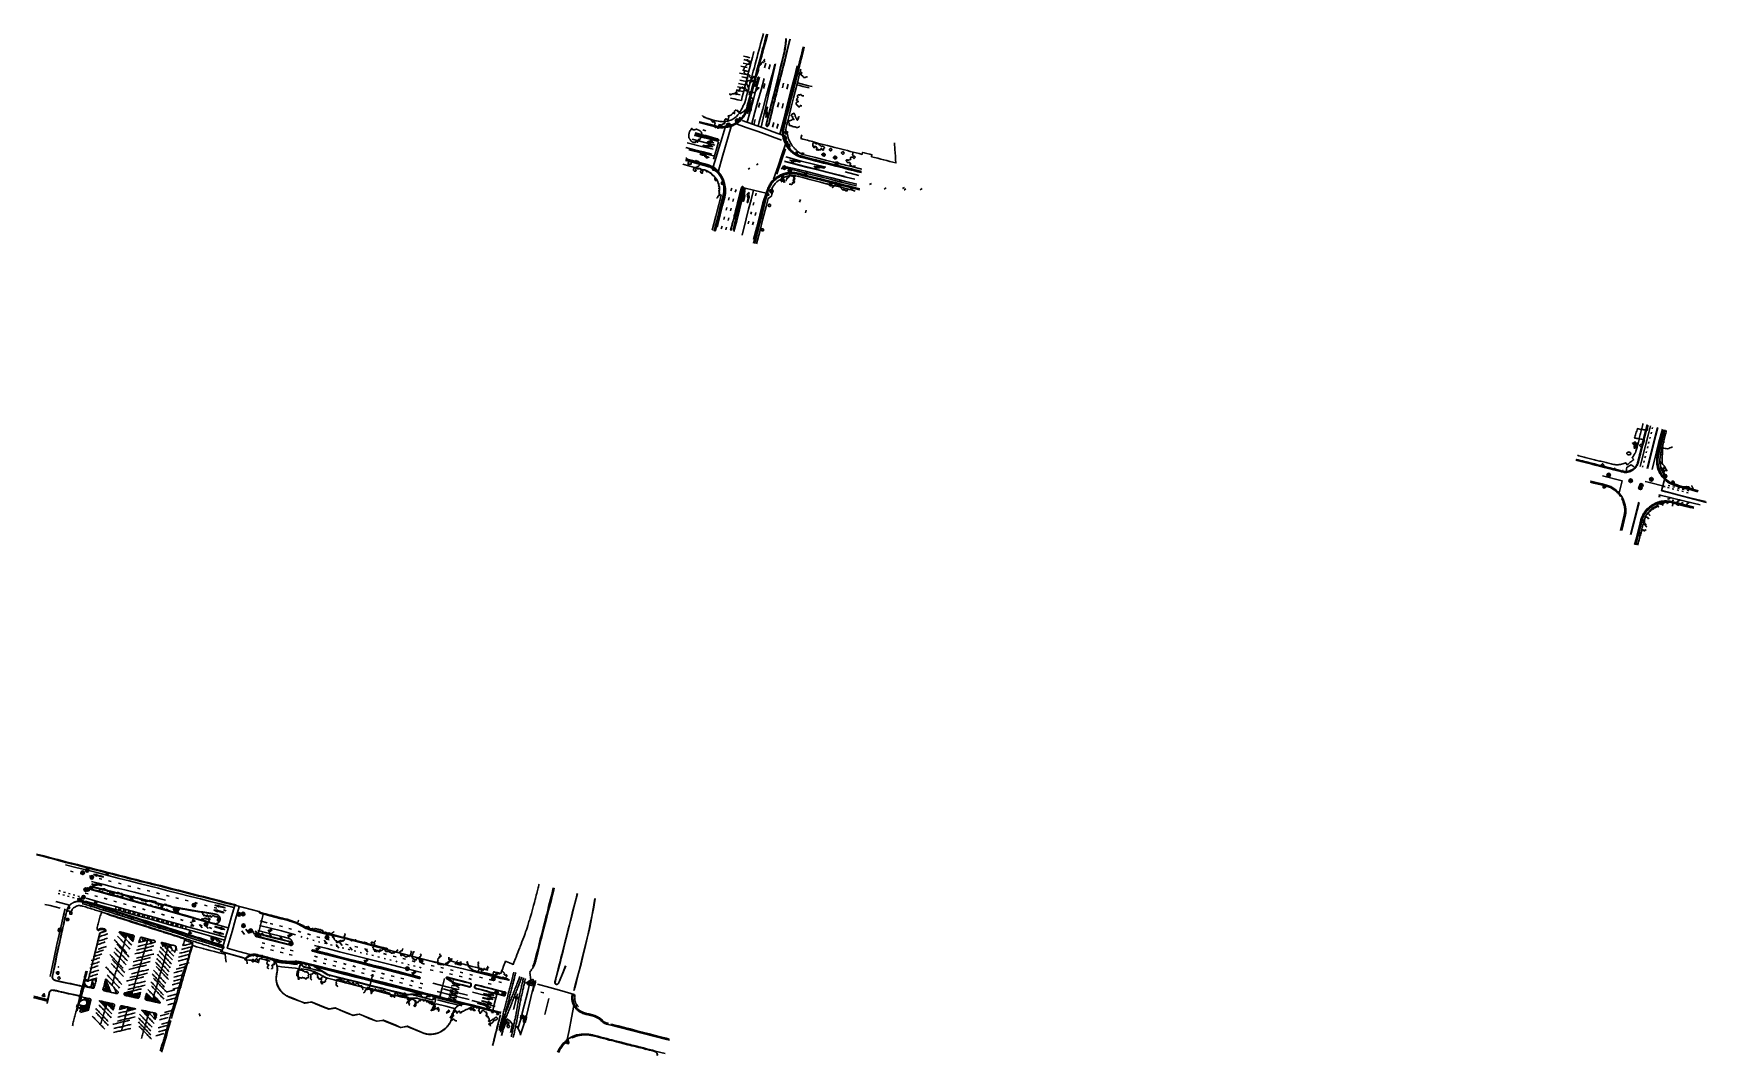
# Model space of a CAD drawing. Header units: metres. Extents: x 585772 to 587013, y 4140825 to 4141582.
import ezdxf

# ---------------------------------------------------------------- set-up
doc = ezdxf.new("R2010")
doc.units = ezdxf.units.M
doc.header["$MEASUREMENT"] = 0
for name, color, linetype, lineweight in [('BACK_OF_CURB', 5, 'Continuous', 30), ('BOTTOM_OF_CURB', 3, 'Continuous', 30), ('BUILDING', 1, 'Continuous', 30), ('CONCRETE', 204, 'Continuous', 30), ('CONCRETE_BOTTOM', 9, 'Continuous', 30), ('CONCRETE_TOP', 204, 'Continuous', 30), ('DRAINAGE_PIT', 1, 'Continuous', 30), ('ELECTRIC_POLE', 4, 'Continuous', 30), ('FIRE_HYDRANT', 1, 'Continuous', 30), ('FOOT_PATH', 2, 'Continuous', 30), ('GUTTER', 30, 'Continuous', 30), ('LIGHT_POLE', 5, 'Continuous', 30), ('MANHOLE', 30, 'Continuous', 30), ('MISCE_SYMBOL', 6, 'Continuous', 30), ('PAINT_STRIPE', 4, 'Continuous', 30), ('RAILS', 1, 'Continuous', 30), ('SHRUB', 14, 'Continuous', 30), ('SIGN_BOARD', 2, 'Continuous', 30), ('SINGLE_TREE', 3, 'Continuous', 30), ('TOP_OF_CURB', 1, 'Continuous', 30), ('TRAFFIC_SIGNAL', 3, 'Continuous', 30)]:
    doc.layers.add(name, color=color, linetype=linetype, lineweight=lineweight)
for name, color, linetype, lineweight, true_color in [('FENCE', 201, 'Continuous', 30, 0xe39cff), ('GUTTER_BOTTOM', 254, 'Continuous', 30, 0xffc7d6), ('HAND_RAIL', 77, 'Continuous', 30, 0x647d5e), ('HARD_SURFACE', 71, 'Continuous', 30, 0xbcff40), ('PARKING_PAINT_STRIPE', 254, 'Continuous', 30, 0xffbaf6), ('PAVED_PARKING', 191, 'Continuous', 30, 0xbaa8ff), ('PAVED_ROAD', 140, 'Continuous', 30, 0x38a9ff), ('RAMP', 31, 'Continuous', 30, 0xffcca8), ('SHRUBLINE', 71, 'Continuous', 30, 0xc6ff6b), ('TREELINE', 80, 'Continuous', 30, 0x36ff17)]:
    doc.layers.add(name, color=color, linetype=linetype, lineweight=lineweight, true_color=true_color)

# ---------------------------------------------------------------- blocks, each defined once
blk = doc.blocks.new('SYM232')
at = {"layer": 'ELECTRIC_POLE'}
for p, q in [((-2, 0), (-1, 0)), ((0, 1), (0, 2)), ((1, 0), (2, 0)), ((0, -1), (0, -2))]:
    blk.add_line(p, q, dxfattribs=at)
blk.add_circle((0, 0), 1, dxfattribs=at)
blk = doc.blocks.new('SYM001')
at = {"layer": 'ELECTRIC_POLE', "xscale": 0.5, "yscale": 0.5, "zscale": 0.5}
blk.add_blockref('SYM232', (0, 0), dxfattribs=at)
blk = doc.blocks.new('SYM208')
at = {"color": 0, "linetype": 'ByBlock', "lineweight": -2}
for p, q in [((-0.5, 0.5), (-0.1875, 0.25)), ((0.1875, 0.25), (0.5, 0.5)), ((0.3125, 0), (0.8125, 0)), ((0.1875, -0.25), (0.5, -0.5))]:
    blk.add_line(p, q, dxfattribs=at)
at = {"color": 0, "linetype": 'ByBlock', "lineweight": -2, "flags": 128}
for points in [[(-0.5, -0.5), (-0.1875, -0.25), (0.1875, -0.25), (0.3125, 0), (0.1875, 0.25), (-0.1875, 0.25), (-0.3125, 0), (-0.1875, -0.25)], [(0.4375, 0.1875), (0.8125, 0), (0.4375, -0.1875)]]:
    blk.add_lwpolyline(points, dxfattribs=at)
blk = doc.blocks.new('SYM208_1')
at = {"layer": 'FIRE_HYDRANT', "xscale": 13.123333, "yscale": 13.123333, "zscale": 13.123333}
blk.add_blockref('SYM208', (0, 0), dxfattribs=at)
blk = doc.blocks.new('SYM002')
at = {"layer": 'FIRE_HYDRANT', "xscale": 0.5, "yscale": 0.5, "zscale": 0.5}
blk.add_blockref('SYM208_1', (0, 0), dxfattribs=at)
blk = doc.blocks.new('SYM205')
at = {"color": 0, "linetype": 'ByBlock', "lineweight": -2}
for p, q in [((-0.25, 0.25), (-0.375, 0.375)), ((0, 0.25), (0, 0.5)), ((0.25, 0.25), (0.375, 0.375)), ((0.25, 0), (0.5, 0)), ((-0.25, -0.25), (-0.375, -0.375)), ((0, -0.25), (0, -0.5)), ((0.25, -0.25), (0.375, -0.375))]:
    blk.add_line(p, q, dxfattribs=at)
at = {"color": 0, "linetype": 'ByBlock', "lineweight": -2, "flags": 128}
blk.add_lwpolyline([(-0.5, 0), (-0.25, 0, 1), (0.25, 0, 1), (-0.25, 0)], format="xyb", dxfattribs=at)
blk = doc.blocks.new('SYM205_1')
at = {"layer": 'LIGHT_POLE', "xscale": 26.246667, "yscale": 26.246667, "zscale": 26.246667}
blk.add_blockref('SYM205', (0, 0), dxfattribs=at)
blk = doc.blocks.new('SYM003')
at = {"layer": 'LIGHT_POLE', "xscale": 0.5, "yscale": 0.5, "zscale": 0.5}
blk.add_blockref('SYM205_1', (0, 0), dxfattribs=at)
blk = doc.blocks.new('SYM203')
at = {"color": 0, "linetype": 'ByBlock', "lineweight": -2}
blk.add_line((-0.5, 0), (0.5, 0), dxfattribs=at)
at = {"color": 0, "linetype": 'ByBlock', "lineweight": -2, "flags": 128}
blk.add_lwpolyline([(0, -0.5, 1), (0, 0.5, 1), (0, -0.5), (0, 0.5)], format="xyb", dxfattribs=at)
blk = doc.blocks.new('SYM203_1')
at = {"layer": 'MANHOLE', "xscale": 26.246667, "yscale": 26.246667, "zscale": 26.246667}
blk.add_blockref('SYM203', (0, 0), dxfattribs=at)
blk = doc.blocks.new('SYM004')
at = {"layer": 'MANHOLE', "xscale": 0.5, "yscale": 0.5, "zscale": 0.5}
blk.add_blockref('SYM203_1', (0, 0), dxfattribs=at)
blk = doc.blocks.new('SYM213')
at = {"color": 0, "linetype": 'ByBlock', "lineweight": -2}
blk.add_line((-0.125, -0.125), (0.125, -0.125), dxfattribs=at)
at = {"color": 0, "linetype": 'ByBlock', "lineweight": -2, "flags": 128}
blk.add_lwpolyline([(0, -0.5, 1), (0, 0.5, 1), (0, -0.5)], format="xyb", dxfattribs=at)
blk.add_lwpolyline([(-0.1875, -0.25), (0, 0.25), (0.1875, -0.25)], dxfattribs=at)
blk = doc.blocks.new('SYM213_1')
at = {"layer": 'MISCE_SYMBOL', "xscale": 26.246667, "yscale": 26.246667, "zscale": 26.246667}
blk.add_blockref('SYM213', (0, 0), dxfattribs=at)
blk = doc.blocks.new('SYM005')
at = {"layer": 'MISCE_SYMBOL', "xscale": 0.5, "yscale": 0.5, "zscale": 0.5}
blk.add_blockref('SYM213_1', (0, 0), dxfattribs=at)
blk = doc.blocks.new('SYM231')
at = {"layer": 'SHRUB'}
for centre, radius, start, end in [((-3.391965, -0.296476), 6.151558, 89.999957, 180.000043), ((0.298974, 5.855085), 3.690935, 89.999957, 180.000043), ((0.29898, 5.855085), 3.690935, 354.734283, 90.000043), ((5.220229, 3.394459), 2.460623, 342.885514, 120.419776), ((6.45054, 2.164144), 1.230312, 269.999957, 24.295265), ((6.450541, -1.526791), 2.460623, 359.999957, 90.000043), ((-4.622277, -0.296484), 4.921246, 179.999957, 270.000043), ((0.298973, -5.217734), 4.921246, 179.999957, 270.000043), ((0.298981, -5.217734), 4.921246, 269.999957, 0.000043), ((5.22023, -1.526796), 3.690935, 269.999957, 0.000043)]:
    blk.add_arc(centre, radius, start, end, dxfattribs=at)
blk = doc.blocks.new('SYM006')
at = {"layer": 'SHRUB', "xscale": 0.5, "yscale": 0.5, "zscale": 0.5}
blk.add_blockref('SYM231', (0, 0), dxfattribs=at)
blk = doc.blocks.new('SYM217')
at = {"layer": 'SINGLE_TREE'}
for centre, radius, start, end in [((-2.259399, -2.219148), 6.151558, 134.999957, 225.000043), ((-3.999321, 4.74055), 3.690935, 134.999957, 225.000043), ((-3.999317, 4.740554), 3.690935, 39.734283, 135.000043), ((1.220457, 6.480478), 2.460623, 27.885514, 165.419776), ((2.960383, 6.480475), 1.230312, 314.999957, 69.295265), ((5.570268, 3.870591), 2.460623, 44.999957, 135.000043), ((4.70031, 3.000626), 3.690935, 314.999957, 45.000043), ((3.830349, -3.08911), 4.921246, 314.999957, 45.000043), ((-3.129355, -3.089116), 4.921246, 224.999957, 315.000043), ((3.830344, -3.089116), 4.921246, 224.999957, 315.000043)]:
    blk.add_arc(centre, radius, start, end, dxfattribs=at)
blk = doc.blocks.new('SYM007')
at = {"layer": 'SINGLE_TREE', "xscale": 0.5, "yscale": 0.5, "zscale": 0.5}
blk.add_blockref('SYM217', (0, 0), dxfattribs=at)
blk = doc.blocks.new('SYM207')
at = {"layer": 'SIGN_BOARD'}
blk.add_3dface([(-1.322683, 1.213682), (-1.067804, -0.602562), (0.487143, -1.125157), (1.787212, 0.168493)], dxfattribs=at)
blk = doc.blocks.new('SYM008')
at = {"layer": 'SIGN_BOARD', "xscale": 0.5, "yscale": 0.5, "zscale": 0.5}
blk.add_blockref('SYM207', (0, 0), dxfattribs=at)
blk = doc.blocks.new('SYM212')
at = {"layer": 'TRAFFIC_SIGNAL'}
blk.add_3dface([(-6.561667, -4.374444), (6.561667, -4.374444), (0, 8.748889)], dxfattribs=at)
blk = doc.blocks.new('SYM009')
at = {"layer": 'TRAFFIC_SIGNAL', "xscale": 0.5, "yscale": 0.5, "zscale": 0.5}
blk.add_blockref('SYM212', (0, 0), dxfattribs=at)

msp = doc.modelspace()

# ---------------------------------------------------------------- linework, layer by layer
at = {"layer": 'BACK_OF_CURB'}
for points in [[(586295.073888, 4141517.610156, -20.974), (586295.505501, 4141517.966069, -20.949), (586295.770036, 4141518.21256, -20.934561), (586296.053129, 4141518.493157, -20.922), (586296.268135, 4141518.705635, -20.916664), (586296.514916, 4141518.960609, -20.914), (586296.664692, 4141519.133704, -20.914), (586296.849156, 4141519.355159, -20.919), (586297.012078, 4141519.541814, -20.925), (586297.192246, 4141519.761639, -20.933), (586297.37785, 4141519.997016, -20.938), (586297.502146, 4141520.160228, -20.94), (586297.740787, 4141520.501295, -20.94056), (586297.956731, 4141520.801645, -20.944), (586298.170948, 4141521.106828, -20.946), (586298.38586, 4141521.452939, -20.949), (586298.703549, 4141521.936673, -20.958), (586298.960008, 4141522.360804, -20.969), (586299.179986, 4141522.735458, -20.975), (586299.346497, 4141523.036643, -20.979), (586299.494482, 4141523.320782, -20.984), (586299.609394, 4141523.546733, -20.986), (586299.6547, 4141523.640681, -20.99), (586299.702502, 4141523.7438, -20.991), (586299.763941, 4141523.875726, -20.992), (586299.813524, 4141523.98546, -20.993), (586299.907481, 4141524.188583, -20.995), (586299.945891, 4141524.268394, -20.995), (586300.000168, 4141524.394608, -21), (586300.065915, 4141524.554563, -21.001), (586300.144088, 4141524.746698, -21.007), (586300.189297, 4141524.864466, -21.009), (586300.227679, 4141524.963451, -21.01), (586300.279461, 4141525.104202, -21.01), (586300.319089, 4141525.203316, -21.012), (586300.360007, 4141525.307119, -21.015), (586300.399164, 4141525.423136, -21.017), (586300.436754, 4141525.517904, -21.018), (586300.488562, 4141525.671918, -21.024), (586300.591308, 4141525.968694, -21.03), (586300.653877, 4141526.1617, -21.034516), (586300.732452, 4141526.415874, -21.037), (586300.808715, 4141526.671075, -21.03957), (586301.0029, 4141527.31092, -21.041), (586301.408207, 4141528.762597, -21.043524), (586303.01287, 4141534.718043, -21.043837), (586303.79885, 4141537.710748, -21.043891), (586304.835531, 4141541.518783, -21.049228), (586305.829131, 4141545.141846, -21.059074), (586306.485687, 4141547.507844, -21.0662), (586307.119162, 4141549.917261, -21.078), (586307.667893, 4141551.943986, -21.092), (586307.879212, 4141552.724341, -21.095), (586308.329418, 4141554.372927, -21.102), (586308.566385, 4141555.231656, -21.103), (586308.993876, 4141556.792388, -21.109927), (586309.721, 4141559.463483, -21.125399), (586310.603526, 4141562.71014, -21.141438), (586311.388223, 4141565.657998, -21.153), (586312.204579, 4141568.636191, -21.162226), (586312.786419, 4141570.859841, -21.166), (586313.307252, 4141572.747072, -21.169977), (586314.431884, 4141576.885344, -21.186538), (586315.407721, 4141580.529731, -21.204), (586315.771032, 4141581.893412, -21.211)], [(586330.192678, 4141578.728096, -20.917), (586330.234691, 4141578.209701, -20.914), (586330.225242, 4141577.911923, -20.912), (586330.206759, 4141577.472744, -20.908), (586330.178989, 4141576.949512, -20.904), (586330.141895, 4141576.494906, -20.897), (586330.05825, 4141575.670266, -20.890207), (586330.001628, 4141575.055237, -20.889), (586329.904542, 4141574.334863, -20.883455), (586329.735305, 4141573.069051, -20.869524), (586329.646795, 4141572.353432, -20.859542), (586329.572739, 4141571.797764, -20.847989), (586329.338536, 4141570.396108, -20.822781), (586329.17699, 4141569.532607, -20.811062), (586328.909813, 4141568.153893, -20.796537), (586328.580821, 4141566.523216, -20.780135), (586328.042505, 4141564.426393, -20.763844), (586327.03955, 4141560.414801, -20.739834), (586326.07334, 4141556.540091, -20.720434), (586325.478721, 4141554.192151, -20.712586), (586324.446967, 4141550.105613, -20.695242), (586323.237034, 4141545.279438, -20.674854), (586322.226536, 4141541.209714, -20.662031), (586321.190108, 4141537.091631, -20.650716), (586320.335023, 4141533.688431, -20.6445), (586319.789798, 4141531.504007, -20.641336), (586319.165474, 4141528.97646, -20.634354), (586318.567084, 4141526.560266, -20.628701), (586317.870823, 4141523.806824, -20.623194), (586317.196762, 4141521.118883, -20.613349), (586316.429963, 4141518.064806, -20.597016), (586315.966074, 4141516.186037, -20.587049), (586315.657722, 4141514.934136, -20.578316), (586315.574731, 4141514.507393, -20.573), (586315.545979, 4141514.366561, -20.571), (586315.538653, 4141514.325027, -20.571), (586315.537552, 4141514.296375, -20.57), (586315.537552, 4141514.250492, -20.57), (586315.541258, 4141514.201051, -20.57), (586315.545561, 4141514.177377, -20.571), (586315.558966, 4141514.121293, -20.57), (586315.578687, 4141514.075257, -20.572), (586315.627892, 4141513.994183, -20.575), (586315.663038, 4141513.948988, -20.578), (586315.709714, 4141513.896955, -20.582), (586315.761444, 4141513.847726, -20.587), (586315.80986, 4141513.81382, -20.59), (586315.870984, 4141513.77869, -20.594), (586315.928574, 4141513.752501, -20.6), (586315.983874, 4141513.731425, -20.604), (586316.043107, 4141513.713996, -20.609), (586316.094769, 4141513.710832, -20.614), (586316.132175, 4141513.713866, -20.617), (586316.18674, 4141513.727424, -20.622), (586316.25184, 4141513.749134, -20.627), (586316.322586, 4141513.786604, -20.632), (586316.376066, 4141513.829408, -20.637), (586316.443824, 4141513.892521, -20.643), (586316.546413, 4141514.01425, -20.651), (586316.613245, 4141514.124095, -20.656), (586316.710742, 4141514.311476, -20.663646), (586316.825071, 4141514.545435, -20.67), (586316.999433, 4141514.933532, -20.679), (586317.082217, 4141515.117292, -20.684), (586317.160287, 4141515.32297, -20.689558), (586317.236304, 4141515.513096, -20.692), (586317.292372, 4141515.752764, -20.696565), (586317.541865, 4141516.750896, -20.704748), (586318.060676, 4141518.840069, -20.714366), (586318.521525, 4141520.694988, -20.718865), (586319.041767, 4141522.751665, -20.723045), (586319.526318, 4141524.71301, -20.722925), (586320.10041, 4141526.990649, -20.723732), (586320.586086, 4141528.973229, -20.725), (586321.136221, 4141531.208995, -20.729), (586321.443524, 4141532.448849, -20.729604), (586322.132841, 4141535.132423, -20.73727), (586322.699428, 4141537.553876, -20.748), (586323.032125, 4141538.901733, -20.753), (586323.489629, 4141540.687123, -20.761), (586323.800298, 4141541.927721, -20.768), (586324.354912, 4141544.094644, -20.782), (586325.47925, 4141548.490379, -20.803), (586325.969471, 4141550.475979, -20.814), (586327.183311, 4141555.276169, -20.837), (586327.946353, 4141558.30888, -20.848), (586329.080693, 4141562.788341, -20.864581), (586329.954034, 4141566.215314, -20.874477), (586330.730637, 4141569.297051, -20.886651), (586331.730445, 4141573.206453, -20.905541), (586332.474593, 4141576.166221, -20.915508), (586333.018379, 4141578.2654, -20.922)], [(586343.613443, 4141572.260495, -21.18), (586343.038196, 4141570.000623, -21.173255), (586341.959153, 4141565.730591, -21.164141), (586341.356713, 4141563.274596, -21.158531), (586340.784219, 4141561.099038, -21.149126), (586340.007052, 4141558.087534, -21.13647), (586338.955358, 4141553.928865, -21.122516), (586338.114437, 4141550.575689, -21.109021), (586337.252587, 4141547.227624, -21.091566), (586336.435089, 4141543.978287, -21.071452), (586335.789455, 4141541.443867, -21.058339), (586335.105561, 4141538.768924, -21.049), (586334.204948, 4141535.167622, -21.039092), (586333.471853, 4141532.351199, -21.029), (586332.580941, 4141528.846027, -21.012237), (586331.58799, 4141524.97393, -20.99), (586330.766076, 4141521.716605, -20.973), (586330.259704, 4141519.694785, -20.961), (586329.987605, 4141518.655112, -20.955), (586329.587003, 4141517.024177, -20.94368), (586329.096786, 4141515.106312, -20.928526), (586328.784708, 4141513.857114, -20.916), (586328.677962, 4141513.358856, -20.912), (586328.607334, 4141513.013405, -20.908), (586328.506818, 4141512.438122, -20.9), (586328.464983, 4141512.184388, -20.899), (586328.425658, 4141511.911609, -20.896), (586328.368139, 4141511.514698, -20.893), (586328.334059, 4141511.207837, -20.893), (586328.275011, 4141510.725544, -20.891), (586328.251512, 4141510.346789, -20.891), (586328.225267, 4141509.966062, -20.89), (586328.205562, 4141509.495761, -20.891), (586328.195447, 4141508.978048, -20.889), (586328.205868, 4141508.660071, -20.888), (586328.216331, 4141508.374834, -20.888), (586328.26219, 4141507.658648, -20.889), (586328.284619, 4141507.410605, -20.888), (586328.380786, 4141506.708502, -20.885), (586328.45724, 4141506.199, -20.945075), (586328.480735, 4141506.042422, -20.953052), (586328.559072, 4141505.66101, -20.980258)], [(586262.692706, 4141508.077289, -20.403), (586265.259026, 4141507.410215, -20.433), (586267.825346, 4141506.743141, -20.462), (586270.391667, 4141506.076067, -20.489251), (586272.957987, 4141505.408993, -20.512908), (586275.51725, 4141504.743754, -20.532302), (586278.756742, 4141503.811789, -20.579171), (586279.148573, 4141503.641225, -20.557745), (586279.42167, 4141503.474268, -20.554762), (586279.501996, 4141503.401307, -20.552027), (586279.536127, 4141503.369785, -20.550865), (586279.551727, 4141503.351991, -20.550334), (586279.557266, 4141503.345792, -20.550145), (586279.559958, 4141503.340857, -20.550053), (586279.561524, 4141503.337121, -20.55), (586279.562352, 4141503.335109, -20.55), (586279.562246, 4141503.332102, -20.55), (586279.561863, 4141503.331149, -20.55), (586279.559607, 4141503.32954, -20.55), (586279.554916, 4141503.326939, -20.549), (586279.54876, 4141503.323715, -20.5487), (586279.528248, 4141503.313663, -20.547701), (586279.49031, 4141503.301727, -20.545853), (586279.455541, 4141503.294317, -20.54416), (586279.423192, 4141503.29115, -20.542585), (586279.306219, 4141503.305967, -20.541434), (586277.534928, 4141503.679758, -20.525), (586274.917521, 4141504.381524, -20.503), (586272.276583, 4141505.089599, -20.479098), (586269.780078, 4141505.673314, -20.453), (586267.292448, 4141506.254954, -20.426), (586264.804817, 4141506.836595, -20.399), (586262.317186, 4141507.418235, -20.371)], [(586265.985821, 4141516.929869, -20.653879), (586274.187273, 4141514.896623, -20.722643), (586277.884188, 4141513.900798, -20.75139), (586279.924048, 4141513.439638, -20.765091), (586280.618768, 4141513.303828, -20.767), (586281.101273, 4141513.24052, -20.768), (586281.688969, 4141513.200793, -20.774), (586282.4388, 4141513.192813, -20.779), (586283.232023, 4141513.224876, -20.786411), (586283.800525, 4141513.256919, -20.789), (586284.13829, 4141513.288575, -20.79), (586284.383033, 4141513.319446, -20.787), (586284.898282, 4141513.390456, -20.785), (586285.54897, 4141513.479516, -20.782), (586285.896, 4141513.53963, -20.790662), (586286.282258, 4141513.608517, -20.834722), (586286.628535, 4141513.670973, -20.890413)], [(586293.91391, 4141516.797134, -20.994978), (586293.24574, 4141516.341139, -20.891198), (586292.723134, 4141516.014488, -20.865312), (586292.286849, 4141515.754653, -20.872909), (586292.035972, 4141515.611438, -20.871737), (586291.824492, 4141515.492021, -20.872935), (586291.647548, 4141515.397785, -20.872), (586291.42479, 4141515.27938, -20.871), (586290.886169, 4141515.01106, -20.868), (586290.540736, 4141514.858411, -20.869817), (586290.155359, 4141514.712619, -20.875875), (586289.771549, 4141514.570777, -20.856936), (586289.095235, 4141514.33143, -20.876769), (586288.750486, 4141514.208899, -20.907), (586288.424399, 4141514.118279, -20.93778)], [(586329.045164, 4141503.851323, -20.941), (586329.125986, 4141503.587883, -20.931), (586329.216705, 4141503.333756, -20.919), (586329.305963, 4141503.102633, -20.909), (586329.419301, 4141502.796747, -20.872706), (586329.590576, 4141502.345109, -20.869), (586329.708105, 4141502.062912, -20.864), (586329.822973, 4141501.793898, -20.862), (586330.047728, 4141501.311602, -20.861), (586330.264625, 4141500.857065, -20.867), (586330.431523, 4141500.541384, -20.868005), (586330.649304, 4141500.145004, -20.892005), (586330.887511, 4141499.721221, -20.93), (586331.020001, 4141499.508249, -20.950463)], [(586386.127356, 4141480.108394, -20.465866), (586384.949628, 4141480.406389, -20.474), (586383.437971, 4141480.778824, -20.477), (586380.885132, 4141481.427509, -20.489591), (586380.373475, 4141481.546164, -20.492115), (586378.569884, 4141482.004637, -20.501), (586376.670639, 4141482.487813, -20.509), (586374.230135, 4141483.097376, -20.526), (586372.536643, 4141483.541566, -20.535), (586370.558239, 4141484.024956, -20.552), (586367.120303, 4141484.902738, -20.575), (586364.411024, 4141485.596602, -20.592), (586360.652178, 4141486.552717, -20.613), (586358.116883, 4141487.195147, -20.633), (586355.261652, 4141487.917399, -20.654), (586353.924378, 4141488.267868, -20.667), (586353.630355, 4141488.336591, -20.668), (586352.388747, 4141488.648169, -20.675), (586348.898962, 4141489.530709, -20.7), (586347.162714, 4141489.974921, -20.715), (586345.329459, 4141490.479816, -20.723), (586343.585107, 4141490.931824, -20.73), (586342.544939, 4141491.191294, -20.726), (586342.334005, 4141491.242712, -20.729), (586341.757481, 4141491.407954, -20.731), (586341.426154, 4141491.501768, -20.733), (586341.102068, 4141491.606128, -20.733), (586340.677098, 4141491.738703, -20.736), (586339.911879, 4141492.028216, -20.745), (586339.418757, 4141492.234951, -20.751), (586338.994536, 4141492.411927, -20.758), (586338.442736, 4141492.655891, -20.764), (586338.213013, 4141492.766777, -20.768), (586337.781576, 4141492.988846, -20.772), (586337.508985, 4141493.136306, -20.777), (586337.180132, 4141493.332669, -20.784), (586337.006671, 4141493.437426, -20.787), (586336.74065, 4141493.606503, -20.792), (586336.531519, 4141493.73922, -20.795), (586336.348884, 4141493.863095, -20.796), (586336.13963, 4141494.014638, -20.802), (586335.943333, 4141494.156035, -20.804), (586335.722167, 4141494.31653, -20.803), (586335.392283, 4141494.576604, -20.808), (586335.114989, 4141494.811033, -20.808), (586334.586909, 4141495.258745, -20.809), (586334.142757, 4141495.668297, -20.814), (586333.870147, 4141495.90341, -20.816), (586333.662676, 4141496.101407, -20.82), (586333.544233, 4141496.219903, -20.822), (586333.424891, 4141496.329995, -20.823), (586333.280143, 4141496.487132, -20.824), (586333.028885, 4141496.759229, -20.826), (586332.680306, 4141497.1623, -20.83265), (586332.506026, 4141497.363391, -20.84674), (586332.357874, 4141497.533453, -20.870091), (586332.265394, 4141497.65142, -20.885468), (586331.906168, 4141498.123293, -20.925)], [(586255.617162, 4141488.282132, -20.493), (586260.417559, 4141487.074131, -20.609), (586265.628253, 4141485.708444, -20.739), (586269.463656, 4141484.702252, -20.805), (586271.178535, 4141484.18093, -20.83), (586272.669084, 4141483.692722, -20.878), (586273.764165, 4141483.301922, -20.881), (586274.749006, 4141482.838081, -20.873), (586275.690958, 4141482.282521, -20.879), (586276.736879, 4141481.541461, -20.912), (586277.377868, 4141480.998855, -20.925)], [(586278.861238, 4141479.954247, -20.891), (586279.506947, 4141479.223341, -20.868), (586279.994685, 4141478.608899, -20.839), (586280.265005, 4141478.2422, -20.835), (586280.51891, 4141477.900429, -20.831), (586280.799327, 4141477.528194, -20.827), (586281.074095, 4141477.147929, -20.822), (586281.371462, 4141476.722275, -20.818), (586281.620848, 4141476.341225, -20.816), (586281.8367, 4141475.962449, -20.816), (586282.12051, 4141475.417474, -20.815), (586282.331041, 4141475.000803, -20.815), (586282.563793, 4141474.507698, -20.811), (586282.735727, 4141474.103976, -20.81), (586282.88471, 4141473.737888, -20.805), (586283.023189, 4141473.377162, -20.801), (586283.113813, 4141473.128481, -20.798), (586283.236095, 4141472.747897, -20.794), (586283.322591, 4141472.454204, -20.79), (586283.442739, 4141472.057017, -20.785), (586283.538913, 4141471.67215, -20.778), (586283.59858, 4141471.417076, -20.776), (586283.679668, 4141471.040241, -20.778), (586283.779319, 4141470.544387, -20.779), (586283.890999, 4141469.953527, -20.779), (586283.950747, 4141469.574087, -20.779), (586283.984571, 4141469.298169, -20.778), (586284.039551, 4141468.821344, -20.773), (586284.073454, 4141468.43781, -20.768), (586284.099526, 4141468.059595, -20.763), (586284.10995, 4141467.809312, -20.759), (586284.127444, 4141467.330576, -20.753), (586284.135156, 4141466.819584, -20.748), (586284.119502, 4141466.428053, -20.745), (586284.104552, 4141465.92215, -20.742), (586284.091369, 4141465.659357, -20.741), (586284.070625, 4141465.345472, -20.74), (586284.039423, 4141465.064525, -20.74), (586283.973124, 4141464.465973, -20.741), (586283.930348, 4141464.17319, -20.742), (586283.857492, 4141463.777509, -20.742), (586283.67006, 4141462.874485, -20.743), (586283.066384, 4141460.432237, -20.736), (586282.445646, 4141458.009573, -20.728), (586280.903518, 4141451.923297, -20.705), (586280.344121, 4141449.681335, -20.69), (586279.598637, 4141446.683417, -20.683), (586278.804594, 4141443.569069, -20.663), (586278.120278, 4141440.957858, -20.66), (586277.712255, 4141439.320263, -20.653), (586276.862194, 4141435.977924, -20.634332)], [(586289.17894, 4141436.430174, -20.298961), (586289.639977, 4141438.208601, -20.306548), (586290.40029, 4141441.259524, -20.3143), (586290.970772, 4141443.520409, -20.322492), (586291.951056, 4141447.43778, -20.340784), (586292.87216, 4141450.938038, -20.357), (586293.733969, 4141454.313243, -20.371), (586294.347181, 4141456.773113, -20.378), (586294.804152, 4141458.53563, -20.383669), (586295.622712, 4141461.826596, -20.38754), (586296.112204, 4141463.665105, -20.38731), (586297.005473, 4141467.168142, -20.389352), (586297.307981, 4141468.364273, -20.39), (586297.335407, 4141468.45394, -20.389), (586297.364162, 4141468.515073, -20.385266), (586297.443174, 4141468.611212, -20.375), (586297.507299, 4141468.673422, -20.368), (586297.557558, 4141468.700134, -20.359), (586297.589494, 4141468.709719, -20.354), (586297.68513, 4141468.73098, -20.342), (586297.741449, 4141468.73098, -20.334), (586297.809625, 4141468.72438, -20.324), (586297.914581, 4141468.706504, -20.312), (586298.012457, 4141468.673864, -20.298), (586298.115806, 4141468.637796, -20.284), (586298.187433, 4141468.602991, -20.273), (586298.231687, 4141468.571366, -20.262), (586298.253117, 4141468.544209, -20.256), (586298.285066, 4141468.496264, -20.248), (586298.301295, 4141468.447557, -20.243), (586298.323447, 4141468.374422, -20.234), (586298.333639, 4141468.303048, -20.229), (586298.334603, 4141468.272616, -20.226), (586298.318545, 4141468.136223, -20.224), (586298.01682, 4141466.796148, -20.21517), (586296.677141, 4141461.587667, -20.191475), (586294.868799, 4141454.52856, -20.160072), (586293.291029, 4141448.118338, -20.13464), (586292.499824, 4141444.645816, -20.123)], [(586306.741533, 4141426.8713, -20.498), (586307.766697, 4141430.748125, -20.529), (586308.86395, 4141435.198658, -20.565), (586309.505983, 4141437.734856, -20.601), (586310.545905, 4141441.824513, -20.609), (586312.231023, 4141448.472565, -20.642), (586313.445151, 4141453.33365, -20.672), (586314.498239, 4141457.337949, -20.676), (586315.323037, 4141460.593482, -20.681), (586315.903748, 4141462.926938, -20.684), (586316.080013, 4141463.584984, -20.705), (586316.199911, 4141464.029352, -20.708), (586316.308837, 4141464.367173, -20.709), (586316.388807, 4141464.620984, -20.703), (586316.611145, 4141465.336567, -20.706), (586316.754397, 4141465.771292, -20.693), (586316.941545, 4141466.294578, -20.697), (586317.050959, 4141466.608692, -20.706), (586317.226826, 4141467.036665, -20.706), (586317.369887, 4141467.370624, -20.709), (586317.566941, 4141467.800869, -20.708), (586317.720161, 4141468.115656, -20.711), (586317.91452, 4141468.518243, -20.715), (586318.048841, 4141468.778777, -20.72), (586318.255297, 4141469.195688, -20.723), (586318.565169, 4141469.777552, -20.731), (586318.955416, 4141470.437216, -20.742), (586319.309143, 4141471.015864, -20.751), (586319.556618, 4141471.387242, -20.754), (586319.917836, 4141471.905537, -20.765), (586320.185401, 4141472.234272, -20.773), (586320.482002, 4141472.559265, -20.783), (586320.755826, 4141472.823765, -20.793), (586321.147791, 4141473.182498, -20.86201), (586321.293783, 4141473.317532, -20.880767)], [(586323.467991, 4141475.167049, -20.936459), (586323.8137, 4141475.389389, -20.916329), (586324.182417, 4141475.621648, -20.901), (586324.382843, 4141475.740874, -20.905), (586324.822854, 4141475.992089, -20.914), (586325.158629, 4141476.19406, -20.915), (586325.3547, 4141476.318386, -20.914), (586325.546924, 4141476.437563, -20.911), (586325.728828, 4141476.542177, -20.908), (586326.000579, 4141476.676767, -20.905), (586326.370613, 4141476.850978, -20.9), (586326.927449, 4141477.091289, -20.893), (586327.373589, 4141477.273018, -20.886), (586327.793083, 4141477.432747, -20.878), (586328.13701, 4141477.565086, -20.871), (586328.533512, 4141477.696908, -20.865), (586329.004001, 4141477.845468, -20.859), (586329.414147, 4141477.968255, -20.855), (586329.827997, 4141478.072542, -20.851), (586330.176416, 4141478.157749, -20.843), (586330.437342, 4141478.221456, -20.837), (586330.709241, 4141478.277097, -20.829), (586331.064246, 4141478.342236, -20.815), (586331.323047, 4141478.379307, -20.825574), (586331.569568, 4141478.41677, -20.825189), (586331.822693, 4141478.447653, -20.823198), (586332.117977, 4141478.475639, -20.815373), (586332.568709, 4141478.512612, -20.813744), (586333.310885, 4141478.576838, -20.805034), (586333.662683, 4141478.595316, -20.795688), (586334.221093, 4141478.606179, -20.764), (586334.7018, 4141478.589058, -20.755), (586335.722976, 4141478.549607, -20.737), (586336.271035, 4141478.50725, -20.729), (586337.062188, 4141478.416703, -20.718), (586337.659632, 4141478.330976, -20.711), (586338.528261, 4141478.151556, -20.708), (586339.118478, 4141478.018103, -20.705), (586340.034244, 4141477.79043, -20.702), (586342.020317, 4141477.278676, -20.69), (586345.093438, 4141476.500962, -20.668), (586349.177724, 4141475.456715, -20.655), (586353.273724, 4141474.42707, -20.638), (586355.356687, 4141473.889081, -20.627), (586358.10583, 4141473.201789, -20.605), (586361.123624, 4141472.417483, -20.588), (586366.485606, 4141471.090676, -20.558), (586368.061147, 4141470.672707, -20.543), (586372.496148, 4141469.546505, -20.521), (586375.989481, 4141468.669259, -20.503), (586380.737147, 4141467.465003, -20.471), (586384.606815, 4141466.471665, -20.452)], [(586968.521894, 4141292.416542, -21.087), (586967.312217, 4141287.785448, -21.117), (586966.136547, 4141283.073576, -21.151), (586965.617545, 4141280.8628, -21.179), (586964.291345, 4141275.783955, -21.153), (586962.341229, 4141268.134715, -21.111), (586962.125172, 4141267.057987, -21.101), (586961.656247, 4141265.019041, -21.084), (586961.461299, 4141264.308554, -21.084), (586961.239931, 4141263.699522, -21.087), (586961.019076, 4141263.216186, -21.091), (586960.655935, 4141262.545473, -21.123), (586960.309586, 4141261.949487, -21.157), (586960.033681, 4141261.590651, -21.18)], [(586981.560217, 4141288.598083, -21.206), (586981.328565, 4141287.671062, -21.20727), (586980.743844, 4141285.312036, -21.213188), (586980.118706, 4141282.847918, -21.215204), (586979.415961, 4141280.1319, -21.213367), (586978.445771, 4141276.262988, -21.209877), (586977.636713, 4141273.047822, -21.203641), (586977.136438, 4141271.125128, -21.197555), (586976.968573, 4141270.451889, -21.196), (586976.897476, 4141270.172645, -21.197), (586976.853538, 4141269.996814, -21.199), (586976.803053, 4141269.756448, -21.201), (586976.727605, 4141269.355614, -21.206612), (586976.688659, 4141269.090668, -21.208), (586976.651726, 4141268.826739, -21.206), (586976.597702, 4141268.475513, -21.205375), (586976.558322, 4141268.202351, -21.202), (586976.505925, 4141267.838035, -21.199), (586976.467098, 4141267.516921, -21.197), (586976.437541, 4141267.115903, -21.191), (586976.413876, 4141266.800229, -21.189), (586976.395647, 4141266.534489, -21.185), (586976.382556, 4141266.191345, -21.184), (586976.366895, 4141265.840449, -21.181), (586976.366895, 4141265.600976, -21.18), (586976.364265, 4141265.306338, -21.177), (586976.365363, 4141265.068942, -21.178), (586976.373051, 4141264.78433, -21.179), (586976.398989, 4141264.530027, -21.178), (586976.41752, 4141264.283727, -21.173), (586976.438414, 4141264.038109, -21.169), (586976.465615, 4141263.766756, -21.163515), (586976.507312, 4141263.49039, -21.160921), (586976.557383, 4141263.123922, -21.160241), (586976.612017, 4141262.750898, -21.159214), (586976.717262, 4141262.16623, -21.154), (586976.835834, 4141261.571025, -21.147078), (586976.954272, 4141261.065158, -21.145), (586977.045379, 4141260.737142, -21.146), (586977.15909, 4141260.318498, -21.146458), (586977.281633, 4141259.973409, -21.144), (586977.502035, 4141259.33947, -21.144294), (586977.784477, 4141258.611203, -21.148616), (586978.044733, 4141258.001773, -21.127212), (586978.192128, 4141257.720007, -21.143535), (586978.202352, 4141257.700461, -21.145067), (586978.390461, 4141257.291126, -21.180829), (586978.645404, 4141256.83082, -21.212579)], [(586915.824414, 4141266.714876, -21.187), (586919.713568, 4141265.765534, -21.205), (586923.603437, 4141264.816018, -21.261), (586926.875391, 4141263.98531, -21.241), (586930.146631, 4141263.154784, -21.288), (586933.417969, 4141262.324232, -21.289), (586937.119943, 4141261.379358, -21.326), (586941.037001, 4141260.396569, -21.336), (586944.955149, 4141259.413507, -21.301), (586950.186093, 4141258.045468, -21.226), (586951.32211, 4141257.835163, -21.204), (586951.846987, 4141257.752251, -21.177), (586952.533116, 4141257.724793, -21.167), (586953.011286, 4141257.765798, -21.163), (586953.537055, 4141257.848851, -21.154), (586954.615807, 4141258.087123, -21.159), (586955.845144, 4141258.40857, -21.112), (586957.179581, 4141258.937021, -21.121), (586957.601245, 4141259.181967, -21.14), (586958.185782, 4141259.585755, -21.144), (586958.570661, 4141259.877863, -21.184489), (586958.571791, 4141259.879558, -21.143027)], [(586926.39109, 4141249.899141, -21.286), (586929.037291, 4141249.280437, -21.299), (586934.502607, 4141247.908237, -21.33), (586937.250775, 4141247.183053, -21.325), (586939.731473, 4141246.411242, -21.312647), (586940.463966, 4141246.173103, -21.309), (586941.24249, 4141245.86808, -21.286086), (586941.771688, 4141245.595341, -21.285799), (586942.074868, 4141245.468458, -21.285), (586942.409248, 4141245.272399, -21.281), (586942.647529, 4141245.121115, -21.279), (586943.101735, 4141244.841126, -21.275), (586943.634306, 4141244.478265, -21.273), (586944.065042, 4141244.192893, -21.274215), (586944.412445, 4141243.942884, -21.274958), (586944.68879, 4141243.7086, -21.272302), (586945.342667, 4141243.158268, -21.265132), (586945.723401, 4141242.844786, -21.259), (586946.071272, 4141242.544719, -21.25), (586946.217271, 4141242.396135, -21.247), (586946.472017, 4141242.10712, -21.242272), (586946.886226, 4141241.673783, -21.230176), (586947.280312, 4141241.247431, -21.22152), (586947.530549, 4141240.960668, -21.218329), (586947.868989, 4141240.539716, -21.216225), (586948.306242, 4141239.976608, -21.209363), (586948.515859, 4141239.684837, -21.276463), (586948.826958, 4141239.233322, -21.327791)], [(586979.450324, 4141255.434765, -21.182703), (586980.236665, 4141254.360017, -21.085325), (586980.840954, 4141253.598207, -21.092637), (586981.320954, 4141253.061029, -21.100609), (586982.051995, 4141252.317453, -21.111104), (586982.800771, 4141251.682351, -21.118377), (586984.543142, 4141250.346611, -21.138), (586985.522513, 4141249.750218, -21.151941), (586988.014616, 4141248.575278, -21.177643), (586988.931607, 4141248.242977, -21.183941), (586993.498975, 4141246.94402, -21.209798), (586997.760594, 4141245.78413, -21.230405), (587002.023089, 4141244.624001, -21.250391), (587006.285584, 4141243.463873, -21.267)], [(586949.674018, 4141237.821648, -21.249607), (586949.778728, 4141237.632211, -21.167), (586950.148977, 4141236.909675, -21.168845), (586950.271626, 4141236.584373, -21.172814), (586950.475016, 4141236.085715, -21.186), (586950.803047, 4141235.187605, -21.164), (586951.264193, 4141233.381641, -21.126532), (586951.586209, 4141232.122289, -21.111), (586951.761547, 4141230.92361, -21.091), (586951.892719, 4141229.888347, -21.076), (586951.899538, 4141228.517184, -21.049), (586951.720662, 4141226.574235, -21.006), (586951.490996, 4141225.501984, -20.979), (586948.81669, 4141214.197195, -20.968668)], [(587003.024494, 4141230.696237, -21.253), (586989.467014, 4141234.098146, -21.210326), (586986.301595, 4141234.866076, -21.202), (586985.409839, 4141235.033355, -21.199), (586984.167614, 4141235.186957, -21.191612), (586982.729954, 4141235.256777, -21.17798), (586981.500863, 4141235.214858, -21.161768), (586980.241163, 4141235.116837, -21.14964), (586979.236785, 4141234.978724, -21.144), (586978.846407, 4141234.918257, -21.144), (586978.157595, 4141234.775249, -21.142), (586977.622039, 4141234.648111, -21.138), (586977.13295, 4141234.503131, -21.133), (586976.682575, 4141234.352939, -21.131), (586976.247558, 4141234.20979, -21.127), (586975.924573, 4141234.101636, -21.123148), (586975.673403, 4141233.992441, -21.12), (586975.332195, 4141233.836806, -21.137343), (586974.949054, 4141233.661498, -21.161824), (586974.607486, 4141233.485269, -21.185247), (586974.225119, 4141233.289749, -21.212743)], [(586960.039851, 4141203.51338, -20.972), (586961.098994, 4141207.398636, -20.989), (586962.874811, 4141214.5289, -21.01839), (586964.137531, 4141219.462056, -21.039216), (586964.723443, 4141221.774183, -21.05197), (586964.916687, 4141222.42322, -21.057814), (586965.136117, 4141223.026922, -21.063274), (586965.581825, 4141224.044146, -21.072736), (586965.813078, 4141224.528658, -21.076904), (586966.109493, 4141225.193885, -21.08), (586966.353866, 4141225.667074, -21.081), (586966.630823, 4141226.173736, -21.082), (586966.932193, 4141226.665665, -21.085434), (586967.386321, 4141227.383029, -21.091301), (586967.8516, 4141228.037866, -21.093), (586968.173052, 4141228.431747, -21.094), (586968.615529, 4141228.95347, -21.096402), (586969.144901, 4141229.490983, -21.100456), (586969.718655, 4141230.041075, -21.103), (586970.027577, 4141230.317742, -21.103), (586970.324663, 4141230.556418, -21.105), (586970.696842, 4141230.851568, -21.109), (586971.252854, 4141231.256017, -21.114), (586971.428894, 4141231.386134, -21.108396), (586972.224706, 4141231.974343, -21.189245), (586972.469412, 4141232.136537, -21.201364)], [(585774.43651, 4140974.170475, -18.858), (585779.974421, 4140972.941306, -18.848033), (585783.360205, 4140972.060621, -18.84563), (585786.74337, 4140971.180617, -18.843924), (585790.127087, 4140970.30047, -18.846019), (585796.090238, 4140968.700972, -18.8559), (585800.438929, 4140967.613335, -18.861664), (585804.791853, 4140966.556409, -18.863748), (585809.123952, 4140965.455281, -18.862712), (585813.441486, 4140964.307142, -18.861123), (585817.76503, 4140963.198723, -18.856503), (585822.109515, 4140962.140005, -18.850747), (585826.429693, 4140961.037302, -18.843763), (585830.775654, 4140959.938901, -18.835261), (585835.141342, 4140958.811735, -18.826), (585839.470351, 4140957.726552, -18.818), (585843.812893, 4140956.608817, -18.806), (585848.22239, 4140955.540571, -18.79775), (585852.620434, 4140954.384283, -18.789717), (585857.024406, 4140953.27221, -18.777616), (585861.769741, 4140952.063605, -18.760236), (585866.250725, 4140950.949529, -18.745248), (585870.726851, 4140949.824382, -18.732829), (585875.213798, 4140948.672563, -18.724497), (585879.659, 4140947.51522, -18.717683), (585883.421168, 4140946.574276, -18.707965), (585887.155226, 4140945.628702, -18.698851), (585890.907119, 4140944.683793, -18.692766), (585894.58906, 4140943.695598, -18.691183), (585898.250117, 4140942.788157, -18.686), (585901.875652, 4140941.863935, -18.676), (585905.804228, 4140940.902417, -18.66576), (585909.741311, 4140939.89377, -18.655682), (585913.939924, 4140938.793705, -18.642172), (585918.184323, 4140937.747233, -18.623865), (585921.305673, 4140936.934401, -18.609842), (585921.877749, 4140936.785427, -18.704292), (585922.404613, 4140936.648226, -18.717703)], [(585905.023784, 4140923.203075, -18.066), (585906.526451, 4140922.819112, -18.087), (585906.691441, 4140922.786599, -18.091), (585906.867321, 4140922.768748, -18.098), (585906.967213, 4140922.758955, -18.1), (585907.11326, 4140922.751397, -18.107), (585907.302889, 4140922.753927, -18.112), (585907.495287, 4140922.769123, -18.12), (585907.689216, 4140922.796839, -18.127), (585907.852586, 4140922.834557, -18.133), (585908.031544, 4140922.88499, -18.137), (585908.16741, 4140922.936889, -18.14), (585908.339636, 4140923.016731, -18.145), (585908.546248, 4140923.129015, -18.152), (585908.717197, 4140923.236225, -18.158), (585908.894279, 4140923.358674, -18.165), (585909.048034, 4140923.463787, -18.17), (585909.148586, 4140923.54678, -18.173), (585909.314342, 4140923.687097, -18.179), (585909.428084, 4140923.805947, -18.184), (585909.546993, 4140923.932503, -18.187), (585909.664451, 4140924.088331, -18.192), (585909.764524, 4140924.219092, -18.196), (585909.84844, 4140924.347232, -18.199), (585909.994076, 4140924.588548, -18.208), (585910.097144, 4140924.767877, -18.212), (585910.195078, 4140924.97274, -18.219), (585910.265584, 4140925.144676, -18.228), (585910.341027, 4140925.384425, -18.237), (585910.403309, 4140925.651463, -18.25), (585910.430028, 4140925.83858, -18.26), (585910.458845, 4140926.077468, -18.271), (585910.471379, 4140926.255532, -18.279), (585910.469102, 4140926.332975, -18.284), (585910.446317, 4140926.505206, -18.29), (585910.412596, 4140926.736166, -18.298), (585910.3742, 4140926.935915, -18.307), (585910.32914, 4140927.118659, -18.314), (585910.26303, 4140927.329797, -18.324), (585910.176402, 4140927.551561, -18.332), (585910.089584, 4140927.738047, -18.339), (585909.987698, 4140927.934265, -18.346), (585909.867679, 4140928.125871, -18.35), (585909.760976, 4140928.283257, -18.354), (585909.571892, 4140928.531221, -18.36), (585909.444037, 4140928.66748, -18.365), (585909.303528, 4140928.803705, -18.369), (585909.103581, 4140928.96918, -18.373), (585908.970841, 4140929.059597, -18.376), (585908.810171, 4140929.150828, -18.378), (585908.704623, 4140929.205344, -18.378), (585908.549265, 4140929.277758, -18.38), (585908.353943, 4140929.347603, -18.381), (585908.068044, 4140929.432313, -18.383), (585907.889967, 4140929.482591, -18.384), (585907.672787, 4140929.531872, -18.385), (585907.393166, 4140929.578425, -18.387), (585906.485383, 4140929.733087, -18.391), (585903.98005, 4140930.152321, -18.396782), (585900.194403, 4140930.801698, -18.407753), (585896.410295, 4140931.432388, -18.414686), (585892.622804, 4140932.08334, -18.419), (585888.72939, 4140932.71823, -18.42), (585884.846982, 4140933.353949, -18.423), (585881.144466, 4140933.991825, -18.422), (585880.705419, 4140934.061713, -18.423), (585880.163192, 4140934.149154, -18.425), (585879.316234, 4140934.290464, -18.426), (585878.717541, 4140934.388381, -18.426571), (585877.924224, 4140934.527681, -18.424), (585877.415764, 4140934.604477, -18.422), (585876.572234, 4140934.738885, -18.417), (585876.245528, 4140934.79721, -18.417), (585875.662521, 4140934.907425, -18.417), (585875.063123, 4140935.05465, -18.417311), (585871.774569, 4140935.886859, -18.419337), (585867.096724, 4140937.055564, -18.425), (585862.418702, 4140938.224314, -18.367), (585857.740681, 4140939.393064, -18.418), (585853.062621, 4140940.561823, -18.4561), (585852.18918, 4140940.780653, -18.465944), (585849.24525, 4140941.51822, -18.471888), (585848.408723, 4140941.714244, -18.475673), (585844.257957, 4140942.762533, -18.495563), (585843.528988, 4140942.939967, -18.496445), (585839.565208, 4140943.917599, -18.487), (585839.073487, 4140944.041553, -18.484), (585838.618017, 4140944.157246, -18.483), (585837.105573, 4140944.545694, -18.484018), (585833.720807, 4140945.383581, -18.503877), (585833.151001, 4140945.522678, -18.504877), (585831.869962, 4140945.83942, -18.50442), (585831.469464, 4140945.938445, -18.501055), (585830.280675, 4140946.236036, -18.493138), (585829.677229, 4140946.382648, -18.49167), (585827.00956, 4140947.07046, -18.484216), (585826.17277, 4140947.286211, -18.469409), (585825.823168, 4140947.37635, -18.468), (585823.591452, 4140947.887157, -18.445488), (585821.346575, 4140948.472901, -18.438324), (585819.3834, 4140948.985142, -18.431976), (585819.239092, 4140949.022795, -18.429067), (585818.871017, 4140949.111251, -18.425232), (585817.992166, 4140949.322457, -18.420891), (585816.766901, 4140949.631294, -18.406704), (585815.54806, 4140949.935934, -18.385), (585815.129978, 4140950.028883, -18.367556), (585815.001125, 4140950.041946, -18.367144), (585814.909875, 4140950.043288, -18.365114), (585814.775545, 4140950.032102, -18.360555), (585814.689839, 4140950.016889, -18.358359), (585814.611618, 4140950.00012, -18.356362), (585814.533452, 4140949.977777, -18.353084), (585814.461096, 4140949.95407, -18.349168), (585814.433443, 4140949.942124, -18.348371), (585814.406629, 4140949.927433, -18.34828), (585814.367985, 4140949.901878, -18.347047), (585814.344135, 4140949.876801, -18.345836), (585814.282356, 4140949.826182, -18.341015), (585814.240124, 4140949.782366, -18.339854), (585814.215312, 4140949.755353, -18.338042), (585814.177745, 4140949.706767, -18.335431), (585814.153012, 4140949.670028, -18.334851), (585814.123816, 4140949.62237, -18.335332), (585814.097665, 4140949.572353, -18.333893), (585814.073559, 4140949.521009, -18.332048), (585814.052062, 4140949.467491, -18.330673), (585814.034368, 4140949.406796, -18.325687), (585814.022754, 4140949.343541, -18.322175), (585814.016788, 4140949.287428, -18.317912), (585814.0233, 4140949.184493, -18.316401), (585814.037694, 4140949.09547, -18.315725), (585814.058583, 4140949.02494, -18.315224), (585814.080025, 4140948.965631, -18.31308), (585814.102259, 4140948.923977, -18.311078), (585814.141431, 4140948.863165, -18.311417), (585814.190338, 4140948.795722, -18.312276), (585814.251523, 4140948.731849, -18.311824), (585814.309854, 4140948.677471, -18.314327), (585814.376784, 4140948.628892, -18.31051), (585814.398552, 4140948.615584, -18.309932), (585814.462181, 4140948.578804, -18.309896), (585814.548525, 4140948.534904, -18.310592), (585814.679927, 4140948.475808, -18.306052), (585814.892866, 4140948.399724, -18.305886), (585815.750425, 4140948.15568, -18.321), (585819.088932, 4140947.243778, -18.318), (585823.419446, 4140946.040651, -18.317), (585827.795257, 4140944.820794, -18.316199), (585832.539675, 4140943.482331, -18.313993), (585837.289856, 4140942.171403, -18.308062), (585842.014553, 4140940.832557, -18.30148), (585846.79486, 4140939.601705, -18.291172), (585851.19134, 4140938.281266, -18.278086), (585855.656567, 4140937.086242, -18.261), (585860.077193, 4140935.840058, -18.241457), (585864.428509, 4140934.541075, -18.222294), (585868.858419, 4140933.387434, -18.20482), (585872.509483, 4140932.320944, -18.193495), (585876.155818, 4140931.293037, -18.181), (585879.85454, 4140930.296945, -18.164), (585883.534473, 4140929.270841, -18.146427), (585888.054087, 4140927.992989, -18.128), (585892.507882, 4140926.717162, -18.109255), (585897.05028, 4140925.463386, -18.087), (585899.50615, 4140924.764577, -18.075977), (585903.155607, 4140923.745829, -18.064727), (585905.027551, 4140923.202047, -18.061)], [(586142.266941, 4140891.178878, -18.717), (586142.442715, 4140891.490282, -18.712), (586142.490033, 4140891.579887, -18.711), (586142.571012, 4140891.733773, -18.709), (586142.649313, 4140891.885483, -18.708), (586142.692173, 4140891.971241, -18.707), (586142.802264, 4140892.20045, -18.705), (586142.87578, 4140892.366983, -18.705), (586142.938411, 4140892.510203, -18.704), (586143.016842, 4140892.699619, -18.704), (586143.084274, 4140892.870523, -18.702), (586143.16775, 4140893.079306, -18.703), (586143.240619, 4140893.28462, -18.702), (586143.346376, 4140893.585514, -18.704), (586143.418128, 4140893.818812, -18.708), (586143.505927, 4140894.091252, -18.709), (586143.694212, 4140894.717761, -18.712), (586143.845555, 4140895.293282, -18.713), (586144.024684, 4140895.959621, -18.714), (586144.169269, 4140896.526876, -18.715), (586144.327297, 4140897.159845, -18.716), (586144.675904, 4140898.544064, -18.725), (586145.37206, 4140901.267484, -18.74), (586145.980115, 4140903.627367, -18.755), (586146.737568, 4140906.62126, -18.769), (586147.929537, 4140911.357091, -18.787614), (586148.681993, 4140914.198819, -18.796546), (586149.983667, 4140919.45572, -18.813), (586150.931505, 4140923.094551, -18.822), (586152.083195, 4140927.645379, -18.831), (586152.643434, 4140929.825427, -18.835), (586153.423379, 4140932.853013, -18.842), (586154.079915, 4140935.42905, -18.849), (586155.495369, 4140940.962392, -18.864895), (586156.349289, 4140944.42126, -18.878), (586157.255388, 4140948.02883, -18.894696), (586157.602126, 4140949.339642, -18.899)], [(585912.493562, 4140904.676829, -18.197), (585912.540379, 4140904.924321, -18.204), (585912.552732, 4140905.014128, -18.207), (585912.561907, 4140905.099241, -18.209), (585912.567686, 4140905.167792, -18.211), (585912.571095, 4140905.235291, -18.213), (585912.569756, 4140905.269462, -18.214), (585912.559768, 4140905.338642, -18.216), (585912.548392, 4140905.39327, -18.217), (585912.531802, 4140905.44838, -18.219), (585912.515341, 4140905.500531, -18.22), (585912.492799, 4140905.558015, -18.221), (585912.478382, 4140905.588375, -18.222), (585912.43885, 4140905.65561, -18.224), (585912.393659, 4140905.724659, -18.225), (585912.350949, 4140905.786033, -18.226), (585912.293508, 4140905.849011, -18.227), (585912.232945, 4140905.912025, -18.229), (585912.17976, 4140905.958524, -18.23), (585912.115499, 4140906.01142, -18.231), (585912.072725, 4140906.042202, -18.232), (585911.936338, 4140906.12309, -18.234), (585911.744914, 4140906.217179, -18.237), (585911.618813, 4140906.269727, -18.24), (585911.01307, 4140906.496194, -18.24871), (585909.793535, 4140906.874839, -18.259639), (585907.833857, 4140907.511012, -18.271572), (585904.627184, 4140908.539501, -18.294), (585901.764069, 4140909.450727, -18.313805), (585898.007526, 4140910.662529, -18.345337), (585895.223856, 4140911.547992, -18.371), (585892.21885, 4140912.505223, -18.400384), (585889.457093, 4140913.37088, -18.426116), (585887.466976, 4140914.006639, -18.44245), (585885.323905, 4140914.682087, -18.463), (585882.651802, 4140915.538455, -18.488), (585878.742875, 4140916.780664, -18.52231), (585874.705104, 4140918.059472, -18.554302), (585872.306926, 4140918.821679, -18.570042), (585870.418368, 4140919.441492, -18.581733), (585864.217153, 4140921.412086, -18.619082), (585859.243736, 4140923.011395, -18.647206), (585854.79464, 4140924.417441, -18.669323), (585851.92062, 4140925.338187, -18.685), (585848.998235, 4140926.270165, -18.702), (585846.747426, 4140926.997067, -18.712702), (585844.34359, 4140927.749366, -18.720542), (585843.02086, 4140928.170619, -18.721506), (585841.132604, 4140928.774573, -18.719144), (585839.735378, 4140929.221118, -18.713788), (585838.283298, 4140929.67436, -18.704787), (585837.468037, 4140929.952381, -18.69649), (585834.168998, 4140930.991217, -18.65876), (585831.476307, 4140931.854336, -18.632881), (585828.398557, 4140932.82115, -18.59021), (585828.3289, 4140932.843031, -18.597), (585826.286883, 4140933.491078, -18.57), (585823.301732, 4140934.446732, -18.532), (585821.276929, 4140935.09019, -18.506), (585819.926597, 4140935.532601, -18.486455), (585818.783702, 4140935.887652, -18.469268), (585817.498701, 4140936.302065, -18.445241), (585816.072916, 4140936.747878, -18.414963), (585815.154167, 4140937.05602, -18.392796), (585814.076771, 4140937.390228, -18.396046), (585813.02539, 4140937.693011, -18.375754), (585812.050162, 4140937.960595, -18.360918), (585811.20991, 4140938.173581, -18.352029), (585809.695569, 4140938.549961, -18.317172), (585808.604453, 4140938.808494, -18.314), (585807.964039, 4140938.941582, -18.316), (585807.595309, 4140939.010283, -18.315), (585807.180898, 4140939.0714, -18.314), (585806.924346, 4140939.11643, -18.314), (585806.63377, 4140939.154993, -18.312), (585806.343294, 4140939.180327, -18.307), (585806.091367, 4140939.198956, -18.305), (585805.763853, 4140939.210925, -18.3), (585805.460967, 4140939.221374, -18.294), (585805.215741, 4140939.217954, -18.288066), (585804.931145, 4140939.203124, -18.280253), (585804.690348, 4140939.179129, -18.278), (585804.450712, 4140939.151925, -18.279), (585804.367075, 4140939.138799, -18.278), (585804.119227, 4140939.089832, -18.278), (585803.94821, 4140939.056814, -18.277), (585803.798404, 4140939.025652, -18.277), (585803.567386, 4140938.97045, -18.281), (585803.304414, 4140938.896131, -18.283), (585802.985521, 4140938.796247, -18.282), (585802.412147, 4140938.593646, -18.275607), (585802.124868, 4140938.484937, -18.271899), (585801.961762, 4140938.414899, -18.266092), (585801.672977, 4140938.276669, -18.256), (585801.484704, 4140938.187628, -18.251), (585801.383286, 4140938.136687, -18.248), (585801.052613, 4140937.952898, -18.246), (585800.886185, 4140937.859385, -18.245), (585800.67021, 4140937.725707, -18.243), (585800.50397, 4140937.616246, -18.242), (585800.279302, 4140937.459759, -18.239), (585800.071953, 4140937.304178, -18.235), (585799.849822, 4140937.120726, -18.235), (585799.707059, 4140937.001331, -18.235965), (585799.577281, 4140936.887724, -18.234741), (585799.461736, 4140936.776574, -18.238), (585799.343531, 4140936.662158, -18.245), (585799.235806, 4140936.555842, -18.25), (585799.132933, 4140936.43381, -18.256), (585799.011443, 4140936.294258, -18.263), (585798.899283, 4140936.15811, -18.27), (585798.827934, 4140936.072551, -18.274), (585798.71548, 4140935.937842, -18.28), (585798.603281, 4140935.785954, -18.288)], [(586175.451201, 4140945.095399, -18.623), (586174.58528, 4140941.438524, -18.60947), (586173.633865, 4140937.726261, -18.596336), (586171.792435, 4140930.448223, -18.577221), (586170.407574, 4140924.995185, -18.561392), (586169.64555, 4140921.955811, -18.552), (586168.780429, 4140918.605493, -18.545848), (586167.5374, 4140913.648365, -18.531109), (586166.526825, 4140909.690181, -18.519754), (586165.278542, 4140904.775772, -18.501358), (586164.770256, 4140902.762106, -18.49637), (586164.059741, 4140899.983007, -18.493), (586163.362832, 4140897.093537, -18.488), (586162.788939, 4140894.73962, -18.483692), (586162.311429, 4140892.909277, -18.478), (586161.377589, 4140889.317146, -18.468521), (586159.792722, 4140883.092048, -18.456613), (586159.073073, 4140880.332404, -18.449), (586158.916617, 4140879.74134, -18.446), (586158.858689, 4140879.491691, -18.445), (586158.842153, 4140879.369427, -18.445), (586158.837931, 4140879.208922, -18.445), (586158.850657, 4140879.039168, -18.447), (586158.871218, 4140878.928091, -18.448), (586158.904238, 4140878.808339, -18.449), (586158.972057, 4140878.642956, -18.451), (586159.072575, 4140878.454948, -18.451), (586159.153455, 4140878.324292, -18.451), (586159.252806, 4140878.220755, -18.455), (586159.363119, 4140878.110393, -18.458), (586159.497117, 4140878.015764, -18.462), (586159.634744, 4140877.959068, -18.467), (586159.800571, 4140877.903768, -18.473), (586159.958628, 4140877.874639, -18.48), (586160.125532, 4140877.862116, -18.485), (586160.248352, 4140877.870308, -18.491), (586160.421376, 4140877.895639, -18.496), (586160.613131, 4140877.954026, -18.502), (586160.703154, 4140877.997099, -18.504), (586160.8792, 4140878.104492, -18.509), (586160.995699, 4140878.195143, -18.512), (586161.096416, 4140878.278382, -18.514), (586161.177571, 4140878.3553, -18.516), (586161.269652, 4140878.45326, -18.517), (586161.449604, 4140878.715808, -18.52), (586161.871048, 4140879.6784, -18.523), (586164.58632, 4140886.258437, -18.541), (586166.655873, 4140891.490704, -18.553)], [(586173.017975, 4140873.289123, -18.859), (586173.523292, 4140875.106998, -18.867), (586174.781625, 4140879.977648, -18.885), (586176.342948, 4140886.120129, -18.905074), (586178.099926, 4140893.07353, -18.925), (586179.444429, 4140898.46647, -18.937), (586180.914197, 4140904.274046, -18.953), (586182.770683, 4140911.9221, -18.97), (586183.516971, 4140915.227671, -18.976), (586184.589684, 4140919.988445, -18.984), (586185.37957, 4140923.780224, -18.988), (586186.480364, 4140929.31489, -18.992), (586187.375569, 4140933.858857, -18.995), (586187.56258, 4140934.919843, -18.995), (586187.892942, 4140936.701319, -18.996), (586188.643405, 4140941.301219, -18.993)], [(585797.598047, 4140934.026942, -18.266905), (585797.484737, 4140933.772978, -18.244116), (585797.426199, 4140933.631529, -18.230341), (585797.371959, 4140933.492201, -18.218471), (585797.314456, 4140933.335841, -18.205742), (585797.250923, 4140933.150249, -18.187151), (585797.178026, 4140932.907648, -18.156847), (585797.067049, 4140932.542352, -18.135), (585796.9661, 4140932.158725, -18.13), (585796.7651, 4140931.317131, -18.119), (585796.527266, 4140930.368287, -18.102), (585796.194764, 4140928.986363, -18.079511), (585796.040422, 4140928.375681, -18.072232), (585795.726916, 4140927.056809, -18.064), (585795.478351, 4140926.010614, -18.059), (585795.250403, 4140925.087011, -18.05549), (585794.904681, 4140923.615226, -18.044604), (585794.498314, 4140921.884684, -18.029747), (585794.004157, 4140919.769409, -18.015201), (585793.65619, 4140918.307093, -18.005682), (585793.306723, 4140916.780596, -17.999498), (585792.900471, 4140914.984325, -17.996473), (585792.377649, 4140912.684952, -17.99291), (585792.031667, 4140911.0344, -17.986613), (585791.599764, 4140909.051659, -17.97827), (585791.056331, 4140906.424982, -17.962275), (585790.715378, 4140904.841336, -17.950388), (585790.219236, 4140902.555111, -17.936279), (585789.551035, 4140899.395224, -17.916802), (585788.409516, 4140893.872829, -17.882789), (585787.908573, 4140891.416333, -17.871034), (585787.421207, 4140888.986717, -17.86008), (585787.356295, 4140888.66228, -17.845979), (585787.121314, 4140887.487811, -17.836467), (585787.029996, 4140887.031391, -17.828465), (585786.887592, 4140886.33748, -17.8321), (585786.604844, 4140884.959692, -17.845971), (585786.39908, 4140883.886678, -17.855211), (585786.338507, 4140883.539196, -17.857479), (585786.318321, 4140883.332197, -17.861), (585786.305654, 4140883.129428, -17.873745), (585786.305654, 4140882.913832, -17.8947), (585786.319849, 4140882.776549, -17.910806), (585786.331343, 4140882.716754, -17.917577), (585786.351545, 4140882.622423, -17.925694), (585786.397128, 4140882.492815, -17.93389), (585786.452165, 4140882.352658, -17.941006), (585786.480565, 4140882.291461, -17.944329), (585786.559124, 4140882.161289, -17.948337), (585786.673828, 4140881.981874, -17.96125), (585786.797209, 4140881.808056, -17.968748), (585786.847471, 4140881.74684, -17.96973), (585786.969031, 4140881.598788, -17.97036), (585787.085245, 4140881.487367, -17.968628), (585787.22867, 4140881.36367, -17.978803), (585787.350762, 4140881.277449, -17.982988), (585787.447853, 4140881.220589, -17.978936), (585787.561606, 4140881.158019, -17.981542), (585787.740656, 4140881.064972, -17.986664), (585788.060493, 4140880.94372, -17.99367), (585788.290208, 4140880.847521, -17.997481), (585788.658111, 4140880.714465, -18.004588), (585791.17926, 4140880.185991, -18.029618), (585794.495489, 4140879.49016, -18.110486), (585799.235736, 4140878.496274, -18.220908), (585799.800113, 4140878.370777, -18.234042), (585800.571057, 4140878.20035, -18.252), (585806.281306, 4140876.91383, -18.384598), (585807.862519, 4140876.541937, -18.418895), (585808.190821, 4140876.464722, -18.543252), (585808.358305, 4140876.42533, -18.580906)], [(585939.851246, 4140932.104784, -18.635872), (585939.906051, 4140931.872895, -18.624575), (585939.97645, 4140931.657205, -18.619985), (585940.050197, 4140931.487948, -18.601052), (585940.111363, 4140931.377802, -18.577868), (585940.203902, 4140931.264183, -18.573496), (585940.291714, 4140931.167967, -18.547), (585940.408847, 4140931.075895, -18.547), (585940.518285, 4140931.004309, -18.547), (585940.588047, 4140930.969765, -18.547), (585940.780547, 4140930.90625, -18.547), (585941.506742, 4140930.720612, -18.519954), (585942.236915, 4140930.533957, -18.509992), (585942.966854, 4140930.347362, -18.517795), (585943.6966, 4140930.163963, -18.513029), (585944.426582, 4140929.980505, -18.516515), (585945.156564, 4140929.797047, -18.504295), (585945.887062, 4140929.613458, -18.53729), (585946.699026, 4140929.401711, -18.509478), (585947.510473, 4140929.190098, -18.507478), (585948.321921, 4140928.978485, -18.506904), (585949.132827, 4140928.767013, -18.508064), (585950.088292, 4140928.527341, -18.515266), (585951.0443, 4140928.287532, -18.491472), (585952.000308, 4140928.047723, -18.491394), (585952.956316, 4140927.807914, -18.489721), (585953.912324, 4140927.568106, -18.482068), (585954.868332, 4140927.328297, -18.469066), (585955.824339, 4140927.088488, -18.464816), (585956.78044, 4140926.848656, -18.463583), (585957.626716, 4140926.634941, -18.46069), (585958.4729, 4140926.421249, -18.452564), (585959.319083, 4140926.207558, -18.469336), (585960.167145, 4140925.993392, -18.452478), (585960.884835, 4140925.787295, -18.44153), (585961.601029, 4140925.581628, -18.435233), (585962.257645, 4140925.388554, -18.433572), (585962.916619, 4140925.194787, -18.432638), (585963.612499, 4140924.953885, -18.43575), (585964.306979, 4140924.713468, -18.439), (585965.053345, 4140924.436059, -18.438), (585965.79844, 4140924.159122, -18.439), (585966.545769, 4140923.881356, -18.444), (585967.276633, 4140923.576169, -18.4535), (585968.007482, 4140923.270989, -18.466), (585968.225871, 4140923.169508, -18.467), (585968.530604, 4140922.998601, -18.470842), (585969.208226, 4140922.674333, -18.485), (585969.889355, 4140922.348386, -18.49642), (585970.571432, 4140922.021986, -18.507116), (585970.763929, 4140921.925696, -18.508794), (585970.963017, 4140921.816815, -18.506964), (585971.338375, 4140921.614613, -18.498009), (585971.787735, 4140921.381904, -18.489076), (585972.184765, 4140921.151299, -18.485669), (585972.852081, 4140920.802158, -18.485819), (585973.52023, 4140920.452581, -18.490823), (585974.420537, 4140920.013739, -18.498462), (585975.211168, 4140919.63205, -18.509067), (585975.531134, 4140919.490291, -18.514483), (585975.930424, 4140919.320405, -18.518102), (585976.269357, 4140919.181989, -18.517), (585976.657297, 4140919.054143, -18.516256), (585977.029597, 4140918.92999, -18.515976), (585977.36859, 4140918.824582, -18.513), (585977.753241, 4140918.711143, -18.510516), (585978.566114, 4140918.479997, -18.5115), (585979.378001, 4140918.249131, -18.515362), (585980.31729, 4140918.009051, -18.518), (585981.258137, 4140917.768572, -18.517375), (585982.198984, 4140917.528094, -18.5195), (585983.139831, 4140917.287616, -18.526), (585984.080679, 4140917.047138, -18.533191), (585985.021526, 4140916.806659, -18.537028), (585985.962373, 4140916.566181, -18.53779), (585986.902861, 4140916.325795, -18.538), (585987.636063, 4140916.143208, -18.53525), (585988.369624, 4140915.960532, -18.535), (585989.103186, 4140915.777856, -18.533383), (585989.836679, 4140915.595197, -18.527687), (585990.656659, 4140915.39202, -18.517), (585991.476707, 4140915.188826, -18.532404), (585992.296756, 4140914.985633, -18.542252), (585993.116804, 4140914.782439, -18.532625), (585993.936853, 4140914.579245, -18.531434), (585994.757304, 4140914.375952, -18.532884), (585995.642186, 4140914.150177, -18.533178), (585996.526664, 4140913.924505, -18.529541), (585997.411143, 4140913.698833, -18.47875), (585998.295622, 4140913.473161, -18.475437), (585999.1801, 4140913.247489, -18.475), (586000.064579, 4140913.021817, -18.479), (586000.949058, 4140912.796145, -18.479), (586001.833536, 4140912.570473, -18.48), (586002.71773, 4140912.344873, -18.484), (586003.59242, 4140912.126252, -18.506901), (586004.467394, 4140911.907559, -18.516067), (586005.342369, 4140911.688866, -18.522247), (586006.217655, 4140911.470095, -18.514374), (586007.165303, 4140911.22784, -18.526806), (586008.112639, 4140910.985665, -18.524092), (586009.059976, 4140910.743489, -18.533401), (586010.007194, 4140910.501344, -18.534037), (586010.858913, 4140910.285466, -18.528521), (586011.71075, 4140910.069559, -18.541732), (586012.562588, 4140909.853651, -18.533933), (586013.414425, 4140909.637744, -18.505), (586014.266263, 4140909.421836, -18.51), (586015.118209, 4140909.205901, -18.545015), (586015.938065, 4140908.996473, -18.547015), (586016.757814, 4140908.787073, -18.518), (586017.577562, 4140908.577672, -18.533434), (586018.395864, 4140908.368641, -18.549736), (586019.349416, 4140908.150182, -18.551736), (586020.27204, 4140907.910479, -18.52175), (586021.19298, 4140907.671214, -18.52925), (586022.113921, 4140907.431948, -18.536), (586023.034862, 4140907.192683, -18.54), (586023.334066, 4140907.114948, -18.579194), (586023.955246, 4140906.953562, -18.586862), (586024.824479, 4140906.736593, -18.589809), (586025.694387, 4140906.519455, -18.592405), (586026.414385, 4140906.33819, -18.582731), (586027.134338, 4140906.156937, -18.542), (586028.096418, 4140905.91346, -18.54225), (586029.058427, 4140905.670001, -18.546), (586030.021318, 4140905.426319, -18.603043), (586030.763535, 4140905.226448, -18.607073), (586031.503716, 4140905.027124, -18.609428), (586032.189937, 4140904.856948, -18.612744), (586032.877321, 4140904.686483, -18.617558), (586033.564378, 4140904.516099, -18.622691), (586034.248363, 4140904.350543, -18.628032), (586034.932675, 4140904.184908, -18.634439)], [(585811.916372, 4140887.609521, -18.370582), (585810.560979, 4140882.185242, -18.404613), (585810.387154, 4140881.451273, -18.41436), (585810.864327, 4140881.328797, -18.396648), (585811.766869, 4140881.08737, -18.367955), (585812.595154, 4140880.867195, -18.338), (585812.61193, 4140880.865648, -18.334495), (585812.644466, 4140880.955014, -18.334), (585812.903969, 4140881.980202, -18.327909), (585813.870657, 4140885.922095, -18.297489), (585815.582826, 4140892.874076, -18.240116), (585817.401899, 4140899.979396, -18.177774), (585819.680784, 4140909.115349, -18.097), (585821.363888, 4140915.693837, -18.04), (585821.432484, 4140915.917049, -18.036), (585821.450626, 4140915.951579, -18.035), (585821.465458, 4140915.972777, -18.035), (585821.481314, 4140915.989433, -18.035), (585821.508213, 4140916.016344, -18.035), (585822.798242, 4140916.446132, -18.04416), (585825.024716, 4140917.166272, -18.065), (585825.066358, 4140917.187102, -18.066), (585825.113168, 4140917.216371, -18.069), (585825.141682, 4140917.248702, -18.07), (585825.169824, 4140917.283354, -18.071), (585825.205168, 4140917.343674, -18.074), (585825.224489, 4140917.403809, -18.077), (585825.243121, 4140917.478372, -18.08), (585825.254397, 4140917.579894, -18.082), (585825.248175, 4140917.644213, -18.084), (585825.232524, 4140917.70908, -18.086), (585825.211871, 4140917.768772, -18.088), (585825.169713, 4140917.862498, -18.09), (585825.122479, 4140917.93338, -18.089), (585825.043894, 4140918.008652, -18.089), (585824.936487, 4140918.099012, -18.085), (585824.822543, 4140918.167884, -18.085), (585824.616203, 4140918.25742, -18.084), (585824.425648, 4140918.311889, -18.084), (585823.725519, 4140918.422399, -18.086), (585823.526672, 4140918.454048, -18.089), (585823.237842, 4140918.476623, -18.09), (585822.867154, 4140918.490191, -18.093), (585822.590814, 4140918.472354, -18.095), (585822.085583, 4140918.395951, -18.101), (585821.77278, 4140918.341527, -18.106), (585821.532821, 4140918.279287, -18.105588), (585821.165431, 4140918.143156, -18.101521), (585820.903266, 4140918.039148, -18.095219), (585820.738848, 4140917.956902, -18.08758), (585820.557297, 4140917.828431, -18.077856), (585820.286351, 4140917.625131, -18.058344), (585820.075903, 4140917.427791, -18.03883)], [(585929.157225, 4140895.592801, -18.037), (585929.365211, 4140895.941793, -18.057), (585929.452663, 4140896.08847, -18.066), (585929.534304, 4140896.210986, -18.074), (585929.624644, 4140896.344045, -18.082), (585929.834372, 4140896.599926, -18.101931), (585930.103951, 4140896.908585, -18.129798), (585930.320402, 4140897.152201, -18.156), (585930.535468, 4140897.358397, -18.179361), (585930.788336, 4140897.58879, -18.202114), (585931.156185, 4140897.884615, -18.228738), (585931.524159, 4140898.152249, -18.249777), (585931.910335, 4140898.39484, -18.26663), (585932.134994, 4140898.511893, -18.275467), (585932.289787, 4140898.581581, -18.278443), (585932.564433, 4140898.709806, -18.277102), (585932.790557, 4140898.804923, -18.273), (585933.022082, 4140898.892427, -18.267), (585933.230498, 4140898.962799, -18.257), (585933.457989, 4140899.041279, -18.251), (585933.683801, 4140899.112353, -18.248), (585933.957421, 4140899.173753, -18.248), (585934.242716, 4140899.231971, -18.251), (585934.594853, 4140899.28896, -18.257), (585934.940291, 4140899.332804, -18.267), (585935.241546, 4140899.353237, -18.276), (585935.554143, 4140899.355821, -18.285), (585935.928929, 4140899.353217, -18.294), (585936.316072, 4140899.335399, -18.301), (585936.646823, 4140899.306962, -18.308), (585936.995028, 4140899.263417, -18.312), (585937.247468, 4140899.209634, -18.314222), (585938.024797, 4140899.04495, -18.33), (585939.183134, 4140898.704651, -18.352434), (585940.216177, 4140898.446997, -18.367851), (585942.560395, 4140897.846094, -18.395104), (585945.442252, 4140897.114362, -18.428), (585946.711739, 4140896.787184, -18.442), (585947.429794, 4140896.594801, -18.448), (585947.720647, 4140896.50676, -18.449), (585947.988721, 4140896.425398, -18.449), (585948.203464, 4140896.361245, -18.45), (585948.381201, 4140896.302451, -18.452), (585948.493496, 4140896.254131, -18.452), (585948.632409, 4140896.194993, -18.452), (585948.81001, 4140896.111293, -18.45), (585948.968989, 4140896.031768, -18.45), (585949.175556, 4140895.921748, -18.447), (585949.331415, 4140895.836602, -18.446), (585949.459384, 4140895.768377, -18.443), (585949.617197, 4140895.674142, -18.442), (585949.801443, 4140895.563161, -18.439), (585949.915871, 4140895.477665, -18.437), (585950.047023, 4140895.38578, -18.435), (585950.164792, 4140895.291523, -18.434), (585950.265306, 4140895.214705, -18.433), (585950.364708, 4140895.123662, -18.433), (585950.4533, 4140895.03634, -18.433), (585950.56535, 4140894.931713, -18.434), (585950.68885, 4140894.806669, -18.439715), (585950.924619, 4140894.575505, -18.430258), (585951.152759, 4140894.34708, -18.445739), (585951.273842, 4140894.203229, -18.466671), (585951.408336, 4140894.037625, -18.498), (585951.588059, 4140893.802104, -18.509), (585951.719948, 4140893.599783, -18.518), (585951.809347, 4140893.438794, -18.523)], [(585979.310337, 4140903.023368, -18.240409), (585979.545548, 4140902.962879, -18.238), (585983.203271, 4140902.036227, -18.225859), (585986.058925, 4140901.321419, -18.219695), (585990.286734, 4140900.217574, -18.216269), (585994.596745, 4140899.127525, -18.214103), (585998.905957, 4140898.037678, -18.216152), (586002.733299, 4140897.063666, -18.222148), (586007.536224, 4140895.831707, -18.23054), (586011.482432, 4140894.832918, -18.240938), (586015.428325, 4140893.834208, -18.255397), (586020.880142, 4140892.451954, -18.277273), (586026.838597, 4140890.938194, -18.303), (586031.717355, 4140889.727972, -18.323208), (586035.572448, 4140888.737265, -18.337785), (586041.96804, 4140887.13607, -18.358866), (586045.239826, 4140886.290434, -18.368085), (586049.690952, 4140885.158468, -18.382743), (586053.815843, 4140884.125613, -18.396955), (586056.807693, 4140883.358453, -18.409998), (586058.384973, 4140882.92589, -18.419), (586058.411908, 4140882.911244, -18.42), (586058.443341, 4140882.878948, -18.421), (586058.449943, 4140882.870933, -18.422), (586058.454384, 4140882.859509, -18.422), (586058.467136, 4140882.812124, -18.424), (586058.472618, 4140882.769616, -18.425), (586058.462027, 4140882.709065, -18.426), (586058.446403, 4140882.669278, -18.427), (586058.402704, 4140882.602175, -18.428), (586058.387734, 4140882.582469, -18.429), (586058.372221, 4140882.568191, -18.429), (586058.350886, 4140882.553961, -18.43), (586058.345414, 4140882.551472, -18.43), (586058.3135, 4140882.543262, -18.431), (586058.263162, 4140882.533619, -18.431), (586058.22795, 4140882.532853, -18.431), (586058.132286, 4140882.55099, -18.432), (586057.737686, 4140882.653236, -18.431), (586055.485543, 4140883.218952, -18.423), (586051.239251, 4140884.306102, -18.409), (586044.844138, 4140885.92255, -18.389), (586040.861565, 4140886.951338, -18.374513), (586038.86073, 4140887.474933, -18.367577), (586035.717927, 4140888.253256, -18.35648), (586031.974094, 4140889.200397, -18.340439), (586028.230305, 4140890.147528, -18.323908), (586023.701752, 4140891.319859, -18.309225), (586019.254169, 4140892.428957, -18.295351), (586017.43854, 4140892.882635, -18.291), (586014.137666, 4140893.733641, -18.28575), (586010.835705, 4140894.584927, -18.284), (586007.926149, 4140895.319484, -18.283416), (586002.889918, 4140896.567724, -18.286414), (585999.029437, 4140897.555758, -18.288), (585995.16805, 4140898.544023, -18.289691), (585988.834783, 4140900.146083, -18.287574), (585984.593216, 4140901.229459, -18.283764), (585980.312089, 4140902.316693, -18.28), (585979.198067, 4140902.594157, -18.281778), (585979.102428, 4140902.624535, -18.284889), (585979.006788, 4140902.660878, -18.288), (585978.968731, 4140902.682786, -18.286888), (585978.939113, 4140902.704903, -18.286), (585978.919414, 4140902.724611, -18.285), (585978.905872, 4140902.746203, -18.283), (585978.901478, 4140902.753616, -18.278517), (585978.90056, 4140902.756772, -18.277579), (585978.90049, 4140902.758072, -18.277201), (585978.900471, 4140902.759347, -18.276759), (585978.900554, 4140902.761742, -18.276606), (585978.901425, 4140902.765778, -18.276295), (585978.913451, 4140902.8022, -18.273), (585978.950523, 4140902.874997, -18.267486), (585978.994052, 4140902.954052, -18.261499), (585979.034676, 4140903.027831, -18.255911), (585979.054453, 4140903.063748, -18.253191), (585979.05483, 4140903.06438, -18.253136), (585979.055249, 4140903.064791, -18.2531), (585979.056131, 4140903.065376, -18.253), (585979.056606, 4140903.065528, -18.253), (585979.057177, 4140903.065488, -18.253), (585979.058526, 4140903.065345, -18.253), (585979.117599, 4140903.058653, -18.250046), (585979.207452, 4140903.044369, -18.245689), (585979.310337, 4140903.023368, -18.240409)], [(585952.555581, 4140891.635075, -18.511477), (585952.613462, 4140891.430194, -18.50134), (585952.669882, 4140891.224939, -18.47813), (585952.699999, 4140891.057467, -18.463353), (585952.736415, 4140890.861117, -18.450274), (585952.770201, 4140890.629712, -18.436), (585952.810963, 4140890.307222, -18.436), (585952.831612, 4140890.105802, -18.436), (585952.849775, 4140889.838428, -18.436), (585952.867031, 4140889.462861, -18.436841), (585952.871587, 4140888.997893, -18.440151), (585952.848733, 4140888.193079, -18.44073), (585952.811225, 4140887.739364, -18.439), (585952.728958, 4140887.030643, -18.436), (585952.432899, 4140885.254645, -18.422527), (585952.262637, 4140884.218808, -18.414047), (585952.144682, 4140883.58502, -18.406152), (585952.083753, 4140883.233351, -18.399924), (585952.060007, 4140882.991026, -18.393), (585952.041265, 4140882.714461, -18.386), (585952.03454, 4140882.502772, -18.383541), (585952.025236, 4140882.08387, -18.381953), (585952.039255, 4140881.546219, -18.379272), (585952.076329, 4140881.115039, -18.374396), (585952.108802, 4140880.590602, -18.3641), (585952.166765, 4140880.169373, -18.353054), (585952.223099, 4140879.878186, -18.34241), (585952.288328, 4140879.57986, -18.334388), (585952.387878, 4140879.17239, -18.324), (585952.499625, 4140878.76779, -18.316962), (585952.708014, 4140878.099622, -18.301742), (585952.934879, 4140877.432774, -18.288317), (585953.157914, 4140876.809857, -18.276303), (585953.335507, 4140876.398407, -18.270525), (585953.66106, 4140875.696472, -18.267029), (585953.879899, 4140875.277233, -18.264387), (585954.099259, 4140874.88034, -18.261343), (585954.331614, 4140874.513057, -18.257778), (585954.62489, 4140874.043027, -18.248701), (585954.863961, 4140873.686606, -18.243058), (585955.12929, 4140873.346647, -18.238), (585955.401258, 4140872.991547, -18.236326), (585955.861699, 4140872.40527, -18.227242), (585956.081835, 4140872.170423, -18.221369), (585956.443268, 4140871.785649, -18.210318), (585956.665719, 4140871.56782, -18.206), (585957.068219, 4140871.220544, -18.198886), (585957.929486, 4140870.534929, -18.180421), (585958.783952, 4140869.907066, -18.162095), (585959.005393, 4140869.769279, -18.157), (585959.81101, 4140869.285958, -18.14614), (585960.161379, 4140869.111858, -18.138793), (585960.827679, 4140868.755414, -18.120484), (585961.690362, 4140868.374922, -18.101023), (585962.351185, 4140868.093737, -18.089396), (585965.550499, 4140866.879802, -18.03545), (585968.890854, 4140865.579475, -17.982298), (585971.684432, 4140864.503213, -17.93746), (585973.120238, 4140863.959445, -17.911), (585973.350008, 4140863.856735, -17.908), (585973.476692, 4140863.836724, -17.907), (585973.627813, 4140863.858322, -17.904063), (585975.267704, 4140864.123301, -17.895), (585977.486559, 4140864.485349, -17.881), (585978.186884, 4140864.611379, -17.879), (585978.320064, 4140864.603541, -17.879), (585978.387084, 4140864.592954, -17.878), (585978.620593, 4140864.506431, -17.878), (585981.241425, 4140863.432185, -17.885678), (585987.224875, 4140860.976122, -17.90776), (585991.079282, 4140859.443261, -17.921), (585991.189237, 4140859.406424, -17.92), (585991.376579, 4140859.406424, -17.92), (585995.73392, 4140860.14687, -17.928), (585995.950206, 4140860.16895, -17.929), (585996.073272, 4140860.172922, -17.929), (585996.148525, 4140860.159234, -17.929), (585996.363706, 4140860.081734, -17.928), (585999.621415, 4140858.66507, -17.941483), (586004.663174, 4140856.572226, -17.96659), (586008.673565, 4140854.927303, -17.983648), (586008.901592, 4140854.841027, -17.983), (586009.048259, 4140854.828799, -17.982), (586009.185618, 4140854.84994, -17.982), (586011.655854, 4140855.272973, -17.966151), (586013.690404, 4140855.605609, -17.957), (586013.793775, 4140855.614227, -17.957), (586013.850877, 4140855.617587, -17.961), (586013.902395, 4140855.606134, -17.961), (586016.824609, 4140854.375134, -17.970347), (586021.15312, 4140852.601808, -17.982261), (586025.1298, 4140850.996073, -17.996), (586026.631711, 4140850.431299, -18.003), (586026.742948, 4140850.406569, -18.004), (586026.856226, 4140850.412534, -18.004), (586030.428296, 4140850.943836, -18.001), (586031.512316, 4140851.098806, -17.999), (586031.557587, 4140851.098806, -17.999), (586031.610295, 4140851.077093, -17.999), (586033.255306, 4140850.399433, -18.004657), (586040.162688, 4140847.57294, -18.021893), (586044.344832, 4140845.797555, -18.029), (586044.458629, 4140845.797555, -18.029), (586044.581041, 4140845.817966, -18.03), (586049.227169, 4140846.620351, -18.055), (586049.250135, 4140846.620351, -18.055), (586049.323415, 4140846.603689, -18.056), (586050.330857, 4140846.165872, -18.059435), (586060.184045, 4140842.10055, -18.071664), (586061.900953, 4140841.373065, -18.075), (586061.998367, 4140841.338955, -18.076), (586062.11092, 4140841.301517, -18.075), (586062.212894, 4140841.270602, -18.076), (586062.500818, 4140841.187457, -18.076), (586062.659215, 4140841.149206, -18.077905), (586062.910804, 4140841.098866, -18.083314), (586063.524564, 4140840.964496, -18.092), (586064.005197, 4140840.880464, -18.097), (586064.368672, 4140840.833844, -18.105), (586064.817653, 4140840.782375, -18.111119), (586065.112126, 4140840.773023, -18.113296), (586065.551688, 4140840.749221, -18.11502), (586065.959087, 4140840.739958, -18.11532), (586066.312737, 4140840.730647, -18.119386), (586066.65803, 4140840.739983, -18.126), (586067.047375, 4140840.753895, -18.136), (586067.432975, 4140840.777134, -18.147), (586067.829799, 4140840.809448, -18.156), (586068.302267, 4140840.841887, -18.164), (586068.619198, 4140840.879189, -18.166), (586068.927119, 4140840.91653, -18.171), (586069.144508, 4140840.954353, -18.176), (586069.553965, 4140841.037202, -18.181512), (586070.168242, 4140841.1385, -18.186), (586070.507233, 4140841.213865, -18.187), (586070.785837, 4140841.290847, -18.19), (586071.116271, 4140841.375476, -18.198), (586071.457406, 4140841.47698, -18.202), (586071.745618, 4140841.578433, -18.204), (586072.112062, 4140841.711262, -18.208), (586072.382229, 4140841.820982, -18.213), (586072.770261, 4140841.991154, -18.22), (586073.022426, 4140842.110654, -18.224), (586073.387769, 4140842.285172, -18.232582), (586074.151969, 4140842.705703, -18.250914), (586075.000784, 4140843.192945, -18.268183), (586075.806499, 4140843.739593, -18.281953), (586076.783749, 4140844.394567, -18.294679), (586077.565039, 4140845.018017, -18.302462), (586078.195605, 4140845.574097, -18.31055), (586078.609794, 4140846.032876, -18.320134), (586079.322581, 4140846.883739, -18.344206), (586079.953464, 4140847.692771, -18.365156), (586080.411423, 4140848.367566, -18.377734), (586080.859323, 4140849.07293, -18.386488), (586081.36205, 4140849.946957, -18.401), (586081.703449, 4140850.641734, -18.409325), (586082.259547, 4140852.035665, -18.424693), (586082.444721, 4140852.630973, -18.427615), (586082.579923, 4140853.075338, -18.431673), (586082.650657, 4140853.350707, -18.437393), (586082.969636, 4140854.864745, -18.473978), (586083.548521, 4140857.130958, -18.530113), (586083.668502, 4140857.611096, -18.543), (586083.770531, 4140857.933024, -18.556), (586083.919683, 4140858.309998, -18.569), (586084.143685, 4140858.757706, -18.583), (586084.446348, 4140859.299554, -18.595), (586084.691102, 4140859.678698, -18.603), (586085.00934, 4140860.100551, -18.613), (586085.425758, 4140860.620984, -18.622919), (586085.636733, 4140860.854508, -18.630544), (586085.906051, 4140861.119456, -18.638531), (586086.171475, 4140861.33999, -18.643), (586086.573127, 4140861.650496, -18.65), (586086.880495, 4140861.872081, -18.658), (586087.102609, 4140862.009349, -18.662), (586087.244022, 4140862.09606, -18.664), (586087.429123, 4140862.20446, -18.667), (586087.657041, 4140862.325176, -18.67), (586087.964643, 4140862.460943, -18.673), (586088.279813, 4140862.593465, -18.677), (586088.592289, 4140862.715793, -18.681), (586088.9671, 4140862.837774, -18.684), (586089.27281, 4140862.918733, -18.688), (586089.628435, 4140862.991714, -18.689), (586089.771056, 4140863.021237, -18.69), (586090.060289, 4140863.061929, -18.691), (586090.390607, 4140863.102671, -18.691), (586090.904053, 4140863.129946, -18.692), (586091.361087, 4140863.139, -18.693), (586091.70244, 4140863.116533, -18.693), (586092.041377, 4140863.080363, -18.691), (586092.376758, 4140863.025953, -18.692), (586093.076385, 4140862.89364, -18.693), (586094.145769, 4140862.653026, -18.695), (586100.89988, 4140860.86913, -18.739), (586103.722002, 4140860.15036, -18.715), (586108.438863, 4140858.938944, -18.671392), (586115.877296, 4140857.044193, -18.619146), (586117.103488, 4140856.729483, -18.611004), (586118.528335, 4140856.363788, -18.715719)], [(586069.950249, 4140866.116744, -18.659255), (586070.020479, 4140866.561735, -18.632597), (586070.037796, 4140866.742409, -18.614891), (586070.042744, 4140866.92557, -18.602034), (586070.037943, 4140867.062474, -18.586), (586070.021338, 4140867.200116, -18.588), (586069.990288, 4140867.34999, -18.59), (586069.932308, 4140867.554269, -18.593), (586069.876249, 4140867.729838, -18.596), (586069.816362, 4140867.856855, -18.599), (586069.744521, 4140868.000601, -18.601), (586069.67512, 4140868.113129, -18.603), (586069.625959, 4140868.18339, -18.605), (586069.551618, 4140868.276958, -18.606), (586069.475401, 4140868.360357, -18.607), (586069.430381, 4140868.403762, -18.608), (586069.321048, 4140868.508826, -18.609), (586069.210991, 4140868.599664, -18.609), (586069.08964, 4140868.685777, -18.609), (586069.006391, 4140868.74039, -18.609), (586068.892648, 4140868.803109, -18.608), (586068.772783, 4140868.860952, -18.608), (586068.63252, 4140868.921091, -18.611), (586068.390309, 4140869.013056, -18.612), (586068.078309, 4140869.114912, -18.613), (586067.213571, 4140869.336568, -18.616), (586066.636993, 4140869.485944, -18.616018), (586065.15386, 4140869.852308, -18.612821), (586063.362636, 4140870.283377, -18.628852), (586061.754434, 4140870.717285, -18.627481), (586061.488088, 4140870.73949, -18.62472), (586058.258928, 4140870.620599, -18.642), (586052.568885, 4140870.290862, -18.596735), (586050.142172, 4140870.124176, -18.576), (586049.642963, 4140870.089674, -18.573), (586049.383857, 4140870.081657, -18.57), (586049.167478, 4140870.063177, -18.568), (586049.081718, 4140870.057049, -18.568), (586048.960674, 4140870.070889, -18.567), (586048.694908, 4140870.12463, -18.567), (586046.380972, 4140870.709254, -18.56), (586041.485461, 4140871.93108, -18.541636), (586035.827345, 4140873.380771, -18.518937), (586029.602438, 4140874.93659, -18.49), (586022.210168, 4140876.777293, -18.458), (586011.192229, 4140879.642201, -18.47), (586000.998163, 4140882.224081, -18.509664), (585992.086066, 4140884.459783, -18.540662), (585990.374356, 4140884.904573, -18.546), (585990.087373, 4140885.003265, -18.548), (585989.902508, 4140885.104984, -18.55), (585988.793086, 4140885.789828, -18.568594), (585985.93206, 4140887.555858, -18.617777), (585981.671419, 4140890.123636, -18.681884), (585981.207141, 4140890.422484, -18.688644), (585980.981539, 4140890.560657, -18.687059), (585980.149674, 4140891.096448, -18.70106), (585979.669722, 4140891.409062, -18.691505), (585979.187505, 4140891.685861, -18.696), (585978.900696, 4140891.779395, -18.698), (585978.622659, 4140891.858248, -18.699), (585975.059919, 4140892.716491, -18.729), (585973.351604, 4140893.146131, -18.746), (585973.072428, 4140893.222759, -18.75), (585972.84913, 4140893.283106, -18.740454), (585972.665814, 4140893.324657, -18.738454), (585972.535186, 4140893.34554, -18.737792), (585972.372588, 4140893.369329, -18.741), (585972.228628, 4140893.389033, -18.733), (585972.096355, 4140893.386471, -18.726), (585971.948495, 4140893.376554, -18.717), (585971.808516, 4140893.364421, -18.71), (585971.681929, 4140893.34682, -18.705), (585971.546762, 4140893.313394, -18.699), (585971.394936, 4140893.265679, -18.695), (585971.284375, 4140893.220682, -18.692), (585971.176537, 4140893.174608, -18.689), (585970.687304, 4140892.922518, -18.676), (585970.549674, 4140892.828887, -18.671), (585970.387599, 4140892.70622, -18.666), (585970.200941, 4140892.532426, -18.659), (585970.055537, 4140892.367158, -18.68734), (585969.973732, 4140892.22809, -18.697636), (585969.872017, 4140891.943718, -18.709343), (585969.410238, 4140890.240254, -18.713946), (585969.024739, 4140888.818182, -18.547567), (585968.562969, 4140886.887254, -18.493004), (585968.34661, 4140885.697789, -18.462), (585968.325276, 4140885.527048, -18.458), (585968.477836, 4140884.262587, -18.423589), (585968.71353, 4140882.532224, -18.381), (585968.844674, 4140881.395503, -18.354), (585968.884556, 4140881.188025, -18.349)], [(586088.794059, 4140894.693964, -18.56), (586089.066417, 4140893.259892, -18.592), (586089.121562, 4140892.749581, -18.603), (586089.11191, 4140892.572381, -18.6045), (586089.092942, 4140892.396647, -18.603), (586089.073542, 4140892.353949, -18.603), (586089.057122, 4140892.333415, -18.603), (586089.007664, 4140892.316095, -18.603), (586088.961812, 4140892.310982, -18.603), (586086.975245, 4140892.779559, -18.590015), (586084.967317, 4140893.31202, -18.572118)], [(586123.97477, 4140881.799517, -18.812809), (586123.769587, 4140881.820518, -18.803917), (586123.491132, 4140881.8493, -18.789771), (586123.002282, 4140881.9295, -18.754497), (586120.938836, 4140882.38971, -18.671886), (586117.195876, 4140883.342574, -18.660692), (586116.454041, 4140883.522092, -18.652381), (586116.251916, 4140883.571004, -18.65892), (586115.30859, 4140883.799281, -18.641367), (586114.365264, 4140884.027558, -18.640951), (586114.059867, 4140884.101461, -18.637929), (586113.422786, 4140884.25563, -18.64079), (586113.148419, 4140884.326648, -18.647759), (586109.711645, 4140885.216231, -18.625264), (586106.393931, 4140886.061908, -18.630534), (586103.076415, 4140886.907535, -18.63924), (586101.941636, 4140887.196787, -18.635843), (586101.196289, 4140887.386774, -18.742846), (586100.030109, 4140887.684031, -18.754406), (586099.760282, 4140887.752809, -18.702939), (586099.104576, 4140887.938196, -18.643565), (586098.538317, 4140888.164796, -18.641264), (586097.671459, 4140888.605518, -18.632338), (586096.144587, 4140889.701195, -18.624102), (586095.740529, 4140890.112456, -18.645564), (586095.286376, 4140890.66619, -18.631524), (586094.963258, 4140891.158102, -18.636178), (586094.479481, 4140892.254182, -18.583097), (586093.678141, 4140894.745506, -18.562)], [(585806.290109, 4140869.054104, -18.537), (585804.431794, 4140869.499884, -18.480378), (585802.106457, 4140870.034258, -18.411943), (585801.432825, 4140870.183656, -18.396619), (585798.460339, 4140870.842893, -18.30727), (585798.265443, 4140870.886117, -18.30081), (585794.500978, 4140871.743683, -18.173599), (585792.907606, 4140872.089106, -18.117962), (585791.556478, 4140872.412946, -18.039355), (585790.635507, 4140872.633373, -18.002269), (585789.133902, 4140872.941048, -17.952049), (585788.315014, 4140873.122229, -17.929119), (585787.893463, 4140873.202932, -17.927644), (585787.262614, 4140873.303609, -17.929672), (585786.941332, 4140873.345083, -17.930518), (585786.51134, 4140873.386798, -17.932411), (585786.207085, 4140873.409991, -17.918917), (585786.079496, 4140873.408959, -17.911819), (585785.989663, 4140873.403161, -17.910665), (585785.89197, 4140873.398402, -17.905811), (585785.805524, 4140873.386047, -17.902297), (585785.720702, 4140873.373429, -17.900374), (585785.59, 4140873.346779, -17.897671), (585785.531139, 4140873.333395, -17.893826), (585785.470777, 4140873.315407, -17.890026), (585785.394293, 4140873.28744, -17.885753), (585785.335216, 4140873.262699, -17.884594), (585785.267501, 4140873.232283, -17.880457), (585785.215043, 4140873.20537, -17.877899), (585785.130852, 4140873.158899, -17.872228), (585785.053154, 4140873.114899, -17.872041), (585784.982157, 4140873.073118, -17.867813), (585784.792934, 4140872.945466, -17.850403), (585784.6603, 4140872.846549, -17.846137), (585784.570984, 4140872.759609, -17.838274), (585784.465642, 4140872.656729, -17.832596), (585784.368794, 4140872.544692, -17.827416), (585784.294214, 4140872.436917, -17.818984), (585784.205773, 4140872.289449, -17.812477), (585784.143933, 4140872.149215, -17.806558), (585784.079038, 4140871.958772, -17.795), (585784.012599, 4140871.710624, -17.792), (585783.715049, 4140870.29276, -17.784171), (585783.069531, 4140866.924796, -17.773), (585782.435087, 4140863.675672, -17.765)], [(585810.206653, 4140880.676913, -18.430528), (585810.22001, 4140880.728918, -18.427738), (585810.939455, 4140880.526544, -18.401266), (585811.709237, 4140880.31001, -18.339678), (585812.25584, 4140880.171947, -18.323407), (585812.318663, 4140880.171947, -18.322534), (585812.380317, 4140880.188978, -18.321919), (585812.651385, 4140880.257957, -18.315338), (585813.58248, 4140880.556669, -18.319686), (585814.51087, 4140880.854513, -18.3261), (585815.337322, 4140881.128453, -18.320223), (585815.419364, 4140881.155648, -18.32105), (585816.196917, 4140881.414062, -18.307397), (585816.036148, 4140880.818335, -18.323935), (585815.850753, 4140880.082683, -18.331768), (585815.661115, 4140879.342012, -18.355537), (585815.48847, 4140878.609212, -18.357279), (585815.286771, 4140877.81991, -18.368866), (585815.171132, 4140877.338369, -18.381865), (585815.104706, 4140877.12144, -18.382642), (585815.083068, 4140877.052024, -18.382642), (585815.043859, 4140876.960582, -18.377576), (585814.971596, 4140876.815496, -18.375784), (585814.872558, 4140876.650754, -18.375784), (585814.784183, 4140876.528673, -18.375203), (585814.669627, 4140876.407254, -18.377764), (585814.51937, 4140876.263252, -18.381412), (585814.349606, 4140876.140699, -18.383553), (585814.165817, 4140876.026725, -18.383223), (585814.008776, 4140875.955632, -18.384303), (585813.845354, 4140875.89655, -18.388116), (585813.794375, 4140875.879219, -18.388624), (585813.733227, 4140875.865282, -18.3876), (585813.626537, 4140875.847791, -18.391254), (585813.511574, 4140875.832983, -18.394749), (585813.332772, 4140875.819429, -18.393096), (585813.108133, 4140875.831085, -18.396378), (585812.986755, 4140875.843228, -18.399454), (585812.838786, 4140875.879363, -18.397016), (585812.688197, 4140875.921015, -18.399006), (585812.56134, 4140875.970916, -18.404176), (585812.36931, 4140876.065807, -18.398944), (585812.121307, 4140876.216719, -18.401756), (585811.541536, 4140876.637109, -18.396486), (585811.112795, 4140877.048436, -18.392327), (585810.9685, 4140877.218147, -18.393283), (585810.781587, 4140877.464928, -18.392736), (585810.517386, 4140877.893299, -18.39706), (585810.39409, 4140878.098109, -18.397365), (585810.22909, 4140878.41134, -18.400194), (585810.177301, 4140878.549502, -18.399843), (585810.102901, 4140878.787294, -18.400186), (585810.045542, 4140879.06097, -18.407633), (585810.018877, 4140879.403317, -18.431), (585810.027785, 4140879.782065, -18.43), (585810.10437, 4140880.255291, -18.431), (585810.170634, 4140880.547658, -18.43), (585810.206653, 4140880.676913, -18.430528)], [(586142.379602, 4140881.481731, -18.666362), (586141.899658, 4140881.118985, -18.668667), (586141.513133, 4140880.810374, -18.673), (586140.35869, 4140879.9316, -18.692561), (586139.266714, 4140879.135795, -18.708), (586138.726419, 4140878.736369, -18.718), (586138.60494, 4140878.617828, -18.719), (586138.57574, 4140878.570559, -18.718), (586138.534753, 4140878.479807, -18.719), (586138.500339, 4140878.384417, -18.719), (586138.489298, 4140878.313156, -18.719), (586138.489298, 4140878.185909, -18.719), (586138.50121, 4140878.074685, -18.718), (586138.530772, 4140877.978566, -18.718), (586138.587759, 4140877.878794, -18.718443), (586138.637836, 4140877.835374, -18.719667), (586138.708892, 4140877.782994, -18.72), (586138.818721, 4140877.739828, -18.72), (586139.053994, 4140877.66877, -18.715), (586141.655998, 4140877.089006, -18.640879), (586141.659368, 4140877.08854, -18.64077), (586141.664929, 4140877.087501, -18.640713), (586141.67537, 4140877.087694, -18.640522), (586141.684377, 4140877.08966, -18.640731), (586141.68864, 4140877.090767, -18.640825), (586141.692136, 4140877.09296, -18.641045), (586141.694671, 4140877.096237, -18.640984), (586141.696112, 4140877.100212, -18.641365), (586141.829166, 4140877.700526, -18.674335), (586142.433211, 4140880.068195, -18.716335)], [(585806.588037, 4140857.317568, -18.539), (585807.296281, 4140859.846659, -18.442), (585807.314497, 4140859.937252, -18.438), (585807.313995, 4140859.940262, -18.438), (585807.312491, 4140859.944276, -18.438), (585807.311488, 4140859.946283, -18.438), (585807.30898, 4140859.94829, -18.438), (585807.30246, 4140859.950799, -18.438), (585807.215786, 4140859.975003, -18.44), (585806.765441, 4140860.095241, -18.454), (585806.29622, 4140860.220519, -18.467263), (585805.859213, 4140860.329786, -18.48342), (585805.308241, 4140860.467548, -18.507), (585805.209231, 4140860.487034, -18.51), (585805.13785, 4140860.499645, -18.512), (585805.129324, 4140860.498642, -18.512), (585805.12481, 4140860.497137, -18.512), (585805.122302, 4140860.496133, -18.512), (585805.118792, 4140860.491618, -18.512), (585805.11829, 4140860.491116, -18.512), (585805.114779, 4140860.482084, -18.512), (585805.110266, 4140860.466029, -18.512), (585805.090641, 4140860.397242, -18.511), (585805.061926, 4140860.296556, -18.51), (585804.519972, 4140858.166102, -18.484)], [(586066.712574, 4140858.386273, -18.408356), (586067.473603, 4140859.219772, -18.430468), (586067.664805, 4140859.47227, -18.434048), (586067.893152, 4140859.866147, -18.438889), (586068.291164, 4140860.574925, -18.454532), (586068.649086, 4140861.435086, -18.47045), (586068.998738, 4140862.518787, -18.502603), (586069.296108, 4140863.581108, -18.560792), (586069.457393, 4140864.157225, -18.624882)], [(586129.834091, 4140867.353993, -18.619), (586130.27341, 4140867.257672, -18.628), (586130.429423, 4140867.24033, -18.632), (586130.534015, 4140867.238534, -18.634), (586130.586996, 4140867.24232, -18.636), (586130.665396, 4140867.257196, -18.638), (586130.709465, 4140867.268532, -18.639), (586130.78301, 4140867.296625, -18.641), (586130.810492, 4140867.309863, -18.642), (586130.839219, 4140867.33197, -18.643), (586130.908451, 4140867.391535, -18.645), (586130.949102, 4140867.434596, -18.646), (586130.980863, 4140867.485832, -18.647), (586131.005708, 4140867.551698, -18.648), (586131.024609, 4140867.623283, -18.649), (586131.040285, 4140867.704263, -18.649), (586131.049817, 4140867.794852, -18.65), (586131.049817, 4140867.860466, -18.651), (586131.034725, 4140867.929485, -18.651), (586131.013522, 4140867.995243, -18.651), (586130.995116, 4140868.025375, -18.651), (586130.955227, 4140868.071267, -18.651), (586130.880095, 4140868.126535, -18.651), (586130.592725, 4140868.283115, -18.65), (586130.030146, 4140868.56355, -18.65), (586129.901544, 4140868.608818, -18.65), (586129.827067, 4140868.621966, -18.65), (586129.768672, 4140868.623913, -18.65), (586129.721353, 4140868.612552, -18.65), (586129.672169, 4140868.594838, -18.649), (586129.635247, 4140868.570213, -18.649), (586129.612141, 4140868.547097, -18.648), (586129.563919, 4140868.475782, -18.648), (586129.344256, 4140867.867138, -18.64), (586129.287643, 4140867.697204, -18.638), (586129.284514, 4140867.65651, -18.637), (586129.285345, 4140867.634901, -18.636), (586129.290681, 4140867.615835, -18.635), (586129.298357, 4140867.598769, -18.635), (586129.316352, 4140867.569966, -18.634), (586129.340663, 4140867.534062, -18.633), (586129.353375, 4140867.522139, -18.633), (586129.397034, 4140867.487906, -18.631), (586129.420605, 4140867.476552, -18.631), (586129.841036, 4140867.352207, -18.625)], [(586173.869286, 4140861.775898, -18.893358), (586173.649834, 4140862.100898, -18.876809), (586173.455513, 4140862.439981, -18.85569), (586173.28332, 4140862.748252, -18.829771), (586173.085087, 4140863.15391, -18.815), (586172.95836, 4140863.457286, -18.818), (586172.844688, 4140863.734768, -18.82), (586172.694167, 4140864.145463, -18.824), (586172.600893, 4140864.409504, -18.826), (586172.515916, 4140864.691397, -18.827), (586172.383329, 4140865.231129, -18.83), (586172.292514, 4140865.594552, -18.832), (586172.228775, 4140865.94527, -18.836), (586172.16965, 4140866.241029, -18.835), (586172.124815, 4140866.568471, -18.837), (586172.102255, 4140866.803194, -18.838), (586172.048684, 4140867.466396, -18.839), (586172.026367, 4140867.854891, -18.839), (586172.048779, 4140868.236073, -18.84), (586172.089095, 4140868.898864, -18.841), (586172.150387, 4140869.447332, -18.842), (586172.231768, 4140869.979936, -18.844), (586172.294976, 4140870.255466, -18.844), (586172.378094, 4140870.634282, -18.845)], [(586133.592904, 4140854.059026, -18.573575), (586133.639944, 4140854.187137, -18.574111), (586133.702975, 4140854.348568, -18.578237), (586133.765457, 4140854.461567, -18.578201), (586133.81539, 4140854.531698, -18.579158), (586133.87108, 4140854.584822, -18.580368), (586133.915724, 4140854.622719, -18.579884), (586133.963392, 4140854.657519, -18.581563), (586134.050329, 4140854.70569, -18.580688), (586134.164146, 4140854.751515, -18.581044), (586134.216195, 4140854.767633, -18.583016), (586134.282519, 4140854.777648, -18.58422), (586134.31971, 4140854.778742, -18.584986), (586134.446404, 4140854.762311, -18.584521), (586134.748778, 4140854.688886, -18.597), (586134.945068, 4140854.63155, -18.593), (586134.989633, 4140854.610431, -18.592), (586135.044628, 4140854.575744, -18.59), (586135.066732, 4140854.553983, -18.59), (586135.092298, 4140854.519454, -18.59), (586135.116141, 4140854.475523, -18.588), (586135.128867, 4140854.434902, -18.588), (586135.134037, 4140854.398696, -18.589), (586135.136319, 4140854.362166, -18.589), (586135.138428, 4140854.316978, -18.589), (586135.129988, 4140854.259084, -18.589), (586135.089302, 4140854.094811, -18.591), (586134.790504, 4140852.990956, -18.595), (586134.744508, 4140852.863219, -18.596), (586134.728483, 4140852.833621, -18.596), (586134.69906, 4140852.778955, -18.597), (586134.67158, 4140852.737716, -18.597), (586134.644291, 4140852.696764, -18.598), (586134.634523, 4140852.684898, -18.599), (586134.630319, 4140852.681839, -18.599), (586134.601534, 4140852.663058, -18.601), (586134.567007, 4140852.644635, -18.603), (586134.522633, 4140852.629037, -18.605), (586134.46817, 4140852.615066, -18.607)], [(586175.023614, 4140860.175075, -18.791), (586175.427746, 4140859.789141, -18.794), (586175.737467, 4140859.506623, -18.795), (586176.003855, 4140859.28147, -18.796), (586176.245905, 4140859.066726, -18.797), (586176.366401, 4140858.972067, -18.797), (586176.532261, 4140858.847616, -18.797), (586176.711785, 4140858.718195, -18.797), (586176.878683, 4140858.590979, -18.797), (586177.020159, 4140858.485468, -18.798), (586177.125906, 4140858.413218, -18.797), (586177.278817, 4140858.30691, -18.797), (586177.414588, 4140858.221321, -18.797), (586177.882263, 4140857.936922, -18.794), (586178.229431, 4140857.733961, -18.79), (586178.567398, 4140857.548801, -18.789), (586178.957315, 4140857.325893, -18.784), (586179.392454, 4140857.128014, -18.777723), (586179.725684, 4140856.985137, -18.769638), (586180.02553, 4140856.874619, -18.764051), (586180.652263, 4140856.668445, -18.755947), (586181.632628, 4140856.406955, -18.74702), (586182.19476, 4140856.250722, -18.742341), (586182.488883, 4140856.191871, -18.7394), (586183.512088, 4140855.981498, -18.724382), (586183.914095, 4140855.906847, -18.721), (586184.284342, 4140855.822175, -18.718), (586184.613064, 4140855.74261, -18.713328), (586184.968137, 4140855.650513, -18.711), (586185.324829, 4140855.565926, -18.708), (586185.723909, 4140855.455489, -18.704), (586186.304013, 4140855.304436, -18.697), (586186.671608, 4140855.184515, -18.694), (586187.175529, 4140855.022657, -18.689), (586187.506389, 4140854.896718, -18.687), (586187.913214, 4140854.760174, -18.682), (586188.259635, 4140854.634874, -18.679305), (586188.816906, 4140854.412923, -18.670396), (586189.358505, 4140854.202529, -18.662372), (586189.852469, 4140853.992587, -18.658386), (586190.186541, 4140853.837319, -18.658), (586190.452675, 4140853.725493, -18.658609), (586190.776198, 4140853.559647, -18.663), (586191.08176, 4140853.405469, -18.666), (586191.39469, 4140853.229315, -18.672), (586191.621388, 4140853.090567, -18.677265), (586191.965351, 4140852.877162, -18.687973), (586192.337188, 4140852.615682, -18.697372), (586192.665601, 4140852.347238, -18.7046), (586193.009069, 4140852.050052, -18.70795), (586193.386162, 4140851.714709, -18.709), (586193.706654, 4140851.398721, -18.709), (586194.051357, 4140851.06306, -18.707), (586194.365332, 4140850.762602, -18.707), (586194.619636, 4140850.546668, -18.708), (586194.876187, 4140850.322086, -18.708), (586195.106, 4140850.136385, -18.708), (586195.34834, 4140849.983733, -18.708), (586195.614717, 4140849.807574, -18.709), (586195.828261, 4140849.696304, -18.71), (586196.098798, 4140849.556464, -18.711), (586196.375619, 4140849.440326, -18.712), (586196.677134, 4140849.32777, -18.714), (586197.200008, 4140849.165221, -18.717), (586197.74205, 4140849.028511, -18.721), (586198.417304, 4140848.876855, -18.727)], [(586200.316527, 4140848.408302, -18.734), (586201.488839, 4140848.122578, -18.74), (586203.329882, 4140847.651403, -18.748784), (586205.620757, 4140847.050439, -18.762888), (586210.328971, 4140845.825001, -18.795428), (586214.485376, 4140844.759438, -18.828807), (586219.595796, 4140843.455766, -18.871295), (586223.5351, 4140842.435865, -18.907), (586228.508136, 4140841.143387, -18.942), (586233.007452, 4140839.996595, -18.921), (586236.913429, 4140839.004612, -18.874027), (586241.142047, 4140837.909308, -18.826633), (586243.457457, 4140837.314724, -18.803)], [(586161.464178, 4140827.203638, -18.851), (586161.872987, 4140828.078033, -18.853), (586162.165997, 4140828.6864, -18.856), (586162.462945, 4140829.264502, -18.859), (586162.748972, 4140829.805017, -18.863), (586163.069569, 4140830.286127, -18.87), (586163.341837, 4140830.75079, -18.872), (586163.902444, 4140831.513096, -18.879152), (586164.38545, 4140832.173499, -18.883633), (586164.921175, 4140832.877452, -18.890534), (586165.132675, 4140833.116521, -18.891), (586165.550095, 4140833.593786, -18.891), (586165.985038, 4140834.051825, -18.892056), (586166.534022, 4140834.619361, -18.889), (586166.913464, 4140834.966509, -18.888965), (586167.217466, 4140835.229173, -18.89119), (586167.530552, 4140835.514761, -18.892), (586167.847387, 4140835.786456, -18.888), (586168.178384, 4140836.035948, -18.885), (586168.401779, 4140836.19718, -18.883), (586168.643488, 4140836.362319, -18.913477), (586168.916612, 4140836.550455, -18.926845), (586169.025435, 4140836.619603, -18.935471)], [(586171.473391, 4140838.1026, -18.905785), (586171.901051, 4140838.309624, -18.859696), (586172.205373, 4140838.452627, -18.835588), (586172.581784, 4140838.636324, -18.800657), (586172.876953, 4140838.768073, -18.798585), (586173.427473, 4140838.997559, -18.791), (586173.875131, 4140839.180358, -18.783), (586174.462302, 4140839.38983, -18.772), (586175.021151, 4140839.557989, -18.762), (586175.483603, 4140839.695412, -18.751), (586175.939295, 4140839.813945, -18.739), (586176.289465, 4140839.893574, -18.726), (586176.68761, 4140839.977431, -18.716), (586177.183753, 4140840.076704, -18.708), (586177.72493, 4140840.161489, -18.702466), (586178.483764, 4140840.277851, -18.698758), (586179.062249, 4140840.354548, -18.699731), (586179.616549, 4140840.412096, -18.701356), (586180.097491, 4140840.45226, -18.707), (586180.633196, 4140840.480879, -18.712), (586181.05216, 4140840.480879, -18.717), (586181.372775, 4140840.478271, -18.72), (586181.768929, 4140840.462307, -18.723), (586182.415965, 4140840.422996, -18.727), (586183.093119, 4140840.367854, -18.732), (586183.336674, 4140840.34656, -18.733), (586183.87929, 4140840.280997, -18.737), (586184.188499, 4140840.244603, -18.738), (586184.456325, 4140840.198131, -18.741), (586184.955084, 4140840.116718, -18.743), (586185.60643, 4140839.991102, -18.746), (586185.896021, 4140839.927673, -18.748), (586186.486294, 4140839.794402, -18.751), (586187.013575, 4140839.663179, -18.754), (586188.271183, 4140839.346415, -18.76), (586190.368849, 4140838.808431, -18.773), (586192.710538, 4140838.217357, -18.786), (586194.780652, 4140837.675769, -18.797), (586197.007746, 4140837.110227, -18.809), (586199.092566, 4140836.570971, -18.82), (586200.869442, 4140836.114534, -18.829), (586202.951517, 4140835.586739, -18.838045), (586204.48426, 4140835.191595, -18.847523), (586206.462624, 4140834.689844, -18.856464), (586207.695929, 4140834.376369, -18.858), (586209.149341, 4140834.017393, -18.861), (586210.112614, 4140833.772518, -18.86558), (586212.80867, 4140833.09403, -18.873), (586214.303238, 4140832.698012, -18.875), (586215.755268, 4140832.34508, -18.879), (586217.378854, 4140831.921233, -18.883277), (586219.267958, 4140831.439563, -18.891), (586220.866846, 4140831.048553, -18.901), (586222.339893, 4140830.675067, -18.91), (586224.345196, 4140830.161502, -18.923), (586226.483808, 4140829.611836, -18.939)], [(586226.812336, 4140829.57376, -18.943), (586228.888503, 4140829.045949, -18.923924), (586231.122744, 4140828.489238, -18.902825), (586232.09363, 4140828.227021, -18.890485), (586232.614217, 4140828.078588, -18.88), (586232.736308, 4140828.031607, -18.877), (586232.861011, 4140827.981703, -18.874), (586233.044727, 4140827.898698, -18.87), (586233.157758, 4140827.846506, -18.867), (586233.258337, 4140827.791091, -18.864), (586233.305273, 4140827.765813, -18.862), (586233.392347, 4140827.715831, -18.859), (586233.477001, 4140827.659847, -18.856), (586233.564545, 4140827.599545, -18.852), (586233.631983, 4140827.546132, -18.849), (586233.718344, 4140827.472693, -18.845), (586233.814398, 4140827.382249, -18.84), (586233.85813, 4140827.332696, -18.837), (586233.906857, 4140827.278724, -18.834), (586233.992158, 4140827.184851, -18.829), (586234.056145, 4140827.11157, -18.825), (586234.111132, 4140827.046735, -18.822), (586234.171786, 4140826.968834, -18.817), (586234.229393, 4140826.888649, -18.813), (586234.283085, 4140826.812262, -18.808), (586234.336662, 4140826.726501, -18.803), (586234.380917, 4140826.652709, -18.798), (586234.405593, 4140826.60624, -18.795), (586234.435092, 4140826.53206, -18.79), (586234.473798, 4140826.436298, -18.784), (586234.501682, 4140826.359781, -18.779), (586234.523871, 4140826.281673, -18.774), (586234.566484, 4140826.137364, -18.764), (586234.581453, 4140826.064852, -18.759), (586234.595794, 4140825.983547, -18.754), (586234.602014, 4140825.918213, -18.749), (586234.605829, 4140825.853507, -18.744), (586234.605829, 4140825.7865, -18.739), (586234.601603, 4140825.707573, -18.734), (586234.591713, 4140825.597327, -18.726), (586234.57168, 4140825.482801, -18.717), (586234.510053, 4140825.160599, -18.695), (586234.495821, 4140825.103647, -18.691)]]:
    msp.add_polyline3d(points, dxfattribs=at)
for points in [[(585941.705732, 4140914.404716, -18.239484), (585945.739131, 4140913.370966, -18.250189), (585951.635674, 4140911.899703, -18.265078), (585958.291319, 4140910.186788, -18.278234), (585963.28104, 4140908.973883, -18.285595), (585963.601461, 4140908.865584, -18.284), (585963.702606, 4140908.822218, -18.284), (585963.77695, 4140908.775732, -18.284), (585963.840896, 4140908.718155, -18.284), (585963.942968, 4140908.601927, -18.284), (585964.027705, 4140908.476608, -18.285), (585964.099494, 4140908.319901, -18.286), (585964.130689, 4140908.198295, -18.287), (585964.136453, 4140908.072579, -18.287), (585964.130877, 4140907.94411, -18.287), (585964.116927, 4140907.839441, -18.288), (585964.075296, 4140907.695754, -18.288), (585964.01614, 4140907.555935, -18.288), (585963.954865, 4140907.435827, -18.288), (585963.884069, 4140907.330255, -18.288), (585963.827755, 4140907.270058, -18.288), (585963.799811, 4140907.248067, -18.288), (585963.761621, 4140907.22578, -18.288), (585963.680538, 4140907.17993, -18.289), (585963.499977, 4140907.122279, -18.289), (585963.360868, 4140907.090468, -18.288), (585963.235576, 4140907.073529, -18.288), (585963.196648, 4140907.078397, -18.288), (585962.974884, 4140907.108264, -18.288), (585962.681859, 4140907.187022, -18.289), (585960.832221, 4140907.676172, -18.283743), (585957.009864, 4140908.636923, -18.266), (585954.192679, 4140909.376823, -18.252449), (585952.577701, 4140909.762975, -18.247), (585947.843549, 4140910.945461, -18.228), (585943.783206, 4140911.996254, -18.211488), (585941.721275, 4140912.518363, -18.19965), (585938.028471, 4140913.411965, -18.177538), (585937.378016, 4140913.612537, -18.174), (585937.220507, 4140913.682165, -18.176), (585937.073817, 4140913.791291, -18.181666), (585936.92748, 4140913.922678, -18.185), (585936.913425, 4140913.943769, -18.185), (585936.870806, 4140914.045445, -18.187), (585936.829588, 4140914.210392, -18.193), (585936.81391, 4140914.371154, -18.196), (585936.810152, 4140914.51029, -18.199), (585936.828055, 4140914.633679, -18.201), (585936.851257, 4140914.719897, -18.203), (585936.927421, 4140914.894386, -18.205), (585937.013395, 4140915.048644, -18.208), (585937.096297, 4140915.149646, -18.211), (585937.203146, 4140915.242291, -18.214), (585937.30381, 4140915.306072, -18.216), (585937.364192, 4140915.329711, -18.217), (585937.541711, 4140915.363719, -18.218), (585937.701061, 4140915.374589, -18.219), (585937.94909, 4140915.338568, -18.221), (585938.343263, 4140915.248944, -18.223), (585939.891762, 4140914.881183, -18.233)], [(586091.974224, 4140879.466545, -18.315887), (586095.577822, 4140878.566281, -18.328438), (586096.288124, 4140878.362601, -18.333), (586096.370339, 4140878.3297, -18.332), (586096.411423, 4140878.299559, -18.331), (586096.425004, 4140878.287481, -18.33), (586096.433569, 4140878.274016, -18.328), (586096.449009, 4140878.237972, -18.327), (586096.464901, 4140878.177557, -18.325), (586096.480904, 4140878.049478, -18.323), (586096.493783, 4140877.840918, -18.321), (586096.497846, 4140877.686434, -18.321), (586096.469275, 4140877.490427, -18.322798), (586096.380919, 4140877.11033, -18.330288), (586096.208584, 4140876.576381, -18.341841), (586096.080214, 4140876.28956, -18.351), (586095.992239, 4140876.147061, -18.358), (586095.956642, 4140876.093641, -18.361), (586095.93589, 4140876.070993, -18.365), (586095.83409, 4140876.009661, -18.372), (586095.772476, 4140875.997333, -18.374), (586095.716484, 4140875.997333, -18.375), (586090.560615, 4140877.336993, -18.355884), (586086.739146, 4140878.264991, -18.344874), (586084.229589, 4140878.936284, -18.34), (586084.112531, 4140878.977322, -18.34), (586084.011575, 4140879.025953, -18.337), (586083.663921, 4140879.262284, -18.333005), (586082.072971, 4140880.328491, -18.320483), (586079.508748, 4140881.922399, -18.301663), (586078.719976, 4140882.410812, -18.299), (586078.614681, 4140882.511983, -18.3), (586078.596364, 4140882.548634, -18.301), (586078.581493, 4140882.586189, -18.301563), (586078.576378, 4140882.615282, -18.302), (586078.577598, 4140882.619015, -18.302073), (586078.598429, 4140882.650771, -18.303), (586078.654979, 4140882.705578, -18.304), (586078.696782, 4140882.734532, -18.304), (586078.721888, 4140882.746544, -18.305), (586078.735739, 4140882.749557, -18.305), (586078.786953, 4140882.74805, -18.305), (586079.126249, 4140882.690643, -18.305), (586080.136344, 4140882.465259, -18.303059), (586083.089801, 4140881.701004, -18.304), (586090.238401, 4140879.897448, -18.312)], [(586101.547901, 4140876.990567, -18.311729), (586103.897202, 4140876.399017, -18.301968), (586106.249982, 4140875.811169, -18.289), (586108.578494, 4140875.259886, -18.278), (586111.403617, 4140874.556291, -18.351), (586114.205375, 4140873.828443, -18.429208), (586117.019337, 4140873.116707, -18.503615), (586119.043722, 4140872.623702, -18.554035), (586121.022686, 4140872.116503, -18.605336), (586121.567344, 4140871.980828, -18.61832), (586121.752694, 4140871.921882, -18.62), (586121.858904, 4140871.869686, -18.619447), (586121.973532, 4140871.773506, -18.622), (586122.019952, 4140871.719326, -18.622), (586122.028918, 4140871.689426, -18.621), (586122.032294, 4140871.615128, -18.617362), (586122.032294, 4140871.479277, -18.61652), (586121.918944, 4140870.722744, -18.613207), (586121.739466, 4140869.907839, -18.605485), (586121.703454, 4140869.803761, -18.605), (586121.667885, 4140869.721918, -18.607), (586121.644491, 4140869.689153, -18.609), (586121.602505, 4140869.649619, -18.609), (586121.515691, 4140869.609534, -18.606), (586121.476523, 4140869.594463, -18.605), (586121.461945, 4140869.591546, -18.604), (586121.354712, 4140869.587573, -18.599), (586121.21975, 4140869.587573, -18.597), (586120.876093, 4140869.644873, -18.59), (586117.543394, 4140870.44349, -18.527615), (586114.880935, 4140871.12122, -18.473968), (586112.216923, 4140871.799346, -18.416565), (586110.101539, 4140872.333378, -18.368), (586107.958673, 4140872.89974, -18.327), (586105.106929, 4140873.629609, -18.347), (586102.221716, 4140874.370859, -18.366739), (586100.560381, 4140874.763241, -18.375287), (586100.040506, 4140874.903984, -18.377), (586099.848704, 4140874.958689, -18.378), (586099.698904, 4140875.015535, -18.378), (586099.557577, 4140875.099604, -18.378), (586099.480813, 4140875.170001, -18.378), (586099.441461, 4140875.234678, -18.377), (586099.38198, 4140875.413196, -18.380734), (586099.360078, 4140875.522753, -18.381), (586099.360078, 4140875.559627, -18.38), (586099.41017, 4140875.826274, -18.373543), (586099.731757, 4140877.016308, -18.333591), (586099.813295, 4140877.192003, -18.328), (586099.85789, 4140877.234269, -18.326), (586099.911399, 4140877.265261, -18.324), (586099.994557, 4140877.295211, -18.321), (586100.097747, 4140877.311861, -18.318), (586100.390621, 4140877.287101, -18.314669)], [(586142.948443, 4140877.38008, -18.609694), (586143.320606, 4140878.788726, -18.627762), (586143.345832, 4140878.884207, -18.630256), (586143.573442, 4140879.715522, -18.640565), (586144.2849, 4140879.535244, -18.626895), (586144.286035, 4140879.522748, -18.62568), (586143.705781, 4140877.302489, -18.610796), (586143.586174, 4140876.844831, -18.585), (586143.567619, 4140876.820699, -18.584), (586143.531781, 4140876.79765, -18.584), (586143.417012, 4140876.755549, -18.585), (586143.261403, 4140876.730968, -18.587), (586143.083443, 4140876.726729, -18.59), (586142.918492, 4140876.743655, -18.594), (586142.771468, 4140876.780506, -18.598078)], [(585805.951793, 4140862.735053, -18.5), (585809.399767, 4140861.879663, -18.390699), (585809.757833, 4140861.812495, -18.379462), (585809.914818, 4140861.805666, -18.375689), (585810.022489, 4140861.837348, -18.375526), (585810.107771, 4140861.880008, -18.378), (585810.544107, 4140862.118116, -18.398634), (585811.037872, 4140862.45528, -18.426904), (585811.17417, 4140862.591639, -18.434), (585811.351718, 4140862.77699, -18.43844), (585811.50727, 4140863.006716, -18.4395), (585811.628925, 4140863.333809, -18.442266), (585811.714838, 4140863.677614, -18.447604), (585811.745682, 4140863.862763, -18.449), (585811.776754, 4140864.165843, -18.45), (585811.772453, 4140864.321111, -18.452), (585811.76491, 4140864.514797, -18.452), (585811.736292, 4140864.672267, -18.453), (585811.6947, 4140864.799546, -18.454), (585811.605049, 4140865.045557, -18.455), (585811.532264, 4140865.201235, -18.456), (585811.4528, 4140865.350296, -18.457), (585811.327264, 4140865.531148, -18.46), (585811.214486, 4140865.674065, -18.462), (585811.089915, 4140865.805124, -18.463), (585811.004366, 4140865.894852, -18.464), (585810.911501, 4140865.961799, -18.464), (585810.726455, 4140866.092744, -18.470185), (585810.625948, 4140866.165188, -18.473648), (585810.506005, 4140866.231068, -18.476349), (585810.342726, 4140866.291124, -18.481778), (585810.15889, 4140866.332812, -18.49503), (585809.885454, 4140866.36574, -18.495343), (585809.634527, 4140866.375781, -18.502606), (585809.494646, 4140866.363717, -18.506358), (585809.174119, 4140866.30728, -18.515486), (585808.904376, 4140866.243808, -18.521923), (585808.66641, 4140866.16957, -18.537133), (585808.404904, 4140866.073729, -18.547822), (585808.214534, 4140865.997547, -18.554043), (585808.01054, 4140865.891725, -18.552657), (585807.851342, 4140865.79313, -18.555129), (585807.544239, 4140865.578836, -18.550091), (585807.165283, 4140865.272057, -18.539), (585806.940661, 4140865.078332, -18.54), (585806.769035, 4140864.909192, -18.539), (585806.639247, 4140864.769162, -18.54), (585806.515373, 4140864.616832, -18.466615), (585806.406104, 4140864.482091, -18.455294), (585806.282671, 4140864.293079, -18.456638), (585806.178085, 4140864.106783, -18.457405), (585806.046406, 4140863.843751, -18.460379), (585805.932149, 4140863.591754, -18.466471), (585805.75984, 4140863.184297, -18.464936), (585805.616343, 4140862.806871, -18.450389)], [(586137.256861, 4140852.078145, -18.493), (586137.490928, 4140853.020852, -18.497), (586137.651536, 4140853.666591, -18.497), (586137.658202, 4140853.705652, -18.497), (586137.656963, 4140853.720523, -18.497), (586137.651304, 4140853.762421, -18.498), (586137.641175, 4140853.797428, -18.498), (586137.627814, 4140853.824162, -18.499), (586137.602139, 4140853.863762, -18.499), (586137.578867, 4140853.889406, -18.5), (586137.543343, 4140853.91606, -18.501), (586137.51225, 4140853.933119, -18.502), (586137.451533, 4140853.958131, -18.504), (586137.352233, 4140853.983988, -18.507), (586136.81345, 4140854.113315, -18.517), (586136.713043, 4140854.127631, -18.52), (586136.66872, 4140854.12552, -18.521), (586136.625253, 4140854.119944, -18.522), (586136.592721, 4140854.111068, -18.523), (586136.567953, 4140854.101157, -18.523), (586136.546814, 4140854.090582, -18.524), (586136.542834, 4140854.088023, -18.524), (586136.536986, 4140854.082537, -18.525), (586136.531639, 4140854.075405, -18.525), (586136.478593, 4140853.953641, -18.525589), (586136.441783, 4140853.864456, -18.526346), (586136.397724, 4140853.742755, -18.52817), (586136.366237, 4140853.654973, -18.527989), (586136.323252, 4140853.512199, -18.528846), (586136.093673, 4140852.628925, -18.523764), (586135.685514, 4140850.86993, -18.515481), (586135.615932, 4140850.530708, -18.512769), (586135.5807, 4140850.361671, -18.512), (586135.576368, 4140850.261991, -18.511), (586135.576368, 4140850.213695, -18.511), (586135.592957, 4140850.078966, -18.508), (586135.618294, 4140850.009261, -18.507), (586135.654907, 4140849.955981, -18.505), (586135.695845, 4140849.907578, -18.502), (586135.760947, 4140849.846519, -18.5), (586135.843269, 4140849.777163, -18.496), (586135.898437, 4140849.734708, -18.494), (586135.962375, 4140849.689555, -18.49), (586135.995694, 4140849.675269, -18.488), (586136.045991, 4140849.66856, -18.487), (586136.141455, 4140849.655536, -18.485), (586136.225683, 4140849.651523, -18.483), (586136.302432, 4140849.654862, -18.48), (586136.333546, 4140849.666834, -18.479), (586136.425796, 4140849.714986, -18.478), (586136.521105, 4140849.778553, -18.476), (586136.637698, 4140849.885627, -18.476), (586136.670022, 4140849.919987, -18.476), (586136.703218, 4140849.966113, -18.477), (586136.729012, 4140850.025665, -18.477), (586136.799198, 4140850.236316, -18.48), (586137.058544, 4140851.255667, -18.487)]]:
    msp.add_polyline3d(points, close=True, dxfattribs=at)
at = {"layer": 'BOTTOM_OF_CURB'}
for points in [[(586295.150232, 4141517.517574, -21.026), (586295.584649, 4141517.875798, -21.035), (586295.853197, 4141518.126028, -21.04), (586296.137542, 4141518.407866, -21.045), (586296.353434, 4141518.62122, -21.052), (586296.603471, 4141518.879558, -21.055), (586296.756174, 4141519.056036, -21.057), (586296.940472, 4141519.277292, -21.059), (586297.103708, 4141519.464306, -21.062), (586297.285774, 4141519.686447, -21.063), (586297.472705, 4141519.923507, -21.067), (586297.59908, 4141520.089449, -21.069), (586297.838667, 4141520.431869, -21.073), (586298.054559, 4141520.732146, -21.076476), (586298.271109, 4141521.040653, -21.083), (586298.487001, 4141521.388341, -21.094), (586298.80508, 4141521.872668, -21.107875), (586299.063097, 4141522.299376, -21.116231), (586299.284254, 4141522.676038, -21.125), (586299.452238, 4141522.979889, -21.132), (586299.601181, 4141523.265866, -21.138), (586299.716931, 4141523.493466, -21.142), (586299.763186, 4141523.589381, -21.142), (586299.811329, 4141523.693236, -21.142), (586299.873013, 4141523.825689, -21.144), (586299.92266, 4141523.935564, -21.144), (586300.016008, 4141524.137371, -21.144), (586300.055124, 4141524.218649, -21.147), (586300.11079, 4141524.348091, -21.148), (586300.176987, 4141524.509141, -21.149), (586300.255689, 4141524.702579, -21.151), (586300.301253, 4141524.82127, -21.154), (586300.33994, 4141524.92104, -21.153), (586300.391505, 4141525.061203, -21.154), (586300.430621, 4141525.159037, -21.156), (586300.472746, 4141525.265903, -21.157), (586300.511863, 4141525.381799, -21.155), (586300.549475, 4141525.476623, -21.156), (586300.602131, 4141525.633157, -21.158), (586300.705093, 4141525.930559, -21.159514), (586300.768281, 4141526.125475, -21.163), (586300.847266, 4141526.380973, -21.167), (586300.923618, 4141526.636471, -21.169927), (586301.118118, 4141527.277356, -21.172691), (586301.523933, 4141528.730851, -21.177001), (586303.128837, 4141534.687192, -21.185112), (586303.914777, 4141537.679746, -21.186061), (586304.951288, 4141541.487153, -21.188746), (586305.94481, 4141545.109934, -21.195603), (586306.601536, 4141547.476542, -21.203457), (586307.235107, 4141549.886324, -21.216284), (586307.783722, 4141551.912623, -21.231), (586307.995006, 4141552.692852, -21.236106), (586308.445137, 4141554.34116, -21.2395), (586308.682092, 4141555.199845, -21.239457), (586309.109638, 4141556.760778, -21.244863), (586309.836792, 4141559.431984, -21.260351), (586310.719406, 4141562.678967, -21.274377), (586311.504071, 4141565.626702, -21.284), (586312.320494, 4141568.60514, -21.292727), (586312.902308, 4141570.828689, -21.297), (586313.422991, 4141572.715375, -21.303342), (586314.547742, 4141576.85409, -21.320459), (586315.523657, 4141580.498765, -21.336), (586315.886987, 4141581.862519, -21.342)], [(586330.07307, 4141578.718403, -21.015), (586330.114537, 4141578.206748, -21.003), (586330.105322, 4141577.916349, -21), (586330.086893, 4141577.478447, -20.994), (586330.059248, 4141576.957573, -20.989), (586330.022388, 4141576.505842, -20.985), (586329.938806, 4141575.681821, -20.978), (586329.882365, 4141575.068758, -20.972), (586329.785609, 4141574.350828, -20.964), (586329.616285, 4141573.084367, -20.951), (586329.527772, 4141572.368724, -20.944), (586329.454053, 4141571.815584, -20.939394), (586329.220369, 4141570.417032, -20.922), (586329.059108, 4141569.555055, -20.91), (586328.792092, 4141568.177174, -20.89481), (586328.463811, 4141566.55002, -20.881062), (586327.92618, 4141564.455866, -20.868), (586326.923124, 4141560.443871, -20.847974), (586325.956959, 4141556.569338, -20.826), (586325.362382, 4141554.221569, -20.812161), (586324.330593, 4141550.134891, -20.794), (586323.120603, 4141545.308488, -20.775), (586322.110119, 4141541.238817, -20.755), (586321.073731, 4141537.120896, -20.737365), (586320.218618, 4141533.717582, -20.725759), (586319.673334, 4141531.532925, -20.722377), (586319.048984, 4141529.005272, -20.716), (586318.450674, 4141526.589399, -20.713639), (586317.754456, 4141523.836127, -20.708174), (586317.08037, 4141521.148088, -20.699516), (586316.313518, 4141518.0938, -20.686232), (586315.849565, 4141516.214769, -20.675702), (586315.540495, 4141514.959956, -20.67), (586315.457044, 4141514.530849, -20.668), (586315.428083, 4141514.388989, -20.668), (586315.419056, 4141514.337814, -20.668), (586315.417552, 4141514.29868, -20.667), (586315.417552, 4141514.246, -20.667), (586315.422065, 4141514.185795, -20.666), (586315.428083, 4141514.152681, -20.666), (586315.444632, 4141514.083445, -20.667), (586315.471713, 4141514.020229, -20.669), (586315.528906, 4141513.925993, -20.669), (586315.570897, 4141513.871996, -20.671), (586315.623554, 4141513.813295, -20.671), (586315.685237, 4141513.754595, -20.674), (586315.745416, 4141513.712451, -20.675), (586315.816126, 4141513.671812, -20.678), (586315.882323, 4141513.641709, -20.681), (586315.945511, 4141513.617627, -20.684), (586316.022239, 4141513.595049, -20.687), (586316.095958, 4141513.590534, -20.69), (586316.151624, 4141513.595049, -20.693), (586316.220242, 4141513.6121, -20.697), (586316.299226, 4141513.63844, -20.701), (586316.388743, 4141513.685852, -20.706), (586316.454563, 4141513.738532, -20.71), (586316.530915, 4141513.80965, -20.715), (586316.644127, 4141513.943984, -20.723), (586316.717846, 4141514.065148, -20.728), (586316.817893, 4141514.25743, -20.736), (586316.933738, 4141514.49449, -20.742), (586317.108868, 4141514.884299, -20.754), (586317.193118, 4141515.071313, -20.759), (586317.272103, 4141515.279399, -20.762), (586317.351088, 4141515.476949, -20.766), (586317.40901, 4141515.724545, -20.769), (586317.658306, 4141516.721885, -20.775747), (586318.177137, 4141518.811141, -20.786), (586318.637923, 4141520.665807, -20.79445), (586319.158184, 4141522.722561, -20.809), (586319.642748, 4141524.683955, -20.822049), (586320.216869, 4141526.961708, -20.833), (586320.702625, 4141528.944616, -20.838), (586321.252721, 4141531.180225, -20.841573), (586321.559878, 4141532.419487, -20.846), (586322.24939, 4141535.103822, -20.851912), (586322.816106, 4141537.525827, -20.854), (586323.148501, 4141538.87246, -20.857577), (586323.605954, 4141540.657654, -20.866), (586323.916628, 4141541.898269, -20.872), (586324.471167, 4141544.064899, -20.881), (586325.595631, 4141548.461129, -20.901), (586326.085892, 4141550.446888, -20.908531), (586327.299667, 4141555.246819, -20.932), (586328.062703, 4141558.279511, -20.944), (586329.196999, 4141562.758795, -20.960563), (586330.070357, 4141566.185836, -20.97303), (586330.846947, 4141569.267523, -20.983507), (586331.846763, 4141573.176956, -20.999041), (586332.590866, 4141576.136544, -21.008423), (586333.134545, 4141578.235308, -21.011)], [(586343.497152, 4141572.290097, -21.33), (586342.921879, 4141570.030124, -21.323255), (586341.842708, 4141565.759585, -21.314141), (586341.240408, 4141563.304162, -21.308531), (586340.668097, 4141561.1293, -21.299126), (586339.890786, 4141558.117237, -21.28647), (586338.838992, 4141553.958171, -21.272516), (586337.998133, 4141550.605242, -21.259021), (586337.136293, 4141547.257221, -21.241566), (586336.318759, 4141544.007738, -21.221452), (586335.673182, 4141541.473541, -21.208339), (586334.989223, 4141538.798343, -21.199), (586334.088673, 4141535.197293, -21.189092), (586333.355636, 4141532.381093, -21.179), (586332.464671, 4141528.875711, -21.162237), (586331.471694, 4141525.003514, -21.14), (586330.649697, 4141521.745862, -21.123), (586330.143453, 4141519.724554, -21.111), (586329.871285, 4141518.684618, -21.105), (586329.470601, 4141517.053348, -21.09368), (586328.980443, 4141515.135713, -21.078526), (586328.667795, 4141513.884233, -21.066), (586328.560507, 4141513.383444, -21.062), (586328.489421, 4141513.035756, -21.058), (586328.38851, 4141512.45821, -21.05), (586328.346384, 4141512.202712, -21.049), (586328.306892, 4141511.928776, -21.046), (586328.249093, 4141511.52993, -21.043), (586328.214866, 4141511.221752, -21.043), (586328.155463, 4141510.736561, -21.041), (586328.131768, 4141510.354631, -21.041), (586328.10544, 4141509.972701, -21.04), (586328.085611, 4141509.499445, -21.041), (586328.075409, 4141508.977254, -21.039), (586328.08594, 4141508.655906, -21.038), (586328.096471, 4141508.3688, -21.038), (586328.142536, 4141507.649409, -21.039), (586328.165355, 4141507.397052, -21.038), (586328.262, 4141506.691456, -21.035), (586328.362541, 4141506.021432, -21.033), (586328.441526, 4141505.636868, -21.033)], [(586262.834805, 4141508.623961, -20.599), (586265.401125, 4141507.956887, -20.62675), (586267.967445, 4141507.289813, -20.654656), (586270.533765, 4141506.622739, -20.686953), (586273.100085, 4141505.955666, -20.724), (586275.666406, 4141505.288592, -20.765658), (586278.948358, 4141504.344411, -20.816), (586279.420135, 4141504.139047, -20.821), (586279.765864, 4141503.908462, -20.824), (586279.996351, 4141503.706701, -20.825), (586280.140404, 4141503.476116, -20.825), (586280.183621, 4141503.288766, -20.823), (586280.183621, 4141503.202297, -20.824), (586280.169215, 4141503.087005, -20.823), (586280.111594, 4141502.986124, -20.821), (586280.039567, 4141502.885244, -20.819), (586279.953134, 4141502.842009, -20.817), (586279.765864, 4141502.784363, -20.813), (586279.463351, 4141502.741128, -20.807), (586279.24727, 4141502.741128, -20.805), (586277.40338, 4141503.13024, -20.778), (586274.771246, 4141503.835954, -20.74), (586272.139111, 4141504.541669, -20.704), (586269.65148, 4141505.12331, -20.669), (586267.163849, 4141505.70495, -20.633), (586264.676219, 4141506.28659, -20.597), (586262.188588, 4141506.868231, -20.561)], [(586265.940781, 4141516.786494, -20.818803), (586274.149715, 4141514.751393, -20.887643), (586277.848128, 4141513.755165, -20.91639), (586279.893114, 4141513.292846, -20.930091), (586280.594598, 4141513.155713, -20.932), (586281.086443, 4141513.09118, -20.933), (586281.683107, 4141513.050847, -20.939), (586282.441033, 4141513.04278, -20.944), (586283.239273, 4141513.075047, -20.951411), (586283.811748, 4141513.107314, -20.954), (586284.154679, 4141513.139454, -20.955), (586284.402658, 4141513.170733, -20.952), (586284.918692, 4141513.241851, -20.95), (586285.571798, 4141513.331242, -20.947), (586285.921964, 4141513.391166, -20.943), (586286.30899, 4141513.460308, -20.938), (586286.655412, 4141513.523401, -20.934)], [(586294.006486, 4141516.658881, -21.015), (586293.323926, 4141516.213734, -21.007), (586292.794069, 4141515.891069, -21.001556), (586292.371254, 4141515.630427, -21), (586292.110604, 4141515.480289, -20.999), (586291.894712, 4141515.361759, -20.999), (586291.71568, 4141515.261666, -20.997), (586291.49189, 4141515.14577, -20.998), (586290.956973, 4141514.87525, -20.996), (586290.597592, 4141514.718527, -20.998), (586290.21486, 4141514.557214, -20.998), (586289.828149, 4141514.4143, -20.997), (586289.150854, 4141514.174606, -20.997), (586288.800688, 4141514.05015, -20.996), (586288.468952, 4141513.957959, -20.995)], [(586328.930442, 4141503.816127, -21.018), (586329.012059, 4141503.550093, -21.015), (586329.104208, 4141503.291961, -21.012), (586329.193725, 4141503.060169, -21.01), (586329.306936, 4141502.754625, -21.008), (586329.479057, 4141502.300754, -21.003), (586329.597534, 4141502.016282, -21.002), (586329.713379, 4141501.744979, -21.001), (586329.939191, 4141501.260417, -20.994), (586330.157386, 4141500.803159, -20.988), (586330.325887, 4141500.484445, -20.985), (586330.544412, 4141500.086711, -20.981), (586330.784211, 4141499.660097, -20.976), (586330.918109, 4141499.444862, -20.974)], [(586386.105096, 4141480.00387, -20.61532), (586384.923757, 4141480.302778, -20.623), (586383.412143, 4141480.675202, -20.626), (586380.856359, 4141481.320409, -20.641843), (586380.346997, 4141481.439056, -20.645), (586378.543525, 4141481.90115, -20.647), (586376.644535, 4141482.384261, -20.659), (586374.203648, 4141482.993919, -20.674), (586372.510421, 4141483.43804, -20.689), (586370.532355, 4141483.921347, -20.689), (586367.093846, 4141484.799276, -20.721), (586364.384613, 4141485.493128, -20.742), (586360.6259, 4141486.449209, -20.767), (586358.090673, 4141487.091622, -20.785), (586355.235021, 4141487.813981, -20.799), (586353.898684, 4141488.164203, -20.808), (586353.605204, 4141488.2328, -20.809), (586352.362659, 4141488.544613, -20.823), (586348.872636, 4141489.427213, -20.847), (586347.135299, 4141489.871704, -20.864), (586345.301886, 4141490.376643, -20.867), (586343.558789, 4141490.828325, -20.88), (586342.51937, 4141491.087608, -20.871), (586342.306637, 4141491.139465, -20.869), (586341.728222, 4141491.305249, -20.871), (586341.395231, 4141491.399534, -20.873), (586341.069799, 4141491.504327, -20.874), (586340.642271, 4141491.637701, -20.878), (586339.872328, 4141491.929001, -20.891), (586339.377554, 4141492.136428, -20.893), (586338.952382, 4141492.313801, -20.896), (586338.39792, 4141492.558941, -20.899), (586338.165357, 4141492.671199, -20.901), (586337.731728, 4141492.894396, -20.906), (586337.456181, 4141493.043455, -20.91), (586337.125153, 4141493.241117, -20.916), (586336.950418, 4141493.346643, -20.921), (586336.683397, 4141493.516356, -20.929), (586336.472922, 4141493.649926, -20.931), (586336.287578, 4141493.775639, -20.935), (586336.077103, 4141493.928066, -20.937), (586335.880764, 4141494.069493, -20.939), (586335.657723, 4141494.231348, -20.942), (586335.324732, 4141494.493872, -20.945), (586335.045986, 4141494.729528, -20.946), (586334.516152, 4141495.178727, -20.948), (586334.071668, 4141495.588585, -20.954), (586333.798364, 4141495.824297, -20.954), (586333.588036, 4141496.025021, -20.956), (586333.470233, 4141496.142876, -20.958), (586333.349288, 4141496.254447, -20.958), (586333.201641, 4141496.414731, -20.96), (586332.949247, 4141496.688058, -20.962), (586332.599568, 4141497.092402, -20.965), (586332.425415, 4141497.293347, -20.965), (586332.276197, 4141497.464631, -20.965), (586332.177243, 4141497.582486, -20.966), (586331.820887, 4141498.059017, -20.968)], [(586255.724538, 4141488.708829, -20.653), (586260.527027, 4141487.500302, -20.751), (586265.739856, 4141486.134055, -20.843), (586269.583516, 4141485.125697, -20.971), (586271.311016, 4141484.600538, -20.958), (586272.811531, 4141484.109067, -21.049), (586273.932246, 4141483.709118, -21.048), (586274.954951, 4141483.227443, -21.034), (586275.930326, 4141482.652171, -21.029), (586277.006708, 4141481.889529, -21.011), (586277.662153, 4141481.334685, -21.005)], [(586278.981147, 4141480.060179, -20.997), (586279.629645, 4141479.326116, -20.99), (586280.121778, 4141478.706138, -20.985), (586280.393618, 4141478.337378, -20.982), (586280.647027, 4141477.996275, -20.98), (586280.928082, 4141477.623193, -20.979), (586281.204528, 4141477.240605, -20.974), (586281.504012, 4141476.811921, -20.97), (586281.757422, 4141476.424723, -20.965), (586281.977212, 4141476.039037, -20.961), (586282.262873, 4141475.490507, -20.955), (586282.474816, 4141475.071042, -20.95), (586282.709796, 4141474.573216, -20.948), (586282.883439, 4141474.165481, -20.943), (586283.03351, 4141473.79672, -20.942506), (586283.17305, 4141473.433228, -20.945), (586283.265199, 4141473.180364, -20.944), (586283.389024, 4141472.794977, -20.944), (586283.475907, 4141472.499969, -20.941), (586283.597017, 4141472.099601, -20.939), (586283.694432, 4141471.709769, -20.937), (586283.754699, 4141471.45213, -20.935), (586283.836317, 4141471.072834, -20.929334), (586283.936364, 4141470.575008, -20.925), (586284.048671, 4141469.980835, -20.916), (586284.109226, 4141469.596271, -20.912), (586284.143452, 4141469.317067, -20.910868), (586284.198742, 4141468.837555, -20.911777), (586284.232968, 4141468.450357, -20.91), (586284.259297, 4141468.068427, -20.907), (586284.269828, 4141467.815563, -20.905), (586284.2874, 4141467.334705, -20.899885), (586284.295204, 4141466.817594, -20.891749), (586284.279407, 4141466.422494, -20.887), (586284.264433, 4141465.915778, -20.885), (586284.251104, 4141465.650073, -20.882), (586284.230042, 4141465.331359, -20.878), (586284.198448, 4141465.046887, -20.876), (586284.131846, 4141464.445594, -20.872), (586284.088239, 4141464.147129, -20.871), (586284.01452, 4141463.74676, -20.871), (586283.826109, 4141462.839018, -20.872599), (586283.221546, 4141460.393183, -20.870345), (586282.600692, 4141457.970067, -20.863941), (586281.058689, 4141451.88428, -20.844), (586280.499377, 4141449.642663, -20.837), (586279.753794, 4141446.644347, -20.826129), (586278.959503, 4141443.529023, -20.813248), (586278.275297, 4141440.918234, -20.801231), (586277.867414, 4141439.281203, -20.794022), (586277.018017, 4141435.941474, -20.784552)], [(586289.036869, 4141436.519738, -20.449175), (586289.484907, 4141438.248022, -20.456548), (586290.245095, 4141441.298442, -20.4643), (586290.815596, 4141443.559402, -20.472492), (586291.796077, 4141447.477561, -20.490784), (586292.717278, 4141450.97819, -20.507), (586293.57883, 4141454.352386, -20.521), (586294.192114, 4141456.812543, -20.528), (586294.649074, 4141458.575019, -20.533669), (586295.46776, 4141461.866491, -20.53754), (586295.957373, 4141463.705456, -20.53731), (586296.850395, 4141467.207525, -20.539352), (586297.153828, 4141468.407312, -20.54), (586297.185751, 4141468.511684, -20.539), (586297.227877, 4141468.60124, -20.535266), (586297.325291, 4141468.71977, -20.525), (586297.412174, 4141468.804058, -20.518), (586297.496425, 4141468.848836, -20.509), (586297.549081, 4141468.86464, -20.504), (586297.667559, 4141468.89098, -20.492), (586297.749176, 4141468.89098, -20.484), (586297.830794, 4141468.883078, -20.474), (586297.95355, 4141468.862171, -20.462), (586298.064128, 4141468.825295, -20.448), (586298.17734, 4141468.785785, -20.434), (586298.269489, 4141468.741007, -20.423), (586298.343208, 4141468.688327, -20.412), (586298.3827, 4141468.638281, -20.406), (586298.430091, 4141468.567163, -20.398), (586298.453787, 4141468.496045, -20.393), (586298.480115, 4141468.409123, -20.384), (586298.493279, 4141468.316933, -20.379), (586298.494901, 4141468.265758, -20.376), (586298.476471, 4141468.109223, -20.374), (586298.17238, 4141466.758639, -20.36517), (586296.832117, 4141461.547886, -20.341475), (586295.023981, 4141454.489586, -20.310072), (586293.446723, 4141448.081443, -20.28464), (586292.655826, 4141444.610272, -20.273)], [(586306.58685, 4141426.912204, -20.648), (586307.611671, 4141430.78773, -20.679), (586308.708721, 4141435.237441, -20.715), (586309.350896, 4141437.774204, -20.751), (586310.390824, 4141441.863884, -20.759), (586312.075859, 4141448.511607, -20.792), (586313.29016, 4141453.373384, -20.822), (586314.343317, 4141457.377944, -20.826), (586315.167854, 4141460.632449, -20.831), (586315.748828, 4141462.96696, -20.834), (586315.925499, 4141463.626524, -20.855), (586316.046444, 4141464.074769, -20.858), (586316.156394, 4141464.415765, -20.859), (586316.236107, 4141464.668763, -20.853), (586316.458756, 4141465.385345, -20.856), (586316.603065, 4141465.823278, -20.843), (586316.790667, 4141466.347835, -20.847), (586316.901304, 4141466.665457, -20.856), (586317.079285, 4141467.098577, -20.856), (586317.223594, 4141467.435449, -20.859), (586317.422255, 4141467.869203, -20.858), (586317.576185, 4141468.18545, -20.861), (586317.771346, 4141468.589695, -20.865), (586317.906035, 4141468.850943, -20.87), (586318.112964, 4141469.268809, -20.873), (586318.425633, 4141469.855928, -20.881), (586318.818299, 4141470.519679, -20.892), (586319.174261, 4141471.101985, -20.901), (586319.424397, 4141471.477356, -20.904), (586319.78998, 4141472.001913, -20.915), (586320.064168, 4141472.338785, -20.923), (586320.367217, 4141472.670844, -20.933), (586320.646215, 4141472.940341, -20.943), (586321.039457, 4141473.300243, -20.959), (586321.185141, 4141473.434992, -20.965)], [(586323.381443, 4141475.30162, -21.038), (586323.727785, 4141475.524368, -21.044), (586324.098865, 4141475.758115, -21.051), (586324.302273, 4141475.879114, -21.055), (586324.741943, 4141476.130135, -21.064), (586325.074541, 4141476.330195, -21.065), (586325.269702, 4141476.453944, -21.064), (586325.464863, 4141476.574943, -21.061), (586325.653367, 4141476.683352, -21.058), (586325.93099, 4141476.82085, -21.055), (586326.30482, 4141476.996848, -21.05), (586326.865564, 4141477.238846, -21.043), (586327.314935, 4141477.421891, -21.036), (586327.735885, 4141477.582175, -21.028), (586328.083013, 4141477.715745, -21.021), (586328.484182, 4141477.849119, -21.015), (586328.956967, 4141477.998403, -21.009), (586329.371635, 4141478.122544, -21.005), (586329.789444, 4141478.227829, -21.001), (586330.138436, 4141478.313176, -20.993), (586330.402316, 4141478.377604, -20.987), (586330.678761, 4141478.434175, -20.979), (586331.038454, 4141478.500174, -20.965), (586331.299683, 4141478.537594, -20.956), (586331.547856, 4141478.575307, -20.947), (586331.805453, 4141478.606736, -20.939), (586332.103888, 4141478.635021, -20.932), (586332.555271, 4141478.672048, -20.925), (586333.299788, 4141478.736475, -20.921), (586333.656929, 4141478.755234, -20.919), (586334.222385, 4141478.766234, -20.914), (586334.707735, 4141478.748949, -20.905), (586335.732232, 4141478.709369, -20.887), (586336.286301, 4141478.666548, -20.879), (586337.082652, 4141478.575406, -20.868), (586337.687204, 4141478.488659, -20.861), (586338.56209, 4141478.307946, -20.858), (586339.155427, 4141478.173787, -20.855), (586340.073508, 4141477.945539, -20.852), (586342.059906, 4141477.433701, -20.84), (586345.132881, 4141476.656024, -20.818), (586349.217045, 4141475.611808, -20.805), (586353.313234, 4141474.582116, -20.788), (586355.396096, 4141474.044153, -20.777), (586358.145357, 4141473.356832, -20.755), (586361.162965, 4141472.572574, -20.738), (586366.525338, 4141471.24567, -20.708), (586368.101351, 4141470.827576, -20.693), (586372.535323, 4141469.701635, -20.671), (586376.028635, 4141468.824394, -20.653), (586380.776707, 4141467.620035, -20.621), (586384.646597, 4141466.626641, -20.602)], [(586968.6767, 4141292.376106, -21.219), (586967.467245, 4141287.745861, -21.255), (586966.292058, 4141283.035923, -21.287), (586965.772856, 4141280.824299, -21.257), (586964.446271, 4141275.74398, -21.277), (586962.49729, 4141268.099189, -21.252), (586962.281603, 4141267.02431, -21.227), (586961.811428, 4141264.979924, -21.233), (586961.613884, 4141264.259978, -21.212), (586961.388119, 4141263.638848, -21.212), (586961.162354, 4141263.144767, -21.215), (586960.795486, 4141262.46717, -21.226), (586960.442728, 4141261.860156, -21.231), (586960.160522, 4141261.493125, -21.235)], [(586981.40499, 4141288.636872, -21.337), (586981.173301, 4141287.709704, -21.339), (586980.588649, 4141285.350956, -21.344), (586979.963712, 4141282.88763, -21.347874), (586979.260912, 4141280.171399, -21.348343), (586978.290592, 4141276.301969, -21.345082), (586977.481707, 4141273.08749, -21.338907), (586976.981388, 4141271.164628, -21.334701), (586976.813422, 4141270.490982, -21.333), (586976.747293, 4141270.211778, -21.333279), (586976.708558, 4141270.032673, -21.331197), (586976.659157, 4141269.787696, -21.33274), (586976.587344, 4141269.371409, -21.331323), (586976.546031, 4141269.11339, -21.331), (586976.507571, 4141268.846019, -21.331297), (586976.454902, 4141268.499091, -21.33122), (586976.410423, 4141268.225155, -21.331001), (586976.35912, 4141267.859035, -21.330407), (586976.324391, 4141267.532413, -21.329), (586976.292361, 4141267.127764, -21.327), (586976.272997, 4141266.811687, -21.323547), (586976.249519, 4141266.543016, -21.323), (586976.222692, 4141266.197962, -21.322), (586976.206895, 4141265.844018, -21.321), (586976.206895, 4141265.60169, -21.32), (586976.204262, 4141265.306682, -21.316), (586976.205373, 4141265.066412, -21.314), (586976.213271, 4141264.774038, -21.313), (586976.239599, 4141264.515906, -21.311), (586976.258029, 4141264.270943, -21.309), (586976.279092, 4141264.023347, -21.307), (586976.306811, 4141263.746829, -21.304), (586976.348936, 4141263.467625, -21.302), (586976.39896, 4141263.101498, -21.300522), (586976.454085, 4141262.725124, -21.297251), (586976.560056, 4141262.136425, -21.293), (586976.679438, 4141261.595802, -21.287), (586976.799232, 4141261.079508, -21.283), (586976.891093, 4141260.694762, -21.28), (586977.006279, 4141260.300269, -21.277), (586977.13068, 4141259.920366, -21.273), (586977.351838, 4141259.284255, -21.268271), (586977.636275, 4141258.55084, -21.259), (586977.900052, 4141257.964226, -21.251), (586978.05868, 4141257.629927, -21.245), (586978.267205, 4141257.241096, -21.238595), (586978.524211, 4141256.782559, -21.226319), (586978.531052, 4141256.769944, -21.226319)], [(586915.786472, 4141266.559439, -21.287), (586919.675626, 4141265.610098, -21.305), (586923.564779, 4141264.660757, -21.361), (586926.836019, 4141263.83023, -21.341), (586930.107258, 4141262.999704, -21.388), (586933.378498, 4141262.169177, -21.389), (586937.080689, 4141261.224247, -21.426), (586940.998063, 4141260.241379, -21.436), (586944.915437, 4141259.258511, -21.401), (586950.151243, 4141257.889201, -21.326), (586951.29506, 4141257.677452, -21.304), (586951.831252, 4141257.592752, -21.277), (586952.536767, 4141257.564519, -21.267), (586953.030628, 4141257.606869, -21.263), (586953.56682, 4141257.691569, -21.254), (586954.653313, 4141257.931551, -21.259), (586955.89502, 4141258.256233, -21.212), (586957.24961, 4141258.792663, -21.221), (586957.687029, 4141259.046762, -21.24), (586958.279662, 4141259.456143, -21.244), (586958.669363, 4141259.75191, -21.243048)], [(586948.94782, 4141239.304661, -21.346237), (586948.630362, 4141239.765403, -21.354), (586948.41842, 4141240.060411, -21.359363), (586947.97884, 4141240.626516, -21.366225), (586947.637889, 4141241.05059, -21.368329), (586947.38448, 4141241.340988, -21.37152), (586946.988239, 4141241.769672, -21.380176), (586946.575173, 4141242.201813, -21.392272), (586946.319789, 4141242.491553, -21.397), (586946.167085, 4141242.646959, -21.4), (586945.813628, 4141242.951845, -21.409), (586945.432238, 4141243.265867, -21.415132), (586944.779133, 4141243.81555, -21.422302), (586944.498737, 4141244.053269, -21.424958), (586944.144621, 4141244.308108, -21.424215), (586943.712385, 4141244.594473, -21.423), (586943.177921, 4141244.958624, -21.425), (586942.721784, 4141245.239804, -21.429), (586942.482197, 4141245.391917, -21.431), (586942.141904, 4141245.591443, -21.411295), (586941.812905, 4141245.754098, -21.421829), (586941.308496, 4141246.014061, -21.43), (586940.517201, 4141246.324088, -21.441), (586939.883964, 4141246.558728, -21.450434), (586937.295198, 4141247.336808, -21.489), (586934.542501, 4141248.050692, -21.489), (586929.074989, 4141249.445757, -21.457), (586926.427517, 4141250.070087, -21.456)], [(586979.321196, 4141255.340288, -21.231), (586980.109377, 4141254.263026, -21.235325), (586980.718519, 4141253.495097, -21.242637), (586981.204186, 4141252.951576, -21.250609), (586981.942977, 4141252.200118, -21.261104), (586982.700289, 4141251.557775, -21.268377), (586984.452602, 4141250.214415, -21.288), (586985.446574, 4141249.60913, -21.301941), (586987.953111, 4141248.427385, -21.327643), (586988.882406, 4141248.090625, -21.333941), (586993.45608, 4141246.789874, -21.359798), (586997.718575, 4141245.629746, -21.380405), (587001.98107, 4141244.469617, -21.400391), (587006.243565, 4141243.309489, -21.417)], [(586948.972392, 4141214.160361, -21.153), (586951.647091, 4141225.466808, -21.171), (586951.879113, 4141226.55006, -21.177), (586952.059575, 4141228.510231, -21.208), (586952.052669, 4141229.898839, -21.231), (586951.920085, 4141230.945246, -21.248), (586951.743306, 4141232.153773, -21.278), (586951.436802, 4141233.421252, -21.293), (586950.956089, 4141235.234963, -21.297), (586950.624287, 4141236.143395, -21.305), (586950.442146, 4141236.589334, -21.295), (586950.275509, 4141236.96974, -21.301), (586949.902306, 4141237.698042, -21.317), (586949.796202, 4141237.889797, -21.320343)], [(587003.07317, 4141230.890223, -21.403), (586989.514928, 4141234.292323, -21.360326), (586986.343637, 4141235.061678, -21.352), (586985.440577, 4141235.231077, -21.349), (586984.18476, 4141235.38636, -21.341612), (586982.731398, 4141235.456943, -21.32798), (586981.489691, 4141235.414593, -21.311768), (586980.219764, 4141235.315777, -21.29964), (586979.207853, 4141235.176627, -21.294), (586978.810749, 4141235.115119, -21.294), (586978.11416, 4141234.970496, -21.292), (586977.570481, 4141234.83209, -21.288), (586977.072877, 4141234.68266, -21.283), (586976.61674, 4141234.529747, -21.281), (586976.160603, 4141234.35599, -21.277), (586975.596478, 4141234.134435, -21.27), (586975.255527, 4141233.992388, -21.264), (586974.882324, 4141233.823065, -21.257), (586974.513728, 4141233.632109, -21.247), (586974.139135, 4141233.435425, -21.233)], [(586959.750413, 4141203.592282, -21.122), (586960.808686, 4141207.474347, -21.139), (586962.583939, 4141214.602347, -21.16839), (586963.846812, 4141219.536098, -21.189216), (586964.434153, 4141221.853867, -21.20197), (586964.631698, 4141222.517347, -21.207814), (586964.857462, 4141223.138478, -21.213274), (586965.308992, 4141224.168989, -21.222736), (586965.540647, 4141224.654342, -21.226904), (586965.838979, 4141225.323872, -21.23), (586966.088933, 4141225.80787, -21.231), (586966.371139, 4141226.297147, -21.232), (586966.677535, 4141226.824265, -21.235434), (586967.157297, 4141227.525079, -21.241301), (586967.631832, 4141228.193852, -21.243), (586967.953093, 4141228.607642, -21.244), (586968.393953, 4141229.109676, -21.246402), (586968.934176, 4141229.671266, -21.250456), (586969.514714, 4141230.219152, -21.253), (586969.83342, 4141230.494066, -21.253), (586970.137511, 4141230.756793, -21.255), (586970.515322, 4141231.055469, -21.259), (586971.075456, 4141231.475726, -21.264), (586972.052564, 4141232.195877, -21.269), (586972.30367, 4141232.364737, -21.271)], [(585774.404008, 4140974.024039, -18.988), (585779.939278, 4140972.795456, -18.978033), (585783.322444, 4140971.915452, -18.97563), (585786.70561, 4140971.035448, -18.973924), (585790.088776, 4140970.155443, -18.976019), (585796.052607, 4140968.555763, -18.9859), (585800.403035, 4140967.467693, -18.991664), (585804.75568, 4140966.410834, -18.993748), (585809.0862, 4140965.310107, -18.992712), (585813.403585, 4140964.162007, -18.991123), (585817.728647, 4140963.0532, -18.986503), (585822.073208, 4140961.994463, -18.980747), (585826.392767, 4140960.891918, -18.973763), (585830.738527, 4140959.793568, -18.965261), (585835.104242, 4140958.666395, -18.956), (585839.432862, 4140957.567705, -18.948), (585841.59148, 4140957.054975, -18.942019), (585843.763932, 4140956.488189, -18.936), (585847.103423, 4140955.639402, -18.929753), (585848.173911, 4140955.378136, -18.92775), (585852.583889, 4140954.223246, -18.919717), (585856.988007, 4140953.126692, -18.907616), (585861.733134, 4140951.91814, -18.890236), (585866.214345, 4140950.804007, -18.875248), (585870.689919, 4140949.679, -18.862829), (585875.176253, 4140948.527338, -18.854497), (585879.621905, 4140947.369878, -18.847683), (585883.384559, 4140946.428812, -18.837965), (585887.118498, 4140945.483267, -18.828851), (585890.869359, 4140944.538619, -18.822766), (585894.551571, 4140943.550351, -18.821183), (585898.213546, 4140942.642683, -18.816), (585901.839294, 4140941.718406, -18.806), (585905.767784, 4140940.756909, -18.79576), (585909.703689, 4140939.748564, -18.785682), (585913.90296, 4140938.648327, -18.772172), (585918.147467, 4140937.601828, -18.753865), (585922.366812, 4140936.503067, -18.737)], [(585904.994076, 4140923.08681, -18.216), (585906.499977, 4140922.702021, -18.237), (585906.673743, 4140922.667779, -18.241), (585906.855408, 4140922.649341, -18.248), (585906.958253, 4140922.639258, -18.25), (585907.110957, 4140922.631356, -18.257), (585907.308419, 4140922.63399, -18.262), (585907.508514, 4140922.649794, -18.27), (585907.711242, 4140922.678768, -18.277), (585907.882375, 4140922.718278, -18.283), (585908.069306, 4140922.770958, -18.287), (585908.214111, 4140922.826272, -18.29), (585908.393576, 4140922.909469, -18.295), (585908.606835, 4140923.025365, -18.302), (585908.783234, 4140923.135993, -18.308), (585908.962266, 4140923.259791, -18.315), (585909.120236, 4140923.367785, -18.32), (585909.225549, 4140923.454707, -18.323), (585909.396683, 4140923.599577, -18.329), (585909.51516, 4140923.723375, -18.334), (585909.638903, 4140923.855075, -18.337), (585909.760013, 4140924.015749, -18.342), (585909.862498, 4140924.149662, -18.346), (585909.950039, 4140924.283337, -18.349), (585910.097478, 4140924.527641, -18.358), (585910.203449, 4140924.712021, -18.362), (585910.304813, 4140924.924058, -18.369), (585910.378532, 4140925.103829, -18.378), (585910.456858, 4140925.352742, -18.387), (585910.521363, 4140925.629312, -18.4), (585910.549007, 4140925.822911, -18.41), (585910.578339, 4140926.066062, -18.421), (585910.591503, 4140926.253076, -18.429), (585910.58887, 4140926.342632, -18.434), (585910.565175, 4140926.521744, -18.44), (585910.530948, 4140926.75617, -18.448), (585910.491455, 4140926.961622, -18.457), (585910.444764, 4140927.150982, -18.464), (585910.37631, 4140927.369604, -18.474), (585910.286794, 4140927.598762, -18.482), (585910.197278, 4140927.791044, -18.489), (585910.091965, 4140927.993863, -18.496), (585909.968222, 4140928.191413, -18.5), (585909.858425, 4140928.353363, -18.504), (585909.663596, 4140928.608861, -18.51), (585909.529604, 4140928.751661, -18.515), (585909.38367, 4140928.893145, -18.519), (585909.175771, 4140929.065201, -18.523), (585909.03435, 4140929.16153, -18.526), (585908.867354, 4140929.256355, -18.528), (585908.757527, 4140929.31308, -18.528), (585908.594914, 4140929.388876, -18.53), (585908.391219, 4140929.461714, -18.531), (585908.101393, 4140929.547588, -18.533), (585907.919567, 4140929.598924, -18.534), (585907.695938, 4140929.649669, -18.535), (585907.413097, 4140929.696759, -18.537), (585906.505363, 4140929.851412, -18.541), (585904.000097, 4140930.270635, -18.546782), (585900.214412, 4140930.920019, -18.557753), (585896.430322, 4140931.550706, -18.564686), (585892.642624, 4140932.201693, -18.569), (585888.748742, 4140932.836659, -18.57), (585884.866864, 4140933.472292, -18.573), (585881.164086, 4140934.110213, -18.572), (585880.724404, 4140934.180202, -18.573), (585880.182619, 4140934.267571, -18.575), (585879.335792, 4140934.40886, -18.576), (585878.737603, 4140934.506694, -18.576571), (585877.943564, 4140934.646121, -18.574), (585877.434166, 4140934.723058, -18.572), (585876.592222, 4140934.857214, -18.567), (585876.267219, 4140934.915235, -18.567), (585875.687997, 4140935.024735, -18.567), (585875.092155, 4140935.171086, -18.567311), (585871.803832, 4140936.003236, -18.569337), (585867.125811, 4140937.171986, -18.575), (585862.447789, 4140938.340735, -18.517), (585857.769767, 4140939.509485, -18.568), (585853.091746, 4140940.678235, -18.599039), (585849.273522, 4140941.634846, -18.621888), (585848.437106, 4140941.830844, -18.625673), (585844.286839, 4140942.879007, -18.645563), (585843.557546, 4140943.05652, -18.646445), (585839.594243, 4140944.034034, -18.637), (585839.102925, 4140944.157886, -18.634), (585838.647714, 4140944.273514, -18.633), (585837.134917, 4140944.662052, -18.634018), (585833.749454, 4140945.500111, -18.632), (585833.179632, 4140945.639213, -18.633), (585831.498435, 4140946.054895, -18.632723), (585830.309411, 4140946.352545, -18.630344), (585829.706376, 4140946.499058, -18.627345), (585827.03952, 4140947.18666, -18.619891), (585826.20273, 4140947.402411, -18.619409), (585825.85154, 4140947.492959, -18.618), (585823.619993, 4140948.003727, -18.595488), (585821.376871, 4140948.589013, -18.576567), (585819.413697, 4140949.101254, -18.563), (585819.268263, 4140949.139201, -18.562), (585818.899057, 4140949.227929, -18.556), (585818.020852, 4140949.43898, -18.55), (585816.796115, 4140949.747684, -18.540743), (585815.575635, 4140950.052734, -18.535), (585815.149117, 4140950.147558, -18.536), (585815.008073, 4140950.161857, -18.535), (585814.905768, 4140950.163362, -18.535), (585814.760046, 4140950.151227, -18.534), (585814.666769, 4140950.13467, -18.534), (585814.582518, 4140950.116608, -18.533), (585814.498268, 4140950.092526, -18.533), (585814.418531, 4140950.066401, -18.532), (585814.380704, 4140950.050059, -18.532), (585814.344597, 4140950.030278, -18.531), (585814.293875, 4140949.996734, -18.53), (585814.249009, 4140949.960933, -18.529), (585814.199147, 4140949.912769, -18.528), (585814.152723, 4140949.864604, -18.526), (585814.123493, 4140949.832781, -18.525), (585814.080401, 4140949.777051, -18.523), (585814.052031, 4140949.734907, -18.522), (585814.019362, 4140949.681582, -18.52), (585813.990132, 4140949.625676, -18.518), (585813.963482, 4140949.568911, -18.516), (585813.93851, 4140949.506743, -18.514), (585813.917448, 4140949.434496, -18.511), (585813.903907, 4140949.360744, -18.508), (585813.896385, 4140949.290002, -18.505), (585813.903907, 4140949.171096, -18.501), (585813.920456, 4140949.068746, -18.497), (585813.944528, 4140948.987469, -18.494), (585813.970104, 4140948.916727, -18.491), (585813.998713, 4140948.86313, -18.489), (585814.042342, 4140948.795398, -18.487), (585814.098008, 4140948.718636, -18.484), (585814.167213, 4140948.646389, -18.482), (585814.23341, 4140948.584678, -18.481), (585814.310138, 4140948.528988, -18.479), (585814.337219, 4140948.512431, -18.479), (585814.40492, 4140948.473297, -18.478), (585814.496693, 4140948.426638, -18.477), (585814.635057, 4140948.36441, -18.476), (585814.856215, 4140948.28539, -18.474), (585815.718191, 4140948.040088, -18.471), (585819.057061, 4140947.128088, -18.468), (585823.387272, 4140945.925045, -18.467), (585827.762854, 4140944.705252, -18.466199), (585832.507422, 4140943.366746, -18.463993), (585837.257536, 4140942.055837, -18.458062), (585841.983229, 4140940.716708, -18.45148), (585846.762628, 4140939.486091, -18.441172), (585851.158562, 4140938.165815, -18.428086), (585855.624775, 4140936.970527, -18.411), (585860.043748, 4140935.724809, -18.391457), (585864.396214, 4140934.425482, -18.372294), (585868.826468, 4140933.271752, -18.35482), (585872.476379, 4140932.205599, -18.343495), (585876.123935, 4140931.177348, -18.331), (585879.822822, 4140930.181211, -18.314), (585883.502033, 4140929.155309, -18.296427), (585888.021239, 4140927.877572, -18.278), (585892.475395, 4140926.601642, -18.259255), (585897.017894, 4140925.347838, -18.237), (585899.473597, 4140924.649076, -18.225977), (585903.122736, 4140923.630418, -18.214727), (585904.994076, 4140923.08681, -18.211)], [(586142.371442, 4140891.119891, -18.847), (586142.548043, 4140891.432759, -18.842), (586142.596186, 4140891.523928, -18.841), (586142.677428, 4140891.678313, -18.839), (586142.756305, 4140891.831139, -18.838), (586142.799935, 4140891.918437, -18.837), (586142.911266, 4140892.150229, -18.835), (586142.985643, 4140892.318711, -18.835), (586143.048831, 4140892.463205, -18.834), (586143.128098, 4140892.65464, -18.834), (586143.195799, 4140892.826227, -18.832), (586143.28005, 4140893.036947, -18.833), (586143.353769, 4140893.244656, -18.832), (586143.460375, 4140893.547966, -18.834), (586143.53259, 4140893.782769, -18.838), (586143.620507, 4140894.055576, -18.839), (586143.809735, 4140894.685223, -18.842), (586143.961525, 4140895.262446, -18.843), (586144.140773, 4140895.929224, -18.844), (586144.285624, 4140896.497523, -18.845), (586144.443694, 4140897.130659, -18.846), (586144.792219, 4140898.514552, -18.855), (586145.488293, 4140901.237653, -18.87), (586146.096385, 4140903.59768, -18.885), (586146.85392, 4140906.591899, -18.899), (586148.045728, 4140911.327087, -18.917614), (586148.798243, 4140914.169038, -18.926546), (586150.099975, 4140919.426174, -18.943), (586151.047735, 4140923.064706, -18.952), (586152.199473, 4140927.615725, -18.961), (586152.759648, 4140929.795525, -18.965), (586153.539623, 4140932.823227, -18.972), (586154.196185, 4140935.399362, -18.979), (586155.611751, 4140940.933141, -18.994895), (586156.465733, 4140944.392263, -19.008), (586157.37159, 4140947.998869, -19.024696), (586157.718136, 4140949.308955, -19.029)], [(585798.522847, 4140935.84537, -18.317), (585798.63681, 4140935.999647, -18.322), (585798.75115, 4140936.136615, -18.325), (585798.82229, 4140936.221925, -18.328), (585798.935126, 4140936.358893, -18.331), (585799.056988, 4140936.498871, -18.335), (585799.162301, 4140936.623798, -18.338), (585799.273632, 4140936.733673, -18.339), (585799.392297, 4140936.848535, -18.341), (585799.509646, 4140936.96142, -18.343), (585799.64204, 4140937.077317, -18.346), (585799.785905, 4140937.197634, -18.349), (585800.010072, 4140937.382767, -18.351), (585800.220698, 4140937.540807, -18.356), (585800.447886, 4140937.699048, -18.36), (585800.616387, 4140937.809999, -18.361), (585800.835355, 4140937.945529, -18.366), (585801.003829, 4140938.040192, -18.367), (585801.336533, 4140938.225109, -18.371), (585801.440879, 4140938.277521, -18.373), (585801.630012, 4140938.366969, -18.377), (585801.920429, 4140938.50598, -18.382), (585802.087426, 4140938.577689, -18.383), (585802.377789, 4140938.687565, -18.387), (585802.953908, 4140938.891135, -18.396), (585803.275865, 4140938.99198, -18.399648), (585803.542157, 4140939.067237, -18.4), (585803.776596, 4140939.123257, -18.399), (585803.928548, 4140939.154865, -18.401), (585804.100057, 4140939.187978, -18.402), (585804.349625, 4140939.237285, -18.407), (585804.437314, 4140939.251046, -18.408), (585804.679749, 4140939.278569, -18.407748), (585804.923581, 4140939.302866, -18.409647), (585805.21244, 4140939.317917, -18.411), (585805.461995, 4140939.321398, -18.41045), (585805.767403, 4140939.310862, -18.413), (585806.096882, 4140939.298821, -18.415), (585806.351326, 4140939.280007, -18.417), (585806.644698, 4140939.254419, -18.419), (585806.939575, 4140939.215285, -18.421532), (585807.19684, 4140939.170131, -18.421), (585807.611768, 4140939.108938, -18.424), (585807.983373, 4140939.039701, -18.427), (585808.626159, 4140938.90612, -18.437), (585809.719158, 4140938.647141, -18.456), (585811.234256, 4140938.270573, -18.485745), (585812.075679, 4140938.057289, -18.502688), (585813.052458, 4140937.78928, -18.518316), (585814.105425, 4140937.48604, -18.531401), (585815.184884, 4140937.151193, -18.544221), (585816.10374, 4140936.843015, -18.552147), (585817.528969, 4140936.397375, -18.563469), (585818.813883, 4140935.98299, -18.551261), (585819.957, 4140935.62787, -18.574719), (585821.30764, 4140935.185358, -18.605442), (585823.33212, 4140934.542003, -18.651465), (585826.317252, 4140933.586355, -18.699023), (585828.359009, 4140932.938391, -18.730958), (585831.506554, 4140931.949652, -18.774595), (585834.199278, 4140931.086523, -18.80876), (585837.499197, 4140930.04741, -18.84649), (585838.314339, 4140929.769429, -18.854787), (585839.765497, 4140929.316475, -18.863788), (585841.163058, 4140928.869823, -18.869144), (585843.051265, 4140928.265885, -18.871506), (585844.373696, 4140927.844727, -18.870542), (585846.777726, 4140927.092367, -18.862702), (585849.028793, 4140926.365382, -18.852), (585851.951066, 4140925.43344, -18.835), (585854.824962, 4140924.512733, -18.819323), (585859.27411, 4140923.10667, -18.797206), (585864.247603, 4140921.507338, -18.769082), (585870.449103, 4140919.536653, -18.731733), (585872.337663, 4140918.916839, -18.720042), (585874.735345, 4140918.15479, -18.704302), (585878.773115, 4140916.875982, -18.67231), (585882.682205, 4140915.633722, -18.638), (585885.354195, 4140914.777389, -18.613), (585887.497222, 4140914.101956, -18.59245), (585889.487263, 4140913.466221, -18.576116), (585892.248981, 4140912.600575, -18.550384), (585895.254188, 4140911.643281, -18.521), (585898.038033, 4140910.757763, -18.495337), (585901.794583, 4140909.545957, -18.463805), (585904.657618, 4140908.634758, -18.444), (585907.864566, 4140907.60618, -18.421572), (585909.8238, 4140906.970151, -18.409639), (585911.045432, 4140906.590855, -18.39871), (585911.655568, 4140906.362746, -18.39), (585911.786242, 4140906.308292, -18.387), (585911.983973, 4140906.211103, -18.384), (585912.127542, 4140906.125955, -18.382), (585912.176545, 4140906.090692, -18.381), (585912.244461, 4140906.034786, -18.38), (585912.302034, 4140905.98445, -18.379), (585912.366512, 4140905.917364, -18.377), (585912.42927, 4140905.848557, -18.376), (585912.476553, 4140905.780611, -18.375), (585912.523837, 4140905.708364, -18.374), (585912.566822, 4140905.635257, -18.372), (585912.584626, 4140905.597765, -18.371), (585912.60968, 4140905.533873, -18.37), (585912.627365, 4140905.477845, -18.369), (585912.645403, 4140905.417923, -18.367), (585912.658299, 4140905.355997, -18.366), (585912.669475, 4140905.27859, -18.364), (585912.671194, 4140905.234726, -18.363), (585912.667473, 4140905.161068, -18.361), (585912.661456, 4140905.089681, -18.359), (585912.651999, 4140905.001953, -18.357), (585912.639103, 4140904.908204, -18.354), (585912.59182, 4140904.658242, -18.347)], [(586175.314968, 4140945.127658, -18.773), (586174.449344, 4140941.472035, -18.75947), (586173.498194, 4140937.76081, -18.746336), (586171.656727, 4140930.482623, -18.727221), (586170.271829, 4140925.029438, -18.711392), (586169.509873, 4140921.990336, -18.702), (586168.644753, 4140918.640021, -18.695848), (586167.401678, 4140913.682708, -18.681109), (586166.391155, 4140909.72473, -18.669754), (586165.142825, 4140904.810137, -18.651358), (586164.634566, 4140902.796577, -18.64637), (586163.923867, 4140900.01676, -18.643), (586163.226775, 4140897.12653, -18.638), (586162.653189, 4140894.773873, -18.633692), (586162.175948, 4140892.94456, -18.628), (586161.242004, 4140889.352029, -18.618521), (586159.65715, 4140883.126983, -18.606613), (586158.937669, 4140880.36798, -18.599), (586158.780727, 4140879.775083, -18.596), (586158.720831, 4140879.516951, -18.595), (586158.702401, 4140879.380682, -18.595), (586158.697793, 4140879.205521, -18.595), (586158.711616, 4140879.021141, -18.597), (586158.734653, 4140878.896685, -18.598), (586158.771513, 4140878.763009, -18.599), (586158.845232, 4140878.583239, -18.601), (586158.951203, 4140878.38503, -18.601), (586159.0422, 4140878.23803, -18.601), (586159.152779, 4140878.122793, -18.605), (586159.272572, 4140878.002946, -18.608), (586159.429226, 4140877.892318, -18.612), (586159.585879, 4140877.827785, -18.617), (586159.765569, 4140877.767861, -18.623), (586159.940652, 4140877.735595, -18.63), (586160.12495, 4140877.721766, -18.635), (586160.263174, 4140877.730985, -18.641), (586160.452079, 4140877.758642, -18.646), (586160.664021, 4140877.823175, -18.652), (586160.769993, 4140877.87388, -18.654), (586160.958898, 4140877.989117, -18.659), (586161.083299, 4140878.085917, -18.662), (586161.18927, 4140878.173497, -18.664), (586161.276812, 4140878.256468, -18.666), (586161.37904, 4140878.365224, -18.667), (586161.572552, 4140878.647556, -18.67), (586161.999893, 4140879.623618, -18.673), (586164.716127, 4140886.205986, -18.691), (586166.786059, 4140891.439211, -18.703)], [(586172.844551, 4140873.33733, -19.009), (586173.349426, 4140875.153618, -19.017), (586174.607259, 4140880.022332, -19.035), (586176.168464, 4140886.164349, -19.055074), (586177.925341, 4140893.11735, -19.075), (586179.269852, 4140898.510323, -19.087), (586180.739484, 4140904.317358, -19.103), (586182.595421, 4140911.963153, -19.12), (586183.341382, 4140915.267275, -19.126), (586184.413765, 4140920.026585, -19.134), (586185.203187, 4140923.816136, -19.138), (586186.303791, 4140929.349842, -19.142), (586187.198615, 4140933.89188, -19.145), (586187.385452, 4140934.951877, -19.145), (586187.715604, 4140936.732225, -19.146), (586188.465754, 4140941.330203, -19.143)], [(585797.448131, 4140934.093095, -18.294), (585797.340185, 4140933.847474, -18.293), (585797.274364, 4140933.693197, -18.292), (585797.218699, 4140933.550208, -18.292), (585797.160024, 4140933.390663, -18.291), (585797.094885, 4140933.20038, -18.29), (585797.021166, 4140932.955042, -18.289), (585796.909365, 4140932.587034, -18.285), (585796.807155, 4140932.198613, -18.28), (585796.605932, 4140931.356086, -18.269), (585796.368131, 4140930.407375, -18.252), (585796.035666, 4140929.025606, -18.229511), (585795.881269, 4140928.414706, -18.222232), (585795.567493, 4140927.094695, -18.214), (585795.31909, 4140926.049185, -18.209), (585795.091092, 4140925.12538, -18.20549), (585794.745158, 4140923.652691, -18.194604), (585794.338768, 4140921.922053, -18.179747), (585793.844666, 4140919.807015, -18.165201), (585793.496616, 4140918.344344, -18.155682), (585793.146943, 4140916.816953, -18.149498), (585792.740665, 4140915.020564, -18.146473), (585792.217556, 4140912.719929, -18.14291), (585791.871421, 4140911.068647, -18.136613), (585791.439473, 4140909.085697, -18.12827), (585790.896, 4140906.458827, -18.112275), (585790.555213, 4140904.875957, -18.100388), (585790.059008, 4140902.589438, -18.086279), (585789.39064, 4140899.42876, -18.066802), (585788.249001, 4140893.905785, -18.028), (585787.747962, 4140891.448818, -18.008), (585787.260536, 4140889.018905, -17.984), (585787.195616, 4140888.694428, -17.983), (585786.960635, 4140887.519958, -17.977), (585786.869397, 4140887.063935, -17.977586), (585786.727074, 4140886.370421, -17.982845), (585786.444113, 4140884.991594, -17.992), (585786.237888, 4140883.916181, -18.000086), (585786.176017, 4140883.561249, -18.005), (585786.154954, 4140883.345261, -18.011), (585786.14179, 4140883.134541, -18.016), (585786.14179, 4140882.905383, -18.021), (585786.157587, 4140882.752611, -18.025), (585786.170751, 4140882.684127, -18.026), (585786.193501, 4140882.577903, -18.03), (585786.243524, 4140882.435667, -18.036), (585786.301446, 4140882.288162, -18.043), (585786.335673, 4140882.21441, -18.045), (585786.419924, 4140882.074808, -18.05), (585786.537907, 4140881.890264, -18.054), (585786.666916, 4140881.708518, -18.061), (585786.848581, 4140881.487262, -18.069), (585786.974956, 4140881.366098, -18.074), (585787.12766, 4140881.234397, -18.08), (585787.261935, 4140881.139573, -18.084), (585787.369881, 4140881.076357, -18.088), (585787.490991, 4140881.011482, -18.094), (585787.679091, 4140880.911245, -18.099451), (585788.030385, 4140880.747185, -18.106263), (585788.391378, 4140880.614678, -18.115449), (585788.638071, 4140880.5427, -18.124), (585788.831718, 4140880.504426, -18.130506), (585791.143544, 4140880.003708, -18.188222), (585794.461753, 4140879.300931, -18.265196), (585800.535643, 4140878.035292, -18.402), (585806.244558, 4140876.754138, -18.534598), (585808.320789, 4140876.265819, -18.585)], [(585939.734463, 4140932.077184, -18.679), (585939.790419, 4140931.840421, -18.675), (585939.86415, 4140931.614525, -18.672), (585939.942489, 4140931.43473, -18.67), (585940.011611, 4140931.310257, -18.669), (585940.112991, 4140931.185783, -18.668), (585940.209762, 4140931.07975, -18.667), (585940.33879, 4140930.978328, -18.667), (585940.458603, 4140930.899956, -18.667), (585940.542396, 4140930.858464, -18.667), (585940.746848, 4140930.791006, -18.667), (585941.477022, 4140930.604351, -18.66925), (585942.207195, 4140930.417696, -18.668), (585942.937369, 4140930.231041, -18.667), (585943.667351, 4140930.047582, -18.664), (585944.397333, 4140929.864124, -18.661), (585945.127315, 4140929.680666, -18.66), (585945.857297, 4140929.497208, -18.65729), (585946.668744, 4140929.285595, -18.657), (585947.480192, 4140929.073982, -18.655), (585948.291639, 4140928.862369, -18.651), (585949.103087, 4140928.650756, -18.642105), (585950.059095, 4140928.410947, -18.616095), (585951.015103, 4140928.171138, -18.612595), (585951.971111, 4140927.931329, -18.631688), (585952.927119, 4140927.69152, -18.630595), (585953.883127, 4140927.451712, -18.619239), (585954.839135, 4140927.211903, -18.6245), (585955.795143, 4140926.972094, -18.62025), (585956.751151, 4140926.732285, -18.614), (585957.597334, 4140926.518594, -18.61), (585958.443518, 4140926.304902, -18.601874), (585959.289702, 4140926.09121, -18.589336), (585960.135885, 4140925.877519, -18.572478), (585960.851713, 4140925.671957, -18.56153), (585961.567542, 4140925.466394, -18.555233), (585962.223793, 4140925.273428, -18.553572), (585962.880044, 4140925.080461, -18.552638), (585963.573243, 4140924.840488, -18.55575), (585964.266442, 4140924.600514, -18.559), (585965.011537, 4140924.323577, -18.558), (585965.756633, 4140924.046641, -18.559), (585966.501729, 4140923.769704, -18.564), (585967.230394, 4140923.465436, -18.5735), (585967.959059, 4140923.161167, -18.586), (585968.171158, 4140923.06261, -18.587), (585968.475297, 4140922.892035, -18.590842), (585969.156426, 4140922.566088, -18.605), (585969.837556, 4140922.240141, -18.61642), (585970.518686, 4140921.914195, -18.627116), (585970.708279, 4140921.819358, -18.628794), (585970.905772, 4140921.711349, -18.626964), (585971.282324, 4140921.508504, -18.618009), (585971.729974, 4140921.27668, -18.609076), (585972.126786, 4140921.046201, -18.605669), (585972.79645, 4140920.695831, -18.605819), (585973.466115, 4140920.345462, -18.610823), (585974.368162, 4140919.905771, -18.618462), (585975.160766, 4140919.523131, -18.629067), (585975.483337, 4140919.380217, -18.634483), (585975.884247, 4140919.209642, -18.638102), (585976.227842, 4140919.069322, -18.637), (585976.619536, 4140918.940238, -18.636256), (585976.992797, 4140918.815765, -18.635976), (585977.333801, 4140918.709732, -18.633), (585977.719858, 4140918.595878, -18.630516), (585978.533292, 4140918.364572, -18.6315), (585979.346726, 4140918.133267, -18.635362), (585980.287573, 4140917.892788, -18.638), (585981.22842, 4140917.65231, -18.637375), (585982.169268, 4140917.411832, -18.6395), (585983.110115, 4140917.171354, -18.646), (585984.050962, 4140916.930875, -18.653191), (585984.991809, 4140916.690397, -18.657028), (585985.932657, 4140916.449919, -18.65779), (585986.873504, 4140916.209441, -18.658), (585987.607065, 4140916.026764, -18.65525), (585988.340627, 4140915.844088, -18.655), (585989.074188, 4140915.661412, -18.653383), (585989.80775, 4140915.478736, -18.647687), (585990.627798, 4140915.275542, -18.637), (585991.447846, 4140915.072349, -18.628375), (585992.267895, 4140914.869155, -18.6225), (585993.087943, 4140914.665961, -18.621), (585993.907992, 4140914.462768, -18.621), (585994.72804, 4140914.259574, -18.620058), (585995.612519, 4140914.033902, -18.615), (585996.496997, 4140913.80823, -18.6065), (585997.381476, 4140913.582558, -18.59875), (585998.265955, 4140913.356886, -18.595437), (585999.150433, 4140913.131214, -18.595), (586000.034912, 4140912.905542, -18.599), (586000.91939, 4140912.67987, -18.599), (586001.803869, 4140912.454198, -18.6), (586002.688348, 4140912.228526, -18.604), (586003.563322, 4140912.009833, -18.60825), (586004.438296, 4140911.79114, -18.607563), (586005.313271, 4140911.572447, -18.6053), (586006.188245, 4140911.353755, -18.605637), (586007.135582, 4140911.111579, -18.609), (586008.082919, 4140910.869403, -18.61475), (586009.030255, 4140910.627228, -18.61625), (586009.977592, 4140910.385052, -18.619), (586010.82943, 4140910.169145, -18.622), (586011.681267, 4140909.953237, -18.621), (586012.533105, 4140909.73733, -18.621), (586013.384942, 4140909.521422, -18.625), (586014.23678, 4140909.305515, -18.63), (586015.088617, 4140909.089607, -18.635), (586015.908366, 4140908.880207, -18.637), (586016.728114, 4140908.670806, -18.638), (586017.547863, 4140908.461406, -18.635), (586018.367611, 4140908.252005, -18.636), (586019.320924, 4140908.0336, -18.638), (586020.241865, 4140907.794335, -18.64175), (586021.162805, 4140907.55507, -18.64925), (586022.083746, 4140907.315804, -18.656), (586023.004687, 4140907.076539, -18.66), (586023.925627, 4140906.837273, -18.661802), (586024.795418, 4140906.620165, -18.66475), (586025.665208, 4140906.403057, -18.665), (586026.385089, 4140906.221821, -18.663), (586027.10497, 4140906.040586, -18.662), (586028.066978, 4140905.797127, -18.66225), (586029.028986, 4140905.553669, -18.666), (586029.990994, 4140905.31021, -18.66941), (586030.732332, 4140905.110576, -18.674), (586031.47367, 4140904.910941, -18.681312), (586032.161053, 4140904.740476, -18.68414), (586032.848437, 4140904.570011, -18.68555), (586033.535821, 4140904.399546, -18.69073), (586034.220133, 4140904.233911, -18.699522), (586034.904444, 4140904.068276, -18.709)], [(585811.819355, 4140887.633764, -18.474), (585810.463813, 4140882.208886, -18.544643), (585810.278435, 4140881.426135, -18.552), (585810.274513, 4140881.409632, -18.552), (585810.274513, 4140881.400172, -18.552), (585810.279671, 4140881.390711, -18.551), (585810.284829, 4140881.38211, -18.551), (585810.289987, 4140881.376949, -18.551), (585810.300303, 4140881.371789, -18.551), (585810.30976, 4140881.367488, -18.549), (585810.839011, 4140881.232053, -18.533049), (585811.741103, 4140880.990746, -18.50173), (585812.572647, 4140880.769705, -18.469907), (585812.633317, 4140880.757787, -18.468), (585812.649528, 4140880.757787, -18.468), (585812.656897, 4140880.757787, -18.468), (585812.66574, 4140880.760736, -18.468), (585812.674091, 4140880.765159, -18.468), (585812.679986, 4140880.770074, -18.467), (585812.685881, 4140880.776463, -18.467), (585812.740165, 4140880.925564, -18.464935), (585813.001003, 4140881.956023, -18.458099), (585813.967768, 4140885.898229, -18.426115), (585815.679815, 4140892.849717, -18.365886), (585817.498851, 4140899.954894, -18.30364), (585819.777738, 4140909.090854, -18.219653), (585821.460176, 4140915.66674, -18.163), (585821.525338, 4140915.878777, -18.16), (585821.5362, 4140915.89945, -18.159), (585821.543077, 4140915.909279, -18.159), (585821.552903, 4140915.9196, -18.159), (585821.562236, 4140915.928938, -18.159), (585822.829434, 4140916.35112, -18.146113), (585825.062688, 4140917.073453, -18.168659), (585825.115345, 4140917.099793, -18.170424), (585825.178533, 4140917.139303, -18.173168), (585825.218025, 4140917.184081, -18.176828), (585825.252252, 4140917.226225, -18.180488), (585825.29701, 4140917.302611, -18.185789), (585825.320705, 4140917.376363, -18.189841), (585825.341768, 4140917.460651, -18.203), (585825.354932, 4140917.579181, -18.205), (585825.347034, 4140917.660836, -18.207), (585825.328604, 4140917.737222, -18.208), (585825.304909, 4140917.805706, -18.209), (585825.257518, 4140917.911066, -18.211), (585825.199595, 4140917.997988, -18.212), (585825.110738, 4140918.083099, -18.215), (585824.994893, 4140918.180557, -18.215), (585824.868517, 4140918.256943, -18.216), (585824.649993, 4140918.351767, -18.215), (585824.447265, 4140918.409715, -18.216), (585823.741174, 4140918.521166, -18.218), (585823.538446, 4140918.553433, -18.221), (585823.24357, 4140918.57648, -18.22), (585822.865759, 4140918.590309, -18.222), (585822.580097, 4140918.571871, -18.223), (585822.069534, 4140918.494661, -18.225), (585821.751621, 4140918.439347, -18.225), (585821.502818, 4140918.374814, -18.224572), (585821.129615, 4140918.236529, -18.223142), (585820.862383, 4140918.130511, -18.217847), (585820.6873, 4140918.04293, -18.211252), (585820.498395, 4140917.909255, -18.203), (585820.221948, 4140917.701827, -18.189), (585820.007501, 4140917.500736, -18.175)], [(585929.019782, 4140895.674712, -18.193), (585929.227776, 4140896.023717, -18.206), (585929.317292, 4140896.173855, -18.211), (585929.401542, 4140896.300287, -18.216), (585929.496324, 4140896.439889, -18.222), (585929.712216, 4140896.703289, -18.235), (585929.983891, 4140897.014348, -18.249644), (585930.205048, 4140897.263261, -18.259), (585930.426205, 4140897.475298, -18.269), (585930.684222, 4140897.710383, -18.278), (585931.058938, 4140898.011729, -18.293), (585931.434444, 4140898.284842, -18.305), (585931.830685, 4140898.533755, -18.317), (585932.06513, 4140898.655907, -18.324), (585932.2231, 4140898.727025, -18.328), (585932.50135, 4140898.866844, -18.335), (585932.738719, 4140898.963541, -18.343), (585932.972987, 4140899.049335, -18.35), (585933.178816, 4140899.114223, -18.36), (585933.407872, 4140899.193243, -18.367), (585933.642193, 4140899.266995, -18.374), (585933.923906, 4140899.330211, -18.379), (585934.213928, 4140899.389394, -18.387), (585934.571993, 4140899.447342, -18.402), (585934.924791, 4140899.49212, -18.412491), (585935.235465, 4140899.513192, -18.418845), (585935.554037, 4140899.515826, -18.421), (585935.933164, 4140899.513192, -18.42), (585936.326607, 4140899.495083, -18.419807), (585936.663609, 4140899.466109, -18.422), (585937.021674, 4140899.421331, -18.428), (585937.280719, 4140899.366141, -18.433367), (585938.063985, 4140899.200198, -18.446257), (585939.225062, 4140898.859095, -18.46456), (585940.255402, 4140898.602116, -18.479133), (585942.599947, 4140898.001129, -18.515487), (585945.481906, 4140897.26937, -18.557007), (585946.752409, 4140896.941931, -18.574915), (585947.473686, 4140896.748685, -18.583169), (585947.767058, 4140896.659881, -18.585), (585948.034855, 4140896.578604, -18.588), (585948.251499, 4140896.513882, -18.59), (585948.438053, 4140896.452171, -18.589), (585948.556453, 4140896.401225, -18.589), (585948.697874, 4140896.341019, -18.588), (585948.879915, 4140896.255226, -18.587), (585949.042398, 4140896.173948, -18.585), (585949.251519, 4140896.062568, -18.585), (585949.407407, 4140895.977406, -18.583), (585949.538081, 4140895.90774, -18.584), (585949.69949, 4140895.811357, -18.582), (585949.890826, 4140895.696106, -18.585), (585950.00968, 4140895.607302, -18.585), (585950.143014, 4140895.513889, -18.585), (585950.263371, 4140895.41756, -18.584), (585950.36812, 4140895.337505, -18.583), (585950.474938, 4140895.239671, -18.581), (585950.564078, 4140895.151808, -18.581), (585950.676913, 4140895.046448, -18.581), (585950.801784, 4140894.920016, -18.580875), (585951.037234, 4140894.689165, -18.586), (585951.27078, 4140894.455327, -18.591), (585951.397156, 4140894.305189, -18.59), (585951.534063, 4140894.136613, -18.59), (585951.718854, 4140893.894449, -18.59), (585951.857078, 4140893.682412, -18.591), (585951.949227, 4140893.51647, -18.591)], [(585979.355888, 4140903.197511, -18.362641), (585979.590067, 4140903.137288, -18.364), (585983.247228, 4140902.210778, -18.356), (585986.103516, 4140901.495811, -18.352), (585990.331538, 4140900.39191, -18.347718), (585994.640879, 4140899.30203, -18.34691), (585998.95022, 4140898.212151, -18.346769), (586002.777857, 4140897.238064, -18.35003), (586007.580668, 4140896.006134, -18.359186), (586011.526597, 4140895.007415, -18.369808), (586015.472526, 4140894.008697, -18.383737), (586020.924422, 4140892.626422, -18.407), (586026.882427, 4140891.112777, -18.432028), (586031.761425, 4140889.902495, -18.455778), (586035.616707, 4140888.91174, -18.470565), (586042.01242, 4140887.310515, -18.491337), (586045.28453, 4140886.464794, -18.50148), (586049.734995, 4140885.332997, -18.510301), (586053.860059, 4140884.300098, -18.518169), (586056.450827, 4140883.635783, -18.527), (586056.853853, 4140883.53244, -18.528), (586058.452661, 4140883.093973, -18.521), (586058.521867, 4140883.056344, -18.522), (586058.577532, 4140882.999149, -18.524), (586058.607246, 4140882.963079, -18.525), (586058.625675, 4140882.915667, -18.527), (586058.644105, 4140882.847183, -18.528), (586058.654636, 4140882.765529, -18.531), (586058.636207, 4140882.660169, -18.536), (586058.607246, 4140882.586417, -18.539), (586058.549982, 4140882.498484, -18.539), (586058.521397, 4140882.460855, -18.541), (586058.483785, 4140882.426237, -18.543), (586058.438651, 4140882.396134, -18.545), (586058.405552, 4140882.381083, -18.546), (586058.352896, 4140882.367536, -18.547), (586058.282185, 4140882.35399, -18.549), (586058.21298, 4140882.352485, -18.55), (586058.092904, 4140882.37525, -18.547544), (586057.693184, 4140882.478823, -18.546), (586055.441295, 4140883.044475, -18.542331), (586051.194874, 4140884.131658, -18.532122), (586044.799572, 4140885.748153, -18.51606), (586040.81627, 4140886.77713, -18.504), (586038.816309, 4140887.300497, -18.497), (586035.674218, 4140888.078642, -18.487528), (586031.929947, 4140889.025895, -18.473), (586028.185676, 4140889.973148, -18.457513), (586023.657419, 4140891.145402, -18.441828), (586019.210575, 4140892.254316, -18.427), (586017.394253, 4140892.708167, -18.423), (586014.092729, 4140893.55934, -18.418), (586010.791205, 4140894.410513, -18.417266), (586007.882466, 4140895.144864, -18.417317), (586002.845951, 4140896.393175, -18.417566), (585998.984807, 4140897.381378, -18.419), (585995.123663, 4140898.369581, -18.416469), (585988.790439, 4140899.97163, -18.409), (585984.54879, 4140901.055028, -18.406253), (585980.268184, 4140902.142129, -18.406), (585979.152514, 4140902.420004, -18.407773), (585978.925088, 4140902.499291, -18.408), (585978.825144, 4140902.564308, -18.406), (585978.77773, 4140902.611742, -18.405), (585978.745448, 4140902.663213, -18.403), (585978.727794, 4140902.705601, -18.401), (585978.719637, 4140902.739986, -18.399), (585978.719637, 4140902.783257, -18.397), (585978.731169, 4140902.838376, -18.394623), (585978.74667, 4140902.872504, -18.393), (585978.826417, 4140903.017192, -18.386), (585978.927791, 4140903.202446, -18.377), (585978.949418, 4140903.226786, -18.375), (585978.961045, 4140903.236364, -18.374489), (585978.973747, 4140903.243013, -18.374), (585978.993117, 4140903.249502, -18.374), (585979.022539, 4140903.250323, -18.374), (585979.071066, 4140903.245717, -18.373), (585979.355888, 4140903.197511, -18.362641)], [(585952.690308, 4140891.673137, -18.581), (585952.748324, 4140891.467779, -18.582), (585952.806246, 4140891.257059, -18.584), (585952.840473, 4140891.083215, -18.585), (585952.8747, 4140890.88303, -18.585), (585952.908926, 4140890.648604, -18.586), (585952.950064, 4140890.323141, -18.586), (585952.971127, 4140890.117689, -18.586), (585952.989557, 4140889.846386, -18.586), (585953.006999, 4140889.466761, -18.586841), (585953.011607, 4140888.996592, -18.590151), (585952.988569, 4140888.18532, -18.59073), (585952.950558, 4140887.725522, -18.589), (585952.867624, 4140887.011049, -18.586), (585952.57102, 4140885.231781, -18.572527), (585952.400544, 4140884.194644, -18.564047), (585952.282478, 4140883.560261, -18.556152), (585952.222581, 4140883.214548, -18.549924), (585952.199544, 4140882.979464, -18.543), (585952.181114, 4140882.707503, -18.536), (585952.174491, 4140882.498995, -18.533541), (585952.165276, 4140882.08414, -18.531953), (585952.179099, 4140881.554047, -18.529272), (585952.215958, 4140881.125364, -18.524396), (585952.24821, 4140880.60449, -18.5141), (585952.304939, 4140880.192228, -18.503054), (585952.360229, 4140879.906439, -18.49241), (585952.424733, 4140879.61143, -18.484388), (585952.523382, 4140879.207646, -18.474), (585952.633961, 4140878.807278, -18.466962), (585952.841131, 4140878.143016, -18.451742), (585953.067061, 4140877.478919, -18.438317), (585953.288218, 4140876.861245, -18.426303), (585953.463301, 4140876.455609, -18.420525), (585953.786686, 4140875.75835, -18.417029), (585954.003236, 4140875.343495, -18.414387), (585954.219786, 4140874.951687, -18.411343), (585954.450159, 4140874.587537, -18.407778), (585954.742444, 4140874.119096, -18.398701), (585954.977423, 4140873.768774, -18.393058), (585955.240048, 4140873.43228, -18.388), (585955.511887, 4140873.077349, -18.386326), (585955.968025, 4140872.496551, -18.377242), (585956.183927, 4140872.26622, -18.371369), (585956.543308, 4140871.883632, -18.360318), (585956.760516, 4140871.670936, -18.356), (585957.157579, 4140871.328351, -18.348886), (585958.014564, 4140870.646145, -18.330421), (585958.862499, 4140870.023081, -18.312095), (585959.078391, 4140869.888747, -18.307), (585959.878277, 4140869.408864, -18.29614), (585960.225563, 4140869.236296, -18.288793), (585960.889035, 4140868.881365, -18.270484), (585961.74602, 4140868.503385, -18.251023), (585962.403446, 4140868.223646, -18.239396), (585965.600726, 4140867.010483, -18.18545), (585968.941413, 4140865.710027, -18.132298), (585971.73439, 4140864.633997, -18.08746), (585973.173641, 4140864.088923, -18.061), (585973.390191, 4140863.992124, -18.058), (585973.477733, 4140863.978295, -18.057), (585973.606741, 4140863.996733, -18.054063), (585975.245265, 4140864.261492, -18.045), (585977.462887, 4140864.623337, -18.031), (585978.178481, 4140864.752115, -18.029), (585978.335134, 4140864.742896, -18.029), (585978.422676, 4140864.729068, -18.028), (585978.671478, 4140864.636878, -18.028), (585981.294555, 4140863.561712, -18.035678), (585987.277325, 4140861.105928, -18.05776), (585991.127423, 4140859.574781, -18.071), (585991.212065, 4140859.546424, -18.07), (585991.364769, 4140859.546424, -18.07), (585995.715063, 4140860.285673, -18.078), (585995.940828, 4140860.30872, -18.079), (585996.083658, 4140860.31333, -18.079), (585996.185022, 4140860.294892, -18.079), (585996.415395, 4140860.211921, -18.078), (585999.676171, 4140858.793923, -18.091483), (586004.716575, 4140856.701641, -18.11659), (586008.72491, 4140855.057562, -18.133648), (586008.93278, 4140854.978912, -18.133), (586009.043358, 4140854.969693, -18.132), (586009.163152, 4140854.988131, -18.132), (586011.632744, 4140855.411053, -18.116151), (586013.673267, 4140855.744666, -18.107), (586013.783846, 4140855.753885, -18.107), (586013.862172, 4140855.758494, -18.111), (586013.945106, 4140855.740056, -18.111), (586016.878322, 4140854.504422, -18.120347), (586021.205867, 4140852.731492, -18.132261), (586025.180654, 4140851.126521, -18.146), (586026.671739, 4140850.565818, -18.153), (586026.754673, 4140850.54738, -18.154), (586026.842215, 4140850.55199, -18.154), (586030.408091, 4140851.082371, -18.151), (586031.50236, 4140851.238806, -18.149), (586031.585294, 4140851.238806, -18.149), (586031.66362, 4140851.206539, -18.149), (586033.308479, 4140850.528942, -18.154657), (586040.216554, 4140847.702166, -18.171893), (586044.373318, 4140845.937555, -18.179), (586044.447037, 4140845.937555, -18.179), (586044.557615, 4140845.955993, -18.18), (586049.215169, 4140846.760351, -18.205), (586049.265851, 4140846.760351, -18.205), (586049.367214, 4140846.737303, -18.206), (586050.38546, 4140846.294791, -18.209435), (586060.238054, 4140842.229715, -18.221664), (586061.951449, 4140841.503718, -18.225), (586062.043598, 4140841.471452, -18.226), (586062.15333, 4140841.434952, -18.225), (586062.252625, 4140841.404849, -18.226), (586062.536688, 4140841.322819, -18.226), (586062.689392, 4140841.285943, -18.227905), (586062.939511, 4140841.235897, -18.233314), (586063.551602, 4140841.101892, -18.242), (586064.026169, 4140841.018921, -18.247), (586064.38555, 4140840.972826, -18.255), (586064.827865, 4140840.922121, -18.261119), (586065.118134, 4140840.912902, -18.263296), (586065.557065, 4140840.889135, -18.26502), (586065.962521, 4140840.879916, -18.26532), (586066.312687, 4140840.870697, -18.269386), (586066.653638, 4140840.879916, -18.276), (586067.040663, 4140840.893744, -18.286), (586067.423082, 4140840.916792, -18.297), (586067.819322, 4140840.949058, -18.306), (586068.289282, 4140840.981325, -18.314), (586068.602588, 4140841.018201, -18.316), (586068.90668, 4140841.055077, -18.321), (586069.118622, 4140841.091953, -18.326), (586069.528685, 4140841.174924, -18.331512), (586070.14164, 4140841.276004, -18.336), (586070.473376, 4140841.349756, -18.337), (586070.749823, 4140841.426142, -18.34), (586071.078926, 4140841.51043, -18.348), (586071.414174, 4140841.610182, -18.352), (586071.698519, 4140841.710274, -18.354), (586072.06185, 4140841.841974, -18.358), (586072.327765, 4140841.949968, -18.363), (586072.712158, 4140842.118544, -18.37), (586072.962276, 4140842.237074, -18.374), (586073.323796, 4140842.409766, -18.382582), (586074.083367, 4140842.827749, -18.400914), (586074.92653, 4140843.311747, -18.418183), (586075.728226, 4140843.855668, -18.431953), (586076.700973, 4140844.507624, -18.444679), (586077.475024, 4140845.125298, -18.452462), (586078.097029, 4140845.673828, -18.46055), (586078.504141, 4140846.124767, -18.470134), (586079.213687, 4140846.971763, -18.494206), (586079.84022, 4140847.775215, -18.515156), (586080.294382, 4140848.444416, -18.527734), (586080.739494, 4140849.14539, -18.536488), (586081.238415, 4140850.012799, -18.551), (586081.575417, 4140850.698627, -18.559325), (586082.127488, 4140852.082465, -18.574693), (586082.31091, 4140852.672141, -18.577615), (586082.44509, 4140853.113148, -18.581673), (586082.514296, 4140853.382568, -18.587393), (586082.833255, 4140854.896514, -18.623978), (586083.412786, 4140857.165254, -18.680113), (586083.533731, 4140857.649251, -18.693), (586083.638551, 4140857.979983, -18.706), (586083.791748, 4140858.367181, -18.719), (586084.019907, 4140858.823198, -18.733), (586084.326302, 4140859.371728, -18.745), (586084.576256, 4140859.758926, -18.753), (586084.898778, 4140860.186458, -18.763), (586085.319063, 4140860.711725, -18.772919), (586085.535613, 4140860.951419, -18.780544), (586085.81206, 4140861.22338, -18.788531), (586086.083899, 4140861.449245, -18.793), (586086.489355, 4140861.762691, -18.8), (586086.802661, 4140861.988557, -18.808), (586087.029218, 4140862.12857, -18.812), (586087.172049, 4140862.216151, -18.814), (586087.360954, 4140862.326779, -18.817), (586087.595934, 4140862.451236, -18.82), (586087.90924, 4140862.589521, -18.823), (586088.227154, 4140862.723196, -18.827), (586088.545068, 4140862.847653, -18.831), (586088.927486, 4140862.972109, -18.834), (586089.240793, 4140863.05508, -18.838), (586089.600174, 4140863.128832, -18.839), (586089.74709, 4140863.159244, -18.84), (586090.041967, 4140863.20073, -18.841), (586090.37831, 4140863.242215, -18.841), (586090.898952, 4140863.269872, -18.842), (586091.364304, 4140863.279091, -18.843), (586091.71447, 4140863.256044, -18.843), (586092.060028, 4140863.219168, -18.841), (586092.40098, 4140863.163854, -18.842), (586093.104767, 4140863.030754, -18.843), (586094.179022, 4140862.789044, -18.845), (586100.935033, 4140861.004646, -18.889), (586103.756692, 4140860.285994, -18.865), (586108.473555, 4140859.074578, -18.821392), (586115.912155, 4140857.179784, -18.758193), (586118.562766, 4140856.49207, -18.737998)], [(586070.128048, 4140866.088683, -18.72), (586070.199134, 4140866.539097, -18.726), (586070.217564, 4140866.731379, -18.729), (586070.22283, 4140866.926295, -18.732), (586070.217564, 4140867.076433, -18.734), (586070.199134, 4140867.229205, -18.736), (586070.165225, 4140867.392878, -18.738), (586070.10467, 4140867.606232, -18.741), (586070.044115, 4140867.79588, -18.744), (586069.978294, 4140867.935482, -18.745), (586069.901942, 4140868.088254, -18.747), (586069.82559, 4140868.212052, -18.749), (586069.770301, 4140868.291072, -18.75), (586069.688683, 4140868.393798, -18.751), (586069.604433, 4140868.485988, -18.752), (586069.555208, 4140868.533447, -18.753), (586069.440868, 4140868.643323, -18.754), (586069.32051, 4140868.742662, -18.755), (586069.191126, 4140868.834476, -18.756), (586069.099353, 4140868.894682, -18.756), (586068.975281, 4140868.963095, -18.757), (586068.847401, 4140869.024806, -18.757), (586068.699963, 4140869.088022, -18.758), (586068.45022, 4140869.182846, -18.758), (586068.128639, 4140869.28783, -18.759), (586067.25849, 4140869.510873, -18.759), (586066.681148, 4140869.660447, -18.762), (586065.197456, 4140870.026949, -18.763), (586063.404505, 4140870.479232, -18.763287), (586061.789073, 4140870.915091, -18.766), (586061.492733, 4140870.939796, -18.766), (586058.249463, 4140870.769065, -18.758932), (586056.860914, 4140870.718272, -18.755484), (586053.086146, 4140870.480008, -18.737474), (586052.556247, 4140870.46635, -18.735513), (586051.998956, 4140870.441355, -18.733), (586050.128424, 4140870.323703, -18.721), (586049.632971, 4140870.28946, -18.719), (586049.372246, 4140870.281393, -18.717), (586049.15184, 4140870.26257, -18.716), (586049.085987, 4140870.257864, -18.716), (586048.991911, 4140870.26862, -18.715), (586048.739249, 4140870.319712, -18.711622), (586046.429683, 4140870.903232, -18.699844), (586041.534497, 4140872.124977, -18.679), (586035.876412, 4140873.574659, -18.651546), (586029.650848, 4140875.130643, -18.618), (586022.259497, 4140876.971117, -18.563), (586011.241947, 4140879.835924, -18.608), (586001.047047, 4140882.418015, -18.646021), (585992.135549, 4140884.653567, -18.675747), (585990.432112, 4140885.096207, -18.682), (585990.168699, 4140885.186794, -18.684), (585990.004066, 4140885.27738, -18.686), (585988.92572, 4140885.948298, -18.701743), (585986.045928, 4140887.711309, -18.739), (585981.777446, 4140890.293254, -18.798), (585981.316891, 4140890.592265, -18.805), (585981.092264, 4140890.737028, -18.809), (585980.170922, 4140891.301819, -18.827359), (585979.763121, 4140891.562996, -18.837693), (585979.26099, 4140891.851227, -18.85), (585978.953176, 4140891.95161, -18.853), (585978.668311, 4140892.0324, -18.854), (585975.102949, 4140892.891274, -18.877), (585973.397382, 4140893.320223, -18.886), (585973.11973, 4140893.396432, -18.888), (585972.892524, 4140893.457836, -18.89), (585972.699952, 4140893.501485, -18.89), (585972.562423, 4140893.523471, -18.888177), (585972.397822, 4140893.547553, -18.883962), (585972.239153, 4140893.56927, -18.882), (585972.088585, 4140893.566354, -18.88), (585971.934699, 4140893.556033, -18.878), (585971.788336, 4140893.543347, -18.878), (585971.647836, 4140893.523811, -18.875), (585971.498126, 4140893.486789, -18.872), (585971.333923, 4140893.435184, -18.868), (585971.215084, 4140893.386818, -18.865), (585971.099853, 4140893.337586, -18.862), (585970.595116, 4140893.077506, -18.839), (585970.444669, 4140892.975157, -18.834), (585970.271655, 4140892.844209, -18.828), (585970.071721, 4140892.658055, -18.82), (585969.909077, 4140892.473191, -18.81), (585969.80997, 4140892.304709, -18.800576), (585969.700143, 4140891.99766, -18.789), (585968.850303, 4140888.862672, -18.694), (585968.386758, 4140886.924321, -18.639), (585968.168619, 4140885.725075, -18.607), (585968.143924, 4140885.527432, -18.601), (585968.299297, 4140884.239658, -18.574), (585968.534928, 4140882.50976, -18.538), (585968.666634, 4140881.36816, -18.514), (585968.707793, 4140881.154046, -18.509)], [(586088.970898, 4140894.727549, -18.728), (586089.244601, 4140893.286396, -18.749), (586089.302222, 4140892.753169, -18.757708), (586089.269296, 4140892.349647, -18.762), (586089.228137, 4140892.25906, -18.763), (586089.162284, 4140892.176708, -18.763), (586089.072936, 4140892.139077, -18.763), (586088.956493, 4140892.127297, -18.763), (586086.931507, 4140892.604937, -18.756524), (586085.76676, 4140892.913803, -18.650747), (586085.597182, 4140892.958772, -18.746871), (586084.919761, 4140893.13841, -18.750823)], [(586123.955668, 4140881.693712, -18.846467), (586123.756456, 4140881.715433, -18.844), (586123.474086, 4140881.750582, -18.843), (586122.980225, 4140881.825601, -18.839), (586120.912921, 4140882.282798, -18.821886), (586117.16937, 4140883.235813, -18.790355), (586116.226044, 4140883.46409, -18.782757), (586115.282718, 4140883.692367, -18.78), (586114.339392, 4140883.920644, -18.774), (586113.396066, 4140884.148921, -18.772), (586109.684277, 4140885.10969, -18.775264), (586106.366761, 4140885.955316, -18.780534), (586103.049245, 4140886.800943, -18.78924), (586099.731729, 4140887.64657, -18.793103), (586099.069081, 4140887.83392, -18.793565), (586098.492865, 4140888.064504, -18.791264), (586097.614136, 4140888.511262, -18.782338), (586096.07276, 4140889.617347, -18.758836), (586095.658605, 4140890.038884, -18.751901), (586095.197632, 4140890.600934, -18.747), (586094.866308, 4140891.105338, -18.743785), (586094.376525, 4140892.215026, -18.733097), (586093.573425, 4140894.711824, -18.763148)], [(585806.329764, 4140869.219414, -18.687), (585804.47066, 4140869.665383, -18.630378), (585802.143899, 4140870.200085, -18.555139), (585798.302728, 4140871.051979, -18.457131), (585794.537867, 4140871.909634, -18.325446), (585792.944678, 4140872.255018, -18.258288), (585791.594038, 4140872.56583, -18.207615), (585790.672548, 4140872.771282, -18.152269), (585789.170808, 4140873.106993, -18.092106), (585788.349366, 4140873.288739, -18.062149), (585787.922848, 4140873.370394, -18.047348), (585787.286897, 4140873.471885, -18.027397), (585786.960427, 4140873.514029, -18.02), (585786.52601, 4140873.556173, -18.01), (585786.212868, 4140873.580044, -17.99874), (585786.073329, 4140873.578915, -18.001), (585785.980051, 4140873.572894, -17.999), (585785.875772, 4140873.567814, -17.998), (585785.780991, 4140873.554268, -17.996), (585785.691192, 4140873.54091, -17.993), (585785.554168, 4140873.512971, -17.991), (585785.487971, 4140873.497919, -17.989), (585785.417261, 4140873.476847, -17.987), (585785.332235, 4140873.445757, -17.982691), (585785.268146, 4140873.417422, -17.973647), (585785.193823, 4140873.385551, -17.967344), (585785.135149, 4140873.355448, -17.965396), (585785.047889, 4140873.307283, -17.964203), (585784.964886, 4140873.259148, -17.961329), (585784.891424, 4140873.216975, -17.963864), (585784.694526, 4140873.084146, -17.969), (585784.549721, 4140872.976152, -17.965), (585784.452306, 4140872.881328, -17.963), (585784.341728, 4140872.773334, -17.961), (585784.234205, 4140872.648948, -17.958), (585784.151271, 4140872.529101, -17.956), (585784.054514, 4140872.367768, -17.952), (585783.985403, 4140872.211045, -17.949), (585783.916291, 4140872.008227, -17.945), (585783.847179, 4140871.750095, -17.942), (585783.548368, 4140870.326221, -17.934171), (585782.902626, 4140866.957086, -17.923), (585782.268238, 4140863.708252, -17.915)], [(586142.319449, 4140881.561327, -18.768917), (586141.839448, 4140881.198538, -18.731418), (586141.44045, 4140880.905858, -18.735), (586140.287002, 4140880.027842, -18.762666), (586140.138563, 4140879.919663, -18.764476), (586139.877973, 4140879.729751, -18.781954), (586139.195707, 4140879.232533, -18.80628), (586138.648485, 4140878.827985, -18.820996), (586138.510591, 4140878.693426, -18.822571), (586138.469571, 4140878.627024, -18.820769), (586138.423463, 4140878.524933, -18.819), (586138.383528, 4140878.414241, -18.818), (586138.369298, 4140878.322397, -18.816), (586138.369298, 4140878.179502, -18.812), (586138.383121, 4140878.050436, -18.809), (586138.41998, 4140877.930589, -18.806), (586138.493699, 4140877.801523, -18.803), (586138.562811, 4140877.741599, -18.799), (586138.650352, 4140877.677066, -18.795), (586138.779361, 4140877.626362, -18.792), (586139.023556, 4140877.55261, -18.786), (586141.657535, 4140876.973399, -18.744), (586141.741456, 4140876.986629, -18.743), (586141.767784, 4140876.999799, -18.743), (586141.79148, 4140877.018237, -18.743), (586141.807277, 4140877.047211, -18.744), (586141.945911, 4140877.672704, -18.748744), (586142.549487, 4140880.03853, -18.76)], [(585804.384293, 4140858.200617, -18.619), (585804.926742, 4140860.333019, -18.630631), (585805.005843, 4140860.610374, -18.634), (585805.019666, 4140860.63035, -18.634), (585805.042706, 4140860.645716, -18.633), (585805.058065, 4140860.651862, -18.632), (585805.081104, 4140860.654935, -18.63), (585805.338757, 4140860.604228, -18.622251), (585805.893173, 4140860.465605, -18.598025), (585806.331259, 4140860.356068, -18.582634), (585806.801555, 4140860.230503, -18.57239), (585807.391294, 4140860.073048, -18.566), (585807.407421, 4140860.064981, -18.566), (585807.436988, 4140860.046157, -18.566), (585807.44774, 4140860.035401, -18.566), (585807.466555, 4140860.000444, -18.566), (585807.471931, 4140859.95473, -18.566), (585806.72285, 4140857.279815, -18.523)], [(586066.830731, 4140858.27839, -18.546), (586067.596719, 4140859.117319, -18.564), (586067.798295, 4140859.383518, -18.569), (586068.032123, 4140859.786849, -18.578), (586068.435275, 4140860.504779, -18.596261), (586068.799336, 4140861.379694, -18.621513), (586069.15197, 4140862.47264, -18.652976), (586069.450185, 4140863.537975, -18.680707), (586069.611469, 4140864.114091, -18.693)], [(586129.812675, 4140867.256313, -18.739), (586130.257133, 4140867.158866, -18.748), (586130.423027, 4140867.140425, -18.752), (586130.536726, 4140867.138473, -18.754), (586130.599923, 4140867.142989, -18.756), (586130.687196, 4140867.159548, -18.758), (586130.739861, 4140867.173096, -18.759), (586130.82262, 4140867.204708, -18.761), (586130.863247, 4140867.224278, -18.762), (586130.902369, 4140867.254385, -18.763), (586130.977604, 4140867.319115, -18.765), (586131.028764, 4140867.373307, -18.766), (586131.07099, 4140867.441424, -18.767), (586131.101084, 4140867.521207, -18.768), (586131.12215, 4140867.600991, -18.769), (586131.139284, 4140867.6895, -18.769), (586131.149817, 4140867.789606, -18.77), (586131.149817, 4140867.871271, -18.771), (586131.131384, 4140867.955571, -18.771), (586131.105052, 4140868.037236, -18.771), (586131.076086, 4140868.084654, -18.771), (586131.023422, 4140868.145244, -18.771), (586130.933892, 4140868.211103, -18.771), (586130.638969, 4140868.371799, -18.77), (586130.069203, 4140868.655816, -18.77), (586129.927009, 4140868.705868, -18.77), (586129.837479, 4140868.721674, -18.77), (586129.758482, 4140868.724309, -18.77), (586129.692651, 4140868.708503, -18.77), (586129.62682, 4140868.684793, -18.769), (586129.571522, 4140868.647912, -18.769), (586129.534657, 4140868.611031, -18.768), (586129.474092, 4140868.521463, -18.768), (586129.249774, 4140867.89992, -18.76), (586129.18888, 4140867.717138, -18.758), (586129.184366, 4140867.658429, -18.757), (586129.185871, 4140867.61929, -18.756), (586129.196404, 4140867.581656, -18.755), (586129.209946, 4140867.55155, -18.755), (586129.232517, 4140867.515421, -18.754), (586129.264116, 4140867.468755, -18.753), (586129.288191, 4140867.446175, -18.753), (586129.343865, 4140867.40252, -18.751), (586129.384492, 4140867.382951, -18.751), (586129.812675, 4140867.256313, -18.745)], [(586173.718126, 4140861.678353, -18.944), (586173.496969, 4140862.005627, -18.95), (586173.298849, 4140862.35134, -18.955), (586173.123766, 4140862.664786, -18.96), (586172.921038, 4140863.079641, -18.965), (586172.792029, 4140863.388478, -18.968), (586172.676843, 4140863.669657, -18.97), (586172.524798, 4140864.084512, -18.974), (586172.429769, 4140864.35352, -18.976), (586172.342227, 4140864.643919, -18.977), (586172.208611, 4140865.18784, -18.98), (586172.116463, 4140865.5566, -18.982), (586172.051958, 4140865.911532, -18.986), (586171.992061, 4140866.211149, -18.985), (586171.945987, 4140866.547643, -18.987), (586171.92295, 4140866.787337, -18.988), (586171.8691, 4140867.453986, -18.989), (586171.846063, 4140867.855013, -18.989), (586171.8691, 4140868.24682, -18.99), (586171.909703, 4140868.914334, -18.991), (586171.971904, 4140869.470931, -18.992), (586172.054838, 4140870.0137, -18.994), (586172.119342, 4140870.29488, -18.994), (586172.202276, 4140870.672859, -18.995)], [(586133.499032, 4140854.093494, -18.718), (586133.546423, 4140854.22256, -18.717), (586133.612243, 4140854.391136, -18.716), (586133.680697, 4140854.514934, -18.715), (586133.739462, 4140854.597471, -18.714), (586133.804154, 4140854.659182, -18.713), (586133.853802, 4140854.701326, -18.713), (586133.909467, 4140854.741965, -18.712), (586134.007258, 4140854.79615, -18.711), (586134.130625, 4140854.845819, -18.71), (586134.193813, 4140854.865386, -18.707), (586134.27355, 4140854.877427, -18.706), (586134.324702, 4140854.878933, -18.706), (586134.464688, 4140854.860777, -18.705), (586134.77461, 4140854.78552, -18.697), (586134.980722, 4140854.725314, -18.693), (586135.037892, 4140854.698221, -18.692), (586135.107098, 4140854.654572, -18.69), (586135.142453, 4140854.619766, -18.69), (586135.176841, 4140854.573321, -18.69), (586135.208663, 4140854.514688, -18.688), (586135.226717, 4140854.457062, -18.688), (586135.233595, 4140854.408898, -18.689), (586135.236174, 4140854.367614, -18.689), (586135.238766, 4140854.312051, -18.689), (586135.228235, 4140854.239804, -18.689), (586135.18611, 4140854.069723, -18.691), (586134.885967, 4140852.960903, -18.695), (586134.836038, 4140852.822241, -18.696), (586134.81648, 4140852.786118, -18.696), (586134.784886, 4140852.727417, -18.697), (586134.754796, 4140852.682263, -18.697), (586134.724707, 4140852.637109, -18.698), (586134.703644, 4140852.611521, -18.699), (586134.687095, 4140852.59948, -18.699), (586134.652492, 4140852.576903, -18.701), (586134.607358, 4140852.552821, -18.703), (586134.551693, 4140852.533254, -18.705), (586134.493018, 4140852.518203, -18.707)], [(586174.913112, 4140860.059363, -18.931), (586175.318567, 4140859.672165, -18.934), (586175.631874, 4140859.386376, -18.935), (586175.899106, 4140859.16051, -18.936), (586176.143301, 4140858.943864, -18.937), (586176.268955, 4140858.845152, -18.937), (586176.437456, 4140858.71872, -18.937), (586176.616488, 4140858.589654, -18.937), (586176.782356, 4140858.463222, -18.937), (586176.927162, 4140858.355228, -18.938), (586177.035107, 4140858.281476, -18.937), (586177.190444, 4140858.173482, -18.937), (586177.330354, 4140858.085284, -18.937), (586177.800314, 4140857.799495, -18.934), (586178.150601, 4140857.59471, -18.93), (586178.489249, 4140857.409178, -18.929), (586178.884337, 4140857.183312, -18.924), (586179.327804, 4140856.981646, -18.917723), (586179.666452, 4140856.836447, -18.909638), (586179.972847, 4140856.723514, -18.904051), (586180.606609, 4140856.515028, -18.895947), (586181.590587, 4140856.252575, -18.88702), (586182.157591, 4140856.094987, -18.882341), (586182.457075, 4140856.035064, -18.8794), (586183.481368, 4140855.824467, -18.864382), (586183.88164, 4140855.750139, -18.861), (586184.247686, 4140855.666427, -18.858), (586184.574156, 4140855.587407, -18.853328), (586184.929588, 4140855.495217, -18.851), (586185.285019, 4140855.410929, -18.848), (586185.682412, 4140855.300959, -18.844), (586186.259001, 4140855.150821, -18.837), (586186.622331, 4140855.032291, -18.834), (586187.122568, 4140854.871617, -18.829), (586187.452453, 4140854.74605, -18.827), (586187.860541, 4140854.609081, -18.822), (586188.202809, 4140854.485283, -18.819305), (586188.758335, 4140854.264027, -18.810396), (586189.298229, 4140854.054295, -18.802372), (586189.787441, 4140853.846374, -18.798386), (586190.121811, 4140853.690968, -18.798), (586190.385093, 4140853.580339, -18.798609), (586190.703665, 4140853.417031, -18.803), (586191.00644, 4140853.264259, -18.806), (586191.313658, 4140853.091321, -18.812), (586191.537449, 4140852.954353, -18.817265), (586191.877083, 4140852.743633, -18.827973), (586192.240413, 4140852.488135, -18.837372), (586192.562606, 4140852.224776, -18.8446), (586192.903557, 4140851.929767, -18.84795), (586193.27676, 4140851.597883, -18.849), (586193.594674, 4140851.284437, -18.849), (586193.940232, 4140850.947944, -18.847), (586194.258146, 4140850.643717, -18.847), (586194.515155, 4140850.425485, -18.848), (586194.773172, 4140850.19962, -18.848), (586195.01276, 4140850.006021, -18.848), (586195.261562, 4140849.849298, -18.848), (586195.533401, 4140849.669527, -18.849), (586195.754559, 4140849.55429, -18.85), (586196.031006, 4140849.411395, -18.851), (586196.316667, 4140849.291548, -18.852), (586196.625366, 4140849.17631, -18.854), (586197.156662, 4140849.011143, -18.857), (586197.704949, 4140848.872858, -18.861), (586198.382243, 4140848.720744, -18.867)], [(586200.27864, 4140848.252853, -18.884), (586201.45006, 4140847.967346, -18.89), (586203.289747, 4140847.496518, -18.898784), (586205.580307, 4140846.895637, -18.912888), (586210.288953, 4140845.670085, -18.945428), (586214.445735, 4140844.604426, -18.978807), (586219.55597, 4140843.300802, -19.021295), (586223.494926, 4140842.280991, -19.057), (586228.468253, 4140840.988437, -19.092), (586232.968002, 4140839.841535, -19.071), (586236.873677, 4140838.849628, -19.024027), (586241.10209, 4140837.754378, -18.976633), (586243.417661, 4140837.159752, -18.953)], [(586161.319237, 4140827.271402, -19.001), (586161.728436, 4140828.146632, -19.003), (586162.022737, 4140828.757679, -19.006), (586162.321069, 4140829.338476, -19.009), (586162.611338, 4140829.887006, -19.013), (586162.933859, 4140830.371004, -19.02), (586163.208002, 4140830.838869, -19.022), (586163.773423, 4140831.607719, -19.029152), (586164.257205, 4140832.269183, -19.033633), (586164.797428, 4140832.979046, -19.040534), (586165.012538, 4140833.222197, -19.041), (586165.431816, 4140833.701585, -19.041), (586165.869523, 4140834.162535, -19.042056), (586166.422417, 4140834.734114, -19.039), (586166.807139, 4140835.086092, -19.038965), (586167.11123, 4140835.348834, -19.04119), (586167.424537, 4140835.634623, -19.042), (586167.747058, 4140835.911193, -19.038), (586168.083401, 4140836.164716, -19.035), (586168.309816, 4140836.328127, -19.033), (586168.552976, 4140836.494257, -19.032), (586168.828295, 4140836.683905, -19.03), (586168.939626, 4140836.754647, -19.03)], [(586171.403676, 4140838.246613, -18.965), (586171.832168, 4140838.45404, -18.959), (586172.13626, 4140838.596935, -18.954), (586172.51407, 4140838.781315, -18.950657), (586172.813555, 4140838.914991, -18.948585), (586173.366448, 4140839.145466, -18.941), (586173.817978, 4140839.329846, -18.933), (586174.412339, 4140839.541883, -18.922), (586174.975311, 4140839.711282, -18.912), (586175.440663, 4140839.849567, -18.901), (586175.901408, 4140839.969414, -18.889), (586176.255235, 4140840.049875, -18.876), (586176.655425, 4140840.134163, -18.866), (586177.155662, 4140840.234255, -18.858), (586177.700422, 4140840.319601, -18.823744), (586177.834773, 4140840.340203, -18.816643), (586178.461121, 4140840.43625, -18.848758), (586179.04347, 4140840.513459, -18.849731), (586179.601629, 4140840.571407, -18.851356), (586180.086563, 4140840.611905, -18.857), (586180.628925, 4140840.640879, -18.862), (586181.05281, 4140840.640879, -18.867), (586181.376648, 4140840.638245, -18.87), (586181.777002, 4140840.622111, -18.873), (586182.42731, 4140840.582601, -18.877), (586183.10658, 4140840.527287, -18.882), (586183.353243, 4140840.505721, -18.883), (586183.898238, 4140840.439871, -18.887), (586184.211544, 4140840.402995, -18.888), (586184.48289, 4140840.355913, -18.891), (586184.983127, 4140840.274259, -18.893), (586185.638701, 4140840.147826, -18.896), (586185.930757, 4140840.083858, -18.898), (586186.523237, 4140839.950088, -18.901), (586187.052435, 4140839.818388, -18.904), (586188.310597, 4140839.501485, -18.91), (586190.408302, 4140838.96349, -18.923), (586192.750366, 4140838.372322, -18.936), (586194.820591, 4140837.830705, -18.947), (586197.047469, 4140837.265218, -18.959), (586199.132504, 4140836.725906, -18.97), (586200.909004, 4140836.269566, -18.979), (586202.991147, 4140835.741754, -18.988045), (586204.523899, 4140835.346607, -18.997523), (586206.501998, 4140834.844924, -19.006464), (586207.734819, 4140834.531572, -19.008), (586209.188234, 4140834.172595, -19.011), (586210.151848, 4140833.927633, -19.01558), (586212.848686, 4140833.248949, -19.023), (586214.342627, 4140832.853096, -19.025), (586215.794373, 4140832.500234, -19.029), (586217.418827, 4140832.07616, -19.033277), (586219.306728, 4140831.594796, -19.041), (586220.905513, 4140831.203812, -19.051), (586222.379402, 4140830.830113, -19.06), (586224.384958, 4140830.316483, -19.073), (586226.523636, 4140829.7668, -19.089)], [(586226.841903, 4140829.690061, -19.093), (586228.917793, 4140829.16232, -19.073924), (586231.152898, 4140828.605393, -19.052825), (586232.125728, 4140828.342652, -19.040485), (586232.652293, 4140828.192514, -19.03), (586232.78015, 4140828.143314, -19.027), (586232.90803, 4140828.092139, -19.024), (586233.094585, 4140828.007851, -19.02), (586233.211934, 4140827.953666, -19.017), (586233.315742, 4140827.896471, -19.014), (586233.363603, 4140827.870695, -19.012), (586233.455376, 4140827.818015, -19.009), (586233.54414, 4140827.759315, -19.006), (586233.635913, 4140827.696098, -19.002), (586233.708127, 4140827.638903, -18.999), (586233.798396, 4140827.562141, -18.995), (586233.9007, 4140827.465812, -18.99), (586233.947654, 4140827.412607, -18.987), (586233.995797, 4140827.359282, -18.984), (586234.081767, 4140827.264673, -18.979), (586234.147104, 4140827.189846, -18.975), (586234.204274, 4140827.122437, -18.972), (586234.267892, 4140827.040729, -18.967), (586234.327211, 4140826.958162, -18.963), (586234.383132, 4140826.878604, -18.958), (586234.439012, 4140826.789156, -18.953), (586234.485436, 4140826.711748, -18.948), (586234.514666, 4140826.656703, -18.945), (586234.546475, 4140826.576715, -18.94), (586234.585833, 4140826.479338, -18.934), (586234.615922, 4140826.39677, -18.929), (586234.639134, 4140826.315062, -18.924), (586234.682992, 4140826.166537, -18.914), (586234.699326, 4140826.087409, -18.909), (586234.714801, 4140825.999681, -18.904), (586234.721678, 4140825.927434, -18.899), (586234.725829, 4140825.857042, -18.894), (586234.725829, 4140825.78329, -18.889), (586234.721316, 4140825.699002, -18.884), (586234.710784, 4140825.5816, -18.876), (586234.689722, 4140825.461189, -18.867), (586234.627286, 4140825.134761, -18.845), (586234.612242, 4140825.074555, -18.841)]]:
    msp.add_polyline3d(points, dxfattribs=at)
for points in [[(585941.771034, 4140914.656383, -18.361332), (585945.802879, 4140913.623032, -18.374), (585951.699548, 4140912.151736, -18.391968), (585958.354429, 4140910.439018, -18.408934), (585963.35351, 4140909.223838, -18.422913), (585963.694461, 4140909.108601, -18.422), (585963.823469, 4140909.053287, -18.42), (585963.934048, 4140908.984144, -18.418), (585964.026197, 4140908.901173, -18.415), (585964.149158, 4140908.76116, -18.411), (585964.255129, 4140908.604437, -18.407), (585964.34556, 4140908.407039, -18.403), (585964.389189, 4140908.236957, -18.399), (585964.396712, 4140908.072897, -18.399), (585964.39013, 4140907.921254, -18.4), (585964.372076, 4140907.785791, -18.402), (585964.320742, 4140907.608617, -18.407), (585964.251967, 4140907.446062, -18.411), (585964.17943, 4140907.303879, -18.413), (585964.088301, 4140907.167986, -18.415), (585964.0041, 4140907.077978, -18.419), (585963.94643, 4140907.032597, -18.421), (585963.891141, 4140907.00033, -18.421), (585963.78517, 4140906.940407, -18.422), (585963.56862, 4140906.871264, -18.424), (585963.407359, 4140906.834388, -18.425), (585963.236884, 4140906.811341, -18.425), (585963.163164, 4140906.82056, -18.425), (585962.923577, 4140906.852826, -18.425), (585962.614878, 4140906.935797, -18.423), (585960.767292, 4140907.424404, -18.414), (585956.945149, 4140908.385102, -18.395), (585954.129417, 4140909.124621, -18.378674), (585952.515964, 4140909.510408, -18.372), (585947.779474, 4140910.693477, -18.354), (585943.718725, 4140911.744376, -18.339194), (585941.658787, 4140912.26598, -18.335), (585937.959523, 4140913.161145, -18.33289), (585937.286836, 4140913.368573, -18.33), (585937.088716, 4140913.456153, -18.329), (585936.909025, 4140913.589829, -18.327), (585936.729335, 4140913.751161, -18.326), (585936.68326, 4140913.820304, -18.325), (585936.623363, 4140913.963198, -18.325), (585936.572682, 4140914.166017, -18.325), (585936.554252, 4140914.355006, -18.325), (585936.549644, 4140914.525558, -18.326), (585936.57297, 4140914.686314, -18.327), (585936.605222, 4140914.806161, -18.328), (585936.694175, 4140915.009952, -18.329), (585936.797635, 4140915.195582, -18.331), (585936.909313, 4140915.331644, -18.333), (585937.047537, 4140915.451491, -18.336), (585937.18576, 4140915.539072, -18.341), (585937.291731, 4140915.580557, -18.342), (585937.508281, 4140915.622043, -18.345), (585937.711009, 4140915.635871, -18.347), (585937.996671, 4140915.594386, -18.351), (585938.402126, 4140915.502196, -18.353), (585939.954836, 4140915.133436, -18.357378)], [(585812.620991, 4140880.363729, -18.465338), (585813.548877, 4140880.661411, -18.446358), (585814.476763, 4140880.959093, -18.432916), (585815.384714, 4140881.260048, -18.447234), (585816.292666, 4140881.561003, -18.425), (585816.321161, 4140881.570223, -18.424), (585816.325675, 4140881.570223, -18.424), (585816.336761, 4140881.565307, -18.423), (585816.341183, 4140881.560884, -18.423), (585816.346096, 4140881.55351, -18.423), (585816.34757, 4140881.549087, -18.423), (585816.348553, 4140881.54368, -18.423), (585816.324459, 4140881.46448, -18.424534), (585816.142588, 4140880.790562, -18.434644), (585815.957367, 4140880.055601, -18.441138), (585815.767941, 4140879.315755, -18.450298), (585815.595301, 4140878.58298, -18.460361), (585815.393544, 4140877.793448, -18.467725), (585815.277301, 4140877.309395, -18.474), (585815.209805, 4140877.088969, -18.477), (585815.186399, 4140877.01388, -18.478), (585815.14372, 4140876.914349, -18.48), (585815.068117, 4140876.762555, -18.483), (585814.964415, 4140876.590054, -18.486), (585814.869096, 4140876.458382, -18.488), (585814.747737, 4140876.329752, -18.49), (585814.589958, 4140876.178542, -18.493), (585814.41086, 4140876.049251, -18.495), (585814.217705, 4140875.929468, -18.498), (585814.050222, 4140875.853648, -18.5), (585813.881761, 4140875.792744, -18.502), (585813.824382, 4140875.773237, -18.503), (585813.754367, 4140875.757279, -18.503), (585813.642466, 4140875.738934, -18.504), (585813.522765, 4140875.723516, -18.508363), (585813.334085, 4140875.709213, -18.5096), (585813.099803, 4140875.72137, -18.508), (585812.968142, 4140875.734541, -18.508), (585812.81107, 4140875.772899, -18.507), (585812.653306, 4140875.816536, -18.510373), (585812.516762, 4140875.870247, -18.51448), (585812.316252, 4140875.969328, -18.519), (585812.060828, 4140876.124755, -18.524592), (585811.636877, 4140876.419803, -18.530418), (585811.471215, 4140876.552361, -18.531893), (585811.270858, 4140876.722754, -18.537311), (585811.031727, 4140876.973965, -18.548411), (585810.882687, 4140877.149258, -18.554), (585810.690723, 4140877.402707, -18.565), (585810.42345, 4140877.836058, -18.58), (585810.29823, 4140878.044066, -18.5844), (585810.128528, 4140878.366223, -18.587), (585810.07323, 4140878.513747, -18.588), (585809.996331, 4140878.759524, -18.584), (585809.936425, 4140879.045352, -18.583), (585809.908776, 4140879.400331, -18.581), (585809.917993, 4140879.792192, -18.58), (585809.996331, 4140880.276255, -18.581), (585810.063949, 4140880.574596, -18.58), (585810.133165, 4140880.822978, -18.582), (585810.139184, 4140880.83201, -18.582), (585810.151222, 4140880.841042, -18.582), (585810.157241, 4140880.845558, -18.581), (585810.169278, 4140880.847064, -18.581), (585810.18583, 4140880.848569, -18.579), (585810.200877, 4140880.848569, -18.579), (585810.969241, 4140880.632434, -18.551266), (585811.737604, 4140880.416299, -18.489678), (585812.269518, 4140880.281947, -18.473407), (585812.30375, 4140880.281947, -18.472534), (585812.352107, 4140880.295305, -18.471919)], [(586092.022554, 4140879.660618, -18.448), (586095.629639, 4140878.759483, -18.452248), (586096.353009, 4140878.552055, -18.451), (586096.468195, 4140878.50596, -18.449), (586096.537307, 4140878.455256, -18.448), (586096.588845, 4140878.408692, -18.447), (586096.611026, 4140878.367675, -18.446), (586096.63867, 4140878.303142, -18.445), (586096.661708, 4140878.215562, -18.444), (586096.680137, 4140878.068058, -18.442), (586096.69362, 4140877.849713, -18.439), (586096.698228, 4140877.674552, -18.437), (586096.665976, 4140877.453296, -18.44), (586096.573827, 4140877.056879, -18.445121), (586096.395576, 4140876.504603, -18.457953), (586096.257353, 4140876.195766, -18.464), (586096.160596, 4140876.039043, -18.467), (586096.114522, 4140875.969901, -18.469), (586096.06384, 4140875.914587, -18.47), (586095.907475, 4140875.82038, -18.474), (586095.792289, 4140875.797333, -18.476649), (586095.690925, 4140875.797333, -18.478248), (586090.511866, 4140877.143019, -18.471798), (586086.689701, 4140878.071185, -18.470397), (586084.170579, 4140878.745037, -18.47), (586084.035811, 4140878.792284, -18.47), (586083.91141, 4140878.852208, -18.468), (586083.552029, 4140879.096511, -18.463536), (586081.964476, 4140880.160442, -18.430824), (586079.403311, 4140881.752449, -18.408261), (586078.596678, 4140882.251921, -18.422), (586078.451215, 4140882.391688, -18.423), (586078.409748, 4140882.474659, -18.424), (586078.382103, 4140882.566849, -18.425), (586078.372888, 4140882.612944, -18.426), (586078.377519, 4140882.668352, -18.426), (586078.38805, 4140882.694692, -18.427), (586078.44334, 4140882.77898, -18.428), (586078.52759, 4140882.860634, -18.429), (586078.596044, 4140882.908046, -18.429), (586078.656599, 4140882.93702, -18.43), (586078.717154, 4140882.95019, -18.43), (586078.80667, 4140882.947556, -18.429), (586079.164734, 4140882.886974, -18.429), (586080.183186, 4140882.659725, -18.429), (586083.139316, 4140881.894779, -18.433), (586090.286957, 4140880.091465, -18.443536)], [(586101.59714, 4140877.184411, -18.424492), (586103.94586, 4140876.593008, -18.421723), (586106.297262, 4140876.005504, -18.414), (586108.6257, 4140875.454239, -18.426), (586111.452929, 4140874.750119, -18.471), (586114.25504, 4140874.022179, -18.567), (586117.067521, 4140873.310818, -18.646594), (586119.092213, 4140872.817738, -18.701441), (586121.071686, 4140872.310409, -18.754), (586121.621877, 4140872.173355, -18.767), (586121.82752, 4140872.107956, -18.773), (586121.968881, 4140872.038486, -18.776), (586122.114699, 4140871.916135, -18.779), (586122.199367, 4140871.817313, -18.78), (586122.22759, 4140871.723197, -18.78), (586122.232294, 4140871.619669, -18.777699), (586122.232294, 4140871.464377, -18.773444), (586122.115728, 4140870.686375, -18.76), (586121.93228, 4140869.853448, -18.747), (586121.889945, 4140869.731097, -18.744), (586121.842907, 4140869.622863, -18.742), (586121.795869, 4140869.556982, -18.741), (586121.715905, 4140869.481689, -18.738), (586121.593606, 4140869.425219, -18.734), (586121.532456, 4140869.40169, -18.732), (586121.485418, 4140869.392278, -18.731), (586121.358416, 4140869.387573, -18.728), (586121.20319, 4140869.387573, -18.724), (586120.836294, 4140869.448748, -18.715), (586117.49542, 4140870.249324, -18.654234), (586114.831598, 4140870.927401, -18.602223), (586112.167777, 4140871.605478, -18.543651), (586110.051508, 4140872.139734, -18.496), (586107.908325, 4140872.706179, -18.469), (586105.057251, 4140873.435877, -18.449), (586102.173842, 4140874.176663, -18.461043), (586100.51125, 4140874.569343, -18.467), (586099.986945, 4140874.711285, -18.467), (586099.785684, 4140874.768688, -18.467), (586099.611643, 4140874.834733, -18.467), (586099.437602, 4140874.938261, -18.469), (586099.324711, 4140875.041788, -18.468), (586099.258858, 4140875.150022, -18.469), (586099.188301, 4140875.361783, -18.466), (586099.160078, 4140875.502957, -18.463), (586099.160078, 4140875.57825, -18.462), (586099.215054, 4140875.870893, -18.456), (586099.543144, 4140877.084991, -18.435), (586099.647971, 4140877.310869, -18.429), (586099.737344, 4140877.395574, -18.427), (586099.826716, 4140877.447338, -18.426), (586099.944311, 4140877.48969, -18.425), (586100.090129, 4140877.513219, -18.422197), (586100.424098, 4140877.484984, -18.423)], [(586142.832864, 4140877.412399, -18.739694), (586143.22995, 4140878.915379, -18.751306), (586143.474545, 4140879.808728, -18.756), (586143.486392, 4140879.832347, -18.756), (586143.500148, 4140879.840088, -18.756), (586143.518201, 4140879.843528, -18.755), (586144.370959, 4140879.637259, -18.733), (586144.391645, 4140879.610167, -18.733), (586144.402176, 4140879.570657, -18.732), (586144.407442, 4140879.512709, -18.732), (586143.696126, 4140876.790963, -18.715), (586143.650052, 4140876.731039, -18.714), (586143.585547, 4140876.689554, -18.714), (586143.447324, 4140876.638849, -18.715), (586143.272241, 4140876.611192, -18.717), (586143.078728, 4140876.606583, -18.72), (586142.899038, 4140876.625021, -18.724), (586142.710132, 4140876.667823, -18.729), (586142.654843, 4140876.686261, -18.731), (586142.644312, 4140876.691529, -18.731), (586142.63378, 4140876.702065, -18.731), (586142.631148, 4140876.723137, -18.732), (586142.636413, 4140876.746843, -18.732)], [(585805.92476, 4140862.618122, -18.63), (585809.374236, 4140861.762359, -18.520699), (585809.744094, 4140861.692979, -18.509462), (585809.929544, 4140861.684912, -18.505689), (585810.066615, 4140861.725245, -18.505526), (585810.163372, 4140861.773645, -18.508), (585810.606839, 4140862.015644, -18.528634), (585811.11481, 4140862.362509, -18.556904), (585811.259944, 4140862.507708, -18.564), (585811.445394, 4140862.701307, -18.56844), (585811.614718, 4140862.951373, -18.5695), (585811.743726, 4140863.298238, -18.572266), (585811.83242, 4140863.653169, -18.577604), (585811.864672, 4140863.846768, -18.579), (585811.896924, 4140864.161367, -18.58), (585811.892388, 4140864.325107, -18.582), (585811.88449, 4140864.527925, -18.582), (585811.852896, 4140864.701769, -18.583), (585811.808138, 4140864.838737, -18.584), (585811.715989, 4140865.091601, -18.585), (585811.639637, 4140865.254909, -18.586), (585811.555386, 4140865.412949, -18.587), (585811.423745, 4140865.602597, -18.59), (585811.305268, 4140865.752736, -18.592), (585811.176829, 4140865.887863, -18.593), (585811.083552, 4140865.985698, -18.594), (585810.981248, 4140866.05945, -18.594), (585810.796198, 4140866.190397, -18.594), (585810.690156, 4140866.26683, -18.595), (585810.555882, 4140866.340582, -18.596), (585810.37685, 4140866.406432, -18.601), (585810.179388, 4140866.45121, -18.606), (585809.895042, 4140866.485452, -18.612), (585809.63176, 4140866.495988, -18.619664), (585809.479056, 4140866.482818, -18.622), (585809.149952, 4140866.42487, -18.629), (585808.872724, 4140866.359638, -18.633), (585808.627871, 4140866.283252, -18.64), (585808.361955, 4140866.185793, -18.648), (585808.164493, 4140866.106773, -18.652), (585807.951234, 4140865.996145, -18.654), (585807.785366, 4140865.893419, -18.656), (585807.47206, 4140865.674797, -18.663335), (585807.088325, 4140865.36415, -18.669), (585806.859269, 4140865.1666, -18.67), (585806.68287, 4140864.992756, -18.669), (585806.548596, 4140864.847886, -18.67), (585806.42222, 4140864.69248, -18.671), (585806.309009, 4140864.552878, -18.67), (585806.18, 4140864.355327, -18.669), (585806.072054, 4140864.163045, -18.667), (585805.938068, 4140863.895406, -18.664), (585805.822224, 4140863.639908, -18.659), (585805.648457, 4140863.229004, -18.654), (585805.485222, 4140862.799662, -18.648), (585805.469425, 4140862.760152, -18.648), (585805.472058, 4140862.736446, -18.647), (585805.487855, 4140862.715374, -18.646), (585805.495753, 4140862.710106, -18.645)], [(586137.39285, 4140852.044869, -18.643), (586137.626795, 4140852.987088, -18.647), (586137.78866, 4140853.63788, -18.647), (586137.799192, 4140853.699591, -18.647), (586137.796183, 4140853.735714, -18.647), (586137.78866, 4140853.791404, -18.648), (586137.772111, 4140853.8486, -18.648), (586137.749544, 4140853.893754, -18.649), (586137.713437, 4140853.949444, -18.649), (586137.673568, 4140853.993376, -18.65), (586137.619407, 4140854.034015, -18.651), (586137.572769, 4140854.059602, -18.652), (586137.49604, 4140854.09121, -18.654), (586137.386214, 4140854.119808, -18.657), (586136.839728, 4140854.250984, -18.667), (586136.719652, 4140854.268105, -18.67), (586136.656464, 4140854.265095, -18.671), (586136.59779, 4140854.257569, -18.672), (586136.548142, 4140854.244023, -18.673), (586136.51053, 4140854.228971, -18.673), (586136.477432, 4140854.212415, -18.674), (586136.456369, 4140854.198868, -18.674), (586136.432298, 4140854.176291, -18.675), (586136.414244, 4140854.152209, -18.675), (586136.361503, 4140853.995626, -18.675324), (586136.323892, 4140853.896287, -18.676018), (586136.276871, 4140853.755346, -18.677747), (586136.241253, 4140853.644122, -18.677464), (586136.19311, 4140853.487587, -18.678342), (586135.959742, 4140852.629668, -18.673622), (586135.55116, 4140850.925634, -18.665784), (586135.472552, 4140850.529782, -18.662722), (586135.440975, 4140850.37105, -18.662), (586135.436368, 4140850.265032, -18.661), (586135.436368, 4140850.205108, -18.661), (586135.455949, 4140850.046081, -18.658), (586135.492809, 4140849.944672, -18.657), (586135.543491, 4140849.87092, -18.655), (586135.594173, 4140849.810996, -18.652), (586135.667892, 4140849.741853, -18.65), (586135.755434, 4140849.668101, -18.646), (586135.81533, 4140849.622006, -18.644), (586135.893657, 4140849.566692, -18.64), (586135.958161, 4140849.539035, -18.638), (586136.027273, 4140849.529816, -18.637), (586136.128637, 4140849.515988, -18.635), (586136.225393, 4140849.511378, -18.633), (586136.331364, 4140849.515988, -18.63), (586136.391261, 4140849.539035, -18.629), (586136.497233, 4140849.594349, -18.628), (586136.607811, 4140849.668101, -18.626), (586136.736162, 4140849.785973, -18.626), (586136.778287, 4140849.830751, -18.626), (586136.825678, 4140849.896601, -18.627), (586136.859904, 4140849.975621, -18.627), (586136.933624, 4140850.196877, -18.63), (586137.194438, 4140851.221997, -18.637)]]:
    msp.add_polyline3d(points, close=True, dxfattribs=at)
at = {"layer": 'BUILDING'}
msp.add_polyline3d([(586341.883909, 4141507.374953, -19.339), (586341.142788, 4141504.437101, -19.342877), (586342.488854, 4141504.085011, -19.340882), (586345.969896, 4141503.203828, -19.327842), (586347.2699, 4141502.870271, -19.323212), (586348.832736, 4141502.474572, -19.32108), (586349.719759, 4141502.251095, -19.320349), (586350.199653, 4141502.12383, -19.32364), (586350.157951, 4141501.990284, -19.324605), (586351.204312, 4141501.733784, -19.328854), (586353.306197, 4141501.203337, -19.331231), (586355.382326, 4141500.675701, -19.331092), (586357.458455, 4141500.148065, -19.33204), (586360.726322, 4141499.316479, -19.337657), (586363.44024, 4141498.627965, -19.345867), (586366.154158, 4141497.939451, -19.357587), (586369.46324, 4141497.109417, -19.372577), (586371.47844, 4141496.5956, -19.381718), (586373.49364, 4141496.081783, -19.387296), (586375.592621, 4141495.543057, -19.388449), (586377.691602, 4141495.004331, -19.391173), (586379.879317, 4141494.452375, -19.393367), (586382.067032, 4141493.90042, -19.392108), (586384.254747, 4141493.348465, -19.387261), (586386.442461, 4141492.79651, -19.378317), (586386.555314, 4141493.266178, -19.377521), (586386.807487, 4141494.238095, -19.37), (586386.845319, 4141494.257879, -19.369), (586386.868535, 4141494.2596, -19.369), (586388.053127, 4141493.962065, -19.364), (586390.107931, 4141493.441274, -19.356), (586392.162736, 4141492.920483, -19.35061), (586393.765258, 4141492.49541, -19.350343), (586393.472064, 4141491.061085, -19.347458), (586395.752311, 4141490.473006, -19.335514), (586398.032558, 4141489.884927, -19.322429), (586400.312805, 4141489.296848, -19.312746), (586402.593052, 4141488.708769, -19.306475), (586404.820066, 4141488.154289, -19.303852), (586407.047081, 4141487.599809, -19.301273), (586409.274096, 4141487.045329, -19.297), (586411.50111, 4141486.490849, -19.363), (586411.322665, 4141488.986893, -19.199), (586411.144221, 4141491.482938, -19.23483), (586410.965776, 4141493.978983, -19.259269), (586410.787331, 4141496.475027, -19.246223), (586410.439669, 4141501.338059, -19.410367)], dxfattribs=at)
at = {"layer": 'CONCRETE'}
for points in [[(586338.142923, 4141544.296832, -21.046383), (586340.418597, 4141543.728443, -20.942861), (586342.65557, 4141543.16824, -20.851284), (586344.892544, 4141542.608038, -20.760355), (586347.129517, 4141542.047836, -20.673)], [(586338.500166, 4141545.68493, -21.052088), (586341.292725, 4141545.00818, -20.933), (586344.02891, 4141544.344515, -20.817), (586346.765095, 4141543.680851, -20.699), (586349.501279, 4141543.017187, -20.581)]]:
    msp.add_polyline3d(points, dxfattribs=at)
at = {"layer": 'CONCRETE_BOTTOM', "extrusion": (0.878267, 0.478171, 2.66532e-09), "elevation": 2495284.357899, "flags": 128}
msp.add_lwpolyline([(3356954.432149, -20.858042), (3356953.886441, -20.835257), (3356953.677706, -20.755511), (3356952.923263, -20.413651), (3356952.168819, -20.026399)], dxfattribs=at)
at = {"layer": 'CONCRETE_BOTTOM', "extrusion": (0.876796, 0.480863, 1.90338e-09), "elevation": 2505570.464841, "flags": 128}
msp.add_lwpolyline([(3349285.462053, -20.833121), (3349284.512184, -20.620769), (3349283.562315, -20.217793), (3349282.612446, -19.732597)], dxfattribs=at)
at = {"layer": 'CONCRETE_BOTTOM'}
for points in [[(585884.980473, 4140911.496489, -18.4), (585884.121809, 4140911.776587, -18.417), (585883.263144, 4140912.056685, -18.430434), (585882.404479, 4140912.336783, -18.440834), (585881.545814, 4140912.616881, -18.447744), (585880.68715, 4140912.896979, -18.451629), (585879.823197, 4140913.171307, -18.455), (585878.959244, 4140913.445636, -18.461), (585878.095291, 4140913.719964, -18.465), (585877.231339, 4140913.994292, -18.471), (585876.367386, 4140914.26862, -18.475), (585875.503433, 4140914.542948, -18.47525), (585874.63948, 4140914.817276, -18.477011), (585873.775527, 4140915.091604, -18.479345), (585872.855367, 4140915.387526, -18.48525), (585871.935208, 4140915.683448, -18.49475), (585871.015048, 4140915.979369, -18.50125), (585870.094888, 4140916.275291, -18.504), (585869.174728, 4140916.571212, -18.511), (585868.254568, 4140916.867134, -18.52), (585867.334408, 4140917.163055, -18.5315), (585866.414248, 4140917.458977, -18.54725), (585865.494088, 4140917.754898, -18.558405), (585864.618734, 4140918.032627, -18.564783), (585863.743379, 4140918.310357, -18.567), (585862.868024, 4140918.588086, -18.569), (585861.992669, 4140918.865815, -18.57475), (585861.117314, 4140919.143544, -18.579), (585860.241959, 4140919.421273, -18.582), (585859.366604, 4140919.699002, -18.5845), (585858.491249, 4140919.976731, -18.59), (585857.632966, 4140920.250423, -18.594), (585856.774682, 4140920.524115, -18.597), (585855.916399, 4140920.797807, -18.60075), (585855.058116, 4140921.071499, -18.608), (585854.199832, 4140921.345191, -18.61475), (585853.341549, 4140921.618883, -18.619), (585852.487111, 4140921.890997, -18.619), (585851.632674, 4140922.163112, -18.617), (585850.778236, 4140922.435227, -18.618), (585849.923799, 4140922.707342, -18.623), (585849.069361, 4140922.979457, -18.625), (585848.214924, 4140923.251572, -18.627369), (585847.360487, 4140923.523687, -18.63375), (585846.497844, 4140923.798168, -18.64275), (585845.6352, 4140924.072648, -18.65), (585844.772557, 4140924.347129, -18.657), (585843.909914, 4140924.621609, -18.663591), (585843.047271, 4140924.89609, -18.666931), (585842.184628, 4140925.17057, -18.669667), (585841.321985, 4140925.445051, -18.669046), (585840.459342, 4140925.719531, -18.665), (585839.596699, 4140925.994012, -18.661289), (585838.678966, 4140926.287249, -18.658029), (585837.761232, 4140926.580486, -18.658305), (585836.843499, 4140926.873722, -18.654028), (585835.925765, 4140927.166959, -18.64925), (585835.008032, 4140927.460196, -18.64075), (585834.090298, 4140927.753433, -18.629688), (585833.172565, 4140928.04667, -18.616), (585832.254831, 4140928.339907, -18.598996), (585831.414821, 4140928.605046, -18.586), (585830.574811, 4140928.870186, -18.577), (585829.734802, 4140929.135326, -18.564), (585828.894792, 4140929.400466, -18.553), (585828.054782, 4140929.665606, -18.545)], [(586118.427669, 4140855.224096, -18.873491), (586118.264367, 4140854.576214, -18.893083), (586117.766599, 4140852.623266, -18.882102), (586117.559222, 4140851.730464, -18.875998), (586117.041676, 4140849.729364, -18.873112), (586116.34768, 4140846.943496, -18.883272), (586115.94136, 4140845.375977, -18.877995), (586115.595802, 4140844.030003, -18.870696), (586115.285951, 4140842.826059, -18.863441), (586114.723843, 4140840.530527, -18.843805), (586114.208384, 4140838.516751, -18.822223), (586113.682852, 4140836.456221, -18.797067), (586113.035999, 4140833.89696, -18.762926), (586112.642062, 4140832.519871, -18.744)], [(586119.08796, 4140840.020292, -18.839), (586119.882314, 4140843.090536, -18.857696), (586120.104569, 4140843.897582, -18.862312), (586120.326823, 4140844.465808, -18.869775), (586120.738406, 4140845.511674, -18.888), (586121.820758, 4140848.278109, -18.89), (586122.90311, 4140851.044544, -18.852), (586123.163583, 4140851.695416, -18.773), (586123.218684, 4140851.783482, -18.753969), (586123.302009, 4140851.861464, -18.73561), (586123.393397, 4140851.915245, -18.720702), (586123.476721, 4140851.944824, -18.712), (586123.5923, 4140851.966336, -18.706), (586123.686376, 4140851.960958, -18.705), (586123.775077, 4140851.944824, -18.704), (586123.842274, 4140851.912555, -18.702), (586123.941726, 4140851.858775, -18.701), (586124.639064, 4140851.266011, -18.691), (586125.47634, 4140850.554594, -18.683), (586126.172503, 4140849.806371, -18.679853), (586127.215571, 4140848.673196, -18.68), (586127.250513, 4140848.60597, -18.68), (586127.274704, 4140848.536055, -18.68), (586127.293519, 4140848.474208, -18.681), (586127.304271, 4140848.409671, -18.681), (586127.288144, 4140848.312866, -18.681), (586126.856962, 4140846.23542, -18.681), (586126.42578, 4140844.157975, -18.67775), (586125.994599, 4140842.080529, -18.677)]]:
    msp.add_polyline3d(points, dxfattribs=at)
at = {"layer": 'CONCRETE_TOP'}
for points in [[(586325.879639, 4141474.113038, -20.847), (586326.22102, 4141473.502811, -20.549186), (586326.607728, 4141472.815178, -20.187976), (586326.971772, 4141472.166248, -19.773209)], [(586327.761989, 4141475.235192, -20.756188), (586328.001095, 4141474.80065, -20.61656), (586328.365, 4141474.139299, -20.277762), (586328.751592, 4141473.421931, -19.904589), (586329.138183, 4141472.704563, -19.544495)], [(585828.072689, 4140929.376164, -18.463), (585828.844103, 4140929.128864, -18.46), (585829.615517, 4140928.881564, -18.456), (585830.386931, 4140928.634263, -18.456), (585831.158346, 4140928.386963, -18.458), (585832.05317, 4140928.104602, -18.463), (585832.947994, 4140927.822241, -18.471), (585833.842818, 4140927.53988, -18.476), (585834.737642, 4140927.257519, -18.482), (585835.632466, 4140926.975158, -18.485), (585836.527291, 4140926.692797, -18.48825), (585837.422115, 4140926.410436, -18.48975), (585838.316939, 4140926.128075, -18.491), (585839.211763, 4140925.845714, -18.488657), (585840.014337, 4140925.586902, -18.484), (585840.816911, 4140925.32809, -18.481), (585841.619485, 4140925.069279, -18.4805), (585842.422059, 4140924.810467, -18.480969), (585843.224633, 4140924.551655, -18.478375), (585844.027207, 4140924.292843, -18.471), (585844.856347, 4140924.034429, -18.462), (585845.685487, 4140923.776015, -18.456), (585846.514626, 4140923.517601, -18.447), (585847.343766, 4140923.259187, -18.442), (585848.137604, 4140923.004313, -18.441), (585848.931441, 4140922.749439, -18.443), (585849.725279, 4140922.494565, -18.442), (585850.519117, 4140922.239691, -18.437), (585851.200521, 4140922.022905, -18.429), (585851.881925, 4140921.80612, -18.423), (585852.563329, 4140921.589334, -18.41689), (585853.496589, 4140921.293011, -18.413), (585854.429848, 4140920.996689, -18.412), (585855.363107, 4140920.700366, -18.409), (585856.296367, 4140920.404043, -18.408), (585857.229626, 4140920.10772, -18.409), (585858.033577, 4140919.851309, -18.408), (585858.837529, 4140919.594899, -18.4095), (585859.64148, 4140919.338488, -18.411), (585860.491476, 4140919.067614, -18.408), (585861.341471, 4140918.796739, -18.404), (585862.191466, 4140918.525865, -18.402), (585863.041462, 4140918.254991, -18.399), (585863.840948, 4140917.998188, -18.396), (585864.640434, 4140917.741385, -18.38975), (585865.439921, 4140917.484583, -18.381), (585866.239407, 4140917.22778, -18.376), (585867.116274, 4140916.948744, -18.374), (585867.993141, 4140916.669708, -18.377), (585868.870008, 4140916.390672, -18.38225), (585869.746875, 4140916.111636, -18.383187), (585870.623742, 4140915.8326, -18.37925), (585871.500609, 4140915.553564, -18.37725), (585872.377476, 4140915.274528, -18.379), (585873.254342, 4140914.995492, -18.38), (585874.150002, 4140914.70971, -18.378), (585875.045662, 4140914.423929, -18.376), (585875.941321, 4140914.138147, -18.376), (585876.836981, 4140913.852366, -18.376), (585877.73264, 4140913.566584, -18.375), (585878.6283, 4140913.280803, -18.372), (585879.52396, 4140912.995022, -18.366), (585880.419619, 4140912.70924, -18.363), (585881.30489, 4140912.423009, -18.357), (585882.190161, 4140912.136778, -18.35475), (585883.075431, 4140911.850547, -18.35725), (585883.960702, 4140911.564316, -18.364), (585884.845973, 4140911.278085, -18.372)], [(586118.282218, 4140855.260757, -18.689), (586118.131718, 4140854.663661, -18.685077), (586118.118965, 4140854.613068, -18.647895), (586118.10435, 4140854.429274, -18.521785), (586117.62085, 4140852.658763, -18.521637), (586117.413534, 4140851.766217, -18.51643), (586116.896287, 4140849.766273, -18.508594), (586116.2023, 4140846.980445, -18.499389), (586115.796116, 4140845.413447, -18.482787), (586115.450525, 4140844.067346, -18.468331), (586115.140465, 4140842.862591, -18.470793), (586114.578333, 4140840.566964, -18.483728), (586114.063053, 4140838.553884, -18.454663), (586113.537465, 4140836.493135, -18.431202), (586112.891143, 4140833.935975, -18.51), (586112.497847, 4140832.561126, -18.58)], [(586119.233178, 4140839.98272, -18.451114), (586120.02724, 4140843.051835, -18.455696), (586120.24711, 4140843.850221, -18.474693), (586120.466461, 4140844.411024, -18.467228), (586120.878041, 4140845.456883, -18.481763), (586121.960447, 4140848.223456, -18.493666), (586123.042587, 4140850.989351, -18.527359), (586123.29786, 4140851.627228, -18.523716), (586123.335467, 4140851.687333, -18.523632), (586123.392389, 4140851.740605, -18.523689), (586123.457104, 4140851.778689, -18.522615), (586123.515776, 4140851.799517, -18.524452), (586123.601882, 4140851.815543, -18.523361), (586123.668607, 4140851.811729, -18.523017), (586123.728356, 4140851.800861, -18.524618), (586123.774093, 4140851.778898, -18.52782), (586123.85655, 4140851.734307, -18.529421), (586124.541926, 4140851.151712, -18.518414), (586125.372513, 4140850.445979, -18.520168), (586126.062412, 4140849.704488, -18.503416), (586127.091685, 4140848.586299, -18.474565), (586127.112352, 4140848.546539, -18.47455), (586127.132023, 4140848.489686, -18.472415), (586127.147166, 4140848.439909, -18.470865), (586127.152204, 4140848.409671, -18.474714), (586127.140671, 4140848.340443, -18.472949), (586126.710092, 4140846.265903, -18.47569), (586126.27891, 4140844.188458, -18.466785), (586125.847729, 4140842.111012, -18.457657)]]:
    msp.add_polyline3d(points, dxfattribs=at)
at = {"layer": 'DRAINAGE_PIT'}
msp.add_3dface([(585972.878965, 4140893.491155, -18.898), (585972.976033, 4140893.845645, -18.898), (585973.579358, 4140893.680439, -18.898), (585973.482289, 4140893.325949, -18.898)], dxfattribs=at)
at = {"layer": 'FENCE'}
for points in [[(586969.058531, 4141291.990637, -21.199), (586968.94703, 4141291.070372, -21.199921), (586968.835529, 4141290.150107, -21.204796), (586968.724028, 4141289.229841, -21.214), (586968.612527, 4141288.309576, -21.221), (586967.674602, 4141288.47233, -21.185), (586966.736677, 4141288.635084, -21.141742), (586966.036236, 4141288.768777, -21.112749), (586965.335796, 4141288.902471, -21.085), (586965.003433, 4141288.928115, -21.073751), (586963.920515, 4141289.024928, -21.036776), (586963.050725, 4141289.181384, -21.011929), (586962.172871, 4141289.391144, -20.9885), (586961.295016, 4141289.600905, -20.973237), (586961.018194, 4141288.694432, -20.958), (586960.741373, 4141287.787959, -20.937), (586960.464551, 4141286.881486, -20.68), (586960.187729, 4141285.975012, -20.646), (586959.910908, 4141285.068539, -20.703), (586959.634086, 4141284.162066, -20.738599), (586959.357264, 4141283.255593, -20.772623), (586959.122907, 4141282.59437, -20.794), (586959.130806, 4141282.520608, -20.796), (586960.042035, 4141282.403861, -20.873725), (586960.953263, 4141282.287114, -20.950756), (586961.864491, 4141282.170367, -21.024064), (586962.77572, 4141282.053621, -21.093695), (586962.867507, 4141281.996512, -21.099151), (586963.726928, 4141281.835157, -21.1315), (586964.58635, 4141281.673803, -21.166031), (586965.493849, 4141281.471595, -21.206819), (586966.401348, 4141281.269388, -21.252), (586966.205748, 4141280.579207, -21.28), (586966.010148, 4141279.889026, -21.28), (586965.769944, 4141279.135506, -21.284), (586965.529739, 4141278.381986, -21.23), (586965.289535, 4141277.628465, -21.212721), (586965.050695, 4141276.785542, -21.197682), (586964.811854, 4141275.942618, -21.184329), (586964.573013, 4141275.099694, -21.174812), (586964.371383, 4141274.282291, -21.166328), (586964.100751, 4141273.24876, -21.16), (586963.887395, 4141272.433406, -21.154), (586963.674038, 4141271.618052, -21.1475), (586963.460682, 4141270.802699, -21.144), (586963.469342, 4141270.724021, -21.144), (586963.15398, 4141269.462723, -21.144391), (586962.94157, 4141268.65406, -21.140739), (586962.737266, 4141267.848995, -21.133), (586962.532962, 4141267.04393, -21.126), (586962.345895, 4141266.346397, -21.121), (586962.158828, 4141265.648863, -21.12), (586961.961819, 4141264.96799, -21.119), (586961.628151, 4141263.759949, -21.124), (586961.599467, 4141263.580413, -21.124), (586961.335509, 4141263.160115, -21.125), (586960.642875, 4141262.073819, -21.127891), (586960.28282, 4141261.596396, -21.132), (586959.858386, 4141260.98087, -21.141), (586959.588399, 4141260.585179, -21.148), (586959.524111, 4141260.486947, -21.15), (586959.05029, 4141260.075112, -21.158), (586959.058307, 4141260.035025, -21.157), (586958.844641, 4141259.834894, -21.156), (586958.054953, 4141259.112986, -21.157), (586957.184293, 4141258.443813, -21.162), (586956.791887, 4141258.087045, -21.168), (586956.553714, 4141258.009628, -21.173), (586956.20516, 4141257.927855, -21.182), (586956.18087, 4141257.894737, -21.181), (586955.934958, 4141257.822481, -21.184), (586955.652826, 4141257.741622, -21.187049), (586955.031751, 4141257.58565, -21.198), (586954.731144, 4141257.508387, -21.203), (586954.125406, 4141257.329816, -21.219252), (586953.229448, 4141257.122736, -21.246), (586953.221925, 4141257.178434, -21.243377), (586952.887152, 4141257.180152, -21.23774), (586952.09471, 4141257.279303, -21.23251), (586951.352326, 4141257.363179, -21.230752), (586950.609942, 4141257.447055, -21.229575), (586949.681539, 4141257.590063, -21.232), (586949.531069, 4141257.638235, -21.234), (586948.285949, 4141257.963836, -21.246413), (586947.357028, 4141258.205233, -21.251603), (586946.428108, 4141258.446629, -21.257983), (586945.499188, 4141258.688026, -21.267434), (586944.570267, 4141258.929422, -21.277453), (586943.878918, 4141259.084755, -21.28725), (586943.187569, 4141259.240088, -21.3), (586942.496219, 4141259.395421, -21.309), (586942.455592, 4141259.491763, -21.31), (586941.778777, 4141259.677591, -21.3125), (586941.101963, 4141259.863419, -21.318), (586940.417, 4141260.061933, -21.32025), (586939.732036, 4141260.260446, -21.3215), (586939.047073, 4141260.458959, -21.326), (586938.94873, 4141260.403422, -21.327), (586938.318634, 4141260.585569, -21.326881), (586937.515704, 4141260.805373, -21.331), (586936.712773, 4141261.025178, -21.334097), (586935.499605, 4141261.360494, -21.334), (586935.42136, 4141261.312322, -21.335), (586935.221469, 4141261.369326, -21.336), (586934.438082, 4141261.572171, -21.397), (586933.654695, 4141261.775017, -21.374), (586933.07489, 4141261.96469, -21.354482), (586932.147991, 4141262.217589, -21.325552), (586931.820342, 4141262.316565, -21.319917), (586931.25824, 4141262.430501, -21.312262), (586930.491405, 4141262.582541, -21.307), (586929.72457, 4141262.734581, -21.302), (586928.992604, 4141262.909988, -21.297), (586928.260639, 4141263.085394, -21.292249), (586927.536912, 4141263.267053, -21.292), (586926.813184, 4141263.448712, -21.288), (586926.089457, 4141263.63037, -21.282127), (586925.169047, 4141263.877448, -21.2775), (586924.248637, 4141264.124527, -21.27775), (586923.328226, 4141264.371605, -21.275595), (586922.513899, 4141264.630101, -21.274369), (586921.699571, 4141264.888597, -21.277345), (586921.015048, 4141265.031519, -21.27978), (586920.330525, 4141265.174441, -21.28), (586919.646001, 4141265.317362, -21.353), (586918.817685, 4141265.503673, -21.286), (586917.989368, 4141265.689983, -21.272183), (586917.161051, 4141265.876293, -21.259419), (586916.332734, 4141266.062603, -21.25)], [(586987.211946, 4141276.094282, -19.651), (586986.312903, 4141275.715387, -19.817991), (586985.413859, 4141275.336493, -19.989704), (586984.514815, 4141274.957598, -20.166321), (586983.615771, 4141274.578704, -20.34734), (586982.683267, 4141274.746037, -20.526738), (586981.750763, 4141274.91337, -20.707), (586980.818258, 4141275.080703, -20.941), (586979.885754, 4141275.248036, -21.071), (586979.889498, 4141274.380252, -21.038), (586979.893242, 4141273.512468, -21.003121), (586979.896987, 4141272.644684, -20.969706), (586979.900731, 4141271.7769, -20.943929), (586979.8174, 4141270.9781, -20.921538), (586979.734069, 4141270.1793, -20.907), (586979.650738, 4141269.3805, -20.896828), (586979.603875, 4141268.653397, -20.883986), (586979.557011, 4141267.926294, -20.867403), (586979.485914, 4141267.913122, -20.866828), (586979.501549, 4141266.973541, -20.839707), (586979.517184, 4141266.033961, -20.813378), (586979.531152, 4141265.184689, -20.793527), (586979.545121, 4141264.335418, -20.778), (586979.602723, 4141263.990811, -20.772096), (586979.698177, 4141263.805089, -20.767455), (586980.201125, 4141263.087885, -20.729363), (586980.597921, 4141262.524572, -20.697885), (586980.994716, 4141261.961259, -20.658544), (586981.391512, 4141261.397945, -20.618), (586981.833237, 4141260.815917, -20.564), (586982.189381, 4141260.147543, -20.575), (586982.545526, 4141259.479169, -20.583216), (586983.169579, 4141258.328708, -20.593241), (586983.414964, 4141257.942775, -20.596)], [(586953.207898, 4141257.193216, -21.21), (586953.143948, 4141257.935352, -21.194), (586953.217788, 4141258.906496, -21.176724), (586953.291628, 4141259.877641, -21.163096), (586953.365468, 4141260.848786, -21.153631), (586954.155953, 4141261.308656, -21.141497), (586954.946438, 4141261.768526, -21.125536), (586955.736922, 4141262.228396, -21.106), (586956.527407, 4141262.688267, -21.1), (586957.277433, 4141262.163632, -21.121), (586958.027459, 4141261.638998, -21.162), (586958.777485, 4141261.114363, -21.215242), (586959.527511, 4141260.589729, -21.267)], [(586147.009118, 4140951.934645, -19.269), (586146.889378, 4140951.459816, -19.266244), (586146.550996, 4140950.180993, -19.264625), (586146.293926, 4140949.210772, -19.266691), (586146.063944, 4140948.316573, -19.272316), (586145.817971, 4140947.317192, -19.279342), (586145.580473, 4140946.367157, -19.284673), (586145.279424, 4140945.134385, -19.287858), (586145.116054, 4140944.526586, -19.288941), (586144.973234, 4140943.956639, -19.286505), (586144.862119, 4140943.527413, -19.285), (586144.611171, 4140942.559544, -19.278336), (586144.352868, 4140941.530209, -19.266995), (586144.109421, 4140940.575397, -19.255732), (586143.863447, 4140939.59345, -19.239917), (586143.580931, 4140938.529692, -19.22124), (586142.948481, 4140936.133912, -19.175), (586142.438224, 4140934.25149, -19.09), (586141.920105, 4140932.343751, -19.077), (586141.368819, 4140930.33496, -19.138), (586140.484987, 4140927.378318, -19.23), (586139.857995, 4140925.336503, -19.218), (586139.530205, 4140924.28309, -19.208265), (586138.624043, 4140921.400068, -19.183798), (586138.074637, 4140919.75877, -19.172), (586137.583512, 4140918.266474, -19.166), (586137.062347, 4140916.753224, -18.997), (586136.588768, 4140915.376033, -18.973), (586136.098731, 4140913.939462, -19.02), (586135.624373, 4140912.678532, -18.93), (586134.32677, 4140909.251348, -18.924), (586133.636178, 4140907.462606, -18.915), (586132.998732, 4140905.81552, -18.864), (586132.657402, 4140904.937757, -18.948), (586132.319849, 4140904.080854, -19.076), (586131.272503, 4140901.388803, -19.01), (586130.614732, 4140899.678877, -18.971564), (586129.967655, 4140898.045656, -18.9388), (586129.525755, 4140896.935302, -18.919387), (586128.305987, 4140893.92558, -18.872), (586127.801441, 4140892.547811, -18.932), (586126.734793, 4140892.996405, -18.797), (586125.048206, 4140893.723581, -18.698), (586122.723907, 4140894.723978, -18.319), (586122.121411, 4140894.972606, -18.181), (586122.070589, 4140894.931132, -18.185), (586121.802313, 4140894.210749, -18.292), (586120.658779, 4140891.259687, -18.549), (586119.78997, 4140888.91635, -18.432), (586119.456678, 4140888.050023, -18.369), (586118.598814, 4140885.864118, -18.382), (586115.995203, 4140886.5435, -18.509), (586114.293311, 4140886.955532, -18.461), (586113.427, 4140887.173592, -18.446477), (586113.362544, 4140887.148093, -18.446123), (586113.085678, 4140886.097926, -18.507), (586112.732919, 4140884.837198, -18.637), (586111.640382, 4140885.11238, -18.669), (586109.90109, 4140885.549321, -18.647), (586108.178203, 4140886.005817, -18.666933), (586107.046241, 4140886.288023, -18.681), (586104.919693, 4140886.850481, -18.72), (586104.296745, 4140887.011553, -18.709), (586104.360695, 4140887.379987, -18.67), (586104.833314, 4140889.303421, -18.213), (586104.54441, 4140889.38772, -18.278), (586104.153187, 4140889.473525, -18.341715), (586103.534955, 4140889.632285, -18.44149), (586102.930731, 4140889.799839, -18.535591), (586102.87865, 4140889.775754, -18.542), (586102.794632, 4140889.784602, -18.546), (586102.733251, 4140889.821695, -18.549), (586102.249757, 4140889.912984, -18.562064), (586101.720477, 4140890.036799, -18.573225), (586101.038751, 4140890.222897, -18.587037), (586099.924329, 4140890.493389, -18.604189), (586099.629407, 4140890.568657, -18.606), (586099.519563, 4140890.633386, -18.606), (586097.43075, 4140891.132691, -18.592), (586095.71809, 4140891.591657, -18.576), (586094.861913, 4140891.821975, -18.656), (586094.843339, 4140891.944794, -18.656314), (586092.797477, 4140892.337649, -18.723331), (586091.185374, 4140892.640694, -18.775), (586091.173336, 4140892.726499, -18.775), (586089.741327, 4140893.118548, -18.742), (586087.626464, 4140893.73875, -18.597), (586087.199457, 4140893.841561, -18.594), (586084.900197, 4140894.295117, -18.696), (586083.812778, 4140894.522156, -18.742), (586083.822237, 4140894.575488, -18.74), (586082.383557, 4140894.911076, -18.691416), (586080.542738, 4140895.402102, -18.632), (586080.767098, 4140895.785906, -18.623), (586081.798174, 4140896.876201, -18.591)], [(585874.490873, 4140852.609106, -18.147), (585874.726427, 4140853.487647, -18.145957), (585875.068622, 4140854.639573, -18.140914), (585876.08452, 4140858.074128, -18.121739), (585876.762178, 4140860.435955, -18.105317), (585877.439836, 4140862.797782, -18.085472), (585878.117495, 4140865.159609, -18.065), (585878.885606, 4140867.717493, -18.041), (585879.53911, 4140869.980667, -18.0155), (585880.192614, 4140872.243841, -17.994485), (585880.789586, 4140874.303988, -17.979218), (585881.386559, 4140876.364135, -17.967957), (585882.443626, 4140880.140991, -17.946316), (585882.805329, 4140881.36049, -17.938197), (585883.48842, 4140883.687924, -17.914705), (585883.808623, 4140884.82217, -17.9), (585884.211328, 4140886.20975, -17.902), (585885.127023, 4140889.336941, -17.943), (585885.941302, 4140892.091936, -18.011131), (585886.440778, 4140893.868777, -18.051518), (585887.075146, 4140896.138662, -18.098223), (585887.798505, 4140898.815222, -18.149362), (585888.40259, 4140901.009785, -18.191), (585889.050364, 4140903.105264, -18.232385), (585890.156931, 4140906.698141, -18.31), (585890.474487, 4140906.59121, -18.31), (585892.298725, 4140905.867449, -18.302), (585893.061657, 4140905.559748, -18.299547), (585894.908189, 4140905.134952, -18.299), (585896.913591, 4140904.620035, -18.294585), (585897.985208, 4140904.27135, -18.29), (585898.420715, 4140904.133113, -18.288275), (585900.380576, 4140903.595775, -18.284688), (585903.129195, 4140902.91467, -18.280411), (585906.304379, 4140902.096141, -18.271543), (585909.799696, 4140901.210537, -18.257767), (585911.69509, 4140900.768362, -18.246504), (585914.278126, 4140900.211276, -18.22727), (585914.446867, 4140897.793582, -18.207199), (585914.492059, 4140897.288282, -18.200362), (585915.137069, 4140894.288932, -18.157)], [(585930.643714, 4140892.925181, -18.104), (585930.24072, 4140896.064476, -18.032), (585931.929426, 4140895.80833, -18.071), (585933.203921, 4140895.635004, -18.116317), (585933.338245, 4140895.681378, -18.119632), (585934.11669, 4140895.604058, -18.152919), (585934.299133, 4140895.489936, -18.159078), (585936.212176, 4140895.091324, -18.196709), (585939.065249, 4140893.955879, -18.252964), (585939.759931, 4140896.981582, -18.31477), (585940.8057, 4140896.766704, -18.322), (585943.195379, 4140896.120077, -18.336867), (585945.833048, 4140895.399575, -18.356), (585947.678587, 4140894.932169, -18.37)], [(585867.083982, 4140827.471463, -18.275), (585867.805757, 4140829.900974, -18.254875), (585868.527533, 4140832.330485, -18.239437), (585869.249308, 4140834.759997, -18.2285), (585869.971083, 4140837.189508, -18.222305), (585870.931801, 4140840.520987, -18.216923), (585871.362872, 4140842.064625, -18.212), (585872.368488, 4140845.489503, -18.194907), (585873.062694, 4140847.859465, -18.18625), (585873.7569, 4140850.229427, -18.174941), (585873.985301, 4140850.993556, -18.168)]]:
    msp.add_polyline3d(points, dxfattribs=at)
at = {"layer": 'FOOT_PATH'}
for points in [[(586265.993554, 4141516.961061, -20.681), (586274.19532, 4141514.927738, -20.740503), (586277.891914, 4141513.931999, -20.769643), (586279.930676, 4141513.471088, -20.78269), (586280.623946, 4141513.335561, -20.784034), (586281.10445, 4141513.272516, -20.782), (586281.690224, 4141513.232919, -20.783759), (586282.438322, 4141513.224957, -20.79), (586283.230469, 4141513.256977, -20.796), (586283.798121, 4141513.288972, -20.798), (586284.134779, 4141513.320524, -20.801368), (586284.378828, 4141513.351307, -20.806487), (586284.89391, 4141513.422294, -20.820984), (586285.54408, 4141513.511284, -20.806581), (586285.890587, 4141513.570581, -20.811866), (586286.276656, 4141513.639553, -20.84759), (586286.622777, 4141513.70259, -20.889733), (586286.959242, 4141513.778834, -20.946387), (586287.295707, 4141513.855077, -20.950826), (586287.632173, 4141513.931321, -20.957934), (586287.895672, 4141513.995713, -20.960153), (586288.159171, 4141514.060105, -20.954869), (586288.42267, 4141514.124498, -20.943877), (586288.748539, 4141514.215057, -20.913), (586289.093077, 4141514.337513, -20.877834), (586289.769354, 4141514.576847, -20.859144), (586290.151303, 4141514.718001, -20.873823), (586290.529476, 4141514.877393, -20.866857), (586290.883363, 4141515.03172, -20.86338), (586291.413141, 4141515.299641, -20.863), (586291.633741, 4141515.413885, -20.864), (586291.810944, 4141515.512954, -20.864), (586292.025865, 4141515.630952, -20.868466), (586292.282745, 4141515.778918, -20.879126), (586292.703766, 4141516.038455, -20.862946), (586293.177818, 4141516.327137, -20.880015), (586293.231742, 4141516.359975, -20.88859), (586293.912064, 4141516.803661, -20.973999), (586294.07548, 4141516.919686, -21.009182), (586294.238896, 4141517.035711, -21.01124), (586294.402312, 4141517.151736, -21.014147), (586294.618982, 4141517.313261, -21.013224), (586294.835651, 4141517.474786, -21.008514), (586295.05232, 4141517.636311, -20.989827), (586295.483142, 4141517.991571, -20.954), (586295.746543, 4141518.237005, -20.938492), (586296.029282, 4141518.517251, -20.92492), (586296.244038, 4141518.729483, -20.918212), (586296.489899, 4141518.983506, -20.913899), (586296.638848, 4141519.155646, -20.911637), (586296.823358, 4141519.377156, -20.913), (586296.986192, 4141519.56371, -20.917), (586297.165824, 4141519.782881, -20.921), (586297.351053, 4141520.017783, -20.928), (586297.474762, 4141520.180223, -20.932), (586297.713135, 4141520.520908, -20.939), (586297.929094, 4141520.821278, -20.944), (586298.142651, 4141521.125522, -20.951), (586298.357288, 4141521.471188, -20.957), (586298.674866, 4141521.954754, -20.968), (586298.930885, 4141522.378158, -20.974), (586299.15053, 4141522.752244, -20.978), (586299.316624, 4141523.052677, -20.982), (586299.464339, 4141523.336296, -20.985), (586299.579014, 4141523.561781, -20.989), (586299.624053, 4141523.655173, -20.99), (586299.671758, 4141523.758085, -20.992), (586299.733127, 4141523.889862, -20.994), (586299.782693, 4141523.999556, -20.996), (586299.876821, 4141524.20305, -20.999), (586299.915032, 4141524.282447, -21), (586299.968917, 4141524.407749, -21.002), (586300.034537, 4141524.567395, -21.005), (586300.11256, 4141524.759162, -21.007), (586300.157669, 4141524.876668, -21.009), (586300.195965, 4141524.975432, -21.011), (586300.247808, 4141525.11635, -21.013), (586300.28758, 4141525.215825, -21.015), (586300.328157, 4141525.318763, -21.016), (586300.367326, 4141525.434814, -21.017), (586300.404909, 4141525.529566, -21.019), (586300.456478, 4141525.682867, -21.021), (586300.559163, 4141525.979468, -21.026), (586300.621557, 4141526.171934, -21.03), (586300.700017, 4141526.425734, -21.034), (586300.776255, 4141526.680851, -21.036), (586300.97035, 4141527.320402, -21.038615), (586301.375514, 4141528.771565, -21.04), (586302.980109, 4141534.726759, -21.043667), (586303.766099, 4141537.719507, -21.045625), (586304.802829, 4141541.527718, -21.048993), (586305.796451, 4141545.150861, -21.056263), (586306.452959, 4141547.516687, -21.064019), (586307.086408, 4141549.926001, -21.076), (586307.635171, 4141551.952847, -21.09), (586307.846499, 4141552.733237, -21.094), (586308.296727, 4141554.381902, -21.103), (586308.533697, 4141555.240642, -21.105), (586308.961173, 4141556.801318, -21.111058), (586309.688288, 4141559.472381, -21.124997), (586310.570789, 4141562.718946, -21.14), (586311.355495, 4141565.666839, -21.151), (586312.171832, 4141568.644963, -21.162586), (586312.75368, 4141570.868641, -21.167), (586313.274556, 4141572.756026, -21.17), (586314.399153, 4141576.894174, -21.184), (586315.374969, 4141580.538479, -21.192), (586315.738274, 4141581.902139, -21.197)], [(586268.782212, 4141520.295489, -20.645), (586272.362752, 4141519.28299, -20.648597), (586275.955389, 4141518.23217, -20.656137), (586278.500047, 4141517.619779, -20.665156), (586279.840733, 4141517.42212, -20.671966), (586281.06852, 4141517.210343, -20.681818), (586282.757734, 4141517.081133, -20.697841), (586283.668998, 4141517.016591, -20.706895), (586284.515747, 4141517.016591, -20.72), (586284.951218, 4141517.05693, -20.728704), (586285.564104, 4141517.177946, -20.738), (586286.918903, 4141517.476451, -20.761), (586288.268157, 4141517.831399, -20.787484), (586289.155228, 4141518.154108, -20.801294), (586289.929399, 4141518.428411, -20.810404), (586290.215465, 4141518.548778, -20.814), (586290.667064, 4141518.793115, -20.82), (586291.376721, 4141519.286398, -20.826), (586292.114027, 4141519.830393, -20.83023), (586293.389911, 4141520.937687, -20.833), (586294.446331, 4141521.986202, -20.835), (586294.828809, 4141522.456435, -20.836), (586295.26716, 4141523.053734, -20.836), (586296.105845, 4141524.335349, -20.835), (586296.333661, 4141524.769277, -20.836), (586296.851256, 4141525.721432, -20.843), (586297.549721, 4141526.912326, -20.860328), (586297.635022, 4141527.146857, -20.861), (586297.738847, 4141527.463544, -20.861177), (586297.965009, 4141528.229909, -20.869), (586298.02165, 4141528.392164, -20.872993), (586299.244039, 4141530.382362, -20.958), (586299.302722, 4141530.487736, -20.96), (586299.325293, 4141530.537412, -20.961), (586299.342718, 4141530.591562, -20.961), (586299.504403, 4141531.331699, -20.966749), (586300.169942, 4141533.746064, -20.975526), (586300.835481, 4141536.160429, -20.980265), (586301.50102, 4141538.574794, -20.98425), (586302.166558, 4141540.989159, -20.988), (586302.85051, 4141543.520958, -20.996), (586303.534462, 4141546.052757, -21.005), (586304.218414, 4141548.584556, -21.015076), (586305.010897, 4141551.4661, -21.031), (586305.80338, 4141554.347644, -21.047586), (586306.595864, 4141557.229188, -21.061343), (586307.267815, 4141559.746316, -21.07075), (586307.939766, 4141562.263444, -21.076306), (586308.611718, 4141564.780573, -21.077973), (586309.277722, 4141567.251155, -21.080882), (586309.943727, 4141569.721737, -21.086912), (586310.609731, 4141572.192319, -21.0935), (586311.275736, 4141574.662902, -21.101132), (586311.941741, 4141577.133484, -21.107373), (586312.639918, 4141579.748577, -21.116919), (586313.338095, 4141582.363671, -21.127)], [(586386.045042, 4141480.15541, -20.461), (586384.955778, 4141480.43102, -20.466), (586383.443934, 4141480.803502, -20.474), (586380.379382, 4141481.567208, -20.487), (586378.576224, 4141482.029221, -20.492), (586376.676844, 4141482.512431, -20.502), (586374.236432, 4141483.121971, -20.519), (586372.542877, 4141483.566177, -20.53), (586370.564392, 4141484.049587, -20.542), (586367.126592, 4141484.927334, -20.568), (586364.417302, 4141485.621201, -20.583), (586360.658426, 4141486.577324, -20.608), (586358.123114, 4141487.219759, -20.627), (586355.267983, 4141487.941985, -20.647), (586353.930486, 4141488.292512, -20.658), (586353.636335, 4141488.361265, -20.661), (586352.394949, 4141488.672788, -20.669), (586348.90522, 4141489.555313, -20.698), (586347.169232, 4141489.999459, -20.71), (586345.336015, 4141490.504344, -20.715), (586343.591363, 4141490.956429, -20.72), (586342.551018, 4141491.215944, -20.725), (586342.340512, 4141491.267257, -20.724), (586341.764437, 4141491.432371, -20.733), (586341.433506, 4141491.526072, -20.736), (586341.10974, 4141491.630329, -20.739), (586340.685378, 4141491.762715, -20.744), (586339.921282, 4141492.051803, -20.746), (586339.428552, 4141492.258373, -20.75), (586339.004558, 4141492.435255, -20.757), (586338.45339, 4141492.678939, -20.762), (586338.224342, 4141492.7895, -20.765), (586337.793426, 4141493.0113, -20.773), (586337.521538, 4141493.15838, -20.777), (586337.193202, 4141493.354434, -20.775), (586337.020044, 4141493.459008, -20.779), (586336.75426, 4141493.627935, -20.784), (586336.545449, 4141493.760448, -20.786), (586336.363459, 4141493.883887, -20.79), (586336.154495, 4141494.035219, -20.794), (586335.958208, 4141494.176609, -20.796), (586335.737488, 4141494.33678, -20.798), (586335.408342, 4141494.596273, -20.804), (586335.131394, 4141494.830409, -20.807), (586334.60373, 4141495.277768, -20.81), (586334.159658, 4141495.687247, -20.809), (586333.887212, 4141495.922218, -20.81), (586333.68042, 4141496.119567, -20.820026), (586333.561825, 4141496.238215, -20.822015), (586333.442864, 4141496.347955, -20.823009), (586333.298806, 4141496.504344, -20.824004), (586333.047818, 4141496.776149, -20.82376), (586332.6995, 4141497.178918, -20.830201), (586332.52519, 4141497.380043, -20.853197), (586332.376652, 4141497.550547, -20.875), (586332.280867, 4141497.664629, -20.881), (586331.926742, 4141498.138177, -20.925041), (586331.909755, 4141498.159751, -20.927859), (586331.892768, 4141498.181325, -20.930677), (586331.875781, 4141498.202899, -20.934199), (586331.788898, 4141498.330191, -20.962347), (586331.283207, 4141499.118835, -20.967784), (586331.199042, 4141499.250861, -20.968254), (586331.114877, 4141499.382887, -20.962612), (586331.030712, 4141499.514912, -20.950463), (586330.89837, 4141499.727646, -20.93), (586330.66033, 4141500.151132, -20.892), (586330.442627, 4141500.54737, -20.866734), (586330.358832, 4141500.705866, -20.853428), (586330.275898, 4141500.862732, -20.85064), (586330.059138, 4141501.316983, -20.86), (586329.834493, 4141501.79904, -20.862261), (586329.719728, 4141502.067814, -20.865791), (586329.602299, 4141502.349771, -20.87007), (586329.431113, 4141502.801175, -20.87168), (586329.317762, 4141503.107097, -20.904023), (586329.228531, 4141503.338149, -20.926583), (586329.137962, 4141503.591855, -20.958), (586329.057224, 4141503.855023, -20.976287), (586329.029164, 4141503.954768, -20.981432), (586329.001103, 4141504.054512, -20.988872), (586328.973043, 4141504.154256, -20.994081), (586328.857199, 4141504.591501, -20.997006), (586328.694622, 4141505.186785, -21.005284), (586328.655851, 4141505.346177, -21.001393), (586328.61708, 4141505.505569, -20.984725), (586328.57831, 4141505.664961, -20.973269), (586328.500078, 4141506.045857, -20.946107), (586328.400226, 4141506.711292, -20.914), (586328.304137, 4141507.412823, -20.903), (586328.281772, 4141507.66016, -20.894), (586328.235947, 4141508.375822, -20.898), (586328.225495, 4141508.660752, -20.898), (586328.215093, 4141508.978178, -20.897), (586328.225193, 4141509.495158, -20.899), (586328.244877, 4141509.964975, -20.898), (586328.271109, 4141510.345506, -20.897), (586328.294575, 4141510.723741, -20.9), (586328.353566, 4141511.20556, -20.898), (586328.387622, 4141511.512205, -20.903), (586328.445095, 4141511.9088, -20.906), (586328.484393, 4141512.181389, -20.908), (586328.52618, 4141512.434834, -20.915), (586328.626631, 4141513.009748, -20.926), (586328.697185, 4141513.354832, -20.926), (586328.803842, 4141513.852676, -20.935), (586329.115827, 4141515.1015, -20.951), (586329.606053, 4141517.019402, -20.953), (586330.006641, 4141518.650284, -20.96), (586330.278729, 4141519.689913, -20.968), (586330.785122, 4141521.711817, -20.977), (586331.607023, 4141524.969089, -20.992), (586332.59997, 4141528.841169, -21.009), (586333.490873, 4141532.346306, -21.025), (586334.223977, 4141535.162766, -21.035), (586335.124601, 4141538.764109, -21.043), (586335.808484, 4141541.439011, -21.058), (586336.454128, 4141543.973467, -21.068), (586337.271619, 4141547.22278, -21.083), (586338.133472, 4141550.570852, -21.102), (586338.974403, 4141553.924069, -21.12), (586339.541522, 4141556.166606, -21.129)], [(586341.020679, 4141555.851854, -21.098), (586339.933609, 4141551.581439, -21.08), (586338.767925, 4141546.725329, -21.056365), (586338.056362, 4141543.960492, -21.045), (586335.710002, 4141534.61822, -21.010116), (586333.981078, 4141527.81012, -20.984185), (586332.609745, 4141522.603688, -20.961836), (586331.175461, 4141516.757328, -20.932), (586330.662883, 4141514.916696, -20.919957), (586330.245747, 4141513.020282, -20.905), (586330.108675, 4141512.383019, -20.898), (586330.003856, 4141511.584422, -20.889), (586329.891477, 4141510.157638, -20.873), (586329.914794, 4141509.495143, -20.867668), (586329.971235, 4141508.71268, -20.865), (586329.995424, 4141508.511014, -20.866), (586331.051682, 4141508.527148, -20.847634), (586331.209415, 4141507.463361, -20.833678), (586331.426109, 4141506.22463, -20.821), (586331.64381, 4141505.296967, -20.81365), (586332.014638, 4141504.134581, -20.808), (586332.353285, 4141503.229966, -20.803), (586332.638947, 4141502.552369, -20.799), (586333.039795, 4141501.741097, -20.792), (586333.536247, 4141500.869037, -20.781), (586334.06524, 4141500.062662, -20.773), (586334.747142, 4141499.191466, -20.769), (586335.454097, 4141498.343606, -20.77), (586336.076103, 4141497.642962, -20.767), (586336.467952, 4141497.201962, -20.766), (586337.534576, 4141496.168281, -20.757031), (586339.141423, 4141494.734726, -20.742185), (586340.161973, 4141493.957161, -20.729689), (586340.654969, 4141493.643715, -20.720751), (586341.415702, 4141493.244849, -20.71), (586341.885662, 4141493.000546, -20.706), (586342.175931, 4141492.885308, -20.703), (586342.558349, 4141492.783899, -20.699), (586344.65013, 4141492.286073, -20.684), (586345.717042, 4141492.039176, -20.68), (586352.059481, 4141490.434494, -20.641806), (586359.359693, 4141488.60481, -20.596023), (586365.162053, 4141487.074743, -20.563995), (586365.963173, 4141486.876617, -20.558), (586366.092181, 4141486.850277, -20.556), (586366.197495, 4141486.842375, -20.555), (586366.268581, 4141486.850277, -20.554), (586366.468676, 4141486.884519, -20.551), (586366.642442, 4141486.924029, -20.548), (586366.709086, 4141486.943125, -20.547), (586366.969736, 4141487.024779, -20.54), (586367.175096, 4141487.077459, -20.536), (586367.409418, 4141487.124871, -20.531), (586367.646372, 4141487.140675, -20.528), (586367.780646, 4141487.132773, -20.528), (586367.920186, 4141487.122237, -20.529), (586368.038663, 4141487.090629, -20.528), (586368.162406, 4141487.051119, -20.528), (586368.283516, 4141486.993171, -20.529), (586368.409892, 4141486.898347, -20.53), (586368.652112, 4141486.711333, -20.531), (586368.740171, 4141486.630455, -20.531), (586369.086199, 4141486.255675, -20.532), (586369.164996, 4141486.181076, -20.532), (586369.25376, 4141486.102808, -20.532), (586369.301903, 4141486.077221, -20.532), (586369.410225, 4141486.030562, -20.531), (586369.568195, 4141485.966029, -20.529), (586369.778821, 4141485.905447, -20.527), (586370.163214, 4141485.821159, -20.522), (586371.776478, 4141485.391487, -20.509403), (586372.546745, 4141485.227191, -20.507), (586375.236836, 4141484.535108, -20.497), (586379.579643, 4141483.433725, -20.476367), (586385.185466, 4141482.017743, -20.446), (586386.262416, 4141481.756319, -20.44)], [(586275.409546, 4141436.720594, -20.607), (586277.969811, 4141446.945045, -20.632943), (586280.218893, 4141455.696706, -20.654435), (586281.995784, 4141462.665768, -20.67454), (586280.671345, 4141463.016792, -20.675594), (586280.631533, 4141463.913701, -20.677875), (586280.702085, 4141467.654599, -20.699073), (586280.661945, 4141468.445129, -20.704431), (586280.56032, 4141469.315505, -20.71), (586280.31339, 4141470.303667, -20.716281), (586279.893608, 4141471.563574, -20.725058), (586279.424441, 4141472.724664, -20.738), (586278.486105, 4141474.305723, -20.751373), (586277.029216, 4141476.232639, -20.765916), (586276.263732, 4141477.146689, -20.771303), (586274.714244, 4141478.578641, -20.78), (586273.588947, 4141479.316233, -20.784), (586271.934513, 4141480.329099, -20.79), (586270.84339, 4141480.775316, -20.79), (586262.226291, 4141483.180873, -20.777), (586253.609193, 4141485.586429, -20.764)], [(586255.594374, 4141488.191576, -20.583), (586260.394327, 4141486.983687, -20.663), (586265.604568, 4141485.618119, -20.748), (586269.438219, 4141484.612386, -20.81), (586271.150419, 4141484.091879, -20.835), (586272.638854, 4141483.604364, -20.854703), (586273.728494, 4141483.215504, -20.867), (586274.705299, 4141482.755448, -20.876742), (586275.640158, 4141482.204072, -20.88345), (586276.679615, 4141481.467592, -20.895848), (586276.90308, 4141481.296084, -20.90075), (586277.126545, 4141481.124575, -20.906765), (586277.350011, 4141480.953067, -20.909393), (586277.737695, 4141480.656906, -20.909834), (586278.119817, 4141480.3415, -20.906186), (586278.49302, 4141480.037273, -20.901904), (586278.819573, 4141479.779141, -20.894581), (586279.132879, 4141479.477219, -20.882631), (586279.232693, 4141479.371757, -20.87725), (586279.332508, 4141479.266295, -20.868257), (586279.432322, 4141479.160833, -20.863197), (586279.917386, 4141478.549759, -20.845), (586280.186783, 4141478.184313, -20.835327), (586280.44099, 4141477.842136, -20.827685), (586280.721019, 4141477.470415, -20.822), (586280.994766, 4141477.091563, -20.818), (586281.290846, 4141476.667753, -20.814199), (586281.537784, 4141476.290442, -20.815), (586281.751242, 4141475.915868, -20.817), (586282.033925, 4141475.373056, -20.817), (586282.243598, 4141474.958084, -20.814), (586282.474994, 4141474.46785, -20.809), (586282.645889, 4141474.066568, -20.804), (586282.794211, 4141473.702107, -20.798), (586282.932043, 4141473.343062, -20.795), (586283.02174, 4141473.096926, -20.794), (586283.143084, 4141472.719263, -20.789), (586283.229344, 4141472.42637, -20.788), (586283.348906, 4141472.031118, -20.784), (586283.444326, 4141471.64927, -20.781), (586283.503628, 4141471.395757, -20.778394), (586283.584394, 4141471.020418, -20.778), (586283.683804, 4141470.525763, -20.778), (586283.795104, 4141469.936918, -20.777), (586283.854361, 4141469.560594, -20.777), (586283.88794, 4141469.286675, -20.773), (586283.942731, 4141468.811485, -20.769), (586283.976437, 4141468.430179, -20.763), (586284.002353, 4141468.054223, -20.758), (586284.012712, 4141467.805511, -20.754), (586284.030159, 4141467.328064, -20.749), (586284.037815, 4141466.820795, -20.745), (586284.022247, 4141466.431434, -20.742), (586284.007312, 4141465.926025, -20.74), (586283.994218, 4141465.665004, -20.739), (586283.973669, 4141465.354055, -20.737), (586283.942704, 4141465.075252, -20.737), (586283.87659, 4141464.478367, -20.737), (586283.834319, 4141464.18904, -20.737), (586283.761988, 4141463.796211, -20.737), (586283.575152, 4141462.896057, -20.735), (586282.972014, 4141460.455989, -20.73), (586282.351347, 4141458.0336, -20.722), (586280.809144, 4141451.947026, -20.697843), (586280.249695, 4141449.704856, -20.688292), (586279.50427, 4141446.70718, -20.675138), (586278.710379, 4141443.593425, -20.66175), (586278.025995, 4141440.981957, -20.653424), (586277.617887, 4141439.34402, -20.648), (586276.835768, 4141436.26882, -20.631)], [(586384.589842, 4141466.426961, -20.456), (586380.720312, 4141467.420264, -20.477456), (586375.9729, 4141468.624455, -20.505618), (586372.479555, 4141469.501704, -20.525), (586368.043909, 4141470.62807, -20.544611), (586366.468663, 4141471.045961, -20.551145), (586361.106926, 4141472.372707, -20.583322), (586358.089016, 4141473.157044, -20.604), (586355.339946, 4141473.844317, -20.625), (586353.256921, 4141474.382322, -20.6376), (586349.16104, 4141475.411937, -20.657), (586345.076676, 4141476.456204, -20.674305), (586342.003465, 4141477.233941, -20.691), (586340.017594, 4141477.745643, -20.701954), (586339.103275, 4141477.972956, -20.704), (586338.515008, 4141478.105969, -20.706), (586337.650291, 4141478.284581, -20.711), (586337.057289, 4141478.36967, -20.717), (586336.269383, 4141478.459845, -20.729), (586335.725081, 4141478.501912, -20.738), (586334.70598, 4141478.541283, -20.760415), (586334.228175, 4141478.5583, -20.773), (586333.674169, 4141478.547523, -20.787), (586333.325711, 4141478.52922, -20.794), (586332.584997, 4141478.465121, -20.806), (586332.134673, 4141478.428182, -20.812), (586331.841358, 4141478.400382, -20.816), (586331.591029, 4141478.36984, -20.818), (586331.345539, 4141478.332534, -20.82), (586331.088256, 4141478.29568, -20.824), (586330.736181, 4141478.231078, -20.824), (586330.467124, 4141478.176019, -20.826), (586330.208043, 4141478.112763, -20.832), (586329.859983, 4141478.027644, -20.842), (586329.448608, 4141477.923981, -20.85), (586329.041288, 4141477.802039, -20.858), (586328.572233, 4141477.653932, -20.867), (586328.178648, 4141477.52308, -20.874), (586327.836721, 4141477.391511, -20.88), (586327.418138, 4141477.232129, -20.889), (586326.974017, 4141477.051222, -20.894), (586326.419623, 4141476.811965, -20.902925), (586326.051962, 4141476.638871, -20.912535), (586325.783882, 4141476.506099, -20.920186), (586325.606102, 4141476.403857, -20.928), (586325.415713, 4141476.285818, -20.93717), (586325.219074, 4141476.161131, -20.945967), (586324.881314, 4141475.957966, -20.954535), (586324.441091, 4141475.70663, -20.96125), (586324.242527, 4141475.588512, -20.962647), (586323.875287, 4141475.357184, -20.959236), (586323.529974, 4141475.135098, -20.958938), (586323.449261, 4141475.080595, -20.959197), (586323.368548, 4141475.026093, -20.9625), (586323.287835, 4141474.97159, -20.962259), (586322.816559, 4141474.605464, -20.95115), (586322.415711, 4141474.279506, -20.937083), (586321.991773, 4141473.909705, -20.920873), (586321.599464, 4141473.517039, -20.900065), (586321.341125, 4141473.250313, -20.882305), (586321.194976, 4141473.113876, -20.87), (586321.071429, 4141472.992886, -20.858), (586320.947881, 4141472.871895, -20.845288), (586320.824334, 4141472.750905, -20.835407), (586320.553742, 4141472.489528, -20.820762), (586320.261172, 4141472.168952, -20.807374), (586319.997746, 4141471.845302, -20.795123), (586319.639255, 4141471.330921, -20.78181), (586319.393444, 4141470.962039, -20.775), (586319.041115, 4141470.385677, -20.765), (586318.652378, 4141469.728567, -20.755), (586318.344255, 4141469.149987, -20.745), (586318.138096, 4141468.733673, -20.739), (586318.004004, 4141468.473585, -20.733), (586317.810145, 4141468.072036, -20.728), (586317.65737, 4141467.75816, -20.726), (586317.461321, 4141467.330109, -20.722), (586317.319039, 4141466.99797, -20.722), (586317.144494, 4141466.573213, -20.723), (586317.035843, 4141466.261293, -20.722), (586316.84898, 4141465.738801, -20.724), (586316.706388, 4141465.30608, -20.722), (586316.484245, 4141464.591123, -20.714), (586316.404115, 4141464.336803, -20.71), (586316.295828, 4141464.000966, -20.706), (586316.176584, 4141463.559022, -20.701094), (586316.000573, 4141462.901924, -20.69731), (586315.420026, 4141460.569127, -20.688485), (586314.595065, 4141457.312951, -20.673885), (586313.542021, 4141453.308816, -20.659007), (586312.328, 4141448.448163, -20.636438), (586310.64283, 4141441.799905, -20.600367), (586309.602912, 4141437.710264, -20.576), (586308.960968, 4141435.174419, -20.562), (586307.863589, 4141430.723372, -20.541), (586306.83821, 4141426.845736, -20.521)], [(586308.233707, 4141426.429667, -20.557), (586310.584144, 4141435.735359, -20.570972), (586312.934581, 4141445.041052, -20.589828), (586315.242499, 4141454.061779, -20.607695), (586316.777575, 4141460.162198, -20.615958), (586317.817751, 4141460.914223, -20.61696), (586319.225038, 4141461.831802, -20.618208), (586319.547806, 4141463.244007, -20.622588), (586319.72256, 4141464.027293, -20.625508), (586319.966045, 4141464.989603, -20.633455), (586320.207936, 4141465.977765, -20.645692), (586319.466705, 4141467.085831, -20.67), (586320.139437, 4141468.561291, -20.711587), (586320.689738, 4141469.422403, -20.732), (586321.465805, 4141470.452915, -20.75572), (586322.12899, 4141471.257561, -20.772262), (586322.721623, 4141471.906924, -20.785574), (586323.257814, 4141472.358656, -20.800397), (586324.606672, 4141473.324099, -20.838), (586325.664945, 4141474.001695, -20.856), (586326.469232, 4141474.538126, -20.842), (586327.485174, 4141475.116907, -20.81895), (586328.436234, 4141475.531708, -20.801), (586331.000782, 4141476.548103, -20.785), (586332.059055, 4141476.915134, -20.675), (586332.541398, 4141477.058317, -20.657659), (586332.744125, 4141477.099803, -20.65147), (586332.965283, 4141477.12285, -20.651943), (586333.264767, 4141477.141288, -20.654), (586334.158612, 4141477.150507, -20.555), (586334.872766, 4141477.132069, -20.61), (586335.250577, 4141477.104412, -20.703), (586335.904834, 4141477.003003, -20.707), (586337.288045, 4141476.769606, -20.691), (586342.607631, 4141475.54852, -20.657777), (586347.846082, 4141474.09804, -20.62818), (586355.610783, 4141472.128774, -20.58959), (586359.946175, 4141471.059946, -20.568263), (586360.628918, 4141470.865379, -20.562), (586361.025159, 4141470.717875, -20.557), (586361.278568, 4141470.602637, -20.555), (586361.628734, 4141470.385991, -20.55), (586361.919004, 4141470.164735, -20.548), (586362.121731, 4141469.971136, -20.545), (586362.306029, 4141469.782146, -20.538), (586362.476505, 4141469.685347, -20.535), (586362.693055, 4141469.579328, -20.532), (586362.86353, 4141469.528624, -20.528), (586363.010969, 4141469.510185, -20.527), (586363.342705, 4141469.533233, -20.525423), (586365.170133, 4141469.580624, -20.526), (586365.6136, 4141469.564491, -20.528), (586366.25058, 4141469.491892, -20.528), (586366.565038, 4141469.435425, -20.529), (586367.546586, 4141469.213341, -20.527773), (586369.691353, 4141468.733376, -20.518), (586372.640407, 4141468.01343, -20.503), (586378.574673, 4141466.4359, -20.472), (586381.382624, 4141465.64537, -20.454)], [(586915.835394, 4141266.759855, -21.206), (586916.613224, 4141266.569987, -21.207), (586917.391055, 4141266.380119, -21.207), (586918.168886, 4141266.190251, -21.207), (586918.946716, 4141266.000382, -21.208), (586919.724547, 4141265.810514, -21.208), (586920.502563, 4141265.620601, -21.208375), (586921.280578, 4141265.430687, -21.213344), (586922.058593, 4141265.240774, -21.221), (586922.836609, 4141265.050861, -21.231), (586923.614624, 4141264.860947, -21.24), (586924.432664, 4141264.653257, -21.249375), (586925.250705, 4141264.445567, -21.25425), (586926.068745, 4141264.237877, -21.255), (586926.886785, 4141264.030187, -21.25375), (586927.704595, 4141263.822555, -21.253062), (586928.522405, 4141263.614924, -21.256516), (586929.340215, 4141263.407292, -21.263), (586930.158025, 4141263.19966, -21.271), (586930.975866, 4141262.992021, -21.276), (586931.793708, 4141262.784381, -21.282), (586932.611549, 4141262.576741, -21.287), (586933.429391, 4141262.369102, -21.293252), (586934.354868, 4141262.132887, -21.3005), (586935.280346, 4141261.896672, -21.3075), (586936.205824, 4141261.660458, -21.316), (586937.131302, 4141261.424243, -21.320625), (586937.914695, 4141261.22769, -21.322), (586938.698088, 4141261.031137, -21.32125), (586939.481482, 4141260.834584, -21.3215), (586940.264875, 4141260.638031, -21.3235), (586941.048268, 4141260.441477, -21.321221), (586941.831942, 4141260.244854, -21.31589), (586942.615617, 4141260.04823, -21.3068), (586943.399291, 4141259.851606, -21.297), (586944.182966, 4141259.654983, -21.284), (586944.96664, 4141259.458359, -21.273972), (586945.83823, 4141259.230414, -21.2585), (586946.709819, 4141259.002469, -21.245655), (586947.581409, 4141258.774523, -21.235622), (586948.452999, 4141258.546578, -21.2285), (586949.324589, 4141258.318633, -21.227813), (586950.196178, 4141258.090688, -21.225753), (586951.329937, 4141257.880801, -21.187761), (586951.85154, 4141257.798406, -21.170801), (586952.53206, 4141257.771173, -21.154556), (586953.005689, 4141257.811788, -21.157254), (586953.528442, 4141257.894365, -21.13986), (586954.604954, 4141258.132142, -21.137858), (586955.830711, 4141258.452653, -21.096538), (586956.495014, 4141258.715724, -21.113), (586957.159317, 4141258.978794, -21.112), (586957.576421, 4141259.221092, -21.115), (586958.158615, 4141259.623262, -21.168), (586958.536457, 4141259.910029, -21.205474), (586958.576471, 4141259.943538, -21.208387), (586958.65361, 4141260.021202, -21.213882), (586958.730718, 4141260.104249, -21.215322), (586959.110562, 4141260.482938, -21.211182), (586959.368619, 4141260.777986, -21.204176), (586959.631284, 4141261.105305, -21.195898), (586960.00893, 4141261.609682, -21.177511), (586960.283605, 4141261.966919, -21.160975), (586960.628704, 4141262.560753, -21.140711), (586960.991117, 4141263.230123, -21.122562), (586961.211014, 4141263.711361, -21.110607), (586961.431524, 4141264.318033, -21.101088), (586961.625966, 4141265.026674, -21.094813), (586961.782193, 4141265.705969, -21.092343), (586961.938419, 4141266.385263, -21.093265), (586962.094646, 4141267.064558, -21.09747), (586962.310776, 4141268.141647, -21.109112), (586962.554568, 4141269.097911, -21.12), (586962.79836, 4141270.054174, -21.126), (586963.042152, 4141271.010438, -21.128), (586963.285945, 4141271.966701, -21.126), (586963.529737, 4141272.922965, -21.128), (586963.773529, 4141273.879229, -21.134), (586964.017321, 4141274.835492, -21.143), (586964.261113, 4141275.791756, -21.151), (586964.482134, 4141276.638182, -21.158), (586964.703155, 4141277.484608, -21.165422), (586964.924176, 4141278.331035, -21.169688), (586965.145196, 4141279.177461, -21.170563), (586965.366217, 4141280.023887, -21.1725), (586965.587238, 4141280.870313, -21.171357), (586965.760226, 4141281.607183, -21.166547), (586965.933214, 4141282.344053, -21.158096), (586966.106202, 4141283.080923, -21.149), (586966.341354, 4141284.023373, -21.13775), (586966.576507, 4141284.965823, -21.13), (586966.81166, 4141285.908273, -21.1255), (586967.046813, 4141286.850723, -21.12025), (586967.281965, 4141287.793173, -21.118), (586967.523909, 4141288.719425, -21.119), (586967.765853, 4141289.645677, -21.12), (586968.007797, 4141290.571929, -21.121), (586968.249741, 4141291.498181, -21.122), (586968.491686, 4141292.424433, -21.123)], [(586965.395956, 4141293.497185, -21.075), (586965.168995, 4141292.56945, -21.074), (586964.942035, 4141291.641716, -21.074), (586964.715075, 4141290.713981, -21.074), (586964.488114, 4141289.786247, -21.074), (586964.261154, 4141288.858512, -21.074), (586964.034193, 4141287.930778, -21.075), (586963.807233, 4141287.003043, -21.074), (586963.580273, 4141286.075309, -21.073922), (586963.353312, 4141285.147574, -21.078328), (586963.126352, 4141284.21984, -21.08725), (586962.899391, 4141283.292105, -21.097539), (586962.672431, 4141282.364371, -21.10717), (586962.445471, 4141281.436636, -21.113273), (586962.21851, 4141280.508902, -21.11625), (586961.99155, 4141279.581167, -21.11575), (586961.764589, 4141278.653433, -21.11825), (586961.537629, 4141277.725698, -21.116), (586961.310669, 4141276.797964, -21.11225), (586961.083708, 4141275.870229, -21.113), (586960.862208, 4141275.093491, -21.1115), (586960.640708, 4141274.316752, -21.1065), (586960.419209, 4141273.540014, -21.102), (586960.197709, 4141272.763275, -21.099), (586959.784918, 4141271.746743, -21.092983), (586959.474444, 4141271.143176, -21.086), (586959.163969, 4141270.53961, -21.076852), (586958.712369, 4141269.847803, -21.069386), (586958.09142, 4141269.014811, -21.063609), (586957.329345, 4141268.040634, -21.059991), (586958.165353, 4141267.13267, -21.059514), (586958.551903, 4141266.723674, -21.059711), (586957.848546, 4141266.156034, -21.068532), (586957.14519, 4141265.588395, -21.077), (586956.441833, 4141265.020755, -21.084), (586955.738477, 4141264.453116, -21.095), (586955.035121, 4141263.885476, -21.105), (586954.331764, 4141263.317836, -21.115513), (586953.628408, 4141262.750197, -21.123054), (586953.097426, 4141263.503772, -21.126), (586952.566443, 4141264.257347, -21.130949), (586951.866699, 4141264.010273, -21.134942), (586951.166955, 4141263.7632, -21.142), (586950.467211, 4141263.516126, -21.151), (586949.581211, 4141263.299936, -21.165), (586948.695211, 4141263.083746, -21.181), (586947.827734, 4141262.969475, -21.194), (586946.960257, 4141262.855203, -21.205229), (586946.169958, 4141262.842849, -21.21425), (586945.379658, 4141262.830496, -21.224741), (586944.453526, 4141262.916972, -21.2355), (586943.527394, 4141263.003447, -21.245735), (586942.620556, 4141263.229288, -21.255453), (586941.713719, 4141263.455129, -21.262141), (586940.806881, 4141263.68097, -21.268271), (586939.900043, 4141263.906811, -21.271285), (586938.941141, 4141264.146283, -21.2695), (586937.982238, 4141264.385754, -21.272), (586937.023335, 4141264.625226, -21.273859), (586936.064432, 4141264.864698, -21.271578), (586935.105529, 4141265.104169, -21.265), (586934.146626, 4141265.343641, -21.2535), (586933.187723, 4141265.583112, -21.245), (586932.22882, 4141265.822584, -21.24), (586931.269917, 4141266.062056, -21.236), (586930.311014, 4141266.301527, -21.23), (586929.352111, 4141266.540999, -21.225), (586928.393208, 4141266.78047, -21.222), (586927.434306, 4141267.019942, -21.22), (586926.478144, 4141267.271789, -21.219), (586925.521983, 4141267.523636, -21.215), (586924.565822, 4141267.775483, -21.21), (586923.609661, 4141268.02733, -21.204), (586922.653499, 4141268.279177, -21.2), (586921.697338, 4141268.531023, -21.194), (586920.741177, 4141268.78287, -21.18525), (586919.785016, 4141269.034717, -21.179), (586918.828855, 4141269.286564, -21.174), (586917.872693, 4141269.538411, -21.17), (586916.916532, 4141269.790258, -21.165)], [(586982.693317, 4141288.212649, -21.166), (586982.461757, 4141287.263539, -21.164), (586982.230197, 4141286.31443, -21.162), (586981.998637, 4141285.365321, -21.160907), (586981.767077, 4141284.416211, -21.16046), (586981.535517, 4141283.467102, -21.163474), (586981.303957, 4141282.517992, -21.169584), (586981.072397, 4141281.568883, -21.179062), (586980.840837, 4141280.619773, -21.188388), (586980.609277, 4141279.670664, -21.193232), (586980.377717, 4141278.721555, -21.193873), (586980.146157, 4141277.772445, -21.19376), (586979.914597, 4141276.823336, -21.189578), (586979.683037, 4141275.874226, -21.185487), (586979.451477, 4141274.925117, -21.184529), (586979.251584, 4141274.079822, -21.183), (586979.051691, 4141273.234527, -21.181), (586978.851797, 4141272.389231, -21.179), (586978.651904, 4141271.543936, -21.172), (586978.452011, 4141270.698641, -21.165278), (586978.318635, 4141269.82259, -21.161), (586978.185259, 4141268.946538, -21.153), (586978.051884, 4141268.070487, -21.142), (586977.840196, 4141266.870414, -21.131), (586977.783746, 4141266.235081, -21.122), (586977.797859, 4141265.402089, -21.113), (586977.820162, 4141264.880713, -21.106), (586977.965319, 4141263.864181, -21.098253), (586978.153317, 4141262.692345, -21.090378), (586978.261681, 4141262.162396, -21.089132), (586978.479417, 4141261.331421, -21.090861), (586978.729409, 4141260.540785, -21.096116), (586978.979906, 4141259.868643, -21.105636), (586979.230403, 4141259.196501, -21.116957), (586979.714259, 4141258.131563, -21.145274), (586979.983261, 4141257.63194, -21.161), (586980.402603, 4141256.908151, -21.179), (586980.88646, 4141256.14748, -21.147), (586981.571006, 4141255.061201, -21.045), (586980.933928, 4141254.718323, -21.073), (586980.296849, 4141254.375445, -21.1), (586980.263551, 4141254.356021, -21.101), (586979.889913, 4141254.870473, -21.134971), (586979.484231, 4141255.427311, -21.178497), (586979.444737, 4141255.481739, -21.183514), (586978.679897, 4141256.842404, -21.214), (586978.668199, 4141256.863538, -21.212), (586978.656501, 4141256.884672, -21.211), (586978.644803, 4141256.905806, -21.209), (586978.633105, 4141256.92694, -21.208), (586978.621407, 4141256.948074, -21.206), (586978.609709, 4141256.969208, -21.205), (586978.598011, 4141256.990342, -21.204), (586978.586314, 4141257.011476, -21.202), (586978.574616, 4141257.032611, -21.201), (586978.562918, 4141257.053745, -21.199), (586978.55122, 4141257.074879, -21.198), (586978.539522, 4141257.096013, -21.196), (586978.527824, 4141257.117147, -21.195), (586978.516126, 4141257.138281, -21.193), (586978.504428, 4141257.159415, -21.192), (586978.49273, 4141257.180549, -21.191), (586978.481032, 4141257.201683, -21.189), (586978.469334, 4141257.222817, -21.188), (586978.457636, 4141257.243951, -21.186), (586978.445938, 4141257.265085, -21.186), (586978.43424, 4141257.286219, -21.185), (586978.422542, 4141257.307353, -21.183), (586978.234613, 4141257.716298, -21.145071), (586978.07722, 4141258.017177, -21.132165), (586977.817754, 4141258.624757, -21.153835), (586977.535761, 4141259.351868, -21.143932), (586977.315528, 4141259.985319, -21.138699), (586977.193403, 4141260.329233, -21.138), (586977.080023, 4141260.746658, -21.137), (586976.989086, 4141261.074064, -21.139), (586976.870951, 4141261.578632, -21.14), (586976.752562, 4141262.172923, -21.145), (586976.647479, 4141262.756685, -21.148), (586976.592955, 4141263.128957, -21.147), (586976.542874, 4141263.495502, -21.15), (586976.501274, 4141263.77123, -21.151), (586976.474188, 4141264.041423, -21.154), (586976.453332, 4141264.286597, -21.156), (586976.434779, 4141264.533198, -21.16), (586976.408929, 4141264.786641, -21.167), (586976.401287, 4141265.06951, -21.171), (586976.400193, 4141265.306261, -21.171), (586976.402821, 4141265.600816, -21.173), (586976.402821, 4141265.839648, -21.175), (586976.418452, 4141266.189859, -21.178), (586976.431527, 4141266.532575, -21.181), (586976.449711, 4141266.797656, -21.184), (586976.473369, 4141267.11324, -21.186), (586976.502866, 4141267.513442, -21.191), (586976.541544, 4141267.83332, -21.194434), (586976.593882, 4141268.197231, -21.195), (586976.633237, 4141268.470219, -21.198), (586976.687272, 4141268.821519, -21.198), (586976.724222, 4141269.085566, -21.198), (586976.763045, 4141269.349677, -21.197), (586976.83829, 4141269.749432, -21.196), (586976.888558, 4141269.988764, -21.195), (586976.932312, 4141270.163858, -21.194), (586977.003411, 4141270.443111, -21.191), (586977.171253, 4141271.116258, -21.191528), (586977.421386, 4141272.077586, -21.196), (586977.671519, 4141273.038915, -21.204), (586977.873793, 4141273.842745, -21.208), (586978.076067, 4141274.646575, -21.213553), (586978.278341, 4141275.450405, -21.222213), (586978.480615, 4141276.254235, -21.227454), (586978.723155, 4141277.221434, -21.229488), (586978.965696, 4141278.188633, -21.22725), (586979.208236, 4141279.155832, -21.22225), (586979.450776, 4141280.123031, -21.221996), (586979.685021, 4141281.028354, -21.218), (586979.919265, 4141281.933678, -21.211756), (586980.153509, 4141282.839001, -21.210454), (586980.361903, 4141283.660433, -21.212), (586980.570297, 4141284.481865, -21.213), (586980.778692, 4141285.303297, -21.21), (586980.973604, 4141286.08966, -21.205), (586981.168516, 4141286.876023, -21.203), (586981.363428, 4141287.662385, -21.203), (586981.595072, 4141288.589373, -21.204)], [(586961.400257, 4141203.221832, -20.889), (586961.622025, 4141204.010452, -20.901), (586961.843793, 4141204.799071, -20.913), (586962.06556, 4141205.587691, -20.925), (586962.287328, 4141206.37631, -20.935705), (586962.507722, 4141207.271411, -20.945), (586962.728117, 4141208.166512, -20.954), (586962.948511, 4141209.061612, -20.962), (586963.168905, 4141209.956713, -20.96675), (586963.389299, 4141210.851814, -20.968), (586963.609693, 4141211.746915, -20.972), (586963.830088, 4141212.642015, -20.971), (586964.050482, 4141213.537116, -20.969082), (586964.270876, 4141214.432217, -20.971914), (586964.49127, 4141215.327318, -20.979311), (586964.723906, 4141216.192297, -20.987), (586964.956542, 4141217.057276, -20.995563), (586965.189177, 4141217.922255, -21.00125), (586965.421813, 4141218.787234, -21.003), (586965.548825, 4141219.11196, -21.000267), (586966.02865, 4141219.789648, -20.992317), (586966.508474, 4141220.467336, -20.981), (586966.547726, 4141220.550494, -20.979), (586966.576692, 4141220.666405, -20.982), (586966.455069, 4141221.936824, -21.016), (586966.455069, 4141222.042857, -21.02), (586966.473502, 4141222.218042, -21.022), (586966.671076, 4141222.899764, -21.029519), (586966.970607, 4141223.706536, -21.040335), (586967.343868, 4141224.485647, -21.050437), (586967.840562, 4141225.401611, -21.057665), (586968.211848, 4141226.052297, -21.059688), (586968.656206, 4141226.738217, -21.057527), (586968.959768, 4141227.141891, -21.058429), (586969.521964, 4141227.796529, -21.063222), (586970.153282, 4141228.483438, -21.0712), (586970.592744, 4141228.89378, -21.077248), (586971.098325, 4141229.344255, -21.091649), (586972.032794, 4141230.114969, -21.120062), (586972.626588, 4141230.554248, -21.145541), (586973.455244, 4141231.099046, -21.181), (586974.376876, 4141231.62921, -21.193), (586975.270859, 4141232.081002, -21.143), (586976.239149, 4141232.547777, -21.134508), (586976.063498, 4141233.275385, -21.13128), (586975.887848, 4141234.002992, -21.132), (586975.863201, 4141234.072567, -21.108888), (586974.940723, 4141233.651729, -21.162758), (586974.569437, 4141233.451518, -21.189047), (586974.218702, 4141233.276598, -21.224715), (586973.679644, 4141232.918995, -21.241411), (586972.801887, 4141232.336704, -21.234358), (586972.478958, 4141232.122478, -21.202), (586972.46789, 4141232.115047, -21.201), (586972.456821, 4141232.107616, -21.2), (586972.445753, 4141232.100185, -21.199), (586972.434684, 4141232.092755, -21.199), (586972.423616, 4141232.085324, -21.198), (586972.412547, 4141232.077893, -21.197), (586972.401479, 4141232.070462, -21.197), (586972.390411, 4141232.063031, -21.196), (586972.379342, 4141232.0556, -21.195), (586972.368274, 4141232.048169, -21.195), (586972.357205, 4141232.040738, -21.194), (586972.346137, 4141232.033307, -21.193), (586972.335068, 4141232.025876, -21.193), (586972.324, 4141232.018445, -21.192), (586972.312931, 4141232.011014, -21.191), (586972.301863, 4141232.003584, -21.191), (586972.290795, 4141231.996153, -21.19), (586972.279726, 4141231.988722, -21.189), (586972.268658, 4141231.981291, -21.189), (586972.257589, 4141231.97386, -21.188), (586972.246521, 4141231.966429, -21.187), (586972.235452, 4141231.958998, -21.186), (586971.263928, 4141231.240915, -21.140598), (586970.708173, 4141230.836653, -21.118148), (586970.336346, 4141230.541781, -21.106309), (586970.039697, 4141230.303456, -21.097439), (586969.731386, 4141230.027337, -21.09193), (586969.158056, 4141229.47765, -21.08861), (586968.629361, 4141228.940825, -21.089), (586968.187449, 4141228.419769, -21.091), (586967.866505, 4141228.02651, -21.09), (586967.401877, 4141227.37259, -21.091), (586966.94809, 4141226.655765, -21.088), (586966.647033, 4141226.164348, -21.085), (586966.370404, 4141225.658285, -21.082), (586966.12638, 4141225.18577, -21.081), (586965.830085, 4141224.520812, -21.076), (586965.598857, 4141224.036353, -21.072), (586965.153512, 4141223.019958, -21.063), (586964.934477, 4141222.417344, -21.057), (586964.741502, 4141221.769209, -21.049), (586964.546228, 4141220.998617, -21.042992), (586964.350954, 4141220.228025, -21.041232), (586964.155679, 4141219.457434, -21.043869), (586963.945228, 4141218.635247, -21.044217), (586963.734776, 4141217.813061, -21.041), (586963.524324, 4141216.990874, -21.037), (586963.313872, 4141216.168688, -21.033), (586963.103421, 4141215.346501, -21.027), (586962.892969, 4141214.524315, -21.023), (586962.670987, 4141213.633014, -21.019), (586962.449006, 4141212.741713, -21.014), (586962.227024, 4141211.850413, -21.01), (586962.005043, 4141210.959112, -21.006), (586961.783061, 4141210.067811, -21.002), (586961.56108, 4141209.176511, -20.997), (586961.339098, 4141208.28521, -20.993), (586961.117117, 4141207.393909, -20.989), (586960.905277, 4141206.616818, -20.985), (586960.693438, 4141205.839727, -20.981), (586960.481598, 4141205.062636, -20.977), (586960.269759, 4141204.285545, -20.973), (586960.057919, 4141203.508454, -20.97)], [(585797.048437, 4140932.608566, -18.128), (585797.788587, 4140932.318181, -18.124), (585798.528738, 4140932.027797, -18.123435), (585799.268888, 4140931.737412, -18.123633), (585800.009039, 4140931.447028, -18.127903), (585800.437917, 4140932.381767, -18.140311), (585800.775489, 4140933.127485, -18.153), (585800.913733, 4140933.417923, -18.159), (585801.033546, 4140933.597718, -18.162), (585801.181007, 4140933.786733, -18.165), (585801.471321, 4140934.114052, -18.171), (585801.646431, 4140934.289236, -18.176), (585801.959786, 4140934.552013, -18.186), (585802.390361, 4140934.853112, -18.202), (585802.66685, 4140935.009856, -18.211), (585802.860393, 4140935.120499, -18.215593), (585804.017041, 4140935.73451, -18.240742), (585804.396062, 4140935.903933, -18.24758), (585804.879919, 4140936.049151, -18.252097), (585805.557318, 4140936.186303, -18.253), (585805.984725, 4140936.234709, -18.254), (585806.468582, 4140936.202438, -18.255), (585807.139765, 4140936.047303, -18.254561), (585807.810948, 4140935.892167, -18.258113), (585808.482132, 4140935.737032, -18.265478), (585809.714933, 4140935.468342, -18.279944), (585810.639464, 4140935.179575, -18.29401), (585811.563996, 4140934.890808, -18.31175), (585812.488527, 4140934.602041, -18.333426), (585813.413059, 4140934.313275, -18.350705), (585814.337591, 4140934.024508, -18.3639), (585815.262122, 4140933.735741, -18.376375), (585816.186654, 4140933.446974, -18.385), (585817.111185, 4140933.158207, -18.3905), (585818.035717, 4140932.869441, -18.399), (585818.960249, 4140932.580674, -18.411), (585819.88478, 4140932.291907, -18.422), (585820.809312, 4140932.00314, -18.434), (585821.733843, 4140931.714373, -18.448), (585822.658375, 4140931.425607, -18.4655), (585823.582907, 4140931.13684, -18.48), (585824.498268, 4140930.847169, -18.4925), (585825.413629, 4140930.557497, -18.50475), (585826.32899, 4140930.267826, -18.51425), (585827.244352, 4140929.978155, -18.525), (585828.159713, 4140929.688484, -18.538), (585829.075074, 4140929.398812, -18.554), (585829.990436, 4140929.109141, -18.568), (585830.905797, 4140928.81947, -18.582), (585831.821158, 4140928.529799, -18.596), (585832.736519, 4140928.240128, -18.609), (585833.651881, 4140927.950456, -18.622), (585834.567242, 4140927.660785, -18.635), (585835.482603, 4140927.371114, -18.645), (585836.397964, 4140927.081443, -18.656), (585837.307709, 4140926.792365, -18.665), (585838.217454, 4140926.503287, -18.674), (585839.127199, 4140926.214209, -18.68), (585840.036944, 4140925.925132, -18.68375), (585840.946689, 4140925.636054, -18.685), (585841.856434, 4140925.346976, -18.682), (585842.766179, 4140925.057898, -18.68), (585843.675924, 4140924.768821, -18.67775), (585844.585668, 4140924.479743, -18.672), (585845.495413, 4140924.190665, -18.664), (585846.405158, 4140923.901587, -18.661), (585847.314903, 4140923.61251, -18.655), (585848.224648, 4140923.323432, -18.652), (585849.134393, 4140923.034354, -18.648), (585850.044138, 4140922.745276, -18.643), (585850.953883, 4140922.456199, -18.641), (585851.863628, 4140922.167121, -18.639), (585852.773372, 4140921.878043, -18.637), (585853.683117, 4140921.588965, -18.634), (585854.635486, 4140921.285067, -18.626), (585855.587855, 4140920.981169, -18.618719), (585856.540224, 4140920.677271, -18.614375), (585857.492593, 4140920.373373, -18.61425), (585858.444962, 4140920.069475, -18.615), (585859.397331, 4140919.765577, -18.611), (585860.3497, 4140919.461679, -18.606), (585861.302069, 4140919.157781, -18.6015), (585862.254438, 4140918.853883, -18.596), (585863.206807, 4140918.549985, -18.588), (585864.159176, 4140918.246087, -18.579), (585865.111545, 4140917.942189, -18.572625), (585866.063914, 4140917.63829, -18.5635), (585867.016283, 4140917.334392, -18.55175), (585867.968652, 4140917.030494, -18.54475), (585868.921021, 4140916.726596, -18.5415), (585869.87339, 4140916.422698, -18.534), (585870.825759, 4140916.1188, -18.526), (585871.765113, 4140915.816496, -18.518), (585872.704467, 4140915.514192, -18.505), (585873.643822, 4140915.211888, -18.497), (585874.583176, 4140914.909584, -18.491), (585875.52253, 4140914.60728, -18.489), (585876.461884, 4140914.304975, -18.485), (585877.401238, 4140914.002671, -18.477), (585878.340592, 4140913.700367, -18.46675), (585879.279946, 4140913.398063, -18.46), (585880.219301, 4140913.095759, -18.454), (585881.158655, 4140912.793455, -18.452), (585882.098009, 4140912.491151, -18.44525), (585883.037363, 4140912.188847, -18.434375), (585883.976717, 4140911.886542, -18.419), (585884.916071, 4140911.584238, -18.401728), (585885.84278, 4140911.287683, -18.389173), (585886.769489, 4140910.991128, -18.381), (585887.696198, 4140910.694573, -18.373), (585888.622907, 4140910.398019, -18.362), (585889.549616, 4140910.101464, -18.354), (585890.476325, 4140909.804909, -18.3445), (585891.403034, 4140909.508354, -18.338), (585892.329742, 4140909.211799, -18.33), (585893.256451, 4140908.915244, -18.3235), (585894.18316, 4140908.618689, -18.3155), (585895.109869, 4140908.322134, -18.309), (585896.036578, 4140908.025579, -18.302), (585896.963287, 4140907.729024, -18.29675), (585897.889996, 4140907.432469, -18.2905), (585898.816705, 4140907.135914, -18.286), (585899.743413, 4140906.839359, -18.283), (585900.670122, 4140906.542804, -18.27975), (585901.596831, 4140906.246249, -18.27875), (585902.52354, 4140905.949695, -18.27575), (585903.450249, 4140905.65314, -18.277), (585904.376958, 4140905.356585, -18.282), (585905.303667, 4140905.06003, -18.284), (585906.230376, 4140904.763475, -18.285), (585907.157084, 4140904.46692, -18.286), (585908.083793, 4140904.170365, -18.29), (585909.010502, 4140903.87381, -18.292), (585909.937211, 4140903.577255, -18.295), (585910.86392, 4140903.2807, -18.298), (585912.036151, 4140902.872002, -18.321808)], [(585809.025286, 4140938.70878, -18.315223), (585808.686996, 4140937.429783, -18.305286), (585810.852172, 4140936.866689, -18.328053), (585816.379588, 4140935.242917, -18.394279), (585818.274694, 4140934.662041, -18.417296), (585822.153612, 4140933.361121, -18.466511), (585829.080324, 4140931.259985, -18.559), (585833.310039, 4140929.879397, -18.608), (585842.184778, 4140927.109396, -18.68), (585848.012732, 4140925.209448, -18.655), (585852.391636, 4140923.797598, -18.622236), (585862.006147, 4140920.755942, -18.559463), (585870.221631, 4140918.147548, -18.507298), (585879.682543, 4140915.117615, -18.452666), (585889.889905, 4140911.862795, -18.392945), (585904.64993, 4140907.224992, -18.300933), (585912.53133, 4140904.876484, -18.202647)], [(585968.897115, 4140888.284513, -18.532487), (585971.124943, 4140889.345755, -18.616), (585975.640939, 4140888.462916, -18.609), (585980.188185, 4140887.422181, -18.614), (585984.310418, 4140885.354576, -18.567), (585988.050227, 4140883.091203, -18.532157), (585990.105988, 4140882.398765, -18.516036), (585995.128522, 4140881.16743, -18.487335), (585997.625551, 4140880.480791, -18.476026), (585999.947436, 4140879.828232, -18.467283), (586003.501191, 4140878.89497, -18.451), (586023.739526, 4140873.645659, -18.405), (586036.712873, 4140870.287881, -18.472), (586040.807258, 4140869.566072, -18.486741), (586045.450897, 4140868.41491, -18.501), (586049.617106, 4140867.542588, -18.516719), (586056.55604, 4140867.47376, -18.541003), (586057.748829, 4140867.157354, -18.542535), (586067.06408, 4140865.017896, -18.552088), (586067.612595, 4140864.862016, -18.552204), (586069.194188, 4140863.217009, -18.540849)], [(586069.963502, 4140867.444365, -18.612), (586067.731414, 4140866.360266, -18.604648), (586065.686667, 4140866.842229, -18.60168), (586056.70738, 4140869.179058, -18.592604), (586052.745928, 4140870.225593, -18.589), (586052.631771, 4140870.24592, -18.589), (586049.034873, 4140870.020876, -18.575957), (586045.475225, 4140870.881179, -18.561125), (586035.086418, 4140873.51601, -18.512), (586024.909873, 4140876.034074, -18.472), (586014.546338, 4140878.727683, -18.463), (586008.309194, 4140880.297431, -18.483), (586002.617829, 4140881.768925, -18.511921), (585997.121302, 4140883.14231, -18.535893), (585992.203285, 4140884.397375, -18.556066), (585990.034817, 4140884.979733, -18.563773), (585987.719217, 4140886.426324, -18.578), (585986.264848, 4140887.300766, -18.588115), (585984.008002, 4140887.869458, -18.603108), (585980.310026, 4140888.82044, -18.629258), (585977.344891, 4140889.561158, -18.653), (585971.779963, 4140891.223108, -18.586), (585971.606365, 4140891.473135, -18.603), (585970.590607, 4140892.856734, -18.696)], [(586175.056225, 4140860.243595, -18.943), (586174.674103, 4140860.714125, -18.929794), (586174.391872, 4140861.10135, -18.916215), (586173.908695, 4140861.80713, -18.891227), (586173.692297, 4140862.127362, -18.877), (586173.499031, 4140862.464604, -18.860483), (586173.327641, 4140862.771437, -18.848577), (586173.130656, 4140863.174541, -18.836408), (586173.004563, 4140863.476399, -18.828), (586172.891312, 4140863.752854, -18.824), (586172.741215, 4140864.162393, -18.824), (586172.648428, 4140864.425056, -18.824), (586172.564162, 4140864.704586, -18.826), (586172.431861, 4140865.243154, -18.825), (586172.341417, 4140865.605094, -18.828), (586172.277891, 4140865.954642, -18.828), (586172.21898, 4140866.249329, -18.827), (586172.174489, 4140866.574256, -18.827), (586172.152062, 4140866.807599, -18.828), (586172.098568, 4140867.469843, -18.837), (586172.076451, 4140867.854858, -18.844), (586172.09869, 4140868.233088, -18.847), (586172.138926, 4140868.894567, -18.851), (586172.199966, 4140869.440777, -18.854), (586172.280915, 4140869.970557, -18.856), (586172.343764, 4140870.244518, -18.856), (586172.426932, 4140870.623566, -18.857)], [(586176.221227, 4140861.221712, -18.91), (586175.857207, 4140861.585887, -18.901), (586175.456324, 4140862.00999, -18.886042), (586174.992505, 4140862.544304, -18.863399), (586174.805448, 4140862.821116, -18.85), (586174.639848, 4140863.110082, -18.834), (586174.489507, 4140863.379234, -18.822224), (586174.32525, 4140863.715363, -18.806882), (586174.215768, 4140863.977454, -18.799499), (586174.113547, 4140864.226985, -18.797301), (586173.974553, 4140864.60623, -18.798), (586173.894541, 4140864.832729, -18.797), (586173.828947, 4140865.050321, -18.797), (586173.704139, 4140865.558386, -18.803472), (586173.623407, 4140865.881458, -18.808281), (586173.565458, 4140866.200321, -18.811), (586173.512163, 4140866.466915, -18.809), (586173.476698, 4140866.725925, -18.809), (586173.45775, 4140866.923072, -18.807855), (586173.406284, 4140867.560208, -18.812), (586173.389409, 4140867.853973, -18.815), (586173.407098, 4140868.154829, -18.816), (586173.445242, 4140868.781918, -18.82), (586173.499667, 4140869.26893, -18.823), (586173.569306, 4140869.724691, -18.825), (586173.622717, 4140869.957515, -18.826), (586173.707222, 4140870.342652, -18.828)]]:
    msp.add_polyline3d(points, dxfattribs=at)
at = {"layer": 'GUTTER', "extrusion": (0.969886, -0.243559, 1.82484e-09), "elevation": -440379.794551, "flags": 128}
msp.add_lwpolyline([(4158843.181915, -18.534296), (4158842.214626, -18.547712), (4158841.247337, -18.510441)], dxfattribs=at)
at = {"layer": 'GUTTER'}
for points in [[(586316.367251, 4141581.734568, -21.327), (586316.003841, 4141580.370512, -21.32), (586315.027606, 4141576.72464, -21.307), (586313.902355, 4141572.584091, -21.29), (586313.382296, 4141570.699665, -21.285), (586312.800592, 4141568.476533, -21.278654), (586311.98389, 4141565.49708, -21.269965), (586311.199362, 4141562.549855, -21.256419), (586310.316381, 4141559.301525, -21.24), (586309.589101, 4141556.629855, -21.228), (586309.161327, 4141555.06809, -21.223), (586308.924423, 4141554.209588, -21.22), (586308.474605, 4141552.562429, -21.216), (586308.263462, 4141551.782723, -21.212), (586307.715325, 4141549.758188, -21.202332), (586307.081357, 4141547.346898, -21.191102), (586306.423929, 4141544.977759, -21.183862), (586305.430729, 4141541.356151, -21.176602), (586304.394925, 4141537.551341, -21.169644), (586303.609149, 4141534.559412, -21.167), (586302.003248, 4141528.599368, -21.161332), (586301.59533, 4141527.138343, -21.158), (586301.399522, 4141526.493148, -21.155), (586301.322802, 4141526.236419, -21.153), (586301.242122, 4141525.975436, -21.153), (586301.176369, 4141525.772607, -21.149), (586301.072512, 4141525.472621, -21.145), (586301.016342, 4141525.305644, -21.143), (586300.978638, 4141525.210586, -21.143), (586300.939691, 4141525.095191, -21.143), (586300.892566, 4141524.975644, -21.141), (586300.855569, 4141524.883108, -21.143), (586300.8049, 4141524.745381, -21.14), (586300.764954, 4141524.642365, -21.139), (586300.717921, 4141524.519845, -21.138), (586300.637022, 4141524.321011, -21.132), (586300.568962, 4141524.155428, -21.13), (586300.507546, 4141524.012613, -21.125), (586300.465507, 4141523.925261, -21.119523), (586300.374679, 4141523.728903, -21.112218), (586300.324767, 4141523.618442, -21.111949), (586300.262068, 4141523.483809, -21.111), (586300.212513, 4141523.376907, -21.111), (586300.162327, 4141523.272842, -21.111737), (586300.043105, 4141523.038416, -21.106), (586299.890196, 4141522.744824, -21.097406), (586299.71611, 4141522.429935, -21.092551), (586299.490068, 4141522.044954, -21.09), (586299.225598, 4141521.607573, -21.087), (586298.905906, 4141521.120789, -21.079629), (586298.685959, 4141520.766571, -21.072), (586298.459744, 4141520.444295, -21.066), (586298.24407, 4141520.144322, -21.062), (586298.000563, 4141519.796299, -21.053), (586297.865575, 4141519.619048, -21.05), (586297.673148, 4141519.375018, -21.047), (586297.483221, 4141519.143286, -21.045), (586297.318688, 4141518.954784, -21.044), (586297.135075, 4141518.734351, -21.04), (586296.970246, 4141518.543861, -21.038), (586296.706725, 4141518.27159, -21.034), (586296.487164, 4141518.05461, -21.032), (586296.197632, 4141517.767631, -21.03), (586295.912462, 4141517.501913, -21.026), (586295.466436, 4141517.134115, -21.023), (586294.939545, 4141516.718685, -21.021), (586294.271625, 4141516.252333, -21.015), (586293.58278, 4141515.803088, -21.007), (586293.047642, 4141515.477207, -21), (586292.619788, 4141515.213458, -20.996), (586292.348553, 4141515.057223, -20.993), (586292.129936, 4141514.937197, -20.992), (586291.945767, 4141514.834233, -20.991), (586291.713018, 4141514.713698, -20.99), (586291.163671, 4141514.43588, -20.986), (586290.788864, 4141514.272429, -20.985), (586290.393331, 4141514.105721, -20.983751), (586289.993246, 4141513.957865, -20.983814), (586289.313092, 4141513.717159, -20.981), (586288.947123, 4141513.587085, -20.977), (586288.59891, 4141513.490316, -20.975), (586288.161055, 4141513.368892, -20.969413), (586287.540201, 4141513.239826, -20.965), (586287.145113, 4141513.167226, -20.962), (586286.734389, 4141513.089765, -20.959), (586286.387236, 4141513.026539, -20.953), (586285.997897, 4141512.956983, -20.948), (586285.638876, 4141512.895544, -20.943), (586284.978666, 4141512.805181, -20.934), (586284.460328, 4141512.733745, -20.927), (586284.202836, 4141512.701266, -20.924), (586283.844726, 4141512.667703, -20.921), (586283.260577, 4141512.634779, -20.916654), (586282.447593, 4141512.601916, -20.905), (586281.665885, 4141512.610236, -20.897998), (586281.042866, 4141512.652351, -20.896), (586280.523576, 4141512.720485, -20.896), (586279.802215, 4141512.861503, -20.894258), (586277.742166, 4141513.327227, -20.880054), (586274.039352, 4141514.324641, -20.847266), (586265.808431, 4141516.365193, -20.771241)], [(586385.986886, 4141479.355214, -20.563034), (586384.764389, 4141479.664536, -20.569), (586383.253923, 4141480.036678, -20.578618), (586380.18582, 4141480.801269, -20.593977), (586378.380791, 4141481.263761, -20.60067), (586376.483734, 4141481.74638, -20.609), (586374.040488, 4141482.356628, -20.625), (586372.348891, 4141482.800321, -20.636), (586370.372912, 4141483.283119, -20.647782), (586366.930872, 4141484.161949, -20.67337), (586364.221926, 4141484.855727, -20.691), (586360.464025, 4141485.811602, -20.713), (586357.929219, 4141486.453909, -20.731), (586355.070971, 4141487.176924, -20.752728), (586353.740409, 4141487.525633, -20.761), (586353.450274, 4141487.593447, -20.762), (586352.201959, 4141487.906709, -20.769871), (586348.710467, 4141488.78968, -20.797168), (586346.966424, 4141489.235887, -20.807186), (586345.132035, 4141489.741094, -20.814045), (586343.39667, 4141490.190773, -20.817381), (586342.361863, 4141490.448906, -20.822), (586342.138048, 4141490.503464, -20.823), (586341.547989, 4141490.672586, -20.831), (586341.204745, 4141490.769773, -20.834), (586340.871023, 4141490.877236, -20.837), (586340.427737, 4141491.015526, -20.841), (586339.628691, 4141491.317837, -20.849), (586339.123744, 4141491.529528, -20.852), (586338.692711, 4141491.709347, -20.854), (586338.121859, 4141491.961734, -20.858), (586337.871797, 4141492.082438, -20.859), (586337.424667, 4141492.312584, -20.862), (586337.130908, 4141492.471495, -20.864), (586336.786486, 4141492.677155, -20.866), (586336.603903, 4141492.787421, -20.868), (586336.330724, 4141492.961047, -20.871), (586336.111966, 4141493.099873, -20.873), (586335.909933, 4141493.236906, -20.875), (586335.691933, 4141493.394782, -20.878), (586335.495337, 4141493.536395, -20.881), (586335.260745, 4141493.706632, -20.884), (586334.908619, 4141493.984242, -20.887), (586334.620929, 4141494.22746, -20.89), (586334.080289, 4141494.68582, -20.895), (586333.633759, 4141495.097565, -20.902), (586333.356183, 4141495.336961, -20.905), (586333.128258, 4141495.554478, -20.909), (586333.014393, 4141495.668394, -20.911), (586332.883577, 4141495.78907, -20.912), (586332.718071, 4141495.968742, -20.915), (586332.45868, 4141496.249647, -20.919), (586332.150892, 4141496.622413, -20.925), (586331.958696, 4141496.846303, -20.925), (586331.805992, 4141497.028049, -20.927), (586331.687515, 4141497.165017, -20.928), (586331.368819, 4141497.612221, -20.93), (586331.137194, 4141497.927035, -20.93), (586330.883208, 4141498.378766, -20.932), (586330.447021, 4141499.151798, -20.938), (586330.306612, 4141499.3775, -20.94), (586330.059457, 4141499.817201, -20.946), (586329.837493, 4141500.221195, -20.95), (586329.661578, 4141500.553932, -20.952), (586329.437379, 4141501.02377, -20.955), (586329.206684, 4141501.518811, -20.958), (586329.086324, 4141501.80069, -20.959), (586328.963464, 4141502.095684, -20.96), (586328.787429, 4141502.559877, -20.96), (586328.674803, 4141502.863841, -20.96), (586328.584091, 4141503.098728, -20.959), (586328.485332, 4141503.375377, -20.959), (586328.400036, 4141503.653402, -20.961), (586328.156391, 4141504.64036, -20.965151), (586327.946537, 4141505.535203, -20.973), (586327.864825, 4141505.933042, -20.977), (586327.761792, 4141506.619672, -20.988), (586327.663131, 4141507.339982, -20.998), (586327.63867, 4141507.610503, -21.002), (586327.591742, 4141508.343388, -21.01), (586327.580922, 4141508.638368, -21.015), (586327.569925, 4141508.973911, -21.018), (586327.580496, 4141509.514959, -21.019), (586327.600846, 4141510.000658, -21.024), (586327.627523, 4141510.387652, -21.027), (586327.652048, 4141510.782952, -21.029), (586327.712945, 4141511.280348, -21.034), (586327.747788, 4141511.594073, -21.037), (586327.806767, 4141512.001064, -21.04), (586327.846962, 4141512.279875, -21.042), (586327.890312, 4141512.542802, -21.042), (586327.992888, 4141513.129873, -21.045), (586328.065901, 4141513.486985, -21.046), (586328.175472, 4141513.998433, -21.05), (586328.490521, 4141515.259522, -21.059), (586328.980432, 4141517.176189, -21.067), (586329.381461, 4141518.808865, -21.078), (586329.65392, 4141519.849912, -21.084556), (586330.159623, 4141521.869062, -21.093), (586330.981968, 4141525.128091, -21.107), (586331.975053, 4141529.000713, -21.122), (586332.866243, 4141532.50698, -21.137), (586333.599035, 4141535.322239, -21.150273), (586334.49932, 4141538.922225, -21.162733), (586335.183553, 4141541.598498, -21.173), (586335.828892, 4141544.131756, -21.18), (586336.64658, 4141547.381853, -21.191145), (586337.508372, 4141550.729689, -21.205501), (586338.34897, 4141554.081576, -21.219), (586339.401187, 4141558.242319, -21.236), (586340.179106, 4141561.256734, -21.2466), (586340.750644, 4141563.42866, -21.255471), (586341.352355, 4141565.881681, -21.264), (586342.432065, 4141570.154353, -21.282), (586343.007446, 4141572.414751, -21.292)], [(586277.508135, 4141435.826827, -20.760193), (586278.355444, 4141439.158344, -20.776), (586278.762885, 4141440.793605, -20.784), (586279.446743, 4141443.403065, -20.792), (586280.241816, 4141446.521456, -20.802591), (586280.987711, 4141449.521024, -20.812151), (586281.546752, 4141451.761559, -20.819496), (586283.088366, 4141457.845808, -20.836), (586283.709584, 4141460.270346, -20.84), (586284.316935, 4141462.72746, -20.843), (586284.508427, 4141463.650044, -20.844), (586284.584861, 4141464.065158, -20.845), (586284.631078, 4141464.381495, -20.844514), (586284.698636, 4141464.991409, -20.848), (586284.731461, 4141465.286969, -20.851), (586284.753527, 4141465.620872, -20.854), (586284.767315, 4141465.895736, -20.856), (586284.782365, 4141466.405008, -20.862), (586284.798611, 4141466.811334, -20.864), (586284.790516, 4141467.347692, -20.867), (586284.7727, 4141467.835223, -20.873), (586284.761831, 4141468.096208, -20.873), (586284.734697, 4141468.489822, -20.878), (586284.699452, 4141468.888543, -20.884), (586284.643188, 4141469.376507, -20.887), (586284.607694, 4141469.666048, -20.889), (586284.544601, 4141470.066729, -20.894), (586284.430325, 4141470.671323, -20.899), (586284.329031, 4141471.175351, -20.901), (586284.245748, 4141471.562387, -20.903), (586284.183594, 4141471.828092, -20.905), (586284.082277, 4141472.23354, -20.908), (586283.95814, 4141472.643915, -20.91), (586283.870038, 4141472.94306, -20.912), (586283.74136, 4141473.343553, -20.915), (586283.644415, 4141473.609577, -20.918), (586283.501536, 4141473.981768, -20.921), (586283.348043, 4141474.358935, -20.924), (586283.169025, 4141474.779292, -20.926), (586282.927037, 4141475.291966, -20.927), (586282.710654, 4141475.720217, -20.93), (586282.419168, 4141476.279934, -20.93), (586282.186994, 4141476.687351, -20.931), (586281.920928, 4141477.093887, -20.934), (586281.614785, 4141477.532102, -20.936), (586281.333057, 4141477.922, -20.941), (586281.049999, 4141478.297742, -20.947), (586280.798148, 4141478.636746, -20.948), (586280.521531, 4141479.011987, -20.951), (586280.015575, 4141479.64938, -20.957216), (586279.358304, 4141480.393373, -20.962), (586278.84286, 4141480.940846, -20.965551), (586278.050768, 4141481.793762, -20.972095), (586277.37556, 4141482.365335, -20.973594), (586276.25754, 4141483.157479, -20.971849), (586275.236477, 4141483.759698, -20.966059), (586274.162011, 4141484.26575, -20.955504), (586273.006254, 4141484.678205, -20.939613), (586271.492118, 4141485.174138, -20.913833), (586269.747362, 4141485.704542, -20.879362), (586265.892417, 4141486.715862, -20.80016), (586260.676668, 4141488.082874, -20.68941), (586255.871321, 4141489.292119, -20.587)], [(586384.779768, 4141467.145422, -20.565), (586380.909135, 4141468.139007, -20.588), (586376.159703, 4141469.343711, -20.617), (586372.66646, 4141470.220935, -20.637), (586368.235935, 4141471.346001, -20.659685), (586366.658342, 4141471.764514, -20.667376), (586361.294657, 4141473.091742, -20.698911), (586358.277674, 4141473.875838, -20.719), (586355.52802, 4141474.563257, -20.74), (586353.445493, 4141475.101133, -20.752561), (586349.348669, 4141476.130985, -20.77), (586345.264918, 4141477.175095, -20.787), (586342.19243, 4141477.952649, -20.799659), (586340.204944, 4141478.464768, -20.804), (586339.279114, 4141478.694942, -20.806), (586338.675334, 4141478.831463, -20.81), (586337.779499, 4141479.016502, -20.817), (586337.151153, 4141479.106663, -20.824), (586336.337404, 4141479.199796, -20.837), (586335.763217, 4141479.244172, -20.846357), (586334.727605, 4141479.284182, -20.867), (586334.226712, 4141479.302021, -20.877), (586333.637668, 4141479.290562, -20.889), (586333.262643, 4141479.270864, -20.894), (586332.510289, 4141479.205758, -20.906), (586332.056723, 4141479.168552, -20.912), (586331.747741, 4141479.139267, -20.918), (586331.475173, 4141479.106012, -20.925), (586331.221474, 4141479.067459, -20.93), (586330.952117, 4141479.028875, -20.937), (586330.57673, 4141478.959996, -20.941), (586330.285066, 4141478.900311, -20.948), (586330.0113, 4141478.833469, -20.953472), (586329.660388, 4141478.747653, -20.957), (586329.229323, 4141478.639028, -20.961), (586328.799518, 4141478.510354, -20.965), (586328.319051, 4141478.358645, -20.973), (586327.902257, 4141478.220076, -20.978), (586327.544418, 4141478.082384, -20.986), (586327.118588, 4141477.920243, -20.991), (586326.658403, 4141477.732793, -20.996272), (586326.084578, 4141477.48515, -20.999), (586325.698042, 4141477.30317, -21.001), (586325.40076, 4141477.155935, -21.002), (586325.190165, 4141477.034821, -21.003), (586324.985172, 4141476.907727, -21.002), (586324.793057, 4141476.785909, -21.003), (586324.471093, 4141476.592245, -21.00183), (586324.032561, 4141476.341874, -20.997), (586323.819175, 4141476.21494, -20.994), (586323.440184, 4141475.976209, -20.989), (586322.851217, 4141475.515238, -20.975122), (586321.750613, 4141474.654126, -20.9439), (586321.214422, 4141474.202395, -20.926616), (586320.817728, 4141473.83222, -20.909), (586320.67309, 4141473.698439, -20.901689), (586320.275526, 4141473.334581, -20.888), (586319.979033, 4141473.048185, -20.875), (586319.654175, 4141472.692229, -20.863436), (586319.357592, 4141472.327842, -20.855), (586318.977249, 4141471.782107, -20.842), (586318.718114, 4141471.39323, -20.836), (586318.354589, 4141470.798553, -20.828), (586317.953749, 4141470.120984, -20.823), (586317.631615, 4141469.516095, -20.814), (586317.423086, 4141469.094996, -20.807854), (586317.287154, 4141468.831337, -20.807), (586317.089283, 4141468.421479, -20.808), (586316.932951, 4141468.100297, -20.811), (586316.728854, 4141467.654674, -20.812), (586316.580326, 4141467.307954, -20.813), (586316.395192, 4141466.857427, -20.813359), (586316.280422, 4141466.52794, -20.815949), (586316.091283, 4141465.999085, -20.824848), (586315.943399, 4141465.550306, -20.83), (586315.7197, 4141464.830342, -20.833), (586315.640854, 4141464.580095, -20.835), (586315.527442, 4141464.228362, -20.832557), (586315.402959, 4141463.767003, -20.826), (586315.224913, 4141463.102308, -20.82242), (586314.643052, 4141460.764231, -20.815329), (586313.819395, 4141457.513202, -20.806499), (586312.766007, 4141453.50776, -20.801), (586311.551121, 4141448.643641, -20.799), (586309.866368, 4141441.997032, -20.793), (586308.82642, 4141437.907271, -20.789), (586308.183761, 4141435.368599, -20.787), (586307.087396, 4141430.921666, -20.782998), (586306.063737, 4141427.050533, -20.777)], [(586915.694957, 4141266.18453, -21.325), (586919.584111, 4141265.235189, -21.344253), (586923.471536, 4141264.28627, -21.363985), (586926.741052, 4141263.456181, -21.379509), (586930.012292, 4141262.625654, -21.399057), (586933.283294, 4141261.795188, -21.423), (586936.986011, 4141260.850124, -21.446), (586940.904148, 4141259.867064, -21.43), (586944.819655, 4141258.884664, -21.393), (586950.067186, 4141257.512288, -21.300674), (586951.229817, 4141257.297056, -21.282526), (586951.7933, 4141257.208045, -21.275038), (586952.545572, 4141257.177941, -21.264911), (586953.07728, 4141257.223536, -21.258296), (586953.63861, 4141257.312207, -21.255), (586954.743777, 4141257.556314, -21.247912), (586955.964215, 4141257.920554, -21.240932), (586957.231139, 4141258.490651, -21.23391), (586957.728744, 4141258.775123, -21.234), (586958.064594, 4141259.023213, -21.235), (586958.382507, 4141259.258297, -21.235), (586958.63131, 4141259.447287, -21.234), (586958.907756, 4141259.686981, -21.233), (586959.171697, 4141259.946595, -21.229), (586959.526471, 4141260.34186, -21.226), (586959.961874, 4141260.86619, -21.224), (586960.364627, 4141261.336191, -21.223), (586960.656973, 4141261.71641, -21.223), (586961.020043, 4141262.341168, -21.22), (586961.392908, 4141263.029842, -21.213), (586961.626574, 4141263.541214, -21.212), (586961.859415, 4141264.181811, -21.215), (586962.061136, 4141264.916981, -21.220859), (586962.533325, 4141266.97012, -21.227948), (586962.748414, 4141268.042022, -21.228799), (586964.69557, 4141275.679653, -21.25269), (586966.022774, 4141280.762344, -21.27), (586966.542296, 4141282.975334, -21.281), (586967.716707, 4141287.682161, -21.249), (586968.925805, 4141292.311038, -21.204)], [(587006.114322, 4141242.834632, -21.326), (587001.851827, 4141243.99476, -21.32097), (586997.589333, 4141245.154889, -21.311883), (586993.324143, 4141246.31575, -21.29849), (586988.731071, 4141247.622018, -21.280388), (586987.763935, 4141247.972491, -21.276114), (586985.212998, 4141249.175169, -21.255552), (586984.174115, 4141249.807802, -21.243781), (586982.391226, 4141251.174604, -21.218), (586981.607658, 4141251.839216, -21.208), (586980.84503, 4141252.614921, -21.198), (586980.34193, 4141253.177951, -21.193), (586979.717861, 4141253.964697, -21.192141), (586978.924021, 4141255.049694, -21.196), (586978.45498, 4141255.813163, -21.19835), (586978.03207, 4141256.491122, -21.203), (586977.764377, 4141256.974449, -21.208), (586977.572776, 4141257.391383, -21.213), (586977.410739, 4141257.701141, -21.217), (586977.135057, 4141258.346692, -21.227), (586976.843868, 4141259.097516, -21.237), (586976.620155, 4141259.740976, -21.241), (586976.489469, 4141260.108997, -21.242), (586976.369295, 4141260.551434, -21.244), (586976.274883, 4141260.891352, -21.245), (586976.150507, 4141261.422579, -21.249), (586976.028382, 4141262.035623, -21.255), (586975.919956, 4141262.637959, -21.261), (586975.863172, 4141263.025661, -21.265), (586975.813306, 4141263.39063, -21.27), (586975.769732, 4141263.679436, -21.271), (586975.740262, 4141263.973424, -21.273), (586975.71863, 4141264.227711, -21.276), (586975.700541, 4141264.468145, -21.278), (586975.672892, 4141264.739229, -21.28), (586975.664284, 4141265.057853, -21.282), (586975.663128, 4141265.307846, -21.284), (586975.665772, 4141265.604105, -21.286), (586975.665772, 4141265.856088, -21.287), (586975.68203, 4141266.22034, -21.289), (586975.69544, 4141266.571854, -21.292), (586975.714549, 4141266.850427, -21.292), (586975.738348, 4141267.167879, -21.293), (586975.769078, 4141267.584807, -21.295), (586975.81082, 4141267.930032, -21.295), (586975.864357, 4141268.302278, -21.295), (586975.904227, 4141268.578832, -21.299), (586975.958029, 4141268.928622, -21.3), (586975.994639, 4141269.190235, -21.299), (586976.035981, 4141269.47149, -21.298), (586976.11539, 4141269.893368, -21.296), (586976.170115, 4141270.153917, -21.296), (586976.217647, 4141270.344128, -21.297), (586976.288699, 4141270.623197, -21.296), (586976.457008, 4141271.298219, -21.298), (586976.957475, 4141273.221647, -21.305139), (586977.765775, 4141276.433804, -21.311365), (586978.736534, 4141280.304984, -21.315468), (586979.439521, 4141283.021937, -21.31708), (586980.063778, 4141285.482582, -21.316144), (586980.648197, 4141287.84039, -21.311), (586980.88001, 4141288.768058, -21.309)], [(586926.467677, 4141250.62117, -21.39), (586933.964281, 4141248.739629, -21.42248), (586935.090586, 4141248.516788, -21.426866), (586940.481474, 4141247.007403, -21.390688), (586941.537732, 4141246.523405, -21.379749), (586942.595141, 4141245.91243, -21.371782), (586943.866796, 4141245.066874, -21.36629), (586944.810171, 4141244.421544, -21.358459), (586945.777735, 4141243.663281, -21.34937), (586946.774527, 4141242.807714, -21.335878), (586947.41957, 4141242.154318, -21.323767), (586948.049998, 4141241.390005, -21.311), (586948.695041, 4141240.559142, -21.301), (586949.074003, 4141240.059011, -21.298), (586949.461029, 4141239.48628, -21.295), (586949.912559, 4141238.736084, -21.286), (586950.210891, 4141238.17142, -21.279328), (586950.932245, 4141236.459746, -21.269), (586951.434744, 4141235.188676, -21.259), (586951.971224, 4141233.623174, -21.244), (586952.140548, 4141232.931461, -21.236163), (586952.380423, 4141231.604501, -21.214616), (586952.594282, 4141230.247543, -21.191145), (586952.664834, 4141228.652367, -21.167741), (586952.693054, 4141227.720672, -21.157928), (586952.633967, 4141226.952199, -21.153752), (586952.461116, 4141225.716997, -21.150921), (586949.661543, 4141213.98875, -21.127)], [(587003.19248, 4141231.365704, -21.366), (586989.632373, 4141234.768273, -21.317034), (586986.446686, 4141235.541119, -21.307672), (586985.51592, 4141235.715716, -21.304), (586984.226787, 4141235.875118, -21.294), (586982.734939, 4141235.94757, -21.283), (586981.462308, 4141235.904166, -21.273287), (586980.167311, 4141235.803399, -21.268), (586979.136938, 4141235.661711, -21.260008), (586978.723347, 4141235.597649, -21.255816), (586978.007698, 4141235.449068, -21.25), (586977.44411, 4141235.315276, -21.246), (586976.925632, 4141235.161584, -21.247), (586976.455371, 4141235.004761, -21.248), (586975.99087, 4141234.835776, -21.247443), (586975.407927, 4141234.617559, -21.248615), (586975.053562, 4141234.45467, -21.248), (586974.670744, 4141234.284452, -21.248), (586974.283917, 4141234.086116, -21.247), (586973.903269, 4141233.877198, -21.248), (586972.924824, 4141233.351132, -21.243379), (586972.497483, 4141233.109133, -21.239), (586972.00769, 4141232.833148, -21.235), (586971.745155, 4141232.659136, -21.232387), (586970.758661, 4141231.929989, -21.227456), (586970.191167, 4141231.517188, -21.223), (586969.803298, 4141231.209594, -21.218), (586969.486697, 4141230.955241, -21.213), (586969.15052, 4141230.654164, -21.209), (586968.557865, 4141230.08595, -21.202471), (586967.998265, 4141229.517745, -21.201), (586967.530568, 4141228.966284, -21.202), (586967.186483, 4141228.544671, -21.2), (586966.692121, 4141227.848903, -21.194), (586966.222769, 4141227.10749, -21.186), (586965.907401, 4141226.592712, -21.178), (586965.615821, 4141226.0593, -21.169), (586965.355899, 4141225.556002, -21.162), (586965.054143, 4141224.878787, -21.153), (586964.821771, 4141224.391933, -21.148118), (586964.359845, 4141223.337692, -21.143516), (586964.122767, 4141222.685439, -21.144), (586963.917544, 4141221.996166, -21.145532), (586963.327649, 4141219.668322, -21.142695), (586962.064504, 4141214.733508, -21.131741), (586960.290258, 4141207.609551, -21.114), (586959.233539, 4141203.733185, -21.104)], [(585774.337035, 4140973.722302, -18.953), (585779.866866, 4140972.494927, -18.963), (585783.244638, 4140971.616325, -18.966), (585786.627803, 4140970.736321, -18.969), (585790.009834, 4140969.856612, -18.972), (585795.975068, 4140968.256556, -18.979106), (585800.329073, 4140967.16759, -18.981), (585804.681143, 4140966.110871, -18.983), (585809.008412, 4140965.010971, -18.980876), (585813.32549, 4140963.862953, -18.974), (585817.653677, 4140962.753344, -18.968064), (585821.998396, 4140961.694569, -18.966252), (585826.316679, 4140960.592349, -18.959817), (585830.662025, 4140959.494104, -18.949766), (585835.027588, 4140958.366971, -18.939), (585839.354608, 4140957.268687, -18.924), (585843.686002, 4140956.100884, -18.912), (585848.098521, 4140954.991072, -18.904), (585852.510192, 4140953.881472, -18.898), (585856.913861, 4140952.826629, -18.892539), (585861.657703, 4140951.618404, -18.885473), (585866.139384, 4140950.504155, -18.874707), (585870.613819, 4140949.379433, -18.859765), (585875.09889, 4140948.228096, -18.845), (585879.545469, 4140947.070394, -18.834), (585883.309126, 4140946.129078, -18.822482), (585887.042819, 4140945.183596, -18.814), (585890.791553, 4140944.239483, -18.806), (585894.474325, 4140943.251065, -18.8), (585898.138191, 4140942.342928, -18.792738), (585901.764379, 4140941.418539, -18.789), (585905.692689, 4140940.457086, -18.781308), (585909.626167, 4140939.449362, -18.770462), (585913.826792, 4140938.34877, -18.758278), (585918.071524, 4140937.302216, -18.741987), (585922.288922, 4140936.203963, -18.725663), (585927.933044, 4140934.720234, -18.70076), (585933.577166, 4140933.236506, -18.672071), (585939.221289, 4140931.752778, -18.639651), (585939.443148, 4140931.26752, -18.635), (585939.547967, 4140931.090054, -18.631), (585939.693102, 4140930.888388, -18.628), (585939.894678, 4140930.686722, -18.625), (585940.269609, 4140930.496652, -18.626), (585941.835853, 4140930.016688, -18.624046), (585945.723243, 4140929.007351, -18.615747), (585951.202451, 4140927.66451, -18.6034), (585955.850034, 4140926.484009, -18.590147), (585959.300004, 4140925.578782, -18.577541), (585960.940327, 4140925.13058, -18.574927), (585962.266696, 4140924.700686, -18.576209), (585964.091335, 4140924.117494, -18.578717), (585966.964546, 4140923.097569, -18.588007), (585971.710019, 4140920.671279, -18.605197), (585974.168519, 4140919.295572, -18.616351), (585975.106855, 4140918.900308, -18.621217), (585977.622017, 4140918.056841, -18.626392), (585989.282477, 4140915.099413, -18.642571), (585997.3011, 4140913.202937, -18.653698), (586005.319723, 4140911.30646, -18.672717), (586014.579292, 4140908.840963, -18.696422), (586023.838862, 4140906.375466, -18.728318), (586033.098431, 4140903.909969, -18.762153), (586042.358, 4140901.444471, -18.803932), (586051.61757, 4140898.978974, -18.847), (586061.065229, 4140896.571874, -18.9), (586070.512888, 4140894.164773, -18.828), (586079.960547, 4140891.757672, -18.825025), (586090.849354, 4140889.386711, -18.820392), (586103.394299, 4140886.135482, -18.815934), (586111.132038, 4140884.249151, -18.816448), (586118.716108, 4140882.254299, -18.820383), (586122.455339, 4140881.364953, -18.825884), (586123.598274, 4140881.110855, -18.82801), (586124.33201, 4140881.054388, -18.831873), (586125.093967, 4140881.082621, -18.84)], [(586140.098973, 4140886.948819, -18.882), (586140.589995, 4140887.561224, -18.865), (586141.034284, 4140888.170336, -18.852), (586141.47878, 4140888.747923, -18.838394), (586141.905421, 4140889.307172, -18.828), (586142.155375, 4140889.654037, -18.824), (586142.373077, 4140890.017035, -18.819), (586142.590779, 4140890.371967, -18.816), (586142.728722, 4140890.606163, -18.813), (586142.866666, 4140890.840358, -18.812), (586143.047185, 4140891.160167, -18.808), (586143.09924, 4140891.258745, -18.807), (586143.181724, 4140891.415491, -18.804), (586143.263332, 4140891.573607, -18.803), (586143.31061, 4140891.668204, -18.804), (586143.427819, 4140891.912234, -18.801), (586143.506275, 4140892.089956, -18.802), (586143.572101, 4140892.240482, -18.804), (586143.655331, 4140892.44149, -18.804), (586143.724308, 4140892.616309, -18.802), (586143.812229, 4140892.836208, -18.798), (586143.889977, 4140893.055271, -18.798), (586144.000607, 4140893.370029, -18.799), (586144.075014, 4140893.611961, -18.8), (586144.163493, 4140893.886508, -18.799), (586144.35719, 4140894.531029, -18.794), (586144.511102, 4140895.116316, -18.793), (586144.690908, 4140895.785175, -18.793), (586144.837021, 4140896.358421, -18.793), (586144.995287, 4140896.992345, -18.796), (586145.343423, 4140898.374694, -18.805386), (586146.039113, 4140901.096291, -18.825304), (586146.647379, 4140903.456994, -18.839025), (586147.405305, 4140906.45276, -18.855661), (586148.596347, 4140911.184901, -18.876178), (586149.349141, 4140914.027908, -18.886), (586150.651149, 4140919.286156, -18.897), (586151.59854, 4140922.923275, -18.906335), (586152.750507, 4140927.475196, -18.921), (586153.31038, 4140929.653822, -18.929), (586154.090497, 4140932.682073, -18.935), (586154.747177, 4140935.258675, -18.942), (586156.163272, 4140940.794523, -18.961777), (586157.017552, 4140944.254849, -18.977), (586157.922262, 4140947.856888, -18.992432), (586158.267897, 4140949.163532, -19)], [(585809.238367, 4140939.284387, -18.448), (585809.83928, 4140939.142005, -18.453395), (585811.358232, 4140938.764479, -18.47387), (585812.205624, 4140938.549683, -18.489), (585813.190296, 4140938.279507, -18.505), (585814.251336, 4140937.973943, -18.52), (585815.341302, 4140937.635836, -18.539), (585816.260705, 4140937.327475, -18.551716), (585817.683106, 4140936.882719, -18.570208), (585818.967574, 4140936.468478, -18.59), (585820.111819, 4140936.113008, -18.605), (585821.464029, 4140935.669981, -18.627), (585823.486863, 4140935.02715, -18.658439), (585826.4719, 4140934.071532, -18.699494), (585828.512333, 4140933.423988, -18.725), (585831.66058, 4140932.435029, -18.761688), (585834.353471, 4140931.571846, -18.792476), (585837.657874, 4140930.531321, -18.825757), (585838.472411, 4140930.253546, -18.833131), (585839.918873, 4140929.802058, -18.841148), (585841.318135, 4140929.354863, -18.845492), (585843.206095, 4140928.751003, -18.846415), (585844.527007, 4140928.330329, -18.8443), (585846.932024, 4140927.57766, -18.834539), (585849.184402, 4140926.850252, -18.823), (585852.106108, 4140925.918491, -18.804662), (585854.979369, 4140924.997987, -18.7867), (585859.428782, 4140923.591841, -18.762329), (585864.402659, 4140921.992385, -18.737696), (585870.605613, 4140920.021238, -18.702), (585872.494184, 4140919.401421, -18.688), (585874.889343, 4140918.640173, -18.669621), (585878.927103, 4140917.361369, -18.637005), (585882.837024, 4140916.118844, -18.602), (585885.508439, 4140915.262696, -18.57945), (585887.65124, 4140914.587334, -18.564), (585889.640899, 4140913.951721, -18.549826), (585892.402416, 4140913.086139, -18.525), (585895.408648, 4140912.128517, -18.498), (585898.193381, 4140911.242716, -18.472), (585901.949969, 4140910.030899, -18.442), (585904.812597, 4140909.119829, -18.423), (585908.020944, 4140908.090803, -18.401), (585909.977921, 4140907.455507, -18.384633), (585911.210226, 4140907.072897, -18.372), (585911.842734, 4140906.836424, -18.363), (585911.996697, 4140906.772265, -18.36), (585912.226542, 4140906.659291, -18.357), (585912.40669, 4140906.552449, -18.355), (585912.487408, 4140906.494362, -18.353), (585912.573938, 4140906.423135, -18.351), (585912.653858, 4140906.353262, -18.35), (585912.738266, 4140906.265438, -18.348), (585912.828099, 4140906.166947, -18.346), (585912.898672, 4140906.065533, -18.345), (585912.956614, 4140905.977, -18.344), (585913.01718, 4140905.873993, -18.342), (585913.052231, 4140905.800182, -18.341), (585913.09008, 4140905.703661, -18.34), (585913.113998, 4140905.627886, -18.339), (585913.139412, 4140905.543462, -18.338), (585913.160047, 4140905.444373, -18.337), (585913.177271, 4140905.325073, -18.336), (585913.180925, 4140905.231847, -18.335), (585913.17562, 4140905.126825, -18.335), (585913.168385, 4140905.040998, -18.334), (585913.157493, 4140904.939955, -18.334), (585913.141836, 4140904.826131, -18.333), (585913.092174, 4140904.563594, -18.332)], [(585928.54141, 4140895.959803, -18.168), (585928.749431, 4140896.308854, -18.176), (585928.846129, 4140896.471037, -18.18), (585928.939462, 4140896.611099, -18.184), (585929.049706, 4140896.773476, -18.188), (585929.287048, 4140897.063046, -18.198), (585929.566017, 4140897.382457, -18.208), (585929.803556, 4140897.649807, -18.217), (585930.045917, 4140897.882173, -18.226), (585930.321855, 4140898.133586, -18.234), (585930.720466, 4140898.454149, -18.246), (585931.122194, 4140898.746333, -18.254), (585931.553464, 4140899.017251, -18.264), (585931.821967, 4140899.157149, -18.27), (585931.983668, 4140899.229946, -18.274), (585932.270927, 4140899.374292, -18.282), (585932.537856, 4140899.483032, -18.293), (585932.793424, 4140899.576626, -18.301), (585933.004261, 4140899.643093, -18.304), (585933.233439, 4140899.722155, -18.311), (585933.497376, 4140899.805228, -18.32), (585933.807257, 4140899.874765, -18.331), (585934.113731, 4140899.937305, -18.343), (585934.492427, 4140899.998592, -18.358), (585934.870844, 4140900.046621, -18.372), (585935.214302, 4140900.069917, -18.384), (585935.553669, 4140900.072723, -18.394), (585935.947906, 4140900.069984, -18.404), (585936.363275, 4140900.050866, -18.413), (585936.722034, 4140900.020022, -18.419), (585937.114415, 4140899.970952, -18.423), (585937.396449, 4140899.910864, -18.427), (585938.20038, 4140899.740544, -18.434), (585939.37099, 4140899.39664, -18.448), (585940.391924, 4140899.142006, -18.463), (585942.737611, 4140898.540727, -18.491), (585945.619921, 4140897.808879, -18.525872), (585946.893962, 4140897.480528, -18.544), (585947.626454, 4140897.284277, -18.552), (585947.928593, 4140897.19282, -18.556), (585948.077332, 4140897.153369, -18.556), (585948.226071, 4140897.113918, -18.557), (585952.193371, 4140896.163496, -18.606671), (585954.876345, 4140895.529762, -18.643573), (585956.767126, 4140895.176847, -18.669864), (585958.31926, 4140894.936865, -18.688392), (585959.70207, 4140894.823932, -18.701503), (585961.948254, 4140894.715411, -18.721968), (585964.473999, 4140894.814227, -18.741279), (585966.14563, 4140894.891427, -18.752671), (585967.387337, 4140894.87731, -18.762687), (585969.024132, 4140894.750261, -18.778791), (585970.435163, 4140894.524395, -18.795), (585972.692812, 4140894.058548, -18.846), (585984.684589, 4140891.014877, -18.782), (585994.245204, 4140888.599174, -18.741581), (586003.805819, 4140886.183471, -18.699809), (586012.846337, 4140883.899743, -18.656), (586021.886854, 4140881.616016, -18.643), (586030.927372, 4140879.332288, -18.688), (586037.471321, 4140877.668441, -18.707636), (586044.01527, 4140876.004594, -18.72299), (586050.559219, 4140874.340747, -18.736896), (586062.379355, 4140871.329081, -18.755073), (586073.056826, 4140868.649448, -18.76934), (586075.271892, 4140867.981053, -18.775054), (586082.228273, 4140866.308236, -18.798384), (586087.875924, 4140864.875401, -18.821), (586097.193209, 4140862.488372, -18.863), (586106.510495, 4140860.101344, -18.813), (586115.827781, 4140857.714315, -18.743932), (586118.075729, 4140857.1223, -18.728017), (586118.880016, 4140856.941211, -18.724)], [(585801.013459, 4140846.962309, -18.506), (585801.242913, 4140847.882281, -18.517312), (585801.472367, 4140848.802253, -18.52525), (585801.701821, 4140849.722225, -18.529063), (585801.931275, 4140850.642197, -18.5355), (585802.160729, 4140851.562169, -18.54425), (585802.390183, 4140852.482141, -18.55), (585802.619637, 4140853.402113, -18.552), (585802.849091, 4140854.322085, -18.557562), (585803.078545, 4140855.242057, -18.567875), (585803.307998, 4140856.162029, -18.583), (585803.537452, 4140857.082001, -18.597875), (585803.766906, 4140858.001973, -18.608719), (585803.99636, 4140858.921945, -18.617), (585804.225814, 4140859.841917, -18.621715), (585804.470656, 4140860.788613, -18.628), (585804.715499, 4140861.735309, -18.636), (585804.960341, 4140862.682005, -18.646), (585805.205183, 4140863.628702, -18.65675), (585805.450025, 4140864.575398, -18.671), (585805.694868, 4140865.522094, -18.682), (585805.93971, 4140866.468791, -18.688528), (585806.184552, 4140867.415487, -18.691324), (585806.383999, 4140868.280732, -18.689677), (585806.583446, 4140869.145977, -18.68418), (585806.782893, 4140870.011221, -18.678), (585806.98234, 4140870.876466, -18.668), (585807.190448, 4140871.698509, -18.661), (585807.398555, 4140872.520552, -18.65), (585807.606663, 4140873.342595, -18.63725), (585807.814771, 4140874.164638, -18.6275), (585808.022879, 4140874.98668, -18.617), (585808.230986, 4140875.808723, -18.606357), (585808.471993, 4140876.757141, -18.599), (585808.713, 4140877.705559, -18.59525), (585808.954007, 4140878.653977, -18.59), (585809.195013, 4140879.602395, -18.58), (585809.43602, 4140880.550813, -18.573566), (585809.661232, 4140881.468768, -18.571), (585809.886444, 4140882.386723, -18.565), (585810.111656, 4140883.304678, -18.555), (585810.336867, 4140884.222633, -18.542626), (585810.562079, 4140885.140588, -18.526994), (585810.787291, 4140886.058543, -18.510757), (585810.973305, 4140886.878567, -18.493247), (585811.159319, 4140887.698591, -18.472)], [(585970.870192, 4140893.259651, -18.833513), (585967.735911, 4140893.578676, -18.783035), (585966.939686, 4140893.623042, -18.77071), (585965.714105, 4140893.614975, -18.756758), (585964.09394, 4140893.59128, -18.743341), (585962.416829, 4140893.559013, -18.731), (585961.384761, 4140893.575146, -18.722), (585960.245857, 4140893.590271, -18.713), (585959.512121, 4140893.629182, -18.708659), (585958.189997, 4140893.791503, -18.695625), (585956.337302, 4140894.042003, -18.67145), (585953.888793, 4140894.504662, -18.63856), (585951.441246, 4140895.05928, -18.607731), (585950.408153, 4140895.349035, -18.590841)], [(585981.115311, 4140890.722175, -18.819384), (585987.060619, 4140889.23538, -18.78493), (585995.778647, 4140886.999412, -18.746369), (586003.284598, 4140885.097523, -18.709806), (586010.790549, 4140883.195635, -18.67), (586018.2965, 4140881.293746, -18.633), (586025.802451, 4140879.391857, -18.674), (586035.021332, 4140877.040246, -18.71405), (586044.240213, 4140874.688635, -18.753), (586054.501934, 4140872.097735, -18.81), (586059.283302, 4140870.823488, -18.761185)], [(585810.182809, 4140878.263178, -18.586168), (585809.933642, 4140877.28771, -18.6035), (585809.708953, 4140876.399191, -18.608), (585809.484264, 4140875.510672, -18.6155), (585809.259576, 4140874.622153, -18.628), (585809.034887, 4140873.733633, -18.644), (585808.810198, 4140872.845114, -18.657), (585808.585509, 4140871.956595, -18.666), (585808.353558, 4140871.017663, -18.671), (585808.121607, 4140870.078731, -18.678), (585807.889656, 4140869.139798, -18.680375), (585807.657705, 4140868.200866, -18.6795), (585807.425754, 4140867.261934, -18.6755), (585807.193803, 4140866.323002, -18.673), (585806.93132, 4140865.257504, -18.668497)], [(586089.606748, 4140863.174013, -18.835103), (586082.992596, 4140864.871908, -18.811384), (586076.52302, 4140866.504728, -18.788054), (586069.878209, 4140868.193479, -18.7547)], [(586243.605789, 4140836.615569, -18.935), (586241.600362, 4140837.080535, -18.954), (586232.932579, 4140839.301005, -19.042), (586224.264796, 4140841.521475, -19.044), (586215.597012, 4140843.741946, -18.953), (586206.929229, 4140845.962416, -18.892402), (586198.261446, 4140848.182887, -18.833199), (586197.007322, 4140848.48029, -18.827), (586196.447009, 4140848.654478, -18.827), (586195.797437, 4140848.911582, -18.826), (586195.253241, 4140849.193906, -18.824), (586194.691513, 4140849.556872, -18.821), (586193.888854, 4140850.234114, -18.818568), (586192.899834, 4140851.195378, -18.817487), (586191.906992, 4140852.048691, -18.813223), (586191.034475, 4140852.615884, -18.808937), (586190.15225, 4140853.080235, -18.807969), (586189.09056, 4140853.543579, -18.810281), (586188.007022, 4140853.969892, -18.813229), (586186.103919, 4140854.621566, -18.82406), (586184.121391, 4140855.129822, -18.838756), (586182.029532, 4140855.558428, -18.858), (586180.449316, 4140855.986455, -18.875748), (586179.462375, 4140856.324158, -18.886349), (586178.632906, 4140856.692072, -18.891501), (586177.517972, 4140857.326009, -18.895), (586176.606753, 4140857.906506, -18.894), (586175.789792, 4140858.520559, -18.895), (586174.632877, 4140859.726398, -18.898694), (586173.084888, 4140861.748804, -18.905088), (586172.693651, 4140862.439784, -18.909883), (586172.34365, 4140863.20299, -18.914416), (586171.968467, 4140864.202602, -18.919443), (586171.641879, 4140865.454292, -18.921383), (586171.463918, 4140866.491496, -18.923849), (586171.360015, 4140867.85534, -18.931), (586171.426114, 4140868.956036, -18.939), (586171.577885, 4140870.104718, -18.947), (586171.728322, 4140870.776851, -18.952)], [(586240.54915, 4140826.472729, -18.97), (586233.156861, 4140828.353262, -19.010258), (586230.970656, 4140828.921205, -19.021807), (586228.784452, 4140829.489149, -19.030033), (586226.598247, 4140830.057093, -19.034098), (586224.459444, 4140830.606808, -19.033509), (586222.453415, 4140831.120559, -19.028358), (586220.977946, 4140831.494659, -19.021), (586219.379357, 4140831.885595, -19.013), (586217.493708, 4140832.366385, -19.005), (586215.867628, 4140832.790883, -19), (586214.416416, 4140833.143616, -18.997), (586212.923648, 4140833.539158, -18.995), (586210.225346, 4140834.218211, -18.986), (586209.261092, 4140834.463335, -18.982), (586207.807673, 4140834.822313, -18.98), (586206.575758, 4140835.135435, -18.975), (586204.598153, 4140835.636992, -18.968), (586203.065384, 4140836.032144, -18.962), (586200.983115, 4140836.559987, -18.951), (586199.207318, 4140837.016147, -18.939), (586197.121883, 4140837.555563, -18.927), (586194.895409, 4140838.120947, -18.917), (586192.824976, 4140838.662618, -18.906), (586190.48221, 4140839.253964, -18.89159), (586188.384432, 4140839.791977, -18.876), (586187.125232, 4140840.109142, -18.868), (586186.592443, 4140840.241736, -18.867), (586185.995827, 4140840.376439, -18.865), (586185.699155, 4140840.441419, -18.865), (586185.03566, 4140840.569378, -18.863), (586184.532655, 4140840.651484, -18.86), (586184.254716, 4140840.699711, -18.858), (586183.933733, 4140840.737491, -18.857), (586183.384281, 4140840.803879, -18.853), (586183.131796, 4140840.825954, -18.852), (586182.448564, 4140840.881591, -18.848), (586181.792126, 4140840.921473, -18.843724), (586181.383903, 4140840.937924, -18.839), (586181.054029, 4140840.940607, -18.837), (586180.620925, 4140840.940607, -18.834), (586180.066092, 4140840.910966, -18.83), (586179.573678, 4140840.869844, -18.828), (586179.00829, 4140840.811146, -18.825), (586178.418705, 4140840.732977, -18.825), (586177.925273, 4140840.657312, -18.824), (586177.697861, 4140840.636182, -18.825), (586177.47045, 4140840.615052, -18.828), (586176.631894, 4140840.534385, -18.843), (586175.656267, 4140840.429519, -18.862), (586175.019288, 4140840.324653, -18.872), (586174.868077, 4140840.286257, -18.874), (586174.716865, 4140840.247861, -18.876), (586174.228632, 4140840.100951, -18.881), (586173.607838, 4140839.879484, -18.889), (586173.14207, 4140839.68929, -18.896), (586172.580451, 4140839.455178, -18.906), (586172.265099, 4140839.31442, -18.912), (586171.882142, 4140839.127528, -18.92), (586171.578898, 4140838.985031, -18.926), (586171.147347, 4140838.776123, -18.933), (586170.702435, 4140838.533753, -18.943), (586170.257523, 4140838.291382, -18.952), (586169.660859, 4140837.928384, -18.962), (586169.146399, 4140837.583628, -18.969), (586168.63194, 4140837.238872, -18.975439), (586168.511617, 4140837.162417, -18.976293), (586168.228427, 4140836.967347, -18.979), (586167.980062, 4140836.797661, -18.982), (586167.742824, 4140836.626438, -18.985), (586167.387306, 4140836.358463, -18.985989), (586167.044399, 4140836.064411, -18.991), (586166.730301, 4140835.7779, -18.996298), (586166.425888, 4140835.514881, -18.998), (586166.022233, 4140835.145581, -18.996), (586165.45532, 4140834.559509, -18.996444), (586165.007701, 4140834.088121, -18.994), (586164.581764, 4140833.601119, -18.99), (586164.353706, 4140833.343332, -18.987), (586163.797354, 4140832.612276, -18.983), (586163.310791, 4140831.94701, -18.979264), (586162.728113, 4140831.154692, -18.971), (586162.447244, 4140830.675349, -18.965), (586162.117823, 4140830.180996, -18.958), (586161.812343, 4140829.603722, -18.954), (586161.509047, 4140829.013262, -18.951), (586161.210119, 4140828.392606, -18.949), (586160.799522, 4140827.514387, -18.946)]]:
    msp.add_polyline3d(points, dxfattribs=at)
at = {"layer": 'GUTTER_BOTTOM', "extrusion": (-0.97474, 0.223344, 1.70398e-07), "elevation": 353829.679053, "flags": 128}
msp.add_lwpolyline([(-4167097.297649, -18.709292), (-4167098.272537, -18.702292), (-4167099.247425, -18.694292)], dxfattribs=at)
at = {"layer": 'GUTTER_BOTTOM', "extrusion": (0.115503, 0.447401, 0.886844), "elevation": 1920303.203735, "flags": 128}
msp.add_lwpolyline([(467621.901121, -3685652.984788), (467611.210311, -3685653.15481), (467598.778432, -3685653.161011)], dxfattribs=at)
at = {"layer": 'GUTTER_BOTTOM'}
for points in [[(585948.67931, 4140896.398562, -18.583111), (585950.435505, 4140896.016861, -18.617939), (585951.467573, 4140895.774862, -18.625933), (585954.619211, 4140895.021641, -18.678281), (585955.804477, 4140894.753425, -18.702706), (585956.87686, 4140894.555793, -18.708862), (585957.878692, 4140894.40051, -18.72525), (585959.333817, 4140894.260227, -18.738971), (585960.307428, 4140894.231994, -18.758267), (585961.28104, 4140894.217877, -18.764575), (585964.021085, 4140894.276108, -18.781995), (585966.151741, 4140894.332574, -18.786778), (585967.266455, 4140894.332574, -18.792397), (585968.691596, 4140894.219642, -18.799787), (585971.912272, 4140893.70195, -18.851833)], [(585979.488184, 4140891.720814, -18.844548), (585986.598413, 4140890.056956, -18.794105), (585994.192782, 4140888.06576, -18.759556), (586001.78715, 4140886.074563, -18.726471), (586010.580811, 4140883.843594, -18.701371), (586019.374472, 4140881.612625, -18.668286), (586028.168133, 4140879.381657, -18.712036), (586037.489755, 4140877.091238, -18.756228), (586044.424383, 4140875.292254, -18.783021), (586051.359011, 4140873.49327, -18.821992), (586058.293639, 4140871.694286, -18.796177), (586061.157602, 4140870.927458, -18.765784)], [(585805.905366, 4140863.87603, -18.663551), (585806.298712, 4140865.383383, -18.690036), (585806.509447, 4140866.255145, -18.69806), (585806.720182, 4140867.126907, -18.705536), (585806.930917, 4140867.998669, -18.71), (585807.141653, 4140868.870431, -18.711), (585807.352388, 4140869.742192, -18.71), (585807.563123, 4140870.613954, -18.704), (585807.773859, 4140871.485716, -18.695), (585807.984594, 4140872.357478, -18.684), (585808.244037, 4140873.310477, -18.674), (585808.50348, 4140874.263476, -18.666), (585808.762923, 4140875.216475, -18.656), (585809.022366, 4140876.169475, -18.647), (585809.281809, 4140877.122474, -18.636), (585809.541252, 4140878.075473, -18.622), (585809.913327, 4140879.593805, -18.580506)]]:
    msp.add_polyline3d(points, dxfattribs=at)
at = {"layer": 'HAND_RAIL', "extrusion": (-0.871717, -0.49001, 2.69253e-09), "elevation": -2540475.539596, "flags": 128}
msp.add_lwpolyline([(-3322885.875664, -20.701374), (-3322885.604024, -20.705426), (-3322885.115586, -20.478028), (-3322884.355509, -20.146613), (-3322883.595431, -19.765604)], dxfattribs=at)
at = {"layer": 'HAND_RAIL', "extrusion": (0.876405, 0.481576, 6.62768e-09), "elevation": 2508293.374522, "flags": 128}
msp.add_lwpolyline([(3347246.783719, -20.684249), (3347246.418149, -20.65059), (3347246.266846, -20.610233), (3347245.855728, -20.426875), (3347244.927738, -19.991723), (3347243.999748, -19.584167)], dxfattribs=at)
at = {"layer": 'HARD_SURFACE'}
msp.add_polyline3d([(586331.189769, 4141499.420101, -20.962819), (586331.361614, 4141499.526923, -20.935425), (586331.740077, 4141499.77776, -20.885834), (586331.938294, 4141499.915484, -20.860202), (586332.135894, 4141499.624766, -20.867495), (586332.619725, 4141498.89305, -20.855164), (586332.40859, 4141498.765261, -20.879831), (586332.143666, 4141498.586767, -20.913284), (586331.87271, 4141498.395253, -20.954415), (586331.696476, 4141498.655058, -20.954121), (586331.526168, 4141498.906571, -20.956846), (586331.353156, 4141499.177015, -20.957602)], close=True, dxfattribs=at)
for points in [[(586328.671283, 4141505.380677, -21.002), (586329.002478, 4141504.190663, -20.995), (586329.941015, 4141504.451869, -20.88), (586329.60982, 4141505.641883, -20.891)], [(585799.241628, 4140934.941606, -18.253087), (585798.610092, 4140933.873112, -18.251691), (585797.808491, 4140934.3469, -18.251413), (585798.440027, 4140935.415395, -18.252809)]]:
    msp.add_3dface(points, dxfattribs=at)
at = {"layer": 'PAINT_STRIPE'}
for p, q in [((586977.180043, 4141239.216334, -21.202249), (586978.70911, 4141240.220821, -21.190684)), ((586984.211158, 4141237.392089, -21.247346), (586985.83057, 4141238.466703, -21.207412)), ((586992.859904, 4141236.733579, -21.221652), (586991.167139, 4141235.637931, -21.28951)), ((586999.822286, 4141235.017667, -21.234803), (586998.248592, 4141233.818802, -21.311947)), ((585818.734341, 4140937.222415, -18.566438), (585819.362087, 4140939.306545, -18.560443)), ((585832.897186, 4140933.25104, -18.733423), (585833.535972, 4140935.320576, -18.681198)), ((585835.763748, 4140934.694301, -18.69462), (585835.118154, 4140932.629963, -18.749187)), ((585836.41161, 4140932.268258, -18.757839), (585837.021131, 4140934.340823, -18.702195)), ((585839.48325, 4140933.648669, -18.717029), (585838.887455, 4140931.575907, -18.7744)), ((585840.743975, 4140933.2962, -18.716198), (585840.086743, 4140931.240535, -18.782422)), ((585842.863273, 4140932.704175, -18.712725), (585842.275676, 4140930.628416, -18.789079)), ((585844.101052, 4140932.358402, -18.710696), (585843.515355, 4140930.28175, -18.781078)), ((585845.84133, 4140929.631308, -18.766066), (585846.37744, 4140931.722494, -18.70689)), ((585847.616294, 4140931.37642, -18.70043), (585847.069199, 4140929.287944, -18.758141)), ((585849.359951, 4140928.647353, -18.743356), (585849.924515, 4140930.731619, -18.688394)), ((585851.130651, 4140930.394686, -18.682104), (585850.554188, 4140928.313394, -18.735582)), ((585852.857823, 4140927.6692, -18.720295), (585853.468853, 4140929.741145, -18.669456)), ((585854.664529, 4140929.406043, -18.661863), (585854.126594, 4140927.314397, -18.711875)), ((585856.452293, 4140926.664033, -18.696442), (585857.061225, 4140928.734343, -18.646641)), ((585858.243501, 4140928.402997, -18.639132), (585857.68839, 4140926.318368, -18.688239)), ((585859.952127, 4140925.685331, -18.673828), (585860.538905, 4140927.759685, -18.624554)), ((585861.723996, 4140927.42755, -18.617028), (585861.181562, 4140925.341529, -18.666275)), ((585864.075097, 4140926.768628, -18.602299), (585863.479897, 4140924.698817, -18.652154)), ((585864.702325, 4140924.356974, -18.644644), (585865.32561, 4140926.418158, -18.59451)), ((585867.606111, 4140925.779023, -18.580307), (585867.035021, 4140923.704654, -18.630313)), ((585868.262322, 4140923.36132, -18.62258), (585868.819894, 4140925.438847, -18.572747)), ((585871.120781, 4140924.793998, -18.558417), (585870.58611, 4140922.711202, -18.607869)), ((585871.779291, 4140922.377389, -18.600316), (585872.349846, 4140924.449276, -18.550857)), ((585874.097493, 4140921.728833, -18.58564), (585874.632479, 4140923.808502, -18.537015)), ((585877.588615, 4140920.752133, -18.562761), (585878.184166, 4140922.811484, -18.515477)), ((585879.3975, 4140922.471169, -18.508024), (585878.823072, 4140920.406774, -18.5544)), ((585881.781025, 4140921.805022, -18.492592), (585881.213971, 4140919.737879, -18.538206)), ((585882.431558, 4140919.397239, -18.529959), (585883.024067, 4140921.457617, -18.484544)), ((585885.491297, 4140920.768076, -18.468571), (585884.927879, 4140918.698812, -18.512934))]:
    msp.add_line(p, q, dxfattribs=at)
at = {"layer": 'PAINT_STRIPE', "extrusion": (0.001005, 0.003728, 0.999993), "elevation": 16008.524554, "flags": 128}
msp.add_lwpolyline([(586314.844377, 4141529.44578), (586313.900989, 4141525.944839)], dxfattribs=at)
at = {"layer": 'PAINT_STRIPE', "extrusion": (0.000661588, 0.002359, 0.999997), "elevation": 10137.871901, "flags": 128}
msp.add_lwpolyline([(586318.235898, 4141547.031218), (586317.244139, 4141543.494568)], dxfattribs=at)
at = {"layer": 'PAINT_STRIPE', "extrusion": (-0.964695, 0.263369, 4.47079e-08), "elevation": 525141.686929, "flags": 128}
msp.add_lwpolyline([(-4149749.186261, -21.094478), (-4149740.528882, -21.065556), (-4149731.871502, -21.035472), (-4149723.214123, -21.001805), (-4149714.556744, -20.967478)], dxfattribs=at)
at = {"layer": 'PAINT_STRIPE', "extrusion": (0.001186, 0.004237, 0.99999), "elevation": 18223.715665, "flags": 128}
msp.add_lwpolyline([(586313.108841, 4141501.655352), (586314.089094, 4141505.156876)], dxfattribs=at)
at = {"layer": 'PAINT_STRIPE', "extrusion": (0.001013, 0.003983, 0.999992), "elevation": 17067.795503, "flags": 128}
msp.add_lwpolyline([(586328.03624, 4141510.475826), (586327.136909, 4141506.938293)], dxfattribs=at)
at = {"layer": 'PAINT_STRIPE', "extrusion": (0.001005, 0.003919, 0.999992), "elevation": 16800.199328, "flags": 128}
msp.add_lwpolyline([(586331.34143, 4141510.725263), (586330.420399, 4141507.134248)], dxfattribs=at)
at = {"layer": 'PAINT_STRIPE', "flags": 128}
for points, elevation in [([(586310.583108, 4141531.004874), (586309.59561, 4141527.452194)], -20.931), ([(585855.021809, 4140933.074059), (585852.999798, 4140933.677904)], -18.556), ([(585980.541589, 4140898.620487), (585982.684586, 4140898.039238)], -18.568), ([(585983.561485, 4140909.363601), (585984.487582, 4140909.137736)], -18.523), ([(585992.357611, 4140907.128756), (585993.505524, 4140906.857454)], -18.515), ([(586005.528955, 4140903.769509), (586006.602491, 4140903.492939)], -18.524), ([(586016.016799, 4140889.615033), (586018.128327, 4140889.072429)], -18.518), ([(586040.754858, 4140894.878178), (586041.782319, 4140894.601608)], -18.663), ([(586080.708303, 4140885.618313), (586082.806831, 4140885.076697)], -18.578)]:
    msp.add_lwpolyline(points, dxfattribs=dict(at, elevation=elevation))
at = {"layer": 'PAINT_STRIPE', "extrusion": (0.001431, 0.005761, 0.999982), "elevation": 24677.025669, "flags": 128}
msp.add_lwpolyline([(586323.287384, 4141454.310511), (586324.180766, 4141457.907463)], dxfattribs=at)
at = {"layer": 'PAINT_STRIPE', "extrusion": (0.001147, 0.004572, 0.999989), "elevation": 19586.592382, "flags": 128}
msp.add_lwpolyline([(586327.624566, 4141484.226475), (586326.746828, 4141480.728403)], dxfattribs=at)
at = {"layer": 'PAINT_STRIPE', "extrusion": (-0.341242, -0.939976, 1.46423e-09), "elevation": -4092994.843189, "flags": 128}
msp.add_lwpolyline([(-862153.780273, -21.018007), (-862145.614389, -20.921007), (-862137.448505, -20.736007), (-862129.282622, -20.793007), (-862121.116738, -20.966007)], dxfattribs=at)
at = {"layer": 'PAINT_STRIPE', "extrusion": (0.000277073, 0.000977728, 0.999999), "elevation": 4190.857888, "flags": 128}
msp.add_lwpolyline([(586307.204052, 4141516.440933), (586306.130875, 4141512.653938)], dxfattribs=at)
at = {"layer": 'PAINT_STRIPE', "extrusion": (0.014337, -0.003591, 0.999891), "elevation": -6488.886189, "flags": 128}
msp.add_lwpolyline([(586208.480217, 4141514.298128), (586210.77729, 4141513.722795)], dxfattribs=at)
at = {"layer": 'PAINT_STRIPE', "extrusion": (0.016105, -0.00433, 0.999861), "elevation": -8512.015972, "flags": 128}
msp.add_lwpolyline([(4151696.607243, 509074.647126), (4151696.607243, 509076.985638)], dxfattribs=at)
at = {"layer": 'PAINT_STRIPE', "extrusion": (0.95568, -0.294409, 6.23186e-10), "elevation": -658997.451595, "flags": 128}
msp.add_lwpolyline([(4130566.432598, -20.938589), (4130558.84207, -20.815589), (4130551.251543, -20.823589), (4130543.661015, -20.827589), (4130536.070487, -20.985589)], dxfattribs=at)
at = {"layer": 'PAINT_STRIPE', "extrusion": (-0.337292, -0.9414, 1.57978e-09), "elevation": -4096574.903438, "flags": 128}
msp.add_lwpolyline([(-844964.973882, -20.984528), (-844955.740293, -20.917528), (-844946.506703, -20.718528), (-844937.273114, -20.800528), (-844928.039525, -20.927528)], dxfattribs=at)
at = {"layer": 'PAINT_STRIPE', "extrusion": (0.000203974, 0.000803521, 1), "elevation": 3426.558088, "flags": 128}
msp.add_lwpolyline([(586320.125147, 4141511.450067), (586321.015536, 4141514.957611)], dxfattribs=at)
at = {"layer": 'PAINT_STRIPE', "extrusion": (0.002006, 0.007876, 0.999967), "elevation": 33775.507091, "flags": 128}
msp.add_lwpolyline([(586322.190603, 4141374.364212), (586323.101737, 4141377.94099)], dxfattribs=at)
at = {"layer": 'PAINT_STRIPE', "extrusion": (0.244087, 0.969753, 1.53036e-07), "elevation": 4159328.732869, "flags": 128}
msp.add_lwpolyline([(442362.648012, -21.241527), (442355.968161, -21.323126), (442349.288311, -21.400159), (442342.60846, -21.472527)], dxfattribs=at)
at = {"layer": 'PAINT_STRIPE', "extrusion": (0.24441, 0.969672, 1.84622e-08), "elevation": 4159180.144134, "flags": 128}
msp.add_lwpolyline([(443745.106552, -20.698787), (443735.681189, -20.809919), (443726.255826, -20.919787)], dxfattribs=at)
at = {"layer": 'PAINT_STRIPE', "extrusion": (-0.240322, -0.970693, 6.79069e-09), "elevation": -4161017.676885, "flags": 128}
msp.add_lwpolyline([(-426218.533759, -20.586744), (-426208.667231, -20.691931), (-426198.800703, -20.793744)], dxfattribs=at)
at = {"layer": 'PAINT_STRIPE', "extrusion": (0.246951, 0.969028, 5.91448e-07), "elevation": 4158010.764008, "flags": 128}
msp.add_lwpolyline([(454645.785672, -23.091246), (454637.03251, -23.180621), (454628.279348, -23.266246)], dxfattribs=at)
at = {"layer": 'PAINT_STRIPE', "extrusion": (-0.963517, 0.267647, 2.84491e-10), "elevation": 543569.924402, "flags": 128}
msp.add_lwpolyline([(-4147323.803251, -20.83173), (-4147318.239698, -20.818155), (-4147310.453117, -20.895155)], dxfattribs=at)
at = {"layer": 'PAINT_STRIPE', "extrusion": (0.948522, -0.316712, 4.18764e-10), "elevation": -755515.004331, "flags": 128}
msp.add_lwpolyline([(4113977.761494, -20.978684), (4113987.712, -20.768684), (4113997.662506, -20.919684)], dxfattribs=at)
at = {"layer": 'PAINT_STRIPE', "extrusion": (-0.011645, -0.006756, 0.999909), "elevation": -34828.41317, "flags": 128}
msp.add_lwpolyline([(586288.194362, 4141342.47194), (586289.09385, 4141342.993719)], dxfattribs=at)
at = {"layer": 'PAINT_STRIPE', "extrusion": (-0.014987, -0.010595, 0.999832), "elevation": -52687.691604, "flags": 128}
msp.add_lwpolyline([(586266.119817, 4141156.360906), (586267.098638, 4141157.052773)], dxfattribs=at)
at = {"layer": 'PAINT_STRIPE', "extrusion": (-0.025827, -0.014826, 0.999556), "elevation": -76566.031365, "flags": 128}
msp.add_lwpolyline([(-3299857.688786, 2569190.676557), (-3299857.688786, 2569189.098335)], dxfattribs=at)
at = {"layer": 'PAINT_STRIPE', "extrusion": (-0.021491, -0.016705, 0.999629), "elevation": -81803.930596, "flags": 128}
msp.add_lwpolyline([(-2910009.197169, 3003465.692529), (-2910009.197169, 3003467.272278)], dxfattribs=at)
at = {"layer": 'PAINT_STRIPE', "extrusion": (-0.013926, -0.007188, 0.999877), "elevation": -37954.349028, "flags": 128}
msp.add_lwpolyline([(586287.302584, 4141313.142189), (586289.060401, 4141314.049362)], dxfattribs=at)
at = {"layer": 'PAINT_STRIPE', "extrusion": (-0.021318, -0.013306, 0.999684), "elevation": -67627.986169, "flags": 128}
msp.add_lwpolyline([(-3202761.519509, 2689497.858532), (-3202761.519509, 2689496.067814)], dxfattribs=at)
at = {"layer": 'PAINT_STRIPE', "extrusion": (-0.02361, -0.0149, 0.99961), "elevation": -75571.669546, "flags": 128}
msp.add_lwpolyline([(-3189418.842083, 2705096.302027), (-3189418.842083, 2705094.546903)], dxfattribs=at)
at = {"layer": 'PAINT_STRIPE', "extrusion": (-0.023885, -0.014713, 0.999606), "elevation": -74960.999469, "flags": 128}
msp.add_lwpolyline([(-3218596.998688, 2670327.810427), (-3218596.998688, 2670329.557118)], dxfattribs=at)
at = {"layer": 'PAINT_STRIPE', "extrusion": (-0.02558, -0.017438, 0.999521), "elevation": -87238.973604, "flags": 128}
msp.add_lwpolyline([(-3091678.60963, 2815946.47309), (-3091678.60963, 2815944.825706)], dxfattribs=at)
at = {"layer": 'PAINT_STRIPE', "extrusion": (-0.0203, -0.015197, 0.999678), "elevation": -74862.767701, "flags": 128}
msp.add_lwpolyline([(-2963930.662261, 2950448.884221), (-2963930.662261, 2950447.306823)], dxfattribs=at)
at = {"layer": 'PAINT_STRIPE', "extrusion": (-0.013643, -0.009439, 0.999862), "elevation": -47112.32396, "flags": 128}
msp.add_lwpolyline([(586316.160449, 4141213.325701), (586314.822016, 4141212.399843)], dxfattribs=at)
at = {"layer": 'PAINT_STRIPE', "extrusion": (-0.017147, -0.012234, 0.999778), "elevation": -60741.534696, "flags": 128}
msp.add_lwpolyline([(-3030824.830604, 2882020.395729), (-3030824.830604, 2882018.781617)], dxfattribs=at)
at = {"layer": 'PAINT_STRIPE', "extrusion": (-0.004671, 0.001187, 0.999988), "elevation": 2156.529468, "flags": 128}
msp.add_lwpolyline([(586367.517468, 4141480.154079), (586377.572553, 4141477.598901)], dxfattribs=at)
at = {"layer": 'PAINT_STRIPE', "extrusion": (-0.020194, -0.01235, 0.99972), "elevation": -63009.555243, "flags": 128}
msp.add_lwpolyline([(-3227174.373333, 2660261.732608), (-3227174.373333, 2660263.464678)], dxfattribs=at)
at = {"layer": 'PAINT_STRIPE', "extrusion": (0.000617161, 0.002355, 0.999997), "flags": 128}
for points, elevation in [([(586287.949097, 4141448.57766), (586287.428453, 4141446.590959)], 10094.22109), ([(586286.096349, 4141441.234855), (586285.575705, 4141439.248154)], 10094.225654)]:
    msp.add_lwpolyline(points, dxfattribs=dict(at, elevation=elevation))
at = {"layer": 'PAINT_STRIPE', "extrusion": (0.001111, 0.004239, 0.99999), "flags": 128}
for points, elevation in [([(586289.464555, 4141427.811165), (586288.943904, 4141425.824452)], 18186.082084), ([(586287.39364, 4141405.954137), (586286.872989, 4141403.967424)], 18186.128132)]:
    msp.add_lwpolyline(points, dxfattribs=dict(at, elevation=elevation))
at = {"layer": 'PAINT_STRIPE', "extrusion": (0.000246865, 0.000942002, 1), "elevation": 4025.338236, "flags": 128}
msp.add_lwpolyline([(586291.244269, 4141457.797673), (586290.723627, 4141455.810977)], dxfattribs=at)
at = {"layer": 'PAINT_STRIPE', "extrusion": (0.000740592, 0.002826, 0.999996), "flags": 128}
for points, elevation in [([(586292.876363, 4141448.973609), (586292.355717, 4141446.986906)], 12117.28561), ([(586289.374212, 4141435.15696), (586288.853566, 4141433.170257)], 12117.275967)]:
    msp.add_lwpolyline(points, dxfattribs=dict(at, elevation=elevation))
at = {"layer": 'PAINT_STRIPE', "extrusion": (-0.96858, 0.248702, 6.00782e-09), "elevation": 462113.142733, "flags": 128}
msp.add_lwpolyline([(-4157123.870077, -20.350776), (-4157132.087697, -20.385151), (-4157140.305317, -20.415464), (-4157148.522938, -20.441776), (-4157156.740558, -20.464776)], dxfattribs=at)
at = {"layer": 'PAINT_STRIPE', "extrusion": (0.751721, -0.188672, 0.631916), "elevation": -340653.390527, "flags": 128}
msp.add_lwpolyline([(4159606.181412, 277720.660561), (4159598.925764, 277720.688069), (4159591.670116, 277720.716221), (4159584.414468, 277720.744946), (4159571.849885, 277720.80378)], dxfattribs=at)
at = {"layer": 'PAINT_STRIPE', "extrusion": (0.001336, 0.004678, 0.999988), "elevation": 20137.667482, "flags": 128}
msp.add_lwpolyline([(586305.709572, 4141408.277445), (586305.145147, 4141406.301099)], dxfattribs=at)
at = {"layer": 'PAINT_STRIPE', "extrusion": (0.002334, 0.007991, 0.999965), "elevation": 34441.156669, "flags": 128}
msp.add_lwpolyline([(586306.431619, 4141321.11175), (586305.859105, 4141319.151497)], dxfattribs=at)
at = {"layer": 'PAINT_STRIPE', "extrusion": (0.004651, 0.017814, 0.999831), "elevation": 76481.52237, "flags": 128}
msp.add_lwpolyline([(478880.574549, -4154545.077036), (478880.574549, -4154543.121675)], dxfattribs=at)
at = {"layer": 'PAINT_STRIPE', "extrusion": (0.013539, 0.045393, 0.998877), "elevation": 195912.825019, "flags": 128}
msp.add_lwpolyline([(621828.809761, -4131637.422895), (621828.809761, -4131635.332942)], dxfattribs=at)
at = {"layer": 'PAINT_STRIPE', "extrusion": (0.001605, 0.006123, 0.99998), "elevation": 26277.678779, "flags": 128}
msp.add_lwpolyline([(586283.688948, 4141363.297024), (586283.168286, 4141361.310291)], dxfattribs=at)
at = {"layer": 'PAINT_STRIPE', "extrusion": (0.000886451, 0.003758, 0.999993), "elevation": 16062.015726, "flags": 128}
msp.add_lwpolyline([(586302.390803, 4141412.278504), (586301.915077, 4141410.261833)], dxfattribs=at)
at = {"layer": 'PAINT_STRIPE', "extrusion": (0.000878791, 0.003487, 0.999994), "elevation": 14935.644859, "flags": 128}
msp.add_lwpolyline([(586304.190666, 4141423.39207), (586303.714941, 4141421.504467)], dxfattribs=at)
at = {"layer": 'PAINT_STRIPE', "extrusion": (0.000137929, 0.000460588, 1), "elevation": 1967.754628, "flags": 128}
msp.add_lwpolyline([(586307.685995, 4141449.141717), (586307.089331, 4141447.14926)], dxfattribs=at)
at = {"layer": 'PAINT_STRIPE', "extrusion": (0.001975, 0.007536, 0.99997), "elevation": 32346.176228, "flags": 128}
msp.add_lwpolyline([(586281.533254, 4141313.505324), (586281.012582, 4141311.518573)], dxfattribs=at)
at = {"layer": 'PAINT_STRIPE', "extrusion": (0.000987453, 0.003768, 0.999992), "elevation": 16163.189092, "flags": 128}
msp.add_lwpolyline([(586285.708043, 4141407.375528), (586285.187394, 4141405.388819)], dxfattribs=at)
at = {"layer": 'PAINT_STRIPE', "extrusion": (0.001052, 0.004051, 0.999991), "elevation": 17374.753264, "flags": 128}
msp.add_lwpolyline([(586305.565944, 4141406.306264), (586305.025712, 4141404.225057)], dxfattribs=at)
at = {"layer": 'PAINT_STRIPE', "extrusion": (-0.001408, -0.005706, 0.999983), "elevation": -24476.362808, "flags": 128}
msp.add_lwpolyline([(586970.108163, 4141211.107115), (586969.822779, 4141209.950688)], dxfattribs=at)
at = {"layer": 'PAINT_STRIPE', "extrusion": (-0.000585682, -0.00241, 0.999997), "elevation": -10345.130252, "flags": 128}
msp.add_lwpolyline([(586971.516737, 4141274.010253), (586971.231074, 4141272.834826)], dxfattribs=at)
at = {"layer": 'PAINT_STRIPE', "extrusion": (-0.000668995, -0.002441, 0.999997), "elevation": -10522.512115, "flags": 128}
msp.add_lwpolyline([(586972.409753, 4141277.148743), (586972.096445, 4141276.005583)], dxfattribs=at)
at = {"layer": 'PAINT_STRIPE', "extrusion": (-0.000803519, -0.003328, 0.999994), "elevation": -14276.696444, "flags": 128}
msp.add_lwpolyline([(586967.844967, 4141248.110979), (586967.570821, 4141246.975389)], dxfattribs=at)
at = {"layer": 'PAINT_STRIPE', "extrusion": (0.000550857, 0.002318, 0.999997), "elevation": 9902.140954, "flags": 128}
msp.add_lwpolyline([(586968.867963, 4141264.491077), (586968.576869, 4141263.266099)], dxfattribs=at)
at = {"layer": 'PAINT_STRIPE', "extrusion": (-0.000617756, -0.002449, 0.999997), "elevation": -10527.294775, "flags": 128}
msp.add_lwpolyline([(586969.725827, 4141266.451635), (586969.435391, 4141265.300079)], dxfattribs=at)
at = {"layer": 'PAINT_STRIPE', "extrusion": (0.002654, 0.010153, 0.999945), "elevation": 43581.819273, "flags": 128}
msp.add_lwpolyline([(586963.055102, 4141031.854516), (586963.368442, 4141033.053048)], dxfattribs=at)
at = {"layer": 'PAINT_STRIPE', "extrusion": (0.000213239, 0.000789866, 1), "elevation": 3375.074545, "flags": 128}
msp.add_lwpolyline([(586966.279098, 4141264.268684), (586965.960526, 4141263.088651)], dxfattribs=at)
at = {"layer": 'PAINT_STRIPE', "extrusion": (0.000899657, 0.003207, 0.999994), "elevation": 13787.202992, "flags": 128}
msp.add_lwpolyline([(586966.957047, 4141246.235136), (586966.632642, 4141245.078803)], dxfattribs=at)
at = {"layer": 'PAINT_STRIPE', "extrusion": (0.007279, 0.045781, 0.998925), "elevation": 193840.92586, "flags": 128}
msp.add_lwpolyline([(70573.650057, -4177549.099385), (70586.675993, -4177550.274466), (70588.859202, -4177550.436865)], dxfattribs=at)
at = {"layer": 'PAINT_STRIPE', "extrusion": (0.001109, -0.00024684, 0.999999), "elevation": -392.561329, "flags": 128}
msp.add_lwpolyline([(586979.781796, 4141246.833988), (586981.500375, 4141246.4514)], dxfattribs=at)
at = {"layer": 'PAINT_STRIPE', "extrusion": (0.000798631, -0.000176843, 1), "elevation": -284.752274, "flags": 128}
msp.add_lwpolyline([(586983.51733, 4141245.933351), (586984.710947, 4141245.669045)], dxfattribs=at)
at = {"layer": 'PAINT_STRIPE', "extrusion": (0.010903, -0.002533, 0.999937), "elevation": -4110.608049, "flags": 128}
msp.add_lwpolyline([(586949.339044, 4141250.283927), (586950.5573, 4141250.000935)], dxfattribs=at)
at = {"layer": 'PAINT_STRIPE', "extrusion": (0.003114, -0.000624441, 0.999995), "elevation": -779.187783, "flags": 128}
msp.add_lwpolyline([(586984.352291, 4141245.335401), (586985.587094, 4141245.087805)], dxfattribs=at)
at = {"layer": 'PAINT_STRIPE', "extrusion": (0.006659, -0.00155, 0.999977), "elevation": -2532.568276, "flags": 128}
msp.add_lwpolyline([(586974.552781, 4141247.601488), (586975.834835, 4141247.303023)], dxfattribs=at)
at = {"layer": 'PAINT_STRIPE', "extrusion": (0.002057, -0.000520511, 0.999998), "elevation": -969.444389, "flags": 128}
msp.add_lwpolyline([(586989.834431, 4141245.653359), (586991.205149, 4141245.306494)], dxfattribs=at)
at = {"layer": 'PAINT_STRIPE', "extrusion": (0.003376, 0.00021431, 0.999994), "elevation": 2848.185444, "flags": 128}
msp.add_lwpolyline([(586959.002535, 4141234.468985), (586957.37926, 4141227.89958), (586952.815419, 4141210.618594)], dxfattribs=at)
at = {"layer": 'PAINT_STRIPE', "extrusion": (0.000403374, 0.001536, 0.999999), "elevation": 6576.09706, "flags": 128}
msp.add_lwpolyline([(586956.272753, 4141205.942907), (586962.511595, 4141229.697373)], dxfattribs=at)
at = {"layer": 'PAINT_STRIPE', "extrusion": (0.000823975, -0.000218908, 1), "elevation": -444.09892, "flags": 128}
msp.add_lwpolyline([(586976.715801, 4141239.293383), (586977.849417, 4141238.992212)], dxfattribs=at)
at = {"layer": 'PAINT_STRIPE', "extrusion": (0.008542, -0.002283, 0.999961), "elevation": -4460.783435, "flags": 128}
msp.add_lwpolyline([(586962.391406, 4141238.155647), (586963.593278, 4141237.834475)], dxfattribs=at)
at = {"layer": 'PAINT_STRIPE', "extrusion": (0.003728, -0.001027, 0.999993), "elevation": -2087.700933, "flags": 128}
msp.add_lwpolyline([(586983.061307, 4141236.720038), (586984.307824, 4141236.376514)], dxfattribs=at)
at = {"layer": 'PAINT_STRIPE', "extrusion": (0.002245, -0.000713844, 0.999997), "elevation": -1659.667154, "flags": 128}
msp.add_lwpolyline([(586989.124784, 4141235.702554), (586990.338368, 4141235.316677)], dxfattribs=at)
at = {"layer": 'PAINT_STRIPE', "extrusion": (-0.003941, 0.00098961, 0.999992), "elevation": 1763.401102, "flags": 128}
msp.add_lwpolyline([(586986.134745, 4141244.433476), (586987.328085, 4141244.133858)], dxfattribs=at)
at = {"layer": 'PAINT_STRIPE', "extrusion": (-0.010916, 0.00267, 0.999937), "elevation": 4626.146924, "flags": 128}
msp.add_lwpolyline([(586958.663422, 4141237.35542), (586959.959993, 4141237.038365)], dxfattribs=at)
at = {"layer": 'PAINT_STRIPE', "extrusion": (0.002302, -0.000610158, 0.999997), "elevation": -1196.610933, "flags": 128}
msp.add_lwpolyline([(586992.682052, 4141243.332721), (586993.899574, 4141243.010056)], dxfattribs=at)
at = {"layer": 'PAINT_STRIPE', "extrusion": (-0.003416, 0.000930209, 0.999994), "elevation": 1825.77021, "flags": 128}
msp.add_lwpolyline([(586991.029971, 4141244.893764), (586992.392633, 4141244.522699)], dxfattribs=at)
at = {"layer": 'PAINT_STRIPE', "extrusion": (-0.014179, 0.003968, 0.999892), "elevation": 8087.661652, "flags": 128}
msp.add_lwpolyline([(586938.275177, 4141234.512692), (586939.45244, 4141234.183283)], dxfattribs=at)
at = {"layer": 'PAINT_STRIPE', "extrusion": (0.004677, -0.001084, 0.999988), "elevation": -1767.101137, "flags": 128}
msp.add_lwpolyline([(586991.464036, 4141242.849174), (586992.681569, 4141242.566842)], dxfattribs=at)
at = {"layer": 'PAINT_STRIPE', "extrusion": (0.00439, -0.00107, 0.99999), "elevation": -1877.627424, "flags": 128}
msp.add_lwpolyline([(586992.479156, 4141244.274282), (586993.769256, 4141243.959683)], dxfattribs=at)
at = {"layer": 'PAINT_STRIPE', "extrusion": (-0.004439, 0.001119, 0.99999), "elevation": 2013.244188, "flags": 128}
msp.add_lwpolyline([(585793.69247, 4140962.12227), (585795.810767, 4140961.588431)], dxfattribs=at)
at = {"layer": 'PAINT_STRIPE', "extrusion": (-0.00044389, 0.000111867, 1), "elevation": 184.425825, "flags": 128}
msp.add_lwpolyline([(585806.635938, 4140959.927423), (585808.754212, 4140959.393585)], dxfattribs=at)
at = {"layer": 'PAINT_STRIPE', "extrusion": (0.000973894, -0.000245436, 0.999999), "flags": 128}
for points, elevation in [([(585813.575222, 4140958.146385), (585815.506195, 4140957.659751)], -464.600248), ([(585827.626414, 4140954.558562), (585829.557387, 4140954.071927)], -464.607683)]:
    msp.add_lwpolyline(points, dxfattribs=dict(at, elevation=elevation))
at = {"layer": 'PAINT_STRIPE', "extrusion": (0.001461, -0.000368154, 0.999999), "elevation": -687.514323, "flags": 128}
msp.add_lwpolyline([(585820.388901, 4140956.336379), (585822.319874, 4140955.849744)], dxfattribs=at)
at = {"layer": 'PAINT_STRIPE', "extrusion": (0.000486947, -0.000122718, 1), "elevation": -241.699617, "flags": 128}
msp.add_lwpolyline([(585835.182564, 4140952.686413), (585837.113536, 4140952.199778)], dxfattribs=at)
at = {"layer": 'PAINT_STRIPE', "extrusion": (-0.003597, 0.000945526, 0.999993), "elevation": 1789.0601, "flags": 128}
msp.add_lwpolyline([(585838.329418, 4140951.086682), (585840.409531, 4140950.539962)], dxfattribs=at)
at = {"layer": 'PAINT_STRIPE', "extrusion": (-0.000956088, 0.000249819, 1), "elevation": 455.590305, "flags": 128}
msp.add_lwpolyline([(585849.102656, 4140949.140258), (585851.060822, 4140948.628604)], dxfattribs=at)
at = {"layer": 'PAINT_STRIPE', "extrusion": (-0.004547, 0.001214, 0.999989), "elevation": 2345.179842, "flags": 128}
msp.add_lwpolyline([(585850.270438, 4140947.552737), (585852.323347, 4140947.004556)], dxfattribs=at)
at = {"layer": 'PAINT_STRIPE', "extrusion": (0.013612, 0.098023, 0.995091), "elevation": 413863.952608, "flags": 128}
msp.add_lwpolyline([(-10657.314955, -4161621.252176), (-10649.624618, -4161622.124856), (-10645.660485, -4161622.545576)], dxfattribs=at)
at = {"layer": 'PAINT_STRIPE', "extrusion": (-0.009783, 0.002436, 0.999949), "elevation": 4337.157437, "flags": 128}
msp.add_lwpolyline([(585770.611637, 4140938.289205), (585760.408815, 4140940.82939)], dxfattribs=at)
at = {"layer": 'PAINT_STRIPE', "extrusion": (-0.006741, 0.002061, 0.999975), "elevation": 4568.495272, "flags": 128}
msp.add_lwpolyline([(585777.038385, 4140944.562084), (585778.259391, 4140944.188714)], dxfattribs=at)
at = {"layer": 'PAINT_STRIPE', "extrusion": (-0.002996, 0.000916138, 0.999995), "elevation": 2020.208718, "flags": 128}
msp.add_lwpolyline([(585788.389575, 4140947.113012), (585789.610555, 4140946.739642)], dxfattribs=at)
at = {"layer": 'PAINT_STRIPE', "extrusion": (-0.005992, 0.001832, 0.99998), "elevation": 4058.85633, "flags": 128}
msp.add_lwpolyline([(585783.390151, 4140943.666183), (585784.611151, 4140943.292813)], dxfattribs=at)
at = {"layer": 'PAINT_STRIPE', "extrusion": (-0.005069, 0.001448, 0.999986), "elevation": 3009.757302, "flags": 128}
msp.add_lwpolyline([(585786.9318, 4140946.185935), (585788.208552, 4140945.821125)], dxfattribs=at)
at = {"layer": 'PAINT_STRIPE', "extrusion": (-0.003833, 0.001127, 0.999992), "elevation": 2402.697665, "flags": 128}
msp.add_lwpolyline([(585793.137467, 4140943.086758), (585794.338047, 4140942.733802)], dxfattribs=at)
at = {"layer": 'PAINT_STRIPE', "extrusion": (-0.006719, 0.002086, 0.999975), "elevation": 4684.337134, "flags": 128}
msp.add_lwpolyline([(585784.763757, 4140944.475027), (585785.985422, 4140944.09573)], dxfattribs=at)
at = {"layer": 'PAINT_STRIPE', "extrusion": (-0.007145, 0.002171, 0.999972), "elevation": 4784.161632, "flags": 128}
msp.add_lwpolyline([(585785.994936, 4140941.549102), (585787.148149, 4140941.198779)], dxfattribs=at)
at = {"layer": 'PAINT_STRIPE', "extrusion": (-0.001607, 0.000532126, 0.999999), "elevation": 1243.689512, "flags": 128}
msp.add_lwpolyline([(585800.90994, 4140944.175905), (585802.031526, 4140943.804511)], dxfattribs=at)
at = {"layer": 'PAINT_STRIPE', "extrusion": (-0.000767104, 0.000205227, 1), "elevation": 382.021717, "flags": 128}
msp.add_lwpolyline([(585804.391832, 4140941.192201), (585805.608363, 4140940.866738)], dxfattribs=at)
at = {"layer": 'PAINT_STRIPE', "extrusion": (0.002999, -0.000873676, 0.999995), "elevation": -1879.625404, "flags": 128}
msp.add_lwpolyline([(585803.800546, 4140942.821463), (585802.571009, 4140943.179687)], dxfattribs=at)
at = {"layer": 'PAINT_STRIPE', "extrusion": (0.002251, -0.000696909, 0.999997), "elevation": -1585.886486, "flags": 128}
msp.add_lwpolyline([(585806.703625, 4140940.115446), (585807.919995, 4140939.738784)], dxfattribs=at)
at = {"layer": 'PAINT_STRIPE', "extrusion": (0.006942, -0.001842, 0.999974), "elevation": -3579.369128, "flags": 128}
msp.add_lwpolyline([(585794.764015, 4140942.667364), (585795.975148, 4140942.346015)], dxfattribs=at)
at = {"layer": 'PAINT_STRIPE', "extrusion": (0.005928, -0.001611, 0.999981), "elevation": -3216.176962, "flags": 128}
msp.add_lwpolyline([(585800.423579, 4140945.685548), (585802.465612, 4140945.13069)], dxfattribs=at)
at = {"layer": 'PAINT_STRIPE', "extrusion": (0.003556, -0.000952713, 0.999993), "elevation": -1880.46408, "flags": 128}
msp.add_lwpolyline([(585816.098558, 4140943.030759), (585813.999522, 4140943.593119)], dxfattribs=at)
at = {"layer": 'PAINT_STRIPE', "extrusion": (0.003559, -0.001028, 0.999993), "elevation": -2190.380186, "flags": 128}
msp.add_lwpolyline([(585821.056819, 4140941.48085), (585823.131502, 4140940.881615)], dxfattribs=at)
at = {"layer": 'PAINT_STRIPE', "extrusion": (0.002793, -0.000774326, 0.999996), "elevation": -1588.909327, "flags": 128}
msp.add_lwpolyline([(585831.573001, 4140939.003523), (585829.577967, 4140939.556663)], dxfattribs=at)
at = {"layer": 'PAINT_STRIPE', "extrusion": (0.002241, -0.000627143, 0.999997), "elevation": -1302.431948, "flags": 128}
msp.add_lwpolyline([(585837.427424, 4140937.582164), (585839.496174, 4140937.003342)], dxfattribs=at)
at = {"layer": 'PAINT_STRIPE', "extrusion": (-0.005498, 0.001411, 0.999984), "elevation": 2602.996624, "flags": 128}
msp.add_lwpolyline([(585836.969677, 4140936.060795), (585839.017394, 4140935.535312)], dxfattribs=at)
at = {"layer": 'PAINT_STRIPE', "extrusion": (-0.002322, 0.000623289, 0.999997), "elevation": 1202.095125, "flags": 128}
msp.add_lwpolyline([(585861.879129, 4140945.592849), (585863.887983, 4140945.053537)], dxfattribs=at)
at = {"layer": 'PAINT_STRIPE', "extrusion": (-0.000464331, 0.000124658, 1), "elevation": 225.44452, "flags": 128}
msp.add_lwpolyline([(585870.642311, 4140943.745046), (585872.651159, 4140943.205735)], dxfattribs=at)
at = {"layer": 'PAINT_STRIPE', "extrusion": (-0.006965, 0.00187, 0.999974), "elevation": 3643.608943, "flags": 128}
msp.add_lwpolyline([(585863.425572, 4140942.356634), (585865.434475, 4140941.817322)], dxfattribs=at)
at = {"layer": 'PAINT_STRIPE', "extrusion": (0.000928662, -0.000249316, 1), "elevation": -506.999918, "flags": 128}
msp.add_lwpolyline([(585884.516724, 4140940.120597), (585886.525572, 4140939.581286)], dxfattribs=at)
at = {"layer": 'PAINT_STRIPE', "extrusion": (0.000464331, -0.000124658, 1), "elevation": -262.835045, "flags": 128}
msp.add_lwpolyline([(585891.76254, 4140938.349825), (585893.771387, 4140937.810513)], dxfattribs=at)
at = {"layer": 'PAINT_STRIPE', "extrusion": (-0.002786, 0.000747946, 0.999996), "flags": 128}
for points, elevation in [([(585896.630395, 4140936.623423), (585898.639251, 4140936.084111)], 1446.232196), ([(585903.718272, 4140934.804177), (585905.727128, 4140934.264865)], 1446.232089)]:
    msp.add_lwpolyline(points, dxfattribs=dict(at, elevation=elevation))
at = {"layer": 'PAINT_STRIPE', "extrusion": (-0.00313, 0.000917635, 0.999995), "elevation": 1947.740918, "flags": 128}
msp.add_lwpolyline([(585859.176659, 4140931.063413), (585857.117118, 4140931.667258)], dxfattribs=at)
at = {"layer": 'PAINT_STRIPE', "extrusion": (-0.002654, 0.000783009, 0.999996), "elevation": 1669.206607, "flags": 128}
msp.add_lwpolyline([(585867.078672, 4140929.087202), (585864.99873, 4140929.700925)], dxfattribs=at)
at = {"layer": 'PAINT_STRIPE', "extrusion": (-0.003159, 0.000925789, 0.999995), "elevation": 1964.212831, "flags": 128}
msp.add_lwpolyline([(585873.261585, 4140927.070153), (585871.221132, 4140927.668072)], dxfattribs=at)
at = {"layer": 'PAINT_STRIPE', "extrusion": (-0.004086, -0.014761, 0.999883), "elevation": -63537.590464, "flags": 128}
msp.add_lwpolyline([(585870.930314, 4140436.672873), (585870.357775, 4140434.60465)], dxfattribs=at)
at = {"layer": 'PAINT_STRIPE', "extrusion": (-0.006754, 0.001943, 0.999975), "elevation": 4070.498152, "flags": 128}
msp.add_lwpolyline([(585869.716337, 4140925.087191), (585867.66531, 4140925.677209)], dxfattribs=at)
at = {"layer": 'PAINT_STRIPE', "extrusion": (-0.003998, 0.001164, 0.999991), "elevation": 2459.393136, "flags": 128}
msp.add_lwpolyline([(585884.859146, 4140923.312142), (585883.475583, 4140923.71498)], dxfattribs=at)
at = {"layer": 'PAINT_STRIPE', "extrusion": (0.012765, -0.003262, 0.999913), "elevation": -6045.801723, "flags": 128}
msp.add_lwpolyline([(585857.440251, 4140925.21008), (585858.763918, 4140924.871885)], dxfattribs=at)
at = {"layer": 'PAINT_STRIPE', "extrusion": (-0.002378, 0.000650945, 0.999997), "elevation": 1283.795749, "flags": 128}
msp.add_lwpolyline([(585911.464538, 4140932.96792), (585913.420817, 4140932.43234)], dxfattribs=at)
at = {"layer": 'PAINT_STRIPE', "extrusion": (-0.970922, 0.239397, 5.2911e-07), "elevation": 422421.518843, "flags": 128}
msp.add_lwpolyline([(-4160791.591476, -18.836507), (-4160784.42188, -18.71077), (-4160777.252284, -18.584507)], dxfattribs=at)
at = {"layer": 'PAINT_STRIPE', "extrusion": (0.001986, -0.000504894, 0.999998), "elevation": -945.530844, "flags": 128}
msp.add_lwpolyline([(585939.189602, 4140924.87418), (585944.391902, 4140923.551684)], dxfattribs=at)
at = {"layer": 'PAINT_STRIPE', "extrusion": (-0.000430452, 0.000111518, 1), "elevation": 191.018275, "flags": 128}
msp.add_lwpolyline([(585947.504425, 4140922.964243), (585949.681444, 4140922.400238)], dxfattribs=at)
at = {"layer": 'PAINT_STRIPE', "extrusion": (-0.008917, 0.002496, 0.999957), "elevation": 5091.297, "flags": 128}
msp.add_lwpolyline([(585871.778648, 4140922.00918), (585873.858677, 4140921.427064)], dxfattribs=at)
at = {"layer": 'PAINT_STRIPE', "extrusion": (-0.00135, 0.000377508, 0.999999), "elevation": 754.10624, "flags": 128}
msp.add_lwpolyline([(585901.756359, 4140919.834796), (585903.8177, 4140919.258279)], dxfattribs=at)
at = {"layer": 'PAINT_STRIPE', "extrusion": (0.017188, -0.004772, 0.999841), "elevation": -9707.608781, "flags": 128}
msp.add_lwpolyline([(4146741.320868, 543077.320675), (4146741.320868, 543075.134402)], dxfattribs=at)
at = {"layer": 'PAINT_STRIPE', "extrusion": (-0.025642, 0.033728, 0.999102), "elevation": 124622.248773, "flags": 128}
msp.add_lwpolyline([(-2972582.526287, -2939173.738387), (-2972582.526287, -2939171.236536)], dxfattribs=at)
at = {"layer": 'PAINT_STRIPE', "extrusion": (-0.019524, 0.026008, 0.999471), "elevation": 96237.431528, "flags": 128}
msp.add_lwpolyline([(-2954655.533959, -2958254.846507), (-2954655.533959, -2958251.648558)], dxfattribs=at)
at = {"layer": 'PAINT_STRIPE', "extrusion": (-0.019908, 0.025323, 0.999481), "elevation": 93175.91581, "flags": 128}
msp.add_lwpolyline([(-3019918.869146, -2891700.136363), (-3019918.869146, -2891696.783523)], dxfattribs=at)
at = {"layer": 'PAINT_STRIPE', "extrusion": (-0.018525, 0.023844, 0.999544), "elevation": 87862.973507, "flags": 128}
msp.add_lwpolyline([(-3003236.162603, -2909187.650397), (-3003236.162603, -2909184.437886)], dxfattribs=at)
at = {"layer": 'PAINT_STRIPE', "extrusion": (-0.017685, 0.023741, 0.999562), "elevation": 87928.822719, "flags": 128}
msp.add_lwpolyline([(-2943628.608394, -2969484.448219), (-2943628.608394, -2969481.374313)], dxfattribs=at)
at = {"layer": 'PAINT_STRIPE', "extrusion": (-0.017079, 0.022789, 0.999594), "elevation": 84341.716182, "flags": 128}
msp.add_lwpolyline([(-2952237.150015, -2961030.172703), (-2952237.150015, -2961027.047547)], dxfattribs=at)
at = {"layer": 'PAINT_STRIPE', "extrusion": (-0.016899, 0.022243, 0.99961), "elevation": 82187.904297, "flags": 128}
msp.add_lwpolyline([(-2971619.489758, -2941638.79731), (-2971619.489758, -2941635.647124)], dxfattribs=at)
at = {"layer": 'PAINT_STRIPE', "extrusion": (-0.016698, 0.021402, 0.999631), "elevation": 78822.477991, "flags": 128}
msp.add_lwpolyline([(-3009183.002792, -2903294.587062), (-3009183.002792, -2903291.308454)], dxfattribs=at)
at = {"layer": 'PAINT_STRIPE', "extrusion": (-0.017644, 0.02315, 0.999576), "elevation": 85506.725926, "flags": 128}
msp.add_lwpolyline([(-2976124.640049, -2936985.541712), (-2976124.640049, -2936982.312327)], dxfattribs=at)
at = {"layer": 'PAINT_STRIPE', "extrusion": (-0.017964, 0.023398, 0.999565), "elevation": 86345.880616, "flags": 128}
msp.add_lwpolyline([(-2986452.995811, -2926457.728403), (-2986452.995811, -2926454.474024)], dxfattribs=at)
at = {"layer": 'PAINT_STRIPE', "extrusion": (-0.016333, 0.021372, 0.999638), "elevation": 78909.997043, "flags": 128}
msp.add_lwpolyline([(-2979964.353508, -2933273.977119), (-2979964.353508, -2933270.854237)], dxfattribs=at)
at = {"layer": 'PAINT_STRIPE', "extrusion": (-0.016301, 0.020363, 0.99966), "elevation": 74752.094221, "flags": 128}
msp.add_lwpolyline([(-3045230.674411, -2865570.015083), (-3045230.674411, -2865566.756361)], dxfattribs=at)
at = {"layer": 'PAINT_STRIPE', "extrusion": (-0.002941, 0.000764893, 0.999995), "elevation": 1425.542511, "flags": 128}
msp.add_lwpolyline([(585952.03424, 4140921.269962), (585954.263597, 4140920.690152)], dxfattribs=at)
at = {"layer": 'PAINT_STRIPE', "extrusion": (-0.015267, 0.019953, 0.999684), "elevation": 73661.300064, "flags": 128}
msp.add_lwpolyline([(-2981663.167375, -2931683.229062), (-2981663.167375, -2931680.084695)], dxfattribs=at)
at = {"layer": 'PAINT_STRIPE', "extrusion": (-0.014371, 0.018162, 0.999732), "elevation": 66769.308357, "flags": 128}
msp.add_lwpolyline([(-3028965.228304, -2882952.993271), (-3028965.228304, -2882949.798137)], dxfattribs=at)
at = {"layer": 'PAINT_STRIPE', "extrusion": (-0.013483, 0.017391, 0.999758), "elevation": 64094.082705, "flags": 128}
msp.add_lwpolyline([(-3000303.743503, -2912829.270601), (-3000303.743503, -2912826.089516)], dxfattribs=at)
at = {"layer": 'PAINT_STRIPE', "extrusion": (-0.014575, 0.01823, 0.999728), "elevation": 66928.965339, "flags": 128}
msp.add_lwpolyline([(-3043541.937413, -2867555.851176), (-3043541.937413, -2867552.637828)], dxfattribs=at)
at = {"layer": 'PAINT_STRIPE', "extrusion": (-0.000446154, 0.000134134, 1), "elevation": 275.490137, "flags": 128}
msp.add_lwpolyline([(585961.407208, 4140919.3085), (585963.462788, 4140918.690497)], dxfattribs=at)
at = {"layer": 'PAINT_STRIPE', "extrusion": (-0.014452, 0.018503, 0.999724), "elevation": 68131.499092, "flags": 128}
msp.add_lwpolyline([(-3010773.358089, -2901913.78627), (-3010773.358089, -2901910.762164)], dxfattribs=at)
at = {"layer": 'PAINT_STRIPE', "extrusion": (0.004734, -0.001409, 0.999988), "elevation": -3078.605638, "flags": 128}
msp.add_lwpolyline([(585961.893507, 4140917.003198), (585964.027888, 4140916.368027)], dxfattribs=at)
at = {"layer": 'PAINT_STRIPE', "extrusion": (0.000882708, -0.000246389, 1), "elevation": -521.544874, "flags": 128}
msp.add_lwpolyline([(585970.182973, 4140913.169216), (585971.233965, 4140912.875854)], dxfattribs=at)
at = {"layer": 'PAINT_STRIPE', "extrusion": (0.001585, -0.000524777, 0.999999), "elevation": -1263.015495, "flags": 128}
msp.add_lwpolyline([(585975.188032, 4140911.438263), (585974.050649, 4140911.814925)], dxfattribs=at)
at = {"layer": 'PAINT_STRIPE', "extrusion": (0.004266, -0.001323, 0.99999), "elevation": -2995.734695, "flags": 128}
msp.add_lwpolyline([(585970.192131, 4140914.800511), (585972.330503, 4140914.137565)], dxfattribs=at)
at = {"layer": 'PAINT_STRIPE', "extrusion": (0.001884, -0.000535711, 0.999998), "elevation": -1132.713624, "flags": 128}
msp.add_lwpolyline([(585978.162166, 4140910.561845), (585979.144213, 4140910.282641)], dxfattribs=at)
at = {"layer": 'PAINT_STRIPE', "extrusion": (0.002674, -0.000632306, 0.999996), "elevation": -1069.906144, "flags": 128}
msp.add_lwpolyline([(585980.228231, 4140913.252636), (585982.353137, 4140912.7502)], dxfattribs=at)
at = {"layer": 'PAINT_STRIPE', "extrusion": (-0.003912, 0.001059, 0.999992), "elevation": 2072.630729, "flags": 128}
msp.add_lwpolyline([(585984.643591, 4140911.466928), (585986.787184, 4140910.886872)], dxfattribs=at)
at = {"layer": 'PAINT_STRIPE', "extrusion": (-0.269652, -0.962958, 1.0152e-06), "elevation": -4145506.361394, "flags": 128}
msp.add_lwpolyline([(-552395.175632, -14.091467), (-552386.12463, -14.040055), (-552377.073627, -13.989467)], dxfattribs=at)
at = {"layer": 'PAINT_STRIPE', "extrusion": (0.009363, -0.002386, 0.999953), "elevation": -4414.410071, "flags": 128}
msp.add_lwpolyline([(585915.248253, 4140906.551663), (585917.454671, 4140905.989303)], dxfattribs=at)
at = {"layer": 'PAINT_STRIPE', "extrusion": (0.009452, -0.002348, 0.999953), "elevation": -4202.315779, "flags": 128}
msp.add_lwpolyline([(585915.594321, 4140910.029213), (585917.587306, 4140909.534184)], dxfattribs=at)
at = {"layer": 'PAINT_STRIPE', "extrusion": (0.005099, -0.001273, 0.999986), "elevation": -2303.68444, "flags": 128}
msp.add_lwpolyline([(585940.318651, 4140903.922282), (585942.533713, 4140903.369142)], dxfattribs=at)
at = {"layer": 'PAINT_STRIPE', "extrusion": (0.004715, -0.00119, 0.999988), "elevation": -2182.548207, "flags": 128}
msp.add_lwpolyline([(585942.183039, 4140907.044892), (585944.376376, 4140906.491422)], dxfattribs=at)
at = {"layer": 'PAINT_STRIPE', "extrusion": (0.00893, -0.002278, 0.999958), "elevation": -4218.975549, "flags": 128}
msp.add_lwpolyline([(585931.822771, 4140902.832488), (585934.135813, 4140902.24247)], dxfattribs=at)
at = {"layer": 'PAINT_STRIPE', "extrusion": (0.005503, -0.00146, 0.999984), "elevation": -2838.488972, "flags": 128}
msp.add_lwpolyline([(585946.992826, 4140905.179731), (585949.199831, 4140904.594324)], dxfattribs=at)
at = {"layer": 'PAINT_STRIPE', "extrusion": (0.007699, -0.002009, 0.999968), "elevation": -3824.256058, "flags": 128}
msp.add_lwpolyline([(585944.58446, 4140900.634299), (585946.773359, 4140900.063295)], dxfattribs=at)
at = {"layer": 'PAINT_STRIPE', "extrusion": (0.005298, -0.001313, 0.999985), "elevation": -2352.611534, "flags": 128}
msp.add_lwpolyline([(585954.462209, 4140903.677095), (585956.595984, 4140903.148154)], dxfattribs=at)
at = {"layer": 'PAINT_STRIPE', "extrusion": (-0.001573, 0.000382977, 0.999999), "elevation": 645.821804, "flags": 128}
msp.add_lwpolyline([(585987.141519, 4140908.30714), (585988.34209, 4140908.014766)], dxfattribs=at)
at = {"layer": 'PAINT_STRIPE', "extrusion": (-0.000442111, 0.000113768, 1), "elevation": 193.457463, "flags": 128}
msp.add_lwpolyline([(585996.403394, 4140909.489545), (585998.524795, 4140908.943648)], dxfattribs=at)
at = {"layer": 'PAINT_STRIPE', "extrusion": (-0.000881669, 0.000227066, 1), "elevation": 405.085896, "flags": 128}
msp.add_lwpolyline([(585996.441524, 4140906.033211), (585997.505186, 4140905.759275)], dxfattribs=at)
at = {"layer": 'PAINT_STRIPE', "extrusion": (0.000873056, -0.000224784, 1), "elevation": -437.712272, "flags": 128}
msp.add_lwpolyline([(586000.875056, 4140904.886079), (586001.94925, 4140904.609509)], dxfattribs=at)
at = {"layer": 'PAINT_STRIPE', "extrusion": (0.00095796, -0.000246786, 1), "elevation": -479.115406, "flags": 128}
msp.add_lwpolyline([(586003.338616, 4140907.687099), (586005.296453, 4140907.182729)], dxfattribs=at)
at = {"layer": 'PAINT_STRIPE', "extrusion": (0.002164, -0.00052715, 0.999998), "elevation": -933.126063, "flags": 128}
msp.add_lwpolyline([(586008.556558, 4140902.716321), (586009.865077, 4140902.397607)], dxfattribs=at)
at = {"layer": 'PAINT_STRIPE', "extrusion": (0.003868, -0.000958833, 0.999992), "elevation": -1722.054791, "flags": 128}
msp.add_lwpolyline([(586006.191736, 4140906.183727), (586008.383583, 4140905.640464)], dxfattribs=at)
at = {"layer": 'PAINT_STRIPE', "extrusion": (0.002752, -0.000679106, 0.999996), "elevation": -1217.811176, "flags": 128}
msp.add_lwpolyline([(586012.193961, 4140901.638497), (586013.221426, 4140901.384974)], dxfattribs=at)
at = {"layer": 'PAINT_STRIPE', "extrusion": (0.004973, -0.001241, 0.999987), "elevation": -2244.390834, "flags": 128}
msp.add_lwpolyline([(586010.360122, 4140904.574977), (586012.631625, 4140904.008008)], dxfattribs=at)
at = {"layer": 'PAINT_STRIPE', "extrusion": (0.006029, -0.001414, 0.999981), "elevation": -2341.160372, "flags": 128}
msp.add_lwpolyline([(586008.18942, 4140901.23397), (586009.289964, 4140900.975838)], dxfattribs=at)
at = {"layer": 'PAINT_STRIPE', "extrusion": (0.005381, -0.001305, 0.999985), "elevation": -2270.846467, "flags": 128}
msp.add_lwpolyline([(586014.71375, 4140899.885912), (586015.766898, 4140899.630413)], dxfattribs=at)
at = {"layer": 'PAINT_STRIPE', "extrusion": (0.00337, -0.000841155, 0.999994), "elevation": -1526.856443, "flags": 128}
msp.add_lwpolyline([(586021.374043, 4140902.537078), (586023.608669, 4140901.979329)], dxfattribs=at)
at = {"layer": 'PAINT_STRIPE', "extrusion": (0.003481, -0.000820768, 0.999994), "elevation": -1377.204718, "flags": 128}
msp.add_lwpolyline([(586024.066791, 4140898.449561), (586025.155284, 4140898.192934)], dxfattribs=at)
at = {"layer": 'PAINT_STRIPE', "extrusion": (0.005327, -0.001322, 0.999985), "elevation": -2372.72852, "flags": 128}
msp.add_lwpolyline([(586025.64916, 4140900.513359), (586023.527068, 4140901.04016)], dxfattribs=at)
at = {"layer": 'PAINT_STRIPE', "extrusion": (0.001741, -0.000441735, 0.999998), "elevation": -827.797327, "flags": 128}
msp.add_lwpolyline([(586040.179341, 4140898.218477), (586038.020419, 4140898.766349)], dxfattribs=at)
at = {"layer": 'PAINT_STRIPE', "extrusion": (0.118016, 0.993012, 8.35021e-08), "elevation": 4181108.238414, "flags": 128}
msp.add_lwpolyline([(-93163.78653, -18.941131), (-93166.767646, -18.982381), (-93169.748762, -19.018756), (-93172.729878, -19.051241), (-93175.710994, -19.079881), (-93178.692111, -19.105444), (-93181.673227, -19.134131)], dxfattribs=at)
at = {"layer": 'PAINT_STRIPE', "extrusion": (-0.113625, -0.993524, 4.58019e-08), "elevation": -4180652.529319, "flags": 128}
msp.add_lwpolyline([(111649.90963, -18.397518), (111652.524077, -18.414416), (111655.138523, -18.431844), (111657.75297, -18.452268), (111660.367416, -18.477518), (111662.981863, -18.498518), (111665.59631, -18.517518)], dxfattribs=at)
at = {"layer": 'PAINT_STRIPE', "extrusion": (-0.004663, 0.0012, 0.999988), "elevation": 2217.366728, "flags": 128}
msp.add_lwpolyline([(585973.30044, 4140895.701947), (585975.512864, 4140895.132673)], dxfattribs=at)
at = {"layer": 'PAINT_STRIPE', "extrusion": (-0.004403, 0.001171, 0.99999), "elevation": 2249.052603, "flags": 128}
msp.add_lwpolyline([(585981.139499, 4140893.769842), (585983.260829, 4140893.20579)], dxfattribs=at)
at = {"layer": 'PAINT_STRIPE', "extrusion": (-0.001343, 0.000349925, 0.999999), "elevation": 643.247081, "flags": 128}
msp.add_lwpolyline([(585987.092984, 4140896.835819), (585989.184274, 4140896.291074)], dxfattribs=at)
at = {"layer": 'PAINT_STRIPE', "extrusion": (-0.002526, 0.000659878, 0.999997), "elevation": 1233.518765, "flags": 128}
msp.add_lwpolyline([(585992.196428, 4140891.826819), (585994.419858, 4140891.246022)], dxfattribs=at)
at = {"layer": 'PAINT_STRIPE', "extrusion": (-0.000857698, 0.000221334, 1), "elevation": 395.368898, "flags": 128}
msp.add_lwpolyline([(585994.596376, 4140894.992486), (585996.782611, 4140894.428316)], dxfattribs=at)
at = {"layer": 'PAINT_STRIPE', "extrusion": (-0.001962, 0.000505681, 0.999998), "elevation": 925.399973, "flags": 128}
msp.add_lwpolyline([(586002.02864, 4140889.477708), (586000.117203, 4140889.970266)], dxfattribs=at)
at = {"layer": 'PAINT_STRIPE', "extrusion": (-0.001374, 0.000355705, 0.999999), "elevation": 648.986638, "flags": 128}
msp.add_lwpolyline([(586001.447377, 4140893.192099), (586003.493086, 4140892.662665)], dxfattribs=at)
at = {"layer": 'PAINT_STRIPE', "extrusion": (-0.003145, 0.000836364, 0.999995), "elevation": 1601.401396, "flags": 128}
msp.add_lwpolyline([(586005.142536, 4140888.302018), (586007.221001, 4140887.749372)], dxfattribs=at)
at = {"layer": 'PAINT_STRIPE', "extrusion": (-0.001815, 0.00045695, 0.999998), "elevation": 809.781784, "flags": 128}
msp.add_lwpolyline([(586007.910041, 4140891.483351), (586009.98208, 4140890.961819)], dxfattribs=at)
at = {"layer": 'PAINT_STRIPE', "extrusion": (-0.002228, 0.000579076, 0.999997), "elevation": 1073.683938, "flags": 128}
msp.add_lwpolyline([(586013.75361, 4140886.447007), (586015.85581, 4140885.900616)], dxfattribs=at)
at = {"layer": 'PAINT_STRIPE', "extrusion": (0.00367, -0.000951746, 0.999993), "elevation": -1808.832505, "flags": 128}
msp.add_lwpolyline([(586019.209916, 4140887.973216), (586021.50764, 4140887.377367)], dxfattribs=at)
at = {"layer": 'PAINT_STRIPE', "extrusion": (0.003093, -0.000774328, 0.999995), "elevation": -1412.473944, "flags": 128}
msp.add_lwpolyline([(586027.542812, 4140886.135074), (586029.672616, 4140885.601854)], dxfattribs=at)
at = {"layer": 'PAINT_STRIPE', "extrusion": (0.003743, -0.000997812, 0.999992), "elevation": -1957.199782, "flags": 128}
msp.add_lwpolyline([(586028.011414, 4140897.190423), (586029.009263, 4140896.924389)], dxfattribs=at)
at = {"layer": 'PAINT_STRIPE', "extrusion": (0.001947, -0.000500265, 0.999998), "elevation": -949.208339, "flags": 128}
msp.add_lwpolyline([(586035.330639, 4140896.002977), (586036.294256, 4140895.755381)], dxfattribs=at)
at = {"layer": 'PAINT_STRIPE', "extrusion": (0.004074, -0.001023, 0.999991), "elevation": -1865.047182, "flags": 128}
msp.add_lwpolyline([(586040.341888, 4140894.01046), (586041.496394, 4140893.72072)], dxfattribs=at)
at = {"layer": 'PAINT_STRIPE', "extrusion": (0.006924, -0.001849, 0.999974), "elevation": -3617.775746, "flags": 128}
msp.add_lwpolyline([(586032.085967, 4140897.313481), (586034.108034, 4140896.77351)], dxfattribs=at)
at = {"layer": 'PAINT_STRIPE', "extrusion": (0.006181, -0.001508, 0.99998), "elevation": -2640.069833, "flags": 128}
msp.add_lwpolyline([(586038.533374, 4140893.343815), (586039.602325, 4140893.083048)], dxfattribs=at)
at = {"layer": 'PAINT_STRIPE', "extrusion": (0.00374, -0.000976444, 0.999993), "elevation": -1870.530327, "flags": 128}
msp.add_lwpolyline([(586048.84741, 4140895.330215), (586051.10047, 4140894.741927)], dxfattribs=at)
at = {"layer": 'PAINT_STRIPE', "extrusion": (0.001769, -0.000462223, 0.999998), "elevation": -896.072499, "flags": 128}
msp.add_lwpolyline([(586053.088717, 4140891.554865), (586054.147115, 4140891.278295)], dxfattribs=at)
at = {"layer": 'PAINT_STRIPE', "extrusion": (-0.001669, 0.000452806, 0.999999), "elevation": 878.337001, "flags": 128}
msp.add_lwpolyline([(586057.60641, 4140890.44994), (586058.722731, 4140890.14703)], dxfattribs=at)
at = {"layer": 'PAINT_STRIPE', "extrusion": (-0.003978, 0.000941436, 0.999992), "elevation": 1548.282348, "flags": 128}
msp.add_lwpolyline([(586057.314785, 4140893.254992), (586055.172303, 4140893.762037)], dxfattribs=at)
at = {"layer": 'PAINT_STRIPE', "extrusion": (-0.008727, 0.001853, 0.99996), "elevation": 2541.202466, "flags": 128}
msp.add_lwpolyline([(586043.877352, 4140891.015296), (586045.960662, 4140890.572877)], dxfattribs=at)
at = {"layer": 'PAINT_STRIPE', "extrusion": (-0.008622, 0.001808, 0.999961), "elevation": 2415.369481, "flags": 128}
msp.add_lwpolyline([(586047.235445, 4140893.762004), (586045.124491, 4140894.204681)], dxfattribs=at)
at = {"layer": 'PAINT_STRIPE', "extrusion": (-0.004419, 0.000867055, 0.99999), "elevation": 981.84928, "flags": 128}
msp.add_lwpolyline([(586067.701539, 4140887.805071), (586069.880555, 4140887.37754)], dxfattribs=at)
at = {"layer": 'PAINT_STRIPE', "extrusion": (-0.005464, 0.001217, 0.999984), "elevation": 1820.120044, "flags": 128}
msp.add_lwpolyline([(586067.425716, 4140890.585247), (586065.333242, 4140891.051466)], dxfattribs=at)
at = {"layer": 'PAINT_STRIPE', "extrusion": (-0.002616, 0.00068643, 0.999996), "elevation": 1290.479064, "flags": 128}
msp.add_lwpolyline([(586079.230349, 4140888.728019), (586081.376112, 4140888.165002)], dxfattribs=at)
at = {"layer": 'PAINT_STRIPE', "extrusion": (-0.003128, 0.000830831, 0.999995), "elevation": 1588.492788, "flags": 128}
msp.add_lwpolyline([(586085.539539, 4140886.939916), (586087.630015, 4140886.384636)], dxfattribs=at)
at = {"layer": 'PAINT_STRIPE', "extrusion": (0.00891, 0.036822, 0.999282), "elevation": 157679.13013, "flags": 128}
msp.add_lwpolyline([(404180.4913, -4159595.427641), (404180.4913, -4159586.822569)], dxfattribs=at)
at = {"layer": 'PAINT_STRIPE', "extrusion": (0.009289, 0.03772, 0.999245), "elevation": 161619.818728, "flags": 128}
msp.add_lwpolyline([(421034.175895, -4157771.391044), (421034.175895, -4157762.87042)], dxfattribs=at)
at = {"layer": 'PAINT_STRIPE', "extrusion": (0.004542, -0.001187, 0.999989), "elevation": -2274.036609, "flags": 128}
msp.add_lwpolyline([(586016.320162, 4140884.800769), (586018.587052, 4140884.208119)], dxfattribs=at)
at = {"layer": 'PAINT_STRIPE', "extrusion": (0.003528, -0.000924588, 0.999993), "elevation": -1779.928179, "flags": 128}
msp.add_lwpolyline([(586025.92778, 4140882.865679), (586028.049806, 4140882.309505)], dxfattribs=at)
at = {"layer": 'PAINT_STRIPE', "extrusion": (0.00464, -0.001217, 0.999988), "elevation": -2339.634042, "flags": 128}
msp.add_lwpolyline([(586030.263002, 4140881.184746), (586032.48128, 4140880.60282)], dxfattribs=at)
at = {"layer": 'PAINT_STRIPE', "extrusion": (0.003403, -0.000851875, 0.999994), "elevation": -1552.016854, "flags": 128}
msp.add_lwpolyline([(586036.336714, 4140883.810075), (586034.124278, 4140884.363968)], dxfattribs=at)
at = {"layer": 'PAINT_STRIPE', "extrusion": (0.001308, -0.000334229, 0.999999), "elevation": -636.392637, "flags": 128}
msp.add_lwpolyline([(586043.149006, 4140879.152555), (586045.30266, 4140878.602048)], dxfattribs=at)
at = {"layer": 'PAINT_STRIPE', "extrusion": (0.001365, -0.00035563, 0.999999), "elevation": -691.298545, "flags": 128}
msp.add_lwpolyline([(586044.061251, 4140882.392791), (586046.119395, 4140881.85656)], dxfattribs=at)
at = {"layer": 'PAINT_STRIPE', "extrusion": (0.003603, -0.000929542, 0.999993), "elevation": -1756.152973, "flags": 128}
msp.add_lwpolyline([(586047.112168, 4140877.463873), (586049.193879, 4140876.926842)], dxfattribs=at)
at = {"layer": 'PAINT_STRIPE', "extrusion": (0.001891, -0.000502316, 0.999998), "elevation": -990.195922, "flags": 128}
msp.add_lwpolyline([(586050.811401, 4140880.569973), (586052.786919, 4140880.045313)], dxfattribs=at)
at = {"layer": 'PAINT_STRIPE', "extrusion": (-0.001817, 0.000473883, 0.999998), "elevation": 878.672848, "flags": 128}
msp.add_lwpolyline([(586056.929657, 4140875.564707), (586058.990788, 4140875.027182)], dxfattribs=at)
at = {"layer": 'PAINT_STRIPE', "extrusion": (0.00317, -0.000820421, 0.999995), "elevation": -1558.295785, "flags": 128}
msp.add_lwpolyline([(586055.927687, 4140878.855439), (586057.997477, 4140878.319702)], dxfattribs=at)
at = {"layer": 'PAINT_STRIPE', "extrusion": (0.96805, -0.250756, 6.71421e-08), "elevation": -470999.364038, "flags": 128}
msp.add_lwpolyline([(4155544.495857, -18.411376), (4155537.463472, -18.567501), (4155530.431087, -18.726376)], dxfattribs=at)
at = {"layer": 'PAINT_STRIPE', "extrusion": (-0.246264, -0.969203, 6.71013e-09), "elevation": -4157676.418704, "flags": 128}
msp.add_lwpolyline([(-451703.160346, -18.657101), (-451712.377964, -18.618851), (-451721.595581, -18.584101)], dxfattribs=at)
at = {"layer": 'PAINT_STRIPE', "extrusion": (-0.027823, -0.123844, 0.991912), "elevation": -529149.396816, "flags": 128}
msp.add_lwpolyline([(-335857.054827, 4134918.7152), (-335845.348229, 4134918.403742), (-335838.665932, 4134918.203112)], dxfattribs=at)
at = {"layer": 'PAINT_STRIPE', "extrusion": (-0.006012, -0.00054904, 0.999982), "elevation": -5815.907848, "flags": 128}
msp.add_lwpolyline([(586076.941547, 4140871.606837), (586070.508651, 4140871.019413)], dxfattribs=at)
at = {"layer": 'PAINT_STRIPE', "extrusion": (0.009817, -0.006475, 0.999931), "elevation": -21079.028069, "flags": 128}
msp.add_lwpolyline([(586053.65165, 4140825.988143), (586059.046233, 4140822.430109)], dxfattribs=at)
at = {"layer": 'PAINT_STRIPE', "extrusion": (-0.015189, -0.001452, 0.999884), "elevation": -14935.126648, "flags": 128}
msp.add_lwpolyline([(586014.105161, 4140859.379594), (586020.498745, 4140859.99093)], dxfattribs=at)
at = {"layer": 'PAINT_STRIPE', "extrusion": (0.014004, -0.009253, 0.999859), "elevation": -30127.739352, "flags": 128}
msp.add_lwpolyline([(586025.303302, 4140777.283634), (586030.622137, 4140773.769603)], dxfattribs=at)
at = {"layer": 'PAINT_STRIPE', "extrusion": (-0.000905534, 0.000227543, 1), "elevation": 392.925277, "flags": 128}
msp.add_lwpolyline([(586087.542703, 4140883.847135), (586089.620169, 4140883.325109)], dxfattribs=at)
at = {"layer": 'PAINT_STRIPE', "extrusion": (-0.005982, -0.023522, 0.999705), "elevation": -100925.104176, "flags": 128}
msp.add_lwpolyline([(-452549.768601, 4156365.494939), (-452549.768601, 4156353.422645)], dxfattribs=at)
at = {"layer": 'PAINT_STRIPE', "extrusion": (-0.005531, -0.022502, 0.999731), "elevation": -96440.00935, "flags": 128}
msp.add_lwpolyline([(-419194.889919, 4159955.907744), (-419194.889919, 4159968.034346)], dxfattribs=at)
at = {"layer": 'PAINT_STRIPE', "extrusion": (0.003127, -0.000783148, 0.999995), "elevation": -1428.615102, "flags": 128}
msp.add_lwpolyline([(586092.041093, 4140882.202073), (586094.147366, 4140881.674615)], dxfattribs=at)
at = {"layer": 'PAINT_STRIPE', "extrusion": (0.003579, -0.00091689, 0.999993), "elevation": -1717.726329, "flags": 128}
msp.add_lwpolyline([(586093.966705, 4140884.66089), (586091.869173, 4140885.198226)], dxfattribs=at)
at = {"layer": 'PAINT_STRIPE', "extrusion": (-0.005781, -0.023504, 0.999707), "elevation": -100734.615169, "flags": 128}
msp.add_lwpolyline([(-419944.896506, 4159790.167704), (-419944.896506, 4159778.103945)], dxfattribs=at)
at = {"layer": 'PAINT_STRIPE', "extrusion": (-0.003128, 0.00084567, 0.999995), "elevation": 1649.564359, "flags": 128}
msp.add_lwpolyline([(586100.029526, 4140883.269284), (586102.114736, 4140882.705608)], dxfattribs=at)
at = {"layer": 'PAINT_STRIPE', "extrusion": (0.011962, -0.003157, 0.999923), "elevation": -6081.161305, "flags": 128}
msp.add_lwpolyline([(586067.627661, 4140879.848543), (586069.73788, 4140879.291613)], dxfattribs=at)
at = {"layer": 'PAINT_STRIPE', "extrusion": (0.00596, -0.001597, 0.999981), "elevation": -3137.209345, "flags": 128}
msp.add_lwpolyline([(586099.760067, 4140881.653052), (586101.795284, 4140881.107813)], dxfattribs=at)
at = {"layer": 'PAINT_STRIPE', "extrusion": (0.023158, -0.005651, 0.999716), "elevation": -9844.493077, "flags": 128}
msp.add_lwpolyline([(4161787.483012, 412089.704702), (4161787.483012, 412091.844236)], dxfattribs=at)
at = {"layer": 'PAINT_STRIPE', "extrusion": (0.011578, -0.002877, 0.999929), "elevation": -5145.61187, "flags": 128}
msp.add_lwpolyline([(586080.155993, 4140881.395865), (586078.041015, 4140881.921351)], dxfattribs=at)
at = {"layer": 'PAINT_STRIPE', "extrusion": (-0.273143, -0.961973, 2.98237e-09), "elevation": -4143516.293399, "flags": 128}
msp.add_lwpolyline([(-567195.514966, -18.712643), (-567186.143132, -18.536643), (-567176.771298, -18.685643), (-567167.399464, -18.931643)], dxfattribs=at)
at = {"layer": 'PAINT_STRIPE', "extrusion": (-0.007822, 0.001972, 0.999967), "elevation": 3564.487779, "flags": 128}
msp.add_lwpolyline([(585764.445478, 4140866.40441), (585754.10745, 4140869.010224)], dxfattribs=at)
at = {"layer": 'PAINT_STRIPE', "extrusion": (-0.007444, 0.00193, 0.99997), "elevation": 3614.39974, "flags": 128}
msp.add_lwpolyline([(585756.005217, 4140869.909643), (585766.326224, 4140867.233534)], dxfattribs=at)
at = {"layer": 'PAINT_STRIPE', "extrusion": (-0.002091, -0.001484, 0.999997), "elevation": -7387.619101, "flags": 128}
msp.add_lwpolyline([(585771.190579, 4140861.500049), (585772.462787, 4140862.402836)], dxfattribs=at)
at = {"layer": 'PAINT_STRIPE', "extrusion": (-0.005147, -0.003033, 0.999982), "elevation": -15593.634934, "flags": 128}
msp.add_lwpolyline([(585765.874189, 4140839.346425), (585767.316274, 4140840.196389)], dxfattribs=at)
at = {"layer": 'PAINT_STRIPE', "extrusion": (-0.008295, -0.004893, 0.999954), "elevation": -25139.885076, "flags": 128}
msp.add_lwpolyline([(585754.64343, 4140793.846251), (585756.074336, 4140794.690295)], dxfattribs=at)
at = {"layer": 'PAINT_STRIPE', "extrusion": (-0.004764, -0.003054, 0.999984), "elevation": -15456.256984, "flags": 128}
msp.add_lwpolyline([(585770.874471, 4140839.92047), (585769.535629, 4140839.062121)], dxfattribs=at)
at = {"layer": 'PAINT_STRIPE', "extrusion": (-0.00479, -0.003033, 0.999984), "elevation": -15381.219475, "flags": 128}
msp.add_lwpolyline([(585771.994171, 4140839.900867), (585770.652883, 4140839.051758)], dxfattribs=at)
at = {"layer": 'PAINT_STRIPE', "extrusion": (-0.003216, -0.002025, 0.999993), "elevation": -10288.640147, "flags": 128}
msp.add_lwpolyline([(585776.997877, 4140854.826608), (585775.662059, 4140853.985406)], dxfattribs=at)
at = {"layer": 'PAINT_STRIPE', "extrusion": (0.000532568, 0.00030864, 1), "elevation": 1572.071841, "flags": 128}
msp.add_lwpolyline([(585781.258535, 4140866.560449), (585779.852925, 4140865.745854)], dxfattribs=at)
at = {"layer": 'PAINT_STRIPE', "extrusion": (0.000546209, 0.00035398, 1), "elevation": 1767.81634, "flags": 128}
msp.add_lwpolyline([(585782.41081, 4140866.182249), (585781.121506, 4140865.346693)], dxfattribs=at)
at = {"layer": 'PAINT_STRIPE', "extrusion": (-0.246354, -0.96918, 1.37568e-06), "elevation": -4157622.44818, "flags": 128}
msp.add_lwpolyline([(-452095.384691, -13.026459), (-452102.839817, -12.993691), (-452110.294944, -12.961459)], dxfattribs=at)
at = {"layer": 'PAINT_STRIPE', "extrusion": (0.242271, 0.970209, 1.68033e-08), "elevation": 4159492.387638, "flags": 128}
msp.add_lwpolyline([(434599.490137, -18.805893), (434590.922977, -18.830456), (434582.355816, -18.850893)], dxfattribs=at)
at = {"layer": 'PAINT_STRIPE', "extrusion": (-0.243986, -0.969779, 1.74511e-08), "elevation": -4158723.390943, "flags": 128}
msp.add_lwpolyline([(-441949.119632, -18.612426), (-441939.882427, -18.652426), (-441930.645223, -18.688426)], dxfattribs=at)
at = {"layer": 'PAINT_STRIPE', "extrusion": (-0.00585, -0.000509051, 0.999983), "elevation": -5555.082783, "flags": 128}
msp.add_lwpolyline([(586075.95126, 4140865.759373), (586069.504013, 4140865.19833)], dxfattribs=at)
at = {"layer": 'PAINT_STRIPE', "extrusion": (0.014714, -0.009763, 0.999844), "elevation": -31822.402373, "flags": 128}
msp.add_lwpolyline([(586016.968015, 4140756.182436), (586022.253339, 4140752.676043)], dxfattribs=at)
at = {"layer": 'PAINT_STRIPE', "extrusion": (-0.004018, -0.000352958, 0.999992), "elevation": -3835.171478, "flags": 128}
msp.add_lwpolyline([(586082.006981, 4140870.027066), (586075.585792, 4140869.463019)], dxfattribs=at)
at = {"layer": 'PAINT_STRIPE', "extrusion": (0.010572, -0.006962, 0.99992), "elevation": -22653.173753, "flags": 128}
msp.add_lwpolyline([(586048.353087, 4140815.256102), (586053.763164, 4140811.693448)], dxfattribs=at)
at = {"layer": 'PAINT_STRIPE', "extrusion": (0.011988, 0.04664, 0.99884), "elevation": 200138.069687, "flags": 128}
msp.add_lwpolyline([(463211.137496, -4151588.368559), (463202.005859, -4151588.391128), (463193.09471, -4151588.430856)], dxfattribs=at)
at = {"layer": 'PAINT_STRIPE', "extrusion": (-0.247198, -0.968965, 5.73071e-09), "elevation": -4157242.269546, "flags": 128}
msp.add_lwpolyline([(-455707.212099, -18.569176), (-455698.188795, -18.539176), (-455689.16549, -18.638176)], dxfattribs=at)
at = {"layer": 'PAINT_STRIPE', "extrusion": (0.178507, -0.052348, 0.982545), "elevation": -112158.606035, "flags": 128}
msp.add_lwpolyline([(4138458.312908, 592300.961432), (4138462.790233, 592301.176937), (4138470.519139, 592301.515124)], dxfattribs=at)
at = {"layer": 'PAINT_STRIPE', "extrusion": (0.00121, 0.003756, 0.999992), "elevation": 16242.485286, "flags": 128}
msp.add_lwpolyline([(586131.038942, 4140813.997674), (586133.05955, 4140820.269421)], dxfattribs=at)
at = {"layer": 'PAINT_STRIPE', "extrusion": (-0.001475, -0.004645, 0.999988), "elevation": -20118.647336, "flags": 128}
msp.add_lwpolyline([(586132.645165, 4140791.756946), (586135.500804, 4140800.752846)], dxfattribs=at)
at = {"layer": 'PAINT_STRIPE'}
for points in [[(586329.928211, 4141578.706662, -21.027), (586329.969016, 4141578.203171, -21.015), (586329.960085, 4141577.92171, -21.01), (586329.94172, 4141577.485354, -21.004), (586329.914227, 4141576.967336, -20.995), (586329.877652, 4141576.519086, -20.991), (586329.794146, 4141575.695817, -20.982), (586329.737924, 4141575.085132, -20.975), (586329.641566, 4141574.370163, -20.968), (586329.472138, 4141573.102917, -20.955), (586329.38362, 4141572.387244, -20.947), (586329.310309, 4141571.837165, -20.94), (586329.077254, 4141570.442373, -20.921), (586328.916338, 4141569.582243, -20.909793), (586328.649518, 4141568.205371, -20.897861), (586328.322098, 4141566.582484, -20.887583), (586327.785296, 4141564.491562, -20.875), (586326.782119, 4141560.479079, -20.853552), (586325.816007, 4141556.60476, -20.83), (586325.221483, 4141554.257197, -20.816469), (586324.189651, 4141550.170351, -20.797), (586322.979591, 4141545.34367, -20.778), (586321.969123, 4141541.274064, -20.759), (586320.932785, 4141537.15634, -20.742429), (586320.077637, 4141533.752887, -20.731345), (586319.532283, 4141531.567948, -20.727145), (586318.907901, 4141529.040166, -20.72234), (586318.309687, 4141526.624683, -20.720368), (586317.613521, 4141523.871618, -20.715933), (586316.939406, 4141521.183459, -20.707955), (586316.172489, 4141518.128914, -20.694852), (586315.708458, 4141516.249567, -20.683508), (586315.398519, 4141514.991226, -20.676), (586315.343759, 4141514.709646, -20.673)], [(586316.97654, 4141514.251061, -20.751), (586317.065346, 4141514.432789, -20.755), (586317.241407, 4141514.824671, -20.764), (586317.327433, 4141515.015626, -20.768), (586317.407525, 4141515.22663, -20.771), (586317.490105, 4141515.433171, -20.775), (586317.550273, 4141515.690369, -20.775), (586317.799329, 4141516.686749, -20.782), (586318.318186, 4141518.776106, -20.790687), (586318.778895, 4141520.630466, -20.801582), (586319.29918, 4141522.687312, -20.814734), (586319.783758, 4141524.648766, -20.822598), (586320.357914, 4141526.926656, -20.82871), (586320.843768, 4141528.909964, -20.836), (586321.393817, 4141531.14538, -20.844), (586321.700796, 4141532.383926, -20.85), (586322.390545, 4141535.069183, -20.857662), (586322.957418, 4141537.491856, -20.862), (586323.289446, 4141538.837007, -20.862573), (586323.746839, 4141540.621964, -20.867), (586324.057518, 4141541.862598, -20.871957), (586324.611966, 4141544.028874, -20.884437), (586325.736583, 4141548.425703, -20.90715), (586326.226892, 4141550.411655, -20.915301), (586327.440587, 4141555.211274, -20.935), (586328.203618, 4141558.243942, -20.946), (586329.337859, 4141562.723011, -20.963), (586330.211238, 4141566.150133, -20.973557), (586330.987813, 4141569.231761, -20.986), (586331.987639, 4141573.141233, -21.002), (586332.731687, 4141576.100603, -21.011508), (586333.275235, 4141578.198863, -21.014)], [(586321.875717, 4141559.739614, -20.959), (586319.723014, 4141551.757045, -20.929), (586317.57031, 4141543.774476, -20.899), (586315.417606, 4141535.791907, -20.873958), (586312.790884, 4141526.304202, -20.838753), (586310.164162, 4141516.816496, -20.800217), (586309.433954, 4141513.700257, -20.788)], [(586311.663382, 4141512.867378, -20.757), (586313.219044, 4141519.611583, -20.786782), (586315.194487, 4141528.282704, -20.8244), (586316.9292, 4141535.941262, -20.85475), (586318.663914, 4141543.59982, -20.884687), (586320.398627, 4141551.258378, -20.918), (586322.133341, 4141558.916936, -20.954), (586322.33794, 4141559.859219, -20.956)], [(586325.517123, 4141507.839306, -20.904), (586328.101469, 4141517.964437, -20.967654), (586331.214537, 4141530.174034, -21.04057), (586333.698959, 4141539.911967, -21.098109), (586336.050451, 4141549.091521, -21.14875), (586338.401943, 4141558.271076, -21.195)], [(586301.272185, 4141516.53546, -20.983), (586303.446275, 4141524.640263, -21.089), (586305.620364, 4141532.745065, -21.087), (586308.036424, 4141541.316598, -21.105441), (586310.452483, 4141549.88813, -21.127)], [(586289.301189, 4141513.330976, -20.947), (586287.140548, 4141505.742716, -20.832), (586284.979907, 4141498.154456, -20.838), (586282.819267, 4141490.566196, -20.78), (586279.99693, 4141480.495822, -20.948)], [(586270.457813, 4141491.34147, -20.828), (586269.679106, 4141491.390885, -20.834028), (586270.290647, 4141490.943799, -20.841898), (586270.902188, 4141490.496713, -20.8505), (586271.513729, 4141490.049627, -20.859328), (586272.237498, 4141490.372336, -20.864982), (586272.961267, 4141490.695044, -20.867), (586271.767754, 4141490.953211, -20.840648), (586271.153357, 4141491.494757, -20.827406), (586270.786432, 4141491.777127, -20.823), (586270.165483, 4141492.115971, -20.819563), (586269.396352, 4141492.341867, -20.819), (586268.627221, 4141492.567763, -20.813855), (586267.931005, 4141492.741892, -20.806), (586267.234789, 4141492.91602, -20.797), (586266.538573, 4141493.090148, -20.790479), (586266.453898, 4141492.751304, -20.792), (586267.361802, 4141492.530114, -20.804), (586268.269705, 4141492.308924, -20.815), (586269.177608, 4141492.087734, -20.827), (586269.909442, 4141491.793262, -20.838), (586270.215884, 4141491.583502, -20.844), (586270.457813, 4141491.34147, -20.85)], [(586329.635826, 4141500.339042, -20.945), (586327.057461, 4141492.563401, -20.831), (586324.479097, 4141484.78776, -20.811), (586321.900732, 4141477.012119, -20.903), (586320.906837, 4141474.30085, -20.908)], [(586327.610597, 4141483.417209, -20.832), (586338.514337, 4141480.46684, -20.766066), (586346.611628, 4141478.425668, -20.721), (586354.708919, 4141476.384496, -20.679688), (586362.806209, 4141474.343324, -20.6355), (586370.9035, 4141472.302152, -20.588515), (586382.28699, 4141469.411778, -20.527)], [(586382.657386, 4141470.60211, -20.499), (586373.355166, 4141472.94723, -20.54675), (586364.052946, 4141475.29235, -20.59514), (586357.506057, 4141476.974578, -20.6325), (586350.959169, 4141478.656806, -20.67037), (586344.41228, 4141480.339034, -20.71155), (586336.117928, 4141482.202646, -20.766498), (586327.823575, 4141484.066257, -20.822)], [(586329.003287, 4141487.524133, -20.768), (586337.565598, 4141485.350176, -20.705911), (586346.127909, 4141483.17622, -20.647371), (586354.69022, 4141481.002264, -20.592564), (586361.353812, 4141479.327388, -20.553832), (586368.017405, 4141477.652513, -20.515832), (586374.680997, 4141475.977637, -20.481897), (586381.181439, 4141474.303938, -20.453)], [(586329.068107, 4141487.715589, -20.769), (586337.759174, 4141485.517646, -20.706698), (586346.450241, 4141483.319702, -20.648991), (586355.141309, 4141481.121759, -20.595707), (586363.832376, 4141478.923815, -20.543213), (586373.945718, 4141476.407973, -20.487)], [(586330.044805, 4141490.863149, -20.778), (586341.430059, 4141487.860725, -20.718999), (586350.50938, 4141485.614973, -20.667864), (586359.588701, 4141483.369221, -20.612)], [(586284.745848, 4141469.969777, -20.877), (586285.005017, 4141468.691792, -20.859), (586285.168293, 4141467.522708, -20.846), (586285.281175, 4141466.474046, -20.838), (586285.297302, 4141465.990048, -20.836), (586285.321491, 4141465.199519, -20.831742), (586285.312546, 4141464.699892, -20.827), (586285.239978, 4141463.893229, -20.815), (586285.175474, 4141463.473765, -20.810412), (586285.00615, 4141462.578369, -20.805), (586284.671247, 4141461.142275, -20.802), (586283.098667, 4141455.019128, -20.784999), (586281.282757, 4141447.871727, -20.76225), (586279.466847, 4141440.724325, -20.742), (586279.067727, 4141439.181583, -20.738)], [(586306.017358, 4141429.685634, -20.657), (586308.321748, 4141438.75496, -20.692248), (586310.626137, 4141447.824287, -20.731731), (586312.930527, 4141456.893613, -20.776), (586315.268594, 4141463.951472, -20.814), (586306.982536, 4141466.005768, -20.554), (586298.696479, 4141468.060064, -20.382), (586295.947489, 4141457.610377, -20.323), (586294.320394, 4141451.038849, -20.305008), (586293.417334, 4141447.312067, -20.294)], [(586970.890127, 4141291.703327, -21.167), (586969.166654, 4141284.653094, -21.201), (586967.046869, 4141276.175284, -21.216), (586964.300542, 4141265.385305, -21.173), (586963.297312, 4141261.393929, -21.133)], [(586976.083544, 4141290.166658, -21.134), (586974.754007, 4141284.797165, -21.148), (586971.039942, 4141270.153431, -21.136), (586968.517297, 4141260.120084, -21.049)], [(586968.746353, 4141260.043698, -21.051), (586970.170425, 4141265.667537, -21.069819), (586972.910395, 4141276.57015, -21.104), (586974.966983, 4141284.630862, -21.126684), (586976.382744, 4141290.294458, -21.141)], [(586972.183718, 4141259.269438, -21.127), (586975.504049, 4141272.390817, -21.257), (586976.988151, 4141278.459442, -21.253), (586978.832822, 4141285.71676, -21.250736), (586979.779724, 4141289.133985, -21.252)], [(586935.267435, 4141254.636247, -21.217), (586948.921101, 4141251.183082, -21.198043), (586950.011914, 4141250.891819, -21.199), (586947.755705, 4141242.039487, -21.303)], [(586981.26763, 4141251.918522, -21.2), (586979.197447, 4141243.490913, -21.158), (586987.207566, 4141241.494927, -21.148), (586995.767987, 4141239.249379, -21.204), (587012.514496, 4141234.950875, -21.222)], [(586977.140591, 4141240.60717, -21.187), (586986.302211, 4141238.350531, -21.20852), (586997.523433, 4141235.583678, -21.230991), (587007.781847, 4141233.057909, -21.248)], [(586979.461574, 4141243.666025, -21.155), (586990.374385, 4141240.888872, -21.187433), (587001.187919, 4141238.141681, -21.222288), (587011.721012, 4141235.51675, -21.26)], [(585920.74505, 4140934.761086, -18.678), (585910.367423, 4140937.393328, -18.707705), (585903.135344, 4140939.239997, -18.72787), (585895.903266, 4140941.086667, -18.744463), (585888.671188, 4140942.933336, -18.756745), (585878.976543, 4140945.403165, -18.774598), (585871.867648, 4140947.214327, -18.791), (585864.758753, 4140949.025489, -18.812), (585857.649858, 4140950.836651, -18.829), (585850.417569, 4140952.642882, -18.846), (585843.185281, 4140954.449114, -18.858682), (585835.791795, 4140956.341494, -18.872), (585828.398309, 4140958.233875, -18.881383), (585819.048791, 4140960.594413, -18.888), (585811.307549, 4140962.550272, -18.895375), (585803.566308, 4140964.506132, -18.9065), (585795.825066, 4140966.461991, -18.915)], [(585916.454493, 4140919.686562, -18.474), (585908.705366, 4140921.879879, -18.296), (585898.4543, 4140924.719548, -18.238), (585889.742498, 4140927.163286, -18.276), (585881.030696, 4140929.607024, -18.315712), (585872.318894, 4140932.050762, -18.35397), (585864.631368, 4140934.192658, -18.381618), (585858.552993, 4140935.910562, -18.402455), (585851.306019, 4140937.92549, -18.420799), (585844.059044, 4140939.940418, -18.437929), (585837.386669, 4140941.812236, -18.447849), (585829.613248, 4140943.976676, -18.458687), (585821.839828, 4140946.141116, -18.465939), (585815.539072, 4140947.891791, -18.469), (585814.877903, 4140948.097202, -18.47), (585814.500092, 4140948.221658, -18.471), (585814.329617, 4140948.30002, -18.473), (585814.117674, 4140948.433695, -18.476), (585813.951806, 4140948.562761, -18.481), (585813.832013, 4140948.724094, -18.485), (585813.749079, 4140948.862379, -18.489), (585813.703004, 4140949.009883, -18.493), (585813.65693, 4140949.175825, -18.498), (585813.643107, 4140949.346377, -18.504), (585813.679967, 4140949.535366, -18.51), (585813.730649, 4140949.678261, -18.515), (585813.808975, 4140949.802717, -18.52), (585813.903017, 4140949.91922, -18.524), (585814.021494, 4140950.029848, -18.529), (585814.155768, 4140950.127306, -18.533), (585814.316371, 4140950.219496, -18.536), (585814.440113, 4140950.272176, -18.538), (585814.61388, 4140950.31432, -18.541), (585814.858733, 4140950.356464, -18.543), (585814.95878, 4140950.356464, -18.543), (585815.114117, 4140950.345928, -18.543), (585815.343173, 4140950.298516, -18.544), (585817.533191, 4140949.760686, -18.559281), (585820.67004, 4140949.012136, -18.584), (585829.304026, 4140946.837316, -18.645), (585836.073821, 4140945.143, -18.657), (585842.843616, 4140943.448684, -18.659), (585850.246533, 4140941.59787, -18.627), (585857.64945, 4140939.747056, -18.608085), (585868.448154, 4140937.021112, -18.583871), (585875.159675, 4140935.334538, -18.571), (585876.225435, 4140935.117892, -18.569746), (585877.330071, 4140934.924293, -18.570341), (585885.968098, 4140933.512201, -18.569913), (585895.352893, 4140931.891241, -18.566), (585897.766619, 4140931.514558, -18.563), (585905.228956, 4140930.262502, -18.545), (585907.689908, 4140929.831514, -18.538)], [(585815.241685, 4140953.978679, -18.674), (585824.294077, 4140951.707671, -18.703128), (585833.346469, 4140949.436663, -18.734), (585840.024886, 4140947.772795, -18.739), (585846.703302, 4140946.108927, -18.714), (585853.381719, 4140944.445059, -18.695685), (585865.229212, 4140941.383647, -18.667131), (585870.175018, 4140940.152118, -18.656)], [(585913.859097, 4140910.626164, -18.378), (585901.970732, 4140913.929448, -18.384), (585893.197288, 4140916.384656, -18.455), (585884.423845, 4140918.839863, -18.516465), (585875.828337, 4140921.244601, -18.574683), (585867.232829, 4140923.649338, -18.629097), (585858.711294, 4140926.032321, -18.681451), (585850.189758, 4140928.415304, -18.738), (585841.668222, 4140930.798286, -18.793), (585833.146687, 4140933.181269, -18.736), (585824.625151, 4140935.564252, -18.648), (585817.558816, 4140937.553306, -18.550162), (585810.492481, 4140939.54236, -18.454)], [(585811.142451, 4140941.61939, -18.466), (585817.924361, 4140939.711093, -18.542), (585824.706272, 4140937.802795, -18.629), (585832.175348, 4140935.703077, -18.673), (585839.644425, 4140933.603359, -18.718), (585846.356396, 4140931.728372, -18.707), (585853.068367, 4140929.853385, -18.672), (585862.420225, 4140927.232424, -18.612606), (585871.772083, 4140924.611464, -18.554361), (585879.164372, 4140922.536324, -18.509533), (585886.448674, 4140920.500508, -18.462372), (585893.732976, 4140918.464693, -18.414), (585906.279055, 4140914.953333, -18.344), (585912.448426, 4140913.221601, -18.389), (585914.441435, 4140912.660394, -18.409)], [(585921.371705, 4140936.206581, -18.711), (585919.044638, 4140928.122118, -18.547), (585916.717571, 4140920.037655, -18.462), (585914.785357, 4140913.23722, -18.405162), (585912.853142, 4140906.436785, -18.347)], [(585924.628473, 4140935.348052, -18.688), (585921.994956, 4140926.126218, -18.579347), (585919.361439, 4140916.904384, -18.466309), (585915.86705, 4140904.552738, -18.31), (585924.33399, 4140902.178124, -18.253), (585932.80093, 4140899.803511, -18.314)], [(585795.686585, 4140933.843428, -18.303), (585794.526976, 4140929.170216, -18.271438), (585792.100633, 4140918.994795, -18.206895), (585789.543896, 4140907.453089, -18.134705), (585787.530216, 4140897.824356, -18.078045), (585785.516537, 4140888.195622, -18.026035), (585784.6068, 4140883.611761, -18.005)], [(585908.707447, 4140910.180267, -18.367), (585907.679987, 4140910.61817, -18.369), (585907.987575, 4140910.343205, -18.368), (585908.407017, 4140909.964403, -18.369), (585908.930538, 4140909.5144, -18.366), (585909.107925, 4140909.336934, -18.366), (585909.236933, 4140909.175602, -18.367), (585909.535266, 4140908.740004, -18.368952), (585911.361543, 4140909.5991, -18.366), (585910.063394, 4140909.945965, -18.365), (585909.386603, 4140910.599362, -18.364), (585909.104397, 4140910.849427, -18.364), (585908.806065, 4140911.026893, -18.364), (585908.164478, 4140911.25852, -18.364), (585905.613968, 4140911.971265, -18.374295), (585903.689207, 4140912.398796, -18.384312), (585903.620095, 4140912.094569, -18.384273), (585904.71638, 4140911.708811, -18.378), (585904.744024, 4140911.685764, -18.377), (585904.762454, 4140911.648888, -18.378), (585904.694494, 4140911.155671, -18.381885), (585903.960758, 4140911.454136, -18.386), (585904.823503, 4140910.098943, -18.396), (585904.845717, 4140910.061573, -18.396), (585905.836695, 4140910.881876, -18.378), (585905.293016, 4140910.93719, -18.38), (585905.325268, 4140911.158446, -18.378), (585905.348305, 4140911.338217, -18.376), (585905.362128, 4140911.458064, -18.375), (585905.362128, 4140911.522597, -18.374), (585905.329875, 4140911.688539, -18.373), (585906.305502, 4140911.428102, -18.37), (585908.01285, 4140910.931263, -18.366), (585908.117504, 4140910.875291, -18.366), (585908.223476, 4140910.783101, -18.366), (585908.706867, 4140910.180515, -18.368)], [(585938.608931, 4140917.704763, -18.404), (585946.286954, 4140915.786058, -18.416744), (585957.324886, 4140912.971381, -18.43), (585961.093706, 4140911.992366, -18.434), (585961.580943, 4140911.838441, -18.433), (585961.836327, 4140911.743617, -18.434), (585962.09961, 4140911.617185, -18.434), (585962.362893, 4140911.456511, -18.434), (585962.637817, 4140911.276329, -18.43), (585962.882012, 4140911.045854, -18.428), (585963.181496, 4140910.695532, -18.427), (585963.421083, 4140910.382086, -18.426), (585963.609989, 4140910.077859, -18.426274), (585963.78392, 4140909.790629, -18.429), (585963.979736, 4140909.375774, -18.43), (585964.228539, 4140908.873338, -18.432), (585964.421475, 4140908.450272, -18.433), (585964.476107, 4140908.28894, -18.433), (585964.488283, 4140908.233749, -18.433), (585964.498815, 4140908.123121, -18.433), (585964.488283, 4140907.986153, -18.433), (585964.475119, 4140907.820211, -18.433), (585964.451424, 4140907.704315, -18.433), (585964.358781, 4140907.393997, -18.433), (585964.298226, 4140907.235957, -18.432), (585964.235038, 4140907.143767, -18.432), (585964.121827, 4140907.004165, -18.431), (585963.977021, 4140906.898805, -18.431), (585963.779559, 4140906.806615, -18.43), (585963.611058, 4140906.743399, -18.429), (585963.489948, 4140906.717059, -18.429), (585963.377066, 4140906.699444, -18.428), (585963.255956, 4140906.69681, -18.428), (585963.05981, 4140906.715248, -18.428), (585962.354871, 4140906.885799, -18.426381), (585950.683973, 4140909.839121, -18.382694), (585940.718702, 4140912.365396, -18.345907), (585937.738342, 4140913.107196, -18.336), (585937.426764, 4140913.199386, -18.335), (585937.247073, 4140913.240872, -18.332), (585937.062775, 4140913.323843, -18.331), (585936.869263, 4140913.452909, -18.33), (585936.703394, 4140913.609632, -18.329), (585936.583601, 4140913.807841, -18.329), (585936.500667, 4140914.006049, -18.328), (585936.463807, 4140914.158163, -18.327), (585936.44077, 4140914.296448, -18.328), (585936.425796, 4140914.460949, -18.328), (585936.430403, 4140914.626891, -18.329), (585936.456443, 4140914.796335, -18.33), (585936.526071, 4140914.989899, -18.331), (585936.585881, 4140915.109082, -18.332), (585936.674598, 4140915.255759, -18.333), (585936.800974, 4140915.397995, -18.335), (585936.958943, 4140915.540231, -18.337), (585937.066889, 4140915.632421, -18.338), (585937.169569, 4140915.693003, -18.339), (585937.245921, 4140915.724611, -18.34), (585937.369664, 4140915.758853, -18.341), (585937.506571, 4140915.779925, -18.343), (585937.849661, 4140915.766097, -18.346), (585938.054364, 4140915.735147, -18.348), (585938.088722, 4140915.821277, -18.348)], [(585966.462139, 4140914.380508, -18.499), (585956.051036, 4140917.358822, -18.490922), (585947.888093, 4140919.434765, -18.4875), (585939.725151, 4140921.510708, -18.481)], [(585946.919077, 4140917.502399, -18.449), (585946.214137, 4140917.86194, -18.452), (585947.131019, 4140916.612765, -18.449806), (585948.066331, 4140917.221219, -18.451), (585947.467363, 4140917.331847, -18.45), (585947.518045, 4140917.470132, -18.452), (585947.600979, 4140917.608417, -18.454), (585947.70695, 4140917.737483, -18.456), (585947.826744, 4140917.834283, -18.459), (585947.918893, 4140917.875768, -18.461), (585948.015649, 4140917.908035, -18.462), (585948.149265, 4140917.908035, -18.465), (585948.793444, 4140917.805761, -18.469826), (585948.867163, 4140918.146865, -18.471245), (585947.982533, 4140918.308197, -18.471), (585947.82588, 4140918.303588, -18.47), (585947.613937, 4140918.271321, -18.468), (585947.521788, 4140918.243664, -18.467), (585947.438854, 4140918.197569, -18.465), (585947.296023, 4140918.105379, -18.462), (585947.199267, 4140918.008579, -18.459), (585947.1578, 4140917.930218, -18.457), (585946.918443, 4140917.502722, -18.446)], [(585980.422314, 4140906.702674, -18.459), (585989.785943, 4140904.296478, -18.468174), (585999.149571, 4140901.890282, -18.481622), (586007.021098, 4140899.901971, -18.49719), (586014.892624, 4140897.91366, -18.51354), (586022.764151, 4140895.925349, -18.534138), (586030.635678, 4140893.937037, -18.558519), (586037.489255, 4140892.196482, -18.57855), (586044.342833, 4140890.455927, -18.597974), (586052.106938, 4140888.483965, -18.616225), (586059.871043, 4140886.512002, -18.631)], [(586136.908315, 4140878.632421, -18.837), (586137.415134, 4140878.92282, -18.826), (586137.885094, 4140879.180952, -18.817), (586138.428773, 4140879.489788, -18.809), (586139.166108, 4140879.929996, -18.799869), (586139.783506, 4140880.321803, -18.79622), (586140.244251, 4140880.63064, -18.797741), (586140.995265, 4140881.248313, -18.804778), (586140.119634, 4140886.587125, -18.871)], [(586134.339615, 4140855.400108, -18.704), (586136.047468, 4140862.078909, -18.727731), (586138.553847, 4140872.480322, -18.768369), (586139.64835, 4140876.864678, -18.786)], [(586142.961536, 4140876.327671, -18.735), (586140.93261, 4140868.00145, -18.70175), (586138.903685, 4140859.67523, -18.672289), (586137.639458, 4140854.361843, -18.656)], [(586097.040597, 4140865.817161, -18.755), (586103.71048, 4140864.14209, -18.741183), (586111.126382, 4140862.284388, -18.722806), (586114.502129, 4140861.370843, -18.714)], [(586172.670007, 4140862.084671, -18.907), (586170.940045, 4140852.889472, -18.754), (586169.210084, 4140843.694272, -18.783), (586167.932975, 4140836.968595, -18.969)]]:
    msp.add_polyline3d(points, dxfattribs=at)
for points in [[(586309.512743, 4141550.096531, -21.1523), (586309.802354, 4141550.047802, -21.152498), (586308.893607, 4141546.376982, -21.122), (586308.738681, 4141545.866768, -21.12), (586308.605065, 4141545.553322, -21.119), (586308.420767, 4141545.262923, -21.119), (586308.204217, 4141545.018619, -21.12), (586307.729938, 4141544.621554, -21.123), (586307.024423, 4141543.111078, -21.127372), (586306.587003, 4141544.918003, -21.133095), (586307.998034, 4141546.767277, -21.14), (586307.871041, 4141545.694416, -21.123), (586308.21372, 4141545.930869, -21.119), (586308.334666, 4141546.124468, -21.12), (586308.495926, 4141546.543932, -21.124)], [(586302.368238, 4141525.687789, -21.111), (586302.892923, 4141527.264145, -21.123), (586302.919009, 4141527.358031, -21.123), (586301.065404, 4141524.923649, -21.102411), (586301.556385, 4141523.152737, -21.091), (586301.9987, 4141524.471054, -21.1055), (586302.418935, 4141524.851245, -21.109), (586302.637459, 4141525.067233, -21.11), (586302.840187, 4141525.288489, -21.11), (586302.98236, 4141525.462334, -21.11), (586303.090305, 4141525.612472, -21.11), (586303.190353, 4141525.773146, -21.11), (586303.293033, 4141525.983866, -21.109), (586303.414143, 4141526.28941, -21.109), (586303.562816, 4141526.888192, -21.107), (586304.417991, 4141530.011953, -21.106491), (586304.063135, 4141530.098422, -21.106537), (586303.20578, 4141526.761637, -21.11), (586303.111656, 4141526.436996, -21.11), (586303.037937, 4141526.310564, -21.11), (586302.945788, 4141526.199936, -21.111), (586302.631823, 4141525.876448, -21.111), (586302.44226, 4141525.703262, -21.111), (586302.364027, 4141525.653216, -21.111)], [(586315.747867, 4141523.178758, -20.772), (586315.988112, 4141524.348255, -20.78), (586316.540718, 4141521.677913, -20.76721), (586315.15042, 4141520.185587, -20.759), (586315.446038, 4141521.769486, -20.771546), (586315.353889, 4141521.998644, -20.775), (586315.303865, 4141522.151416, -20.778), (586315.256474, 4141522.346332, -20.781), (586315.222247, 4141522.520176, -20.784), (586315.201185, 4141522.65451, -20.786), (586315.129934, 4141523.362068, -20.795), (586315.120719, 4141523.587934, -20.798), (586315.120719, 4141523.689343, -20.799), (586315.120719, 4141523.758486, -20.8), (586315.143756, 4141523.99357, -20.802), (586315.194438, 4141524.251702, -20.802), (586316.002757, 4141527.760325, -20.800027), (586316.334493, 4141527.672745, -20.799897), (586315.535677, 4141524.298589, -20.79), (586315.51264, 4141524.040457, -20.788), (586315.53107, 4141523.892953, -20.786), (586315.581752, 4141523.657869, -20.783)], [(586327.443363, 4141512.760746, -21.007262), (586327.261697, 4141512.808158, -21.005), (586327.70138, 4141513.466658, -21.021092), (586327.864615, 4141512.663288, -21.037), (586327.64609, 4141512.715968, -21.033271), (586327.428224, 4141511.91128, -21.007637), (586327.204433, 4141511.982398, -21.007079)], [(586272.534937, 4141499.075942, -20.77), (586271.567223, 4141499.36638, -20.773488), (586272.470423, 4141499.504203, -20.776), (586273.373622, 4141499.642027, -20.782875), (586274.276821, 4141499.77985, -20.787), (586274.947164, 4141499.088043, -20.794202), (586275.617508, 4141498.396237, -20.796473), (586274.738501, 4141498.540447, -20.797097), (586273.859495, 4141498.684658, -20.794685), (586273.365558, 4141498.567676, -20.792), (586272.922022, 4141498.503134, -20.79076), (586272.510744, 4141498.462795, -20.793), (586272.180109, 4141498.470863, -20.792973), (586271.616617, 4141498.558095, -20.78733), (586270.866639, 4141498.739619, -20.779025), (586270.116661, 4141498.921142, -20.767617), (586269.366683, 4141499.102666, -20.756501), (586268.616705, 4141499.28419, -20.749628), (586268.711172, 4141499.587306, -20.750408), (586269.622724, 4141499.378313, -20.760227), (586270.534276, 4141499.169321, -20.767), (586271.445827, 4141498.960329, -20.772), (586271.816784, 4141498.916532, -20.772), (586272.139355, 4141498.879651, -20.771), (586272.268384, 4141498.879651, -20.771), (586272.397412, 4141498.911922, -20.769), (586272.480359, 4141498.967244, -20.768), (586272.572522, 4141499.050226, -20.771), (586272.586924, 4141499.063989, -20.771)], [(586273.55453, 4141502.12919, -20.732), (586272.433595, 4141502.371222, -20.682), (586273.293113, 4141502.535265, -20.625), (586274.152631, 4141502.699309, -20.646), (586275.012149, 4141502.863353, -20.706), (586275.449636, 4141502.331556, -20.739567), (586275.887123, 4141501.799758, -20.76836), (586276.32461, 4141501.267961, -20.796), (586275.548423, 4141501.522094, -20.783), (586274.772236, 4141501.776228, -20.765299), (586274.391199, 4141501.592687, -20.76), (586274.179512, 4141501.550331, -20.758), (586273.398621, 4141501.587981, -20.753), (586272.61773, 4141501.62563, -20.751), (586271.836839, 4141501.66328, -20.745), (586271.822726, 4141501.99809, -20.743), (586272.73399, 4141501.957751, -20.739), (586273.104947, 4141501.965819, -20.739), (586273.298489, 4141501.981954, -20.74), (586273.459775, 4141502.014225, -20.737), (586273.638506, 4141502.094079, -20.737)], [(586334.648038, 4141488.025447, -20.72044), (586333.141403, 4141488.500225, -20.735), (586334.565104, 4141486.951433, -20.718141), (586337.00014, 4141487.47173, -20.7), (586336.032576, 4141487.633063, -20.704), (586336.853566, 4141487.792091, -20.706), (586337.157657, 4141487.842795, -20.707), (586337.249806, 4141487.852014, -20.707), (586337.309703, 4141487.856624, -20.707), (586337.424889, 4141487.852014, -20.707), (586337.496876, 4141487.849327, -20.707), (586337.776493, 4141487.786164, -20.706), (586340.473659, 4141487.078935, -20.69507), (586340.584238, 4141487.397649, -20.695006), (586337.218991, 4141488.225055, -20.718), (586336.790499, 4141488.308026, -20.72), (586336.573949, 4141488.321854, -20.721), (586336.385043, 4141488.317245, -20.72), (586336.131634, 4141488.298807, -20.72), (586335.620207, 4141488.238883, -20.719), (586335.177687, 4141488.144759, -20.719)], [(586352.392565, 4141483.517328, -20.629), (586350.965409, 4141483.969059, -20.635), (586352.199053, 4141482.4606, -20.622531), (586354.932421, 4141482.912331, -20.608), (586353.892289, 4141483.170463, -20.614), (586354.18407, 4141483.242991, -20.616), (586354.713927, 4141483.307524, -20.615), (586355.193605, 4141483.281889, -20.612), (586355.965023, 4141483.134385, -20.606), (586358.258206, 4141482.518147, -20.591084), (586358.336532, 4141482.891516, -20.591288), (586354.485515, 4141483.833759, -20.633), (586353.933037, 4141483.889257, -20.637), (586353.481507, 4141483.881191, -20.638), (586353.206212, 4141483.84201, -20.638), (586352.802032, 4141483.70222, -20.634), (586352.568893, 4141483.589764, -20.631), (586352.421992, 4141483.509024, -20.628)], [(586344.763387, 4141478.219425, -20.741067), (586344.792348, 4141478.393269, -20.739), (586345.429492, 4141477.974463, -20.739379), (586344.655441, 4141477.780864, -20.743), (586344.694933, 4141477.970512, -20.744668), (586343.870858, 4141478.207572, -20.743426), (586343.934046, 4141478.41039, -20.743037)], [(586299.215496, 4141463.787012, -20.408942), (586299.605977, 4141465.342718, -20.400197), (586298.428774, 4141464.31019, -20.396737), (586298.193938, 4141462.810806, -20.396579), (586298.524523, 4141461.310413, -20.397), (586298.766414, 4141461.91541, -20.402), (586298.871233, 4141461.810544, -20.405), (586298.935737, 4141461.616945, -20.409), (586298.948336, 4141461.404692, -20.411), (586298.883832, 4141461.041693, -20.411), (586298.174285, 4141458.065108, -20.417), (586298.504869, 4141458.024774, -20.418917), (586299.27892, 4141460.864227, -20.425), (586299.453283, 4141461.869027, -20.425), (586299.509724, 4141462.288491, -20.425), (586299.501661, 4141462.498224, -20.423), (586299.421031, 4141462.861222, -20.417)], [(586302.345543, 4141462.83112, -20.482), (586302.712432, 4141464.421726, -20.484554), (586301.277212, 4141463.235932, -20.484238), (586301.760994, 4141460.538149, -20.483), (586302.026066, 4141461.2465, -20.48), (586302.100145, 4141460.918793, -20.483), (586302.124335, 4141460.684861, -20.484), (586302.124335, 4141460.507395, -20.485), (586302.084019, 4141460.321863, -20.486), (586301.323575, 4141457.239906, -20.477575), (586301.775104, 4141457.126974, -20.477624), (586302.629786, 4141460.442358, -20.489), (586302.689503, 4141460.948539, -20.492), (586302.705629, 4141461.335737, -20.493), (586302.689503, 4141461.618069, -20.495), (586302.633061, 4141461.948801, -20.493), (586302.520179, 4141462.303732, -20.488547), (586302.316299, 4141462.701302, -20.481821)], [(585826.738799, 4140959.618041, -18.920252), (585826.785618, 4140959.779373, -18.921), (585825.911678, 4140959.696105, -18.905747), (585826.608749, 4140959.212111, -18.897), (585826.652966, 4140959.386453, -18.898364), (585827.445949, 4140959.182349, -18.893), (585827.514226, 4140959.396373, -18.894727)], [(585816.756753, 4140951.823101, -18.623862), (585815.476541, 4140952.249809, -18.617), (585816.626992, 4140950.791254, -18.624911), (585819.341084, 4140951.242797, -18.64), (585818.302434, 4140951.412691, -18.622), (585818.660522, 4140951.520896, -18.631), (585818.916282, 4140951.578092, -18.637), (585819.123899, 4140951.61271, -18.641), (585819.280741, 4140951.626727, -18.643), (585819.375522, 4140951.619201, -18.645), (585819.686008, 4140951.569625, -18.649), (585821.361614, 4140951.180546, -18.661), (585822.589663, 4140950.850825, -18.671439), (585822.683962, 4140951.174377, -18.671987), (585819.716842, 4140951.946309, -18.662709), (585818.867015, 4140952.131348, -18.657), (585818.499618, 4140952.188755, -18.654), (585818.304789, 4140952.183487, -18.65), (585818.023735, 4140952.138709, -18.645), (585816.967971, 4140951.875309, -18.62514)], [(585818.949906, 4140958.928142, -18.838), (585819.33722, 4140959.17792, -18.848), (585816.880299, 4140959.2897, -18.837115), (585819.143707, 4140958.041677, -18.813), (585819.000876, 4140958.521066, -18.822), (585823.911551, 4140957.313952, -18.84), (585823.925373, 4140957.701151, -18.841181), (585818.914775, 4140958.882839, -18.836)], [(585818.242461, 4140938.622535, -18.555), (585818.312835, 4140938.820851, -18.555), (585818.91312, 4140938.341462, -18.558184), (585818.13117, 4140938.230834, -18.557), (585818.189092, 4140938.431018, -18.557), (585817.425572, 4140938.639105, -18.547), (585817.482366, 4140938.835902, -18.546258)], [(585909.424687, 4140935.960105, -18.672), (585909.811712, 4140936.231407, -18.685), (585906.833697, 4140936.42587, -18.677721), (585909.552955, 4140935.1427, -18.664), (585909.410124, 4140935.585212, -18.672), (585914.097913, 4140934.409573, -18.661002), (585914.15781, 4140934.732238, -18.661064)], [(585889.412515, 4140922.278759, -18.348191), (585890.332124, 4140921.420828, -18.307), (585889.123657, 4140921.186402, -18.387), (585889.025255, 4140920.823239, -18.396), (585891.059772, 4140921.220314, -18.313), (585889.552314, 4140922.583739, -18.345)], [(585890.298109, 4140925.607255, -18.283), (585891.224864, 4140924.759106, -18.226), (585889.995334, 4140924.558922, -18.297), (585889.910919, 4140924.163164, -18.306), (585891.932765, 4140924.562544, -18.233), (585890.384663, 4140925.945395, -18.277), (585890.275777, 4140925.627809, -18.284)], [(585908.534981, 4140932.425515, -18.6), (585908.895679, 4140932.699451, -18.608), (585908.929764, 4140932.732446, -18.609), (585906.027684, 4140932.861277, -18.600705), (585908.686808, 4140931.567942, -18.582), (585908.534762, 4140932.028892, -18.592), (585913.083969, 4140930.885951, -18.575057), (585913.183358, 4140931.209933, -18.575029)], [(585887.788732, 4140916.844641, -18.482521), (585888.670729, 4140916.036003, -18.419), (585887.456996, 4140915.812113, -18.521), (585887.354809, 4140915.433969, -18.531), (585889.423553, 4140915.816558, -18.453), (585887.875204, 4140917.226818, -18.486)], [(585910.467364, 4140915.474239, -18.357), (585910.046112, 4140915.197669, -18.357), (585912.964272, 4140915.000613, -18.357613), (585910.348558, 4140916.270201, -18.357), (585910.548653, 4140915.809251, -18.362), (585905.881309, 4140917.102217, -18.321078), (585905.794425, 4140916.770991, -18.321113)], [(585911.471973, 4140919.365497, -18.373), (585911.308738, 4140919.810643, -18.372), (585913.896148, 4140918.527555, -18.428), (585911.016494, 4140918.725764, -18.363), (585911.371267, 4140919.053038, -18.367), (585906.752013, 4140920.330446, -18.276), (585906.839555, 4140920.685378, -18.275)], [(585961.404823, 4140913.885497, -18.455128), (585960.75978, 4140914.245038, -18.455), (585961.395608, 4140912.940549, -18.455541), (585962.754805, 4140913.747212, -18.461), (585961.833315, 4140913.756431, -18.453), (585961.935337, 4140913.894716, -18.454), (585962.090674, 4140914.047488, -18.456), (585962.267074, 4140914.16075, -18.459), (585962.388184, 4140914.216064, -18.46), (585962.488231, 4140914.247672, -18.461), (585962.614818, 4140914.265663, -18.462), (585962.846507, 4140914.265663, -18.464), (585963.558593, 4140914.099721, -18.473), (585963.681019, 4140914.401973, -18.474028), (585962.888538, 4140914.599523, -18.47), (585962.530967, 4140914.656483, -18.469), (585962.417756, 4140914.659117, -18.468), (585962.317708, 4140914.648581, -18.467), (585962.191333, 4140914.609071, -18.465), (585962.064957, 4140914.559025, -18.463), (585961.957011, 4140914.506345, -18.462), (585961.878026, 4140914.451031, -18.46), (585961.796409, 4140914.387815, -18.459)], [(585980.407582, 4140903.052699, -18.368), (585989.240634, 4140900.803262, -18.374004), (585998.066739, 4140898.564809, -18.384375), (586006.892844, 4140896.326355, -18.398767), (586014.270015, 4140894.457923, -18.414527), (586021.647186, 4140892.58949, -18.43097), (586029.175737, 4140890.676007, -18.451588), (586037.581736, 4140888.525962, -18.47986), (586042.857551, 4140887.212542, -18.49698), (586048.667542, 4140885.71215, -18.511554), (586055.128376, 4140884.079933, -18.525658), (586057.45777, 4140883.488271, -18.533), (586058.314755, 4140883.262693, -18.536), (586058.448371, 4140883.216598, -18.537), (586058.568165, 4140883.147456, -18.538), (586058.683351, 4140883.046047, -18.541), (586058.75707, 4140882.935419, -18.545), (586058.798537, 4140882.847838, -18.547), (586058.816967, 4140882.782729, -18.549), (586058.830131, 4140882.693173, -18.552), (586058.8196, 4140882.608885, -18.554), (586058.795904, 4140882.495623, -18.558), (586058.774841, 4140882.440309, -18.56), (586058.748513, 4140882.392897, -18.561), (586058.716919, 4140882.356021, -18.563), (586058.666896, 4140882.316511, -18.564), (586058.532621, 4140882.250661, -18.567), (586058.43784, 4140882.221687, -18.568), (586058.321995, 4140882.195347, -18.564), (586058.198252, 4140882.200615, -18.563), (586051.991034, 4140883.791551, -18.547218), (586044.924649, 4140885.562824, -18.525879), (586032.32141, 4140888.801287, -18.488763), (586025.131992, 4140890.635221, -18.470868), (586017.942575, 4140892.469154, -18.456643), (586010.201604, 4140894.432568, -18.445073), (586002.460634, 4140896.395981, -18.43418), (585994.719664, 4140898.359395, -18.427), (585986.978694, 4140900.322809, -18.424526), (585979.078074, 4140902.340906, -18.417), (585978.797019, 4140902.446925, -18.416), (585978.743705, 4140902.48493, -18.415), (585978.655035, 4140902.558399, -18.412), (585978.607644, 4140902.637419, -18.409), (585978.573417, 4140902.740145, -18.404), (585978.568151, 4140902.834969, -18.4), (585978.581316, 4140902.919257, -18.396), (585978.618833, 4140902.998278, -18.391), (585978.721514, 4140903.187926, -18.381), (585978.784701, 4140903.290652, -18.375), (585978.842624, 4140903.338064, -18.372), (585978.908444, 4140903.364404, -18.37), (585978.987429, 4140903.377574, -18.369)], [(585982.42004, 4140904.193176, -18.423135), (585981.774997, 4140904.575765, -18.422), (585982.323119, 4140903.392605, -18.420685), (585983.578977, 4140903.898333, -18.42), (585982.9392, 4140904.037935, -18.417), (585983.082525, 4140904.226925, -18.423), (585983.248393, 4140904.366527, -18.425), (585983.448488, 4140904.500861, -18.431), (585983.556434, 4140904.550907, -18.433), (585983.688075, 4140904.582515, -18.434), (585983.76706, 4140904.587783, -18.434), (585984.122492, 4140904.495593, -18.434), (585984.339042, 4140904.444888, -18.434581), (585984.454392, 4140904.837354, -18.437676), (585983.763275, 4140904.980249, -18.442), (585983.546725, 4140905.017125, -18.442), (585983.330175, 4140905.003296, -18.441), (585983.233419, 4140904.975639, -18.44), (585983.12284, 4140904.924935, -18.438), (585982.989224, 4140904.837354, -18.436), (585982.869431, 4140904.740555, -18.433), (585982.740422, 4140904.616098, -18.43), (585982.597591, 4140904.440937, -18.425)], [(586018.097425, 4140895.11644, -18.468797), (586017.377347, 4140895.50693, -18.461), (586018.293077, 4140894.189765, -18.462671), (586019.122417, 4140894.858143, -18.464), (586018.574131, 4140894.959552, -18.467999), (586018.799649, 4140895.271516, -18.471), (586018.90421, 4140895.397948, -18.474), (586018.962884, 4140895.455144, -18.478), (586019.017045, 4140895.494278, -18.48), (586019.123863, 4140895.539432, -18.482), (586019.215636, 4140895.555988, -18.484), (586019.299886, 4140895.560504, -18.485), (586019.488603, 4140895.532494, -18.486), (586019.907223, 4140895.421866, -18.491358), (586020.023067, 4140895.79326, -18.493571), (586019.243751, 4140895.922326, -18.496), (586019.054187, 4140895.919692, -18.495), (586018.90642, 4140895.906522, -18.493), (586018.816903, 4140895.88545, -18.491), (586018.716856, 4140895.843306, -18.489), (586018.624707, 4140895.790626, -18.486), (586018.500964, 4140895.677364, -18.482), (586018.364057, 4140895.532494, -18.476), (586018.285072, 4140895.432402, -18.472)], [(586053.351027, 4140886.215368, -18.578098), (586052.811298, 4140886.462965, -18.574), (586053.235841, 4140885.350922, -18.576495), (586054.549622, 4140885.864552, -18.581), (586053.822962, 4140886.02786, -18.576029), (586053.867061, 4140886.163758, -18.578), (586053.930249, 4140886.253314, -18.582), (586054.035562, 4140886.363943, -18.584), (586054.15404, 4140886.458767, -18.588), (586054.288314, 4140886.521983, -18.593), (586054.419955, 4140886.550957, -18.595), (586054.520003, 4140886.558859, -18.595), (586054.84384, 4140886.558859, -18.599), (586055.007405, 4140886.523958, -18.6), (586055.281219, 4140886.450206, -18.600957), (586055.410227, 4140886.811064, -18.603274), (586054.848201, 4140886.969845, -18.604221), (586054.544109, 4140887.011331, -18.602), (586054.313737, 4140887.002112, -18.6), (586054.069542, 4140886.951407, -18.597), (586053.949749, 4140886.914531, -18.594), (586053.809674, 4140886.843495, -18.591), (586053.696463, 4140886.767109, -18.588), (586053.604314, 4140886.674919, -18.585)], [(586080.104229, 4140882.812524, -18.445571), (586089.728289, 4140880.339192, -18.458181), (586095.995242, 4140878.765555, -18.47), (586096.385666, 4140878.638612, -18.471), (586096.496262, 4140878.585924, -18.471), (586096.562092, 4140878.530603, -18.47), (586096.627923, 4140878.451572, -18.468), (586096.696387, 4140878.340929, -18.466), (586096.727986, 4140878.251361, -18.464), (586096.774232, 4140878.060864, -18.461), (586096.783449, 4140877.802697, -18.459), (586096.75436, 4140877.494971, -18.461328), (586096.699062, 4140877.153822, -18.464617), (586096.565425, 4140876.637488, -18.474852), (586096.408748, 4140876.213357, -18.486), (586096.256678, 4140875.97363, -18.496), (586096.141474, 4140875.862987, -18.502), (586095.961756, 4140875.756954, -18.509), (586095.818903, 4140875.720073, -18.512), (586095.556238, 4140875.743124, -18.5124), (586090.12293, 4140877.122416, -18.492084), (586084.700584, 4140878.491605, -18.476), (586084.018576, 4140878.69906, -18.476), (586083.88494, 4140878.777432, -18.474), (586079.215074, 4140881.65804, -18.439811), (586078.711993, 4140882.01374, -18.437699), (586078.402094, 4140882.285737, -18.438), (586078.305322, 4140882.419431, -18.437), (586078.2362, 4140882.557735, -18.437), (586078.222376, 4140882.640717, -18.438), (586078.222376, 4140882.719089, -18.438), (586078.243294, 4140882.802878, -18.439), (586078.267369, 4140882.869113, -18.439), (586078.31552, 4140882.947391, -18.44), (586078.375708, 4140883.022658, -18.442), (586078.410316, 4140883.057281, -18.442), (586078.435896, 4140883.07384, -18.443), (586078.475018, 4140883.09341, -18.443), (586078.511131, 4140883.105452, -18.443), (586078.572824, 4140883.120506, -18.444), (586078.792511, 4140883.120882, -18.446), (586079.280976, 4140883.02407, -18.446)], [(585779.903382, 4140870.191359, -17.866), (585780.331875, 4140868.859213, -17.918), (585780.633662, 4140868.807356, -17.914), (585780.117628, 4140870.946165, -17.871), (585778.744609, 4140869.245259, -17.937), (585779.080953, 4140869.14846, -17.935)], [(586071.761755, 4140859.00571, -18.599), (586071.309073, 4140860.065895, -18.616), (586072.376849, 4140860.644388, -18.636), (586072.239777, 4140860.079724, -18.625), (586072.465542, 4140859.966791, -18.624), (586072.634866, 4140859.878058, -18.623), (586072.723559, 4140859.797392, -18.622), (586072.771937, 4140859.740925, -18.622), (586072.796127, 4140859.684459, -18.621), (586072.828379, 4140859.44246, -18.617), (586072.788064, 4140858.756797, -18.606), (586072.723559, 4140858.0066, -18.591), (586072.376849, 4140857.998534, -18.590018), (586072.457479, 4140858.918129, -18.602), (586072.457479, 4140859.095595, -18.605), (586072.441353, 4140859.256928, -18.608), (586072.376849, 4140859.369861, -18.61), (586072.312345, 4140859.410194, -18.61), (586071.949508, 4140859.619926, -18.608646)], [(586108.320537, 4140861.408233, -18.758), (586107.256053, 4140861.786263, -18.768), (586107.46342, 4140861.574198, -18.769), (586108.084081, 4140861.069581, -18.773), (586108.704743, 4140860.564964, -18.772066), (586109.325404, 4140860.060348, -18.76766), (586110.247036, 4140860.419938, -18.76107), (586111.168668, 4140860.779527, -18.751), (586110.468228, 4140860.922441, -18.752), (586109.767788, 4140861.065355, -18.753), (586109.643007, 4140861.327834, -18.752), (586109.53702, 4140861.503019, -18.752), (586109.394167, 4140861.673593, -18.751), (586109.246706, 4140861.798067, -18.751), (586108.965608, 4140861.977861, -18.752), (586108.495575, 4140862.153046, -18.753), (586107.742141, 4140862.374332, -18.756), (586106.988707, 4140862.595618, -18.762), (586106.111717, 4140862.810181, -18.7685), (586105.234727, 4140863.024744, -18.772), (586104.357736, 4140863.239307, -18.773), (586103.480746, 4140863.45387, -18.775), (586102.603755, 4140863.668433, -18.78), (586101.726765, 4140863.882995, -18.787933), (586101.653034, 4140863.587947, -18.7885), (586102.607154, 4140863.348221, -18.786), (586103.561273, 4140863.108494, -18.782), (586104.515393, 4140862.868768, -18.777), (586105.469512, 4140862.629041, -18.774), (586106.423632, 4140862.389315, -18.769), (586107.296014, 4140862.111267, -18.76), (586107.526422, 4140862.005234, -18.758), (586107.70614, 4140861.903811, -18.757), (586107.996454, 4140861.687135, -18.757)], [(586109.541987, 4140864.464039, -18.696), (586109.281337, 4140865.088297, -18.68), (586111.852951, 4140863.713019, -18.701), (586108.93183, 4140863.680753, -18.718), (586109.447864, 4140864.118656, -18.703), (586104.640281, 4140865.303586, -18.705502), (586104.750859, 4140865.663127, -18.705427)], [(586109.792226, 4140867.440828, -18.616), (586108.690059, 4140867.586521, -18.617), (586111.390023, 4140868.070518, -18.635871), (586112.628522, 4140866.613628, -18.651), (586111.264717, 4140867.024532, -18.638521), (586110.974942, 4140866.87851, -18.638), (586110.698495, 4140866.786319, -18.639), (586110.372518, 4140866.701044, -18.641), (586110.026959, 4140866.64112, -18.643), (586109.815017, 4140866.631901, -18.643), (586109.32202, 4140866.682606, -18.642), (586108.428175, 4140866.848548, -18.64), (586105.217936, 4140867.629858, -18.634048), (586105.328515, 4140868.003228, -18.633709), (586107.742817, 4140867.408602, -18.622496), (586108.240792, 4140867.300073, -18.622), (586108.490911, 4140867.276367, -18.621), (586108.68574, 4140867.276367, -18.621), (586109.225469, 4140867.302707, -18.619), (586109.517713, 4140867.339583, -18.618), (586109.655419, 4140867.36336, -18.617), (586109.873568, 4140867.42206, -18.616)], [(586110.517785, 4140870.42935, -18.555), (586109.490325, 4140870.563026, -18.552), (586112.139607, 4140871.047023, -18.57642), (586113.319113, 4140869.622687, -18.592), (586112.033635, 4140870.005276, -18.574456), (586111.842714, 4140869.909341, -18.575), (586111.584697, 4140869.803322, -18.577), (586111.317465, 4140869.720351, -18.579), (586111.11013, 4140869.683475, -18.579), (586110.819861, 4140869.655818, -18.579), (586110.561844, 4140869.651209, -18.578), (586110.156389, 4140869.678866, -18.576), (586109.77397, 4140869.720351, -18.572), (586106.006662, 4140870.632168, -18.541037), (586106.117241, 4140870.977881, -18.540816), (586108.080014, 4140870.480055, -18.540826), (586108.689349, 4140870.322179, -18.543), (586108.99344, 4140870.262256, -18.546), (586109.274494, 4140870.229989, -18.549), (586109.500259, 4140870.234599, -18.551), (586109.887285, 4140870.271475, -18.553), (586110.122265, 4140870.294522, -18.555), (586110.27967, 4140870.328388, -18.556), (586110.440649, 4140870.375047, -18.556), (586110.554774, 4140870.422997, -18.556)], [(586079.868936, 4140858.144317, -18.654), (586079.988729, 4140858.725114, -18.665), (586080.655369, 4140857.788233, -18.646092), (586079.781322, 4140857.013477, -18.624), (586079.844963, 4140857.644979, -18.632555), (586079.494797, 4140857.681855, -18.632), (586079.319714, 4140857.63576, -18.631), (586079.209135, 4140857.54357, -18.629), (586079.061696, 4140857.404132, -18.626), (586078.948814, 4140857.2428, -18.623), (586078.747238, 4140856.47647, -18.608), (586078.440843, 4140856.52487, -18.607966), (586078.569851, 4140857.0734, -18.617), (586078.703467, 4140857.400675, -18.626), (586078.837083, 4140857.626541, -18.631), (586079.025989, 4140857.806311, -18.635), (586079.242539, 4140857.935377, -18.64), (586079.394585, 4140858.009129, -18.643), (586079.815837, 4140858.077613, -18.652), (586079.856673, 4140858.086191, -18.652)]]:
    msp.add_polyline3d(points, close=True, dxfattribs=at)
for points in [[(585890.20596, 4140925.314881, -18.285), (585890.040092, 4140924.832858, -18.28578), (585890.600884, 4140924.922414, -18.284107)], [(585887.683419, 4140916.570705, -18.496065), (585887.549145, 4140916.115023, -18.496768), (585888.059913, 4140916.209847, -18.495419)], [(585889.343968, 4140921.960139, -18.360587), (585889.742653, 4140921.595895, -18.359889), (585889.192016, 4140921.460432, -18.361738)], [(585779.449219, 4140869.171631, -17.917732), (585779.817815, 4140869.653653, -17.916337), (585780.010012, 4140869.095245, -17.918)]]:
    msp.add_3dface(points, dxfattribs=at)
at = {"layer": 'PARKING_PAINT_STRIPE'}
for p, q in [((585837.419143, 4140916.489591, -18.250723), (585838.722626, 4140913.275355, -18.22449)), ((585838.910737, 4140916.111378, -18.252363), (585840.529958, 4140912.083918, -18.218034)), ((585840.393712, 4140915.735351, -18.255981), (585841.08898, 4140914.074953, -18.238612)), ((585841.880345, 4140915.350933, -18.259406), (585842.878484, 4140912.680128, -18.236632)), ((585845.113861, 4140910.37654, -18.225176), (585843.34676, 4140914.971715, -18.261389)), ((585844.823011, 4140914.589674, -18.265323), (585846.249521, 4140910.985813, -18.239203)), ((585837.137283, 4140861.935985, -18.366727), (585838.012317, 4140859.784739, -18.36301)), ((585838.503768, 4140861.769102, -18.355825), (585839.162128, 4140860.068041, -18.353992)), ((585840.386336, 4140860.369673, -18.342503), (585839.944917, 4140861.448443, -18.345229)), ((585841.353502, 4140861.135029, -18.332248), (585841.558824, 4140860.658562, -18.331639)), ((585843.761887, 4140858.518257, -18.311909), (585842.824138, 4140860.807809, -18.31861)), ((585844.263104, 4140860.487636, -18.308895), (585844.973692, 4140858.81088, -18.309317)), ((585855.317764, 4140868.759411, -18.174115), (585856.36624, 4140866.003933, -18.201737)), ((585857.809758, 4140865.688406, -18.203763), (585855.871555, 4140870.695879, -18.165636)), ((585857.631287, 4140869.497846, -18.164719), (585859.249974, 4140865.37593, -18.203725)), ((585859.833454, 4140867.240128, -18.174783), (585860.673611, 4140865.06705, -18.203122)), ((585860.980637, 4140867.599593, -18.165267), (585862.128082, 4140864.751481, -18.19427)), ((585861.754818, 4140869.035956, -18.150501), (585863.573721, 4140864.436937, -18.182089)), ((585864.948221, 4140864.137656, -18.171765), (585864.004382, 4140866.719243, -18.150743)), ((585841.988777, 4140859.623278, -18.326442), (585842.56261, 4140858.228658, -18.319593)), ((585846.151393, 4140859.095268, -18.308035), (585845.714452, 4140860.167118, -18.301631))]:
    msp.add_line(p, q, dxfattribs=at)
at = {"layer": 'PARKING_PAINT_STRIPE', "extrusion": (0.262288, 0.96499, 4.90819e-07), "elevation": 4150336.901433, "flags": 128}
msp.add_lwpolyline([(520508.419572, -22.405064), (520506.089576, -22.466064), (520503.759581, -22.524064)], dxfattribs=at)
at = {"layer": 'PARKING_PAINT_STRIPE', "extrusion": (-0.197346, -0.980334, 5.37726e-09), "elevation": -4175813.117403, "flags": 128}
msp.add_lwpolyline([(-242553.412108, -20.327546), (-242551.05123, -20.406296), (-242548.690353, -20.481546)], dxfattribs=at)
at = {"layer": 'PARKING_PAINT_STRIPE', "extrusion": (-0.244717, -0.969595, 7.36142e-07), "elevation": -4159111.647547, "flags": 128}
msp.add_lwpolyline([(-445038.204491, -17.315304), (-445035.814346, -17.385754), (-445033.4242, -17.457304)], dxfattribs=at)
at = {"layer": 'PARKING_PAINT_STRIPE', "extrusion": (-0.239207, -0.970969, 1.18326e-06), "elevation": -4161574.404805, "flags": 128}
msp.add_lwpolyline([(-421412.680281, -15.446777), (-421410.255105, -15.524983), (-421407.829929, -15.603777)], dxfattribs=at)
at = {"layer": 'PARKING_PAINT_STRIPE', "extrusion": (-0.251163, -0.967945, 7.86389e-07), "elevation": -4156063.483974, "flags": 128}
msp.add_lwpolyline([(-472703.143152, -17.139718), (-472700.765595, -17.195718), (-472698.388038, -17.250718)], dxfattribs=at)
at = {"layer": 'PARKING_PAINT_STRIPE', "extrusion": (0.253774, 0.967263, 2.45988e-07), "elevation": 4154749.572289, "flags": 128}
msp.add_lwpolyline([(483915.507865, -21.251018), (483913.113894, -21.330018), (483910.719924, -21.412018)], dxfattribs=at)
at = {"layer": 'PARKING_PAINT_STRIPE', "extrusion": (-0.209501, -0.977808, 2.68649e-07), "elevation": -4172467.265105, "flags": 128}
msp.add_lwpolyline([(-294374.332696, -19.14207), (-294371.901804, -19.20107), (-294369.470912, -19.26307)], dxfattribs=at)
at = {"layer": 'PARKING_PAINT_STRIPE', "extrusion": (0.235574, 0.971856, 1.49774e-08), "elevation": 4163105.805702, "flags": 128}
msp.add_lwpolyline([(405845.976224, -20.355352), (405843.587492, -20.426852), (405841.19876, -20.501352)], dxfattribs=at)
at = {"layer": 'PARKING_PAINT_STRIPE', "extrusion": (0.23527, 0.97193, 2.24369e-08), "elevation": 4163235.288357, "flags": 128}
msp.add_lwpolyline([(404542.543346, -20.44041), (404540.116162, -20.47641), (404537.688977, -20.51341)], dxfattribs=at)
at = {"layer": 'PARKING_PAINT_STRIPE', "extrusion": (-0.229688, -0.973264, 2.18382e-06), "elevation": -4165490.824537, "flags": 128}
msp.add_lwpolyline([(-380644.638456, -11.248336), (-380642.214857, -11.308336), (-380639.791259, -11.369336)], dxfattribs=at)
at = {"layer": 'PARKING_PAINT_STRIPE', "extrusion": (-0.20181, -0.979425, 8e-15), "elevation": -4174643.94157, "flags": 128}
msp.add_lwpolyline([(-261575.639991, -20.213), (-261572.981538, -20.27475), (-261570.323085, -20.34)], dxfattribs=at)
at = {"layer": 'PARKING_PAINT_STRIPE', "extrusion": (0.220896, 0.975297, 7.91099e-07), "elevation": 4168743.331637, "flags": 128}
msp.add_lwpolyline([(343039.889612, -23.526891), (343037.281664, -23.586828), (343034.673717, -23.643891)], dxfattribs=at)
at = {"layer": 'PARKING_PAINT_STRIPE', "extrusion": (-0.316349, 0.948643, 9.23144e-09), "elevation": 3742920.93525, "flags": 128}
msp.add_lwpolyline([(-1865713.996357, -18.213553), (-1865713.063561, -18.213553), (-1865712.130765, -18.215303), (-1865711.197969, -18.22199), (-1865710.265173, -18.231553), (-1865709.332378, -18.243553), (-1865708.399582, -18.253553), (-1865707.466786, -18.261553)], dxfattribs=at)
at = {"layer": 'PARKING_PAINT_STRIPE', "extrusion": (0.321633, -0.946864, 9.9378e-09), "elevation": -3732463.62588, "flags": 128}
msp.add_lwpolyline([(1886554.411135, -18.153908), (1886553.464453, -18.153908), (1886552.517771, -18.152908), (1886551.571089, -18.150908), (1886550.624406, -18.152908), (1886549.677724, -18.157908), (1886548.731042, -18.160908), (1886547.78436, -18.162908)], dxfattribs=at)
at = {"layer": 'PARKING_PAINT_STRIPE', "extrusion": (0.721682, 0.692225, 3.92879e-08), "elevation": 3289225.897222, "flags": 128}
msp.add_lwpolyline([(2582892.778541, -18.308227), (2582891.826929, -18.303227), (2582890.875317, -18.300227), (2582889.923705, -18.297227), (2582888.972093, -18.293227), (2582888.020482, -18.287227), (2582887.06887, -18.281227), (2582886.117258, -18.274227), (2582885.165646, -18.268227), (2582884.214034, -18.263227), (2582883.262422, -18.258227), (2582882.31081, -18.254227), (2582881.359199, -18.254227), (2582880.407587, -18.255227), (2582879.455975, -18.255227)], dxfattribs=at)
at = {"layer": 'PARKING_PAINT_STRIPE', "extrusion": (-0.721765, -0.692138, 1.12054e-08), "elevation": -3288918.86094, "flags": 128}
msp.add_lwpolyline([(-2583288.53582, -18.177146), (-2583287.584772, -18.167146), (-2583286.633723, -18.158146), (-2583285.682675, -18.152146), (-2583284.731627, -18.146146), (-2583283.780578, -18.142146), (-2583282.82953, -18.136146), (-2583281.878482, -18.127146), (-2583280.927433, -18.119146), (-2583279.976385, -18.111146), (-2583279.025337, -18.101146), (-2583278.074288, -18.092146), (-2583277.12324, -18.084146), (-2583276.172192, -18.076146), (-2583275.221143, -18.067146)], dxfattribs=at)
at = {"layer": 'PARKING_PAINT_STRIPE', "extrusion": (0.914029, 0.40565, 6.18972e-07), "elevation": 2215244.086466, "flags": 128}
msp.add_lwpolyline([(3547260.658813, -19.621175), (3547259.695245, -19.613175), (3547258.731677, -19.604175)], dxfattribs=at)
at = {"layer": 'PARKING_PAINT_STRIPE', "extrusion": (0.92292, 0.384992, 4.95e-14), "elevation": 2134912.952929, "flags": 128}
msp.add_lwpolyline([(3596182.065725, -18.278), (3596181.227599, -18.268), (3596180.389473, -18.258), (3596179.551346, -18.247), (3596178.71322, -18.236)], dxfattribs=at)
at = {"layer": 'PARKING_PAINT_STRIPE', "extrusion": (0.91924, 0.393697, 1.40841e-07), "elevation": 2168805.75857, "flags": 128}
msp.add_lwpolyline([(3575844.203094, -18.585457), (3575843.445488, -18.576457), (3575842.687883, -18.566457), (3575841.930277, -18.557457), (3575841.172671, -18.549457)], dxfattribs=at)
at = {"layer": 'PARKING_PAINT_STRIPE', "extrusion": (-1.43212e-09, 0.012761, 0.999919), "elevation": 52822.395871, "flags": 128}
msp.add_lwpolyline([(585854.383879, 4140575.233325), (585854.673448, 4140574.528031), (585854.963016, 4140573.822737), (585855.252585, 4140573.117443)], dxfattribs=at)
at = {"layer": 'PARKING_PAINT_STRIPE', "extrusion": (0.928451, 0.371454, 1.77088e-07), "elevation": 2082098.588139, "flags": 128}
msp.add_lwpolyline([(3627015.705054, -18.650715), (3627014.934319, -18.640715), (3627014.163583, -18.629715)], dxfattribs=at)
at = {"layer": 'PARKING_PAINT_STRIPE', "extrusion": (-0.92393, -0.382562, 2.34049e-07), "elevation": -2125446.89527, "flags": 128}
msp.add_lwpolyline([(-3601782.848154, -17.761542), (-3601782.038638, -17.749542), (-3601781.229123, -17.736542), (-3601780.419607, -17.723542)], dxfattribs=at)
at = {"layer": 'PARKING_PAINT_STRIPE', "extrusion": (0.920805, 0.390024, 7.70759e-08), "elevation": 2154515.445838, "flags": 128}
msp.add_lwpolyline([(3584471.976608, -18.453061), (3584471.080694, -18.438061), (3584470.184781, -18.421061), (3584469.288867, -18.404061), (3584468.392953, -18.388061)], dxfattribs=at)
at = {"layer": 'PARKING_PAINT_STRIPE', "extrusion": (-0.924786, -0.380487, 2.57053e-08), "elevation": -2117357.490527, "flags": 128}
msp.add_lwpolyline([(-3606545.721862, -18.227573), (-3606544.772524, -18.211573), (-3606543.823186, -18.194573), (-3606542.873849, -18.178573)], dxfattribs=at)
at = {"layer": 'PARKING_PAINT_STRIPE', "extrusion": (-0.923909, -0.382612, 7.60041e-07), "elevation": -2125642.339562, "flags": 128}
msp.add_lwpolyline([(-3601666.646173, -16.624425), (-3601667.362556, -16.638425), (-3601668.078939, -16.651425), (-3601668.795322, -16.665425)], dxfattribs=at)
at = {"layer": 'PARKING_PAINT_STRIPE', "extrusion": (0.317759, -0.948172, 7.57595e-09), "elevation": -3740133.532127, "flags": 128}
msp.add_lwpolyline([(1871261.650639, -18.291665), (1871262.605205, -18.284665), (1871263.55977, -18.275665), (1871264.514336, -18.264665), (1871265.468901, -18.255665), (1871266.423467, -18.247665), (1871267.378033, -18.239665), (1871268.332598, -18.230665)], dxfattribs=at)
at = {"layer": 'PARKING_PAINT_STRIPE', "extrusion": (0.31557, -0.948902, 2.3895e-08), "elevation": -3744443.911616, "flags": 128}
msp.add_lwpolyline([(1862634.952916, -18.148527), (1862634.010488, -18.157527), (1862633.06806, -18.164527), (1862632.125633, -18.169527), (1862631.183205, -18.172527), (1862630.240778, -18.179527), (1862629.29835, -18.187527), (1862628.355922, -18.196527)], dxfattribs=at)
at = {"layer": 'PARKING_PAINT_STRIPE', "extrusion": (0.321681, -0.946848, 1.48852e-07), "elevation": -3732359.67986, "flags": 128}
msp.add_lwpolyline([(1886739.491, -17.65243), (1886738.55636, -17.66043), (1886737.62172, -17.66943), (1886736.68708, -17.68043), (1886735.75244, -17.68943), (1886734.8178, -17.69943), (1886733.88316, -17.71143), (1886732.94852, -17.72143)], dxfattribs=at)
at = {"layer": 'PARKING_PAINT_STRIPE', "extrusion": (0.332902, -0.942961, 1.2128e-07), "elevation": -3709694.972521, "flags": 128}
msp.add_lwpolyline([(1930921.463674, -17.79509), (1930922.424059, -17.78709), (1930923.384445, -17.77909), (1930924.34483, -17.77009), (1930925.305215, -17.76109), (1930926.2656, -17.75209), (1930927.225986, -17.74809), (1930928.186371, -17.74309)], dxfattribs=at)
at = {"layer": 'PARKING_PAINT_STRIPE', "extrusion": (-0.723195, -0.690644, 2.89668e-08), "elevation": -3283555.895166, "flags": 128}
msp.add_lwpolyline([(-2590078.696048, -18.119886), (-2590077.759817, -18.117886), (-2590076.823585, -18.113636), (-2590075.887354, -18.114323), (-2590074.951122, -18.117886), (-2590074.014891, -18.119886), (-2590073.078659, -18.118886), (-2590072.142428, -18.115886), (-2590071.206196, -18.113886), (-2590070.269964, -18.112886), (-2590069.333733, -18.111886), (-2590068.397501, -18.107886), (-2590067.46127, -18.101886), (-2590066.525038, -18.097886), (-2590065.588807, -18.093886), (-2590064.652575, -18.090886)], dxfattribs=at)
at = {"layer": 'PARKING_PAINT_STRIPE', "extrusion": (-0.723073, -0.690772, 7.1866e-08), "elevation": -3284022.898748, "flags": 128}
msp.add_lwpolyline([(-2589500.249624, -17.94099), (-2589499.292157, -17.93299), (-2589498.334691, -17.92824), (-2589497.377224, -17.92599), (-2589496.419758, -17.92399), (-2589495.462291, -17.91899), (-2589494.504825, -17.91299), (-2589493.547358, -17.90899), (-2589492.589892, -17.90899), (-2589491.632426, -17.90899), (-2589490.674959, -17.90599), (-2589489.717493, -17.90399), (-2589488.760026, -17.90399), (-2589487.80256, -17.90199), (-2589486.845093, -17.89899)], dxfattribs=at)
at = {"layer": 'PARKING_PAINT_STRIPE', "extrusion": (-0.234467, 0.972124, 1.32491e-08), "elevation": 3888103.664345, "flags": 128}
msp.add_lwpolyline([(-1540421.300962, -18.143514), (-1540422.250527, -18.140514), (-1540423.200092, -18.135264), (-1540424.149657, -18.127514), (-1540425.099221, -18.119514), (-1540426.048786, -18.115514), (-1540426.998351, -18.112514), (-1540427.947916, -18.110514), (-1540428.89748, -18.108514), (-1540429.847045, -18.107514), (-1540430.79661, -18.108514), (-1540431.746175, -18.111514), (-1540432.695739, -18.114514), (-1540433.645304, -18.119514), (-1540434.594869, -18.125514)], dxfattribs=at)
at = {"layer": 'PARKING_PAINT_STRIPE', "extrusion": (0.235595, -0.971851, 1.71966e-08), "elevation": -3886316.647127, "flags": 128}
msp.add_lwpolyline([(1544945.498083, -18.073168), (1544944.555751, -18.064168), (1544943.613419, -18.055168), (1544942.671087, -18.048168), (1544941.728755, -18.040168), (1544940.786423, -18.033168), (1544939.844091, -18.028168), (1544938.901759, -18.022168), (1544937.959428, -18.016168), (1544937.017096, -18.013168), (1544936.074764, -18.011168), (1544935.132432, -18.011168), (1544934.1901, -18.013168), (1544933.247768, -18.015168), (1544932.305436, -18.018168)], dxfattribs=at)
at = {"layer": 'PARKING_PAINT_STRIPE', "extrusion": (-0.234859, 0.972029, 1.67318e-08), "elevation": 3887487.852012, "flags": 128}
msp.add_lwpolyline([(-1542004.076688, -18.252045), (-1542003.130678, -18.247045), (-1542002.184667, -18.242045), (-1542001.238657, -18.238045), (-1542000.292646, -18.235045), (-1541999.346636, -18.234045), (-1541998.400625, -18.231795), (-1541997.454615, -18.227045), (-1541996.508604, -18.219045), (-1541995.562594, -18.208045), (-1541994.616583, -18.196045), (-1541993.670573, -18.185045), (-1541992.724562, -18.175045), (-1541991.778552, -18.165045), (-1541990.832541, -18.155045)], dxfattribs=at)
at = {"layer": 'PARKING_PAINT_STRIPE', "extrusion": (0.937321, 0.348466, 3.5756e-08), "elevation": 1992112.367553, "flags": 128}
msp.add_lwpolyline([(3677203.96561, -18.27823), (3677204.803309, -18.29323), (3677205.641008, -18.30823), (3677206.478707, -18.32123), (3677207.316406, -18.33323)], dxfattribs=at)
at = {"layer": 'PARKING_PAINT_STRIPE', "extrusion": (0.931207, 0.364491, 2.8178e-08), "elevation": 2054888.804513, "flags": 128}
msp.add_lwpolyline([(3642498.601753, -18.323903), (3642497.76241, -18.309903), (3642496.923068, -18.294903), (3642496.083726, -18.277903), (3642495.244384, -18.260903), (3642494.405041, -18.242903)], dxfattribs=at)
at = {"layer": 'PARKING_PAINT_STRIPE', "extrusion": (0.934655, 0.355557, 2e-16), "elevation": 2019914.434965, "flags": 128}
msp.add_lwpolyline([(3662008.79792, -18.267), (3662007.931665, -18.251), (3662007.065411, -18.234)], dxfattribs=at)
at = {"layer": 'PARKING_PAINT_STRIPE', "extrusion": (0.932898, 0.36014, 9.0091e-08), "elevation": 2037864.57108, "flags": 128}
msp.add_lwpolyline([(3652050.035411, -18.447593), (3652049.044344, -18.431593), (3652048.053277, -18.412593), (3652047.062211, -18.392593)], dxfattribs=at)
at = {"layer": 'PARKING_PAINT_STRIPE', "extrusion": (0.934677, 0.355499, 3.02207e-08), "elevation": 2019690.15803, "flags": 128}
msp.add_lwpolyline([(3662127.076533, -18.228036), (3662127.919487, -18.247036), (3662128.762441, -18.266036), (3662129.605395, -18.282036), (3662130.448349, -18.297036), (3662131.291304, -18.311036), (3662132.134258, -18.327036)], dxfattribs=at)
at = {"layer": 'PARKING_PAINT_STRIPE', "extrusion": (0.931768, 0.363055, 1.41812e-08), "elevation": 2049277.85384, "flags": 128}
msp.add_lwpolyline([(3645657.562635, -18.296061), (3645656.588267, -18.280061), (3645655.6139, -18.262061), (3645654.639532, -18.241061), (3645653.665165, -18.221061)], dxfattribs=at)
at = {"layer": 'PARKING_PAINT_STRIPE', "extrusion": (-0.265832, 0.964019, 4.6185e-08), "elevation": 3836160.03282, "flags": 128}
msp.add_lwpolyline([(-1665590.478358, -18.349173), (-1665589.538508, -18.345173), (-1665588.598659, -18.339173), (-1665587.658809, -18.333173), (-1665586.71896, -18.328173), (-1665585.779111, -18.324173), (-1665584.839261, -18.316173), (-1665583.899412, -18.303173), (-1665582.959562, -18.290173)], dxfattribs=at)
at = {"layer": 'PARKING_PAINT_STRIPE', "extrusion": (0.252275, -0.967656, 3.81161e-08), "elevation": -3859162.954475, "flags": 128}
msp.add_lwpolyline([(1611575.877984, -18.012904), (1611576.796132, -18.020904), (1611577.714279, -18.030904), (1611578.632426, -18.038904), (1611579.550573, -18.046904), (1611580.468721, -18.054904), (1611581.386868, -18.062904), (1611582.305015, -18.067904), (1611583.223162, -18.072904)], dxfattribs=at)
at = {"layer": 'PARKING_PAINT_STRIPE', "extrusion": (0.250349, -0.968156, 1.47322e-08), "elevation": -3862364.497613, "flags": 128}
msp.add_lwpolyline([(1603902.890125, -18.222099), (1603901.973989, -18.212099), (1603901.057852, -18.204349), (1603900.141716, -18.199099), (1603899.225579, -18.195099), (1603898.309443, -18.189599), (1603897.393306, -18.181099), (1603896.47717, -18.170099), (1603895.561034, -18.159099)], dxfattribs=at)
at = {"layer": 'PARKING_PAINT_STRIPE', "extrusion": (0.304901, -0.952384, 2.54306e-08), "elevation": -3765096.141842, "flags": 128}
msp.add_lwpolyline([(1820485.683449, -18.319251), (1820484.73426, -18.328251), (1820483.785071, -18.338251), (1820482.835881, -18.348001), (1820481.886692, -18.355251), (1820480.937503, -18.358251), (1820479.988313, -18.360251), (1820479.039124, -18.362251)], dxfattribs=at)
at = {"layer": 'PARKING_PAINT_STRIPE', "extrusion": (0.308028, -0.951377, 2.32156e-08), "elevation": -3759097.839676, "flags": 128}
msp.add_lwpolyline([(1832846.415302, -18.30073), (1832845.472714, -18.30673), (1832844.530125, -18.31173), (1832843.587537, -18.31873), (1832842.644948, -18.32673), (1832841.70236, -18.33773), (1832840.759771, -18.34573), (1832839.817183, -18.35273)], dxfattribs=at)
at = {"layer": 'PARKING_PAINT_STRIPE', "extrusion": (0.305458, -0.952206, 2.63437e-08), "elevation": -3764036.667383, "flags": 128}
msp.add_lwpolyline([(1822689.138176, -18.261841), (1822688.187959, -18.266841), (1822687.237741, -18.271841), (1822686.287524, -18.279841), (1822685.337306, -18.288841), (1822684.387089, -18.297841), (1822683.436871, -18.304841), (1822682.486654, -18.312841)], dxfattribs=at)
at = {"layer": 'PARKING_PAINT_STRIPE', "extrusion": (-0.3087, 0.95116, 4.66507e-07), "elevation": 3757808.242209, "flags": 128}
msp.add_lwpolyline([(-1835502.776409, -20.097043), (-1835501.819413, -20.103043), (-1835500.862417, -20.109043), (-1835499.905421, -20.116043), (-1835498.948425, -20.120043), (-1835497.991429, -20.128043), (-1835497.034432, -20.135043), (-1835496.077436, -20.139043)], dxfattribs=at)
at = {"layer": 'PARKING_PAINT_STRIPE', "extrusion": (-0.315789, 0.94883, 2.89573e-09), "elevation": 3744009.847795, "flags": 128}
msp.add_lwpolyline([(-1863493.718622, -18.310842), (-1863492.774617, -18.315842), (-1863491.830613, -18.321842), (-1863490.886609, -18.330842), (-1863489.942604, -18.341842), (-1863488.9986, -18.356842), (-1863488.054596, -18.367842), (-1863487.110591, -18.374842)], dxfattribs=at)
at = {"layer": 'PARKING_PAINT_STRIPE', "extrusion": (0.728564, 0.684978, 1.32971e-07), "elevation": 3263229.792275, "flags": 128}
msp.add_lwpolyline([(2615608.129805, -18.715914), (2615609.084737, -18.718914), (2615610.03967, -18.720914), (2615610.994602, -18.725914), (2615611.949534, -18.730914), (2615612.904466, -18.733914), (2615613.859399, -18.738914), (2615614.814331, -18.742914), (2615615.769263, -18.744914), (2615616.724196, -18.746914), (2615617.679128, -18.745914), (2615618.63406, -18.748914), (2615619.588992, -18.754914), (2615620.543925, -18.759914), (2615621.498857, -18.762914)], dxfattribs=at)
at = {"layer": 'PARKING_PAINT_STRIPE', "extrusion": (-0.726836, -0.686811, 5.31387e-08), "elevation": -3269808.718591, "flags": 128}
msp.add_lwpolyline([(-2607397.107083, -18.144246), (-2607396.156778, -18.136246), (-2607395.206473, -18.126246), (-2607394.256168, -18.118746), (-2607393.305863, -18.114246), (-2607392.355559, -18.111246), (-2607391.405254, -18.107246), (-2607390.454949, -18.104246), (-2607389.504644, -18.098246), (-2607388.554339, -18.096246), (-2607387.604034, -18.094246), (-2607386.65373, -18.089246), (-2607385.703425, -18.086246), (-2607384.75312, -18.086246), (-2607383.802815, -18.087246)], dxfattribs=at)
at = {"layer": 'PARKING_PAINT_STRIPE', "extrusion": (-0.72752, -0.686087, 1.83946e-08), "elevation": -3267214.723997, "flags": 128}
msp.add_lwpolyline([(-2610638.291051, -18.153901), (-2610639.246232, -18.156901), (-2610640.201414, -18.160901), (-2610641.156595, -18.168901), (-2610642.111776, -18.174901), (-2610643.066958, -18.179901), (-2610644.022139, -18.186901), (-2610644.977321, -18.193901), (-2610645.932502, -18.202901), (-2610646.887683, -18.210901), (-2610647.842865, -18.217901), (-2610648.798046, -18.223901), (-2610649.753228, -18.229901), (-2610650.708409, -18.234901), (-2610651.66359, -18.238901)], dxfattribs=at)
at = {"layer": 'PARKING_PAINT_STRIPE', "extrusion": (-0.725024, -0.688723, 6.00548e-09), "elevation": -3276673.041943, "flags": 128}
msp.add_lwpolyline([(-2598775.20308, -18.239322), (-2598774.248031, -18.237322), (-2598773.292982, -18.236322), (-2598772.337934, -18.237322), (-2598771.382885, -18.238322), (-2598770.427836, -18.235322), (-2598769.472787, -18.230322), (-2598768.517738, -18.225322), (-2598767.562689, -18.215322), (-2598766.60764, -18.205322), (-2598765.652591, -18.194322), (-2598764.697542, -18.186322), (-2598763.742493, -18.181322), (-2598762.787445, -18.178322), (-2598761.832396, -18.173322)], dxfattribs=at)
at = {"layer": 'PARKING_PAINT_STRIPE', "extrusion": (-0.235572, 0.971857, 4.76968e-08), "elevation": 3886337.209964, "flags": 128}
msp.add_lwpolyline([(-1544845.576278, -18.239366), (-1544844.621268, -18.244366), (-1544843.666258, -18.251366), (-1544842.711247, -18.257366), (-1544841.756237, -18.266366), (-1544840.801226, -18.276366), (-1544839.846216, -18.285366), (-1544838.891206, -18.293366), (-1544837.936195, -18.299366), (-1544836.981185, -18.306866), (-1544836.026174, -18.317366), (-1544835.071164, -18.328116), (-1544834.116153, -18.336366), (-1544833.161143, -18.348366), (-1544832.206133, -18.363366)], dxfattribs=at)
at = {"layer": 'PARKING_PAINT_STRIPE', "extrusion": (-0.235914, 0.971774, 1.02377e-08), "elevation": 3885795.821706, "flags": 128}
msp.add_lwpolyline([(-1546201.629915, -18.177782), (-1546202.572143, -18.170782), (-1546203.514371, -18.165782), (-1546204.456599, -18.161782), (-1546205.398826, -18.152782), (-1546206.341054, -18.143782), (-1546207.283282, -18.135782), (-1546208.22551, -18.129782), (-1546209.167738, -18.123782), (-1546210.109966, -18.112782), (-1546211.052194, -18.098782), (-1546211.994422, -18.087782), (-1546212.936649, -18.077782), (-1546213.878877, -18.068782), (-1546214.821105, -18.060782)], dxfattribs=at)
at = {"layer": 'PARKING_PAINT_STRIPE', "extrusion": (-0.236119, 0.971724, 2.47158e-08), "elevation": 3885473.052422, "flags": 128}
msp.add_lwpolyline([(-1547033.768767, -18.104033), (-1547032.818457, -18.110033), (-1547031.868147, -18.116033), (-1547030.917837, -18.122033), (-1547029.967527, -18.130033), (-1547029.017217, -18.139033), (-1547028.066907, -18.149033), (-1547027.116597, -18.158033), (-1547026.166287, -18.168033), (-1547025.215976, -18.178033), (-1547024.265666, -18.190033), (-1547023.315356, -18.202033), (-1547022.365046, -18.211033), (-1547021.414736, -18.222033), (-1547020.464426, -18.234033)], dxfattribs=at)
at = {"layer": 'PARKING_PAINT_STRIPE', "extrusion": (0.234549, -0.972104, 1.76208e-08), "elevation": -3887968.794108, "flags": 128}
msp.add_lwpolyline([(1540745.477773, -18.041491), (1540746.426218, -18.033491), (1540747.374664, -18.026491), (1540748.32311, -18.017491), (1540749.271556, -18.007491), (1540750.220001, -17.998491), (1540751.168447, -17.989491), (1540752.116893, -17.983491), (1540753.065339, -17.976491), (1540754.013784, -17.965491), (1540754.96223, -17.956491), (1540755.910676, -17.951491), (1540756.859121, -17.950491), (1540757.807567, -17.949491), (1540758.756013, -17.947491)], dxfattribs=at)
at = {"layer": 'PARKING_PAINT_STRIPE', "extrusion": (0.232657, -0.972559, 7.91195e-09), "elevation": -3890962.475597, "flags": 128}
msp.add_lwpolyline([(1533191.059663, -18.008215), (1533190.112131, -18.001215), (1533189.164599, -17.996965), (1533188.217067, -17.996215), (1533187.269534, -18.000215), (1533186.322002, -18.007215), (1533185.37447, -18.014215), (1533184.426938, -18.019215), (1533183.479405, -18.025215), (1533182.531873, -18.032215), (1533181.584341, -18.040215), (1533180.636809, -18.049215), (1533179.689276, -18.054215), (1533178.741744, -18.055215), (1533177.794212, -18.057215)], dxfattribs=at)
at = {"layer": 'PARKING_PAINT_STRIPE', "extrusion": (0.727641, 0.685958, 2.18383e-08), "elevation": 3266775.707023, "flags": 128}
msp.add_lwpolyline([(2611204.940998, -18.049341), (2611203.985036, -18.043341), (2611203.029075, -18.038341), (2611202.073114, -18.037341), (2611201.117153, -18.037341), (2611200.161191, -18.036341), (2611199.20523, -18.034341), (2611198.249269, -18.035341), (2611197.293307, -18.037341), (2611196.337346, -18.038341), (2611195.381385, -18.039341), (2611194.425423, -18.041341), (2611193.469462, -18.043341), (2611192.513501, -18.048341), (2611191.55754, -18.055341)], dxfattribs=at)
at = {"layer": 'PARKING_PAINT_STRIPE', "extrusion": (-0.263783, 0.964582, 5.07856e-08), "elevation": 3839680.317304, "flags": 128}
msp.add_lwpolyline([(-1657427.892813, -18.107), (-1657426.93508, -18.107), (-1657425.977346, -18.11), (-1657425.019613, -18.114), (-1657424.061879, -18.114), (-1657423.104146, -18.114), (-1657422.146412, -18.116), (-1657421.188679, -18.122)], dxfattribs=at)
at = {"layer": 'PARKING_PAINT_STRIPE', "extrusion": (0.259263, -0.965807, 4.60361e-08), "elevation": -3847402.249114, "flags": 128}
msp.add_lwpolyline([(1639423.999384, -17.756881), (1639424.956055, -17.757131), (1639425.912726, -17.759881), (1639426.869397, -17.765881), (1639427.826068, -17.771881), (1639428.78274, -17.778881), (1639429.739411, -17.787881), (1639430.696082, -17.794881)], dxfattribs=at)
at = {"layer": 'PARKING_PAINT_STRIPE', "extrusion": (-0.269216, 0.96308, 5.06964e-08), "elevation": 3830281.078493, "flags": 128}
msp.add_lwpolyline([(-1679051.10451, -18.238181), (-1679050.151477, -18.233181), (-1679049.198444, -18.226181), (-1679048.245411, -18.219181), (-1679047.292378, -18.211181), (-1679046.339345, -18.201181), (-1679045.386313, -18.188181), (-1679044.43328, -18.177181), (-1679043.480247, -18.169181)], dxfattribs=at)
at = {"layer": 'PARKING_PAINT_STRIPE', "extrusion": (-0.258943, 0.965893, 7.86005e-08), "elevation": 3847950.610365, "flags": 128}
msp.add_lwpolyline([(-1638151.92368, -18.342451), (-1638152.864114, -18.353451), (-1638153.804547, -18.367451), (-1638154.744981, -18.382451), (-1638155.685414, -18.392451), (-1638156.625848, -18.403451), (-1638157.566281, -18.413451), (-1638158.506714, -18.421451), (-1638159.447148, -18.427451)], dxfattribs=at)
at = {"layer": 'PARKING_PAINT_STRIPE', "extrusion": (0.00538, -0.0123, 0.99991), "elevation": -47798.420063, "flags": 128}
msp.add_lwpolyline([(585805.999137, 4140601.246184), (585806.297683, 4140600.563755)], dxfattribs=at)
at = {"layer": 'PARKING_PAINT_STRIPE', "extrusion": (0.005654, -0.000706755, 0.999984), "elevation": 367.109846, "flags": 128}
msp.add_lwpolyline([(585806.012705, 4140878.209916), (585806.285203, 4140877.560051), (585806.557701, 4140876.910187), (585806.830199, 4140876.260322)], dxfattribs=at)
at = {"layer": 'PARKING_PAINT_STRIPE', "extrusion": (-0.924175, -0.381969, 2.2034e-08), "elevation": -2123084.016776, "flags": 128}
msp.add_lwpolyline([(-3603133.765057, -18.45322), (-3603132.822189, -18.46122), (-3603131.879321, -18.46922), (-3603130.936453, -18.47522), (-3603129.993584, -18.48122)], dxfattribs=at)
at = {"layer": 'PARKING_PAINT_STRIPE', "extrusion": (0.919038, 0.394168, 3.13584e-08), "elevation": 2170590.23901, "flags": 128}
msp.add_lwpolyline([(3574714.896753, -18.571066), (3574715.815394, -18.562066), (3574716.734035, -18.552066), (3574717.652675, -18.544066), (3574718.571316, -18.537066)], dxfattribs=at)
at = {"layer": 'PARKING_PAINT_STRIPE', "extrusion": (0.928111, 0.372303, 1.25531e-07), "elevation": 2085366.909216, "flags": 128}
msp.add_lwpolyline([(3625097.171673, -18.723779), (3625096.267933, -18.727779), (3625095.364193, -18.732779), (3625094.460453, -18.736779)], dxfattribs=at)
at = {"layer": 'PARKING_PAINT_STRIPE', "extrusion": (0.926141, 0.377177, 1.62401e-07), "elevation": 2104399.250013, "flags": 128}
msp.add_lwpolyline([(3614075.513358, -18.784757), (3614074.674066, -18.783757), (3614073.834774, -18.783757), (3614072.995482, -18.781757)], dxfattribs=at)
at = {"layer": 'PARKING_PAINT_STRIPE', "extrusion": (0.927887, 0.372862, 8.12775e-08), "elevation": 2087554.838503, "flags": 128}
msp.add_lwpolyline([(3623828.604191, -18.587671), (3623829.579162, -18.587671), (3623830.554134, -18.591671), (3623831.529105, -18.596171), (3623832.504076, -18.596296), (3623833.479047, -18.593671)], dxfattribs=at)
at = {"layer": 'PARKING_PAINT_STRIPE', "extrusion": (0.726468, 0.687201, 2.22254e-08), "elevation": 3271202.988655, "flags": 128}
msp.add_lwpolyline([(2605638.226999, -18.422704), (2605637.27231, -18.414704), (2605636.317621, -18.408704), (2605635.362932, -18.407704), (2605634.408242, -18.409704), (2605633.453553, -18.408704), (2605632.498864, -18.405704), (2605631.544175, -18.402704), (2605630.589486, -18.395704), (2605629.634797, -18.390704), (2605628.680108, -18.386704), (2605627.725419, -18.381704), (2605626.77073, -18.377704), (2605625.816041, -18.378704), (2605624.861352, -18.381704)], dxfattribs=at)
at = {"layer": 'PARKING_PAINT_STRIPE', "extrusion": (0.928325, 0.371771, 1.11154e-08), "elevation": 2083295.301695, "flags": 128}
msp.add_lwpolyline([(3626288.075769, -18.388157), (3626287.131986, -18.386157), (3626286.188204, -18.385157), (3626285.244421, -18.388157), (3626284.300638, -18.391157), (3626283.356855, -18.397157), (3626282.413072, -18.403157), (3626281.46929, -18.407157), (3626280.525507, -18.411157), (3626279.581724, -18.418157), (3626278.637941, -18.425157)], dxfattribs=at)
at = {"layer": 'PARKING_PAINT_STRIPE', "extrusion": (-0.930182, -0.367098, 8.77343e-09), "elevation": -2065034.329029, "flags": 128}
msp.add_lwpolyline([(-3636708.450018, -18.370883), (-3636709.343536, -18.361883), (-3636710.237055, -18.353883), (-3636711.130573, -18.347883), (-3636712.024092, -18.345883), (-3636712.917611, -18.343883), (-3636713.811129, -18.341883), (-3636714.704648, -18.340883), (-3636715.598166, -18.339883)], dxfattribs=at)
at = {"layer": 'PARKING_PAINT_STRIPE', "extrusion": (0.927623, 0.373517, 8.29858e-08), "elevation": 2090119.273699, "flags": 128}
msp.add_lwpolyline([(3622354.361561, -18.51745), (3622353.378496, -18.52145), (3622352.39543, -18.52545), (3622351.412365, -18.52945), (3622350.4293, -18.53445), (3622349.446234, -18.54045)], dxfattribs=at)
at = {"layer": 'PARKING_PAINT_STRIPE', "extrusion": (0.238501, -0.971142, 4.35696e-08), "elevation": -3881653.732413, "flags": 128}
msp.add_lwpolyline([(1556552.072131, -17.973878), (1556551.129856, -17.980878), (1556550.187582, -17.987878), (1556549.245308, -17.991878), (1556548.303034, -17.995878), (1556547.36076, -17.999878), (1556546.418485, -18.002878), (1556545.476211, -18.009878), (1556544.533937, -18.016878), (1556543.591663, -18.025878), (1556542.649388, -18.037878), (1556541.707114, -18.051878), (1556540.76484, -18.062878), (1556539.822566, -18.072878), (1556538.880291, -18.082878)], dxfattribs=at)
at = {"layer": 'PARKING_PAINT_STRIPE', "extrusion": (0.23831, -0.971189, 3.82382e-08), "elevation": -3881962.581158, "flags": 128}
msp.add_lwpolyline([(1555776.456171, -18.086561), (1555777.39559, -18.077561), (1555778.335009, -18.067561), (1555779.274427, -18.060561), (1555780.213846, -18.050561), (1555781.153265, -18.040561), (1555782.092684, -18.030561), (1555783.032102, -18.022561), (1555783.971521, -18.013561), (1555784.91094, -18.005561), (1555785.850358, -17.995561), (1555786.789777, -17.984561), (1555787.729196, -17.973561), (1555788.668614, -17.964561), (1555789.608033, -17.957561)], dxfattribs=at)
at = {"layer": 'PARKING_PAINT_STRIPE', "extrusion": (-0.23813, 0.971233, 1.61761e-08), "elevation": 3882254.26112, "flags": 128}
msp.add_lwpolyline([(-1555069.75021, -18.1518), (-1555068.798676, -18.1588), (-1555067.847141, -18.1658), (-1555066.895607, -18.1698), (-1555065.944072, -18.1738), (-1555064.992538, -18.1808), (-1555064.041004, -18.1868), (-1555063.089469, -18.1948), (-1555062.137935, -18.2058), (-1555061.1864, -18.2168), (-1555060.234866, -18.2318), (-1555059.283331, -18.2468), (-1555058.331797, -18.2578), (-1555057.380263, -18.2688), (-1555056.428728, -18.2808)], dxfattribs=at)
at = {"layer": 'PARKING_PAINT_STRIPE', "extrusion": (-0.730599, -0.682807, 6.20704e-09), "elevation": -3255447.595171, "flags": 128}
msp.add_lwpolyline([(-2625277.365705, -18.095793), (-2625278.328383, -18.097793), (-2625279.291061, -18.100793), (-2625280.253739, -18.102793), (-2625281.216417, -18.101793), (-2625282.179095, -18.101793), (-2625283.141773, -18.103793), (-2625284.104451, -18.102793), (-2625285.067129, -18.101793), (-2625286.029807, -18.101793), (-2625286.992485, -18.099793), (-2625287.955163, -18.096793), (-2625288.917841, -18.094793), (-2625289.880519, -18.093793), (-2625290.843197, -18.093793)], dxfattribs=at)
at = {"layer": 'PARKING_PAINT_STRIPE', "extrusion": (-0.731818, -0.6815, 2.0328e-08), "elevation": -3250752.170707, "flags": 128}
msp.add_lwpolyline([(-2631107.438481, -18.016919), (-2631106.477191, -18.015919), (-2631105.515901, -18.014919), (-2631104.554611, -18.014919), (-2631103.593321, -18.017919), (-2631102.632031, -18.021919), (-2631101.670741, -18.023919), (-2631100.709451, -18.026919), (-2631099.748161, -18.029919), (-2631098.78687, -18.027919), (-2631097.82558, -18.024919), (-2631096.86429, -18.025919), (-2631095.903, -18.026919), (-2631094.94171, -18.024919), (-2631093.98042, -18.023919)], dxfattribs=at)
at = {"layer": 'PARKING_PAINT_STRIPE', "extrusion": (0.731091, 0.68228, 1.38934e-08), "elevation": 3253559.001802, "flags": 128}
msp.add_lwpolyline([(2627626.971298, -18.120203), (2627627.935949, -18.116203), (2627628.9006, -18.112203), (2627629.865251, -18.107203), (2627630.829902, -18.102203), (2627631.794553, -18.098203), (2627632.759205, -18.099203), (2627633.723856, -18.101203), (2627634.688507, -18.102203), (2627635.653158, -18.104203), (2627636.617809, -18.106203), (2627637.58246, -18.107203), (2627638.547111, -18.106203), (2627639.511762, -18.102203), (2627640.476414, -18.095203)], dxfattribs=at)
at = {"layer": 'PARKING_PAINT_STRIPE', "extrusion": (-0.261035, 0.965329, 1.04689e-07), "elevation": 3844372.33573, "flags": 128}
msp.add_lwpolyline([(-1646470.827136, -18.468462), (-1646471.776413, -18.455462), (-1646472.72569, -18.444462), (-1646473.674968, -18.433462), (-1646474.624245, -18.422462), (-1646475.573523, -18.408462), (-1646476.5228, -18.395462), (-1646477.472078, -18.381462)], dxfattribs=at)
at = {"layer": 'PARKING_PAINT_STRIPE', "extrusion": (-0.264371, 0.964421, 8.74564e-08), "elevation": 3838657.83473, "flags": 128}
msp.add_lwpolyline([(-1659764.332933, -18.302715), (-1659763.399997, -18.311715), (-1659762.467061, -18.318465), (-1659761.534125, -18.322715), (-1659760.601189, -18.328715), (-1659759.668252, -18.335715), (-1659758.735316, -18.343715), (-1659757.80238, -18.349715)], dxfattribs=at)
at = {"layer": 'PARKING_PAINT_STRIPE', "extrusion": (-0.259321, 0.965791, 2.06922e-08), "elevation": 3847293.11651, "flags": 128}
msp.add_lwpolyline([(-1639656.15483, -18.023609), (-1639655.213248, -18.028609), (-1639654.271667, -18.034609), (-1639653.330085, -18.039609), (-1639652.388504, -18.043609), (-1639651.446923, -18.049609), (-1639650.505341, -18.058609), (-1639649.56376, -18.067609)], dxfattribs=at)
at = {"layer": 'PARKING_PAINT_STRIPE', "extrusion": (-0.260566, 0.965456, 2.82209e-07), "elevation": 3845178.503424, "flags": 128}
msp.add_lwpolyline([(-1644616.675159, -19.011144), (-1644615.727966, -19.016144), (-1644614.780773, -19.021144), (-1644613.833581, -19.025144), (-1644612.886388, -19.029144), (-1644611.939195, -19.034144), (-1644610.992003, -19.040144), (-1644610.04481, -19.045144)], dxfattribs=at)
at = {"layer": 'PARKING_PAINT_STRIPE', "extrusion": (-0.263843, 0.964566, 1.67124e-08), "elevation": 3839574.451856, "flags": 128}
msp.add_lwpolyline([(-1657665.549005, -17.970168), (-1657664.587032, -17.975168), (-1657663.62506, -17.980168), (-1657662.663087, -17.985168), (-1657661.701114, -17.989168), (-1657660.739141, -17.995168), (-1657659.777169, -18.004168), (-1657658.815196, -18.012168)], dxfattribs=at)
at = {"layer": 'PARKING_PAINT_STRIPE', "extrusion": (-0.003035, 0.007207, 0.999969), "elevation": 28044.903427, "flags": 128}
msp.add_lwpolyline([(585804.105324, 4140767.686986), (585806.140234, 4140762.854545)], dxfattribs=at)
at = {"layer": 'PARKING_PAINT_STRIPE', "extrusion": (-0.006419, 0.015799, 0.999855), "elevation": 61644.050632, "flags": 128}
msp.add_lwpolyline([(-2101392.657071, -3615287.066684), (-2101392.657071, -3615285.835275)], dxfattribs=at)
at = {"layer": 'PARKING_PAINT_STRIPE', "extrusion": (-0.00769, 0.017427, 0.999819), "elevation": 67638.928639, "flags": 128}
msp.add_lwpolyline([(-2207737.738358, -3551236.705417), (-2207737.738358, -3551234.500506)], dxfattribs=at)
at = {"layer": 'PARKING_PAINT_STRIPE', "extrusion": (-0.002443, 0.005851, 0.99998), "elevation": 22778.174652, "flags": 128}
msp.add_lwpolyline([(585806.56569, 4140799.458191), (585808.267115, 4140795.382922)], dxfattribs=at)
at = {"layer": 'PARKING_PAINT_STRIPE', "extrusion": (-0.003872, 0.009327, 0.999949), "elevation": 36333.361407, "flags": 128}
msp.add_lwpolyline([(585805.213934, 4140709.393198), (585805.897362, 4140707.746927)], dxfattribs=at)
at = {"layer": 'PARKING_PAINT_STRIPE', "extrusion": (-0.001244, 0.002966, 0.999995), "elevation": 11535.702583, "flags": 128}
msp.add_lwpolyline([(585809.357359, 4140845.576425), (585810.799969, 4140842.135781)], dxfattribs=at)
at = {"layer": 'PARKING_PAINT_STRIPE', "extrusion": (-0.001585, 0.003748, 0.999992), "elevation": 14571.565292, "flags": 128}
msp.add_lwpolyline([(585810.102957, 4140836.558359), (585811.634396, 4140832.936545)], dxfattribs=at)
at = {"layer": 'PARKING_PAINT_STRIPE', "extrusion": (-0.002584, 0.006257, 0.999977), "elevation": 24375.798166, "flags": 128}
msp.add_lwpolyline([(585809.140975, 4140796.381194), (585811.67874, 4140790.237126)], dxfattribs=at)
at = {"layer": 'PARKING_PAINT_STRIPE', "extrusion": (-0.001774, 0.004148, 0.99999), "elevation": 16117.939439, "flags": 128}
msp.add_lwpolyline([(585812.24338, 4140828.571065), (585810.848804, 4140831.832115)], dxfattribs=at)
at = {"layer": 'PARKING_PAINT_STRIPE', "extrusion": (-0.002337, 0.005566, 0.999982), "elevation": 21661.324261, "flags": 128}
msp.add_lwpolyline([(585812.550039, 4140807.288176), (585810.947018, 4140811.106642)], dxfattribs=at)
at = {"layer": 'PARKING_PAINT_STRIPE', "extrusion": (0.722019, 0.691873, 3.9e-15), "elevation": 3287925.19011, "flags": 128}
msp.add_lwpolyline([(2584468.422785, -18.528), (2584467.4681, -18.536), (2584466.513416, -18.542), (2584465.558731, -18.544), (2584464.604046, -18.543), (2584463.649361, -18.541), (2584462.694677, -18.538), (2584461.739992, -18.537), (2584460.785307, -18.534), (2584459.830623, -18.53), (2584458.875938, -18.524), (2584457.921253, -18.52025), (2584456.966568, -18.513), (2584456.011884, -18.504), (2584455.057199, -18.494)], dxfattribs=at)
at = {"layer": 'PARKING_PAINT_STRIPE', "extrusion": (-0.001436, 0.00373, 0.999992), "elevation": 14585.259325, "flags": 128}
msp.add_lwpolyline([(585823.158127, 4140837.068655), (585822.169099, 4140839.636875)], dxfattribs=at)
at = {"layer": 'PARKING_PAINT_STRIPE', "extrusion": (-0.000805284, 0.002025, 0.999998), "elevation": 7895.649115, "flags": 128}
msp.add_lwpolyline([(585824.069368, 4140857.409659), (585825.595251, 4140853.572316)], dxfattribs=at)
at = {"layer": 'PARKING_PAINT_STRIPE', "extrusion": (-0.000432067, 0.001069, 0.999999), "elevation": 4156.72489, "flags": 128}
msp.add_lwpolyline([(585825.64852, 4140862.512946), (585826.298076, 4140860.90521)], dxfattribs=at)
at = {"layer": 'PARKING_PAINT_STRIPE', "extrusion": (-0.001496, 0.003896, 0.999991), "elevation": 15237.131546, "flags": 128}
msp.add_lwpolyline([(585826.523318, 4140836.327041), (585827.382523, 4140834.090265)], dxfattribs=at)
at = {"layer": 'PARKING_PAINT_STRIPE', "extrusion": (-0.001014, 0.002504, 0.999996), "elevation": 9755.662705, "flags": 128}
msp.add_lwpolyline([(585830.130573, 4140848.047937), (585828.32389, 4140852.507987)], dxfattribs=at)
at = {"layer": 'PARKING_PAINT_STRIPE', "extrusion": (-0.001379, 0.003343, 0.999993), "elevation": 13015.221393, "flags": 128}
msp.add_lwpolyline([(585829.47747, 4140843.277556), (585830.953871, 4140839.698217)], dxfattribs=at)
at = {"layer": 'PARKING_PAINT_STRIPE', "extrusion": (0.000541281, -0.001302, 0.999999), "elevation": -5092.557173, "flags": 128}
msp.add_lwpolyline([(585839.63621, 4140868.360192), (585840.452968, 4140866.395578)], dxfattribs=at)
at = {"layer": 'PARKING_PAINT_STRIPE', "extrusion": (0.001232, -0.002959, 0.999995), "elevation": -11547.501881, "flags": 128}
msp.add_lwpolyline([(585841.578888, 4140853.147255), (585840.499403, 4140855.739839)], dxfattribs=at)
at = {"layer": 'PARKING_PAINT_STRIPE', "extrusion": (0.001446, -0.003448, 0.999993), "elevation": -13448.787549, "flags": 128}
msp.add_lwpolyline([(585841.514478, 4140850.317171), (585842.858929, 4140847.110457)], dxfattribs=at)
at = {"layer": 'PARKING_PAINT_STRIPE', "extrusion": (0.002479, -0.006058, 0.999979), "elevation": -23649.823934, "flags": 128}
msp.add_lwpolyline([(585841.558598, 4140805.080038), (585843.12083, 4140801.262014)], dxfattribs=at)
at = {"layer": 'PARKING_PAINT_STRIPE', "extrusion": (0.002805, -0.006696, 0.999974), "elevation": -26102.728318, "flags": 128}
msp.add_lwpolyline([(585842.26152, 4140790.702137), (585843.006603, 4140788.923482)], dxfattribs=at)
at = {"layer": 'PARKING_PAINT_STRIPE', "extrusion": (0.004003, -0.009931, 0.999943), "elevation": -38794.872657, "flags": 128}
msp.add_lwpolyline([(585840.899468, 4140689.141207), (585841.702658, 4140687.148969)], dxfattribs=at)
at = {"layer": 'PARKING_PAINT_STRIPE', "extrusion": (0.001491, -0.003578, 0.999992), "elevation": -13961.419894, "flags": 128}
msp.add_lwpolyline([(585847.153989, 4140844.460264), (585846.062484, 4140847.079638)], dxfattribs=at)
at = {"layer": 'PARKING_PAINT_STRIPE', "extrusion": (0.002577, -0.006431, 0.999976), "elevation": -25139.988623, "flags": 128}
msp.add_lwpolyline([(585846.010502, 4140794.781155), (585847.298809, 4140791.565557)], dxfattribs=at)
at = {"layer": 'PARKING_PAINT_STRIPE', "extrusion": (0.002041, -0.005112, 0.999985), "elevation": -19990.489316, "flags": 128}
msp.add_lwpolyline([(585849.186472, 4140819.826509), (585847.906677, 4140823.032433)], dxfattribs=at)
at = {"layer": 'PARKING_PAINT_STRIPE', "extrusion": (0.002678, -0.006851, 0.999973), "elevation": -26819.767749, "flags": 128}
msp.add_lwpolyline([(585848.275672, 4140784.858813), (585848.919073, 4140783.212878)], dxfattribs=at)
at = {"layer": 'PARKING_PAINT_STRIPE', "extrusion": (0.265409, -0.964136, 1.02332e-07), "elevation": -3836858.812842, "flags": 128}
msp.add_lwpolyline([(1663888.914962, -17.681368), (1663887.963187, -17.691368), (1663887.011411, -17.702368), (1663886.059636, -17.713368), (1663885.10786, -17.724368), (1663884.156084, -17.731368), (1663883.204309, -17.739368), (1663882.252533, -17.749368)], dxfattribs=at)
at = {"layer": 'PARKING_PAINT_STRIPE', "extrusion": (0.25861, -0.965982, 2.00468e-08), "elevation": -3848489.288665, "flags": 128}
msp.add_lwpolyline([(1636816.037219, -17.97285), (1636815.086636, -17.98085), (1636814.136052, -17.98985), (1636813.185469, -17.99485), (1636812.234885, -18.00085), (1636811.284302, -18.00685), (1636810.333719, -18.01685), (1636809.383135, -18.02485)], dxfattribs=at)
at = {"layer": 'PARKING_PAINT_STRIPE', "extrusion": (-0.264314, 0.964437, 1.07797e-07), "elevation": 3838751.79768, "flags": 128}
msp.add_lwpolyline([(-1659525.296533, -18.483806), (-1659526.240418, -18.480806), (-1659527.184303, -18.476806), (-1659528.128188, -18.472806), (-1659529.072073, -18.467806), (-1659530.015958, -18.461806), (-1659530.959843, -18.453806), (-1659531.903727, -18.446806)], dxfattribs=at)
at = {"layer": 'PARKING_PAINT_STRIPE', "extrusion": (0.723715, 0.690099, 1.4347e-07), "elevation": 3281563.036152, "flags": 128}
msp.add_lwpolyline([(2592527.444045, -19.013807), (2592526.492408, -19.012807), (2592525.540771, -19.008807), (2592524.589135, -19.003807), (2592523.637498, -19.001807), (2592522.685861, -18.997807), (2592521.734224, -18.993807), (2592520.782588, -18.987807), (2592519.830951, -18.984807), (2592518.879314, -18.980807), (2592517.927678, -18.976807), (2592516.976041, -18.975807), (2592516.024404, -18.972807), (2592515.072767, -18.966807), (2592514.121131, -18.959807)], dxfattribs=at)
at = {"layer": 'PARKING_PAINT_STRIPE', "extrusion": (0.725352, 0.688378, 6.66747e-09), "elevation": 3275399.77079, "flags": 128}
msp.add_lwpolyline([(2600314.469024, -18.573839), (2600313.532216, -18.573839), (2600312.595408, -18.575839), (2600311.6586, -18.573839), (2600310.721792, -18.576839), (2600309.784984, -18.579839), (2600308.848176, -18.580839), (2600307.911368, -18.580589), (2600306.97456, -18.577839), (2600306.037752, -18.572839), (2600305.100944, -18.567839), (2600304.164136, -18.559839), (2600303.227328, -18.552839), (2600302.29052, -18.547839), (2600301.353712, -18.545839)], dxfattribs=at)
at = {"layer": 'PARKING_PAINT_STRIPE', "extrusion": (0.721915, 0.691982, 1.15881e-08), "elevation": 3288310.984157, "flags": 128}
msp.add_lwpolyline([(2583972.742918, -18.581105), (2583971.790371, -18.582105), (2583970.837824, -18.583605), (2583969.885276, -18.582105), (2583968.932729, -18.583105), (2583967.980182, -18.584105), (2583967.027635, -18.583105), (2583966.075088, -18.580105), (2583965.12254, -18.576105), (2583964.169993, -18.576105), (2583963.217446, -18.575105), (2583962.264899, -18.570105), (2583961.312352, -18.565105), (2583960.359805, -18.559105), (2583959.407257, -18.552105)], dxfattribs=at)
at = {"layer": 'PARKING_PAINT_STRIPE', "extrusion": (-0.230466, 0.97308, 4.90229e-10), "elevation": 3894360.682208, "flags": 128}
msp.add_lwpolyline([(-1524398.908259, -18.345909), (-1524397.968574, -18.350909), (-1524397.028888, -18.355909), (-1524396.089203, -18.361909), (-1524395.149518, -18.370409), (-1524394.209833, -18.383534), (-1524393.270147, -18.399909), (-1524392.330462, -18.415909), (-1524391.390777, -18.429909), (-1524390.451091, -18.447909), (-1524389.511406, -18.463409), (-1524388.571721, -18.475909), (-1524387.632036, -18.486909), (-1524386.69235, -18.493909), (-1524385.752665, -18.498909)], dxfattribs=at)
at = {"layer": 'PARKING_PAINT_STRIPE', "extrusion": (0.230847, -0.97299, 2.84932e-08), "elevation": -3893766.829713, "flags": 128}
msp.add_lwpolyline([(1525910.099967, -18.352054), (1525911.035668, -18.342054), (1525911.97137, -18.329054), (1525912.907072, -18.316054), (1525913.842773, -18.305054), (1525914.778475, -18.292054), (1525915.714176, -18.276054), (1525916.649878, -18.261054), (1525917.58558, -18.250054), (1525918.521281, -18.243054), (1525919.456983, -18.237054), (1525920.392685, -18.234054), (1525921.328386, -18.229054), (1525922.264088, -18.221054), (1525923.199789, -18.212054)], dxfattribs=at)
at = {"layer": 'PARKING_PAINT_STRIPE', "extrusion": (0.231106, -0.972929, 9.92755e-09), "elevation": -3893362.172045, "flags": 128}
msp.add_lwpolyline([(1526963.499128, -18.287348), (1526962.54768, -18.287348), (1526961.596232, -18.288348), (1526960.644784, -18.292348), (1526959.693337, -18.299348), (1526958.741889, -18.307348), (1526957.790441, -18.316348), (1526956.838994, -18.324348), (1526955.887546, -18.329348), (1526954.936098, -18.339348), (1526953.98465, -18.352348), (1526953.033203, -18.364348), (1526952.081755, -18.374348), (1526951.130307, -18.385348), (1526950.178859, -18.394348)], dxfattribs=at)
at = {"layer": 'PARKING_PAINT_STRIPE', "extrusion": (-0.229174, 0.973385, 5.52714e-09), "elevation": 3896388.48143, "flags": 128}
msp.add_lwpolyline([(-1519219.42499, -18.427536), (-1519220.361972, -18.415536), (-1519221.298954, -18.407286), (-1519222.235936, -18.402536), (-1519223.172918, -18.398536), (-1519224.1099, -18.390536), (-1519225.046882, -18.382536), (-1519225.983864, -18.372536), (-1519226.920846, -18.359536), (-1519227.857828, -18.351036), (-1519228.79481, -18.345536), (-1519229.731792, -18.342536), (-1519230.668774, -18.340536), (-1519231.605756, -18.341536), (-1519232.542738, -18.344536)], dxfattribs=at)
at = {"layer": 'PARKING_PAINT_STRIPE', "extrusion": (0.722308, 0.691571, 3.29767e-08), "elevation": 3286856.987935, "flags": 128}
msp.add_lwpolyline([(2585799.792848, -18.37239), (2585800.744072, -18.37139), (2585801.695296, -18.37039), (2585802.646519, -18.37139), (2585803.597743, -18.37639), (2585804.548967, -18.38039), (2585805.500191, -18.38439), (2585806.451415, -18.38639), (2585807.402639, -18.38539), (2585808.353863, -18.38439), (2585809.305086, -18.38639), (2585810.25631, -18.38639), (2585811.207534, -18.38439), (2585812.158758, -18.38339), (2585813.109982, -18.38439)], dxfattribs=at)
at = {"layer": 'PARKING_PAINT_STRIPE', "extrusion": (0.725092, 0.688652, 3.44391e-08), "elevation": 3276401.847442, "flags": 128}
msp.add_lwpolyline([(2599052.563727, -18.394836), (2599051.612344, -18.393836), (2599050.66096, -18.394836), (2599049.709577, -18.395836), (2599048.758193, -18.395836), (2599047.806809, -18.393836), (2599046.855426, -18.391836), (2599045.904042, -18.389836), (2599044.952659, -18.387836), (2599044.001275, -18.384836), (2599043.049892, -18.379836), (2599042.098508, -18.374836), (2599041.147124, -18.372836), (2599040.195741, -18.371836), (2599039.244357, -18.370836)], dxfattribs=at)
at = {"layer": 'PARKING_PAINT_STRIPE', "extrusion": (0.722984, 0.690865, 4.0937e-08), "elevation": 3284332.572298, "flags": 128}
msp.add_lwpolyline([(2589014.870732, -18.374451), (2589015.826618, -18.376451), (2589016.782503, -18.376451), (2589017.738389, -18.377451), (2589018.694275, -18.380451), (2589019.650161, -18.383451), (2589020.606046, -18.386451), (2589021.561932, -18.391451), (2589022.517818, -18.395451), (2589023.473704, -18.397451), (2589024.429589, -18.401451), (2589025.385475, -18.404451), (2589026.341361, -18.402451), (2589027.297247, -18.400451), (2589028.253133, -18.399451)], dxfattribs=at)
at = {"layer": 'PARKING_PAINT_STRIPE', "extrusion": (0.938539, 0.345173, 6.58366e-08), "elevation": 1979160.093455, "flags": 128}
msp.add_lwpolyline([(3684133.058491, -18.372301), (3684134.023462, -18.371301), (3684134.988433, -18.367301), (3684135.953404, -18.361301)], dxfattribs=at)
at = {"layer": 'PARKING_PAINT_STRIPE', "extrusion": (0.931906, 0.3627, 2.14103e-07), "elevation": 2047851.754252, "flags": 128}
msp.add_lwpolyline([(3646400.241308, -18.673452), (3646399.242604, -18.673452), (3646398.243901, -18.674452), (3646397.245197, -18.673452), (3646396.246494, -18.674452)], dxfattribs=at)
at = {"layer": 'PARKING_PAINT_STRIPE', "extrusion": (0.001851, -0.000686312, 0.999998), "elevation": -1776.014217, "flags": 128}
msp.add_lwpolyline([(585856.144335, 4140857.401923), (585856.404242, 4140856.645647), (585856.664148, 4140855.889371)], dxfattribs=at)
at = {"layer": 'PARKING_PAINT_STRIPE', "extrusion": (-0.93708, -0.349114, 2.9789e-08), "elevation": -1994627.590022, "flags": 128}
msp.add_lwpolyline([(-3675781.923672, -18.168582), (-3675782.726857, -18.171582), (-3675783.530043, -18.172582), (-3675784.333228, -18.174582)], dxfattribs=at)
at = {"layer": 'PARKING_PAINT_STRIPE', "extrusion": (-0.935126, -0.354314, 5.85231e-07), "elevation": -2015018.490073, "flags": 128}
msp.add_lwpolyline([(-3664645.853256, -17.055748), (-3664644.950123, -17.051748), (-3664644.04699, -17.047748), (-3664643.143857, -17.043748), (-3664642.240724, -17.039748), (-3664641.337591, -17.036748)], dxfattribs=at)
at = {"layer": 'PARKING_PAINT_STRIPE', "extrusion": (-0.930769, -0.365607, 1.01406e-07), "elevation": -2059228.918559, "flags": 128}
msp.add_lwpolyline([(-3639983.008498, -18.003182), (-3639983.962227, -18.007182), (-3639984.915956, -18.011182), (-3639985.869685, -18.014182), (-3639986.823414, -18.018182)], dxfattribs=at)
at = {"layer": 'PARKING_PAINT_STRIPE', "extrusion": (0.266681, -0.963785, 3.69966e-08), "elevation": -3834647.261662, "flags": 128}
msp.add_lwpolyline([(1668941.7729, -18.049131), (1668940.839092, -18.057131), (1668939.905284, -18.063131), (1668938.971476, -18.068131), (1668938.037668, -18.071131), (1668937.10386, -18.072131), (1668936.170052, -18.073131), (1668935.236244, -18.073131)], dxfattribs=at)
at = {"layer": 'PARKING_PAINT_STRIPE', "extrusion": (-0.264503, 0.964385, 3.96741e-08), "elevation": 3838411.31974, "flags": 128}
msp.add_lwpolyline([(-1660274.023681, -18.308286), (-1660273.085761, -18.317286), (-1660272.147841, -18.328286), (-1660271.209921, -18.338286), (-1660270.272001, -18.349286), (-1660269.334081, -18.358286), (-1660268.396161, -18.364286), (-1660267.458241, -18.367286)], dxfattribs=at)
at = {"layer": 'PARKING_PAINT_STRIPE', "extrusion": (0.258548, -0.965999, 2.56063e-07), "elevation": -3848584.485712, "flags": 128}
msp.add_lwpolyline([(1636561.534686, -17.174519), (1636560.57775, -17.179519), (1636559.620814, -17.184519), (1636558.663878, -17.187519), (1636557.706942, -17.188519), (1636556.750006, -17.193519), (1636555.79307, -17.199519), (1636554.836134, -17.205519)], dxfattribs=at)
at = {"layer": 'PARKING_PAINT_STRIPE', "extrusion": (-0.2633, 0.964714, 1.04545e-08), "elevation": 3840483.367665, "flags": 128}
msp.add_lwpolyline([(-1655490.498375, -18.18815), (-1655489.564613, -18.19715), (-1655488.630852, -18.20615), (-1655487.69709, -18.21115), (-1655486.763328, -18.21615), (-1655485.829567, -18.21965), (-1655484.895805, -18.22015), (-1655483.962043, -18.22015)], dxfattribs=at)
at = {"layer": 'PARKING_PAINT_STRIPE', "extrusion": (0.229735, -0.973253, 1.69001e-08), "elevation": -3895501.870726, "flags": 128}
msp.add_lwpolyline([(1521458.98602, -18.465166), (1521459.930772, -18.460728), (1521460.875523, -18.453416), (1521461.820275, -18.443166), (1521462.765027, -18.435166), (1521463.709779, -18.425666), (1521464.654531, -18.413166), (1521465.599282, -18.396166), (1521466.544034, -18.377166), (1521467.488786, -18.359166), (1521468.433538, -18.344166), (1521469.37829, -18.331166), (1521470.323041, -18.317166), (1521471.267793, -18.305166), (1521472.212545, -18.296166)], dxfattribs=at)
at = {"layer": 'PARKING_PAINT_STRIPE', "extrusion": (-0.724118, -0.689676, 2.20459e-08), "elevation": -3280067.779274, "flags": 128}
msp.add_lwpolyline([(-2594414.896425, -18.208688), (-2594413.946238, -18.207688), (-2594412.99605, -18.208688), (-2594412.045862, -18.212688), (-2594411.095674, -18.214688), (-2594410.145487, -18.213688), (-2594409.195299, -18.212688), (-2594408.245111, -18.210688), (-2594407.294923, -18.207688), (-2594406.344736, -18.204688), (-2594405.394548, -18.201688), (-2594404.44436, -18.198688), (-2594403.494173, -18.198688), (-2594402.543985, -18.201688), (-2594401.593797, -18.202688)], dxfattribs=at)
at = {"layer": 'PARKING_PAINT_STRIPE', "extrusion": (0.256143, -0.966639, 1.22139e-09), "elevation": -3852632.131739, "flags": 128}
msp.add_lwpolyline([(1626971.050546, -18.220294), (1626970.177149, -18.218294), (1626969.303751, -18.218294), (1626968.430354, -18.218294), (1626967.556956, -18.221294), (1626966.683559, -18.221294), (1626965.810161, -18.221294), (1626964.936763, -18.222294)], dxfattribs=at)
at = {"layer": 'PARKING_PAINT_STRIPE', "extrusion": (0.258889, -0.965907, 9.89221e-08), "elevation": -3847995.147461, "flags": 128}
msp.add_lwpolyline([(1637916.119148, -17.835348), (1637915.191576, -17.838348), (1637914.264005, -17.841348), (1637913.336434, -17.844348), (1637912.408863, -17.845348), (1637911.481291, -17.846348), (1637910.55372, -17.846348), (1637909.626149, -17.844348)], dxfattribs=at)
at = {"layer": 'PARKING_PAINT_STRIPE', "extrusion": (-0.258228, 0.966084, 2.0846e-08), "elevation": 3849117.985668, "flags": 128}
msp.add_lwpolyline([(-1635283.31345, -18.280239), (-1635282.370791, -18.281239), (-1635281.428133, -18.284239), (-1635280.485474, -18.290239), (-1635279.542815, -18.296239), (-1635278.600156, -18.300239), (-1635277.657498, -18.303239), (-1635276.714839, -18.304239)], dxfattribs=at)
at = {"layer": 'PARKING_PAINT_STRIPE'}
for points in [[(585830.4368, 4140877.147902, -18.353), (585830.709599, 4140878.093612, -18.344), (585830.982398, 4140879.039321, -18.337), (585831.255197, 4140879.98503, -18.331), (585831.527997, 4140880.930739, -18.325), (585831.800796, 4140881.876449, -18.318), (585832.073595, 4140882.822158, -18.309), (585832.330048, 4140883.714979, -18.299), (585832.5865, 4140884.607799, -18.289), (585832.842953, 4140885.50062, -18.281), (585833.099405, 4140886.393441, -18.273), (585833.355858, 4140887.286262, -18.263), (585833.61231, 4140888.179083, -18.256), (585833.868763, 4140889.071904, -18.253), (585834.125215, 4140889.964725, -18.25), (585834.383317, 4140890.848785, -18.248), (585834.64142, 4140891.732845, -18.243), (585834.899522, 4140892.616904, -18.234), (585835.157624, 4140893.500964, -18.222), (585835.415726, 4140894.385024, -18.209), (585835.673828, 4140895.269084, -18.194), (585835.93193, 4140896.153144, -18.1815), (585836.190032, 4140897.037204, -18.173625), (585836.448134, 4140897.921264, -18.169), (585836.706237, 4140898.805324, -18.166), (585836.964339, 4140899.689384, -18.161), (585837.226287, 4140900.598893, -18.156), (585837.488234, 4140901.508402, -18.15), (585837.750182, 4140902.417911, -18.146), (585838.01213, 4140903.32742, -18.144), (585838.274078, 4140904.236929, -18.144), (585838.536026, 4140905.146438, -18.145), (585838.797974, 4140906.055947, -18.147), (585839.059922, 4140906.965456, -18.151), (585839.32187, 4140907.874964, -18.157), (585839.583818, 4140908.784473, -18.166), (585839.845765, 4140909.693982, -18.176437), (585840.107713, 4140910.603491, -18.18975), (585840.369661, 4140911.513, -18.208), (585840.577338, 4140912.252671, -18.221), (585840.785015, 4140912.992342, -18.23), (585840.992692, 4140913.732012, -18.236705), (585841.20037, 4140914.471683, -18.240818), (585841.73807, 4140913.896702, -18.241), (585842.27577, 4140913.321722, -18.239), (585842.81347, 4140912.746742, -18.237), (585843.344118, 4140912.203036, -18.234), (585843.874766, 4140911.659331, -18.232), (585844.405415, 4140911.115626, -18.231), (585844.936063, 4140910.571921, -18.227), (585845.813124, 4140909.608124, -18.218), (585845.850348, 4140909.565774, -18.218), (585846.102047, 4140910.461181, -18.231), (585846.353746, 4140911.356589, -18.245), (585846.605446, 4140912.251996, -18.255), (585846.857145, 4140913.147404, -18.265), (585846.89023, 4140913.310506, -18.267), (585846.887598, 4140913.410598, -18.268), (585846.86992, 4140913.503917, -18.269), (585846.841335, 4140913.631854, -18.27), (585846.803723, 4140913.716142, -18.27), (585846.733013, 4140913.827523, -18.271), (585846.648763, 4140913.926862, -18.271), (585846.521776, 4140914.056798, -18.271), (585846.442039, 4140914.113994, -18.272), (585846.300618, 4140914.187746, -18.271), (585846.153203, 4140914.240779, -18.271), (585845.450239, 4140914.425159, -18.268), (585844.747274, 4140914.609539, -18.265), (585843.877684, 4140914.834417, -18.262), (585843.008094, 4140915.059294, -18.261), (585842.138504, 4140915.284172, -18.26), (585841.268914, 4140915.50905, -18.258), (585840.399325, 4140915.733928, -18.256), (585839.48985, 4140915.964537, -18.253), (585838.580375, 4140916.195146, -18.252), (585837.670901, 4140916.425754, -18.251), (585836.761426, 4140916.656363, -18.25), (585836.369135, 4140916.745919, -18.25), (585836.237494, 4140916.759089, -18.25), (585836.161142, 4140916.753821, -18.25), (585836.103219, 4140916.738017, -18.25), (585836.074258, 4140916.722213, -18.25), (585836.016336, 4140916.693239, -18.249), (585835.979477, 4140916.669533, -18.249), (585835.934719, 4140916.627389, -18.249), (585835.884695, 4140916.564173, -18.249), (585835.850092, 4140916.483272, -18.248), (585835.809471, 4140916.379417, -18.247), (585835.800444, 4140916.352324, -18.246), (585835.79894, 4140916.334263, -18.246), (585835.79894, 4140916.326737, -18.246), (585835.807967, 4140916.298139, -18.246), (585836.481359, 4140915.599611, -18.23825), (585837.154752, 4140914.901084, -18.233), (585837.781062, 4140914.251663, -18.23), (585838.407373, 4140913.602242, -18.226), (585839.033683, 4140912.95282, -18.223), (585839.659994, 4140912.303399, -18.219), (585840.286304, 4140911.653978, -18.214), (585840.912615, 4140911.004557, -18.207), (585841.538925, 4140910.355136, -18.198), (585842.165235, 4140909.705715, -18.19), (585842.791546, 4140909.056293, -18.181), (585843.417856, 4140908.406872, -18.173), (585843.961151, 4140907.84605, -18.167), (585844.504446, 4140907.285227, -18.159), (585845.047741, 4140906.724404, -18.153)], [(585849.485197, 4140905.881387, -18.158), (585850.42518, 4140906.108465, -18.167), (585851.365163, 4140906.335542, -18.175), (585852.305145, 4140906.56262, -18.181), (585853.245128, 4140906.789698, -18.188), (585854.185111, 4140907.016776, -18.195), (585855.125094, 4140907.243854, -18.202), (585856.065077, 4140907.470932, -18.211), (585857.00506, 4140907.698009, -18.218), (585857.945042, 4140907.925087, -18.221), (585858.885025, 4140908.152165, -18.225), (585859.825008, 4140908.379243, -18.231), (585860.638179, 4140908.573533, -18.237), (585861.451349, 4140908.767823, -18.242), (585862.26452, 4140908.962113, -18.248), (585862.31492, 4140908.982433, -18.249), (585862.332974, 4140908.994474, -18.249), (585862.357045, 4140909.030597, -18.25), (585862.384126, 4140909.122411, -18.252), (585862.417647, 4140909.474074, -18.261), (585862.412382, 4140909.613676, -18.264), (585862.386053, 4140909.703232, -18.266), (585862.233349, 4140909.977168, -18.272), (585862.146466, 4140910.079894, -18.275), (585862.043786, 4140910.177352, -18.277), (585861.91741, 4140910.240568, -18.278), (585861.135954, 4140910.447646, -18.28), (585860.354498, 4140910.654723, -18.281), (585859.424386, 4140910.88859, -18.282), (585858.494274, 4140911.122456, -18.283), (585857.564162, 4140911.356323, -18.285), (585856.63405, 4140911.590189, -18.284), (585855.703938, 4140911.824055, -18.283), (585854.86717, 4140912.033268, -18.281), (585854.030401, 4140912.242481, -18.281), (585853.193633, 4140912.451693, -18.283), (585852.356865, 4140912.660906, -18.284), (585852.156276, 4140912.704203, -18.284), (585851.985142, 4140912.704203, -18.283), (585851.866665, 4140912.685765, -18.282), (585851.737657, 4140912.635719, -18.281), (585851.634976, 4140912.580404, -18.279), (585851.553359, 4140912.52509, -18.277), (585851.471741, 4140912.456606, -18.276), (585851.416452, 4140912.38022, -18.274), (585851.347998, 4140912.26169, -18.272), (585851.21574, 4140911.925197, -18.266), (585850.934685, 4140910.980249, -18.253479), (585850.653631, 4140910.035301, -18.244181), (585850.350764, 4140908.824371, -18.233079), (585851.296168, 4140909.058797, -18.230288), (585852.241572, 4140909.293223, -18.231), (585853.186976, 4140909.527649, -18.236), (585854.067241, 4140909.745304, -18.241687), (585854.947505, 4140909.962959, -18.244116), (585855.827769, 4140910.180614, -18.245935), (585856.708033, 4140910.398268, -18.244324), (585856.459107, 4140909.547116, -18.239377), (585856.210182, 4140908.695963, -18.230656), (585855.961256, 4140907.84481, -18.218), (585855.712331, 4140906.993658, -18.201), (585855.463405, 4140906.142505, -18.186), (585855.214479, 4140905.291352, -18.172), (585854.965554, 4140904.440199, -18.153525), (585854.693423, 4140903.498506, -18.13), (585854.421292, 4140902.556813, -18.108859), (585854.149161, 4140901.61512, -18.090863), (585853.87703, 4140900.673427, -18.076582), (585853.604899, 4140899.731734, -18.066412), (585853.332768, 4140898.790041, -18.059885), (585853.060637, 4140897.848347, -18.054), (585852.788506, 4140896.906654, -18.052), (585852.516375, 4140895.964961, -18.05), (585852.244244, 4140895.023268, -18.05), (585851.972113, 4140894.081575, -18.05), (585851.699982, 4140893.139882, -18.051), (585851.427852, 4140892.198189, -18.054), (585851.155721, 4140891.256495, -18.057), (585850.88359, 4140890.314802, -18.063), (585850.611459, 4140889.373109, -18.071), (585850.339328, 4140888.431416, -18.082), (585850.067197, 4140887.489723, -18.088), (585849.795066, 4140886.54803, -18.092), (585849.522935, 4140885.606336, -18.099), (585849.250804, 4140884.664643, -18.107), (585848.978673, 4140883.72295, -18.115), (585848.706542, 4140882.781257, -18.122), (585848.434411, 4140881.839564, -18.1315), (585848.16228, 4140880.897871, -18.144), (585847.890149, 4140879.956178, -18.157), (585847.618018, 4140879.014484, -18.1675), (585847.345887, 4140878.072791, -18.173625), (585847.073756, 4140877.131098, -18.177), (585846.801625, 4140876.189405, -18.17925), (585846.529494, 4140875.247712, -18.185312), (585846.257363, 4140874.306019, -18.194), (585845.985233, 4140873.364326, -18.206), (585845.713102, 4140872.422632, -18.217), (585845.440971, 4140871.480939, -18.227), (585845.2327, 4140870.785193, -18.231749), (585845.024429, 4140870.089446, -18.2325), (585845.789265, 4140870.292264, -18.232699), (585846.554101, 4140870.495082, -18.229), (585847.384497, 4140870.699257, -18.221), (585848.214894, 4140870.903431, -18.209), (585849.04529, 4140871.107606, -18.2), (585849.875687, 4140871.31178, -18.195), (585850.706083, 4140871.515955, -18.192464), (585851.536479, 4140871.720129, -18.193672), (585851.286237, 4140870.859665, -18.198835), (585851.035995, 4140869.999201, -18.204652), (585850.785753, 4140869.138736, -18.214), (585850.535511, 4140868.278272, -18.222), (585850.476808, 4140868.123771, -18.223), (585850.408354, 4140867.973633, -18.224), (585850.360963, 4140867.899881, -18.225), (585850.300408, 4140867.818227, -18.226), (585850.189829, 4140867.710233, -18.228), (585850.09306, 4140867.638685, -18.229), (585849.91666, 4140867.562299, -18.231), (585849.800816, 4140867.530691, -18.232), (585849.716565, 4140867.530691, -18.233), (585849.473029, 4140867.554891, -18.236), (585848.594981, 4140867.737954, -18.242), (585847.716933, 4140867.921017, -18.248), (585846.918249, 4140868.097841, -18.253), (585846.119564, 4140868.274665, -18.257), (585845.32088, 4140868.451488, -18.26), (585844.522195, 4140868.628312, -18.264), (585843.723511, 4140868.805136, -18.269), (585842.883749, 4140868.992073, -18.274), (585842.043988, 4140869.17901, -18.282), (585841.204227, 4140869.365947, -18.291), (585840.364466, 4140869.552884, -18.301), (585840.005825, 4140869.632809, -18.307), (585839.764747, 4140869.7268, -18.31), (585839.589664, 4140869.846647, -18.312), (585839.437618, 4140870.00337, -18.314), (585839.354684, 4140870.137045, -18.314), (585839.308609, 4140870.293768, -18.313), (585839.288863, 4140870.436663, -18.312), (585839.291496, 4140870.565729, -18.311), (585839.309926, 4140870.721135, -18.309), (585839.349418, 4140870.897613, -18.306), (585839.490357, 4140871.311645, -18.299), (585839.543013, 4140871.401201, -18.298), (585839.585139, 4140871.438077, -18.296), (585839.635162, 4140871.461783, -18.295), (585840.365566, 4140871.643159, -18.283), (585841.09597, 4140871.824534, -18.271), (585841.826374, 4140872.00591, -18.26), (585842.556778, 4140872.187286, -18.248), (585843.519775, 4140872.417604, -18.233), (585844.482773, 4140872.647923, -18.222), (585845.44577, 4140872.878242, -18.213), (585846.408768, 4140873.10856, -18.202), (585847.371766, 4140873.338879, -18.194), (585848.19759, 4140873.543486, -18.187), (585849.023415, 4140873.748092, -18.177), (585849.84924, 4140873.952699, -18.17), (585850.675065, 4140874.157306, -18.167), (585851.50089, 4140874.361912, -18.165), (585852.326715, 4140874.566519, -18.162)], [(585884.343301, 4140911.153474, -18.38), (585884.075913, 4140910.223785, -18.357513), (585883.808524, 4140909.294096, -18.338622), (585883.541136, 4140908.364406, -18.324002), (585883.273748, 4140907.434717, -18.313706), (585883.006359, 4140906.505028, -18.307543), (585883.906246, 4140906.732756, -18.303013), (585884.806133, 4140906.960483, -18.302543), (585885.706021, 4140907.188211, -18.306), (585886.605908, 4140907.415939, -18.314), (585887.505795, 4140907.643667, -18.323), (585888.405682, 4140907.871395, -18.33), (585889.305569, 4140908.099123, -18.34), (585890.205456, 4140908.32685, -18.351)], [(585831.699246, 4140901.96466, -18.187), (585832.315433, 4140901.325569, -18.184), (585832.931621, 4140900.686479, -18.183), (585833.547808, 4140900.047389, -18.182), (585834.163995, 4140899.408299, -18.181), (585834.780182, 4140898.769209, -18.18), (585835.39637, 4140898.130119, -18.178), (585836.082989, 4140897.409745, -18.173), (585836.769608, 4140896.689372, -18.165562), (585837.456226, 4140895.968998, -18.16125), (585838.142845, 4140895.248625, -18.161), (585838.829464, 4140894.528251, -18.16), (585839.516083, 4140893.807877, -18.161), (585840.202702, 4140893.087504, -18.163), (585840.889321, 4140892.36713, -18.163)], [(585832.548361, 4140904.875902, -18.172), (585833.218842, 4140904.172531, -18.166), (585833.889323, 4140903.46916, -18.162), (585834.559805, 4140902.76579, -18.162), (585835.230286, 4140902.062419, -18.163), (585835.900767, 4140901.359048, -18.162), (585836.571249, 4140900.655677, -18.16), (585837.24173, 4140899.952306, -18.159), (585837.912211, 4140899.248935, -18.159), (585838.553702, 4140898.573595, -18.156), (585839.195193, 4140897.898255, -18.149), (585839.836684, 4140897.222915, -18.14), (585840.478175, 4140896.547575, -18.134), (585841.119666, 4140895.872235, -18.127), (585841.761157, 4140895.196895, -18.121)], [(585876.110391, 4140898.739237, -18.117), (585875.470975, 4140899.415956, -18.126), (585874.831559, 4140900.092675, -18.131), (585874.192143, 4140900.769393, -18.138), (585873.552727, 4140901.446112, -18.144), (585872.913311, 4140902.122831, -18.149), (585872.273895, 4140902.79955, -18.156), (585871.63448, 4140903.476268, -18.1665), (585870.995064, 4140904.152987, -18.18), (585870.355648, 4140904.829706, -18.194), (585869.686513, 4140905.536219, -18.208), (585869.017378, 4140906.242732, -18.219), (585868.348243, 4140906.949245, -18.23), (585867.679108, 4140907.655758, -18.243), (585867.009973, 4140908.362272, -18.255), (585866.957316, 4140908.428122, -18.257), (585866.939048, 4140908.465643, -18.258), (585866.936469, 4140908.487145, -18.258), (585866.937328, 4140908.505206, -18.258), (585866.952803, 4140908.533589, -18.259), (585867.079071, 4140908.677169, -18.261), (585867.140754, 4140908.722323, -18.263), (585867.205447, 4140908.758447, -18.263), (585867.274652, 4140908.782529, -18.264), (585867.349876, 4140908.79758, -18.264), (585867.471738, 4140908.802096, -18.265), (585868.253932, 4140908.608233, -18.264), (585869.036127, 4140908.414371, -18.265), (585869.818321, 4140908.220509, -18.265), (585870.600515, 4140908.026646, -18.266), (585871.382709, 4140907.832784, -18.265), (585872.249696, 4140907.613762, -18.264), (585873.116684, 4140907.39474, -18.264), (585873.983672, 4140907.175718, -18.264), (585874.850659, 4140906.956696, -18.264), (585875.717647, 4140906.737674, -18.267), (585876.584634, 4140906.518652, -18.269), (585877.451622, 4140906.29963, -18.27), (585877.538999, 4140906.26687, -18.27), (585877.633781, 4140906.193118, -18.268), (585877.739094, 4140906.079856, -18.266), (585877.836508, 4140905.95079, -18.263), (585877.918126, 4140905.808554, -18.26), (585877.962884, 4140905.703194, -18.257), (585877.994478, 4140905.5952, -18.254), (585878.005009, 4140905.500376, -18.252), (585877.969795, 4140905.355835, -18.248), (585877.710503, 4140904.425991, -18.229882), (585877.45121, 4140903.496148, -18.212629), (585877.191918, 4140902.566304, -18.200086), (585876.932626, 4140901.636461, -18.192065), (585876.272256, 4140902.33132, -18.188616), (585875.611887, 4140903.026179, -18.189391), (585874.951518, 4140903.721038, -18.194), (585874.291148, 4140904.415896, -18.202547), (585873.630779, 4140905.110755, -18.207181), (585872.970409, 4140905.805614, -18.207135), (585872.31004, 4140906.500473, -18.202454), (585872.064693, 4140905.649987, -18.194999), (585871.819347, 4140904.799501, -18.186801), (585871.574, 4140903.949015, -18.174613), (585871.328654, 4140903.098529, -18.159), (585871.083307, 4140902.248043, -18.146), (585870.823839, 4140901.362777, -18.132), (585870.564371, 4140900.477511, -18.116), (585870.304903, 4140899.592245, -18.095), (585870.045435, 4140898.706979, -18.071), (585869.785967, 4140897.821713, -18.04875), (585869.526499, 4140896.936446, -18.03), (585869.267031, 4140896.05118, -18.015), (585869.007563, 4140895.165914, -18.00225), (585868.748095, 4140894.280648, -17.992), (585868.488627, 4140893.395382, -17.985), (585868.229159, 4140892.510116, -17.981), (585867.969691, 4140891.62485, -17.975), (585867.715032, 4140890.759899, -17.967), (585867.460373, 4140889.894949, -17.960884), (585867.205713, 4140889.029999, -17.958342), (585866.951054, 4140888.165048, -17.956439), (585866.696395, 4140887.300098, -17.958), (585866.441736, 4140886.435148, -17.964), (585866.187077, 4140885.570197, -17.971), (585865.932418, 4140884.705247, -17.978), (585865.671138, 4140883.819038, -17.985), (585865.409859, 4140882.93283, -17.997), (585865.14858, 4140882.046621, -18.011), (585864.887301, 4140881.160413, -18.023), (585864.626022, 4140880.274204, -18.036), (585864.364743, 4140879.387996, -18.046), (585864.103464, 4140878.501787, -18.053), (585863.842185, 4140877.615579, -18.059), (585863.580906, 4140876.72937, -18.068), (585863.319627, 4140875.843162, -18.08), (585863.058348, 4140874.956953, -18.093), (585862.790126, 4140874.007156, -18.106), (585862.521904, 4140873.057358, -18.114), (585862.253682, 4140872.107561, -18.122), (585861.98546, 4140871.157763, -18.132), (585861.717238, 4140870.207965, -18.141), (585861.449017, 4140869.258168, -18.149), (585861.180795, 4140868.30837, -18.159), (585860.912573, 4140867.358572, -18.167398), (585860.644351, 4140866.408775, -18.172799), (585859.981671, 4140867.088172, -18.174518), (585859.31899, 4140867.767569, -18.175706), (585858.65631, 4140868.446967, -18.174), (585857.993629, 4140869.126364, -18.168), (585857.330949, 4140869.805761, -18.162), (585856.668268, 4140870.485159, -18.16075), (585856.005588, 4140871.164556, -18.163), (585855.751314, 4140870.275426, -18.168), (585855.497041, 4140869.386297, -18.172), (585855.242767, 4140868.497167, -18.175), (585854.988494, 4140867.608037, -18.181), (585854.923989, 4140867.419048, -18.183), (585854.900952, 4140867.331467, -18.184), (585854.886472, 4140867.218864, -18.186), (585854.883839, 4140867.116138, -18.187), (585854.89437, 4140867.008144, -18.188), (585854.93123, 4140866.871176, -18.189), (585854.970722, 4140866.78162, -18.19), (585855.020746, 4140866.686796, -18.192), (585855.099731, 4140866.594606, -18.193), (585855.212942, 4140866.481344, -18.194), (585855.357748, 4140866.370716, -18.195), (585855.563108, 4140866.236381, -18.196), (585855.833014, 4140866.124683, -18.199), (585856.612331, 4140865.948205, -18.203), (585857.58045, 4140865.738157, -18.204), (585858.548569, 4140865.52811, -18.203), (585859.516689, 4140865.318062, -18.204), (585860.484808, 4140865.108014, -18.204), (585861.452927, 4140864.897966, -18.1995), (585862.421047, 4140864.687918, -18.192), (585863.295299, 4140864.49756, -18.184), (585864.169552, 4140864.307202, -18.178), (585865.043805, 4140864.116844, -18.171), (585865.918058, 4140863.926486, -18.163204), (585866.102356, 4140864.558646, -18.158169), (585865.458207, 4140865.222023, -18.153), (585864.814058, 4140865.885399, -18.152), (585864.169909, 4140866.548775, -18.151), (585863.525761, 4140867.212152, -18.15), (585862.881612, 4140867.875528, -18.15), (585862.237463, 4140868.538904, -18.152), (585861.593314, 4140869.202281, -18.15), (585860.949165, 4140869.865657, -18.148), (585860.305017, 4140870.529033, -18.149), (585859.660868, 4140871.19241, -18.148), (585859.016719, 4140871.855786, -18.145), (585858.471744, 4140872.40979, -18.14), (585857.92677, 4140872.963795, -18.139), (585857.381795, 4140873.517799, -18.139), (585856.836821, 4140874.071804, -18.141)], [(585864.097658, 4140900.131512, -18.076), (585864.722331, 4140899.471524, -18.061), (585865.347005, 4140898.811536, -18.048), (585865.971678, 4140898.151548, -18.04), (585866.596352, 4140897.491561, -18.034), (585867.221025, 4140896.831573, -18.026), (585867.845699, 4140896.171585, -18.016), (585868.470372, 4140895.511597, -18.006), (585869.110085, 4140894.838021, -17.996), (585869.749798, 4140894.164445, -17.986), (585870.38951, 4140893.490868, -17.977), (585871.029223, 4140892.817292, -17.97), (585871.668936, 4140892.143716, -17.964), (585872.308648, 4140891.47014, -17.958), (585872.948361, 4140890.796563, -17.953), (585873.588074, 4140890.122987, -17.948)], [(585874.385252, 4140892.998334, -17.974), (585873.801892, 4140893.620252, -17.98), (585873.218533, 4140894.242171, -17.989), (585872.635174, 4140894.864089, -18), (585872.051815, 4140895.486007, -18.011), (585871.468455, 4140896.107925, -18.017), (585870.885096, 4140896.729843, -18.025), (585870.278235, 4140897.37435, -18.037), (585869.671373, 4140898.018858, -18.049), (585869.064512, 4140898.663365, -18.062), (585868.45765, 4140899.307872, -18.077), (585867.850789, 4140899.952379, -18.09), (585867.243927, 4140900.596886, -18.099), (585866.637066, 4140901.241393, -18.109), (585866.030204, 4140901.8859, -18.122), (585865.249355, 4140902.723338, -18.141)], [(585866.03005, 4140905.598921, -18.186), (585866.606606, 4140904.99661, -18.176), (585867.183163, 4140904.394299, -18.166), (585867.759719, 4140903.791987, -18.16), (585868.336275, 4140903.189676, -18.154), (585868.912831, 4140902.587365, -18.147), (585869.548148, 4140901.914421, -18.138), (585870.183464, 4140901.241477, -18.129), (585870.818781, 4140900.568533, -18.12), (585871.454097, 4140899.895589, -18.11), (585872.089414, 4140899.222645, -18.097), (585872.724731, 4140898.5497, -18.084), (585873.360047, 4140897.876756, -18.072), (585873.995364, 4140897.203812, -18.06), (585874.63068, 4140896.530868, -18.048), (585875.265997, 4140895.857924, -18.038)], [(585860.201985, 4140885.562054, -18.017), (585860.842955, 4140884.875657, -18.016), (585861.483925, 4140884.18926, -18.017), (585862.124895, 4140883.502864, -18.02), (585862.765865, 4140882.816467, -18.025), (585863.406835, 4140882.13007, -18.027), (585864.047805, 4140881.443674, -18.028), (585864.688775, 4140880.757277, -18.029), (585865.329745, 4140880.07088, -18.028), (585865.970715, 4140879.384484, -18.026), (585866.611684, 4140878.698087, -18.026), (585867.252654, 4140878.01169, -18.027), (585867.779726, 4140877.442327, -18.026), (585868.306798, 4140876.872963, -18.025), (585868.83387, 4140876.3036, -18.026), (585869.360942, 4140875.734236, -18.028)], [(585870.199364, 4140878.598167, -18.005), (585869.548822, 4140879.294924, -18), (585868.898281, 4140879.991681, -17.996), (585868.24774, 4140880.688439, -17.996), (585867.597198, 4140881.385196, -17.995), (585866.946657, 4140882.081953, -17.994), (585866.296115, 4140882.778711, -17.992), (585865.645574, 4140883.475468, -17.987), (585864.995033, 4140884.172225, -17.985), (585864.344491, 4140884.868982, -17.986), (585863.691155, 4140885.578212, -17.987), (585863.037819, 4140886.287441, -17.987), (585862.384483, 4140886.996671, -17.987), (585861.731147, 4140887.7059, -17.987), (585861.077811, 4140888.41513, -17.986)], [(585871.892736, 4140884.373088, -17.962), (585871.287774, 4140885.017102, -17.954), (585870.682811, 4140885.661115, -17.947), (585870.077849, 4140886.305128, -17.943), (585869.472886, 4140886.949141, -17.943), (585868.867924, 4140887.593155, -17.942), (585868.262961, 4140888.237168, -17.942), (585867.657999, 4140888.881181, -17.946), (585867.038626, 4140889.538746, -17.951), (585866.419253, 4140890.196311, -17.958), (585865.799881, 4140890.853877, -17.966), (585865.180508, 4140891.511442, -17.974), (585864.561136, 4140892.169007, -17.983), (585863.941763, 4140892.826572, -17.992), (585863.322391, 4140893.484137, -18.001), (585862.703018, 4140894.141703, -18.009)], [(585863.547683, 4140896.947922, -18.031), (585864.20605, 4140896.253579, -18.02), (585864.864417, 4140895.559236, -18.011), (585865.522784, 4140894.864892, -18.005), (585866.181151, 4140894.170549, -17.998), (585866.839518, 4140893.476206, -17.99), (585867.497886, 4140892.781863, -17.984), (585868.156253, 4140892.087519, -17.977), (585868.81462, 4140891.393176, -17.97), (585869.472987, 4140890.698833, -17.96), (585870.131354, 4140890.00449, -17.95), (585870.780752, 4140889.304404, -17.942116), (585871.430151, 4140888.604318, -17.934994), (585872.079549, 4140887.904232, -17.931887), (585872.728947, 4140887.204145, -17.932)], [(585816.415511, 4140881.635188, -18.455), (585817.275042, 4140881.914649, -18.453), (585818.134574, 4140882.194111, -18.451), (585818.994105, 4140882.473572, -18.451522), (585818.775641, 4140881.602899, -18.45638), (585818.557176, 4140880.732227, -18.464), (585818.338712, 4140879.861554, -18.471), (585818.120248, 4140878.990882, -18.481), (585817.901783, 4140878.120209, -18.494), (585817.683319, 4140877.249536, -18.507), (585817.464854, 4140876.378864, -18.518), (585817.249529, 4140875.545844, -18.525), (585817.220939, 4140875.449502, -18.526), (585817.178808, 4140875.359181, -18.526), (585817.117115, 4140875.259828, -18.527), (585817.065955, 4140875.205636, -18.528), (585816.986205, 4140875.130368, -18.529), (585816.894418, 4140875.056606, -18.529), (585816.777051, 4140874.982844, -18.53), (585816.691283, 4140874.933168, -18.531), (585816.605515, 4140874.907577, -18.532), (585816.544668, 4140874.899486, -18.532), (585816.427301, 4140874.89798, -18.532), (585815.663993, 4140875.053078, -18.535), (585814.900684, 4140875.208176, -18.537), (585814.045166, 4140875.398015, -18.537519), (585813.189648, 4140875.587854, -18.542785), (585812.33413, 4140875.777694, -18.552797), (585811.478612, 4140875.967533, -18.563667), (585810.623094, 4140876.157372, -18.579205), (585809.767576, 4140876.347212, -18.599)], [(585825.930923, 4140881.9576, -18.366), (585825.687093, 4140881.108734, -18.374), (585825.443263, 4140880.259869, -18.384), (585825.199432, 4140879.411003, -18.394), (585824.955602, 4140878.562138, -18.403), (585824.711772, 4140877.713272, -18.412), (585824.467941, 4140876.864406, -18.421), (585824.224111, 4140876.015541, -18.432), (585823.89871, 4140874.895061, -18.445), (585823.72408, 4140874.291916, -18.452), (585823.68722, 4140874.141778, -18.453), (585823.684587, 4140874.054856, -18.453), (585823.68722, 4140873.92579, -18.454), (585823.700384, 4140873.804626, -18.454), (585823.726713, 4140873.712436, -18.454), (585823.763572, 4140873.63605, -18.454), (585823.837086, 4140873.504515, -18.454), (585823.913438, 4140873.380717, -18.454), (585823.995055, 4140873.293795, -18.453), (585824.047712, 4140873.251651, -18.453), (585824.116165, 4140873.201605, -18.452), (585824.292565, 4140873.112049, -18.451), (585825.043853, 4140872.950277, -18.44), (585825.795141, 4140872.788505, -18.428), (585826.546429, 4140872.626734, -18.420744), (585827.429667, 4140872.430638, -18.417436), (585828.312905, 4140872.234542, -18.417), (585829.196143, 4140872.038446, -18.4145), (585830.079381, 4140871.84235, -18.409), (585830.962619, 4140871.646254, -18.401), (585831.845857, 4140871.450159, -18.391), (585832.527903, 4140871.296773, -18.383), (585833.20995, 4140871.143387, -18.374), (585833.891996, 4140870.990001, -18.366), (585834.085509, 4140870.966953, -18.364), (585834.186872, 4140870.966953, -18.363), (585834.255984, 4140870.976172, -18.362), (585834.37117, 4140871.022267, -18.36), (585834.481749, 4140871.09141, -18.359), (585834.629187, 4140871.225085, -18.355), (585834.776626, 4140871.414075, -18.351), (585834.86971, 4140871.614516, -18.347), (585835.021756, 4140871.978667, -18.341), (585835.072438, 4140872.144609, -18.34), (585834.386216, 4140872.868877, -18.338), (585833.699995, 4140873.593145, -18.338), (585833.013773, 4140874.317413, -18.341), (585832.327551, 4140875.041681, -18.343), (585831.64133, 4140875.765949, -18.344), (585830.955108, 4140876.490217, -18.348), (585830.324939, 4140877.157679, -18.354), (585829.69477, 4140877.825142, -18.357), (585829.064601, 4140878.492605, -18.358), (585828.434432, 4140879.160068, -18.35625), (585827.804263, 4140879.827531, -18.3585), (585827.174094, 4140880.494994, -18.365), (585826.543926, 4140881.162457, -18.369), (585825.913757, 4140881.82992, -18.369)], [(585825.096594, 4140879.052983, -18.4), (585825.435211, 4140878.240614, -18.4), (585825.773828, 4140877.428245, -18.401), (585826.112445, 4140876.615877, -18.4), (585826.451062, 4140875.803508, -18.4), (585826.789679, 4140874.991139, -18.396), (585827.142357, 4140874.106701, -18.396), (585827.495036, 4140873.222262, -18.401), (585827.847714, 4140872.337823, -18.409)], [(585829.330197, 4140872.008684, -18.417), (585828.977514, 4140872.869201, -18.407), (585828.624831, 4140873.729719, -18.396), (585828.272148, 4140874.590236, -18.389), (585827.919465, 4140875.450753, -18.383), (585827.566782, 4140876.311271, -18.377), (585827.244713, 4140877.080257, -18.376), (585826.922645, 4140877.849243, -18.38), (585826.600576, 4140878.618229, -18.38475), (585826.278508, 4140879.387215, -18.385687), (585825.956439, 4140880.156201, -18.384), (585825.63437, 4140880.925187, -18.379)], [(585807.881041, 4140868.558396, -18.678), (585811.951774, 4140867.66749, -18.62949), (585813.987429, 4140867.231833, -18.609), (585814.273135, 4140867.13041, -18.606), (585814.406771, 4140867.065869, -18.605), (585814.517367, 4140866.973666, -18.605), (585814.655612, 4140866.816922, -18.604), (585814.738559, 4140866.683228, -18.603), (585814.784641, 4140866.544924, -18.603), (585814.803073, 4140866.448112, -18.603), (585814.816898, 4140866.272927, -18.603), (585814.81229, 4140866.157674, -18.603), (585813.45137, 4140860.785798, -18.579192), (585812.889391, 4140858.6109, -18.572656), (585806.96517, 4140856.869281, -18.555)], [(585822.136664, 4140848.578936, -18.504), (585822.412642, 4140849.519992, -18.519219), (585822.688619, 4140850.461048, -18.530802), (585822.964597, 4140851.402104, -18.538468), (585823.240575, 4140852.34316, -18.545412), (585823.516553, 4140853.284216, -18.548338), (585823.792531, 4140854.225272, -18.547), (585824.068508, 4140855.166328, -18.5425), (585824.344486, 4140856.107384, -18.541), (585824.620464, 4140857.04844, -18.538687), (585824.896442, 4140857.989496, -18.53375), (585825.172419, 4140858.930552, -18.525), (585825.448397, 4140859.871608, -18.515), (585825.724375, 4140860.812664, -18.504), (585826.000353, 4140861.75372, -18.49575), (585826.27633, 4140862.694776, -18.491), (585826.552308, 4140863.635832, -18.487889), (585827.209949, 4140862.937205, -18.481), (585827.86759, 4140862.238577, -18.47), (585828.525231, 4140861.53995, -18.462), (585829.182873, 4140860.841322, -18.457), (585829.840514, 4140860.142694, -18.448), (585830.498155, 4140859.444067, -18.441), (585831.155796, 4140858.745439, -18.434), (585831.407766, 4140859.623063, -18.426), (585831.659735, 4140860.500687, -18.421), (585831.911705, 4140861.378311, -18.418), (585832.163675, 4140862.255935, -18.416), (585832.20399, 4140862.4818, -18.416), (585832.179801, 4140862.699599, -18.417), (585832.12336, 4140862.844799, -18.418), (585831.929847, 4140863.086797, -18.42), (585831.744397, 4140863.24813, -18.421), (585831.518632, 4140863.34493, -18.424), (585831.284804, 4140863.385263, -18.426), (585830.459687, 4140863.563149, -18.435), (585829.63457, 4140863.741035, -18.444), (585828.809453, 4140863.918921, -18.453), (585827.984336, 4140864.096806, -18.464), (585827.159219, 4140864.274692, -18.477), (585826.334102, 4140864.452578, -18.488), (585825.459653, 4140864.646, -18.499), (585824.585204, 4140864.839422, -18.508), (585823.710755, 4140865.032844, -18.515), (585822.836306, 4140865.226266, -18.519), (585821.961857, 4140865.419688, -18.52), (585821.087408, 4140865.61311, -18.522), (585821.19399, 4140865.422516, -18.522), (585821.831699, 4140864.68255, -18.521), (585822.430872, 4140864.065288, -18.519), (585823.030046, 4140863.448026, -18.515), (585823.62922, 4140862.830765, -18.515), (585824.228394, 4140862.213503, -18.515), (585824.827568, 4140861.596241, -18.514), (585825.426742, 4140860.97898, -18.51), (585826.025915, 4140860.361718, -18.506), (585826.636361, 4140859.723991, -18.5), (585827.246807, 4140859.086265, -18.495), (585827.857252, 4140858.448538, -18.493), (585828.467698, 4140857.810812, -18.49), (585829.078143, 4140857.173085, -18.484), (585829.688589, 4140856.535358, -18.475), (585830.299035, 4140855.897632, -18.466)], [(585835.160093, 4140856.441117, -18.392), (585836.078739, 4140856.662949, -18.387), (585836.997385, 4140856.884782, -18.381), (585837.91603, 4140857.106614, -18.372), (585838.834676, 4140857.328446, -18.362), (585839.753322, 4140857.550278, -18.349), (585840.671968, 4140857.772111, -18.337), (585841.590614, 4140857.993943, -18.329), (585842.509259, 4140858.215775, -18.32), (585843.427905, 4140858.437608, -18.313), (585844.346551, 4140858.65944, -18.31), (585845.265197, 4140858.881272, -18.309), (585846.183843, 4140859.103104, -18.308), (585847.102488, 4140859.324937, -18.305), (585848.021134, 4140859.546769, -18.297), (585848.039808, 4140859.555956, -18.297), (585848.050339, 4140859.571007, -18.296), (585848.056357, 4140859.586058, -18.296), (585848.056357, 4140859.608636, -18.295), (585848.054853, 4140859.625192, -18.295), (585848.04733, 4140859.637233, -18.295), (585848.032285, 4140859.647769, -18.295), (585847.898387, 4140859.685398, -18.296), (585847.039821, 4140859.874775, -18.298), (585846.181255, 4140860.064153, -18.3), (585845.322689, 4140860.253531, -18.303), (585844.464123, 4140860.442908, -18.308), (585843.566147, 4140860.64271, -18.312), (585842.668171, 4140860.842512, -18.32), (585841.770195, 4140861.042314, -18.329), (585840.872218, 4140861.242116, -18.336), (585839.974242, 4140861.441918, -18.345), (585839.076266, 4140861.64172, -18.352), (585838.17829, 4140861.841522, -18.358), (585837.539819, 4140861.947828, -18.362), (585837.350256, 4140861.963632, -18.364), (585837.255474, 4140861.960998, -18.365), (585837.118567, 4140861.932024, -18.367), (585837.036949, 4140861.895148, -18.367), (585836.92637, 4140861.8372, -18.368), (585836.897409, 4140861.821396, -18.368), (585836.84212, 4140861.78452, -18.369), (585836.771034, 4140861.726572, -18.37), (585836.707846, 4140861.655454, -18.37), (585836.68415, 4140861.618578, -18.37), (585836.652556, 4140861.563264, -18.37), (585836.647291, 4140861.544826, -18.37), (585836.602533, 4140861.439466, -18.37), (585836.518282, 4140861.1787, -18.37), (585836.245867, 4140860.230542, -18.371), (585835.973452, 4140859.282384, -18.372), (585836.866003, 4140859.5023, -18.37), (585837.758555, 4140859.722215, -18.365), (585838.651107, 4140859.942131, -18.358), (585839.543659, 4140860.162046, -18.351), (585840.436211, 4140860.381962, -18.342), (585841.328763, 4140860.601877, -18.33325), (585842.221315, 4140860.821793, -18.327), (585842.331893, 4140860.790185, -18.326), (585842.050892, 4140859.834525, -18.326), (585841.76989, 4140858.878864, -18.328), (585841.488889, 4140857.923204, -18.332), (585841.207888, 4140856.967544, -18.337), (585840.949349, 4140856.069156, -18.345), (585840.69081, 4140855.170768, -18.354), (585840.432271, 4140854.27238, -18.36), (585840.173733, 4140853.373992, -18.363), (585839.915194, 4140852.475604, -18.363), (585839.656655, 4140851.577216, -18.365), (585839.398116, 4140850.678828, -18.367), (585839.139578, 4140849.78044, -18.3725), (585838.881039, 4140848.882052, -18.382375), (585838.6225, 4140847.983665, -18.395), (585838.363961, 4140847.085277, -18.409), (585838.101913, 4140846.183075, -18.421), (585837.839864, 4140845.280873, -18.435), (585837.577816, 4140844.378671, -18.452), (585837.315767, 4140843.476469, -18.471)], [(585861.580738, 4140848.915118, -18.214), (585860.931061, 4140849.596092, -18.217), (585860.281383, 4140850.277066, -18.22), (585859.631706, 4140850.95804, -18.221), (585858.982029, 4140851.639014, -18.224), (585858.332352, 4140852.319988, -18.228), (585857.682675, 4140853.000962, -18.232), (585857.032998, 4140853.681936, -18.239), (585856.383321, 4140854.362911, -18.243), (585855.733644, 4140855.043885, -18.242), (585855.083967, 4140855.724859, -18.243), (585854.43429, 4140856.405833, -18.243), (585853.784613, 4140857.086807, -18.238), (585853.134936, 4140857.767781, -18.232), (585852.485259, 4140858.448755, -18.23), (585852.409162, 4140858.537774, -18.23), (585852.404649, 4140858.55433, -18.23), (585852.404649, 4140858.587444, -18.23), (585852.406153, 4140858.610021, -18.23), (585852.418189, 4140858.628082, -18.23), (585852.44226, 4140858.644639, -18.23), (585852.452792, 4140858.649154, -18.23), (585852.523502, 4140858.643134, -18.23), (585853.406914, 4140858.451256, -18.231), (585854.290326, 4140858.259379, -18.234), (585855.173739, 4140858.067501, -18.237), (585856.057151, 4140857.875624, -18.236), (585856.940563, 4140857.683746, -18.234), (585857.866386, 4140857.479776, -18.232), (585858.792208, 4140857.275805, -18.235), (585859.718031, 4140857.071835, -18.235), (585860.643853, 4140856.867864, -18.23175), (585861.569676, 4140856.663894, -18.226), (585862.495499, 4140856.459923, -18.219), (585862.919384, 4140856.361313, -18.216), (585863.02733, 4140856.311267, -18.216), (585863.13001, 4140856.240149, -18.215), (585863.211628, 4140856.158495, -18.215), (585863.282714, 4140856.045233, -18.214), (585863.366964, 4140855.874023, -18.214), (585863.424887, 4140855.734421, -18.213), (585863.440684, 4140855.652767, -18.213), (585863.435418, 4140855.550041, -18.213), (585863.395473, 4140855.329772, -18.214), (585863.150836, 4140854.472786, -18.214), (585862.906199, 4140853.615799, -18.213), (585862.661562, 4140852.758813, -18.209), (585862.416925, 4140851.901826, -18.209088), (585861.756637, 4140852.586331, -18.214), (585861.096348, 4140853.270836, -18.219), (585860.436059, 4140853.955341, -18.222), (585859.775771, 4140854.639846, -18.225), (585859.115482, 4140855.324352, -18.229), (585858.455194, 4140856.008857, -18.231), (585857.794905, 4140856.693362, -18.232), (585857.551327, 4140855.847724, -18.231), (585857.30775, 4140855.002086, -18.232), (585857.064172, 4140854.156448, -18.238), (585856.820594, 4140853.310811, -18.245), (585856.549897, 4140852.389851, -18.25), (585856.279199, 4140851.468891, -18.2545), (585856.008501, 4140850.547931, -18.262), (585855.737803, 4140849.626971, -18.27), (585855.467105, 4140848.706011, -18.275), (585855.196408, 4140847.785051, -18.278), (585854.92571, 4140846.864091, -18.278), (585854.655012, 4140845.943131, -18.279), (585854.384314, 4140845.022171, -18.279), (585854.113616, 4140844.101212, -18.279), (585853.85707, 4140843.197687, -18.281), (585853.600524, 4140842.294163, -18.284), (585853.343977, 4140841.390639, -18.29), (585853.087431, 4140840.487115, -18.297), (585852.830885, 4140839.583591, -18.308), (585852.574338, 4140838.680067, -18.317), (585852.317792, 4140837.776543, -18.326)]]:
    msp.add_polyline3d(points, dxfattribs=at)
at = {"layer": 'PAVED_PARKING'}
for points in [[(586288.921404, 4141534.413027, -20.094), (586291.621593, 4141533.861228, -20.188), (586294.321783, 4141533.30943, -20.282), (586297.021972, 4141532.757632, -20.2), (586297.68107, 4141535.327715, -20.208), (586298.340167, 4141537.897798, -20.279), (586298.999264, 4141540.467881, -20.315949), (586299.658362, 4141543.037964, -20.34851), (586300.317459, 4141545.608047, -20.37712), (586300.976556, 4141548.17813, -20.401718), (586301.681446, 4141550.945872, -20.426797), (586302.386335, 4141553.713614, -20.448427), (586303.091225, 4141556.481356, -20.465879), (586303.796114, 4141559.249098, -20.479057), (586304.501003, 4141562.01684, -20.488), (586305.205893, 4141564.784582, -20.492589), (586305.692333, 4141566.83706, -20.493095), (586306.178773, 4141568.889538, -20.49)], [(585866.167445, 4140828.486504, -18.274), (585866.423021, 4140829.337469, -18.266), (585866.678596, 4140830.188435, -18.261), (585866.934171, 4140831.039401, -18.256), (585867.189747, 4140831.890366, -18.249), (585867.445322, 4140832.741332, -18.243), (585867.700897, 4140833.592298, -18.234), (585867.956472, 4140834.443263, -18.22675), (585868.212048, 4140835.294229, -18.223), (585868.459268, 4140836.166677, -18.222), (585868.706489, 4140837.039125, -18.22), (585868.953709, 4140837.911573, -18.221), (585869.20093, 4140838.784022, -18.222), (585869.448151, 4140839.65647, -18.222), (585869.695371, 4140840.528918, -18.224), (585869.942592, 4140841.401366, -18.223), (585870.189812, 4140842.273814, -18.219), (585870.437033, 4140843.146262, -18.218), (585870.684253, 4140844.01871, -18.213534), (585870.941948, 4140844.909635, -18.206), (585871.199642, 4140845.800559, -18.19975), (585871.457336, 4140846.691484, -18.197), (585871.71503, 4140847.582409, -18.199), (585871.972724, 4140848.473333, -18.198), (585872.230418, 4140849.364258, -18.193), (585872.488113, 4140850.255182, -18.186), (585872.745807, 4140851.146107, -18.175), (585873.003501, 4140852.037032, -18.16575), (585873.261195, 4140852.927956, -18.160375), (585873.518889, 4140853.818881, -18.159), (585873.776583, 4140854.709805, -18.16), (585874.034277, 4140855.60073, -18.158), (585874.305503, 4140856.505267, -18.157), (585874.576728, 4140857.409804, -18.155), (585874.847954, 4140858.314341, -18.151), (585875.119179, 4140859.218878, -18.14375), (585875.390404, 4140860.123414, -18.134), (585875.66163, 4140861.027951, -18.121), (585875.932855, 4140861.932488, -18.11), (585876.204081, 4140862.837025, -18.099), (585876.475306, 4140863.741562, -18.087), (585876.75269, 4140864.693069, -18.07525), (585877.030073, 4140865.644575, -18.066), (585877.307457, 4140866.596082, -18.059), (585877.58484, 4140867.547588, -18.05), (585877.862224, 4140868.499095, -18.044), (585878.139608, 4140869.450601, -18.036), (585878.416991, 4140870.402108, -18.027), (585878.694375, 4140871.353614, -18.015), (585878.971759, 4140872.305121, -17.999562), (585879.249142, 4140873.256627, -17.98725), (585879.526526, 4140874.208134, -17.979), (585879.803909, 4140875.15964, -17.97275), (585880.081293, 4140876.111147, -17.964), (585880.358677, 4140877.062653, -17.956), (585880.63606, 4140878.01416, -17.953), (585880.913444, 4140878.965667, -17.947), (585881.190827, 4140879.917173, -17.943), (585881.468211, 4140880.86868, -17.938), (585881.727801, 4140881.75096, -17.93), (585881.987391, 4140882.633241, -17.92), (585882.246981, 4140883.515521, -17.915), (585882.506571, 4140884.397802, -17.91), (585882.766161, 4140885.280083, -17.909461), (585883.025751, 4140886.162363, -17.912396), (585883.285341, 4140887.044644, -17.915981), (585883.544931, 4140887.926925, -17.923253), (585883.804521, 4140888.809205, -17.934837), (585884.064111, 4140889.691486, -17.951), (585884.323701, 4140890.573766, -17.968), (585884.583291, 4140891.456047, -17.98138), (585885.29698, 4140891.163592, -17.988156), (585885.564235, 4140892.072471, -18.002608), (585885.83149, 4140892.98135, -18.021721), (585886.597681, 4140895.769645, -18.080203), (585888.894488, 4140904.162938, -18.248704), (585889.17909, 4140905.04809, -18.268), (585889.463692, 4140905.933242, -18.289), (585889.748294, 4140906.818394, -18.309494), (585890.032896, 4140907.703546, -18.326515), (585890.317498, 4140908.588698, -18.340069), (585889.402558, 4140908.868843, -18.3507), (585888.487619, 4140909.148988, -18.358), (585887.572679, 4140909.429134, -18.361), (585886.65774, 4140909.709279, -18.361), (585885.7428, 4140909.989425, -18.36453), (585884.827861, 4140910.26957, -18.372378), (585885.201122, 4140911.096099, -18.383043), (585884.83059, 4140911.23051, -18.383), (585883.945338, 4140911.516735, -18.375), (585883.060086, 4140911.80296, -18.370047), (585882.174833, 4140912.089185, -18.367687), (585881.289581, 4140912.37541, -18.37), (585880.404329, 4140912.661636, -18.376), (585879.508683, 4140912.947413, -18.379), (585878.613037, 4140913.23319, -18.382), (585877.717391, 4140913.518967, -18.387), (585876.821745, 4140913.804744, -18.389), (585875.9261, 4140914.090521, -18.39), (585875.030454, 4140914.376298, -18.39), (585874.134808, 4140914.662075, -18.391), (585873.239162, 4140914.947852, -18.389), (585872.362289, 4140915.22689, -18.386), (585871.485417, 4140915.505927, -18.387), (585870.608544, 4140915.784965, -18.39), (585869.731671, 4140916.064003, -18.39), (585868.854799, 4140916.343041, -18.388), (585867.977926, 4140916.622079, -18.385), (585867.101053, 4140916.901117, -18.382), (585866.22418, 4140917.180155, -18.383569), (585865.424692, 4140917.436958, -18.388), (585864.625203, 4140917.693762, -18.395), (585863.825714, 4140917.950565, -18.402), (585863.026225, 4140918.207369, -18.406), (585862.195974, 4140918.472041, -18.41), (585861.365722, 4140918.736713, -18.414), (585860.53547, 4140919.001386, -18.417), (585859.705219, 4140919.266058, -18.419), (585858.874967, 4140919.53073, -18.421), (585858.044716, 4140919.795402, -18.423), (585857.214464, 4140920.060074, -18.422), (585856.375643, 4140920.326573, -18.42), (585855.536822, 4140920.593072, -18.42), (585854.698001, 4140920.859571, -18.421), (585853.85918, 4140921.126069, -18.42), (585853.020358, 4140921.392568, -18.419), (585852.181537, 4140921.659067, -18.42), (585851.342716, 4140921.925566, -18.426), (585850.503895, 4140922.192064, -18.434), (585849.710093, 4140922.446927, -18.441), (585848.91629, 4140922.70179, -18.446), (585848.122487, 4140922.956653, -18.448), (585847.328684, 4140923.211515, -18.451), (585846.499537, 4140923.469932, -18.456), (585845.67039, 4140923.728348, -18.46), (585844.841243, 4140923.986764, -18.465), (585844.012096, 4140924.245181, -18.472), (585843.209507, 4140924.503997, -18.48), (585842.406919, 4140924.762814, -18.486), (585841.604331, 4140925.02163, -18.492), (585840.801743, 4140925.280446, -18.494), (585839.999155, 4140925.539263, -18.495), (585839.196567, 4140925.798079, -18.496), (585838.301747, 4140926.080439, -18.496), (585837.406928, 4140926.362798, -18.496), (585836.512108, 4140926.645158, -18.495), (585835.617289, 4140926.927517, -18.493), (585834.722469, 4140927.209877, -18.488), (585833.827649, 4140927.492236, -18.481), (585832.93283, 4140927.774596, -18.473), (585832.03801, 4140928.056955, -18.467567), (585831.143191, 4140928.339315, -18.465724), (585830.371749, 4140928.586624, -18.467892), (585829.600308, 4140928.833933, -18.470756), (585828.828867, 4140929.081242, -18.477457), (585828.057425, 4140929.328551, -18.488), (585827.932921, 4140929.366154, -18.490675), (585827.996777, 4140929.636011, -18.492114), (585827.085528, 4140929.916391, -18.497678), (585826.17428, 4140930.196772, -18.500122), (585825.263031, 4140930.477152, -18.498792), (585824.351783, 4140930.757532, -18.494182), (585823.440534, 4140931.037912, -18.485716), (585822.529286, 4140931.318293, -18.476521), (585822.267028, 4140930.368308, -18.462448), (585822.004771, 4140929.418324, -18.444631), (585821.742514, 4140928.46834, -18.423247), (585821.480257, 4140927.518355, -18.397605), (585821.218, 4140926.568371, -18.374191), (585820.955743, 4140925.618387, -18.353818), (585820.693486, 4140924.668402, -18.336843), (585820.431229, 4140923.718418, -18.3205), (585820.168972, 4140922.768434, -18.30675), (585819.906715, 4140921.818449, -18.297), (585819.644458, 4140920.868465, -18.28422), (585819.382201, 4140919.918481, -18.270366), (585819.4906, 4140919.037587, -18.262017), (585819.599, 4140918.156693, -18.254412), (585820.274095, 4140918.490927, -18.252399), (585820.949191, 4140918.825161, -18.254399), (585821.314387, 4140918.99343, -18.257314), (585821.814373, 4140919.138649, -18.258), (585822.07243, 4140919.178988, -18.257), (585822.709508, 4140919.227394, -18.253), (585823.709478, 4140919.146717, -18.243), (585824.203416, 4140919.064023, -18.24), (585824.737962, 4140918.951075, -18.237), (585824.977586, 4140918.868093, -18.235), (585825.226427, 4140918.739009, -18.231), (585825.415362, 4140918.619146, -18.23), (585825.559079, 4140918.507638, -18.228), (585825.724972, 4140918.300183, -18.2265), (585825.83096, 4140918.143439, -18.226233), (585825.90469, 4140917.995915, -18.224), (585825.923123, 4140917.880661, -18.222), (585825.923123, 4140917.742358, -18.218), (585825.87733, 4140917.370378, -18.209), (585825.858897, 4140917.296616, -18.207), (585825.840464, 4140917.287396, -18.207), (585825.084766, 4140917.023342, -18.192496), (585824.338188, 4140916.783433, -18.18125), (585823.591609, 4140916.543523, -18.174), (585822.84503, 4140916.303614, -18.171), (585821.589248, 4140915.885236, -18.17), (585821.571766, 4140915.859641, -18.17), (585821.50832, 4140915.653192, -18.174), (585821.284702, 4140914.779169, -18.185), (585821.268019, 4140914.713965, -18.185), (585821.198247, 4140914.441257, -18.188), (585821.101705, 4140914.063917, -18.192), (585821.027719, 4140913.774739, -18.193), (585820.787418, 4140912.835512, -18.201), (585820.547117, 4140911.896286, -18.212), (585820.306816, 4140910.95706, -18.22), (585820.066516, 4140910.017833, -18.226), (585819.826215, 4140909.078607, -18.227), (585819.598326, 4140908.16501, -18.231375), (585819.370437, 4140907.251414, -18.2385), (585819.142549, 4140906.337817, -18.25), (585818.91466, 4140905.424221, -18.262625), (585818.686771, 4140904.510625, -18.2725), (585818.458882, 4140903.597028, -18.278), (585818.230994, 4140902.683432, -18.279), (585818.003105, 4140901.769835, -18.284), (585817.775216, 4140900.856239, -18.291), (585817.547327, 4140899.942643, -18.301), (585817.31995, 4140899.054504, -18.308), (585817.092573, 4140898.166366, -18.318), (585816.865196, 4140897.278228, -18.331), (585816.637818, 4140896.39009, -18.348), (585816.410441, 4140895.501952, -18.363), (585816.183064, 4140894.613814, -18.375), (585815.955686, 4140893.725676, -18.38225), (585815.728309, 4140892.837538, -18.386), (585815.514311, 4140891.968633, -18.388), (585815.300313, 4140891.099728, -18.394), (585815.086314, 4140890.230822, -18.403), (585814.872316, 4140889.361917, -18.414), (585814.658318, 4140888.493012, -18.424), (585814.444319, 4140887.624106, -18.432), (585814.230321, 4140886.755201, -18.439), (585814.016323, 4140885.886296, -18.443), (585813.822962, 4140885.097823, -18.449), (585813.629601, 4140884.309351, -18.453), (585813.436241, 4140883.520879, -18.461), (585813.24288, 4140882.732406, -18.46475), (585813.04952, 4140881.943934, -18.466), (585812.851605, 4140881.185331, -18.463), (585812.653691, 4140880.426729, -18.462), (585813.557475, 4140880.716679, -18.457), (585814.461259, 4140881.00663, -18.454214), (585815.387266, 4140881.313426, -18.455824), (585816.313273, 4140881.620223, -18.462), (585816.336263, 4140881.620223, -18.462), (585816.365541, 4140881.607241, -18.463), (585816.380045, 4140881.59273, -18.463), (585816.391416, 4140881.575667, -18.463), (585816.399912, 4140881.540709, -18.463), (585816.372525, 4140881.450687, -18.464), (585816.19097, 4140880.777938, -18.47), (585816.003734, 4140880.040879, -18.476), (585815.816498, 4140879.303821, -18.487), (585815.643861, 4140878.571056, -18.501), (585815.442077, 4140877.781421, -18.514), (585815.32556, 4140877.296225, -18.518), (585815.233367, 4140876.996543, -18.521), (585815.189112, 4140876.893334, -18.522), (585815.11199, 4140876.73849, -18.523), (585815.006168, 4140876.562464, -18.524), (585814.907693, 4140876.426432, -18.526), (585814.783242, 4140876.294524, -18.527), (585814.622044, 4140876.140037, -18.528), (585814.438703, 4140876.007683, -18.528), (585814.24129, 4140875.88526, -18.53), (585814.069061, 4140875.807291, -18.531), (585813.838021, 4140875.725063, -18.533), (585813.763976, 4140875.708187, -18.533), (585813.649706, 4140875.689453, -18.534), (585813.527852, 4140875.673758, -18.535), (585813.334681, 4140875.659115, -18.537), (585813.096017, 4140875.671499, -18.538), (585812.959681, 4140875.685138, -18.538), (585812.798472, 4140875.724506, -18.538), (585812.637446, 4140875.769045, -18.539), (585812.496499, 4140875.824488, -18.539), (585812.292134, 4140875.925474, -18.54), (585812.033526, 4140876.082839, -18.54), (585811.606944, 4140876.379719, -18.544), (585811.439392, 4140876.513788, -18.546), (585811.236459, 4140876.686373, -18.55), (585810.994544, 4140876.940508, -18.559), (585810.843681, 4140877.117945, -18.566), (585810.649422, 4140877.374424, -18.572603), (585810.254657, 4140878.0195, -18.581), (585810.163486, 4140878.187531, -18.582)], [(585953.007796, 4140887.929208, -18.585), (585953.028784, 4140888.183088, -18.586), (585953.051874, 4140888.996218, -18.59), (585953.047252, 4140889.467883, -18.589), (585953.029756, 4140889.848675, -18.59), (585953.011249, 4140890.121107, -18.591), (585952.990068, 4140890.327719, -18.589), (585952.948822, 4140890.654038, -18.592), (585952.914468, 4140890.889332, -18.59), (585952.880074, 4140891.090497, -18.59), (585952.845462, 4140891.266296, -18.588), (585952.787108, 4140891.478587, -18.589), (585952.729053, 4140891.684083, -18.588), (585952.604553, 4140892.094877, -18.586), (585952.435216, 4140892.570163, -18.588), (585952.331732, 4140892.824277, -18.586), (585952.148284, 4140893.200741, -18.587), (585951.980299, 4140893.533724, -18.587), (585951.887539, 4140893.700767, -18.586), (585951.747909, 4140893.914962, -18.586), (585951.561991, 4140894.158601, -18.589), (585951.424548, 4140894.327837, -18.589), (585951.296997, 4140894.479372, -18.59), (585951.06225, 4140894.714412, -18.591), (585950.826871, 4140894.945194, -18.591), (585950.701695, 4140895.071935, -18.591), (585950.588685, 4140895.177458, -18.59), (585950.499423, 4140895.26544, -18.59), (585950.390959, 4140895.364783, -18.591), (585950.285269, 4140895.445557, -18.592), (585950.164336, 4140895.542347, -18.592), (585950.030518, 4140895.636099, -18.593), (585949.910681, 4140895.725637, -18.593), (585949.71777, 4140895.841837, -18.592), (585949.555562, 4140895.938697, -18.589), (585949.424287, 4140896.008684, -18.589), (585949.268393, 4140896.093849, -18.588), (585949.058704, 4140896.205531, -18.587), (585948.895443, 4140896.287199, -18.586), (585948.712415, 4140896.373457, -18.584), (585947.448423, 4140897.331975, -18.550056)], [(585972.806039, 4140894.029809, -18.845396), (585971.961532, 4140893.721382, -18.85257), (585971.321749, 4140893.469006, -18.843), (585971.201257, 4140893.419968, -18.841), (585971.084552, 4140893.370106, -18.839), (585970.576722, 4140893.108432, -18.826), (585970.423717, 4140893.004343, -18.821), (585970.24852, 4140892.871743, -18.816), (585970.045937, 4140892.683123, -18.808), (585969.879853, 4140892.494349, -18.802), (585969.777293, 4140892.319998, -18.796), (585969.665848, 4140892.008423, -18.789), (585968.815497, 4140888.871549, -18.703), (585968.351598, 4140886.931717, -18.649), (585968.133104, 4140885.73052, -18.612), (585968.107738, 4140885.527508, -18.606), (585968.263672, 4140884.235083, -18.572909), (585968.49929, 4140882.505277, -18.533), (585968.631109, 4140881.362704, -18.507), (585968.672522, 4140881.147266, -18.502)], [(586058.990889, 4140870.901417, -18.76417), (586058.247356, 4140870.864858, -18.764385), (586053.393565, 4140870.583581, -18.749533), (586052.553434, 4140870.534896, -18.746562), (586051.583793, 4140870.468293, -18.739), (586050.125364, 4140870.368117, -18.721659), (586049.630747, 4140870.333932, -18.718), (586049.369662, 4140870.325853, -18.716), (586049.148359, 4140870.306954, -18.713), (586049.086937, 4140870.302564, -18.712), (586048.998864, 4140870.312634, -18.711), (586048.749119, 4140870.363136, -18.709), (586046.440526, 4140870.94641, -18.698332), (586041.545412, 4140872.168137, -18.680407), (586035.887335, 4140873.617818, -18.655942), (586029.661624, 4140875.173838, -18.625), (586022.270478, 4140877.014261, -18.593), (586011.253014, 4140879.879046, -18.609), (586001.057928, 4140882.461183, -18.651141), (585992.146564, 4140884.696702, -18.686427), (585990.444968, 4140885.138864, -18.691), (585990.186802, 4140885.227646, -18.692), (585990.026842, 4140885.315662, -18.693), (585988.949359, 4140886.006862, -18.705372), (585986.069002, 4140887.769146, -18.743), (585981.801031, 4140890.33102, -18.801797), (585981.298895, 4140890.676265, -18.811)], [(586077.293132, 4140892.437284, -18.825865), (586079.207532, 4140893.312963, -18.797), (586079.888187, 4140893.792147, -18.778), (586080.341957, 4140894.19567, -18.748), (586082.636015, 4140896.894229, -18.444)], [(586086.746076, 4140895.480837, -18.552), (586084.817224, 4140893.194403, -18.75), (586084.815791, 4140893.185229, -18.751), (586084.816937, 4140893.180641, -18.751), (586084.818944, 4140893.175481, -18.752), (586084.82095, 4140893.16946, -18.753), (586084.829713, 4140893.159129, -18.753), (586084.829713, 4140893.159129, -18.753), (586084.852752, 4140893.137617, -18.755), (586084.880399, 4140893.123788, -18.755), (586084.913883, 4140893.114597, -18.754), (586085.590896, 4140892.935067, -18.74674), (586085.760474, 4140892.890099, -18.745254), (586086.925547, 4140892.581145, -18.754032), (586088.954867, 4140892.102484, -18.775), (586089.079065, 4140892.115047, -18.775), (586089.177546, 4140892.156526, -18.774), (586089.2492, 4140892.246132, -18.773), (586089.293391, 4140892.343393, -18.771), (586089.326854, 4140892.753493, -18.762), (586089.268877, 4140893.290007, -18.753), (586088.994991, 4140894.732125, -18.732)], [(586099.739281, 4140887.08274, -18.817233), (586098.46321, 4140887.999069, -18.794228), (586097.576736, 4140888.449764, -18.788825), (586096.025896, 4140889.56264, -18.771229), (586095.605154, 4140889.990882, -18.765628), (586095.139732, 4140890.558358, -18.762), (586094.803054, 4140891.070911, -18.758979), (586094.309352, 4140892.189478, -18.747501), (586093.505103, 4140894.689848, -18.715)], [(585804.353572, 4140858.208432, -18.619), (585804.896134, 4140860.341276, -18.630631), (585804.976796, 4140860.624105, -18.634), (585804.997043, 4140860.653364, -18.634), (585805.027863, 4140860.673919, -18.633), (585805.049957, 4140860.682761, -18.632), (585805.082095, 4140860.687047, -18.63), (585805.345667, 4140860.635175, -18.622251), (585805.900862, 4140860.496358, -18.598025), (585806.339193, 4140860.38676, -18.582634), (585806.809732, 4140860.26113, -18.57239), (585807.402589, 4140860.102842, -18.566), (585807.423065, 4140860.092599, -18.566), (585807.456947, 4140860.071029, -18.566), (585807.473448, 4140860.054521, -18.566), (585807.497332, 4140860.010147, -18.566), (585807.504145, 4140859.952213, -18.566), (585806.753375, 4140857.271267, -18.523)], [(586066.863159, 4140858.248781, -18.556), (586067.630508, 4140859.089201, -18.568), (586067.834931, 4140859.359159, -18.573), (586068.070263, 4140859.765086, -18.581), (586068.474826, 4140860.485527, -18.601), (586068.840572, 4140861.364492, -18.62372), (586069.194025, 4140862.459975, -18.647072), (586069.653755, 4140864.102253, -18.678672), (586070.162656, 4140866.083221, -18.716), (586070.233909, 4140866.534691, -18.726), (586070.252555, 4140866.729232, -18.731), (586070.257882, 4140866.926436, -18.735), (586070.252526, 4140867.07915, -18.739), (586070.233741, 4140867.234867, -18.74), (586070.199276, 4140867.401226, -18.742), (586070.138219, 4140867.616346, -18.745), (586070.076789, 4140867.808735, -18.748), (586069.932583, 4140868.105315, -18.754), (586069.854879, 4140868.231307, -18.755), (586069.798396, 4140868.312032, -18.756), (586069.715362, 4140868.416541, -18.758), (586069.629548, 4140868.510442, -18.759), (586069.464191, 4140868.669502, -18.761), (586069.341828, 4140868.770496, -18.762), (586069.21088, 4140868.86342, -18.763), (586069.117448, 4140868.924714, -18.763), (586068.991365, 4140868.994236, -18.763), (586067.85203, 4140869.955651, -18.762386)], [(586082.247494, 4140852.612734, -18.584), (586082.269897, 4140852.684758, -18.585), (586082.403764, 4140853.124736, -18.594), (586082.472502, 4140853.392334, -18.598), (586082.791455, 4140854.906252, -18.628155), (586083.371183, 4140857.175765, -18.677213), (586083.492424, 4140857.660946, -18.69), (586083.598099, 4140857.994376, -18.702681), (586083.752537, 4140858.384708, -18.715), (586083.981969, 4140858.843271, -18.731), (586084.289509, 4140859.39385, -18.746373), (586084.541056, 4140859.783516, -18.755), (586084.86489, 4140860.212788, -18.763), (586085.286361, 4140860.739537, -18.769361), (586085.50462, 4140860.981122, -18.77), (586085.783252, 4140861.255232, -18.774), (586086.057058, 4140861.482732, -18.778), (586086.463679, 4140861.797079, -18.785), (586086.778805, 4140862.024257, -18.79), (586087.006724, 4140862.165112, -18.796), (586087.149989, 4140862.252959, -18.796567), (586087.340061, 4140862.36427, -18.796902), (586087.577205, 4140862.489873, -18.802), (586087.89226, 4140862.62893, -18.811), (586088.211015, 4140862.762959, -18.817), (586088.530595, 4140862.888068, -18.822), (586088.915345, 4140863.013283, -18.828), (586089.230979, 4140863.096871, -18.831), (586089.591511, 4140863.170859, -18.835), (586089.739744, 4140863.201543, -18.836), (586090.036351, 4140863.243272, -18.839), (586090.374541, 4140863.284986, -18.84), (586090.897388, 4140863.31276, -18.842), (586091.36529, 4140863.322029, -18.844), (586091.718157, 4140863.298804, -18.845), (586093.696183, 4140863.384288, -18.847236)]]:
    msp.add_polyline3d(points, dxfattribs=at)
for points in [[(586976.586882, 4141274.776335, -21.275654), (586976.369163, 4141274.800536, -21.274), (586976.879189, 4141275.461366, -21.288242), (586977.057934, 4141274.586085, -21.305), (586976.85567, 4141274.666084, -21.302631), (586976.667518, 4141273.866097, -21.286496), (586976.371179, 4141273.969625, -21.285505)], [(585805.919853, 4140862.596896, -18.63), (585809.369602, 4140861.741066, -18.515856), (585809.7416, 4140861.671284, -18.504229), (585809.932217, 4140861.662993, -18.501254), (585810.074625, 4140861.704896, -18.503), (585810.173464, 4140861.754338, -18.508), (585810.618225, 4140861.997043, -18.528708), (585811.128775, 4140862.345669, -18.557255), (585811.275514, 4140862.492473, -18.564), (585811.462398, 4140862.687569, -18.569639), (585811.634221, 4140862.941327, -18.571), (585811.764565, 4140863.291781, -18.574), (585811.853763, 4140863.648732, -18.579), (585811.88627, 4140863.843865, -18.579), (585811.918737, 4140864.160554, -18.581), (585811.914159, 4140864.325832, -18.582), (585811.906196, 4140864.530308, -18.584), (585811.874062, 4140864.707124, -18.584), (585811.828729, 4140864.845851, -18.586), (585811.736127, 4140865.099959, -18.587), (585811.659127, 4140865.264652, -18.588), (585811.574008, 4140865.424322, -18.589), (585811.441258, 4140865.615567, -18.591), (585811.321747, 4140865.767016, -18.592), (585811.192606, 4140865.902882, -18.594), (585811.097926, 4140866.002188, -18.596), (585810.993908, 4140866.077175, -18.596), (585810.808858, 4140866.208123, -18.595), (585810.701811, 4140866.28528, -18.596), (585810.564935, 4140866.360461, -18.597), (585810.383044, 4140866.427363, -18.599), (585810.183108, 4140866.472702, -18.606), (585809.896783, 4140866.507182, -18.614), (585809.631257, 4140866.517808, -18.621), (585809.476226, 4140866.504437, -18.624), (585809.145566, 4140866.446215, -18.629), (585808.866978, 4140866.380663, -18.634), (585808.620875, 4140866.303887, -18.641), (585808.35416, 4140866.206135, -18.648), (585808.15541, 4140866.1266, -18.653), (585807.940469, 4140866.0151, -18.655), (585807.773391, 4140865.911624, -18.657), (585807.458958, 4140865.692216, -18.662), (585807.074356, 4140865.380866, -18.667669), (585806.844495, 4140865.182622, -18.669), (585806.667229, 4140865.007924, -18.668), (585806.532141, 4140864.862176, -18.668), (585806.405311, 4140864.706211, -18.669), (585806.291384, 4140864.565727, -18.669), (585806.161363, 4140864.366627, -18.669), (585806.052808, 4140864.173258, -18.667), (585805.918403, 4140863.904783, -18.664), (585805.80227, 4140863.648649, -18.66), (585805.628239, 4140863.237119, -18.655), (585805.464927, 4140862.807576, -18.651), (585805.447173, 4140862.763171, -18.65), (585805.451064, 4140862.728135, -18.649), (585805.472664, 4140862.699323, -18.648), (585805.487124, 4140862.689679, -18.647)]]:
    msp.add_polyline3d(points, close=True, dxfattribs=at)
at = {"layer": 'PAVED_ROAD'}
for points in [[(586316.438964, 4141581.715462, -21.327), (586316.075541, 4141580.351362, -21.32), (586315.099258, 4141576.705311, -21.307), (586313.973933, 4141572.564488, -21.29), (586313.453967, 4141570.6804, -21.285), (586312.872279, 4141568.45733, -21.278654), (586312.055536, 4141565.477725, -21.269965), (586311.271028, 4141562.530577, -21.256419), (586310.387992, 4141559.282045, -21.24), (586309.660693, 4141556.610306, -21.228), (586309.232885, 4141555.048417, -21.223), (586308.995989, 4141554.189942, -21.22), (586308.546218, 4141552.542954, -21.216), (586308.335096, 4141551.763326, -21.212), (586307.78703, 4141549.739055, -21.202332), (586307.153003, 4141547.327539, -21.191102), (586306.495471, 4141544.958023, -21.183862), (586305.502318, 4141541.33659, -21.176602), (586304.46662, 4141537.532168, -21.169644), (586303.680868, 4141534.540332, -21.167), (586302.074818, 4141528.579735, -21.161332), (586301.666586, 4141527.117585, -21.158), (586301.470583, 4141526.471747, -21.155), (586301.393808, 4141526.214834, -21.153), (586301.312875, 4141525.953032, -21.153), (586301.246739, 4141525.749022, -21.149), (586301.142748, 4141525.44865, -21.145), (586301.086054, 4141525.280113, -21.143), (586301.048336, 4141525.185021, -21.143), (586301.009414, 4141525.069701, -21.143), (586300.961543, 4141524.94826, -21.141), (586300.924862, 4141524.856515, -21.143), (586300.874327, 4141524.719152, -21.14), (586300.834193, 4141524.615651, -21.139), (586300.78694, 4141524.49256, -21.138), (586300.705714, 4141524.29292, -21.132), (586300.637376, 4141524.126659, -21.13), (586300.575101, 4141523.981848, -21.125), (586300.532625, 4141523.89359, -21.119523), (586300.442174, 4141523.698045, -21.112218), (586300.392222, 4141523.587496, -21.111949), (586300.329372, 4141523.452537, -21.111), (586300.279605, 4141523.345181, -21.111), (586300.228833, 4141523.239899, -21.111737), (586300.109093, 4141523.004454, -21.106), (586299.955592, 4141522.709725, -21.097406), (586299.780594, 4141522.393187, -21.092551), (586299.553823, 4141522.006964, -21.09), (586299.288389, 4141521.56799, -21.087), (586298.968456, 4141521.080839, -21.079629), (586298.747904, 4141520.725646, -21.072), (586298.520246, 4141520.401313, -21.066), (586298.304604, 4141520.101386, -21.062), (586298.060511, 4141519.752526, -21.053), (586297.924237, 4141519.573586, -21.05), (586297.73099, 4141519.328516, -21.047), (586297.539889, 4141519.095352, -21.045), (586297.375162, 4141518.906628, -21.044), (586297.191652, 4141518.686318, -21.04), (586297.025013, 4141518.493735, -21.038), (586296.759478, 4141518.219384, -21.034), (586296.539369, 4141518.001863, -21.032), (586296.249063, 4141517.714116, -21.03), (586295.961411, 4141517.446085, -21.026), (586295.513024, 4141517.076341, -21.023), (586294.9838, 4141516.659071, -21.021), (586294.313148, 4141516.190812, -21.015), (586293.622359, 4141515.7403, -21.007), (586293.086414, 4141515.413927, -21), (586292.657789, 4141515.149703, -20.996), (586292.384936, 4141514.992536, -20.993), (586292.165902, 4141514.87228, -20.992), (586291.980947, 4141514.768877, -20.991), (586291.746829, 4141514.647633, -20.99), (586291.195276, 4141514.368699, -20.986), (586290.81811, 4141514.20422, -20.985), (586290.420619, 4141514.036686, -20.983751), (586290.01849, 4141513.888075, -20.983814), (586289.337899, 4141513.647214, -20.981), (586288.969513, 4141513.516281, -20.977), (586288.618762, 4141513.418807, -20.975), (586288.178542, 4141513.296727, -20.969413), (586287.554462, 4141513.16699, -20.965), (586287.158696, 4141513.094266, -20.962), (586286.747914, 4141513.016794, -20.959), (586286.400411, 4141512.953504, -20.953), (586286.010682, 4141512.883879, -20.948), (586285.65017, 4141512.822185, -20.943), (586284.988764, 4141512.731657, -20.934), (586284.470038, 4141512.660168, -20.927), (586284.210944, 4141512.627488, -20.924), (586283.850279, 4141512.593685, -20.921), (586283.264164, 4141512.56065, -20.916654), (586282.448697, 4141512.527687, -20.905), (586281.662985, 4141512.536049, -20.897998), (586281.035529, 4141512.578464, -20.896), (586280.511618, 4141512.647204, -20.896), (586279.78691, 4141512.788877, -20.894258), (586277.724324, 4141513.255174, -20.880054), (586274.02077, 4141514.252788, -20.847266), (586265.790573, 4141516.29316, -20.771241)], [(586330.004797, 4141578.712869, -21.015), (586330.045952, 4141578.205062, -21.003), (586330.03687, 4141577.918876, -21), (586330.018471, 4141577.481702, -20.994), (586329.990898, 4141576.962174, -20.989), (586329.954172, 4141576.512084, -20.985), (586329.870626, 4141575.688417, -20.978), (586329.814288, 4141575.076475, -20.972), (586329.71772, 4141574.359941, -20.964), (586329.548347, 4141573.09311, -20.951), (586329.459832, 4141572.377453, -20.944), (586329.386305, 4141571.825755, -20.939394), (586329.152917, 4141570.428976, -20.922), (586328.991819, 4141569.567869, -20.91), (586328.724895, 4141568.190464, -20.89481), (586328.39702, 4141566.565321, -20.881062), (586327.85978, 4141564.47269, -20.868), (586326.856667, 4141560.460465, -20.847974), (586325.890527, 4141556.586033, -20.826), (586325.295975, 4141554.238361, -20.812161), (586324.264165, 4141550.151604, -20.794), (586323.054143, 4141545.32507, -20.775), (586322.043666, 4141541.25543, -20.755), (586321.007301, 4141537.137601, -20.737365), (586320.152172, 4141533.734222, -20.725759), (586319.606855, 4141531.549432, -20.722377), (586318.98249, 4141529.021718, -20.716), (586318.384226, 4141526.606029, -20.713639), (586317.688032, 4141523.852854, -20.708174), (586317.013932, 4141521.164759, -20.699516), (586316.24705, 4141518.11035, -20.686232), (586315.783059, 4141516.23117, -20.675702), (586315.473581, 4141514.974694, -20.67), (586315.389867, 4141514.544238, -20.668), (586315.360786, 4141514.401791, -20.668), (586315.350789, 4141514.345113, -20.668), (586315.349054, 4141514.299997, -20.667), (586315.349054, 4141514.243436, -20.667), (586315.354028, 4141514.177086, -20.666), (586315.361025, 4141514.138585, -20.666), (586315.379369, 4141514.061841, -20.667), (586315.410651, 4141513.988818, -20.669), (586315.472404, 4141513.887069, -20.669), (586315.518302, 4141513.828047, -20.671), (586315.574372, 4141513.765541, -20.671), (586315.641737, 4141513.701434, -20.674), (586315.70863, 4141513.654588, -20.675), (586315.784812, 4141513.610804, -20.678), (586315.855922, 4141513.578467, -20.681), (586315.923613, 4141513.552669, -20.684), (586316.010327, 4141513.527153, -20.687), (586316.096637, 4141513.521866, -20.69), (586316.162725, 4141513.527227, -20.693), (586316.239365, 4141513.546271, -20.697), (586316.326275, 4141513.575254, -20.701), (586316.426506, 4141513.628341, -20.706), (586316.49937, 4141513.686658, -20.71), (586316.580628, 4141513.762346, -20.715), (586316.699903, 4141513.903875, -20.723), (586316.777554, 4141514.0315, -20.728), (586316.879057, 4141514.22658, -20.736), (586316.995766, 4141514.46541, -20.742), (586317.171335, 4141514.856196, -20.754), (586317.256422, 4141515.045067, -20.759), (586317.335929, 4141515.254528, -20.762), (586317.416608, 4141515.456316, -20.766), (586317.475589, 4141515.708437, -20.769), (586317.724772, 4141516.705325, -20.775747), (586318.243615, 4141518.794629, -20.786), (586318.704365, 4141520.649151, -20.79445), (586319.224637, 4141522.705948, -20.809), (586319.709207, 4141524.66737, -20.822049), (586320.283345, 4141526.945188, -20.833), (586320.769147, 4141528.928284, -20.838), (586321.319221, 4141531.163802, -20.841573), (586321.626294, 4141532.402726, -20.846), (586322.315918, 4141535.087496, -20.851912), (586322.882708, 4141537.509816, -20.854), (586323.21493, 4141538.855751, -20.857577), (586323.672355, 4141540.640833, -20.866), (586323.983031, 4141541.881457, -20.872), (586324.537527, 4141544.04792, -20.881), (586325.662063, 4141548.444432, -20.901), (586326.152347, 4141550.430282, -20.908531), (586327.366084, 4141555.230066, -20.932), (586328.129118, 4141558.262747, -20.944), (586329.263388, 4141562.741929, -20.960563), (586330.136756, 4141566.169009, -20.97303), (586330.913339, 4141569.250668, -20.983507), (586331.913159, 4141573.160119, -20.999041), (586332.657236, 4141576.119605, -21.008423), (586333.200854, 4141578.218131, -21.011)], [(586385.967243, 4141479.277581, -20.563034), (586384.744989, 4141479.586842, -20.569), (586383.234662, 4141479.958949, -20.578618), (586380.1662, 4141480.72363, -20.593977), (586378.360981, 4141481.186171, -20.60067), (586376.46416, 4141481.66873, -20.609), (586374.020626, 4141482.27905, -20.625), (586372.329228, 4141482.72269, -20.636), (586370.353503, 4141483.205426, -20.647782), (586366.911033, 4141484.084366, -20.67337), (586364.202122, 4141484.778135, -20.691), (586360.444319, 4141485.733985, -20.713), (586357.909565, 4141486.376278, -20.731), (586355.051001, 4141487.099374, -20.752728), (586353.721142, 4141487.447899, -20.761), (586353.431414, 4141487.515618, -20.762), (586352.182396, 4141487.829055, -20.769871), (586348.690726, 4141488.712072, -20.797168), (586346.945867, 4141489.158487, -20.807186), (586345.111359, 4141489.663728, -20.814045), (586343.376935, 4141490.113163, -20.817381), (586342.342689, 4141490.371156, -20.822), (586342.117525, 4141490.426042, -20.823), (586341.526048, 4141490.59557, -20.831), (586341.181556, 4141490.693111, -20.834), (586340.846826, 4141490.800899, -20.837), (586340.401622, 4141490.939787, -20.841), (586339.599033, 4141491.243439, -20.849), (586339.092848, 4141491.455649, -20.852), (586338.661101, 4141491.635765, -20.854), (586338.088254, 4141491.889034, -20.858), (586337.836062, 4141492.010767, -20.859), (586337.387288, 4141492.241759, -20.862), (586337.091312, 4141492.401869, -20.864), (586336.745259, 4141492.608502, -20.866), (586336.56172, 4141492.719346, -20.868), (586336.287792, 4141492.893448, -20.871), (586336.068026, 4141493.032914, -20.873), (586335.863961, 4141493.171325, -20.875), (586335.645046, 4141493.329865, -20.878), (586335.448418, 4141493.4715, -20.881), (586335.212421, 4141493.642757, -20.884), (586334.857964, 4141493.922204, -20.887), (586334.569186, 4141494.166342, -20.89), (586334.02723, 4141494.625818, -20.895), (586333.580452, 4141495.037792, -20.902), (586333.302355, 4141495.277637, -20.905), (586333.072288, 4141495.497198, -20.909), (586332.958903, 4141495.610634, -20.911), (586332.826885, 4141495.732419, -20.912), (586332.659205, 4141495.914451, -20.915), (586332.398342, 4141496.19695, -20.919), (586332.089631, 4141496.570835, -20.925), (586331.897658, 4141496.794464, -20.925), (586331.745051, 4141496.976095, -20.927), (586331.624486, 4141497.115476, -20.928), (586331.303957, 4141497.565252, -20.93), (586331.06979, 4141497.883521, -20.93), (586330.813435, 4141498.339466, -20.932), (586330.37812, 4141499.110953, -20.938), (586330.237676, 4141499.33671, -20.94), (586329.98946, 4141499.7783, -20.946), (586329.766999, 4141500.183198, -20.95), (586329.590014, 4141500.517959, -20.952), (586329.364949, 4141500.989613, -20.955), (586329.133549, 4141501.486166, -20.958), (586329.012537, 4141501.769572, -20.959), (586328.889045, 4141502.066085, -20.96), (586328.712444, 4141502.531768, -20.96), (586328.599903, 4141502.835504, -20.96), (586328.509019, 4141503.070838, -20.959), (586328.409305, 4141503.350159, -20.959), (586328.322825, 4141503.632045, -20.961), (586328.078534, 4141504.621621, -20.965151), (586327.868318, 4141505.518002, -20.973), (586327.785951, 4141505.919035, -20.977), (586327.682523, 4141506.608297, -20.988), (586327.583543, 4141507.330937, -20.998), (586327.558821, 4141507.604338, -21.002), (586327.511756, 4141508.339361, -21.01), (586327.50089, 4141508.635589, -21.015), (586327.48982, 4141508.973382, -21.018), (586327.500449, 4141509.517417, -21.019), (586327.520881, 4141510.005089, -21.024), (586327.547614, 4141510.392885, -21.027), (586327.57227, 4141510.790304, -21.029), (586327.633405, 4141511.289634, -21.034), (586327.668345, 4141511.604238, -21.037), (586327.727511, 4141512.01252, -21.04), (586327.767818, 4141512.292103, -21.042), (586327.811362, 4141512.556207, -21.042), (586327.914201, 4141513.144788, -21.045), (586327.98752, 4141513.503394, -21.046), (586328.097453, 4141514.01653, -21.05), (586328.412882, 4141515.279143, -21.059), (586328.902754, 4141517.195656, -21.067), (586329.303837, 4141518.828554, -21.078), (586329.576343, 4141519.869778, -21.084556), (586330.08196, 4141521.888585, -21.093), (586330.90436, 4141525.147833, -21.107), (586331.897463, 4141529.020522, -21.122), (586332.788688, 4141532.526929, -21.137), (586333.521441, 4141535.342039, -21.150273), (586334.421683, 4141538.941857, -21.162733), (586335.105961, 4141541.6183, -21.173), (586335.751261, 4141544.15141, -21.18), (586336.568974, 4141547.401604, -21.191145), (586337.430758, 4141550.74941, -21.205501), (586338.271315, 4141554.101133, -21.219), (586339.3236, 4141558.262141, -21.236), (586340.101614, 4141561.276928, -21.2466), (586340.67303, 4141563.44839, -21.255471), (586341.274647, 4141565.901029, -21.264), (586342.354443, 4141570.17404, -21.282), (586342.929841, 4141572.434505, -21.292)], [(586262.851053, 4141508.686471, -20.599), (586265.417373, 4141508.019397, -20.62675), (586267.983694, 4141507.352323, -20.654656), (586270.550014, 4141506.68525, -20.686953), (586273.116334, 4141506.018176, -20.724), (586275.683461, 4141505.350892, -20.765658), (586278.970269, 4141504.405315, -20.816), (586279.451187, 4141504.195971, -20.821), (586279.805222, 4141503.959847, -20.824), (586280.046071, 4141503.749014, -20.825), (586280.200909, 4141503.501168, -20.825), (586280.248208, 4141503.296119, -20.823), (586280.248208, 4141503.198278, -20.824), (586280.231703, 4141503.066184, -20.823), (586280.166057, 4141502.951253, -20.821), (586280.082809, 4141502.834657, -20.819), (586279.977246, 4141502.781853, -20.817), (586279.780021, 4141502.721142, -20.813), (586279.467943, 4141502.676541, -20.807), (586279.24053, 4141502.676541, -20.805), (586277.388338, 4141503.067404, -20.778), (586274.75452, 4141503.77357, -20.74), (586272.123391, 4141504.479015, -20.704), (586269.636775, 4141505.060418, -20.669), (586267.149145, 4141505.642059, -20.633), (586264.661514, 4141506.223699, -20.597), (586262.173883, 4141506.80534, -20.561)], [(586277.630351, 4141435.795744, -20.760193), (586278.477735, 4141439.127558, -20.776), (586278.885066, 4141440.762375, -20.784), (586279.568837, 4141443.371503, -20.792), (586280.364106, 4141446.490662, -20.802591), (586281.110079, 4141449.490543, -20.812151), (586281.669052, 4141451.730807, -20.819496), (586283.210568, 4141457.814671, -20.836), (586283.831877, 4141460.239565, -20.84), (586284.439927, 4141462.699506, -20.843), (586284.632191, 4141463.625809, -20.844), (586284.709306, 4141464.044617, -20.845), (586284.756177, 4141464.365433, -20.844514), (586284.823974, 4141464.977508, -20.848), (586284.857108, 4141465.275845, -20.851), (586284.879426, 4141465.613554, -20.854), (586284.893329, 4141465.890714, -20.856), (586284.908398, 4141466.400626, -20.862), (586284.924756, 4141466.809765, -20.864), (586284.916588, 4141467.350947, -20.867), (586284.898711, 4141467.840149, -20.873), (586284.887757, 4141468.103169, -20.873), (586284.860422, 4141468.499711, -20.878), (586284.824921, 4141468.90132, -20.884), (586284.768413, 4141469.391402, -20.887), (586284.732601, 4141469.683533, -20.889), (586284.668873, 4141470.088252, -20.894), (586284.554103, 4141470.695457, -20.899), (586284.452497, 4141471.20104, -20.901), (586284.368796, 4141471.590015, -20.903), (586284.306169, 4141471.857742, -20.905), (586284.203875, 4141472.267103, -20.908), (586284.078979, 4141472.679986, -20.91), (586283.990572, 4141472.980167, -20.912), (586283.860677, 4141473.384445, -20.915), (586283.762531, 4141473.653767, -20.918), (586283.618815, 4141474.028137, -20.921), (586283.464465, 4141474.407411, -20.924), (586283.2841, 4141474.830931, -20.926), (586283.040355, 4141475.347326, -20.927), (586282.822861, 4141475.777779, -20.93), (586282.529914, 4141476.340298, -20.93), (586282.294637, 4141476.753161, -20.931), (586282.0254, 4141477.164543, -20.934), (586281.717589, 4141477.605146, -20.936), (586281.434537, 4141477.996875, -20.941), (586281.150977, 4141478.373284, -20.947), (586280.899517, 4141478.711762, -20.948), (586280.621703, 4141479.088627, -20.951), (586280.112282, 4141479.730384, -20.957216), (586279.45149, 4141480.478363, -20.962), (586278.934972, 4141481.026977, -20.965551), (586278.138023, 4141481.885123, -20.972095), (586277.452895, 4141482.465094, -20.973594), (586276.326145, 4141483.263423, -20.971849), (586275.295502, 4141483.871291, -20.966059), (586274.210185, 4141484.382455, -20.955504), (586273.04708, 4141484.797532, -20.939613), (586271.530088, 4141485.2944, -20.913833), (586269.781715, 4141485.825904, -20.879362), (586265.924403, 4141486.837844, -20.80016), (586260.708042, 4141488.205017, -20.68941), (586255.902096, 4141489.414414, -20.587)], [(586290.900521, 4141436.575155, -20.334), (586292.684776, 4141444.603675, -20.296), (586293.475616, 4141448.074596, -20.271), (586295.05278, 4141454.482354, -20.278), (586296.860877, 4141461.540503, -20.32), (586298.201248, 4141466.751678, -20.373065), (586298.505779, 4141468.104212, -20.385), (586298.524649, 4141468.264485, -20.388), (586298.522905, 4141468.31951, -20.391), (586298.509189, 4141468.415563, -20.395), (586298.482086, 4141468.505043, -20.4), (586298.457005, 4141468.58032, -20.403), (586298.406748, 4141468.655739, -20.41), (586298.363904, 4141468.710032, -20.414), (586298.284717, 4141468.76662, -20.425), (586298.188759, 4141468.813248, -20.436), (586298.073717, 4141468.853397, -20.452), (586297.960781, 4141468.891059, -20.464), (586297.834722, 4141468.912529, -20.48), (586297.75061, 4141468.920673, -20.489), (586297.664298, 4141468.920673, -20.498), (586297.541582, 4141468.89339, -20.511), (586297.48508, 4141468.876432, -20.517), (586297.394521, 4141468.828302, -20.526), (586297.303415, 4141468.739916, -20.534), (586297.202585, 4141468.617231, -20.541), (586297.157979, 4141468.5224, -20.543), (586297.125221, 4141468.415299, -20.543), (586296.821616, 4141467.214833, -20.543617), (586295.92864, 4141463.712944, -20.54), (586295.439004, 4141461.873895, -20.538383), (586294.620295, 4141458.582328, -20.531), (586294.163337, 4141456.81986, -20.529), (586293.55004, 4141454.35965, -20.523), (586292.688536, 4141450.985641, -20.509), (586291.767316, 4141447.484944, -20.49402), (586290.786798, 4141443.566639, -20.472905), (586290.216294, 4141441.305664, -20.463519), (586289.45613, 4141438.255338, -20.455027), (586289.010504, 4141436.536359, -20.448)], [(586384.795073, 4141467.205047, -20.565), (586380.924356, 4141468.198654, -20.588), (586376.174767, 4141469.403397, -20.617), (586372.681532, 4141470.280619, -20.637), (586368.251403, 4141471.405584, -20.659685), (586366.673628, 4141471.824145, -20.667376), (586361.309793, 4141473.151411, -20.698911), (586358.292881, 4141473.935488, -20.719), (586355.543182, 4141474.622919, -20.74), (586353.460694, 4141475.160785, -20.752561), (586349.363797, 4141476.190655, -20.77), (586345.280093, 4141477.234753, -20.787), (586342.207661, 4141478.012293, -20.799659), (586340.22005, 4141478.524444, -20.804), (586339.29333, 4141478.75484, -20.806), (586338.688349, 4141478.891632, -20.81), (586337.790107, 4141479.077168, -20.817), (586337.159026, 4141479.167722, -20.824), (586336.343278, 4141479.261084, -20.837), (586335.766778, 4141479.305638, -20.846357), (586334.729889, 4141479.345697, -20.867), (586334.227209, 4141479.3636, -20.877), (586333.635455, 4141479.352088, -20.889), (586333.258374, 4141479.332282, -20.894), (586332.505119, 4141479.267098, -20.906), (586332.051303, 4141479.229872, -20.912), (586331.741108, 4141479.200472, -20.918), (586331.466819, 4141479.167008, -20.925), (586331.212485, 4141479.128357, -20.93), (586330.942194, 4141479.08964, -20.937), (586330.565004, 4141479.02043, -20.941), (586330.27159, 4141478.960387, -20.948), (586329.996688, 4141478.893268, -20.953472), (586329.645555, 4141478.807397, -20.957), (586329.212966, 4141478.698388, -20.961), (586328.781422, 4141478.569194, -20.965), (586328.300072, 4141478.417205, -20.973), (586327.881482, 4141478.27804, -20.978), (586327.522412, 4141478.139875, -20.986), (586327.096022, 4141477.97752, -20.991), (586326.634594, 4141477.789563, -20.996272), (586326.059265, 4141477.541271, -20.999), (586325.671269, 4141477.358604, -21.001), (586325.371727, 4141477.21025, -21.002), (586325.158594, 4141477.087676, -21.003), (586324.952471, 4141476.959881, -21.002), (586324.760705, 4141476.838285, -21.003), (586324.439963, 4141476.645356, -21.00183), (586324.001562, 4141476.39506, -20.997), (586323.78703, 4141476.267444, -20.994), (586323.404717, 4141476.026621, -20.989), (586322.813281, 4141475.563717, -20.975122), (586321.711803, 4141474.701921, -20.9439), (586321.173566, 4141474.248466, -20.926616), (586320.775829, 4141473.877319, -20.909), (586320.63141, 4141473.74374, -20.901689), (586320.233354, 4141473.379432, -20.888), (586319.934871, 4141473.091113, -20.875), (586319.607532, 4141472.732439, -20.863436), (586319.308401, 4141472.364921, -20.855), (586318.926379, 4141471.816777, -20.842), (586318.66622, 4141471.426364, -20.836), (586318.301835, 4141470.830279, -20.828), (586317.900064, 4141470.151138, -20.823), (586317.576854, 4141469.544227, -20.814), (586317.368143, 4141469.122761, -20.807854), (586317.232069, 4141468.858828, -20.807), (586317.033891, 4141468.448331, -20.808), (586316.877286, 4141468.126588, -20.811), (586316.67257, 4141467.679614, -20.812), (586316.523562, 4141467.331774, -20.813), (586316.337614, 4141466.879266, -20.813359), (586316.222374, 4141466.54843, -20.815949), (586316.03306, 4141466.019086, -20.824848), (586315.88477, 4141465.569072, -20.83), (586315.660951, 4141464.848724, -20.833), (586315.582203, 4141464.59879, -20.835), (586315.468397, 4141464.245835, -20.832557), (586315.343512, 4141463.782985, -20.826), (586315.165309, 4141463.117706, -20.82242), (586314.583348, 4141460.779223, -20.815329), (586313.759791, 4141457.52859, -20.806499), (586312.706376, 4141453.523047, -20.801), (586311.491424, 4141448.658662, -20.799), (586309.806703, 4141442.01218, -20.793), (586308.766753, 4141437.92241, -20.789), (586308.124038, 4141435.38352, -20.787), (586307.027751, 4141430.936904, -20.782998), (586306.004225, 4141427.06627, -20.777)], [(586915.685629, 4141266.146316, -21.325), (586919.574782, 4141265.196974, -21.344253), (586923.462032, 4141264.248098, -21.363985), (586926.731372, 4141263.418053, -21.379509), (586930.002612, 4141262.587527, -21.399057), (586933.27359, 4141261.757067, -21.423), (586936.976361, 4141260.811989, -21.446), (586940.894575, 4141259.82891, -21.43), (586944.809892, 4141258.846558, -21.393), (586950.058617, 4141257.473869, -21.300674), (586951.223166, 4141257.258282, -21.282526), (586951.789431, 4141257.168832, -21.275038), (586952.54647, 4141257.138537, -21.264911), (586953.082036, 4141257.184463, -21.258296), (586953.645928, 4141257.273538, -21.255), (586954.753657, 4141257.518211, -21.247912), (586955.977971, 4141257.883608, -21.240932), (586957.249013, 4141258.455558, -21.23391), (586957.750265, 4141258.742115, -21.234), (586958.087974, 4141258.991578, -21.235), (586958.406099, 4141259.226819, -21.235), (586958.656117, 4141259.416732, -21.234), (586958.93446, 4141259.65807, -21.233), (586959.200154, 4141259.919409, -21.229), (586959.55625, 4141260.316147, -21.226), (586959.991943, 4141260.840826, -21.224), (586960.395176, 4141261.311386, -21.223), (586960.689707, 4141261.694448, -21.223), (586961.054352, 4141262.321917, -21.22), (586961.428134, 4141263.012283, -21.213), (586961.663007, 4141263.526297, -21.212), (586961.896928, 4141264.169868, -21.215), (586962.099288, 4141264.907364, -21.220859), (586962.571784, 4141266.961841, -21.227948), (586962.786782, 4141268.033288, -21.228799), (586964.733659, 4141275.669825, -21.25269), (586966.060958, 4141280.752878, -21.27), (586966.580529, 4141282.966077, -21.281), (586967.754821, 4141287.672428, -21.249), (586968.963864, 4141292.301096, -21.204)], [(587006.087887, 4141242.737506, -21.326), (587001.825392, 4141243.897634, -21.32097), (586997.562898, 4141245.057762, -21.311883), (586993.297157, 4141246.218774, -21.29849), (586988.700117, 4141247.52617, -21.280388), (586987.725241, 4141247.879448, -21.276114), (586985.165223, 4141249.086407, -21.255552), (586984.117154, 4141249.724635, -21.243781), (586982.32801, 4141251.09623, -21.218), (586981.539072, 4141251.765398, -21.208), (586980.771568, 4141252.546062, -21.198), (586980.264903, 4141253.113082, -21.193), (586979.637781, 4141253.903678, -21.192141), (586978.840383, 4141254.993538, -21.196), (586978.369393, 4141255.760179, -21.19835), (586977.945281, 4141256.440065, -21.203), (586977.674491, 4141256.928984, -21.208), (586977.482389, 4141257.347009, -21.213), (586977.319717, 4141257.65798, -21.217), (586977.041821, 4141258.308717, -21.227), (586976.749375, 4141259.062779, -21.237), (586976.525187, 4141259.707606, -21.241), (586976.393332, 4141260.078919, -21.242), (586976.272231, 4141260.524772, -21.244), (586976.177344, 4141260.866399, -21.245), (586976.052115, 4141261.401266, -21.249), (586975.92948, 4141262.016872, -21.255), (586975.820597, 4141262.621745, -21.261), (586975.763505, 4141263.011554, -21.265), (586975.713669, 4141263.376308, -21.27), (586975.669825, 4141263.666899, -21.271), (586975.640029, 4141263.964138, -21.273), (586975.618291, 4141264.219668, -21.276), (586975.600266, 4141264.459261, -21.278), (586975.57237, 4141264.732754, -21.28), (586975.563631, 4141265.056261, -21.282), (586975.562467, 4141265.308062, -21.284), (586975.565113, 4141265.604554, -21.286), (586975.565113, 4141265.858333, -21.287), (586975.581456, 4141266.224503, -21.289), (586975.594912, 4141266.577218, -21.292), (586975.614148, 4141266.857634, -21.292), (586975.637965, 4141267.175341, -21.293), (586975.668864, 4141267.594554, -21.295), (586975.711025, 4141267.94324, -21.295), (586975.764725, 4141268.316624, -21.295), (586975.804665, 4141268.593665, -21.299), (586975.858436, 4141268.943249, -21.3), (586975.894999, 4141269.204529, -21.299), (586975.936685, 4141269.488126, -21.298), (586976.016663, 4141269.913025, -21.296), (586976.071997, 4141270.176472, -21.296), (586976.120044, 4141270.368748, -21.297), (586976.19109, 4141270.647791, -21.296), (586976.359463, 4141271.32307, -21.298), (586976.859957, 4141273.246603, -21.305139), (586977.668149, 4141276.458328, -21.311365), (586978.638989, 4141280.329833, -21.315468), (586979.342011, 4141283.04692, -21.31708), (586979.966141, 4141285.507068, -21.316144), (586980.550517, 4141287.8647, -21.311), (586980.782354, 4141288.792462, -21.309)], [(586926.481853, 4141250.677653, -21.39), (586933.977029, 4141248.796471, -21.42248), (586935.099617, 4141248.574365, -21.426866), (586940.504365, 4141247.060971, -21.390688), (586941.564488, 4141246.575203, -21.379749), (586942.625861, 4141245.961937, -21.371782), (586943.89936, 4141245.115156, -21.36629), (586944.844608, 4141244.468544, -21.358459), (586945.814678, 4141243.708317, -21.34937), (586946.814281, 4141242.850338, -21.335878), (586947.46284, 4141242.193379, -21.323767), (586948.095471, 4141241.426396, -21.311), (586948.74125, 4141240.594584, -21.301), (586949.121372, 4141240.092924, -21.298), (586949.510136, 4141239.51762, -21.295), (586949.963291, 4141238.764724, -21.286), (586950.263569, 4141238.196378, -21.279328), (586950.986162, 4141236.481762, -21.269), (586951.489397, 4141235.208832, -21.259), (586952.027165, 4141233.63957, -21.244), (586952.197537, 4141232.943575, -21.236163), (586952.437846, 4141231.614215, -21.214616), (586952.652316, 4141230.253381, -21.191145), (586952.72303, 4141228.654535, -21.167741), (586952.751357, 4141227.719317, -21.157928), (586952.691892, 4141226.945926, -21.153752), (586952.518405, 4141225.706176, -21.150921), (586949.718187, 4141213.975229, -21.127)], [(587003.204348, 4141231.413001, -21.366), (586989.644055, 4141234.815616, -21.317034), (586986.456937, 4141235.588811, -21.307672), (586985.523415, 4141235.763924, -21.304), (586984.230968, 4141235.923736, -21.294), (586982.735292, 4141235.996374, -21.283), (586981.459584, 4141235.952865, -21.273287), (586980.162094, 4141235.851904, -21.268), (586979.129884, 4141235.709963, -21.260008), (586978.714653, 4141235.645647, -21.255816), (586977.997108, 4141235.496673, -21.25), (586977.431539, 4141235.36241, -21.246), (586976.910985, 4141235.208103, -21.247), (586976.439319, 4141235.050811, -21.248), (586975.973987, 4141234.881524, -21.247443), (586975.389172, 4141234.662606, -21.248615), (586975.033472, 4141234.499104, -21.248), (586974.649697, 4141234.328461, -21.248), (586974.261058, 4141234.129194, -21.247), (586973.879991, 4141233.920048, -21.248), (586972.901261, 4141233.393828, -21.243379), (586972.473499, 4141233.151591, -21.239), (586971.982217, 4141232.874767, -21.235), (586971.717174, 4141232.699093, -21.232387), (586970.729826, 4141231.969314, -21.227456), (586970.161662, 4141231.556026, -21.223), (586969.772878, 4141231.247706, -21.218), (586969.455138, 4141230.992437, -21.213), (586969.11737, 4141230.689936, -21.209), (586968.523613, 4141230.120665, -21.202471), (586967.962249, 4141229.550669, -21.201), (586967.49308, 4141228.997474, -21.202), (586967.147675, 4141228.574242, -21.2), (586966.651616, 4141227.876086, -21.194), (586966.181375, 4141227.13327, -21.186), (586965.86519, 4141226.617159, -21.178), (586965.572757, 4141226.082186, -21.169), (586965.311929, 4141225.577131, -21.162), (586965.009861, 4141224.899216, -21.153), (586964.777424, 4141224.412225, -21.148118), (586964.314551, 4141223.355825, -21.143516), (586964.076444, 4141222.700739, -21.144), (586963.870521, 4141222.009119, -21.145532), (586963.280394, 4141219.680357, -21.142695), (586962.017225, 4141214.745446, -21.131741), (586960.24307, 4141207.621857, -21.114), (586959.186492, 4141203.74601, -21.104)], [(585774.326948, 4140973.676853, -18.962), (585779.855958, 4140972.449659, -18.976032), (585783.232918, 4140971.571269, -18.982), (585786.616084, 4140970.691265, -18.983), (585789.997944, 4140969.8116, -18.985), (585795.963388, 4140968.211487, -18.985131), (585800.317933, 4140967.122387, -18.983), (585804.669916, 4140966.065689, -18.977998), (585808.996695, 4140964.965914, -18.975001), (585813.313727, 4140963.817907, -18.967), (585817.642384, 4140962.708178, -18.963376), (585821.987127, 4140961.649397, -18.96131), (585826.305218, 4140960.547226, -18.955315), (585830.650502, 4140959.448997, -18.945054), (585835.016042, 4140958.321869, -18.933955), (585839.342821, 4140957.223647, -18.918), (585843.674264, 4140956.055831, -18.90605), (585848.087165, 4140954.945922, -18.894249), (585852.499092, 4140953.836259, -18.885741), (585856.902692, 4140952.781432, -18.880799), (585861.646342, 4140951.573256, -18.877185), (585866.128093, 4140950.458989, -18.869497), (585870.602357, 4140949.334311, -18.85851), (585875.087237, 4140948.183022, -18.844), (585879.533956, 4140947.025284, -18.828451), (585883.297764, 4140946.08393, -18.818), (585887.03142, 4140945.138457, -18.81), (585890.779834, 4140944.194425, -18.8), (585894.46269, 4140943.205985, -18.794), (585898.12684, 4140942.297777, -18.789), (585901.753095, 4140941.373371, -18.784298), (585905.681378, 4140940.411924, -18.77784), (585909.61449, 4140939.404295, -18.767442), (585913.81532, 4140938.303649, -18.752279), (585918.060086, 4140937.257087, -18.736739), (585922.277138, 4140936.158923, -18.721), (585927.921208, 4140934.675209, -18.696591), (585933.56533, 4140933.19148, -18.668214), (585939.18812, 4140931.71336, -18.636665), (585939.401822, 4140931.245943, -18.633), (585939.508952, 4140931.064566, -18.629), (585939.657514, 4140930.858138, -18.626), (585939.867002, 4140930.648556, -18.623), (585940.252135, 4140930.453315, -18.623), (585941.823177, 4140929.97188, -18.623), (585945.711851, 4140928.96221, -18.616011), (585951.191179, 4140927.619339, -18.601342), (585955.838395, 4140926.438931, -18.585807), (585959.28796, 4140925.533811, -18.574418), (585960.927007, 4140925.085958, -18.572275), (585962.252432, 4140924.656369, -18.573839), (585964.076457, 4140924.073373, -18.576714), (585966.946082, 4140923.054722, -18.586448), (585971.688047, 4140920.630225, -18.604), (585974.148052, 4140919.253676, -18.613742), (585975.090394, 4140918.856724, -18.618499), (585977.608874, 4140918.012144, -18.623546), (585989.271396, 4140915.054194, -18.63945), (585997.290385, 4140913.157631, -18.652899), (586005.308374, 4140911.261304, -18.672393), (586014.567313, 4140908.795975, -18.696309), (586023.826883, 4140906.330477, -18.727441), (586033.086452, 4140903.86498, -18.760524), (586042.346021, 4140901.399483, -18.802048), (586051.605833, 4140898.933922, -18.845), (586061.053734, 4140896.526759, -18.9), (586070.501393, 4140894.119659, -18.828), (586079.949844, 4140891.712356, -18.826288), (586090.838557, 4140889.341415, -18.819799), (586103.382945, 4140886.09033, -18.813108), (586111.120603, 4140884.20402, -18.811786), (586118.704799, 4140882.209135, -18.814479), (586122.444901, 4140881.319582, -18.817851), (586123.591402, 4140881.06469, -18.822026), (586124.331083, 4140881.007766, -18.827851), (586125.095691, 4140881.036098, -18.838)], [(585904.988688, 4140923.065728, -18.216), (585906.495176, 4140922.680789, -18.245), (585906.670534, 4140922.646233, -18.249), (585906.853248, 4140922.627688, -18.252), (585906.956628, 4140922.617553, -18.254), (585907.110539, 4140922.609588, -18.257), (585907.309422, 4140922.612241, -18.262), (585907.510912, 4140922.628155, -18.27), (585907.715236, 4140922.657357, -18.277), (585907.887777, 4140922.697192, -18.283), (585908.076154, 4140922.75028, -18.289), (585908.22258, 4140922.806213, -18.292), (585908.403357, 4140922.890019, -18.298), (585908.617821, 4140923.00657, -18.304), (585908.795209, 4140923.117818, -18.311), (585908.974595, 4140923.241861, -18.317), (585909.133328, 4140923.350377, -18.323), (585909.239505, 4140923.438012, -18.325), (585909.411614, 4140923.583707, -18.331), (585909.53095, 4140923.708403, -18.334), (585909.655569, 4140923.841035, -18.339), (585909.777341, 4140924.002588, -18.345), (585909.880264, 4140924.137072, -18.349), (585909.968462, 4140924.271751, -18.353), (585910.116228, 4140924.516596, -18.361), (585910.222725, 4140924.701892, -18.365), (585910.324711, 4140924.91523, -18.373), (585910.399013, 4140925.096422, -18.38), (585910.477862, 4140925.346996, -18.388), (585910.54277, 4140925.625295, -18.4), (585910.570582, 4140925.820069, -18.41), (585910.600007, 4140926.063994, -18.421), (585910.613285, 4140926.252631, -18.43), (585910.610588, 4140926.344383, -18.434), (585910.586727, 4140926.524743, -18.44), (585910.552409, 4140926.759798, -18.449), (585910.512718, 4140926.966284, -18.458), (585910.46573, 4140927.156844, -18.466), (585910.396852, 4140927.376823, -18.475), (585910.306812, 4140927.607322, -18.483), (585910.216807, 4140927.800655, -18.489), (585910.110872, 4140928.004669, -18.497), (585909.986454, 4140928.203297, -18.501), (585909.876096, 4140928.366075, -18.505), (585909.680225, 4140928.622939, -18.511), (585909.54512, 4140928.766926, -18.515), (585909.398202, 4140928.909363, -18.519), (585909.188861, 4140929.082613, -18.524), (585909.045867, 4140929.180014, -18.526), (585908.877723, 4140929.27549, -18.529), (585908.767121, 4140929.332616, -18.53), (585908.603191, 4140929.409026, -18.531), (585908.397978, 4140929.482407, -18.531), (585908.10744, 4140929.568491, -18.534), (585907.924934, 4140929.62002, -18.536), (585907.700136, 4140929.67103, -18.537), (585907.416711, 4140929.718216, -18.538), (585906.508986, 4140929.872868, -18.541), (585904.003732, 4140930.292089, -18.547), (585900.21804, 4140930.941474, -18.557503), (585896.433953, 4140931.57216, -18.565), (585892.646218, 4140932.223155, -18.568), (585888.752251, 4140932.858134, -18.57), (585884.87047, 4140933.493751, -18.572), (585881.167644, 4140934.131681, -18.572), (585880.727846, 4140934.201688, -18.572), (585880.186142, 4140934.289044, -18.575), (585879.339339, 4140934.430329, -18.575), (585878.741241, 4140934.528148, -18.577), (585877.947071, 4140934.667598, -18.574), (585877.437503, 4140934.744561, -18.572), (585876.595846, 4140934.878671, -18.567), (585876.271152, 4140934.936637, -18.567), (585875.692616, 4140935.046006, -18.568), (585875.097419, 4140935.1922, -18.567735), (585871.809139, 4140936.024339, -18.56788), (585867.131085, 4140937.193097, -18.572422), (585862.453063, 4140938.361846, -18.581002), (585857.775042, 4140939.530596, -18.593671), (585853.097027, 4140940.699344, -18.609985), (585849.278649, 4140941.655994, -18.623888), (585848.442253, 4140941.851987, -18.62784), (585844.292077, 4140942.900127, -18.645906), (585843.562725, 4140943.077655, -18.648765), (585839.599507, 4140944.055148, -18.649552), (585839.108263, 4140944.178981, -18.647703), (585838.653099, 4140944.294597, -18.647), (585837.140238, 4140944.683152, -18.646263), (585833.754649, 4140945.521242, -18.640504), (585833.184823, 4140945.660344, -18.63962), (585831.503689, 4140946.076012, -18.636), (585830.314622, 4140946.373672, -18.63434), (585829.711661, 4140946.520167, -18.631), (585827.044952, 4140947.20773, -18.619052), (585826.208163, 4140947.423482, -18.618), (585825.856685, 4140947.514104, -18.617), (585823.625169, 4140948.024865, -18.596553), (585821.382365, 4140948.610068, -18.580001), (585819.41919, 4140949.122309, -18.563), (585819.273553, 4140949.160309, -18.56), (585818.904141, 4140949.249087, -18.557), (585818.026053, 4140949.460109, -18.55), (585816.801412, 4140949.768789, -18.540743), (585815.580635, 4140950.073913, -18.535), (585815.152587, 4140950.169077, -18.536), (585815.009332, 4140950.1836, -18.536), (585814.905024, 4140950.185135, -18.535), (585814.757236, 4140950.172828, -18.535), (585814.662585, 4140950.156027, -18.534), (585814.577242, 4140950.137731, -18.534), (585814.491888, 4140950.113334, -18.533), (585814.410813, 4140950.08677, -18.533), (585814.371141, 4140950.069632, -18.533), (585814.333348, 4140950.048926, -18.532), (585814.281062, 4140950.014349, -18.531), (585814.234632, 4140949.9773, -18.53), (585814.183749, 4140949.92815, -18.528), (585814.136874, 4140949.879517, -18.527), (585814.106843, 4140949.846821, -18.526), (585814.062749, 4140949.789795, -18.524), (585814.033719, 4140949.746671, -18.522), (585814.000421, 4140949.692319, -18.52), (585813.970633, 4140949.635345, -18.518), (585813.943521, 4140949.577597, -18.516), (585813.917919, 4140949.513861, -18.514), (585813.896246, 4140949.439519, -18.511), (585813.882356, 4140949.363864, -18.508), (585813.874552, 4140949.290469, -18.505), (585813.882258, 4140949.168667, -18.5), (585813.899198, 4140949.0639, -18.497), (585813.923846, 4140948.980674, -18.494), (585813.950172, 4140948.907859, -18.491), (585813.979936, 4140948.852096, -18.489), (585814.024374, 4140948.78311, -18.486), (585814.081265, 4140948.704658, -18.484), (585814.151925, 4140948.630892, -18.482), (585814.219549, 4140948.567852, -18.48), (585814.298053, 4140948.510872, -18.478), (585814.326097, 4140948.493726, -18.478), (585814.394537, 4140948.454166, -18.477), (585814.487294, 4140948.407006, -18.477), (585814.626921, 4140948.34421, -18.475), (585814.849569, 4140948.264657, -18.473), (585815.712346, 4140948.019128, -18.471), (585819.051282, 4140947.107109, -18.471), (585823.381438, 4140945.904081, -18.468), (585827.756979, 4140944.6843, -18.467), (585832.501574, 4140943.345787, -18.466655), (585837.251675, 4140942.034881, -18.462309), (585841.977549, 4140940.695701, -18.45398), (585846.756783, 4140939.465126, -18.441928), (585851.152618, 4140938.144881, -18.430086), (585855.61901, 4140936.949545, -18.414581), (585860.037684, 4140935.703911, -18.396), (585864.390358, 4140934.404522, -18.377043), (585868.820675, 4140933.250775, -18.357532), (585872.470376, 4140932.184683, -18.344991), (585876.118154, 4140931.156369, -18.33), (585879.81707, 4140930.160225, -18.313), (585883.496151, 4140929.134359, -18.297), (585888.015283, 4140927.856643, -18.28), (585892.469504, 4140926.580694, -18.264), (585897.012022, 4140925.326886, -18.244), (585899.467694, 4140924.628132, -18.231407), (585903.116776, 4140923.60949, -18.217826), (585904.988005, 4140923.065914, -18.214)], [(586118.890676, 4140856.988556, -18.728), (586118.087242, 4140857.169453, -18.727961), (586115.839983, 4140857.761287, -18.727), (586106.522539, 4140860.148356, -18.813), (586097.205254, 4140862.535384, -18.817), (586087.887913, 4140864.922427, -18.789991), (586082.239914, 4140866.35535, -18.776998), (586075.284585, 4140868.027914, -18.765836), (586073.069749, 4140868.69624, -18.762769), (586062.391252, 4140871.376131, -18.750173), (586050.571189, 4140874.387778, -18.733114), (586044.027229, 4140876.051628, -18.720039), (586037.48328, 4140877.715475, -18.705584), (586030.939295, 4140879.379331, -18.687), (586021.89874, 4140881.663068, -18.642), (586012.858223, 4140883.946795, -18.65), (586003.817706, 4140886.230522, -18.687), (585994.257092, 4140888.646225, -18.731803), (585984.696503, 4140891.061922, -18.774), (585972.703691, 4140894.105855, -18.843), (585970.443906, 4140894.572144, -18.795), (585969.029855, 4140894.798493, -18.777719), (585967.389493, 4140894.925819, -18.759946), (585966.144785, 4140894.93997, -18.750555), (585964.471931, 4140894.862713, -18.738608), (585961.948477, 4140894.763987, -18.718917), (585959.705217, 4140894.872367, -18.698135), (585958.32495, 4140894.985092, -18.684825), (585956.775288, 4140895.224692, -18.665114), (585954.886381, 4140895.577257, -18.639), (585952.204602, 4140896.210709, -18.602797), (585948.237946, 4140897.160976, -18.554), (585948.089774, 4140897.200277, -18.553), (585947.941848, 4140897.239512, -18.551), (585947.639767, 4140897.330952, -18.547), (585946.906297, 4140897.527465, -18.538), (585945.631948, 4140897.855895, -18.523), (585942.749607, 4140898.587751, -18.486414), (585940.403822, 4140899.189056, -18.461), (585939.383708, 4140899.443485, -18.45), (585938.212267, 4140899.787633, -18.435), (585937.406534, 4140899.958334, -18.427), (585937.122497, 4140900.01885, -18.424), (585936.727125, 4140900.068293, -18.419), (585936.36647, 4140900.099301, -18.413), (585935.949191, 4140900.118507, -18.404), (585935.553637, 4140900.121255, -18.393), (585935.212457, 4140900.118434, -18.383), (585934.866142, 4140900.094944, -18.37), (585934.485493, 4140900.046631, -18.357), (585934.104999, 4140899.985053, -18.342), (585933.797092, 4140899.922221, -18.33), (585933.484755, 4140899.852133, -18.319), (585933.218237, 4140899.768247, -18.31), (585932.98905, 4140899.689182, -18.302), (585932.777776, 4140899.622577, -18.295), (585932.520352, 4140899.528304, -18.288), (585932.250846, 4140899.418514, -18.282), (585931.962802, 4140899.273774, -18.275), (585931.800776, 4140899.20083, -18.272), (585931.529305, 4140899.059386, -18.267), (585931.094982, 4140898.786551, -18.259), (585930.690969, 4140898.492704, -18.25), (585930.290276, 4140898.170467, -18.237), (585930.012776, 4140897.917631, -18.228), (585929.768568, 4140897.683494, -18.218), (585929.529601, 4140897.414537, -18.207), (585929.249996, 4140897.094398, -18.192), (585929.244507, 4140897.088223, -18.191), (585929.239018, 4140897.082048, -18.191), (585920.482731, 4140899.528724, -18.251406), (585911.726443, 4140901.9754, -18.316294), (585912.622448, 4140904.569325, -18.322), (585913.113964, 4140904.440259, -18.321), (585913.144588, 4140904.584239, -18.322), (585913.175213, 4140904.72822, -18.324), (585913.19218, 4140904.817913, -18.325), (585913.208113, 4140904.933747, -18.326), (585913.219149, 4140905.036123, -18.327), (585913.226506, 4140905.123395, -18.328), (585913.23197, 4140905.231559, -18.329), (585913.228122, 4140905.329727, -18.33), (585913.210292, 4140905.453223, -18.329), (585913.188882, 4140905.556033, -18.33), (585913.162729, 4140905.642911, -18.331), (585913.138187, 4140905.720664, -18.332), (585913.099057, 4140905.820452, -18.334), (585913.062278, 4140905.8979, -18.335), (585912.999952, 4140906.003902, -18.337), (585912.940943, 4140906.094066, -18.338), (585912.868038, 4140906.198831, -18.34), (585912.775493, 4140906.300294, -18.343), (585912.689089, 4140906.390194, -18.344), (585912.606931, 4140906.462025, -18.346), (585912.518538, 4140906.534786, -18.347), (585912.434643, 4140906.595158, -18.348), (585912.250833, 4140906.704172, -18.35), (585912.017772, 4140906.818727, -18.352), (585911.861477, 4140906.883858, -18.355), (585911.226729, 4140907.121168, -18.362), (585909.993355, 4140907.50411, -18.372), (585908.036604, 4140908.139333, -18.387324), (585904.828117, 4140909.168404, -18.409338), (585901.96553, 4140910.079461, -18.43), (585898.208938, 4140911.29128, -18.461), (585895.424116, 4140912.177109, -18.484), (585892.41778, 4140913.134763, -18.509236), (585889.656284, 4140914.000339, -18.530455), (585887.666664, 4140914.63594, -18.547), (585885.523885, 4140915.311294, -18.565), (585882.852528, 4140916.167424, -18.586776), (585878.942524, 4140917.409975, -18.619991), (585874.904764, 4140918.68878, -18.65), (585872.509858, 4140919.449947, -18.67), (585870.621286, 4140920.069764, -18.683612), (585864.418186, 4140922.040958, -18.720986), (585859.44427, 4140923.640426, -18.747593), (585854.994831, 4140925.046581, -18.771622), (585852.121634, 4140925.967064, -18.78941), (585849.199985, 4140926.898807, -18.81), (585846.947475, 4140927.626257, -18.825), (585844.54236, 4140928.378957, -18.836518), (585843.2216, 4140928.799583, -18.839126), (585841.333664, 4140929.403435, -18.839022), (585839.934232, 4140929.850684, -18.835325), (585838.48824, 4140930.302026, -18.827308), (585837.673764, 4140930.57978, -18.819217), (585834.368912, 4140931.620446, -18.78199), (585831.676004, 4140932.483635, -18.751), (585828.527687, 4140933.472616, -18.713), (585826.487386, 4140934.120117, -18.686), (585823.502359, 4140935.075732, -18.645631), (585821.47969, 4140935.718512, -18.616), (585820.127323, 4140936.16159, -18.597), (585818.982964, 4140936.517095, -18.58), (585817.698542, 4140936.931322, -18.561), (585816.276423, 4140937.375989, -18.54), (585815.356966, 4140937.684369, -18.529), (585814.265948, 4140938.022802, -18.514), (585813.204099, 4140938.328599, -18.497), (585812.218636, 4140938.598991, -18.48), (585811.370647, 4140938.813939, -18.467444), (585809.851309, 4140939.191561, -18.449), (585809.250125, 4140939.334008, -18.445), (585809.243686, 4140939.334883, -18.445), (585809.237247, 4140939.335758, -18.445), (585809.179926, 4140939.07816, -18.444), (585809.122605, 4140938.820561, -18.442), (585808.632933, 4140938.936585, -18.441), (585807.989407, 4140939.070321, -18.442), (585807.616905, 4140939.139724, -18.441), (585807.201814, 4140939.200942, -18.441), (585806.944327, 4140939.246135, -18.441), (585806.648108, 4140939.285447, -18.441), (585806.353832, 4140939.311113, -18.442), (585806.098603, 4140939.329986, -18.44), (585805.76851, 4140939.342049, -18.437), (585805.462315, 4140939.352612, -18.434), (585805.21141, 4140939.349113, -18.434), (585804.921221, 4140939.333992, -18.433), (585804.676442, 4140939.3096, -18.433), (585804.433133, 4140939.281979, -18.431), (585804.34418, 4140939.268019, -18.43), (585804.094075, 4140939.218606, -18.429), (585803.922412, 4140939.185463, -18.428), (585803.76979, 4140939.153716, -18.427), (585803.534283, 4140939.097441, -18.425), (585803.266956, 4140939.021891, -18.422), (585802.944042, 4140938.920747, -18.415), (585802.367067, 4140938.716874, -18.403), (585802.075741, 4140938.606634, -18.398), (585801.907531, 4140938.534403, -18.396), (585801.616604, 4140938.395149, -18.392), (585801.427202, 4140938.305573, -18.389), (585801.321943, 4140938.252703, -18.387), (585800.988606, 4140938.067433, -18.383), (585800.819493, 4140937.972412, -18.38), (585800.599591, 4140937.836304, -18.377), (585800.430384, 4140937.724888, -18.374), (585800.202409, 4140937.566099, -18.37), (585799.99076, 4140937.407292, -18.366), (585799.765959, 4140937.221634, -18.362), (585799.62175, 4140937.101029, -18.359), (585799.48854, 4140936.984419, -18.356), (585799.370628, 4140936.870991, -18.352), (585799.251819, 4140936.755991, -18.349), (585799.139363, 4140936.645005, -18.346), (585799.033288, 4140936.519175, -18.343), (585798.91131, 4140936.379063, -18.34), (585798.798264, 4140936.241839, -18.336), (585798.727189, 4140936.156608, -18.335), (585798.61226, 4140936.018935, -18.332), (585798.497746, 4140935.863912, -18.33), (585798.345489, 4140935.64963, -18.327), (585798.193233, 4140935.435348, -18.324), (585798.03008, 4140935.18489, -18.32), (585797.902964, 4140934.979008, -18.317), (585797.672483, 4140934.578022, -18.31), (585797.549918, 4140934.340124, -18.306), (585797.427354, 4140934.102226, -18.302), (585797.319359, 4140933.856493, -18.299), (585797.253348, 4140933.701768, -18.296), (585797.197473, 4140933.558242, -18.295), (585797.138636, 4140933.398256, -18.293), (585797.073275, 4140933.207323, -18.291), (585796.999442, 4140932.961606, -18.29), (585796.887527, 4140932.593222, -18.287), (585796.785142, 4140932.204137, -18.283), (585796.583888, 4140931.361481, -18.276), (585796.346092, 4140930.412788, -18.267), (585796.013632, 4140929.031041, -18.251), (585795.859228, 4140928.420111, -18.244), (585795.545414, 4140927.099943, -18.232756), (585795.297034, 4140926.054527, -18.227), (585795.069029, 4140925.130694, -18.222407), (585794.723065, 4140923.65788, -18.2118), (585794.316672, 4140921.927228, -18.195), (585793.822578, 4140919.812223, -18.177501), (585793.474516, 4140918.349503, -18.169555), (585793.124815, 4140916.821988, -18.166), (585792.718533, 4140915.025583, -18.162724), (585792.195384, 4140912.724773, -18.155159), (585791.849228, 4140911.07339, -18.149218), (585791.417274, 4140909.090411, -18.137948), (585790.873795, 4140906.463514, -18.118), (585790.533032, 4140904.880751, -18.104774), (585790.036817, 4140902.594192, -18.09), (585789.368426, 4140899.433405, -18.073), (585788.226771, 4140893.910349, -18.038), (585787.725718, 4140891.453317, -18.022), (585787.238284, 4140889.023363, -18.003), (585787.173363, 4140888.69888, -18.002), (585786.938382, 4140887.524411, -17.995), (585786.847155, 4140887.068443, -17.994), (585786.704844, 4140886.374983, -17.993), (585786.421852, 4140884.996012, -17.997613), (585786.215564, 4140883.920267, -18.005275), (585786.153513, 4140883.564303, -18.01), (585786.132329, 4140883.34707, -18.016), (585786.119096, 4140883.135249, -18.022), (585786.119096, 4140882.904213, -18.027), (585786.135115, 4140882.749296, -18.031), (585786.14851, 4140882.679608, -18.033), (585786.171612, 4140882.571737, -18.037), (585786.222251, 4140882.427752, -18.042), (585786.280573, 4140882.27923, -18.048), (585786.315607, 4140882.203739, -18.051), (585786.400645, 4140882.062831, -18.055), (585786.519083, 4140881.877576, -18.061), (585786.648871, 4140881.694732, -18.067), (585786.831899, 4140881.471816, -18.074), (585786.959682, 4140881.349302, -18.079), (585787.113671, 4140881.216494, -18.084), (585787.249633, 4140881.120479, -18.089), (585787.35923, 4140881.056295, -18.092), (585787.490958, 4140880.978247, -18.096), (585787.721122, 4140880.848688, -18.102), (585788.032078, 4140880.709502, -18.111), (585788.39702, 4140880.571029, -18.118), (585788.755988, 4140880.46116, -18.129), (585791.051648, 4140879.946542, -18.187487), (585794.457046, 4140879.282638, -18.268131), (585800.530837, 4140878.013112, -18.407154), (585806.239476, 4140876.73202, -18.539395), (585808.340646, 4140876.240258, -18.59)], [(585979.142548, 4140902.381905, -18.406511), (585980.258579, 4140902.103941, -18.410477), (585984.539072, 4140901.016868, -18.417509), (585988.780738, 4140899.933466, -18.42), (585995.113953, 4140898.33142, -18.42), (585998.975044, 4140897.34323, -18.419875), (586002.836332, 4140896.35499, -18.417), (586007.87291, 4140895.106664, -18.412108), (586010.781471, 4140894.372358, -18.412885), (586014.082899, 4140893.521209, -18.417), (586017.384565, 4140892.669999, -18.424), (586019.201038, 4140892.216111, -18.428808), (586023.647721, 4140891.107237, -18.441522), (586028.175913, 4140889.935, -18.457739), (586031.920289, 4140888.98772, -18.474298), (586035.664656, 4140888.040444, -18.49), (586038.806591, 4140887.262337, -18.500298), (586040.806361, 4140886.73902, -18.509), (586044.789823, 4140885.710002, -18.525064), (586051.185166, 4140884.093496, -18.545792), (586055.431615, 4140883.006305, -18.556), (586057.683449, 4140882.440668, -18.563), (586058.084289, 4140882.336805, -18.564), (586058.209705, 4140882.313027, -18.564), (586058.286347, 4140882.314694, -18.564), (586058.361514, 4140882.329094, -18.563), (586058.418708, 4140882.343808, -18.562), (586058.45785, 4140882.361607, -18.562), (586058.508191, 4140882.395183, -18.56), (586058.550637, 4140882.43425, -18.559), (586058.5822, 4140882.4758, -18.56034), (586058.642432, 4140882.56829, -18.558), (586058.674311, 4140882.649472, -18.555), (586058.694455, 4140882.764635, -18.552), (586058.682819, 4140882.854853, -18.549), (586058.663147, 4140882.927953, -18.546), (586058.641657, 4140882.983237, -18.544), (586058.606888, 4140883.025444, -18.543), (586058.545922, 4140883.088087, -18.541), (586058.467469, 4140883.130743, -18.54), (586056.863952, 4140883.570502, -18.532), (586056.367646, 4140883.697763, -18.53), (586053.869731, 4140884.338269, -18.521477), (586049.74463, 4140885.371178, -18.511336), (586045.294309, 4140886.502938, -18.502502), (586042.022128, 4140887.348677, -18.492501), (586035.626389, 4140888.949909, -18.472029), (586031.771066, 4140889.940674, -18.46), (586026.892015, 4140891.15097, -18.439803), (586020.934108, 4140892.66459, -18.412445), (586015.482196, 4140894.046868, -18.389477), (586011.536259, 4140895.045589, -18.376273), (586007.590391, 4140896.044292, -18.366931), (586002.787605, 4140897.276216, -18.356323), (585998.959904, 4140898.250319, -18.350955), (585994.650534, 4140899.340206, -18.348854), (585990.341339, 4140900.430048, -18.35), (585986.113271, 4140901.533962, -18.351), (585983.256844, 4140902.248963, -18.354), (585979.599805, 4140903.175442, -18.36), (585979.365852, 4140903.235607, -18.360748)], [(585806.592131, 4140869.183653, -18.683911), (585804.476484, 4140869.690186, -18.629981), (585802.14951, 4140870.224937, -18.556982), (585798.308315, 4140871.076836, -18.431856), (585794.543396, 4140871.934504, -18.304456), (585792.950234, 4140872.279882, -18.248487), (585791.599666, 4140872.590677, -18.196993), (585790.678099, 4140872.796147, -18.158971), (585789.176339, 4140873.131863, -18.095952), (585788.354514, 4140873.313693, -18.065), (585787.927252, 4140873.39549, -18.052), (585787.290536, 4140873.497103, -18.031), (585786.963288, 4140873.539348, -18.024), (585786.528209, 4140873.581556, -18.014), (585786.213735, 4140873.605528, -18.007), (585786.072404, 4140873.604385, -18.004), (585785.978611, 4140873.598331, -18.002), (585785.873345, 4140873.593203, -18), (585785.777314, 4140873.579478, -17.999), (585785.68677, 4140873.566009, -17.995), (585785.548798, 4140873.537877, -17.993), (585785.481502, 4140873.522575, -17.991), (585785.409241, 4140873.501041, -17.988), (585785.322934, 4140873.469482, -17.986), (585785.257401, 4140873.442037, -17.983), (585785.182782, 4140873.40852, -17.981), (585785.123175, 4140873.377939, -17.98), (585785.035456, 4140873.329521, -17.978), (585784.955414, 4140873.284194, -17.976), (585784.877827, 4140873.238534, -17.974), (585784.679779, 4140873.104929, -17.97), (585784.533149, 4140872.995574, -17.967), (585784.434521, 4140872.899569, -17.964), (585784.323157, 4140872.790809, -17.962), (585784.214035, 4140872.664572, -17.959), (585784.129849, 4140872.542916, -17.957), (585784.031846, 4140872.379505, -17.953), (585783.961645, 4140872.220311, -17.949), (585783.891901, 4140872.015638, -17.945), (585783.822389, 4140871.75601, -17.942), (585783.523388, 4140870.331235, -17.935925), (585782.877612, 4140866.961926, -17.926), (585782.243233, 4140863.713135, -17.918)], [(586142.575425, 4140880.031913, -18.761), (586142.669595, 4140880.651678, -18.763), (586142.699689, 4140880.904576, -18.764), (586142.70378, 4140881.104787, -18.765), (586142.689965, 4140881.239557, -18.766), (586142.671294, 4140881.317221, -18.766), (586142.650951, 4140881.365918, -18.767), (586142.633379, 4140881.39434, -18.767), (586142.614086, 4140881.416629, -18.767), (586142.520267, 4140881.500197, -18.769), (586142.451972, 4140881.552301, -18.769), (586142.415935, 4140881.577161, -18.77), (586142.37907, 4140881.595601, -18.77), (586142.361457, 4140881.599611, -18.77), (586142.347471, 4140881.60087, -18.771), (586142.324211, 4140881.59526, -18.771), (586142.303308, 4140881.582682, -18.771), (586141.82346, 4140881.220009, -18.774), (586141.424425, 4140880.927302, -18.77729), (586140.271011, 4140880.049311, -18.792), (586140.122797, 4140879.941296, -18.793), (586139.862207, 4140879.751385, -18.796), (586139.179867, 4140879.254113, -18.808), (586138.631099, 4140878.848423, -18.816), (586138.489543, 4140878.71029, -18.818), (586138.445887, 4140878.63962, -18.819), (586138.398637, 4140878.535, -18.819), (586138.35747, 4140878.420894, -18.819), (586138.342529, 4140878.324458, -18.818), (586138.342529, 4140878.178073, -18.817), (586138.356778, 4140878.045026, -18.815), (586138.395265, 4140877.919886, -18.813), (586138.472717, 4140877.784286, -18.81), (586138.546075, 4140877.72068, -18.808), (586138.637294, 4140877.653436, -18.802296), (586138.770581, 4140877.60105, -18.798), (586139.016766, 4140877.526697, -18.792835), (586141.657877, 4140876.947875, -18.757), (586141.750792, 4140876.961367, -18.756), (586141.782131, 4140876.977044, -18.756), (586141.812316, 4140877.000531, -18.756), (586141.832592, 4140877.037721, -18.756), (586141.971954, 4140877.666497, -18.758), (586142.575425, 4140880.031913, -18.763)], [(586129.808211, 4140867.235956, -18.74), (586130.253741, 4140867.138274, -18.749), (586130.421694, 4140867.119604, -18.752), (586130.537291, 4140867.11762, -18.755), (586130.602618, 4140867.122288, -18.756), (586130.69174, 4140867.139197, -18.758), (586130.746196, 4140867.153206, -18.759), (586130.830875, 4140867.185552, -18.761), (586130.874241, 4140867.206441, -18.762), (586130.91553, 4140867.238215, -18.763), (586130.992017, 4140867.304022, -18.765), (586131.045367, 4140867.360534, -18.766), (586131.089773, 4140867.432169, -18.767), (586131.120961, 4140867.514853, -18.768), (586131.142478, 4140867.596345, -18.769), (586131.159916, 4140867.686424, -18.769), (586131.170657, 4140867.788513, -18.77), (586131.170657, 4140867.873523, -18.77), (586131.151529, 4140867.961007, -18.771), (586131.124127, 4140868.045987, -18.771), (586131.092961, 4140868.097008, -18.771), (586131.037634, 4140868.160662, -18.771), (586130.945103, 4140868.228728, -18.771), (586130.648607, 4140868.390281, -18.772), (586130.077343, 4140868.675044, -18.772), (586129.932316, 4140868.726094, -18.772), (586129.839649, 4140868.742454, -18.772), (586129.756358, 4140868.745232, -18.772), (586129.686669, 4140868.728499, -18.772), (586129.617369, 4140868.703541, -18.771), (586129.558241, 4140868.664106, -18.771), (586129.518509, 4140868.624356, -18.77), (586129.455372, 4140868.530984, -18.769), (586129.230083, 4140867.906752, -18.762), (586129.168298, 4140867.721292, -18.759), (586129.163495, 4140867.658829, -18.759), (586129.16514, 4140867.616037, -18.758), (586129.176756, 4140867.574533, -18.757), (586129.191521, 4140867.541709, -18.757), (586129.215045, 4140867.504054, -18.756), (586129.248163, 4140867.455145, -18.755), (586129.274606, 4140867.430344, -18.754), (586129.332784, 4140867.384725, -18.753), (586129.376966, 4140867.363444, -18.753), (586129.806764, 4140867.236328, -18.747)], [(586243.588344, 4140836.540326, -18.93), (586241.582053, 4140837.005492, -18.952), (586232.913411, 4140839.226182, -19.04), (586224.245628, 4140841.446653, -19.041), (586215.577845, 4140843.667123, -18.949), (586206.910062, 4140845.887593, -18.890301), (586198.24295, 4140848.107892, -18.833799), (586196.986923, 4140848.405746, -18.826292), (586196.421295, 4140848.581587, -18.825), (586195.765357, 4140848.84121, -18.825), (586195.21441, 4140849.127037, -18.821), (586194.645463, 4140849.494667, -18.819), (586193.836968, 4140850.176833, -18.815349), (586192.847696, 4140851.138342, -18.814711), (586191.860564, 4140851.986747, -18.811604), (586190.995356, 4140852.549189, -18.805642), (586190.11877, 4140853.010572, -18.802891), (586189.060963, 4140853.472222, -18.803561), (586187.980358, 4140853.897381, -18.808382), (586186.081783, 4140854.547504, -18.821223), (586184.104039, 4140855.054534, -18.835067), (586182.011666, 4140855.483245, -18.854), (586180.426692, 4140855.912561, -18.871), (586179.434159, 4140856.252177, -18.880877), (586178.598073, 4140856.623027, -18.886784), (586177.478108, 4140857.259824, -18.891), (586176.562734, 4140857.842968, -18.891), (586175.740543, 4140858.460952, -18.889), (586175.144585, 4140859.055482, -18.891), (586174.548627, 4140859.650012, -18.891), (586173.784017, 4140860.67885, -18.892875), (586173.019407, 4140861.707689, -18.892), (586172.624816, 4140862.404593, -18.892), (586172.272299, 4140863.173284, -18.892982), (586171.894743, 4140864.179218, -18.898213), (586171.566309, 4140865.437982, -18.904532), (586171.387178, 4140866.482011, -18.913738), (586171.2826, 4140867.854719, -18.928435), (586171.349179, 4140868.963419, -18.938), (586171.501761, 4140870.118238, -18.949275), (586171.652948, 4140870.793721, -18.958)], [(586134.49658, 4140852.504318, -18.701), (586134.475945, 4140852.501623, -18.701), (586134.45531, 4140852.498927, -18.702), (586134.434675, 4140852.496232, -18.702), (586134.41404, 4140852.493536, -18.702), (586134.393406, 4140852.49084, -18.702), (586134.372771, 4140852.488145, -18.702), (586134.352136, 4140852.485449, -18.702), (586134.20699, 4140852.477382, -18.703), (586133.877724, 4140852.503264, -18.706), (586133.589616, 4140852.56091, -18.708), (586133.499068, 4140852.610321, -18.709), (586133.45791, 4140852.643262, -18.71), (586133.375593, 4140852.717378, -18.711), (586133.342667, 4140852.775024, -18.712), (586133.317972, 4140852.857376, -18.712), (586133.317972, 4140852.997374, -18.713), (586133.317972, 4140853.178547, -18.714), (586133.375593, 4140853.656187, -18.716), (586133.391305, 4140853.719365, -18.716), (586133.407017, 4140853.782543, -18.717), (586133.422729, 4140853.845721, -18.717), (586133.438441, 4140853.9089, -18.717), (586133.454153, 4140853.972078, -18.717), (586133.469865, 4140854.035256, -18.718), (586133.485577, 4140854.098434, -18.718), (586133.533018, 4140854.227637, -18.718), (586133.599238, 4140854.397238, -18.719), (586133.668548, 4140854.522583, -18.719), (586133.728579, 4140854.606898, -18.719), (586133.794561, 4140854.66984, -18.719), (586133.844926, 4140854.712593, -18.718), (586133.901738, 4140854.754069, -18.718), (586134.001085, 4140854.809116, -18.718), (586134.12582, 4140854.859337, -18.717), (586134.190604, 4140854.879398, -18.717), (586134.272264, 4140854.89173, -18.716), (586134.325417, 4140854.893294, -18.716), (586134.467309, 4140854.874891, -18.715), (586134.778312, 4140854.799371, -18.712), (586134.985833, 4140854.738754, -18.71), (586135.04481, 4140854.710805, -18.709), (586135.116052, 4140854.665871, -18.708), (586135.153307, 4140854.629195, -18.708), (586135.188959, 4140854.581042, -18.707), (586135.221925, 4140854.520302, -18.707), (586135.240743, 4140854.460239, -18.706), (586135.247865, 4140854.41036, -18.706), (586135.250487, 4140854.368395, -18.706), (586135.253149, 4140854.311345, -18.705), (586135.242317, 4140854.237041, -18.705), (586135.199986, 4140854.066127, -18.705), (586134.899651, 4140852.956595, -18.701), (586134.849157, 4140852.816368, -18.7), (586134.829093, 4140852.779309, -18.7), (586134.797188, 4140852.72003, -18.7), (586134.766724, 4140852.674315, -18.7), (586134.736233, 4140852.628558, -18.7), (586134.713552, 4140852.601004, -18.7), (586134.695233, 4140852.587675, -18.7), (586134.659796, 4140852.564554, -18.7), (586134.613142, 4140852.53966, -18.701), (586134.555858, 4140852.519525, -18.701), (586134.49658, 4140852.504318, -18.701)], [(586130.27156, 4140846.813945, -18.688), (586130.769446, 4140846.114085, -18.695216), (586131.244824, 4140845.335862, -18.699253), (586132.146061, 4140843.593868, -18.706921), (586132.650249, 4140842.455357, -18.708), (586132.909546, 4140841.691546, -18.707), (586133.068006, 4140841.057438, -18.706), (586133.284087, 4140840.034219, -18.706)], [(586240.560943, 4140826.519088, -18.969), (586233.168771, 4140828.399591, -19.00674), (586230.982684, 4140828.967504, -19.014927), (586228.796479, 4140829.535447, -19.022524), (586226.610215, 4140830.103407, -19.026804), (586224.471332, 4140830.653142, -19.027435), (586222.465227, 4140831.166913, -19.024638), (586220.989506, 4140831.541076, -19.02), (586219.390948, 4140831.932006, -19.011), (586217.505659, 4140832.412703, -19.001), (586215.879319, 4140832.83727, -18.997), (586214.428192, 4140833.189981, -18.995), (586212.935612, 4140833.585473, -18.992), (586210.237075, 4140834.264585, -18.983), (586209.27272, 4140834.509736, -18.981), (586207.8193, 4140834.868714, -18.978), (586206.587529, 4140835.181799, -18.972), (586204.610003, 4140835.683337, -18.965), (586203.077232, 4140836.078489, -18.96), (586200.994943, 4140836.606337, -18.949), (586199.219258, 4140837.062468, -18.936), (586197.13376, 4140837.6019, -18.924), (586194.907349, 4140838.167269, -18.914), (586192.836884, 4140838.708948, -18.905), (586190.494006, 4140839.300322, -18.89), (586188.396216, 4140839.838338, -18.874), (586187.13685, 4140840.155545, -18.866), (586186.603488, 4140840.288281, -18.864), (586186.006212, 4140840.423134, -18.863), (586185.708803, 4140840.488275, -18.862), (586185.044044, 4140840.616478, -18.86), (586184.540597, 4140840.698656, -18.859), (586184.261605, 4140840.747066, -18.857), (586183.939398, 4140840.784989, -18.856), (586183.389235, 4140840.851464, -18.853), (586183.135821, 4140840.87362, -18.852), (586182.451957, 4140840.929308, -18.848), (586181.79454, 4140840.96925, -18.844), (586181.385061, 4140840.985751, -18.84), (586181.054224, 4140840.988442, -18.836), (586180.619648, 4140840.988442, -18.833), (586180.062824, 4140840.958695, -18.828), (586179.569218, 4140840.917473, -18.826), (586179.002675, 4140840.858655, -18.824), (586178.411935, 4140840.780333, -18.824), (586177.91943, 4140840.70481, -18.825), (586177.693436, 4140840.683812, -18.825), (586177.465947, 4140840.662674, -18.829), (586176.627048, 4140840.581975, -18.844), (586175.649821, 4140840.476937, -18.861), (586175.009498, 4140840.37152, -18.871), (586174.856304, 4140840.332621, -18.873), (586174.704081, 4140840.293968, -18.875), (586174.213695, 4140840.14641, -18.88), (586173.590751, 4140839.924176, -18.887255), (586173.123826, 4140839.73351, -18.895), (586172.561497, 4140839.499101, -18.902), (586172.244855, 4140839.357767, -18.908), (586171.861479, 4140839.170671, -18.916), (586171.558304, 4140839.028207, -18.921), (586171.125471, 4140838.818679, -18.929), (586170.679552, 4140838.575759, -18.939), (586170.233637, 4140838.332842, -18.947), (586169.635101, 4140837.968705, -18.958), (586169.11977, 4140837.623366, -18.967), (586168.605794, 4140837.278934, -18.971), (586168.485213, 4140837.202315, -18.97), (586168.201367, 4140837.006793, -18.972), (586167.952568, 4140836.83681, -18.974), (586167.714427, 4140836.664936, -18.977), (586167.35731, 4140836.395755, -18.979), (586167.012703, 4140836.100246, -18.986), (586166.69854, 4140835.813675, -18.99), (586166.3941, 4140835.550632, -18.992), (586165.988866, 4140835.179888, -18.991402), (586165.420785, 4140834.592608, -18.991722), (586164.972339, 4140834.12035, -18.989), (586164.545847, 4140833.632713, -18.987), (586164.316709, 4140833.373705, -18.985), (586163.759013, 4140832.640882, -18.982), (586163.272218, 4140831.975299, -18.975629), (586162.6881, 4140831.181024, -18.965), (586162.406671, 4140830.700724, -18.961), (586162.076674, 4140830.205509, -18.954), (586161.769926, 4140829.625838, -18.951), (586161.466217, 4140829.034572, -18.949), (586161.166902, 4140828.413115, -18.948), (586160.756189, 4140827.534646, -18.947)]]:
    msp.add_polyline3d(points, dxfattribs=at)
for points in [[(585941.778316, 4140914.684448, -18.365487), (585945.809988, 4140913.651141, -18.378), (585951.706671, 4140912.179842, -18.39664), (585958.361467, 4140910.467146, -18.414362), (585963.361591, 4140909.251712, -18.424172), (585963.704832, 4140909.135701, -18.423), (585963.836947, 4140909.079055, -18.422), (585963.951567, 4140909.007386, -18.421), (585964.046861, 4140908.921583, -18.42), (585964.172152, 4140908.778917, -18.418), (585964.280491, 4140908.618692, -18.416), (585964.373, 4140908.416756, -18.415), (585964.418016, 4140908.241269, -18.415), (585964.425735, 4140908.072932, -18.416), (585964.41904, 4140907.918705, -18.417), (585964.400529, 4140907.779808, -18.419), (585964.348114, 4140907.5989, -18.421), (585964.278265, 4140907.433809, -18.423), (585964.204472, 4140907.289165, -18.425), (585964.111077, 4140907.149891, -18.427), (585964.023766, 4140907.056559, -18.428), (585963.962781, 4140907.008568, -18.428), (585963.905585, 4140906.975189, -18.429), (585963.796838, 4140906.913696, -18.429), (585963.576275, 4140906.843272, -18.43), (585963.412544, 4140906.805831, -18.43), (585963.237029, 4140906.782102, -18.43), (585963.159431, 4140906.791807, -18.43), (585962.917856, 4140906.824341, -18.428), (585962.607409, 4140906.907782, -18.425), (585960.760051, 4140907.396328, -18.416), (585956.937932, 4140908.35702, -18.394497), (585954.122362, 4140909.096496, -18.378037), (585952.509079, 4140909.482243, -18.371), (585947.772329, 4140910.665377, -18.355), (585943.711534, 4140911.716288, -18.341008), (585941.651818, 4140912.237835, -18.3364), (585937.951834, 4140913.133175, -18.335), (585937.276668, 4140913.341367, -18.334), (585937.074019, 4140913.430949, -18.333), (585936.890648, 4140913.567363, -18.332), (585936.707238, 4140913.732035, -18.33), (585936.657593, 4140913.806536, -18.33), (585936.59577, 4140913.954027, -18.329), (585936.544032, 4140914.161068, -18.329), (585936.525296, 4140914.353205, -18.328), (585936.520594, 4140914.52726, -18.329), (585936.544523, 4140914.692184, -18.329), (585936.577785, 4140914.815781, -18.33), (585936.668165, 4140915.022839, -18.331), (585936.773574, 4140915.211968, -18.334), (585936.888462, 4140915.35194, -18.336), (585937.030184, 4140915.47482, -18.339), (585937.172596, 4140915.565055, -18.342), (585937.283651, 4140915.608531, -18.344), (585937.504553, 4140915.65085, -18.347), (585937.712118, 4140915.665009, -18.35), (585938.001977, 4140915.622914, -18.352), (585938.40869, 4140915.530437, -18.356), (585939.96187, 4140915.161566, -18.362)], [(586092.029181, 4140879.68723, -18.449), (586095.636745, 4140878.785975, -18.456), (586096.361906, 4140878.578034, -18.456), (586096.481613, 4140878.530129, -18.456), (586096.554568, 4140878.476605, -18.456), (586096.599859, 4140878.436329, -18.457), (586096.635359, 4140878.380518, -18.457), (586096.664677, 4140878.312078, -18.457), (586096.694845, 4140878.219339, -18.456122), (586096.707457, 4140878.070605, -18.452788), (586096.721023, 4140877.850919, -18.452), (586096.725705, 4140877.672923, -18.453), (586096.692948, 4140877.448205, -18.456), (586096.600279, 4140877.04955, -18.461), (586096.421217, 4140876.494761, -18.471), (586096.281643, 4140876.182905, -18.473), (586096.183682, 4140876.024232, -18.477), (586096.136171, 4140875.952933, -18.477), (586096.081385, 4140875.89314, -18.478), (586095.917537, 4140875.794425, -18.482), (586095.795005, 4140875.769908, -18.482), (586095.68742, 4140875.769908, -18.482), (586090.505181, 4140877.116421, -18.474405), (586086.682921, 4140878.04461, -18.472049), (586084.162487, 4140878.718813, -18.471), (586084.025291, 4140878.766911, -18.471), (586083.897675, 4140878.828383, -18.469), (586083.536686, 4140879.07378, -18.465067), (586081.949598, 4140880.137399, -18.431038), (586081.782778, 4140880.241094, -18.430125), (586079.388853, 4140881.729145, -18.409811), (586078.579772, 4140882.230134, -18.43), (586078.4288, 4140882.375193, -18.43), (586078.384159, 4140882.464515, -18.43), (586078.355464, 4140882.560208, -18.43), (586078.345236, 4140882.611367, -18.43), (586078.350532, 4140882.674724, -18.43), (586078.363608, 4140882.707431, -18.43), (586078.422074, 4140882.79656, -18.43), (586078.510122, 4140882.881896, -18.43), (586078.58223, 4140882.931839, -18.428), (586078.647646, 4140882.963139, -18.429), (586078.714605, 4140882.977701, -18.429), (586078.809374, 4140882.974913, -18.429), (586079.170012, 4140882.913895, -18.429), (586080.189609, 4140882.686391, -18.429), (586083.146105, 4140881.92135, -18.43549), (586090.293615, 4140880.118069, -18.446)], [(586101.606494, 4140877.221237, -18.424492), (586103.955104, 4140876.629862, -18.421723), (586106.306244, 4140876.042423, -18.414), (586108.634668, 4140875.49116, -18.426), (586111.462297, 4140874.786942, -18.471), (586114.264475, 4140874.058984, -18.567), (586117.076674, 4140873.347694, -18.646594), (586119.101425, 4140872.8546, -18.701441), (586121.080994, 4140872.347247, -18.754), (586121.632237, 4140872.20993, -18.767), (586121.841735, 4140872.143305, -18.773), (586121.989774, 4140872.070553, -18.776), (586122.141517, 4140871.943231, -18.779), (586122.233452, 4140871.835928, -18.78), (586122.265333, 4140871.729612, -18.78), (586122.270289, 4140871.620532, -18.777699), (586122.270289, 4140871.461547, -18.773444), (586122.153112, 4140870.679466, -18.76), (586121.968909, 4140869.843115, -18.747), (586121.925374, 4140869.717292, -18.744), (586121.876157, 4140869.604045, -18.742), (586121.824627, 4140869.531873, -18.741), (586121.737448, 4140869.449786, -18.738), (586121.608408, 4140869.390204, -18.734), (586121.543082, 4140869.365068, -18.732), (586121.489878, 4140869.354423, -18.731), (586121.35912, 4140869.349578, -18.728), (586121.200045, 4140869.349578, -18.724), (586120.828733, 4140869.411489, -18.715), (586117.486306, 4140870.212437, -18.654234), (586114.822226, 4140870.89058, -18.602223), (586112.158441, 4140871.568648, -18.543651), (586110.042003, 4140872.102947, -18.496), (586107.89876, 4140872.669408, -18.469), (586105.047813, 4140873.399073, -18.449), (586102.164747, 4140874.139771, -18.461043), (586100.501917, 4140874.532507, -18.467), (586099.976769, 4140874.674677, -18.467), (586099.773711, 4140874.732592, -18.467), (586099.595066, 4140874.800385, -18.467), (586099.41481, 4140874.90761, -18.469), (586099.295056, 4140875.017431, -18.468), (586099.224168, 4140875.133939, -18.469), (586099.151507, 4140875.352016, -18.466), (586099.122083, 4140875.499197, -18.463), (586099.122083, 4140875.581788, -18.462), (586099.177987, 4140875.879369, -18.456), (586099.507312, 4140877.098039, -18.435), (586099.616564, 4140877.333451, -18.429), (586099.714443, 4140877.426218, -18.427), (586099.810628, 4140877.481928, -18.426), (586099.934765, 4140877.526636, -18.425), (586100.088681, 4140877.551472, -18.422197), (586100.430458, 4140877.522577, -18.423)], [(586142.807339, 4140877.419536, -18.745742), (586143.204359, 4140878.922263, -18.755398), (586143.449678, 4140879.818261, -18.759), (586143.466336, 4140879.85147, -18.759), (586143.490929, 4140879.865309, -18.759), (586143.518866, 4140879.870633, -18.758), (586144.38632, 4140879.660809, -18.742), (586144.415898, 4140879.622072, -18.74), (586144.428365, 4140879.575302, -18.74), (586144.434254, 4140879.510492, -18.739), (586143.720408, 4140876.779066, -18.718), (586143.668256, 4140876.711238, -18.717), (586143.597421, 4140876.665681, -18.717), (586143.454018, 4140876.613077, -18.718), (586143.274635, 4140876.58474, -18.721), (586143.077687, 4140876.580049, -18.725), (586142.894742, 4140876.598821, -18.729), (586142.702995, 4140876.642267, -18.734), (586142.644672, 4140876.661717, -18.736), (586142.628609, 4140876.669752, -18.736), (586142.608611, 4140876.689759, -18.737), (586142.604282, 4140876.724404, -18.737), (586142.610739, 4140876.753475, -18.738)], [(586137.412318, 4140852.040105, -18.645556), (586137.646246, 4140852.982255, -18.648), (586137.808291, 4140853.63377, -18.652), (586137.819375, 4140853.698723, -18.652), (586137.816113, 4140853.737889, -18.652), (586137.808324, 4140853.795554, -18.653), (586137.790856, 4140853.855925, -18.654), (586137.766971, 4140853.903717, -18.654), (586137.72937, 4140853.961711, -18.656), (586137.687125, 4140854.00826, -18.656), (586137.630296, 4140854.050901, -18.658), (586137.581432, 4140854.077709, -18.658), (586137.502412, 4140854.110261, -18.659), (586137.391079, 4140854.139252, -18.659), (586136.84349, 4140854.270692, -18.67), (586136.720598, 4140854.288215, -18.673), (586136.65471, 4140854.285076, -18.675), (586136.593858, 4140854.277271, -18.676), (586136.54176, 4140854.263056, -18.677), (586136.50231, 4140854.247269, -18.678), (586136.467499, 4140854.229856, -18.679), (586136.443991, 4140854.214737, -18.679), (586136.417311, 4140854.189713, -18.679), (586136.396278, 4140854.161656, -18.68), (586136.342628, 4140854.002376, -18.681), (586136.305006, 4140853.903009, -18.682), (586136.257821, 4140853.761574, -18.683), (586136.222131, 4140853.650124, -18.683), (586136.173857, 4140853.493164, -18.682), (586135.940323, 4140852.634636, -18.680653), (586135.531579, 4140850.929925, -18.67231), (586135.452894, 4140850.533689, -18.668), (586135.421019, 4140850.373455, -18.666), (586135.416326, 4140850.265467, -18.665), (586135.416326, 4140850.203879, -18.664), (586135.436336, 4140850.041373, -18.662), (586135.474845, 4140849.935425, -18.661), (586135.527541, 4140849.858742, -18.663), (586135.579618, 4140849.79717, -18.661), (586135.654571, 4140849.72687, -18.659), (586135.742859, 4140849.652489, -18.658), (586135.803433, 4140849.605872, -18.656), (586135.883819, 4140849.549104, -18.653), (586135.952788, 4140849.519533, -18.652), (586136.024593, 4140849.509954, -18.651), (586136.126802, 4140849.496011, -18.648), (586136.225352, 4140849.491316, -18.643), (586136.335506, 4140849.496107, -18.638), (586136.399524, 4140849.52074, -18.636), (586136.507459, 4140849.577079, -18.632), (586136.620224, 4140849.652289, -18.63), (586136.750257, 4140849.771707, -18.629), (586136.793786, 4140849.817976, -18.628), (586136.843209, 4140849.88665, -18.627), (586136.878643, 4140849.968457, -18.628), (586136.952868, 4140850.191231, -18.63), (586137.213892, 4140851.217177, -18.640723)]]:
    msp.add_polyline3d(points, close=True, dxfattribs=at)
at = {"layer": 'RAILS'}
for points in [[(586117.365593, 4140843.961248, -18.808), (586117.589601, 4140844.842198, -18.818), (586117.813608, 4140845.723148, -18.823614), (586118.037616, 4140846.604098, -18.828476), (586118.261624, 4140847.485048, -18.829295), (586118.485632, 4140848.365998, -18.826476), (586118.709639, 4140849.246948, -18.819892), (586118.933647, 4140850.127898, -18.809489), (586119.157655, 4140851.008848, -18.795), (586119.381663, 4140851.889798, -18.782208), (586119.603304, 4140852.758212, -18.770153), (586119.824946, 4140853.626627, -18.761424), (586120.046588, 4140854.495041, -18.757068), (586120.268229, 4140855.363455, -18.75675), (586120.489871, 4140856.231869, -18.75825), (586120.711513, 4140857.100284, -18.76), (586120.933155, 4140857.968698, -18.764), (586121.154796, 4140858.837112, -18.766), (586121.390604, 4140859.783268, -18.772), (586121.626413, 4140860.729424, -18.779026), (586121.862221, 4140861.67558, -18.782636), (586122.098029, 4140862.621736, -18.78561), (586122.333837, 4140863.567892, -18.785), (586122.569645, 4140864.514049, -18.78225), (586122.805453, 4140865.460205, -18.782), (586123.036853, 4140866.347934, -18.786), (586123.268253, 4140867.235663, -18.7905), (586123.499653, 4140868.123392, -18.792), (586123.731053, 4140869.011121, -18.793), (586123.962453, 4140869.89885, -18.799), (586124.193853, 4140870.786579, -18.80525), (586124.425254, 4140871.674309, -18.814), (586124.656654, 4140872.562038, -18.8235), (586124.888054, 4140873.449767, -18.828216), (586125.121246, 4140874.374193, -18.837179), (586125.354438, 4140875.298619, -18.849), (586125.58763, 4140876.223045, -18.859375), (586125.820822, 4140877.147471, -18.8665), (586126.054014, 4140878.071897, -18.869), (586126.287206, 4140878.996323, -18.871216), (586126.517945, 4140879.951339, -18.8755), (586126.748684, 4140880.906355, -18.877), (586126.979424, 4140881.861372, -18.877), (586127.210163, 4140882.816388, -18.87975), (586127.440902, 4140883.771404, -18.886), (586127.747345, 4140885.013833, -18.895), (586127.980705, 4140885.969101, -18.899), (586128.214065, 4140886.924369, -18.9)], [(586129.80676, 4140886.690693, -18.914), (586129.580393, 4140885.8173, -18.91), (586129.354026, 4140884.943906, -18.906), (586129.127659, 4140884.070513, -18.905), (586128.901293, 4140883.197119, -18.9), (586128.674926, 4140882.323726, -18.894), (586128.448559, 4140881.450332, -18.89), (586128.222192, 4140880.576939, -18.883), (586127.995825, 4140879.703545, -18.874376), (586127.753897, 4140878.769303, -18.868), (586127.511968, 4140877.835062, -18.862), (586127.27004, 4140876.90082, -18.854), (586127.028112, 4140875.966578, -18.844), (586126.786183, 4140875.032336, -18.832), (586126.558808, 4140874.146715, -18.824), (586126.331434, 4140873.261094, -18.819), (586126.104059, 4140872.375473, -18.813), (586125.876684, 4140871.489852, -18.808), (586125.649309, 4140870.60423, -18.803), (586125.421934, 4140869.718609, -18.801), (586125.194559, 4140868.832988, -18.801), (586124.967184, 4140867.947367, -18.797), (586124.741888, 4140867.025294, -18.794), (586124.516593, 4140866.103221, -18.791), (586124.291297, 4140865.181148, -18.788), (586124.065518, 4140864.311851, -18.787), (586123.839739, 4140863.442555, -18.789), (586123.61396, 4140862.573258, -18.788), (586123.388182, 4140861.703961, -18.786), (586123.162403, 4140860.834665, -18.786), (586122.936624, 4140859.965368, -18.782), (586122.70815, 4140859.051237, -18.781), (586122.479676, 4140858.137106, -18.78), (586122.251202, 4140857.222974, -18.779), (586122.022728, 4140856.308843, -18.775306), (586121.794254, 4140855.394712, -18.77476), (586121.56578, 4140854.48058, -18.777842), (586121.337307, 4140853.566449, -18.784604), (586121.108833, 4140852.652318, -18.795286), (586120.880359, 4140851.738186, -18.806691), (586120.64284, 4140850.799243, -18.820989), (586120.405322, 4140849.860299, -18.834688), (586120.167804, 4140848.921355, -18.845102), (586119.930286, 4140847.982411, -18.852325), (586119.692768, 4140847.043468, -18.856431), (586119.455249, 4140846.104524, -18.856252), (586119.222393, 4140845.159592, -18.852), (586118.989537, 4140844.214661, -18.846), (586118.756681, 4140843.269729, -18.839), (586118.523825, 4140842.324798, -18.832)], [(586117.517806, 4140843.508736, -18.858), (586117.785817, 4140844.320676, -18.857), (586118.053829, 4140845.132616, -18.856), (586118.32184, 4140845.944556, -18.855), (586118.589851, 4140846.756496, -18.851363), (586118.853956, 4140847.526459, -18.844811), (586119.118062, 4140848.296422, -18.835063), (586119.382167, 4140849.066385, -18.826355), (586119.646272, 4140849.836348, -18.822465), (586119.898281, 4140850.526138, -18.819465), (586120.150289, 4140851.215928, -18.812945), (586120.402298, 4140851.905718, -18.805765), (586120.735225, 4140852.775198, -18.794532), (586121.068151, 4140853.644678, -18.782888), (586121.401077, 4140854.514158, -18.77467), (586121.734004, 4140855.383638, -18.769584), (586122.06693, 4140856.253118, -18.768), (586122.399857, 4140857.122598, -18.766), (586122.732783, 4140857.992078, -18.76325), (586123.06571, 4140858.861558, -18.763), (586123.398636, 4140859.731038, -18.762), (586123.731563, 4140860.600518, -18.766), (586124.064489, 4140861.469998, -18.767296), (586124.383175, 4140862.273355, -18.771), (586124.701861, 4140863.076713, -18.771), (586125.020547, 4140863.880071, -18.774), (586125.339233, 4140864.683429, -18.777), (586125.657919, 4140865.486786, -18.778), (586125.976605, 4140866.290144, -18.781), (586126.318329, 4140867.142633, -18.783), (586126.660053, 4140867.995122, -18.781), (586127.001777, 4140868.847611, -18.783), (586127.343501, 4140869.7001, -18.7895), (586127.685224, 4140870.552589, -18.799), (586128.026948, 4140871.405077, -18.808), (586128.391241, 4140872.333663, -18.816), (586128.755534, 4140873.262249, -18.821), (586129.119826, 4140874.190835, -18.825), (586129.484119, 4140875.119421, -18.829), (586129.848411, 4140876.048007, -18.835281), (586130.212704, 4140876.976593, -18.844125), (586130.576997, 4140877.905179, -18.857), (586130.941289, 4140878.833765, -18.86925), (586131.305582, 4140879.762351, -18.880239), (586131.6054, 4140880.533666, -18.889), (586131.905219, 4140881.304981, -18.894), (586132.205037, 4140882.076296, -18.896), (586132.504855, 4140882.847611, -18.894), (586132.804674, 4140883.618926, -18.893)], [(586119.109983, 4140843.606736, -18.831), (586119.416803, 4140844.556647, -18.839), (586119.723624, 4140845.506558, -18.844285), (586120.012325, 4140846.332692, -18.845405), (586120.301026, 4140847.158826, -18.84587), (586120.589728, 4140847.984961, -18.84265), (586120.878429, 4140848.811095, -18.835223), (586121.16713, 4140849.637229, -18.822994), (586121.432999, 4140850.348449, -18.80975), (586121.698868, 4140851.059669, -18.794781), (586121.964738, 4140851.770889, -18.78147), (586122.230607, 4140852.482109, -18.771932), (586122.597315, 4140853.395345, -18.763605), (586122.964024, 4140854.308582, -18.759422), (586123.330733, 4140855.221819, -18.756), (586123.697442, 4140856.135056, -18.755), (586124.06415, 4140857.048293, -18.757), (586124.430859, 4140857.96153, -18.7595), (586124.797568, 4140858.874767, -18.759), (586125.129614, 4140859.718953, -18.7595), (586125.461661, 4140860.563139, -18.763), (586125.793708, 4140861.407324, -18.765), (586126.125755, 4140862.25151, -18.766), (586126.457801, 4140863.095696, -18.768), (586126.797946, 4140863.970905, -18.771), (586127.138091, 4140864.846114, -18.772), (586127.478236, 4140865.721324, -18.776), (586127.81838, 4140866.596533, -18.778), (586128.158525, 4140867.471742, -18.781), (586128.462028, 4140868.289691, -18.782), (586128.76553, 4140869.10764, -18.788), (586129.069033, 4140869.925589, -18.7955), (586129.372535, 4140870.743538, -18.8), (586129.676038, 4140871.561487, -18.807), (586129.97954, 4140872.379436, -18.812), (586130.316858, 4140873.237697, -18.817), (586130.654175, 4140874.095958, -18.819), (586130.991492, 4140874.954219, -18.82325), (586131.328809, 4140875.81248, -18.82925), (586131.666127, 4140876.670742, -18.84), (586131.991002, 4140877.485408, -18.854), (586132.315877, 4140878.300075, -18.864), (586132.640752, 4140879.114742, -18.877), (586132.965628, 4140879.929408, -18.8885), (586133.290503, 4140880.744075, -18.895), (586133.582542, 4140881.513089, -18.897), (586133.87458, 4140882.282104, -18.902), (586134.166619, 4140883.051118, -18.908)], [(586135.505351, 4140882.590244, -18.88), (586135.297221, 4140881.745989, -18.876), (586135.089092, 4140880.901734, -18.871), (586134.880963, 4140880.057479, -18.863), (586134.681242, 4140879.219142, -18.855344), (586134.481522, 4140878.380805, -18.850375), (586134.281801, 4140877.542469, -18.8495), (586134.08208, 4140876.704132, -18.849244), (586133.88236, 4140875.865795, -18.846477), (586133.671213, 4140874.916073, -18.84), (586133.460065, 4140873.966352, -18.832), (586133.248918, 4140873.01663, -18.826), (586133.037771, 4140872.066908, -18.82), (586132.826623, 4140871.117186, -18.814), (586132.615476, 4140870.167465, -18.805), (586132.445925, 4140869.36029, -18.8), (586132.276373, 4140868.553114, -18.794), (586132.106822, 4140867.745939, -18.79), (586131.93727, 4140866.938764, -18.7845), (586131.767719, 4140866.131589, -18.780611), (586131.601793, 4140865.189071, -18.7775), (586131.435867, 4140864.246553, -18.77825), (586131.269941, 4140863.304035, -18.7835), (586131.104015, 4140862.361517, -18.788), (586130.938089, 4140861.419, -18.787688), (586130.772163, 4140860.476482, -18.78475), (586130.606238, 4140859.533964, -18.77775), (586130.440312, 4140858.591446, -18.772), (586130.274386, 4140857.648928, -18.76842), (586130.104431, 4140856.757748, -18.76325), (586129.934476, 4140855.866568, -18.762), (586129.764522, 4140854.975388, -18.760875), (586129.594567, 4140854.084207, -18.755562), (586129.424612, 4140853.193027, -18.746), (586129.249298, 4140852.365329, -18.74), (586129.073984, 4140851.537632, -18.737), (586128.89867, 4140850.709934, -18.731), (586128.723356, 4140849.882237, -18.724), (586128.548042, 4140849.054539, -18.719), (586128.372728, 4140848.226842, -18.713), (586128.180924, 4140847.291768, -18.71), (586127.98912, 4140846.356695, -18.706), (586127.797316, 4140845.421621, -18.704), (586127.605513, 4140844.486547, -18.70286), (586127.413709, 4140843.551473, -18.705337), (586127.221905, 4140842.616399, -18.708477), (586127.030101, 4140841.681326, -18.715283), (586126.838297, 4140840.746252, -18.725875), (586126.646493, 4140839.811178, -18.740688), (586126.45469, 4140838.876104, -18.752)], [(586127.908276, 4140838.480786, -18.714), (586128.09988, 4140839.391769, -18.711), (586128.291484, 4140840.302752, -18.708), (586128.483088, 4140841.213735, -18.703), (586128.674693, 4140842.124719, -18.7), (586128.866297, 4140843.035702, -18.696), (586129.057901, 4140843.946685, -18.6945), (586129.249505, 4140844.857668, -18.696), (586129.441109, 4140845.768651, -18.7), (586129.632713, 4140846.679634, -18.70375), (586129.824318, 4140847.590617, -18.7105), (586130.015922, 4140848.5016, -18.718), (586130.207526, 4140849.412583, -18.727), (586130.39913, 4140850.323566, -18.735966), (586130.572079, 4140851.272874, -18.742087), (586130.745028, 4140852.222183, -18.74763), (586130.917977, 4140853.171491, -18.75), (586131.090926, 4140854.120799, -18.749), (586131.263875, 4140855.070107, -18.74775), (586131.436823, 4140856.019415, -18.7475), (586131.609772, 4140856.968723, -18.75175), (586131.782721, 4140857.918031, -18.757), (586131.95567, 4140858.867339, -18.76), (586132.128619, 4140859.816647, -18.765), (586132.301568, 4140860.765955, -18.7675), (586132.474517, 4140861.715263, -18.771), (586132.647465, 4140862.664571, -18.774), (586132.820414, 4140863.61388, -18.7785), (586132.993363, 4140864.563188, -18.78), (586133.166312, 4140865.512496, -18.780451), (586133.372959, 4140866.432216, -18.785813), (586133.579606, 4140867.351935, -18.796), (586133.786254, 4140868.271655, -18.807), (586133.992901, 4140869.191375, -18.816), (586134.199548, 4140870.111095, -18.824), (586134.406195, 4140871.030815, -18.828), (586134.612842, 4140871.950535, -18.8285), (586134.819489, 4140872.870255, -18.828422), (586134.99892, 4140873.655534, -18.82725), (586135.17835, 4140874.440813, -18.8295), (586135.35778, 4140875.226091, -18.833), (586135.53721, 4140876.01137, -18.838384), (586135.725377, 4140876.89613, -18.841), (586135.913543, 4140877.78089, -18.846729), (586136.10171, 4140878.66565, -18.855416), (586136.32584, 4140879.564619, -18.865354), (586136.54997, 4140880.463588, -18.872), (586136.774101, 4140881.362558, -18.875), (586136.998231, 4140882.261527, -18.881)]]:
    msp.add_polyline3d(points, dxfattribs=at)
at = {"layer": 'RAMP'}
for points in [[(586292.928049, 4141516.175035, -20.871022), (586292.667429, 4141518.280082, -20.847842), (586293.76584, 4141519.213228, -20.864956), (586296.016557, 4141518.504638, -20.925531)], [(586285.570284, 4141513.515768, -20.806981), (586286.358585, 4141515.650142, -20.789424), (586287.854045, 4141516.006828, -20.811161), (586289.281645, 4141514.404247, -20.872623)], [(586328.368563, 4141506.942457, -20.910375), (586329.94209, 4141505.934859, -20.870688), (586330.417468, 4141504.479294, -20.832689), (586329.488303, 4141502.650369, -20.871142)], [(586332.755048, 4141497.114686, -20.829174), (586332.982914, 4141499.044473, -20.808484), (586332.225602, 4141500.370334, -20.808355), (586330.307562, 4141500.802842, -20.851704)]]:
    msp.add_polyline3d(points, dxfattribs=at)
at = {"layer": 'SHRUBLINE'}
for points in [[(586350.259161, 4141501.052387, -19.419), (586350.216749, 4141500.986002, -19.42), (586350.087627, 4141500.817898, -19.423), (586350.025297, 4141500.721211, -19.425), (586349.982393, 4141500.647787, -19.426), (586349.94336, 4141500.563244, -19.428), (586349.924493, 4141500.494369, -19.428), (586349.915773, 4141500.44393, -19.429), (586349.903881, 4141500.325238, -19.43), (586349.898957, 4141500.19183, -19.431), (586349.900973, 4141500.020055, -19.433), (586349.910612, 4141499.744964, -19.435), (586349.9093, 4141499.643698, -19.436), (586349.900861, 4141499.557456, -19.437), (586349.877116, 4141499.392167, -19.438), (586349.87342, 4141499.343375, -19.439), (586349.872354, 4141499.249667, -19.441), (586349.879376, 4141499.148244, -19.441), (586349.89599, 4141499.045881, -19.442), (586349.923596, 4141498.949233, -19.442), (586349.961159, 4141498.862252, -19.442), (586349.982597, 4141498.822784, -19.442), (586350.028553, 4141498.752597, -19.442), (586350.072774, 4141498.69821, -19.441), (586350.113463, 4141498.657871, -19.44), (586350.15327, 4141498.627617, -19.44), (586350.191943, 4141498.607448, -19.439), (586350.231822, 4141498.596986, -19.435), (586350.252257, 4141498.595861, -19.435), (586350.290822, 4141498.601678, -19.434), (586350.308718, 4141498.608103, -19.434), (586350.341148, 4141498.626693, -19.433), (586350.373604, 4141498.655876, -19.432), (586350.423222, 4141498.709549, -19.432), (586350.471123, 4141498.75242, -19.433), (586350.668423, 4141498.901163, -19.43), (586350.698244, 4141498.920765, -19.429), (586350.725545, 4141498.931921, -19.428), (586350.745878, 4141498.933094, -19.428), (586350.764985, 4141498.926457, -19.43), (586350.774099, 4141498.919988, -19.43), (586350.791488, 4141498.900305, -19.427745), (586350.807813, 4141498.871038, -19.423752), (586350.826215, 4141498.821757, -19.42), (586350.844092, 4141498.746709, -19.42), (586350.85435, 4141498.658677, -19.421018), (586350.85323, 4141498.563496, -19.418), (586350.847411, 4141498.514956, -19.419), (586350.826956, 4141498.417642, -19.422), (586350.721345, 4141498.074558, -19.433), (586350.685883, 4141497.931778, -19.438), (586350.680394, 4141497.887256, -19.44), (586350.683803, 4141497.853673, -19.44), (586350.698627, 4141497.831292, -19.44), (586350.716095, 4141497.822724, -19.439), (586350.749375, 4141497.818928, -19.437), (586350.814079, 4141497.825189, -19.433371), (586351.117051, 4141497.882455, -19.424), (586351.170282, 4141497.895127, -19.423), (586351.223549, 4141497.912192, -19.422), (586351.273036, 4141497.935237, -19.421), (586351.295169, 4141497.949497, -19.42), (586351.329255, 4141497.979887, -19.418), (586351.358613, 4141498.016526, -19.416), (586351.634665, 4141498.460338, -19.409), (586351.677874, 4141498.519473, -19.407), (586351.710556, 4141498.55135, -19.406), (586351.752133, 4141498.578334, -19.408), (586351.777106, 4141498.589632, -19.40538), (586351.830867, 4141498.605671, -19.395743), (586351.886357, 4141498.61249, -19.391), (586351.91349, 4141498.612262, -19.391), (586351.964161, 4141498.604229, -19.387), (586352.010191, 4141498.586998, -19.386), (586352.344293, 4141498.38669, -19.383655), (586352.49286, 4141498.293652, -19.385), (586352.65268, 4141498.210989, -19.391), (586352.717456, 4141498.16098, -19.393), (586352.755697, 4141498.121588, -19.392), (586352.791285, 4141498.07493, -19.392), (586352.820974, 4141498.021819, -19.392), (586352.832592, 4141497.993096, -19.393), (586352.847351, 4141497.931824, -19.395), (586352.849805, 4141497.899484, -19.396), (586352.845609, 4141497.832038, -19.398), (586352.821803, 4141497.726028, -19.403), (586352.785389, 4141497.617529, -19.409), (586352.705746, 4141497.407519, -19.42), (586352.642288, 4141497.254904, -19.429), (586352.579421, 4141497.114325, -19.437), (586352.556721, 4141497.048094, -19.44), (586352.548588, 4141497.013641, -19.442), (586352.539627, 4141496.940403, -19.446), (586352.539533, 4141496.864854, -19.449), (586352.547016, 4141496.791831, -19.452), (586352.562107, 4141496.720902, -19.455), (586352.611566, 4141496.560312, -19.462), (586352.623793, 4141496.481448, -19.465), (586352.637435, 4141496.298095, -19.473), (586352.644248, 4141496.261139, -19.476), (586352.654625, 4141496.231494, -19.477), (586352.66866, 4141496.211625, -19.478), (586352.68615, 4141496.199527, -19.478), (586352.784558, 4141496.170047, -19.479), (586352.825708, 4141496.154161, -19.479), (586352.866425, 4141496.133268, -19.48), (586352.902391, 4141496.107297, -19.481), (586352.917241, 4141496.092385, -19.482), (586352.939274, 4141496.059177, -19.483), (586352.979657, 4141495.941734, -19.489), (586352.988013, 4141495.92753, -19.489), (586353.008778, 4141495.906101, -19.491), (586353.035517, 4141495.891844, -19.491), (586353.068884, 4141495.883051, -19.491), (586353.109418, 4141495.881429, -19.491), (586353.157633, 4141495.889539, -19.491), (586353.225023, 4141495.913512, -19.489), (586353.388553, 4141495.989767, -19.484), (586353.457868, 4141496.028184, -19.482), (586353.490082, 4141496.055863, -19.48), (586353.509582, 4141496.08595, -19.478), (586353.514851, 4141496.101548, -19.477), (586353.51707, 4141496.133107, -19.475), (586353.509702, 4141496.164667, -19.473), (586353.490278, 4141496.215154, -19.47), (586353.478011, 4141496.257679, -19.468), (586353.4721, 4141496.309718, -19.465), (586353.472813, 4141496.337176, -19.463), (586353.482871, 4141496.39334, -19.46), (586353.502189, 4141496.449682, -19.457), (586353.574672, 4141496.629464, -19.445), (586353.587464, 4141496.655276, -19.443), (586353.603857, 4141496.678639, -19.442), (586353.627162, 4141496.699697, -19.44), (586353.660691, 4141496.718593, -19.439), (586353.70592, 4141496.734693, -19.439), (586353.756982, 4141496.744237, -19.439), (586353.790459, 4141496.744717, -19.439), (586353.820821, 4141496.738923, -19.44), (586353.845785, 4141496.725508, -19.44), (586353.863709, 4141496.703664, -19.441), (586353.875511, 4141496.674712, -19.443), (586353.882747, 4141496.640509, -19.445), (586353.892635, 4141496.524968, -19.452), (586353.905968, 4141496.438335, -19.457), (586353.93036, 4141496.354504, -19.462), (586353.967133, 4141496.264213, -19.468), (586354.039574, 4141496.123586, -19.477), (586354.090976, 4141496.04447, -19.482), (586354.202617, 4141495.90861, -19.491), (586354.229446, 4141495.886389, -19.492), (586354.243165, 4141495.88413, -19.492), (586354.260422, 4141495.890372, -19.491), (586354.294025, 4141495.920369, -19.489), (586354.345003, 4141495.987889, -19.483), (586354.451758, 4141496.156926, -19.471), (586354.489951, 4141496.212369, -19.467), (586354.527901, 4141496.252983, -19.464), (586354.540791, 4141496.262006, -19.463), (586354.565798, 4141496.27154, -19.463), (586354.577931, 4141496.272497, -19.462), (586354.602967, 4141496.26803, -19.462), (586354.642639, 4141496.246706, -19.464), (586354.749492, 4141496.149267, -19.469), (586354.787314, 4141496.122165, -19.471), (586354.830395, 4141496.102373, -19.475), (586354.87914, 4141496.092548, -19.475), (586354.931122, 4141496.09059, -19.475), (586355.054659, 4141496.098532, -19.473), (586355.111863, 4141496.097849, -19.473), (586355.160021, 4141496.091019, -19.474), (586355.286987, 4141496.061843, -19.476), (586355.359566, 4141496.053967, -19.477), (586355.389915, 4141496.058815, -19.477), (586355.442513, 4141496.083164, -19.476), (586355.470837, 4141496.090393, -19.476), (586355.692895, 4141496.093024, -19.478), (586355.738928, 4141496.097499, -19.478), (586355.783221, 4141496.10954, -19.477), (586355.827103, 4141496.130477, -19.477), (586355.889571, 4141496.171209, -19.473), (586355.923512, 4141496.198404, -19.471), (586355.955142, 4141496.231083, -19.471), (586355.981667, 4141496.270643, -19.468), (586355.992214, 4141496.2934, -19.467), (586356.000866, 4141496.31816, -19.466), (586356.012809, 4141496.373419, -19.463), (586356.018533, 4141496.469647, -19.456), (586356.012229, 4141496.57086, -19.448), (586355.99575, 4141496.673402, -19.443), (586355.983971, 4141496.721667, -19.443), (586355.937093, 4141496.859458, -19.439), (586355.920225, 4141496.919902, -19.436), (586355.915674, 4141496.977529, -19.431), (586355.921437, 4141497.012816, -19.427), (586355.927336, 4141497.029008, -19.426), (586355.945805, 4141497.057637, -19.423), (586355.958626, 4141497.069731, -19.422), (586355.991579, 4141497.089074, -19.421), (586356.032799, 4141497.102902, -19.419), (586356.080316, 4141497.112531, -19.418), (586356.159081, 4141497.121979, -19.417), (586356.295275, 4141497.12913, -19.417), (586356.351979, 4141497.124802, -19.417), (586356.374897, 4141497.119674, -19.417), (586356.401983, 4141497.107357, -19.417), (586356.427015, 4141497.081641, -19.418), (586356.455056, 4141497.012674, -19.421), (586356.473432, 4141496.975935, -19.423), (586356.609518, 4141496.764211, -19.432), (586356.646243, 4141496.697286, -19.436), (586356.659835, 4141496.666345, -19.437), (586356.676535, 4141496.602359, -19.441), (586356.678581, 4141496.502518, -19.446), (586356.683186, 4141496.468282, -19.448), (586356.696395, 4141496.431038, -19.45), (586356.718137, 4141496.397, -19.451), (586356.748339, 4141496.368688, -19.453), (586356.76659, 4141496.357467, -19.453), (586356.808712, 4141496.341319, -19.454), (586356.902459, 4141496.319974, -19.455), (586356.946309, 4141496.305987, -19.456), (586356.968523, 4141496.294881, -19.456), (586357.006383, 4141496.266915, -19.458), (586357.036289, 4141496.234864, -19.46), (586357.059209, 4141496.203028, -19.462), (586357.086858, 4141496.154429, -19.465), (586357.132066, 4141496.060999, -19.469), (586357.16282, 4141496.022344, -19.471), (586357.189773, 4141496.006329, -19.472), (586357.222402, 4141496.001995, -19.472), (586357.258415, 4141496.008538, -19.472), (586357.312323, 4141496.034808, -19.471), (586357.348723, 4141496.065453, -19.47), (586357.366419, 4141496.085669, -19.469), (586357.39586, 4141496.129066, -19.467), (586357.44299, 4141496.21978, -19.462), (586357.452582, 4141496.230289, -19.461), (586357.463172, 4141496.233455, -19.461), (586357.475479, 4141496.227615, -19.461), (586357.496048, 4141496.20358, -19.462), (586357.594626, 4141496.04274, -19.471), (586357.633404, 4141495.990578, -19.475), (586357.671415, 4141495.949684, -19.478), (586357.703104, 4141495.924747, -19.48), (586357.740352, 4141495.909228, -19.481), (586357.762229, 4141495.909793, -19.481), (586357.772092, 4141495.913483, -19.481), (586357.789345, 4141495.927883, -19.48), (586357.807747, 4141495.966471, -19.477), (586357.814807, 4141496.023534, -19.473), (586357.811579, 4141496.074327, -19.47), (586357.794866, 4141496.198599, -19.463), (586357.793442, 4141496.260654, -19.461), (586357.796928, 4141496.289975, -19.459), (586357.811398, 4141496.345834, -19.456), (586357.880969, 4141496.527643, -19.445), (586357.902018, 4141496.607068, -19.441), (586357.917094, 4141496.697079, -19.437), (586357.941071, 4141496.931007, -19.425), (586357.958568, 4141497.008263, -19.421), (586357.986685, 4141497.080248, -19.417), (586358.02625, 4141497.146182, -19.415), (586358.050393, 4141497.17679, -19.414), (586358.107536, 4141497.233108, -19.412), (586358.176498, 4141497.282714, -19.411), (586358.400012, 4141497.407862, -19.407), (586358.449489, 4141497.445632, -19.406), (586358.466651, 4141497.463214, -19.405), (586358.492801, 4141497.499868, -19.404), (586358.509218, 4141497.538476, -19.402), (586358.517304, 4141497.579002, -19.4), (586358.518459, 4141497.621409, -19.398), (586358.51579, 4141497.652896, -19.397), (586358.494348, 4141497.756765, -19.392), (586358.420152, 4141498.024396, -19.378), (586358.375844, 4141498.137563, -19.373), (586358.334632, 4141498.211778, -19.369), (586358.2812, 4141498.282255, -19.365), (586358.216082, 4141498.347591, -19.361), (586358.180232, 4141498.378189, -19.359), (586358.104235, 4141498.434992, -19.356), (586357.986333, 4141498.508452, -19.351), (586357.885836, 4141498.561103, -19.348), (586357.825756, 4141498.588483, -19.346), (586357.706086, 4141498.633872, -19.343), (586357.578395, 4141498.671749, -19.34), (586357.250279, 4141498.751382, -19.333), (586356.990553, 4141498.820841, -19.327), (586356.886296, 4141498.842071, -19.325), (586356.819556, 4141498.846389, -19.324), (586356.786559, 4141498.844629, -19.324), (586356.713606, 4141498.830712, -19.324), (586356.606594, 4141498.791735, -19.324), (586356.430618, 4141498.712214, -19.326), (586356.37033, 4141498.693187, -19.327), (586356.332337, 4141498.687584, -19.327), (586356.295946, 4141498.689116, -19.326), (586356.261024, 4141498.699041, -19.325), (586356.244072, 4141498.707545, -19.325), (586356.208153, 4141498.735111, -19.323), (586356.170554, 4141498.777572, -19.321), (586356.133758, 4141498.829413, -19.318), (586356.041465, 4141498.97441, -19.31), (586355.99169, 4141499.042699, -19.307), (586355.929168, 4141499.112402, -19.303), (586355.898163, 4141499.141628, -19.301), (586355.838745, 4141499.189033, -19.298), (586355.785364, 4141499.222052, -19.296), (586355.76077, 4141499.233734, -19.295), (586355.712144, 4141499.249852, -19.294), (586355.659154, 4141499.259622, -19.293), (586355.518398, 4141499.277553, -19.293785), (586355.428458, 4141499.299824, -19.29558), (586355.370906, 4141499.324983, -19.295908), (586355.3439, 4141499.341531, -19.294204), (586355.293296, 4141499.382458, -19.284), (586355.246074, 4141499.432855, -19.389), (586355.178537, 4141499.523657, -19.389), (586354.918292, 4141499.938106, -19.381001), (586354.865517, 4141500.004657, -19.381), (586354.826647, 4141500.0421, -19.38), (586354.783129, 4141500.072912, -19.382), (586354.759172, 4141500.085541, -19.384), (586354.705951, 4141500.104658, -19.384), (586354.654246, 4141500.114482, -19.384), (586354.4807, 4141500.130782, -19.385), (586354.422741, 4141500.140606, -19.385), (586354.367745, 4141500.157016, -19.385), (586354.317522, 4141500.182646, -19.385), (586354.276008, 4141500.216569, -19.385), (586354.238451, 4141500.259117, -19.384), (586354.203073, 4141500.308588, -19.384), (586354.112497, 4141500.451383, -19.382), (586354.070746, 4141500.51168, -19.381), (586354.023175, 4141500.571241, -19.38), (586353.953907, 4141500.642294, -19.379), (586353.875828, 4141500.707595, -19.379), (586353.791999, 4141500.765202, -19.378), (586353.705483, 4141500.813173, -19.378), (586353.619339, 4141500.849565, -19.378), (586353.536631, 4141500.872436, -19.378), (586353.465535, 4141500.880386, -19.378), (586353.39971, 4141500.876747, -19.379), (586353.338892, 4141500.863105, -19.38), (586353.282817, 4141500.841046, -19.38), (586353.207017, 4141500.795647, -19.382), (586353.161642, 4141500.759488, -19.383), (586353.045438, 4141500.648739, -19.386), (586353.002864, 4141500.61292, -19.387), (586352.954647, 4141500.579806, -19.388), (586352.898553, 4141500.550691, -19.389), (586352.83235, 4141500.526868, -19.39), (586352.721332, 4141500.504408, -19.391), (586352.597411, 4141500.49563, -19.392), (586352.513204, 4141500.497763, -19.393), (586352.392867, 4141500.513511, -19.393), (586352.321503, 4141500.532711, -19.394), (586352.26113, 4141500.559139, -19.394), (586352.218913, 4141500.588492, -19.393), (586352.185691, 4141500.622888, -19.393), (586352.159297, 4141500.661568, -19.392), (586352.137565, 4141500.703768, -19.392), (586352.06693, 4141500.868194, -19.389), (586352.039363, 4141500.916808, -19.388), (586352.015747, 4141500.950903, -19.388), (586351.958678, 4141501.017487, -19.387), (586351.925766, 4141501.049677, -19.387), (586351.85254, 4141501.111106, -19.386), (586351.77125, 4141501.167605, -19.386), (586351.684061, 4141501.217978, -19.385), (586351.638932, 4141501.240494, -19.385), (586351.537691, 4141501.282933, -19.385), (586351.482121, 4141501.302004, -19.385), (586351.372393, 4141501.332586, -19.385), (586351.267504, 4141501.354649, -19.386), (586351.171001, 4141501.370063, -19.386), (586351.016188, 4141501.388167, -19.387), (586350.908471, 4141501.395417, -19.388), (586350.821656, 4141501.394148, -19.388), (586350.710422, 4141501.383162, -19.39), (586350.593055, 4141501.362736, -19.391), (586350.540209, 4141501.350487, -19.391), (586350.488805, 4141501.334704, -19.392), (586350.440716, 4141501.313594, -19.393), (586350.397815, 4141501.285361, -19.394), (586350.378895, 4141501.268012, -19.394), (586350.361883, 4141501.248316, -19.395), (586350.33257, 4141501.203228, -19.396), (586350.259161, 4141501.052387, -19.399)], [(586955.333635, 4141272.163272, -20.63), (586955.502601, 4141272.076447, -20.647), (586955.589196, 4141272.04264, -20.656), (586955.804407, 4141271.970073, -20.678), (586955.927263, 4141271.922577, -20.691), (586956.133823, 4141271.839026, -20.712), (586956.167124, 4141271.821426, -20.715), (586956.187681, 4141271.803682, -20.717), (586956.192645, 4141271.790503, -20.718), (586956.190381, 4141271.776506, -20.718), (586956.15312, 4141271.711479, -20.714), (586956.140524, 4141271.683105, -20.713), (586956.118835, 4141271.617543, -20.711), (586956.076989, 4141271.467527, -20.708261), (586956.068548, 4141271.412988, -20.709), (586956.067869, 4141271.38416, -20.71), (586956.073717, 4141271.331702, -20.717), (586956.080061, 4141271.304948, -20.718), (586956.099653, 4141271.253014, -20.720342), (586956.112929, 4141271.228881, -20.72285), (586956.146438, 4141271.186749, -20.727756), (586956.18767, 4141271.152579, -20.732014), (586956.333236, 4141271.061566, -20.741639), (586956.379545, 4141271.029067, -20.743), (586956.447562, 4141270.973571, -20.743), (586956.462634, 4141270.953114, -20.744), (586956.470474, 4141270.93519, -20.743023), (586956.473006, 4141270.9152, -20.740072), (586956.466591, 4141270.894061, -20.739), (586956.434985, 4141270.855533, -20.739118), (586956.373912, 4141270.798373, -20.743), (586956.345403, 4141270.776441, -20.746), (586956.327462, 4141270.767172, -20.748), (586956.283985, 4141270.75451, -20.75), (586956.149752, 4141270.73702, -20.757), (586956.123102, 4141270.724691, -20.756), (586956.099454, 4141270.702332, -20.754), (586956.072651, 4141270.653079, -20.756), (586956.063964, 4141270.617265, -20.757), (586956.065193, 4141270.585056, -20.761), (586956.084745, 4141270.533875, -20.773), (586956.090141, 4141270.510542, -20.777), (586956.089064, 4141270.498521, -20.78), (586956.0794, 4141270.473889, -20.782), (586956.061783, 4141270.449365, -20.783), (586956.038684, 4141270.426023, -20.783), (586955.930834, 4141270.346507, -20.776), (586955.904549, 4141270.321453, -20.776), (586955.88431, 4141270.290793, -20.778), (586955.848807, 4141270.211841, -20.786), (586955.830352, 4141270.191825, -20.786), (586955.809498, 4141270.181584, -20.784), (586955.768902, 4141270.177748, -20.777), (586955.704825, 4141270.189984, -20.763), (586955.583244, 4141270.229324, -20.741), (586955.542914, 4141270.239028, -20.736), (586955.43301, 4141270.24334, -20.726), (586955.385521, 4141270.23466, -20.722), (586955.369491, 4141270.223377, -20.723), (586955.357658, 4141270.20634, -20.725), (586955.314366, 4141270.092176, -20.72), (586955.288582, 4141270.051172, -20.718), (586955.25621, 4141270.01859, -20.716), (586955.202121, 4141269.971758, -20.717), (586955.182613, 4141269.957065, -20.716), (586955.16195, 4141269.947922, -20.716), (586955.139292, 4141269.947626, -20.715), (586955.112167, 4141269.96045, -20.715), (586955.080597, 4141269.987373, -20.714139), (586954.985147, 4141270.088035, -20.7048), (586954.95135, 4141270.110874, -20.703), (586954.911555, 4141270.123469, -20.704), (586954.810102, 4141270.133546, -20.707), (586954.728781, 4141270.13408, -20.711), (586954.673057, 4141270.12914, -20.713), (586954.598161, 4141270.109996, -20.717), (586954.557754, 4141270.10368, -20.718), (586954.461061, 4141270.10545, -20.722), (586954.382868, 4141270.117579, -20.724), (586954.300936, 4141270.138934, -20.726), (586954.261624, 4141270.152826, -20.727), (586954.197363, 4141270.183415, -20.727), (586954.147116, 4141270.216413, -20.727), (586953.990165, 4141270.338362, -20.727), (586953.953299, 4141270.373123, -20.727), (586953.925321, 4141270.409325, -20.727), (586953.909398, 4141270.4467, -20.725), (586953.903489, 4141270.503071, -20.722), (586953.924642, 4141270.649957, -20.712), (586953.926599, 4141270.690248, -20.71), (586953.920612, 4141270.725549, -20.708), (586953.900869, 4141270.757609, -20.704), (586953.876922, 4141270.776413, -20.704), (586953.856191, 4141270.787169, -20.705), (586953.777995, 4141270.812191, -20.708), (586953.698575, 4141270.824627, -20.713), (586953.627096, 4141270.826513, -20.717), (586953.606372, 4141270.830129, -20.718), (586953.587856, 4141270.839589, -20.717), (586953.577883, 4141270.84843, -20.717), (586953.549262, 4141270.890205, -20.716), (586953.522586, 4141270.952401, -20.712), (586953.497793, 4141271.03169, -20.708), (586953.410783, 4141271.386259, -20.68), (586953.399689, 4141271.462725, -20.672), (586953.398215, 4141271.505039, -20.666), (586953.406026, 4141271.562034, -20.661), (586953.419527, 4141271.594852, -20.657), (586953.440955, 4141271.622839, -20.655), (586953.473299, 4141271.646576, -20.654), (586953.517254, 4141271.666509, -20.654), (586953.651922, 4141271.71601, -20.655), (586953.715492, 4141271.749466, -20.654), (586953.750225, 4141271.772533, -20.653), (586953.817906, 4141271.824969, -20.651), (586954.029375, 4141272.001725, -20.641), (586954.084085, 4141272.041944, -20.64), (586954.177854, 4141272.102038, -20.638), (586954.258097, 4141272.143296, -20.637), (586954.34129, 4141272.178062, -20.637), (586954.550961, 4141272.248751, -20.637), (586954.600826, 4141272.262496, -20.637), (586954.647277, 4141272.269582, -20.638), (586954.703798, 4141272.269496, -20.639), (586954.759105, 4141272.264714, -20.641), (586955.158004, 4141272.214271, -20.656), (586955.247167, 4141272.194426, -20.66), (586955.333635, 4141272.163272, -20.665)], [(586961.351255, 4141279.275932, -21.095), (586961.344027, 4141279.22758, -21.095), (586961.333452, 4141279.184335, -21.096), (586961.320068, 4141279.145628, -21.095), (586961.287016, 4141279.079546, -21.094), (586961.249163, 4141279.024775, -21.091), (586961.158857, 4141278.909747, -21.086), (586960.987217, 4141278.668313, -21.075), (586960.916719, 4141278.586991, -21.07), (586960.854592, 4141278.536047, -21.066), (586960.817432, 4141278.513704, -21.063), (586960.774659, 4141278.493363, -21.059), (586960.690332, 4141278.464927, -21.051), (586960.644286, 4141278.454873, -21.047), (586960.597344, 4141278.448741, -21.043), (586960.550775, 4141278.447391, -21.038), (586960.505849, 4141278.45168, -21.034), (586960.463655, 4141278.462063, -21.029), (586960.42456, 4141278.477377, -21.025), (586960.388749, 4141278.496052, -21.021), (586960.327732, 4141278.537212, -21.014), (586960.231415, 4141278.613432, -21.003), (586960.130356, 4141278.685139, -20.991), (586960.086986, 4141278.723399, -20.989), (586960.069034, 4141278.744807, -20.987), (586960.054804, 4141278.767771, -20.989), (586960.035601, 4141278.818257, -20.988), (586959.99551, 4141279.045255, -20.985), (586959.976295, 4141279.134747, -20.984), (586959.943328, 4141279.2617, -20.982), (586959.900297, 4141279.389428, -20.98), (586959.875492, 4141279.445354, -20.978), (586959.853222, 4141279.485169, -20.976), (586959.829047, 4141279.519158, -20.972674), (586959.802409, 4141279.548217, -20.965584), (586959.772747, 4141279.573242, -20.954583), (586959.7395, 4141279.595129, -20.946), (586959.70211, 4141279.614776, -20.941), (586959.615593, 4141279.64859, -20.923249), (586959.523401, 4141279.670154, -20.901953), (586959.479284, 4141279.674194, -20.891589), (586959.438677, 4141279.672594, -20.88), (586959.411339, 4141279.667313, -20.876), (586959.386553, 4141279.658833, -20.873), (586959.343249, 4141279.634105, -20.867), (586959.305994, 4141279.602065, -20.862), (586959.20498, 4141279.496785, -20.849), (586959.156931, 4141279.45936, -20.843), (586959.13089, 4141279.445354, -20.839), (586959.074191, 4141279.428172, -20.832), (586958.93347, 4141279.415373, -20.81165), (586958.873673, 4141279.405351, -20.802699), (586958.837825, 4141279.392157, -20.799), (586958.821247, 4141279.38285, -20.797), (586958.79391, 4141279.360551, -20.797048), (586958.773696, 4141279.33432, -20.800201), (586958.759933, 4141279.302152, -20.801), (586958.755202, 4141279.264174, -20.799), (586958.762083, 4141279.220517, -20.799), (586958.770685, 4141279.196599, -20.8), (586958.789314, 4141279.160122, -20.802), (586958.814055, 4141279.121292, -20.805), (586958.938413, 4141278.951392, -20.825), (586958.966916, 4141278.907506, -20.827715), (586959.044199, 4141278.759766, -20.831), (586959.085612, 4141278.694026, -20.835), (586959.111202, 4141278.664348, -20.839), (586959.141642, 4141278.637237, -20.843), (586959.177656, 4141278.612866, -20.848), (586959.218064, 4141278.590764, -20.853), (586959.390564, 4141278.51244, -20.876), (586959.428137, 4141278.492228, -20.881), (586959.477776, 4141278.454925, -20.888), (586959.492407, 4141278.438539, -20.89), (586959.513694, 4141278.403921, -20.893), (586959.525872, 4141278.367809, -20.895), (586959.531059, 4141278.313373, -20.896), (586959.52604, 4141278.262088, -20.896), (586959.516064, 4141278.217065, -20.898674), (586959.502687, 4141278.178218, -20.904648), (586959.486537, 4141278.144665, -20.905382), (586959.445372, 4141278.083079, -20.902), (586959.4366, 4141278.061245, -20.901), (586959.440893, 4141278.038918, -20.902), (586959.464213, 4141278.014678, -20.904), (586959.496159, 4141277.995057, -20.908), (586959.592906, 4141277.952826, -20.92), (586959.721013, 4141277.910595, -20.935), (586959.792161, 4141277.890973, -20.944), (586959.919841, 4141277.862184, -20.962078), (586959.986091, 4141277.851352, -20.972741), (586960.123294, 4141277.839991, -20.991), (586960.194199, 4141277.840732, -20.999), (586960.266609, 4141277.846601, -21.006), (586960.352535, 4141277.86019, -21.017), (586960.52013, 4141277.90089, -21.033), (586960.722241, 4141277.958204, -21.054), (586960.767036, 4141277.966795, -21.06), (586960.814827, 4141277.967215, -21.065), (586960.837618, 4141277.959838, -21.068), (586960.864828, 4141277.938408, -21.071), (586960.929902, 4141277.852248, -21.079), (586960.974266, 4141277.773722, -21.084), (586960.989706, 4141277.733653, -21.087), (586960.997285, 4141277.701226, -21.088), (586961.00016, 4141277.669659, -21.088), (586960.998779, 4141277.638689, -21.089), (586960.985039, 4141277.577496, -21.088), (586960.918902, 4141277.428446, -21.082), (586960.901107, 4141277.383503, -21.081), (586960.886215, 4141277.334301, -21.08), (586960.853958, 4141277.145855, -21.079), (586960.843653, 4141277.098463, -21.078), (586960.829765, 4141277.053275, -21.077), (586960.811278, 4141277.011231, -21.075), (586960.788497, 4141276.972399, -21.073), (586960.762058, 4141276.936629, -21.071), (586960.700742, 4141276.873681, -21.066), (586960.614255, 4141276.809227, -21.057), (586960.557595, 4141276.775275, -21.052), (586960.277866, 4141276.625854, -21.017), (586960.206946, 4141276.58478, -21.009), (586960.115609, 4141276.523153, -20.998), (586960.069874, 4141276.480635, -20.990262), (586960.037132, 4141276.438566, -20.986), (586959.983306, 4141276.353815, -20.976344), (586959.947973, 4141276.281119, -20.971), (586959.93463, 4141276.241125, -20.97), (586959.925608, 4141276.198979, -20.97), (586959.921168, 4141276.155349, -20.97), (586959.921372, 4141276.111009, -20.974), (586959.926286, 4141276.066733, -20.976), (586959.935974, 4141276.023297, -20.978), (586959.950339, 4141275.981323, -20.981), (586959.968639, 4141275.940834, -20.987), (586960.013434, 4141275.863792, -20.994), (586960.083223, 4141275.760329, -21.001), (586960.106991, 4141275.716944, -21.005), (586960.115425, 4141275.695377, -21.006), (586960.122796, 4141275.652181, -21.008), (586960.120856, 4141275.630489, -21.008), (586960.115341, 4141275.608986, -21.008), (586960.095411, 4141275.567807, -21.006), (586960.08191, 4141275.548761, -21.005), (586960.050121, 4141275.515335, -21.00626), (586960.008926, 4141275.486793, -21.004), (586959.984658, 4141275.475588, -21.001), (586959.911408, 4141275.456763, -20.992), (586959.724706, 4141275.431496, -20.963669), (586959.659856, 4141275.419058, -20.956), (586959.624155, 4141275.408805, -20.953), (586959.571986, 4141275.388536, -20.949), (586959.517726, 4141275.357809, -20.944), (586959.465557, 4141275.313337, -20.94), (586959.436763, 4141275.279098, -20.937), (586959.40971, 4141275.24047, -20.935), (586959.318127, 4141275.091023, -20.928), (586959.268655, 4141275.026261, -20.924), (586959.232155, 4141274.993906, -20.921), (586959.212378, 4141274.98192, -20.919), (586959.191372, 4141274.973149, -20.917), (586959.14601, 4141274.965354, -20.913), (586959.077495, 4141274.970483, -20.907), (586958.994258, 4141274.990023, -20.899), (586958.979784, 4141275.00034, -20.897), (586958.970948, 4141275.028278, -20.896), (586958.962044, 4141275.105425, -20.895), (586958.960931, 4141275.155912, -20.891), (586958.964228, 4141275.209802, -20.89), (586958.972964, 4141275.264385, -20.891), (586959.024107, 4141275.476684, -20.896), (586959.035295, 4141275.562092, -20.896), (586959.035811, 4141275.606215, -20.896), (586959.031698, 4141275.651086, -20.895), (586959.022022, 4141275.696554, -20.894), (586959.006348, 4141275.742526, -20.893), (586958.919756, 4141275.934633, -20.884), (586958.902402, 4141275.985647, -20.882), (586958.89038, 4141276.038013, -20.88), (586958.883287, 4141276.090826, -20.879), (586958.8803, 4141276.193316, -20.878), (586958.889489, 4141276.313509, -20.877), (586958.904586, 4141276.387016, -20.877), (586958.92313, 4141276.426724, -20.878), (586958.936126, 4141276.44464, -20.879), (586958.952132, 4141276.461643, -20.88), (586958.984432, 4141276.487567, -20.882), (586959.023764, 4141276.512523, -20.884), (586959.231147, 4141276.622892, -20.892894), (586959.29688, 4141276.662159, -20.894963), (586959.365636, 4141276.707729, -20.899), (586959.438677, 4141276.761493, -20.906), (586959.562866, 4141276.864889, -20.916), (586959.678024, 4141276.975513, -20.926), (586959.724958, 4141277.027727, -20.93), (586959.763196, 4141277.078661, -20.933), (586959.780518, 4141277.110225, -20.934), (586959.790481, 4141277.140507, -20.934), (586959.792379, 4141277.170049, -20.933), (586959.785508, 4141277.19939, -20.932), (586959.769162, 4141277.229073, -20.929), (586959.725793, 4141277.27522, -20.923), (586959.639531, 4141277.33806, -20.912), (586959.535683, 4141277.397608, -20.899), (586959.430612, 4141277.448593, -20.886), (586959.348016, 4141277.482944, -20.876), (586959.272855, 4141277.508597, -20.867), (586959.200969, 4141277.527443, -20.859), (586959.050919, 4141277.552108, -20.841), (586958.597092, 4141277.589418, -20.79), (586958.484686, 4141277.604565, -20.777), (586958.436382, 4141277.614856, -20.772), (586958.395696, 4141277.627428, -20.767), (586958.363945, 4141277.642599, -20.763), (586958.340657, 4141277.660545, -20.76), (586958.31959, 4141277.692978, -20.757), (586958.312409, 4141277.732449, -20.755), (586958.316019, 4141277.779436, -20.754), (586958.331666, 4141277.850355, -20.754), (586958.374245, 4141277.977115, -20.755), (586958.404245, 4141278.049595, -20.756), (586958.44005, 4141278.127626, -20.758), (586958.558044, 4141278.365158, -20.765), (586958.604251, 4141278.473386, -20.767), (586958.618808, 4141278.520255, -20.767), (586958.626524, 4141278.567018, -20.767), (586958.624981, 4141278.605713, -20.766), (586958.615448, 4141278.637237, -20.764), (586958.608082, 4141278.65059, -20.763), (586958.588945, 4141278.673038, -20.76), (586958.551606, 4141278.697745, -20.755), (586958.522597, 4141278.70943, -20.752), (586958.455842, 4141278.722789, -20.744), (586958.418097, 4141278.724837, -20.74), (586958.33387, 4141278.720604, -20.731), (586958.159295, 4141278.69611, -20.712), (586958.040868, 4141278.686988, -20.699), (586957.994243, 4141278.688996, -20.694), (586957.95012, 4141278.694981, -20.689), (586957.908984, 4141278.704888, -20.684), (586957.871319, 4141278.718661, -20.68), (586957.837612, 4141278.736244, -20.675), (586957.808348, 4141278.757581, -20.672), (586957.773487, 4141278.797384, -20.667), (586957.760057, 4141278.822, -20.665), (586957.740883, 4141278.883855, -20.661), (586957.735013, 4141278.92237, -20.659), (586957.730393, 4141279.017765, -20.656)], [(586981.41769, 4141279.508336, -21.209), (586981.140932, 4141279.445162, -21.217), (586980.965348, 4141279.39931, -21.222), (586980.882658, 4141279.370999, -21.224), (586980.844085, 4141279.352958, -21.225), (586980.814539, 4141279.334301, -21.226), (586980.768063, 4141279.290741, -21.226), (586980.689621, 4141279.196094, -21.225), (586980.607297, 4141279.086337, -21.224), (586980.495516, 4141278.927985, -21.222), (586980.426771, 4141278.817531, -21.221), (586980.387118, 4141278.736825, -21.219), (586980.361105, 4141278.674617, -21.218), (586980.356113, 4141278.639273, -21.216), (586980.354193, 4141278.57694, -21.213), (586980.359185, 4141278.504811, -21.21), (586980.370952, 4141278.454531, -21.207), (586980.41654, 4141278.31039, -21.2), (586980.428856, 4141278.244558, -21.196), (586980.428638, 4141278.206697, -21.195), (586980.424685, 4141278.191876, -21.195), (586980.408668, 4141278.166186, -21.195), (586980.332304, 4141278.099888, -21.196), (586980.278697, 4141278.047461, -21.195), (586980.256379, 4141278.020418, -21.195), (586980.231254, 4141277.980903, -21.193), (586980.222435, 4141277.961269, -21.193), (586980.211751, 4141277.920985, -21.192), (586980.20022, 4141277.817394, -21.189), (586980.177594, 4141277.712768, -21.186), (586980.156755, 4141277.661707, -21.185), (586980.125595, 4141277.615605, -21.185), (586980.118562, 4141277.600409, -21.185), (586980.104648, 4141277.516919, -21.183), (586980.068759, 4141277.12093, -21.176), (586980.049544, 4141276.965403, -21.173), (586980.020329, 4141276.811994, -21.171), (586979.962732, 4141276.575446, -21.17), (586979.949292, 4141276.485407, -21.17), (586979.946111, 4141276.408315, -21.169), (586979.948123, 4141276.372993, -21.169), (586979.952789, 4141276.341002, -21.168), (586979.966606, 4141276.296332, -21.167), (586979.97605, 4141276.277503, -21.166), (586979.999155, 4141276.24509, -21.162), (586980.069659, 4141276.178143, -21.158), (586980.093228, 4141276.149572, -21.155), (586980.108394, 4141276.116789, -21.153), (586980.114197, 4141276.082249, -21.152), (586980.110344, 4141276.049466, -21.153), (586980.096967, 4141276.020993, -21.153), (586980.075885, 4141275.995543, -21.155), (586980.007319, 4141275.930042, -21.157), (586979.991821, 4141275.905304, -21.157), (586979.986891, 4141275.891314, -21.157), (586979.984388, 4141275.876038, -21.157), (586979.986884, 4141275.841438, -21.155), (586980.004875, 4141275.760301, -21.152), (586980.009836, 4141275.71644, -21.15), (586980.00565, 4141275.665861, -21.149), (586979.98404, 4141275.570463, -21.144), (586979.978735, 4141275.526106, -21.144326), (586979.989175, 4141275.436978, -21.149), (586979.988232, 4141275.41148, -21.149), (586979.978707, 4141275.391056, -21.149), (586979.970055, 4141275.382685, -21.149), (586979.958453, 4141275.37551, -21.149), (586979.931788, 4141275.36635, -21.154), (586979.899473, 4141275.363088, -21.157), (586979.882387, 4141275.364438, -21.158), (586979.848735, 4141275.374632, -21.161), (586979.83309, 4141275.383969, -21.162), (586979.805805, 4141275.409954, -21.162), (586979.785707, 4141275.442821, -21.164), (586979.779043, 4141275.460759, -21.164), (586979.773706, 4141275.495227, -21.165), (586979.778399, 4141275.568161, -21.165), (586979.773688, 4141275.589771, -21.166), (586979.759048, 4141275.604562, -21.167), (586979.736549, 4141275.611285, -21.168), (586979.723445, 4141275.611261, -21.169), (586979.695716, 4141275.603721, -21.171), (586979.681964, 4141275.595918, -21.171), (586979.666977, 4141275.583623, -21.172), (586979.639736, 4141275.550723, -21.174), (586979.616395, 4141275.511709, -21.175), (586979.588177, 4141275.45166, -21.176), (586979.571482, 4141275.392698, -21.175), (586979.57049, 4141275.348288, -21.174), (586979.586225, 4141275.234718, -21.167), (586979.589362, 4141275.175738, -21.162), (586979.581527, 4141275.122205, -21.16), (586979.539959, 4141275.003353, -21.157), (586979.526772, 4141274.953412, -21.156), (586979.521337, 4141274.904399, -21.154), (586979.526427, 4141274.852557, -21.15), (586979.538393, 4141274.820389, -21.146), (586979.547546, 4141274.805622, -21.144), (586979.573061, 4141274.779669, -21.138), (586979.62457, 4141274.749589, -21.127), (586979.734323, 4141274.703054, -21.101), (586979.760522, 4141274.685308, -21.095), (586979.771084, 4141274.67444, -21.092), (586979.788169, 4141274.645402, -21.087), (586979.795042, 4141274.625793, -21.084), (586979.809178, 4141274.546511, -21.077), (586979.81397, 4141274.4512, -21.071), (586979.814016, 4141274.289997, -21.065024), (586979.804248, 4141273.918258, -21.055004), (586979.78575, 4141273.505277, -21.0445), (586979.770654, 4141273.349351, -21.043), (586979.763304, 4141273.317054, -21.044), (586979.749591, 4141273.285628, -21.045), (586979.727176, 4141273.258423, -21.049), (586979.698788, 4141273.239584, -21.053), (586979.665108, 4141273.22877, -21.058), (586979.565204, 4141273.220926, -21.073), (586979.514367, 4141273.211324, -21.081), (586979.450464, 4141273.186486, -21.091), (586979.415206, 4141273.163453, -21.096), (586979.401675, 4141273.150398, -21.098), (586979.391523, 4141273.136489, -21.099), (586979.37979, 4141273.106507, -21.101), (586979.375903, 4141273.074268, -21.101), (586979.372394, 4141272.979343, -21.101), (586979.363029, 4141272.936991, -21.102), (586979.354826, 4141272.915281, -21.103), (586979.34137, 4141272.888825, -21.105), (586979.306164, 4141272.836614, -21.11), (586979.213964, 4141272.725356, -21.124), (586979.19738, 4141272.693995, -21.126), (586979.189871, 4141272.658992, -21.124), (586979.192601, 4141272.621429, -21.122), (586979.198127, 4141272.602326, -21.121), (586979.214928, 4141272.569406, -21.116), (586979.236271, 4141272.543712, -21.111), (586979.263014, 4141272.523527, -21.105), (586979.278095, 4141272.516469, -21.102), (586979.311048, 4141272.510359, -21.095), (586979.328663, 4141272.511952, -21.091), (586979.365442, 4141272.523568, -21.084), (586979.422184, 4141272.556388, -21.074452), (586979.58677, 4141272.686312, -21.05), (586979.604249, 4141272.695891, -21.048), (586979.635923, 4141272.706385, -21.043), (586979.650203, 4141272.707769, -21.041), (586979.675861, 4141272.703984, -21.036), (586979.701998, 4141272.69024, -21.031), (586979.723859, 4141272.670004, -21.026), (586979.747799, 4141272.639271, -21.019), (586979.770328, 4141272.601024, -21.013), (586979.786529, 4141272.554671, -21.010156), (586979.797465, 4141272.448236, -21.010234), (586979.800293, 4141272.354143, -21.006), (586979.798109, 4141272.26924, -20.999), (586979.794137, 4141272.228373, -20.996), (586979.777468, 4141272.129511, -20.991), (586979.774168, 4141272.083154, -20.987), (586979.780964, 4141272.028324, -20.982), (586979.809554, 4141271.928857, -20.97), (586979.815571, 4141271.897738, -20.966437), (586979.823893, 4141271.776021, -20.958209), (586979.825817, 4141271.475108, -20.943341), (586979.820127, 4141270.454249, -20.897464), (586979.812567, 4141270.375352, -20.894239), (586979.794651, 4141270.271409, -20.894249), (586979.700534, 4141269.881915, -20.902), (586979.67852, 4141269.746886, -20.902), (586979.662666, 4141269.516254, -20.89797), (586979.624846, 4141268.503202, -20.873334), (586979.60879, 4141268.377028, -20.87063), (586979.535645, 4141267.999681, -20.861), (586979.526483, 4141267.906271, -20.858), (586979.526079, 4141267.866811, -20.856), (586979.532504, 4141267.801384, -20.853), (586979.580483, 4141267.605507, -20.845), (586979.585091, 4141267.573728, -20.843), (586979.586773, 4141267.526485, -20.841), (586979.567568, 4141267.034108, -20.823807), (586979.559451, 4141266.69426, -20.815), (586979.558989, 4141266.436413, -20.806314), (586979.567504, 4141266.097792, -20.796263), (586979.554426, 4141265.829677, -20.791), (586979.550493, 4141265.655827, -20.79), (586979.546634, 4141264.4802, -20.783), (586979.542139, 4141264.350748, -20.783), (586979.531855, 4141264.258947, -20.786), (586979.520425, 4141264.226397, -20.788), (586979.493188, 4141264.193345, -20.791), (586979.463206, 4141264.176299, -20.796), (586979.425203, 4141264.168815, -20.801), (586979.379548, 4141264.171404, -20.809523), (586979.330821, 4141264.181848, -20.820312), (586979.284654, 4141264.197244, -20.830778), (586979.22878, 4141264.223944, -20.843553), (586979.14749, 4141264.277494, -20.860571), (586979.086695, 4141264.325847, -20.870785), (586979.038886, 4141264.373965, -20.8758), (586978.983492, 4141264.439948, -20.881338), (586978.936891, 4141264.489485, -20.884), (586978.882508, 4141264.535886, -20.889), (586978.79406, 4141264.601087, -20.899), (586978.735497, 4141264.648563, -20.905), (586978.684212, 4141264.701797, -20.91), (586978.605063, 4141264.80994, -20.921), (586978.571157, 4141264.849577, -20.925), (586978.545074, 4141264.867804, -20.928), (586978.519623, 4141264.875079, -20.932), (586978.495663, 4141264.872513, -20.936), (586978.474055, 4141264.861221, -20.94), (586978.453291, 4141264.8391, -20.944), (586978.443605, 4141264.823184, -20.947), (586978.422283, 4141264.766753, -20.954502), (586978.413712, 4141264.727408, -20.959508), (586978.400656, 4141264.618302, -20.968), (586978.395723, 4141264.599081, -20.97), (586978.370346, 4141264.535947, -20.976), (586978.368036, 4141264.520205, -20.977), (586978.370666, 4141264.501844, -20.978), (586978.380521, 4141264.480017, -20.977), (586978.399887, 4141264.453874, -20.975), (586978.445915, 4141264.408203, -20.971), (586978.604951, 4141264.264859, -20.953), (586978.663003, 4141264.202289, -20.948), (586978.711435, 4141264.13875, -20.944), (586978.749281, 4141264.074782, -20.941), (586978.77326, 4141264.018037, -20.94), (586978.790195, 4141263.946922, -20.94), (586978.790289, 4141263.886563, -20.943), (586978.780829, 4141263.856095, -20.946), (586978.773239, 4141263.844537, -20.947), (586978.753066, 4141263.827808, -20.951), (586978.727583, 4141263.81715, -20.955), (586978.638486, 4141263.793815, -20.969), (586978.581947, 4141263.769891, -20.978), (586978.529684, 4141263.736231, -20.987), (586978.483971, 4141263.692964, -20.995), (586978.329139, 4141263.516119, -21.025), (586978.277786, 4141263.447944, -21.035), (586978.209346, 4141263.333223, -21.051), (586978.145969, 4141263.248419, -21.063), (586978.13223, 4141263.2174, -21.066), (586978.12439, 4141263.171213, -21.069), (586978.124157, 4141263.145538, -21.07), (586978.130694, 4141263.092159, -21.071), (586978.169095, 4141262.953855, -21.068), (586978.193754, 4141262.822185, -21.069), (586978.212905, 4141262.775351, -21.069692), (586978.273547, 4141262.680321, -21.067), (586978.285039, 4141262.644834, -21.067), (586978.28868, 4141262.608494, -21.069), (586978.290017, 4141262.530122, -21.07), (586978.301441, 4141262.466701, -21.07), (586978.32056, 4141262.423719, -21.070721), (586978.386447, 4141262.322268, -21.069635), (586978.404474, 4141262.280912, -21.071), (586978.412326, 4141262.245162, -21.071), (586978.41532, 4141262.211084, -21.071), (586978.413448, 4141262.175812, -21.074), (586978.393455, 4141262.109626, -21.074), (586978.364174, 4141262.05488, -21.076), (586978.299095, 4141261.960318, -21.082), (586978.279226, 4141261.918825, -21.084), (586978.272875, 4141261.883922, -21.085), (586978.273689, 4141261.867601, -21.085), (586978.282763, 4141261.837436, -21.085), (586978.31262, 4141261.798154, -21.084), (586978.404208, 4141261.726505, -21.08), (586978.434893, 4141261.696831, -21.078), (586978.448657, 4141261.679155, -21.078), (586978.48149, 4141261.614325, -21.077), (586978.497406, 4141261.566623, -21.077), (586978.523872, 4141261.467923, -21.075), (586978.53984, 4141261.428432, -21.075), (586978.562435, 4141261.398718, -21.073), (586978.6415, 4141261.337432, -21.068), (586978.659736, 4141261.315498, -21.068), (586978.665501, 4141261.302648, -21.068), (586978.669207, 4141261.272906, -21.069), (586978.654253, 4141261.162523, -21.074), (586978.656838, 4141261.108112, -21.074), (586978.672139, 4141261.030802, -21.075), (586978.684592, 4141261.004595, -21.075), (586978.69852, 4141260.986724, -21.074), (586978.71639, 4141260.975048, -21.073), (586978.728699, 4141260.971597, -21.07), (586978.761175, 4141260.969621, -21.068), (586978.796285, 4141260.974232, -21.065), (586978.855691, 4141260.992286, -21.058), (586978.916871, 4141261.003051, -21.051), (586979.004285, 4141261.010716, -21.040661), (586979.061918, 4141261.011029, -21.031534), (586979.102467, 4141261.004208, -21.02403), (586979.121368, 4141260.99421, -21.019455), (586979.135095, 4141260.978787, -21.017638), (586979.146871, 4141260.949447, -21.019), (586979.151095, 4141260.895886, -21.02), (586979.143967, 4141260.858155, -21.018369), (586979.136585, 4141260.839467, -21.01664), (586979.101356, 4141260.787439, -21.019), (586978.99726, 4141260.674533, -21.029244), (586978.962947, 4141260.620569, -21.032952), (586978.936841, 4141260.558765, -21.039), (586978.928832, 4141260.51868, -21.042), (586978.92133, 4141260.450852, -21.048), (586978.89733, 4141260.380246, -21.057), (586978.892878, 4141260.347369, -21.059), (586978.894044, 4141260.329034, -21.06), (586978.902578, 4141260.296478, -21.059), (586978.918426, 4141260.265289, -21.058), (586978.940126, 4141260.240344, -21.056), (586978.966117, 4141260.224879, -21.051), (586979.043652, 4141260.199552, -21.036), (586979.149143, 4141260.143076, -21.016), (586979.248708, 4141260.075888, -20.999), (586979.321122, 4141260.018591, -20.984418), (586979.411127, 4141259.9318, -20.968), (586979.525472, 4141259.80573, -20.951), (586979.642976, 4141259.655051, -20.937), (586979.678476, 4141259.598022, -20.932317), (586979.703573, 4141259.583191, -20.928), (586979.731749, 4141259.58077, -20.92), (586979.762575, 4141259.595452, -20.91), (586979.868034, 4141259.678237, -20.871), (586979.936442, 4141259.726035, -20.844), (586980.001648, 4141259.764897, -20.819), (586980.038565, 4141259.780544, -20.807), (586980.069339, 4141259.787713, -20.797), (586980.172753, 4141259.793216, -20.768), (586980.239956, 4141259.802656, -20.750452), (586980.308804, 4141259.821865, -20.733642), (586980.400204, 4141259.856964, -20.706), (586980.447112, 4141259.869429, -20.692), (586980.514539, 4141259.87213, -20.671), (586980.66281, 4141259.859149, -20.628), (586980.751115, 4141259.857973, -20.602), (586980.775833, 4141259.861236, -20.596568), (586980.809002, 4141259.87177, -20.592294), (586980.845215, 4141259.898152, -20.590154), (586980.871653, 4141259.934275, -20.590988), (586980.996983, 4141260.152765, -20.597447), (586981.027063, 4141260.227128, -20.601656), (586981.039565, 4141260.28873, -20.608468), (586981.037318, 4141260.313834, -20.613163), (586981.024074, 4141260.335292, -20.622045), (586980.99846, 4141260.352227, -20.63521), (586980.870271, 4141260.419624, -20.686345), (586980.80775, 4141260.46087, -20.709442), (586980.779824, 4141260.483157, -20.717193), (586980.748782, 4141260.514016, -20.726), (586980.725832, 4141260.546417, -20.735), (586980.717644, 4141260.563323, -20.738), (586980.708348, 4141260.598798, -20.742), (586980.707442, 4141260.617469, -20.743), (586980.714288, 4141260.659406, -20.745), (586980.722498, 4141260.682461, -20.744), (586980.746703, 4141260.728166, -20.73955), (586980.778828, 4141260.77027, -20.731269), (586980.815921, 4141260.805098, -20.719311), (586980.835491, 4141260.818742, -20.711704), (586980.85569, 4141260.829829, -20.703451), (586980.898484, 4141260.845052, -20.687267), (586980.970549, 4141260.85321, -20.665193), (586981.042845, 4141260.849453, -20.647003), (586981.200499, 4141260.832967, -20.608272), (586981.259072, 4141260.829685, -20.596826), (586981.3809, 4141260.831406, -20.580712), (586981.5893, 4141260.845496, -20.559289), (586981.626381, 4141260.844572, -20.558), (586981.656838, 4141260.838317, -20.558), (586981.684559, 4141260.825075, -20.557), (586981.722135, 4141260.794739, -20.557), (586981.741105, 4141260.774556, -20.557), (586981.778233, 4141260.725651, -20.552656), (586981.834521, 4141260.624061, -20.539974), (586981.897752, 4141260.47977, -20.52188), (586981.903332, 4141260.456281, -20.517574), (586981.902679, 4141260.430909, -20.514433), (586981.891742, 4141260.384943, -20.511977), (586981.861369, 4141260.287545, -20.513), (586981.852905, 4141260.234199, -20.516), (586981.856465, 4141260.195992, -20.517), (586981.861973, 4141260.175047, -20.517), (586981.881395, 4141260.128946, -20.518), (586981.911082, 4141260.080587, -20.519), (586981.929338, 4141260.056972, -20.519), (586981.971801, 4141260.013693, -20.521), (586982.020122, 4141259.978102, -20.521), (586982.090252, 4141259.933889, -20.524), (586982.125406, 4141259.905355, -20.525), (586982.144019, 4141259.878282, -20.524128), (586982.166556, 4141259.820104, -20.518896), (586982.183008, 4141259.79087, -20.518), (586982.213931, 4141259.758658, -20.52), (586982.313573, 4141259.683301, -20.526), (586982.356816, 4141259.643518, -20.529), (586982.389294, 4141259.605506, -20.531), (586982.503179, 4141259.455772, -20.53667), (586982.538114, 4141259.395385, -20.536944), (586982.586222, 4141259.273, -20.538438), (586982.671217, 4141259.078236, -20.544711), (586982.814553, 4141258.782956, -20.559), (586982.817795, 4141258.758331, -20.561), (586982.812276, 4141258.745986, -20.561), (586982.797908, 4141258.737352, -20.56), (586982.772966, 4141258.733103, -20.558), (586982.697116, 4141258.735986, -20.551), (586982.433262, 4141258.764017, -20.533365), (586982.312909, 4141258.766673, -20.523), (586982.195198, 4141258.758854, -20.51408), (586982.141154, 4141258.751238, -20.511535), (586982.056671, 4141258.731356, -20.507), (586981.99801, 4141258.707971, -20.503), (586981.936472, 4141258.668305, -20.499), (586981.904596, 4141258.636501, -20.497), (586981.884221, 4141258.606025, -20.496), (586981.83682, 4141258.47199, -20.502), (586981.824604, 4141258.449204, -20.505), (586981.797871, 4141258.414514, -20.508), (586981.766609, 4141258.392398, -20.508298), (586981.746665, 4141258.383756, -20.510496), (586981.637049, 4141258.355031, -20.536327), (586981.591567, 4141258.337258, -20.545), (586981.570123, 4141258.324851, -20.546), (586981.531435, 4141258.292226, -20.549), (586981.446471, 4141258.199609, -20.557), (586981.405367, 4141258.169188, -20.56), (586981.342805, 4141258.133427, -20.567), (586981.30843, 4141258.109539, -20.571), (586981.282317, 4141258.08469, -20.576), (586981.261676, 4141258.056636, -20.581), (586981.248812, 4141258.026313, -20.587), (586981.246016, 4141258.010594, -20.59), (586981.248212, 4141257.978371, -20.599488), (586981.2584, 4141257.944707, -20.613834), (586981.289793, 4141257.870753, -20.650687), (586981.312699, 4141257.803421, -20.683901), (586981.327052, 4141257.73004, -20.718279), (586981.329444, 4141257.663958, -20.745182), (586981.323121, 4141257.609228, -20.767), (586981.31703, 4141257.583234, -20.776), (586981.298857, 4141257.536407, -20.796), (586981.286721, 4141257.516542, -20.805), (586981.266544, 4141257.493879, -20.817), (586981.244007, 4141257.478333, -20.828), (586981.220806, 4141257.471123, -20.836), (586981.198638, 4141257.473465, -20.841), (586981.188471, 4141257.478598, -20.841), (586981.170104, 4141257.498813, -20.84), (586981.154877, 4141257.531653, -20.833), (586981.12079, 4141257.630685, -20.81), (586981.101603, 4141257.664588, -20.802704), (586981.089674, 4141257.678473, -20.802459), (586981.063801, 4141257.699218, -20.802875), (586980.992913, 4141257.730039, -20.811526), (586980.982497, 4141257.740336, -20.812262), (586980.982933, 4141257.750681, -20.808886), (586980.990263, 4141257.765489, -20.800638), (586981.072055, 4141257.868215, -20.743353), (586981.108902, 4141257.919592, -20.71643), (586981.139372, 4141257.980841, -20.692239), (586981.148803, 4141258.020307, -20.680329), (586981.148462, 4141258.062333, -20.672), (586981.138108, 4141258.105581, -20.668064), (586981.122634, 4141258.143964, -20.669012), (586981.100489, 4141258.187344, -20.673365), (586981.072442, 4141258.232648, -20.68081), (586981.015608, 4141258.316399, -20.698241), (586980.986231, 4141258.352703, -20.706506), (586980.946485, 4141258.38094, -20.72007), (586980.833586, 4141258.426273, -20.750192), (586980.801886, 4141258.454519, -20.760024), (586980.740313, 4141258.549864, -20.778537), (586980.713347, 4141258.598242, -20.78545), (586980.701912, 4141258.624843, -20.787), (586980.688064, 4141258.678137, -20.783), (586980.686003, 4141258.731263, -20.776), (586980.689051, 4141258.759002, -20.771), (586980.703637, 4141258.816362, -20.759), (586980.715309, 4141258.845795, -20.751), (586980.732544, 4141258.880527, -20.74), (586980.775119, 4141258.949138, -20.71226), (586980.884895, 4141259.094536, -20.655184), (586980.911072, 4141259.137661, -20.641343), (586980.918068, 4141259.163125, -20.637), (586980.917858, 4141259.177114, -20.636), (586980.909564, 4141259.203547, -20.638), (586980.893639, 4141259.226755, -20.642369), (586980.858611, 4141259.254971, -20.653), (586980.843441, 4141259.261911, -20.659), (586980.812769, 4141259.268746, -20.668), (586980.787988, 4141259.268481, -20.677), (586980.768449, 4141259.263634, -20.685), (586980.734954, 4141259.241821, -20.697), (586980.686501, 4141259.186289, -20.719676), (586980.590896, 4141259.056978, -20.765), (586980.551639, 4141259.01412, -20.781), (586980.508518, 4141258.983042, -20.797), (586980.448523, 4141258.954762, -20.818), (586980.413162, 4141258.92374, -20.831), (586980.39197, 4141258.890359, -20.838), (586980.322848, 4141258.739762, -20.875), (586980.249316, 4141258.635767, -20.904), (586980.230194, 4141258.599619, -20.913), (586980.224711, 4141258.581879, -20.918), (586980.220786, 4141258.547531, -20.924), (586980.22454, 4141258.515402, -20.928), (586980.246406, 4141258.438959, -20.94), (586980.254493, 4141258.388624, -20.949), (586980.275957, 4141257.980483, -21.015327), (586980.271975, 4141257.923843, -21.026), (586980.260314, 4141257.895255, -21.034), (586980.250989, 4141257.883851, -21.038), (586980.227805, 4141257.867392, -21.044267), (586980.201452, 4141257.857415, -21.053), (586980.128123, 4141257.842082, -21.076), (586980.11102, 4141257.834287, -21.083), (586980.093015, 4141257.812007, -21.092), (586980.087874, 4141257.789176, -21.097), (586980.090579, 4141257.760431, -21.101), (586980.095512, 4141257.743975, -21.102), (586980.159728, 4141257.618121, -21.105), (586980.188824, 4141257.543391, -21.109), (586980.212614, 4141257.453697, -21.118445), (586980.242006, 4141257.310965, -21.137), (586980.25232, 4141257.279155, -21.141), (586980.267211, 4141257.252506, -21.142), (586980.277115, 4141257.241022, -21.141), (586980.305171, 4141257.220418, -21.134), (586980.345109, 4141257.202527, -21.122), (586980.476453, 4141257.154647, -21.079548), (586980.576973, 4141257.102551, -21.048), (586980.639261, 4141257.058928, -21.031), (586980.666973, 4141257.035093, -21.024), (586980.709975, 4141256.987733, -21.018), (586980.73994, 4141256.941977, -21.016), (586980.795952, 4141256.83578, -21.019), (586980.891956, 4141256.706697, -21.023), (586980.916931, 4141256.654136, -21.025), (586980.981249, 4141256.491255, -21.030793), (586981.014736, 4141256.426127, -21.029681), (586981.056052, 4141256.362557, -21.025758), (586981.105906, 4141256.304848, -21.022), (586981.134068, 4141256.279386, -21.02), (586981.273331, 4141256.177817, -21.008), (586981.293633, 4141256.160177, -21.00808), (586981.31612, 4141256.133001, -21.011287), (586981.333215, 4141256.093032, -21.014), (586981.342732, 4141255.989877, -21.02), (586981.352026, 4141255.955716, -21.021), (586981.360232, 4141255.938343, -21.023), (586981.390736, 4141255.895238, -21.023519), (586981.465501, 4141255.812259, -21.02), (586981.492881, 4141255.777208, -21.019), (586981.512363, 4141255.740985, -21.018), (586981.521187, 4141255.701911, -21.019), (586981.520476, 4141255.660034, -21.021), (586981.509238, 4141255.554451, -21.025), (586981.508782, 4141255.513863, -21.026), (586981.520546, 4141255.346804, -21.029), (586981.519373, 4141255.304373, -21.031), (586981.508822, 4141255.231206, -21.033), (586981.496032, 4141255.195705, -21.035), (586981.478728, 4141255.172999, -21.037), (586981.447798, 4141255.151404, -21.039), (586981.401643, 4141255.126208, -21.043), (586981.375906, 4141255.103753, -21.045), (586981.34794, 4141255.052454, -21.049), (586981.330298, 4141255.006259, -21.051), (586981.32525, 4141254.979669, -21.052), (586981.329495, 4141254.952606, -21.052), (586981.335542, 4141254.939008, -21.052), (586981.353944, 4141254.913678, -21.052), (586981.381898, 4141254.89135, -21.05), (586981.45128, 4141254.852192, -21.045561), (586981.486905, 4141254.819983, -21.039), (586981.496284, 4141254.80065, -21.038), (586981.493598, 4141254.778394, -21.038), (586981.457725, 4141254.709791, -21.033), (586981.430577, 4141254.676987, -21.033), (586981.395343, 4141254.655989, -21.036), (586981.287303, 4141254.610396, -21.043), (586981.230705, 4141254.574133, -21.045), (586981.199052, 4141254.540782, -21.048487), (586981.135922, 4141254.451656, -21.061955), (586981.110144, 4141254.4313, -21.068909), (586981.069662, 4141254.417808, -21.078627), (586980.953931, 4141254.402763, -21.107329), (586980.778382, 4141254.358418, -21.151056), (586980.711212, 4141254.33634, -21.166325), (586980.680074, 4141254.313195, -21.172), (586980.668832, 4141254.297565, -21.175), (586980.652078, 4141254.259454, -21.181), (586980.646903, 4141254.239082, -21.183), (586980.643736, 4141254.20075, -21.187), (586980.645702, 4141254.183571, -21.189), (586980.655743, 4141254.152036, -21.19), (586980.691236, 4141254.09297, -21.189658), (586980.70509, 4141254.062053, -21.186), (586980.70813, 4141254.045629, -21.185), (586980.707239, 4141254.010905, -21.189), (586980.689989, 4141253.916707, -21.2), (586980.688852, 4141253.87677, -21.204), (586980.69673, 4141253.836018, -21.208), (586980.723084, 4141253.778421, -21.213), (586980.752982, 4141253.73896, -21.214), (586980.79384, 4141253.697927, -21.214), (586980.860647, 4141253.657595, -21.216007), (586980.896438, 4141253.631336, -21.220015), (586980.956571, 4141253.568016, -21.225704), (586980.994307, 4141253.513229, -21.229436), (586981.014653, 4141253.475634, -21.231), (586981.094644, 4141253.289418, -21.237), (586981.119607, 4141253.247415, -21.238), (586981.134746, 4141253.22784, -21.238), (586981.155812, 4141253.205606, -21.238), (586981.205527, 4141253.165248, -21.238), (586981.352037, 4141253.07908, -21.24), (586981.388853, 4141253.049143, -21.242), (586981.403547, 4141253.031505, -21.242), (586981.415706, 4141253.012246, -21.242), (586981.433098, 4141252.970568, -21.243519), (586981.442396, 4141252.927523, -21.246339), (586981.451486, 4141252.840646, -21.25), (586981.456099, 4141252.824231, -21.249), (586981.471363, 4141252.794145, -21.249), (586981.494421, 4141252.765373, -21.251), (586981.633991, 4141252.618076, -21.251), (586981.84742, 4141252.364649, -21.253), (586981.906956, 4141252.299037, -21.254), (586981.936223, 4141252.275273, -21.254), (586982.12967, 4141252.140729, -21.255), (586982.188999, 4141252.089635, -21.254), (586982.301269, 4141251.983546, -21.254), (586982.363881, 4141251.931541, -21.255), (586982.436019, 4141251.880448, -21.256), (586982.68814, 4141251.721957, -21.257), (586982.754118, 4141251.671757, -21.256556), (586982.952555, 4141251.476432, -21.248465), (586983.161946, 4141251.286124, -21.244521), (586983.333496, 4141251.100597, -21.245), (586983.392141, 4141251.049995, -21.246), (586983.495848, 4141250.984225, -21.243614), (586983.524406, 4141250.961415, -21.245), (586983.561945, 4141250.910962, -21.247), (586983.620361, 4141250.803617, -21.255), (586983.633913, 4141250.783719, -21.256), (586983.66309, 4141250.753466, -21.256), (586983.678304, 4141250.743056, -21.256), (586983.711366, 4141250.729153, -21.254), (586983.746475, 4141250.725201, -21.252), (586983.781878, 4141250.731088, -21.247), (586983.860251, 4141250.75996, -21.232), (586983.885653, 4141250.765595, -21.226), (586983.911201, 4141250.764204, -21.222), (586983.925096, 4141250.760326, -21.221), (586983.957085, 4141250.745577, -21.219), (586984.107033, 4141250.654447, -21.216), (586984.250301, 4141250.573726, -21.209), (586984.412862, 4141250.496115, -21.20317), (586984.526868, 4141250.452124, -21.203353), (586984.570845, 4141250.426196, -21.205992), (586984.60002, 4141250.398863, -21.211), (586984.619547, 4141250.375383, -21.215891), (586984.727419, 4141250.21954, -21.247146), (586984.771875, 4141250.16262, -21.256183), (586984.816423, 4141250.117014, -21.261), (586984.86636, 4141250.078685, -21.263), (586984.924138, 4141250.047488, -21.266), (586984.956734, 4141250.034519, -21.268749), (586985.020836, 4141250.015274, -21.276052), (586985.155511, 4141249.982044, -21.287), (586985.215668, 4141249.962494, -21.29), (586985.241672, 4141249.950769, -21.29), (586985.279938, 4141249.92572, -21.289), (586985.319435, 4141249.882673, -21.287), (586985.347969, 4141249.827644, -21.288), (586985.365037, 4141249.775392, -21.288), (586985.37965, 4141249.668233, -21.289), (586985.391584, 4141249.618549, -21.292), (586985.412231, 4141249.56591, -21.292), (586985.444449, 4141249.514123, -21.291), (586985.51125, 4141249.441446, -21.291), (586985.609557, 4141249.352989, -21.291), (586985.732834, 4141249.234208, -21.291), (586985.781293, 4141249.195587, -21.291), (586985.828349, 4141249.169641, -21.291), (586985.91984, 4141249.138618, -21.292), (586986.045796, 4141249.108941, -21.294), (586986.171752, 4141249.085602, -21.293), (586986.326894, 4141249.064856, -21.287), (586986.400283, 4141249.047896, -21.287), (586986.43749, 4141249.045648, -21.287), (586986.477256, 4141249.053246, -21.287), (586986.519071, 4141249.071089, -21.287), (586986.56191, 4141249.098664, -21.289), (586986.655666, 4141249.17641, -21.289), (586986.717051, 4141249.219296, -21.289), (586986.766884, 4141249.246444, -21.289), (586986.823745, 4141249.269722, -21.289), (586986.886927, 4141249.286399, -21.289), (586986.920668, 4141249.291407, -21.289), (586986.992005, 4141249.293058, -21.286479), (586987.067615, 4141249.282339, -21.280558), (586987.1454, 4141249.26183, -21.27373), (586987.222982, 4141249.235175, -21.263613), (586987.502269, 4141249.127517, -21.221806), (586987.594138, 4141249.100201, -21.211454), (586987.724532, 4141249.076638, -21.202), (586987.789985, 4141249.061015, -21.2), (586987.860558, 4141249.034663, -21.199), (586987.929083, 4141249.000286, -21.19466), (586987.985831, 4141248.962665, -21.187049), (586988.019607, 4141248.930905, -21.179043), (586988.042741, 4141248.899951, -21.174049), (586988.090368, 4141248.818784, -21.165614), (586988.144813, 4141248.742916, -21.1607), (586988.197519, 4141248.679047, -21.156935), (586988.262321, 4141248.614601, -21.156537), (586988.323984, 4141248.566631, -21.159), (586988.434359, 4141248.497811, -21.165), (586988.561821, 4141248.431481, -21.176739), (586988.642494, 4141248.398693, -21.184264), (586988.699954, 4141248.383895, -21.187096), (586988.750416, 4141248.379171, -21.185917), (586988.930138, 4141248.396748, -21.170764), (586989.002503, 4141248.393557, -21.163611), (586989.092654, 4141248.379869, -21.158484), (586989.267668, 4141248.337993, -21.149303), (586989.720803, 4141248.20891, -21.132444), (586989.885505, 4141248.172373, -21.130428), (586990.187542, 4141248.119691, -21.129), (586990.290592, 4141248.092185, -21.128), (586990.42595, 4141248.041774, -20.941), (586990.543468, 4141247.989701, -20.961), (586990.745833, 4141247.891133, -21.005264), (586991.209645, 4141247.657606, -21.100129), (586991.486516, 4141247.528867, -21.150719), (586991.65439, 4141247.464294, -21.178882), (586992.037805, 4141247.345203, -21.229691), (586992.207938, 4141247.281579, -21.250879), (586992.538612, 4141247.150816, -21.288655), (586992.680946, 4141247.098518, -21.30431), (586992.807663, 4141247.057746, -21.314914), (586992.920684, 4141247.029228, -21.320843), (586993.02291, 4141247.01083, -21.322446), (586993.255113, 4141246.977293, -21.318), (586993.494574, 4141246.934379, -21.308659), (586993.59518, 4141246.902855, -21.307), (586994.041231, 4141246.737168, -21.311664), (586994.267401, 4141246.659308, -21.312), (586994.408961, 4141246.617321, -21.309746), (586994.551977, 4141246.583514, -21.305), (586994.710197, 4141246.556277, -21.298), (586994.799303, 4141246.54462, -21.292), (586995.006099, 4141246.524221, -21.277), (586995.190576, 4141246.510733, -21.262), (586996.231101, 4141246.451612, -21.190348), (586996.749288, 4141246.412973, -21.157564), (586996.857138, 4141246.408075, -21.151), (586996.951033, 4141246.408348, -21.142), (586997.036567, 4141246.415538, -21.131), (586997.076708, 4141246.422144, -21.123724), (586997.148707, 4141246.440186, -21.106285), (586997.210915, 4141246.463175, -21.093), (586997.264834, 4141246.489316, -21.082), (586997.311968, 4141246.516815, -21.071), (586997.38657, 4141246.566334, -21.054), (586997.499677, 4141246.651838, -21.024), (586997.513512, 4141246.659223, -21.021), (586997.520114, 4141246.65926, -21.02), (586997.549055, 4141246.642856, -21.021), (586997.770274, 4141246.482106, -21.037), (586997.837369, 4141246.439401, -21.041), (586997.86753, 4141246.424018, -21.041), (586997.935592, 4141246.39874, -21.036), (586997.996538, 4141246.383165, -21.032415), (586998.045317, 4141246.376085, -21.026479), (586998.100955, 4141246.374194, -21.02), (586998.163743, 4141246.379674, -21.012), (586998.197908, 4141246.385859, -21.005572), (586998.275815, 4141246.407659, -20.98302), (586998.559282, 4141246.520615, -20.896193), (586998.658954, 4141246.554846, -20.868406), (586998.708419, 4141246.568162, -20.857), (586998.796882, 4141246.583624, -20.842), (586998.883745, 4141246.587182, -20.831), (586998.969542, 4141246.578399, -20.825), (586999.012207, 4141246.569244, -20.823), (586999.097404, 4141246.541131, -20.824), (586999.182867, 4141246.499586, -20.828), (586999.277359, 4141246.438734, -20.838), (586999.324323, 4141246.403487, -20.845), (586999.416395, 4141246.326298, -20.855656), (586999.504274, 4141246.244107, -20.870115), (586999.585896, 4141246.161625, -20.887677), (586999.916717, 4141245.801728, -20.963403), (587000.114861, 4141245.621055, -21.007), (587000.179534, 4141245.558284, -21.023), (587000.219295, 4141245.510786, -21.036), (587000.305146, 4141245.392292, -21.064848), (587000.35622, 4141245.339179, -21.075703), (587000.406779, 4141245.302, -21.084319), (587000.493061, 4141245.261843, -21.092148), (587000.584708, 4141245.230265, -21.097), (587000.682877, 4141245.201125, -21.097), (587000.930182, 4141245.136647, -21.091), (587001.211034, 4141245.072945, -21.080625), (587001.818543, 4141244.955963, -21.054), (587001.921787, 4141244.932018, -21.051), (587001.996066, 4141244.908638, -21.052348), (587002.081976, 4141244.867218, -21.058635), (587002.182947, 4141244.801331, -21.071604), (587002.59134, 4141244.500977, -21.133), (587002.63467, 4141244.476942, -21.137), (587002.65454, 4141244.46921, -21.137), (587002.686214, 4141244.46378, -21.136), (587002.713198, 4141244.468, -21.131), (587002.724959, 4141244.473259, -21.128), (587002.745074, 4141244.489132, -21.119), (587002.767573, 4141244.525238, -21.103), (587002.779032, 4141244.578797, -21.082), (587002.778297, 4141244.62548, -21.065), (587002.770128, 4141244.683005, -21.044), (587002.741655, 4141244.797265, -21.005), (587002.699764, 4141244.922627, -20.964), (587002.676044, 4141244.982855, -20.944), (587002.651561, 4141245.038469, -20.926), (587002.601434, 4141245.136787, -20.896), (587002.401859, 4141245.460195, -20.799), (587002.32704, 4141245.586888, -20.761), (587002.155898, 4141245.887784, -20.669), (587002.035942, 4141246.111243, -20.6), (587001.963812, 4141246.263826, -20.552), (587001.813788, 4141246.642377, -20.429), (587001.722717, 4141246.856271, -20.36), (587001.586271, 4141247.156806, -20.264), (587001.463042, 4141247.417247, -20.182)], [(586976.217531, 4141233.416967, -21.016), (586976.159105, 4141233.429833, -21.024), (586976.123174, 4141233.444627, -21.029), (586976.096533, 4141233.465491, -21.036), (586976.085266, 4141233.478819, -21.04), (586976.068975, 4141233.510476, -21.048), (586976.063615, 4141233.547717, -21.056), (586976.071387, 4141233.651424, -21.078), (586976.064657, 4141233.690924, -21.088), (586976.032842, 4141233.785248, -21.111), (586976.024544, 4141233.82936, -21.121), (586976.016073, 4141233.908551, -21.139), (586976.016361, 4141233.950985, -21.148), (586976.020979, 4141233.977152, -21.154), (586976.032498, 4141234.004154, -21.159), (586976.054087, 4141234.032262, -21.163), (586976.072306, 4141234.049184, -21.166), (586976.117966, 4141234.082463, -21.17), (586976.193413, 4141234.123586, -21.173), (586976.305329, 4141234.166598, -21.176399), (586976.389844, 4141234.229321, -21.182), (586976.420075, 4141234.247463, -21.184), (586976.496525, 4141234.283937, -21.188414), (586976.580179, 4141234.31636, -21.19461), (586976.659567, 4141234.341911, -21.197431), (586976.733418, 4141234.359032, -21.197), (586976.785244, 4141234.363397, -21.195), (586976.808645, 4141234.361721, -21.192), (586976.853549, 4141234.350086, -21.181), (586976.893928, 4141234.330378, -21.168), (586976.96552, 4141234.288494, -21.141), (586976.998657, 4141234.274682, -21.131), (586977.013732, 4141234.27191, -21.128), (586977.037462, 4141234.275432, -21.129201), (586977.057623, 4141234.288293, -21.133948), (586977.082428, 4141234.320283, -21.145328), (586977.13268, 4141234.430903, -21.181), (586977.154861, 4141234.466037, -21.194), (586977.168428, 4141234.479855, -21.198), (586977.200284, 4141234.500064, -21.203232), (586977.236906, 4141234.511993, -21.205), (586977.286562, 4141234.518155, -21.202), (586977.34664, 4141234.515921, -21.194211), (586977.435143, 4141234.498086, -21.178), (586977.474611, 4141234.493337, -21.173361), (586977.530943, 4141234.501553, -21.171414), (586977.604768, 4141234.532538, -21.174), (586977.828263, 4141234.659543, -21.189), (586977.905421, 4141234.688239, -21.19163), (586977.953608, 4141234.695069, -21.189613), (586978.013789, 4141234.691492, -21.184), (586978.045353, 4141234.685097, -21.179), (586978.111853, 4141234.663457, -21.168994), (586978.379179, 4141234.537742, -21.11469), (586978.416073, 4141234.512005, -21.105), (586978.464571, 4141234.45441, -21.084593), (586978.503154, 4141234.430589, -21.075), (586978.542103, 4141234.42054, -21.07), (586978.566544, 4141234.418298, -21.067), (586978.645246, 4141234.422909, -21.066738), (586978.724064, 4141234.443574, -21.07), (586978.765157, 4141234.463072, -21.075), (586978.788112, 4141234.478984, -21.079), (586978.80835, 4141234.501297, -21.084), (586978.937255, 4141234.671748, -21.120518), (586979.004926, 4141234.750127, -21.136), (586979.037482, 4141234.783475, -21.143), (586979.081712, 4141234.821347, -21.15), (586979.140883, 4141234.856205, -21.156), (586979.198109, 4141234.875897, -21.159), (586979.26307, 4141234.891134, -21.161), (586979.329125, 4141234.899374, -21.162), (586979.382674, 4141234.897816, -21.162), (586979.423058, 4141234.888869, -21.16), (586979.441438, 4141234.881526, -21.158), (586979.473922, 4141234.860644, -21.154), (586979.499865, 4141234.830977, -21.148), (586979.518961, 4141234.794063, -21.14333), (586979.535647, 4141234.733257, -21.132), (586979.539668, 4141234.687266, -21.123), (586979.538235, 4141234.597094, -21.104), (586979.541788, 4141234.571917, -21.099), (586979.564431, 4141234.482383, -21.08), (586979.566351, 4141234.436762, -21.071), (586979.559638, 4141234.380283, -21.059), (586979.5453, 4141234.315457, -21.046), (586979.520681, 4141234.243212, -21.03), (586979.484883, 4141234.169815, -21.015), (586979.442849, 4141234.100296, -21), (586979.378358, 4141234.010276, -20.981), (586979.339504, 4141233.97068, -20.972), (586979.317538, 4141233.957999, -20.97), (586979.297706, 4141233.954927, -20.969), (586979.276558, 4141233.959244, -20.97), (586979.161041, 4141234.017448, -20.981), (586979.12349, 4141234.031887, -20.984), (586979.095088, 4141234.035061, -20.984), (586979.076744, 4141234.027681, -20.983), (586979.066547, 4141234.012377, -20.979), (586979.064661, 4141233.991332, -20.975), (586979.066887, 4141233.979337, -20.973361), (586979.082052, 4141233.944554, -20.976466), (586979.128768, 4141233.870011, -20.981861), (586979.149644, 4141233.827384, -20.983298), (586979.160324, 4141233.789477, -20.984), (586979.161683, 4141233.772979, -20.982), (586979.155002, 4141233.745903, -20.978), (586979.127488, 4141233.717148, -20.974), (586979.052122, 4141233.668732, -20.971408), (586978.953964, 4141233.615504, -20.972334), (586978.857023, 4141233.569695, -20.973944), (586978.808547, 4141233.551784, -20.976834), (586978.766996, 4141233.543475, -20.982413), (586978.726798, 4141233.544735, -20.989877), (586978.68238, 4141233.555535, -20.995), (586978.610669, 4141233.58368, -21.001), (586978.530595, 4141233.62241, -21.009), (586978.345984, 4141233.725629, -21.029), (586978.28174, 4141233.757239, -21.035), (586978.249981, 4141233.769137, -21.037), (586978.18521, 4141233.784277, -21.041), (586977.599875, 4141233.829247, -21.066), (586977.515475, 4141233.825244, -21.069), (586977.334109, 4141233.801408, -21.072329), (586977.046502, 4141233.807426, -21.081), (586976.967247, 4141233.800934, -21.083), (586976.888085, 4141233.785786, -21.084), (586976.811275, 4141233.759725, -21.083), (586976.739041, 4141233.721652, -21.08), (586976.673484, 4141233.675112, -21.076), (586976.616674, 4141233.624808, -21.071), (586976.57513, 4141233.580729, -21.066), (586976.508086, 4141233.501035, -21.058), (586976.473645, 4141233.473403, -21.055), (586976.446481, 4141233.465754, -21.055), (586976.393245, 4141233.466302, -21.057), (586976.370898, 4141233.463467, -21.057), (586976.353177, 4141233.452871, -21.057), (586976.316747, 4141233.414569, -21.053), (586976.297821, 4141233.405845, -21.052), (586976.273374, 4141233.405273, -21.053), (586976.217531, 4141233.416967, -21.056)], [(586980.295304, 4141232.542172, -20.701), (586980.008221, 4141232.816773, -20.763), (586979.945852, 4141232.886779, -20.779), (586979.90085, 4141232.951668, -20.793), (586979.866649, 4141233.017229, -20.807), (586979.85333, 4141233.049942, -20.814), (586979.83372, 4141233.114596, -20.827), (586979.82303, 4141233.177681, -20.84), (586979.821165, 4141233.208788, -20.846), (586979.824864, 4141233.270664, -20.858), (586979.839096, 4141233.332808, -20.87), (586979.852501, 4141233.369419, -20.876), (586979.889978, 4141233.441915, -20.889), (586979.940255, 4141233.510312, -20.901), (586980.001626, 4141233.570955, -20.911), (586980.072384, 4141233.622478, -20.919), (586980.150823, 4141233.665805, -20.925), (586980.243742, 4141233.705263, -20.93), (586980.436621, 4141233.773075, -20.938), (586980.474408, 4141233.78883, -20.94), (586980.53671, 4141233.822256, -20.944), (586980.58869, 4141233.861436, -20.95), (586980.636787, 4141233.908828, -20.958), (586980.677806, 4141233.961384, -20.967), (586980.69391, 4141233.988214, -20.972), (586980.708454, 4141234.021506, -20.978), (586980.715223, 4141234.055157, -20.984), (586980.712486, 4141234.090105, -20.991), (586980.707014, 4141234.108358, -20.995), (586980.685023, 4141234.149835, -21.004), (586980.668142, 4141234.173231, -21.009), (586980.562577, 4141234.296324, -21.036), (586980.509939, 4141234.369146, -21.052), (586980.486178, 4141234.416282, -21.062), (586980.478341, 4141234.439426, -21.067), (586980.471706, 4141234.48489, -21.076), (586980.480315, 4141234.552228, -21.089), (586980.527323, 4141234.732346, -21.122), (586980.545885, 4141234.780743, -21.13), (586980.557608, 4141234.801266, -21.133), (586980.586538, 4141234.835273, -21.138), (586980.603777, 4141234.849355, -21.14), (586980.643882, 4141234.87317, -21.143), (586980.71454, 4141234.90127, -21.148), (586980.81197, 4141234.931061, -21.149), (586980.971881, 4141234.970318, -21.151), (586981.012445, 4141234.989333, -21.153), (586981.09197, 4141235.050111, -21.162), (586981.146903, 4141235.080655, -21.167), (586981.205965, 4141235.104793, -21.169), (586981.23241, 4141235.112457, -21.170292), (586981.270874, 4141235.115706, -21.168), (586981.28918, 4141235.108337, -21.166), (586981.302672, 4141235.092138, -21.163), (586981.313599, 4141235.060945, -21.156), (586981.327954, 4141234.986122, -21.143), (586981.341689, 4141234.93376, -21.132), (586981.363697, 4141234.887968, -21.121), (586981.393703, 4141234.848127, -21.11), (586981.445521, 4141234.798491, -21.093), (586981.495349, 4141234.76346, -21.081), (586981.531988, 4141234.747798, -21.076), (586981.551287, 4141234.743432, -21.073), (586981.591747, 4141234.74345, -21.072), (586981.634077, 4141234.755088, -21.075), (586981.698602, 4141234.78968, -21.082), (586981.740624, 4141234.820922, -21.091), (586981.872997, 4141234.937811, -21.127), (586981.928697, 4141234.97417, -21.138), (586981.986392, 4141234.999399, -21.146), (586982.041747, 4141235.015848, -21.151), (586982.177509, 4141235.045973, -21.161155), (586982.361085, 4141235.123463, -21.181), (586982.442917, 4141235.144843, -21.187), (586982.580652, 4141235.160931, -21.194), (586982.847192, 4141235.174727, -21.204), (586982.943463, 4141235.174474, -21.205), (586983.007343, 4141235.16797, -21.205), (586983.063031, 4141235.156392, -21.203), (586983.21721, 4141235.115476, -21.195), (586983.305972, 4141235.096761, -21.192), (586983.443832, 4141235.087211, -21.192), (586983.567896, 4141235.068194, -21.189), (586983.636959, 4141235.054364, -21.187), (586983.701012, 4141235.039134, -21.184), (586983.782085, 4141235.01333, -21.178), (586983.844883, 4141234.983542, -21.171), (586983.920706, 4141234.932646, -21.158), (586983.96309, 4141234.894883, -21.148), (586983.994892, 4141234.854729, -21.137), (586984.010297, 4141234.819564, -21.127), (586984.015814, 4141234.783593, -21.117), (586984.010252, 4141234.727182, -21.1), (586983.994523, 4141234.671529, -21.084), (586983.968471, 4141234.615728, -21.067), (586983.951114, 4141234.588879, -21.058), (586983.902829, 4141234.536198, -21.042), (586983.860854, 4141234.506342, -21.032), (586983.836528, 4141234.493437, -21.028), (586983.775624, 4141234.470812, -21.02), (586983.593982, 4141234.422914, -21.000576), (586983.543359, 4141234.399156, -20.993), (586983.499723, 4141234.368139, -20.983), (586983.439608, 4141234.306124, -20.964), (586983.381718, 4141234.229621, -20.94), (586983.321172, 4141234.134824, -20.911), (586983.238791, 4141233.98873, -20.867), (586983.188034, 4141233.914052, -20.843), (586983.117683, 4141233.835409, -20.819), (586983.055828, 4141233.78121, -20.802), (586983.019498, 4141233.753678, -20.793)], [(586987.196951, 4141232.136232, -20.532), (586987.196354, 4141232.273696, -20.572), (586987.178335, 4141232.521914, -20.642), (586987.177135, 4141232.58401, -20.66), (586987.183028, 4141232.642342, -20.677), (586987.189407, 4141232.672567, -20.687), (586987.212653, 4141232.745782, -20.71), (586987.229891, 4141232.789248, -20.723), (586987.269487, 4141232.877267, -20.752), (586987.329844, 4141232.994268, -20.79), (586987.365321, 4141233.052049, -20.81), (586987.397406, 4141233.093601, -20.824), (586987.461452, 4141233.153353, -20.846), (586987.619163, 4141233.256566, -20.889), (586987.652673, 4141233.286956, -20.9), (586987.665447, 4141233.302594, -20.905), (586987.678646, 4141233.328888, -20.914), (586987.680922, 4141233.356208, -20.922), (586987.671591, 4141233.385576, -20.929736), (586987.614345, 4141233.473794, -20.951), (586987.596005, 4141233.51679, -20.962), (586987.583524, 4141233.588023, -20.982), (586987.579997, 4141233.684096, -21.009), (586987.585408, 4141233.788605, -21.04), (586987.638676, 4141233.987526, -21.105), (586987.661871, 4141234.158394, -21.158), (586987.669316, 4141234.194836, -21.171), (586987.683227, 4141234.238962, -21.185), (586987.708127, 4141234.274589, -21.198), (586987.771545, 4141234.332901, -21.221), (586987.817667, 4141234.362583, -21.234), (586987.873719, 4141234.384912, -21.246), (586987.936725, 4141234.398376, -21.256), (586988.088667, 4141234.414658, -21.274), (586988.187266, 4141234.421098, -21.285), (586988.254469, 4141234.418793, -21.29228), (586988.319367, 4141234.407926, -21.296), (586988.385747, 4141234.386851, -21.296), (586988.588412, 4141234.301121, -21.287), (586988.837415, 4141234.188526, -21.272973), (586988.9215, 4141234.157597, -21.271), (586989.075284, 4141234.10991, -21.267), (586989.175649, 4141234.083812, -21.267), (586989.290592, 4141234.061508, -21.271), (586989.628927, 4141234.027156, -21.289), (586989.701815, 4141234.014195, -21.29), (586989.767691, 4141233.992584, -21.287698), (586989.806061, 4141233.966438, -21.284), (586989.838213, 4141233.934148, -21.276), (586990.070195, 4141233.660773, -21.208967), (586990.177772, 4141233.54254, -21.181), (586990.279473, 4141233.445568, -21.158), (586990.380027, 4141233.367111, -21.137), (586990.432534, 4141233.332332, -21.13), (586990.547208, 4141233.266827, -21.115317), (586990.610804, 4141233.234927, -21.106347), (586990.752459, 4141233.171815, -21.090539), (586990.983142, 4141233.084434, -21.069608), (586991.198394, 4141233.016436, -21.05118), (586991.345525, 4141232.979922, -21.041821), (586991.488588, 4141232.955544, -21.037513), (586991.607882, 4141232.946728, -21.038184), (586991.663943, 4141232.946552, -21.04087), (586991.767671, 4141232.953349, -21.052974), (586991.858579, 4141232.967932, -21.067), (586991.898616, 4141232.977486, -21.076), (586991.966729, 4141232.999809, -21.096369), (586992.041, 4141233.037358, -21.123), (586992.075691, 4141233.062004, -21.14), (586992.128193, 4141233.106139, -21.169), (586992.154902, 4141233.121349, -21.178367), (586992.209804, 4141233.130729, -21.189638), (586992.27562, 4141233.132578, -21.198153), (586992.358237, 4141233.126422, -21.2047), (586992.456646, 4141233.10974, -21.2075), (586992.761304, 4141233.032572, -21.213177), (586992.873196, 4141233.01005, -21.215658), (586992.979039, 4141232.997612, -21.221091), (586993.1233, 4141232.98805, -21.231703), (586993.192743, 4141232.977443, -21.234), (586993.465584, 4141232.894076, -21.234305), (586993.838831, 4141232.803538, -21.239645), (586994.044868, 4141232.748857, -21.243), (586994.207753, 4141232.697683, -21.242765), (586994.504744, 4141232.598064, -21.236), (586994.662028, 4141232.554852, -21.233), (586994.74661, 4141232.536059, -21.234), (586994.909837, 4141232.506726, -21.238), (586995.263002, 4141232.46301, -21.249), (586995.359028, 4141232.446859, -21.251), (586995.470472, 4141232.418965, -21.254452), (586995.533773, 4141232.399605, -21.254), (586995.767936, 4141232.319923, -21.251), (586995.865309, 4141232.290406, -21.251), (586995.937909, 4141232.27483, -21.253425), (586996.074723, 4141232.258942, -21.262), (586996.149645, 4141232.245969, -21.264), (586996.411734, 4141232.169326, -21.266), (586996.636022, 4141232.113692, -21.266283), (586996.883495, 4141232.063101, -21.269925), (586997.337089, 4141231.995282, -21.281501), (586997.442387, 4141231.971079, -21.282117), (586997.675138, 4141231.900402, -21.276075), (586997.801982, 4141231.867795, -21.275), (586997.931851, 4141231.841239, -21.278577), (586998.208341, 4141231.807316, -21.292434), (586998.307553, 4141231.786039, -21.29566), (586998.470951, 4141231.744281, -21.294999), (586999.593435, 4141231.432716, -21.28828), (587000.256762, 4141231.258039, -21.284), (587000.448927, 4141231.199583, -21.28), (587000.536305, 4141231.168175, -21.277), (587000.616915, 4141231.134641, -21.272), (587000.723557, 4141231.079252, -21.26), (587000.784082, 4141231.038199, -21.25), (587000.835306, 4141230.993255, -21.237), (587000.876506, 4141230.943917, -21.222), (587000.893122, 4141230.917443, -21.213)], [(586968.263474, 4141216.624641, -20.168), (586968.09021, 4141216.833661, -20.226), (586967.930508, 4141217.015548, -20.278), (586967.784697, 4141217.169638, -20.324), (586967.717104, 4141217.236053, -20.345), (586967.599255, 4141217.341877, -20.381), (586967.499745, 4141217.419461, -20.409), (586967.410456, 4141217.478918, -20.434), (586967.293824, 4141217.541231, -20.464), (586967.096929, 4141217.620955, -20.513), (586967.060717, 4141217.647072, -20.523), (586967.044923, 4141217.670578, -20.529), (586967.03992, 4141217.68491, -20.531), (586967.036637, 4141217.717309, -20.535), (586967.042387, 4141217.753908, -20.538), (586967.057256, 4141217.793774, -20.539), (586967.081328, 4141217.835974, -20.539), (586967.121823, 4141217.887843, -20.536), (586967.150278, 4141217.91825, -20.534), (586967.341458, 4141218.092966, -20.514), (586967.398457, 4141218.150785, -20.508), (586967.442618, 4141218.206298, -20.505), (586967.460914, 4141218.234631, -20.505), (586967.491991, 4141218.295331, -20.505), (586967.507639, 4141218.334419, -20.506), (586967.533447, 4141218.418868, -20.51), (586967.55063, 4141218.506455, -20.515), (586967.555498, 4141218.549465, -20.519), (586967.55724, 4141218.630864, -20.528), (586967.549051, 4141218.704942, -20.537), (586967.531977, 4141218.770654, -20.548), (586967.506104, 4141218.826693, -20.559), (586967.482177, 4141218.857531, -20.567), (586967.45128, 4141218.88225, -20.576), (586967.432783, 4141218.892072, -20.581), (586967.385835, 4141218.906858, -20.592), (586967.356894, 4141218.911545, -20.598), (586967.256838, 4141218.916343, -20.619), (586967.039085, 4141218.911927, -20.663), (586966.932719, 4141218.907046, -20.684), (586966.826352, 4141218.895368, -20.705), (586966.535668, 4141218.835971, -20.758), (586966.406386, 4141218.818838, -20.782), (586966.256267, 4141218.80801, -20.812), (586966.116339, 4141218.802672, -20.84), (586965.904249, 4141218.799676, -20.882), (586965.806814, 4141218.803498, -20.902), (586965.76427, 4141218.808462, -20.912), (586965.723662, 4141218.818152, -20.921), (586965.688397, 4141218.834582, -20.93), (586965.662888, 4141218.85821, -20.938), (586965.647181, 4141218.888033, -20.944), (586965.639433, 4141218.923899, -20.95), (586965.639306, 4141218.964565, -20.954), (586965.646461, 4141219.008789, -20.957), (586965.675449, 4141219.091693, -20.96), (586965.707938, 4141219.155888, -20.961), (586965.749246, 4141219.226134, -20.96), (586965.86707, 4141219.407583, -20.955), (586965.918407, 4141219.477336, -20.952), (586965.974219, 4141219.542975, -20.948), (586966.034491, 4141219.600433, -20.942), (586966.066294, 4141219.624824, -20.938), (586966.13265, 4141219.663659, -20.929), (586966.199973, 4141219.691781, -20.918), (586966.349758, 4141219.738612, -20.892), (586966.393279, 4141219.757262, -20.886), (586966.410534, 4141219.768013, -20.883), (586966.437286, 4141219.793023, -20.88), (586966.447331, 4141219.807524, -20.88), (586966.462132, 4141219.841126, -20.881418), (586966.47522, 4141219.904841, -20.889186), (586966.484424, 4141220.015767, -20.908442), (586966.486919, 4141220.144248, -20.925948), (586966.483661, 4141220.274579, -20.941181), (586966.473876, 4141220.397983, -20.954433), (586966.465758, 4141220.45649, -20.958), (586966.455059, 4141220.512609, -20.962), (586966.414567, 4141220.675382, -20.974), (586966.405868, 4141220.738726, -20.977), (586966.40533, 4141220.770776, -20.981), (586966.413079, 4141220.836305, -20.984), (586966.457535, 4141221.008125, -20.987), (586966.474436, 4141221.091842, -20.988), (586966.482948, 4141221.19097, -20.99), (586966.482836, 4141221.242439, -20.992), (586966.473876, 4141221.350307, -20.999), (586966.463134, 4141221.418474, -21.001), (586966.399237, 4141221.721491, -21.014), (586966.386975, 4141221.813459, -21.015), (586966.38825, 4141221.915991, -21.017), (586966.408858, 4141222.044635, -21.019), (586966.449671, 4141222.199944, -21.018), (586966.505734, 4141222.372199, -21.017497), (586966.569503, 4141222.540562, -21.014), (586966.601921, 4141222.616771, -21.009859), (586966.657146, 4141222.731112, -20.999291), (586966.711955, 4141222.826709, -20.986261), (586966.768695, 4141222.91173, -20.970966), (586966.992122, 4141223.205894, -20.914339), (586967.091609, 4141223.344715, -20.885661), (586967.147731, 4141223.435537, -20.871572), (586967.189989, 4141223.518833, -20.863267), (586967.206052, 4141223.557894, -20.862342), (586967.228318, 4141223.631311, -20.864176), (586967.238905, 4141223.699351, -20.870009), (586967.250083, 4141223.82796, -20.879136), (586967.266321, 4141223.898595, -20.880435), (586967.279918, 4141223.936803, -20.877315), (586967.313427, 4141224.008886, -20.866934), (586967.349666, 4141224.068504, -20.857165), (586967.379393, 4141224.104964, -20.847878), (586967.411807, 4141224.129489, -20.836582), (586967.452604, 4141224.145196, -20.820448), (586967.519812, 4141224.156668, -20.789564), (586967.566932, 4141224.160885, -20.765504), (586967.664637, 4141224.165298, -20.708701), (586967.770545, 4141224.165488, -20.647843), (586967.824819, 4141224.159768, -20.620127), (586967.884213, 4141224.14534, -20.592795), (586967.937711, 4141224.126899, -20.568138), (586967.995385, 4141224.101543, -20.544724), (586968.051619, 4141224.069272, -20.524403), (586968.077441, 4141224.050544, -20.518), (586968.100796, 4141224.030086, -20.516), (586968.129657, 4141223.997669, -20.518264), (586968.198458, 4141223.903963, -20.527307), (586968.222942, 4141223.882408, -20.528), (586968.236737, 4141223.874879, -20.525), (586968.253429, 4141223.86946, -20.521), (586968.290528, 4141223.866332, -20.507), (586968.330244, 4141223.870653, -20.491864), (586968.442947, 4141223.895221, -20.453586), (586968.475701, 4141223.894303, -20.446), (586968.48964, 4141223.889435, -20.441318), (586968.516469, 4141223.869606, -20.43636), (586968.610897, 4141223.756131, -20.415539), (586968.648695, 4141223.71819, -20.411), (586968.668368, 4141223.702768, -20.41), (586968.68838, 4141223.690579, -20.409), (586968.728513, 4141223.674486, -20.408), (586968.836769, 4141223.653749, -20.39794), (586968.867383, 4141223.641683, -20.393075), (586968.892109, 4141223.626544, -20.39), (586968.917934, 4141223.606271, -20.388), (586968.936897, 4141223.581143, -20.387), (586968.94601, 4141223.555411, -20.382), (586968.951002, 4141223.519131, -20.376462), (586968.949836, 4141223.443092, -20.372009), (586968.927021, 4141223.189415, -20.3582), (586968.926308, 4141223.133048, -20.356), (586968.930407, 4141223.095167, -20.356), (586968.939866, 4141223.067243, -20.356), (586968.95854, 4141223.041112, -20.354), (586968.999868, 4141223.005366, -20.351), (586969.050899, 4141222.975355, -20.346), (586969.087801, 4141222.962611, -20.343), (586969.106143, 4141222.959769, -20.341), (586969.124063, 4141222.95976, -20.339), (586969.159038, 4141222.967522, -20.335), (586969.211771, 4141222.994561, -20.329), (586969.320507, 4141223.06846, -20.315), (586969.375413, 4141223.099241, -20.308), (586969.437547, 4141223.123813, -20.301), (586969.474092, 4141223.133012, -20.297), (586969.529492, 4141223.139662, -20.291), (586969.580079, 4141223.135641, -20.286), (586969.608067, 4141223.125871, -20.283), (586969.61965, 4141223.118598, -20.282), (586969.63685, 4141223.098841, -20.28)], [(586970.505902, 4141225.258523, -20.142), (586970.414119, 4141225.352547, -20.18), (586970.33867, 4141225.441043, -20.213), (586970.275897, 4141225.524084, -20.243), (586970.107688, 4141225.767713, -20.327), (586970.022297, 4141225.875451, -20.366), (586969.937579, 4141225.971759, -20.403), (586969.738202, 4141226.185215, -20.488), (586969.672593, 4141226.264298, -20.517), (586969.597326, 4141226.378423, -20.556), (586969.450621, 4141226.635919, -20.639), (586969.412037, 4141226.72148, -20.664), (586969.380618, 4141226.817293, -20.69), (586969.360253, 4141226.916494, -20.714), (586969.354125, 4141226.996628, -20.732), (586969.358061, 4141227.070414, -20.746), (586969.363696, 4141227.103772, -20.751), (586969.380409, 4141227.157571, -20.759), (586969.401545, 4141227.197717, -20.762), (586969.425329, 4141227.230436, -20.764), (586969.46777, 4141227.277833, -20.765), (586969.504292, 4141227.311407, -20.764), (586969.548687, 4141227.33867, -20.76), (586969.670082, 4141227.394752, -20.746), (586969.72427, 4141227.42347, -20.74), (586969.773046, 4141227.4557, -20.737), (586969.79257, 4141227.472645, -20.736), (586969.816111, 4141227.502656, -20.737), (586969.835849, 4141227.552259, -20.743), (586969.862739, 4141227.655228, -20.758), (586969.873281, 4141227.717747, -20.769), (586969.873055, 4141227.735477, -20.772), (586969.866889, 4141227.760995, -20.779), (586969.855859, 4141227.780693, -20.785), (586969.832713, 4141227.809733, -20.796), (586969.826081, 4141227.826515, -20.803432), (586969.829397, 4141227.843004, -20.809727), (586969.843246, 4141227.859785, -20.813435), (586969.860547, 4141227.872793, -20.814), (586969.906505, 4141227.898313, -20.807363), (586970.063261, 4141227.961826, -20.779), (586970.101566, 4141227.972617, -20.773), (586970.120613, 4141227.974819, -20.77), (586970.196113, 4141227.967921, -20.759), (586970.235081, 4141227.972785, -20.751), (586970.2751, 4141227.989631, -20.744833), (586970.347429, 4141228.036759, -20.738), (586970.407636, 4141228.088535, -20.735), (586970.446421, 4141228.132661, -20.736), (586970.462501, 4141228.155465, -20.736), (586970.485679, 4141228.200283, -20.742017), (586970.524853, 4141228.312249, -20.760283), (586970.559485, 4141228.373924, -20.768), (586970.589624, 4141228.406703, -20.769349), (586970.606536, 4141228.420141, -20.770168), (586970.64331, 4141228.441539, -20.767354), (586970.694713, 4141228.459157, -20.758738), (586970.756978, 4141228.4692, -20.746), (586970.902684, 4141228.475786, -20.714456), (586971.013975, 4141228.471494, -20.693), (586971.033295, 4141228.473312, -20.691), (586971.049542, 4141228.480527, -20.69), (586971.061224, 4141228.495713, -20.69), (586971.07003, 4141228.533689, -20.694), (586971.071427, 4141228.584597, -20.703078), (586971.06797, 4141228.690116, -20.716), (586971.07321, 4141228.772647, -20.723), (586971.092061, 4141228.840168, -20.728), (586971.11663, 4141228.884914, -20.73), (586971.153104, 4141228.928728, -20.731), (586971.227161, 4141228.990685, -20.726), (586971.286474, 4141229.028047, -20.725), (586971.507227, 4141229.141325, -20.717), (586971.564166, 4141229.182726, -20.717), (586971.608427, 4141229.226079, -20.719), (586971.641083, 4141229.268652, -20.723), (586971.65559, 4141229.292853, -20.725), (586971.675083, 4141229.339147, -20.731), (586971.68497, 4141229.385442, -20.737), (586971.697258, 4141229.512769, -20.758), (586971.715965, 4141229.579067, -20.767), (586971.736564, 4141229.618225, -20.771), (586971.749484, 4141229.634828, -20.772), (586971.780287, 4141229.6607, -20.774905), (586971.833591, 4141229.685086, -20.774), (586971.887225, 4141229.699158, -20.77), (586971.961899, 4141229.70859, -20.762), (586972.027949, 4141229.70859, -20.753), (586972.075924, 4141229.70054, -20.748019), (586972.100582, 4141229.692783, -20.74521), (586972.219124, 4141229.636241, -20.717), (586972.243917, 4141229.63155, -20.712), (586972.259705, 4141229.635678, -20.71), (586972.275422, 4141229.654385, -20.712), (586972.281517, 4141229.686464, -20.72), (586972.279477, 4141229.720901, -20.731), (586972.264348, 4141229.81925, -20.759), (586972.262526, 4141229.869285, -20.772217), (586972.271094, 4141229.914794, -20.781), (586972.289795, 4141229.95465, -20.787), (586972.317156, 4141229.988361, -20.791), (586972.333623, 4141230.002759, -20.793), (586972.371526, 4141230.026639, -20.793), (586972.416298, 4141230.044983, -20.79), (586972.497254, 4141230.065065, -20.782), (586972.552055, 4141230.073615, -20.775), (586972.609825, 4141230.077701, -20.766), (586972.667472, 4141230.074523, -20.756), (586972.695282, 4141230.069334, -20.75), (586972.721902, 4141230.061278, -20.743), (586972.770944, 4141230.036492, -20.728), (586972.904624, 4141229.936544, -20.682), (586972.95862, 4141229.908135, -20.666), (586972.985574, 4141229.897926, -20.659), (586973.035925, 4141229.885867, -20.646), (586973.076902, 4141229.885448, -20.639), (586973.099393, 4141229.893308, -20.637), (586973.114187, 4141229.907403, -20.638), (586973.124862, 4141229.937691, -20.644), (586973.124699, 4141229.986438, -20.659), (586973.114141, 4141230.039927, -20.675), (586973.093462, 4141230.100203, -20.695), (586973.075582, 4141230.140962, -20.708), (586972.990746, 4141230.304955, -20.766), (586972.979339, 4141230.344682, -20.778), (586972.981712, 4141230.370555, -20.783133), (586972.994559, 4141230.397216, -20.785), (586973.035586, 4141230.439798, -20.788549), (586973.102955, 4141230.485681, -20.787592), (586973.225993, 4141230.548762, -20.78079), (586973.660835, 4141230.735746, -20.767609), (586973.783605, 4141230.791608, -20.762396), (586974.192508, 4141230.994567, -20.750636), (586974.586158, 4141231.152848, -20.74039), (586975.253093, 4141231.438994, -20.729), (586975.379579, 4141231.484437, -20.728585), (586975.561234, 4141231.538107, -20.729), (586975.628049, 4141231.564412, -20.732), (586975.664167, 4141231.583799, -20.735), (586975.693886, 4141231.607027, -20.739), (586975.706505, 4141231.620776, -20.742), (586975.727782, 4141231.653559, -20.749), (586975.745134, 4141231.693514, -20.759), (586975.774546, 4141231.79431, -20.78304), (586975.817677, 4141231.986513, -20.833), (586975.843214, 4141232.055664, -20.855), (586975.870237, 4141232.096757, -20.868), (586975.908354, 4141232.134435, -20.878658), (586975.959954, 4141232.169381, -20.886), (586975.998066, 4141232.189254, -20.888), (586976.085978, 4141232.225753, -20.889), (586976.180377, 4141232.256205, -20.886), (586976.238459, 4141232.271404, -20.88465), (586976.354047, 4141232.294022, -20.878), (586976.475623, 4141232.309017, -20.868), (586976.590227, 4141232.316677, -20.858), (586976.66493, 4141232.314348, -20.848), (586976.684203, 4141232.309125, -20.845), (586976.699026, 4141232.296767, -20.84), (586976.70556, 4141232.282052, -20.834), (586976.710328, 4141232.256973, -20.826), (586976.712275, 4141232.164146, -20.798), (586976.722008, 4141232.094288, -20.776), (586976.737239, 4141232.048198, -20.76), (586976.787374, 4141231.929683, -20.719), (586976.80484, 4141231.870502, -20.699), (586976.815215, 4141231.805373, -20.678), (586976.81618, 4141231.77039, -20.668), (586976.812953, 4141231.731719, -20.657), (586976.804276, 4141231.688576, -20.645), (586976.788894, 4141231.640177, -20.632), (586976.765552, 4141231.585739, -20.618), (586976.732993, 4141231.524478, -20.603), (586976.664128, 4141231.418079, -20.579), (586976.567463, 4141231.29192, -20.551)], [(586963.497431, 4141210.159284, -20.746), (586963.523504, 4141210.572713, -20.810519), (586963.548268, 4141210.852778, -20.856), (586963.57319, 4141211.033376, -20.875), (586963.599739, 4141211.148402, -20.878), (586963.619067, 4141211.205398, -20.875), (586963.662602, 4141211.304833, -20.848259), (586963.710933, 4141211.393496, -20.826486), (586963.844867, 4141211.616727, -20.781006), (586963.898181, 4141211.719615, -20.76301), (586963.944326, 4141211.827284, -20.751825), (586963.964002, 4141211.883067, -20.747033), (586963.997752, 4141211.998219, -20.742814), (586964.027023, 4141212.117405, -20.741884), (586964.083267, 4141212.362947, -20.746826), (586964.120397, 4141212.542622, -20.753182), (586964.135034, 4141212.627144, -20.758), (586964.155741, 4141212.779548, -20.771244), (586964.178191, 4141213.04551, -20.788178), (586964.198351, 4141213.132238, -20.793457), (586964.211834, 4141213.17182, -20.79437), (586964.236871, 4141213.227341, -20.790592), (586964.313246, 4141213.353869, -20.773436), (586964.392671, 4141213.497785, -20.752209), (586964.434901, 4141213.580437, -20.743645), (586964.498421, 4141213.719563, -20.732698), (586964.613245, 4141214.034151, -20.70951), (586964.624632, 4141214.089226, -20.708), (586964.631309, 4141214.174131, -20.704564), (586964.639962, 4141214.234317, -20.70147), (586964.665107, 4141214.323902, -20.690706), (586964.690146, 4141214.379331, -20.680971), (586964.704956, 4141214.403559, -20.674115), (586964.753565, 4141214.461601, -20.657191), (586964.833312, 4141214.527637, -20.634721), (586964.903514, 4141214.568418, -20.618132), (586964.954923, 4141214.590436, -20.60412), (586965.007005, 4141214.60405, -20.594), (586965.057071, 4141214.610605, -20.586), (586965.105241, 4141214.61195, -20.577), (586965.160179, 4141214.605227, -20.566), (586965.328006, 4141214.558434, -20.531), (586965.377258, 4141214.541223, -20.521), (586965.41958, 4141214.520324, -20.512), (586965.438074, 4141214.507434, -20.507), (586965.471007, 4141214.476564, -20.499), (586965.54639, 4141214.37752, -20.478), (586965.580097, 4141214.338992, -20.469), (586965.618179, 4141214.30843, -20.46), (586965.658768, 4141214.287014, -20.451), (586965.704253, 4141214.274054, -20.442), (586965.728902, 4141214.271089, -20.437), (586965.966018, 4141214.267571, -20.386), (586966.013282, 4141214.261289, -20.376), (586966.06202, 4141214.244257, -20.365), (586966.086227, 4141214.224507, -20.359), (586966.100226, 4141214.201035, -20.354), (586966.109066, 4141214.172026, -20.35), (586966.114359, 4141214.13834, -20.346), (586966.120105, 4141214.024109, -20.333082), (586966.11234, 4141213.861275, -20.31), (586966.11618, 4141213.811133, -20.303), (586966.121716, 4141213.78868, -20.299), (586966.140085, 4141213.750049, -20.291), (586966.166901, 4141213.720638, -20.283), (586966.200588, 4141213.701429, -20.275), (586966.219266, 4141213.695709, -20.271), (586966.258094, 4141213.69144, -20.264), (586966.295898, 4141213.69588, -20.259), (586966.31677, 4141213.702168, -20.257), (586966.388829, 4141213.735066, -20.25), (586966.429247, 4141213.74467, -20.245), (586966.448771, 4141213.745006, -20.242), (586966.486765, 4141213.738271, -20.235), (586966.551927, 4141213.714216, -20.222), (586966.575582, 4141213.708364, -20.217), (586966.5985, 4141213.710478, -20.214), (586966.622582, 4141213.72576, -20.212), (586966.636062, 4141213.745267, -20.213), (586966.64535, 4141213.773483, -20.215), (586966.648173, 4141213.794229, -20.218), (586966.647846, 4141213.842635, -20.224), (586966.633062, 4141213.921007, -20.237), (586966.586955, 4141214.034257, -20.26), (586966.569629, 4141214.091385, -20.27), (586966.565064, 4141214.120681, -20.275), (586966.564486, 4141214.176912, -20.283), (586966.568547, 4141214.202225, -20.286), (586966.581746, 4141214.238281, -20.289), (586966.602454, 4141214.267336, -20.289), (586966.643823, 4141214.299175, -20.287), (586966.751575, 4141214.354975, -20.278), (586966.976153, 4141214.485194, -20.261), (586967.055254, 4141214.524829, -20.254), (586967.118394, 4141214.548269, -20.247), (586967.166865, 4141214.557446, -20.241), (586967.210828, 4141214.557239, -20.234), (586967.253093, 4141214.549362, -20.226), (586967.319449, 4141214.526909, -20.213), (586967.541516, 4141214.438612, -20.166), (586967.740808, 4141214.363537, -20.125)], [(585852.158663, 4140940.002921, -18.387), (585852.190531, 4140939.962914, -18.383), (585852.22423, 4140939.941245, -18.381), (585852.316395, 4140939.912499, -18.38), (585852.396782, 4140939.899407, -18.381), (585852.483862, 4140939.897184, -18.384), (585852.560213, 4140939.902442, -18.387), (585852.676391, 4140939.920657, -18.393), (585852.998158, 4140939.962671, -18.409), (585853.130687, 4140939.973379, -18.415), (585853.200982, 4140939.968363, -18.416), (585853.243147, 4140939.957209, -18.416), (585853.262683, 4140939.94871, -18.416), (585853.295111, 4140939.927811, -18.415), (585853.349023, 4140939.880216, -18.409), (585853.37844, 4140939.858303, -18.408), (585853.412299, 4140939.842197, -18.407), (585853.431551, 4140939.837389, -18.408), (585853.452619, 4140939.835178, -18.409), (585853.499504, 4140939.837389, -18.412), (585853.661112, 4140939.869005, -18.42), (585853.733345, 4140939.879453, -18.424), (585853.815525, 4140939.883469, -18.426), (585853.940426, 4140939.87836, -18.43), (585853.965367, 4140939.870002, -18.43), (585853.98428, 4140939.857367, -18.43), (585854.084484, 4140939.771046, -18.424), (585854.14955, 4140939.720531, -18.42), (585854.19014, 4140939.696358, -18.419), (585854.221713, 4140939.686208, -18.418), (585854.244811, 4140939.687823, -18.418), (585854.27139, 4140939.704717, -18.421), (585854.285105, 4140939.722251, -18.423), (585854.322221, 4140939.788227, -18.43), (585854.351185, 4140939.831176, -18.435), (585854.390694, 4140939.884806, -18.442), (585854.41244, 4140939.905021, -18.444), (585854.441556, 4140939.920684, -18.446), (585854.486865, 4140939.930804, -18.448), (585854.539014, 4140939.931671, -18.45), (585854.590681, 4140939.923287, -18.45), (585854.651001, 4140939.898912, -18.45), (585854.890609, 4140939.763611, -18.442), (585854.965584, 4140939.708324, -18.439), (585854.996454, 4140939.673162, -18.436), (585855.013015, 4140939.640809, -18.434), (585855.023069, 4140939.591185, -18.43), (585855.019775, 4140939.468106, -18.422), (585855.027359, 4140939.365219, -18.412629), (585855.038584, 4140939.324139, -18.405514), (585855.05276, 4140939.30273, -18.398316), (585855.062153, 4140939.295701, -18.396), (585855.073426, 4140939.290729, -18.395), (585855.102647, 4140939.285767, -18.39199), (585855.159799, 4140939.28678, -18.392), (585855.492365, 4140939.329136, -18.409), (585855.689391, 4140939.340479, -18.417662), (585855.815401, 4140939.341641, -18.421), (585855.84957, 4140939.332605, -18.421), (585855.893408, 4140939.307777, -18.42), (585855.942773, 4140939.269287, -18.416267), (585856.057719, 4140939.165527, -18.401), (585856.088687, 4140939.147692, -18.397729), (585856.114841, 4140939.139807, -18.394676), (585856.139149, 4140939.140482, -18.394), (585856.167439, 4140939.147839, -18.391), (585856.202874, 4140939.161733, -18.39), (585856.242756, 4140939.18255, -18.393), (585856.291281, 4140939.220301, -18.402), (585856.377881, 4140939.309981, -18.425), (585856.432197, 4140939.357325, -18.437), (585856.461734, 4140939.37757, -18.443), (585856.581755, 4140939.447099, -18.462), (585856.648406, 4140939.492636, -18.476), (585856.681609, 4140939.509549, -18.481), (585856.717007, 4140939.517356, -18.486), (585856.735988, 4140939.516815, -18.486), (585856.775942, 4140939.508597, -18.486), (585856.876536, 4140939.477023, -18.482), (585856.897491, 4140939.473661, -18.482), (585856.935593, 4140939.474349, -18.482), (585856.95259, 4140939.478201, -18.484), (585856.982093, 4140939.492431, -18.488), (585857.003953, 4140939.513016, -18.494), (585857.047972, 4140939.569208, -18.507), (585857.072479, 4140939.584144, -18.512), (585857.087907, 4140939.588114, -18.512), (585857.144982, 4140939.58848, -18.512701), (585857.277688, 4140939.573613, -18.51), (585857.318708, 4140939.574494, -18.51), (585857.355176, 4140939.581718, -18.513), (585857.385467, 4140939.597154, -18.517), (585857.397847, 4140939.608411, -18.518), (585857.417365, 4140939.636415, -18.524), (585857.435821, 4140939.684366, -18.535), (585857.451424, 4140939.75338, -18.549), (585857.466741, 4140939.772259, -18.553), (585857.486907, 4140939.781037, -18.556), (585857.536904, 4140939.789856, -18.558), (585857.645496, 4140939.795222, -18.564), (585857.828141, 4140939.796366, -18.574296), (585857.87798, 4140939.801945, -18.578764), (585857.919541, 4140939.813564, -18.584986), (585857.950689, 4140939.832502, -18.588), (585857.972846, 4140939.856937, -18.59), (585857.988324, 4140939.884271, -18.592), (585858.019238, 4140939.962536, -18.596), (585858.031854, 4140939.980973, -18.597), (585858.049224, 4140939.993534, -18.598), (585858.075621, 4140939.999871, -18.598), (585858.11182, 4140939.997731, -18.599), (585858.131675, 4140939.992941, -18.598), (585858.172015, 4140939.975348, -18.598), (585858.191347, 4140939.962318, -18.597), (585858.226373, 4140939.92861, -18.596), (585858.296688, 4140939.840886, -18.593), (585858.308677, 4140939.829925, -18.592), (585858.33088, 4140939.816727, -18.592), (585858.350414, 4140939.812178, -18.591), (585858.366915, 4140939.812696, -18.591), (585858.421534, 4140939.828347, -18.592), (585858.447673, 4140939.82697, -18.592), (585858.471823, 4140939.817467, -18.592), (585858.562018, 4140939.766885, -18.59), (585858.609243, 4140939.751113, -18.59), (585858.634926, 4140939.747205, -18.59), (585858.68783, 4140939.74771, -18.59), (585858.713672, 4140939.751745, -18.59), (585858.760685, 4140939.76643, -18.591), (585858.795152, 4140939.787045, -18.592), (585858.817777, 4140939.810114, -18.593), (585858.833229, 4140939.833812, -18.595), (585858.853204, 4140939.874564, -18.596), (585858.863837, 4140939.886853, -18.597), (585858.901109, 4140939.901228, -18.598), (585858.930149, 4140939.899718, -18.598), (585858.952143, 4140939.888158, -18.598), (585858.965323, 4140939.876402, -18.597), (585858.992079, 4140939.84396, -18.596), (585859.072602, 4140939.713491, -18.59), (585859.098666, 4140939.676519, -18.588), (585859.12064, 4140939.655848, -18.587), (585859.146275, 4140939.643753, -18.587), (585859.161091, 4140939.64139, -18.587), (585859.189605, 4140939.643093, -18.587), (585859.356676, 4140939.682823, -18.591), (585859.424226, 4140939.69083, -18.592), (585859.679153, 4140939.679641, -18.593), (585859.713805, 4140939.670881, -18.593), (585859.733963, 4140939.661436, -18.592), (585859.844316, 4140939.585362, -18.589), (585859.872521, 4140939.57238, -18.589), (585859.895091, 4140939.568505, -18.589), (585859.904113, 4140939.569832, -18.589), (585859.916524, 4140939.5769, -18.589), (585859.963171, 4140939.628895, -18.592), (585860.004496, 4140939.662272, -18.593), (585860.032513, 4140939.677189, -18.595), (585860.054587, 4140939.680367, -18.595), (585860.062923, 4140939.677867, -18.595), (585860.076213, 4140939.66714, -18.594), (585860.08906, 4140939.642753, -18.594), (585860.095612, 4140939.617368, -18.593), (585860.103973, 4140939.542156, -18.59), (585860.112466, 4140939.516264, -18.589), (585860.129534, 4140939.493069, -18.588), (585860.156941, 4140939.475497, -18.587), (585860.189261, 4140939.465827, -18.587), (585860.219269, 4140939.466181, -18.587), (585860.239179, 4140939.475037, -18.588), (585860.275937, 4140939.500092, -18.589), (585860.304088, 4140939.506953, -18.589), (585860.342979, 4140939.505809, -18.589), (585860.406975, 4140939.495238, -18.589), (585860.467286, 4140939.481685, -18.589), (585860.533124, 4140939.459675, -18.589), (585860.6124, 4140939.424276, -18.588), (585860.726767, 4140939.366613, -18.587), (585860.746525, 4140939.360052, -18.587), (585860.758978, 4140939.363397, -18.587), (585860.778461, 4140939.404717, -18.589), (585860.794959, 4140939.421511, -18.59), (585860.822498, 4140939.431305, -18.59), (585860.858682, 4140939.433057, -18.59), (585860.878803, 4140939.430861, -18.59), (585860.920674, 4140939.42021, -18.59), (585860.944904, 4140939.410207, -18.59), (585860.990306, 4140939.384322, -18.589), (585861.043355, 4140939.341279, -18.587), (585861.082551, 4140939.29258, -18.586), (585861.097744, 4140939.284049, -18.586), (585861.146529, 4140939.282298, -18.586), (585861.345314, 4140939.261175, -18.586), (585861.396708, 4140939.260196, -18.586), (585861.504385, 4140939.266739, -18.587), (585861.544708, 4140939.265338, -18.587), (585861.594999, 4140939.253414, -18.588), (585861.709862, 4140939.206719, -18.588), (585861.72921, 4140939.202282, -18.588), (585861.736681, 4140939.204763, -18.588), (585861.769997, 4140939.231339, -18.589), (585861.793805, 4140939.240076, -18.589), (585861.835526, 4140939.244199, -18.589), (585861.865695, 4140939.242631, -18.59), (585861.931941, 4140939.231022, -18.59), (585861.96498, 4140939.221148, -18.589), (585862.065476, 4140939.178184, -18.589), (585862.096331, 4140939.169973, -18.589), (585862.126179, 4140939.174631, -18.589), (585862.182156, 4140939.203264, -18.59), (585862.219769, 4140939.217931, -18.591), (585862.300427, 4140939.235296, -18.592), (585862.357675, 4140939.237251, -18.592), (585862.385044, 4140939.234158, -18.592), (585862.434594, 4140939.219307, -18.592), (585862.477502, 4140939.197021, -18.592), (585862.600532, 4140939.115538, -18.591), (585862.638358, 4140939.072134, -18.589), (585862.701165, 4140938.979631, -18.587), (585862.721427, 4140938.961938, -18.586), (585862.729836, 4140938.958638, -18.586), (585862.746345, 4140938.958554, -18.587), (585862.817941, 4140938.992715, -18.592), (585862.859448, 4140939.002866, -18.597), (585862.871948, 4140939.002299, -18.597), (585862.891568, 4140938.993917, -18.597), (585862.898567, 4140938.986666, -18.597), (585862.907738, 4140938.966953, -18.596), (585862.909594, 4140938.941955, -18.594), (585862.907449, 4140938.928097, -18.593), (585862.893778, 4140938.893889, -18.589), (585862.79344, 4140938.754277, -18.569), (585862.776334, 4140938.716914, -18.563), (585862.769281, 4140938.679709, -18.558), (585862.772691, 4140938.641498, -18.553), (585862.793526, 4140938.554037, -18.544), (585862.814263, 4140938.425693, -18.529), (585862.821766, 4140938.395184, -18.525), (585862.850434, 4140938.31197, -18.516), (585862.854668, 4140938.279173, -18.513), (585862.848102, 4140938.240988, -18.507), (585862.785847, 4140938.103003, -18.484), (585862.772415, 4140938.049896, -18.476), (585862.768576, 4140937.97144, -18.465), (585862.775773, 4140937.84185, -18.444), (585862.786377, 4140937.776079, -18.435), (585862.851697, 4140937.57598, -18.409), (585862.873569, 4140937.525998, -18.405), (585862.903016, 4140937.482428, -18.399), (585862.921527, 4140937.463345, -18.398), (585862.961461, 4140937.431663, -18.393), (585863.018612, 4140937.399702, -18.388), (585863.026388, 4140937.40056, -18.388), (585863.037237, 4140937.409709, -18.389), (585863.100794, 4140937.486476, -18.397), (585863.129846, 4140937.50975, -18.399), (585863.1523, 4140937.520843, -18.4), (585863.170786, 4140937.522175, -18.4), (585863.193571, 4140937.515063, -18.399), (585863.279922, 4140937.461016, -18.389), (585863.292951, 4140937.456624, -18.388), (585863.308882, 4140937.456697, -18.388), (585863.322447, 4140937.463764, -18.388), (585863.33955, 4140937.486045, -18.39), (585863.3544, 4140937.520376, -18.394), (585863.383374, 4140937.605042, -18.404), (585863.401815, 4140937.644561, -18.408), (585863.412814, 4140937.660782, -18.41), (585863.423613, 4140937.672317, -18.411), (585863.44834, 4140937.688558, -18.414481), (585863.492186, 4140937.699844, -18.416), (585863.560534, 4140937.701255, -18.416), (585863.642228, 4140937.692266, -18.411), (585863.916544, 4140937.628906, -18.398), (585863.997432, 4140937.618645, -18.396), (585864.108349, 4140937.611954, -18.392), (585864.140539, 4140937.603563, -18.391), (585864.156307, 4140937.595342, -18.39), (585864.221816, 4140937.546514, -18.382), (585864.277893, 4140937.494359, -18.376), (585864.306478, 4140937.463454, -18.373), (585864.50715, 4140937.201616, -18.345), (585864.534067, 4140937.158356, -18.342329), (585864.54428, 4140937.135429, -18.343), (585864.557205, 4140937.086919, -18.34), (585864.559003, 4140937.036133, -18.335), (585864.548527, 4140936.984542, -18.329), (585864.509176, 4140936.879582, -18.318493), (585864.496374, 4140936.825035, -18.31041), (585864.493101, 4140936.77129, -18.304), (585864.498411, 4140936.703744, -18.299), (585864.51388, 4140936.64483, -18.295), (585864.584193, 4140936.508693, -18.288), (585864.616023, 4140936.466002, -18.288), (585864.664684, 4140936.430621, -18.284), (585864.708282, 4140936.411631, -18.285), (585864.76239, 4140936.397368, -18.289), (585864.833082, 4140936.389267, -18.289), (585864.87486, 4140936.388385, -18.292), (585864.95873, 4140936.393473, -18.297), (585864.997663, 4140936.399232, -18.299), (585865.055098, 4140936.414085, -18.304), (585865.091468, 4140936.431754, -18.307), (585865.117276, 4140936.454547, -18.307), (585865.126686, 4140936.468042, -18.309), (585865.139452, 4140936.499586, -18.313), (585865.146318, 4140936.543189, -18.317), (585865.155377, 4140936.647548, -18.327), (585865.170057, 4140936.708832, -18.335), (585865.183003, 4140936.742169, -18.339), (585865.219811, 4140936.808507, -18.349), (585865.243757, 4140936.841086, -18.354), (585865.302824, 4140936.903991, -18.363), (585865.337314, 4140936.93379, -18.367), (585865.412952, 4140936.988519, -18.376), (585865.492973, 4140937.034647, -18.384), (585865.573359, 4140937.070149, -18.391), (585865.6556, 4140937.095025, -18.397), (585865.698312, 4140937.103637, -18.4), (585865.788553, 4140937.11349, -18.405), (585865.835873, 4140937.114646, -18.406), (585865.932219, 4140937.108715, -18.409), (585866.027047, 4140937.090809, -18.411), (585866.117071, 4140937.058764, -18.412), (585866.175214, 4140937.026595, -18.411), (585866.232907, 4140936.983332, -18.408), (585866.29105, 4140936.926876, -18.403795), (585866.447891, 4140936.736219, -18.382), (585866.492892, 4140936.687059, -18.375), (585866.537514, 4140936.647796, -18.371), (585866.559604, 4140936.633161, -18.37), (585866.599833, 4140936.616133, -18.37), (585866.639035, 4140936.610371, -18.371), (585866.695076, 4140936.617559, -18.376), (585866.746661, 4140936.636481, -18.382), (585866.85165, 4140936.685804, -18.396), (585866.876251, 4140936.692333, -18.399), (585866.898376, 4140936.692882, -18.4), (585866.918654, 4140936.68641, -18.4), (585866.938679, 4140936.671034, -18.399), (585866.996847, 4140936.604042, -18.391), (585867.028558, 4140936.576926, -18.389), (585867.068644, 4140936.555748, -18.388), (585867.092453, 4140936.548529, -18.388), (585867.146561, 4140936.540475, -18.389), (585867.206714, 4140936.539051, -18.393), (585867.497553, 4140936.55831, -18.412), (585867.606511, 4140936.559543, -18.419), (585867.659142, 4140936.55679, -18.421), (585867.705403, 4140936.549789, -18.423), (585867.745612, 4140936.536522, -18.423), (585867.776477, 4140936.517876, -18.422), (585867.798585, 4140936.496044, -18.419), (585867.813649, 4140936.46994, -18.416), (585867.819223, 4140936.440462, -18.411), (585867.812858, 4140936.408512, -18.406), (585867.804527, 4140936.391902, -18.403), (585867.792849, 4140936.375086, -18.4), (585867.760451, 4140936.341586, -18.388454), (585867.692999, 4140936.294475, -18.373488), (585867.638373, 4140936.267347, -18.365), (585867.559839, 4140936.23909, -18.353), (585867.234072, 4140936.155188, -18.309), (585867.096559, 4140936.108841, -18.288), (585867.014011, 4140936.070888, -18.273), (585866.977608, 4140936.049527, -18.266), (585866.922977, 4140936.007422, -18.253836), (585866.881207, 4140935.960269, -18.241401), (585866.851901, 4140935.908419, -18.226), (585866.834657, 4140935.852221, -18.213), (585866.829081, 4140935.792052, -18.32), (585866.830561, 4140935.760754, -18.313805), (585866.841902, 4140935.696734, -18.308543), (585866.864207, 4140935.632188, -18.30436), (585866.897227, 4140935.568767, -18.304), (585866.93214, 4140935.518659, -18.302), (585867.024169, 4140935.408688, -18.296185), (585867.059748, 4140935.356166, -18.291), (585867.073976, 4140935.321487, -18.289), (585867.077322, 4140935.304153, -18.288), (585867.077747, 4140935.286781, -18.287), (585867.069261, 4140935.251927, -18.283), (585867.049335, 4140935.217325, -18.281), (585867.001221, 4140935.167056, -18.275), (585866.959142, 4140935.135408, -18.271553), (585866.884702, 4140935.09206, -18.27), (585866.785006, 4140935.049195, -18.268119), (585866.562751, 4140934.979827, -18.258592), (585866.487529, 4140934.953523, -18.253), (585866.433029, 4140934.926563, -18.25), (585866.396501, 4140934.899388, -18.247), (585866.37026, 4140934.870721, -18.243), (585866.346535, 4140934.827798, -18.24), (585866.336568, 4140934.788909, -18.237), (585866.337086, 4140934.754851, -18.234), (585866.34605, 4140934.73711, -18.234), (585866.364118, 4140934.72283, -18.234), (585866.393182, 4140934.711573, -18.234), (585866.451883, 4140934.700543, -18.234), (585866.612933, 4140934.690582, -18.238), (585866.839811, 4140934.694561, -18.243), (585867.45251, 4140934.738818, -18.260435), (585867.53447, 4140934.748572, -18.262565), (585867.604966, 4140934.765747, -18.266), (585867.647176, 4140934.784734, -18.266), (585867.692061, 4140934.816684, -18.263687), (585867.71578, 4140934.839484, -18.265), (585867.758945, 4140934.893075, -18.271), (585867.777966, 4140934.922805, -18.274), (585867.809823, 4140934.985477, -18.28), (585867.824209, 4140935.022771, -18.284), (585867.845479, 4140935.097612, -18.29), (585867.885079, 4140935.294437, -18.306), (585867.907049, 4140935.376477, -18.313), (585867.936041, 4140935.453714, -18.32), (585868.024515, 4140935.633622, -18.338), (585868.059938, 4140935.679134, -18.343), (585868.096628, 4140935.709425, -18.347), (585868.14061, 4140935.732662, -18.351), (585868.226164, 4140935.759261, -18.358), (585868.243176, 4140935.77415, -18.36), (585868.248888, 4140935.785027, -18.361), (585868.255017, 4140935.812943, -18.363), (585868.255354, 4140935.846593, -18.366), (585868.237555, 4140935.958977, -18.372), (585868.233206, 4140936.006606, -18.375), (585868.238071, 4140936.043694, -18.378), (585868.244097, 4140936.061847, -18.379), (585868.264243, 4140936.098754, -18.383), (585868.278723, 4140936.118063, -18.386), (585868.395769, 4140936.243399, -18.409378), (585868.428992, 4140936.290154, -18.419), (585868.48621, 4140936.406481, -18.439), (585868.535674, 4140936.520601, -18.454), (585868.549068, 4140936.541966, -18.456), (585868.569773, 4140936.560631, -18.458), (585868.583909, 4140936.56823, -18.459), (585868.604061, 4140936.575227, -18.463), (585868.653323, 4140936.583463, -18.47), (585868.736068, 4140936.583409, -18.478446), (585868.879232, 4140936.561086, -18.489), (585868.905134, 4140936.565098, -18.492), (585868.915538, 4140936.575603, -18.494), (585868.939661, 4140936.620456, -18.5), (585868.960518, 4140936.642228, -18.505), (585868.989961, 4140936.659429, -18.509), (585869.073657, 4140936.692969, -18.517), (585869.101851, 4140936.7102, -18.521), (585869.113214, 4140936.721322, -18.523), (585869.12221, 4140936.734475, -18.525), (585869.134348, 4140936.765503, -18.529), (585869.153638, 4140936.865739, -18.549), (585869.166102, 4140936.906506, -18.554), (585869.174352, 4140936.923088, -18.556), (585869.184309, 4140936.937352, -18.560486), (585869.210319, 4140936.960717, -18.565), (585869.328231, 4140937.031082, -18.579), (585869.359492, 4140937.046687, -18.581), (585869.39416, 4140937.054407, -18.582), (585869.412764, 4140937.054505, -18.582), (585869.45149, 4140937.047486, -18.584), (585869.490795, 4140937.031408, -18.584), (585869.587899, 4140936.966788, -18.582), (585869.602565, 4140936.962635, -18.582), (585869.608544, 4140936.966788, -18.582), (585869.613534, 4140936.984025, -18.583), (585869.619957, 4140937.082814, -18.585), (585869.632116, 4140937.138528, -18.587), (585869.638281, 4140937.149844, -18.587), (585869.653475, 4140937.165218, -18.587), (585869.670357, 4140937.173049, -18.588), (585869.69324, 4140937.176259, -18.588), (585869.707208, 4140937.175199, -18.588), (585869.72031, 4140937.169224, -18.588), (585869.792078, 4140937.118253, -18.587), (585869.862306, 4140937.073909, -18.586), (585869.899871, 4140937.054115, -18.586), (585869.968988, 4140937.024936, -18.585), (585870.017439, 4140937.014415, -18.585), (585870.032107, 4140937.016894, -18.585), (585870.076347, 4140937.036991, -18.586), (585870.118072, 4140937.045286, -18.586), (585870.178762, 4140937.047562, -18.586), (585870.252457, 4140937.040081, -18.587), (585870.291472, 4140937.031665, -18.586), (585870.367064, 4140937.007514, -18.586), (585870.429942, 4140936.978538, -18.585), (585870.492184, 4140936.942068, -18.584), (585870.51581, 4140936.933069, -18.584), (585870.530332, 4140936.937731, -18.584), (585870.57829, 4140937.010741, -18.587), (585870.612937, 4140937.045153, -18.589), (585870.639574, 4140937.059597, -18.59), (585870.653451, 4140937.0625, -18.589), (585870.681433, 4140937.059597, -18.59), (585870.695174, 4140937.054216, -18.59), (585870.721245, 4140937.036656, -18.589), (585870.748401, 4140937.005758, -18.588), (585870.773162, 4140936.962639, -18.587), (585870.811404, 4140936.86271, -18.584), (585870.836113, 4140936.811481, -18.582), (585870.871877, 4140936.751104, -18.58), (585870.899501, 4140936.714535, -18.579), (585870.91707, 4140936.700721, -18.578), (585870.932471, 4140936.697894, -18.579), (585871.000322, 4140936.72897, -18.581), (585871.02827, 4140936.727456, -18.581), (585871.047496, 4140936.715966, -18.581), (585871.068015, 4140936.690966, -18.58), (585871.113613, 4140936.609537, -18.578), (585871.142825, 4140936.568084, -18.576), (585871.193357, 4140936.514096, -18.575), (585871.247493, 4140936.443431, -18.572), (585871.269652, 4140936.425032, -18.571), (585871.300231, 4140936.410802, -18.571), (585871.373575, 4140936.39849, -18.572), (585871.5455, 4140936.394953, -18.575), (585871.624966, 4140936.385867, -18.576), (585871.709403, 4140936.356103, -18.576), (585871.827598, 4140936.294595, -18.575), (585871.873321, 4140936.278094, -18.575), (585872.090794, 4140936.241953, -18.576), (585872.307256, 4140936.190055, -18.577), (585872.34591, 4140936.186954, -18.577), (585872.38032, 4140936.19043, -18.577), (585872.404918, 4140936.200095, -18.578), (585872.461184, 4140936.23197, -18.58), (585872.522345, 4140936.246371, -18.581), (585872.600603, 4140936.247737, -18.582), (585872.65189, 4140936.237761, -18.582), (585872.696463, 4140936.217245, -18.582), (585872.716293, 4140936.203429, -18.582), (585872.752177, 4140936.170008, -18.581), (585872.784541, 4140936.13064, -18.579), (585872.860107, 4140936.026935, -18.577), (585872.891183, 4140935.99533, -18.576), (585872.919652, 4140935.977447, -18.576), (585872.947917, 4140935.969363, -18.576), (585872.974151, 4140935.971118, -18.576), (585872.996524, 4140935.982753, -18.576), (585873.013871, 4140936.003455, -18.578), (585873.053312, 4140936.074261, -18.581), (585873.061923, 4140936.081547, -18.581), (585873.08101, 4140936.087439, -18.581), (585873.11055, 4140936.080269, -18.581), (585873.182496, 4140936.026989, -18.58), (585873.248135, 4140936.000916, -18.579), (585873.33487, 4140935.978683, -18.579), (585873.397509, 4140935.966929, -18.579), (585873.456903, 4140935.961503, -18.579), (585873.507446, 4140935.965041, -18.58), (585873.546419, 4140935.976074, -18.58), (585873.57039, 4140935.990666, -18.581), (585873.583865, 4140936.00666, -18.581), (585873.617623, 4140936.067918, -18.584), (585873.629748, 4140936.08408, -18.584), (585873.656255, 4140936.109428, -18.585), (585873.683194, 4140936.12468, -18.586), (585873.696705, 4140936.128694, -18.586), (585873.709634, 4140936.129773, -18.586), (585873.72655, 4140936.125418, -18.586), (585873.742191, 4140936.112992, -18.586), (585873.757408, 4140936.091219, -18.585), (585873.813259, 4140935.964393, -18.582), (585873.839344, 4140935.920395, -18.581), (585873.906878, 4140935.849178, -18.579), (585873.963554, 4140935.779242, -18.578), (585873.991844, 4140935.752032, -18.578), (585874.003866, 4140935.744735, -18.577), (585874.027083, 4140935.737432, -18.577), (585874.065539, 4140935.739455, -18.578), (585874.094191, 4140935.749274, -18.579), (585874.143136, 4140935.794967, -18.58), (585874.163819, 4140935.806652, -18.581), (585874.185002, 4140935.81101, -18.581), (585874.195156, 4140935.809712, -18.581), (585874.217482, 4140935.794696, -18.581), (585874.233304, 4140935.76244, -18.58), (585874.237998, 4140935.740065, -18.58), (585874.240071, 4140935.689622, -18.578), (585874.233017, 4140935.647673, -18.577), (585874.207728, 4140935.580726, -18.575), (585874.197121, 4140935.536576, -18.573), (585874.197696, 4140935.504133, -18.572), (585874.208812, 4140935.470894, -18.572), (585874.219305, 4140935.454406, -18.571), (585874.2481, 4140935.422512, -18.571), (585874.282399, 4140935.393136, -18.568), (585874.38289, 4140935.317193, -18.567), (585874.41724, 4140935.282807, -18.566), (585874.450027, 4140935.240163, -18.565), (585874.517521, 4140935.138618, -18.563), (585874.550336, 4140935.09826, -18.564), (585874.584396, 4140935.069809, -18.565), (585874.605176, 4140935.057714, -18.566), (585874.657989, 4140935.036682, -18.56552), (585875.130135, 4140934.917249, -18.542662), (585875.424959, 4140934.853963, -18.525399), (585875.478683, 4140934.835592, -18.519702), (585875.621732, 4140934.773405, -18.51022), (585875.668087, 4140934.759865, -18.507744), (585875.734372, 4140934.753129, -18.509679), (585875.793261, 4140934.75607, -18.51569), (585875.823436, 4140934.763283, -18.519746), (585875.865914, 4140934.781558, -18.520293), (585875.906781, 4140934.783012, -18.517582), (585876.21121, 4140934.738997, -18.499106), (585876.279541, 4140934.731784, -18.495313), (585876.474746, 4140934.723064, -18.493), (585876.56098, 4140934.715467, -18.491783), (585876.680368, 4140934.69567, -18.485216), (585876.979595, 4140934.629152, -18.464983), (585877.072788, 4140934.61266, -18.459307), (585877.145883, 4140934.607745, -18.458524), (585877.180993, 4140934.609831, -18.46), (585877.265788, 4140934.621872, -18.460505), (585877.316428, 4140934.617343, -18.457882), (585877.37519, 4140934.594603, -18.453989), (585877.511531, 4140934.513337, -18.436719), (585877.554165, 4140934.496955, -18.431509), (585877.575658, 4140934.492335, -18.432693), (585877.634906, 4140934.493044, -18.438808), (585877.767622, 4140934.517418, -18.446339), (585877.848103, 4140934.518858, -18.447466), (585877.906986, 4140934.510356, -18.444575), (585877.966276, 4140934.494766, -18.437715), (585878.048119, 4140934.459659, -18.426866), (585878.092717, 4140934.42949, -18.417868), (585878.125269, 4140934.394762, -18.406514), (585878.144936, 4140934.356577, -18.393), (585878.15352, 4140934.316405, -18.38), (585878.152936, 4140934.27573, -18.367), (585878.139058, 4140934.217022, -18.348), (585878.123109, 4140934.17984, -18.337), (585878.078011, 4140934.093715, -18.31492), (585878.06722, 4140934.058428, -18.310041), (585878.065542, 4140934.019508, -18.305), (585878.06963, 4140933.995674, -18.299), (585878.077303, 4140933.970506, -18.293), (585878.102394, 4140933.917919, -18.276475), (585878.138806, 4140933.865244, -18.25482), (585878.160628, 4140933.839967, -18.245), (585878.21025, 4140933.79372, -18.228), (585878.273249, 4140933.750679, -18.209), (585878.437008, 4140933.663233, -18.163), (585878.493669, 4140933.625294, -18.146), (585878.518481, 4140933.604145, -18.138), (585878.560902, 4140933.557472, -18.122), (585878.57848, 4140933.53198, -18.115), (585878.606292, 4140933.476763, -18.101), (585878.616496, 4140933.447068, -18.094), (585878.630724, 4140933.374759, -18.079), (585878.633425, 4140933.337257, -18.072), (585878.630933, 4140933.262229, -18.059), (585878.619151, 4140933.190733, -18.047), (585878.608684, 4140933.152173, -18.04), (585878.558702, 4140933.019332, -18.021), (585878.541529, 4140932.962122, -18.016), (585878.532955, 4140932.88127, -18.01), (585878.536631, 4140932.728957, -17.997), (585878.53098, 4140932.681701, -17.994), (585878.524891, 4140932.659466, -17.992), (585878.51621, 4140932.638522, -17.99), (585878.492878, 4140932.601372, -17.986), (585878.465459, 4140932.571935, -17.983), (585878.438597, 4140932.551885, -17.981), (585878.415947, 4140932.542274, -17.979), (585878.397198, 4140932.541678, -17.978), (585878.38105, 4140932.548051, -17.978), (585878.36085, 4140932.564606, -17.978), (585878.325751, 4140932.612981, -17.98), (585878.295954, 4140932.671518, -17.983), (585878.22587, 4140932.826857, -17.991), (585878.170422, 4140932.977894, -17.999), (585878.133177, 4140933.050222, -18.003), (585878.117318, 4140933.071198, -18.004), (585878.079855, 4140933.107141, -18.005), (585877.981296, 4140933.180657, -18.015), (585877.965972, 4140933.196045, -18.016), (585877.943403, 4140933.230245, -18.017), (585877.928799, 4140933.26843, -18.019), (585877.907558, 4140933.352769, -18.023), (585877.890992, 4140933.403045, -18.025), (585877.867366, 4140933.451835, -18.027), (585877.852325, 4140933.474801, -18.028), (585877.814626, 4140933.516133, -18.03), (585877.791646, 4140933.533965, -18.031), (585877.654803, 4140933.613364, -18.034), (585877.609003, 4140933.645757, -18.03637), (585877.48983, 4140933.742915, -18.045492), (585877.405725, 4140933.791063, -18.048), (585877.314888, 4140933.826363, -18.05), (585877.160703, 4140933.869158, -18.056), (585877.061387, 4140933.890372, -18.062), (585876.954938, 4140933.908619, -18.067), (585876.855549, 4140933.91835, -18.076027), (585876.763475, 4140933.918152, -18.088369), (585876.482119, 4140933.904918, -18.130836), (585876.225252, 4140933.908867, -18.170238), (585876.171532, 4140933.907049, -18.178558), (585876.095089, 4140933.896592, -18.187), (585876.049361, 4140933.881844, -18.19), (585876.028704, 4140933.871463, -18.191), (585875.992812, 4140933.843669, -18.192), (585875.964284, 4140933.807589, -18.19), (585875.942274, 4140933.766562, -18.187), (585875.925884, 4140933.724036, -18.184), (585875.914215, 4140933.683458, -18.183207), (585875.902283, 4140933.621916, -18.183367), (585875.896766, 4140933.548365, -18.178513), (585875.896553, 4140933.464904, -18.168), (585875.905656, 4140933.410081, -18.159), (585875.969666, 4140933.192464, -18.124298), (585876.065649, 4140932.911422, -18.07583), (585876.111824, 4140932.706966, -18.045), (585876.136152, 4140932.655444, -18.036), (585876.160769, 4140932.629274, -18.03), (585876.197083, 4140932.609501, -18.023), (585876.24092, 4140932.598663, -18.017), (585876.288971, 4140932.596215, -18.01), (585876.337924, 4140932.601608, -18.005), (585876.38447, 4140932.614295, -18.001), (585876.429478, 4140932.636237, -17.998), (585876.450485, 4140932.651302, -17.997), (585876.484849, 4140932.685972, -18.001324), (585876.498381, 4140932.704803, -18.00377), (585876.518584, 4140932.743521, -18.014674), (585876.530221, 4140932.781065, -18.020453), (585876.533565, 4140932.803324, -18.020394), (585876.532729, 4140932.843715, -18.01969), (585876.510224, 4140932.947809, -18.024), (585876.506229, 4140932.979815, -18.025), (585876.504937, 4140933.011679, -18.026), (585876.509251, 4140933.060239, -18.028), (585876.518647, 4140933.092788, -18.026), (585876.535367, 4140933.120823, -18.024), (585876.561324, 4140933.142326, -18.019), (585876.57828, 4140933.150059, -18.015), (585876.597756, 4140933.155774, -18.007541), (585876.643212, 4140933.161629, -17.985798), (585876.723671, 4140933.158264, -17.951362), (585876.827129, 4140933.140618, -17.910055), (585876.950807, 4140933.111676, -17.860759), (585877.012803, 4140933.093278, -17.837604), (585877.047332, 4140933.076404, -17.826), (585877.062317, 4140933.065596, -17.822), (585877.088861, 4140933.035367, -17.817), (585877.108439, 4140932.993007, -17.815), (585877.114778, 4140932.968873, -17.815), (585877.120422, 4140932.916755, -17.818), (585877.116499, 4140932.862166, -17.823), (585877.110801, 4140932.834472, -17.827), (585877.091417, 4140932.777969, -17.830103), (585877.077519, 4140932.749001, -17.833068), (585877.040777, 4140932.689231, -17.84314), (585877.013846, 4140932.653125, -17.853577), (585876.893477, 4140932.507013, -17.903198), (585876.849255, 4140932.443357, -17.920523), (585876.757521, 4140932.261083, -17.962624), (585876.694433, 4140932.153453, -17.985273), (585876.602043, 4140932.005567, -18.01624), (585876.56577, 4140931.935724, -18.028631), (585876.559111, 4140931.90536, -18.032141), (585876.559736, 4140931.870458, -18.032686), (585876.56747, 4140931.825139, -18.036495), (585876.57503, 4140931.801168, -18.039), (585876.599323, 4140931.753907, -18.047), (585876.66147, 4140931.665782, -18.064178), (585876.675736, 4140931.635654, -18.069804), (585876.682177, 4140931.6068, -18.077599), (585876.679761, 4140931.580071, -18.087931), (585876.666144, 4140931.554451, -18.102346), (585876.6418, 4140931.530851, -18.11659), (585876.593667, 4140931.493928, -18.138), (585876.577742, 4140931.470589, -18.146), (585876.577035, 4140931.451185, -18.152), (585876.579972, 4140931.439397, -18.154), (585876.606108, 4140931.378363, -18.167), (585876.616507, 4140931.344446, -18.174), (585876.616464, 4140931.31221, -18.181187), (585876.604948, 4140931.28414, -18.18733), (585876.59624, 4140931.272301, -18.188491), (585876.575806, 4140931.254269, -18.184958), (585876.553442, 4140931.245031, -18.183), (585876.542289, 4140931.244511, -18.185), (585876.53169, 4140931.246569, -18.186), (585876.511818, 4140931.256637, -18.185), (585876.467511, 4140931.293231, -18.182778), (585876.437783, 4140931.309725, -18.184), (585876.401206, 4140931.316868, -18.187), (585876.372622, 4140931.31377, -18.192), (585876.341437, 4140931.301869, -18.202), (585876.325073, 4140931.291944, -18.209), (585876.238779, 4140931.215519, -18.257), (585876.203692, 4140931.188222, -18.273), (585876.172624, 4140931.173857, -18.283874), (585876.131127, 4140931.171847, -18.29323), (585876.101954, 4140931.178595, -18.296656), (585875.968895, 4140931.22514, -18.308266), (585875.896323, 4140931.246423, -18.310768), (585875.611962, 4140931.311893, -18.318686), (585875.313442, 4140931.409256, -18.322996), (585875.069259, 4140931.472161, -18.327699), (585874.953619, 4140931.509783, -18.329), (585874.801747, 4140931.567335, -18.332), (585874.6491, 4140931.599916, -18.334), (585874.618376, 4140931.618076, -18.334), (585874.570143, 4140931.663874, -18.336), (585874.536695, 4140931.684037, -18.338), (585874.471435, 4140931.707384, -18.338), (585874.265953, 4140931.765414, -18.339), (585874.220855, 4140931.781576, -18.339), (585874.163952, 4140931.808992, -18.339), (585874.141951, 4140931.823168, -18.339), (585874.108144, 4140931.851833, -18.339), (585874.061506, 4140931.907137, -18.338), (585874.033936, 4140931.932017, -18.338), (585874.001031, 4140931.952334, -18.338), (585873.970291, 4140931.964158, -18.338), (585873.950799, 4140931.965186, -18.34), (585873.935739, 4140931.958504, -18.34), (585873.922606, 4140931.945076, -18.34), (585873.88229, 4140931.888263, -18.342), (585873.86224, 4140931.872325, -18.343), (585873.841541, 4140931.867446, -18.342), (585873.81824, 4140931.871024, -18.342), (585873.804232, 4140931.876716, -18.343), (585873.727321, 4140931.920516, -18.341), (585873.68548, 4140931.934667, -18.341), (585873.609509, 4140931.941823, -18.342), (585873.489917, 4140931.939004, -18.346), (585873.454424, 4140931.943341, -18.346), (585873.430469, 4140931.949975, -18.346), (585873.390265, 4140931.966327, -18.346), (585873.377044, 4140931.977711, -18.346), (585873.345615, 4140932.086458, -18.343), (585873.33236, 4140932.109523, -18.342), (585873.323548, 4140932.118089, -18.342), (585873.264662, 4140932.151575, -18.342), (585873.180884, 4140932.189675, -18.343), (585873.116888, 4140932.213907, -18.343), (585873.05907, 4140932.230008, -18.343), (585873.025947, 4140932.234747, -18.343), (585872.998123, 4140932.23351, -18.343), (585872.986408, 4140932.230319, -18.344), (585872.96885, 4140932.219292, -18.344), (585872.951333, 4140932.192687, -18.344), (585872.905153, 4140932.081833, -18.346), (585872.876132, 4140932.034849, -18.347), (585872.858483, 4140932.014598, -18.348), (585872.819732, 4140931.982984, -18.348), (585872.782062, 4140931.965026, -18.349), (585872.755522, 4140931.961636, -18.349), (585872.733028, 4140931.967981, -18.35), (585872.713135, 4140931.982807, -18.35), (585872.655046, 4140932.055666, -18.349), (585872.579183, 4140932.133296, -18.348), (585872.5148, 4140932.211295, -18.347), (585872.470808, 4140932.253427, -18.347), (585872.3853, 4140932.311704, -18.346), (585872.196339, 4140932.416327, -18.346), (585872.126174, 4140932.446851, -18.347), (585872.085817, 4140932.460605, -18.347), (585871.999734, 4140932.483135, -18.343), (585871.957878, 4140932.490831, -18.343), (585871.919394, 4140932.495424, -18.343), (585871.865848, 4140932.495842, -18.344), (585871.767408, 4140932.479895, -18.341805), (585871.714347, 4140932.478271, -18.337008), (585871.6842, 4140932.487143, -18.330275), (585871.670845, 4140932.494987, -18.324924), (585871.648275, 4140932.516838, -18.308146), (585871.63062, 4140932.549832, -18.288516), (585871.62445, 4140932.57029, -18.280908), (585871.618977, 4140932.60905, -18.267798), (585871.621632, 4140932.639842, -18.259734), (585871.632415, 4140932.673236, -18.24559), (585871.662696, 4140932.745613, -18.209389), (585871.761044, 4140932.955154, -18.101199), (585871.78024, 4140933.01368, -18.07), (585871.785685, 4140933.056154, -18.05), (585871.78089, 4140933.09131, -18.036), (585871.775109, 4140933.106804, -18.032651), (585871.757694, 4140933.134946, -18.029608), (585871.7255, 4140933.168496, -18.028892), (585871.701994, 4140933.187453, -18.03181), (585871.651902, 4140933.217957, -18.038431), (585871.627647, 4140933.227921, -18.04313), (585871.595955, 4140933.234359, -18.053395), (585871.580999, 4140933.233998, -18.059449), (585871.551468, 4140933.225961, -18.071), (585871.520572, 4140933.207972, -18.081814), (585871.487189, 4140933.18014, -18.097269), (585871.440166, 4140933.12339, -18.120309), (585871.417399, 4140933.078299, -18.133356), (585871.410111, 4140933.054269, -18.141), (585871.402975, 4140933.004139, -18.159), (585871.403029, 4140932.952309, -18.176), (585871.415504, 4140932.784661, -18.228756), (585871.415012, 4140932.759156, -18.235511), (585871.408842, 4140932.717438, -18.245208), (585871.389335, 4140932.674344, -18.253), (585871.3808, 4140932.664242, -18.257), (585871.36191, 4140932.651118, -18.264), (585871.338614, 4140932.648018, -18.268), (585871.327176, 4140932.650738, -18.269), (585871.306227, 4140932.662854, -18.268), (585871.288388, 4140932.683585, -18.264), (585871.268881, 4140932.731079, -18.251), (585871.242039, 4140932.830407, -18.224), (585871.217009, 4140932.95734, -18.187), (585871.201856, 4140932.993797, -18.177), (585871.190677, 4140933.009777, -18.174), (585871.160223, 4140933.036352, -18.169), (585871.047476, 4140933.095987, -18.162), (585871.01643, 4140933.120127, -18.157), (585870.998202, 4140933.143352, -18.152), (585870.989213, 4140933.176451, -18.143), (585870.990128, 4140933.240986, -18.123), (585870.986498, 4140933.291239, -18.108), (585870.967539, 4140933.379366, -18.082), (585870.95832, 4140933.405299, -18.075), (585870.941854, 4140933.437281, -18.069305), (585870.917571, 4140933.466883, -18.068), (585870.901828, 4140933.47767, -18.065), (585870.877623, 4140933.477192, -18.066), (585870.828446, 4140933.457775, -18.074), (585870.786043, 4140933.425538, -18.083), (585870.759636, 4140933.392053, -18.093), (585870.736828, 4140933.343809, -18.108), (585870.727291, 4140933.313398, -18.114927), (585870.712199, 4140933.246244, -18.136), (585870.682563, 4140933.069138, -18.195), (585870.665869, 4140933.00094, -18.220173), (585870.646141, 4140932.946187, -18.242597), (585870.620237, 4140932.898482, -18.260288), (585870.588484, 4140932.859839, -18.276), (585870.556897, 4140932.835435, -18.285789), (585870.542325, 4140932.828621, -18.288186), (585870.516134, 4140932.824756, -18.287), (585870.493606, 4140932.831965, -18.286), (585870.469655, 4140932.852511, -18.279), (585870.415223, 4140932.919265, -18.26), (585870.341977, 4140933.020924, -18.234), (585870.311535, 4140933.050977, -18.224), (585870.284105, 4140933.065518, -18.221), (585870.254308, 4140933.070651, -18.222), (585870.220629, 4140933.068866, -18.225), (585870.114588, 4140933.053699, -18.239), (585870.067479, 4140933.054981, -18.242), (585870.044065, 4140933.059651, -18.243297), (585869.998402, 4140933.078551, -18.245421), (585869.953618, 4140933.106979, -18.243617), (585869.782053, 4140933.235278, -18.229346), (585869.742347, 4140933.275193, -18.223326), (585869.682569, 4140933.371006, -18.208954), (585869.657815, 4140933.394023, -18.207785), (585869.618664, 4140933.414962, -18.209949), (585869.545358, 4140933.434707, -18.217527), (585869.469675, 4140933.438259, -18.225741), (585869.443547, 4140933.434944, -18.23), (585869.396115, 4140933.422191, -18.237983), (585869.284082, 4140933.376619, -18.250879), (585869.233471, 4140933.36193, -18.255424), (585869.188784, 4140933.355337, -18.256), (585869.170559, 4140933.355859, -18.258), (585869.142273, 4140933.366471, -18.26), (585869.131814, 4140933.378085, -18.259), (585869.125474, 4140933.396625, -18.256), (585869.126663, 4140933.410102, -18.253), (585869.139704, 4140933.428298, -18.244), (585869.192426, 4140933.471268, -18.226), (585869.362837, 4140933.578862, -18.176), (585869.392578, 4140933.609454, -18.166), (585869.403279, 4140933.633424, -18.159), (585869.403898, 4140933.663502, -18.153), (585869.399368, 4140933.681097, -18.15), (585869.381125, 4140933.717031, -18.144), (585869.367837, 4140933.734308, -18.142), (585869.333989, 4140933.764825, -18.139), (585869.313945, 4140933.777123, -18.139), (585869.249053, 4140933.802454, -18.142), (585869.179781, 4140933.815962, -18.147), (585869.160558, 4140933.815153, -18.149), (585869.147128, 4140933.806515, -18.152), (585869.116226, 4140933.749903, -18.168), (585869.03248, 4140933.535116, -18.233), (585869.007995, 4140933.488567, -18.247), (585868.982084, 4140933.456388, -18.259), (585868.950925, 4140933.432615, -18.268), (585868.914154, 4140933.418219, -18.275), (585868.893551, 4140933.41484, -18.278), (585868.848307, 4140933.415318, -18.282), (585868.730554, 4140933.430453, -18.29), (585868.683832, 4140933.429521, -18.294), (585868.604881, 4140933.417011, -18.305), (585868.587986, 4140933.419014, -18.307), (585868.581526, 4140933.422775, -18.306), (585868.564447, 4140933.450236, -18.301), (585868.554487, 4140933.48695, -18.292), (585868.551837, 4140933.509845, -18.286), (585868.552903, 4140933.555095, -18.273), (585868.561174, 4140933.638333, -18.25), (585868.560891, 4140933.658327, -18.245), (585868.554705, 4140933.690924, -18.237), (585868.541628, 4140933.715305, -18.232), (585868.520158, 4140933.735102, -18.228), (585868.489156, 4140933.749659, -18.227), (585868.469722, 4140933.754768, -18.228), (585868.414837, 4140933.760542, -18.232), (585868.378936, 4140933.76032, -18.235), (585868.303843, 4140933.753611, -18.242), (585868.23518, 4140933.740318, -18.252), (585868.191416, 4140933.72542, -18.26), (585868.159057, 4140933.704054, -18.268), (585868.146579, 4140933.688587, -18.273), (585868.113216, 4140933.630431, -18.291), (585868.089437, 4140933.608794, -18.299), (585868.074652, 4140933.600777, -18.302), (585868.057759, 4140933.595254, -18.305), (585868.018407, 4140933.592523, -18.309), (585867.957121, 4140933.605172, -18.315216), (585867.924253, 4140933.621223, -18.316), (585867.900723, 4140933.643068, -18.313), (585867.883841, 4140933.673297, -18.307), (585867.850116, 4140933.773679, -18.28), (585867.835345, 4140933.796221, -18.275), (585867.825969, 4140933.80501, -18.273), (585867.814998, 4140933.811663, -18.273), (585867.790916, 4140933.817991, -18.273), (585867.707146, 4140933.818707, -18.281), (585867.683407, 4140933.823283, -18.282), (585867.665711, 4140933.835142, -18.281), (585867.654955, 4140933.855044, -18.276), (585867.650619, 4140933.896635, -18.266), (585867.658613, 4140933.947482, -18.252), (585867.679709, 4140934.009071, -18.233), (585867.73537, 4140934.137098, -18.194), (585867.743291, 4140934.163323, -18.187), (585867.75092, 4140934.213609, -18.177), (585867.748673, 4140934.260352, -18.165), (585867.731333, 4140934.322578, -18.148404), (585867.712708, 4140934.354223, -18.136708), (585867.701854, 4140934.365915, -18.133), (585867.680412, 4140934.378995, -18.132), (585867.657034, 4140934.382499, -18.133), (585867.632283, 4140934.377468, -18.136), (585867.60672, 4140934.364944, -18.142), (585867.580907, 4140934.345965, -18.149), (585867.538553, 4140934.30332, -18.161672), (585867.407127, 4140934.143325, -18.199735), (585867.357654, 4140934.097463, -18.209798), (585867.332701, 4140934.079004, -18.216), (585867.279867, 4140934.050381, -18.231), (585867.220288, 4140934.03262, -18.243), (585867.133967, 4140934.014629, -18.255), (585867.107443, 4140934.003128, -18.262), (585867.097445, 4140933.995655, -18.265), (585867.089397, 4140933.986809, -18.269), (585867.078479, 4140933.964321, -18.278), (585867.068697, 4140933.914732, -18.301), (585867.06099, 4140933.893025, -18.309), (585867.046641, 4140933.87931, -18.315), (585867.036643, 4140933.876074, -18.317), (585867.012559, 4140933.875911, -18.32349), (585866.971299, 4140933.888248, -18.329661), (585866.873146, 4140933.94163, -18.340977), (585866.846261, 4140933.952135, -18.341), (585866.790169, 4140933.964875, -18.339), (585866.709809, 4140933.96762, -18.34), (585866.677538, 4140933.975318, -18.339), (585866.660148, 4140933.990769, -18.335), (585866.624114, 4140934.06233, -18.32), (585866.602421, 4140934.093056, -18.313), (585866.587998, 4140934.107147, -18.31), (585866.55585, 4140934.129671, -18.305), (585866.522877, 4140934.1441, -18.303), (585866.504324, 4140934.148644, -18.302), (585866.470868, 4140934.148846, -18.302), (585866.442121, 4140934.138152, -18.305), (585866.417725, 4140934.118427, -18.31), (585866.356166, 4140934.049229, -18.327), (585866.328729, 4140934.028975, -18.332), (585866.304619, 4140934.01917, -18.334), (585866.291423, 4140934.017398, -18.335), (585866.262907, 4140934.022573, -18.334), (585866.233818, 4140934.038033, -18.331), (585866.196378, 4140934.071279, -18.324), (585866.178198, 4140934.098818, -18.32), (585866.156395, 4140934.142543, -18.31), (585866.129991, 4140934.174957, -18.305), (585866.099748, 4140934.198837, -18.3), (585866.039234, 4140934.233323, -18.293), (585865.579979, 4140934.443003, -18.255), (585865.238629, 4140934.570814, -18.23), (585865.139552, 4140934.61181, -18.221), (585865.082126, 4140934.64012, -18.214), (585865.012257, 4140934.68325, -18.205), (585864.989441, 4140934.692752, -18.205139), (585864.963528, 4140934.699459, -18.209368), (585864.898739, 4140934.708646, -18.227502), (585864.731508, 4140934.722189, -18.269382), (585864.686573, 4140934.733336, -18.280415), (585864.66477, 4140934.742078, -18.284), (585864.643507, 4140934.753468, -18.285), (585864.603022, 4140934.784138, -18.289), (585864.510422, 4140934.88184, -18.294861), (585864.490122, 4140934.896547, -18.293406), (585864.474434, 4140934.89458, -18.291385), (585864.432536, 4140934.86174, -18.29028), (585864.390569, 4140934.834219, -18.293), (585864.33649, 4140934.806923, -18.296554), (585864.305457, 4140934.794912, -18.296265), (585864.223592, 4140934.772753, -18.298791), (585864.075459, 4140934.739711, -18.308778), (585863.939072, 4140934.687166, -18.323), (585863.924683, 4140934.684713, -18.325), (585863.902483, 4140934.686283, -18.327), (585863.83378, 4140934.713298, -18.327), (585863.794903, 4140934.723304, -18.328), (585863.75081, 4140934.729943, -18.329272), (585863.707748, 4140934.730481, -18.333), (585863.688556, 4140934.72761, -18.336), (585863.660514, 4140934.71712, -18.341), (585863.606056, 4140934.679155, -18.356), (585863.578778, 4140934.666916, -18.361), (585863.543388, 4140934.663153, -18.366), (585863.506985, 4140934.671389, -18.367), (585863.489579, 4140934.680338, -18.366), (585863.458447, 4140934.70721, -18.362), (585863.434155, 4140934.740636, -18.355), (585863.418918, 4140934.77358, -18.35), (585863.415266, 4140934.787942, -18.347), (585863.414583, 4140934.813968, -18.341), (585863.429146, 4140934.889513, -18.323), (585863.431425, 4140934.940601, -18.311), (585863.423931, 4140934.969022, -18.305), (585863.409197, 4140934.986274, -18.302), (585863.375598, 4140935.000203, -18.3), (585863.333933, 4140935.004042, -18.301), (585863.276188, 4140935.000843, -18.305), (585863.190873, 4140934.989518, -18.312), (585863.164182, 4140934.98927, -18.314), (585863.131355, 4140934.996962, -18.314), (585863.106991, 4140935.011512, -18.312), (585863.100024, 4140935.027682, -18.309), (585863.090959, 4140935.071519, -18.299), (585863.080949, 4140935.236595, -18.261), (585863.070824, 4140935.295329, -18.248), (585863.057912, 4140935.337706, -18.239), (585863.046424, 4140935.360939, -18.235), (585863.027346, 4140935.385686, -18.23), (585863.015305, 4140935.391483, -18.229), (585862.977161, 4140935.393226, -18.229), (585862.955217, 4140935.386693, -18.232), (585862.918944, 4140935.302578, -18.255), (585862.907796, 4140935.287646, -18.26), (585862.889744, 4140935.276401, -18.264), (585862.879754, 4140935.273602, -18.265), (585862.863862, 4140935.275753, -18.266), (585862.852645, 4140935.285975, -18.264), (585862.819041, 4140935.337018, -18.254), (585862.803013, 4140935.348858, -18.253), (585862.783196, 4140935.352181, -18.254), (585862.761892, 4140935.346362, -18.257), (585862.751612, 4140935.340058, -18.259), (585862.734672, 4140935.322518, -18.265), (585862.705799, 4140935.283424, -18.277), (585862.686587, 4140935.27129, -18.281), (585862.67463, 4140935.269207, -18.283), (585862.647393, 4140935.272129, -18.284), (585862.619133, 4140935.281293, -18.285), (585862.593941, 4140935.292851, -18.284), (585862.563906, 4140935.312583, -18.282), (585862.543903, 4140935.339193, -18.280333), (585862.513609, 4140935.397924, -18.281), (585862.508975, 4140935.403627, -18.281), (585862.504121, 4140935.404566, -18.281), (585862.498149, 4140935.387344, -18.285), (585862.492153, 4140935.298372, -18.3), (585862.487259, 4140935.271136, -18.304), (585862.479039, 4140935.258649, -18.307), (585862.465872, 4140935.250969, -18.31), (585862.442092, 4140935.242512, -18.314), (585862.424174, 4140935.241762, -18.314539), (585862.405313, 4140935.250469, -18.312), (585862.396369, 4140935.25967, -18.311), (585862.383678, 4140935.284389, -18.307), (585862.380932, 4140935.313087, -18.302), (585862.393044, 4140935.369923, -18.29), (585862.39381, 4140935.412649, -18.278), (585862.38992, 4140935.430678, -18.275), (585862.386139, 4140935.4351, -18.274), (585862.367034, 4140935.430887, -18.277), (585862.307466, 4140935.394817, -18.289), (585862.2707, 4140935.366426, -18.298), (585862.245499, 4140935.28784, -18.316), (585862.232029, 4140935.228874, -18.329801), (585862.211703, 4140935.048651, -18.376588), (585862.201436, 4140935.023717, -18.385385), (585862.186215, 4140935.006714, -18.39), (585862.163109, 4140934.995287, -18.391), (585862.148274, 4140934.992046, -18.392), (585862.117343, 4140934.9927, -18.392), (585862.102722, 4140934.996952, -18.392), (585862.089543, 4140935.003872, -18.392), (585862.068299, 4140935.022468, -18.391), (585862.054665, 4140935.041065, -18.39), (585862.049037, 4140935.054443, -18.389), (585862.056637, 4140935.116521, -18.383), (585862.050949, 4140935.14391, -18.381), (585862.042685, 4140935.1617, -18.38), (585862.018132, 4140935.1976, -18.38), (585861.990011, 4140935.229408, -18.378), (585861.910396, 4140935.302612, -18.376), (585861.897272, 4140935.312576, -18.377), (585861.886714, 4140935.315898, -18.377), (585861.880173, 4140935.311364, -18.378), (585861.875629, 4140935.300254, -18.378), (585861.861044, 4140935.210884, -18.386), (585861.849803, 4140935.17746, -18.387), (585861.832348, 4140935.152435, -18.388), (585861.809214, 4140935.137398, -18.389), (585861.795176, 4140935.133317, -18.39), (585861.762305, 4140935.133028, -18.39), (585861.719856, 4140935.145866, -18.39), (585861.669746, 4140935.171449, -18.39), (585861.571023, 4140935.229755, -18.39), (585861.548324, 4140935.239151, -18.39), (585861.530288, 4140935.242081, -18.39), (585861.5118, 4140935.237957, -18.39), (585861.501917, 4140935.232493, -18.391), (585861.455097, 4140935.190061, -18.393), (585861.433029, 4140935.176616, -18.394), (585861.3864, 4140935.157717, -18.395), (585861.306707, 4140935.132908, -18.397), (585861.213494, 4140935.108237, -18.399), (585861.164875, 4140935.099882, -18.401), (585861.116927, 4140935.098773, -18.401), (585861.069486, 4140935.107883, -18.402), (585861.023194, 4140935.127275, -18.402), (585860.959097, 4140935.169374, -18.401), (585860.892889, 4140935.231898, -18.4), (585860.788174, 4140935.353402, -18.397), (585860.745789, 4140935.388925, -18.395), (585860.678913, 4140935.431575, -18.391322), (585860.586251, 4140935.478581, -18.381951), (585860.49155, 4140935.515533, -18.377), (585860.455919, 4140935.525565, -18.378), (585860.394351, 4140935.537068, -18.379), (585860.305465, 4140935.543982, -18.383), (585860.289333, 4140935.549372, -18.383), (585860.275377, 4140935.561772, -18.382), (585860.23428, 4140935.625961, -18.375), (585860.200237, 4140935.69161, -18.366), (585860.183182, 4140935.730626, -18.361), (585860.158512, 4140935.802417, -18.35), (585860.145124, 4140935.849836, -18.342), (585860.134795, 4140935.903813, -18.334), (585860.128316, 4140936.029127, -18.312), (585860.11938, 4140936.079806, -18.304), (585860.110719, 4140936.105239, -18.3), (585860.077929, 4140936.162216, -18.28484), (585860.049576, 4140936.194559, -18.278), (585860.019349, 4140936.218831, -18.275), (585860.004424, 4140936.226987, -18.274), (585859.977952, 4140936.233553, -18.274), (585859.955638, 4140936.229142, -18.276), (585859.935381, 4140936.216425, -18.280976), (585859.90734, 4140936.186398, -18.291849), (585859.811516, 4140936.061298, -18.326), (585859.773585, 4140936.023449, -18.335), (585859.722308, 4140935.98832, -18.344), (585859.687305, 4140935.976319, -18.349), (585859.654985, 4140935.975983, -18.351), (585859.625683, 4140935.986306, -18.351), (585859.597234, 4140936.007088, -18.345834), (585859.556162, 4140936.058184, -18.331508), (585859.505713, 4140936.156563, -18.312256), (585859.444074, 4140936.315943, -18.286774), (585859.420272, 4140936.417832, -18.273), (585859.407917, 4140936.452652, -18.269), (585859.399126, 4140936.467259, -18.267), (585859.374456, 4140936.489465, -18.265), (585859.288366, 4140936.534046, -18.262), (585859.216422, 4140936.577618, -18.261553), (585859.142958, 4140936.635438, -18.258), (585859.12141, 4140936.65713, -18.257), (585859.090724, 4140936.696694, -18.252), (585859.030188, 4140936.815001, -18.234), (585859.01526, 4140936.830038, -18.232), (585859.005607, 4140936.834249, -18.232), (585858.983771, 4140936.834594, -18.233), (585858.948513, 4140936.818945, -18.238), (585858.916368, 4140936.790345, -18.245), (585858.897133, 4140936.762535, -18.251), (585858.882513, 4140936.726575, -18.258), (585858.854048, 4140936.606135, -18.279), (585858.830877, 4140936.533081, -18.29), (585858.800568, 4140936.464982, -18.301), (585858.769633, 4140936.418152, -18.31), (585858.751352, 4140936.397435, -18.314), (585858.706951, 4140936.358447, -18.323), (585858.638254, 4140936.312577, -18.334), (585858.564601, 4140936.277853, -18.345456), (585858.50911, 4140936.262928, -18.353915), (585858.449323, 4140936.258547, -18.36), (585858.418092, 4140936.261179, -18.361), (585858.354607, 4140936.273951, -18.362), (585858.209443, 4140936.315282, -18.364), (585858.186079, 4140936.319263, -18.365), (585858.15351, 4140936.319466, -18.367), (585858.113719, 4140936.307616, -18.371), (585858.036629, 4140936.260824, -18.381), (585857.952269, 4140936.224879, -18.393), (585857.889349, 4140936.20908, -18.40274), (585857.858354, 4140936.204945, -18.407392), (585857.807111, 4140936.205449, -18.411), (585857.74568, 4140936.221284, -18.411), (585857.557366, 4140936.306207, -18.411), (585857.316691, 4140936.398953, -18.411), (585857.243531, 4140936.423394, -18.41), (585857.115702, 4140936.460321, -18.41), (585857.03453, 4140936.479387, -18.41), (585856.965121, 4140936.490022, -18.411), (585856.899701, 4140936.487389, -18.412), (585856.857721, 4140936.474848, -18.413), (585856.820828, 4140936.455176, -18.414), (585856.718522, 4140936.386324, -18.419), (585856.688547, 4140936.374667, -18.42), (585856.661188, 4140936.374812, -18.42), (585856.636269, 4140936.385486, -18.42), (585856.613498, 4140936.404284, -18.419), (585856.582732, 4140936.442453, -18.418), (585856.550939, 4140936.493122, -18.415), (585856.530847, 4140936.530536, -18.411611), (585856.498131, 4140936.606147, -18.398), (585856.452614, 4140936.743517, -18.373), (585856.429139, 4140936.785715, -18.366), (585856.396633, 4140936.821355, -18.357), (585856.375992, 4140936.837627, -18.354), (585856.326603, 4140936.868022, -18.349252), (585856.053463, 4140937.006311, -18.332), (585855.962617, 4140937.057555, -18.327), (585855.889325, 4140937.10983, -18.32), (585855.845572, 4140937.152667, -18.312), (585855.802778, 4140937.21023, -18.304134), (585855.761883, 4140937.28465, -18.290509), (585855.726045, 4140937.367165, -18.273), (585855.658676, 4140937.546748, -18.236), (585855.634027, 4140937.592795, -18.225243), (585855.603709, 4140937.629973, -18.213745), (585855.585849, 4140937.64455, -18.21), (585855.545828, 4140937.666852, -18.206363), (585855.420121, 4140937.710422, -18.205), (585855.381917, 4140937.730249, -18.204), (585855.311198, 4140937.773604, -18.199), (585855.269154, 4140937.79087, -18.199), (585855.210366, 4140937.802558, -18.202), (585855.147012, 4140937.805377, -18.208), (585855.088649, 4140937.799752, -18.218), (585855.064324, 4140937.793906, -18.221), (585855.035503, 4140937.780845, -18.226), (585855.016721, 4140937.762611, -18.232), (585855.01058, 4140937.751414, -18.235), (585855.003768, 4140937.724579, -18.241), (585855.002875, 4140937.691448, -18.248), (585855.013477, 4140937.575092, -18.272), (585855.012988, 4140937.530792, -18.281), (585855.004643, 4140937.496696, -18.289), (585854.989417, 4140937.472589, -18.295), (585854.958678, 4140937.447093, -18.303), (585854.898831, 4140937.412435, -18.315), (585854.826478, 4140937.359779, -18.332), (585854.797681, 4140937.343485, -18.337), (585854.762089, 4140937.331758, -18.342), (585854.741149, 4140937.328669, -18.345), (585854.692508, 4140937.32958, -18.348), (585854.636648, 4140937.340051, -18.35), (585854.606774, 4140937.348837, -18.351), (585854.544664, 4140937.373447, -18.35), (585854.471807, 4140937.412547, -18.347), (585854.406369, 4140937.456032, -18.343), (585854.357283, 4140937.495638, -18.3405), (585854.337148, 4140937.516522, -18.3405), (585854.321901, 4140937.541774, -18.338), (585854.304579, 4140937.608528, -18.325), (585854.284759, 4140937.633944, -18.321), (585854.262138, 4140937.647929, -18.32), (585854.225138, 4140937.6589, -18.321), (585854.199713, 4140937.662833, -18.322), (585854.029555, 4140937.677028, -18.335), (585853.980747, 4140937.688821, -18.336), (585853.941917, 4140937.707996, -18.333042), (585853.906697, 4140937.735615, -18.327316), (585853.814484, 4140937.827964, -18.31), (585853.75843, 4140937.879608, -18.301), (585853.706838, 4140937.917365, -18.292), (585853.662129, 4140937.940925, -18.286667), (585853.618523, 4140937.955556, -18.285), (585853.5976, 4140937.959322, -18.286), (585853.558447, 4140937.959358, -18.289), (585853.538066, 4140937.954833, -18.292), (585853.501139, 4140937.938388, -18.3), (585853.422588, 4140937.88906, -18.310895), (585853.377514, 4140937.876252, -18.315927), (585853.318359, 4140937.880095, -18.318435), (585853.261847, 4140937.895131, -18.31956), (585853.188697, 4140937.923515, -18.324095), (585853.148781, 4140937.942568, -18.329733), (585853.065756, 4140937.990552, -18.343727), (585853.024041, 4140938.019544, -18.347917), (585852.96118, 4140938.070116, -18.351048), (585852.837178, 4140938.184139, -18.356659), (585852.806497, 4140938.207444, -18.357), (585852.802, 4140938.205932, -18.357), (585852.803266, 4140938.192444, -18.359), (585852.829305, 4140938.117456, -18.362589), (585852.839538, 4140938.07537, -18.367), (585852.841141, 4140938.037925, -18.372), (585852.833906, 4140938.005827, -18.378), (585852.81779, 4140937.979605, -18.384), (585852.806389, 4140937.968862, -18.386), (585852.772495, 4140937.95049, -18.391), (585852.73026, 4140937.940524, -18.394), (585852.683019, 4140937.93866, -18.393828), (585852.629896, 4140937.945374, -18.390861), (585852.57116, 4140937.960947, -18.389), (585852.098914, 4140938.115448, -18.389), (585852.069304, 4140938.122546, -18.389), (585852.057777, 4140938.122348, -18.39), (585852.031288, 4140938.114147, -18.392), (585851.894992, 4140938.054507, -18.407), (585851.870924, 4140938.048885, -18.409), (585851.849651, 4140938.049527, -18.409), (585851.824542, 4140938.059554, -18.409), (585851.798602, 4140938.082487, -18.406), (585851.742983, 4140938.164961, -18.395), (585851.719291, 4140938.194535, -18.391), (585851.694977, 4140938.212621, -18.389), (585851.670399, 4140938.219194, -18.389), (585851.644237, 4140938.21731, -18.39), (585851.616733, 4140938.208595, -18.393), (585851.490711, 4140938.141469, -18.409), (585851.467641, 4140938.136082, -18.41), (585851.448553, 4140938.137078, -18.411), (585851.434505, 4140938.143847, -18.41), (585851.426553, 4140938.15578, -18.409), (585851.42678, 4140938.230521, -18.401), (585851.417466, 4140938.269224, -18.397), (585851.397075, 4140938.313046, -18.392), (585851.362395, 4140938.364384, -18.387), (585851.350466, 4140938.375864, -18.386), (585851.339536, 4140938.381505, -18.386), (585851.201758, 4140938.409054, -18.391769), (585851.142176, 4140938.412957, -18.396), (585851.112541, 4140938.410204, -18.398), (585850.983514, 4140938.377828, -18.404), (585850.946731, 4140938.373507, -18.407), (585850.895513, 4140938.37566, -18.411), (585850.876696, 4140938.372142, -18.412), (585850.859709, 4140938.359951, -18.414), (585850.8513, 4140938.349428, -18.416), (585850.802391, 4140938.25328, -18.428), (585850.778034, 4140938.215196, -18.433), (585850.76661, 4140938.203105, -18.434), (585850.742852, 4140938.187156, -18.437), (585850.719549, 4140938.180766, -18.439), (585850.698703, 4140938.182235, -18.439), (585850.679389, 4140938.191905, -18.439), (585850.658635, 4140938.220022, -18.437), (585850.606279, 4140938.379183, -18.429549), (585850.573103, 4140938.458982, -18.428527), (585850.553914, 4140938.495791, -18.429), (585850.530666, 4140938.531341, -18.429), (585850.506904, 4140938.558211, -18.429), (585850.483596, 4140938.574947, -18.429), (585850.472415, 4140938.579059, -18.429), (585850.461668, 4140938.58019, -18.429), (585850.440999, 4140938.574882, -18.43), (585850.363922, 4140938.52108, -18.434), (585850.319885, 4140938.498244, -18.435), (585850.254249, 4140938.478647, -18.439), (585850.191695, 4140938.473722, -18.439), (585850.151906, 4140938.480366, -18.44), (585850.117435, 4140938.497542, -18.44), (585850.030322, 4140938.581963, -18.44), (585849.994535, 4140938.60335, -18.44), (585849.974112, 4140938.61065, -18.44), (585849.929725, 4140938.619283, -18.441), (585849.882819, 4140938.621248, -18.441), (585849.836035, 4140938.61809, -18.441), (585849.766113, 4140938.605267, -18.442), (585849.702599, 4140938.583784, -18.440341), (585849.638141, 4140938.550191, -18.44182), (585849.514963, 4140938.467001, -18.452), (585849.494002, 4140938.460229, -18.453), (585849.465066, 4140938.459795, -18.454), (585849.446979, 4140938.467617, -18.453), (585849.439381, 4140938.474974, -18.454736), (585849.433169, 4140938.484991, -18.454), (585849.425129, 4140938.512542, -18.449), (585849.424208, 4140938.569951, -18.438), (585849.437875, 4140938.697226, -18.414), (585849.43395, 4140938.75566, -18.402), (585849.421282, 4140938.815038, -18.392), (585849.307291, 4140939.149758, -18.334), (585849.296052, 4140939.17532, -18.329), (585849.276941, 4140939.206819, -18.324), (585849.269201, 4140939.214788, -18.321), (585849.253425, 4140939.223315, -18.32), (585849.245332, 4140939.224152, -18.321), (585849.228592, 4140939.219669, -18.323), (585849.199063, 4140939.19701, -18.33), (585849.175846, 4140939.168668, -18.337), (585849.156542, 4140939.133406, -18.345), (585849.145033, 4140939.093411, -18.354), (585849.143205, 4140939.072322, -18.359), (585849.150788, 4140938.967144, -18.38), (585849.147403, 4140938.930341, -18.388), (585849.136346, 4140938.897601, -18.397), (585849.107318, 4140938.835368, -18.412), (585849.077407, 4140938.730849, -18.436), (585849.063447, 4140938.712987, -18.439), (585849.049737, 4140938.710634, -18.44), (585849.030988, 4140938.716067, -18.44), (585848.919175, 4140938.783457, -18.433), (585848.894035, 4140938.796336, -18.431), (585848.862368, 4140938.806858, -18.431), (585848.820043, 4140938.809498, -18.431), (585848.717884, 4140938.802154, -18.439), (585848.653442, 4140938.807178, -18.442), (585848.574766, 4140938.822582, -18.443), (585848.409719, 4140938.862866, -18.449), (585848.341849, 4140938.875524, -18.449), (585848.305701, 4140938.877913, -18.449), (585848.288, 4140938.874508, -18.45), (585848.221674, 4140938.823658, -18.452), (585848.207561, 4140938.818052, -18.452), (585848.19576, 4140938.819289, -18.453), (585848.183024, 4140938.836275, -18.452), (585848.176991, 4140938.8735, -18.451), (585848.183851, 4140939.022605, -18.439281), (585848.183959, 4140939.066523, -18.433053), (585848.179191, 4140939.126789, -18.420057), (585848.167775, 4140939.183779, -18.406), (585848.159304, 4140939.209117, -18.402), (585848.139642, 4140939.245502, -18.397), (585848.11774, 4140939.267009, -18.395), (585848.105062, 4140939.274204, -18.395), (585848.076302, 4140939.28115, -18.395), (585848.06024, 4140939.280768, -18.396), (585848.022142, 4140939.271089, -18.399), (585847.928642, 4140939.227917, -18.412), (585847.879208, 4140939.209639, -18.417), (585847.85467, 4140939.204444, -18.42), (585847.808286, 4140939.202231, -18.423), (585847.787548, 4140939.204683, -18.424), (585847.753745, 4140939.215374, -18.424), (585847.734494, 4140939.23085, -18.42), (585847.729934, 4140939.239435, -18.419), (585847.72759, 4140939.258592, -18.416), (585847.731912, 4140939.279619, -18.412), (585847.754869, 4140939.337414, -18.401), (585847.766188, 4140939.375911, -18.394), (585847.768726, 4140939.409357, -18.388), (585847.765116, 4140939.434787, -18.384), (585847.755127, 4140939.459745, -18.38), (585847.737075, 4140939.482548, -18.376), (585847.709275, 4140939.50151, -18.375), (585847.688871, 4140939.509949, -18.374), (585847.6119, 4140939.527315, -18.372292), (585847.422521, 4140939.551256, -18.376), (585847.288305, 4140939.572882, -18.379), (585847.246962, 4140939.57663, -18.379669), (585847.22568, 4140939.574643, -18.378), (585847.20992, 4140939.567601, -18.38), (585847.199635, 4140939.553282, -18.384), (585847.194865, 4140939.531322, -18.389), (585847.190934, 4140939.455492, -18.406), (585847.178452, 4140939.428109, -18.413), (585847.161207, 4140939.415342, -18.417), (585847.134451, 4140939.406967, -18.42), (585847.110607, 4140939.403818, -18.422), (585847.051815, 4140939.40328, -18.426), (585846.985365, 4140939.410259, -18.428), (585846.9133, 4140939.426274, -18.429), (585846.737998, 4140939.488697, -18.426), (585846.671856, 4140939.507891, -18.428), (585846.60688, 4140939.518424, -18.431), (585846.517844, 4140939.520437, -18.436), (585846.478209, 4140939.52466, -18.436), (585846.460356, 4140939.5297, -18.436), (585846.42967, 4140939.547376, -18.431), (585846.417303, 4140939.559446, -18.429), (585846.399697, 4140939.588229, -18.422714), (585846.393163, 4140939.620774, -18.414073), (585846.398378, 4140939.654624, -18.407), (585846.440273, 4140939.766593, -18.389), (585846.447466, 4140939.817713, -18.381), (585846.446918, 4140939.872746, -18.373), (585846.442277, 4140939.922813, -18.364), (585846.418643, 4140940.099134, -18.334), (585846.408327, 4140940.141264, -18.327), (585846.391429, 4140940.177628, -18.321), (585846.366049, 4140940.206395, -18.317), (585846.350856, 4140940.217923, -18.315), (585846.317627, 4140940.235607, -18.313), (585846.260664, 4140940.25057, -18.311), (585846.217848, 4140940.250237, -18.312), (585846.197397, 4140940.246293, -18.313), (585846.160636, 4140940.233228, -18.316), (585846.127806, 4140940.213841, -18.32), (585846.11174, 4140940.200629, -18.322), (585846.080609, 4140940.165485, -18.329), (585846.045748, 4140940.107419, -18.34), (585846.015216, 4140940.040694, -18.35063), (585845.974888, 4140939.933896, -18.363672), (585845.956276, 4140939.893258, -18.366315), (585845.934687, 4140939.862439, -18.369), (585845.909526, 4140939.841154, -18.372), (585845.879269, 4140939.828639, -18.374), (585845.86223, 4140939.826258, -18.375), (585845.824334, 4140939.830347, -18.374), (585845.78147, 4140939.84595, -18.372), (585845.708376, 4140939.886973, -18.37), (585845.555718, 4140939.995447, -18.358), (585845.472055, 4140940.064547, -18.35), (585845.455436, 4140940.086106, -18.347), (585845.408618, 4140940.18922, -18.335), (585845.394038, 4140940.2104, -18.332), (585845.374947, 4140940.228367, -18.33), (585845.349638, 4140940.24109, -18.329), (585845.334118, 4140940.244849, -18.328), (585845.212318, 4140940.245703, -18.336), (585845.171989, 4140940.251788, -18.337), (585845.137539, 4140940.267774, -18.336), (585845.109673, 4140940.293476, -18.331), (585845.088472, 4140940.327717, -18.326), (585845.074017, 4140940.369317, -18.32), (585845.068107, 4140940.400497, -18.316), (585845.063993, 4140940.468252, -18.303749), (585845.07185, 4140940.572716, -18.28858), (585845.101328, 4140940.736216, -18.268155), (585845.102032, 4140940.782024, -18.265713), (585845.092186, 4140940.806379, -18.26482), (585845.059005, 4140940.847095, -18.266), (585845.013181, 4140940.884284, -18.264), (585844.987605, 4140940.89522, -18.264), (585844.968497, 4140940.895295, -18.265), (585844.951909, 4140940.886506, -18.267), (585844.931395, 4140940.856347, -18.271), (585844.884143, 4140940.69545, -18.295), (585844.846104, 4140940.597328, -18.311), (585844.79831, 4140940.498556, -18.329), (585844.728243, 4140940.373975, -18.348), (585844.692536, 4140940.318142, -18.358), (585844.656764, 4140940.269328, -18.370986), (585844.618487, 4140940.232369, -18.386741), (585844.590056, 4140940.217027, -18.396), (585844.574623, 4140940.212756, -18.398), (585844.540911, 4140940.211575, -18.401), (585844.503374, 4140940.219431, -18.402), (585844.462041, 4140940.235212, -18.402), (585844.392986, 4140940.271304, -18.4), (585844.184038, 4140940.400976, -18.389621), (585844.144316, 4140940.418677, -18.386645), (585844.117407, 4140940.422018, -18.386), (585844.051955, 4140940.413557, -18.392), (585844.001038, 4140940.413703, -18.395), (585843.942404, 4140940.422976, -18.398), (585843.816862, 4140940.453453, -18.401), (585843.766993, 4140940.458062, -18.401265), (585843.719051, 4140940.453324, -18.404), (585843.695502, 4140940.446877, -18.407), (585843.648681, 4140940.424815, -18.415734), (585843.579592, 4140940.373188, -18.432357), (585843.481945, 4140940.282693, -18.452741), (585843.446999, 4140940.254919, -18.457), (585843.429394, 4140940.2439, -18.461), (585843.395682, 4140940.230031, -18.465), (585843.34971, 4140940.226418, -18.47), (585843.323693, 4140940.233479, -18.471), (585843.313064, 4140940.239637, -18.47), (585843.304463, 4140940.247451, -18.467), (585843.293856, 4140940.267597, -18.466), (585843.290823, 4140940.30624, -18.464), (585843.302697, 4140940.390359, -18.458), (585843.302987, 4140940.417775, -18.456), (585843.297226, 4140940.44619, -18.455), (585843.282788, 4140940.476004, -18.453), (585843.253506, 4140940.511519, -18.452), (585843.209797, 4140940.548701, -18.453), (585843.151538, 4140940.58694, -18.453), (585843.078608, 4140940.625626, -18.452), (585842.961167, 4140940.676316, -18.452), (585842.772215, 4140940.741651, -18.452), (585842.661566, 4140940.771528, -18.453), (585842.455043, 4140940.812139, -18.455), (585842.346244, 4140940.840203, -18.455), (585841.973992, 4140940.964715, -18.456), (585841.523204, 4140941.100025, -18.453), (585841.468095, 4140941.122143, -18.453), (585841.369257, 4140941.172017, -18.452), (585841.223925, 4140941.237883, -18.452), (585841.134684, 4140941.283249, -18.452), (585841.042826, 4140941.335396, -18.453), (585840.991912, 4140941.357033, -18.452), (585840.969529, 4140941.357918, -18.453), (585840.949967, 4140941.349457, -18.453), (585840.927147, 4140941.3265, -18.454), (585840.913729, 4140941.307164, -18.454), (585840.875931, 4140941.230131, -18.456), (585840.826838, 4140941.086108, -18.461), (585840.818507, 4140941.07291, -18.461), (585840.809448, 4140941.069211, -18.461), (585840.797901, 4140941.072703, -18.461), (585840.758854, 4140941.097535, -18.461), (585840.713958, 4140941.135345, -18.46), (585840.687358, 4140941.168444, -18.46), (585840.608644, 4140941.293476, -18.457), (585840.571777, 4140941.344637, -18.454), (585840.535694, 4140941.382824, -18.454), (585840.501756, 4140941.407479, -18.453), (585840.468377, 4140941.423637, -18.453), (585840.436343, 4140941.433585, -18.453), (585840.388518, 4140941.441688, -18.453), (585840.359319, 4140941.441479, -18.454), (585840.333541, 4140941.434998, -18.454), (585840.321955, 4140941.428992, -18.455), (585840.272834, 4140941.383723, -18.456), (585840.242934, 4140941.362824, -18.457), (585840.210617, 4140941.352716, -18.458), (585840.175249, 4140941.351087, -18.458), (585840.157819, 4140941.353561, -18.459), (585840.12626, 4140941.365302, -18.459), (585840.101368, 4140941.385875, -18.458), (585840.046495, 4140941.460217, -18.457), (585839.99367, 4140941.513189, -18.456), (585839.956962, 4140941.538728, -18.456), (585839.929461, 4140941.549596, -18.456), (585839.910339, 4140941.550301, -18.454), (585839.868605, 4140941.539179, -18.454), (585839.83763, 4140941.538682, -18.455), (585839.802416, 4140941.546875, -18.455), (585839.723253, 4140941.582208, -18.454), (585839.674984, 4140941.598935, -18.454), (585839.60485, 4140941.607702, -18.454), (585839.561397, 4140941.604827, -18.455), (585839.543448, 4140941.60067, -18.455), (585839.520437, 4140941.589253, -18.454), (585839.504168, 4140941.572512, -18.455), (585839.457753, 4140941.49662, -18.458), (585839.410037, 4140941.436907, -18.462), (585839.37409, 4140941.410181, -18.463), (585839.354403, 4140941.401533, -18.464), (585839.309883, 4140941.393073, -18.464), (585839.256548, 4140941.395417, -18.465), (585839.193351, 4140941.406685, -18.465), (585839.109944, 4140941.42752, -18.464), (585839.009331, 4140941.458779, -18.461), (585838.960589, 4140941.477255, -18.46), (585838.890297, 4140941.510163, -18.456), (585838.832678, 4140941.545986, -18.452), (585838.793606, 4140941.58016, -18.447), (585838.768656, 4140941.611874, -18.443), (585838.71394, 4140941.712151, -18.428), (585838.688645, 4140941.747568, -18.423), (585838.648999, 4140941.787612, -18.417), (585838.573239, 4140941.850562, -18.405), (585838.542326, 4140941.880728, -18.401), (585838.527547, 4140941.90231, -18.397), (585838.499167, 4140941.96316, -18.39), (585838.485372, 4140941.981484, -18.387), (585838.464913, 4140941.999189, -18.385), (585838.417031, 4140942.021716, -18.382528), (585838.359198, 4140942.033905, -18.383), (585838.139583, 4140942.050157, -18.392673), (585838.044107, 4140942.064482, -18.395), (585838.001778, 4140942.080527, -18.394), (585837.969832, 4140942.10326, -18.391), (585837.944786, 4140942.133748, -18.387), (585837.930375, 4140942.158632, -18.383), (585837.90619, 4140942.214766, -18.373), (585837.876938, 4140942.31505, -18.356), (585837.871311, 4140942.35733, -18.349), (585837.874233, 4140942.375854, -18.345), (585837.881165, 4140942.389458, -18.342), (585837.907122, 4140942.40754, -18.338), (585837.974512, 4140942.425441, -18.332), (585838.220083, 4140942.461053, -18.315), (585838.250513, 4140942.472241, -18.311), (585838.279959, 4140942.490512, -18.306), (585838.30755, 4140942.51671, -18.3), (585838.330927, 4140942.551172, -18.293), (585838.342009, 4140942.575756, -18.288), (585838.35649, 4140942.629696, -18.278), (585838.359598, 4140942.656794, -18.272), (585838.357948, 4140942.699404, -18.265), (585838.348588, 4140942.729846, -18.259), (585838.329886, 4140942.756518, -18.255), (585838.299824, 4140942.780375, -18.252), (585838.276542, 4140942.793369, -18.251), (585838.166133, 4140942.842391, -18.247), (585838.074732, 4140942.89548, -18.241), (585838.02779, 4140942.914144, -18.239), (585837.943872, 4140942.92505, -18.241), (585837.758163, 4140942.934442, -18.247), (585837.696747, 4140942.945347, -18.248), (585837.623435, 4140942.970996, -18.246), (585837.556902, 4140943.008036, -18.242), (585837.510219, 4140943.043652, -18.238), (585837.471402, 4140943.086992, -18.231), (585837.417744, 4140943.167545, -18.219), (585837.396811, 4140943.185509, -18.216), (585837.384756, 4140943.190941, -18.216), (585837.357111, 4140943.193485, -18.217883), (585837.326865, 4140943.186229, -18.224), (585837.282827, 4140943.161135, -18.236), (585837.258498, 4140943.137706, -18.24), (585837.246336, 4140943.120835, -18.244), (585837.228891, 4140943.084456, -18.257364), (585837.20599, 4140943.009958, -18.282202), (585837.1923, 4140942.976793, -18.290278), (585837.174606, 4140942.949303, -18.297), (585837.152302, 4140942.92955, -18.299), (585837.139231, 4140942.923221, -18.3), (585837.109399, 4140942.91769, -18.301), (585837.027387, 4140942.915414, -18.3), (585837.009754, 4140942.910758, -18.301), (585836.97786, 4140942.893134, -18.304), (585836.96355, 4140942.880238, -18.308), (585836.938086, 4140942.846458, -18.313), (585836.898872, 4140942.768212, -18.322), (585836.883897, 4140942.744456, -18.325), (585836.876095, 4140942.736735, -18.326), (585836.862962, 4140942.731583, -18.327), (585836.849371, 4140942.734758, -18.328), (585836.8358, 4140942.745322, -18.327), (585836.810637, 4140942.784875, -18.328), (585836.790106, 4140942.842635, -18.324), (585836.748847, 4140942.994768, -18.316), (585836.732922, 4140943.038756, -18.313), (585836.714632, 4140943.073792, -18.311), (585836.694881, 4140943.095092, -18.31), (585836.674504, 4140943.104171, -18.31), (585836.653335, 4140943.104487, -18.311), (585836.622497, 4140943.092359, -18.311), (585836.586787, 4140943.059073, -18.312), (585836.555304, 4140943.005621, -18.315), (585836.51129, 4140942.889807, -18.317), (585836.452131, 4140942.6938, -18.316), (585836.429155, 4140942.654281, -18.317), (585836.415002, 4140942.642631, -18.318), (585836.403295, 4140942.640389, -18.318), (585836.389803, 4140942.650833, -18.32), (585836.366099, 4140942.686705, -18.319), (585836.350039, 4140942.699716, -18.319), (585836.324261, 4140942.71408, -18.321), (585836.242284, 4140942.743809, -18.325682), (585836.076397, 4140942.784377, -18.331179), (585835.926618, 4140942.807528, -18.34), (585835.859686, 4140942.811078, -18.342), (585835.756794, 4140942.810896, -18.346), (585835.69052, 4140942.817391, -18.348), (585835.622165, 4140942.833711, -18.348), (585835.586427, 4140942.846025, -18.349), (585835.42557, 4140942.912373, -18.348), (585835.392219, 4140942.922787, -18.348), (585835.32578, 4140942.935589, -18.349), (585835.230338, 4140942.937956, -18.352), (585835.093809, 4140942.919205, -18.36), (585835.044984, 4140942.916282, -18.362), (585834.988171, 4140942.92438, -18.363), (585834.934437, 4140942.942553, -18.363), (585834.870796, 4140942.975295, -18.362), (585834.823581, 4140943.013875, -18.36), (585834.799251, 4140943.048959, -18.357), (585834.783672, 4140943.093146, -18.353), (585834.780086, 4140943.116624, -18.351), (585834.781002, 4140943.164538, -18.345), (585834.805628, 4140943.305722, -18.33), (585834.810629, 4140943.379583, -18.322), (585834.809967, 4140943.419948, -18.317), (585834.803969, 4140943.481981, -18.311), (585834.791658, 4140943.540346, -18.305), (585834.771379, 4140943.591314, -18.301), (585834.752704, 4140943.617307, -18.299), (585834.729394, 4140943.634196, -18.298), (585834.701139, 4140943.640553, -18.298), (585834.649962, 4140943.635359, -18.301), (585834.543953, 4140943.612953, -18.307), (585834.480883, 4140943.607521, -18.31), (585834.400181, 4140943.610401, -18.309), (585834.231956, 4140943.631921, -18.313), (585834.176569, 4140943.63507, -18.315), (585834.130078, 4140943.625015, -18.317), (585834.098649, 4140943.60812, -18.321), (585833.956738, 4140943.491316, -18.352), (585833.902018, 4140943.454651, -18.361), (585833.85456, 4140943.432324, -18.368), (585833.77569, 4140943.40342, -18.377), (585833.743435, 4140943.385446, -18.381), (585833.72139, 4140943.362268, -18.387), (585833.713866, 4140943.348095, -18.389), (585833.704586, 4140943.309581, -18.396), (585833.700341, 4140943.234827, -18.411), (585833.69397, 4140943.190199, -18.42), (585833.680396, 4140943.154373, -18.426), (585833.653351, 4140943.114077, -18.435), (585833.624447, 4140943.087949, -18.442), (585833.59848, 4140943.076309, -18.446), (585833.565049, 4140943.071546, -18.449), (585833.545488, 4140943.072281, -18.451), (585833.502067, 4140943.080866, -18.452), (585833.454885, 4140943.100103, -18.451), (585833.430623, 4140943.114151, -18.449), (585833.255999, 4140943.250501, -18.433536), (585833.160929, 4140943.310918, -18.426256), (585833.101398, 4140943.343604, -18.421252), (585832.974125, 4140943.406894, -18.411), (585832.573698, 4140943.586111, -18.389), (585832.509049, 4140943.619957, -18.386), (585832.474839, 4140943.644418, -18.383), (585832.445751, 4140943.673967, -18.379), (585832.421447, 4140943.709156, -18.37), (585832.358546, 4140943.820319, -18.344338), (585832.336247, 4140943.844913, -18.34), (585832.324347, 4140943.8523, -18.341), (585832.311959, 4140943.856557, -18.341), (585832.286022, 4140943.857556, -18.34), (585832.177919, 4140943.828076, -18.34), (585832.141814, 4140943.824309, -18.34), (585832.112452, 4140943.827457, -18.341), (585832.095928, 4140943.834798, -18.342), (585832.082107, 4140943.846906, -18.342), (585832.032687, 4140943.912696, -18.346), (585832.007843, 4140943.940127, -18.347), (585831.956481, 4140943.97918, -18.348), (585831.934852, 4140943.990241, -18.349), (585831.886659, 4140944.006762, -18.35), (585831.708607, 4140944.040492, -18.353), (585831.689216, 4140944.047096, -18.356), (585831.662801, 4140944.063145, -18.357), (585831.65495, 4140944.072297, -18.357), (585831.646008, 4140944.093709, -18.358), (585831.646095, 4140944.132336, -18.358), (585831.656945, 4140944.176751, -18.359), (585831.710744, 4140944.34658, -18.362), (585831.732379, 4140944.424752, -18.362), (585831.760828, 4140944.552161, -18.36), (585831.771786, 4140944.633447, -18.359), (585831.773345, 4140944.669894, -18.36), (585831.769374, 4140944.717506, -18.36), (585831.764104, 4140944.738746, -18.362), (585831.756371, 4140944.758786, -18.362), (585831.732699, 4140944.796793, -18.367), (585831.696724, 4140944.834586, -18.372), (585831.665497, 4140944.8609, -18.373), (585831.592128, 4140944.914371, -18.375793), (585831.409488, 4140945.035424, -18.376787), (585831.284857, 4140945.14007, -18.379), (585831.256663, 4140945.156542, -18.379), (585831.243064, 4140945.160936, -18.379), (585831.220173, 4140945.160923, -18.379), (585831.199413, 4140945.151166, -18.377733), (585831.181338, 4140945.132264, -18.38), (585831.166507, 4140945.104817, -18.380206), (585831.153209, 4140945.059574, -18.378003), (585831.124068, 4140944.897037, -18.373), (585831.115915, 4140944.872919, -18.371), (585831.094599, 4140944.830524, -18.369), (585831.066943, 4140944.793439, -18.366), (585831.011223, 4140944.738531, -18.363), (585830.962426, 4140944.700306, -18.359), (585830.909438, 4140944.669454, -18.359), (585830.882066, 4140944.65851, -18.358), (585830.834224, 4140944.647924, -18.357), (585830.642454, 4140944.641237, -18.358), (585830.584304, 4140944.636554, -18.359), (585830.478042, 4140944.622514, -18.359), (585830.355738, 4140944.597918, -18.358), (585830.276142, 4140944.596203, -18.359), (585830.214216, 4140944.605166, -18.36), (585830.149881, 4140944.624248, -18.363484), (585830.087184, 4140944.653562, -18.364), (585829.957684, 4140944.728063, -18.358), (585829.930041, 4140944.737278, -18.357), (585829.916295, 4140944.736561, -18.358), (585829.90593, 4140944.729796, -18.359), (585829.897405, 4140944.712867, -18.362), (585829.877249, 4140944.559609, -18.379), (585829.859503, 4140944.484865, -18.388), (585829.848597, 4140944.452942, -18.392), (585829.836466, 4140944.426711, -18.395), (585829.821449, 4140944.407026, -18.398), (585829.801474, 4140944.394577, -18.4), (585829.774468, 4140944.390058, -18.4), (585829.7336, 4140944.394374, -18.403), (585829.63415, 4140944.414205, -18.409), (585829.580456, 4140944.418627, -18.413), (585829.527047, 4140944.414615, -18.418), (585829.38475, 4140944.388756, -18.427), (585829.337836, 4140944.387576, -18.431), (585829.313223, 4140944.390058, -18.431), (585829.250549, 4140944.405747, -18.435), (585829.187209, 4140944.433343, -18.437), (585829.129102, 4140944.470165, -18.437), (585829.079974, 4140944.513131, -18.435), (585829.030506, 4140944.57505, -18.429), (585829.008451, 4140944.622366, -18.424), (585829.004085, 4140944.65171, -18.421), (585829.005436, 4140944.665449, -18.419), (585829.034088, 4140944.735706, -18.398632), (585829.038382, 4140944.765196, -18.393), (585829.036799, 4140944.784826, -18.391), (585829.025245, 4140944.829047, -18.38245), (585829.004985, 4140944.877, -18.377261), (585828.923236, 4140945.017482, -18.367), (585828.901531, 4140945.06672, -18.363), (585828.889684, 4140945.118398, -18.36), (585828.881407, 4140945.247856, -18.344), (585828.873652, 4140945.292559, -18.34), (585828.857795, 4140945.327891, -18.336), (585828.835883, 4140945.353384, -18.336), (585828.811288, 4140945.369281, -18.335), (585828.787385, 4140945.375827, -18.335), (585828.764421, 4140945.372444, -18.335), (585828.754967, 4140945.366917, -18.335), (585828.740193, 4140945.349446, -18.336), (585828.73103, 4140945.325086, -18.337), (585828.727249, 4140945.282795, -18.339), (585828.731372, 4140945.233856, -18.339), (585828.743533, 4140945.163582, -18.343), (585828.790249, 4140944.956856, -18.356), (585828.793895, 4140944.915571, -18.359), (585828.789131, 4140944.882568, -18.362), (585828.769964, 4140944.845436, -18.366), (585828.70691, 4140944.752572, -18.378), (585828.678291, 4140944.728547, -18.382), (585828.662997, 4140944.72069, -18.386), (585828.628335, 4140944.710373, -18.389), (585828.562613, 4140944.707217, -18.394), (585828.508099, 4140944.714961, -18.397), (585828.454347, 4140944.731888, -18.398), (585828.37289, 4140944.77302, -18.399), (585828.347829, 4140944.780461, -18.398), (585828.337204, 4140944.779916, -18.397), (585828.319022, 4140944.771487, -18.399), (585828.260014, 4140944.717483, -18.41), (585828.183335, 4140944.675768, -18.418), (585828.132143, 4140944.627803, -18.426), (585828.10705, 4140944.611447, -18.432), (585828.066409, 4140944.599619, -18.436), (585828.019965, 4140944.595451, -18.439), (585827.970365, 4140944.597306, -18.441), (585827.876868, 4140944.611217, -18.443), (585827.853114, 4140944.610768, -18.444), (585827.830352, 4140944.602773, -18.449), (585827.760249, 4140944.546022, -18.465), (585827.734, 4140944.536247, -18.469), (585827.705825, 4140944.536054, -18.47), (585827.675778, 4140944.545279, -18.47), (585827.638184, 4140944.567515, -18.467), (585827.603207, 4140944.596603, -18.463), (585827.55237, 4140944.653769, -18.454), (585827.536066, 4140944.665224, -18.453), (585827.5168, 4140944.668179, -18.454), (585827.472156, 4140944.667702, -18.458), (585827.458359, 4140944.671108, -18.458), (585827.430849, 4140944.685081, -18.462168), (585827.403291, 4140944.706858, -18.463), (585827.342353, 4140944.766831, -18.462), (585827.330068, 4140944.774449, -18.462), (585827.325044, 4140944.774699, -18.462), (585827.315133, 4140944.76815, -18.462), (585827.27506, 4140944.714192, -18.47), (585827.254848, 4140944.692879, -18.47), (585827.247066, 4140944.688543, -18.47), (585827.232607, 4140944.688472, -18.47), (585827.216177, 4140944.699996, -18.47), (585827.198225, 4140944.723601, -18.47), (585827.176477, 4140944.770982, -18.47), (585827.161896, 4140944.793598, -18.471), (585827.134337, 4140944.817745, -18.471), (585827.09242, 4140944.841825, -18.472), (585827.016387, 4140944.875661, -18.473), (585826.915587, 4140944.907571, -18.471), (585826.894143, 4140944.925367, -18.472), (585826.852867, 4140944.976239, -18.472), (585826.834307, 4140944.990852, -18.473), (585826.815857, 4140944.998139, -18.473), (585826.799113, 4140944.997552, -18.473), (585826.779822, 4140944.981753, -18.473), (585826.768149, 4140944.951457, -18.473), (585826.760222, 4140944.872898, -18.473), (585826.752374, 4140944.83789, -18.472), (585826.743873, 4140944.823829, -18.472), (585826.73732, 4140944.819036, -18.472), (585826.730279, 4140944.817076, -18.472), (585826.716872, 4140944.82036, -18.472), (585826.704904, 4140944.83533, -18.473), (585826.691339, 4140944.874091, -18.473), (585826.679467, 4140944.930888, -18.472), (585826.66965, 4140945.000388, -18.473), (585826.659897, 4140945.030512, -18.46987), (585826.652631, 4140945.042492, -18.466886), (585826.63463, 4140945.059569, -18.464), (585826.624887, 4140945.064693, -18.464), (585826.606391, 4140945.068181, -18.464), (585826.591702, 4140945.063068, -18.464), (585826.580702, 4140945.051072, -18.465), (585826.547682, 4140944.968805, -18.467), (585826.494671, 4140944.893219, -18.469), (585826.449091, 4140944.82036, -18.471), (585826.424485, 4140944.793889, -18.472), (585826.41342, 4140944.791613, -18.472), (585826.408143, 4140944.793657, -18.472), (585826.362413, 4140944.831927, -18.472), (585826.33635, 4140944.845204, -18.472), (585826.306241, 4140944.852698, -18.472), (585826.290306, 4140944.853072, -18.472), (585826.2578, 4140944.846253, -18.473), (585826.169866, 4140944.813167, -18.474), (585826.148361, 4140944.810426, -18.474), (585826.131171, 4140944.813078, -18.474), (585826.124584, 4140944.816643, -18.474), (585826.115902, 4140944.828389, -18.474), (585826.113192, 4140944.85572, -18.474), (585826.117401, 4140944.878846, -18.473), (585826.150099, 4140944.97847, -18.472), (585826.158963, 4140945.043633, -18.471), (585826.153815, 4140945.079581, -18.47), (585826.137578, 4140945.103926, -18.47), (585826.123555, 4140945.110157, -18.471), (585826.116467, 4140945.109935, -18.471), (585826.102555, 4140945.101301, -18.471), (585826.0588, 4140945.028127, -18.472), (585826.032574, 4140945.001083, -18.47), (585826.01881, 4140944.991604, -18.47), (585825.997479, 4140944.98271, -18.471), (585825.971992, 4140944.983674, -18.471), (585825.96288, 4140944.993289, -18.471), (585825.961326, 4140945.000268, -18.471), (585825.965056, 4140945.017378, -18.47), (585826.020003, 4140945.094753, -18.469), (585826.02959, 4140945.11769, -18.469), (585826.031196, 4140945.140297, -18.468), (585826.022452, 4140945.161132, -18.468), (585826.004516, 4140945.177617, -18.467), (585825.979423, 4140945.186887, -18.467), (585825.949422, 4140945.186804, -18.467), (585825.917604, 4140945.178131, -18.467), (585825.887273, 4140945.162353, -18.468), (585825.816674, 4140945.099406, -18.47), (585825.785338, 4140945.081439, -18.47), (585825.751773, 4140945.076111, -18.47), (585825.689253, 4140945.076771, -18.47), (585825.66577, 4140945.067614, -18.471), (585825.645131, 4140945.051019, -18.472), (585825.606643, 4140945.007093, -18.473), (585825.599879, 4140945.003031, -18.473), (585825.592738, 4140945.004671, -18.473), (585825.580485, 4140945.020855, -18.473), (585825.572303, 4140945.043906, -18.473), (585825.566729, 4140945.089246, -18.471), (585825.572396, 4140945.111271, -18.471), (585825.600666, 4140945.165327, -18.469), (585825.607859, 4140945.192495, -18.468), (585825.60685, 4140945.224987, -18.467), (585825.602905, 4140945.242133, -18.466), (585825.591927, 4140945.267119, -18.466), (585825.541246, 4140945.326131, -18.466), (585825.510746, 4140945.355405, -18.466), (585825.431963, 4140945.402133, -18.465), (585825.396549, 4140945.429999, -18.465), (585825.36664, 4140945.462712, -18.465), (585825.288802, 4140945.559711, -18.463), (585825.266407, 4140945.580574, -18.463), (585825.243956, 4140945.59257, -18.463), (585825.225924, 4140945.592191, -18.463), (585825.200621, 4140945.577665, -18.464), (585825.161725, 4140945.541638, -18.465), (585825.141809, 4140945.514715, -18.465), (585825.127241, 4140945.477621, -18.466), (585825.105484, 4140945.355672, -18.469), (585825.091116, 4140945.304602, -18.47), (585825.068787, 4140945.259088, -18.471), (585825.061143, 4140945.249586, -18.472), (585825.049918, 4140945.243273, -18.472), (585825.044752, 4140945.244161, -18.472), (585825.035132, 4140945.253551, -18.472), (585825.025069, 4140945.278209, -18.471), (585825.022139, 4140945.294953, -18.471), (585825.023528, 4140945.334863, -18.47), (585825.034885, 4140945.399022, -18.468), (585825.035923, 4140945.428915, -18.468), (585825.028686, 4140945.457238, -18.467), (585825.007303, 4140945.49082, -18.468), (585824.990482, 4140945.50797, -18.468), (585824.972453, 4140945.520148, -18.467), (585824.95512, 4140945.524171, -18.468), (585824.947248, 4140945.522266, -18.468), (585824.932896, 4140945.511625, -18.468), (585824.888346, 4140945.452086, -18.47063), (585824.865912, 4140945.431331, -18.474), (585824.842074, 4140945.419415, -18.474), (585824.830024, 4140945.417856, -18.474), (585824.809714, 4140945.423025, -18.474), (585824.790393, 4140945.437298, -18.474), (585824.764627, 4140945.47312, -18.468467), (585824.702018, 4140945.632535, -18.440571), (585824.684387, 4140945.659338, -18.437), (585824.672725, 4140945.665925, -18.437), (585824.667006, 4140945.665085, -18.437), (585824.655708, 4140945.656202, -18.438), (585824.609236, 4140945.584337, -18.449), (585824.58808, 4140945.56206, -18.453), (585824.575341, 4140945.553018, -18.454), (585824.54419, 4140945.540329, -18.457), (585824.452754, 4140945.523676, -18.463), (585824.418319, 4140945.509925, -18.466), (585824.378439, 4140945.487246, -18.469), (585824.354825, 4140945.478677, -18.471), (585824.333874, 4140945.478055, -18.473), (585824.324933, 4140945.481051, -18.473), (585824.310845, 4140945.493604, -18.472), (585824.298774, 4140945.523302, -18.469), (585824.293906, 4140945.607827, -18.457), (585824.298989, 4140945.659929, -18.449), (585824.291766, 4140945.675751, -18.447), (585824.248313, 4140945.738523, -18.44), (585824.228638, 4140945.781573, -18.435), (585824.216694, 4140945.832412, -18.426421), (585824.205968, 4140945.954011, -18.401), (585824.198832, 4140945.972077, -18.398), (585824.187623, 4140945.979175, -18.398), (585824.171979, 4140945.978484, -18.399), (585824.078876, 4140945.941028, -18.405), (585824.017354, 4140945.92869, -18.41), (585823.922976, 4140945.920211, -18.416), (585823.897134, 4140945.921343, -18.417), (585823.878315, 4140945.927288, -18.417), (585823.868095, 4140945.935989, -18.416), (585823.827144, 4140945.995022, -18.404803), (585823.703525, 4140946.146614, -18.379), (585823.665467, 4140946.201536, -18.372), (585823.612819, 4140946.28784, -18.358), (585823.577785, 4140946.332448, -18.352), (585823.547844, 4140946.357205, -18.349), (585823.530125, 4140946.36736, -18.347), (585823.506848, 4140946.37712, -18.346), (585823.366261, 4140946.419836, -18.343), (585823.337353, 4140946.43307, -18.342), (585823.283462, 4140946.465536, -18.339), (585823.238819, 4140946.501905, -18.336), (585823.209677, 4140946.534974, -18.333), (585823.163382, 4140946.622802, -18.318239), (585823.133564, 4140946.664959, -18.308018), (585823.107996, 4140946.690015, -18.297656), (585823.078872, 4140946.708362, -18.291), (585823.063243, 4140946.713876, -18.289), (585823.030548, 4140946.716315, -18.289), (585823.013918, 4140946.713723, -18.29), (585822.981238, 4140946.702441, -18.293), (585822.950854, 4140946.685059, -18.297), (585822.924589, 4140946.663969, -18.303), (585822.896616, 4140946.627735, -18.312), (585822.887898, 4140946.600623, -18.318), (585822.888975, 4140946.571193, -18.326), (585822.902595, 4140946.535127, -18.334), (585822.9527, 4140946.446291, -18.356), (585822.960984, 4140946.416608, -18.363), (585822.958984, 4140946.391295, -18.369), (585822.954432, 4140946.380182, -18.372), (585822.938828, 4140946.360855, -18.377), (585822.880097, 4140946.323108, -18.387), (585822.850827, 4140946.298838, -18.391), (585822.828703, 4140946.266134, -18.398), (585822.791634, 4140946.179178, -18.415), (585822.779057, 4140946.163592, -18.418), (585822.769662, 4140946.161578, -18.419), (585822.758925, 4140946.167431, -18.419), (585822.749737, 4140946.177393, -18.418), (585822.686097, 4140946.27672, -18.402), (585822.651192, 4140946.32526, -18.395), (585822.610892, 4140946.365802, -18.393), (585822.581219, 4140946.383151, -18.393), (585822.549463, 4140946.389235, -18.395), (585822.516437, 4140946.38437, -18.398), (585822.483625, 4140946.372181, -18.403), (585822.398407, 4140946.327712, -18.417), (585822.37598, 4140946.320901, -18.42), (585822.35526, 4140946.321816, -18.422), (585822.334093, 4140946.331798, -18.422), (585822.303043, 4140946.359414, -18.421), (585822.257507, 4140946.414728, -18.416), (585822.225168, 4140946.460636, -18.412), (585822.176914, 4140946.543603, -18.403), (585822.147727, 4140946.584238, -18.4), (585822.092875, 4140946.636816, -18.396), (585822.031372, 4140946.676121, -18.396), (585821.989662, 4140946.691704, -18.397), (585821.955578, 4140946.695959, -18.399), (585821.881392, 4140946.695569, -18.406), (585821.853932, 4140946.705038, -18.407), (585821.813961, 4140946.738972, -18.411522), (585821.754413, 4140946.811435, -18.420543), (585821.707554, 4140946.861539, -18.429699), (585821.653096, 4140946.903675, -18.439718), (585821.594939, 4140946.934263, -18.446), (585821.53813, 4140946.950871, -18.45), (585821.513934, 4140946.950791, -18.452), (585821.495037, 4140946.944543, -18.454), (585821.473416, 4140946.924593, -18.454454), (585821.414839, 4140946.848048, -18.448415), (585821.364504, 4140946.797273, -18.448), (585821.341914, 4140946.783978, -18.45), (585821.32207, 4140946.780176, -18.454093), (585821.298119, 4140946.785651, -18.463609), (585821.285981, 4140946.7928, -18.467), (585821.260722, 4140946.816754, -18.468), (585821.236758, 4140946.850609, -18.464052), (585821.20956, 4140946.912922, -18.451648), (585821.192019, 4140946.941073, -18.445203), (585821.122659, 4140947.006126, -18.417464), (585821.112331, 4140947.032777, -18.411349), (585821.132726, 4140947.282818, -18.358179), (585821.133496, 4140947.358605, -18.345018), (585821.127427, 4140947.39124, -18.342259), (585821.084673, 4140947.500746, -18.333691), (585821.075407, 4140947.545633, -18.331779), (585821.076669, 4140947.576976, -18.332825), (585821.087587, 4140947.604239, -18.33765), (585821.097082, 4140947.616757, -18.338499), (585821.18223, 4140947.688933, -18.339312), (585821.212295, 4140947.731731, -18.337994), (585821.227721, 4140947.771796, -18.337479), (585821.235201, 4140947.801595, -18.339077), (585821.248649, 4140947.900132, -18.345898), (585821.249044, 4140947.954085, -18.352), (585821.242114, 4140947.992991, -18.359), (585821.228062, 4140948.02601, -18.368915), (585821.198437, 4140948.079022, -18.391425), (585821.183225, 4140948.115474, -18.409533), (585821.179729, 4140948.133212, -18.419561), (585821.181228, 4140948.166344, -18.434263), (585821.192143, 4140948.194529, -18.444585), (585821.210414, 4140948.216115, -18.45), (585821.234869, 4140948.231611, -18.452), (585821.311867, 4140948.255649, -18.461), (585821.338872, 4140948.269949, -18.464463), (585821.360365, 4140948.289878, -18.470648), (585821.411139, 4140948.348658, -18.494493), (585821.433843, 4140948.364208, -18.5), (585821.445927, 4140948.368499, -18.502), (585821.471813, 4140948.370481, -18.504), (585821.490135, 4140948.367471, -18.504), (585821.532632, 4140948.353666, -18.506), (585821.688528, 4140948.273813, -18.505), (585821.727293, 4140948.25696, -18.506), (585821.747376, 4140948.253748, -18.507), (585821.769045, 4140948.262656, -18.509), (585821.783614, 4140948.284607, -18.514), (585821.795577, 4140948.3229, -18.52), (585821.796807, 4140948.398164, -18.53), (585821.801789, 4140948.412024, -18.532), (585821.810688, 4140948.414594, -18.533), (585821.822819, 4140948.41, -18.533), (585821.842339, 4140948.395687, -18.533), (585821.922922, 4140948.313068, -18.527), (585821.931598, 4140948.308785, -18.527), (585821.940457, 4140948.309498, -18.528), (585821.951526, 4140948.326976, -18.531), (585821.957754, 4140948.359794, -18.536), (585821.945731, 4140948.474921, -18.551), (585821.947768, 4140948.50208, -18.554), (585821.954488, 4140948.512499, -18.556), (585821.964386, 4140948.517755, -18.558), (585822.018853, 4140948.529054, -18.563), (585822.034045, 4140948.540165, -18.566), (585822.039488, 4140948.548021, -18.567), (585822.04339, 4140948.568739, -18.57), (585822.03313, 4140948.625475, -18.577), (585822.035308, 4140948.642595, -18.58), (585822.048133, 4140948.647941, -18.581), (585822.101116, 4140948.634461, -18.588), (585822.132785, 4140948.629946, -18.589), (585822.148247, 4140948.630663, -18.589), (585822.176518, 4140948.639491, -18.591), (585822.217984, 4140948.663623, -18.596), (585822.247086, 4140948.686423, -18.599), (585822.296501, 4140948.749257, -18.604247), (585822.326704, 4140948.767652, -18.604), (585822.35138, 4140948.776066, -18.604), (585822.373238, 4140948.77456, -18.605), (585822.388949, 4140948.762656, -18.604), (585822.398192, 4140948.7459, -18.604), (585822.404323, 4140948.712304, -18.602), (585822.414905, 4140948.683371, -18.601), (585822.436874, 4140948.649884, -18.601), (585822.467239, 4140948.619507, -18.6), (585822.503491, 4140948.594748, -18.599), (585822.605034, 4140948.539465, -18.599), (585822.682857, 4140948.483126, -18.598), (585822.694688, 4140948.477924, -18.598), (585822.707109, 4140948.48065, -18.598), (585822.736785, 4140948.505545, -18.6), (585822.777137, 4140948.55982, -18.602), (585822.797684, 4140948.572422, -18.603), (585822.81032, 4140948.576319, -18.603), (585822.846327, 4140948.577563, -18.604), (585822.86963, 4140948.568955, -18.604), (585822.888557, 4140948.551303, -18.603), (585822.912803, 4140948.5184, -18.603), (585822.934301, 4140948.496415, -18.602), (585822.957392, 4140948.483563, -18.602), (585822.980553, 4140948.48128, -18.602), (585822.999999, 4140948.489086, -18.603), (585823.010743, 4140948.501981, -18.603), (585823.033794, 4140948.563255, -18.606), (585823.049825, 4140948.59218, -18.607), (585823.067246, 4140948.607499, -18.608), (585823.085102, 4140948.616646, -18.609), (585823.130598, 4140948.635548, -18.61), (585823.149477, 4140948.639337, -18.61), (585823.179633, 4140948.634218, -18.611), (585823.1935, 4140948.627583, -18.611), (585823.217247, 4140948.608684, -18.61), (585823.233827, 4140948.601953, -18.61), (585823.260878, 4140948.604642, -18.611), (585823.287508, 4140948.614484, -18.611), (585823.295207, 4140948.588535, -18.611), (585823.301276, 4140948.53777, -18.609), (585823.309862, 4140948.516389, -18.608), (585823.326136, 4140948.499727, -18.608), (585823.385869, 4140948.467561, -18.608), (585823.401829, 4140948.443549, -18.607), (585823.407101, 4140948.421821, -18.607), (585823.411379, 4140948.378246, -18.605), (585823.405907, 4140948.311923, -18.602), (585823.41033, 4140948.303024, -18.602), (585823.461457, 4140948.288988, -18.602), (585823.480074, 4140948.28077, -18.602), (585823.51737, 4140948.25571, -18.602), (585823.557625, 4140948.222869, -18.602), (585823.565922, 4140948.218891, -18.602), (585823.577561, 4140948.219226, -18.602), (585823.586557, 4140948.227901, -18.603), (585823.5931, 4140948.244097, -18.604), (585823.611811, 4140948.368304, -18.609), (585823.620042, 4140948.384041, -18.61), (585823.629138, 4140948.387204, -18.61), (585823.638397, 4140948.38047, -18.61), (585823.654839, 4140948.349663, -18.609), (585823.669684, 4140948.332627, -18.609), (585823.687847, 4140948.324653, -18.609), (585823.723469, 4140948.316461, -18.609), (585823.746153, 4140948.301291, -18.609), (585823.807173, 4140948.165922, -18.606), (585823.832993, 4140948.135958, -18.606), (585823.851704, 4140948.123462, -18.605), (585823.867553, 4140948.119054, -18.606), (585823.88258, 4140948.12184, -18.605), (585823.895616, 4140948.132403, -18.605), (585823.908106, 4140948.162582, -18.606), (585823.922721, 4140948.290399, -18.61), (585823.953438, 4140948.456799, -18.616), (585823.954957, 4140948.52014, -18.618), (585823.957171, 4140948.527471, -18.619), (585823.967201, 4140948.537858, -18.619), (585823.991159, 4140948.541352, -18.619), (585824.008271, 4140948.532561, -18.619), (585824.022662, 4140948.51305, -18.619), (585824.061625, 4140948.430307, -18.617), (585824.078004, 4140948.415055, -18.617), (585824.087498, 4140948.411829, -18.617), (585824.121265, 4140948.415572, -18.617), (585824.140056, 4140948.425644, -18.617), (585824.147031, 4140948.437637, -18.618), (585824.14911, 4140948.482398, -18.619), (585824.154211, 4140948.493901, -18.62), (585824.171822, 4140948.500253, -18.62), (585824.184786, 4140948.495459, -18.62), (585824.198168, 4140948.474251, -18.62), (585824.212654, 4140948.4266, -18.618), (585824.225836, 4140948.399729, -18.618), (585824.267735, 4140948.355405, -18.617), (585824.284176, 4140948.33196, -18.616), (585824.308537, 4140948.261868, -18.616), (585824.321045, 4140948.247173, -18.616), (585824.336859, 4140948.243978, -18.616), (585824.354564, 4140948.249853, -18.616), (585824.371028, 4140948.263045, -18.617), (585824.381711, 4140948.282627, -18.618), (585824.392301, 4140948.313912, -18.618), (585824.398007, 4140948.321353, -18.619), (585824.431862, 4140948.339408, -18.62), (585824.446568, 4140948.354679, -18.62), (585824.45246, 4140948.373389, -18.621), (585824.453849, 4140948.460045, -18.623), (585824.46251, 4140948.502823, -18.625), (585824.468186, 4140948.515334, -18.625), (585824.487591, 4140948.525701, -18.626), (585824.509187, 4140948.520524, -18.626), (585824.521396, 4140948.508629, -18.626), (585824.534135, 4140948.4762, -18.625), (585824.54468, 4140948.472275, -18.625), (585824.550768, 4140948.473661, -18.625), (585824.561313, 4140948.483705, -18.626), (585824.57519, 4140948.547906, -18.628), (585824.607457, 4140948.601694, -18.63), (585824.617049, 4140948.643981, -18.631), (585824.62487, 4140948.660295, -18.632), (585824.637714, 4140948.667176, -18.632), (585824.655623, 4140948.668141, -18.633), (585824.694151, 4140948.658782, -18.633), (585824.726884, 4140948.642514, -18.633), (585824.748234, 4140948.623303, -18.633), (585824.758815, 4140948.604635, -18.632), (585824.768805, 4140948.564426, -18.631), (585824.776755, 4140948.546297, -18.631), (585824.850348, 4140948.435645, -18.629), (585824.858096, 4140948.43757, -18.629), (585824.8877, 4140948.459557, -18.631), (585824.927649, 4140948.482855, -18.632), (585824.956899, 4140948.492174, -18.633), (585824.97153, 4140948.489086, -18.633), (585825.004511, 4140948.457224, -18.632), (585825.056319, 4140948.42621, -18.632), (585825.070522, 4140948.40491, -18.632), (585825.096956, 4140948.337156, -18.63), (585825.110324, 4140948.323626, -18.63), (585825.12752, 4140948.312213, -18.63), (585825.138384, 4140948.299043, -18.63), (585825.177629, 4140948.222856, -18.629), (585825.196137, 4140948.206747, -18.629), (585825.234103, 4140948.186687, -18.629), (585825.268951, 4140948.149709, -18.629), (585825.28535, 4140948.14766, -18.629), (585825.320901, 4140948.163073, -18.63), (585825.339268, 4140948.179901, -18.63), (585825.355558, 4140948.210239, -18.631), (585825.365984, 4140948.218304, -18.632), (585825.374023, 4140948.213998, -18.632), (585825.400402, 4140948.180852, -18.631), (585825.420673, 4140948.172583, -18.631), (585825.435927, 4140948.176848, -18.632), (585825.468329, 4140948.196248, -18.632), (585825.49113, 4140948.205721, -18.633), (585825.500225, 4140948.200906, -18.633), (585825.519549, 4140948.179276, -18.633), (585825.529243, 4140948.163804, -18.632), (585825.560846, 4140948.090254, -18.631), (585825.572049, 4140948.074404, -18.631), (585825.584731, 4140948.065383, -18.631), (585825.598472, 4140948.065803, -18.631), (585825.619487, 4140948.080436, -18.631), (585825.66682, 4140948.143926, -18.633), (585825.67366, 4140948.147152, -18.633), (585825.68365, 4140948.143401, -18.633), (585825.708353, 4140948.119736, -18.633), (585825.784261, 4140948.010118, -18.631), (585825.807109, 4140947.985656, -18.631), (585825.85891, 4140947.941437, -18.63), (585825.878393, 4140947.936813, -18.63), (585825.914264, 4140947.941473, -18.631), (585825.931303, 4140947.951509, -18.631), (585825.951126, 4140947.97209, -18.631), (585825.970225, 4140947.98644, -18.632), (585825.99521, 4140947.99406, -18.632), (585826.011467, 4140947.989719, -18.632), (585826.01812, 4140947.983147, -18.632), (585826.027941, 4140947.963057, -18.632), (585826.04209, 4140947.880613, -18.63), (585826.076487, 4140947.826092, -18.63), (585826.099292, 4140947.743519, -18.628), (585826.113998, 4140947.72484, -18.627), (585826.139902, 4140947.722574, -18.628), (585826.145038, 4140947.719166, -18.628), (585826.166656, 4140947.682515, -18.627), (585826.17982, 4140947.671169, -18.627), (585826.198912, 4140947.667717, -18.627), (585826.222198, 4140947.674848, -18.627), (585826.309287, 4140947.793397, -18.631), (585826.318965, 4140947.803151, -18.631), (585826.332586, 4140947.806738, -18.632), (585826.351947, 4140947.802301, -18.632), (585826.364288, 4140947.785852, -18.631), (585826.366102, 4140947.776528, -18.631), (585826.361997, 4140947.724556, -18.63), (585826.364293, 4140947.711163, -18.63), (585826.369004, 4140947.698447, -18.629), (585826.384079, 4140947.675417, -18.629), (585826.412442, 4140947.649738, -18.628), (585826.449014, 4140947.626634, -18.628), (585826.468952, 4140947.616527, -18.628), (585826.501695, 4140947.605739, -18.628), (585826.527236, 4140947.605855, -18.628), (585826.55911, 4140947.617241, -18.628), (585826.720405, 4140947.716768, -18.633), (585826.77193, 4140947.730362, -18.634), (585826.791305, 4140947.730947, -18.634), (585826.799621, 4140947.727009, -18.634), (585826.803428, 4140947.716627, -18.633), (585826.799861, 4140947.690699, -18.633), (585826.792429, 4140947.670461, -18.632), (585826.778725, 4140947.65375, -18.631), (585826.755164, 4140947.641194, -18.627), (585826.70733, 4140947.62626, -18.625), (585826.675958, 4140947.612683, -18.623), (585826.66271, 4140947.603091, -18.621), (585826.643592, 4140947.579765, -18.617), (585826.636043, 4140947.554788, -18.613), (585826.642127, 4140947.472912, -18.597), (585826.64844, 4140947.452897, -18.593), (585826.662563, 4140947.438248, -18.591), (585826.692829, 4140947.441422, -18.594), (585826.72563, 4140947.46159, -18.6), (585826.741335, 4140947.463189, -18.6), (585826.758901, 4140947.45433, -18.597), (585826.78666, 4140947.421887, -18.591), (585826.805126, 4140947.409658, -18.59), (585826.828841, 4140947.404316, -18.589), (585826.883758, 4140947.40336, -18.588), (585826.898042, 4140947.39516, -18.587), (585826.903007, 4140947.388086, -18.585), (585826.906634, 4140947.367588, -18.582), (585826.903149, 4140947.340505, -18.577), (585826.890797, 4140947.299605, -18.569), (585826.857848, 4140947.226321, -18.557), (585826.85364, 4140947.202131, -18.552), (585826.854606, 4140947.175587, -18.548), (585826.86328, 4140947.149744, -18.544), (585826.909934, 4140947.091597, -18.533), (585826.921509, 4140947.063343, -18.528), (585826.923904, 4140947.030574, -18.522), (585826.912211, 4140946.910415, -18.494245), (585826.918164, 4140946.85919, -18.48), (585826.933282, 4140946.804329, -18.466), (585826.952944, 4140946.757634, -18.455), (585826.976408, 4140946.722544, -18.446), (585827.003514, 4140946.696574, -18.44), (585827.033906, 4140946.677414, -18.433492), (585827.070861, 4140946.664821, -18.429527), (585827.114142, 4140946.660649, -18.43), (585827.281419, 4140946.670273, -18.441), (585827.317895, 4140946.664511, -18.441), (585827.377703, 4140946.64189, -18.438), (585827.398836, 4140946.642517, -18.439), (585827.410585, 4140946.647444, -18.441), (585827.450234, 4140946.678758, -18.454), (585827.5296, 4140946.759308, -18.487), (585827.573105, 4140946.788993, -18.5), (585827.641611, 4140946.824751, -18.516), (585827.668222, 4140946.842698, -18.524), (585827.683191, 4140946.864228, -18.533), (585827.693782, 4140946.946692, -18.561), (585827.707711, 4140946.98104, -18.572), (585827.716159, 4140946.991697, -18.576), (585827.739801, 4140947.010051, -18.586613), (585827.768913, 4140947.022553, -18.593723), (585827.798783, 4140947.026984, -18.598), (585827.812796, 4140947.02586, -18.597), (585827.837326, 4140947.017403, -18.596), (585827.855205, 4140947.001421, -18.591), (585827.914331, 4140946.888603, -18.555446), (585827.93896, 4140946.832286, -18.536), (585827.947773, 4140946.817726, -18.531), (585827.963825, 4140946.803265, -18.527), (585827.990132, 4140946.796414, -18.527), (585828.011745, 4140946.79852, -18.53), (585828.022599, 4140946.802896, -18.532), (585828.045245, 4140946.821033, -18.541), (585828.106458, 4140946.900829, -18.58), (585828.129499, 4140946.922833, -18.591), (585828.152219, 4140946.932158, -18.597), (585828.165762, 4140946.933707, -18.6), (585828.200319, 4140946.929896, -18.602), (585828.251967, 4140946.912146, -18.601), (585828.322473, 4140946.878133, -18.596), (585828.384991, 4140946.840774, -18.587), (585828.405777, 4140946.823558, -18.583), (585828.416909, 4140946.809012, -18.578), (585828.43098, 4140946.767377, -18.563), (585828.443196, 4140946.745367, -18.556), (585828.465367, 4140946.724546, -18.55), (585828.508583, 4140946.694658, -18.544), (585828.529284, 4140946.672378, -18.537), (585828.539236, 4140946.648413, -18.528), (585828.547535, 4140946.608302, -18.514), (585828.556441, 4140946.594154, -18.509), (585828.564336, 4140946.587996, -18.508), (585828.617634, 4140946.568097, -18.507873), (585828.753045, 4140946.542331, -18.514), (585828.792235, 4140946.540415, -18.515), (585828.84475, 4140946.548841, -18.521), (585828.86687, 4140946.546399, -18.520276), (585828.88844, 4140946.5379, -18.516), (585828.90544, 4140946.52158, -18.512), (585828.914955, 4140946.496908, -18.505), (585828.918468, 4140946.468271, -18.498), (585828.918198, 4140946.381939, -18.476), (585828.957042, 4140946.291472, -18.455), (585828.963483, 4140946.261074, -18.448), (585828.963197, 4140946.246227, -18.444), (585828.955585, 4140946.217827, -18.437), (585828.940083, 4140946.191364, -18.431), (585828.885675, 4140946.135315, -18.417), (585828.856238, 4140946.099572, -18.408), (585828.798149, 4140945.98291, -18.383), (585828.748847, 4140945.913521, -18.369), (585828.730717, 4140945.877025, -18.363), (585828.720437, 4140945.835065, -18.354), (585828.717131, 4140945.767951, -18.343), (585828.720498, 4140945.746551, -18.34), (585828.727684, 4140945.729705, -18.338), (585828.739626, 4140945.718795, -18.337), (585828.748872, 4140945.715673, -18.337), (585828.771907, 4140945.715598, -18.339), (585828.79928, 4140945.722076, -18.343), (585828.896393, 4140945.762726, -18.357), (585828.924298, 4140945.76997, -18.361), (585828.935796, 4140945.769661, -18.362), (585828.95448, 4140945.762272, -18.361), (585828.988986, 4140945.728754, -18.3595), (585829.012612, 4140945.715671, -18.361), (585829.042919, 4140945.717248, -18.364648), (585829.063621, 4140945.726683, -18.365), (585829.080623, 4140945.743249, -18.368), (585829.089927, 4140945.767378, -18.372), (585829.09293, 4140945.87232, -18.386), (585829.105831, 4140945.926673, -18.394), (585829.130385, 4140945.97678, -18.403), (585829.146251, 4140945.998523, -18.407), (585829.176901, 4140946.028833, -18.412), (585829.344387, 4140946.159308, -18.446), (585829.385548, 4140946.177045, -18.452), (585829.406673, 4140946.181298, -18.453), (585829.449092, 4140946.183226, -18.456), (585829.547132, 4140946.173407, -18.46), (585829.592758, 4140946.162023, -18.463), (585829.628589, 4140946.139759, -18.462), (585829.661847, 4140946.103367, -18.458), (585829.6842, 4140946.084775, -18.457), (585829.762132, 4140946.033003, -18.453), (585829.871499, 4140945.974237, -18.451906), (585829.898872, 4140945.96329, -18.454568), (585829.947308, 4140945.950601, -18.459876), (585829.969117, 4140945.948473, -18.462), (585830.009786, 4140945.951685, -18.464), (585830.056695, 4140945.966243, -18.467), (585830.154086, 4140946.00596, -18.476), (585830.203128, 4140946.018906, -18.479), (585830.22901, 4140946.022585, -18.479), (585830.282892, 4140946.021942, -18.481), (585830.310556, 4140946.016816, -18.481), (585830.364608, 4140945.998035, -18.481), (585830.412301, 4140945.971014, -18.48), (585830.432017, 4140945.955588, -18.479), (585830.46127, 4140945.92303, -18.477), (585830.479638, 4140945.890278, -18.471), (585830.513432, 4140945.799707, -18.463), (585830.535926, 4140945.771029, -18.46), (585830.552069, 4140945.756063, -18.459), (585830.618477, 4140945.709769, -18.455), (585830.675111, 4140945.679641, -18.453), (585830.735001, 4140945.655358, -18.452), (585830.786751, 4140945.643034, -18.452), (585830.850541, 4140945.642373, -18.453), (585830.994691, 4140945.666883, -18.46), (585831.039349, 4140945.667893, -18.461), (585831.091941, 4140945.655746, -18.461), (585831.126523, 4140945.639645, -18.461), (585831.192454, 4140945.602279, -18.46), (585831.244948, 4140945.583298, -18.46), (585831.327985, 4140945.570237, -18.462), (585831.435396, 4140945.568006, -18.464), (585831.503604, 4140945.574042, -18.463291), (585831.551736, 4140945.585223, -18.465), (585831.582728, 4140945.598943, -18.468), (585831.656551, 4140945.645556, -18.48), (585831.705971, 4140945.66247, -18.489), (585831.762615, 4140945.671867, -18.495687), (585831.817814, 4140945.672879, -18.499539), (585831.86452, 4140945.665554, -18.499), (585831.975882, 4140945.628032, -18.491701), (585832.026168, 4140945.620901, -18.491), (585832.104439, 4140945.614508, -18.494421), (585832.213674, 4140945.621371, -18.505), (585832.259986, 4140945.619969, -18.509), (585832.281401, 4140945.616257, -18.509), (585832.323503, 4140945.602795, -18.507), (585832.422985, 4140945.562689, -18.502), (585832.480365, 4140945.544237, -18.499), (585832.540081, 4140945.53232, -18.497757), (585832.597878, 4140945.530508, -18.5), (585832.672289, 4140945.541598, -18.508), (585832.711074, 4140945.554293, -18.516), (585832.738525, 4140945.570311, -18.524), (585832.757743, 4140945.590301, -18.534), (585832.785928, 4140945.63483, -18.554), (585832.829935, 4140945.732338, -18.588), (585832.842097, 4140945.746119, -18.593), (585832.855346, 4140945.750274, -18.593), (585832.872387, 4140945.746391, -18.593), (585832.891098, 4140945.73619, -18.592), (585832.924491, 4140945.704157, -18.585), (585832.95887, 4140945.678455, -18.58), (585833.013179, 4140945.649361, -18.576108), (585833.055587, 4140945.645528, -18.577), (585833.152096, 4140945.65539, -18.587), (585833.220559, 4140945.66584, -18.596), (585833.242266, 4140945.665621, -18.597), (585833.25374, 4140945.659833, -18.597), (585833.269807, 4140945.63949, -18.592), (585833.299495, 4140945.576785, -18.577), (585833.314183, 4140945.564386, -18.574), (585833.363306, 4140945.540973, -18.572), (585833.423309, 4140945.521016, -18.575), (585833.487017, 4140945.508166, -18.579), (585833.636403, 4140945.490783, -18.591), (585833.678629, 4140945.489736, -18.594), (585833.689691, 4140945.491695, -18.596258), (585833.704936, 4140945.499926, -18.603), (585833.712401, 4140945.513267, -18.606), (585833.713941, 4140945.531454, -18.609), (585833.706564, 4140945.566369, -18.615), (585833.660701, 4140945.678525, -18.631), (585833.653087, 4140945.705959, -18.635), (585833.652716, 4140945.737963, -18.643), (585833.660701, 4140945.752305, -18.645), (585833.667357, 4140945.757179, -18.648), (585833.697204, 4140945.763421, -18.649), (585833.739687, 4140945.759386, -18.65), (585833.980165, 4140945.701296, -18.649), (585833.990658, 4140945.695802, -18.649), (585834.00906, 4140945.678455, -18.648), (585834.067175, 4140945.601798, -18.642), (585834.084268, 4140945.591248, -18.641), (585834.102194, 4140945.589862, -18.642), (585834.126684, 4140945.60122, -18.643), (585834.133059, 4140945.608428, -18.644), (585834.141099, 4140945.627558, -18.649791), (585834.143392, 4140945.662948, -18.654277), (585834.132436, 4140945.744317, -18.659), (585834.134746, 4140945.76311, -18.661), (585834.143753, 4140945.776828, -18.661), (585834.169365, 4140945.785719, -18.662), (585834.217487, 4140945.778928, -18.662), (585834.23356, 4140945.780769, -18.662), (585834.250352, 4140945.798365, -18.663), (585834.269886, 4140945.844689, -18.664), (585834.285368, 4140945.855682, -18.665), (585834.361644, 4140945.851407, -18.665), (585834.429185, 4140945.862621, -18.666), (585834.446631, 4140945.856974, -18.666), (585834.460892, 4140945.843787, -18.666), (585834.481165, 4140945.796092, -18.664), (585834.49149, 4140945.782714, -18.664), (585834.514635, 4140945.771932, -18.664), (585834.532329, 4140945.768271, -18.664), (585834.566642, 4140945.769409, -18.664), (585834.583607, 4140945.779337, -18.664), (585834.604001, 4140945.801445, -18.666), (585834.728809, 4140945.996475, -18.673), (585834.744028, 4140946.010149, -18.673), (585834.766298, 4140946.013397, -18.673), (585834.779846, 4140946.008044, -18.673), (585834.790101, 4140945.996242, -18.673), (585834.799699, 4140945.95661, -18.672), (585834.810344, 4140945.93754, -18.671), (585834.839569, 4140945.914955, -18.671), (585834.895934, 4140945.884422, -18.671), (585834.924245, 4140945.877512, -18.671), (585834.948927, 4140945.880501, -18.671), (585834.967839, 4140945.891184, -18.671), (585834.995607, 4140945.923363, -18.672), (585835.005597, 4140945.929089, -18.672), (585835.020782, 4140945.927753, -18.672), (585835.031131, 4140945.922945, -18.672), (585835.054044, 4140945.904872, -18.672), (585835.08398, 4140945.865525, -18.671), (585835.095943, 4140945.841855, -18.671), (585835.128123, 4140945.742433, -18.669), (585835.172336, 4140945.638962, -18.667), (585835.180874, 4140945.628021, -18.667), (585835.203067, 4140945.611503, -18.667), (585835.229799, 4140945.600423, -18.667), (585835.291897, 4140945.581959, -18.667), (585835.309518, 4140945.570675, -18.667), (585835.316723, 4140945.550252, -18.667), (585835.313812, 4140945.507296, -18.666), (585835.322882, 4140945.479678, -18.665), (585835.355408, 4140945.429056, -18.664), (585835.38656, 4140945.397193, -18.664), (585835.394617, 4140945.392237, -18.664), (585835.407145, 4140945.390183, -18.664), (585835.429486, 4140945.398735, -18.664), (585835.453644, 4140945.41277, -18.665), (585835.472559, 4140945.431782, -18.665), (585835.533674, 4140945.512534, -18.667), (585835.549192, 4140945.528751, -18.667), (585835.575905, 4140945.548646, -18.668), (585835.603842, 4140945.559108, -18.668), (585835.617844, 4140945.560188, -18.669), (585835.644959, 4140945.553416, -18.669), (585835.669247, 4140945.535849, -18.669), (585835.679702, 4140945.523511, -18.668), (585835.69959, 4140945.484585, -18.667), (585835.710561, 4140945.439818, -18.666), (585835.716617, 4140945.376145, -18.664), (585835.719337, 4140945.365614, -18.663), (585835.726076, 4140945.356269, -18.663), (585835.736331, 4140945.353315, -18.662), (585835.750083, 4140945.356138, -18.663), (585835.83003, 4140945.39691, -18.666), (585835.844362, 4140945.400926, -18.666), (585835.870165, 4140945.401549, -18.666), (585835.890614, 4140945.39252, -18.666), (585835.920561, 4140945.356334, -18.665), (585835.930605, 4140945.348529, -18.665), (585835.953113, 4140945.339842, -18.664), (585836.012112, 4140945.324871, -18.664), (585836.117461, 4140945.275119, -18.662), (585836.167527, 4140945.263911, -18.662), (585836.188134, 4140945.256311, -18.661), (585836.213401, 4140945.238964, -18.66), (585836.222006, 4140945.221598, -18.659), (585836.224659, 4140945.20442, -18.658), (585836.222233, 4140945.188155, -18.658), (585836.210676, 4140945.165609, -18.656), (585836.18634, 4140945.135339, -18.655), (585836.151541, 4140945.103071, -18.653), (585836.118242, 4140945.080501, -18.651), (585836.069647, 4140945.053645, -18.649), (585836.053884, 4140945.040746, -18.648), (585836.049661, 4140945.033768, -18.647), (585836.049688, 4140945.018399, -18.646), (585836.066631, 4140944.995237, -18.645), (585836.095984, 4140944.978008, -18.644), (585836.110834, 4140944.9739, -18.644), (585836.142833, 4140944.972277, -18.644), (585836.178217, 4140944.977842, -18.645), (585836.292501, 4140945.009965, -18.647), (585836.312734, 4140945.012703, -18.648), (585836.339414, 4140945.009417, -18.649), (585836.349458, 4140945.004215, -18.649), (585836.363298, 4140944.987382, -18.648), (585836.369388, 4140944.962978, -18.646), (585836.374984, 4140944.90597, -18.642), (585836.379618, 4140944.893749, -18.642), (585836.391682, 4140944.878923, -18.641), (585836.432811, 4140944.856704, -18.641), (585836.602908, 4140944.790996, -18.643), (585836.636994, 4140944.781238, -18.643), (585836.653699, 4140944.77969, -18.644), (585836.665481, 4140944.782973, -18.645), (585836.673024, 4140944.793129, -18.646), (585836.675228, 4140944.808868, -18.647), (585836.673307, 4140944.828491, -18.648), (585836.651361, 4140944.910105, -18.651), (585836.650002, 4140944.925859, -18.652), (585836.654397, 4140944.934428, -18.653), (585836.682516, 4140944.950441, -18.654), (585836.694239, 4140944.971143, -18.656), (585836.70462, 4140945.018155, -18.658), (585836.708503, 4140945.09045, -18.662), (585836.715481, 4140945.110549, -18.663), (585836.7225, 4140945.112188, -18.664), (585836.731421, 4140945.107535, -18.663), (585836.754936, 4140945.078019, -18.662), (585836.803069, 4140944.981372, -18.659), (585836.820716, 4140944.957319, -18.658), (585836.837314, 4140944.943685, -18.659), (585836.859548, 4140944.940021, -18.659), (585836.885008, 4140944.955235, -18.66), (585836.923671, 4140945.01465, -18.663), (585836.944497, 4140945.035644, -18.664), (585836.956894, 4140945.043207, -18.664), (585836.970525, 4140945.048354, -18.664), (585837.001011, 4140945.051239, -18.665), (585837.0713, 4140945.043605, -18.666), (585837.089711, 4140945.050761, -18.667), (585837.094376, 4140945.06409, -18.667), (585837.092401, 4140945.134155, -18.67), (585837.09778, 4140945.164334, -18.671), (585837.106459, 4140945.177796, -18.671), (585837.136412, 4140945.194312, -18.672), (585837.142924, 4140945.188116, -18.672), (585837.146193, 4140945.172185, -18.672), (585837.143684, 4140945.137742, -18.671), (585837.145637, 4140945.11392, -18.67), (585837.162706, 4140945.059891, -18.669), (585837.191584, 4140945.004503, -18.669), (585837.208201, 4140944.986887, -18.669), (585837.22076, 4140944.983958, -18.669), (585837.232216, 4140944.989825, -18.669), (585837.243085, 4140945.001898, -18.669), (585837.279177, 4140945.061972, -18.67), (585837.338904, 4140945.187049, -18.673), (585837.374052, 4140945.273134, -18.676), (585837.3804, 4140945.278246, -18.676), (585837.392135, 4140945.269417, -18.676), (585837.431817, 4140945.22293, -18.675), (585837.466305, 4140945.200156, -18.674), (585837.511492, 4140945.183562, -18.674), (585837.662338, 4140945.146874, -18.674), (585837.684123, 4140945.138222, -18.674), (585837.717831, 4140945.116889, -18.674), (585837.741115, 4140945.091646, -18.673), (585837.776589, 4140945.036217, -18.671), (585837.808018, 4140944.99415, -18.671), (585837.842234, 4140944.959889, -18.67), (585837.914815, 4140944.897438, -18.667), (585837.94968, 4140944.854162, -18.665), (585837.976743, 4140944.80847, -18.663), (585837.991359, 4140944.769965, -18.662), (585838.000588, 4140944.734121, -18.66), (585838.010579, 4140944.720842, -18.66), (585838.036492, 4140944.722952, -18.66), (585838.08233, 4140944.746683, -18.66), (585838.110204, 4140944.773567, -18.662), (585838.155594, 4140944.833004, -18.667), (585838.174178, 4140944.847074, -18.668), (585838.19446, 4140944.853255, -18.669), (585838.21547, 4140944.849118, -18.669), (585838.225945, 4140944.842421, -18.669), (585838.246539, 4140944.819661, -18.668), (585838.300755, 4140944.741063, -18.661), (585838.368102, 4140944.677747, -18.656), (585838.392733, 4140944.648217, -18.653), (585838.408226, 4140944.615532, -18.65), (585838.439228, 4140944.516041, -18.634), (585838.442549, 4140944.488065, -18.627), (585838.440219, 4140944.475151, -18.625), (585838.413051, 4140944.413507, -18.613), (585838.408953, 4140944.39472, -18.61), (585838.413136, 4140944.366129, -18.603), (585838.439017, 4140944.282998, -18.585), (585838.443934, 4140944.242943, -18.578), (585838.440338, 4140944.211625, -18.572), (585838.422555, 4140944.126104, -18.559), (585838.424288, 4140944.084828, -18.552), (585838.439107, 4140944.024804, -18.542), (585838.482934, 4140943.879188, -18.510525), (585838.529482, 4140943.682891, -18.463), (585838.544139, 4140943.642965, -18.455), (585838.557274, 4140943.627232, -18.451), (585838.568226, 4140943.633706, -18.452), (585838.599854, 4140943.686121, -18.453), (585838.621347, 4140943.709725, -18.454), (585838.650734, 4140943.727323, -18.459), (585838.725865, 4140943.754642, -18.465503), (585838.772436, 4140943.782429, -18.47242), (585838.814548, 4140943.819324, -18.484), (585838.885642, 4140943.897635, -18.51), (585838.919734, 4140943.921922, -18.519), (585838.942943, 4140943.927741, -18.522), (585838.9667, 4140943.923321, -18.523), (585839.001875, 4140943.90048, -18.52), (585839.065643, 4140943.83698, -18.511), (585839.081249, 4140943.833772, -18.512), (585839.096664, 4140943.840791, -18.515), (585839.11676, 4140943.863436, -18.522), (585839.147477, 4140943.9244, -18.54), (585839.179804, 4140943.974583, -18.556), (585839.191073, 4140944.000959, -18.563), (585839.191655, 4140944.021728, -18.568), (585839.176413, 4140944.089774, -18.582), (585839.175964, 4140944.103822, -18.585), (585839.181755, 4140944.121594, -18.59), (585839.197676, 4140944.133465, -18.595), (585839.210149, 4140944.137278, -18.598), (585839.274176, 4140944.144178, -18.608), (585839.302394, 4140944.150228, -18.614), (585839.315149, 4140944.158188, -18.618), (585839.329544, 4140944.176592, -18.625), (585839.340838, 4140944.183322, -18.628), (585839.373331, 4140944.181111, -18.632), (585839.399899, 4140944.170238, -18.635), (585839.41148, 4140944.161824, -18.633), (585839.428046, 4140944.139884, -18.628), (585839.432102, 4140944.126869, -18.623), (585839.432949, 4140944.112941, -18.619), (585839.427956, 4140944.085642, -18.608), (585839.407018, 4140944.033074, -18.585), (585839.411126, 4140944.014477, -18.578), (585839.425471, 4140943.99917, -18.574), (585839.478177, 4140943.962564, -18.565), (585839.513169, 4140943.930549, -18.559), (585839.532665, 4140943.899397, -18.55), (585839.544719, 4140943.85312, -18.533), (585839.549823, 4140943.846105, -18.531), (585839.560783, 4140943.845626, -18.532), (585839.605007, 4140943.861701, -18.544), (585839.677835, 4140943.881527, -18.558), (585839.721484, 4140943.904075, -18.569), (585839.750513, 4140943.913709, -18.575479), (585839.841711, 4140943.924373, -18.589), (585839.890696, 4140943.922766, -18.594), (585839.997774, 4140943.905088, -18.599), (585840.043384, 4140943.889992, -18.598), (585840.054858, 4140943.882766, -18.596), (585840.070941, 4140943.864574, -18.591), (585840.091988, 4140943.811843, -18.571), (585840.098979, 4140943.801279, -18.567), (585840.121567, 4140943.781783, -18.562), (585840.159807, 4140943.757488, -18.559), (585840.175351, 4140943.757436, -18.561), (585840.220727, 4140943.784546, -18.578), (585840.247085, 4140943.793302, -18.585), (585840.261792, 4140943.794466, -18.587), (585840.293036, 4140943.790886, -18.59), (585840.324611, 4140943.782185, -18.589), (585840.372401, 4140943.763596, -18.587), (585840.398842, 4140943.747343, -18.584), (585840.417936, 4140943.725596, -18.577), (585840.431348, 4140943.697451, -18.565), (585840.464665, 4140943.602028, -18.526), (585840.476336, 4140943.549371, -18.503), (585840.483181, 4140943.470288, -18.467), (585840.481927, 4140943.30692, -18.39), (585840.489557, 4140943.289711, -18.384), (585840.504454, 4140943.274041, -18.379383), (585840.538213, 4140943.256711, -18.375), (585840.5525, 4140943.253762, -18.375), (585840.582433, 4140943.254298, -18.380505), (585840.626145, 4140943.269831, -18.393), (585840.651319, 4140943.289884, -18.404), (585840.661327, 4140943.302843, -18.412), (585840.674583, 4140943.334177, -18.428), (585840.679042, 4140943.370518, -18.445), (585840.670431, 4140943.428178, -18.467648), (585840.616978, 4140943.548263, -18.51628), (585840.619499, 4140943.567699, -18.524), (585840.629778, 4140943.574427, -18.528), (585840.647635, 4140943.575373, -18.5295), (585840.681341, 4140943.567605, -18.528), (585840.798675, 4140943.527063, -18.518648), (585840.863612, 4140943.511125, -18.515426), (585840.961439, 4140943.501728, -18.515597), (585841.113273, 4140943.498973, -18.522), (585841.189658, 4140943.489748, -18.528), (585841.211272, 4140943.483611, -18.528), (585841.244146, 4140943.466333, -18.525042), (585841.255963, 4140943.455617, -18.522488), (585841.274395, 4140943.430316, -18.518), (585841.308112, 4140943.355319, -18.505), (585841.366715, 4140943.242099, -18.49), (585841.376804, 4140943.20355, -18.485), (585841.38327, 4140943.144601, -18.475), (585841.389453, 4140943.11761, -18.468), (585841.402013, 4140943.094188, -18.462), (585841.411719, 4140943.084265, -18.461), (585841.425667, 4140943.074834, -18.459), (585841.462021, 4140943.060075, -18.46), (585841.602026, 4140943.027018, -18.462), (585841.754993, 4140942.973147, -18.46), (585841.798884, 4140942.967644, -18.460516), (585841.84136, 4140942.973581, -18.464), (585841.903784, 4140943.000107, -18.475), (585841.965834, 4140943.042374, -18.491), (585842.021388, 4140943.097098, -18.509), (585842.0494, 4140943.139777, -18.522), (585842.059625, 4140943.162737, -18.528), (585842.073856, 4140943.209909, -18.541), (585842.091883, 4140943.294603, -18.563), (585842.103314, 4140943.324599, -18.57), (585842.118566, 4140943.34531, -18.576), (585842.138065, 4140943.357645, -18.58), (585842.164332, 4140943.362601, -18.583), (585842.19587, 4140943.359168, -18.584), (585842.22495, 4140943.347495, -18.583), (585842.236673, 4140943.338839, -18.582), (585842.252343, 4140943.316946, -18.578), (585842.260307, 4140943.292065, -18.573), (585842.269217, 4140943.24459, -18.563), (585842.277845, 4140943.224779, -18.559), (585842.296449, 4140943.203102, -18.555), (585842.358133, 4140943.157939, -18.547), (585842.3845, 4140943.13142, -18.54), (585842.414597, 4140943.089521, -18.532), (585842.432905, 4140943.05127, -18.524), (585842.44581, 4140943.001065, -18.513), (585842.450931, 4140942.938654, -18.5), (585842.447023, 4140942.687929, -18.444), (585842.451675, 4140942.618287, -18.429), (585842.458221, 4140942.596443, -18.424), (585842.468833, 4140942.581458, -18.421), (585842.488246, 4140942.568257, -18.419), (585842.521005, 4140942.556628, -18.417), (585842.59797, 4140942.545362, -18.418311), (585842.678709, 4140942.541526, -18.422348), (585842.876634, 4140942.539554, -18.440811), (585843.060164, 4140942.546819, -18.455), (585843.124425, 4140942.542778, -18.457), (585843.156943, 4140942.531721, -18.456), (585843.169948, 4140942.5234, -18.456), (585843.190594, 4140942.502691, -18.455254), (585843.205712, 4140942.47873, -18.454902), (585843.253235, 4140942.376054, -18.448), (585843.263889, 4140942.363308, -18.448), (585843.279624, 4140942.354099, -18.447), (585843.304381, 4140942.349037, -18.447), (585843.342103, 4140942.348732, -18.449), (585843.538586, 4140942.370396, -18.455), (585843.635483, 4140942.377536, -18.456), (585843.713638, 4140942.375531, -18.456), (585843.833212, 4140942.356844, -18.46), (585844.002326, 4140942.314471, -18.461), (585844.05714, 4140942.293268, -18.461), (585844.108031, 4140942.269364, -18.46), (585844.12603, 4140942.255202, -18.46), (585844.132376, 4140942.246382, -18.459), (585844.140263, 4140942.224448, -18.458), (585844.147346, 4140942.177934, -18.456), (585844.151017, 4140942.169999, -18.455), (585844.15794, 4140942.167187, -18.455), (585844.169658, 4140942.170921, -18.456), (585844.199795, 4140942.191453, -18.457), (585844.29198, 4140942.265943, -18.467), (585844.31637, 4140942.277461, -18.469), (585844.329708, 4140942.280298, -18.469), (585844.359965, 4140942.278475, -18.469), (585844.465097, 4140942.237002, -18.459436), (585844.503757, 4140942.226556, -18.458), (585844.522962, 4140942.224698, -18.459), (585844.560244, 4140942.229277, -18.462), (585844.5949, 4140942.242124, -18.466), (585844.625589, 4140942.259296, -18.471), (585844.692398, 4140942.306873, -18.486), (585844.71116, 4140942.313606, -18.489), (585844.728929, 4140942.315826, -18.49), (585844.753779, 4140942.313565, -18.491), (585844.833175, 4140942.28753, -18.49), (585844.851036, 4140942.284928, -18.49), (585844.863694, 4140942.288883, -18.492), (585844.870775, 4140942.309859, -18.497), (585844.865274, 4140942.381459, -18.511), (585844.866391, 4140942.413097, -18.519), (585844.880697, 4140942.459917, -18.531), (585844.893606, 4140942.481874, -18.54), (585844.929586, 4140942.528278, -18.553), (585844.98578, 4140942.619711, -18.581), (585845.000719, 4140942.634767, -18.586), (585845.018023, 4140942.642237, -18.589), (585845.039696, 4140942.640603, -18.59), (585845.054971, 4140942.63507, -18.591), (585845.139835, 4140942.590296, -18.586352), (585845.177495, 4140942.581893, -18.586399), (585845.207027, 4140942.590729, -18.59), (585845.27292, 4140942.629761, -18.605), (585845.34016, 4140942.65129, -18.616739), (585845.403295, 4140942.658493, -18.623), (585845.440685, 4140942.654481, -18.624), (585845.461526, 4140942.648412, -18.624), (585845.487346, 4140942.630148, -18.619496), (585845.49704, 4140942.608944, -18.613658), (585845.498405, 4140942.573783, -18.601029), (585845.489671, 4140942.494885, -18.579369), (585845.491469, 4140942.4648, -18.573), (585845.495089, 4140942.452871, -18.571), (585845.500588, 4140942.442714, -18.571816), (585845.517415, 4140942.426796, -18.576155), (585845.547045, 4140942.413452, -18.578), (585845.581337, 4140942.404355, -18.579286), (585845.641462, 4140942.393905, -18.585), (585845.66784, 4140942.396438, -18.585), (585845.684557, 4140942.402482, -18.586), (585845.716853, 4140942.424492, -18.59), (585845.731131, 4140942.439806, -18.594), (585845.762247, 4140942.484749, -18.603), (585845.769845, 4140942.493094, -18.606601), (585845.785484, 4140942.501119, -18.615337), (585845.802246, 4140942.499448, -18.619), (585845.821161, 4140942.491252, -18.618), (585845.90388, 4140942.442603, -18.615), (585845.91667, 4140942.438072, -18.614), (585845.933047, 4140942.438056, -18.615), (585845.939104, 4140942.44127, -18.615), (585845.947677, 4140942.453, -18.616), (585845.953274, 4140942.475389, -18.619), (585845.964644, 4140942.607402, -18.632), (585845.984421, 4140942.726622, -18.643), (585845.981043, 4140942.824732, -18.65), (585845.98603, 4140942.84964, -18.653), (585845.991838, 4140942.859505, -18.652), (585846.008905, 4140942.87447, -18.654), (585846.040515, 4140942.888649, -18.656), (585846.095489, 4140942.90623, -18.659), (585846.15147, 4140942.909852, -18.657), (585846.193033, 4140942.8987, -18.656), (585846.217561, 4140942.880514, -18.656), (585846.286013, 4140942.791526, -18.654), (585846.329676, 4140942.752154, -18.654), (585846.433025, 4140942.675461, -18.652), (585846.45768, 4140942.646675, -18.651), (585846.481698, 4140942.611312, -18.65), (585846.495148, 4140942.599973, -18.65), (585846.502764, 4140942.597668, -18.65), (585846.516383, 4140942.599461, -18.649), (585846.5825, 4140942.629541, -18.65), (585846.633339, 4140942.646675, -18.651), (585846.786708, 4140942.684839, -18.652), (585846.862014, 4140942.706678, -18.652), (585846.901586, 4140942.712595, -18.652), (585846.919589, 4140942.709775, -18.652), (585846.934694, 4140942.702244, -18.652), (585846.944904, 4140942.689658, -18.652), (585846.947549, 4140942.681363, -18.651), (585846.94667, 4140942.660553, -18.651), (585846.895137, 4140942.542299, -18.642), (585846.891616, 4140942.525243, -18.639723), (585846.893749, 4140942.494058, -18.632), (585846.904783, 4140942.46637, -18.628), (585846.943077, 4140942.401319, -18.617), (585846.959479, 4140942.334217, -18.606), (585846.965914, 4140942.31874, -18.605), (585846.976419, 4140942.309443, -18.604), (585847.028443, 4140942.286576, -18.602), (585847.053024, 4140942.269368, -18.6), (585847.064149, 4140942.257224, -18.598), (585847.081739, 4140942.225832, -18.593), (585847.093336, 4140942.191776, -18.588), (585847.10066, 4140942.156111, -18.582), (585847.101334, 4140942.138458, -18.579), (585847.09146, 4140942.042116, -18.561), (585847.09547, 4140942.013059, -18.556), (585847.113135, 4140941.984002, -18.551), (585847.168671, 4140941.925759, -18.54), (585847.263994, 4140941.857365, -18.523216), (585847.323279, 4140941.802632, -18.509), (585847.338556, 4140941.79318, -18.507), (585847.368916, 4140941.781183, -18.505), (585847.401915, 4140941.776227, -18.504254), (585847.434035, 4140941.780252, -18.506), (585847.448665, 4140941.786241, -18.508), (585847.473697, 4140941.80637, -18.515), (585847.494028, 4140941.834267, -18.525), (585847.511112, 4140941.865806, -18.536), (585847.588686, 4140942.031274, -18.588), (585847.608626, 4140942.059757, -18.597695), (585847.63737, 4140942.080866, -18.603733), (585847.648943, 4140942.08375, -18.604), (585847.671838, 4140942.082306, -18.605), (585847.772058, 4140942.053825, -18.604), (585847.849873, 4140942.042272, -18.606), (585848.055199, 4140942.029876, -18.618), (585848.150297, 4140942.019134, -18.623), (585848.208074, 4140942.005436, -18.625), (585848.235038, 4140941.995278, -18.623), (585848.2737, 4140941.97287, -18.618), (585848.302439, 4140941.945548, -18.615), (585848.312426, 4140941.930857, -18.612), (585848.322213, 4140941.903091, -18.610855), (585848.320871, 4140941.819201, -18.608513), (585848.330935, 4140941.771447, -18.608916), (585848.340285, 4140941.746164, -18.610472), (585848.365955, 4140941.6956, -18.609), (585848.416238, 4140941.628091, -18.605), (585848.452222, 4140941.594985, -18.603), (585848.486403, 4140941.574924, -18.600777), (585848.53372, 4140941.561591, -18.602), (585848.570243, 4140941.558989, -18.603), (585848.593467, 4140941.565205, -18.603), (585848.618139, 4140941.583969, -18.605), (585848.641832, 4140941.618525, -18.608), (585848.651036, 4140941.639863, -18.609), (585848.661479, 4140941.687502, -18.613), (585848.661711, 4140941.795077, -18.62), (585848.664663, 4140941.818294, -18.621), (585848.673439, 4140941.836686, -18.623), (585848.690648, 4140941.85086, -18.624), (585848.722727, 4140941.862682, -18.625), (585848.761164, 4140941.869396, -18.626), (585848.79729, 4140941.870809, -18.626), (585848.835167, 4140941.862732, -18.627), (585848.861014, 4140941.84262, -18.626), (585848.941265, 4140941.741023, -18.621), (585848.982002, 4140941.713388, -18.62), (585849.021843, 4140941.699937, -18.621), (585849.081725, 4140941.691235, -18.619), (585849.148643, 4140941.688208, -18.62), (585849.238594, 4140941.689528, -18.621), (585849.298743, 4140941.694353, -18.621), (585849.321344, 4140941.702899, -18.622), (585849.343994, 4140941.727669, -18.624), (585849.359961, 4140941.756521, -18.626), (585849.38269, 4140941.812168, -18.629), (585849.395956, 4140941.874713, -18.632), (585849.389887, 4140941.963185, -18.636), (585849.393451, 4140941.980163, -18.637), (585849.39769, 4140941.986007, -18.637), (585849.411441, 4140941.993191, -18.638), (585849.451097, 4140941.994101, -18.638), (585849.485673, 4140941.985782, -18.638), (585849.502597, 4140941.978364, -18.638), (585849.51829, 4140941.968663, -18.637), (585849.545202, 4140941.944078, -18.636), (585849.565455, 4140941.915913, -18.634), (585849.606041, 4140941.822799, -18.631), (585849.629342, 4140941.784621, -18.629), (585849.65382, 4140941.757638, -18.629), (585849.711111, 4140941.711646, -18.628), (585849.760585, 4140941.662748, -18.626), (585849.80258, 4140941.611899, -18.624), (585849.832208, 4140941.562875, -18.625), (585849.854809, 4140941.556242, -18.624), (585849.878957, 4140941.561013, -18.624), (585849.892379, 4140941.567355, -18.624), (585849.920065, 4140941.589421, -18.625), (585850.026198, 4140941.727058, -18.63), (585850.062924, 4140941.765167, -18.632), (585850.081755, 4140941.779735, -18.632), (585850.170623, 4140941.821369, -18.635), (585850.21134, 4140941.856674, -18.637), (585850.230013, 4140941.868641, -18.638), (585850.240048, 4140941.870633, -18.638), (585850.261008, 4140941.866473, -18.642067), (585850.290703, 4140941.843487, -18.644), (585850.309327, 4140941.814788, -18.641), (585850.32254, 4140941.782091, -18.639), (585850.338972, 4140941.719393, -18.63), (585850.352438, 4140941.689774, -18.627), (585850.486646, 4140941.49567, -18.594), (585850.52605, 4140941.421409, -18.58), (585850.59723, 4140941.267951, -18.554696), (585850.67673, 4140941.120179, -18.527), (585850.708315, 4140941.048587, -18.513), (585850.718136, 4140941.035908, -18.511), (585850.73446, 4140941.0251, -18.509), (585850.760619, 4140941.016447, -18.509), (585850.790066, 4140941.011256, -18.507), (585850.897967, 4140941.005886, -18.508436), (585850.965193, 4140941.013556, -18.51316), (585851.027514, 4140941.036601, -18.522), (585851.049377, 4140941.038141, -18.524), (585851.070573, 4140941.029024, -18.523), (585851.080838, 4140941.019639, -18.52), (585851.122539, 4140940.958811, -18.505), (585851.128706, 4140940.952425, -18.503), (585851.134988, 4140940.952165, -18.503), (585851.142212, 4140940.959743, -18.506), (585851.155217, 4140940.986179, -18.516), (585851.17409, 4140941.040324, -18.535), (585851.188052, 4140941.099715, -18.559), (585851.197992, 4140941.179978, -18.587), (585851.206259, 4140941.191656, -18.592), (585851.213615, 4140941.195854, -18.594), (585851.233326, 4140941.199737, -18.597), (585851.282501, 4140941.194573, -18.598), (585851.338423, 4140941.175556, -18.593756), (585851.453928, 4140941.097798, -18.577757), (585851.489271, 4140941.082517, -18.575), (585851.508801, 4140941.077414, -18.575), (585851.554641, 4140941.074361, -18.577), (585851.607301, 4140941.081727, -18.584), (585851.65927, 4140941.095517, -18.593), (585851.773767, 4140941.134409, -18.616), (585851.815299, 4140941.142623, -18.621534), (585851.845829, 4140941.138799, -18.623), (585851.872551, 4140941.126603, -18.621), (585851.929611, 4140941.08215, -18.613), (585851.977892, 4140941.025988, -18.6), (585851.986278, 4140941.011057, -18.597), (585851.995216, 4140940.984009, -18.59), (585851.993703, 4140940.949677, -18.581), (585851.973498, 4140940.902481, -18.566), (585851.968716, 4140940.880875, -18.56), (585851.971458, 4140940.851196, -18.552), (585851.994658, 4140940.770707, -18.533), (585852.001756, 4140940.726695, -18.521), (585852.000008, 4140940.685152, -18.51), (585851.983528, 4140940.592735, -18.484), (585851.983269, 4140940.554702, -18.473), (585851.990234, 4140940.513878, -18.463), (585852.001735, 4140940.491686, -18.458), (585852.010097, 4140940.483447, -18.456), (585852.03121, 4140940.472315, -18.455), (585852.056143, 4140940.466448, -18.455), (585852.131079, 4140940.457757, -18.459), (585852.163038, 4140940.442686, -18.458), (585852.182939, 4140940.422296, -18.454), (585852.201603, 4140940.391176, -18.447), (585852.216508, 4140940.350602, -18.438), (585852.221579, 4140940.327425, -18.432), (585852.225016, 4140940.276598, -18.418), (585852.222604, 4140940.249472, -18.411), (585852.20923, 4140940.192744, -18.395), (585852.170452, 4140940.069529, -18.358), (585852.158663, 4140940.002921, -18.339)], [(585880.055726, 4140933.315284, -18.311), (585879.895653, 4140933.416001, -18.33), (585879.773211, 4140933.488723, -18.343), (585879.503599, 4140933.63706, -18.369), (585879.442647, 4140933.682353, -18.377), (585879.413261, 4140933.713476, -18.384), (585879.392992, 4140933.746272, -18.391), (585879.385579, 4140933.765723, -18.396), (585879.378256, 4140933.80676, -18.406), (585879.378864, 4140933.850287, -18.417), (585879.389198, 4140933.919313, -18.435), (585879.410819, 4140934.011905, -18.46), (585879.429026, 4140934.062741, -18.473), (585879.439268, 4140934.081729, -18.478), (585879.451584, 4140934.096334, -18.483), (585879.475401, 4140934.108055, -18.487), (585879.510637, 4140934.111001, -18.489), (585879.702891, 4140934.101556, -18.495), (585879.840582, 4140934.090077, -18.498), (585879.903565, 4140934.078791, -18.498), (585879.928958, 4140934.070555, -18.497), (585879.991075, 4140934.042832, -18.493), (585880.102534, 4140934.013339, -18.49), (585880.251, 4140933.985342, -18.489), (585880.437679, 4140933.958919, -18.491), (585881.506719, 4140933.832508, -18.505), (585881.637435, 4140933.825119, -18.509), (585881.865051, 4140933.822603, -18.518), (585881.94925, 4140933.815921, -18.52), (585882.062502, 4140933.801056, -18.521), (585882.267112, 4140933.764863, -18.521), (585882.882681, 4140933.638501, -18.515), (585883.161951, 4140933.584236, -18.514), (585883.754429, 4140933.484068, -18.512686), (585884.060999, 4140933.415903, -18.51), (585884.144645, 4140933.401905, -18.51), (585884.196766, 4140933.397463, -18.511), (585884.275523, 4140933.396395, -18.514), (585884.565891, 4140933.403352, -18.529), (585884.620698, 4140933.400949, -18.53), (585884.690836, 4140933.392031, -18.531), (585884.778329, 4140933.368338, -18.529), (585884.999823, 4140933.285019, -18.517), (585885.11505, 4140933.251246, -18.514), (585885.181325, 4140933.235497, -18.513), (585885.362849, 4140933.202031, -18.513648), (585885.656984, 4140933.156566, -18.514849), (585885.882676, 4140933.115773, -18.512688), (585886.083334, 4140933.071564, -18.507267), (585886.2951, 4140933.018395, -18.497744), (585886.42244, 4140932.990356, -18.492484), (585886.525192, 4140932.974587, -18.49), (585886.928268, 4140932.922703, -18.488), (585887.381346, 4140932.847673, -18.317), (585887.606185, 4140932.802421, -18.307), (585888.00124, 4140932.71258, -18.29976), (585888.193079, 4140932.675391, -18.299), (585888.256609, 4140932.666338, -18.309), (585888.367539, 4140932.657194, -18.181), (585888.708665, 4140932.649221, -18.263), (585888.843223, 4140932.637443, -18.272391), (585888.928232, 4140932.62558, -18.276368), (585889.014224, 4140932.610656, -18.277249), (585889.179981, 4140932.575416, -18.278109), (585889.535798, 4140932.486106, -18.279302), (585889.696152, 4140932.456855, -18.283063), (585890.113166, 4140932.389266, -18.293913), (585890.418807, 4140932.323029, -18.304439), (585890.533446, 4140932.303505, -18.311342), (585890.602794, 4140932.295831, -18.319426), (585890.74444, 4140932.287567, -18.335087), (585891.121573, 4140932.282444, -18.370155), (585891.236126, 4140932.272114, -18.37802), (585891.297385, 4140932.262521, -18.379338), (585891.43051, 4140932.233681, -18.376022), (585891.682768, 4140932.166893, -18.363036), (585891.807657, 4140932.13701, -18.353), (585892.419509, 4140932.021934, -18.328), (585892.914022, 4140931.935413, -18.373), (585893.215482, 4140931.886366, -18.380946), (585893.491338, 4140931.848134, -18.38712), (585893.900604, 4140931.797087, -18.391202), (585894.091413, 4140931.766926, -18.389949), (585894.289872, 4140931.722159, -18.384489), (585894.539131, 4140931.652433, -18.379914), (585894.641855, 4140931.631717, -18.381627), (585894.984783, 4140931.594312, -18.39), (585895.252872, 4140931.555937, -18.396), (585895.591415, 4140931.49397, -18.27), (585896.482742, 4140931.313097, -18.475), (585897.084201, 4140931.225793, -18.463), (585897.351997, 4140931.179497, -18.446958), (585897.556762, 4140931.15425, -18.438704), (585897.725697, 4140931.123448, -18.436113), (585898.023599, 4140931.060342, -18.425143), (585898.190597, 4140931.032917, -18.41668), (585898.219428, 4140931.023385, -18.414), (585898.231744, 4140931.016222, -18.413), (585898.24964, 4140930.997955, -18.409), (585898.258334, 4140930.975014, -18.405), (585898.259118, 4140930.962016, -18.403), (585898.25278, 4140930.93357, -18.393737), (585898.234556, 4140930.902738, -18.382336), (585898.220484, 4140930.886759, -18.37837), (585898.139653, 4140930.817971, -18.36), (585898.098554, 4140930.777144, -18.353), (585898.065568, 4140930.730399, -18.346), (585898.021252, 4140930.657697, -18.334), (585897.985501, 4140930.614539, -18.327), (585897.941424, 4140930.578868, -18.321), (585897.916877, 4140930.563879, -18.318), (585897.864138, 4140930.539593, -18.307888), (585897.797622, 4140930.519593, -18.292272), (585897.680308, 4140930.491396, -18.25999), (585897.636489, 4140930.472708, -18.247255), (585897.595584, 4140930.443965, -18.238), (585897.542859, 4140930.391597, -18.226), (585897.501514, 4140930.339229, -18.214), (585897.490526, 4140930.319663, -18.21), (585897.487574, 4140930.303938, -18.208), (585897.4933, 4140930.289921, -18.206), (585897.508342, 4140930.275477, -18.205), (585897.603237, 4140930.212017, -18.197208), (585897.648435, 4140930.172246, -18.189386), (585897.681309, 4140930.129379, -18.181688), (585897.706091, 4140930.079429, -18.173182), (585897.724017, 4140930.015661, -18.166), (585897.732708, 4140929.938418, -18.161), (585897.73062, 4140929.859572, -18.156), (585897.718257, 4140929.738533, -18.147), (585897.722295, 4140929.702268, -18.145), (585897.736622, 4140929.666318, -18.143), (585897.748673, 4140929.648299, -18.142), (585897.780215, 4140929.613861, -18.14), (585897.819012, 4140929.580847, -18.138), (585897.947967, 4140929.482278, -18.135), (585897.997713, 4140929.435595, -18.132), (585898.01814, 4140929.411031, -18.128), (585898.045234, 4140929.366857, -18.126), (585898.088646, 4140929.275535, -18.122), (585898.119385, 4140929.227699, -18.119), (585898.162184, 4140929.177938, -18.117), (585898.260687, 4140929.075529, -18.111), (585898.328363, 4140928.991444, -18.107), (585898.362557, 4140928.932892, -18.104), (585898.382556, 4140928.88208, -18.102), (585898.406283, 4140928.808417, -18.101693), (585898.426282, 4140928.763646, -18.105292), (585898.454473, 4140928.723972, -18.111895), (585898.550691, 4140928.622189, -18.132), (585898.574263, 4140928.585164, -18.137941), (585898.603137, 4140928.520591, -18.144), (585898.612904, 4140928.505602, -18.145), (585898.620018, 4140928.514386, -18.144), (585898.677865, 4140928.681594, -18.142509), (585898.731073, 4140928.813665, -18.138297), (585898.779838, 4140928.918922, -18.132), (585898.801803, 4140928.959455, -18.127), (585898.82369, 4140928.991517, -18.123), (585898.845365, 4140929.011312, -18.121), (585898.871075, 4140929.0233, -18.119), (585898.983424, 4140929.048955, -18.114), (585899.033184, 4140929.065708, -18.111), (585899.075106, 4140929.089573, -18.107), (585899.153554, 4140929.148999, -18.103), (585899.173353, 4140929.155687, -18.102), (585899.188013, 4140929.154614, -18.102), (585899.204564, 4140929.147646, -18.102), (585899.223626, 4140929.133525, -18.102), (585899.258284, 4140929.096173, -18.104), (585899.459457, 4140928.80847, -18.115), (585899.495639, 4140928.762661, -18.117), (585899.549761, 4140928.704502, -18.117), (585899.627424, 4140928.639817, -18.12), (585899.729842, 4140928.569994, -18.121), (585899.848852, 4140928.480438, -18.124), (585899.907254, 4140928.431462, -18.125), (585900.074797, 4140928.275769, -18.132664), (585900.125092, 4140928.233732, -18.137), (585900.173239, 4140928.203797, -18.138), (585900.219929, 4140928.185697, -18.137), (585900.368753, 4140928.158381, -18.126), (585900.445987, 4140928.136633, -18.123), (585900.485181, 4140928.116572, -18.123), (585900.532161, 4140928.08446, -18.118), (585900.545537, 4140928.081436, -18.118), (585900.587373, 4140928.098826, -18.115), (585900.615386, 4140928.118278, -18.112), (585900.641713, 4140928.148017, -18.109), (585900.652559, 4140928.167293, -18.108), (585900.675823, 4140928.235662, -18.103), (585900.710748, 4140928.406061, -18.092), (585900.739479, 4140928.503874, -18.089), (585900.751338, 4140928.534658, -18.086), (585900.773016, 4140928.575856, -18.083), (585900.82075, 4140928.626916, -18.077), (585900.8283, 4140928.641087, -18.076), (585900.830517, 4140928.660594, -18.0775), (585900.825764, 4140928.688498, -18.076), (585900.779007, 4140928.811951, -18.061), (585900.76414, 4140928.868874, -18.054), (585900.76177, 4140928.906305, -18.05), (585900.763816, 4140928.924287, -18.048), (585900.77599, 4140928.957819, -18.045), (585900.800253, 4140928.987103, -18.043), (585900.83499, 4140929.011993, -18.041), (585900.87775, 4140929.032622, -18.04), (585900.926078, 4140929.049122, -18.04), (585901.003647, 4140929.066421, -18.04), (585901.08443, 4140929.075417, -18.04), (585901.139729, 4140929.075576, -18.043), (585901.19061, 4140929.069179, -18.046), (585901.236936, 4140929.05527, -18.05), (585901.27857, 4140929.032889, -18.055), (585901.315375, 4140929.001079, -18.061), (585901.333542, 4140928.979293, -18.064), (585901.350375, 4140928.954661, -18.0636), (585901.380714, 4140928.898044, -18.056577), (585901.432799, 4140928.763679, -18.044254), (585901.509312, 4140928.531394, -18.022559), (585901.551114, 4140928.371642, -18.008), (585901.560412, 4140928.318781, -18.001273), (585901.570657, 4140928.214334, -17.982228), (585901.576177, 4140928.014572, -17.940312), (585901.583624, 4140927.914081, -17.915669), (585901.590841, 4140927.862736, -17.905011), (585901.61065, 4140927.76618, -17.887861), (585901.635516, 4140927.678226, -17.87245), (585901.661346, 4140927.60679, -17.864), (585901.690789, 4140927.553594, -17.856), (585901.71612, 4140927.53197, -17.854), (585901.734896, 4140927.528713, -17.855), (585901.753873, 4140927.53476, -17.858), (585901.774496, 4140927.549304, -17.862), (585901.808863, 4140927.585919, -17.868588), (585901.861931, 4140927.659644, -17.885), (585902.04493, 4140927.946072, -17.953), (585902.116371, 4140928.039252, -17.974), (585902.162004, 4140928.084265, -17.987), (585902.195808, 4140928.106748, -17.994), (585902.227609, 4140928.11869, -17.998), (585902.257352, 4140928.121724, -18), (585902.284986, 4140928.117482, -18), (585902.310456, 4140928.107598, -17.999), (585902.34449, 4140928.085765, -17.996), (585902.421589, 4140928.016484, -17.984), (585902.44624, 4140928.007847, -17.983), (585902.46318, 4140928.012924, -17.985), (585902.483053, 4140928.030399, -17.99), (585902.504951, 4140928.059464, -17.995943), (585902.662034, 4140928.324605, -18.065), (585902.703477, 4140928.386633, -18.083183), (585902.746273, 4140928.443625, -18.097), (585902.78922, 4140928.491639, -18.108), (585902.831114, 4140928.526734, -18.116), (585902.862775, 4140928.543292, -18.118), (585902.909883, 4140928.552473, -18.122), (585902.959588, 4140928.548164, -18.124574), (585903.080549, 4140928.522904, -18.126), (585903.223166, 4140928.502677, -18.128932), (585903.314209, 4140928.483961, -18.134), (585903.372537, 4140928.464462, -18.135), (585903.400155, 4140928.451835, -18.137), (585903.450902, 4140928.419544, -18.139), (585903.473547, 4140928.399445, -18.139), (585903.494392, 4140928.376789, -18.14), (585903.53133, 4140928.324678, -18.142), (585903.577269, 4140928.232776, -18.144), (585903.615717, 4140928.129611, -18.147), (585903.713694, 4140927.837793, -18.153), (585903.746121, 4140927.756907, -18.155), (585903.77913, 4140927.688626, -18.157), (585903.812613, 4140927.637029, -18.158), (585903.838598, 4140927.610656, -18.159), (585903.864599, 4140927.594829, -18.16), (585903.903197, 4140927.587053, -18.161), (585903.928369, 4140927.589974, -18.161), (585903.952862, 4140927.597346, -18.162), (585904.024636, 4140927.634218, -18.162), (585904.071446, 4140927.671463, -18.161), (585904.120616, 4140927.725068, -18.16), (585904.184705, 4140927.814248, -18.158), (585904.244424, 4140927.915376, -18.156), (585904.282443, 4140927.996538, -18.154), (585904.324882, 4140928.110075, -18.152), (585904.350481, 4140928.162224, -18.148), (585904.370293, 4140928.192589, -18.147), (585904.41999, 4140928.251211, -18.143), (585904.479043, 4140928.302243, -18.142), (585904.510551, 4140928.323122, -18.141), (585904.565694, 4140928.350688, -18.140388), (585904.701322, 4140928.406464, -18.1346), (585904.831126, 4140928.489508, -18.129), (585904.891643, 4140928.521255, -18.128), (585904.961159, 4140928.546283, -18.127), (585905.131725, 4140928.596249, -18.13), (585905.180923, 4140928.619354, -18.129), (585905.265093, 4140928.66806, -18.127), (585905.313531, 4140928.687611, -18.129), (585905.395823, 4140928.705728, -18.128), (585905.453277, 4140928.708645, -18.127), (585905.480995, 4140928.706555, -18.127), (585905.52686, 4140928.695862, -18.127), (585905.622939, 4140928.648458, -18.125), (585905.649357, 4140928.640064, -18.127), (585905.662006, 4140928.63951, -18.127), (585905.68661, 4140928.646953, -18.126), (585905.710449, 4140928.663359, -18.126), (585905.778835, 4140928.732102, -18.127), (585905.803421, 4140928.752278, -18.129), (585905.838787, 4140928.769284, -18.126), (585905.860625, 4140928.770252, -18.126), (585905.880491, 4140928.761701, -18.126), (585905.890628, 4140928.75245, -18.126), (585905.908589, 4140928.726441, -18.126), (585905.929885, 4140928.678133, -18.128), (585905.957302, 4140928.597577, -18.13), (585905.975158, 4140928.56119, -18.131), (585906.098072, 4140928.368679, -18.135), (585906.218697, 4140928.150377, -18.14), (585906.243116, 4140928.117351, -18.14), (585906.261201, 4140928.104248, -18.141), (585906.278377, 4140928.101783, -18.141), (585906.303229, 4140928.113409, -18.14), (585906.328082, 4140928.137084, -18.139), (585906.419117, 4140928.238024, -18.135), (585906.470799, 4140928.277964, -18.133), (585906.510241, 4140928.296228, -18.132), (585906.547673, 4140928.30559, -18.131), (585906.579975, 4140928.308101, -18.131), (585906.612126, 4140928.304315, -18.131), (585906.64193, 4140928.292434, -18.131), (585906.667189, 4140928.270659, -18.132), (585906.682351, 4140928.247297, -18.133), (585906.718181, 4140928.176578, -18.135), (585906.737492, 4140928.14995, -18.136), (585906.762967, 4140928.128035, -18.137393), (585906.79847, 4140928.112745, -18.140349), (585906.844983, 4140928.104848, -18.142), (585907.013823, 4140928.09755, -18.146), (585907.07002, 4140928.08927, -18.146), (585907.102266, 4140928.080433, -18.146), (585907.162292, 4140928.055595, -18.140887), (585907.299136, 4140927.980272, -18.135), (585907.357841, 4140927.956404, -18.135), (585907.457016, 4140927.934538, -18.134), (585907.601819, 4140927.91547, -18.132), (585907.763406, 4140927.889096, -18.128), (585907.852308, 4140927.879396, -18.125), (585907.947753, 4140927.877522, -18.124), (585908.198792, 4140927.900965, -18.116), (585908.283783, 4140927.904189, -18.113), (585908.366516, 4140927.898014, -18.111), (585908.406518, 4140927.890254, -18.11), (585908.445468, 4140927.879653, -18.109), (585908.520014, 4140927.852222, -18.107), (585908.684473, 4140927.77408, -18.105), (585908.743494, 4140927.749836, -18.104), (585908.801097, 4140927.732956, -18.103), (585908.996936, 4140927.690061, -18.097), (585909.150545, 4140927.6413, -18.096), (585909.310475, 4140927.575329, -18.097), (585909.358427, 4140927.551299, -18.096), (585909.431135, 4140927.5073, -18.096), (585909.48024, 4140927.468, -18.097), (585909.518493, 4140927.428318, -18.098), (585909.655625, 4140927.239972, -18.103), (585909.724909, 4140927.157823, -18.105), (585909.760116, 4140927.120847, -18.106), (585909.830674, 4140927.056767, -18.111), (585910.053735, 4140926.882451, -18.1329), (585910.20012, 4140926.75655, -18.150029), (585910.272756, 4140926.677093, -18.161), (585910.290404, 4140926.652032, -18.164), (585910.317206, 4140926.601817, -18.171), (585910.335304, 4140926.544515, -18.178), (585910.363225, 4140926.372521, -18.201454), (585910.410668, 4140926.196302, -18.227706), (585910.420041, 4140926.15172, -18.234503), (585910.427252, 4140926.087204, -18.246), (585910.425304, 4140925.979658, -18.262), (585910.407905, 4140925.823997, -18.281504), (585910.383114, 4140925.669053, -18.298049), (585910.348866, 4140925.509051, -18.311099), (585910.304981, 4140925.359613, -18.322953), (585910.251026, 4140925.221999, -18.330542), (585910.186777, 4140925.093964, -18.334407), (585910.058419, 4140924.867628, -18.338083), (585909.957413, 4140924.643846, -18.338367), (585909.793116, 4140924.387103, -18.335), (585909.652298, 4140924.138175, -18.333), (585909.574836, 4140924.008779, -18.331), (585909.535616, 4140923.949513, -18.33), (585909.467326, 4140923.859544, -18.324), (585909.39993, 4140923.785309, -18.323), (585909.301402, 4140923.696611, -18.321), (585909.219475, 4140923.634633, -18.316), (585909.041858, 4140923.510189, -18.311), (585908.89265, 4140923.383858, -18.310664), (585908.782041, 4140923.297161, -18.312152), (585908.632943, 4140923.191056, -18.309568), (585908.364091, 4140923.008325, -18.301), (585908.260762, 4140922.94502, -18.299), (585908.163861, 4140922.896515, -18.296), (585908.109395, 4140922.87397, -18.294), (585907.981729, 4140922.82865, -18.291), (585907.855363, 4140922.792437, -18.288), (585907.774107, 4140922.776464, -18.286), (585907.578681, 4140922.749773, -18.28), (585907.497724, 4140922.732589, -18.278), (585907.433672, 4140922.713754, -18.276), (585907.39195, 4140922.708736, -18.275), (585907.251929, 4140922.734757, -18.265), (585907.203593, 4140922.740483, -18.263), (585907.061188, 4140922.749936, -18.261), (585906.902343, 4140922.765237, -18.257), (585906.797829, 4140922.769276, -18.256), (585906.490491, 4140922.764135, -18.248), (585906.432187, 4140922.765083, -18.247), (585906.343194, 4140922.772151, -18.244), (585906.251081, 4140922.791949, -18.241192), (585906.048548, 4140922.853391, -18.234022), (585905.623401, 4140922.968646, -18.223), (585905.537463, 4140922.985889, -18.222), (585905.321392, 4140923.015168, -18.22), (585905.281663, 4140923.027929, -18.22), (585905.236199, 4140923.050589, -18.219), (585905.206292, 4140923.06164, -18.219), (585905.175505, 4140923.06202, -18.218), (585905.143647, 4140923.050427, -18.218), (585905.111355, 4140923.030594, -18.218), (585905.020598, 4140922.964309, -18.219), (585905.002921, 4140922.955937, -18.22), (585904.974551, 4140922.950492, -18.22), (585904.960817, 4140922.951546, -18.22), (585904.934073, 4140922.960304, -18.22), (585904.864859, 4140923.007674, -18.218), (585904.827786, 4140923.025327, -18.217), (585904.805443, 4140923.031497, -18.217), (585904.75447, 4140923.039042, -18.217), (585904.603326, 4140923.048292, -18.217), (585904.534396, 4140923.058103, -18.217), (585904.497891, 4140923.066527, -18.217), (585904.420347, 4140923.091549, -18.217), (585904.308451, 4140923.139387, -18.216), (585904.213884, 4140923.189566, -18.214), (585904.127681, 4140923.2432, -18.212), (585904.102217, 4140923.266897, -18.211), (585904.092134, 4140923.280769, -18.211), (585904.077379, 4140923.31299, -18.21), (585904.057887, 4140923.375312, -18.206), (585904.046456, 4140923.394234, -18.205), (585904.039463, 4140923.399815, -18.205), (585904.03146, 4140923.40294, -18.205), (585904.011936, 4140923.402201, -18.205), (585903.982173, 4140923.389711, -18.206), (585903.96568, 4140923.378782, -18.207), (585903.932172, 4140923.347556, -18.209), (585903.885747, 4140923.292242, -18.212), (585903.863756, 4140923.275163, -18.213), (585903.837668, 4140923.266023, -18.214), (585903.822702, 4140923.265353, -18.214), (585903.789341, 4140923.271051, -18.215), (585903.733403, 4140923.291787, -18.214), (585903.625535, 4140923.340462, -18.212), (585903.558334, 4140923.37699, -18.21), (585903.538517, 4140923.392125, -18.209), (585903.505867, 4140923.426984, -18.207), (585903.424971, 4140923.545681, -18.2), (585903.390161, 4140923.577484, -18.199), (585903.348706, 4140923.600759, -18.201), (585903.302882, 4140923.616329, -18.201), (585903.255087, 4140923.62513, -18.202), (585903.095733, 4140923.628757, -18.205), (585903.036557, 4140923.637259, -18.205), (585903.004785, 4140923.645839, -18.205), (585902.8055, 4140923.723129, -18.203), (585902.61038, 4140923.777703, -18.200638), (585902.459502, 4140923.846521, -18.195418), (585902.289722, 4140923.910947, -18.183096), (585902.25421, 4140923.932454, -18.179482), (585902.236714, 4140923.954533, -18.170309), (585902.225041, 4140923.98616, -18.157409), (585902.222553, 4140924.004479, -18.145), (585902.225475, 4140924.044924, -18.085), (585902.273594, 4140924.191077, -17.997), (585902.295702, 4140924.368021, -18.067), (585902.321598, 4140924.467388, -18.04856), (585902.326409, 4140924.504288, -18.043), (585902.325614, 4140924.522413, -18.039), (585902.314216, 4140924.563317, -18.032), (585902.292718, 4140924.60334, -18.024), (585902.16912, 4140924.775686, -17.99), (585902.099946, 4140924.901255, -17.966), (585902.080041, 4140924.95096, -17.957), (585902.077217, 4140924.966942, -17.954), (585902.079684, 4140924.996529, -17.949), (585902.091858, 4140925.023081, -17.948026), (585902.111978, 4140925.046963, -17.950965), (585902.213862, 4140925.12228, -17.962594), (585902.268117, 4140925.167118, -17.965981), (585902.413698, 4140925.303306, -17.968642), (585902.497763, 4140925.377205, -17.966747), (585902.578414, 4140925.438185, -17.962), (585902.758138, 4140925.55177, -17.948853), (585902.821845, 4140925.598238, -17.942608), (585902.882468, 4140925.65728, -17.931791), (585902.915713, 4140925.703045, -17.922), (585902.929671, 4140925.728147, -17.916141), (585902.951405, 4140925.783283, -17.904802), (585902.963755, 4140925.845658, -17.895906), (585902.965239, 4140925.919705, -17.890428), (585902.955155, 4140926.005088, -17.889), (585902.925237, 4140926.139425, -17.892005), (585902.84949, 4140926.399769, -17.892), (585902.822068, 4140926.475959, -17.889), (585902.808876, 4140926.497089, -17.888), (585902.799836, 4140926.503905, -17.888), (585902.785431, 4140926.502149, -17.889), (585902.76859, 4140926.484307, -17.89), (585902.693577, 4140926.349529, -17.899), (585902.652671, 4140926.291161, -17.903), (585902.61916, 4140926.26031, -17.906), (585902.582079, 4140926.240051, -17.908), (585902.541017, 4140926.229537, -17.91), (585902.518865, 4140926.227668, -17.911), (585902.471063, 4140926.230178, -17.913), (585902.392303, 4140926.247222, -17.915), (585902.252115, 4140926.290117, -17.92), (585902.194712, 4140926.304231, -17.921), (585902.138826, 4140926.312148, -17.922), (585902.085975, 4140926.310893, -17.9205), (585902.037321, 4140926.298469, -17.922), (585902.01451, 4140926.288599, -17.924), (585901.971538, 4140926.263336, -17.929), (585901.811584, 4140926.132312, -17.955), (585901.752597, 4140926.098351, -17.961), (585901.721849, 4140926.08631, -17.964), (585901.655059, 4140926.071308, -17.968), (585901.570786, 4140926.067453, -17.97), (585901.468926, 4140926.075239, -17.96839), (585901.366308, 4140926.092133, -17.963501), (585901.265334, 4140926.117318, -17.954), (585901.216503, 4140926.13308, -17.952), (585901.124083, 4140926.168465, -17.949), (585900.918489, 4140926.255757, -17.94), (585900.796307, 4140926.314688, -17.934808), (585900.64599, 4140926.392576, -17.931836), (585900.588639, 4140926.418391, -17.933961), (585900.536323, 4140926.436268, -17.938881), (585900.491339, 4140926.442951, -17.945806), (585900.457889, 4140926.43729, -17.951557), (585900.430592, 4140926.421953, -17.954), (585900.407511, 4140926.399406, -17.952), (585900.355522, 4140926.327681, -17.953), (585900.322855, 4140926.289713, -17.951), (585900.190164, 4140926.177318, -17.938), (585900.138755, 4140926.118535, -17.934), (585900.118672, 4140926.110432, -17.933), (585900.099114, 4140926.115108, -17.933), (585900.072941, 4140926.131921, -17.934), (585900.045046, 4140926.160803, -17.936), (585900.018774, 4140926.201553, -17.938), (585900.007293, 4140926.226317, -17.94), (585899.990272, 4140926.281241, -17.9403), (585899.963443, 4140926.436485, -17.946), (585899.94841, 4140926.498901, -17.949), (585899.925402, 4140926.556035, -17.952), (585899.891871, 4140926.605136, -17.955), (585899.849782, 4140926.647024, -17.957), (585899.802231, 4140926.683411, -17.962), (585899.620577, 4140926.798092, -17.982633), (585899.559851, 4140926.827016, -17.991455), (585899.517162, 4140926.838167, -17.997722), (585899.494601, 4140926.840605, -17.999), (585899.443646, 4140926.837761, -17.998), (585899.385447, 4140926.824351, -17.99484), (585899.170567, 4140926.747291, -17.981355), (585899.013094, 4140926.706034, -17.969449), (585898.950027, 4140926.680795, -17.963), (585898.912702, 4140926.653578, -17.957), (585898.895398, 4140926.635421, -17.954), (585898.86519, 4140926.592028, -17.947), (585898.829478, 4140926.512151, -17.935), (585898.802068, 4140926.415163, -17.921), (585898.76201, 4140926.238485, -17.896), (585898.752594, 4140926.208805, -17.891), (585898.732326, 4140926.164584, -17.885), (585898.709798, 4140926.135677, -17.88), (585898.68239, 4140926.114894, -17.876), (585898.64952, 4140926.100486, -17.876), (585898.588699, 4140926.087003, -17.873), (585898.514094, 4140926.080179, -17.869), (585898.432647, 4140926.084871, -17.867), (585898.378857, 4140926.097859, -17.866), (585898.32849, 4140926.121155, -17.868), (585898.283664, 4140926.155691, -17.871), (585898.244628, 4140926.197803, -17.875), (585898.139809, 4140926.349187, -17.891), (585898.122366, 4140926.365211, -17.893), (585898.09439, 4140926.373428, -17.892), (585897.933075, 4140926.359861, -17.885), (585897.806592, 4140926.365302, -17.881), (585897.762695, 4140926.359783, -17.879), (585897.73592, 4140926.344976, -17.876), (585897.723117, 4140926.333247, -17.874), (585897.700061, 4140926.304727, -17.872146), (585897.651723, 4140926.230557, -17.875), (585897.616953, 4140926.198175, -17.877417), (585897.54958, 4140926.161854, -17.882046), (585897.490385, 4140926.138694, -17.888601), (585897.450892, 4140926.130607, -17.895523), (585897.418912, 4140926.132162, -17.904231), (585897.382323, 4140926.149109, -17.914081), (585897.348683, 4140926.181302, -17.922503), (585897.221792, 4140926.351174, -17.95975), (585897.177651, 4140926.402726, -17.968515), (585897.140366, 4140926.433113, -17.975), (585897.118922, 4140926.441741, -17.976), (585897.099452, 4140926.442174, -17.979), (585897.081305, 4140926.435361, -17.983), (585897.068254, 4140926.426089, -17.986), (585897.044132, 4140926.399027, -17.996866), (585897.024057, 4140926.364122, -18.004017), (585897.008538, 4140926.321458, -18.011396), (585896.999131, 4140926.270456, -18.018184), (585896.994124, 4140926.176529, -18.025981), (585896.999279, 4140926.122294, -18.034), (585897.010301, 4140926.086289, -18.041), (585897.030155, 4140926.052106, -18.045), (585897.063125, 4140926.019536, -18.048), (585897.109852, 4140925.989238, -18.046265), (585897.270962, 4140925.90789, -18.032009), (585897.314334, 4140925.879083, -18.031), (585897.348091, 4140925.848452, -18.034), (585897.371832, 4140925.816197, -18.039), (585897.385158, 4140925.782518, -18.046), (585897.387566, 4140925.745406, -18.056327), (585897.378936, 4140925.705093, -18.070597), (585897.303773, 4140925.530881, -18.149623), (585897.284874, 4140925.506163, -18.161), (585897.272625, 4140925.495239, -18.164), (585897.240617, 4140925.476805, -18.17), (585897.217731, 4140925.468763, -18.174), (585897.161326, 4140925.457494, -18.181), (585897.053882, 4140925.45235, -18.19), (585896.925028, 4140925.460867, -18.20173), (585896.782659, 4140925.481528, -18.21), (585896.571475, 4140925.522796, -18.217), (585896.310174, 4140925.579686, -18.229), (585896.229366, 4140925.604309, -18.232), (585896.061517, 4140925.670679, -18.232), (585895.994191, 4140925.690071, -18.233), (585895.902991, 4140925.70053, -18.236), (585895.718809, 4140925.703732, -18.241), (585895.626268, 4140925.709578, -18.245), (585895.4781, 4140925.728909, -18.249), (585895.383559, 4140925.750187, -18.25), (585895.340254, 4140925.763689, -18.25), (585895.271858, 4140925.792329, -18.25), (585895.211855, 4140925.824942, -18.251), (585895.102038, 4140925.891893, -18.25), (585895.029904, 4140925.927802, -18.25), (585894.983895, 4140925.946006, -18.25), (585894.888926, 4140925.97628, -18.251), (585894.749686, 4140926.010981, -18.252671), (585894.663462, 4140926.027804, -18.256315), (585894.581032, 4140926.036532, -18.259), (585894.500709, 4140926.034382, -18.26), (585894.359028, 4140926.015408, -18.26), (585894.332037, 4140926.014143, -18.26), (585894.300257, 4140926.0184, -18.262), (585894.268879, 4140926.034503, -18.263), (585894.236213, 4140926.074043, -18.266409), (585894.210574, 4140926.096347, -18.269643), (585894.169363, 4140926.122175, -18.273), (585894.088802, 4140926.164118, -18.275), (585893.967895, 4140926.218301, -18.278613), (585893.80834, 4140926.281665, -18.284701), (585893.640775, 4140926.341239, -18.288), (585893.565822, 4140926.364779, -18.287457), (585893.438804, 4140926.396263, -18.282435), (585893.296509, 4140926.4217, -18.271866), (585893.150284, 4140926.453292, -18.265771), (585892.821418, 4140926.532602, -18.259), (585892.659262, 4140926.578044, -18.255), (585892.502889, 4140926.633448, -18.255), (585892.426375, 4140926.664707, -18.255), (585892.148143, 4140926.788583, -18.251), (585892.044773, 4140926.826222, -18.251), (585891.940222, 4140926.853656, -18.251), (585891.761804, 4140926.888456, -18.252), (585891.703896, 4140926.902791, -18.254), (585891.557059, 4140926.952657, -18.255), (585891.149591, 4140927.070604, -18.254), (585891.008318, 4140927.119008, -18.252), (585890.821105, 4140927.19659, -18.253484), (585890.743163, 4140927.22498, -18.257474), (585890.702001, 4140927.236055, -18.259), (585890.574551, 4140927.261101, -18.259), (585890.401476, 4140927.30718, -18.263), (585890.122742, 4140927.366234, -18.264), (585889.803026, 4140927.423286, -18.269), (585889.516349, 4140927.46038, -18.271), (585889.442461, 4140927.478161, -18.272), (585889.370131, 4140927.505001, -18.272), (585889.207174, 4140927.574773, -18.272), (585889.145443, 4140927.591551, -18.272), (585888.974984, 4140927.629138, -18.274), (585888.876308, 4140927.658141, -18.275), (585888.818496, 4140927.683281, -18.275), (585888.682411, 4140927.766903, -18.274), (585888.630079, 4140927.790849, -18.273), (585888.602279, 4140927.79996, -18.274), (585888.545244, 4140927.812957, -18.274), (585888.489624, 4140927.821207, -18.274), (585888.254198, 4140927.842839, -18.276), (585888.171867, 4140927.857203, -18.276), (585888.11453, 4140927.871847, -18.276), (585887.994166, 4140927.912031, -18.277), (585887.935609, 4140927.9357, -18.277), (585887.7414, 4140928.025474, -18.277), (585887.686809, 4140928.043716, -18.277), (585887.644838, 4140928.048466, -18.278), (585887.625222, 4140928.043255, -18.278), (585887.613499, 4140928.0327, -18.278), (585887.579728, 4140927.974907, -18.28), (585887.550623, 4140927.94332, -18.281), (585887.503082, 4140927.904854, -18.282), (585887.454675, 4140927.872027, -18.283), (585887.422321, 4140927.853094, -18.284), (585887.3985, 4140927.845982, -18.284), (585887.384921, 4140927.85808, -18.284), (585887.352715, 4140927.923476, -18.283), (585887.330018, 4140927.955412, -18.283), (585887.315701, 4140927.969962, -18.282), (585887.280993, 4140927.994233, -18.282), (585887.181749, 4140928.038051, -18.282), (585887.123281, 4140928.067758, -18.282), (585887.012196, 4140928.148207, -18.281), (585886.96649, 4140928.177095, -18.281), (585886.907006, 4140928.202994, -18.281), (585886.797951, 4140928.235374, -18.281), (585886.730561, 4140928.259338, -18.282), (585886.674656, 4140928.286872, -18.282), (585886.561593, 4140928.360501, -18.282), (585886.537566, 4140928.371664, -18.282), (585886.475575, 4140928.384132, -18.282744), (585886.292699, 4140928.395388, -18.28), (585886.238449, 4140928.40148, -18.28), (585886.183922, 4140928.410435, -18.279), (585885.987452, 4140928.453956, -18.279), (585885.868782, 4140928.476646, -18.281), (585885.829224, 4140928.490819, -18.281), (585885.782791, 4140928.517644, -18.28), (585885.665348, 4140928.605036, -18.277), (585885.616916, 4140928.635779, -18.278), (585885.562993, 4140928.661029, -18.278), (585885.492785, 4140928.681277, -18.278), (585885.307287, 4140928.714168, -18.28), (585885.061925, 4140928.774884, -18.282), (585884.940003, 4140928.7989, -18.282), (585884.87892, 4140928.80739, -18.282), (585884.755914, 4140928.817243, -18.286535), (585884.51772, 4140928.8201, -18.291), (585884.48661, 4140928.824899, -18.291), (585884.470575, 4140928.832673, -18.291), (585884.450927, 4140928.849988, -18.291), (585884.345347, 4140928.9991, -18.288638), (585884.297495, 4140929.049665, -18.29), (585884.271749, 4140929.0712, -18.289), (585884.21703, 4140929.107088, -18.289), (585884.18802, 4140929.121681, -18.29), (585884.122614, 4140929.146994, -18.29), (585883.906535, 4140929.208137, -18.293), (585883.767489, 4140929.238929, -18.292313), (585883.670801, 4140929.252613, -18.291013), (585883.468881, 4140929.272648, -18.291), (585883.330688, 4140929.29417, -18.291), (585883.258991, 4140929.308753, -18.292), (585882.951205, 4140929.382913, -18.294), (585882.653635, 4140929.439091, -18.29465), (585882.527575, 4140929.469405, -18.293), (585882.425963, 4140929.501635, -18.292545), (585882.055611, 4140929.639622, -18.284), (585881.900566, 4140929.686157, -18.283), (585881.686545, 4140929.743175, -18.282), (585881.562917, 4140929.782193, -18.283), (585881.34116, 4140929.873596, -18.28), (585881.22205, 4140929.913747, -18.277), (585881.102983, 4140929.943297, -18.278), (585880.982469, 4140929.968913, -18.279), (585880.495426, 4140930.067623, -18.285), (585880.314074, 4140930.115897, -18.287), (585880.210904, 4140930.154367, -18.286), (585880.156717, 4140930.178064, -18.285), (585880.052893, 4140930.228101, -18.283), (585879.811457, 4140930.352437, -18.279), (585879.742072, 4140930.380758, -18.279), (585879.689077, 4140930.38786, -18.28), (585879.509594, 4140930.381095, -18.273092), (585879.42865, 4140930.383794, -18.266524), (585879.365712, 4140930.392612, -18.259588), (585879.301426, 4140930.407213, -18.252973), (585879.060677, 4140930.472693, -18.239848), (585878.943562, 4140930.511732, -18.230236), (585878.837628, 4140930.556821, -18.217924), (585878.60536, 4140930.668201, -18.184148), (585878.567282, 4140930.695615, -18.175585), (585878.550875, 4140930.720635, -18.167), (585878.545054, 4140930.748143, -18.156), (585878.549151, 4140930.775954, -18.144), (585878.563925, 4140930.804024, -18.132), (585878.575535, 4140930.818107, -18.126), (585878.633175, 4140930.875161, -18.1), (585878.653651, 4140930.899746, -18.089), (585878.675589, 4140930.939723, -18.071), (585878.680749, 4140930.967255, -18.06), (585878.679559, 4140930.980981, -18.054), (585878.669074, 4140931.008113, -18.043), (585878.577876, 4140931.125995, -17.998), (585878.538373, 4140931.191807, -17.972), (585878.512363, 4140931.248796, -17.949), (585878.499846, 4140931.290782, -17.932), (585878.498349, 4140931.324134, -17.918), (585878.501484, 4140931.330789, -17.915), (585878.514829, 4140931.341808, -17.913989), (585878.547016, 4140931.353138, -17.915539), (585878.577626, 4140931.355712, -17.920786), (585878.618914, 4140931.349892, -17.932435), (585878.671274, 4140931.33081, -17.949), (585878.699473, 4140931.316012, -17.960716), (585878.758321, 4140931.275468, -17.979), (585878.897611, 4140931.157491, -18.034), (585878.995956, 4140931.082739, -18.129), (585879.072199, 4140931.03537, -18.191539), (585879.113479, 4140931.013995, -18.22266), (585879.202106, 4140930.978338, -18.272808), (585879.294592, 4140930.952185, -18.32136), (585879.492656, 4140930.909657, -18.413304), (585879.58891, 4140930.884142, -18.456355), (585879.638379, 4140930.876218, -18.47565), (585879.681317, 4140930.877385, -18.492481), (585879.705905, 4140930.884737, -18.505775), (585879.724299, 4140930.899014, -18.52082), (585879.729926, 4140930.908038, -18.531), (585879.736093, 4140930.930735, -18.529), (585879.733444, 4140930.974798, -18.24), (585879.724382, 4140931.009607, -18.237), (585879.709993, 4140931.047768, -18.234203), (585879.667871, 4140931.131397, -18.225838), (585879.587312, 4140931.269382, -18.20295), (585879.499392, 4140931.429846, -18.171647), (585879.296712, 4140931.824982, -18.088671), (585879.271289, 4140931.885711, -18.077967), (585879.259867, 4140931.943232, -18.071952), (585879.263755, 4140931.978297, -18.071), (585879.269989, 4140931.994506, -18.074), (585879.279349, 4140932.00972, -18.078), (585879.306349, 4140932.03744, -18.088), (585879.36224, 4140932.073711, -18.108), (585879.535671, 4140932.158682, -18.168), (585879.572126, 4140932.182476, -18.181), (585879.601465, 4140932.207191, -18.192), (585879.623229, 4140932.23272, -18.2), (585879.636962, 4140932.258954, -18.206), (585879.642205, 4140932.285783, -18.209), (585879.637711, 4140932.31585, -18.208636), (585879.610947, 4140932.365628, -18.202459), (585879.512393, 4140932.48075, -18.18), (585879.477203, 4140932.533687, -18.172), (585879.464157, 4140932.566675, -18.17), (585879.461033, 4140932.582599, -18.17), (585879.461016, 4140932.607667, -18.172), (585879.468346, 4140932.656614, -18.177), (585879.467496, 4140932.678657, -18.178), (585879.454773, 4140932.716658, -18.177), (585879.435207, 4140932.746356, -18.172), (585879.414281, 4140932.770371, -18.167), (585879.357843, 4140932.823986, -18.153), (585879.13685, 4140933.007544, -18.094), (585879.075454, 4140933.062514, -18.078), (585878.998447, 4140933.141547, -18.058), (585878.958886, 4140933.191609, -18.049), (585878.930119, 4140933.239295, -18.043), (585878.920153, 4140933.262173, -18.041), (585878.909253, 4140933.305736, -18.04), (585878.908877, 4140933.345657, -18.043), (585878.911998, 4140933.363967, -18.045), (585878.923583, 4140933.396716, -18.051), (585878.940595, 4140933.423545, -18.058), (585878.963746, 4140933.445616, -18.066), (585878.97782, 4140933.454306, -18.071), (585879.008059, 4140933.465761, -18.081), (585879.105107, 4140933.478191, -18.113), (585879.138807, 4140933.478345, -18.123), (585879.177553, 4140933.472852, -18.135), (585879.223641, 4140933.458664, -18.149), (585879.288003, 4140933.428244, -18.167), (585879.559676, 4140933.27128, -18.243), (585879.647562, 4140933.231527, -18.269), (585879.729928, 4140933.201386, -18.293), (585879.845679, 4140933.163509, -18.327), (585880.047584, 4140933.091597, -18.386), (585880.131777, 4140933.068359, -18.411), (585880.198842, 4140933.056158, -18.432), (585880.257148, 4140933.051233, -18.45), (585880.300856, 4140933.05422, -18.464), (585880.320289, 4140933.061123, -18.47), (585880.331602, 4140933.071014, -18.475), (585880.337487, 4140933.088821, -18.477), (585880.333507, 4140933.115205, -18.478), (585880.324042, 4140933.13206, -18.476), (585880.301553, 4140933.154101, -18.47), (585880.252989, 4140933.192045, -18.457), (585880.168659, 4140933.249662, -18.434), (585880.055726, 4140933.315284, -18.402)], [(585968.812505, 4140925.313927, -18.655), (585968.726493, 4140925.233388, -18.651), (585968.660233, 4140925.164126, -18.648), (585968.610908, 4140925.103868, -18.645), (585968.562509, 4140925.025396, -18.642), (585968.543192, 4140924.977712, -18.64), (585968.534262, 4140924.945822, -18.639), (585968.524616, 4140924.884071, -18.637), (585968.522901, 4140924.825914, -18.635), (585968.529678, 4140924.689169, -18.631), (585968.526835, 4140924.655134, -18.63), (585968.518097, 4140924.624297, -18.629), (585968.501468, 4140924.595959, -18.628), (585968.485924, 4140924.578696, -18.627), (585968.401453, 4140924.50858, -18.623), (585968.358846, 4140924.466937, -18.621), (585968.324767, 4140924.417258, -18.619), (585968.300987, 4140924.360569, -18.617), (585968.288141, 4140924.298782, -18.615), (585968.286018, 4140924.266574, -18.614), (585968.297175, 4140924.121343, -18.620341), (585968.298153, 4140924.063499, -18.62093), (585968.289805, 4140924.010207, -18.616722), (585968.271969, 4140923.960716, -18.614), (585968.229261, 4140923.883809, -18.607), (585968.170706, 4140923.798301, -18.602361), (585968.027185, 4140923.600805, -18.596), (585967.862758, 4140923.384769, -18.593615), (585967.816427, 4140923.317884, -18.595), (585967.783422, 4140923.256129, -18.597), (585967.769716, 4140923.215315, -18.598), (585967.765221, 4140923.175532, -18.599), (585967.771989, 4140923.1374, -18.599), (585967.788599, 4140923.101063, -18.6), (585967.840703, 4140923.015821, -18.6), (585967.877398, 4140922.924635, -18.601), (585967.912772, 4140922.870862, -18.601), (585967.936228, 4140922.844982, -18.601), (585967.994844, 4140922.790767, -18.6), (585968.091127, 4140922.716049, -18.6), (585968.173124, 4140922.664085, -18.6), (585968.269996, 4140922.61766, -18.601), (585968.294128, 4140922.597839, -18.601), (585968.311648, 4140922.570507, -18.601), (585968.32957, 4140922.492369, -18.6), (585968.343565, 4140922.44883, -18.6), (585968.36882, 4140922.40853, -18.599), (585968.401397, 4140922.37883, -18.599), (585968.42409, 4140922.36887, -18.599), (585968.435034, 4140922.367731, -18.599), (585968.445449, 4140922.369438, -18.599), (585968.464801, 4140922.380276, -18.599), (585968.4911, 4140922.409686, -18.6), (585968.540455, 4140922.48065, -18.604), (585968.568328, 4140922.505627, -18.604), (585968.590144, 4140922.513653, -18.604), (585968.602365, 4140922.514317, -18.605), (585968.617301, 4140922.51211, -18.605), (585968.650586, 4140922.499604, -18.605), (585968.863751, 4140922.371136, -18.606), (585969.030593, 4140922.283993, -18.607), (585969.074264, 4140922.255443, -18.609), (585969.091789, 4140922.240227, -18.609), (585969.114446, 4140922.211882, -18.609), (585969.162446, 4140922.112542, -18.608), (585969.173689, 4140922.09899, -18.607), (585969.201208, 4140922.077305, -18.608), (585969.235278, 4140922.062849, -18.608), (585969.320373, 4140922.046755, -18.61), (585969.368363, 4140922.032925, -18.61), (585969.41759, 4140922.008606, -18.611), (585969.546651, 4140921.925562, -18.611), (585969.584042, 4140921.909264, -18.612), (585969.627773, 4140921.899309, -18.613), (585969.775677, 4140921.88383, -18.618), (585969.836432, 4140921.86644, -18.619), (585969.892418, 4140921.839641, -18.62), (585970.015996, 4140921.76908, -18.621), (585970.059763, 4140921.74868, -18.621), (585970.169483, 4140921.705933, -18.622), (585970.188305, 4140921.689635, -18.622), (585970.200918, 4140921.666236, -18.621), (585970.209163, 4140921.636373, -18.62), (585970.225295, 4140921.548111, -18.617), (585970.239567, 4140921.499618, -18.616), (585970.253197, 4140921.474286, -18.615), (585970.261567, 4140921.464985, -18.615), (585970.279324, 4140921.454932, -18.615), (585970.300807, 4140921.451833, -18.615), (585970.326014, 4140921.453773, -18.616), (585970.481047, 4140921.483087, -18.623), (585970.59851, 4140921.511759, -18.626), (585970.769599, 4140921.569391, -18.631), (585970.828619, 4140921.586096, -18.633), (585970.891011, 4140921.594224, -18.635), (585970.923747, 4140921.593692, -18.635), (585970.956663, 4140921.590256, -18.636), (585971.018846, 4140921.576651, -18.636), (585971.046018, 4140921.56747, -18.636), (585971.085244, 4140921.548282, -18.636), (585971.116297, 4140921.519287, -18.635), (585971.154392, 4140921.44315, -18.633), (585971.187526, 4140921.407305, -18.631), (585971.211286, 4140921.390058, -18.631), (585971.268147, 4140921.357563, -18.63), (585971.322346, 4140921.333144, -18.63), (585971.361146, 4140921.321771, -18.63), (585971.393454, 4140921.322306, -18.63), (585971.448864, 4140921.336903, -18.63), (585971.53216, 4140921.367839, -18.627), (585971.587133, 4140921.392128, -18.621), (585971.626508, 4140921.404514, -18.616281), (585971.680738, 4140921.41134, -18.610625), (585971.71519, 4140921.412037, -18.607366), (585971.862664, 4140921.405649, -18.601), (585971.940523, 4140921.398651, -18.597607), (585972.031263, 4140921.38188, -18.588877), (585972.213828, 4140921.338443, -18.566), (585972.233877, 4140921.326979, -18.564), (585972.24393, 4140921.313317, -18.563), (585972.260333, 4140921.273022, -18.562), (585972.290379, 4140921.170971, -18.557), (585972.304989, 4140921.14095, -18.557), (585972.331931, 4140921.101678, -18.556), (585972.372907, 4140921.052178, -18.559358), (585972.412104, 4140921.013098, -18.565429), (585972.46293, 4140920.971, -18.571103), (585972.527206, 4140920.927467, -18.573343), (585972.617581, 4140920.878698, -18.571356), (585972.73681, 4140920.826244, -18.564854), (585972.866377, 4140920.776347, -18.559576), (585973.244874, 4140920.639812, -18.549014), (585973.394419, 4140920.575949, -18.547), (585973.482836, 4140920.527687, -18.549), (585973.68929, 4140920.386754, -18.552388), (585973.74369, 4140920.352859, -18.555), (585973.856185, 4140920.291126, -18.557), (585973.909438, 4140920.265837, -18.559), (585973.987427, 4140920.235645, -18.558), (585974.056923, 4140920.22052, -18.559), (585974.121154, 4140920.220774, -18.555215), (585974.193778, 4140920.235343, -18.548433), (585974.312975, 4140920.266326, -18.538), (585974.402211, 4140920.296438, -18.528), (585974.442602, 4140920.313959, -18.523), (585974.51682, 4140920.353528, -18.514), (585974.648361, 4140920.4312, -18.491), (585974.704773, 4140920.458304, -18.483), (585974.755475, 4140920.47226, -18.475), (585974.770102, 4140920.472649, -18.474), (585974.793817, 4140920.465924, -18.473), (585974.803078, 4140920.459188, -18.473), (585974.818094, 4140920.439831, -18.472538), (585974.833575, 4140920.399128, -18.478282), (585974.843373, 4140920.349294, -18.489195), (585974.866733, 4140920.185754, -18.526391), (585974.875516, 4140920.144294, -18.534495), (585974.895334, 4140920.079278, -18.541), (585974.915232, 4140920.033487, -18.549), (585974.937309, 4140919.995292, -18.554), (585974.959696, 4140919.968428, -18.557), (585974.970423, 4140919.960412, -18.557), (585974.982926, 4140919.9562, -18.556), (585975.001308, 4140919.96108, -18.552), (585975.021159, 4140919.978268, -18.545), (585975.189934, 4140920.189562, -18.477), (585975.238598, 4140920.245968, -18.46), (585975.316024, 4140920.327804, -18.433917), (585975.392175, 4140920.397655, -18.407365), (585975.429773, 4140920.427927, -18.396), (585975.504352, 4140920.479353, -18.377762), (585975.579696, 4140920.520579, -18.36343), (585975.667932, 4140920.5579, -18.350751), (585975.719687, 4140920.575519, -18.344), (585975.832035, 4140920.605901, -18.336), (585975.924729, 4140920.624088, -18.332), (585975.987354, 4140920.630194, -18.332), (585976.047739, 4140920.628145, -18.332), (585976.103444, 4140920.615201, -18.336), (585976.129065, 4140920.60451, -18.339528), (585976.175718, 4140920.576515, -18.351), (585976.216147, 4140920.542294, -18.359), (585976.250229, 4140920.50496, -18.366), (585976.286959, 4140920.454195, -18.38), (585976.357765, 4140920.34558, -18.404), (585976.478109, 4140920.187492, -18.436), (585976.49849, 4140920.154325, -18.442), (585976.524593, 4140920.097217, -18.449), (585976.539549, 4140920.038995, -18.458), (585976.543021, 4140920.009117, -18.461), (585976.542301, 4140919.947131, -18.467), (585976.530058, 4140919.870933, -18.471), (585976.474888, 4140919.659411, -18.486), (585976.465263, 4140919.577618, -18.493), (585976.466628, 4140919.552666, -18.495), (585976.474988, 4140919.511953, -18.499), (585976.490594, 4140919.475795, -18.503), (585976.50094, 4140919.460236, -18.505), (585976.52637, 4140919.435787, -18.509), (585976.539392, 4140919.428345, -18.51), (585976.569169, 4140919.419001, -18.512), (585976.624571, 4140919.415802, -18.516), (585976.794584, 4140919.427628, -18.519), (585976.860019, 4140919.426327, -18.521), (585976.917807, 4140919.416967, -18.523), (585976.994515, 4140919.387807, -18.527), (585977.078503, 4140919.340157, -18.532), (585977.192531, 4140919.267838, -18.537), (585977.279285, 4140919.208748, -18.54), (585977.360559, 4140919.146685, -18.546), (585977.395947, 4140919.115699, -18.547), (585977.446438, 4140919.063278, -18.549), (585977.544638, 4140918.940381, -18.547523), (585977.573306, 4140918.917886, -18.545417), (585977.588558, 4140918.910591, -18.544), (585977.621987, 4140918.903597, -18.545), (585977.660767, 4140918.906316, -18.546), (585977.710143, 4140918.91932, -18.547), (585977.878203, 4140918.975564, -18.548), (585977.955494, 4140918.990282, -18.548257), (585978.035467, 4140918.995432, -18.547), (585978.115719, 4140918.993427, -18.546336), (585978.279588, 4140918.975897, -18.544), (585978.39531, 4140918.949943, -18.543), (585978.46303, 4140918.92338, -18.541), (585978.494069, 4140918.907079, -18.542355), (585978.551205, 4140918.869644, -18.546165), (585978.678327, 4140918.76317, -18.549), (585978.70207, 4140918.751516, -18.547), (585978.725507, 4140918.748813, -18.546), (585978.73719, 4140918.75158, -18.545), (585978.760586, 4140918.766133, -18.542), (585978.783974, 4140918.791294, -18.538), (585978.807272, 4140918.825066, -18.532), (585978.853275, 4140918.910453, -18.521), (585978.984812, 4140919.19455, -18.489), (585979.010783, 4140919.232793, -18.484), (585979.032361, 4140919.25095, -18.478515), (585979.078031, 4140919.268409, -18.465161), (585979.121376, 4140919.274249, -18.457), (585979.182904, 4140919.275919, -18.45), (585979.253098, 4140919.272852, -18.443), (585979.324239, 4140919.265233, -18.437), (585979.388607, 4140919.253241, -18.432), (585979.438483, 4140919.23706, -18.428), (585979.462991, 4140919.221894, -18.427), (585979.475963, 4140919.204538, -18.428), (585979.479007, 4140919.185177, -18.431), (585979.473731, 4140919.163991, -18.435), (585979.461742, 4140919.141164, -18.44), (585979.405765, 4140919.07, -18.461503), (585979.30406, 4140918.955246, -18.4915), (585979.228283, 4140918.857371, -18.513), (585979.176369, 4140918.768387, -18.529), (585979.151391, 4140918.705566, -18.539), (585979.142618, 4140918.673159, -18.543), (585979.13323, 4140918.60681, -18.547), (585979.133514, 4140918.540248, -18.554), (585979.141764, 4140918.47582, -18.557565), (585979.156273, 4140918.415875, -18.564), (585979.182909, 4140918.34681, -18.577), (585979.204663, 4140918.309762, -18.585), (585979.229264, 4140918.281484, -18.588), (585979.242538, 4140918.271055, -18.591), (585979.270823, 4140918.25843, -18.594), (585979.300581, 4140918.257141, -18.596), (585979.330339, 4140918.267021, -18.597), (585979.358599, 4140918.28787, -18.595), (585979.383861, 4140918.319488, -18.592), (585979.407735, 4140918.367266, -18.586), (585979.477931, 4140918.563111, -18.556), (585979.499173, 4140918.611993, -18.55), (585979.548484, 4140918.708071, -18.543), (585979.601841, 4140918.794029, -18.539), (585979.651396, 4140918.858409, -18.535), (585979.694346, 4140918.896995, -18.533), (585979.723115, 4140918.908284, -18.533), (585979.740498, 4140918.906379, -18.534), (585979.74862, 4140918.902392, -18.535), (585979.765825, 4140918.885169, -18.537), (585979.783515, 4140918.853245, -18.541), (585979.840553, 4140918.70494, -18.555), (585979.884146, 4140918.611883, -18.563335), (585979.942907, 4140918.519975, -18.577), (585979.989657, 4140918.466188, -18.584), (585980.015267, 4140918.442684, -18.583729), (585980.042351, 4140918.421946, -18.579576), (585980.089533, 4140918.39479, -18.578), (585980.114044, 4140918.384545, -18.579), (585980.163811, 4140918.37106, -18.582), (585980.213113, 4140918.367375, -18.584), (585980.237043, 4140918.369377, -18.583), (585980.282364, 4140918.381416, -18.584), (585980.303319, 4140918.391588, -18.585), (585980.341235, 4140918.419976, -18.585), (585980.374775, 4140918.456711, -18.585), (585980.477045, 4140918.606371, -18.581507), (585980.525009, 4140918.661967, -18.580241), (585980.575573, 4140918.707845, -18.580523), (585980.727295, 4140918.826574, -18.582), (585980.7708, 4140918.870469, -18.583), (585980.789719, 4140918.8946, -18.583), (585980.820259, 4140918.948548, -18.580284), (585980.840965, 4140919.008618, -18.574668), (585980.857128, 4140919.100482, -18.569), (585980.863779, 4140919.201916, -18.565), (585980.873412, 4140919.235271, -18.563), (585980.886576, 4140919.252406, -18.563), (585980.907275, 4140919.264986, -18.562), (585980.925936, 4140919.27068, -18.562), (585980.972379, 4140919.275876, -18.562), (585981.052193, 4140919.269771, -18.563), (585981.123945, 4140919.249508, -18.565), (585981.167674, 4140919.221734, -18.567), (585981.243462, 4140919.14028, -18.576527), (585981.264814, 4140919.123619, -18.577), (585981.316897, 4140919.092065, -18.578), (585981.377747, 4140919.063424, -18.579), (585981.442873, 4140919.038364, -18.582), (585981.663526, 4140918.966372, -18.582), (585981.740599, 4140918.931164, -18.581), (585981.841695, 4140918.878767, -18.582), (585981.891178, 4140918.85734, -18.586), (585981.937868, 4140918.844394, -18.587), (585981.960828, 4140918.841583, -18.588), (585982.003849, 4140918.843526, -18.589), (585982.097835, 4140918.860178, -18.595), (585982.1135, 4140918.859685, -18.596), (585982.137079, 4140918.852035, -18.599), (585982.156471, 4140918.836212, -18.598), (585982.179934, 4140918.7992, -18.595), (585982.225812, 4140918.673474, -18.584), (585982.240768, 4140918.641711, -18.582), (585982.261225, 4140918.62118, -18.58), (585982.295216, 4140918.609146, -18.58), (585982.391457, 4140918.594359, -18.582), (585982.462133, 4140918.588029, -18.584), (585982.529848, 4140918.587233, -18.586), (585982.558761, 4140918.589986, -18.587), (585982.591, 4140918.59806, -18.589), (585982.61503, 4140918.610329, -18.59), (585982.633112, 4140918.625743, -18.592), (585982.722029, 4140918.74118, -18.608), (585982.731782, 4140918.751121, -18.609), (585982.741536, 4140918.755329, -18.61), (585982.764701, 4140918.750092, -18.61), (585982.907463, 4140918.68996, -18.611), (585982.990873, 4140918.668307, -18.611), (585983.074473, 4140918.659723, -18.611), (585983.152496, 4140918.661382, -18.614), (585983.23692, 4140918.669405, -18.614806), (585983.294193, 4140918.665853, -18.611988), (585983.334279, 4140918.651164, -18.611), (585983.355688, 4140918.638764, -18.611), (585983.398455, 4140918.607273, -18.612), (585983.53349, 4140918.494792, -18.613), (585983.596835, 4140918.457549, -18.614), (585983.627747, 4140918.449554, -18.614), (585983.657278, 4140918.449988, -18.615), (585983.795, 4140918.4835, -18.62), (585983.862247, 4140918.491322, -18.622), (585983.918694, 4140918.487726, -18.623), (585983.945953, 4140918.482195, -18.624), (585983.996449, 4140918.463867, -18.624), (585984.038987, 4140918.436192, -18.624), (585984.146825, 4140918.325556, -18.616), (585984.21116, 4140918.279355, -18.614), (585984.264818, 4140918.254333, -18.613), (585984.295424, 4140918.244284, -18.613), (585984.334403, 4140918.23498, -18.613), (585984.419297, 4140918.224009, -18.617), (585984.463044, 4140918.22215, -18.616), (585984.547722, 4140918.225201, -18.615297), (585984.604964, 4140918.233164, -18.617), (585984.655176, 4140918.24629, -18.615), (585984.697503, 4140918.265026, -18.613), (585984.731093, 4140918.289821, -18.61), (585984.751541, 4140918.31378, -18.607), (585984.790304, 4140918.372174, -18.602), (585984.806665, 4140918.387042, -18.6), (585984.826763, 4140918.392651, -18.599), (585984.851201, 4140918.388378, -18.599), (585984.893933, 4140918.367097, -18.6), (585984.956995, 4140918.320192, -18.601), (585985.033776, 4140918.248626, -18.606), (585985.075226, 4140918.198604, -18.609), (585985.090913, 4140918.173999, -18.611), (585985.108642, 4140918.133693, -18.614), (585985.11756, 4140918.096892, -18.618), (585985.125952, 4140918.03038, -18.627), (585985.133396, 4140918.012058, -18.629), (585985.148806, 4140917.99331, -18.631), (585985.175879, 4140917.971359, -18.632), (585985.224148, 4140917.940439, -18.634), (585985.323956, 4140917.891968, -18.638), (585985.40195, 4140917.866624, -18.639), (585985.4427, 4140917.858052, -18.638), (585985.484192, 4140917.852414, -18.638), (585985.568663, 4140917.849409, -18.637), (585985.61127, 4140917.851777, -18.635), (585985.696298, 4140917.863588, -18.63), (585985.936042, 4140917.922654, -18.623), (585986.001453, 4140917.930222, -18.621), (585986.057159, 4140917.926498, -18.622), (585986.1081, 4140917.911675, -18.622), (585986.154702, 4140917.885183, -18.622), (585986.19182, 4140917.852545, -18.622), (585986.286053, 4140917.750584, -18.621), (585986.323784, 4140917.721031, -18.621), (585986.367684, 4140917.698896, -18.621), (585986.418693, 4140917.686353, -18.623), (585986.474284, 4140917.681803, -18.624), (585986.531066, 4140917.682699, -18.627), (585986.67472, 4140917.692649, -18.632), (585986.704782, 4140917.690782, -18.634523), (585986.725844, 4140917.684139, -18.639), (585986.73335, 4140917.678753, -18.639), (585986.743013, 4140917.663304, -18.639), (585986.74624, 4140917.626795, -18.637), (585986.709825, 4140917.39152, -18.614), (585986.707147, 4140917.312649, -18.609), (585986.710335, 4140917.160906, -18.602079), (585986.705617, 4140917.036177, -18.6005), (585986.710209, 4140916.98572, -18.599), (585986.723647, 4140916.936729, -18.597), (585986.734754, 4140916.913155, -18.595), (585986.763483, 4140916.872227, -18.595), (585986.824388, 4140916.814492, -18.589), (585986.901367, 4140916.759248, -18.581012), (585987.036152, 4140916.675199, -18.571608), (585987.180264, 4140916.591525, -18.565548), (585987.271385, 4140916.545654, -18.564), (585987.313717, 4140916.527715, -18.562629), (585987.381466, 4140916.505219, -18.558871), (585987.503025, 4140916.473177, -18.555), (585987.563306, 4140916.450681, -18.554), (585987.594712, 4140916.435166, -18.554), (585987.661507, 4140916.395606, -18.555), (585987.863343, 4140916.260753, -18.558), (585987.961606, 4140916.199284, -18.562), (585988.114252, 4140916.114162, -18.567), (585988.208081, 4140916.071215, -18.57), (585988.274851, 4140916.049113, -18.575), (585988.31956, 4140916.042249, -18.577), (585988.35813, 4140916.045513, -18.578), (585988.375631, 4140916.051069, -18.578), (585988.408102, 4140916.070285, -18.576), (585988.438581, 4140916.100642, -18.574), (585988.468729, 4140916.142547, -18.571), (585988.574181, 4140916.3258, -18.56229), (585988.603332, 4140916.368974, -18.563), (585988.633776, 4140916.40529, -18.563), (585988.6656, 4140916.431844, -18.563), (585988.682057, 4140916.440554, -18.563), (585988.713899, 4140916.447781, -18.563), (585988.746879, 4140916.444367, -18.567), (585988.780804, 4140916.432073, -18.568), (585988.815481, 4140916.412662, -18.568), (585988.868487, 4140916.374058, -18.568), (585989.029192, 4140916.243277, -18.577), (585989.101879, 4140916.195279, -18.579), (585989.17813, 4140916.156152, -18.581554), (585989.260144, 4140916.126941, -18.587279), (585989.303802, 4140916.116282, -18.593307), (585989.39342, 4140916.101376, -18.60209), (585989.588061, 4140916.080455, -18.615), (585989.632565, 4140916.0707, -18.618), (585989.664614, 4140916.055743, -18.621), (585989.688663, 4140916.033133, -18.622155), (585989.719493, 4140915.979514, -18.626828), (585989.832339, 4140915.708568, -18.66037), (585989.873094, 4140915.624999, -18.67), (585989.889924, 4140915.599825, -18.674), (585989.907648, 4140915.580587, -18.677), (585989.926661, 4140915.568098, -18.681), (585989.947358, 4140915.563172, -18.681), (585989.973404, 4140915.567673, -18.679), (585990.00603, 4140915.584248, -18.674), (585990.125406, 4140915.67138, -18.659), (585990.172205, 4140915.7006, -18.654), (585990.242049, 4140915.73177, -18.652), (585990.317743, 4140915.751734, -18.654166), (585990.398664, 4140915.76074, -18.651806), (585990.48419, 4140915.759039, -18.648647), (585990.695916, 4140915.72882, -18.632206), (585990.761181, 4140915.722615, -18.626), (585990.820073, 4140915.724506, -18.62), (585990.871053, 4140915.737257, -18.616), (585990.915342, 4140915.759889, -18.614), (585990.954851, 4140915.79049, -18.613), (585990.991493, 4140915.827147, -18.611), (585991.080012, 4140915.927898, -18.604), (585991.123263, 4140915.966233, -18.604), (585991.15474, 4140915.984887, -18.603), (585991.188898, 4140915.995688, -18.602), (585991.226227, 4140915.996639, -18.599), (585991.246232, 4140915.992796, -18.597), (585991.29251, 4140915.974235, -18.587), (585991.342704, 4140915.943995, -18.579271), (585991.540425, 4140915.792681, -18.556958), (585991.644636, 4140915.722067, -18.548326), (585991.732822, 4140915.675463, -18.544949), (585991.820484, 4140915.639353, -18.539), (585991.948507, 4140915.601803, -18.531199), (585992.04959, 4140915.582762, -18.522), (585992.10691, 4140915.575604, -18.516), (585992.212331, 4140915.568816, -18.504), (585992.392829, 4140915.569914, -18.481), (585992.422049, 4140915.564683, -18.478), (585992.447876, 4140915.553235, -18.476), (585992.470605, 4140915.533542, -18.475), (585992.4809, 4140915.519969, -18.476), (585992.503161, 4140915.476841, -18.479), (585992.563572, 4140915.301555, -18.494), (585992.587108, 4140915.245039, -18.499), (585992.618038, 4140915.192218, -18.502), (585992.653601, 4140915.149498, -18.503), (585992.692922, 4140915.115174, -18.502), (585992.735129, 4140915.087539, -18.5), (585992.857616, 4140915.0263, -18.493), (585992.933167, 4140914.981984, -18.489), (585993.037865, 4140914.911052, -18.485), (585993.128412, 4140914.843964, -18.482)], [(586003.508942, 4140912.091448, -18.599), (586003.647534, 4140911.967292, -18.607), (586003.7023, 4140911.923788, -18.61), (586003.764357, 4140911.883805, -18.612), (586003.814679, 4140911.859958, -18.613), (586003.835524, 4140911.853485, -18.613), (586003.880963, 4140911.846272, -18.612), (586004.302362, 4140911.838776, -18.603), (586004.380112, 4140911.826984, -18.603), (586004.468607, 4140911.799074, -18.603), (586004.520751, 4140911.771582, -18.605), (586004.585329, 4140911.723127, -18.609), (586004.701856, 4140911.617295, -18.615), (586004.76402, 4140911.57107, -18.617), (586004.785028, 4140911.569625, -18.617), (586004.924964, 4140911.587037, -18.612), (586005.003345, 4140911.589671, -18.611), (586005.075474, 4140911.584403, -18.61), (586005.134648, 4140911.568019, -18.609), (586005.169034, 4140911.546966, -18.61), (586005.185542, 4140911.532354, -18.611), (586005.291501, 4140911.403762, -18.617), (586005.314563, 4140911.385219, -18.618), (586005.336504, 4140911.375206, -18.618), (586005.357762, 4140911.373144, -18.618), (586005.370007, 4140911.37535, -18.617), (586005.394246, 4140911.386063, -18.616), (586005.41815, 4140911.40313, -18.615), (586005.475557, 4140911.459364, -18.609), (586005.563261, 4140911.568612, -18.6), (586005.588699, 4140911.584867, -18.599), (586005.607578, 4140911.584281, -18.598), (586005.616295, 4140911.57092, -18.599), (586005.616861, 4140911.553259, -18.6), (586005.608339, 4140911.513055, -18.603), (586005.578385, 4140911.412038, -18.61), (586005.57981, 4140911.385682, -18.611), (586005.590509, 4140911.370721, -18.612), (586005.633743, 4140911.32727, -18.614), (586005.708273, 4140911.267721, -18.617), (586005.799864, 4140911.220024, -18.619), (586005.9475, 4140911.154439, -18.621), (586006.020969, 4140911.128071, -18.619), (586006.042909, 4140911.123507, -18.619), (586006.078578, 4140911.123431, -18.619), (586006.105456, 4140911.132363, -18.619), (586006.149318, 4140911.15699, -18.618), (586006.171212, 4140911.1628, -18.618), (586006.184666, 4140911.161809, -18.618), (586006.213219, 4140911.151348, -18.62), (586006.241566, 4140911.132739, -18.62), (586006.277403, 4140911.097828, -18.621), (586006.297539, 4140911.067683, -18.621), (586006.318212, 4140911.021442, -18.621), (586006.332604, 4140911.004866, -18.623), (586006.359845, 4140910.992368, -18.624), (586006.522694, 4140910.935398, -18.626), (586006.684613, 4140910.865597, -18.629), (586006.84438, 4140910.80164, -18.63), (586006.957371, 4140910.75013, -18.631), (586007.079757, 4140910.688865, -18.631), (586007.197096, 4140910.623649, -18.631), (586007.273924, 4140910.573428, -18.631), (586007.334283, 4140910.522674, -18.631), (586007.390924, 4140910.459343, -18.631), (586007.423803, 4140910.427876, -18.631), (586007.469251, 4140910.396347, -18.631), (586007.501887, 4140910.380406, -18.633), (586007.524355, 4140910.377603, -18.633), (586007.560585, 4140910.388566, -18.633), (586007.596692, 4140910.417533, -18.633), (586007.616689, 4140910.44782, -18.634), (586007.632445, 4140910.494171, -18.635), (586007.641376, 4140910.548716, -18.636), (586007.654421, 4140910.736553, -18.638), (586007.664989, 4140910.77926, -18.639), (586007.680284, 4140910.806142, -18.64), (586007.703102, 4140910.8248, -18.641), (586007.717802, 4140910.830977, -18.641), (586007.758123, 4140910.837009, -18.641), (586007.812409, 4140910.832329, -18.64), (586007.842112, 4140910.825742, -18.64), (586007.903118, 4140910.804288, -18.638), (586007.961821, 4140910.773159, -18.635071), (586008.036116, 4140910.721238, -18.634736), (586008.08298, 4140910.68114, -18.638), (586008.100044, 4140910.658548, -18.638), (586008.105825, 4140910.645736, -18.638), (586008.118059, 4140910.582835, -18.636), (586008.11785, 4140910.522764, -18.636292), (586008.113525, 4140910.490073, -18.636839), (586008.09587, 4140910.42291, -18.635188), (586008.048157, 4140910.289128, -18.632), (586008.039806, 4140910.255757, -18.631), (586008.037214, 4140910.225843, -18.631), (586008.04211, 4140910.199675, -18.631), (586008.058319, 4140910.174885, -18.63), (586008.084522, 4140910.15676, -18.63), (586008.118677, 4140910.146699, -18.631), (586008.162266, 4140910.14647, -18.632), (586008.213545, 4140910.159438, -18.634), (586008.265336, 4140910.185978, -18.635), (586008.313626, 4140910.225824, -18.635), (586008.335678, 4140910.250095, -18.635), (586008.37541, 4140910.304441, -18.633), (586008.40917, 4140910.362544, -18.63), (586008.461776, 4140910.464404, -18.627), (586008.484582, 4140910.496326, -18.626), (586008.497479, 4140910.50928, -18.625), (586008.513778, 4140910.521305, -18.624), (586008.55023, 4140910.537924, -18.623), (586008.664153, 4140910.562284, -18.619), (586008.715997, 4140910.58462, -18.617), (586008.751657, 4140910.612993, -18.612), (586008.832067, 4140910.697021, -18.607), (586008.856407, 4140910.715066, -18.604366), (586008.881069, 4140910.724944, -18.600431), (586008.905906, 4140910.723773, -18.598), (586008.931014, 4140910.711687, -18.596), (586009.025988, 4140910.629713, -18.596), (586009.05659, 4140910.608473, -18.597), (586009.100602, 4140910.589872, -18.596), (586009.123865, 4140910.584461, -18.596), (586009.17251, 4140910.579893, -18.593), (586009.249595, 4140910.584107, -18.587), (586009.427976, 4140910.607883, -18.572), (586009.546376, 4140910.61929, -18.561304), (586010.11115, 4140910.638316, -18.521037), (586010.335161, 4140910.650363, -18.508324), (586010.563058, 4140910.667117, -18.496), (586010.766589, 4140910.688618, -18.489565), (586011.065566, 4140910.736887, -18.481425), (586011.109608, 4140910.740283, -18.480554), (586011.148763, 4140910.738503, -18.482539), (586011.191315, 4140910.72804, -18.487), (586011.235831, 4140910.705048, -18.491), (586011.274316, 4140910.673634, -18.494), (586011.306189, 4140910.637218, -18.5), (586011.33087, 4140910.599222, -18.50653), (586011.349458, 4140910.558645, -18.516), (586011.361096, 4140910.517246, -18.524), (586011.377758, 4140910.43514, -18.535), (586011.405656, 4140910.364035, -18.542), (586011.435577, 4140910.314165, -18.55), (586011.453538, 4140910.290254, -18.557), (586011.49475, 4140910.247473, -18.567566), (586011.517719, 4140910.229801, -18.575006), (586011.539331, 4140910.216678, -18.579), (586011.586106, 4140910.19634, -18.581), (586011.75961, 4140910.149135, -18.582), (586011.850529, 4140910.11864, -18.583), (586011.946243, 4140910.078362, -18.587), (586012.040359, 4140910.029053, -18.58834), (586012.084819, 4140910.001247, -18.591), (586012.16646, 4140909.940335, -18.599), (586012.316484, 4140909.810611, -18.619), (586012.401586, 4140909.744851, -18.628), (586012.497882, 4140909.683119, -18.635), (586012.591938, 4140909.633487, -18.639), (586012.6766, 4140909.5985, -18.64), (586012.71498, 4140909.586463, -18.641), (586012.788194, 4140909.570827, -18.639), (586012.902937, 4140909.560769, -18.633715), (586013.033121, 4140909.562562, -18.625), (586013.12495, 4140909.573715, -18.617), (586013.216779, 4140909.594679, -18.604), (586013.26051, 4140909.608167, -18.597), (586013.338565, 4140909.639101, -18.581), (586013.370873, 4140909.655726, -18.574), (586013.458623, 4140909.710093, -18.553), (586013.495988, 4140909.717392, -18.548), (586013.530594, 4140909.71198, -18.547), (586013.60205, 4140909.682336, -18.550659), (586013.685053, 4140909.631978, -18.559), (586013.795483, 4140909.547762, -18.576), (586014.015915, 4140909.362639, -18.607646), (586014.141785, 4140909.273045, -18.621), (586014.281071, 4140909.184743, -18.631), (586014.468327, 4140909.073102, -18.643278), (586014.642305, 4140908.980148, -18.650083), (586014.756371, 4140908.931074, -18.652), (586014.85172, 4140908.900908, -18.651), (586014.941652, 4140908.88133, -18.652), (586015.025285, 4140908.869818, -18.651), (586015.101737, 4140908.863852, -18.65), (586015.298833, 4140908.855885, -18.648), (586015.436353, 4140908.84503, -18.646), (586016.067957, 4140908.769741, -18.633422), (586016.463245, 4140908.728512, -18.621593), (586016.548068, 4140908.717644, -18.618264), (586016.682288, 4140908.694574, -18.615338), (586016.959376, 4140908.630765, -18.614609), (586017.038007, 4140908.620745, -18.611574), (586017.111703, 4140908.620336, -18.606), (586017.14622, 4140908.623534, -18.603), (586017.209569, 4140908.636264, -18.594), (586017.263974, 4140908.656809, -18.583), (586017.308593, 4140908.68458, -18.569), (586017.34578, 4140908.719661, -18.555), (586017.378683, 4140908.762305, -18.541), (586017.486409, 4140908.941001, -18.481), (586017.535036, 4140909.005418, -18.458), (586017.565163, 4140909.031242, -18.449), (586017.592918, 4140909.044206, -18.442), (586017.621958, 4140909.048515, -18.436115), (586017.669409, 4140909.041297, -18.432), (586017.704628, 4140909.02906, -18.433), (586017.768526, 4140909.000286, -18.439202), (586017.868314, 4140908.946616, -18.455), (586017.973521, 4140908.88133, -18.471), (586018.152568, 4140908.760879, -18.494), (586018.185863, 4140908.741563, -18.498), (586018.245472, 4140908.714165, -18.501), (586018.299903, 4140908.699119, -18.503), (586018.357798, 4140908.691698, -18.504), (586018.644264, 4140908.68605, -18.51), (586018.749902, 4140908.676597, -18.512685), (586018.860454, 4140908.656809, -18.519), (586018.972686, 4140908.624374, -18.529), (586019.084035, 4140908.582865, -18.539), (586019.41824, 4140908.440539, -18.564267), (586019.52281, 4140908.39209, -18.57), (586019.579502, 4140908.358465, -18.575442), (586019.603405, 4140908.340482, -18.58), (586019.624208, 4140908.321424, -18.582), (586019.657877, 4140908.280082, -18.589), (586019.694772, 4140908.210548, -18.598611), (586019.754068, 4140908.06118, -18.611), (586019.788279, 4140907.988745, -18.614), (586019.829824, 4140907.920072, -18.619), (586019.853935, 4140907.888558, -18.623), (586019.909515, 4140907.83337, -18.628), (586019.974176, 4140907.78947, -18.633), (586020.009576, 4140907.771988, -18.636), (586020.085843, 4140907.746432, -18.641), (586020.167859, 4140907.733293, -18.643), (586020.251326, 4140907.729562, -18.641), (586020.438519, 4140907.736131, -18.629), (586020.480836, 4140907.733852, -18.629), (586020.521217, 4140907.725397, -18.63), (586020.561027, 4140907.708294, -18.634), (586020.603882, 4140907.678344, -18.637), (586020.768357, 4140907.52267, -18.656), (586020.812132, 4140907.494174, -18.658), (586020.852134, 4140907.479267, -18.66), (586020.871388, 4140907.475658, -18.66), (586020.90799, 4140907.474883, -18.66), (586020.956879, 4140907.486098, -18.658), (586020.987709, 4140907.500709, -18.655), (586021.055471, 4140907.545078, -18.648), (586021.08182, 4140907.555138, -18.647), (586021.105299, 4140907.556637, -18.646), (586021.148052, 4140907.547455, -18.646), (586021.227244, 4140907.514648, -18.648), (586021.407413, 4140907.426264, -18.655), (586021.58096, 4140907.332345, -18.662), (586021.736653, 4140907.240443, -18.67), (586021.805357, 4140907.203675, -18.673), (586021.837486, 4140907.189194, -18.674), (586021.894208, 4140907.170913, -18.674), (586021.942872, 4140907.165237, -18.674), (586021.986909, 4140907.170107, -18.672), (586022.007177, 4140907.176277, -18.67), (586022.04418, 4140907.19564, -18.667), (586022.078311, 4140907.225783, -18.661), (586022.109132, 4140907.266807, -18.655), (586022.135526, 4140907.314816, -18.648), (586022.158572, 4140907.367364, -18.64), (586022.21535, 4140907.516069, -18.618), (586022.241231, 4140907.56749, -18.611), (586022.268471, 4140907.603215, -18.605), (586022.296565, 4140907.625049, -18.601), (586022.312213, 4140907.632494, -18.6), (586022.346905, 4140907.640157, -18.598), (586022.366024, 4140907.640262, -18.597), (586022.407997, 4140907.632731, -18.597), (586022.437589, 4140907.622459, -18.599321), (586022.50036, 4140907.592737, -18.60773), (586022.657058, 4140907.506479, -18.633073), (586022.688337, 4140907.494535, -18.638593), (586022.714989, 4140907.489495, -18.645794), (586022.748948, 4140907.495214, -18.654567), (586022.774671, 4140907.512514, -18.658486), (586022.809026, 4140907.553516, -18.664321), (586022.848244, 4140907.619367, -18.667), (586022.869117, 4140907.677157, -18.667), (586022.875412, 4140907.725737, -18.667), (586022.870472, 4140907.886811, -18.668), (586022.874261, 4140907.956597, -18.666), (586022.885706, 4140908.01551, -18.664), (586022.908248, 4140908.101503, -18.662), (586022.918898, 4140908.159198, -18.661), (586022.919839, 4140908.218659, -18.659), (586022.909477, 4140908.279169, -18.655618), (586022.889918, 4140908.338041, -18.656883), (586022.848296, 4140908.417211, -18.664546), (586022.829901, 4140908.442971, -18.67013), (586022.790503, 4140908.487976, -18.674884), (586022.689237, 4140908.581944, -18.682133), (586022.640505, 4140908.63585, -18.685473), (586022.615917, 4140908.6757, -18.685325), (586022.607079, 4140908.697129, -18.682856), (586022.598063, 4140908.743457, -18.673847), (586022.601455, 4140908.792971, -18.663668), (586022.607749, 4140908.817853, -18.65628), (586022.629376, 4140908.865665, -18.636548), (586022.644646, 4140908.887711, -18.629525), (586022.662846, 4140908.90793, -18.626118), (586022.707508, 4140908.941878, -18.622478), (586022.733358, 4140908.955763, -18.621), (586022.790445, 4140908.977988, -18.625), (586022.884579, 4140908.999352, -18.629), (586022.98899, 4140909.009721, -18.633), (586023.149316, 4140909.010108, -18.637), (586023.288907, 4140909.001705, -18.639), (586023.39354, 4140908.986891, -18.641), (586023.514267, 4140908.960009, -18.641), (586023.645864, 4140908.921207, -18.641), (586023.772085, 4140908.874786, -18.64), (586023.870193, 4140908.828703, -18.638), (586023.907519, 4140908.807027, -18.637), (586023.970158, 4140908.762523, -18.635), (586024.021326, 4140908.715856, -18.632), (586024.165227, 4140908.550839, -18.621), (586024.207739, 4140908.512897, -18.619), (586024.26994, 4140908.477091, -18.617), (586024.452587, 4140908.401497, -18.615), (586024.5758, 4140908.342594, -18.612), (586024.631753, 4140908.311779, -18.611), (586024.687064, 4140908.276029, -18.609), (586024.740894, 4140908.232998, -18.607), (586024.7924, 4140908.18034, -18.603), (586024.817019, 4140908.149667, -18.601)], [(585970.897471, 4140892.323227, -18.678), (585970.863074, 4140892.426167, -18.691), (585970.831923, 4140892.536691, -18.706), (585970.821034, 4140892.585674, -18.713), (585970.815372, 4140892.638055, -18.72), (585970.817412, 4140892.706813, -18.731), (585970.830959, 4140892.837823, -18.75), (585970.834647, 4140892.921354, -18.763), (585970.820724, 4140893.111167, -18.79), (585970.821702, 4140893.155967, -18.797), (585970.824562, 4140893.174978, -18.8), (585970.835249, 4140893.206174, -18.805), (585970.857489, 4140893.235369, -18.81), (585970.872964, 4140893.243076, -18.812), (585970.888549, 4140893.245027, -18.813), (585971.085046, 4140893.250384, -18.822), (585971.148792, 4140893.258884, -18.826), (585971.243458, 4140893.278469, -18.833), (585971.275343, 4140893.27929, -18.835), (585971.292999, 4140893.276267, -18.835), (585971.327284, 4140893.263074, -18.835), (585971.375522, 4140893.229941, -18.832), (585971.489366, 4140893.115371, -18.82), (585971.546007, 4140893.073901, -18.817), (585971.591753, 4140893.054098, -18.816), (585971.617936, 4140893.047137, -18.816), (585971.66152, 4140893.041157, -18.817), (585971.707897, 4140893.042235, -18.819), (585971.753979, 4140893.052431, -18.823), (585971.775946, 4140893.061591, -18.825), (585971.815917, 4140893.089181, -18.831), (585971.850825, 4140893.127474, -18.838), (585971.915386, 4140893.217479, -18.854), (585971.95275, 4140893.262518, -18.862), (585971.997269, 4140893.302881, -18.87), (585972.021291, 4140893.319852, -18.874), (585972.072722, 4140893.346962, -18.878447), (585972.100076, 4140893.356936, -18.878339), (585972.133268, 4140893.36548, -18.873), (585972.202482, 4140893.373504, -18.865374), (585972.273002, 4140893.371333, -18.862371), (585972.348612, 4140893.35986, -18.864), (585972.425742, 4140893.339631, -18.866), (585972.495195, 4140893.314584, -18.868), (585972.603346, 4140893.261864, -18.871), (585972.840547, 4140893.110782, -18.884839), (585973.004222, 4140893.019803, -18.90099), (585973.132756, 4140892.958413, -18.91455), (585973.206253, 4140892.927923, -18.928095), (585973.243884, 4140892.915693, -18.93611), (585973.319144, 4140892.898585, -18.964151), (585973.356775, 4140892.893414, -18.979), (585973.431546, 4140892.889296, -19.029), (585973.503377, 4140892.893414, -19.026), (585973.556849, 4140892.903139, -18.812), (585973.605656, 4140892.921147, -18.818), (585973.628027, 4140892.934198, -18.824726), (585973.697456, 4140892.991638, -18.839814), (585973.736523, 4140893.016885, -18.844), (585973.758768, 4140893.025867, -18.846), (585973.80617, 4140893.036045, -18.85), (585973.829568, 4140893.037576, -18.852), (585973.871365, 4140893.034364, -18.853), (585973.903052, 4140893.024384, -18.851), (585973.958693, 4140892.999519, -18.851057), (585974.015139, 4140892.991676, -18.854655), (585974.054138, 4140892.995825, -18.860892), (585974.086787, 4140893.009175, -18.867168), (585974.143261, 4140893.059574, -18.885), (585974.170233, 4140893.073083, -18.889), (585974.185225, 4140893.075643, -18.889), (585974.21897, 4140893.073019, -18.888), (585974.250611, 4140893.063657, -18.886), (585974.280957, 4140893.048917, -18.881), (585974.304535, 4140893.029994, -18.876), (585974.31225, 4140893.019332, -18.873), (585974.317277, 4140893.008034, -18.87), (585974.320761, 4140892.983982, -18.864), (585974.315035, 4140892.945954, -18.854), (585974.305151, 4140892.920865, -18.847), (585974.287352, 4140892.897568, -18.841), (585974.27452, 4140892.887028, -18.838), (585974.232316, 4140892.865422, -18.833), (585974.179448, 4140892.848205, -18.825557), (585973.905297, 4140892.783887, -18.78612), (585973.779053, 4140892.743164, -18.765964), (585973.727153, 4140892.716872, -18.755347), (585973.68939, 4140892.688189, -18.742761), (585973.662578, 4140892.657115, -18.727909), (585973.646607, 4140892.628777, -18.715), (585973.638598, 4140892.599875, -18.706), (585973.638285, 4140892.585584, -18.702), (585973.64645, 4140892.558069, -18.694), (585973.655321, 4140892.545104, -18.691), (585973.680257, 4140892.520638, -18.681795), (585973.753923, 4140892.459547, -18.665488), (585973.815483, 4140892.378607, -18.648), (585973.846698, 4140892.346432, -18.641), (585973.885224, 4140892.320538, -18.636), (585973.917058, 4140892.30875, -18.635), (585973.949551, 4140892.304268, -18.635), (585973.964947, 4140892.305198, -18.636), (585973.991844, 4140892.314264, -18.641), (585974.01172, 4140892.333008, -18.647), (585974.054565, 4140892.404471, -18.669), (585974.074384, 4140892.418464, -18.675), (585974.085737, 4140892.421277, -18.676), (585974.111455, 4140892.417791, -18.677), (585974.125827, 4140892.411318, -18.676), (585974.156813, 4140892.390901, -18.672), (585974.24693, 4140892.317521, -18.657), (585974.27615, 4140892.301606, -18.654), (585974.308566, 4140892.294096, -18.654), (585974.36446, 4140892.300975, -18.66), (585974.441617, 4140892.324123, -18.671), (585974.500862, 4140892.336224, -18.678), (585974.555404, 4140892.337569, -18.680696), (585974.6562, 4140892.323227, -18.682), (585974.692496, 4140892.320963, -18.684), (585974.736913, 4140892.329312, -18.688), (585974.780282, 4140892.342652, -18.694), (585974.828844, 4140892.361826, -18.702), (585974.873407, 4140892.385922, -18.711), (585974.891591, 4140892.399566, -18.716), (585974.920065, 4140892.430238, -18.726), (585974.950537, 4140892.486124, -18.744), (585975.011669, 4140892.639184, -18.791), (585975.030199, 4140892.671168, -18.801), (585975.053056, 4140892.69804, -18.81), (585975.082244, 4140892.719173, -18.817), (585975.099829, 4140892.727388, -18.821), (585975.142004, 4140892.738635, -18.826), (585975.166971, 4140892.741464, -18.828), (585975.225603, 4140892.741022, -18.831), (585975.259644, 4140892.737548, -18.832), (585975.36921, 4140892.716982, -18.831), (585975.534256, 4140892.670322, -18.826), (585975.7242, 4140892.601304, -18.816), (585975.904289, 4140892.559624, -18.811), (585975.999306, 4140892.533269, -18.808), (585976.047462, 4140892.528386, -18.809), (585976.195764, 4140892.527988, -18.821228), (585976.277695, 4140892.524484, -18.829641), (585976.353298, 4140892.513345, -18.834), (585976.3931, 4140892.499649, -18.833), (585976.418175, 4140892.482385, -18.831), (585976.434721, 4140892.46083, -18.827), (585976.444829, 4140892.435776, -18.821), (585976.450588, 4140892.408015, -18.815), (585976.456367, 4140892.347375, -18.801), (585976.458889, 4140892.251746, -18.779), (585976.458107, 4140892.196342, -18.766), (585976.452262, 4140892.145217, -18.754), (585976.437134, 4140892.100357, -18.743), (585976.410905, 4140892.061958, -18.733), (585976.374157, 4140892.028428, -18.723), (585976.326406, 4140891.993449, -18.712), (585976.306859, 4140891.974101, -18.707), (585976.294934, 4140891.951732, -18.70374), (585976.294031, 4140891.925066, -18.700924), (585976.312015, 4140891.877595, -18.701633), (585976.378417, 4140891.760633, -18.711415), (585976.400535, 4140891.705961, -18.713522), (585976.411251, 4140891.660935, -18.711), (585976.410859, 4140891.616622, -18.704), (585976.391805, 4140891.516157, -18.689), (585976.385534, 4140891.462084, -18.684), (585976.384747, 4140891.404498, -18.676), (585976.392823, 4140891.348108, -18.665), (585976.42121, 4140891.269084, -18.64776), (585976.516168, 4140891.091132, -18.607196), (585976.544302, 4140891.025427, -18.589945), (585976.559344, 4140890.962542, -18.571205), (585976.56078, 4140890.898601, -18.5559), (585976.556579, 4140890.864694, -18.551036), (585976.544552, 4140890.812479, -18.546911), (585976.523096, 4140890.754402, -18.542794), (585976.507915, 4140890.722681, -18.542435), (585976.466815, 4140890.652905, -18.534596), (585976.320413, 4140890.453064, -18.509416), (585976.270781, 4140890.378336, -18.499), (585976.250628, 4140890.339953, -18.493), (585976.237382, 4140890.306114, -18.489), (585976.230631, 4140890.277106, -18.485), (585976.231786, 4140890.243276, -18.483), (585976.245246, 4140890.221924, -18.482), (585976.253748, 4140890.217061, -18.483), (585976.275219, 4140890.213228, -18.485), (585976.31569, 4140890.220117, -18.491), (585976.376953, 4140890.247022, -18.501), (585976.456357, 4140890.301363, -18.515924), (585976.832549, 4140890.616764, -18.584), (585976.941914, 4140890.700006, -18.601), (585976.982867, 4140890.723894, -18.607), (585977.034393, 4140890.742308, -18.615), (585977.065724, 4140890.744829, -18.62), (585977.08079, 4140890.742844, -18.623), (585977.109412, 4140890.731437, -18.627), (585977.135588, 4140890.708912, -18.631), (585977.147543, 4140890.693373, -18.634), (585977.168591, 4140890.654522, -18.636), (585977.177443, 4140890.631547, -18.637), (585977.195862, 4140890.550435, -18.64), (585977.206628, 4140890.38778, -18.643), (585977.215492, 4140890.320071, -18.644), (585977.223189, 4140890.286909, -18.645), (585977.246351, 4140890.222975, -18.648), (585977.334736, 4140890.043104, -18.659), (585977.35679, 4140889.976124, -18.662), (585977.370852, 4140889.911056, -18.664), (585977.392953, 4140889.77642, -18.67), (585977.424556, 4140889.632186, -18.674), (585977.426572, 4140889.598517, -18.675), (585977.421642, 4140889.573469, -18.675), (585977.413765, 4140889.562533, -18.675), (585977.400104, 4140889.554143, -18.674), (585977.365199, 4140889.54877, -18.672), (585977.30692, 4140889.554812, -18.669), (585977.231055, 4140889.570763, -18.665), (585976.853598, 4140889.677542, -18.644), (585976.67528, 4140889.722416, -18.634), (585976.494352, 4140889.760132, -18.624), (585976.269829, 4140889.801091, -18.612), (585976.185621, 4140889.820113, -18.608), (585976.09328, 4140889.84916, -18.602), (585976.042171, 4140889.868715, -18.6), (585975.80577, 4140889.967865, -18.586), (585975.717234, 4140889.997336, -18.581), (585975.669591, 4140890.009491, -18.578), (585975.357211, 4140890.06568, -18.561), (585974.895887, 4140890.167555, -18.536), (585973.690161, 4140890.419997, -18.47), (585973.152425, 4140890.535577, -18.441), (585972.82276, 4140890.610892, -18.423), (585972.651591, 4140890.653657, -18.413), (585972.470598, 4140890.705432, -18.403), (585972.356283, 4140890.746817, -18.397), (585972.260469, 4140890.794506, -18.391), (585972.157541, 4140890.85795, -18.385), (585972.060671, 4140890.928509, -18.378), (585972.01352, 4140890.967445, -18.375), (585971.936335, 4140891.038613, -18.37), (585971.863419, 4140891.116796, -18.365), (585971.798125, 4140891.200774, -18.36), (585971.742688, 4140891.288311, -18.356), (585971.651327, 4140891.447829, -18.349), (585971.608898, 4140891.506949, -18.345), (585971.56525, 4140891.552039, -18.342), (585971.518249, 4140891.586454, -18.339), (585971.48777, 4140891.603375, -18.338), (585971.343212, 4140891.669514, -18.329), (585971.306342, 4140891.693195, -18.327), (585971.273023, 4140891.723503, -18.325), (585971.242488, 4140891.76351, -18.322), (585971.175339, 4140891.890403, -18.317), (585971.138307, 4140891.951926, -18.314), (585971.102304, 4140891.9946, -18.311), (585971.024885, 4140892.074183, -18.306), (585970.984755, 4140892.130668, -18.303), (585970.945723, 4140892.205118, -18.3), (585970.897471, 4140892.323227, -18.295)], [(586102.779757, 4140889.451971, -18.57), (586102.529263, 4140889.068971, -18.584), (586102.424169, 4140888.894853, -18.59), (586102.349729, 4140888.759586, -18.594), (586102.272066, 4140888.601372, -18.599), (586102.188468, 4140888.401965, -18.605), (586102.124029, 4140888.222886, -18.61), (586102.0944, 4140888.111567, -18.613), (586102.082442, 4140888.035314, -18.615), (586102.0797, 4140887.958214, -18.617), (586102.087488, 4140887.876129, -18.62), (586102.109188, 4140887.777088, -18.62231), (586102.146305, 4140887.660172, -18.628), (586102.218033, 4140887.48237, -18.643), (586102.277537, 4140887.360614, -18.655), (586102.321196, 4140887.288056, -18.662), (586102.369957, 4140887.223565, -18.67), (586102.396763, 4140887.19466, -18.674), (586102.455598, 4140887.143697, -18.683423), (586102.553063, 4140887.081354, -18.694642), (586102.65478, 4140887.030638, -18.702421), (586102.830674, 4140886.954254, -18.714755), (586103.052557, 4140886.864768, -18.726155), (586103.342385, 4140886.759734, -18.741707), (586103.60372, 4140886.673858, -18.758236), (586103.841218, 4140886.602612, -18.768784), (586104.112426, 4140886.525947, -18.778), (586104.185413, 4140886.503619, -18.782), (586104.284907, 4140886.468066, -18.787), (586104.364989, 4140886.431617, -18.788), (586104.436711, 4140886.390686, -18.788), (586104.768269, 4140886.164219, -18.792), (586104.843193, 4140886.122211, -18.793), (586104.926999, 4140886.084551, -18.794), (586105.028791, 4140886.051284, -18.793), (586105.26504, 4140885.99586, -18.791), (586105.372022, 4140885.965844, -18.791), (586105.473507, 4140885.922324, -18.791), (586105.636759, 4140885.8314, -18.79), (586105.698974, 4140885.805729, -18.79), (586105.763583, 4140885.788378, -18.789), (586105.828949, 4140885.781109, -18.787), (586105.861403, 4140885.781808, -18.787), (586105.924873, 4140885.792852, -18.785), (586105.955731, 4140885.802914, -18.785), (586106.015889, 4140885.829719, -18.781), (586106.181476, 4140885.924219, -18.772), (586106.26068, 4140885.959042, -18.767), (586106.319713, 4140885.974604, -18.762), (586106.352027, 4140885.979424, -18.761), (586106.428477, 4140885.981932, -18.756), (586106.473025, 4140885.978847, -18.755), (586106.567871, 4140885.963995, -18.752), (586106.666496, 4140885.938304, -18.749), (586106.764239, 4140885.902655, -18.745), (586106.817989, 4140885.87824, -18.745), (586106.918648, 4140885.823247, -18.745), (586107.007835, 4140885.764585, -18.749), (586107.082729, 4140885.707711, -18.754), (586107.18996, 4140885.617013, -18.765), (586107.227742, 4140885.589641, -18.768), (586107.268179, 4140885.56789, -18.771), (586107.32795, 4140885.548503, -18.77), (586107.393552, 4140885.538242, -18.768), (586107.460281, 4140885.536352, -18.765), (586107.523653, 4140885.541997, -18.762), (586107.681388, 4140885.566181, -18.752), (586107.765629, 4140885.566987, -18.749), (586107.871731, 4140885.557639, -18.746), (586108.175867, 4140885.518942, -18.729736), (586108.722137, 4140885.461539, -18.69864), (586108.984261, 4140885.425379, -18.687185), (586109.194173, 4140885.391558, -18.681649), (586109.426888, 4140885.349419, -18.676212), (586109.66439, 4140885.300221, -18.674509), (586109.779307, 4140885.273369, -18.674), (586109.979642, 4140885.21928, -18.674), (586110.142949, 4140885.165853, -18.677), (586110.215212, 4140885.138946, -18.678), (586110.340792, 4140885.086183, -18.685539), (586110.481297, 4140885.013981, -18.698763), (586110.554728, 4140884.964636, -18.709), (586110.599153, 4140884.922218, -18.71928), (586110.624551, 4140884.883455, -18.728438), (586110.670283, 4140884.77748, -18.750394), (586110.706301, 4140884.729595, -18.759883), (586110.74575, 4140884.697285, -18.765), (586110.801331, 4140884.665087, -18.77), (586110.906118, 4140884.620964, -18.772705), (586111.062555, 4140884.573504, -18.771), (586111.177179, 4140884.550947, -18.766), (586111.249005, 4140884.54537, -18.76), (586111.282247, 4140884.546316, -18.757), (586111.338675, 4140884.556223, -18.75), (586111.384467, 4140884.574725, -18.742), (586111.42568, 4140884.59939, -18.733), (586111.528148, 4140884.669805, -18.707732), (586111.58902, 4140884.700055, -18.693273), (586111.658332, 4140884.723247, -18.679), (586111.735456, 4140884.737868, -18.668), (586111.819761, 4140884.742405, -18.659402), (586111.864417, 4140884.740543, -18.657), (586111.958517, 4140884.730329, -18.658), (586112.220225, 4140884.692661, -18.654779), (586112.295704, 4140884.685932, -18.651), (586112.44599, 4140884.680393, -18.637624), (586112.581941, 4140884.685161, -18.623993), (586112.664863, 4140884.695358, -18.619), (586112.72793, 4140884.713356, -18.617), (586112.760558, 4140884.732424, -18.615), (586112.774477, 4140884.744732, -18.614), (586112.798238, 4140884.775983, -18.607), (586112.808366, 4140884.795362, -18.603), (586112.834922, 4140884.877142, -18.598), (586112.859089, 4140885.008135, -18.590375), (586112.90632, 4140885.317728, -18.567), (586112.941168, 4140885.508199, -18.549436), (586112.993565, 4140885.753242, -18.53), (586113.053332, 4140885.99768, -18.508), (586113.084313, 4140886.111946, -18.497), (586113.141521, 4140886.298862, -18.472333), (586113.192146, 4140886.437733, -18.451397), (586113.261784, 4140886.59586, -18.427325), (586113.345862, 4140886.75773, -18.398386), (586113.406864, 4140886.855199, -18.379707), (586113.428311, 4140886.88261, -18.371413), (586113.466518, 4140886.92281, -18.362166), (586113.518877, 4140886.96161, -18.356), (586113.560557, 4140886.981032, -18.355), (586113.583938, 4140886.98841, -18.357851), (586113.636632, 4140886.997832, -18.368149), (586113.666283, 4140886.99961, -18.372), (586113.736627, 4140886.996291, -18.379267), (586113.870525, 4140886.972236, -18.397387), (586113.975958, 4140886.944853, -18.409), (586114.094549, 4140886.909596, -18.417283), (586114.844873, 4140886.664435, -18.456089), (586115.110663, 4140886.58445, -18.466483), (586115.454216, 4140886.49458, -18.479051), (586116.288099, 4140886.298867, -18.501151), (586116.699121, 4140886.198514, -18.509839), (586117.082834, 4140886.094721, -18.514), (586117.29498, 4140886.027646, -18.514), (586117.39464, 4140885.990626, -18.514), (586117.5132, 4140885.93771, -18.515), (586117.57399, 4140885.904026, -18.517), (586117.641865, 4140885.855629, -18.519), (586117.686646, 4140885.809481, -18.522), (586117.713819, 4140885.765235, -18.525), (586117.724862, 4140885.736622, -18.527), (586117.733351, 4140885.702236, -18.53), (586117.736973, 4140885.644688, -18.535), (586117.730843, 4140885.610784, -18.538), (586117.717534, 4140885.581991, -18.541), (586117.696753, 4140885.559631, -18.544), (586117.683469, 4140885.551276, -18.545), (586117.650929, 4140885.541043, -18.547), (586117.629964, 4140885.539411, -18.548), (586117.60695, 4140885.540421, -18.548), (586117.556213, 4140885.549508, -18.55), (586117.473728, 4140885.577587, -18.55), (586117.392209, 4140885.61785, -18.549), (586117.321246, 4140885.6645, -18.547), (586117.212577, 4140885.754032, -18.542), (586117.159377, 4140885.785563, -18.541), (586117.118769, 4140885.797831, -18.541), (586117.093948, 4140885.800919, -18.542), (586117.038932, 4140885.799604, -18.540851), (586116.946065, 4140885.780813, -18.535412), (586116.845728, 4140885.744895, -18.53337), (586116.740008, 4140885.693469, -18.534), (586116.545219, 4140885.584872, -18.54), (586116.457708, 4140885.543409, -18.544), (586116.410606, 4140885.524554, -18.544), (586116.30218, 4140885.490792, -18.549617), (586116.175394, 4140885.465058, -18.559754), (586116.038655, 4140885.449016, -18.567831), (586115.967547, 4140885.444493, -18.571621), (586115.821849, 4140885.442162, -18.573559), (586115.687585, 4140885.447444, -18.571757), (586115.335925, 4140885.473643, -18.55894), (586115.228333, 4140885.475443, -18.553035), (586115.128544, 4140885.468444, -18.544505), (586115.085858, 4140885.461508, -18.542973), (586115.006066, 4140885.441009, -18.543), (586114.898579, 4140885.397188, -18.541), (586114.138876, 4140884.90592, -18.514782), (586113.962092, 4140884.789502, -18.550969), (586113.778276, 4140884.654004, -18.586), (586113.671482, 4140884.565161, -18.611), (586113.587161, 4140884.484315, -18.63), (586113.548534, 4140884.439335, -18.64), (586113.521368, 4140884.399277, -18.65), (586113.499778, 4140884.346932, -18.66), (586113.497979, 4140884.301841, -18.668), (586113.507314, 4140884.271824, -18.673), (586113.526788, 4140884.242216, -18.677), (586113.539948, 4140884.229167, -18.678), (586113.572727, 4140884.20746, -18.679), (586113.613603, 4140884.192791, -18.679), (586113.661955, 4140884.186536, -18.676), (586113.717165, 4140884.189136, -18.671), (586113.778613, 4140884.200102, -18.665), (586113.881126, 4140884.231074, -18.651), (586114.094292, 4140884.316092, -18.617), (586114.187416, 4140884.340859, -18.604), (586114.250354, 4140884.34696, -18.597), (586114.281925, 4140884.345838, -18.593411), (586114.311101, 4140884.342011, -18.591886), (586114.370039, 4140884.327008, -18.592418), (586114.462116, 4140884.289706, -18.594103), (586114.714642, 4140884.167028, -18.608), (586114.784679, 4140884.137686, -18.611), (586114.939619, 4140884.080768, -18.616), (586115.20825, 4140883.996494, -18.621), (586115.742689, 4140883.844911, -18.637621), (586115.969021, 4140883.777075, -18.647), (586116.187037, 4140883.704134, -18.657), (586116.289621, 4140883.665552, -18.664), (586116.375969, 4140883.630071, -18.67), (586116.535394, 4140883.55725, -18.684326), (586116.9266, 4140883.354987, -18.725), (586117.064651, 4140883.29018, -18.737002), (586117.545196, 4140883.089165, -18.770052), (586117.688637, 4140883.03653, -18.77762), (586117.795822, 4140883.00628, -18.779553), (586117.930765, 4140882.979532, -18.777), (586118.092976, 4140882.958735, -18.772), (586118.51223, 4140882.923611, -18.757), (586118.592913, 4140882.911974, -18.757), (586118.673465, 4140882.889475, -18.758), (586118.757832, 4140882.84513, -18.763), (586119.006359, 4140882.684953, -18.783), (586119.108994, 4140882.614202, -18.793), (586119.205605, 4140882.541766, -18.806), (586119.234223, 4140882.526057, -18.8075), (586119.261289, 4140882.51796, -18.806), (586119.288207, 4140882.519766, -18.804), (586119.301798, 4140882.525017, -18.802), (586119.328277, 4140882.542828, -18.796), (586119.354304, 4140882.568125, -18.788), (586119.464907, 4140882.693319, -18.753538), (586119.528681, 4140882.752173, -18.738), (586119.563212, 4140882.779568, -18.73), (586119.643995, 4140882.83153, -18.719), (586119.703727, 4140882.85798, -18.711), (586119.768819, 4140882.875023, -18.705), (586119.803426, 4140882.879385, -18.702), (586119.874356, 4140882.881196, -18.7), (586120.083706, 4140882.862763, -18.685), (586120.192479, 4140882.841883, -18.679), (586120.223571, 4140882.843332, -18.676), (586120.239113, 4140882.855077, -18.674), (586120.250653, 4140882.876567, -18.67), (586120.291597, 4140883.029189, -18.647), (586120.309056, 4140883.072273, -18.639), (586120.331726, 4140883.107832, -18.633), (586120.360414, 4140883.1323, -18.628478), (586120.394421, 4140883.145909, -18.627), (586120.432673, 4140883.149842, -18.625), (586120.477561, 4140883.144552, -18.624), (586120.526102, 4140883.129343, -18.625), (586120.568757, 4140883.10594, -18.627), (586120.597686, 4140883.078339, -18.629), (586120.613487, 4140883.04846, -18.632), (586120.620101, 4140883.014281, -18.636), (586120.618923, 4140882.975693, -18.64), (586120.607386, 4140882.914701, -18.645), (586120.577953, 4140882.795437, -18.659), (586120.571939, 4140882.758222, -18.664), (586120.57055, 4140882.722903, -18.668), (586120.575811, 4140882.690746, -18.672), (586120.589743, 4140882.663016, -18.675), (586120.600515, 4140882.651169, -18.676), (586120.629247, 4140882.631517, -18.676), (586120.687182, 4140882.611287, -18.676), (586120.757914, 4140882.600787, -18.674), (586120.852594, 4140882.598181, -18.672), (586121.003645, 4140882.601556, -18.671), (586121.087292, 4140882.600149, -18.669), (586121.168048, 4140882.592863, -18.664), (586121.206759, 4140882.586298, -18.664), (586121.244048, 4140882.577404, -18.664), (586121.314614, 4140882.552254, -18.665287), (586121.583601, 4140882.415297, -18.677), (586121.737285, 4140882.346785, -18.682), (586121.88019, 4140882.292896, -18.684), (586121.953577, 4140882.268626, -18.686), (586122.092058, 4140882.230779, -18.688), (586122.136091, 4140882.221914, -18.689), (586122.214364, 4140882.21183, -18.69), (586122.248927, 4140882.210343, -18.691), (586122.30971, 4140882.213806, -18.694), (586122.336253, 4140882.218487, -18.694), (586122.376928, 4140882.230959, -18.694), (586122.409972, 4140882.248545, -18.695), (586122.434953, 4140882.270884, -18.695), (586122.451439, 4140882.297617, -18.695), (586122.459951, 4140882.333068, -18.694), (586122.457674, 4140882.394712, -18.693), (586122.435577, 4140882.549203, -18.686), (586122.433009, 4140882.636415, -18.684), (586122.441057, 4140882.737492, -18.679), (586122.45574, 4140882.841372, -18.676), (586122.47678, 4140882.961897, -18.675199), (586122.492906, 4140883.025662, -18.672), (586122.516711, 4140883.085841, -18.669), (586122.552149, 4140883.146931, -18.67), (586122.629836, 4140883.249077, -18.670284), (586122.759149, 4140883.400495, -18.674), (586122.824311, 4140883.482306, -18.675), (586122.881468, 4140883.565998, -18.674), (586122.924762, 4140883.648902, -18.672), (586122.954569, 4140883.729709, -18.67), (586122.972824, 4140883.807452, -18.666), (586122.981552, 4140883.881219, -18.662), (586122.988888, 4140884.019433, -18.652), (586122.999929, 4140884.087124, -18.648), (586123.009826, 4140884.12126, -18.647), (586123.022582, 4140884.155466, -18.646), (586123.054841, 4140884.223109, -18.645), (586123.093051, 4140884.2881, -18.645), (586123.162473, 4140884.392109, -18.640123), (586123.189462, 4140884.443461, -18.635), (586123.198663, 4140884.476986, -18.632), (586123.199813, 4140884.493727, -18.631), (586123.198302, 4140884.510537, -18.629), (586123.186784, 4140884.544392, -18.624), (586123.17702, 4140884.561246, -18.622), (586123.150273, 4140884.594264, -18.615), (586123.114947, 4140884.625634, -18.609), (586123.072304, 4140884.654482, -18.600723), (586123.023603, 4140884.679937, -18.59545), (586122.981959, 4140884.697089, -18.592035), (586122.938271, 4140884.711796, -18.585183), (586122.848426, 4140884.734624, -18.574), (586122.761401, 4140884.749926, -18.568), (586122.684293, 4140884.759149, -18.562), (586122.589018, 4140884.761371, -18.557), (586122.533297, 4140884.75325, -18.555), (586122.506225, 4140884.745814, -18.554), (586122.368556, 4140884.693331, -18.553), (586122.31196, 4140884.679171, -18.552), (586122.28046, 4140884.674559, -18.55), (586122.200732, 4140884.671807, -18.546), (586122.059448, 4140884.685443, -18.537), (586121.952083, 4140884.704354, -18.53), (586121.799118, 4140884.737963, -18.518), (586121.60896, 4140884.7869, -18.502), (586121.451311, 4140884.834547, -18.489), (586121.383027, 4140884.859881, -18.482), (586121.334397, 4140884.882947, -18.477), (586121.297862, 4140884.906012, -18.473), (586121.23934, 4140884.954428, -18.464), (586121.186425, 4140885.005689, -18.456), (586121.143572, 4140885.057724, -18.448), (586121.124915, 4140885.092397, -18.443), (586121.119665, 4140885.109616, -18.441), (586121.117087, 4140885.146053, -18.437), (586121.124758, 4140885.188134, -18.432), (586121.135767, 4140885.222466, -18.429), (586121.181049, 4140885.340948, -18.418), (586121.203603, 4140885.415008, -18.412), (586121.236297, 4140885.591466, -18.394), (586121.29677, 4140885.850942, -18.368), (586121.307082, 4140885.908121, -18.363), (586121.307709, 4140885.966553, -18.356), (586121.299706, 4140886.010557, -18.351), (586121.282838, 4140886.061647, -18.344), (586121.255279, 4140886.122435, -18.336), (586121.200308, 4140886.220469, -18.322), (586121.128105, 4140886.330884, -18.306), (586121.043686, 4140886.444172, -18.29), (586120.952067, 4140886.55083, -18.273), (586120.86667, 4140886.634241, -18.259), (586120.789383, 4140886.697067, -18.248), (586120.710695, 4140886.75262, -18.238), (586120.455443, 4140886.920359, -18.206), (586120.344257, 4140887.004693, -18.19), (586120.269443, 4140887.06971, -18.179), (586120.19668, 4140887.14218, -18.168), (586120.161766, 4140887.181324, -18.161), (586120.096266, 4140887.265651, -18.149), (586120.038397, 4140887.358333, -18.135), (586119.990391, 4140887.45973, -18.121)], [(586054.42908, 4140869.720712, -18.421), (586054.341776, 4140869.730018, -18.427), (586054.258159, 4140869.745372, -18.435), (586054.175624, 4140869.765657, -18.445), (586054.138886, 4140869.779392, -18.451), (586054.109564, 4140869.797536, -18.459), (586054.084856, 4140869.825024, -18.47), (586054.066212, 4140869.864193, -18.485), (586054.056783, 4140869.911045, -18.503), (586054.057515, 4140869.963183, -18.523), (586054.067556, 4140870.018045, -18.544), (586054.094243, 4140870.099485, -18.574), (586054.128514, 4140870.174779, -18.600593), (586054.170272, 4140870.250073, -18.625227), (586054.286009, 4140870.443201, -18.688657), (586054.308991, 4140870.470803, -18.697929), (586054.339995, 4140870.485941, -18.703467), (586054.400286, 4140870.487554, -18.707232), (586054.563199, 4140870.473997, -18.708372), (586054.687251, 4140870.476614, -18.705), (586054.760077, 4140870.4821, -18.703394), (586054.868333, 4140870.493397, -18.702481), (586055.065731, 4140870.519747, -18.705), (586055.147808, 4140870.534152, -18.709), (586055.254364, 4140870.560547, -18.719), (586055.324317, 4140870.573245, -18.723), (586055.450971, 4140870.582331, -18.723457), (586055.558045, 4140870.579418, -18.721999), (586055.695518, 4140870.566901, -18.723316), (586055.794621, 4140870.554043, -18.727062), (586056.37836, 4140870.459214, -18.751002), (586056.557376, 4140870.436025, -18.759836), (586056.607344, 4140870.433121, -18.759481), (586056.696429, 4140870.435027, -18.753732), (586056.773739, 4140870.444275, -18.744095), (586056.959361, 4140870.478166, -18.72544), (586057.005155, 4140870.480755, -18.724), (586057.024226, 4140870.478803, -18.723), (586057.055841, 4140870.467214, -18.722), (586057.081312, 4140870.444101, -18.718), (586057.10846, 4140870.39701, -18.712), (586057.120255, 4140870.35994, -18.707), (586057.124995, 4140870.317971, -18.702), (586057.123752, 4140870.2956, -18.699), (586057.119583, 4140870.272545, -18.696), (586057.102184, 4140870.225283, -18.69), (586057.076001, 4140870.178524, -18.685), (586057.045498, 4140870.134791, -18.679), (586056.917606, 4140869.982127, -18.661), (586056.866248, 4140869.904913, -18.652), (586056.836204, 4140869.845967, -18.644), (586056.824681, 4140869.816174, -18.641), (586056.789354, 4140869.656367, -18.621), (586056.769188, 4140869.614566, -18.616), (586056.740659, 4140869.580618, -18.611), (586056.723845, 4140869.566963, -18.61), (586056.689047, 4140869.547994, -18.608), (586056.55589, 4140869.50578, -18.603), (586056.311674, 4140869.399754, -18.592), (586056.248052, 4140869.375949, -18.589), (586056.126568, 4140869.340439, -18.586), (586056.024507, 4140869.321154, -18.584), (586055.938334, 4140869.314528, -18.584), (586055.895837, 4140869.315567, -18.585), (586055.853193, 4140869.319851, -18.585), (586055.79193, 4140869.332076, -18.587), (586055.732654, 4140869.351989, -18.59), (586055.704736, 4140869.364997, -18.592), (586055.654287, 4140869.397449, -18.597), (586055.632453, 4140869.416946, -18.6), (586055.595689, 4140869.460992, -18.605), (586055.556193, 4140869.533244, -18.615), (586055.522004, 4140869.634086, -18.628), (586055.498326, 4140869.680112, -18.634), (586055.47297, 4140869.703142, -18.637), (586055.456894, 4140869.712105, -18.638), (586055.419863, 4140869.725034, -18.64), (586055.379089, 4140869.731481, -18.641), (586055.337882, 4140869.731661, -18.642), (586055.28566, 4140869.723352, -18.641), (586055.171999, 4140869.696319, -18.639), (586055.130283, 4140869.690406, -18.638), (586054.994812, 4140869.6841, -18.639), (586054.913991, 4140869.688679, -18.64), (586054.849788, 4140869.699447, -18.642), (586054.801068, 4140869.715526, -18.644), (586054.741773, 4140869.747845, -18.649), (586054.720382, 4140869.754422, -18.65), (586054.696213, 4140869.753889, -18.65), (586054.613442, 4140869.73483, -18.648), (586054.548194, 4140869.724315, -18.647), (586054.47103, 4140869.719719, -18.647), (586054.42908, 4140869.720712, -18.648)], [(586058.369702, 4140870.276315, -18.716), (586058.428466, 4140870.180704, -18.702), (586058.473753, 4140870.12316, -18.694), (586058.497812, 4140870.097386, -18.69), (586058.548066, 4140870.053729, -18.684), (586058.573983, 4140870.036605, -18.681), (586058.621585, 4140870.014545, -18.678), (586058.670588, 4140870.00248, -18.676), (586058.747364, 4140869.999168, -18.676), (586058.828951, 4140870.008177, -18.677), (586059.067361, 4140870.049563, -18.684), (586059.145471, 4140870.05417, -18.685), (586059.208812, 4140870.047701, -18.684), (586059.238286, 4140870.040623, -18.683), (586059.294856, 4140870.018913, -18.68), (586059.355504, 4140869.984289, -18.675), (586059.388122, 4140869.961254, -18.672), (586059.450925, 4140869.907587, -18.664), (586059.480087, 4140869.877637, -18.659), (586059.525574, 4140869.821483, -18.651), (586059.557142, 4140869.769653, -18.644), (586059.569758, 4140869.742153, -18.639), (586059.58753, 4140869.683354, -18.631), (586059.593854, 4140869.618648, -18.621), (586059.587566, 4140869.547688, -18.611), (586059.570046, 4140869.472767, -18.599), (586059.527118, 4140869.359417, -18.582), (586059.490402, 4140869.287427, -18.572), (586059.414145, 4140869.155273, -18.552), (586059.38462, 4140869.093032, -18.543), (586059.374213, 4140869.062397, -18.538), (586059.365971, 4140869.022079, -18.532), (586059.365435, 4140868.965677, -18.524), (586059.378195, 4140868.919095, -18.517), (586059.39359, 4140868.896234, -18.513), (586059.403242, 4140868.887879, -18.512), (586059.414148, 4140868.881846, -18.511), (586059.439455, 4140868.877123, -18.511), (586059.468645, 4140868.881448, -18.511), (586059.500737, 4140868.893755, -18.513), (586059.534748, 4140868.912977, -18.516), (586059.587218, 4140868.95244, -18.522), (586059.69069, 4140869.052728, -18.537), (586059.732327, 4140869.086661, -18.542), (586059.773631, 4140869.105505, -18.545), (586059.801207, 4140869.106191, -18.545), (586059.81612, 4140869.101847, -18.545), (586059.846075, 4140869.083926, -18.542), (586059.891208, 4140869.038302, -18.535), (586059.936378, 4140868.977137, -18.526), (586060.069211, 4140868.776512, -18.497), (586060.120116, 4140868.711924, -18.487), (586060.174945, 4140868.656087, -18.479), (586060.204394, 4140868.632148, -18.474), (586060.267896, 4140868.592533, -18.468), (586060.336293, 4140868.560696, -18.463), (586060.529393, 4140868.481273, -18.451), (586060.621884, 4140868.433062, -18.444), (586060.701319, 4140868.382546, -18.436), (586060.733528, 4140868.357864, -18.432), (586060.770951, 4140868.322609, -18.427), (586060.799061, 4140868.288447, -18.422), (586060.861901, 4140868.198091, -18.408), (586060.91513, 4140868.139138, -18.398), (586060.961136, 4140868.103114, -18.393), (586061.017127, 4140868.073544, -18.389), (586061.083764, 4140868.052704, -18.385), (586061.198926, 4140868.033593, -18.383), (586061.494447, 4140868.003581, -18.379), (586061.610106, 4140867.998089, -18.379), (586061.668873, 4140867.999163, -18.379), (586061.78717, 4140868.010858, -18.381), (586061.899493, 4140868.032798, -18.385), (586061.996799, 4140868.061396, -18.39), (586062.12066, 4140868.10875, -18.398), (586062.149938, 4140868.114661, -18.399), (586062.178767, 4140868.114329, -18.399), (586062.211402, 4140868.105008, -18.398), (586062.24913, 4140868.084451, -18.39649), (586062.404593, 4140867.965358, -18.400454), (586062.456987, 4140867.928824, -18.404395), (586062.566273, 4140867.863463, -18.417978), (586062.619331, 4140867.836554, -18.426179), (586062.701099, 4140867.802778, -18.437325), (586062.731567, 4140867.793621, -18.43819), (586062.790811, 4140867.782739, -18.435997), (586062.854246, 4140867.779975, -18.433), (586062.910693, 4140867.782061, -18.428), (586062.977626, 4140867.78937, -18.424), (586063.024015, 4140867.799489, -18.423), (586063.069804, 4140867.815575, -18.424), (586063.113264, 4140867.839143, -18.427), (586063.15267, 4140867.87171, -18.434), (586063.170312, 4140867.891841, -18.439), (586063.18761, 4140867.916728, -18.445), (586063.216881, 4140867.974795, -18.46), (586063.249437, 4140868.076522, -18.489), (586063.271518, 4140868.186027, -18.521), (586063.30858, 4140868.442234, -18.598), (586063.321725, 4140868.492872, -18.613), (586063.340382, 4140868.538919, -18.625), (586063.366556, 4140868.580866, -18.636), (586063.383089, 4140868.600456, -18.64), (586063.427955, 4140868.64025, -18.649), (586063.483848, 4140868.675996, -18.655), (586063.549265, 4140868.707644, -18.659), (586063.622703, 4140868.735147, -18.661), (586063.70266, 4140868.758456, -18.66), (586063.812696, 4140868.782234, -18.658), (586063.883131, 4140868.793594, -18.655), (586064.105718, 4140868.816384, -18.641), (586064.506451, 4140868.837331, -18.611), (586064.59746, 4140868.846679, -18.606), (586064.680376, 4140868.86124, -18.603), (586064.75258, 4140868.882807, -18.603), (586064.79764, 4140868.903678, -18.605), (586064.953732, 4140869.004894, -18.623), (586064.987385, 4140869.017614, -18.624), (586065.024059, 4140869.022638, -18.622), (586065.047133, 4140869.021393, -18.619), (586065.097392, 4140869.010366, -18.608311), (586065.181296, 4140868.976449, -18.588742), (586065.2726, 4140868.928024, -18.569), (586065.497181, 4140868.798529, -18.514), (586065.561871, 4140868.766243, -17.901), (586065.62678, 4140868.739391, -17.893), (586065.691999, 4140868.719766, -17.89), (586065.757613, 4140868.709159, -17.894), (586065.823713, 4140868.709363, -17.905), (586065.859714, 4140868.714496, -17.915), (586065.931418, 4140868.734005, -17.959782), (586066.035218, 4140868.779446, -18.021111), (586066.099572, 4140868.815132, -18.059692), (586066.242339, 4140868.902557, -18.138102), (586066.363269, 4140868.970348, -18.200951), (586066.442337, 4140869.025134, -18.247427), (586066.552485, 4140869.121884, -18.324564), (586066.586563, 4140869.157172, -18.353), (586066.635756, 4140869.217348, -18.403), (586066.651841, 4140869.241922, -18.424), (586066.675444, 4140869.289527, -18.462), (586066.683214, 4140869.312872, -18.479), (586066.69132, 4140869.359437, -18.513), (586066.690343, 4140869.406798, -18.547), (586066.681041, 4140869.454134, -18.579), (586066.663926, 4140869.498635, -18.608), (586066.652597, 4140869.518916, -18.62), (586066.62471, 4140869.553727, -18.64), (586066.602129, 4140869.571874, -18.649), (586066.574872, 4140869.586858, -18.655), (586066.521362, 4140869.606292, -18.659), (586065.832494, 4140869.773987, -18.70012), (586065.367563, 4140869.86659, -18.727), (586065.324781, 4140869.881496, -18.727), (586065.213913, 4140869.931731, -18.732), (586065.128798, 4140869.957648, -18.733), (586064.855076, 4140869.993567, -18.73), (586064.745723, 4140870.000494, -18.726), (586064.661725, 4140869.999486, -18.724), (586064.626797, 4140870.004007, -18.724), (586064.606799, 4140870.010543, -18.724), (586064.568722, 4140870.03097, -18.726), (586064.445976, 4140870.131743, -18.739), (586064.404268, 4140870.151436, -18.741), (586064.389383, 4140870.153716, -18.739), (586064.357491, 4140870.151412, -18.738), (586064.247176, 4140870.118846, -18.732), (586064.187292, 4140870.114363, -18.731), (586064.134664, 4140870.119728, -18.731), (586064.028156, 4140870.13686, -18.73), (586063.914954, 4140870.16227, -18.732), (586063.863154, 4140870.180528, -18.731), (586063.831348, 4140870.197735, -18.732), (586063.755584, 4140870.26254, -18.738), (586063.708408, 4140870.295852, -18.743), (586063.664644, 4140870.317229, -18.744), (586063.609388, 4140870.3376, -18.745), (586063.523943, 4140870.390415, -18.748), (586063.490443, 4140870.401429, -18.749), (586063.433466, 4140870.404433, -18.746), (586063.317697, 4140870.390478, -18.743), (586063.24999, 4140870.397503, -18.74), (586063.181029, 4140870.384206, -18.736), (586063.129967, 4140870.384928, -18.735), (586063.103483, 4140870.388687, -18.735), (586063.063279, 4140870.400483, -18.735), (586063.037219, 4140870.415355, -18.736), (586062.976584, 4140870.460205, -18.739), (586062.9428, 4140870.475274, -18.742), (586062.898473, 4140870.485269, -18.741), (586062.840471, 4140870.490928, -18.74), (586062.607023, 4140870.497351, -18.743), (586062.541761, 4140870.503089, -18.742), (586062.500196, 4140870.513156, -18.74235), (586062.43879, 4140870.541885, -18.747529), (586062.375592, 4140870.562617, -18.752), (586062.341649, 4140870.546295, -18.752), (586062.313124, 4140870.537922, -18.752), (586062.280461, 4140870.535005, -18.757), (586062.264683, 4140870.537397, -18.757), (586062.235852, 4140870.55074, -18.757), (586062.223036, 4140870.561598, -18.757), (586062.185681, 4140870.606482, -18.757), (586062.163345, 4140870.6242, -18.758), (586062.135833, 4140870.635724, -18.758), (586062.04044, 4140870.663379, -18.759), (586062.009382, 4140870.675495, -18.759), (586061.968037, 4140870.697509, -18.759), (586061.909121, 4140870.737989, -18.761), (586061.891218, 4140870.757107, -18.761), (586061.885252, 4140870.768569, -18.761), (586061.871962, 4140870.836305, -18.762), (586061.866545, 4140870.846306, -18.761), (586061.850476, 4140870.860672, -18.761), (586061.829833, 4140870.870173, -18.761), (586061.79088, 4140870.880338, -18.761), (586061.769648, 4140870.881714, -18.761), (586061.702694, 4140870.876194, -18.762), (586061.672006, 4140870.881024, -18.762), (586061.645268, 4140870.895261, -18.762), (586061.602888, 4140870.936153, -18.761), (586061.58724, 4140870.941395, -18.761), (586061.563769, 4140870.933394, -18.762), (586061.519132, 4140870.899275, -18.762), (586061.486783, 4140870.887829, -18.763), (586061.443902, 4140870.885978, -18.763), (586061.336323, 4140870.899275, -18.765), (586061.298467, 4140870.895698, -18.766), (586061.245294, 4140870.885728, -18.768), (586061.146743, 4140870.878452, -18.769), (586061.098501, 4140870.864215, -18.77), (586061.028221, 4140870.82816, -18.77), (586060.993262, 4140870.817239, -18.771), (586060.95166, 4140870.814847, -18.771), (586060.834036, 4140870.817239, -18.769), (586060.798464, 4140870.812156, -18.769), (586060.726218, 4140870.794594, -18.769), (586060.611605, 4140870.788357, -18.765228), (586060.556437, 4140870.774841, -18.761), (586060.447262, 4140870.736989, -18.751674), (586060.397266, 4140870.727981, -18.75), (586060.355478, 4140870.72799, -18.75), (586060.194579, 4140870.737963, -18.74284), (586060.039605, 4140870.75728, -18.740788), (586059.898674, 4140870.766562, -18.743), (586059.825078, 4140870.776158, -18.745), (586059.777738, 4140870.778334, -18.745), (586059.690036, 4140870.770325, -18.744), (586059.38388, 4140870.728649, -18.734), (586059.312129, 4140870.715635, -18.731), (586059.18799, 4140870.68737, -18.724), (586059.131075, 4140870.679509, -18.723), (586059.077462, 4140870.684354, -18.723), (586059.001683, 4140870.71311, -18.729), (586058.951789, 4140870.724212, -18.731), (586058.925196, 4140870.72567, -18.732), (586058.870027, 4140870.719053, -18.73), (586058.816363, 4140870.70284, -18.726), (586058.691499, 4140870.645994, -18.714), (586058.557905, 4140870.60893, -18.705), (586058.47231, 4140870.581668, -18.699), (586058.416212, 4140870.560204, -18.694), (586058.365643, 4140870.535343, -18.689), (586058.348981, 4140870.53505, -18.688), (586058.309643, 4140870.546892, -18.691), (586058.294314, 4140870.541751, -18.69), (586058.287552, 4140870.518655, -18.685), (586058.299427, 4140870.449195, -18.67), (586058.334724, 4140870.349681, -18.649), (586058.369702, 4140870.276315, -18.634)]]:
    msp.add_polyline3d(points, dxfattribs=at)
at = {"layer": 'TOP_OF_CURB'}
for points in [[(586295.11206, 4141517.563865, -20.974), (586295.545075, 4141517.920933, -20.949), (586295.811617, 4141518.169294, -20.934561), (586296.095336, 4141518.450511, -20.922), (586296.310785, 4141518.663428, -20.916664), (586296.559193, 4141518.920084, -20.914), (586296.710433, 4141519.09487, -20.914), (586296.894814, 4141519.316225, -20.919), (586297.057893, 4141519.50306, -20.925), (586297.23901, 4141519.724043, -20.933), (586297.425277, 4141519.960262, -20.938), (586297.550613, 4141520.124839, -20.94), (586297.789727, 4141520.466582, -20.94056), (586298.005645, 4141520.766895, -20.944), (586298.221028, 4141521.07374, -20.946), (586298.436431, 4141521.42064, -20.949), (586298.754314, 4141521.90467, -20.958), (586299.011552, 4141522.33009, -20.969), (586299.23212, 4141522.705748, -20.975), (586299.399367, 4141523.008266, -20.979), (586299.547831, 4141523.293324, -20.984), (586299.663162, 4141523.520099, -20.986), (586299.708943, 4141523.615031, -20.99), (586299.756916, 4141523.718518, -20.991), (586299.846252, 4141523.834505, -20.993445), (586299.890356, 4141523.934759, -20.994088), (586299.982073, 4141524.1316, -20.995989), (586300.022352, 4141524.22207, -20.996825), (586300.076392, 4141524.354311, -20.99628), (586300.144224, 4141524.510918, -21.002353), (586300.221992, 4141524.703964, -21.003481), (586300.268885, 4141524.825448, -21.007501), (586300.305497, 4141524.921658, -21.009141), (586300.360665, 4141525.06362, -21.010567), (586300.393296, 4141525.159735, -21.010519), (586300.433951, 4141525.272063, -21.012965), (586300.473834, 4141525.393841, -21.017), (586300.509801, 4141525.492684, -21.01999), (586300.560849, 4141525.652538, -21.024), (586300.648201, 4141525.949626, -21.03), (586300.711079, 4141526.143587, -21.034516), (586300.789859, 4141526.398423, -21.037), (586300.866167, 4141526.653773, -21.03957), (586301.060509, 4141527.294138, -21.041), (586301.46607, 4141528.746724, -21.043524), (586303.070853, 4141534.702617, -21.043837), (586303.856813, 4141537.695247, -21.043891), (586304.89341, 4141541.502968, -21.049228), (586305.88697, 4141545.12589, -21.059074), (586306.543611, 4141547.492193, -21.0662), (586307.177135, 4141549.901792, -21.078), (586307.725808, 4141551.928305, -21.092), (586307.937109, 4141552.708597, -21.095), (586308.387278, 4141554.357044, -21.102), (586308.624238, 4141555.21575, -21.103), (586309.051757, 4141556.776583, -21.109927), (586309.778896, 4141559.447733, -21.125399), (586310.661466, 4141562.694553, -21.141438), (586311.446147, 4141565.64235, -21.153), (586312.262537, 4141568.620665, -21.162226), (586312.844363, 4141570.844265, -21.166), (586313.365121, 4141572.731223, -21.169977), (586314.489813, 4141576.869717, -21.186538), (586315.465689, 4141580.514248, -21.204), (586315.82901, 4141581.877965, -21.211)], [(586330.132874, 4141578.723249, -20.917), (586330.174614, 4141578.208224, -20.914), (586330.165282, 4141577.914136, -20.912), (586330.146826, 4141577.475595, -20.908), (586330.119119, 4141576.953542, -20.904), (586330.082142, 4141576.500374, -20.897), (586329.998528, 4141575.676043, -20.890207), (586329.941997, 4141575.061997, -20.889), (586329.845075, 4141574.342845, -20.883455), (586329.675795, 4141573.076709, -20.869524), (586329.587283, 4141572.361078, -20.859542), (586329.513396, 4141571.806674, -20.847989), (586329.279452, 4141570.40657, -20.822781), (586329.118049, 4141569.543831, -20.811062), (586328.850952, 4141568.165534, -20.796537), (586328.522316, 4141566.536618, -20.780135), (586327.984342, 4141564.44113, -20.763844), (586326.981337, 4141560.429336, -20.739834), (586326.01515, 4141556.554714, -20.720434), (586325.420552, 4141554.20686, -20.712586), (586324.38878, 4141550.120252, -20.695242), (586323.178819, 4141545.293963, -20.674854), (586322.168327, 4141541.224266, -20.662031), (586321.131919, 4141537.106264, -20.650716), (586320.27682, 4141533.703006, -20.6445), (586319.731566, 4141531.518466, -20.641336), (586319.107229, 4141528.990866, -20.634354), (586318.508879, 4141526.574833, -20.628701), (586317.81264, 4141523.821476, -20.623194), (586317.138566, 4141521.133486, -20.613349), (586316.37174, 4141518.079303, -20.597016), (586315.907819, 4141516.200403, -20.587049), (586315.599109, 4141514.947046, -20.578316), (586315.515887, 4141514.519121, -20.573), (586315.487031, 4141514.377775, -20.571), (586315.478855, 4141514.331421, -20.571), (586315.477552, 4141514.297527, -20.57), (586315.477552, 4141514.248246, -20.57), (586315.481662, 4141514.193423, -20.57), (586315.486822, 4141514.165029, -20.571), (586315.501799, 4141514.102369, -20.57), (586315.5252, 4141514.047743, -20.572), (586315.578399, 4141513.960088, -20.575), (586315.616968, 4141513.910492, -20.578), (586315.666634, 4141513.855125, -20.582), (586315.72334, 4141513.80116, -20.587), (586315.777638, 4141513.763135, -20.59), (586315.843555, 4141513.725251, -20.594), (586315.905448, 4141513.697105, -20.6), (586315.964692, 4141513.674526, -20.604), (586316.032673, 4141513.654523, -20.609), (586316.095364, 4141513.650683, -20.614), (586316.141899, 4141513.654458, -20.617), (586316.203491, 4141513.669762, -20.622), (586316.275533, 4141513.693787, -20.627), (586316.355664, 4141513.736228, -20.632), (586316.415315, 4141513.78397, -20.637), (586316.48737, 4141513.851086, -20.643), (586316.59527, 4141513.979117, -20.651), (586316.665545, 4141514.094621, -20.656), (586316.764318, 4141514.284453, -20.663646), (586316.879405, 4141514.519963, -20.67), (586317.05415, 4141514.908916, -20.679), (586317.137668, 4141515.094302, -20.684), (586317.216195, 4141515.301184, -20.689558), (586317.293696, 4141515.495022, -20.692), (586317.350691, 4141515.738655, -20.696565), (586317.600086, 4141516.73639, -20.704748), (586318.118907, 4141518.825605, -20.714366), (586318.579724, 4141520.680398, -20.718865), (586319.099975, 4141522.737113, -20.723045), (586319.584533, 4141524.698483, -20.722925), (586320.158639, 4141526.976178, -20.723732), (586320.644356, 4141528.958923, -20.725), (586321.194471, 4141531.19461, -20.729), (586321.501701, 4141532.434168, -20.729604), (586322.191116, 4141535.118122, -20.73727), (586322.757767, 4141537.539852, -20.748), (586323.090313, 4141538.887096, -20.753), (586323.547792, 4141540.672389, -20.761), (586323.858463, 4141541.912995, -20.768), (586324.41304, 4141544.079772, -20.782), (586325.53744, 4141548.475754, -20.803), (586326.027682, 4141550.461433, -20.814), (586327.241489, 4141555.261494, -20.837), (586328.004528, 4141558.294196, -20.848), (586329.138846, 4141562.773568, -20.864581), (586330.012196, 4141566.200575, -20.874477), (586330.788792, 4141569.282287, -20.886651), (586331.788604, 4141573.191704, -20.905541), (586332.532729, 4141576.151383, -20.915508), (586333.076462, 4141578.250354, -20.922)], [(586343.555298, 4141572.275296, -21.18), (586342.980038, 4141570.015374, -21.173255), (586341.900931, 4141565.745088, -21.164141), (586341.29856, 4141563.289379, -21.158531), (586340.726158, 4141561.114169, -21.149126), (586339.948919, 4141558.102386, -21.13647), (586338.897175, 4141553.943518, -21.122516), (586338.056285, 4141550.590465, -21.109021), (586337.19444, 4141547.242422, -21.091566), (586336.376924, 4141543.993013, -21.071452), (586335.731319, 4141541.458704, -21.058339), (586335.047392, 4141538.783633, -21.049), (586334.14681, 4141535.182457, -21.039092), (586333.413745, 4141532.366146, -21.029), (586332.522806, 4141528.860869, -21.012237), (586331.529842, 4141524.988722, -20.99), (586330.707886, 4141521.731234, -20.973), (586330.201579, 4141519.70967, -20.961), (586329.929445, 4141518.669865, -20.955), (586329.528802, 4141517.038762, -20.94368), (586329.038615, 4141515.121012, -20.928526), (586328.726251, 4141513.870674, -20.916), (586328.619235, 4141513.37115, -20.912), (586328.548377, 4141513.024581, -20.908), (586328.447664, 4141512.448166, -20.9), (586328.405684, 4141512.19355, -20.899), (586328.366275, 4141511.920192, -20.896), (586328.308616, 4141511.522314, -20.893), (586328.274463, 4141511.214795, -20.893), (586328.215237, 4141510.731053, -20.891), (586328.19164, 4141510.35071, -20.891), (586328.165353, 4141509.969381, -20.89), (586328.145587, 4141509.497603, -20.891), (586328.135428, 4141508.977651, -20.889), (586328.145904, 4141508.657988, -20.888), (586328.156401, 4141508.371817, -20.888), (586328.202363, 4141507.654028, -20.889), (586328.224987, 4141507.403829, -20.888), (586328.321393, 4141506.699979, -20.885), (586328.397325, 4141506.193957, -20.945037), (586328.421638, 4141506.031927, -20.953446), (586328.500299, 4141505.648939, -20.980468)], [(586262.758552, 4141508.330605, -20.401879), (586265.324872, 4141507.663531, -20.435412), (586267.891192, 4141506.996458, -20.460227), (586270.457512, 4141506.329384, -20.489875), (586273.023832, 4141505.66231, -20.513311), (586275.586365, 4141504.996221, -20.528754), (586278.845533, 4141504.058595, -20.579951), (586279.274409, 4141503.871905, -20.580091), (586279.581162, 4141503.667316, -20.573253), (586279.763014, 4141503.508128, -20.576338), (586279.85646, 4141503.35855, -20.581425), (586279.880517, 4141503.254261, -20.584593), (586279.880517, 4141503.22116, -20.589307), (586279.875963, 4141503.184717, -20.590008), (586279.856003, 4141503.149772, -20.588484), (586279.83625, 4141503.123169, -20.58511), (586279.699429, 4141503.081052, -20.574295), (586279.441801, 4141503.044232, -20.553491), (586279.278904, 4141503.044232, -20.547619), (586277.473971, 4141503.425123, -20.526937), (586274.84974, 4141504.128718, -20.50645), (586272.212882, 4141504.835699, -20.478643), (586269.720489, 4141505.418453, -20.453331), (586267.232858, 4141506.000094, -20.428367), (586264.745227, 4141506.581734, -20.403518), (586262.257597, 4141507.163375, -20.375016)], [(586265.963301, 4141516.858181, -20.653841), (586274.168494, 4141514.824008, -20.722643), (586277.866158, 4141513.827981, -20.75139), (586279.908581, 4141513.366242, -20.765091), (586280.606683, 4141513.22977, -20.767), (586281.093858, 4141513.16585, -20.768), (586281.686038, 4141513.12582, -20.774), (586282.439916, 4141513.117797, -20.779), (586283.235648, 4141513.149962, -20.786411), (586283.806137, 4141513.182116, -20.789), (586284.146485, 4141513.214015, -20.79), (586284.392845, 4141513.245089, -20.787), (586284.908487, 4141513.316153, -20.785), (586285.560384, 4141513.405379, -20.782), (586285.909044, 4141513.465045, -20.79056), (586286.295675, 4141513.534117, -20.832973), (586286.641974, 4141513.597187, -20.889593)], [(586293.968247, 4141516.717513, -20.994978), (586293.298476, 4141516.260426, -20.891198), (586292.773348, 4141515.932198, -20.865312), (586292.33541, 4141515.671378, -20.872909), (586292.083566, 4141515.527611, -20.871737), (586291.870853, 4141515.407499, -20.872935), (586291.692826, 4141515.312686, -20.872), (586291.468911, 4141515.193665, -20.871), (586290.927163, 4141514.923788, -20.868), (586290.577298, 4141514.76918, -20.869817), (586290.189121, 4141514.622329, -20.875875), (586289.804338, 4141514.480128, -20.834766), (586289.127456, 4141514.24058, -20.850176), (586288.779569, 4141514.116933, -20.907), (586288.450209, 4141514.025404, -20.93778)], [(586328.987803, 4141503.833725, -20.941), (586329.069023, 4141503.568988, -20.931), (586329.160457, 4141503.312858, -20.919), (586329.249844, 4141503.081401, -20.909), (586329.363119, 4141502.775686, -20.892), (586329.534816, 4141502.322931, -20.869), (586329.65282, 4141502.039597, -20.864), (586329.768176, 4141501.769439, -20.862), (586329.99346, 4141501.28601, -20.861), (586330.211006, 4141500.830112, -20.867), (586330.378705, 4141500.512915, -20.867193), (586330.596858, 4141500.115858, -20.891193), (586330.835861, 4141499.690659, -20.93), (586330.969055, 4141499.476555, -20.950463)], [(586386.111683, 4141480.046454, -20.465866), (586384.934149, 4141480.344399, -20.474), (586383.422461, 4141480.716842, -20.477), (586380.870046, 4141481.36542, -20.489591), (586380.358386, 4141481.484075, -20.492115), (586378.554137, 4141481.942715, -20.501), (586376.655021, 4141482.425858, -20.509), (586374.214288, 4141483.035479, -20.526), (586372.520955, 4141483.479627, -20.535), (586370.542753, 4141483.962968, -20.552), (586367.104474, 4141484.840837, -20.575), (586364.395223, 4141485.534694, -20.592), (586360.636456, 4141486.490789, -20.613), (586358.101202, 4141487.133209, -20.633), (586355.245719, 4141487.855525, -20.654), (586353.909005, 4141488.205846, -20.667), (586353.615308, 4141488.274493, -20.668), (586352.373139, 4141488.586212, -20.675), (586348.883211, 4141489.468788, -20.7), (586347.146312, 4141489.913167, -20.715), (586345.312963, 4141490.418088, -20.723), (586343.569361, 4141490.869902, -20.73), (586342.529642, 4141491.12926, -20.726), (586342.317631, 4141491.18094, -20.729), (586341.739976, 4141491.346506, -20.731), (586341.407653, 4141491.440602, -20.733), (586341.082762, 4141491.545221, -20.733), (586340.656262, 4141491.678274, -20.736), (586339.888216, 4141491.968857, -20.745), (586339.394105, 4141492.176005, -20.751), (586338.969315, 4141492.353219, -20.758), (586338.415923, 4141492.597887, -20.764), (586338.184501, 4141492.709593, -20.768), (586337.751752, 4141492.932337, -20.772), (586337.477392, 4141493.080754, -20.777), (586337.147238, 4141493.277894, -20.784), (586336.973015, 4141493.383111, -20.787), (586336.706396, 4141493.552569, -20.792), (586336.496461, 4141493.685796, -20.795), (586336.312205, 4141493.810771, -20.796), (586336.10222, 4141493.962842, -20.802), (586335.905898, 4141494.104257, -20.804), (586335.68361, 4141494.265566, -20.803), (586335.351867, 4141494.527106, -20.808), (586335.073705, 4141494.762269, -20.808), (586334.544575, 4141495.210871, -20.809), (586334.100225, 4141495.620606, -20.814), (586333.8272, 4141495.856077, -20.816), (586333.618019, 4141496.055706, -20.82), (586333.499959, 4141496.173819, -20.822), (586333.379658, 4141496.284795, -20.823), (586333.233176, 4141496.443815, -20.824), (586332.981238, 4141496.716648, -20.826), (586332.632001, 4141497.120481, -20.83265), (586332.457797, 4141497.321484, -20.84674), (586332.308611, 4141497.492731, -20.870091), (586332.214831, 4141497.612358, -20.885468), (586331.855331, 4141498.084591, -20.925)], [(586255.67085, 4141488.49548, -20.493), (586260.472293, 4141487.287217, -20.609), (586265.684055, 4141485.92125, -20.739), (586269.523586, 4141484.913974, -20.805), (586271.244775, 4141484.390734, -20.83), (586272.740308, 4141483.900895, -20.878), (586273.848205, 4141483.50552, -20.881), (586274.851978, 4141483.032762, -20.873), (586275.810642, 4141482.467346, -20.879), (586276.871794, 4141481.715495, -20.912), (586277.52001, 4141481.16677, -20.925)], [(586278.921192, 4141480.007213, -20.891), (586279.568296, 4141479.274728, -20.868), (586280.058231, 4141478.657519, -20.839), (586280.329311, 4141478.289789, -20.835), (586280.582969, 4141477.948352, -20.831), (586280.863705, 4141477.575693, -20.827), (586281.139312, 4141477.194267, -20.822), (586281.437737, 4141476.767098, -20.818), (586281.689135, 4141476.382974, -20.816), (586281.906956, 4141476.000743, -20.816), (586282.191692, 4141475.45399, -20.815), (586282.402929, 4141475.035923, -20.815), (586282.636794, 4141474.540457, -20.811), (586282.809583, 4141474.134728, -20.81), (586282.95911, 4141473.767304, -20.805), (586283.098119, 4141473.405195, -20.801), (586283.189506, 4141473.154423, -20.798), (586283.312559, 4141472.771437, -20.794), (586283.399249, 4141472.477086, -20.79), (586283.519878, 4141472.078309, -20.785), (586283.616672, 4141471.690959, -20.778), (586283.676639, 4141471.434603, -20.776), (586283.757992, 4141471.056538, -20.778), (586283.857841, 4141470.559697, -20.779), (586283.969835, 4141469.967181, -20.779), (586284.029986, 4141469.585179, -20.779), (586284.064012, 4141469.307618, -20.778), (586284.119146, 4141468.82945, -20.773), (586284.153211, 4141468.444083, -20.768), (586284.179411, 4141468.064011, -20.763), (586284.189889, 4141467.812438, -20.759), (586284.207422, 4141467.33264, -20.753), (586284.21518, 4141466.818589, -20.748), (586284.199455, 4141466.425273, -20.745), (586284.184492, 4141465.918964, -20.742), (586284.171237, 4141465.654715, -20.741), (586284.150334, 4141465.338415, -20.74), (586284.118935, 4141465.055706, -20.74), (586284.052485, 4141464.455783, -20.741), (586284.009294, 4141464.160159, -20.742), (586283.936006, 4141463.762135, -20.742), (586283.748084, 4141462.856752, -20.743), (586283.143965, 4141460.41271, -20.736), (586282.523169, 4141457.98982, -20.728), (586280.981103, 4141451.903788, -20.705), (586280.421749, 4141449.661999, -20.69), (586279.676215, 4141446.663882, -20.683), (586278.882049, 4141443.549046, -20.663), (586278.197787, 4141440.938046, -20.66), (586277.789835, 4141439.300733, -20.653), (586276.940106, 4141435.959699, -20.63434)], [(586289.077694, 4141436.456421, -20.298961), (586289.538607, 4141438.23437, -20.306548), (586290.298838, 4141441.284965, -20.3143), (586290.869332, 4141443.545899, -20.322492), (586291.849745, 4141447.463785, -20.340784), (586292.770913, 4141450.964285, -20.357), (586293.632554, 4141454.338831, -20.371), (586294.245813, 4141456.798889, -20.378), (586294.702777, 4141458.561378, -20.383669), (586295.521419, 4141461.852675, -20.38754), (586296.01099, 4141463.691482, -20.38731), (586296.904098, 4141467.193887, -20.389352), (586297.207211, 4141468.392408, -20.39), (586297.237576, 4141468.491688, -20.389), (586297.275072, 4141468.571401, -20.385266), (586297.366114, 4141468.682177, -20.375), (586297.445116, 4141468.75882, -20.368), (586297.517595, 4141468.797341, -20.359), (586297.563076, 4141468.810992, -20.354), (586297.673644, 4141468.835573, -20.342), (586297.7465, 4141468.835573, -20.334), (586297.823463, 4141468.828122, -20.324), (586297.940055, 4141468.808264, -20.312), (586298.046235, 4141468.772855, -20.298), (586298.156031, 4141468.734537, -20.284), (586298.241073, 4141468.693213, -20.273), (586298.304589, 4141468.647824, -20.262), (586298.337826, 4141468.605704, -20.256), (586298.37987, 4141468.542611, -20.248), (586298.400979, 4141468.479254, -20.243), (586298.425862, 4141468.397106, -20.234), (586298.437996, 4141468.312125, -20.229), (586298.439391, 4141468.268133, -20.226), (586298.421782, 4141468.118573, -20.224), (586298.11851, 4141466.771628, -20.21517), (586296.778449, 4141461.561662, -20.191475), (586294.970242, 4141454.503083, -20.160072), (586293.392807, 4141448.094219, -20.13464), (586292.601803, 4141444.622581, -20.123)], [(586306.664192, 4141426.891752, -20.498), (586307.689184, 4141430.767928, -20.529), (586308.786335, 4141435.21805, -20.565), (586309.42844, 4141437.75453, -20.601), (586310.468364, 4141441.844198, -20.609), (586312.153441, 4141448.492086, -20.642), (586313.367656, 4141453.353517, -20.672), (586314.420778, 4141457.357946, -20.676), (586315.245446, 4141460.612966, -20.681), (586315.826288, 4141462.946949, -20.684), (586316.002756, 4141463.605754, -20.705), (586316.123177, 4141464.05206, -20.708), (586316.232615, 4141464.391469, -20.709), (586316.312457, 4141464.644873, -20.703), (586316.53495, 4141465.360956, -20.706), (586316.678731, 4141465.797285, -20.693), (586316.866106, 4141466.321207, -20.697), (586316.976132, 4141466.637074, -20.706), (586317.153055, 4141467.067621, -20.706), (586317.296741, 4141467.403037, -20.709), (586317.494598, 4141467.835036, -20.708), (586317.648173, 4141468.150553, -20.711), (586317.842933, 4141468.553969, -20.715), (586317.977438, 4141468.81486, -20.72), (586318.18413, 4141469.232249, -20.723), (586318.495401, 4141469.81674, -20.731), (586318.886858, 4141470.478447, -20.742), (586319.241702, 4141471.058925, -20.751), (586319.490507, 4141471.432299, -20.754), (586319.853908, 4141471.953725, -20.765), (586320.124785, 4141472.286528, -20.773), (586320.424609, 4141472.615054, -20.783), (586320.70102, 4141472.882053, -20.793), (586321.093624, 4141473.241371, -20.860053), (586321.239462, 4141473.376262, -20.881637)], [(586323.424717, 4141475.234335, -20.935589), (586323.770742, 4141475.456878, -20.917324), (586324.140641, 4141475.689882, -20.901), (586324.342558, 4141475.809994, -20.905), (586324.782399, 4141476.061112, -20.914), (586325.116585, 4141476.262128, -20.915), (586325.312201, 4141476.386165, -20.914), (586325.505893, 4141476.506253, -20.911), (586325.691098, 4141476.612764, -20.908), (586325.965785, 4141476.748809, -20.905), (586326.337716, 4141476.923913, -20.9), (586326.896506, 4141477.165068, -20.893), (586327.344262, 4141477.347455, -20.886), (586327.764484, 4141477.507461, -20.878), (586328.110011, 4141477.640416, -20.871), (586328.508847, 4141477.773013, -20.865), (586328.980484, 4141477.921935, -20.859), (586329.392891, 4141478.0454, -20.855), (586329.80872, 4141478.150186, -20.851), (586330.157426, 4141478.235463, -20.843), (586330.419829, 4141478.29953, -20.837), (586330.694001, 4141478.355636, -20.829), (586331.05135, 4141478.421205, -20.815), (586331.311365, 4141478.45845, -20.825574), (586331.558712, 4141478.496039, -20.825189), (586331.814073, 4141478.527194, -20.823198), (586332.110932, 4141478.55533, -20.815373), (586332.56199, 4141478.59233, -20.813744), (586333.305337, 4141478.656657, -20.805034), (586333.659806, 4141478.675275, -20.795688), (586334.221739, 4141478.686206, -20.764), (586334.704767, 4141478.669003, -20.755), (586335.727604, 4141478.629488, -20.737), (586336.278668, 4141478.586899, -20.729), (586337.07242, 4141478.496054, -20.718), (586337.673418, 4141478.409818, -20.711), (586338.545176, 4141478.229751, -20.708), (586339.136952, 4141478.095945, -20.705), (586340.053876, 4141477.867985, -20.702), (586342.040112, 4141477.356188, -20.69), (586345.113159, 4141476.578493, -20.668), (586349.197385, 4141475.534261, -20.655), (586353.293479, 4141474.504593, -20.638), (586355.376391, 4141473.966617, -20.627), (586358.125594, 4141473.27931, -20.605), (586361.143294, 4141472.495029, -20.588), (586366.505472, 4141471.168173, -20.558), (586368.081249, 4141470.750142, -20.543), (586372.515736, 4141469.62407, -20.521), (586376.009058, 4141468.746826, -20.503), (586380.756927, 4141467.542519, -20.471), (586384.626706, 4141466.549153, -20.452)], [(586968.599297, 4141292.396324, -21.087), (586967.389731, 4141287.765655, -21.117), (586966.214303, 4141283.054749, -21.151), (586965.6952, 4141280.843549, -21.179), (586964.368808, 4141275.763967, -21.153), (586962.419259, 4141268.116952, -21.111), (586962.203388, 4141267.041149, -21.101), (586961.733837, 4141264.999483, -21.084), (586961.537591, 4141264.284266, -21.084), (586961.314025, 4141263.669185, -21.087), (586961.090715, 4141263.180476, -21.091), (586960.72571, 4141262.506322, -21.123), (586960.376157, 4141261.904822, -21.157), (586960.097102, 4141261.541888, -21.18)], [(586981.482603, 4141288.617477, -21.206), (586981.250933, 4141287.690383, -21.20727), (586980.666246, 4141285.331496, -21.213188), (586980.041209, 4141282.867774, -21.215204), (586979.338437, 4141280.151649, -21.213367), (586978.368181, 4141276.282479, -21.209877), (586977.55921, 4141273.067656, -21.203641), (586977.058913, 4141271.144878, -21.197555), (586976.890997, 4141270.471436, -21.196), (586976.819906, 4141270.192211, -21.197), (586976.775558, 4141270.01474, -21.199), (586976.724588, 4141269.772071, -21.201), (586976.648688, 4141269.368836, -21.206612), (586976.60947, 4141269.102029, -21.208), (586976.572573, 4141268.838364, -21.206), (586976.518575, 4141268.487302, -21.205375), (586976.479138, 4141268.213753, -21.202), (586976.426612, 4141267.848532, -21.199), (586976.387452, 4141267.524667, -21.197), (586976.357761, 4141267.121834, -21.191), (586976.334081, 4141266.805957, -21.189), (586976.315751, 4141266.538753, -21.185), (586976.302624, 4141266.194654, -21.184), (586976.286895, 4141265.842234, -21.181), (586976.286895, 4141265.601333, -21.18), (586976.284263, 4141265.30651, -21.177), (586976.285368, 4141265.067677, -21.178), (586976.293161, 4141264.779184, -21.179), (586976.319294, 4141264.522966, -21.178), (586976.337774, 4141264.277335, -21.173), (586976.358753, 4141264.030728, -21.169), (586976.386213, 4141263.756792, -21.163515), (586976.428124, 4141263.479008, -21.160921), (586976.478171, 4141263.11271, -21.160241), (586976.533051, 4141262.738011, -21.159214), (586976.638659, 4141262.151328, -21.154), (586976.757636, 4141261.554087, -21.147078), (586976.876752, 4141261.045326, -21.145), (586976.968236, 4141260.715952, -21.146), (586977.082685, 4141260.294593, -21.146458), (586977.206157, 4141259.946887, -21.144), (586977.426936, 4141259.311863, -21.144294), (586977.710376, 4141258.581021, -21.148616), (586977.972392, 4141257.96747, -21.126262), (586978.119124, 4141257.686971, -21.143565), (586978.130516, 4141257.665194, -21.144875), (586978.342291, 4141257.254992, -21.18137), (586978.58608, 4141256.79754, -21.21256)], [(586915.805443, 4141266.637158, -21.187), (586919.694597, 4141265.687816, -21.205), (586923.584108, 4141264.738388, -21.261), (586926.855705, 4141263.90777, -21.241), (586930.126945, 4141263.077244, -21.288), (586933.398233, 4141262.246705, -21.289), (586937.100316, 4141261.301803, -21.326), (586941.017532, 4141260.318974, -21.336), (586944.935293, 4141259.336009, -21.301), (586950.168668, 4141257.967334, -21.226), (586951.308585, 4141257.756308, -21.204), (586951.839119, 4141257.672502, -21.177), (586952.534942, 4141257.644656, -21.167), (586953.020957, 4141257.686333, -21.163), (586953.551937, 4141257.77021, -21.154), (586954.63456, 4141258.009337, -21.159), (586955.870082, 4141258.332401, -21.112), (586957.214595, 4141258.864842, -21.121), (586957.644137, 4141259.114364, -21.14), (586958.232722, 4141259.520949, -21.144), (586958.620779, 4141259.815469, -21.183964)], [(586948.887389, 4141239.268992, -21.329516), (586948.573111, 4141239.72512, -21.277821), (586948.362331, 4141240.01851, -21.209363), (586947.923915, 4141240.583116, -21.216225), (586947.584219, 4141241.005629, -21.218329), (586947.332396, 4141241.29421, -21.22152), (586946.937233, 4141241.721728, -21.230176), (586946.523595, 4141242.154466, -21.242272), (586946.26853, 4141242.443844, -21.247), (586946.119178, 4141242.595839, -21.25), (586945.768514, 4141242.898315, -21.259), (586945.387452, 4141243.212068, -21.265132), (586944.733962, 4141243.762075, -21.272302), (586944.455591, 4141243.998076, -21.274958), (586944.104832, 4141244.250501, -21.274215), (586943.673346, 4141244.536369, -21.273), (586943.139828, 4141244.899875, -21.275), (586942.684657, 4141245.180459, -21.279), (586942.445723, 4141245.332158, -21.281), (586942.108386, 4141245.52995, -21.285), (586941.792296, 4141245.67472, -21.285799), (586941.275493, 4141245.94107, -21.287), (586940.490583, 4141246.248595, -21.314), (586939.759429, 4141246.52335, -21.321272), (586937.272987, 4141247.304993, -21.346), (586934.522554, 4141248.008075, -21.327), (586929.05614, 4141249.404245, -21.31), (586926.409303, 4141250.066315, -21.275)], [(586979.38576, 4141255.394603, -21.182306), (586980.184181, 4141254.317179, -21.085325), (586980.779737, 4141253.546652, -21.092637), (586981.26257, 4141253.006303, -21.100609), (586981.997486, 4141252.258786, -21.111104), (586982.75053, 4141251.620063, -21.118377), (586984.497872, 4141250.280513, -21.138), (586985.484543, 4141249.679674, -21.151941), (586987.983864, 4141248.501331, -21.177643), (586988.907007, 4141248.166801, -21.183941), (586993.477528, 4141246.866947, -21.209798), (586997.739585, 4141245.706938, -21.230405), (587002.002079, 4141244.546809, -21.250391), (587006.264574, 4141243.386681, -21.267)], [(586948.894541, 4141214.178778, -20.967838), (586951.569044, 4141225.484396, -20.979279), (586951.799887, 4141226.562148, -21.006375), (586951.979556, 4141228.513708, -21.048783), (586951.972694, 4141229.893593, -21.079096), (586951.840816, 4141230.934428, -21.092314), (586951.664758, 4141232.138031, -21.111827), (586951.341702, 4141233.490882, -21.126159), (586950.879568, 4141235.211284, -21.164698), (586950.549652, 4141236.114555, -21.187605), (586950.357173, 4141236.586461, -21.174059), (586950.212243, 4141236.939708, -21.168845), (586949.840517, 4141237.665127, -21.167), (586949.737012, 4141237.852187, -21.249423)], [(587003.048832, 4141230.79323, -21.253), (586989.490971, 4141234.195235, -21.210326), (586986.322616, 4141234.963877, -21.202), (586985.425208, 4141235.132216, -21.199), (586984.176187, 4141235.286658, -21.191612), (586982.730676, 4141235.35686, -21.17798), (586981.495277, 4141235.314725, -21.161768), (586980.230463, 4141235.216307, -21.14964), (586979.222319, 4141235.077675, -21.144), (586978.828578, 4141235.016688, -21.144), (586978.135877, 4141234.872873, -21.142), (586977.59626, 4141234.744771, -21.138), (586977.102914, 4141234.598529, -21.133), (586976.649658, 4141234.447376, -21.131), (586976.195226, 4141234.282055, -21.127), (586975.634941, 4141234.072319, -21.12), (586975.296726, 4141233.916854, -21.137628), (586974.925484, 4141233.751784, -21.160829), (586974.560607, 4141233.564701, -21.18674), (586974.187249, 4141233.359785, -21.212059)], [(586959.855123, 4141203.563738, -20.972), (586960.913711, 4141207.446957, -20.989), (586962.689168, 4141214.575776, -21.01839), (586963.951985, 4141219.509312, -21.039216), (586964.53881, 4141221.82504, -21.05197), (586964.734798, 4141222.483295, -21.057814), (586964.958272, 4141223.09812, -21.063274), (586965.407695, 4141224.123825, -21.072736), (586965.639205, 4141224.608873, -21.076904), (586965.936843, 4141225.276847, -21.08), (586966.184778, 4141225.756934, -21.081), (586966.465085, 4141226.269725, -21.082), (586966.769663, 4141226.766888, -21.085434), (586967.227278, 4141227.489762, -21.091301), (586967.69922, 4141228.153976, -21.093), (586968.025858, 4141228.554211, -21.094), (586968.474112, 4141229.082746, -21.096402), (586969.01041, 4141229.627291, -21.100456), (586969.588494, 4141230.181535, -21.103), (586969.90366, 4141230.463794, -21.103), (586970.205217, 4141230.706062, -21.105), (586970.580991, 4141231.004063, -21.109), (586971.139633, 4141231.445403, -21.114), (586971.315086, 4141231.58467, -21.108396), (586972.085162, 4141232.168768, -21.180189), (586972.329062, 4141232.333074, -21.198736)], [(585774.415331, 4140974.075056, -18.858), (585779.951522, 4140972.846268, -18.848033), (585783.335599, 4140971.966027, -18.84563), (585786.718765, 4140971.086023, -18.843924), (585790.102123, 4140970.205968, -18.846019), (585796.065717, 4140968.606352, -18.8559), (585800.41554, 4140967.518433, -18.861664), (585804.768282, 4140966.46155, -18.863748), (585809.099352, 4140965.360684, -18.862712), (585813.416789, 4140964.21257, -18.861123), (585817.741322, 4140963.103898, -18.856503), (585822.085857, 4140962.045168, -18.850747), (585826.405631, 4140960.942567, -18.843763), (585830.751461, 4140959.8442, -18.835261), (585835.117242, 4140958.717011, -18.826), (585839.446286, 4140957.631818, -18.818), (585843.789203, 4140956.513986, -18.806), (585848.198455, 4140955.4458, -18.79775), (585852.596041, 4140954.289632, -18.789717), (585857.000379, 4140953.177467, -18.777616), (585861.745887, 4140951.968818, -18.760236), (585866.227019, 4140950.854705, -18.745248), (585870.702786, 4140949.729649, -18.732829), (585875.189333, 4140948.577932, -18.724497), (585879.634829, 4140947.420513, -18.717683), (585883.397313, 4140946.47949, -18.707965), (585887.131294, 4140945.533935, -18.698851), (585890.882514, 4140944.589195, -18.692766), (585894.564632, 4140943.600953, -18.691183), (585898.226287, 4140942.693364, -18.686), (585901.851961, 4140941.769106, -18.676), (585905.780481, 4140940.807602, -18.66576), (585909.716796, 4140939.799152, -18.655682), (585913.915838, 4140938.698975, -18.642172), (585918.160307, 4140937.652485, -18.623865), (585921.281041, 4140936.839814, -18.609842), (585921.853118, 4140936.690839, -18.704292), (585922.379981, 4140936.553639, -18.717703)], [(585905.006827, 4140923.136713, -18.066), (585906.51134, 4140922.752279, -18.087), (585906.681339, 4140922.718779, -18.091), (585906.860522, 4140922.700593, -18.098), (585906.962099, 4140922.690634, -18.1), (585907.111945, 4140922.68288, -18.107), (585907.306045, 4140922.685469, -18.112), (585907.502837, 4140922.701012, -18.12), (585907.701788, 4140922.729446, -18.127), (585907.869589, 4140922.768187, -18.133), (585908.053098, 4140922.819903, -18.137), (585908.194066, 4140922.873751, -18.14), (585908.370424, 4140922.955508, -18.145), (585908.58083, 4140923.069854, -18.152), (585908.75489, 4140923.179015, -18.158), (585908.933085, 4140923.302234, -18.165), (585909.089245, 4140923.408991, -18.17), (585909.192515, 4140923.494226, -18.173), (585909.361341, 4140923.637142, -18.179), (585909.477785, 4140923.758817, -18.184), (585909.599453, 4140923.888309, -18.187), (585909.718996, 4140924.046903, -18.192), (585909.820445, 4140924.179462, -18.196), (585909.906431, 4140924.310762, -18.199), (585910.053095, 4140924.553783, -18.208), (585910.157821, 4140924.735995, -18.212), (585910.257712, 4140924.944953, -18.219), (585910.330053, 4140925.121361, -18.228), (585910.407141, 4140925.366341, -18.237), (585910.470692, 4140925.63882, -18.25), (585910.497939, 4140925.829636, -18.26), (585910.52705, 4140926.070958, -18.271), (585910.539943, 4140926.25413, -18.279), (585910.537463, 4140926.338487, -18.284), (585910.514159, 4140926.514646, -18.29), (585910.480149, 4140926.747584, -18.298), (585910.441127, 4140926.950588, -18.307), (585910.395136, 4140927.137108, -18.314), (585910.327688, 4140927.352518, -18.324), (585910.239412, 4140927.578503, -18.332), (585910.151054, 4140927.768297, -18.339), (585910.047212, 4140927.968282, -18.346), (585909.925067, 4140928.163281, -18.35), (585909.816598, 4140928.323272, -18.354), (585909.624235, 4140928.575536, -18.36), (585909.492877, 4140928.715529, -18.365), (585909.349271, 4140928.854755, -18.369), (585909.144786, 4140929.023987, -18.373), (585909.007091, 4140929.117779, -18.376), (585908.84281, 4140929.211061, -18.378), (585908.73482, 4140929.266837, -18.378), (585908.57532, 4140929.341182, -18.38), (585908.375219, 4140929.412735, -18.381), (585908.087079, 4140929.49811, -18.383), (585907.906862, 4140929.548992, -18.384), (585907.686001, 4140929.599108, -18.385), (585907.404542, 4140929.645968, -18.387), (585906.496787, 4140929.800625, -18.391), (585903.991492, 4140930.219852, -18.396782), (585900.205824, 4140930.869233, -18.407753), (585896.421726, 4140931.499921, -18.414686), (585892.634117, 4140932.150894, -18.419), (585888.740436, 4140932.785827, -18.42), (585884.85833, 4140933.421497, -18.423), (585881.155665, 4140934.059399, -18.422), (585880.716255, 4140934.129344, -18.423), (585880.174281, 4140934.216744, -18.425), (585879.327397, 4140934.358042, -18.426), (585878.728992, 4140934.455912, -18.426571), (585877.935263, 4140934.595285, -18.424), (585877.426267, 4140934.672161, -18.422), (585876.583642, 4140934.806425, -18.417), (585876.257908, 4140934.864577, -18.417), (585875.677062, 4140934.974383, -18.417), (585875.079694, 4140935.12111, -18.417311), (585871.791272, 4140935.953285, -18.419337), (585867.113326, 4140937.122016, -18.425), (585862.435304, 4140938.290765, -18.367), (585857.757283, 4140939.459515, -18.418), (585853.079245, 4140940.628268, -18.4561), (585852.205826, 4140940.847093, -18.465944), (585849.261387, 4140941.584788, -18.471888), (585848.424923, 4140941.780797, -18.475673), (585844.274442, 4140942.829014, -18.495563), (585843.545289, 4140943.006493, -18.496445), (585839.581781, 4140943.984058, -18.487), (585839.09029, 4140944.107954, -18.484), (585838.634968, 4140944.223609, -18.483), (585837.122322, 4140944.612109, -18.484018), (585833.737158, 4140945.450094, -18.503877), (585833.167343, 4140945.589194, -18.504877), (585831.886403, 4140945.905912, -18.50442), (585831.486, 4140946.004913, -18.501055), (585830.297077, 4140946.302537, -18.493138), (585829.693866, 4140946.449093, -18.49167), (585827.02666, 4140947.136784, -18.484216), (585826.189871, 4140947.352536, -18.469409), (585825.839362, 4140947.442908, -18.468), (585823.607743, 4140947.953693, -18.445488), (585821.363867, 4140948.539175, -18.438324), (585819.400693, 4140949.051416, -18.431976), (585819.255742, 4140949.089237, -18.429067), (585818.887021, 4140949.177849, -18.425232), (585818.008539, 4140949.388966, -18.420891), (585816.783576, 4140949.697727, -18.406704), (585815.563799, 4140950.002601, -18.385), (585815.140902, 4140950.09662, -18.367556), (585815.005091, 4140950.110389, -18.367144), (585814.907531, 4140950.111824, -18.365114), (585814.766698, 4140950.100096, -18.360555), (585814.676671, 4140950.084116, -18.358359), (585814.595009, 4140950.066609, -18.356362), (585814.51337, 4140950.043273, -18.353084), (585814.436801, 4140950.018186, -18.349168), (585814.403341, 4140950.003731, -18.348371), (585814.371222, 4140949.986135, -18.34828), (585814.323715, 4140949.954718, -18.347047), (585814.297435, 4140949.927086, -18.345836), (585814.235834, 4140949.876612, -18.341015), (585814.190237, 4140949.829306, -18.339854), (585814.162904, 4140949.799547, -18.338042), (585814.122183, 4140949.746884, -18.335431), (585814.095374, 4140949.707059, -18.334851), (585814.064196, 4140949.656167, -18.335332), (585814.036287, 4140949.602789, -18.333893), (585814.010729, 4140949.54835, -18.332048), (585813.987249, 4140949.489895, -18.330673), (585813.967632, 4140949.422607, -18.325687), (585813.954919, 4140949.35336, -18.322175), (585813.948064, 4140949.288897, -18.317912), (585813.955153, 4140949.176846, -18.316401), (585813.970777, 4140949.080217, -18.315725), (585813.993482, 4140949.003552, -18.315224), (585814.017284, 4140948.937717, -18.31308), (585814.043157, 4140948.889246, -18.311078), (585814.084873, 4140948.824485, -18.311417), (585814.137638, 4140948.751723, -18.312276), (585814.203401, 4140948.68307, -18.311824), (585814.266221, 4140948.624507, -18.314327), (585814.338744, 4140948.571869, -18.31051), (585814.363544, 4140948.556706, -18.309932), (585814.429498, 4140948.518583, -18.309896), (585814.51894, 4140948.473108, -18.310592), (585814.654316, 4140948.412224, -18.306052), (585814.871946, 4140948.334464, -18.305886), (585815.732027, 4140948.089702, -18.321), (585819.070741, 4140947.177744, -18.318), (585823.401082, 4140945.974665, -18.317), (585827.776762, 4140944.754845, -18.316199), (585832.521266, 4140943.416357, -18.313993), (585837.271409, 4140942.10544, -18.308062), (585841.996674, 4140940.766433, -18.30148), (585846.776462, 4140939.535715, -18.291172), (585851.172631, 4140938.215369, -18.278086), (585855.638421, 4140937.020194, -18.261), (585860.058104, 4140935.774277, -18.241457), (585864.410076, 4140934.475097, -18.222294), (585868.840182, 4140933.321405, -18.20482), (585872.490588, 4140932.255107, -18.193495), (585876.13762, 4140931.227004, -18.181), (585879.836436, 4140930.230886, -18.164), (585883.515957, 4140929.204898, -18.146427), (585888.035338, 4140927.927111, -18.128), (585892.489339, 4140926.651225, -18.109255), (585897.031795, 4140925.397434, -18.087), (585899.48757, 4140924.698651, -18.075977), (585903.136845, 4140923.679955, -18.064727), (585905.008444, 4140923.136272, -18.061)], [(586142.319192, 4140891.149385, -18.717), (586142.495379, 4140891.46152, -18.712), (586142.54311, 4140891.551907, -18.711), (586142.62422, 4140891.706043, -18.709), (586142.702809, 4140891.858311, -18.708), (586142.746054, 4140891.944839, -18.707), (586142.856765, 4140892.17534, -18.705), (586142.930712, 4140892.342847, -18.705), (586142.993621, 4140892.486704, -18.704), (586143.07247, 4140892.67713, -18.704), (586143.140037, 4140892.848375, -18.702), (586143.2239, 4140893.058126, -18.703), (586143.297194, 4140893.264638, -18.702), (586143.403375, 4140893.56674, -18.704), (586143.475359, 4140893.800791, -18.708), (586143.563217, 4140894.073414, -18.709), (586143.751973, 4140894.701492, -18.712), (586143.90354, 4140895.277864, -18.713), (586144.082728, 4140895.944423, -18.714), (586144.227447, 4140896.5122, -18.715), (586144.385495, 4140897.145252, -18.716), (586144.734062, 4140898.529308, -18.725), (586145.430177, 4140901.252569, -18.74), (586146.03825, 4140903.612523, -18.755), (586146.795744, 4140906.60658, -18.769), (586147.987633, 4140911.342089, -18.787614), (586148.740118, 4140914.183929, -18.796546), (586150.041821, 4140919.440947, -18.813), (586150.98962, 4140923.079628, -18.822), (586152.141334, 4140927.630552, -18.831), (586152.701541, 4140929.810476, -18.835), (586153.481501, 4140932.83812, -18.842), (586154.13805, 4140935.414206, -18.849), (586155.55356, 4140940.947766, -18.864895), (586156.407511, 4140944.406762, -18.878), (586157.313489, 4140948.013849, -18.894696), (586157.660131, 4140949.324299, -18.899)], [(585912.560874, 4140904.664096, -18.197), (585912.608011, 4140904.91328, -18.204), (585912.620735, 4140905.005787, -18.207), (585912.630103, 4140905.092692, -18.209), (585912.636046, 4140905.163186, -18.211), (585912.639669, 4140905.234904, -18.213), (585912.638069, 4140905.275715, -18.214), (585912.627267, 4140905.350532, -18.216), (585912.61485, 4140905.410159, -18.217), (585912.597268, 4140905.468565, -18.219), (585912.579968, 4140905.523372, -18.22), (585912.555706, 4140905.585246, -18.221), (585912.538968, 4140905.620492, -18.222), (585912.49707, 4140905.69175, -18.224), (585912.450446, 4140905.762989, -18.225), (585912.404603, 4140905.828866, -18.226), (585912.34352, 4140905.895837, -18.227), (585912.280275, 4140905.96164, -18.229), (585912.224084, 4140906.010768, -18.23), (585912.157319, 4140906.065726, -18.231), (585912.110278, 4140906.099577, -18.232), (585911.96897, 4140906.183384, -18.234), (585911.773226, 4140906.279597, -18.237), (585911.643992, 4140906.333451, -18.24), (585911.03524, 4140906.561042, -18.24871), (585909.814268, 4140906.940133, -18.259639), (585907.854894, 4140907.576208, -18.271572), (585904.648033, 4140908.604757, -18.294), (585901.784973, 4140909.515965, -18.313805), (585898.028425, 4140910.727769, -18.345337), (585895.244635, 4140911.61327, -18.371), (585892.239491, 4140912.570545, -18.400384), (585889.477761, 4140913.436194, -18.426116), (585887.487696, 4140914.071937, -18.44245), (585885.344655, 4140914.747374, -18.463), (585882.672629, 4140915.603718, -18.488), (585878.763591, 4140916.845962, -18.52231), (585874.725821, 4140918.12477, -18.554302), (585872.327982, 4140918.886869, -18.570042), (585870.439423, 4140919.506682, -18.581733), (585864.238013, 4140921.477339, -18.619082), (585859.264544, 4140923.076664, -18.647206), (585854.815412, 4140924.482721, -18.669323), (585851.941477, 4140925.403441, -18.685), (585849.019169, 4140926.335394, -18.702), (585846.768183, 4140927.062352, -18.712702), (585844.364214, 4140927.814693, -18.720542), (585843.041689, 4140928.235881, -18.721506), (585841.153467, 4140928.839825, -18.719144), (585839.756011, 4140929.286443, -18.713788), (585838.304563, 4140929.739487, -18.704787), (585837.489383, 4140930.017481, -18.69649), (585834.189741, 4140931.056507, -18.65876), (585831.497028, 4140931.919633, -18.632881), (585828.419087, 4140932.886506, -18.59021), (585828.349526, 4140932.908358, -18.597), (585826.307687, 4140933.556348, -18.57), (585823.322549, 4140934.511998, -18.532), (585821.297968, 4140935.155385, -18.506), (585819.947425, 4140935.597866, -18.486455), (585818.804378, 4140935.952964, -18.469268), (585817.519436, 4140936.367357, -18.445241), (585816.094032, 4140936.813052, -18.414963), (585815.175209, 4140937.121219, -18.392796), (585814.0964, 4140937.455865, -18.396046), (585813.043933, 4140937.75896, -18.375754), (585812.067643, 4140938.026836, -18.360918), (585811.226589, 4140938.240026, -18.352029), (585809.711729, 4140938.616535, -18.317172), (585808.619323, 4140938.875373, -18.314), (585807.977284, 4140939.008799, -18.316), (585807.606585, 4140939.077867, -18.315), (585807.191819, 4140939.139036, -18.314), (585806.934779, 4140939.184151, -18.314), (585806.641256, 4140939.223105, -18.312), (585806.348796, 4140939.248613, -18.307), (585806.095145, 4140939.267369, -18.305), (585805.766284, 4140939.279387, -18.3), (585805.461671, 4140939.289896, -18.294), (585805.21348, 4140939.286434, -18.288066), (585804.925964, 4140939.271453, -18.280253), (585804.683087, 4140939.247251, -18.278), (585804.441534, 4140939.219828, -18.279), (585804.355121, 4140939.206267, -18.278), (585804.106095, 4140939.157067, -18.278), (585803.93474, 4140939.123984, -18.277), (585803.783464, 4140939.092517, -18.277), (585803.550102, 4140939.036755, -18.281), (585803.284856, 4140938.961793, -18.283), (585802.963864, 4140938.861251, -18.282), (585802.38861, 4140938.657985, -18.275607), (585802.099218, 4140938.548478, -18.271899), (585801.933447, 4140938.477294, -18.266092), (585801.643544, 4140938.33853, -18.256), (585801.454681, 4140938.249209, -18.251), (585801.351257, 4140938.197261, -18.248), (585801.019193, 4140938.012699, -18.246), (585800.851364, 4140937.918398, -18.245), (585800.633338, 4140937.783452, -18.243), (585800.46555, 4140937.67297, -18.242), (585800.239155, 4140937.515281, -18.239), (585800.029561, 4140937.358016, -18.235), (585799.806035, 4140937.173412, -18.235), (585799.662517, 4140937.053385, -18.235965), (585799.530947, 4140936.93821, -18.234741), (585799.414167, 4140936.825871, -18.238), (585799.295646, 4140936.71115, -18.245), (585799.185451, 4140936.602396, -18.25), (585799.080907, 4140936.47838, -18.256), (585798.959161, 4140936.338537, -18.263), (585798.846539, 4140936.201827, -18.27), (585798.775333, 4140936.116439, -18.274), (585798.661587, 4140935.980182, -18.28), (585798.548179, 4140935.826657, -18.288)], [(586175.383085, 4140945.111528, -18.623), (586174.517312, 4140941.45528, -18.60947), (586173.566029, 4140937.743536, -18.596336), (586171.724581, 4140930.465423, -18.577221), (586170.339702, 4140925.012312, -18.561392), (586169.577711, 4140921.973074, -18.552), (586168.712591, 4140918.622757, -18.545848), (586167.469539, 4140913.665536, -18.531109), (586166.45899, 4140909.707455, -18.519754), (586165.210684, 4140904.792955, -18.501358), (586164.702411, 4140902.779342, -18.49637), (586163.991804, 4140899.999883, -18.493), (586163.294804, 4140897.110033, -18.488), (586162.721064, 4140894.756747, -18.483692), (586162.243689, 4140892.926918, -18.478), (586161.309797, 4140889.334588, -18.468521), (586159.724936, 4140883.109516, -18.456613), (586159.005371, 4140880.350192, -18.449), (586158.848672, 4140879.758212, -18.446), (586158.78976, 4140879.504321, -18.445), (586158.772277, 4140879.375055, -18.445), (586158.767862, 4140879.207222, -18.445), (586158.781136, 4140879.030155, -18.447), (586158.802935, 4140878.912388, -18.448), (586158.837875, 4140878.785674, -18.449), (586158.908644, 4140878.613098, -18.451), (586159.011889, 4140878.419989, -18.451), (586159.097827, 4140878.281161, -18.451), (586159.202792, 4140878.171774, -18.455), (586159.317846, 4140878.056669, -18.458), (586159.463171, 4140877.954041, -18.462), (586159.610311, 4140877.893426, -18.467), (586159.78307, 4140877.835815, -18.473), (586159.94964, 4140877.805117, -18.48), (586160.125241, 4140877.791941, -18.485), (586160.255763, 4140877.800646, -18.491), (586160.436727, 4140877.827141, -18.496), (586160.638576, 4140877.8886, -18.502), (586160.736573, 4140877.935489, -18.504), (586160.919049, 4140878.046805, -18.509), (586161.039499, 4140878.14053, -18.512), (586161.142843, 4140878.225939, -18.514), (586161.227192, 4140878.305884, -18.516), (586161.324346, 4140878.409242, -18.517), (586161.511078, 4140878.681682, -18.52), (586161.935471, 4140879.651009, -18.523), (586164.651224, 4140886.232212, -18.541), (586166.720966, 4140891.464958, -18.553)], [(586172.931263, 4140873.313226, -18.859), (586173.436359, 4140875.130308, -18.867), (586174.694442, 4140879.99999, -18.885), (586176.255706, 4140886.142239, -18.905074), (586178.012634, 4140893.09544, -18.925), (586179.35714, 4140898.488396, -18.937), (586180.826841, 4140904.295702, -18.953), (586182.683052, 4140911.942627, -18.97), (586183.429177, 4140915.247473, -18.976), (586184.501725, 4140920.007515, -18.984), (586185.291378, 4140923.79818, -18.988), (586186.392078, 4140929.332366, -18.992), (586187.287092, 4140933.875368, -18.995), (586187.474016, 4140934.93586, -18.995), (586187.804273, 4140936.716772, -18.996), (586188.55458, 4140941.315711, -18.993)], [(585797.490713, 4140934.07483, -18.266905), (585797.37675, 4140933.819402, -18.244116), (585797.317125, 4140933.675325, -18.230341), (585797.262032, 4140933.533807, -18.218471), (585797.203689, 4140933.375163, -18.205742), (585797.139004, 4140933.186206, -18.187151), (585797.065517, 4140932.941642, -18.156847), (585796.953949, 4140932.574401, -18.135), (585796.852095, 4140932.187335, -18.13), (585796.650935, 4140931.345072, -18.119), (585796.413125, 4140930.396323, -18.102), (585796.08065, 4140929.01451, -18.079511), (585795.926269, 4140928.403672, -18.072232), (585795.612569, 4140927.083983, -18.064), (585795.36412, 4140926.038279, -18.059), (585795.136136, 4140925.114531, -18.05549), (585794.790262, 4140923.642098, -18.044604), (585794.383878, 4140921.911487, -18.029747), (585793.889761, 4140919.796382, -18.015201), (585793.541734, 4140918.333812, -18.005682), (585793.19212, 4140916.806673, -17.999498), (585792.785849, 4140915.010318, -17.996473), (585792.262821, 4140912.71004, -17.99291), (585791.916729, 4140911.058964, -17.986613), (585791.484794, 4140909.076073, -17.97827), (585790.941332, 4140906.449257, -17.962275), (585790.600499, 4140904.866168, -17.950388), (585790.104311, 4140902.579732, -17.936279), (585789.43599, 4140899.419278, -17.916802), (585788.294385, 4140893.896467, -17.882789), (585787.793373, 4140891.439633, -17.871034), (585787.305964, 4140889.009804, -17.86008), (585787.241047, 4140888.685338, -17.845979), (585787.006066, 4140887.510869, -17.836467), (585786.914805, 4140887.054734, -17.828465), (585786.77246, 4140886.361107, -17.8321), (585786.489558, 4140884.982574, -17.845971), (585786.283464, 4140883.907839, -17.855211), (585786.22196, 4140883.555014, -17.857479), (585786.201145, 4140883.341567, -17.861), (585786.188121, 4140883.133095, -17.873745), (585786.188121, 4140882.907772, -17.8947), (585786.203465, 4140882.759379, -17.910806), (585786.216157, 4140882.693352, -17.917577), (585786.238186, 4140882.59049, -17.925694), (585786.286954, 4140882.451825, -17.93389), (585786.344061, 4140882.306398, -17.941006), (585786.37664, 4140882.236196, -17.944329), (585786.459282, 4140882.09926, -17.948337), (585786.576338, 4140881.916166, -17.96125), (585786.703755, 4140881.736661, -17.968748), (585786.756634, 4140881.672258, -17.96973), (585786.882637, 4140881.518795, -17.97036), (585787.00614, 4140881.400385, -17.968628), (585787.15622, 4140881.270948, -17.978803), (585787.28705, 4140881.178557, -17.982988), (585787.389823, 4140881.11837, -17.978936), (585787.506177, 4140881.054368, -17.981542), (585787.692562, 4140880.95751, -17.986664), (585788.016949, 4140880.834533, -17.99367), (585788.247496, 4140880.737986, -17.997481), (585788.62591, 4140880.601128, -18.004588), (585791.155136, 4140880.070961, -18.029618), (585794.471362, 4140879.375131, -18.110486), (585799.21092, 4140878.381389, -18.220908), (585799.774673, 4140878.256031, -18.234042), (585800.545456, 4140878.085639, -18.252), (585806.254935, 4140876.799293, -18.384598), (585807.83561, 4140876.427526, -18.418895), (585808.163913, 4140876.350311, -18.543252), (585808.331397, 4140876.31092, -18.580906)], [(585939.792855, 4140932.090984, -18.636356), (585939.848235, 4140931.856658, -18.625471), (585939.9203, 4140931.635865, -18.62059), (585939.996343, 4140931.461339, -18.605296), (585940.061487, 4140931.344029, -18.582996), (585940.158446, 4140931.224983, -18.575206), (585940.250738, 4140931.123859, -18.547), (585940.373818, 4140931.027111, -18.547), (585940.488444, 4140930.952132, -18.547), (585940.565221, 4140930.914115, -18.547), (585940.763697, 4140930.848628, -18.547), (585941.491882, 4140930.662482, -18.519347), (585942.222055, 4140930.475826, -18.509884), (585942.952112, 4140930.289201, -18.517652), (585943.681976, 4140930.105773, -18.512529), (585944.411957, 4140929.922314, -18.516515), (585945.141939, 4140929.738856, -18.504636), (585945.87218, 4140929.555333, -18.53729), (585946.683885, 4140929.343653, -18.508983), (585947.495333, 4140929.13204, -18.506983), (585948.30678, 4140928.920427, -18.506405), (585949.117957, 4140928.708885, -18.507761), (585950.073693, 4140928.469144, -18.515266), (585951.029701, 4140928.229335, -18.491276), (585951.985709, 4140927.989526, -18.491199), (585952.941717, 4140927.749717, -18.490006), (585953.897725, 4140927.509909, -18.481997), (585954.853733, 4140927.2701, -18.468708), (585955.809741, 4140927.030291, -18.464458), (585956.765795, 4140926.790471, -18.463673), (585957.612025, 4140926.576767, -18.460278), (585958.458209, 4140926.363076, -18.452151), (585959.304392, 4140926.149384, -18.469336), (585960.151515, 4140925.935455, -18.452478), (585960.868274, 4140925.729626, -18.44153), (585961.584285, 4140925.524011, -18.435233), (585962.240719, 4140925.330991, -18.433572), (585962.898332, 4140925.137624, -18.432638), (585963.592871, 4140924.897186, -18.43575), (585964.28671, 4140924.656991, -18.439), (585965.032441, 4140924.379818, -18.438), (585965.777537, 4140924.102881, -18.439), (585966.523749, 4140923.82553, -18.444), (585967.253513, 4140923.520802, -18.4535), (585967.98327, 4140923.216078, -18.466), (585968.198515, 4140923.116059, -18.467), (585968.50295, 4140922.945318, -18.470842), (585969.182326, 4140922.62021, -18.485), (585969.863456, 4140922.294264, -18.49642), (585970.545059, 4140921.96809, -18.507116), (585970.736104, 4140921.872527, -18.508794), (585970.934394, 4140921.764082, -18.506964), (585971.310349, 4140921.561558, -18.498009), (585971.758854, 4140921.329292, -18.489076), (585972.155775, 4140921.09875, -18.485669), (585972.824266, 4140920.748995, -18.485819), (585973.493172, 4140920.399021, -18.490823), (585974.394349, 4140919.959755, -18.498462), (585975.185967, 4140919.577591, -18.509067), (585975.507235, 4140919.435254, -18.514483), (585975.907335, 4140919.265024, -18.518102), (585976.2486, 4140919.125655, -18.517), (585976.638416, 4140918.99719, -18.516256), (585977.011197, 4140918.872877, -18.515976), (585977.351195, 4140918.767157, -18.513), (585977.736549, 4140918.653511, -18.510516), (585978.549703, 4140918.422285, -18.5115), (585979.362363, 4140918.191199, -18.515362), (585980.302431, 4140917.950919, -18.518), (585981.243279, 4140917.710441, -18.517375), (585982.184126, 4140917.469963, -18.5195), (585983.124973, 4140917.229485, -18.526), (585984.06582, 4140916.989006, -18.533191), (585985.006668, 4140916.748528, -18.537028), (585985.947515, 4140916.50805, -18.53779), (585986.888182, 4140916.267618, -18.538), (585987.621564, 4140916.084986, -18.53525), (585988.355125, 4140915.90231, -18.535), (585989.088687, 4140915.719634, -18.533383), (585989.822214, 4140915.536966, -18.527687), (585990.642228, 4140915.333781, -18.517), (585991.462277, 4140915.130587, -18.532404), (585992.282325, 4140914.927394, -18.541385), (585993.102374, 4140914.7242, -18.532218), (585993.922422, 4140914.521006, -18.532549), (585994.742672, 4140914.317763, -18.532884), (585995.627352, 4140914.092039, -18.534169), (585996.511831, 4140913.866367, -18.529046), (585997.396309, 4140913.640695, -18.47875), (585998.280788, 4140913.415023, -18.475437), (585999.165267, 4140913.189351, -18.475), (586000.049745, 4140912.963679, -18.479), (586000.934224, 4140912.738007, -18.479), (586001.818703, 4140912.512335, -18.48), (586002.703039, 4140912.2867, -18.484), (586003.577871, 4140912.068042, -18.506901), (586004.452845, 4140911.84935, -18.516067), (586005.32782, 4140911.630657, -18.522247), (586006.20295, 4140911.411925, -18.514374), (586007.150442, 4140911.16971, -18.526806), (586008.097779, 4140910.927534, -18.524092), (586009.045116, 4140910.685358, -18.533401), (586009.992393, 4140910.443198, -18.534037), (586010.844171, 4140910.227306, -18.528521), (586011.696009, 4140910.011398, -18.541732), (586012.547846, 4140909.795491, -18.533933), (586013.399684, 4140909.579583, -18.505), (586014.251521, 4140909.363676, -18.51), (586015.103413, 4140909.147754, -18.545023), (586015.923216, 4140908.93834, -18.547023), (586016.742964, 4140908.728939, -18.518), (586017.562712, 4140908.519539, -18.534184), (586018.381737, 4140908.310323, -18.549834), (586019.33517, 4140908.091891, -18.551834), (586020.256952, 4140907.852407, -18.52175), (586021.177893, 4140907.613142, -18.52925), (586022.098834, 4140907.373876, -18.536), (586023.019774, 4140907.134611, -18.54), (586023.317346, 4140907.0573, -18.578844), (586023.940437, 4140906.895417, -18.586556), (586024.809948, 4140906.678379, -18.589504), (586025.679797, 4140906.461256, -18.592405), (586026.399737, 4140906.280006, -18.583118), (586027.119654, 4140906.098761, -18.542), (586028.081698, 4140905.855294, -18.54225), (586029.043706, 4140905.611835, -18.546), (586030.006156, 4140905.368265, -18.601815), (586030.747933, 4140905.168512, -18.606917), (586031.488693, 4140904.969033, -18.610067), (586032.175495, 4140904.798712, -18.612105), (586032.862879, 4140904.628247, -18.617558), (586033.5501, 4140904.457823, -18.621093), (586034.234248, 4140904.292227, -18.625795), (586034.91856, 4140904.126592, -18.6338)], [(585811.867864, 4140887.621643, -18.370582), (585810.512396, 4140882.197064, -18.404613), (585810.327085, 4140881.414666, -18.411981), (585810.851669, 4140881.280425, -18.396648), (585811.753986, 4140881.039058, -18.367955), (585812.5839, 4140880.81845, -18.338), (585812.638181, 4140880.807787, -18.337), (585812.644179, 4140880.808075, -18.335926), (585812.692315, 4140880.940289, -18.334), (585812.952486, 4140881.968112, -18.327909), (585813.919212, 4140885.910162, -18.297489), (585815.63132, 4140892.861896, -18.240116), (585817.450375, 4140899.967145, -18.177774), (585819.729261, 4140909.103101, -18.097), (585821.412032, 4140915.680288, -18.04), (585821.478911, 4140915.897913, -18.036), (585821.493413, 4140915.925515, -18.035), (585821.504268, 4140915.941028, -18.035), (585821.517108, 4140915.954517, -18.035), (585821.535225, 4140915.972641, -18.035), (585822.813838, 4140916.398626, -18.04416), (585825.043702, 4140917.119863, -18.065), (585825.090851, 4140917.143448, -18.066), (585825.14585, 4140917.177837, -18.069), (585825.179854, 4140917.216392, -18.07), (585825.211038, 4140917.25479, -18.071), (585825.251089, 4140917.323143, -18.074), (585825.272597, 4140917.390086, -18.077), (585825.292445, 4140917.469512, -18.08), (585825.304664, 4140917.579538, -18.082), (585825.297604, 4140917.652524, -18.084), (585825.280564, 4140917.723151, -18.086), (585825.25839, 4140917.787239, -18.088), (585825.213615, 4140917.886782, -18.09), (585825.161037, 4140917.965684, -18.089), (585825.077316, 4140918.045875, -18.089), (585824.96569, 4140918.139784, -18.085), (585824.84553, 4140918.212413, -18.085), (585824.633098, 4140918.304594, -18.084), (585824.436456, 4140918.360802, -18.084), (585823.733346, 4140918.471783, -18.086), (585823.532559, 4140918.50374, -18.089), (585823.240706, 4140918.526551, -18.09), (585822.866457, 4140918.54025, -18.093), (585822.585455, 4140918.522112, -18.095), (585822.077559, 4140918.445306, -18.101), (585821.7622, 4140918.390437, -18.106), (585821.51782, 4140918.327051, -18.105588), (585821.147523, 4140918.189843, -18.101521), (585820.882825, 4140918.084829, -18.095219), (585820.713074, 4140917.999916, -18.08758), (585820.527846, 4140917.868843, -18.077856), (585820.25415, 4140917.663479, -18.058344), (585820.041702, 4140917.464264, -18.03883)], [(585929.088504, 4140895.633756, -18.037), (585929.296493, 4140895.982755, -18.057), (585929.384978, 4140896.131162, -18.066), (585929.467923, 4140896.255636, -18.074), (585929.560484, 4140896.391967, -18.082), (585929.773294, 4140896.651607, -18.101931), (585930.043921, 4140896.961467, -18.129798), (585930.262725, 4140897.207731, -18.156), (585930.480837, 4140897.416848, -18.179361), (585930.736279, 4140897.649587, -18.202114), (585931.107561, 4140897.948172, -18.228738), (585931.479302, 4140898.218545, -18.249777), (585931.87051, 4140898.464297, -18.26663), (585932.100062, 4140898.5839, -18.275467), (585932.256443, 4140898.654303, -18.278443), (585932.53199, 4140898.782948, -18.277102), (585932.760896, 4140898.879236, -18.273), (585932.995136, 4140898.967766, -18.267), (585933.204657, 4140899.038511, -18.257), (585933.43293, 4140899.117261, -18.251), (585933.662997, 4140899.189674, -18.248), (585933.940663, 4140899.251982, -18.248), (585934.228322, 4140899.310682, -18.251), (585934.583423, 4140899.368151, -18.257), (585934.932541, 4140899.412462, -18.267), (585935.238505, 4140899.433214, -18.276), (585935.55409, 4140899.435824, -18.285), (585935.931046, 4140899.433205, -18.294), (585936.32134, 4140899.415241, -18.301), (585936.655216, 4140899.386536, -18.308), (585937.008351, 4140899.342374, -18.312), (585937.264094, 4140899.287887, -18.314222), (585938.044391, 4140899.122574, -18.33), (585939.204098, 4140898.781873, -18.352434), (585940.23579, 4140898.524556, -18.367851), (585942.580171, 4140897.923612, -18.395104), (585945.462079, 4140897.191866, -18.428), (585946.732074, 4140896.864558, -18.442), (585947.45174, 4140896.671743, -18.448), (585947.743853, 4140896.583321, -18.449), (585948.011788, 4140896.502001, -18.449), (585948.227481, 4140896.437564, -18.45), (585948.409627, 4140896.377311, -18.452), (585948.524975, 4140896.327678, -18.452), (585948.665141, 4140896.268006, -18.452), (585948.844963, 4140896.183259, -18.45), (585949.005693, 4140896.102858, -18.45), (585949.213538, 4140895.992158, -18.447), (585949.369411, 4140895.907004, -18.446), (585949.498733, 4140895.838059, -18.443), (585949.658343, 4140895.742749, -18.442), (585949.846135, 4140895.629633, -18.439), (585949.962775, 4140895.542483, -18.437), (585950.095018, 4140895.449835, -18.435), (585950.214082, 4140895.354542, -18.434), (585950.316713, 4140895.276105, -18.433), (585950.419823, 4140895.181666, -18.433), (585950.508689, 4140895.094074, -18.433), (585950.621132, 4140894.989081, -18.434), (585950.745317, 4140894.863343, -18.439715), (585950.980927, 4140894.632335, -18.43141), (585951.211769, 4140894.401203, -18.446123), (585951.335499, 4140894.254209, -18.46711), (585951.471199, 4140894.087119, -18.498), (585951.653457, 4140893.848276, -18.509), (585951.788513, 4140893.641097, -18.518), (585951.879287, 4140893.477632, -18.523)], [(585979.333112, 4140903.110439, -18.240339), (585979.567807, 4140903.050084, -18.238), (585983.22525, 4140902.123503, -18.225859), (585986.08122, 4140901.408615, -18.219695), (585990.309136, 4140900.304742, -18.216269), (585994.618812, 4140899.214777, -18.214103), (585998.928089, 4140898.124914, -18.216152), (586002.755578, 4140897.150865, -18.222148), (586007.558446, 4140895.91892, -18.23054), (586011.504514, 4140894.920166, -18.240938), (586015.450425, 4140893.921452, -18.255397), (586020.902282, 4140892.539188, -18.277273), (586026.860512, 4140891.025486, -18.303), (586031.73939, 4140889.815233, -18.323208), (586035.594577, 4140888.824503, -18.337785), (586041.99023, 4140887.223292, -18.358866), (586045.262178, 4140886.377614, -18.368085), (586049.712973, 4140885.245733, -18.382743), (586053.837951, 4140884.212856, -18.396955), (586056.830773, 4140883.445447, -18.409998), (586058.418817, 4140883.009931, -18.419), (586058.466888, 4140882.983794, -18.42), (586058.510436, 4140882.939049, -18.421), (586058.528594, 4140882.917006, -18.422), (586058.54003, 4140882.887588, -18.422), (586058.55562, 4140882.829654, -18.424), (586058.563627, 4140882.767573, -18.425), (586058.549117, 4140882.684617, -18.426), (586058.526824, 4140882.627847, -18.427), (586058.476343, 4140882.55033, -18.428), (586058.454565, 4140882.521662, -18.429), (586058.428003, 4140882.497214, -18.429), (586058.394768, 4140882.475047, -18.43), (586058.375483, 4140882.466278, -18.43), (586058.333198, 4140882.455399, -18.431), (586058.272673, 4140882.443804, -18.431), (586058.220465, 4140882.442669, -18.431), (586058.112595, 4140882.46312, -18.432), (586057.715435, 4140882.56603, -18.431), (586055.463419, 4140883.131713, -18.423), (586051.217062, 4140884.21888, -18.409), (586044.821855, 4140885.835351, -18.389), (586040.838917, 4140886.864234, -18.374513), (586038.83852, 4140887.387715, -18.367577), (586035.696072, 4140888.165949, -18.35648), (586031.95202, 4140889.113146, -18.340439), (586028.207991, 4140890.060338, -18.323908), (586023.679586, 4140891.23263, -18.309225), (586019.232372, 4140892.341637, -18.295351), (586017.416397, 4140892.795401, -18.291), (586014.115198, 4140893.64649, -18.28575), (586010.813455, 4140894.49772, -18.284), (586007.904308, 4140895.232174, -18.283416), (586002.867934, 4140896.48045, -18.286414), (585999.007122, 4140897.468568, -18.288), (585995.145857, 4140898.456802, -18.289691), (585988.812611, 4140900.058856, -18.287574), (585984.571003, 4140901.142243, -18.283764), (585980.290136, 4140902.229411, -18.28), (585979.175291, 4140902.50708, -18.281776), (585978.965938, 4140902.580085, -18.288), (585978.882129, 4140902.634606, -18.286), (585978.848572, 4140902.668177, -18.285), (585978.82566, 4140902.704708, -18.283), (585978.81368, 4140902.733472, -18.281), (585978.809637, 4140902.750516, -18.279), (585978.809637, 4140902.769926, -18.277), (585978.816012, 4140902.806071, -18.274979), (585978.83006, 4140902.837352, -18.273), (585978.903851, 4140902.976089, -18.266), (585978.985288, 4140903.118986, -18.259), (585979.002177, 4140903.150666, -18.257), (585979.003629, 4140903.153536, -18.256252), (585979.006601, 4140903.157573, -18.255739), (585979.012844, 4140903.164564, -18.255273), (585979.024661, 4140903.169454, -18.254806), (585979.041944, 4140903.170689, -18.254), (585979.080214, 4140903.164925, -18.253), (585979.206728, 4140903.134018, -18.246222), (585979.333112, 4140903.110439, -18.240339)], [(585952.622944, 4140891.654106, -18.515007), (585952.680893, 4140891.448986, -18.502122), (585952.738064, 4140891.240999, -18.478982), (585952.771622, 4140891.070553, -18.463648), (585952.805557, 4140890.872074, -18.450366), (585952.839563, 4140890.639158, -18.436), (585952.880513, 4140890.315181, -18.436), (585952.901369, 4140890.111745, -18.436), (585952.919666, 4140889.842407, -18.436), (585952.937015, 4140889.464811, -18.436841), (585952.941597, 4140888.997243, -18.440151), (585952.918651, 4140888.1892, -18.44073), (585952.880891, 4140887.732443, -18.439), (585952.798291, 4140887.020846, -18.436), (585952.501959, 4140885.243213, -18.422527), (585952.331591, 4140884.206726, -18.414047), (585952.21358, 4140883.57264, -18.406152), (585952.153167, 4140883.22395, -18.399924), (585952.129775, 4140882.985245, -18.393), (585952.11119, 4140882.710982, -18.386), (585952.104516, 4140882.500884, -18.383541), (585952.095256, 4140882.084005, -18.381953), (585952.109177, 4140881.550133, -18.379272), (585952.146144, 4140881.120202, -18.374396), (585952.178506, 4140880.597546, -18.3641), (585952.235852, 4140880.1808, -18.353054), (585952.291664, 4140879.892312, -18.34241), (585952.356531, 4140879.595645, -18.334388), (585952.45563, 4140879.190018, -18.324), (585952.566793, 4140878.787534, -18.316962), (585952.774573, 4140878.121319, -18.301742), (585953.00097, 4140877.455846, -18.288317), (585953.223066, 4140876.835551, -18.276303), (585953.399404, 4140876.427008, -18.270525), (585953.723873, 4140875.727411, -18.267029), (585953.941568, 4140875.310364, -18.264387), (585954.159523, 4140874.916014, -18.261343), (585954.390886, 4140874.550297, -18.257778), (585954.683667, 4140874.081061, -18.248701), (585954.920692, 4140873.72769, -18.243058), (585955.184669, 4140873.389464, -18.238), (585955.456573, 4140873.034448, -18.236326), (585955.914862, 4140872.450911, -18.227242), (585956.132881, 4140872.218322, -18.221369), (585956.493288, 4140871.83464, -18.210318), (585956.713117, 4140871.619378, -18.206), (585957.112899, 4140871.274448, -18.198886), (585957.972025, 4140870.590537, -18.180421), (585958.823225, 4140869.965073, -18.162095), (585959.041892, 4140869.829013, -18.157), (585959.844643, 4140869.347411, -18.14614), (585960.193471, 4140869.174077, -18.138793), (585960.858357, 4140868.818389, -18.120484), (585961.718191, 4140868.439153, -18.101023), (585962.377315, 4140868.158692, -18.089396), (585965.575612, 4140866.945143, -18.03545), (585968.916134, 4140865.644751, -17.982298), (585971.709411, 4140864.568605, -17.93746), (585973.146939, 4140864.024184, -17.911), (585973.3701, 4140863.92443, -17.908), (585973.477212, 4140863.90751, -17.907), (585973.617277, 4140863.927528, -17.904063), (585975.256484, 4140864.192397, -17.895), (585977.474723, 4140864.554343, -17.881), (585978.182682, 4140864.681747, -17.879), (585978.327599, 4140864.673219, -17.879), (585978.40488, 4140864.661011, -17.878), (585978.646035, 4140864.571654, -17.878), (585981.26799, 4140863.496948, -17.885678), (585987.2511, 4140861.041025, -17.90776), (585991.103353, 4140859.509021, -17.921), (585991.200651, 4140859.476424, -17.92), (585991.370674, 4140859.476424, -17.92), (585995.724491, 4140860.216272, -17.928), (585995.945517, 4140860.238835, -17.929), (585996.078465, 4140860.243126, -17.929), (585996.166774, 4140860.227063, -17.929), (585996.38955, 4140860.146827, -17.928), (585999.648793, 4140858.729496, -17.941483), (586004.689874, 4140856.636934, -17.96659), (586008.699237, 4140854.992432, -17.983648), (586008.917186, 4140854.909969, -17.983), (586009.045809, 4140854.899246, -17.982), (586009.174385, 4140854.919036, -17.982), (586011.644299, 4140855.342013, -17.966151), (586013.681835, 4140855.675137, -17.957), (586013.78881, 4140855.684056, -17.957), (586013.856525, 4140855.688041, -17.961), (586013.923751, 4140855.673095, -17.961), (586016.851466, 4140854.439778, -17.970347), (586021.179494, 4140852.66665, -17.982261), (586025.155227, 4140851.061297, -17.996), (586026.651725, 4140850.498559, -18.003), (586026.748811, 4140850.476975, -18.004), (586026.84922, 4140850.482262, -18.004), (586030.418194, 4140851.013103, -18.001), (586031.507338, 4140851.168806, -17.999), (586031.57144, 4140851.168806, -17.999), (586031.636958, 4140851.141816, -17.999), (586033.281893, 4140850.464188, -18.004657), (586040.189621, 4140847.637553, -18.021893), (586044.359075, 4140845.867555, -18.029), (586044.452833, 4140845.867555, -18.029), (586044.569328, 4140845.886979, -18.03), (586049.221169, 4140846.690351, -18.055), (586049.257993, 4140846.690351, -18.055), (586049.345315, 4140846.670496, -18.056), (586050.358159, 4140846.230331, -18.059435), (586060.21105, 4140842.165133, -18.071664), (586061.926201, 4140841.438392, -18.075), (586062.020983, 4140841.405203, -18.076), (586062.132125, 4140841.368235, -18.075), (586062.23276, 4140841.337726, -18.076), (586062.518753, 4140841.255138, -18.076), (586062.674304, 4140841.217574, -18.077905), (586062.925158, 4140841.167381, -18.083314), (586063.538083, 4140841.033194, -18.092), (586064.015683, 4140840.949693, -18.097), (586064.377111, 4140840.903335, -18.105), (586064.822759, 4140840.852248, -18.111119), (586065.11513, 4140840.842963, -18.113296), (586065.554377, 4140840.819178, -18.11502), (586065.960804, 4140840.809937, -18.11532), (586066.312712, 4140840.800672, -18.119386), (586066.655834, 4140840.80995, -18.126), (586067.044019, 4140840.823819, -18.136), (586067.428028, 4140840.846963, -18.147), (586067.82456, 4140840.879253, -18.156), (586068.295774, 4140840.911606, -18.164), (586068.610893, 4140840.948695, -18.166), (586068.916899, 4140840.985803, -18.171), (586069.131565, 4140841.023153, -18.176), (586069.541325, 4140841.106063, -18.181512), (586070.154941, 4140841.207252, -18.186), (586070.490305, 4140841.28181, -18.187), (586070.76783, 4140841.358494, -18.19), (586071.097599, 4140841.442953, -18.198), (586071.43579, 4140841.543581, -18.202), (586071.722069, 4140841.644354, -18.204), (586072.086956, 4140841.776618, -18.208), (586072.354997, 4140841.885475, -18.213), (586072.741209, 4140842.054849, -18.22), (586072.992351, 4140842.173864, -18.224), (586073.355783, 4140842.347469, -18.232582), (586074.117668, 4140842.766726, -18.250914), (586074.963657, 4140843.252346, -18.268183), (586075.767362, 4140843.79763, -18.281953), (586076.742361, 4140844.451096, -18.294679), (586077.520032, 4140845.071657, -18.302462), (586078.146317, 4140845.623963, -18.31055), (586078.556967, 4140846.078822, -18.320134), (586079.268134, 4140846.927751, -18.344206), (586079.896842, 4140847.733993, -18.365156), (586080.352903, 4140848.405991, -18.377734), (586080.799409, 4140849.10916, -18.386488), (586081.300233, 4140849.979878, -18.401), (586081.639433, 4140850.67018, -18.409325), (586082.193517, 4140852.059065, -18.424693), (586082.377816, 4140852.651557, -18.427615), (586082.512507, 4140853.094243, -18.431673), (586082.582476, 4140853.366638, -18.437393), (586082.901446, 4140854.88063, -18.473978), (586083.480653, 4140857.148106, -18.530113), (586083.601117, 4140857.630173, -18.543), (586083.704541, 4140857.956503, -18.556), (586083.855716, 4140858.338589, -18.569), (586084.081796, 4140858.790452, -18.583), (586084.386325, 4140859.335641, -18.595), (586084.633679, 4140859.718812, -18.603), (586084.954059, 4140860.143504, -18.613), (586085.37241, 4140860.666354, -18.622919), (586085.586173, 4140860.902964, -18.630544), (586085.859056, 4140861.171418, -18.638531), (586086.127687, 4140861.394618, -18.643), (586086.531241, 4140861.706594, -18.65), (586086.841578, 4140861.930319, -18.658), (586087.065914, 4140862.06896, -18.662), (586087.208035, 4140862.156105, -18.664), (586087.395039, 4140862.26562, -18.667), (586087.626487, 4140862.388206, -18.67), (586087.936942, 4140862.525232, -18.673), (586088.253484, 4140862.658331, -18.677), (586088.568679, 4140862.781723, -18.681), (586088.947293, 4140862.904942, -18.684), (586089.256802, 4140862.986907, -18.688), (586089.614304, 4140863.060273, -18.689), (586089.759073, 4140863.090241, -18.69), (586090.051128, 4140863.131329, -18.691), (586090.384459, 4140863.172443, -18.691), (586090.901502, 4140863.199909, -18.692), (586091.362696, 4140863.209046, -18.693), (586091.708455, 4140863.186288, -18.693), (586092.050703, 4140863.149765, -18.691), (586092.388869, 4140863.094903, -18.692), (586093.090576, 4140862.962197, -18.693), (586094.162396, 4140862.721035, -18.695), (586100.917457, 4140860.936888, -18.739), (586103.739347, 4140860.218177, -18.715), (586108.456209, 4140859.006761, -18.671392), (586115.894726, 4140857.111989, -18.619438), (586117.117934, 4140856.794621, -18.611575), (586118.54462, 4140856.42446, -18.715702)], [(586070.072468, 4140866.097455, -18.659255), (586070.143287, 4140866.546174, -18.632597), (586070.161369, 4140866.734827, -18.614891), (586070.166535, 4140866.926069, -18.602034), (586070.161414, 4140867.07207, -18.586), (586070.143555, 4140867.220112, -18.588), (586070.110539, 4140867.379471, -18.59), (586070.05079, 4140867.613012, -18.593), (586069.99164, 4140867.789899, -18.596), (586069.927674, 4140867.936955, -18.599), (586069.852732, 4140868.09342, -18.601), (586069.778553, 4140868.205768, -18.603), (586069.72518, 4140868.276769, -18.605), (586069.645836, 4140868.376611, -18.606), (586069.564097, 4140868.47262, -18.607), (586069.516187, 4140868.522924, -18.608), (586069.403412, 4140868.63111, -18.609), (586069.286275, 4140868.727669, -18.609), (586069.159401, 4140868.813713, -18.609266), (586069.070293, 4140868.870848, -18.609), (586068.94945, 4140868.931584, -18.608), (586068.824075, 4140868.993551, -18.608), (586068.67888, 4140869.053766, -18.611), (586068.431492, 4140869.141937, -18.612), (586068.112906, 4140869.237044, -18.613), (586067.244448, 4140869.473081, -18.616), (586066.667345, 4140869.613063, -18.616018), (586065.183171, 4140869.999489, -18.612821), (586064.515312, 4140870.163905, -18.618803), (586063.807983, 4140870.34394, -18.625137), (586063.393233, 4140870.448434, -18.628852), (586061.775864, 4140870.864264, -18.628649), (586061.490962, 4140870.863411, -18.62472), (586058.253072, 4140870.676683, -18.642), (586052.563266, 4140870.372832, -18.59487), (586050.135866, 4140870.20074, -18.574135), (586049.636781, 4140870.190267, -18.573), (586049.376674, 4140870.175485, -18.57), (586049.157803, 4140870.165246, -18.568), (586049.084359, 4140870.156469, -18.568), (586048.979999, 4140870.151893, -18.567), (586048.72234, 4140870.212453, -18.567), (586046.411108, 4140870.795164, -18.56), (586041.515797, 4140872.051036, -18.541636), (586035.857701, 4140873.500722, -18.518937), (586029.632387, 4140875.056642, -18.49), (586022.240686, 4140876.897204, -18.458), (586011.222987, 4140879.76205, -18.47), (586001.028405, 4140882.34406, -18.509664), (585992.11668, 4140884.579669, -18.540662), (585990.410088, 4140885.023129, -18.546), (585990.137686, 4140885.116807, -18.548), (585989.964868, 4140885.211898, -18.55), (585988.858079, 4140885.895116, -18.568594), (585985.996492, 4140887.661492, -18.617777), (585981.736852, 4140890.228667, -18.681884), (585981.272946, 4140890.527275, -18.688644), (585981.047359, 4140890.665439, -18.687059), (585980.216939, 4140891.200299, -18.70106), (585979.734337, 4140891.514639, -18.691505), (585979.238018, 4140891.799533, -18.696), (585978.936771, 4140891.897776, -18.698), (585978.65404, 4140891.97796, -18.699), (585975.089497, 4140892.836637, -18.729), (585973.383072, 4140893.265802, -18.746), (585973.104944, 4140893.342142, -18.75), (585972.878959, 4140893.403215, -18.740454), (585972.68928, 4140893.446209, -18.738454), (585972.553909, 4140893.46785, -18.737792), (585972.389933, 4140893.49184, -18.741), (585972.235863, 4140893.512928, -18.733), (585972.091014, 4140893.510123, -18.726), (585971.939012, 4140893.499928, -18.717), (585971.794644, 4140893.487415, -18.71), (585971.658494, 4140893.468483, -18.705), (585971.513329, 4140893.432586, -18.699), (585971.352996, 4140893.382197, -18.695), (585971.236744, 4140893.334884, -18.692), (585971.123825, 4140893.286639, -18.689), (585970.623934, 4140893.029057, -18.676), (585970.477494, 4140892.929433, -18.671), (585970.307899, 4140892.801074, -18.666), (585970.112115, 4140892.618783, -18.659), (585969.95486, 4140892.440045, -18.68734), (585969.861162, 4140892.280758, -18.697636), (585969.753871, 4140891.980798, -18.709343), (585969.290816, 4140890.272628, -18.713946), (585968.904832, 4140888.848764, -18.547567), (585968.441842, 4140886.912734, -18.493004), (585968.224259, 4140885.716546, -18.462), (585968.200615, 4140885.527312, -18.458), (585968.355108, 4140884.246826, -18.423589), (585968.590759, 4140882.516782, -18.381), (585968.722289, 4140881.376708, -18.354), (585968.763049, 4140881.164668, -18.349)], [(586088.882479, 4140894.710757, -18.759), (586089.155509, 4140893.273144, -18.669), (586089.211826, 4140892.751984, -18.636), (586089.201646, 4140892.565099, -18.623), (586089.180869, 4140892.372597, -18.61), (586089.15084, 4140892.306504, -18.605), (586089.111266, 4140892.257017, -18.601), (586089.027779, 4140892.22778, -18.598), (586088.956308, 4140892.219811, -18.603491), (586086.953376, 4140892.692248, -18.58996), (586084.943539, 4140893.225215, -18.571739)], [(586123.969679, 4140881.749777, -18.812809), (586123.764471, 4140881.77078, -18.803917), (586123.484508, 4140881.799719, -18.789771), (586122.992785, 4140881.88039, -18.754497), (586120.927223, 4140882.341071, -18.671886), (586117.183828, 4140883.294046, -18.660692), (586116.442281, 4140883.473494, -18.652381), (586116.240156, 4140883.522407, -18.65892), (586115.29683, 4140883.750684, -18.641367), (586114.353504, 4140883.978961, -18.640951), (586114.048107, 4140884.052864, -18.637929), (586113.410641, 4140884.207126, -18.64079), (586113.13589, 4140884.278243, -18.647759), (586109.699205, 4140885.167803, -18.625264), (586106.381581, 4140886.013457, -18.630534), (586103.064065, 4140886.859084, -18.63924), (586101.929286, 4140887.148336, -18.635843), (586101.183939, 4140887.338324, -18.742647), (586100.017759, 4140887.63558, -18.754522), (586099.747303, 4140887.704518, -18.702939), (586099.088442, 4140887.890798, -18.643565), (586098.517657, 4140888.119209, -18.641264), (586097.645404, 4140888.562674, -18.632338), (586096.111938, 4140889.663082, -18.624102), (586095.703291, 4140890.079014, -18.645564), (586095.246038, 4140890.636528, -18.631524), (586094.91919, 4140891.134118, -18.636178), (586094.432683, 4140892.236384, -18.583097), (586093.630543, 4140894.730196, -18.562)], [(585806.308771, 4140869.131897, -18.537), (585804.450084, 4140869.577766, -18.480378), (585802.124077, 4140870.112295, -18.411943), (585801.450147, 4140870.261759, -18.396619), (585798.477661, 4140870.920995, -18.30727), (585798.282989, 4140870.96417, -18.30081), (585794.518338, 4140871.821777, -18.173599), (585792.925051, 4140872.167182, -18.117962), (585791.574153, 4140872.498126, -18.039355), (585790.652938, 4140872.713821, -18.002269), (585789.15127, 4140873.036942, -17.949942), (585788.33118, 4140873.200587, -17.929119), (585787.907292, 4140873.281737, -17.927644), (585787.274041, 4140873.382798, -17.929672), (585786.950318, 4140873.424587, -17.930518), (585786.518244, 4140873.466504, -17.932411), (585786.209807, 4140873.490016, -17.918917), (585786.076594, 4140873.488938, -17.911819), (585785.98514, 4140873.483035, -17.910665), (585785.884347, 4140873.478125, -17.905811), (585785.793979, 4140873.46521, -17.902297), (585785.706815, 4140873.452243, -17.900374), (585785.573138, 4140873.424987, -17.897671), (585785.510825, 4140873.410818, -17.893826), (585785.445593, 4140873.391379, -17.890026), (585785.365089, 4140873.361942, -17.885753), (585785.303369, 4140873.336094, -17.884594), (585785.232829, 4140873.304409, -17.880457), (585785.177446, 4140873.275995, -17.877899), (585785.091811, 4140873.228727, -17.872228), (585785.013153, 4140873.184184, -17.872041), (585784.939459, 4140873.140815, -17.867813), (585784.746624, 4140873.010727, -17.850403), (585784.608263, 4140872.907539, -17.846137), (585784.515136, 4140872.816888, -17.838274), (585784.407329, 4140872.711602, -17.832596), (585784.305458, 4140872.593753, -17.827416), (585784.226947, 4140872.480297, -17.818984), (585784.134592, 4140872.326305, -17.812477), (585784.06933, 4140872.178312, -17.806558), (585784.002451, 4140871.982045, -17.795), (585783.934754, 4140871.729199, -17.792), (585783.636611, 4140870.308506, -17.784171), (585782.990987, 4140866.939992, -17.773), (585782.356569, 4140863.691004, -17.765)], [(585810.141466, 4140880.694365, -18.430528), (585810.171826, 4140880.81257, -18.427738), (585810.957727, 4140880.591502, -18.401266), (585811.726639, 4140880.375213, -18.339678), (585812.264231, 4140880.239427, -18.323407), (585812.309514, 4140880.239427, -18.322534), (585812.363011, 4140880.254204, -18.321919), (585812.63274, 4140880.322842, -18.315338), (585813.561866, 4140880.620923, -18.319686), (585814.489947, 4140880.918668, -18.3261), (585815.31609, 4140881.192506, -18.320223), (585815.398107, 4140881.219692, -18.32105), (585816.294778, 4140881.517693, -18.307397), (585816.101443, 4140880.801298, -18.323935), (585815.916155, 4140880.06607, -18.331768), (585815.726647, 4140879.325905, -18.355537), (585815.554005, 4140878.59312, -18.357279), (585815.352271, 4140877.803677, -18.368866), (585815.236261, 4140877.320595, -18.381865), (585815.169179, 4140877.101521, -18.382642), (585815.146456, 4140877.028625, -18.382642), (585815.105119, 4140876.93222, -18.377576), (585815.030807, 4140876.783019, -18.375784), (585814.928908, 4140876.613518, -18.375784), (585814.836273, 4140876.485553, -18.375203), (585814.717544, 4140876.35971, -18.377764), (585814.562672, 4140876.211287, -18.381412), (585814.387182, 4140876.0846, -18.383553), (585814.197648, 4140875.967063, -18.383223), (585814.034201, 4140875.89307, -18.384303), (585813.867688, 4140875.83287, -18.388116), (585813.812783, 4140875.814204, -18.388624), (585813.746195, 4140875.799028, -18.3876), (585813.636309, 4140875.781013, -18.391254), (585813.518439, 4140875.765831, -18.394749), (585813.333577, 4140875.751817, -18.393096), (585813.103023, 4140875.76378, -18.396378), (585812.975337, 4140875.776554, -18.399454), (585812.821784, 4140875.814052, -18.397016), (585812.666793, 4140875.856922, -18.399006), (585812.533994, 4140875.909161, -18.404176), (585812.336761, 4140876.006622, -18.398944), (585812.083901, 4140876.160489, -18.401756), (585811.498168, 4140876.585203, -18.396486), (585811.063605, 4140877.002115, -18.392327), (585810.915858, 4140877.175887, -18.393283), (585810.725847, 4140877.426758, -18.392736), (585810.459761, 4140877.858185, -18.39706), (585810.335284, 4140878.064956, -18.397365), (585810.1674, 4140878.383663, -18.400194), (585810.113459, 4140878.527568, -18.399843), (585810.037526, 4140878.770259, -18.400186), (585809.978604, 4140879.051389, -18.407633), (585809.951336, 4140879.401485, -18.431), (585809.960433, 4140879.788277, -18.43), (585810.038094, 4140880.268151, -18.431), (585810.105188, 4140880.564183, -18.43), (585810.141466, 4140880.694365, -18.430528)], [(586142.333444, 4140881.542802, -18.666362), (586141.852689, 4140881.179443, -18.668667), (586141.466061, 4140880.87075, -18.673), (586140.312958, 4140879.992996, -18.692561), (586139.221417, 4140879.197508, -18.708), (586138.676702, 4140878.794814, -18.718), (586138.544752, 4140878.666055, -18.719), (586138.508011, 4140878.60658, -18.718), (586138.463757, 4140878.508595, -18.719), (586138.425821, 4140878.403443, -18.719), (586138.412746, 4140878.319051, -18.719), (586138.412746, 4140878.181822, -18.719), (586138.425877, 4140878.059216, -18.718), (586138.460094, 4140877.94796, -18.718), (586138.527755, 4140877.8295, -18.718443), (586138.589975, 4140877.775552, -18.719667), (586138.671548, 4140877.715419, -18.72), (586138.793612, 4140877.667444, -18.72), (586139.034576, 4140877.594668, -18.715), (586141.642407, 4140877.013605, -18.640879), (586141.647086, 4140877.012958, -18.64077), (586141.658539, 4140877.010818, -18.640713), (586141.684326, 4140877.011294, -18.640522), (586141.702165, 4140877.015188, -18.640731), (586141.719313, 4140877.01964, -18.640825), (586141.744353, 4140877.035349, -18.641045), (586141.762556, 4140877.05888, -18.640984), (586141.769775, 4140877.078798, -18.641365), (586141.903642, 4140877.682777, -18.674335), (586142.507388, 4140880.049271, -18.716335)], [(585806.673009, 4140857.293773, -18.539), (585807.382141, 4140859.826035, -18.442), (585807.404203, 4140859.935755, -18.438), (585807.399629, 4140859.963213, -18.438), (585807.393492, 4140859.979583, -18.438), (585807.381756, 4140860.003067, -18.438), (585807.353437, 4140860.025732, -18.438), (585807.330234, 4140860.03466, -18.438), (585807.239034, 4140860.060128, -18.44), (585806.788203, 4140860.180496, -18.454), (585806.318305, 4140860.305955, -18.467263), (585805.880618, 4140860.415391, -18.48342), (585805.327475, 4140860.553696, -18.507), (585805.225428, 4140860.573779, -18.51), (585805.140424, 4140860.588798, -18.512), (585805.110007, 4140860.585218, -18.512), (585805.094434, 4140860.580025, -18.512), (585805.067316, 4140860.569173, -18.512), (585805.041979, 4140860.536583, -18.512), (585805.031318, 4140860.511253, -18.512), (585805.025364, 4140860.490074, -18.512), (585805.005785, 4140860.421447, -18.511), (585804.976721, 4140860.319539, -18.51), (585804.434455, 4140858.187857, -18.484)], [(586066.771653, 4140858.332331, -18.408421), (586067.535161, 4140859.168545, -18.43106), (586067.73155, 4140859.427894, -18.434048), (586067.962637, 4140859.826498, -18.439146), (586068.363219, 4140860.539852, -18.452878), (586068.724211, 4140861.40739, -18.470292), (586069.075354, 4140862.495713, -18.502663), (586069.373147, 4140863.559541, -18.561154), (586069.534431, 4140864.135658, -18.625851)], [(586129.823383, 4140867.305153, -18.619), (586130.265271, 4140867.208269, -18.628), (586130.426225, 4140867.190378, -18.632), (586130.53537, 4140867.188504, -18.634), (586130.593459, 4140867.192655, -18.636), (586130.676296, 4140867.208372, -18.638), (586130.724663, 4140867.220814, -18.639), (586130.802815, 4140867.250667, -18.641), (586130.836869, 4140867.26707, -18.642), (586130.870794, 4140867.293177, -18.643), (586130.943028, 4140867.355325, -18.645), (586130.988933, 4140867.403951, -18.646), (586131.025927, 4140867.463628, -18.647), (586131.053396, 4140867.536453, -18.648), (586131.07338, 4140867.612137, -18.649), (586131.089784, 4140867.696882, -18.649), (586131.099817, 4140867.792229, -18.65), (586131.099817, 4140867.865868, -18.651), (586131.083055, 4140867.942528, -18.651), (586131.059287, 4140868.016239, -18.651), (586131.035601, 4140868.055015, -18.651), (586130.989324, 4140868.108256, -18.651), (586130.906993, 4140868.168819, -18.651), (586130.615847, 4140868.327457, -18.65), (586130.049675, 4140868.609683, -18.65), (586129.914276, 4140868.657343, -18.65), (586129.832273, 4140868.67182, -18.65), (586129.763577, 4140868.674111, -18.65), (586129.707002, 4140868.660527, -18.65), (586129.649495, 4140868.639816, -18.649), (586129.603385, 4140868.609063, -18.649), (586129.573399, 4140868.579064, -18.648), (586129.519006, 4140868.498623, -18.648), (586129.297015, 4140867.883529, -18.64), (586129.238262, 4140867.707171, -18.638), (586129.23444, 4140867.65747, -18.637), (586129.235608, 4140867.627095, -18.636), (586129.243542, 4140867.598746, -18.635), (586129.254152, 4140867.575159, -18.635), (586129.274434, 4140867.542693, -18.634), (586129.302389, 4140867.501409, -18.633), (586129.320783, 4140867.484157, -18.633), (586129.370449, 4140867.445213, -18.631), (586129.402549, 4140867.429751, -18.631), (586129.826855, 4140867.30426, -18.625)], [(586173.792697, 4140861.728744, -18.893848), (586173.573401, 4140862.053262, -18.876709), (586173.377181, 4140862.39566, -18.855428), (586173.203543, 4140862.706519, -18.828931), (586173.003063, 4140863.116776, -18.815), (586172.875195, 4140863.422882, -18.818), (586172.760766, 4140863.702213, -18.82), (586172.609482, 4140864.114988, -18.824), (586172.515331, 4140864.381512, -18.826), (586172.429072, 4140864.667658, -18.827), (586172.29597, 4140865.209485, -18.83), (586172.204488, 4140865.575576, -18.832), (586172.140367, 4140865.928401, -18.836), (586172.080856, 4140866.226089, -18.835), (586172.035401, 4140866.558057, -18.837), (586172.012602, 4140866.795266, -18.838), (586171.958892, 4140867.460191, -18.839), (586171.936215, 4140867.854952, -18.839), (586171.95894, 4140868.241447, -18.84), (586171.999399, 4140868.906599, -18.841), (586172.061145, 4140869.459132, -18.842), (586172.143303, 4140869.996818, -18.844), (586172.207159, 4140870.275173, -18.844), (586172.290185, 4140870.65357, -18.845)], [(586133.545968, 4140854.07626, -18.571225), (586133.593183, 4140854.204848, -18.574182), (586133.657609, 4140854.369852, -18.578055), (586133.723077, 4140854.488251, -18.578282), (586133.777426, 4140854.564585, -18.579406), (586133.837617, 4140854.622002, -18.579891), (586133.884763, 4140854.662022, -18.580361), (586133.93643, 4140854.699742, -18.581835), (586134.028793, 4140854.75092, -18.580883), (586134.147386, 4140854.798667, -18.580994), (586134.205004, 4140854.816509, -18.584039), (586134.278034, 4140854.827538, -18.584714), (586134.322206, 4140854.828838, -18.585259), (586134.455546, 4140854.811544, -18.583436), (586134.761694, 4140854.737203, -18.597), (586134.962895, 4140854.678432, -18.593), (586135.013763, 4140854.654326, -18.592), (586135.075863, 4140854.615158, -18.59), (586135.104593, 4140854.586875, -18.59), (586135.13457, 4140854.546388, -18.59), (586135.162402, 4140854.495106, -18.588), (586135.177792, 4140854.445982, -18.588), (586135.183816, 4140854.403797, -18.589), (586135.186246, 4140854.36489, -18.589), (586135.188597, 4140854.314515, -18.589), (586135.179112, 4140854.249444, -18.589), (586135.137706, 4140854.082267, -18.591), (586134.838236, 4140852.975929, -18.595), (586134.790273, 4140852.84273, -18.596), (586134.772481, 4140852.809869, -18.596), (586134.741973, 4140852.753186, -18.597), (586134.713188, 4140852.70999, -18.597), (586134.684499, 4140852.666936, -18.598), (586134.669083, 4140852.64821, -18.599), (586134.658707, 4140852.64066, -18.599), (586134.627013, 4140852.619981, -18.601), (586134.587182, 4140852.598728, -18.603), (586134.537163, 4140852.581146, -18.605), (586134.480594, 4140852.566634, -18.607)], [(586174.968363, 4140860.117219, -18.791), (586175.373157, 4140859.730653, -18.794), (586175.68467, 4140859.446499, -18.795), (586175.95148, 4140859.22099, -18.796), (586176.194603, 4140859.005295, -18.797), (586176.317678, 4140858.908609, -18.797), (586176.484859, 4140858.783168, -18.797), (586176.664137, 4140858.653925, -18.797), (586176.830519, 4140858.5271, -18.797), (586176.97366, 4140858.420348, -18.798), (586177.080507, 4140858.347347, -18.797), (586177.234631, 4140858.240196, -18.797), (586177.372471, 4140858.153303, -18.797), (586177.841288, 4140857.868208, -18.794), (586178.190016, 4140857.664336, -18.79), (586178.528323, 4140857.47899, -18.789), (586178.920826, 4140857.254602, -18.784), (586179.360129, 4140857.05483, -18.777723), (586179.696068, 4140856.910792, -18.769638), (586179.999188, 4140856.799066, -18.764051), (586180.629436, 4140856.591736, -18.755947), (586181.611608, 4140856.329765, -18.74702), (586182.176176, 4140856.172854, -18.742341), (586182.472979, 4140856.113467, -18.7394), (586183.496728, 4140855.902982, -18.724382), (586183.897868, 4140855.828493, -18.721), (586184.266014, 4140855.744301, -18.718), (586184.59361, 4140855.665008, -18.713328), (586184.948862, 4140855.572865, -18.711), (586185.304924, 4140855.488427, -18.708), (586185.703161, 4140855.378224, -18.704), (586186.281507, 4140855.227629, -18.697), (586186.646969, 4140855.108403, -18.694), (586187.149049, 4140854.947137, -18.689), (586187.479421, 4140854.821384, -18.687), (586187.886878, 4140854.684628, -18.682), (586188.231222, 4140854.560079, -18.679305), (586188.787621, 4140854.338475, -18.670396), (586189.328367, 4140854.128412, -18.662372), (586189.819955, 4140853.91948, -18.658386), (586190.154176, 4140853.764143, -18.658), (586190.418884, 4140853.652916, -18.658609), (586190.739932, 4140853.488339, -18.663), (586191.0441, 4140853.334864, -18.666), (586191.354174, 4140853.160318, -18.672), (586191.579418, 4140853.02246, -18.677265), (586191.921217, 4140852.810397, -18.687973), (586192.288801, 4140852.551908, -18.697372), (586192.614103, 4140852.286007, -18.7046), (586192.956313, 4140851.989909, -18.70795), (586193.331461, 4140851.656296, -18.709), (586193.650664, 4140851.341579, -18.709), (586193.995795, 4140851.005502, -18.707), (586194.311739, 4140850.703159, -18.707), (586194.567396, 4140850.486077, -18.708), (586194.82468, 4140850.260853, -18.708), (586195.05938, 4140850.071203, -18.708), (586195.304951, 4140849.916515, -18.708), (586195.574059, 4140849.738551, -18.709), (586195.79141, 4140849.625297, -18.71), (586196.064902, 4140849.48393, -18.711), (586196.346143, 4140849.365937, -18.712), (586196.65125, 4140849.25204, -18.714), (586197.178335, 4140849.088182, -18.717), (586197.723499, 4140848.950684, -18.721), (586198.399774, 4140848.7988, -18.727)], [(586200.297583, 4140848.330578, -18.734), (586201.46945, 4140848.044962, -18.74), (586203.309815, 4140847.573961, -18.748784), (586205.600532, 4140846.973038, -18.762888), (586210.308962, 4140845.747543, -18.795428), (586214.465555, 4140844.681932, -18.828807), (586219.575883, 4140843.378284, -18.871295), (586223.515013, 4140842.358428, -18.907), (586228.488195, 4140841.065912, -18.942), (586232.987727, 4140839.919065, -18.921), (586236.893553, 4140838.92712, -18.874027), (586241.122069, 4140837.831843, -18.826633), (586243.437559, 4140837.237238, -18.803)], [(586161.391708, 4140827.23752, -18.851), (586161.800712, 4140828.112332, -18.853), (586162.094367, 4140828.722039, -18.856), (586162.392007, 4140829.301489, -18.859), (586162.680155, 4140829.846012, -18.863), (586163.001714, 4140830.328566, -18.87), (586163.27492, 4140830.794829, -18.872), (586163.837933, 4140831.560407, -18.879152), (586164.321327, 4140832.221341, -18.883633), (586164.859302, 4140832.928249, -18.890534), (586165.072606, 4140833.169359, -18.891), (586165.490955, 4140833.647686, -18.891), (586165.927281, 4140834.10718, -18.892056), (586166.47822, 4140834.676737, -18.889), (586166.860301, 4140835.026301, -18.888965), (586167.164348, 4140835.289004, -18.89119), (586167.477544, 4140835.574692, -18.892), (586167.797223, 4140835.848824, -18.888), (586168.130893, 4140836.100332, -18.885), (586168.355798, 4140836.262653, -18.883), (586168.598232, 4140836.428288, -18.912278), (586168.872453, 4140836.61718, -18.926246), (586168.98253, 4140836.687125, -18.93682)], [(586171.438533, 4140838.174606, -18.90566), (586171.86661, 4140838.381832, -18.859789), (586172.170817, 4140838.524781, -18.836457), (586172.547927, 4140838.70882, -18.800657), (586172.845254, 4140838.841532, -18.798585), (586173.396961, 4140839.071512, -18.791), (586173.846554, 4140839.255102, -18.783), (586174.43732, 4140839.465857, -18.772), (586174.998231, 4140839.634635, -18.762), (586175.462133, 4140839.77249, -18.751), (586175.920352, 4140839.891679, -18.739), (586176.27235, 4140839.971724, -18.726), (586176.671517, 4140840.055797, -18.716), (586177.169708, 4140840.155479, -18.708), (586177.712676, 4140840.240545, -18.702466), (586178.472443, 4140840.357051, -18.698758), (586179.052859, 4140840.434004, -18.699731), (586179.609089, 4140840.491751, -18.701356), (586180.092027, 4140840.532082, -18.707), (586180.63106, 4140840.560879, -18.712), (586181.052485, 4140840.560879, -18.717), (586181.374712, 4140840.558258, -18.72), (586181.772965, 4140840.542209, -18.723), (586182.421638, 4140840.502798, -18.727), (586183.099849, 4140840.44757, -18.732), (586183.344958, 4140840.42614, -18.733), (586183.888764, 4140840.360434, -18.737), (586184.200022, 4140840.323799, -18.738), (586184.469607, 4140840.277022, -18.741), (586184.969106, 4140840.195488, -18.743), (586185.622566, 4140840.069464, -18.746), (586185.913389, 4140840.005765, -18.748), (586186.504765, 4140839.872245, -18.751), (586187.033005, 4140839.740784, -18.754), (586188.29089, 4140839.42395, -18.76), (586190.388576, 4140838.88596, -18.773), (586192.730452, 4140838.294839, -18.786), (586194.800622, 4140837.753237, -18.797), (586197.027607, 4140837.187723, -18.809), (586199.112535, 4140836.648439, -18.82), (586200.889223, 4140836.19205, -18.829), (586202.971332, 4140835.664247, -18.838045), (586204.504079, 4140835.269101, -18.847523), (586206.482311, 4140834.767384, -18.856464), (586207.715374, 4140834.453971, -18.858), (586209.168787, 4140834.094994, -18.861), (586210.132231, 4140833.850076, -18.86558), (586212.828678, 4140833.17149, -18.873), (586214.322932, 4140832.775554, -18.875), (586215.77482, 4140832.422657, -18.879), (586217.39884, 4140831.998696, -18.883277), (586219.287343, 4140831.517179, -18.891), (586220.886179, 4140831.126182, -18.901), (586222.359647, 4140830.75259, -18.91), (586224.365077, 4140830.238992, -18.923), (586226.503722, 4140829.689318, -18.939)], [(586226.827119, 4140829.63191, -18.943), (586228.903148, 4140829.104134, -18.923924), (586231.137821, 4140828.547315, -18.902825), (586232.109679, 4140828.284836, -18.890485), (586232.633255, 4140828.135551, -18.88), (586232.758229, 4140828.087461, -18.877), (586232.884521, 4140828.036921, -18.874), (586233.069656, 4140827.953275, -18.87), (586233.184846, 4140827.900086, -18.867), (586233.28704, 4140827.843781, -18.864), (586233.334438, 4140827.818254, -18.862), (586233.423861, 4140827.766923, -18.859), (586233.510571, 4140827.709581, -18.856), (586233.600229, 4140827.647822, -18.852), (586233.670055, 4140827.592518, -18.849), (586233.75837, 4140827.517417, -18.845), (586233.857549, 4140827.42403, -18.84), (586233.902892, 4140827.372652, -18.837), (586233.951327, 4140827.319003, -18.834), (586234.036962, 4140827.224762, -18.829), (586234.101625, 4140827.150708, -18.825), (586234.157703, 4140827.084586, -18.822), (586234.219839, 4140827.004782, -18.817), (586234.278302, 4140826.923405, -18.813), (586234.333108, 4140826.845433, -18.808), (586234.387837, 4140826.757828, -18.803), (586234.433177, 4140826.682229, -18.798), (586234.460129, 4140826.631472, -18.795), (586234.490783, 4140826.554387, -18.79), (586234.529815, 4140826.457818, -18.784), (586234.558802, 4140826.378276, -18.779), (586234.581502, 4140826.298368, -18.774), (586234.624738, 4140826.15195, -18.764), (586234.640389, 4140826.076131, -18.759), (586234.655298, 4140825.991614, -18.754), (586234.661846, 4140825.922824, -18.749), (586234.665829, 4140825.855274, -18.744), (586234.665829, 4140825.784895, -18.739), (586234.661459, 4140825.703288, -18.734), (586234.651249, 4140825.589464, -18.726), (586234.630701, 4140825.471995, -18.717), (586234.56867, 4140825.14768, -18.695), (586234.554031, 4140825.089101, -18.691)]]:
    msp.add_polyline3d(points, dxfattribs=at)
for points in [[(585941.743175, 4140914.54902, -18.239484), (585945.775684, 4140913.515498, -18.250189), (585951.672299, 4140912.044216, -18.265078), (585958.327506, 4140910.331415, -18.278234), (585963.322593, 4140909.117205, -18.285595), (585963.654786, 4140909.004928, -18.284), (585963.771908, 4140908.954711, -18.284), (585963.867028, 4140908.895234, -18.284), (585963.947146, 4140908.823096, -18.284), (585964.061196, 4140908.693229, -18.284), (585964.158108, 4140908.549904, -18.285), (585964.240586, 4140908.369865, -18.286), (585964.278911, 4140908.220464, -18.287), (585964.285683, 4140908.072761, -18.287), (585964.27953, 4140907.931004, -18.287), (585964.263227, 4140907.808679, -18.288), (585964.216033, 4140907.64579, -18.288), (585964.151361, 4140907.492935, -18.288), (585964.083628, 4140907.36017, -18.288), (585964.001174, 4140907.237212, -18.288), (585963.92887, 4140907.159921, -18.288), (585963.883881, 4140907.124518, -18.288), (585963.835887, 4140907.096509, -18.288), (585963.740533, 4140907.04259, -18.289), (585963.539336, 4140906.978349, -18.289), (585963.387525, 4140906.943634, -18.288), (585963.236326, 4140906.923193, -18.288), (585963.177449, 4140906.930556, -18.288), (585962.945465, 4140906.961798, -18.288), (585962.643453, 4140907.042972, -18.289), (585960.794991, 4140907.531811, -18.283743), (585956.972757, 4140908.492531, -18.266), (585954.156405, 4140909.232213, -18.252449), (585952.542301, 4140909.618156, -18.247), (585947.806809, 4140910.800976, -18.228), (585943.746233, 4140911.85183, -18.211488), (585941.685445, 4140912.373649, -18.19965), (585937.988937, 4140913.268147, -18.177538), (585937.325734, 4140913.47265, -18.174), (585937.144939, 4140913.552572, -18.176), (585936.979327, 4140913.675774, -18.181666), (585936.813865, 4140913.824332, -18.185), (585936.781451, 4140913.872975, -18.185), (585936.728925, 4140913.998285, -18.187), (585936.68228, 4140914.184947, -18.193), (585936.665025, 4140914.361895, -18.196), (585936.660779, 4140914.519044, -18.199), (585936.681791, 4140914.663859, -18.201), (585936.710183, 4140914.76936, -18.203), (585936.79368, 4140914.96065, -18.205), (585936.88968, 4140915.132897, -18.208), (585936.989082, 4140915.254002, -18.211), (585937.113921, 4140915.362244, -18.214), (585937.236121, 4140915.439672, -18.216), (585937.322644, 4140915.473544, -18.217), (585937.522543, 4140915.511839, -18.218), (585937.706765, 4140915.524406, -18.219), (585937.976372, 4140915.485252, -18.221), (585938.377015, 4140915.394156, -18.223), (585939.927928, 4140915.025823, -18.233)], [(586091.998389, 4140879.563581, -18.32465), (586095.603731, 4140878.662882, -18.33), (586096.320567, 4140878.457328, -18.331), (586096.419267, 4140878.41783, -18.331), (586096.474365, 4140878.377407, -18.332), (586096.501889, 4140878.35293, -18.332), (586096.522297, 4140878.320846, -18.332), (586096.54384, 4140878.270557, -18.332), (586096.563304, 4140878.196559, -18.333), (586096.580521, 4140878.058768, -18.334), (586096.593701, 4140877.845315, -18.336), (586096.598037, 4140877.680493, -18.337), (586096.567625, 4140877.471862, -18.339), (586096.477373, 4140877.083604, -18.345), (586096.30208, 4140876.540492, -18.358), (586096.168783, 4140876.242663, -18.364), (586096.076418, 4140876.093052, -18.368), (586096.035582, 4140876.031771, -18.369), (586095.999865, 4140875.99279, -18.37), (586095.870782, 4140875.915021, -18.372), (586095.782382, 4140875.897333, -18.372), (586095.703704, 4140875.897333, -18.373), (586090.536241, 4140877.240006, -18.369585), (586086.714423, 4140878.168088, -18.364084), (586084.200084, 4140878.84066, -18.358), (586084.074171, 4140878.884803, -18.357), (586083.961492, 4140878.93908, -18.356), (586083.607975, 4140879.179398, -18.351404), (586082.018723, 4140880.244467, -18.338417), (586079.456029, 4140881.837424, -18.311937), (586078.658327, 4140882.331367, -18.301), (586078.532948, 4140882.451835, -18.3), (586078.503056, 4140882.511646, -18.299), (586078.479241, 4140882.591065, -18.298), (586078.473717, 4140882.618694, -18.297), (586078.475926, 4140882.645117, -18.297), (586078.477175, 4140882.648241, -18.297), (586078.520884, 4140882.714875, -18.295), (586078.591284, 4140882.783106, -18.296), (586078.646413, 4140882.821289, -18.296), (586078.689243, 4140882.841782, -18.295), (586078.726446, 4140882.849873, -18.295), (586078.796811, 4140882.847803, -18.295), (586079.145492, 4140882.788809, -18.295), (586080.159765, 4140882.562492, -18.298), (586083.114558, 4140881.797891, -18.306949), (586090.262679, 4140879.994457, -18.322926)], [(586101.572521, 4140877.087489, -18.311729), (586103.921531, 4140876.496013, -18.301968), (586106.273622, 4140875.908336, -18.289), (586108.602097, 4140875.357062, -18.278), (586111.428273, 4140874.653205, -18.351), (586114.230207, 4140873.925311, -18.429208), (586117.043429, 4140873.213763, -18.503615), (586119.067968, 4140872.72072, -18.554035), (586121.047186, 4140872.213456, -18.605336), (586121.594611, 4140872.077091, -18.61832), (586121.790107, 4140872.014919, -18.62), (586121.913893, 4140871.954086, -18.619447), (586122.044115, 4140871.84482, -18.622), (586122.10966, 4140871.76832, -18.622), (586122.128254, 4140871.706312, -18.621), (586122.132294, 4140871.617398, -18.617362), (586122.132294, 4140871.471827, -18.61652), (586122.017336, 4140870.70456, -18.613207), (586121.835873, 4140869.880643, -18.605485), (586121.7967, 4140869.767429, -18.605), (586121.755396, 4140869.67239, -18.607), (586121.72018, 4140869.623067, -18.609), (586121.659205, 4140869.565654, -18.609), (586121.554649, 4140869.517376, -18.606), (586121.50449, 4140869.498076, -18.605), (586121.473682, 4140869.491912, -18.604), (586121.356564, 4140869.487573, -18.599), (586121.21147, 4140869.487573, -18.597), (586120.856193, 4140869.546811, -18.59), (586117.519407, 4140870.346407, -18.527615), (586114.856267, 4140871.02431, -18.473968), (586112.19235, 4140871.702412, -18.416565), (586110.076524, 4140872.236556, -18.368), (586107.933499, 4140872.80296, -18.327), (586105.08209, 4140873.532743, -18.347), (586102.197779, 4140874.273761, -18.366739), (586100.535816, 4140874.666292, -18.375287), (586100.013725, 4140874.807635, -18.377), (586099.817194, 4140874.863688, -18.378), (586099.655274, 4140874.925134, -18.378), (586099.497589, 4140875.018932, -18.378), (586099.402762, 4140875.105894, -18.378), (586099.350159, 4140875.19235, -18.377), (586099.28514, 4140875.387489, -18.380734), (586099.260078, 4140875.512855, -18.381), (586099.260078, 4140875.568939, -18.38), (586099.312612, 4140875.848583, -18.373543), (586099.637451, 4140877.050649, -18.333591), (586099.730633, 4140877.251436, -18.328), (586099.797617, 4140877.314922, -18.326), (586099.869057, 4140877.356299, -18.324), (586099.969434, 4140877.39245, -18.321), (586100.093938, 4140877.41254, -18.318), (586100.40736, 4140877.386043, -18.314669)], [(586142.890653, 4140877.39624, -18.609694), (586143.262626, 4140878.804162, -18.627881), (586143.287891, 4140878.899793, -18.630075), (586143.52819, 4140879.779381, -18.641464), (586144.336179, 4140879.583942, -18.627787), (586144.336734, 4140879.583214, -18.627005), (586144.342885, 4140879.56014, -18.626005), (586144.346739, 4140879.517728, -18.625666), (586143.764249, 4140877.288917, -18.610672), (586143.64115, 4140876.817897, -18.585), (586143.608835, 4140876.775869, -18.584), (586143.558664, 4140876.743602, -18.584), (586143.432168, 4140876.697199, -18.585), (586143.266822, 4140876.67108, -18.587), (586143.081085, 4140876.666656, -18.59), (586142.908765, 4140876.684338, -18.594), (586142.726292, 4140876.725683, -18.599), (586142.695914, 4140876.736481, -18.600489)], [(585805.934416, 4140862.659839, -18.5), (585809.383345, 4140861.804213, -18.390699), (585809.748996, 4140861.735621, -18.379462), (585809.92429, 4140861.727996, -18.375689), (585810.050871, 4140861.765243, -18.375526), (585810.143534, 4140861.811595, -18.378), (585810.584456, 4140862.052205, -18.398634), (585811.087359, 4140862.395609, -18.426904), (585811.229341, 4140862.537654, -18.434), (585811.411971, 4140862.72831, -18.43844), (585811.576381, 4140862.971119, -18.4395), (585811.702766, 4140863.310929, -18.442266), (585811.790467, 4140863.661891, -18.447604), (585811.822217, 4140863.852475, -18.449), (585811.854048, 4140864.162964, -18.45), (585811.849596, 4140864.323681, -18.452), (585811.841825, 4140864.523241, -18.452), (585811.811292, 4140864.691243, -18.453), (585811.767664, 4140864.824754, -18.454), (585811.676406, 4140865.075173, -18.455), (585811.601327, 4140865.235759, -18.456), (585811.518784, 4140865.390595, -18.457), (585811.389321, 4140865.577105, -18.46), (585811.272877, 4140865.724666, -18.462), (585811.145819, 4140865.858342, -18.463), (585811.055299, 4140865.953284, -18.464), (585810.956363, 4140866.024609, -18.464), (585810.771314, 4140866.155555, -18.470185), (585810.667247, 4140866.230565, -18.473648), (585810.538086, 4140866.301508, -18.476349), (585810.364674, 4140866.365291, -18.481778), (585810.172074, 4140866.408966, -18.49503), (585809.891621, 4140866.44274, -18.495343), (585809.632747, 4140866.453099, -18.502606), (585809.484618, 4140866.440324, -18.506358), (585809.158575, 4140866.382915, -18.515486), (585808.884017, 4140866.31831, -18.521923), (585808.641621, 4140866.242691, -18.537133), (585808.377279, 4140866.145809, -18.547822), (585808.182348, 4140866.067802, -18.554043), (585807.972394, 4140865.958889, -18.552657), (585807.808906, 4140865.857637, -18.555129), (585807.497813, 4140865.640559, -18.550091), (585807.115783, 4140865.331292, -18.539), (585806.88831, 4140865.135106, -18.54), (585806.713613, 4140864.962941, -18.539), (585806.58094, 4140864.819797, -18.54), (585806.455457, 4140864.665489, -18.466615), (585806.343652, 4140864.527621, -18.455294), (585806.216632, 4140864.333118, -18.456638), (585806.109885, 4140864.142971, -18.457405), (585805.976722, 4140863.876976, -18.460379), (585805.861444, 4140863.622727, -18.466471), (585805.688198, 4140863.213053, -18.464936), (585805.512232, 4140862.750227, -18.450389)], [(586137.324856, 4140852.061507, -18.493), (586137.558861, 4140853.00397, -18.497), (586137.720098, 4140853.652236, -18.497), (586137.728697, 4140853.702621, -18.497), (586137.726573, 4140853.728119, -18.497), (586137.719982, 4140853.776913, -18.498), (586137.706643, 4140853.823014, -18.498), (586137.688679, 4140853.858958, -18.499), (586137.657788, 4140853.906603, -18.499), (586137.626217, 4140853.941391, -18.5), (586137.581375, 4140853.975037, -18.501), (586137.542509, 4140853.996361, -18.502), (586137.473787, 4140854.024671, -18.504), (586137.369224, 4140854.051898, -18.507), (586136.826589, 4140854.182149, -18.517), (586136.716348, 4140854.197868, -18.52), (586136.662592, 4140854.195307, -18.521), (586136.611521, 4140854.188757, -18.522), (586136.570432, 4140854.177545, -18.523), (586136.539242, 4140854.165064, -18.523), (586136.512123, 4140854.151498, -18.524), (586136.499602, 4140854.143446, -18.524), (586136.484642, 4140854.129414, -18.525), (586136.472942, 4140854.113807, -18.525), (586136.437819, 4140854.033752, -18.525672), (586136.385378, 4140853.888398, -18.526198), (586136.348625, 4140853.783145, -18.52805), (586136.306592, 4140853.667864, -18.527836), (586136.262103, 4140853.522832, -18.52873), (586136.023752, 4140852.62996, -18.523761), (586135.616725, 4140850.880331, -18.515499), (586135.543717, 4140850.54662, -18.512923), (586135.510838, 4140850.366361, -18.512), (586135.506368, 4140850.263512, -18.511), (586135.506368, 4140850.209402, -18.511), (586135.524453, 4140850.062524, -18.508), (586135.555551, 4140849.976966, -18.507), (586135.599199, 4140849.91345, -18.505), (586135.645009, 4140849.859287, -18.502), (586135.714419, 4140849.794186, -18.5), (586135.799351, 4140849.722632, -18.496), (586135.856884, 4140849.678357, -18.494), (586135.928016, 4140849.628124, -18.49), (586135.976927, 4140849.607152, -18.488), (586136.036632, 4140849.599188, -18.487), (586136.135046, 4140849.585762, -18.485), (586136.225538, 4140849.581451, -18.483), (586136.316898, 4140849.585425, -18.48), (586136.362403, 4140849.602935, -18.479), (586136.461514, 4140849.654668, -18.478), (586136.564458, 4140849.723327, -18.476), (586136.68693, 4140849.8358, -18.476), (586136.724154, 4140849.875369, -18.476), (586136.764448, 4140849.931357, -18.477), (586136.794458, 4140850.000643, -18.477), (586136.866411, 4140850.216596, -18.48), (586137.126491, 4140851.238832, -18.487)]]:
    msp.add_polyline3d(points, close=True, dxfattribs=at)
at = {"layer": 'TREELINE'}
for points in [[(586314.269303, 4141563.068428, -21.173), (586314.19527, 4141563.029688, -21.175), (586314.135192, 4141562.992216, -21.177), (586314.087148, 4141562.956146, -21.178), (586314.033441, 4141562.904964, -21.179), (586313.996, 4141562.857691, -21.18), (586313.911141, 4141562.728557, -21.181), (586313.816708, 4141562.607373, -21.182), (586313.763941, 4141562.53327, -21.183), (586313.742287, 4141562.494525, -21.183), (586313.732282, 4141562.452792, -21.183), (586313.73695, 4141562.422719, -21.183), (586313.743781, 4141562.406875, -21.182), (586313.75546, 4141562.388369, -21.182), (586313.789591, 4141562.349653, -21.18), (586313.833992, 4141562.309614, -21.178), (586313.991799, 4141562.182661, -21.171), (586314.06413, 4141562.110052, -21.168), (586314.107476, 4141562.048541, -21.166), (586314.127431, 4141562.012055, -21.165), (586314.145147, 4141561.974076, -21.164), (586314.174305, 4141561.896474, -21.161), (586314.197595, 4141561.814038, -21.159), (586314.213358, 4141561.730865, -21.158), (586314.219573, 4141561.653888, -21.157), (586314.214742, 4141561.576692, -21.156), (586314.201685, 4141561.52664, -21.156), (586314.177908, 4141561.476399, -21.156), (586314.135346, 4141561.418132, -21.156), (586314.100998, 4141561.383603, -21.157), (586314.064659, 4141561.356246, -21.158), (586314.04649, 4141561.346253, -21.158), (586314.028719, 4141561.339247, -21.159), (586313.99499, 4141561.334776, -21.16), (586313.97884, 4141561.336708, -21.161), (586313.947302, 4141561.347077, -21.162), (586313.83209, 4141561.413401, -21.167), (586313.779124, 4141561.434516, -21.17), (586313.744459, 4141561.439057, -21.171), (586313.727652, 4141561.437405, -21.172), (586313.695524, 4141561.425323, -21.173), (586313.680262, 4141561.415343, -21.173), (586313.651453, 4141561.388886, -21.174), (586313.612857, 4141561.33711, -21.174), (586313.58213, 4141561.281364, -21.174), (586313.509917, 4141561.128142, -21.174), (586313.483015, 4141561.081504, -21.174), (586313.452963, 4141561.036396, -21.174), (586313.38492, 4141560.950844, -21.176), (586313.327773, 4141560.89214, -21.177), (586313.263416, 4141560.844902, -21.179), (586313.215186, 4141560.823682, -21.181), (586313.162505, 4141560.812673, -21.182), (586313.081637, 4141560.812119, -21.185), (586313.009355, 4141560.82445, -21.187), (586312.959604, 4141560.841439, -21.188), (586312.901138, 4141560.876688, -21.19), (586312.823493, 4141560.944217, -21.192), (586312.764355, 4141561.010392, -21.194), (586312.711937, 4141561.086843, -21.196), (586312.647963, 4141561.192648, -21.199), (586312.62755, 4141561.218904, -21.2), (586312.603537, 4141561.238677, -21.201), (586312.573116, 4141561.250887, -21.202), (586312.551997, 4141561.254106, -21.202), (586312.503954, 4141561.25256, -21.203), (586312.453546, 4141561.241176, -21.204), (586312.407222, 4141561.220921, -21.205), (586312.370106, 4141561.192888, -21.205), (586312.355028, 4141561.176446, -21.205), (586312.33089, 4141561.139784, -21.206), (586312.313523, 4141561.099521, -21.205), (586312.304516, 4141561.070035, -21.205), (586312.275122, 4141560.945082, -21.205), (586312.252118, 4141560.880442, -21.204), (586312.219382, 4141560.818162, -21.205), (586312.176188, 4141560.761974, -21.205), (586312.125486, 4141560.713205, -21.206), (586311.990628, 4141560.601303, -21.207), (586311.905303, 4141560.505754, -21.208), (586311.862692, 4141560.462555, -21.209), (586311.757238, 4141560.375922, -21.21), (586311.622083, 4141560.271547, -21.213), (586311.568057, 4141560.234258, -21.214), (586311.543445, 4141560.210176, -21.214), (586311.53244, 4141560.1944, -21.214), (586311.514235, 4141560.154616, -21.214), (586311.476545, 4141560.028578, -21.214), (586311.436149, 4141559.937289, -21.214), (586311.430524, 4141559.915057, -21.214), (586311.434372, 4141559.892777, -21.214), (586311.447892, 4141559.8705, -21.213), (586311.515906, 4141559.804307, -21.211), (586311.536417, 4141559.77499, -21.21), (586311.549984, 4141559.736249, -21.209), (586311.554856, 4141559.695451, -21.208), (586311.553561, 4141559.677431, -21.208), (586311.545401, 4141559.654064, -21.208), (586311.53853, 4141559.645325, -21.208), (586311.519325, 4141559.632824, -21.208), (586311.485748, 4141559.624641, -21.209), (586311.404619, 4141559.62189, -21.211), (586311.397934, 4141559.618532, -21.212), (586311.387872, 4141559.605123, -21.212), (586311.377243, 4141559.574456, -21.212), (586311.372307, 4141559.538688, -21.211), (586311.368164, 4141559.38553, -21.21), (586311.361862, 4141559.327405, -21.21), (586311.345176, 4141559.278293, -21.21), (586311.329701, 4141559.256138, -21.21), (586311.307852, 4141559.236219, -21.21), (586311.279912, 4141559.220314, -21.211), (586311.252056, 4141559.213345, -21.212), (586311.2258, 4141559.215593, -21.212), (586311.140663, 4141559.237697, -21.215), (586311.096761, 4141559.241371, -21.216), (586311.054781, 4141559.234996, -21.217), (586311.018344, 4141559.217307, -21.218), (586310.988732, 4141559.190514, -21.219), (586310.948128, 4141559.132168, -21.219), (586310.919829, 4141559.099629, -21.22), (586310.835371, 4141559.031103, -21.221), (586310.794751, 4141558.992498, -21.222), (586310.765005, 4141558.950121, -21.222), (586310.719809, 4141558.862575, -21.222), (586310.706545, 4141558.84705, -21.222), (586310.692973, 4141558.83951, -21.223), (586310.679215, 4141558.840779, -21.223), (586310.672305, 4141558.844974, -21.223), (586310.654149, 4141558.867171, -21.224), (586310.630541, 4141558.917938, -21.226), (586310.60367, 4141558.99859, -21.228), (586310.593308, 4141559.008744, -21.228), (586310.576332, 4141559.011744, -21.229), (586310.556161, 4141559.007371, -21.229), (586310.536053, 4141558.998145, -21.229), (586310.496929, 4141558.968981, -21.228), (586310.477775, 4141558.959296, -21.229), (586310.447221, 4141558.952491, -21.229), (586310.361819, 4141558.943157, -21.227), (586310.329664, 4141558.933967, -21.228), (586310.307879, 4141558.9208, -21.225), (586310.267226, 4141558.887124, -21.223), (586310.243225, 4141558.871702, -21.221), (586310.080726, 4141558.787475, -21.21), (586310.018274, 4141558.76497, -21.206), (586309.985525, 4141558.762267, -21.202), (586309.970857, 4141558.76422, -21.199), (586309.945971, 4141558.775164, -21.197), (586309.936058, 4141558.784195, -21.196), (586309.898134, 4141558.84234, -21.19443), (586309.834525, 4141558.898787, -21.189), (586309.816586, 4141558.925844, -21.187), (586309.793199, 4141558.972745, -21.185), (586309.77741, 4141558.991964, -21.183), (586309.766617, 4141559.000179, -21.182), (586309.734396, 4141559.012903, -21.18), (586309.687702, 4141559.018115, -21.178), (586309.634315, 4141559.015313, -21.17315), (586309.561796, 4141559.000195, -21.162), (586309.502998, 4141558.97452, -21.152), (586309.487109, 4141558.963513, -21.151), (586309.463928, 4141558.939579, -21.148), (586309.448862, 4141558.913437, -21.147), (586309.413715, 4141558.832955, -21.142), (586309.396419, 4141558.803063, -21.142), (586309.353164, 4141558.741177, -21.138), (586309.235588, 4141558.595448, -21.124), (586309.216589, 4141558.563974, -21.124), (586309.207884, 4141558.538291, -21.123), (586309.207372, 4141558.515682, -21.124), (586309.216203, 4141558.494738, -21.127), (586309.235459, 4141558.476371, -21.131), (586309.280307, 4141558.454241, -21.14), (586309.470549, 4141558.389615, -21.169), (586309.511752, 4141558.370633, -21.174), (586309.545435, 4141558.348406, -21.179), (586309.572175, 4141558.319836, -21.184), (586309.599824, 4141558.266783, -21.19), (586309.610882, 4141558.225619, -21.194), (586309.619596, 4141558.159988, -21.2), (586309.625973, 4141558.145469, -21.202), (586309.641051, 4141558.133753, -21.204), (586309.726302, 4141558.094567, -21.216), (586309.788568, 4141558.060323, -21.226), (586309.80598, 4141558.0479, -21.228), (586309.828528, 4141558.025077, -21.233), (586309.840368, 4141557.993799, -21.236), (586309.83832, 4141557.920293, -21.239), (586309.821921, 4141557.835824, -21.239), (586309.819689, 4141557.797747, -21.24), (586309.828066, 4141557.760169, -21.241), (586309.868387, 4141557.678887, -21.236), (586309.870765, 4141557.657817, -21.236), (586309.864276, 4141557.640349, -21.236), (586309.840738, 4141557.619724, -21.233303), (586309.786933, 4141557.599974, -21.232), (586309.710966, 4141557.590827, -21.235), (586309.60033, 4141557.588214, -21.239), (586309.557883, 4141557.580833, -21.241), (586309.534604, 4141557.568375, -21.241), (586309.525056, 4141557.558888, -21.242), (586309.517162, 4141557.546785, -21.242), (586309.506544, 4141557.51472, -21.241), (586309.499906, 4141557.436204, -21.24), (586309.503536, 4141557.331656, -21.238), (586309.511687, 4141557.306318, -21.237), (586309.555876, 4141557.220962, -21.235), (586309.585253, 4141557.154801, -21.234), (586309.596732, 4141557.121062, -21.234), (586309.606823, 4141557.071129, -21.233), (586309.608571, 4141557.025916, -21.232), (586309.603039, 4141556.971066, -21.232), (586309.585705, 4141556.889987, -21.231), (586309.5704, 4141556.842259, -21.231), (586309.55844, 4141556.825301, -21.231), (586309.53724, 4141556.814436, -21.232), (586309.434349, 4141556.80011, -21.234), (586309.338401, 4141556.792069, -21.237), (586309.322437, 4141556.785868, -21.237), (586309.292007, 4141556.762698, -21.238), (586309.268856, 4141556.737999, -21.238), (586309.252182, 4141556.705965, -21.238), (586309.246284, 4141556.669126, -21.238), (586309.251339, 4141556.63195, -21.237), (586309.26134, 4141556.607936, -21.236), (586309.282655, 4141556.582533, -21.235), (586309.298299, 4141556.577067, -21.235), (586309.313226, 4141556.583173, -21.234), (586309.327323, 4141556.598281, -21.234), (586309.363024, 4141556.655025, -21.234), (586309.380449, 4141556.677075, -21.233), (586309.401873, 4141556.692979, -21.233), (586309.414689, 4141556.697786, -21.233), (586309.444443, 4141556.700937, -21.232), (586309.478878, 4141556.696038, -21.23), (586309.555697, 4141556.66702, -21.228), (586309.668296, 4141556.614995, -21.223), (586309.706404, 4141556.590211, -21.221), (586309.717422, 4141556.577946, -21.221), (586309.73353, 4141556.547127, -21.22), (586309.769277, 4141556.435869, -21.217), (586309.775764, 4141556.40095, -21.217), (586309.773844, 4141556.368734, -21.216), (586309.764559, 4141556.340421, -21.216), (586309.746264, 4141556.316177, -21.216), (586309.714754, 4141556.294965, -21.217), (586309.649397, 4141556.260945, -21.219), (586309.604028, 4141556.229771, -21.22), (586309.482609, 4141556.132642, -21.224), (586309.383376, 4141556.061658, -21.226), (586309.358589, 4141556.037342, -21.227), (586309.345807, 4141556.011881, -21.227), (586309.352871, 4141555.992513, -21.227), (586309.373625, 4141555.97501, -21.225), (586309.449051, 4141555.929952, -21.222), (586309.533699, 4141555.885343, -21.217), (586309.582907, 4141555.853621, -21.215), (586309.614815, 4141555.822444, -21.213), (586309.627715, 4141555.805064, -21.213), (586309.646983, 4141555.767565, -21.212), (586309.65701, 4141555.726835, -21.211), (586309.65839, 4141555.704625, -21.21), (586309.657263, 4141555.680709, -21.21), (586309.647306, 4141555.626603, -21.21), (586309.616307, 4141555.540965, -21.21), (586309.593147, 4141555.501219, -21.21), (586309.554736, 4141555.450231, -21.211), (586309.540337, 4141555.422464, -21.211), (586309.531088, 4141555.382022, -21.211), (586309.531007, 4141555.336019, -21.211), (586309.540776, 4141555.289429, -21.21), (586309.56072, 4141555.246028, -21.208), (586309.607186, 4141555.184248, -21.206), (586309.700992, 4141555.086507, -21.202), (586309.740463, 4141555.039166, -21.2), (586309.756208, 4141555.009819, -21.199), (586309.760051, 4141554.996148, -21.199), (586309.760481, 4141554.969428, -21.198), (586309.752312, 4141554.941694, -21.198), (586309.742173, 4141554.920788, -21.198), (586309.713003, 4141554.87828, -21.199), (586309.694901, 4141554.858702, -21.199), (586309.653991, 4141554.827743, -21.2), (586309.61023, 4141554.809471, -21.201), (586309.567986, 4141554.802073, -21.202), (586309.548647, 4141554.801828, -21.203), (586309.512877, 4141554.807131, -21.203), (586309.389804, 4141554.856078, -21.208), (586309.355635, 4141554.862428, -21.209), (586309.321634, 4141554.858832, -21.21), (586309.293157, 4141554.846985, -21.211), (586309.262529, 4141554.823424, -21.211), (586309.248056, 4141554.803115, -21.212), (586309.24189, 4141554.780134, -21.212), (586309.242749, 4141554.767919, -21.212), (586309.251521, 4141554.74273, -21.212), (586309.276841, 4141554.705283, -21.21), (586309.348013, 4141554.63006, -21.207), (586309.363828, 4141554.602823, -21.206), (586309.367957, 4141554.58745, -21.206), (586309.367997, 4141554.553264, -21.205), (586309.35692, 4141554.515712, -21.205), (586309.289569, 4141554.40574, -21.206), (586309.283483, 4141554.390723, -21.206), (586309.27946, 4141554.3627, -21.205), (586309.289684, 4141554.322756, -21.204), (586309.338714, 4141554.213433, -21.201), (586309.358979, 4141554.142397, -21.199), (586309.375955, 4141554.041638, -21.197), (586309.375734, 4141553.96267, -21.195), (586309.371728, 4141553.940282, -21.195), (586309.357915, 4141553.899832, -21.195), (586309.337278, 4141553.864103, -21.195), (586309.307296, 4141553.828082, -21.196), (586309.241383, 4141553.773439, -21.197), (586309.136492, 4141553.706702, -21.2), (586309.100395, 4141553.680414, -21.2), (586309.072305, 4141553.651298, -21.201), (586309.064298, 4141553.633215, -21.201), (586309.066314, 4141553.620105, -21.2), (586309.076805, 4141553.605719, -21.2), (586309.200147, 4141553.522681, -21.195), (586309.227613, 4141553.497106, -21.193), (586309.245277, 4141553.472263, -21.192), (586309.25016, 4141553.46039, -21.192), (586309.252371, 4141553.437835, -21.191), (586309.22941, 4141553.329715, -21.19), (586309.223828, 4141553.309792, -21.19), (586309.193395, 4141553.238041, -21.19), (586309.181961, 4141553.177203, -21.189), (586309.167775, 4141553.139389, -21.189), (586309.134612, 4141553.08785, -21.189), (586309.090749, 4141553.035742, -21.19), (586309.015555, 4141552.962812, -21.193), (586308.914915, 4141552.882273, -21.195), (586308.816624, 4141552.816105, -21.199), (586308.725027, 4141552.764202, -21.203), (586308.673549, 4141552.730812, -21.205), (586308.630457, 4141552.691589, -21.206), (586308.597639, 4141552.646964, -21.207), (586308.584266, 4141552.621504, -21.207), (586308.565053, 4141552.564475, -21.207), (586308.559691, 4141552.533099, -21.207), (586308.55655, 4141552.467443, -21.205), (586308.565492, 4141552.373045, -21.204), (586308.594457, 4141552.23562, -21.2), (586308.595054, 4141552.125992, -21.198), (586308.600635, 4141552.054668, -21.196), (586308.596967, 4141552.014679, -21.196), (586308.591296, 4141551.993506, -21.196), (586308.570937, 4141551.94906, -21.196), (586308.499291, 4141551.837777, -21.198), (586308.463522, 4141551.769393, -21.199), (586308.442237, 4141551.699034, -21.199), (586308.418516, 4141551.572063, -21.198), (586308.412833, 4141551.553705, -21.198), (586308.402519, 4141551.535004, -21.198), (586308.390231, 4141551.525606, -21.199), (586308.368815, 4141551.524448, -21.2), (586308.344677, 4141551.532857, -21.202), (586308.285121, 4141551.562926, -21.205), (586308.247474, 4141551.578122, -21.208), (586308.206864, 4141551.583733, -21.21), (586308.179791, 4141551.577415, -21.211), (586308.164711, 4141551.569078, -21.211), (586308.134881, 4141551.543763, -21.212), (586308.070951, 4141551.475992, -21.215), (586307.994616, 4141551.40139, -21.217), (586307.972002, 4141551.368236, -21.217), (586307.959466, 4141551.330361, -21.218), (586307.956328, 4141551.287622, -21.217), (586307.958077, 4141551.19391, -21.215), (586307.9521, 4141551.142846, -21.215), (586307.945606, 4141551.116162, -21.214), (586307.890039, 4141550.959957, -21.213519), (586307.855451, 4141550.810411, -21.216), (586307.82977, 4141550.73711, -21.217), (586307.81106, 4141550.707723, -21.218), (586307.786227, 4141550.685142, -21.216), (586307.752042, 4141550.665817, -21.212), (586307.65581, 4141550.622609, -21.198), (586307.625647, 4141550.602154, -21.193), (586307.616672, 4141550.592322, -21.192), (586307.605882, 4141550.571074, -21.191), (586307.601963, 4141550.547953, -21.191), (586307.599161, 4141550.464585, -21.196), (586307.590509, 4141550.4336, -21.196), (586307.572982, 4141550.40326, -21.194), (586307.539449, 4141550.369501, -21.19), (586307.454925, 4141550.305789, -21.179), (586307.351351, 4141550.221928, -21.162), (586307.286195, 4141550.189431, -21.153), (586306.990423, 4141550.08465, -21.11), (586306.937056, 4141550.070453, -21.102), (586306.912507, 4141550.067471, -21.098), (586306.867665, 4141550.069915, -21.094), (586306.847287, 4141550.074963, -21.092), (586306.810239, 4141550.091731, -21.089), (586306.729908, 4141550.143337, -21.08427), (586306.643643, 4141550.189174, -21.082), (586306.588591, 4141550.224124, -21.081), (586306.553303, 4141550.256939, -21.08), (586306.494234, 4141550.327742, -21.074911), (586306.440033, 4141550.379331, -21.068767), (586306.379249, 4141550.424335, -21.064), (586306.330068, 4141550.45294, -21.064), (586306.277141, 4141550.474673, -21.062), (586306.193401, 4141550.493065, -21.06), (586306.136269, 4141550.496367, -21.059), (586306.108203, 4141550.494802, -21.058), (586306.056074, 4141550.483912, -21.057), (586306.032527, 4141550.474474, -21.056), (586305.990061, 4141550.448378, -21.055), (586305.953053, 4141550.413769, -21.054), (586305.933152, 4141550.389643, -21.053), (586305.836399, 4141550.241743, -21.051), (586305.74031, 4141550.124868, -21.049), (586305.700949, 4141550.060134, -21.048), (586305.663019, 4141549.976887, -21.046), (586305.65258, 4141549.927493, -21.046), (586305.65619, 4141549.893846, -21.046), (586305.672269, 4141549.853724, -21.047), (586305.743382, 4141549.737617, -21.049), (586305.760791, 4141549.697691, -21.049), (586305.768983, 4141549.664083, -21.049), (586305.771031, 4141549.636963, -21.049), (586305.768955, 4141549.616246, -21.049), (586305.760563, 4141549.600822, -21.049), (586305.742614, 4141549.589325, -21.049), (586305.726129, 4141549.583719, -21.048), (586305.576294, 4141549.548118, -21.045), (586305.504291, 4141549.518089, -21.043), (586305.483789, 4141549.504806, -21.043), (586305.454349, 4141549.477813, -21.042), (586305.373353, 4141549.371685, -21.041), (586305.331816, 4141549.328181, -21.04), (586305.280294, 4141549.286981, -21.039), (586305.250309, 4141549.268153, -21.038), (586305.180902, 4141549.235199, -21.037), (586305.141057, 4141549.220899, -21.035), (586305.050018, 4141549.196013, -21.032), (586304.913709, 4141549.170656, -21.024), (586304.824342, 4141549.158374, -21.018), (586304.652016, 4141549.141374, -21.003), (586304.488998, 4141549.136174, -20.985), (586304.40164, 4141549.142911, -20.973), (586304.33539, 4141549.155774, -20.961), (586304.270506, 4141549.178199, -20.947), (586304.237243, 4141549.194064, -20.94), (586304.166449, 4141549.237056, -20.921), (586303.997896, 4141549.359053, -20.873), (586303.806559, 4141549.487385, -20.81568), (586303.738634, 4141549.536707, -20.793), (586303.67928, 4141549.588458, -20.773), (586303.635148, 4141549.640433, -20.76), (586303.618701, 4141549.665951, -20.753), (586303.592195, 4141549.717966, -20.742), (586303.541252, 4141549.846389, -20.72), (586303.511396, 4141549.903588, -20.708), (586303.467397, 4141549.964855, -20.691), (586303.391927, 4141550.046708, -20.667), (586303.282528, 4141550.150535, -20.631), (586303.21196, 4141550.203425, -20.609), (586303.164921, 4141550.220663, -20.596), (586303.102106, 4141550.223405, -20.579), (586303.071694, 4141550.231092, -20.572), (586303.01745, 4141550.260496, -20.559543), (586302.996136, 4141550.280282, -20.556), (586302.988759, 4141550.291505, -20.554), (586302.984813, 4141550.301772, -20.554), (586302.9833, 4141550.32405, -20.553), (586302.994908, 4141550.361711, -20.554), (586303.014041, 4141550.395548, -20.558), (586303.107139, 4141550.533947, -20.577), (586303.161712, 4141550.628865, -20.587), (586303.191427, 4141550.69551, -20.591), (586303.202051, 4141550.72793, -20.593), (586303.212412, 4141550.781474, -20.593), (586303.217411, 4141550.922433, -20.593807), (586303.246319, 4141551.102389, -20.597787), (586303.249974, 4141551.169744, -20.598), (586303.247754, 4141551.26903, -20.59326), (586303.236442, 4141551.368795, -20.591), (586303.223102, 4141551.427122, -20.591), (586303.204602, 4141551.472986, -20.59), (586303.195124, 4141551.48752, -20.589), (586303.17332, 4141551.508358, -20.584), (586303.147985, 4141551.520203, -20.583), (586303.119445, 4141551.525424, -20.58), (586302.976598, 4141551.527304, -20.572), (586302.892334, 4141551.53902, -20.568), (586302.813894, 4141551.555666, -20.564), (586302.665589, 4141551.593561, -20.556), (586302.5937, 4141551.606998, -20.552), (586302.520201, 4141551.615327, -20.548), (586302.438637, 4141551.616933, -20.544), (586302.396885, 4141551.613815, -20.542), (586302.314051, 4141551.598974, -20.537), (586302.187935, 4141551.568496, -20.53), (586302.076854, 4141551.551836, -20.523), (586301.979256, 4141551.5516, -20.515457), (586301.922538, 4141551.560581, -20.508756), (586301.88264, 4141551.574916, -20.505), (586301.856637, 4141551.592364, -20.504), (586301.837251, 4141551.615583, -20.503), (586301.824093, 4141551.645397, -20.502), (586301.816776, 4141551.682631, -20.503651), (586301.816911, 4141551.769861, -20.503), (586301.847169, 4141552.060228, -20.5), (586301.845405, 4141552.131661, -20.498), (586301.837976, 4141552.172529, -20.497), (586301.824498, 4141552.208168, -20.496), (586301.815211, 4141552.224073, -20.495), (586301.790981, 4141552.252148, -20.494), (586301.775814, 4141552.264355, -20.493), (586301.734736, 4141552.287009, -20.49), (586301.708324, 4141552.29686, -20.489), (586301.649928, 4141552.310801, -20.486), (586301.588242, 4141552.316416, -20.483), (586301.528233, 4141552.312931, -20.48), (586301.50041, 4141552.307533, -20.479), (586301.454046, 4141552.290095, -20.477), (586301.418922, 4141552.265948, -20.476), (586301.391358, 4141552.237219, -20.475), (586301.369999, 4141552.20672, -20.475), (586301.332759, 4141552.137533, -20.475), (586301.316909, 4141552.116965, -20.474), (586301.307031, 4141552.109643, -20.474), (586301.259188, 4141552.094232, -20.472), (586301.14269, 4141552.07726, -20.467), (586301.029292, 4141552.0674, -20.462), (586300.914401, 4141552.065607, -20.456), (586300.83674, 4141552.071784, -20.453), (586300.681923, 4141552.091701, -20.445), (586300.589142, 4141552.097878, -20.44), (586300.296943, 4141552.09428, -20.431428), (586300.180063, 4141552.09637, -20.43), (586300.087693, 4141552.105927, -20.426), (586300.051749, 4141552.11311, -20.424), (586299.988708, 4141552.132816, -20.421), (586299.961304, 4141552.145276, -20.42), (586299.913964, 4141552.175244, -20.418), (586299.893721, 4141552.192689, -20.417), (586299.859325, 4141552.23234, -20.416), (586299.843307, 4141552.257032, -20.415), (586299.815718, 4141552.311871, -20.415), (586299.747907, 4141552.478215, -20.414), (586299.712317, 4141552.55125, -20.413), (586299.646041, 4141552.659982, -20.411), (586299.591816, 4141552.731462, -20.409), (586299.529786, 4141552.798747, -20.407), (586299.460143, 4141552.858932, -20.404), (586299.409858, 4141552.894133, -20.402), (586299.256421, 4141552.991799, -20.396), (586299.188896, 4141553.047764, -20.393), (586299.151227, 4141553.09201, -20.392), (586299.135242, 4141553.116917, -20.391), (586299.109266, 4141553.17556, -20.391), (586299.099731, 4141553.209502, -20.391), (586299.088128, 4141553.282962, -20.391), (586299.085831, 4141553.32171, -20.391), (586299.087674, 4141553.401318, -20.392), (586299.097334, 4141553.481173, -20.393), (586299.124476, 4141553.594679, -20.395), (586299.149668, 4141553.66167, -20.397), (586299.181729, 4141553.723, -20.399), (586299.216815, 4141553.774606, -20.401), (586299.317022, 4141553.896052, -20.407), (586299.341008, 4141553.933733, -20.408), (586299.356934, 4141553.975867, -20.409), (586299.363098, 4141554.023646, -20.41), (586299.360023, 4141554.074395, -20.41), (586299.341269, 4141554.153552, -20.41), (586299.309915, 4141554.232878, -20.41), (586299.270713, 4141554.308688, -20.408), (586299.24171, 4141554.35664, -20.407), (586299.179038, 4141554.447127, -20.405), (586299.015872, 4141554.657718, -20.4), (586298.968387, 4141554.732143, -20.398), (586298.92202, 4141554.822245, -20.397), (586298.889398, 4141554.900665, -20.396), (586298.859232, 4141554.990392, -20.395), (586298.833281, 4141555.091233, -20.395), (586298.8133, 4141555.202993, -20.395), (586298.801047, 4141555.325479, -20.396), (586298.798368, 4141555.390683, -20.396), (586298.801133, 4141555.542226, -20.397), (586298.814155, 4141555.699803, -20.399), (586298.84793, 4141555.933066, -20.403), (586298.891947, 4141556.14283, -20.407), (586298.932631, 4141556.287986, -20.406594), (586298.981032, 4141556.414611, -20.403474), (586299.043105, 4141556.535942, -20.39867), (586299.124803, 4141556.665215, -20.398058), (586299.398981, 4141557.050989, -20.398), (586299.498351, 4141557.20089, -20.4), (586299.546548, 4141557.279137, -20.401), (586299.624532, 4141557.417806, -20.403), (586299.837978, 4141557.840941, -20.402), (586299.906353, 4141557.962052, -20.404), (586299.982915, 4141558.081147, -20.405), (586300.07034, 4141558.197073, -20.407), (586300.118845, 4141558.253524, -20.408), (586300.224546, 4141558.363493, -20.41), (586300.339402, 4141558.470066, -20.412), (586300.522461, 4141558.624909, -20.416), (586300.891216, 4141558.924176, -20.424), (586301.023238, 4141559.039074, -20.427), (586301.324135, 4141559.310448, -20.434), (586301.437634, 4141559.406301, -20.436), (586301.549957, 4141559.491271, -20.439), (586301.606249, 4141559.528918, -20.44), (586301.719606, 4141559.593683, -20.442), (586301.832572, 4141559.64544, -20.444), (586301.943185, 4141559.685693, -20.447), (586302.100407, 4141559.727791, -20.45), (586302.241311, 4141559.752462, -20.453), (586302.361246, 4141559.764414, -20.456), (586302.46341, 4141559.766903, -20.459), (586302.552965, 4141559.762817, -20.461), (586302.789052, 4141559.739793, -20.466), (586302.859485, 4141559.737797, -20.468), (586302.892514, 4141559.739402, -20.469), (586302.950285, 4141559.748684, -20.47), (586302.999686, 4141559.766628, -20.471), (586303.023132, 4141559.779571, -20.471), (586303.068645, 4141559.814609, -20.472), (586303.091165, 4141559.83719, -20.473), (586303.136866, 4141559.893689, -20.474), (586303.179403, 4141559.958445, -20.475), (586303.221681, 4141560.036111, -20.475), (586303.261508, 4141560.126039, -20.476), (586303.296689, 4141560.227585, -20.477), (586303.311853, 4141560.282512, -20.477), (586303.337133, 4141560.407012, -20.477), (586303.346766, 4141560.476379, -20.477), (586303.359915, 4141560.619562, -20.477), (586303.367047, 4141560.763807, -20.477), (586303.374084, 4141561.070755, -20.476), (586303.371147, 4141561.253276, -20.475), (586303.355225, 4141561.379347, -20.475), (586303.325008, 4141561.48975, -20.474), (586303.302487, 4141561.545606, -20.473), (586303.275147, 4141561.599303, -20.472), (586303.24305, 4141561.649233, -20.471), (586303.206259, 4141561.693791, -20.47), (586303.164838, 4141561.731368, -20.469), (586303.14241, 4141561.747037, -20.469), (586303.094161, 4141561.77113, -20.468), (586303.068355, 4141561.779152, -20.467), (586303.041439, 4141561.784224, -20.466), (586302.984459, 4141561.78524, -20.465), (586302.95462, 4141561.781509, -20.464), (586302.892855, 4141561.766541, -20.463), (586302.796822, 4141561.728254, -20.461), (586302.731967, 4141561.694447, -20.459), (586302.667584, 4141561.655834, -20.458), (586302.574032, 4141561.592315, -20.456), (586302.375247, 4141561.442277, -20.452), (586302.310123, 4141561.400268, -20.45), (586302.268463, 4141561.379693, -20.45), (586302.227898, 4141561.366521, -20.449), (586302.188163, 4141561.362004, -20.448), (586302.168523, 4141561.363382, -20.447), (586302.127119, 4141561.375162, -20.446), (586302.083767, 4141561.400213, -20.445), (586302.041124, 4141561.436144, -20.444), (586301.99941, 4141561.480797, -20.443), (586301.958845, 4141561.532013, -20.442), (586301.900637, 4141561.61642, -20.44), (586301.760338, 4141561.84959, -20.437), (586301.719591, 4141561.929249, -20.435), (586301.682527, 4141562.016424, -20.434), (586301.648808, 4141562.116788, -20.433), (586301.633096, 4141562.17369, -20.433), (586301.608772, 4141562.279561, -20.432), (586301.591611, 4141562.374934, -20.431), (586301.571983, 4141562.540869, -20.43), (586301.563553, 4141562.737721, -20.429), (586301.570663, 4141562.969392, -20.429), (586301.586182, 4141563.14511, -20.429), (586301.597658, 4141563.239784, -20.429), (586301.628846, 4141563.443485, -20.429)], [(586268.255095, 4141521.518206, -20.628), (586268.253241, 4141521.432979, -20.632), (586268.258178, 4141521.359301, -20.635), (586268.269532, 4141521.295871, -20.638), (586268.286925, 4141521.241388, -20.64), (586268.309982, 4141521.194552, -20.641), (586268.354365, 4141521.135792, -20.643), (586268.389936, 4141521.102385, -20.644), (586268.451326, 4141521.057674, -20.645), (586268.497068, 4141521.029716, -20.645), (586268.598574, 4141520.975577, -20.646), (586268.832383, 4141520.862784, -20.647), (586268.959376, 4141520.79749, -20.648), (586269.126335, 4141520.700599, -20.649), (586269.366077, 4141520.543737, -20.652), (586269.699441, 4141520.306031, -20.657), (586269.812749, 4141520.240731, -20.658), (586269.898864, 4141520.203168, -20.658), (586270.025016, 4141520.161422, -20.658), (586270.380361, 4141520.06781, -20.656), (586270.513241, 4141520.028425, -20.655), (586270.631727, 4141519.985429, -20.655), (586270.685804, 4141519.962481, -20.655), (586270.784255, 4141519.913528, -20.656), (586270.87061, 4141519.86029, -20.656), (586270.956472, 4141519.794376, -20.658), (586271.144796, 4141519.620948, -20.662), (586271.238082, 4141519.544603, -20.664), (586271.307206, 4141519.49841, -20.665), (586271.38394, 4141519.457529, -20.665), (586271.470055, 4141519.423288, -20.665), (586271.523137, 4141519.407347, -20.665), (586271.63768, 4141519.381642, -20.664), (586271.75972, 4141519.361861, -20.663), (586272.109622, 4141519.315022, -20.659), (586272.646096, 4141519.238067, -20.654), (586272.783537, 4141519.214038, -20.652), (586272.904476, 4141519.184463, -20.652), (586273.055233, 4141519.130958, -20.651), (586273.295238, 4141519.024442, -20.652), (586273.422954, 4141518.95805, -20.653), (586273.671184, 4141518.820342, -20.655), (586273.815753, 4141518.747913, -20.655), (586273.890683, 4141518.714674, -20.656), (586274.042399, 4141518.657447, -20.656), (586274.483142, 4141518.517704, -20.658), (586274.589225, 4141518.474742, -20.658), (586274.673149, 4141518.429616, -20.659), (586274.714132, 4141518.398224, -20.659), (586274.729536, 4141518.382112, -20.66), (586274.748766, 4141518.351785, -20.66), (586274.758271, 4141518.320251, -20.661), (586274.760617, 4141518.287274, -20.662), (586274.750368, 4141518.177309, -20.666), (586274.750487, 4141518.093981, -20.67), (586274.775454, 4141517.849004, -20.677), (586274.784673, 4141517.798155, -20.678), (586274.800697, 4141517.743966, -20.679), (586274.825204, 4141517.686104, -20.684), (586274.85801, 4141517.625723, -20.686), (586274.924864, 4141517.531749, -20.689), (586274.981067, 4141517.471867, -20.69), (586275.012626, 4141517.44405, -20.691), (586275.074559, 4141517.398419, -20.692), (586275.23645, 4141517.294789, -20.693), (586275.293867, 4141517.250401, -20.695), (586275.319068, 4141517.226222, -20.695), (586275.341443, 4141517.20038, -20.696), (586275.379079, 4141517.144694, -20.698), (586275.468181, 4141516.969438, -20.701), (586275.506775, 4141516.910932, -20.702), (586275.531449, 4141516.881768, -20.703), (586275.586701, 4141516.830736, -20.704), (586275.616809, 4141516.808899, -20.705), (586275.680803, 4141516.772662, -20.706), (586275.714218, 4141516.758294, -20.706), (586275.793019, 4141516.733848, -20.707), (586275.959743, 4141516.69888, -20.708), (586276.117046, 4141516.660996, -20.709), (586276.149348, 4141516.658763, -20.709), (586276.181232, 4141516.661582, -20.709), (586276.212526, 4141516.670855, -20.709), (586276.243058, 4141516.687983, -20.708), (586276.272655, 4141516.714365, -20.705439), (586276.28705, 4141516.731464, -20.702799), (586276.319781, 4141516.783132, -20.699), (586276.337891, 4141516.819742, -20.699), (586276.389718, 4141516.952145, -20.697), (586276.487886, 4141517.258131, -20.697), (586276.537698, 4141517.395476, -20.699), (586276.590038, 4141517.50216, -20.701), (586276.645272, 4141517.579721, -20.7), (586276.68375, 4141517.617948, -20.699), (586276.744018, 4141517.659119, -20.699), (586276.785938, 4141517.678148, -20.699), (586276.854715, 4141517.698405, -20.697), (586276.925737, 4141517.705924, -20.696), (586276.971126, 4141517.70149, -20.696), (586277.013328, 4141517.688059, -20.696), (586277.050957, 4141517.664398, -20.696), (586277.082625, 4141517.629272, -20.696), (586277.10733, 4141517.582107, -20.696), (586277.125612, 4141517.524969, -20.694329), (586277.138394, 4141517.460582, -20.691545), (586277.151164, 4141517.320961, -20.69), (586277.152435, 4141517.056154, -20.689), (586277.155728, 4141516.976902, -20.691), (586277.16523, 4141516.892568, -20.69), (586277.183765, 4141516.798633, -20.691), (586277.221802, 4141516.663845, -20.692), (586277.374283, 4141516.219774, -20.696), (586277.42132, 4141516.062317, -20.697), (586277.45083, 4141515.920744, -20.7), (586277.459636, 4141515.832362, -20.702), (586277.460525, 4141515.789336, -20.703), (586277.454315, 4141515.699888, -20.706), (586277.446904, 4141515.653145, -20.708), (586277.425248, 4141515.559487, -20.711), (586277.248578, 4141515.001573, -20.743117), (586277.193173, 4141514.852632, -20.754), (586277.059876, 4141514.56971, -20.781), (586277.026175, 4141514.483198, -20.789), (586277.00414, 4141514.396254, -20.801), (586276.997783, 4141514.352403, -20.807), (586276.994448, 4141514.26384, -20.818), (586276.997494, 4141514.21909, -20.824), (586277.003697, 4141514.174001, -20.829), (586277.025583, 4141514.082815, -20.838563), (586277.059159, 4141513.992205, -20.843744), (586277.102485, 4141513.906085, -20.843972), (586277.153576, 4141513.828458, -20.845), (586277.181413, 4141513.79408, -20.847), (586277.228159, 4141513.745827, -20.851), (586277.344671, 4141513.640054, -20.864), (586277.38563, 4141513.593397, -20.868324), (586277.421974, 4141513.535202, -20.875532), (586277.451392, 4141513.464038, -20.882451), (586277.471783, 4141513.387164, -20.89), (586277.478621, 4141513.348052, -20.89301), (586277.485638, 4141513.271411, -20.893), (586277.485839, 4141513.235054, -20.892), (586277.479098, 4141513.16047, -20.892), (586277.445982, 4141513.012063, -20.886), (586277.439023, 4141512.964639, -20.886), (586277.438672, 4141512.94302, -20.885), (586277.444174, 4141512.903942, -20.884), (586277.449965, 4141512.886483, -20.883), (586277.467469, 4141512.855725, -20.882), (586277.492649, 4141512.830468, -20.882), (586277.525, 4141512.809642, -20.881), (586277.691063, 4141512.738976, -20.88), (586277.781204, 4141512.707328, -20.881), (586277.809731, 4141512.700715, -20.881), (586277.858526, 4141512.697101, -20.882), (586277.898086, 4141512.704581, -20.883), (586277.916102, 4141512.711661, -20.884), (586277.949472, 4141512.731242, -20.885), (586277.980448, 4141512.75637, -20.886), (586278.101413, 4141512.874696, -20.885), (586278.127756, 4141512.895317, -20.885), (586278.181733, 4141512.929008, -20.884), (586278.233129, 4141512.95134, -20.884), (586278.277988, 4141512.961623, -20.882), (586278.335277, 4141512.960752, -20.882), (586278.379126, 4141512.950667, -20.884), (586278.402374, 4141512.941465, -20.884), (586278.457018, 4141512.911232, -20.884), (586278.759995, 4141512.72141, -20.887), (586279.053166, 4141512.505934, -20.888), (586279.125576, 4141512.447107, -20.89), (586279.156069, 4141512.417563, -20.89), (586279.29813, 4141512.254851, -20.889), (586279.360652, 4141512.191918, -20.891), (586279.391368, 4141512.166185, -20.891), (586279.420857, 4141512.146477, -20.891), (586279.461373, 4141512.13201, -20.891), (586279.484981, 4141512.134866, -20.891), (586279.505547, 4141512.147385, -20.891), (586279.53113, 4141512.178003, -20.891), (586279.566845, 4141512.241354, -20.892), (586279.580604, 4141512.255161, -20.892), (586279.599218, 4141512.26229, -20.892), (586279.626643, 4141512.260372, -20.892), (586279.683331, 4141512.239748, -20.892), (586279.830156, 4141512.158974, -20.891), (586279.856041, 4141512.148217, -20.891), (586279.88702, 4141512.143275, -20.891), (586279.919917, 4141512.1463, -20.891), (586279.950482, 4141512.154629, -20.891), (586279.976931, 4141512.166833, -20.892), (586280.002197, 4141512.186779, -20.892), (586280.013749, 4141512.200562, -20.892), (586280.034899, 4141512.240996, -20.892), (586280.051696, 4141512.29747, -20.892), (586280.07487, 4141512.423716, -20.894), (586280.08749, 4141512.468584, -20.895), (586280.101698, 4141512.491898, -20.895), (586280.111432, 4141512.501386, -20.895), (586280.123315, 4141512.509344, -20.896), (586280.154092, 4141512.520504, -20.896), (586280.215604, 4141512.525346, -20.895), (586280.291417, 4141512.515988, -20.895), (586280.351218, 4141512.500924, -20.896), (586280.515659, 4141512.450193, -20.896), (586280.57597, 4141512.43904, -20.896), (586280.623664, 4141512.439213, -20.896), (586280.645452, 4141512.442924, -20.896), (586280.685382, 4141512.457071, -20.897), (586280.703712, 4141512.467298, -20.897), (586280.737571, 4141512.493539, -20.897), (586280.775618, 4141512.536073, -20.896), (586280.796753, 4141512.565918, -20.896), (586280.836804, 4141512.632565, -20.894957), (586280.924589, 4141512.792467, -20.884585), (586280.989841, 4141512.925792, -20.872174), (586281.021397, 4141513.013925, -20.861), (586281.089684, 4141513.23928, -20.832), (586281.098228, 4141513.306607, -20.826), (586281.108547, 4141513.465791, -20.812527), (586281.118869, 4141513.518961, -20.806), (586281.137941, 4141513.570656, -20.799), (586281.174935, 4141513.640361, -20.789), (586281.212261, 4141513.694466, -20.78), (586281.241753, 4141513.723343, -20.774), (586281.288219, 4141513.753213, -20.768), (586281.336989, 4141513.773286, -20.765446), (586281.37875, 4141513.781354, -20.766), (586281.425084, 4141513.782408, -20.765), (586281.448359, 4141513.779851, -20.765), (586281.473697, 4141513.770213, -20.766), (586281.49201, 4141513.75894, -20.767), (586281.580709, 4141513.693093, -20.77535), (586281.631911, 4141513.661107, -20.777495), (586281.685388, 4141513.634357, -20.777), (586281.825624, 4141513.575962, -20.778), (586281.903543, 4141513.548941, -20.779), (586281.964666, 4141513.536007, -20.779), (586281.995955, 4141513.536633, -20.779), (586282.008919, 4141513.539949, -20.779), (586282.020305, 4141513.545228, -20.779), (586282.039193, 4141513.561335, -20.779), (586282.054326, 4141513.584271, -20.779), (586282.102711, 4141513.691073, -20.778), (586282.194106, 4141513.848585, -20.775), (586282.280125, 4141514.020696, -20.772), (586282.330143, 4141514.103967, -20.771), (586282.357348, 4141514.143117, -20.77), (586282.413664, 4141514.21342, -20.769), (586282.548237, 4141514.355412, -20.767), (586282.588363, 4141514.403788, -20.767), (586282.613169, 4141514.446033, -20.765), (586282.641179, 4141514.529666, -20.764), (586282.66504, 4141514.571037, -20.763), (586282.69075, 4141514.594435, -20.763), (586282.768745, 4141514.647752, -20.763), (586282.79339, 4141514.674734, -20.763), (586282.801882, 4141514.690507, -20.762), (586282.811604, 4141514.725841, -20.762), (586282.813941, 4141514.764098, -20.761), (586282.809628, 4141514.82138, -20.76), (586282.798108, 4141514.888501, -20.757), (586282.783479, 4141514.928329, -20.757), (586282.772763, 4141514.94739, -20.757), (586282.682492, 4141515.056939, -20.756), (586282.677267, 4141515.07352, -20.756), (586282.678296, 4141515.080864, -20.755), (586282.688253, 4141515.094173, -20.755), (586282.709565, 4141515.106329, -20.755), (586282.735188, 4141515.115711, -20.754), (586282.805752, 4141515.133927, -20.754), (586283.232304, 4141515.21019, -20.751), (586283.345491, 4141515.238925, -20.75), (586283.435548, 4141515.278188, -20.748), (586283.614116, 4141515.383554, -20.745), (586283.651385, 4141515.403134, -20.745), (586283.703762, 4141515.424012, -20.745), (586283.729371, 4141515.430289, -20.745), (586283.787436, 4141515.436941, -20.745), (586283.931605, 4141515.440893, -20.745), (586284.016692, 4141515.448234, -20.744), (586284.108297, 4141515.468624, -20.744), (586284.171677, 4141515.491466, -20.743), (586284.247813, 4141515.527827, -20.743), (586284.43749, 4141515.626685, -20.743), (586284.535383, 4141515.685326, -20.742), (586284.563801, 4141515.707402, -20.742), (586284.611986, 4141515.75626, -20.742), (586284.758186, 4141515.940405, -20.744), (586284.784237, 4141515.988174, -20.744), (586284.796403, 4141516.030824, -20.746), (586284.798037, 4141516.070693, -20.745), (586284.795087, 4141516.088945, -20.745), (586284.781888, 4141516.121386, -20.744), (586284.758839, 4141516.149437, -20.743), (586284.725745, 4141516.174561, -20.742), (586284.543315, 4141516.267553, -20.733), (586284.510587, 4141516.295053, -20.731), (586284.498963, 4141516.315357, -20.73), (586284.496547, 4141516.336931, -20.73), (586284.499044, 4141516.347695, -20.728), (586284.511944, 4141516.36814, -20.728), (586284.522547, 4141516.377407, -20.729), (586284.557023, 4141516.396059, -20.73), (586284.637093, 4141516.430533, -20.733), (586284.653028, 4141516.440694, -20.734), (586284.676975, 4141516.463846, -20.736), (586284.691413, 4141516.490365, -20.736), (586284.697871, 4141516.522802, -20.735), (586284.696663, 4141516.560435, -20.733), (586284.691074, 4141516.597815, -20.731), (586284.664303, 4141516.750004, -20.723), (586284.651575, 4141516.801977, -20.72), (586284.640929, 4141516.825475, -20.718), (586284.588627, 4141516.906069, -20.708), (586284.56806, 4141516.95275, -20.7), (586284.561168, 4141516.976723, -20.699), (586284.556421, 4141517.022174, -20.694), (586284.557046, 4141517.09627, -20.683), (586284.550291, 4141517.122859, -20.68), (586284.537469, 4141517.143126, -20.678), (586284.526552, 4141517.153053, -20.677), (586284.472865, 4141517.187019, -20.671), (586284.445641, 4141517.212018, -20.667), (586284.4317, 4141517.229621, -20.665), (586284.402845, 4141517.276052, -20.66), (586284.323738, 4141517.42149, -20.643), (586284.298119, 4141517.480653, -20.634), (586284.276778, 4141517.547061, -20.624), (586284.264655, 4141517.613469, -20.613), (586284.261418, 4141517.669998, -20.604), (586284.263519, 4141517.694813, -20.599), (586284.278224, 4141517.728407, -20.593), (586284.300478, 4141517.754297, -20.588), (586284.366418, 4141517.811046, -20.578), (586284.418506, 4141517.845422, -20.57), (586284.44355, 4141517.857915, -20.568), (586284.477521, 4141517.868631, -20.566), (586284.507955, 4141517.872185, -20.565), (586284.579644, 4141517.873129, -20.564), (586284.610439, 4141517.879672, -20.562), (586284.637488, 4141517.893221, -20.56), (586284.65772, 4141517.915432, -20.556), (586284.66877, 4141517.947075, -20.547), (586284.669357, 4141518.00583, -20.533), (586284.660792, 4141518.04715, -20.527), (586284.621395, 4141518.158531, -20.512), (586284.617484, 4141518.202012, -20.507326), (586284.631144, 4141518.267834, -20.502164), (586284.683613, 4141518.433961, -20.481), (586284.700423, 4141518.477197, -20.476), (586284.713687, 4141518.501287, -20.474818), (586284.729029, 4141518.51842, -20.477604), (586284.737594, 4141518.523529, -20.478), (586284.756555, 4141518.52591, -20.477), (586284.788223, 4141518.513029, -20.48068), (586284.848445, 4141518.46056, -20.485), (586284.869151, 4141518.448095, -20.486), (586284.890955, 4141518.449261, -20.485), (586284.914508, 4141518.471103, -20.482), (586284.939083, 4141518.515824, -20.478), (586284.976595, 4141518.612973, -20.469), (586285.010057, 4141518.721339, -20.457), (586285.055367, 4141518.894848, -20.439), (586285.088541, 4141518.988631, -20.430036), (586285.139121, 4141519.085615, -20.423), (586285.16994, 4141519.130973, -20.423), (586285.202676, 4141519.16888, -20.421), (586285.236003, 4141519.195318, -20.422), (586285.265717, 4141519.206866, -20.422), (586285.280078, 4141519.208488, -20.423), (586285.307269, 4141519.20473, -20.424), (586285.342619, 4141519.185481, -20.425), (586285.36131, 4141519.166604, -20.426), (586285.378206, 4141519.138939, -20.427), (586285.38985, 4141519.102605, -20.428), (586285.404968, 4141519.02628, -20.431), (586285.420486, 4141518.987624, -20.433), (586285.447824, 4141518.956022, -20.435), (586285.474767, 4141518.941945, -20.436), (586285.491337, 4141518.937696, -20.436), (586285.533878, 4141518.935994, -20.438), (586285.588129, 4141518.94381, -20.439), (586285.793178, 4141518.99752, -20.442), (586285.862206, 4141519.009368, -20.441), (586285.917522, 4141519.007101, -20.441), (586285.933328, 4141519.002707, -20.441), (586285.961558, 4141518.987869, -20.442), (586285.98682, 4141518.965495, -20.444), (586286.070848, 4141518.869536, -20.453), (586286.231244, 4141518.724224, -20.466), (586286.291733, 4141518.656691, -20.474), (586286.341001, 4141518.584957, -20.481), (586286.379516, 4141518.514503, -20.488), (586286.410432, 4141518.444906, -20.494), (586286.458701, 4141518.321699, -20.506), (586286.482794, 4141518.276253, -20.51), (586286.512178, 4141518.23627, -20.514), (586286.528908, 4141518.219554, -20.516), (586286.566484, 4141518.195003, -20.518), (586286.608178, 4141518.182531, -20.52), (586286.651152, 4141518.180048, -20.521), (586286.692682, 4141518.185363, -20.521), (586286.756525, 4141518.204796, -20.52), (586286.890193, 4141518.255771, -20.517), (586286.947372, 4141518.282428, -20.515), (586286.999392, 4141518.314784, -20.513), (586287.021736, 4141518.333372, -20.511), (586287.059304, 4141518.374662, -20.507), (586287.102894, 4141518.443249, -20.501), (586287.138279, 4141518.51448, -20.494), (586287.162542, 4141518.587704, -20.488), (586287.16759, 4141518.63903, -20.483), (586287.165783, 4141518.665723, -20.48), (586287.154632, 4141518.720722, -20.475), (586287.136387, 4141518.776796, -20.47), (586287.092483, 4141518.88956, -20.457), (586287.081859, 4141518.92553, -20.453), (586287.077409, 4141518.959194, -20.45), (586287.081604, 4141518.989927, -20.449), (586287.087715, 4141519.003998, -20.448), (586287.108451, 4141519.029526, -20.444), (586287.137667, 4141519.052767, -20.443), (586287.206052, 4141519.098733, -20.441), (586287.23748, 4141519.124629, -20.439), (586287.268057, 4141519.162027, -20.437), (586287.289706, 4141519.203674, -20.433), (586287.309848, 4141519.269544, -20.428), (586287.330153, 4141519.391771, -20.417), (586287.345772, 4141519.459632, -20.411), (586287.415662, 4141519.6425, -20.397), (586287.45297, 4141519.777878, -20.385), (586287.475422, 4141519.834752, -20.381), (586287.547763, 4141519.973661, -20.372), (586287.58013, 4141520.058303, -20.366), (586287.614581, 4141520.188031, -20.356), (586287.628295, 4141520.294359, -20.345), (586287.63359, 4141520.452249, -20.333), (586287.629949, 4141520.508645, -20.329), (586287.62033, 4141520.549061, -20.327), (586287.597132, 4141520.589605, -20.324), (586287.510018, 4141520.685634, -20.317), (586287.472298, 4141520.73192, -20.314), (586287.428911, 4141520.80089, -20.309), (586287.417249, 4141520.836326, -20.307), (586287.41439, 4141520.869069, -20.305), (586287.428236, 4141521.000568, -20.295), (586287.422311, 4141521.065203, -20.291), (586287.416046, 4141521.084509, -20.29), (586287.396042, 4141521.118128, -20.288), (586287.29127, 4141521.21947, -20.283), (586287.255681, 4141521.270578, -20.282), (586287.24324, 4141521.3081, -20.28), (586287.242184, 4141521.342532, -20.279), (586287.244968, 4141521.359423, -20.28036), (586287.256441, 4141521.390398, -20.285081), (586287.274825, 4141521.414745, -20.287), (586287.28625, 4141521.423353, -20.287), (586287.312639, 4141521.432321, -20.287), (586287.341836, 4141521.432285, -20.286), (586287.371465, 4141521.426054, -20.285), (586287.423246, 4141521.405729, -20.285), (586287.526642, 4141521.346119, -20.282), (586287.573236, 4141521.324121, -20.282), (586287.63263, 4141521.30349, -20.282), (586287.695357, 4141521.288826, -20.281), (586287.767489, 4141521.2797, -20.281), (586287.846768, 4141521.279014, -20.28), (586287.888382, 4141521.282744, -20.28), (586287.962881, 4141521.29667, -20.279), (586288.036228, 4141521.319241, -20.28), (586288.071209, 4141521.333407, -20.28), (586288.135267, 4141521.366783, -20.28), (586288.163336, 4141521.385703, -20.279), (586288.188265, 4141521.405891, -20.279), (586288.230312, 4141521.448859, -20.279), (586288.298024, 4141521.536091, -20.278), (586288.338044, 4141521.58121, -20.278), (586288.387888, 4141521.623221, -20.278), (586288.438499, 4141521.653194, -20.278), (586288.482833, 4141521.668704, -20.279), (586288.520643, 4141521.673543, -20.279), (586288.636412, 4141521.668515, -20.279), (586288.686135, 4141521.672499, -20.279), (586288.781621, 4141521.696115, -20.279), (586288.915214, 4141521.746575, -20.279), (586289.248693, 4141521.888028, -20.278), (586289.397076, 4141521.958693, -20.279), (586289.513188, 4141522.023003, -20.28), (586289.556866, 4141522.050726, -20.28), (586289.633043, 4141522.105834, -20.28), (586289.6944, 4141522.159735, -20.28), (586289.741038, 4141522.211519, -20.28), (586289.758954, 4141522.236368, -20.28), (586289.785904, 4141522.284176, -20.28), (586289.804473, 4141522.330092, -20.28), (586289.83957, 4141522.436607, -20.278), (586289.858118, 4141522.476669, -20.278), (586289.884453, 4141522.517794, -20.278), (586289.921673, 4141522.560512, -20.277), (586289.981133, 4141522.611941, -20.275), (586290.159362, 4141522.739049, -20.273), (586290.249088, 4141522.80853, -20.271), (586290.289264, 4141522.844733, -20.27), (586290.358731, 4141522.919632, -20.27), (586290.414468, 4141522.997071, -20.27), (586290.457415, 4141523.07611, -20.268), (586290.489076, 4141523.155619, -20.268), (586290.552659, 4141523.367464, -20.26), (586290.579852, 4141523.432498, -20.258), (586290.602067, 4141523.469158, -20.256), (586290.628603, 4141523.499105, -20.256), (586290.660366, 4141523.521179, -20.255), (586290.678457, 4141523.528948, -20.255), (586290.697999, 4141523.534603, -20.255), (586290.741116, 4141523.540154, -20.256), (586290.789072, 4141523.538992, -20.257), (586290.841221, 4141523.53228, -20.257), (586290.938564, 4141523.511088, -20.262), (586291.072859, 4141523.468115, -20.273), (586291.170657, 4141523.42606, -20.281), (586291.284346, 4141523.365695, -20.292), (586291.645531, 4141523.139382, -20.329), (586291.742603, 4141523.085188, -20.34), (586291.814902, 4141523.051906, -20.347), (586291.85528, 4141523.038909, -20.349), (586291.885352, 4141523.037965, -20.351), (586291.900319, 4141523.045323, -20.352), (586291.906424, 4141523.051689, -20.351), (586291.917094, 4141523.073108, -20.349), (586291.924219, 4141523.107884, -20.347), (586291.925849, 4141523.177775, -20.339), (586291.921082, 4141523.23343, -20.334), (586291.895141, 4141523.408877, -20.319), (586291.891513, 4141523.474117, -20.314), (586291.893394, 4141523.503475, -20.313), (586291.903292, 4141523.556005, -20.31), (586291.940738, 4141523.681083, -20.304), (586291.943594, 4141523.71867, -20.302), (586291.941967, 4141523.738731, -20.301), (586291.931026, 4141523.782888, -20.299), (586291.921082, 4141523.807583, -20.298), (586291.8514, 4141523.936585, -20.291608), (586291.825463, 4141523.991362, -20.287), (586291.815874, 4141524.018192, -20.286), (586291.807039, 4141524.066786, -20.281), (586291.810131, 4141524.109258, -20.277), (586291.821286, 4141524.148276, -20.277), (586291.882818, 4141524.269901, -20.275), (586291.894448, 4141524.305464, -20.275), (586291.896889, 4141524.323105, -20.275), (586291.894201, 4141524.360221, -20.274), (586291.855721, 4141524.475631, -20.273), (586291.843127, 4141524.532333, -20.272), (586291.84047, 4141524.594961, -20.272), (586291.842986, 4141524.627628, -20.271), (586291.855, 4141524.693432, -20.272), (586291.875384, 4141524.756884, -20.272), (586291.90799, 4141524.824414, -20.272), (586291.947166, 4141524.885669, -20.273), (586291.989628, 4141524.942442, -20.273), (586292.101886, 4141525.075519, -20.272), (586292.371325, 4141525.361572, -20.271), (586292.434431, 4141525.434756, -20.271), (586292.504632, 4141525.533147, -20.269), (586292.530847, 4141525.555612, -20.269), (586292.571105, 4141525.567687, -20.269), (586292.629994, 4141525.56404, -20.269), (586292.700539, 4141525.545571, -20.272), (586292.958482, 4141525.454222, -20.288), (586293.042908, 4141525.429009, -20.294), (586293.123067, 4141525.412674, -20.3), (586293.231647, 4141525.402686, -20.308), (586293.287118, 4141525.390792, -20.313), (586293.318914, 4141525.374257, -20.316), (586293.349096, 4141525.345112, -20.319), (586293.426391, 4141525.22874, -20.328), (586293.452385, 4141525.198677, -20.331), (586293.479892, 4141525.177616, -20.334), (586293.495879, 4141525.169229, -20.336), (586293.533824, 4141525.156709, -20.341), (586293.610191, 4141525.148459, -20.35), (586293.677583, 4141525.149897, -20.359), (586294.045551, 4141525.187931, -20.406), (586294.148383, 4141525.194462, -20.42), (586294.205899, 4141525.191524, -20.428), (586294.232724, 4141525.18564, -20.432), (586294.251875, 4141525.177024, -20.435), (586294.264674, 4141525.166027, -20.437), (586294.274855, 4141525.145828, -20.44), (586294.278394, 4141525.096315, -20.443), (586294.266505, 4141525.010069, -20.446), (586294.243021, 4141524.9235, -20.448), (586294.235983, 4141524.883972, -20.449), (586294.236361, 4141524.84149, -20.452), (586294.247871, 4141524.79482, -20.456), (586294.284228, 4141524.717794, -20.466), (586294.435689, 4141524.447398, -20.502), (586294.479491, 4141524.392862, -20.513), (586294.53134, 4141524.345623, -20.525), (586294.613807, 4141524.287036, -20.543), (586294.690226, 4141524.244104, -20.558), (586294.742877, 4141524.229585, -20.567), (586294.776279, 4141524.231927, -20.573), (586294.792457, 4141524.237165, -20.576), (586294.823382, 4141524.255725, -20.581), (586294.837967, 4141524.269012, -20.583), (586294.864977, 4141524.30351, -20.587), (586294.890169, 4141524.351848, -20.59), (586294.945879, 4141524.493311, -20.596), (586294.964598, 4141524.523892, -20.597), (586294.989754, 4141524.541894, -20.601), (586295.021298, 4141524.543437, -20.605), (586295.062221, 4141524.531607, -20.613), (586295.149098, 4141524.493285, -20.631), (586295.272029, 4141524.423785, -20.656), (586295.34224, 4141524.373595, -20.671), (586295.39632, 4141524.32607, -20.683), (586295.442026, 4141524.275061, -20.695), (586295.460942, 4141524.248447, -20.698), (586295.476809, 4141524.221198, -20.703), (586295.497359, 4141524.16827, -20.711), (586295.504373, 4141524.117037, -20.717), (586295.498691, 4141524.064723, -20.723), (586295.479614, 4141524.011612, -20.726), (586295.446444, 4141523.957988, -20.726), (586295.409137, 4141523.913925, -20.725), (586295.28212, 4141523.781928, -20.718), (586295.249521, 4141523.738363, -20.718), (586295.237541, 4141523.716725, -20.718), (586295.224, 4141523.673966, -20.721), (586295.223436, 4141523.632745, -20.725), (586295.234352, 4141523.594143, -20.731), (586295.243648, 4141523.576161, -20.737), (586295.268981, 4141523.543513, -20.748), (586295.302055, 4141523.516184, -20.756), (586295.323039, 4141523.503742, -20.759), (586295.396958, 4141523.475542, -20.771), (586295.455009, 4141523.461859, -20.778), (586295.738082, 4141523.408666, -20.804), (586295.840569, 4141523.381791, -20.813), (586295.941219, 4141523.346777, -20.826), (586296.035595, 4141523.301895, -20.838), (586296.1215, 4141523.248728, -20.848617), (586296.198981, 4141523.192176, -20.856), (586296.323516, 4141523.093421, -20.866), (586296.388124, 4141523.047365, -20.869), (586296.444604, 4141523.017907, -20.871), (586296.479032, 4141523.008717, -20.873), (586296.495568, 4141523.007534, -20.873), (586296.531083, 4141523.013107, -20.874), (586296.564752, 4141523.028445, -20.875), (586296.596322, 4141523.051472, -20.876), (586296.639189, 4141523.095895, -20.878), (586296.662113, 4141523.126014, -20.879), (586296.702948, 4141523.193814, -20.88), (586296.739801, 4141523.274153, -20.881), (586296.786842, 4141523.389886, -20.882), (586296.814971, 4141523.445844, -20.883), (586296.84886, 4141523.49467, -20.885), (586296.868499, 4141523.515158, -20.885), (586296.912313, 4141523.548209, -20.886), (586296.960014, 4141523.571896, -20.888), (586297.009012, 4141523.587659, -20.89), (586297.060175, 4141523.597467, -20.892), (586297.201761, 4141523.616497, -20.899), (586297.277841, 4141523.637832, -20.902), (586297.415653, 4141523.692506, -20.908), (586297.549668, 4141523.754082, -20.913), (586297.607895, 4141523.786588, -20.915), (586297.650789, 4141523.823605, -20.917), (586297.673016, 4141523.856468, -20.917), (586297.721843, 4141523.967556, -20.918), (586297.749564, 4141524.015711, -20.919), (586297.783405, 4141524.057387, -20.92), (586297.803809, 4141524.077293, -20.921), (586297.851551, 4141524.114226, -20.922), (586297.878877, 4141524.13085, -20.923), (586297.940405, 4141524.159398, -20.926), (586297.974595, 4141524.170918, -20.927), (586298.035126, 4141524.185818, -20.929), (586298.166601, 4141524.211557, -20.934), (586298.233613, 4141524.228826, -20.937), (586298.298852, 4141524.253313, -20.939), (586298.330192, 4141524.269267, -20.94), (586298.360393, 4141524.288067, -20.942), (586298.417267, 4141524.332341, -20.944), (586298.469461, 4141524.381588, -20.945), (586298.579647, 4141524.495554, -20.95), (586298.614288, 4141524.524298, -20.951), (586298.644051, 4141524.541205, -20.952), (586298.684828, 4141524.552118, -20.953), (586298.765663, 4141524.551253, -20.956), (586298.828812, 4141524.556262, -20.958), (586298.938255, 4141524.58149, -20.962), (586299.012148, 4141524.606893, -20.965), (586299.08106, 4141524.63674, -20.967), (586299.145887, 4141524.672931, -20.97), (586299.175292, 4141524.693473, -20.971), (586299.201902, 4141524.715681, -20.972), (586299.240675, 4141524.758757, -20.974), (586299.27016, 4141524.807884, -20.975), (586299.291437, 4141524.863926, -20.975), (586299.305586, 4141524.927747, -20.975), (586299.311666, 4141524.974826, -20.975), (586299.328626, 4141525.231247, -20.976), (586299.344716, 4141525.331626, -20.976), (586299.357366, 4141525.3738, -20.976), (586299.373713, 4141525.408674, -20.978), (586299.394229, 4141525.434777, -20.978), (586299.406197, 4141525.444081, -20.979), (586299.427523, 4141525.45327, -20.98), (586299.452288, 4141525.456061, -20.98), (586299.480922, 4141525.452831, -20.978), (586299.513855, 4141525.443955, -20.979148), (586299.572256, 4141525.420881, -20.985364), (586300.007793, 4141525.202088, -21.037), (586300.161953, 4141525.135469, -21.057), (586300.308724, 4141525.085163, -21.072), (586300.380425, 4141525.065453, -21.08), (586300.522908, 4141525.035317, -21.095), (586300.646589, 4141525.018202, -21.105), (586300.709901, 4141525.012837, -21.108), (586300.84128, 4141525.009231, -21.113), (586300.910074, 4141525.011285, -21.115), (586301.055396, 4141525.023672, -21.117), (586301.353588, 4141525.065087, -21.124625), (586301.485245, 4141525.079881, -21.124551), (586301.581248, 4141525.082966, -21.122), (586301.622788, 4141525.081002, -21.122), (586301.694922, 4141525.070824, -21.121), (586301.755104, 4141525.053335, -21.12), (586301.80989, 4141525.027897, -21.119), (586301.860821, 4141524.995317, -21.119), (586301.992671, 4141524.895812, -21.114), (586302.034576, 4141524.868968, -21.113), (586302.122707, 4141524.820177, -21.112), (586302.208511, 4141524.783313, -21.111), (586302.285342, 4141524.766334, -21.11), (586302.346203, 4141524.763319, -21.109), (586302.390336, 4141524.765694, -21.109), (586302.489405, 4141524.779448, -21.108), (586302.600189, 4141524.802342, -21.106), (586302.968439, 4141524.889732, -21.099), (586303.088735, 4141524.910691, -21.098), (586303.145719, 4141524.91699, -21.097), (586303.238894, 4141524.919964, -21.096), (586303.365756, 4141524.908888, -21.094), (586303.482402, 4141524.886016, -21.092), (586303.701127, 4141524.833247, -21.085), (586303.768715, 4141524.823332, -21.084), (586303.790814, 4141524.823002, -21.083), (586303.826288, 4141524.828422, -21.083), (586303.852942, 4141524.840935, -21.082), (586303.874033, 4141524.859368, -21.082), (586303.890173, 4141524.883543, -21.082), (586303.895758, 4141524.898036, -21.082), (586303.900612, 4141524.932372, -21.082), (586303.894552, 4141524.978288, -21.082), (586303.860872, 4141525.093242, -21.084), (586303.852072, 4141525.142657, -21.084), (586303.853953, 4141525.182634, -21.085), (586303.865614, 4141525.218794, -21.085), (586303.887056, 4141525.252857, -21.084), (586303.903992, 4141525.272354, -21.084), (586303.945714, 4141525.310195, -21.083), (586304.019925, 4141525.361195, -21.082), (586304.109895, 4141525.411039, -21.081), (586304.160474, 4141525.443409, -21.081), (586304.194576, 4141525.47766, -21.08), (586304.20747, 4141525.503016, -21.08), (586304.210644, 4141525.530389, -21.08), (586304.201676, 4141525.561955, -21.081), (586304.156669, 4141525.637034, -21.082), (586304.136665, 4141525.678525, -21.083), (586304.128049, 4141525.717099, -21.083), (586304.128217, 4141525.758338, -21.083), (586304.136449, 4141525.80289, -21.084), (586304.152025, 4141525.851405, -21.084), (586304.229467, 4141526.027843, -21.083), (586304.261521, 4141526.116136, -21.083), (586304.272317, 4141526.157664, -21.083), (586304.285134, 4141526.233197, -21.084), (586304.288253, 4141526.307695, -21.084), (586304.281983, 4141526.343698, -21.084), (586304.266363, 4141526.376475, -21.085), (586304.254173, 4141526.392326, -21.085), (586304.154702, 4141526.487302, -21.088), (586304.121304, 4141526.531398, -21.09), (586304.106907, 4141526.557111, -21.09), (586304.08272, 4141526.613867, -21.091), (586304.025697, 4141526.800262, -21.094), (586303.994424, 4141526.877746, -21.095), (586303.904863, 4141527.061989, -21.098), (586303.867088, 4141527.121494, -21.1), (586303.840315, 4141527.150679, -21.101), (586303.803553, 4141527.1726, -21.102), (586303.781415, 4141527.177159, -21.102), (586303.751944, 4141527.176287, -21.103), (586303.719998, 4141527.168508, -21.103), (586303.693126, 4141527.157639, -21.104), (586303.602022, 4141527.107664, -21.105), (586303.555086, 4141527.088499, -21.105), (586303.501749, 4141527.076419, -21.106), (586303.445309, 4141527.074228, -21.108), (586303.390053, 4141527.081738, -21.109), (586303.364222, 4141527.089031, -21.11), (586303.324253, 4141527.10723, -21.111), (586303.289927, 4141527.134138, -21.111), (586303.27488, 4141527.151463, -21.112), (586303.249018, 4141527.195064, -21.113), (586303.219475, 4141527.28357, -21.114), (586303.163796, 4141527.522155, -21.117), (586303.107589, 4141527.74106, -21.119), (586303.08871, 4141527.834543, -21.121), (586303.083352, 4141527.89734, -21.122), (586303.08702, 4141527.961047, -21.123), (586303.102328, 4141528.02606, -21.123), (586303.128011, 4141528.09142, -21.123), (586303.203502, 4141528.240986, -21.122), (586303.22975, 4141528.30603, -21.122), (586303.23539, 4141528.339936, -21.123), (586303.23481, 4141528.355087, -21.123), (586303.231925, 4141528.369269, -21.123), (586303.219133, 4141528.39543, -21.124), (586303.196792, 4141528.41982, -21.125), (586303.175052, 4141528.436915, -21.125), (586303.058939, 4141528.511205, -21.129), (586302.997873, 4141528.557356, -21.131), (586302.955336, 4141528.599096, -21.133), (586302.86459, 4141528.699793, -21.137), (586302.84785, 4141528.714652, -21.137), (586302.817555, 4141528.733365, -21.138), (586302.789572, 4141528.74078, -21.139), (586302.743851, 4141528.738956, -21.14), (586302.605117, 4141528.706673, -21.143), (586302.512577, 4141528.693354, -21.145), (586302.447642, 4141528.694795, -21.147), (586302.411082, 4141528.704079, -21.148), (586302.395741, 4141528.711795, -21.148), (586302.383614, 4141528.720911, -21.149), (586302.364945, 4141528.744489, -21.15), (586302.349139, 4141528.791176, -21.151), (586302.345362, 4141528.828257, -21.151), (586302.345897, 4141528.86883, -21.152), (586302.357319, 4141528.962779, -21.152), (586302.377578, 4141529.048783, -21.152), (586302.39802, 4141529.102746, -21.152), (586302.425429, 4141529.151472, -21.152), (586302.442127, 4141529.173191, -21.152), (586302.480196, 4141529.208601, -21.151), (586302.523856, 4141529.235315, -21.151), (586302.573748, 4141529.25718, -21.149), (586302.7898, 4141529.327619, -21.144), (586302.90747, 4141529.37556, -21.141), (586302.981091, 4141529.414014, -21.14), (586303.015012, 4141529.435226, -21.139), (586303.046368, 4141529.457779, -21.138), (586303.097249, 4141529.504348, -21.137), (586303.134764, 4141529.552532, -21.137), (586303.175484, 4141529.630224, -21.136), (586303.203182, 4141529.71165, -21.135), (586303.245274, 4141529.875083, -21.135), (586303.267751, 4141529.94157, -21.135), (586303.282009, 4141529.974246, -21.135), (586303.318922, 4141530.038151, -21.134), (586303.341865, 4141530.06902, -21.133), (586303.395807, 4141530.127103, -21.132), (586303.459109, 4141530.178271, -21.131), (586303.530116, 4141530.220074, -21.129), (586303.606751, 4141530.251144, -21.127), (586303.797392, 4141530.303609, -21.121), (586303.879808, 4141530.332346, -21.118), (586303.939474, 4141530.366542, -21.116), (586303.970081, 4141530.39441, -21.115), (586303.982551, 4141530.410073, -21.115), (586304.001684, 4141530.445202, -21.115), (586304.008997, 4141530.467027, -21.115), (586304.018382, 4141530.515065, -21.115), (586304.03576, 4141530.652204, -21.115), (586304.054042, 4141530.718357, -21.115), (586304.08616, 4141530.793504, -21.115), (586304.189038, 4141530.988522, -21.113), (586304.24222, 4141531.105093, -21.113), (586304.264755, 4141531.1723, -21.113), (586304.270494, 4141531.200494, -21.113), (586304.271956, 4141531.217627, -21.113), (586304.268641, 4141531.246369, -21.113), (586304.257437, 4141531.269838, -21.114), (586304.226968, 4141531.300638, -21.115), (586304.084662, 4141531.397795, -21.121), (586303.976172, 4141531.457437, -21.126), (586303.863439, 4141531.501689, -21.13), (586303.837891, 4141531.514679, -21.13), (586303.776652, 4141531.558547, -21.133), (586303.730116, 4141531.601404, -21.135), (586303.687792, 4141531.647251, -21.137), (586303.651759, 4141531.691017, -21.138), (586303.630125, 4141531.722631, -21.139), (586303.609644, 4141531.768817, -21.141), (586303.608156, 4141531.79236, -21.141), (586303.613886, 4141531.809894, -21.141), (586303.634429, 4141531.833692, -21.14), (586303.684053, 4141531.86336, -21.139), (586303.898842, 4141531.946615, -21.134), (586304.009362, 4141531.996342, -21.131), (586304.075285, 4141532.035948, -21.13), (586304.126572, 4141532.079353, -21.129), (586304.163466, 4141532.125233, -21.128), (586304.178125, 4141532.1493, -21.128), (586304.201133, 4141532.198598, -21.127), (586304.223656, 4141532.272182, -21.127), (586304.253343, 4141532.413263, -21.128), (586304.262358, 4141532.437629, -21.128), (586304.273524, 4141532.448718, -21.127), (586304.282782, 4141532.447533, -21.127), (586304.290878, 4141532.441791, -21.127), (586304.309346, 4141532.420017, -21.126), (586304.339352, 4141532.371798, -21.125), (586304.390559, 4141532.277714, -21.123), (586304.398562, 4141532.268122, -21.122), (586304.40638, 4141532.2648, -21.122), (586304.421795, 4141532.268506, -21.122), (586304.51133, 4141532.306648, -21.119), (586304.625718, 4141532.349171, -21.116), (586304.694086, 4141532.370368, -21.114), (586304.76607, 4141532.387772, -21.112), (586304.837219, 4141532.39789, -21.11), (586304.893501, 4141532.398248, -21.108), (586305.051589, 4141532.371648, -21.103), (586305.075229, 4141532.374185, -21.103), (586305.095104, 4141532.385471, -21.102), (586305.118537, 4141532.420327, -21.102), (586305.160075, 4141532.524759, -21.101), (586305.179069, 4141532.561249, -21.101), (586305.196693, 4141532.586924, -21.101), (586305.216954, 4141532.61106, -21.1), (586305.263264, 4141532.655468, -21.099), (586305.381652, 4141532.747704, -21.097), (586305.42889, 4141532.788437, -21.096), (586305.464505, 4141532.830634, -21.095), (586305.479392, 4141532.860504, -21.095), (586305.485512, 4141532.89241, -21.095), (586305.484711, 4141532.910999, -21.096), (586305.475102, 4141532.950234, -21.096), (586305.445365, 4141533.013121, -21.097), (586305.341268, 4141533.183456, -21.101), (586305.317441, 4141533.246997, -21.102), (586305.312595, 4141533.290933, -21.103), (586305.319618, 4141533.336518, -21.103), (586305.328226, 4141533.359998, -21.103), (586305.353582, 4141533.407764, -21.102), (586305.445908, 4141533.545299, -21.101), (586305.464007, 4141533.584697, -21.101), (586305.468322, 4141533.612142, -21.101), (586305.459306, 4141533.649077, -21.101), (586305.434889, 4141533.683835, -21.102), (586305.287847, 4141533.824145, -21.106), (586305.185997, 4141533.939829, -21.11), (586305.125307, 4141534.025732, -21.112), (586305.086318, 4141534.0954, -21.114), (586305.070009, 4141534.130883, -21.115), (586305.044332, 4141534.202733, -21.116), (586305.035192, 4141534.238936, -21.116), (586305.024876, 4141534.311488, -21.117), (586305.02493, 4141534.372626, -21.117), (586305.040284, 4141534.518516, -21.117), (586305.03754, 4141534.587296, -21.117), (586305.025161, 4141534.630915, -21.117), (586305.014711, 4141534.651941, -21.118), (586304.984413, 4141534.692297, -21.119), (586304.920035, 4141534.748683, -21.122), (586304.841197, 4141534.80029, -21.124), (586304.063898, 4141535.229669, -21.154), (586304.004467, 4141535.274667, -21.156), (586303.973264, 4141535.310213, -21.158), (586303.960895, 4141535.330202, -21.158), (586303.943735, 4141535.375447, -21.159), (586303.93676, 4141535.427069, -21.16), (586303.938897, 4141535.48282, -21.161), (586303.956705, 4141535.569096, -21.162), (586303.976655, 4141535.624986, -21.162), (586304.003078, 4141535.679427, -21.162), (586304.082358, 4141535.807465, -21.157), (586304.110037, 4141535.859972, -21.157), (586304.130713, 4141535.91742, -21.156), (586304.138152, 4141535.952301, -21.156), (586304.144679, 4141536.026327, -21.16), (586304.144286, 4141536.064016, -21.16), (586304.137483, 4141536.137112, -21.162), (586304.11612, 4141536.23014, -21.163), (586304.089467, 4141536.286333, -21.161), (586304.067734, 4141536.311393, -21.158), (586304.042316, 4141536.329631, -21.155), (586304.012768, 4141536.343701, -21.153), (586303.872156, 4141536.396067, -21.138), (586303.817203, 4141536.424829, -21.132), (586303.789709, 4141536.442974, -21.128), (586303.728217, 4141536.494299, -21.121), (586303.564586, 4141536.658814, -21.1), (586303.501795, 4141536.706424, -21.093), (586303.46307, 4141536.726413, -21.088), (586303.426432, 4141536.737254, -21.083), (586303.406264, 4141536.739453, -21.081), (586303.3666, 4141536.735963, -21.076), (586303.304954, 4141536.71423, -21.071), (586303.173069, 4141536.649548, -21.056), (586303.140483, 4141536.64057, -21.051), (586303.126134, 4141536.639673, -21.049), (586303.10104, 4141536.64711, -21.044), (586303.080231, 4141536.667258, -21.04), (586303.060875, 4141536.700059, -21.037), (586302.936527, 4141536.982503, -21.026514), (586302.860596, 4141537.139018, -21.024), (586302.845516, 4141537.176944, -21.023), (586302.836389, 4141537.213975, -21.023), (586302.834899, 4141537.251389, -21.023), (586302.842732, 4141537.290469, -21.023), (586302.852443, 4141537.315174, -21.023), (586302.881247, 4141537.367103, -21.024), (586302.997594, 4141537.531076, -21.025), (586303.033158, 4141537.590551, -21.025), (586303.059781, 4141537.653818, -21.025), (586303.073947, 4141537.715391, -21.025), (586303.076764, 4141537.745971, -21.025), (586303.074676, 4141537.807571, -21.024), (586303.039035, 4141537.999143, -21.022), (586303.036275, 4141538.063433, -21.022), (586303.039699, 4141538.095321, -21.022), (586303.054865, 4141538.158773, -21.021), (586303.122241, 4141538.352345, -21.021), (586303.137029, 4141538.419416, -21.021), (586303.143428, 4141538.487245, -21.021), (586303.139495, 4141538.555181, -21.02), (586303.133046, 4141538.588987, -21.02), (586303.116623, 4141538.642741, -21.019), (586303.066774, 4141538.778336, -21.016), (586303.054641, 4141538.834511, -21.015), (586303.053101, 4141538.889863, -21.014), (586303.056347, 4141538.916544, -21.014), (586303.06986, 4141538.968829, -21.013), (586303.091696, 4141539.017346, -21.013), (586303.105345, 4141539.039317, -21.013), (586303.137329, 4141539.076933, -21.014), (586303.155351, 4141539.091879, -21.014), (586303.194676, 4141539.112391, -21.015), (586303.215653, 4141539.117811, -21.015), (586303.259389, 4141539.119909, -21.016), (586303.304372, 4141539.111713, -21.017), (586303.371215, 4141539.083693, -21.019), (586303.413376, 4141539.056915, -21.021), (586303.520708, 4141538.968458, -21.033), (586303.559756, 4141538.941149, -21.039), (586303.603711, 4141538.918451, -21.045), (586303.654536, 4141538.902476, -21.051), (586303.719098, 4141538.894344, -21.059), (586303.827772, 4141538.896651, -21.068), (586304.084525, 4141538.929415, -21.084), (586304.186683, 4141538.937532, -21.092), (586304.240912, 4141538.935335, -21.096), (586304.288158, 4141538.926295, -21.099), (586304.331768, 4141538.909607, -21.104), (586304.353041, 4141538.897959, -21.106), (586304.418411, 4141538.847418, -21.111), (586304.501385, 4141538.759167, -21.116929), (586304.650951, 4141538.584196, -21.132), (586304.685996, 4141538.547496, -21.137), (586304.733818, 4141538.50502, -21.143), (586304.777103, 4141538.475655, -21.146), (586304.817652, 4141538.456086, -21.148), (586304.875059, 4141538.438487, -21.154), (586304.912194, 4141538.4323, -21.154), (586304.975656, 4141538.433723, -21.149), (586305.054649, 4141538.453757, -21.146), (586305.180983, 4141538.509441, -21.142), (586305.375906, 4141538.60994, -21.136), (586305.40349, 4141538.620984, -21.135), (586305.423159, 4141538.625071, -21.134), (586305.446342, 4141538.621258, -21.135), (586305.476891, 4141538.606075, -21.133), (586305.576741, 4141538.539665, -21.129), (586305.622859, 4141538.513123, -21.127), (586305.662538, 4141538.497501, -21.126), (586305.698486, 4141538.492085, -21.124), (586305.772827, 4141538.499988, -21.123), (586306.082699, 4141538.580482, -21.114), (586306.191118, 4141538.600757, -21.11), (586306.237669, 4141538.606198, -21.109), (586306.322309, 4141538.610212, -21.106), (586306.359752, 4141538.609081, -21.104), (586306.423272, 4141538.601281, -21.102), (586306.46561, 4141538.589323, -21.1), (586306.498155, 4141538.574196, -21.099), (586306.571225, 4141538.526594, -21.097), (586306.758273, 4141538.428911, -21.091), (586306.844919, 4141538.373848, -21.088), (586306.983901, 4141538.274969, -21.083), (586307.036264, 4141538.242013, -21.082), (586307.059983, 4141538.229655, -21.081), (586307.095917, 4141538.217142, -21.08), (586307.121, 4141538.216227, -21.079), (586307.14218, 4141538.22322, -21.079), (586307.160863, 4141538.236904, -21.079), (586307.178458, 4141538.256062, -21.078), (586307.293219, 4141538.413802, -21.076), (586307.331848, 4141538.481418, -21.076), (586307.355041, 4141538.540561, -21.076), (586307.362761, 4141538.570912, -21.076), (586307.370316, 4141538.63445, -21.076), (586307.367177, 4141538.703472, -21.077), (586307.330132, 4141538.906281, -21.078), (586307.324935, 4141538.971627, -21.077), (586307.329748, 4141539.025012, -21.078), (586307.34432, 4141539.073261, -21.077), (586307.368855, 4141539.116021, -21.077), (586307.384921, 4141539.135232, -21.077), (586307.424779, 4141539.169095, -21.077), (586307.468919, 4141539.19461, -21.076), (586307.567005, 4141539.240625, -21.075), (586307.613136, 4141539.266362, -21.075), (586307.652115, 4141539.29741, -21.075), (586307.667838, 4141539.315634, -21.075), (586307.681134, 4141539.335514, -21.075), (586307.701784, 4141539.378929, -21.075), (586307.75151, 4141539.54774, -21.075), (586307.79708, 4141539.655808, -21.075), (586307.80907, 4141539.698333, -21.074), (586307.813525, 4141539.737384, -21.074), (586307.820084, 4141539.957522, -21.074), (586307.832781, 4141540.141351, -21.075), (586307.846413, 4141540.284069, -21.076), (586307.853762, 4141540.332567, -21.076), (586307.863728, 4141540.372952, -21.076), (586307.886648, 4141540.420736, -21.075), (586307.912462, 4141540.448409, -21.075), (586307.948808, 4141540.471528, -21.074), (586307.988791, 4141540.485752, -21.073), (586308.027729, 4141540.490143, -21.072), (586308.045344, 4141540.488359, -21.072), (586308.075237, 4141540.477085, -21.071), (586308.135007, 4141540.426685, -21.069), (586308.165704, 4141540.405739, -21.067), (586308.185666, 4141540.396754, -21.067), (586308.230154, 4141540.384801, -21.065), (586308.279592, 4141540.380021, -21.064), (586308.346357, 4141540.383367, -21.062), (586308.404899, 4141540.398327, -21.06), (586308.432526, 4141540.415428, -21.059), (586308.449826, 4141540.437757, -21.059), (586308.459763, 4141540.46385, -21.059), (586308.48985, 4141540.665163, -21.06), (586308.513771, 4141540.749375, -21.06), (586308.542258, 4141540.806457, -21.06), (586308.561324, 4141540.833999, -21.059), (586308.607047, 4141540.885952, -21.058), (586308.658144, 4141540.932743, -21.057), (586308.749421, 4141541.002712, -21.055), (586308.786394, 4141541.027263, -21.054), (586308.854076, 4141541.064624, -21.052), (586308.940673, 4141541.098315, -21.05), (586309.12732, 4141541.155946, -21.046), (586309.201278, 4141541.182307, -21.044), (586309.269045, 4141541.212522, -21.042), (586309.297996, 4141541.229052, -21.041), (586309.335359, 4141541.257512, -21.041), (586309.363726, 4141541.288738, -21.04), (586309.386085, 4141541.323098, -21.04), (586309.483954, 4141541.520162, -21.039), (586309.531693, 4141541.597545, -21.039), (586309.557589, 4141541.632438, -21.039), (586309.604866, 4141541.683736, -21.038), (586309.656496, 4141541.727078, -21.037), (586309.713447, 4141541.766548, -21.036), (586309.874985, 4141541.868939, -21.033), (586309.933328, 4141541.912396, -21.032), (586309.957731, 4141541.934401, -21.032), (586309.99036, 4141541.973119, -21.031), (586310.010244, 4141542.011909, -21.031), (586310.017889, 4141542.050555, -21.032), (586310.013796, 4141542.08884, -21.032), (586309.996165, 4141542.131286, -21.033), (586309.983528, 4141542.151016, -21.034), (586309.953967, 4141542.185075, -21.035), (586309.923169, 4141542.208703, -21.037), (586309.910573, 4141542.214849, -21.037), (586309.887002, 4141542.219468, -21.038), (586309.86433, 4141542.214759, -21.038), (586309.841046, 4141542.201802, -21.039), (586309.76918, 4141542.143681, -21.04), (586309.729339, 4141542.118122, -21.041), (586309.679705, 4141542.096524, -21.041), (586309.646335, 4141542.087156, -21.042), (586309.572636, 4141542.074468, -21.044), (586309.431632, 4141542.064253, -21.048), (586309.360132, 4141542.06266, -21.049), (586309.303988, 4141542.071833, -21.051), (586309.25326, 4141542.092688, -21.053), (586309.184469, 4141542.13102, -21.056), (586308.97828, 4141542.272833, -21.063), (586308.905635, 4141542.311302, -21.066), (586308.740825, 4141542.391148, -21.072), (586308.663606, 4141542.436905, -21.074), (586308.60838, 4141542.480677, -21.076), (586308.585492, 4141542.503652, -21.077), (586308.548897, 4141542.551152, -21.079), (586308.524182, 4141542.599877, -21.08), (586308.516145, 4141542.624383, -21.08), (586308.508384, 4141542.668239, -21.081), (586308.50697, 4141542.714448, -21.082), (586308.515719, 4141542.903416, -21.084), (586308.511769, 4141543.054986, -21.087), (586308.501993, 4141543.151463, -21.088), (586308.49464, 4141543.193733, -21.089), (586308.472901, 4141543.264144, -21.091), (586308.452494, 4141543.298422, -21.092), (586308.440171, 4141543.312232, -21.092), (586308.426282, 4141543.324032, -21.093), (586308.393341, 4141543.34223, -21.094), (586308.354852, 4141543.353867, -21.095), (586308.204884, 4141543.381074, -21.1), (586308.168268, 4141543.395342, -21.101), (586308.152868, 4141543.405031, -21.101), (586308.139815, 4141543.416717, -21.102), (586308.120343, 4141543.445213, -21.103), (586308.108584, 4141543.478599, -21.104), (586308.103182, 4141543.514548, -21.104), (586308.104028, 4141543.568186, -21.105), (586308.111114, 4141543.612714, -21.105), (586308.146724, 4141543.730813, -21.106), (586308.17248, 4141543.880083, -21.108), (586308.212006, 4141544.06668, -21.11), (586308.218955, 4141544.125009, -21.111), (586308.218384, 4141544.182434, -21.112), (586308.208113, 4141544.234855, -21.112), (586308.190255, 4141544.282208, -21.113), (586308.137976, 4141544.393983, -21.114), (586308.124917, 4141544.437868, -21.114), (586308.122147, 4141544.459981, -21.114), (586308.122413, 4141544.482309, -21.114), (586308.1307, 4141544.527678, -21.115), (586308.184451, 4141544.669993, -21.115), (586308.199718, 4141544.719685, -21.115), (586308.206334, 4141544.754523, -21.116), (586308.209667, 4141544.825317, -21.116), (586308.20094, 4141544.896579, -21.116), (586308.181521, 4141544.967084, -21.117), (586308.156094, 4141545.028907, -21.117), (586308.103042, 4141545.135364, -21.118), (586308.080323, 4141545.188261, -21.118), (586308.065105, 4141545.241821, -21.119), (586308.061473, 4141545.269058, -21.119), (586308.063249, 4141545.324521, -21.12), (586308.074388, 4141545.380279, -21.12), (586308.126755, 4141545.535677, -21.121), (586308.140832, 4141545.589522, -21.122), (586308.146052, 4141545.636811, -21.122), (586308.1422, 4141545.679059, -21.122), (586308.136804, 4141545.698764, -21.122), (586308.119043, 4141545.736298, -21.123), (586308.067253, 4141545.810745, -21.124), (586308.042746, 4141545.851966, -21.124), (586308.024602, 4141545.902172, -21.125), (586308.017112, 4141545.961469, -21.126), (586308.021299, 4141546.021934, -21.127), (586308.036457, 4141546.078574, -21.127), (586308.061058, 4141546.127802, -21.128), (586308.130486, 4141546.234879, -21.127), (586308.147534, 4141546.279146, -21.128), (586308.152434, 4141546.301318, -21.128), (586308.154835, 4141546.343396, -21.129), (586308.147163, 4141546.37933, -21.129), (586308.139525, 4141546.393897, -21.13), (586308.117648, 4141546.41555, -21.131), (586308.103977, 4141546.422606, -21.131), (586308.072588, 4141546.429098, -21.132), (586308.055438, 4141546.428504, -21.133), (586308.013307, 4141546.418243, -21.134), (586307.92641, 4141546.383281, -21.135), (586307.880416, 4141546.370855, -21.136), (586307.840624, 4141546.370562, -21.137), (586307.819325, 4141546.378891, -21.138), (586307.809422, 4141546.3871, -21.138), (586307.793277, 4141546.409731, -21.14), (586307.753368, 4141546.485303, -21.143), (586307.727052, 4141546.517139, -21.144), (586307.7112, 4141546.530984, -21.145), (586307.673619, 4141546.552758, -21.147), (586307.553281, 4141546.586698, -21.151), (586307.534058, 4141546.595786, -21.152), (586307.499299, 4141546.621415, -21.154), (586307.454549, 4141546.673165, -21.156), (586307.383031, 4141546.776404, -21.161), (586307.351891, 4141546.812102, -21.164), (586307.335249, 4141546.826292, -21.165), (586307.317653, 4141546.837584, -21.166), (586307.28017, 4141546.853239, -21.166), (586307.164143, 4141546.88326, -21.17), (586307.118007, 4141546.900493, -21.172), (586307.093592, 4141546.914817, -21.173), (586307.003918, 4141546.987728, -21.169199), (586306.970949, 4141547.024939, -21.166955), (586306.948163, 4141547.064262, -21.167), (586306.872677, 4141547.258766, -21.175), (586306.856235, 4141547.28929, -21.177), (586306.830813, 4141547.317813, -21.176), (586306.812853, 4141547.32633, -21.175), (586306.79368, 4141547.327259, -21.172), (586306.708096, 4141547.297605, -21.159), (586306.677267, 4141547.297659, -21.155), (586306.64609, 4141547.308563, -21.15), (586306.556244, 4141547.361547, -21.142), (586306.502797, 4141547.38682, -21.134), (586306.462254, 4141547.399569, -21.128), (586306.420014, 4141547.402311, -21.123), (586306.393211, 4141547.393656, -21.119), (586306.380263, 4141547.385215, -21.117), (586306.351037, 4141547.354887, -21.112), (586306.29161, 4141547.28028, -21.105), (586306.258549, 4141547.253253, -21.101), (586306.222561, 4141547.236764, -21.098), (586306.183648, 4141547.230227, -21.092), (586306.158966, 4141547.230722, -21.09), (586306.008291, 4141547.258556, -21.067941), (586305.976728, 4141547.257678, -21.065506), (586305.945779, 4141547.248228, -21.063), (586305.910084, 4141547.224291, -21.062), (586305.876145, 4141547.1905, -21.06), (586305.845716, 4141547.152513, -21.061), (586305.815774, 4141547.106802, -21.059), (586305.793248, 4141547.057634, -21.058), (586305.764635, 4141546.940176, -21.048), (586305.749636, 4141546.895594, -21.047), (586305.73907, 4141546.875028, -21.047), (586305.710453, 4141546.839061, -21.046), (586305.693088, 4141546.823738, -21.046), (586305.65436, 4141546.798416, -21.045), (586305.589169, 4141546.772843, -21.044), (586305.543278, 4141546.765537, -21.043), (586305.521893, 4141546.765653, -21.042), (586305.483646, 4141546.773605, -21.042), (586305.467264, 4141546.781431, -21.041), (586305.439595, 4141546.803132, -21.041), (586305.398918, 4141546.857898, -21.04), (586305.379699, 4141546.903176, -21.04), (586305.375684, 4141546.940009, -21.04), (586305.37712, 4141546.961468, -21.04), (586305.387478, 4141547.008996, -21.04), (586305.408223, 4141547.059012, -21.041), (586305.439668, 4141547.107276, -21.041), (586305.515812, 4141547.198885, -21.043), (586305.531922, 4141547.222763, -21.043), (586305.555313, 4141547.273092, -21.044), (586305.562808, 4141547.298775, -21.044), (586305.570435, 4141547.348921, -21.044), (586305.569877, 4141547.391472, -21.045), (586305.562737, 4141547.426179, -21.044), (586305.547797, 4141547.456985, -21.044), (586305.536942, 4141547.471098, -21.044), (586305.509825, 4141547.495577, -21.044), (586305.432675, 4141547.552051, -21.042), (586305.409916, 4141547.579718, -21.042), (586305.397737, 4141547.6126, -21.042), (586305.388685, 4141547.687089, -21.042), (586305.38095, 4141547.724169, -21.042), (586305.372905, 4141547.744119, -21.042), (586305.349282, 4141547.779755, -21.041), (586305.318382, 4141547.807712, -21.041), (586305.301239, 4141547.818061, -21.04), (586305.269539, 4141547.829316, -21.04), (586305.240446, 4141547.83073, -21.039), (586305.224915, 4141547.828232, -21.039), (586305.190837, 4141547.816355, -21.038), (586305.129038, 4141547.779929, -21.037), (586305.042897, 4141547.71168, -21.035), (586304.983755, 4141547.653764, -21.033), (586304.930827, 4141547.589324, -21.032), (586304.908724, 4141547.55557, -21.032), (586304.878417, 4141547.494602, -21.031), (586304.817438, 4141547.308379, -21.029), (586304.808269, 4141547.289799, -21.029), (586304.786685, 4141547.259806, -21.029), (586304.760722, 4141547.237663, -21.028), (586304.730324, 4141547.221316, -21.028), (586304.580318, 4141547.175256, -21.024), (586304.534128, 4141547.154814, -21.023), (586304.512422, 4141547.141537, -21.023), (586304.473081, 4141547.108052, -21.022), (586304.424472, 4141547.046517, -21.021), (586304.39894, 4141547.003179, -21.02), (586304.371002, 4141546.942883, -21.019), (586304.360078, 4141546.906695, -21.019), (586304.356314, 4141546.872565, -21.019), (586304.360572, 4141546.839464, -21.019), (586304.366785, 4141546.820664, -21.019), (586304.414511, 4141546.730157, -21.02), (586304.425551, 4141546.703174, -21.02), (586304.428249, 4141546.673809, -21.02), (586304.415068, 4141546.646184, -21.02), (586304.380858, 4141546.619697, -21.019), (586304.331325, 4141546.597442, -21.019), (586304.118671, 4141546.52845, -21.015), (586304.021749, 4141546.487527, -21.013), (586303.958175, 4141546.445168, -21.012), (586303.925419, 4141546.41481, -21.011), (586303.881954, 4141546.365559, -21.011), (586303.826806, 4141546.290765, -21.008562), (586303.77398, 4141546.20723, -21.003), (586303.751103, 4141546.162594, -21.002), (586303.733271, 4141546.114062, -20.998), (586303.723404, 4141546.061281, -20.998), (586303.723509, 4141546.011365, -20.999), (586303.745112, 4141545.875992, -21.007), (586303.748641, 4141545.833321, -21.011), (586303.745171, 4141545.794179, -21.013), (586303.731724, 4141545.759908, -21.015), (586303.721044, 4141545.744784, -21.014), (586303.693398, 4141545.718246, -21.012), (586303.641463, 4141545.686669, -21.006), (586303.550331, 4141545.651314, -20.994), (586303.502609, 4141545.637476, -20.986), (586303.476278, 4141545.633847, -20.981), (586303.441733, 4141545.640193, -20.976), (586303.409207, 4141545.66476, -20.968), (586303.378419, 4141545.706044, -20.961), (586303.348388, 4141545.763086, -20.951), (586303.321886, 4141545.832481, -20.941), (586303.301683, 4141545.910826, -20.933), (586303.2893, 4141546.007615, -20.925), (586303.287788, 4141546.058373, -20.922), (586303.29459, 4141546.163912, -20.917), (586303.315123, 4141546.273873, -20.915), (586303.348885, 4141546.386939, -20.915974), (586303.432772, 4141546.613917, -20.924), (586303.467442, 4141546.716628, -20.927), (586303.492096, 4141546.808288, -20.927), (586303.508183, 4141546.894717, -20.926), (586303.514693, 4141546.97478, -20.922), (586303.514042, 4141547.012069, -20.918), (586303.506092, 4141547.073365, -20.911), (586303.48947, 4141547.127932, -20.902), (586303.477934, 4141547.152581, -20.897), (586303.448468, 4141547.196391, -20.885), (586303.43056, 4141547.215463, -20.878), (586303.388478, 4141547.247785, -20.863), (586303.338769, 4141547.273623, -20.847), (586303.098234, 4141547.364564, -20.77), (586302.975093, 4141547.422157, -20.73), (586302.670303, 4141547.576022, -20.631), (586302.591539, 4141547.609429, -20.607), (586302.556745, 4141547.621182, -20.599), (586302.514206, 4141547.630917, -20.587), (586302.478441, 4141547.632907, -20.581), (586302.448724, 4141547.627475, -20.575), (586302.42433, 4141547.614943, -20.571), (586302.404532, 4141547.595634, -20.57), (586302.392792, 4141547.577962, -20.569), (586302.37392, 4141547.535373, -20.570612), (586302.337093, 4141547.413693, -20.574033), (586302.308756, 4141547.348423, -20.572603), (586302.286256, 4141547.317298, -20.569), (586302.26662, 4141547.301204, -20.566), (586302.24207, 4141547.290405, -20.562), (586302.209708, 4141547.28364, -20.557), (586302.111152, 4141547.277421, -20.542), (586301.976495, 4141547.278514, -20.524), (586301.866702, 4141547.285674, -20.512), (586301.754871, 4141547.303209, -20.498), (586301.683923, 4141547.323758, -20.49), (586301.609149, 4141547.356516, -20.479), (586301.461727, 4141547.441675, -20.459), (586301.414005, 4141547.46586, -20.455), (586301.369045, 4141547.478534, -20.452), (586301.339961, 4141547.477649, -20.449), (586301.309835, 4141547.467939, -20.447), (586301.293911, 4141547.45941, -20.445), (586301.259404, 4141547.43428, -20.445), (586301.211889, 4141547.388692, -20.446), (586301.162426, 4141547.330532, -20.444), (586301.116238, 4141547.264758, -20.445), (586301.078546, 4141547.196328, -20.446), (586301.064517, 4141547.162667, -20.448), (586301.049045, 4141547.104805, -20.448), (586301.044926, 4141547.050235, -20.448), (586301.046541, 4141547.024003, -20.448), (586301.055946, 4141546.973281, -20.449), (586301.072029, 4141546.924399, -20.449), (586301.144795, 4141546.76783, -20.451), (586301.164342, 4141546.711289, -20.451), (586301.174729, 4141546.650366, -20.451), (586301.173228, 4141546.584013, -20.451), (586301.162126, 4141546.513367, -20.451), (586301.099796, 4141546.263406, -20.449), (586301.075237, 4141546.134022, -20.448), (586301.060485, 4141546.003604, -20.447), (586301.045824, 4141545.782359, -20.445), (586301.030698, 4141545.679302, -20.445), (586301.003552, 4141545.563438, -20.444), (586300.907684, 4141545.247361, -20.443), (586300.879039, 4141545.132291, -20.443), (586300.867684, 4141545.052582, -20.443), (586300.86612, 4141545.016721, -20.444), (586300.870975, 4141544.951776, -20.447), (586300.886152, 4141544.894253, -20.452), (586300.89749, 4141544.86767, -20.456), (586300.927425, 4141544.81765, -20.464), (586300.977028, 4141544.758592, -20.476), (586301.065058, 4141544.670122, -20.497), (586301.12364, 4141544.606258, -20.511), (586301.174992, 4141544.534681, -20.523), (586301.217728, 4141544.455958, -20.535), (586301.309134, 4141544.256943, -20.561754), (586301.39658, 4141544.099758, -20.586), (586301.430861, 4141544.028904, -20.597), (586301.462355, 4141543.944992, -20.606), (586301.478394, 4141543.890227, -20.613), (586301.540662, 4141543.627995, -20.636), (586301.57904, 4141543.482224, -20.649), (586301.602136, 4141543.408488, -20.658), (586301.657494, 4141543.262639, -20.677083), (586301.72142, 4141543.121076, -20.698702), (586301.82235, 4141542.921731, -20.735846), (586302.02549, 4141542.536545, -20.815333), (586302.212798, 4141542.20705, -20.881635), (586302.257829, 4141542.113725, -20.898), (586302.276847, 4141542.066558, -20.904), (586302.307193, 4141541.970943, -20.917), (586302.353773, 4141541.7782, -20.941), (586302.380339, 4141541.683341, -20.952), (586302.419383, 4141541.578179, -20.965), (586302.48124, 4141541.431548, -20.982), (586302.512055, 4141541.344497, -20.988), (586302.519637, 4141541.313471, -20.989), (586302.52679, 4141541.255304, -20.991), (586302.523855, 4141541.200324, -20.991), (586302.511539, 4141541.146141, -20.99), (586302.490551, 4141541.090364, -20.989), (586302.402597, 4141540.914565, -20.987), (586302.368739, 4141540.837187, -20.988), (586302.343645, 4141540.756549, -20.988), (586302.3299, 4141540.673598, -20.988), (586302.32737, 4141540.589701, -20.988), (586302.330231, 4141540.547831, -20.988), (586302.34405, 4141540.465116, -20.988), (586302.367444, 4141540.385006, -20.988), (586302.430893, 4141540.20817, -20.994378), (586302.44164, 4141540.154586, -20.998), (586302.440522, 4141540.11178, -21.002), (586302.429449, 4141540.075348, -21.001), (586302.409482, 4141540.044228, -21), (586302.381683, 4141540.017357, -20.999), (586302.342076, 4141539.991411, -20.996), (586302.293648, 4141539.971136, -20.991), (586302.236148, 4141539.958173, -20.987), (586302.169324, 4141539.95416, -20.981752), (586302.102497, 4141539.959343, -20.972), (586302.031556, 4141539.973513, -20.958), (586301.959951, 4141539.997288, -20.94), (586301.924978, 4141540.012971, -20.932), (586301.858849, 4141540.052318, -20.911), (586301.828469, 4141540.076032, -20.902), (586301.773328, 4141540.129658, -20.886), (586301.703338, 4141540.217457, -20.864), (586301.594843, 4141540.375454, -20.825856), (586301.550852, 4141540.426437, -20.815), (586301.522837, 4141540.447636, -20.808), (586301.506599, 4141540.455245, -20.801), (586301.490361, 4141540.459773, -20.797), (586301.459201, 4141540.460431, -20.788), (586301.444937, 4141540.456985, -20.781), (586301.42069, 4141540.443602, -20.774), (586301.405359, 4141540.425618, -20.769), (586301.394817, 4141540.401583, -20.765725), (586301.387803, 4141540.370992, -20.764183), (586301.37498, 4141540.252725, -20.765), (586301.363405, 4141540.190708, -20.768), (586301.353997, 4141540.158135, -20.769), (586301.327373, 4141540.095626, -20.766), (586301.291399, 4141540.037971, -20.76), (586301.26982, 4141540.010466, -20.755), (586301.220427, 4141539.960232, -20.744), (586301.192989, 4141539.938353, -20.737), (586301.133633, 4141539.903091, -20.718), (586301.102424, 4141539.889913, -20.706), (586301.039484, 4141539.871466, -20.685), (586300.951573, 4141539.860263, -20.653285), (586300.903174, 4141539.861156, -20.638), (586300.809274, 4141539.871004, -20.609), (586300.770171, 4141539.868105, -20.598), (586300.740384, 4141539.861438, -20.589), (586300.675584, 4141539.839363, -20.571), (586300.527571, 4141539.773981, -20.531), (586300.500233, 4141539.77311, -20.523), (586300.481201, 4141539.780704, -20.518), (586300.450127, 4141539.804523, -20.509), (586300.417267, 4141539.842831, -20.502), (586300.386757, 4141539.894311, -20.493), (586300.36267, 4141539.957606, -20.486), (586300.347545, 4141540.030459, -20.481), (586300.343662, 4141540.069484, -20.479), (586300.343842, 4141540.150734, -20.470693), (586300.34814, 4141540.192158, -20.469), (586300.365711, 4141540.275517, -20.472), (586300.379175, 4141540.317902, -20.474), (586300.415931, 4141540.405494, -20.482), (586300.466417, 4141540.498731, -20.492), (586300.565941, 4141540.660277, -20.511), (586300.606585, 4141540.739116, -20.519), (586300.623979, 4141540.788334, -20.522), (586300.62873, 4141540.811511, -20.522), (586300.63039, 4141540.833542, -20.523), (586300.624799, 4141540.871116, -20.521), (586300.609356, 4141540.904458, -20.516), (586300.58606, 4141540.933777, -20.511), (586300.55691, 4141540.959285, -20.504), (586300.523905, 4141540.981195, -20.496), (586300.45432, 4141541.015065, -20.479), (586300.295744, 4141541.070657, -20.442), (586300.245993, 4141541.095742, -20.432), (586300.220593, 4141541.11238, -20.426), (586300.16954, 4141541.154667, -20.413), (586300.144517, 4141541.180285, -20.407), (586300.097056, 4141541.240394, -20.396), (586300.075247, 4141541.274853, -20.39), (586300.055138, 4141541.312226, -20.385), (586300.020823, 4141541.394647, -20.378288), (586299.99432, 4141541.482489, -20.374), (586299.975378, 4141541.569574, -20.374), (586299.960197, 4141541.690331, -20.373), (586299.957023, 4141541.878311, -20.373), (586299.94612, 4141541.955847, -20.371), (586299.93583, 4141541.994777, -20.37), (586299.922056, 4141542.0339, -20.368), (586299.88722, 4141542.106206, -20.363), (586299.846475, 4141542.169589, -20.357), (586299.80125, 4141542.224457, -20.351), (586299.758884, 4141542.262437, -20.346), (586299.705067, 4141542.293309, -20.339), (586299.650425, 4141542.30999, -20.331), (586299.630252, 4141542.310774, -20.329), (586299.620464, 4141542.308141, -20.328), (586299.596818, 4141542.295143, -20.327777), (586299.491983, 4141542.217155, -20.341199), (586299.464057, 4141542.200024, -20.343), (586299.434338, 4141542.187673, -20.345), (586299.304629, 4141542.145767, -20.345), (586299.258567, 4141542.12592, -20.344), (586299.218079, 4141542.101824, -20.341), (586299.201669, 4141542.088072, -20.342), (586299.178317, 4141542.05735, -20.342), (586299.164389, 4141542.023973, -20.338), (586299.146756, 4141541.957749, -20.335), (586299.127402, 4141541.919263, -20.335), (586299.108973, 4141541.901288, -20.334), (586299.098177, 4141541.894951, -20.334), (586299.073748, 4141541.888666, -20.334), (586299.060243, 4141541.889154, -20.334), (586299.030975, 4141541.89848, -20.334), (586299.013561, 4141541.908821, -20.334753), (586298.976566, 4141541.938321, -20.333), (586298.874011, 4141542.030471, -20.337), (586298.827399, 4141542.061495, -20.339), (586298.802613, 4141542.073701, -20.339), (586298.754773, 4141542.090425, -20.340345), (586298.711974, 4141542.098577, -20.342725), (586298.666654, 4141542.099441, -20.344), (586298.606826, 4141542.090922, -20.343), (586298.582063, 4141542.09345, -20.343), (586298.522627, 4141542.108191, -20.339389), (586298.450645, 4141542.134287, -20.338), (586298.414431, 4141542.150659, -20.337367), (586298.363422, 4141542.179172, -20.342087), (586298.302555, 4141542.219407, -20.348633), (586298.257923, 4141542.240419, -20.355351), (586298.225108, 4141542.245971, -20.358778), (586298.183289, 4141542.241353, -20.357473), (586298.132057, 4141542.225074, -20.351932), (586298.013074, 4141542.176822, -20.335154), (586297.987034, 4141542.172133, -20.331437), (586297.973334, 4141542.175367, -20.328496), (586297.962379, 4141542.190494, -20.328), (586297.962105, 4141542.226881, -20.328), (586297.996199, 4141542.363826, -20.331), (586298.0074, 4141542.431837, -20.333), (586298.006669, 4141542.475161, -20.337362), (586297.996168, 4141542.514635, -20.345371), (586297.986984, 4141542.532463, -20.347), (586297.961899, 4141542.563755, -20.346), (586297.946497, 4141542.577009, -20.345), (586297.911227, 4141542.598208, -20.343), (586297.871666, 4141542.61163, -20.341), (586297.850902, 4141542.615163, -20.34), (586297.829763, 4141542.616464, -20.339), (586297.786259, 4141542.612549, -20.338), (586297.71697, 4141542.591347, -20.335), (586297.641295, 4141542.553299, -20.332), (586297.557631, 4141542.500375, -20.329), (586297.367475, 4141542.369969, -20.323), (586297.227565, 4141542.284838, -20.319), (586297.087441, 4141542.212896, -20.314), (586296.963831, 4141542.157992, -20.31), (586296.860555, 4141542.116292, -20.307), (586296.802612, 4141542.086412, -20.305), (586296.770289, 4141542.061179, -20.304), (586296.737548, 4141542.024118, -20.303), (586296.617388, 4141541.843083, -20.299), (586296.557789, 4141541.769107, -20.298), (586296.510382, 4141541.722626, -20.298), (586296.48411, 4141541.701229, -20.297), (586296.425985, 4141541.663776, -20.298), (586296.359911, 4141541.635551, -20.295), (586296.324173, 4141541.625125, -20.293), (586296.249229, 4141541.610452, -20.291), (586296.134192, 4141541.600021, -20.287), (586295.922992, 4141541.594198, -20.284), (586295.858106, 4141541.584562, -20.283), (586295.802083, 4141541.562487, -20.283), (586295.768974, 4141541.538122, -20.282), (586295.75054, 4141541.519112, -20.283), (586295.733115, 4141541.497052, -20.282), (586295.701126, 4141541.445462, -20.278), (586295.672686, 4141541.386707, -20.278), (586295.647472, 4141541.324145, -20.278), (586295.600863, 4141541.185265, -20.278), (586295.579967, 4141541.111038, -20.278), (586295.545862, 4141540.955902, -20.278), (586295.524207, 4141540.815932, -20.275), (586295.510035, 4141540.666153, -20.2758), (586295.506524, 4141540.527317, -20.28), (586295.510668, 4141540.348931, -20.284), (586295.509573, 4141540.245943, -20.286), (586295.506277, 4141540.207266, -20.287), (586295.493668, 4141540.137205, -20.288), (586295.472876, 4141540.070907, -20.288), (586295.443715, 4141540.001222, -20.288), (586295.34184, 4141539.797386, -20.287), (586295.276455, 4141539.684838, -20.283), (586295.252218, 4141539.657595, -20.281), (586295.220946, 4141539.634558, -20.28), (586295.177593, 4141539.612627, -20.278), (586295.131931, 4141539.595156, -20.276), (586295.077242, 4141539.582148, -20.273), (586295.036644, 4141539.57878, -20.272), (586294.993347, 4141539.581632, -20.27), (586294.947877, 4141539.592399, -20.267), (586294.900759, 4141539.612776, -20.265), (586294.876746, 4141539.627098, -20.264), (586294.828141, 4141539.665067, -20.263), (586294.798407, 4141539.694591, -20.259), (586294.738392, 4141539.766246, -20.257), (586294.550801, 4141540.03338, -20.256), (586294.450578, 4141540.162819, -20.254), (586294.415924, 4141540.200846, -20.254), (586294.349067, 4141540.261764, -20.252), (586294.317149, 4141540.285071, -20.251), (586294.2527, 4141540.322145, -20.25), (586294.220481, 4141540.33605, -20.25), (586294.15683, 4141540.354943, -20.247), (586294.095265, 4141540.362403, -20.245), (586294.037032, 4141540.358983, -20.243), (586293.983375, 4141540.345234, -20.242), (586293.935537, 4141540.321708, -20.239), (586293.89349, 4141540.287749, -20.238), (586293.874865, 4141540.266807, -20.237), (586293.858202, 4141540.243931, -20.236), (586293.830311, 4141540.193602, -20.235), (586293.80038, 4141540.111254, -20.235), (586293.777979, 4141540.001512, -20.235), (586293.763022, 4141539.833941, -20.233), (586293.757627, 4141539.812753, -20.233), (586293.748275, 4141539.794997, -20.233), (586293.733474, 4141539.779489, -20.232), (586293.711736, 4141539.765042, -20.232), (586293.527832, 4141539.685375, -20.227), (586293.473984, 4141539.655822, -20.226), (586293.424571, 4141539.620292, -20.225), (586293.383291, 4141539.577667, -20.225), (586293.356445, 4141539.534315, -20.224), (586293.337838, 4141539.485216, -20.224), (586293.323953, 4141539.401713, -20.224), (586293.323099, 4141539.340089, -20.222), (586293.332798, 4141539.239769, -20.222), (586293.345636, 4141539.168248, -20.222), (586293.374286, 4141539.049619, -20.221), (586293.425102, 4141538.880683, -20.221), (586293.569436, 4141538.452145, -20.221), (586293.620316, 4141538.280442, -20.221), (586293.652101, 4141538.15237, -20.221), (586293.665193, 4141538.078366, -20.221), (586293.669026, 4141538.018406, -20.221), (586293.6644, 4141537.916685, -20.222), (586293.649608, 4141537.828561, -20.222), (586293.621941, 4141537.750245, -20.222), (586293.591805, 4141537.692544, -20.223), (586293.549953, 4141537.630657, -20.223), (586293.495264, 4141537.565265, -20.223), (586293.394913, 4141537.466662, -20.224), (586293.32077, 4141537.405254, -20.224), (586293.244806, 4141537.351043, -20.223), (586293.170428, 4141537.307232, -20.222), (586293.134898, 4141537.290227, -20.222), (586293.077845, 4141537.270051, -20.221), (586293.03476, 4141537.262705, -20.22), (586292.996122, 4141537.26419, -20.22), (586292.961975, 4141537.27455, -20.219), (586292.932364, 4141537.29383, -20.218), (586292.907332, 4141537.322075, -20.217), (586292.886924, 4141537.359327, -20.217), (586292.865079, 4141537.432194, -20.216), (586292.853162, 4141537.53892, -20.215), (586292.851938, 4141537.642735, -20.215), (586292.862388, 4141537.984729, -20.214), (586292.860106, 4141538.089719, -20.213), (586292.849705, 4141538.180607, -20.213), (586292.842971, 4141538.210496, -20.213), (586292.825017, 4141538.262025, -20.212), (586292.814024, 4141538.283894, -20.212), (586292.78857, 4141538.320417, -20.213), (586292.75925, 4141538.348085, -20.212), (586292.726968, 4141538.367819, -20.212), (586292.692631, 4141538.380538, -20.211), (586292.657145, 4141538.387161, -20.211), (586292.621417, 4141538.388608, -20.21), (586292.580996, 4141538.384974, -20.209), (586292.536093, 4141538.373963, -20.209), (586292.513521, 4141538.365288, -20.208), (586292.442809, 4141538.324384, -20.207), (586292.39108, 4141538.282879, -20.206), (586292.333727, 4141538.228271, -20.205), (586292.269077, 4141538.159093, -20.204), (586291.968854, 4141537.80619, -20.198), (586291.838391, 4141537.664914, -20.195), (586291.797914, 4141537.626101, -20.194), (586291.735613, 4141537.574519, -20.193), (586291.690427, 4141537.545809, -20.192), (586291.648128, 4141537.527094, -20.193493), (586291.587335, 4141537.515046, -20.197316), (586291.546737, 4141537.515891, -20.198), (586291.504613, 4141537.522391, -20.197), (586291.277754, 4141537.585195, -20.181491), (586291.098459, 4141537.629085, -20.173564), (586290.907879, 4141537.668272, -20.17), (586290.727455, 4141537.696544, -20.168), (586290.63438, 4141537.70557, -20.167), (586290.550041, 4141537.707799, -20.166), (586290.472422, 4141537.702258, -20.165), (586290.435503, 4141537.696271, -20.164), (586290.364185, 4141537.677257, -20.163), (586290.329281, 4141537.663987, -20.162), (586290.259727, 4141537.629313, -20.16), (586290.189115, 4141537.583839, -20.158), (586290.004744, 4141537.446377, -20.152), (586289.927075, 4141537.392765, -20.15), (586289.846719, 4141537.346156, -20.147), (586289.805439, 4141537.326773, -20.146), (586289.763397, 4141537.310528, -20.145), (586289.677335, 4141537.285994, -20.144), (586289.589256, 4141537.268798, -20.142), (586289.410038, 4141537.240739, -20.139), (586289.275885, 4141537.209792, -20.136), (586289.144861, 4141537.160251, -20.133), (586288.904487, 4141537.049067, -20.127), (586288.834206, 4141537.024033, -20.125), (586288.772715, 4141537.012182, -20.124), (586288.745498, 4141537.011312, -20.124), (586288.695682, 4141537.018384, -20.123), (586288.673134, 4141537.026063, -20.123), (586288.632887, 4141537.049043, -20.123), (586288.61524, 4141537.064081, -20.123), (586288.585025, 4141537.100589, -20.124), (586288.572509, 4141537.121796, -20.124), (586288.552788, 4141537.169453, -20.125), (586288.535524, 4141537.252225, -20.127), (586288.498171, 4141537.628811, -20.135), (586288.461393, 4141537.892858, -20.141)], [(586341.371167, 4141554.036813, -21.014), (586341.36252, 4141553.894512, -20.992), (586341.368089, 4141553.777494, -20.973), (586341.38, 4141553.712568, -20.962), (586341.389793, 4141553.679874, -20.957), (586341.415175, 4141553.622953, -20.947), (586341.430349, 4141553.598161, -20.942), (586341.464619, 4141553.554506, -20.934), (586341.510776, 4141553.509937, -20.925), (586341.539801, 4141553.486825, -20.92), (586341.602792, 4141553.445211, -20.911), (586341.755693, 4141553.36217, -20.891), (586341.807406, 4141553.325317, -20.883), (586341.834933, 4141553.297138, -20.878), (586341.855127, 4141553.266075, -20.872), (586341.866573, 4141553.232432, -20.866), (586341.868573, 4141553.214738, -20.863), (586341.86424, 4141553.177793, -20.858), (586341.856611, 4141553.156215, -20.854), (586341.831488, 4141553.112086, -20.847), (586341.796213, 4141553.06792, -20.841), (586341.73214, 4141553.004914, -20.836455), (586341.530905, 4141552.842564, -20.829), (586341.482414, 4141552.791533, -20.826734), (586341.443362, 4141552.734453, -20.820728), (586341.42684, 4141552.702293, -20.815), (586341.400948, 4141552.63233, -20.805), (586341.392389, 4141552.595854, -20.797), (586341.385834, 4141552.529118, -20.786), (586341.394208, 4141552.38562, -20.766), (586341.391234, 4141552.32141, -20.756), (586341.377053, 4141552.257348, -20.749039), (586341.314696, 4141552.110168, -20.739), (586341.299102, 4141552.05747, -20.735), (586341.294365, 4141552.029104, -20.732), (586341.29252, 4141551.959352, -20.722), (586341.307421, 4141551.778621, -20.691456), (586341.302561, 4141551.617086, -20.667), (586341.308189, 4141551.565786, -20.658), (586341.315846, 4141551.535927, -20.65), (586341.340559, 4141551.475926, -20.631), (586341.356956, 4141551.446493, -20.621), (586341.39618, 4141551.390525, -20.6), (586341.445816, 4141551.336933, -20.576), (586341.474701, 4141551.311912, -20.563), (586341.535493, 4141551.27069, -20.541), (586341.566791, 4141551.25478, -20.53), (586341.629717, 4141551.232968, -20.511289), (586341.69223, 4141551.222469, -20.496), (586341.875102, 4141551.211246, -20.451), (586341.930197, 4141551.200521, -20.44), (586341.978396, 4141551.180841, -20.427711), (586342.017846, 4141551.154058, -20.415505), (586342.058003, 4141551.115531, -20.403), (586342.073353, 4141551.096205, -20.399), (586342.112598, 4141551.022264, -20.388), (586342.141388, 4141550.988643, -20.38), (586342.159336, 4141550.974501, -20.376), (586342.218237, 4141550.944723, -20.363), (586342.318693, 4141550.917076, -20.339), (586342.38584, 4141550.891995, -20.323), (586342.438895, 4141550.862549, -20.312), (586342.49324, 4141550.819546, -20.3), (586342.574084, 4141550.731972, -20.285), (586342.842267, 4141550.398711, -20.235), (586342.884399, 4141550.341908, -20.227), (586342.944881, 4141550.236698, -20.217), (586343.095058, 4141549.92568, -20.183965), (586343.12641, 4141549.869233, -20.177437), (586343.157926, 4141549.821513, -20.168575), (586343.191582, 4141549.78219, -20.165293), (586343.229353, 4141549.750934, -20.165655), (586343.250391, 4141549.738213, -20.166289), (586343.297858, 4141549.718041, -20.174129), (586343.385619, 4141549.698947, -20.193383), (586343.523425, 4141549.689143, -20.227621), (586343.902256, 4141549.682939, -20.327469), (586343.943317, 4141549.68449, -20.335946), (586343.97948, 4141549.690853, -20.343), (586344.017876, 4141549.70648, -20.347), (586344.038682, 4141549.719043, -20.349), (586344.162481, 4141549.820682, -20.364), (586344.195692, 4141549.839409, -20.367), (586344.214992, 4141549.846568, -20.369), (586344.262897, 4141549.856747, -20.373), (586344.305833, 4141549.860924, -20.377), (586344.465186, 4141549.868605, -20.389), (586344.575897, 4141549.8798, -20.398), (586344.628064, 4141549.888988, -20.402), (586344.724033, 4141549.913498, -20.41), (586344.767162, 4141549.928314, -20.415), (586344.843539, 4141549.961999, -20.422), (586344.911575, 4141550.00032, -20.429), (586345.049878, 4141550.087191, -20.444), (586345.091084, 4141550.110144, -20.449), (586345.18001, 4141550.152379, -20.458), (586345.317354, 4141550.202446, -20.471), (586345.360684, 4141550.21428, -20.475), (586345.426204, 4141550.225884, -20.48), (586345.472012, 4141550.225698, -20.483), (586345.535561, 4141550.209302, -20.487), (586345.616963, 4141550.172288, -20.491), (586345.670973, 4141550.140372, -20.493), (586345.706086, 4141550.112589, -20.494), (586345.738028, 4141550.07831, -20.495), (586345.764692, 4141550.036427, -20.494), (586345.783974, 4141549.985831, -20.493)], [(586341.838792, 4141528.765223, -19.811), (586341.689811, 4141528.771205, -19.833), (586341.562118, 4141528.780437, -19.853), (586341.453504, 4141528.792296, -19.869), (586341.361756, 4141528.806161, -19.883), (586341.220009, 4141528.837418, -19.905), (586340.997733, 4141528.909506, -19.938), (586340.916553, 4141528.925137, -19.95), (586340.879239, 4141528.928306, -19.956), (586340.811209, 4141528.926434, -19.966), (586340.78051, 4141528.921823, -19.972), (586340.725769, 4141528.906323, -19.981), (586340.679429, 4141528.883569, -19.989), (586340.640506, 4141528.854657, -19.995), (586340.607991, 4141528.820666, -20.002), (586340.576759, 4141528.775934, -20.007), (586340.532509, 4141528.685412, -20.014), (586340.359674, 4141528.268495, -20.036), (586340.318991, 4141528.196954, -20.042), (586340.281082, 4141528.152662, -20.048), (586340.256847, 4141528.130819, -20.052), (586340.201646, 4141528.091304, -20.061), (586340.139424, 4141528.05735, -20.071), (586340.057885, 4141528.023553, -20.085), (586339.968257, 4141527.995404, -20.099), (586339.86937, 4141527.970697, -20.114), (586339.764174, 4141527.950781, -20.131), (586339.659736, 4141527.94056, -20.148), (586339.577765, 4141527.942755, -20.161), (586339.50106, 4141527.956073, -20.173), (586339.429328, 4141527.981392, -20.185), (586339.371858, 4141528.01324, -20.195), (586339.319301, 4141528.054673, -20.204), (586339.273131, 4141528.105814, -20.212), (586339.252902, 4141528.135063, -20.216), (586339.222016, 4141528.191496, -20.222), (586339.165511, 4141528.310289, -20.232), (586339.132651, 4141528.364252, -20.239), (586339.093173, 4141528.410257, -20.246), (586338.986648, 4141528.507082, -20.264), (586338.949296, 4141528.550311, -20.271), (586338.933123, 4141528.575022, -20.274), (586338.919419, 4141528.600545, -20.277), (586338.898875, 4141528.652852, -20.282), (586338.886576, 4141528.704888, -20.284), (586338.882238, 4141528.740034, -20.286), (586338.881314, 4141528.806578, -20.288), (586338.893511, 4141528.972992, -20.289), (586338.888861, 4141529.031681, -20.291), (586338.875295, 4141529.081335, -20.294), (586338.864774, 4141529.104578, -20.295), (586338.84389, 4141529.136639, -20.299), (586338.825746, 4141529.155001, -20.303), (586338.802784, 4141529.169095, -20.307), (586338.773674, 4141529.17722, -20.311), (586338.737092, 4141529.177676, -20.317), (586338.715584, 4141529.174495, -20.321), (586338.637458, 4141529.128465, -20.333), (586338.566757, 4141529.098229, -20.344), (586338.500152, 4141529.079604, -20.354), (586338.42365, 4141529.067525, -20.366), (586338.358725, 4141529.063929, -20.376), (586338.320036, 4141529.065954, -20.382), (586338.30022, 4141529.070971, -20.385), (586338.280471, 4141529.08579, -20.39), (586338.245167, 4141529.130315, -20.398), (586338.214062, 4141529.192936, -20.406), (586338.193209, 4141529.264042, -20.412), (586338.166445, 4141529.377341, -20.421), (586338.14398, 4141529.450911, -20.428), (586338.107954, 4141529.536918, -20.438), (586338.078241, 4141529.591183, -20.446), (586338.043823, 4141529.637073, -20.454), (586337.991278, 4141529.68804, -20.467), (586337.954469, 4141529.712343, -20.474), (586337.876838, 4141529.738642, -20.49), (586337.840801, 4141529.755371, -20.498), (586337.817248, 4141529.770589, -20.503), (586337.768223, 4141529.811269, -20.514), (586337.724317, 4141529.859632, -20.525), (586337.695985, 4141529.905265, -20.531), (586337.682075, 4141529.945623, -20.537), (586337.676119, 4141529.985013, -20.541), (586337.670351, 4141530.08381, -20.548), (586337.65568, 4141530.14139, -20.554), (586337.64649, 4141530.159525, -20.557), (586337.620624, 4141530.193888, -20.564), (586337.555241, 4141530.260894, -20.581), (586337.525763, 4141530.297168, -20.589), (586337.503582, 4141530.337127, -20.596), (586337.495857, 4141530.358699, -20.599), (586337.488346, 4141530.405432, -20.604), (586337.489045, 4141530.430754, -20.605), (586337.499376, 4141530.48496, -20.606), (586337.582687, 4141530.715216, -20.6), (586337.604363, 4141530.795637, -20.598), (586337.618074, 4141530.873326, -20.598), (586337.619514, 4141530.929512, -20.6), (586337.616669, 4141530.95901, -20.602), (586337.591692, 4141531.095732, -20.612), (586337.593497, 4141531.139177, -20.613), (586337.598586, 4141531.160299, -20.612), (586337.606282, 4141531.180668, -20.611), (586337.627505, 4141531.218019, -20.606), (586337.653188, 4141531.248973, -20.6), (586337.681592, 4141531.272824, -20.594), (586337.725626, 4141531.292193, -20.584), (586337.825565, 4141531.310589, -20.56), (586337.893027, 4141531.337412, -20.546), (586338.049907, 4141531.42388, -20.511), (586338.151852, 4141531.487241, -20.489), (586338.275523, 4141531.56951, -20.462), (586338.32581, 4141531.596155, -20.451), (586338.385908, 4141531.617093, -20.44), (586338.467113, 4141531.635704, -20.422), (586338.65926, 4141531.664694, -20.382), (586338.850756, 4141531.730041, -20.343), (586338.932622, 4141531.748777, -20.327), (586339.071852, 4141531.772457, -20.301), (586339.102309, 4141531.783167, -20.295), (586339.121102, 4141531.803035, -20.291), (586339.135921, 4141531.839756, -20.288), (586339.167773, 4141531.966417, -20.283), (586339.170891, 4141532.014944, -20.283), (586339.162575, 4141532.04353, -20.284), (586339.154209, 4141532.056224, -20.286), (586339.129809, 4141532.078551, -20.291), (586339.097525, 4141532.097457, -20.297), (586339.060165, 4141532.113734, -20.304), (586338.987038, 4141532.139005, -20.318), (586338.807032, 4141532.183144, -20.354), (586338.772662, 4141532.198399, -20.361), (586338.756289, 4141532.209494, -20.364), (586338.737789, 4141532.226017, -20.368), (586338.702623, 4141532.268369, -20.374), (586338.6095, 4141532.418679, -20.395), (586338.564282, 4141532.485333, -20.404), (586338.519383, 4141532.533336, -20.414), (586338.480292, 4141532.56106, -20.422), (586338.42911, 4141532.585988, -20.432), (586338.392479, 4141532.599455, -20.44), (586338.157086, 4141532.671236, -20.487), (586338.106154, 4141532.693269, -20.497), (586338.018395, 4141532.7426, -20.515), (586337.916941, 4141532.773054, -20.535), (586337.878007, 4141532.7914, -20.542), (586337.853596, 4141532.81192, -20.548), (586337.842337, 4141532.825714, -20.55), (586337.818117, 4141532.874391, -20.556), (586337.809291, 4141532.915245, -20.559), (586337.807992, 4141532.937654, -20.56), (586337.813152, 4141532.985532, -20.56), (586337.821339, 4141533.014254, -20.559), (586337.847693, 4141533.072909, -20.556), (586337.90412, 4141533.157867, -20.548), (586337.955526, 4141533.217009, -20.54), (586337.986394, 4141533.246858, -20.535), (586338.050307, 4141533.297557, -20.523), (586338.083498, 4141533.318997, -20.517), (586338.140701, 4141533.349333, -20.507), (586338.199612, 4141533.371132, -20.497), (586338.259376, 4141533.382003, -20.487), (586338.376002, 4141533.381661, -20.467), (586338.411574, 4141533.387416, -20.46), (586338.428342, 4141533.393528, -20.457), (586338.444288, 4141533.402302, -20.456), (586338.47283, 4141533.427079, -20.451), (586338.495304, 4141533.459597, -20.448), (586338.503665, 4141533.478047, -20.447), (586338.513433, 4141533.517906, -20.447), (586338.512401, 4141533.559818, -20.449), (586338.500365, 4141533.601581, -20.452), (586338.490669, 4141533.621742, -20.454), (586338.464866, 4141533.659293, -20.459), (586338.43178, 4141533.69138, -20.466), (586338.390369, 4141533.717283, -20.474), (586338.244618, 4141533.772037, -20.5), (586338.22251, 4141533.783852, -20.504), (586338.190941, 4141533.807585, -20.51), (586338.165713, 4141533.836333, -20.514), (586338.148743, 4141533.86866, -20.518), (586338.141948, 4141533.903125, -20.52), (586338.147244, 4141533.938291, -20.519), (586338.154896, 4141533.955721, -20.518), (586338.178549, 4141533.99012, -20.515), (586338.277491, 4141534.091289, -20.504), (586338.319567, 4141534.146119, -20.499), (586338.350677, 4141534.210328, -20.497), (586338.408457, 4141534.366758, -20.494), (586338.465591, 4141534.505048, -20.491), (586338.534389, 4141534.639773, -20.487), (586338.578858, 4141534.705398, -20.483), (586338.619554, 4141534.750901, -20.479), (586338.682442, 4141534.801638, -20.472), (586338.74732, 4141534.838766, -20.464), (586338.877061, 4141534.901423, -20.449), (586338.922927, 4141534.929084, -20.443), (586338.94216, 4141534.944102, -20.441), (586338.95828, 4141534.960202, -20.439), (586338.978242, 4141534.991716, -20.438), (586338.984052, 4141535.008551, -20.438), (586338.987516, 4141535.043461, -20.438), (586338.98036, 4141535.078801, -20.44), (586338.972895, 4141535.096174, -20.442), (586338.948711, 4141535.131461, -20.447), (586338.891942, 4141535.183217, -20.456), (586338.778457, 4141535.267056, -20.475), (586338.736869, 4141535.302613, -20.483), (586338.686999, 4141535.359326, -20.492), (586338.665662, 4141535.3997, -20.496), (586338.655749, 4141535.442356, -20.499), (586338.654909, 4141535.487389, -20.502), (586338.677483, 4141535.670155, -20.506), (586338.682018, 4141535.761485, -20.51), (586338.678121, 4141535.84992, -20.514), (586338.666046, 4141535.931594, -20.52), (586338.644754, 4141536.009681, -20.526), (586338.630333, 4141536.045886, -20.529), (586338.594719, 4141536.110969, -20.536), (586338.537565, 4141536.19552, -20.546), (586338.505587, 4141536.252869, -20.552), (586338.492184, 4141536.296946, -20.556), (586338.491451, 4141536.323503, -20.557), (586338.498442, 4141536.346852, -20.558), (586338.505144, 4141536.35707, -20.558), (586338.52526, 4141536.374607, -20.556), (586338.553634, 4141536.390041, -20.554), (586338.654407, 4141536.434679, -20.546), (586338.721472, 4141536.471156, -20.54), (586338.765761, 4141536.499101, -20.537), (586338.852804, 4141536.56131, -20.53), (586338.927559, 4141536.623689, -20.524), (586339.039991, 4141536.737681, -20.518), (586339.080396, 4141536.770444, -20.515), (586339.113236, 4141536.791741, -20.512), (586339.189456, 4141536.831432, -20.505), (586339.269772, 4141536.863696, -20.498), (586339.342588, 4141536.884413, -20.49), (586339.374607, 4141536.890023, -20.486), (586339.432607, 4141536.893409, -20.479), (586339.486682, 4141536.888771, -20.471), (586339.52716, 4141536.881639, -20.466), (586339.606674, 4141536.860462, -20.453), (586339.796197, 4141536.783506, -20.421), (586339.878443, 4141536.757063, -20.408), (586339.944676, 4141536.747492, -20.398), (586339.98768, 4141536.750562, -20.391), (586340.008172, 4141536.755845, -20.389), (586340.040636, 4141536.7707, -20.387), (586340.167586, 4141536.858493, -20.38), (586340.246261, 4141536.898759, -20.374), (586340.335442, 4141536.929411, -20.367), (586340.5876, 4141536.996081, -20.346), (586340.633683, 4141537.010288, -20.342), (586340.706097, 4141537.038959, -20.336), (586340.757402, 4141537.067881, -20.333), (586340.813915, 4141537.113965, -20.331), (586340.852044, 4141537.159301, -20.33), (586340.895661, 4141537.224435, -20.329), (586340.921319, 4141537.249903, -20.328), (586340.943217, 4141537.25913, -20.327), (586340.956599, 4141537.261182, -20.325), (586340.994537, 4141537.259087, -20.322), (586341.047945, 4141537.245701, -20.316), (586341.077457, 4141537.234722, -20.313), (586341.138587, 4141537.204372, -20.304), (586341.168802, 4141537.185073, -20.299), (586341.197846, 4141537.163073, -20.295), (586341.244787, 4141537.117657, -20.287), (586341.284143, 4141537.065538, -20.279), (586341.300455, 4141537.037502, -20.275), (586341.325303, 4141536.978552, -20.268), (586341.338394, 4141536.9172, -20.262), (586341.339691, 4141536.861362, -20.257), (586341.322936, 4141536.703806, -20.248), (586341.325338, 4141536.659033, -20.245), (586341.338155, 4141536.619951, -20.241), (586341.348342, 4141536.60237, -20.239), (586341.37526, 4141536.57048, -20.234), (586341.409551, 4141536.542094, -20.228), (586341.449592, 4141536.516179, -20.223), (586341.566523, 4141536.456605, -20.204), (586341.675939, 4141536.411893, -20.188), (586341.89675, 4141536.334691, -20.153), (586342.007373, 4141536.287298, -20.134), (586342.038835, 4141536.269477, -20.129), (586342.081844, 4141536.238774, -20.121), (586342.163562, 4141536.165646, -20.105), (586342.192701, 4141536.145108, -20.099), (586342.225416, 4141536.133254, -20.093), (586342.243871, 4141536.131341, -20.09), (586342.2828, 4141536.13499, -20.085), (586342.344336, 4141536.154313, -20.078), (586342.465967, 4141536.210325, -20.065), (586342.521641, 4141536.231086, -20.059), (586342.581829, 4141536.243353, -20.052), (586342.633562, 4141536.245145, -20.045), (586342.845196, 4141536.236456, -20.015), (586343.078514, 4141536.24308, -19.983), (586343.167999, 4141536.235862, -19.97), (586343.225897, 4141536.220204, -19.961), (586343.25789, 4141536.203229, -19.955), (586343.283219, 4141536.179994, -19.95), (586343.300702, 4141536.149614, -19.946)], [(586340.176659, 4141520.568634, -19.866), (586340.068738, 4141520.587241, -19.881), (586339.977194, 4141520.597354, -19.893), (586339.899427, 4141520.600626, -19.904), (586339.832834, 4141520.598711, -19.912), (586339.748211, 4141520.589729, -19.923), (586339.598477, 4141520.565959, -19.942), (586339.512429, 4141520.546594, -19.953), (586339.464588, 4141520.528888, -19.959), (586339.423499, 4141520.50365, -19.964), (586339.405548, 4141520.487585, -19.966), (586339.375127, 4141520.451556, -19.969), (586339.321845, 4141520.374241, -19.974), (586339.297944, 4141520.345197, -19.976), (586339.243322, 4141520.290982, -19.982), (586339.102765, 4141520.168418, -19.998), (586339.055802, 4141520.117315, -20.003), (586339.036139, 4141520.08995, -20.005), (586339.010331, 4141520.039677, -20.007), (586339.001336, 4141520.012754, -20.007), (586338.991367, 4141519.95486, -20.006), (586338.992362, 4141519.890946, -20.004), (586338.998058, 4141519.850718, -20.001), (586339.019435, 4141519.765992, -19.995), (586339.051564, 4141519.679986, -19.988), (586339.09564, 4141519.589997, -19.979), (586339.248717, 4141519.341837, -19.954), (586339.284636, 4141519.275181, -19.947), (586339.307121, 4141519.214866, -19.942), (586339.308376, 4141519.175779, -19.94), (586339.304936, 4141519.164395, -19.94), (586339.291892, 4141519.143337, -19.941), (586339.26684, 4141519.120977, -19.944), (586339.120004, 4141519.035781, -19.959), (586339.047416, 4141518.984431, -19.966), (586339.003882, 4141518.94126, -19.969), (586338.967281, 4141518.889989, -19.972), (586338.823648, 4141518.613665, -19.982854), (586338.777722, 4141518.519002, -19.987661), (586338.737065, 4141518.414409, -19.992), (586338.72048, 4141518.360385, -19.994), (586338.690404, 4141518.240154, -19.991), (586338.673001, 4141518.186759, -19.993), (586338.66211, 4141518.162918, -19.994), (586338.634703, 4141518.122036, -20), (586338.618702, 4141518.104854, -20.003), (586338.583718, 4141518.076472, -20.009784), (586338.530853, 4141518.04822, -20.023), (586338.483736, 4141518.036523, -20.032), (586338.453375, 4141518.03914, -20.037), (586338.438563, 4141518.044276, -20.041), (586338.40974, 4141518.063291, -20.046), (586338.367092, 4141518.112494, -20.054532), (586338.24748, 4141518.296507, -20.077), (586338.190425, 4141518.392496, -20.088), (586338.165197, 4141518.441062, -20.093), (586338.125346, 4141518.536129, -20.102), (586338.097439, 4141518.625147, -20.108), (586338.077568, 4141518.708581, -20.114), (586338.073226, 4141518.76744, -20.117), (586338.08056, 4141518.804931, -20.117), (586338.088283, 4141518.823511, -20.116), (586338.099147, 4141518.842143, -20.115), (586338.134716, 4141518.884414, -20.11), (586338.260432, 4141519.002729, -20.09), (586338.28345, 4141519.040942, -20.087), (586338.285685, 4141519.052247, -20.087), (586338.281998, 4141519.072766, -20.088), (586338.267437, 4141519.090555, -20.092), (586338.242, 4141519.105688, -20.097), (586338.188784, 4141519.123224, -20.108), (586338.036937, 4141519.160241, -20.138), (586338.001379, 4141519.176221, -20.145), (586337.978279, 4141519.19645, -20.15), (586337.970612, 4141519.208676, -20.152), (586337.96147, 4141519.238387, -20.154), (586337.956847, 4141519.388026, -20.159), (586337.947845, 4141519.442227, -20.162), (586337.927433, 4141519.489834, -20.168), (586337.913304, 4141519.510815, -20.17), (586337.878947, 4141519.547131, -20.177), (586337.838786, 4141519.575921, -20.184), (586337.787527, 4141519.600793, -20.195), (586337.57324, 4141519.673022, -20.237), (586337.458157, 4141519.722063, -20.258), (586337.395538, 4141519.758981, -20.27), (586337.373178, 4141519.779708, -20.274), (586337.359094, 4141519.802538, -20.277), (586337.354924, 4141519.827911, -20.278), (586337.360114, 4141519.856252, -20.277), (586337.411763, 4141519.984685, -20.27), (586337.43102, 4141520.063342, -20.269), (586337.436795, 4141520.14473, -20.269), (586337.431047, 4141520.19528, -20.27), (586337.424819, 4141520.218265, -20.271), (586337.417178, 4141520.237315, -20.273), (586337.396707, 4141520.271802, -20.276), (586337.307387, 4141520.370911, -20.292), (586337.261912, 4141520.426361, -20.301), (586337.124521, 4141520.625492, -20.327), (586337.031014, 4141520.749023, -20.344), (586336.995669, 4141520.811922, -20.35), (586336.981407, 4141520.854881, -20.354), (586336.970673, 4141520.905295, -20.356), (586336.957091, 4141521.001986, -20.361), (586336.930921, 4141521.24046, -20.37), (586336.916002, 4141521.416834, -20.377), (586336.910818, 4141521.545981, -20.381), (586336.913842, 4141521.619623, -20.382), (586336.924066, 4141521.680443, -20.382), (586336.93648, 4141521.715699, -20.381), (586336.98073, 4141521.803092, -20.377), (586336.983204, 4141521.825662, -20.378), (586336.98052, 4141521.840428, -20.378), (586336.9747, 4141521.855915, -20.38), (586336.954767, 4141521.888294, -20.384), (586336.908306, 4141521.937525, -20.392), (586336.842519, 4141521.98711, -20.404), (586336.698967, 4141522.079783, -20.428), (586336.64506, 4141522.12726, -20.437), (586336.596519, 4141522.184284, -20.445), (586336.553729, 4141522.249264, -20.453), (586336.517012, 4141522.320482, -20.459), (586336.495028, 4141522.372957, -20.464), (586336.459281, 4141522.478203, -20.472), (586336.411981, 4141522.644907, -20.482), (586336.386087, 4141522.704227, -20.487), (586336.360334, 4141522.740771, -20.492), (586336.341295, 4141522.761593, -20.495), (586336.247806, 4141522.849315, -20.509), (586336.202889, 4141522.898284, -20.516), (586336.183816, 4141522.924576, -20.519), (586336.154, 4141522.979875, -20.524), (586336.136006, 4141523.036733, -20.528), (586336.131711, 4141523.064974, -20.529), (586336.132442, 4141523.116268, -20.531), (586336.150413, 4141523.204149, -20.532), (586336.155528, 4141523.244199, -20.533), (586336.151338, 4141523.277998, -20.535), (586336.138308, 4141523.305525, -20.537), (586336.116006, 4141523.329235, -20.54), (586336.084027, 4141523.347689, -20.545), (586336.041965, 4141523.359449, -20.55), (586335.986321, 4141523.363074, -20.557), (586335.918122, 4141523.356792, -20.564), (586335.846054, 4141523.3411, -20.572), (586335.776337, 4141523.317011, -20.579), (586335.715192, 4141523.285534, -20.585), (586335.671507, 4141523.251665, -20.589), (586335.653466, 4141523.23291, -20.591), (586335.623605, 4141523.191987, -20.593), (586335.590219, 4141523.122766, -20.596), (586335.541237, 4141522.974437, -20.597), (586335.514045, 4141522.906917, -20.596), (586335.491792, 4141522.869558, -20.597), (586335.47897, 4141522.854172, -20.597), (586335.464815, 4141522.841426, -20.597), (586335.435101, 4141522.825458, -20.598), (586335.418458, 4141522.820812, -20.601), (586335.381775, 4141522.817386, -20.606), (586335.318777, 4141522.824465, -20.614), (586335.247042, 4141522.842301, -20.625), (586335.055457, 4141522.898956, -20.656), (586334.955921, 4141522.917911, -20.672), (586334.894172, 4141522.919798, -20.682), (586334.865428, 4141522.916473, -20.686), (586334.838038, 4141522.91035, -20.689), (586334.786476, 4141522.890686, -20.696), (586334.713994, 4141522.846312, -20.702), (586334.5588, 4141522.720652, -20.713), (586334.331862, 4141522.524892, -20.731646), (586334.214375, 4141522.418976, -20.744), (586334.18803, 4141522.389837, -20.746), (586334.182037, 4141522.370432, -20.746), (586334.186051, 4141522.357363, -20.746), (586334.192881, 4141522.347917, -20.745), (586334.308062, 4141522.254457, -20.737), (586334.330617, 4141522.231748, -20.736), (586334.349072, 4141522.207418, -20.735), (586334.364647, 4141522.168187, -20.735), (586334.364009, 4141522.140411, -20.733), (586334.359625, 4141522.126088, -20.734), (586334.351408, 4141522.110049, -20.737709), (586334.325776, 4141522.077668, -20.742), (586334.271314, 4141522.030824, -20.745), (586334.188355, 4141521.978564, -20.754), (586334.044831, 4141521.910138, -20.769), (586334.005357, 4141521.883721, -20.774), (586333.969629, 4141521.850146, -20.78), (586333.94035, 4141521.811195, -20.786), (586333.929002, 4141521.790308, -20.791), (586333.914532, 4141521.746895, -20.797), (586333.910923, 4141521.702272, -20.801), (586333.921362, 4141521.634532, -20.802044), (586333.975231, 4141521.488434, -20.799341), (586334.009215, 4141521.36728, -20.798), (586334.024692, 4141521.340068, -20.797), (586334.048574, 4141521.315474, -20.793), (586334.068818, 4141521.301691, -20.791), (586334.12014, 4141521.2774, -20.781), (586334.182012, 4141521.25646, -20.769), (586334.383718, 4141521.199867, -20.725), (586334.432554, 4141521.179886, -20.716), (586334.480863, 4141521.153074, -20.711), (586334.528673, 4141521.117103, -20.704), (586334.5524, 4141521.094957, -20.703), (586334.599764, 4141521.042013, -20.694), (586334.699214, 4141520.91591, -20.674), (586334.754346, 4141520.851619, -20.662), (586334.815116, 4141520.792412, -20.649), (586334.84809, 4141520.766101, -20.642), (586334.88291, 4141520.74258, -20.635), (586334.956027, 4141520.70309, -20.623327), (586335.183725, 4141520.611466, -20.594), (586335.217481, 4141520.590948, -20.59), (586335.23526, 4141520.572123, -20.588), (586335.243022, 4141520.553487, -20.587), (586335.24353, 4141520.544533, -20.586), (586335.238561, 4141520.527943, -20.586), (586335.218442, 4141520.508115, -20.588), (586335.18679, 4141520.497177, -20.591), (586335.16717, 4141520.495891, -20.593), (586335.123499, 4141520.500877, -20.597), (586335.006467, 4141520.532043, -20.61), (586334.94942, 4141520.542203, -20.616), (586334.9055, 4141520.538572, -20.62), (586334.882425, 4141520.527854, -20.622), (586334.872778, 4141520.519798, -20.622), (586334.857306, 4141520.497946, -20.622), (586334.846147, 4141520.464513, -20.623), (586334.841245, 4141520.399014, -20.621), (586334.850395, 4141520.319797, -20.619), (586334.868535, 4141520.247117, -20.616), (586334.883391, 4141520.20193, -20.614), (586334.919289, 4141520.110894, -20.609), (586334.983877, 4141519.973836, -20.6), (586335.034383, 4141519.883416, -20.594), (586335.090786, 4141519.802585, -20.587), (586335.24516, 4141519.630474, -20.568), (586335.338062, 4141519.503097, -20.556), (586335.381317, 4141519.463965, -20.551), (586335.49884, 4141519.384441, -20.537), (586335.551076, 4141519.341747, -20.531), (586335.594135, 4141519.294638, -20.526), (586335.634668, 4141519.237153, -20.521), (586335.675255, 4141519.166388, -20.515), (586335.828092, 4141518.858278, -20.485468), (586335.916589, 4141518.705502, -20.468), (586335.931776, 4141518.659274, -20.464), (586335.932142, 4141518.645627, -20.464), (586335.925769, 4141518.621199, -20.463), (586335.910751, 4141518.601456, -20.463), (586335.888083, 4141518.587429, -20.464), (586335.858762, 4141518.580151, -20.465), (586335.841917, 4141518.579365, -20.466), (586335.794539, 4141518.586269, -20.471), (586335.741689, 4141518.605201, -20.477), (586335.714022, 4141518.618886, -20.48), (586335.657824, 4141518.654107, -20.488), (586335.598725, 4141518.70245, -20.497), (586335.455342, 4141518.851293, -20.522), (586335.400561, 4141518.904148, -20.53), (586335.345483, 4141518.946159, -20.538), (586335.264361, 4141518.988898, -20.549), (586335.177958, 4141519.017519, -20.559), (586335.084642, 4141519.033463, -20.569), (586335.041321, 4141519.035891, -20.573), (586334.998859, 4141519.033766, -20.577), (586334.959482, 4141519.025267, -20.582), (586334.941646, 4141519.018058, -20.583), (586334.911068, 4141518.996582, -20.585), (586334.8988, 4141518.981974, -20.585), (586334.879864, 4141518.946383, -20.585), (586334.862142, 4141518.88389, -20.583), (586334.841292, 4141518.762267, -20.579), (586334.819961, 4141518.711402, -20.578), (586334.79356, 4141518.678483, -20.579), (586334.772664, 4141518.65912, -20.58), (586334.607698, 4141518.537106, -20.592), (586334.553822, 4141518.489838, -20.595), (586334.531855, 4141518.466321, -20.596), (586334.513088, 4141518.442741, -20.597), (586334.484813, 4141518.39496, -20.597), (586334.449569, 4141518.291625, -20.595), (586334.431052, 4141518.253583, -20.596), (586334.402717, 4141518.219628, -20.597), (586334.364442, 4141518.190995, -20.599), (586334.317191, 4141518.168867, -20.603), (586334.257054, 4141518.153452, -20.607), (586334.013929, 4141518.127441, -20.63), (586333.909694, 4141518.104895, -20.64), (586333.821755, 4141518.077258, -20.65), (586333.612987, 4141517.994739, -20.673), (586333.512571, 4141517.968051, -20.685), (586333.43525, 4141517.958096, -20.692), (586333.393554, 4141517.956469, -20.697), (586333.146619, 4141517.961902, -20.725), (586333.113996, 4141517.959194, -20.728), (586333.071121, 4141517.949439, -20.73), (586333.05371, 4141517.942265, -20.732), (586333.025933, 4141517.924083, -20.732), (586332.998846, 4141517.88951, -20.735), (586332.983562, 4141517.846391, -20.737), (586332.96861, 4141517.776934, -20.74), (586332.954602, 4141517.74308, -20.742), (586332.943823, 4141517.726822, -20.743), (586332.912917, 4141517.696232, -20.746), (586332.847412, 4141517.656508, -20.754), (586332.766957, 4141517.626277, -20.76), (586332.674015, 4141517.606031, -20.768), (586332.580398, 4141517.595395, -20.777), (586332.320626, 4141517.582231, -20.796), (586332.258434, 4141517.569443, -20.799), (586332.211378, 4141517.545712, -20.803), (586332.17849, 4141517.511599, -20.803), (586332.163985, 4141517.481139, -20.802), (586332.157144, 4141517.443979, -20.802), (586332.155551, 4141517.343181, -20.802), (586332.149032, 4141517.314668, -20.802), (586332.128727, 4141517.286884, -20.803), (586332.072647, 4141517.241515, -20.803), (586332.042215, 4141517.208731, -20.804), (586332.016024, 4141517.167753, -20.804), (586331.999388, 4141517.122361, -20.804), (586331.990879, 4141517.074157, -20.805), (586331.974695, 4141516.882169, -20.805), (586331.946137, 4141516.655114, -20.808), (586331.948883, 4141516.619839, -20.808), (586331.953375, 4141516.602042, -20.808), (586331.970404, 4141516.564631, -20.807), (586331.987814, 4141516.538544, -20.806), (586332.035018, 4141516.481868, -20.804), (586332.200407, 4141516.301202, -20.791), (586332.289841, 4141516.186676, -20.785), (586332.417012, 4141516.007245, -20.775), (586332.46491, 4141515.928483, -20.769), (586332.484324, 4141515.890675, -20.767), (586332.499948, 4141515.8543, -20.765), (586332.520421, 4141515.785136, -20.76), (586332.528312, 4141515.719045, -20.75433), (586332.525069, 4141515.647675, -20.751), (586332.511621, 4141515.573625, -20.749), (586332.470626, 4141515.441475, -20.746), (586332.462819, 4141515.383561, -20.744), (586332.463489, 4141515.348587, -20.742), (586332.472393, 4141515.267512, -20.737), (586332.488712, 4141515.184667, -20.731), (586332.512686, 4141515.088678, -20.723), (586332.521484, 4141515.032471, -20.718), (586332.525139, 4141514.962064, -20.714), (586332.51958, 4141514.841062, -20.708), (586332.504365, 4141514.705328, -20.701), (586332.483007, 4141514.577009, -20.695), (586332.458983, 4141514.47383, -20.69), (586332.405128, 4141514.302661, -20.68), (586332.399255, 4141514.26394, -20.678), (586332.408443, 4141514.231725, -20.675), (586332.426063, 4141514.208748, -20.673), (586332.470719, 4141514.17483, -20.669), (586332.518495, 4141514.151468, -20.665), (586332.575204, 4141514.13834, -20.661), (586332.615985, 4141514.140145, -20.659), (586332.636839, 4141514.145181, -20.658), (586332.700523, 4141514.174007, -20.654), (586332.873494, 4141514.28218, -20.644), (586332.933587, 4141514.308711, -20.639), (586332.964889, 4141514.317964, -20.636), (586333.020391, 4141514.326297, -20.632), (586333.075188, 4141514.324953, -20.625), (586333.101093, 4141514.320652, -20.621), (586333.14746, 4141514.304792, -20.616), (586333.180451, 4141514.283093, -20.609), (586333.221207, 4141514.238183, -20.602), (586333.294264, 4141514.130206, -20.586), (586333.354825, 4141514.054574, -20.576), (586333.402006, 4141514.0115, -20.571), (586333.427748, 4141513.993938, -20.567), (586333.483617, 4141513.966824, -20.558), (586333.513758, 4141513.956842, -20.553), (586333.578494, 4141513.942953, -20.543), (586333.664055, 4141513.934953, -20.533), (586333.774131, 4141513.934222, -20.518), (586334.070964, 4141513.946203, -20.473), (586334.181882, 4141513.940812, -20.455), (586334.224264, 4141513.931469, -20.446), (586334.256966, 4141513.918629, -20.441), (586334.337031, 4141513.865049, -20.428), (586334.369053, 4141513.850902, -20.423), (586334.576977, 4141513.801746, -20.396), (586334.607403, 4141513.791988, -20.392), (586334.65108, 4141513.771501, -20.386), (586334.665346, 4141513.761189, -20.384), (586334.686628, 4141513.738203, -20.381), (586334.705792, 4141513.698206, -20.378), (586334.736877, 4141513.564155, -20.371), (586334.779781, 4141513.299456, -20.358), (586334.787726, 4141513.274133, -20.356), (586334.79826, 4141513.254249, -20.355), (586334.812379, 4141513.241011, -20.353), (586334.821096, 4141513.237262, -20.351), (586334.845403, 4141513.236689, -20.349), (586334.878135, 4141513.248238, -20.345), (586334.912245, 4141513.270366, -20.342), (586334.942838, 4141513.300685, -20.339), (586334.965234, 4141513.336789, -20.337), (586335.006784, 4141513.449655, -20.335), (586335.028638, 4141513.476553, -20.333), (586335.057444, 4141513.494851, -20.33), (586335.092623, 4141513.506081, -20.326), (586335.132439, 4141513.510041, -20.321), (586335.17516, 4141513.506527, -20.315), (586335.232228, 4141513.491297, -20.308), (586335.322131, 4141513.451516, -20.294), (586335.599549, 4141513.29973, -20.251), (586335.738782, 4141513.207527, -20.23), (586335.825302, 4141513.176122, -20.218), (586335.93397, 4141513.153962, -20.2), (586336.14419, 4141513.135522, -20.165), (586336.254717, 4141513.102665, -20.147), (586336.309473, 4141513.09523, -20.138), (586336.348399, 4141513.094327, -20.131), (586336.434193, 4141513.099118, -20.117), (586336.624251, 4141513.128383, -20.084), (586336.760834, 4141513.139903, -20.061), (586336.908993, 4141513.137968, -20.037), (586337.000473, 4141513.128524, -20.022), (586337.039051, 4141513.121033, -20.016), (586337.082302, 4141513.107355, -20.008), (586337.115421, 4141513.090537, -20.003), (586337.237941, 4141512.992616, -19.983), (586337.298197, 4141512.958353, -19.974), (586337.332939, 4141512.942655, -19.969), (586337.411793, 4141512.915368, -19.957), (586337.544827, 4141512.879566, -19.937), (586337.632845, 4141512.85145, -19.925), (586337.713922, 4141512.81548, -19.913), (586337.870714, 4141512.736417, -19.89), (586337.973424, 4141512.697449, -19.876), (586338.02678, 4141512.681443, -19.869), (586338.133598, 4141512.656069, -19.856), (586338.242824, 4141512.639502, -19.843), (586338.310267, 4141512.637316, -19.836), (586338.341892, 4141512.639663, -19.832), (586338.391982, 4141512.649836, -19.827), (586338.432009, 4141512.664311, -19.823), (586338.635888, 4141512.753951, -19.804), (586338.805087, 4141512.814255, -19.788), (586339.016504, 4141512.879187, -19.766), (586339.445027, 4141512.991345, -19.722), (586339.508909, 4141513.012351, -19.716), (586339.572317, 4141513.03769, -19.71), (586339.634994, 4141513.068598, -19.704), (586339.696681, 4141513.106308, -19.699), (586339.786796, 4141513.178331, -19.691), (586339.844885, 4141513.238452, -19.687), (586339.873237, 4141513.272607, -19.685), (586339.928396, 4141513.349879, -19.682), (586339.955138, 4141513.393304, -19.681)], [(586265.806822, 4141510.551609, -20.703), (586266.097453, 4141510.42423, -20.706), (586266.308535, 4141510.322886, -20.708), (586266.374456, 4141510.286758, -20.709), (586266.490521, 4141510.213673, -20.71), (586266.541015, 4141510.176945, -20.71), (586266.634335, 4141510.099979, -20.71), (586266.718881, 4141510.01914, -20.71), (586266.796395, 4141509.935397, -20.71), (586266.936972, 4141509.763103, -20.709), (586267.001583, 4141509.676681, -20.709), (586267.118805, 4141509.509067, -20.707), (586267.223633, 4141509.347701, -20.706), (586267.289956, 4141509.230901, -20.704), (586267.324363, 4141509.154824, -20.703), (586267.349787, 4141509.077906, -20.702), (586267.366333, 4141508.998509, -20.7), (586267.400146, 4141508.787234, -20.696), (586267.425054, 4141508.697379, -20.695), (586267.442477, 4141508.651282, -20.694), (586267.485984, 4141508.55714, -20.693), (586267.617402, 4141508.315588, -20.69), (586267.684175, 4141508.180346, -20.688), (586267.733009, 4141508.052129, -20.686), (586267.754758, 4141507.9684, -20.685), (586267.766282, 4141507.886445, -20.683), (586267.766342, 4141507.806556, -20.681), (586267.756391, 4141507.72828, -20.679), (586267.715142, 4141507.531744, -20.667423), (586267.703272, 4141507.449572, -20.66148), (586267.699798, 4141507.353999, -20.657), (586267.706944, 4141507.25391, -20.656), (586267.724179, 4141507.149572, -20.656), (586267.767786, 4141506.985678, -20.658), (586267.819573, 4141506.839746, -20.659), (586267.92973, 4141506.556442, -20.658), (586267.961431, 4141506.461614, -20.659), (586267.976766, 4141506.403518, -20.659), (586267.989232, 4141506.323592, -20.66), (586267.98694, 4141506.251551, -20.66), (586267.976037, 4141506.207474, -20.66), (586267.967508, 4141506.186523, -20.66), (586267.943856, 4141506.146635, -20.659), (586267.924066, 4141506.122552, -20.661), (586267.874786, 4141506.077072, -20.661), (586267.782976, 4141506.014382, -20.66), (586267.501672, 4141505.860915, -20.664), (586267.395755, 4141505.811703, -20.664), (586267.323573, 4141505.787901, -20.663), (586267.247892, 4141505.774007, -20.663), (586267.147338, 4141505.771481, -20.663), (586266.981665, 4141505.779324, -20.662), (586266.922668, 4141505.777011, -20.662), (586266.89586, 4141505.77303, -20.662), (586266.871223, 4141505.766612, -20.662), (586266.831903, 4141505.747604, -20.662), (586266.815013, 4141505.734832, -20.662), (586266.786044, 4141505.703503, -20.662), (586266.762516, 4141505.665461, -20.662), (586266.743258, 4141505.621907, -20.662), (586266.712877, 4141505.523068, -20.663), (586266.680577, 4141505.38426, -20.662), (586266.657051, 4141505.251648, -20.663), (586266.649707, 4141505.193636, -20.664), (586266.645078, 4141505.114303, -20.664), (586266.649409, 4141505.051106, -20.665), (586266.661804, 4141504.995977, -20.666), (586266.70897, 4141504.852955, -20.663), (586266.715565, 4141504.819832, -20.664), (586266.72055, 4141504.758026, -20.665), (586266.715942, 4141504.692551, -20.666), (586266.709511, 4141504.659555, -20.666), (586266.700048, 4141504.626983, -20.667), (586266.673464, 4141504.568474, -20.666), (586266.638908, 4141504.515935, -20.666), (586266.550516, 4141504.401463, -20.664), (586266.486196, 4141504.309167, -20.664), (586266.333856, 4141504.060122, -20.668), (586266.25859, 4141503.946333, -20.669), (586266.217621, 4141503.894877, -20.669), (586266.199452, 4141503.875909, -20.669), (586266.170721, 4141503.853258, -20.669), (586266.141426, 4141503.842556, -20.669), (586266.125157, 4141503.841509, -20.669), (586266.086552, 4141503.847672, -20.668), (586266.059042, 4141503.856132, -20.668), (586265.954935, 4141503.899664, -20.666), (586265.767221, 4141503.988647, -20.664), (586265.686518, 4141504.015459, -20.663), (586265.632685, 4141504.023343, -20.662), (586265.579846, 4141504.019783, -20.662), (586265.554065, 4141504.012898, -20.661), (586265.504169, 4141503.989515, -20.661), (586265.480187, 4141503.973611, -20.661), (586265.434489, 4141503.934863, -20.661), (586265.372607, 4141503.863844, -20.662), (586265.336574, 4141503.811367, -20.662), (586265.288627, 4141503.725303, -20.663), (586265.247263, 4141503.634253, -20.663), (586265.131383, 4141503.357383, -20.665), (586265.073141, 4141503.234027, -20.666), (586265.016691, 4141503.130989, -20.667), (586264.924726, 4141502.999328, -20.667), (586264.909167, 4141502.960223, -20.668), (586264.906482, 4141502.923488, -20.668), (586264.916505, 4141502.859478, -20.669), (586264.981467, 4141502.657562, -20.672), (586264.999406, 4141502.586654, -20.673), (586265.004919, 4141502.551364, -20.673), (586265.007282, 4141502.516498, -20.672018), (586265.004468, 4141502.469069, -20.668337), (586264.987506, 4141502.404703, -20.666), (586264.968482, 4141502.369214, -20.666), (586264.956857, 4141502.354443, -20.666), (586264.929712, 4141502.332093, -20.666), (586264.91436, 4141502.324897, -20.666), (586264.863892, 4141502.315755, -20.667673), (586264.767466, 4141502.313653, -20.667), (586264.744075, 4141502.305275, -20.667), (586264.725771, 4141502.289963, -20.667), (586264.71156, 4141502.267238, -20.667), (586264.695738, 4141502.218202, -20.667), (586264.659624, 4141502.007413, -20.668), (586264.650079, 4141501.96691, -20.668), (586264.629758, 4141501.904381, -20.668), (586264.609397, 4141501.860974, -20.669), (586264.585172, 4141501.823553, -20.669), (586264.557249, 4141501.793364, -20.669), (586264.525796, 4141501.771654, -20.669), (586264.490976, 4141501.759669, -20.669), (586264.449165, 4141501.758569, -20.668), (586264.404773, 4141501.76857, -20.668), (586264.336169, 4141501.799626, -20.667), (586264.269017, 4141501.84342, -20.666), (586264.200805, 4141501.899311, -20.666), (586264.14215, 4141501.959128, -20.665), (586264.095443, 4141502.020141, -20.664), (586264.066513, 4141502.072179, -20.663), (586264.056065, 4141502.09885, -20.663), (586264.043338, 4141502.155645, -20.663), (586264.041681, 4141502.219913, -20.662), (586264.059501, 4141502.371055, -20.661), (586264.063532, 4141502.437753, -20.66), (586264.059345, 4141502.505741, -20.66), (586264.043949, 4141502.573367, -20.659), (586264.005131, 4141502.669288, -20.658), (586263.958063, 4141502.751606, -20.657), (586263.931501, 4141502.790231, -20.657), (586263.900079, 4141502.82734, -20.656), (586263.879723, 4141502.843529, -20.656), (586263.858919, 4141502.852354, -20.656), (586263.836877, 4141502.853368, -20.656), (586263.825146, 4141502.850806, -20.656), (586263.79534, 4141502.836571, -20.656), (586263.776942, 4141502.823554, -20.655), (586263.719397, 4141502.767758, -20.655), (586263.665095, 4141502.695343, -20.656), (586263.628312, 4141502.629962, -20.656), (586263.595073, 4141502.549633, -20.656), (586263.537, 4141502.358073, -20.657), (586263.51417, 4141502.296953, -20.657), (586263.486137, 4141502.250142, -20.657), (586263.475216, 4141502.239043, -20.657), (586263.452538, 4141502.225882, -20.657), (586263.428852, 4141502.222418, -20.657), (586263.402699, 4141502.226516, -20.657), (586263.374399, 4141502.237471, -20.657), (586263.328618, 4141502.26522, -20.656), (586263.296343, 4141502.290235, -20.656), (586263.243356, 4141502.338368, -20.655), (586263.05178, 4141502.541003, -20.652), (586263.02993, 4141502.556993, -20.652), (586263.018243, 4141502.560304, -20.652), (586263.008059, 4141502.557699, -20.652), (586262.998688, 4141502.549143, -20.652), (586262.97712, 4141502.505898, -20.652), (586262.957068, 4141502.420234, -20.652), (586262.951851, 4141502.348229, -20.653), (586262.957569, 4141502.255343, -20.653), (586262.964812, 4141502.20762, -20.654), (586262.986466, 4141502.114734, -20.655), (586263.011546, 4141502.041448, -20.655), (586263.057321, 4141501.933362, -20.656), (586263.074863, 4141501.881589, -20.657), (586263.08495, 4141501.823427, -20.657), (586263.084426, 4141501.758697, -20.658), (586263.080154, 4141501.726614, -20.658), (586263.064395, 4141501.665836, -20.658), (586263.041835, 4141501.616239, -20.659), (586263.014903, 4141501.578518, -20.659), (586262.999565, 4141501.562971, -20.659), (586262.96564, 4141501.538864, -20.659), (586262.928042, 4141501.524553, -20.658), (586262.891818, 4141501.519924, -20.658), (586262.723747, 4141501.522248, -20.657), (586262.488839, 4141501.497505, -20.655), (586262.450433, 4141501.495996, -20.655), (586262.387222, 4141501.499666, -20.655), (586262.312964, 4141501.5173, -20.654), (586262.153871, 4141501.573728, -20.652), (586261.991666, 4141501.612558, -20.651), (586261.772026, 4141501.648968, -20.649), (586261.339763, 4141501.707998, -20.645), (586261.171589, 4141501.734146, -20.644), (586261.027176, 4141501.762743, -20.642), (586260.944355, 4141501.785437, -20.642), (586260.909507, 4141501.797615, -20.641), (586260.850409, 4141501.824153, -20.641), (586260.780674, 4141501.870975, -20.64), (586260.740895, 4141501.908078, -20.639), (586260.612948, 4141502.051025, -20.637), (586260.557896, 4141502.105777, -20.636), (586260.49224, 4141502.161782, -20.636), (586260.413343, 4141502.217656, -20.631309), (586260.357828, 4141502.251156, -20.62993), (586260.234949, 4141502.315476, -20.631468), (586260.106173, 4141502.374583, -20.634), (586259.824929, 4141502.49172, -20.636), (586259.780577, 4141502.513052, -20.635), (586259.742292, 4141502.536783, -20.635), (586259.689428, 4141502.584529, -20.635), (586259.652684, 4141502.629557, -20.634), (586259.587535, 4141502.725635, -20.633), (586259.523843, 4141502.828898, -20.630413), (586258.959786, 4141503.805627, -20.617104), (586258.757815, 4141504.137108, -20.609601), (586258.621789, 4141504.340632, -20.604405), (586258.552619, 4141504.436327, -20.600224), (586258.32978, 4141504.72344, -20.578169), (586258.258988, 4141504.81988, -20.571157), (586258.192083, 4141504.920537, -20.564617), (586258.130349, 4141505.027718, -20.561), (586258.075072, 4141505.143734, -20.56), (586258.025965, 4141505.27558, -20.56), (586258.004078, 4141505.348727, -20.559), (586257.96751, 4141505.504313, -20.559), (586257.952826, 4141505.586382, -20.559), (586257.930649, 4141505.758145, -20.56), (586257.923153, 4141505.847468, -20.56), (586257.915335, 4141506.032073, -20.56), (586257.917073, 4141506.223388, -20.561), (586257.928352, 4141506.419931, -20.562), (586257.9404, 4141506.547049, -20.563), (586257.973851, 4141506.804319, -20.565), (586258.016078, 4141507.063108, -20.568), (586258.151019, 4141507.818242, -20.575), (586258.224319, 4141508.326292, -20.578), (586258.250568, 4141508.489415, -20.58), (586258.300093, 4141508.732085, -20.582), (586258.343464, 4141508.894146, -20.584), (586258.369178, 4141508.975678, -20.586), (586258.432499, 4141509.14631, -20.588), (586258.470458, 4141509.235412, -20.589), (586258.554881, 4141509.414246, -20.592), (586258.647584, 4141509.59236, -20.595), (586259.084692, 4141510.364001, -20.609), (586259.411316, 4141510.989913, -20.62), (586259.50523, 4141511.149622, -20.623), (586259.561806, 4141511.237035, -20.625), (586259.682682, 4141511.406914, -20.628), (586259.745355, 4141511.48782, -20.63), (586259.871109, 4141511.637669, -20.633), (586259.991985, 4141511.766369, -20.636), (586260.101687, 4141511.867786, -20.639), (586260.175479, 4141511.923536, -20.638), (586260.243516, 4141511.961175, -20.639), (586260.307284, 4141511.980132, -20.641), (586260.348159, 4141511.982107, -20.641), (586260.368271, 4141511.979833, -20.642), (586260.408116, 4141511.968654, -20.642), (586260.447827, 4141511.948494, -20.643), (586260.475444, 4141511.929273, -20.643), (586260.531073, 4141511.879517, -20.644), (586260.615331, 4141511.783516, -20.645), (586260.785669, 4141511.560238, -20.646), (586260.86047, 4141511.469274, -20.647), (586260.953083, 4141511.370315, -20.648), (586261.092003, 4141511.244076, -20.653), (586261.2258, 4141511.139144, -20.653), (586261.350707, 4141511.054142, -20.654), (586261.436463, 4141511.007021, -20.654), (586261.480493, 4141510.987137, -20.654), (586261.571534, 4141510.956081, -20.655), (586261.643337, 4141510.941382, -20.655), (586261.720629, 4141510.934576, -20.656), (586261.806154, 4141510.936006, -20.657), (586261.852861, 4141510.939916, -20.658), (586262.012876, 4141510.964946, -20.66), (586262.139561, 4141510.993142, -20.662), (586262.262338, 4141511.02468, -20.664), (586262.533235, 4141511.103461, -20.668), (586262.809605, 4141511.194054, -20.673), (586262.939221, 4141511.24036, -20.675), (586263.111109, 4141511.30724, -20.678), (586263.393905, 4141511.432604, -20.683), (586263.476312, 4141511.466073, -20.685), (586263.543166, 4141511.483172, -20.686), (586263.590722, 4141511.483433, -20.686), (586263.621236, 4141511.477117, -20.687), (586263.669209, 4141511.45907, -20.687), (586263.848033, 4141511.371747, -20.688), (586263.964899, 4141511.322373, -20.688), (586264.557165, 4141511.105502, -20.692), (586264.673787, 4141511.058517, -20.693), (586264.754026, 4141511.020381, -20.694), (586264.808497, 4141510.987807, -20.694), (586264.847815, 4141510.957509, -20.694), (586264.91366, 4141510.898322, -20.694), (586264.966854, 4141510.863329, -20.694), (586265.005511, 4141510.850061, -20.694), (586265.123191, 4141510.830346, -20.695), (586265.186915, 4141510.81653, -20.696), (586265.26259, 4141510.793836, -20.697), (586265.43864, 4141510.721599, -20.698), (586265.806822, 4141510.551609, -20.7)], [(586379.533912, 4141494.445506, -19.433), (586379.536514, 4141494.282895, -19.437), (586379.548315, 4141494.096493, -19.441), (586379.566032, 4141493.961289, -19.443), (586379.626996, 4141493.648264, -19.446), (586379.656587, 4141493.465273, -19.449), (586379.666285, 4141493.341223, -19.451), (586379.662269, 4141493.268627, -19.454), (586379.657, 4141493.240813, -19.455), (586379.63987, 4141493.191692, -19.457), (586379.628128, 4141493.169648, -19.459), (586379.598587, 4141493.12875, -19.462), (586379.526636, 4141493.058011, -19.469), (586379.349237, 4141492.90994, -19.483191), (586379.302928, 4141492.863369, -19.48417), (586379.265835, 4141492.813725, -19.481), (586379.241932, 4141492.768411, -19.478309), (586379.223407, 4141492.711416, -19.478), (586379.219352, 4141492.672297, -19.479), (586379.220642, 4141492.65301, -19.479), (586379.231241, 4141492.615994, -19.479), (586379.241102, 4141492.598671, -19.48), (586379.270385, 4141492.566842, -19.481), (586379.309844, 4141492.537485, -19.4795), (586379.454614, 4141492.446537, -19.48231), (586379.487856, 4141492.420733, -19.485), (586379.547516, 4141492.363736, -19.488), (586379.596105, 4141492.30233, -19.49), (586379.63126, 4141492.239849, -19.492), (586379.648845, 4141492.19234, -19.493), (586379.675976, 4141492.100407, -19.496), (586379.695837, 4141492.055478, -19.498), (586379.709598, 4141492.033162, -19.499), (586379.7516, 4141491.983063, -19.501), (586379.858644, 4141491.881136, -19.506), (586379.909285, 4141491.828012, -19.508), (586380.003789, 4141491.69618, -19.514), (586380.038265, 4141491.654277, -19.515), (586380.080555, 4141491.615177, -19.517), (586380.108592, 4141491.595036, -19.518), (586380.172434, 4141491.55849, -19.519), (586380.27643, 4141491.513584, -19.52), (586380.372405, 4141491.481484, -19.521), (586380.453571, 4141491.461932, -19.521), (586380.497003, 4141491.459276, -19.521), (586380.538277, 4141491.465382, -19.52), (586380.582689, 4141491.480507, -19.518), (586380.706198, 4141491.532132, -19.517), (586380.752639, 4141491.542388, -19.517), (586380.782926, 4141491.541061, -19.517), (586380.797038, 4141491.537334, -19.517), (586380.823646, 4141491.523624, -19.517), (586380.848702, 4141491.501397, -19.517), (586380.872927, 4141491.470444, -19.519), (586380.89704, 4141491.430556, -19.519), (586381.004474, 4141491.205908, -19.523), (586381.059861, 4141491.104006, -19.524), (586381.116107, 4141491.017722, -19.525), (586381.228887, 4141490.85668, -19.527), (586381.272605, 4141490.782065, -19.528), (586381.298684, 4141490.717223, -19.528), (586381.309208, 4141490.658593, -19.529), (586381.307051, 4141490.624329, -19.529), (586381.303101, 4141490.608953, -19.529), (586381.289259, 4141490.582225, -19.53), (586381.267228, 4141490.561548, -19.532), (586381.237096, 4141490.547124, -19.533), (586381.116797, 4141490.516058, -19.535), (586381.073778, 4141490.50009, -19.537), (586381.032823, 4141490.476476, -19.539), (586380.994544, 4141490.44075, -19.541), (586380.95985, 4141490.391273, -19.543), (586380.928803, 4141490.331841, -19.545), (586380.840912, 4141490.121336, -19.553), (586380.804373, 4141490.042564, -19.556), (586380.760112, 4141489.961476, -19.56), (586380.712809, 4141489.888374, -19.565), (586380.664124, 4141489.826243, -19.574), (586380.639781, 4141489.800226, -19.576), (586380.592133, 4141489.760155, -19.579), (586380.554197, 4141489.74016, -19.581), (586380.535743, 4141489.734451, -19.581), (586380.499448, 4141489.730583, -19.582), (586380.463419, 4141489.735413, -19.58), (586380.426995, 4141489.747297, -19.58), (586380.335946, 4141489.793944, -19.582), (586380.230146, 4141489.864366, -19.58), (586380.162927, 4141489.921887, -19.579), (586380.132085, 4141489.95378, -19.578), (586380.07762, 4141490.023008, -19.575), (586379.933418, 4141490.257412, -19.562), (586379.862112, 4141490.356793, -19.557), (586379.772364, 4141490.467012, -19.556), (586379.715075, 4141490.527769, -19.553), (586379.6513, 4141490.583062, -19.55), (586379.580841, 4141490.629675, -19.548), (586379.509528, 4141490.664507, -19.546), (586379.444701, 4141490.684485, -19.545), (586379.423423, 4141490.687579, -19.545), (586379.384935, 4141490.686997, -19.545), (586379.330757, 4141490.672167, -19.545), (586379.223822, 4141490.625141, -19.547), (586379.17438, 4141490.608045, -19.547), (586379.124362, 4141490.598729, -19.546), (586379.099857, 4141490.598429, -19.546), (586379.078625, 4141490.601078, -19.546), (586379.03759, 4141490.613084, -19.545), (586378.920907, 4141490.666812, -19.542), (586378.853915, 4141490.683347, -19.541), (586378.621345, 4141490.698413, -19.536), (586378.464913, 4141490.699824, -19.532), (586378.352327, 4141490.689671, -19.531), (586378.295386, 4141490.679616, -19.531), (586378.239135, 4141490.666409, -19.531), (586378.132569, 4141490.632515, -19.531), (586378.040362, 4141490.591941, -19.53), (586377.980953, 4141490.55651, -19.531), (586377.932952, 4141490.514083, -19.533), (586377.921907, 4141490.499558, -19.534), (586377.90698, 4141490.469724, -19.536), (586377.901305, 4141490.438616, -19.538), (586377.90452, 4141490.405956, -19.542), (586377.919105, 4141490.363746, -19.546), (586377.971829, 4141490.251581, -19.557), (586377.983627, 4141490.206184, -19.561), (586377.983233, 4141490.165849, -19.564), (586377.973292, 4141490.125439, -19.567), (586377.955867, 4141490.084145, -19.57), (586377.881967, 4141489.95147, -19.579), (586377.847831, 4141489.879201, -19.584), (586377.824539, 4141489.798578, -19.59), (586377.81896, 4141489.739541, -19.596), (586377.824561, 4141489.672566, -19.604), (586377.832454, 4141489.635666, -19.607), (586377.857443, 4141489.559537, -19.615), (586377.893196, 4141489.482302, -19.624), (586377.914545, 4141489.444019, -19.629), (586377.963058, 4141489.369619, -19.635), (586378.004358, 4141489.315993, -19.639), (586378.11373, 4141489.18592, -19.646), (586378.132727, 4141489.157398, -19.648), (586378.145632, 4141489.130425, -19.649), (586378.151069, 4141489.104976, -19.652), (586378.14766, 4141489.081026, -19.655), (586378.134028, 4141489.058551, -19.658), (586378.10356, 4141489.03375, -19.662), (586378.033919, 4141489.00039, -19.67), (586377.912531, 4141488.963107, -19.68), (586377.781096, 4141488.93408, -19.689), (586377.534528, 4141488.890677, -19.705), (586377.498494, 4141488.880894, -19.708), (586377.467271, 4141488.86821, -19.71), (586377.425247, 4141488.840435, -19.716), (586377.381146, 4141488.795516, -19.724), (586377.338556, 4141488.74026, -19.734), (586377.235755, 4141488.587543, -19.76), (586377.206656, 4141488.558372, -19.766), (586377.183776, 4141488.54587, -19.768), (586377.139757, 4141488.538567, -19.771), (586377.101332, 4141488.541929, -19.772), (586377.021277, 4141488.560817, -19.772), (586376.785859, 4141488.629269, -19.771), (586376.71611, 4141488.640623, -19.771), (586376.667356, 4141488.640479, -19.774), (586376.625583, 4141488.632553, -19.776), (586376.571026, 4141488.608723, -19.782), (586376.427087, 4141488.508234, -19.804), (586376.376393, 4141488.479081, -19.811), (586376.322779, 4141488.458028, -19.816), (586376.266349, 4141488.449065, -19.82), (586376.237208, 4141488.449368, -19.821), (586376.177609, 4141488.457166, -19.822), (586376.026095, 4141488.494867, -19.822), (586375.874417, 4141488.526103, -19.823), (586375.79919, 4141488.545955, -19.823), (586375.761318, 4141488.559409, -19.823), (586375.684625, 4141488.595334, -19.82), (586375.606615, 4141488.640666, -19.816), (586375.401695, 4141488.772144, -19.804), (586375.314589, 4141488.816629, -19.802), (586375.255483, 4141488.836229, -19.802), (586375.225595, 4141488.841946, -19.803), (586375.195474, 4141488.844468, -19.804), (586375.134841, 4141488.839434, -19.807), (586375.075241, 4141488.822912, -19.811), (586375.018673, 4141488.797611, -19.816), (586374.943881, 4141488.749132, -19.826), (586374.899109, 4141488.709211, -19.832), (586374.84451, 4141488.640927, -19.844), (586374.767003, 4141488.509368, -19.865), (586374.717284, 4141488.435876, -19.878), (586374.661888, 4141488.371162, -19.889), (586374.598634, 4141488.312124, -19.9), (586374.579609, 4141488.290037, -19.904), (586374.567661, 4141488.267076, -19.906), (586374.565116, 4141488.242079, -19.91), (586374.568456, 4141488.227101, -19.912), (586374.584652, 4141488.194919, -19.917), (586374.611654, 4141488.160897, -19.922), (586374.647204, 4141488.126392, -19.927), (586374.689044, 4141488.092757, -19.931), (586374.74503, 4141488.054926, -19.936), (586374.900575, 4141487.961743, -19.949), (586374.922633, 4141487.944918, -19.952), (586374.947183, 4141487.919136, -19.955), (586374.966116, 4141487.881404, -19.96), (586374.978365, 4141487.770748, -19.979), (586374.999243, 4141487.708265, -19.988), (586375.12424, 4141487.467578, -20.026), (586375.235564, 4141487.233583, -20.063), (586375.293589, 4141487.131423, -20.079), (586375.364373, 4141487.02757, -20.094), (586375.443809, 4141486.928233, -20.109), (586375.484949, 4141486.882492, -20.115), (586375.566431, 4141486.803336, -20.125), (586375.634452, 4141486.750917, -20.13), (586375.66814, 4141486.73023, -20.131), (586375.737626, 4141486.69809, -20.133), (586375.774527, 4141486.685913, -20.133), (586375.855401, 4141486.667529, -20.132), (586375.979999, 4141486.652091, -20.128), (586376.17595, 4141486.644808, -20.119), (586376.300291, 4141486.649501, -20.112), (586376.358107, 4141486.654857, -20.108), (586376.677258, 4141486.70549, -20.085), (586376.868275, 4141486.726562, -20.072), (586377.012998, 4141486.734349, -20.063), (586377.165876, 4141486.730038, -20.056), (586377.264862, 4141486.716501, -20.052), (586377.311795, 4141486.705647, -20.052), (586377.391197, 4141486.678236, -20.051), (586377.428197, 4141486.661085, -20.052), (586377.497472, 4141486.620732, -20.055), (586377.561355, 4141486.573434, -20.058), (586377.620929, 4141486.520533, -20.063), (586377.726764, 4141486.408456, -20.074), (586377.773684, 4141486.352528, -20.08), (586377.856765, 4141486.243394, -20.091), (586377.920384, 4141486.147473, -20.102), (586377.943047, 4141486.107614, -20.106), (586377.964269, 4141486.056668, -20.112), (586377.969391, 4141486.02677, -20.116), (586377.962653, 4141485.984887, -20.121), (586377.948033, 4141485.957114, -20.126), (586377.93366, 4141485.938068, -20.129), (586377.895068, 4141485.900042, -20.136), (586377.871602, 4141485.881992, -20.139), (586377.818208, 4141485.850142, -20.146), (586377.758709, 4141485.827056, -20.151), (586377.707392, 4141485.817202, -20.155), (586377.667075, 4141485.81508, -20.156), (586377.558066, 4141485.817065, -20.159), (586377.529786, 4141485.813532, -20.16), (586377.507572, 4141485.804413, -20.162), (586377.499122, 4141485.797104, -20.163), (586377.487864, 4141485.776327, -20.166), (586377.483119, 4141485.748611, -20.17), (586377.483499, 4141485.715745, -20.175), (586377.520207, 4141485.484808, -20.21), (586377.526035, 4141485.326369, -20.235), (586377.534067, 4141485.250516, -20.248), (586377.556615, 4141485.164498, -20.261), (586377.583797, 4141485.101936, -20.27), (586377.606772, 4141485.060956, -20.276), (586377.633778, 4141485.019157, -20.282), (586377.696361, 4141484.935875, -20.292), (586377.798424, 4141484.822139, -20.307), (586377.898429, 4141484.730523, -20.318), (586377.982963, 4141484.669732, -20.325), (586378.106799, 4141484.599552, -20.33), (586378.175177, 4141484.569466, -20.332), (586378.229133, 4141484.553202, -20.332), (586378.382575, 4141484.520887, -20.33), (586378.427504, 4141484.50734, -20.331), (586378.47946, 4141484.486446, -20.332), (586378.573223, 4141484.435603, -20.335), (586378.662969, 4141484.374039, -20.34), (586378.720083, 4141484.330418, -20.344), (586378.896214, 4141484.183166, -20.357), (586379.087996, 4141484.005859, -20.375), (586379.167734, 4141483.919913, -20.383), (586379.19699, 4141483.879668, -20.387), (586379.244943, 4141483.802183, -20.396), (586379.273908, 4141483.765138, -20.399), (586379.29093, 4141483.748626, -20.4), (586379.326759, 4141483.724404, -20.402), (586379.364388, 4141483.71029, -20.403), (586379.385267, 4141483.70626, -20.403), (586379.430851, 4141483.705288, -20.401), (586379.481138, 4141483.71515, -20.399), (586379.53915, 4141483.739196, -20.393), (586379.637548, 4141483.801736, -20.381), (586379.886725, 4141484.001076, -20.345), (586379.95926, 4141484.053054, -20.335), (586380.036135, 4141484.095939, -20.326), (586380.077498, 4141484.11074, -20.322), (586380.11875, 4141484.117354, -20.32), (586380.160113, 4141484.114084, -20.319), (586380.201807, 4141484.099233, -20.319), (586380.225162, 4141484.085501, -20.32), (586380.271726, 4141484.048095, -20.323), (586380.317001, 4141484.001355, -20.328), (586380.359671, 4141483.949986, -20.333), (586380.519002, 4141483.73196, -20.358), (586380.543069, 4141483.708645, -20.36), (586380.555438, 4141483.700832, -20.362), (586380.568962, 4141483.695223, -20.363), (586380.602272, 4141483.689542, -20.362), (586380.669032, 4141483.690985, -20.36), (586380.749683, 4141483.704802, -20.354), (586380.804711, 4141483.724008, -20.347), (586380.830821, 4141483.737339, -20.343), (586380.865953, 4141483.761962, -20.337), (586380.913038, 4141483.813678, -20.325), (586380.95509, 4141483.888119, -20.309), (586380.981276, 4141483.953142, -20.296), (586381.013804, 4141484.057621, -20.276), (586381.03342, 4141484.132654, -20.262), (586381.07284, 4141484.303604, -20.229), (586381.13496, 4141484.597127, -20.174)], [(586255.913048, 4141489.948405, -20.678), (586256.086452, 4141489.96011, -20.69), (586256.222911, 4141489.955809, -20.698), (586256.278848, 4141489.948433, -20.7), (586256.349144, 4141489.931711, -20.703), (586256.387847, 4141489.917245, -20.704), (586256.435221, 4141489.891343, -20.704), (586256.481729, 4141489.850597, -20.703), (586256.513783, 4141489.80503, -20.701), (586256.536379, 4141489.757128, -20.698), (586256.592512, 4141489.610314, -20.687), (586256.621361, 4141489.544347, -20.682), (586256.670037, 4141489.45891, -20.677), (586256.708724, 4141489.411902, -20.675), (586256.733033, 4141489.389436, -20.675), (586256.786231, 4141489.351245, -20.674), (586256.94662, 4141489.266683, -20.676), (586256.999214, 4141489.232084, -20.676), (586257.292187, 4141488.98904, -20.67), (586257.318404, 4141488.963327, -20.67), (586257.359702, 4141488.913854, -20.667), (586257.429282, 4141488.795817, -20.66), (586257.460134, 4141488.749145, -20.658), (586257.503468, 4141488.700664, -20.656), (586257.531805, 4141488.675828, -20.655), (586257.598987, 4141488.629165, -20.655), (586257.637484, 4141488.607875, -20.655), (586257.723424, 4141488.570714, -20.657), (586257.770521, 4141488.555379, -20.658), (586257.870757, 4141488.531491, -20.662), (586258.06367, 4141488.49733, -20.671), (586258.137445, 4141488.478736, -20.673), (586258.186272, 4141488.453987, -20.674), (586258.20697, 4141488.432974, -20.673), (586258.220667, 4141488.40774, -20.672), (586258.229492, 4141488.377764, -20.669), (586258.238249, 4141488.32276, -20.665), (586258.281256, 4141487.953511, -20.632), (586258.285755, 4141487.859788, -20.623), (586258.281722, 4141487.794063, -20.617), (586258.26941, 4141487.722993, -20.609), (586258.24311, 4141487.633965, -20.599), (586258.13183, 4141487.360179, -20.566), (586258.094205, 4141487.258389, -20.554), (586258.074665, 4141487.186818, -20.546), (586258.041507, 4141487.016659, -20.528), (586258.025344, 4141486.969947, -20.522), (586258.012725, 4141486.945238, -20.519), (586257.979447, 4141486.898034, -20.512), (586257.936478, 4141486.853487, -20.505), (586257.885058, 4141486.811241, -20.498), (586257.778549, 4141486.741747, -20.485), (586257.525358, 4141486.596142, -20.456), (586257.444035, 4141486.537148, -20.445), (586257.410473, 4141486.506667, -20.44), (586257.383444, 4141486.475921, -20.436), (586257.364299, 4141486.445205, -20.431), (586257.35439, 4141486.414812, -20.428), (586257.355002, 4141486.385016, -20.425), (586257.359283, 4141486.370314, -20.424), (586257.374774, 4141486.340917, -20.422), (586257.412087, 4141486.295628, -20.42), (586257.550397, 4141486.155672, -20.415), (586257.616565, 4141486.075622, -20.412), (586257.674551, 4141485.992749, -20.407), (586257.698772, 4141485.952136, -20.405), (586257.718901, 4141485.913076, -20.402), (586257.740918, 4141485.856524, -20.398), (586257.751475, 4141485.804488, -20.394), (586257.752484, 4141485.779831, -20.392), (586257.746016, 4141485.732576, -20.387), (586257.728309, 4141485.687179, -20.381), (586257.713541, 4141485.662073, -20.378), (586257.675813, 4141485.612112, -20.371), (586257.584355, 4141485.509669, -20.355), (586257.535625, 4141485.448771, -20.347), (586257.504347, 4141485.396355, -20.34), (586257.488099, 4141485.343344, -20.334), (586257.488799, 4141485.30826, -20.33), (586257.493324, 4141485.290927, -20.329), (586257.511918, 4141485.256901, -20.327), (586257.527738, 4141485.238951, -20.326), (586257.547417, 4141485.221543, -20.326), (586257.596991, 4141485.189172, -20.325), (586257.657915, 4141485.161433, -20.327), (586257.691781, 4141485.149814, -20.328), (586257.76462, 4141485.132104, -20.33), (586257.80291, 4141485.126423, -20.332), (586257.881531, 4141485.122439, -20.336), (586257.968321, 4141485.130347, -20.343), (586258.011947, 4141485.138878, -20.346), (586258.099719, 4141485.164243, -20.354), (586258.188266, 4141485.199548, -20.363), (586258.277686, 4141485.243437, -20.372), (586258.368075, 4141485.294551, -20.383), (586258.601349, 4141485.438403, -20.411), (586258.679674, 4141485.481458, -20.42), (586258.757941, 4141485.517316, -20.428), (586258.796988, 4141485.531655, -20.432), (586258.874781, 4141485.551373, -20.438), (586258.913448, 4141485.556155, -20.441), (586258.989573, 4141485.556314, -20.446), (586259.062792, 4141485.546162, -20.449), (586259.131546, 4141485.528371, -20.452), (586259.194282, 4141485.505616, -20.454), (586259.273693, 4141485.468022, -20.455), (586259.331427, 4141485.433874, -20.455), (586259.404484, 4141485.382948, -20.455), (586259.426948, 4141485.374692, -20.455), (586259.448685, 4141485.374495, -20.457), (586259.480846, 4141485.382349, -20.459), (586259.51991, 4141485.399632, -20.463), (586259.5657, 4141485.427052, -20.469), (586259.618039, 4141485.465317, -20.476), (586259.6735, 4141485.513269, -20.484), (586259.710591, 4141485.551872, -20.49), (586259.745555, 4141485.59625, -20.496), (586259.776487, 4141485.646801, -20.503), (586259.789846, 4141485.674517, -20.506), (586259.811158, 4141485.73508, -20.513), (586259.818636, 4141485.768027, -20.517), (586259.82622, 4141485.842329, -20.525), (586259.826028, 4141485.883658, -20.529), (586259.818909, 4141485.970257, -20.536), (586259.796896, 4141486.104333, -20.548), (586259.754458, 4141486.313716, -20.565), (586259.741031, 4141486.420013, -20.575), (586259.742235, 4141486.479286, -20.58), (586259.752769, 4141486.530007, -20.586), (586259.761767, 4141486.55282, -20.589), (586259.787689, 4141486.59467, -20.594), (586259.8048, 4141486.614235, -20.597), (586259.847787, 4141486.651965, -20.603), (586259.883083, 4141486.67682, -20.608), (586259.967301, 4141486.726294, -20.618), (586260.117262, 4141486.799582, -20.634), (586260.398272, 4141486.924294, -20.663), (586260.516544, 4141486.980575, -20.676), (586260.698193, 4141487.080806, -20.697), (586260.826087, 4141487.164467, -20.712), (586260.956822, 4141487.261327, -20.73), (586261.020551, 4141487.312783, -20.739), (586261.139142, 4141487.417726, -20.756), (586261.191768, 4141487.469607, -20.764), (586261.259273, 4141487.544431, -20.775), (586261.405943, 4141487.737822, -20.803), (586261.442829, 4141487.769798, -20.808), (586261.469631, 4141487.782223, -20.811), (586261.50667, 4141487.787145, -20.814), (586261.569156, 4141487.777048, -20.817), (586261.636696, 4141487.752939, -20.818), (586261.790725, 4141487.686904, -20.822), (586261.870372, 4141487.662458, -20.824), (586261.912183, 4141487.65381, -20.826), (586262.005655, 4141487.643194, -20.83), (586262.097196, 4141487.640741, -20.836), (586262.221741, 4141487.646833, -20.844), (586262.311102, 4141487.658895, -20.851), (586262.402136, 4141487.679395, -20.858), (586262.447371, 4141487.693354, -20.862), (586262.53546, 4141487.729783, -20.871), (586262.577687, 4141487.752566, -20.876), (586262.658887, 4141487.805647, -20.886), (586262.853935, 4141487.957869, -20.913), (586262.933736, 4141488.015618, -20.923), (586262.974963, 4141488.041735, -20.928), (586263.047212, 4141488.08014, -20.936), (586263.121782, 4141488.110291, -20.944), (586263.159587, 4141488.121959, -20.947), (586263.235544, 4141488.137854, -20.953), (586263.311031, 4141488.142998, -20.958), (586263.384932, 4141488.136391, -20.962), (586263.456132, 4141488.117033, -20.965), (586263.523925, 4141488.084716, -20.966), (586263.589252, 4141488.042381, -20.966), (586263.750641, 4141487.9172, -20.964), (586263.817972, 4141487.869185, -20.963), (586263.888915, 4141487.82794, -20.964), (586263.970833, 4141487.794038, -20.965), (586264.056821, 4141487.770072, -20.968), (586264.145124, 4141487.75365, -20.972), (586264.486767, 4141487.716063, -20.989), (586264.70495, 4141487.678638, -20.999), (586264.976002, 4141487.617266, -21.01), (586265.064194, 4141487.58989, -21.013), (586265.148229, 4141487.554194, -21.014), (586265.188608, 4141487.532124, -21.015), (586265.257705, 4141487.484732, -21.015), (586265.291104, 4141487.457223, -21.014), (586265.355987, 4141487.395024, -21.012), (586265.449688, 4141487.285097, -21.007), (586265.525609, 4141487.179989, -21.002), (586265.56972, 4141487.112951, -20.998), (586265.651109, 4141486.977344, -20.99), (586265.718162, 4141486.850402, -20.982), (586265.744601, 4141486.793828, -20.978), (586265.78486, 4141486.694426, -20.971), (586265.824342, 4141486.570721, -20.962), (586265.860292, 4141486.425054, -20.95), (586265.88684, 4141486.276417, -20.937), (586265.926825, 4141485.994887, -20.913), (586265.949313, 4141485.784433, -20.894), (586265.95673, 4141485.684112, -20.885), (586265.960941, 4141485.54752, -20.872), (586265.955638, 4141485.423739, -20.86), (586265.939625, 4141485.306481, -20.848), (586265.911705, 4141485.18946, -20.835), (586265.870858, 4141485.067646, -20.821), (586265.816781, 4141484.941042, -20.805), (586265.784742, 4141484.876337, -20.797), (586265.710583, 4141484.744911, -20.78), (586265.668432, 4141484.678505, -20.771), (586265.58609, 4141484.559853, -20.755), (586265.412864, 4141484.321931, -20.721), (586265.33384, 4141484.203546, -20.705), (586265.29882, 4141484.144691, -20.697), (586265.249351, 4141484.049343, -20.685), (586265.150704, 4141483.827521, -20.658), (586265.092194, 4141483.715715, -20.644), (586265.070332, 4141483.683486, -20.639), (586265.029365, 4141483.635684, -20.632), (586265.00719, 4141483.615173, -20.629), (586264.960079, 4141483.581406, -20.623), (586264.91012, 4141483.557951, -20.617), (586264.858311, 4141483.545571, -20.613), (586264.805651, 4141483.54503, -20.61), (586264.753137, 4141483.557092, -20.608), (586264.701572, 4141483.58182, -20.607), (586264.650977, 4141483.616478, -20.607), (586264.478981, 4141483.766351, -20.611), (586264.408105, 4141483.817447, -20.611), (586264.36329, 4141483.839881, -20.611), (586264.318793, 4141483.853553, -20.61), (586264.274824, 4141483.857782, -20.607), (586264.231596, 4141483.851885, -20.604), (586264.18932, 4141483.835181, -20.6), (586264.168606, 4141483.822562, -20.597), (586264.128155, 4141483.788366, -20.592), (586264.1052, 4141483.762801, -20.588), (586264.038054, 4141483.666205, -20.574), (586263.899729, 4141483.434314, -20.544), (586263.848593, 4141483.362122, -20.534), (586263.819019, 4141483.326566, -20.528), (586263.788282, 4141483.293901, -20.523), (586263.723729, 4141483.236809, -20.514), (586263.655759, 4141483.189972, -20.505), (586263.585197, 4141483.152519, -20.497), (586263.476292, 4141483.112023, -20.487), (586263.431354, 4141483.100305, -20.483), (586263.339996, 4141483.083387, -20.476), (586263.245186, 4141483.072579, -20.469), (586262.952556, 4141483.049261, -20.449), (586262.771844, 4141483.02832, -20.436), (586262.5871, 4141482.999311, -20.422), (586262.4154, 4141482.963131, -20.408), (586262.300807, 4141482.93012, -20.397), (586262.197907, 4141482.888351, -20.387), (586262.137615, 4141482.854318, -20.38), (586262.110369, 4141482.835147, -20.377), (586262.062355, 4141482.792003, -20.37), (586262.041787, 4141482.767867, -20.366), (586262.006619, 4141482.71475, -20.359), (586261.977427, 4141482.655935, -20.351), (586261.887973, 4141482.418347, -20.323), (586261.84531, 4141482.322014, -20.311), (586261.781484, 4141482.199921, -20.296), (586261.60538, 4141481.880351, -20.254), (586261.524936, 4141481.701965, -20.232), (586261.482516, 4141481.582211, -20.218), (586261.451336, 4141481.463652, -20.205), (586261.433342, 4141481.347882, -20.193), (586261.429577, 4141481.256338, -20.184), (586261.435749, 4141481.168541, -20.176), (586261.442501, 4141481.126301, -20.172), (586261.463214, 4141481.045645, -20.166), (586261.493378, 4141480.970767, -20.16), (586261.511945, 4141480.935747, -20.158), (586261.555893, 4141480.870987, -20.155), (586261.608058, 4141480.812303, -20.152), (586261.666833, 4141480.757257, -20.151), (586261.866461, 4141480.588844, -20.147), (586262.033747, 4141480.435484, -20.142), (586262.125465, 4141480.365164, -20.141), (586262.191755, 4141480.32599, -20.142), (586262.226796, 4141480.30959, -20.142), (586262.30126, 4141480.284624, -20.144), (586262.340863, 4141480.276559, -20.146), (586262.381916, 4141480.271397, -20.148), (586262.467551, 4141480.268996, -20.153), (586262.556519, 4141480.275856, -20.159), (586262.647173, 4141480.290414, -20.166), (586262.737869, 4141480.311104, -20.174), (586262.87039, 4141480.350218, -20.185), (586262.993869, 4141480.394642, -20.197), (586263.069135, 4141480.426385, -20.205), (586263.137696, 4141480.460144, -20.212), (586263.198644, 4141480.496209, -20.22), (586263.251075, 4141480.534867, -20.226), (586263.294085, 4141480.576406, -20.233), (586263.326767, 4141480.621115, -20.239), (586263.33826, 4141480.643139, -20.242), (586263.354258, 4141480.689429, -20.247), (586263.35894, 4141480.713687, -20.25), (586263.362105, 4141480.764408, -20.255), (586263.352678, 4141480.845938, -20.262), (586263.337967, 4141480.903875, -20.267), (586263.305019, 4141480.996072, -20.274), (586263.271282, 4141481.07307, -20.279), (586263.136254, 4141481.352024, -20.298), (586263.084199, 4141481.483912, -20.307), (586263.072742, 4141481.524699, -20.31), (586263.061969, 4141481.589249, -20.316), (586263.062211, 4141481.64912, -20.321), (586263.073461, 4141481.70565, -20.328), (586263.095712, 4141481.760175, -20.334), (586263.11096, 4141481.787103, -20.338), (586263.149698, 4141481.841126, -20.345), (586263.199419, 4141481.896486, -20.354), (586263.289335, 4141481.979971, -20.367), (586263.394473, 4141482.063765, -20.382), (586263.507156, 4141482.142602, -20.396), (586263.619705, 4141482.211212, -20.409), (586263.673531, 4141482.240037, -20.416), (586263.763359, 4141482.280951, -20.425), (586263.843704, 4141482.308698, -20.433), (586263.914516, 4141482.324796, -20.438), (586263.975748, 4141482.330761, -20.443), (586264.002756, 4141482.330417, -20.444), (586264.049565, 4141482.324034, -20.447), (586264.087604, 4141482.311494, -20.448), (586264.118579, 4141482.294662, -20.448), (586264.217249, 4141482.212547, -20.446), (586264.268022, 4141482.182363, -20.446), (586264.301537, 4141482.166755, -20.447), (586264.387857, 4141482.133279, -20.449), (586264.485015, 4141482.102902, -20.452), (586264.566949, 4141482.084708, -20.455), (586264.635197, 4141482.078682, -20.459), (586264.711509, 4141482.081621, -20.464), (586265.003466, 4141482.112363, -20.485), (586265.097213, 4141482.114315, -20.491), (586265.184526, 4141482.103309, -20.495), (586265.302024, 4141482.072276, -20.499), (586265.353597, 4141482.062983, -20.502), (586265.4121, 4141482.059359, -20.505), (586265.47117, 4141482.06292, -20.509), (586265.527153, 4141482.074423, -20.513), (586265.576525, 4141482.094526, -20.518), (586265.618784, 4141482.121655, -20.523), (586265.710098, 4141482.194992, -20.536), (586265.753452, 4141482.219744, -20.541), (586265.777175, 4141482.229321, -20.543), (586265.830827, 4141482.2437, -20.548), (586265.939743, 4141482.256135, -20.556), (586266.104053, 4141482.255799, -20.566), (586266.24234, 4141482.244743, -20.573), (586266.453789, 4141482.214494, -20.583), (586266.599908, 4141482.182239, -20.589), (586266.675123, 4141482.157343, -20.591), (586266.709959, 4141482.140239, -20.592), (586266.744211, 4141482.113297, -20.592), (586266.761801, 4141482.085164, -20.59), (586266.768281, 4141482.056238, -20.588), (586266.771111, 4141481.964325, -20.579), (586266.778023, 4141481.911309, -20.574), (586266.793399, 4141481.841357, -20.568), (586266.825358, 4141481.73304, -20.56), (586266.871653, 4141481.604106, -20.551), (586266.899616, 4141481.535549, -20.546), (586267.04894, 4141481.218949, -20.525), (586267.080509, 4141481.136056, -20.519), (586267.10253, 4141481.052065, -20.512), (586267.111804, 4141480.974574, -20.505), (586267.112336, 4141480.935677, -20.501), (586267.104979, 4141480.858277, -20.493), (586267.08611, 4141480.782332, -20.485), (586267.055389, 4141480.708957, -20.476), (586267.012479, 4141480.639267, -20.467), (586266.957984, 4141480.574054, -20.457), (586266.896291, 4141480.512818, -20.448), (586266.772639, 4141480.398977, -20.429), (586266.721343, 4141480.344724, -20.421), (586266.70066, 4141480.317903, -20.417), (586266.685248, 4141480.293389, -20.414), (586266.664056, 4141480.244474, -20.408), (586266.6578, 4141480.220044, -20.405), (586266.652778, 4141480.171171, -20.4), (586266.656157, 4141480.122186, -20.399067), (586266.672811, 4141480.048253, -20.394431), (586266.711871, 4141479.938311, -20.385667), (586266.749779, 4141479.856826, -20.376), (586266.792859, 4141479.78393, -20.372), (586266.815912, 4141479.75225, -20.488), (586266.853016, 4141479.710157, -20.487), (586266.940072, 4141479.623206, -20.483015), (586266.967021, 4141479.586094, -20.484051), (586266.979025, 4141479.56261, -20.486), (586266.996371, 4141479.510482, -20.484), (586267.005901, 4141479.453696, -20.482), (586267.0089, 4141479.394922, -20.48), (586267.002207, 4141479.254021, -20.473), (586267.008842, 4141479.192849, -20.47), (586267.023711, 4141479.155095, -20.469), (586267.046982, 4141479.123092, -20.469), (586267.07978, 4141479.093153, -20.469), (586267.121885, 4141479.065057, -20.469), (586267.173074, 4141479.038582, -20.47), (586267.266408, 4141479.001424, -20.472), (586267.332646, 4141478.980045, -20.475836), (586267.478863, 4141478.941685, -20.487193), (586267.630456, 4141478.912032, -20.495), (586267.703415, 4141478.901538, -20.498), (586267.762685, 4141478.895221, -20.5), (586267.871888, 4141478.889885, -20.504), (586267.92209, 4141478.890705, -20.506), (586268.014365, 4141478.898917, -20.51), (586268.087977, 4141478.913159, -20.514), (586268.14577, 4141478.93102, -20.517), (586268.196432, 4141478.954421, -20.52), (586268.239003, 4141478.983867, -20.523), (586268.256954, 4141479.001015, -20.525), (586268.284389, 4141479.038322, -20.527), (586268.301494, 4141479.079368, -20.53), (586268.30646, 4141479.101879, -20.531), (586268.308539, 4141479.150683, -20.533), (586268.299238, 4141479.20427, -20.535), (586268.277467, 4141479.262328, -20.537), (586268.23863, 4141479.331125, -20.538), (586268.189381, 4141479.401157, -20.539), (586268.00735, 4141479.625104, -20.54), (586267.984736, 4141479.666223, -20.541), (586267.976401, 4141479.706867, -20.543), (586267.979033, 4141479.743728, -20.544), (586267.992758, 4141479.793878, -20.547), (586268.019768, 4141479.851627, -20.551), (586268.062007, 4141479.916472, -20.555), (586268.117469, 4141479.983757, -20.56), (586268.315222, 4141480.195709, -20.577), (586268.372846, 4141480.269497, -20.583), (586268.39662, 4141480.306303, -20.585), (586268.416943, 4141480.342888, -20.585351), (586268.448448, 4141480.414963, -20.585165), (586268.477405, 4141480.518729, -20.58908), (586268.48805, 4141480.583753, -20.595371), (586268.493908, 4141480.644697, -20.605), (586268.49395, 4141480.701922, -20.607), (586268.486457, 4141480.756035, -20.35), (586268.46971, 4141480.807645, -20.359), (586268.440047, 4141480.86041, -20.368352), (586268.39767, 4141480.914642, -20.377727), (586268.305609, 4141481.020621, -20.388081), (586268.272536, 4141481.068296, -20.391519), (586268.251491, 4141481.110359, -20.395), (586268.238537, 4141481.150799, -20.402), (586268.234521, 4141481.205512, -20.414), (586268.237348, 4141481.2215, -20.418), (586268.248016, 4141481.24706, -20.425), (586268.274425, 4141481.273024, -20.435), (586268.300076, 4141481.284108, -20.441), (586268.33251, 4141481.289814, -20.447), (586268.394537, 4141481.287541, -20.456), (586268.458967, 4141481.275167, -20.463), (586268.694985, 4141481.211763, -20.483), (586268.790653, 4141481.194595, -20.493), (586268.830756, 4141481.191507, -20.498), (586268.869356, 4141481.191176, -20.504), (586268.943305, 4141481.197065, -20.516), (586269.173083, 4141481.237894, -20.559), (586269.281265, 4141481.249394, -20.577), (586269.410889, 4141481.253315, -20.597), (586269.571736, 4141481.247611, -20.62), (586269.741529, 4141481.233565, -20.641), (586269.92378, 4141481.211883, -20.663), (586270.09955, 4141481.183862, -20.683), (586270.249903, 4141481.150799, -20.697), (586270.32268, 4141481.128544, -20.703), (586270.380791, 4141481.105391, -20.706), (586270.426368, 4141481.081861, -20.708), (586270.475893, 4141481.046995, -20.707), (586270.517944, 4141481.004043, -20.704), (586270.596987, 4141480.904833, -20.694281), (586270.762125, 4141480.73979, -20.68), (586270.825923, 4141480.665199, -20.672), (586270.884454, 4141480.580895, -20.662), (586270.910825, 4141480.535806, -20.656), (586270.956499, 4141480.441503, -20.641), (586270.991049, 4141480.344027, -20.624), (586271.048817, 4141480.106155, -20.579), (586271.074258, 4141480.040862, -20.568), (586271.09091, 4141480.008983, -20.564), (586271.136813, 4141479.943569, -20.556), (586271.173905, 4141479.90419, -20.552), (586271.214886, 4141479.870091, -20.551), (586271.258642, 4141479.842894, -20.551), (586271.304057, 4141479.824225, -20.553), (586271.327038, 4141479.818597, -20.556), (586271.372848, 4141479.815765, -20.562), (586271.417744, 4141479.824921, -20.57), (586271.461695, 4141479.84468, -20.581), (586271.504885, 4141479.873054, -20.594), (586271.5475, 4141479.908057, -20.610631), (586271.771408, 4141480.127248, -20.6936), (586271.834362, 4141480.181243, -20.715175), (586271.893733, 4141480.224747, -20.731402), (586271.947926, 4141480.254838, -20.742), (586271.987649, 4141480.267876, -20.745), (586272.024053, 4141480.270998, -20.747), (586272.041388, 4141480.269158, -20.748), (586272.075083, 4141480.259314, -20.749), (586272.108487, 4141480.2421, -20.749), (586272.142813, 4141480.218533, -20.75), (586272.343611, 4141480.045382, -20.75), (586272.491257, 4141479.924629, -20.751), (586273.033131, 4141479.504034, -20.763), (586273.139848, 4141479.429725, -20.764), (586273.193814, 4141479.396486, -20.764), (586273.302327, 4141479.337753, -20.766), (586273.423521, 4141479.284001, -20.768), (586273.550029, 4141479.239083, -20.77), (586273.717498, 4141479.189789, -20.774), (586273.771456, 4141479.167342, -20.775), (586273.835334, 4141479.130617, -20.775), (586273.871953, 4141479.105586, -20.776), (586273.944482, 4141479.050557, -20.776), (586274.060269, 4141478.953694, -20.777), (586274.120851, 4141478.911563, -20.777), (586274.216676, 4141478.860467, -20.779), (586274.572387, 4141478.693881, -20.784), (586274.630092, 4141478.663341, -20.784), (586274.714449, 4141478.611788, -20.784), (586274.768736, 4141478.569464, -20.784), (586274.811148, 4141478.52646, -20.784), (586274.84532, 4141478.48108, -20.783), (586274.874887, 4141478.431627, -20.783), (586275.091651, 4141477.987809, -20.776), (586275.274441, 4141477.623417, -20.771), (586275.380621, 4141477.389453, -20.768), (586275.398072, 4141477.359786, -20.767), (586275.419265, 4141477.334119, -20.767), (586275.466961, 4141477.29917, -20.766), (586275.51529, 4141477.275602, -20.766), (586275.678999, 4141477.216844, -20.766), (586275.838045, 4141477.169434, -20.766), (586275.993506, 4141477.128597, -20.767), (586276.329023, 4141477.056321, -20.767), (586276.357603, 4141477.046661, -20.767), (586276.403343, 4141477.024566, -20.766), (586276.464137, 4141476.9807, -20.767), (586276.503384, 4141476.941781, -20.766), (586276.583984, 4141476.826, -20.765), (586276.648057, 4141476.746725, -20.764), (586276.935683, 4141476.456287, -20.764), (586276.988907, 4141476.397952, -20.764), (586277.076001, 4141476.290834, -20.765), (586277.13729, 4141476.199465, -20.765), (586277.169447, 4141476.137164, -20.764), (586277.188463, 4141476.08562, -20.764), (586277.21306, 4141475.982813, -20.762), (586277.23945, 4141475.928663, -20.762), (586277.279572, 4141475.872386, -20.762), (586277.447764, 4141475.672374, -20.763), (586277.508908, 4141475.592461, -20.764), (586277.549072, 4141475.520915, -20.765), (586277.563352, 4141475.474715, -20.764), (586277.566568, 4141475.451381, -20.764), (586277.567154, 4141475.427716, -20.764), (586277.560496, 4141475.379079, -20.762), (586277.553285, 4141475.353948, -20.761), (586277.531177, 4141475.301671, -20.759), (586277.492728, 4141475.236617, -20.756), (586277.341585, 4141475.026956, -20.743), (586277.28399, 4141474.934775, -20.741), (586277.253152, 4141474.871274, -20.738), (586277.24103, 4141474.839008, -20.735), (586277.225093, 4141474.773615, -20.733), (586277.221965, 4141474.740552, -20.732), (586277.222403, 4141474.707309, -20.731), (586277.232916, 4141474.640802, -20.732), (586277.242282, 4141474.607824, -20.732), (586277.267463, 4141474.543142, -20.734), (586277.316048, 4141474.451459, -20.737), (586277.430019, 4141474.272394, -20.745), (586277.457173, 4141474.216151, -20.747), (586277.475496, 4141474.150982, -20.749), (586277.480652, 4141474.084684, -20.749), (586277.47396, 4141474.017445, -20.748), (586277.455026, 4141473.943809, -20.746), (586277.399845, 4141473.789402, -20.734), (586277.385885, 4141473.732931, -20.731), (586277.383949, 4141473.673742, -20.731707), (586277.392874, 4141473.635587, -20.735), (586277.400884, 4141473.616586, -20.735), (586277.424808, 4141473.578213, -20.736284), (586277.465471, 4141473.533698, -20.741), (586277.493819, 4141473.508671, -20.741), (586277.558816, 4141473.460474, -20.742), (586277.629106, 4141473.418329, -20.741), (586277.664069, 4141473.400865, -20.741), (586277.726122, 4141473.376708, -20.739), (586277.779943, 4141473.364508, -20.739), (586277.833498, 4141473.360144, -20.735), (586277.891125, 4141473.361137, -20.734), (586278.146837, 4141473.377276, -20.735), (586278.377845, 4141473.398622, -20.738), (586278.681856, 4141473.435363, -20.747), (586278.791113, 4141473.442117, -20.747), (586278.840197, 4141473.44165, -20.748), (586278.909367, 4141473.4344, -20.748), (586278.939738, 4141473.427951, -20.748), (586278.992578, 4141473.410051, -20.747), (586279.015256, 4141473.398859, -20.747), (586279.053653, 4141473.372633, -20.747), (586279.083469, 4141473.342148, -20.746), (586279.102721, 4141473.313824, -20.746), (586279.209809, 4141473.073224, -20.739), (586279.389799, 4141472.728599, -20.728), (586279.464, 4141472.574425, -20.725), (586279.496091, 4141472.499071, -20.724), (586279.520592, 4141472.434336, -20.723), (586279.559958, 4141472.31187, -20.721), (586279.632627, 4141472.04812, -20.715), (586279.647969, 4141472.002907, -20.714), (586279.683825, 4141471.919573, -20.713), (586279.726937, 4141471.842615, -20.713), (586279.777395, 4141471.768046, -20.713), (586279.979625, 4141471.509829, -20.715), (586280.060792, 4141471.395296, -20.716), (586280.106895, 4141471.317254, -20.717), (586280.126254, 4141471.278145, -20.717), (586280.155573, 4141471.200434, -20.717), (586280.172742, 4141471.12402, -20.716), (586280.180774, 4141471.049401, -20.715), (586280.183627, 4141470.783411, -20.709), (586280.195164, 4141470.67375, -20.707), (586280.214316, 4141470.565882, -20.708), (586280.251943, 4141470.392998, -20.711), (586280.368378, 4141469.922612, -20.719), (586280.387054, 4141469.805142, -20.718), (586280.388538, 4141469.735878, -20.718), (586280.385506, 4141469.707586, -20.719), (586280.372843, 4141469.656895, -20.718136), (586280.363612, 4141469.63424, -20.716814), (586280.340353, 4141469.593677, -20.716), (586280.312028, 4141469.558594, -20.717), (586280.280237, 4141469.527972, -20.718), (586280.173659, 4141469.446785, -20.723), (586280.133051, 4141469.407866, -20.726), (586280.123719, 4141469.394065, -20.726), (586280.113692, 4141469.366801, -20.727), (586280.1151, 4141469.324424, -20.727), (586280.131627, 4141469.274988, -20.727), (586280.172611, 4141469.196132, -20.726), (586280.246119, 4141469.073777, -20.724), (586280.499178, 4141468.669804, -20.713), (586280.590208, 4141468.506811, -20.71), (586280.616016, 4141468.453237, -20.709), (586280.651428, 4141468.366356, -20.708), (586280.671733, 4141468.299614, -20.707), (586280.684254, 4141468.235449, -20.706), (586280.688431, 4141468.173936, -20.706), (586280.683704, 4141468.115149, -20.706), (586280.669512, 4141468.059164, -20.705), (586280.644031, 4141468.003702, -20.706), (586280.607161, 4141467.94907, -20.705), (586280.562973, 4141467.89747, -20.706), (586280.399926, 4141467.738289, -20.711), (586280.349909, 4141467.680701, -20.712), (586280.324864, 4141467.642473, -20.713), (586280.307547, 4141467.60346, -20.713), (586280.298892, 4141467.562879, -20.713), (586280.298104, 4141467.541755, -20.711), (586280.305289, 4141467.492806, -20.71), (586280.325996, 4141467.436335, -20.709), (586280.357121, 4141467.378928, -20.708), (586280.395505, 4141467.322973, -20.707), (586280.437984, 4141467.270858, -20.705), (586280.490643, 4141467.21597, -20.7), (586280.549702, 4141467.163793, -20.699), (586280.645251, 4141467.088322, -20.696), (586280.683431, 4141467.047975, -20.695), (586280.699643, 4141467.015195, -20.693), (586280.710815, 4141466.970502, -20.692), (586280.723803, 4141466.843103, -20.691), (586280.727089, 4141466.728013, -20.688), (586280.723206, 4141466.617705, -20.687), (586280.714218, 4141466.547932, -20.687), (586280.697669, 4141466.484083, -20.686), (586280.67104, 4141466.417461, -20.686), (586280.631811, 4141466.339368, -20.685), (586280.370531, 4141465.876146, -20.685), (586280.336615, 4141465.798938, -20.685), (586280.324808, 4141465.756228, -20.686), (586280.319992, 4141465.715465, -20.686), (586280.32239, 4141465.660473, -20.686), (586280.327222, 4141465.631495, -20.686), (586280.344502, 4141465.570575, -20.685), (586280.357092, 4141465.538634, -20.685), (586280.393653, 4141465.466088, -20.683), (586280.417809, 4141465.425425, -20.681), (586280.551006, 4141465.21686, -20.676), (586280.614736, 4141465.096741, -20.675), (586280.630852, 4141465.058593, -20.675), (586280.652493, 4141464.990923, -20.673), (586280.658774, 4141464.960628, -20.673), (586280.665083, 4141464.899049, -20.672), (586280.66138, 4141464.795745, -20.671), (586280.634456, 4141464.563825, -20.668), (586280.629627, 4141464.471343, -20.665), (586280.638531, 4141464.375427, -20.663), (586280.667591, 4141464.256533, -20.661), (586280.675216, 4141464.209224, -20.66), (586280.676164, 4141464.155706, -20.659), (586280.672499, 4141464.120553, -20.659), (586280.665661, 4141464.082449, -20.658), (586280.64321, 4141463.998137, -20.657), (586280.557473, 4141463.767513, -20.651), (586280.535039, 4141463.696195, -20.649), (586280.52057, 4141463.624212, -20.648), (586280.517567, 4141463.588277, -20.647), (586280.520352, 4141463.523702, -20.647), (586280.531781, 4141463.457644, -20.644779), (586280.591489, 4141463.229263, -20.645), (586280.615766, 4141463.113269, -20.645), (586280.634499, 4141462.992106, -20.645), (586280.645167, 4141462.876237, -20.644), (586280.645251, 4141462.776126, -20.643), (586280.631837, 4141462.693115, -20.643), (586280.608717, 4141462.630507, -20.642), (586280.57297, 4141462.560098, -20.642), (586280.552782, 4141462.51233, -20.642), (586280.534632, 4141462.448948, -20.642), (586280.524757, 4141462.385943, -20.642), (586280.523276, 4141462.356581, -20.642), (586280.52723, 4141462.308729, -20.641), (586280.53721, 4141462.272939, -20.642), (586280.563264, 4141462.203318, -20.642), (586280.563414, 4141462.16796, -20.643), (586280.551019, 4141462.133796, -20.644), (586280.540397, 4141462.118097, -20.644), (586280.513327, 4141462.092918, -20.644), (586280.461238, 4141462.066245, -20.644), (586280.393914, 4141462.044653, -20.642), (586280.313366, 4141462.025707, -20.64), (586280.222025, 4141462.017557, -20.638), (586280.163823, 4141462.022108, -20.634), (586280.05433, 4141462.04087, -20.629), (586279.994871, 4141462.047174, -20.627), (586279.931562, 4141462.045998, -20.625), (586279.894197, 4141462.040735, -20.624), (586279.818206, 4141462.021511, -20.622), (586279.711937, 4141461.979439, -20.621), (586279.63211, 4141461.934938, -20.618), (586279.598105, 4141461.907515, -20.617), (586279.575503, 4141461.878895, -20.616), (586279.553885, 4141461.826825, -20.614), (586279.536217, 4141461.745395, -20.612), (586279.530786, 4141461.679426, -20.612), (586279.533725, 4141461.606307, -20.612), (586279.540165, 4141461.561113, -20.612), (586279.594207, 4141461.323937, -20.617), (586279.610253, 4141461.206943, -20.617), (586279.610527, 4141461.135377, -20.617), (586279.607044, 4141461.102228, -20.615), (586279.600927, 4141461.071148, -20.615), (586279.583517, 4141461.021902, -20.615), (586279.557414, 4141460.977697, -20.614), (586279.50168, 4141460.916433, -20.613), (586279.444501, 4141460.86935, -20.612), (586279.367903, 4141460.816847, -20.61), (586279.286377, 4141460.771068, -20.608), (586279.246099, 4141460.752474, -20.607), (586279.080042, 4141460.696562, -20.602), (586278.995772, 4141460.663078, -20.6), (586278.947713, 4141460.63607, -20.599), (586278.912254, 4141460.606734, -20.598), (586278.889784, 4141460.581127, -20.598), (586278.868802, 4141460.549607, -20.598), (586278.849783, 4141460.511253, -20.597), (586278.833203, 4141460.465145, -20.597), (586278.819534, 4141460.410363, -20.597), (586278.809253, 4141460.345986, -20.598), (586278.801219, 4141460.229416, -20.598)], [(586330.510291, 4141473.431337, -19.804), (586330.422888, 4141473.433739, -19.821), (586330.352754, 4141473.440387, -19.836), (586330.297695, 4141473.45045, -19.85), (586330.255513, 4141473.463093, -19.862), (586330.211579, 4141473.485073, -19.878), (586330.184264, 4141473.508173, -19.891), (586330.165309, 4141473.533768, -19.903), (586330.160227, 4141473.546152, -19.908), (586330.158242, 4141473.570992, -19.917), (586330.173896, 4141473.611132, -19.928), (586330.239223, 4141473.701128, -19.948), (586330.259147, 4141473.736374, -19.956), (586330.263849, 4141473.75071, -19.96), (586330.264619, 4141473.791215, -19.974), (586330.238848, 4141473.876787, -20.009), (586330.231433, 4141473.922945, -20.026), (586330.23416, 4141473.953274, -20.036), (586330.24609, 4141473.981479, -20.044), (586330.256193, 4141473.994363, -20.046), (586330.283325, 4141474.017904, -20.05), (586330.385103, 4141474.079828, -20.061992), (586330.444913, 4141474.129387, -20.073712), (586330.588516, 4141474.289731, -20.107733), (586330.682329, 4141474.384288, -20.131318), (586330.70825, 4141474.423781, -20.141051), (586330.721261, 4141474.465752, -20.153479), (586330.728891, 4141474.527682, -20.176231), (586330.729609, 4141474.599602, -20.207079), (586330.724212, 4141474.676281, -20.244464), (586330.712186, 4141474.753963, -20.287), (586330.691713, 4141474.830364, -20.33), (586330.677721, 4141474.867391, -20.352), (586330.589718, 4141475.037247, -20.465), (586330.569578, 4141475.08927, -20.499), (586330.561664, 4141475.128774, -20.523), (586330.561487, 4141475.164786, -20.541447), (586330.56935, 4141475.19574, -20.55388), (586330.576392, 4141475.208829, -20.55598), (586330.596836, 4141475.229296, -20.555987), (586330.624841, 4141475.241864, -20.555281), (586330.658384, 4141475.246995, -20.550328), (586330.714544, 4141475.241854, -20.535894), (586330.762346, 4141475.226984, -20.519694), (586330.790223, 4141475.214459, -20.507505), (586330.842733, 4141475.184949, -20.480267), (586330.948451, 4141475.117394, -20.422401), (586331.024101, 4141475.086372, -20.38538), (586331.106427, 4141475.065397, -20.350783), (586331.165751, 4141475.055855, -20.329), (586331.220395, 4141475.052977, -20.313), (586331.259852, 4141475.058243, -20.303), (586331.273716, 4141475.063235, -20.301), (586331.295602, 4141475.077723, -20.301711), (586331.317002, 4141475.109402, -20.30863), (586331.329776, 4141475.150914, -20.32), (586331.35547, 4141475.270109, -20.350525), (586331.373553, 4141475.315341, -20.359257), (586331.400575, 4141475.353764, -20.367017), (586331.435873, 4141475.384874, -20.370991), (586331.477942, 4141475.408888, -20.370659), (586331.525213, 4141475.426103, -20.365835), (586331.621612, 4141475.450861, -20.349), (586331.661563, 4141475.466707, -20.342), (586331.677593, 4141475.47722, -20.342212), (586331.701928, 4141475.503582, -20.349), (586331.710744, 4141475.519135, -20.354397), (586331.722947, 4141475.554246, -20.37), (586331.731055, 4141475.622455, -20.400824), (586331.726732, 4141475.678232, -20.428892), (586331.720623, 4141475.709215, -20.443), (586331.696512, 4141475.785531, -20.478387), (586331.62777, 4141475.952307, -20.551718), (586331.612779, 4141476.00023, -20.57), (586331.596281, 4141476.070634, -20.598), (586331.586477, 4141476.09761, -20.609), (586331.531575, 4141476.225457, -20.656), (586331.517174, 4141476.288078, -20.677), (586331.478773, 4141476.493997, -20.747), (586331.466113, 4141476.541611, -20.763), (586331.415543, 4141476.694814, -20.805563), (586331.415695, 4141476.718795, -20.81), (586331.422707, 4141476.73065, -20.812), (586331.430652, 4141476.736557, -20.813), (586331.453822, 4141476.743936, -20.812), (586331.484731, 4141476.744594, -20.807), (586331.521014, 4141476.737565, -20.802), (586331.567409, 4141476.718868, -20.792), (586331.616705, 4141476.689927, -20.776), (586331.667708, 4141476.652278, -20.759), (586331.764977, 4141476.564482, -20.725), (586331.925874, 4141476.403799, -20.662617), (586331.980197, 4141476.342811, -20.63701), (586332.026131, 4141476.280959, -20.610258), (586332.044041, 4141476.250428, -20.598), (586332.066095, 4141476.197828, -20.581), (586332.099035, 4141476.061934, -20.539), (586332.106251, 4141476.043741, -20.534), (586332.12421, 4141476.015257, -20.523), (586332.147442, 4141475.993632, -20.514), (586332.174212, 4141475.980564, -20.506), (586332.202789, 4141475.977749, -20.497685), (586332.217213, 4141475.980716, -20.492322), (586332.231439, 4141475.986883, -20.489), (586332.258689, 4141476.008753, -20.487), (586332.284095, 4141476.040508, -20.486829), (586332.307474, 4141476.078385, -20.485284), (586332.423161, 4141476.319836, -20.491814), (586332.479483, 4141476.458254, -20.495), (586332.489908, 4141476.476467, -20.495), (586332.513269, 4141476.503842, -20.491), (586332.540175, 4141476.519778, -20.489678), (586332.55573, 4141476.524305, -20.487), (586332.591382, 4141476.526411, -20.477), (586332.633451, 4141476.519292, -20.464), (586332.752517, 4141476.487471, -20.425374), (586332.796577, 4141476.48494, -20.41354), (586332.816702, 4141476.487966, -20.411), (586332.85385, 4141476.502016, -20.409148), (586332.887934, 4141476.525743, -20.411058), (586332.926515, 4141476.565239, -20.41765), (586332.988947, 4141476.65237, -20.437663), (586333.083181, 4141476.810559, -20.472879), (586333.141551, 4141476.896614, -20.494856), (586333.225361, 4141477.032433, -20.534846), (586333.320405, 4141477.167256, -20.580438), (586333.339781, 4141477.206728, -20.593743), (586333.380407, 4141477.316904, -20.638), (586333.397363, 4141477.352837, -20.652), (586333.436461, 4141477.418363, -20.678), (586333.466094, 4141477.456582, -20.692), (586333.484644, 4141477.474555, -20.697), (586333.502366, 4141477.485468, -20.699), (586333.519475, 4141477.488457, -20.696635), (586333.544813, 4141477.47677, -20.691324), (586333.616959, 4141477.417558, -20.674379), (586333.758066, 4141477.342964, -20.650086), (586333.813193, 4141477.306051, -20.637001), (586333.837411, 4141477.285145, -20.62745), (586333.859367, 4141477.262831, -20.61458), (586333.896581, 4141477.214745, -20.588577), (586333.92514, 4141477.163287, -20.559996), (586333.987916, 4141477.021088, -20.49), (586334.033997, 4141476.945457, -20.375), (586334.091876, 4141476.870416, -20.329), (586334.147562, 4141476.811468, -20.397), (586334.223033, 4141476.750219, -20.637), (586334.277377, 4141476.719422, -20.64), (586334.335274, 4141476.698352, -20.636), (586334.395919, 4141476.687116, -20.687), (586334.487895, 4141476.685987, -20.686), (586334.575221, 4141476.700055, -20.685), (586334.650692, 4141476.727453, -20.685), (586334.69066, 4141476.752932, -20.421), (586334.7068, 4141476.767766, -20.431), (586334.732295, 4141476.800915, -20.459057), (586334.751072, 4141476.837451, -20.480346), (586334.798753, 4141476.962778, -20.547917), (586334.819689, 4141476.998037, -20.566), (586334.842649, 4141477.020976, -20.581), (586334.871144, 4141477.038538, -20.594), (586334.90582, 4141477.052875, -20.606764), (586335.022558, 4141477.08866, -20.643811), (586335.086962, 4141477.112522, -20.661135), (586335.140552, 4141477.141203, -20.675845), (586335.213709, 4141477.187377, -20.692), (586335.227188, 4141477.188036, -20.693), (586335.23368, 4141477.185018, -20.693), (586335.291947, 4141477.122044, -20.693), (586335.323013, 4141477.097009, -20.691), (586335.341179, 4141477.087166, -20.69), (586335.376964, 4141477.075665, -20.69), (586335.453719, 4141477.058425, -20.691), (586335.48864, 4141477.042602, -20.691), (586335.503991, 4141477.03085, -20.689), (586335.530302, 4141477.000179, -20.686), (586335.560138, 4141476.941791, -20.679), (586335.58128, 4141476.874269, -20.671), (586335.591014, 4141476.800884, -20.661), (586335.585702, 4141476.75243, -20.653), (586335.578499, 4141476.728345, -20.65), (586335.558614, 4141476.686505, -20.643), (586335.510781, 4141476.605708, -20.629), (586335.494784, 4141476.567759, -20.623), (586335.491203, 4141476.549608, -20.62), (586335.492719, 4141476.515071, -20.616), (586335.503702, 4141476.482947, -20.611), (586335.521634, 4141476.453308, -20.609398), (586335.612011, 4141476.353786, -20.608573), (586335.625349, 4141476.334947, -20.607), (586335.668586, 4141476.256461, -20.603673), (586335.687785, 4141476.238074, -20.601), (586335.699847, 4141476.231988, -20.599), (586335.72969, 4141476.227251, -20.598), (586335.746867, 4141476.228488, -20.597), (586335.783935, 4141476.237695, -20.601778), (586335.840911, 4141476.266921, -20.611828), (586335.880313, 4141476.300199, -20.616), (586335.900172, 4141476.322544, -20.616), (586335.936034, 4141476.373726, -20.620851), (586335.968457, 4141476.431682, -20.629293), (586336.037683, 4141476.570256, -20.65), (586336.064264, 4141476.615061, -20.66), (586336.090773, 4141476.646899, -20.666), (586336.120208, 4141476.662761, -20.668), (586336.141401, 4141476.663966, -20.667), (586336.1779, 4141476.655669, -20.661), (586336.477469, 4141476.55385, -20.608), (586336.534173, 4141476.529608, -20.596), (586336.582386, 4141476.502731, -20.584), (586336.602872, 4141476.487834, -20.578), (586336.631512, 4141476.459634, -20.567), (586336.653914, 4141476.420487, -20.554), (586336.658811, 4141476.393213, -20.546), (586336.654086, 4141476.366161, -20.539), (586336.638376, 4141476.340326, -20.533), (586336.607522, 4141476.313744, -20.528), (586336.473544, 4141476.233191, -20.514), (586336.429238, 4141476.198161, -20.506), (586336.390129, 4141476.155058, -20.494), (586336.342445, 4141476.079194, -20.475), (586336.315037, 4141476.021459, -20.458), (586336.264443, 4141475.889398, -20.414), (586336.241054, 4141475.814976, -20.387), (586336.183679, 4141475.59742, -20.309), (586336.161579, 4141475.528237, -20.286), (586336.133432, 4141475.461452, -20.265), (586336.116366, 4141475.429592, -20.253), (586336.074907, 4141475.370201, -20.232), (586336.024381, 4141475.318147, -20.214), (586335.967702, 4141475.275215, -20.196), (586335.907896, 4141475.24318, -20.181), (586335.847987, 4141475.223823, -20.171), (586335.79345, 4141475.218689, -20.166404), (586335.745531, 4141475.224579, -20.165), (586335.606004, 4141475.270405, -20.17), (586335.584698, 4141475.265902, -20.168), (586335.576442, 4141475.255944, -20.163), (586335.573285, 4141475.241128, -20.157), (586335.575521, 4141475.222056, -20.151), (586335.583443, 4141475.199333, -20.143), (586335.606628, 4141475.159726, -20.129), (586335.637526, 4141475.122426, -20.119), (586335.679063, 4141475.08389, -20.108), (586335.731482, 4141475.046347, -20.099), (586335.795025, 4141475.01203, -20.092), (586335.869934, 4141474.983167, -20.086), (586335.911727, 4141474.971479, -20.084), (586336.012906, 4141474.953052, -20.083), (586336.177176, 4141474.940721, -20.086283), (586336.33709, 4141474.94037, -20.092), (586336.568374, 4141474.948491, -20.103), (586336.635207, 4141474.94808, -20.104), (586336.679177, 4141474.940553, -20.103), (586336.70337, 4141474.927233, -20.099), (586336.71849, 4141474.908618, -20.095), (586336.727468, 4141474.87463, -20.084), (586336.725883, 4141474.846317, -20.076), (586336.716474, 4141474.811133, -20.066), (586336.515505, 4141474.347575, -19.935), (586336.482915, 4141474.284789, -19.918), (586336.452537, 4141474.241687, -19.907425), (586336.419919, 4141474.210238, -19.901), (586336.373008, 4141474.184498, -19.894), (586336.336277, 4141474.174456, -19.891), (586336.287199, 4141474.166934, -19.89), (586336.056106, 4141474.146493, -19.884641), (586335.90997, 4141474.123502, -19.879), (586335.810923, 4141474.097476, -19.871), (586335.762672, 4141474.080404, -19.866), (586335.715726, 4141474.060797, -19.862), (586335.626591, 4141474.015397, -19.853), (586335.584823, 4141473.990312, -19.848), (586335.507934, 4141473.937144, -19.839), (586335.44131, 4141473.882337, -19.83), (586335.380681, 4141473.821619, -19.819), (586335.34972, 4141473.782105, -19.812), (586335.327066, 4141473.743451, -19.805), (586335.313353, 4141473.70573, -19.799), (586335.309216, 4141473.669017, -19.793), (586335.31574, 4141473.631768, -19.786), (586335.33324, 4141473.593573, -19.78), (586335.437941, 4141473.448117, -19.757), (586335.473168, 4141473.388336, -19.747), (586335.491292, 4141473.350708, -19.741), (586335.538355, 4141473.228747, -19.722), (586335.607951, 4141473.018167, -19.687), (586335.641069, 4141472.941776, -19.674), (586335.683512, 4141472.876477, -19.663), (586335.719165, 4141472.841349, -19.658), (586335.739689, 4141472.826811, -19.655), (586335.790776, 4141472.802517, -19.651), (586335.818738, 4141472.793824, -19.649), (586335.877133, 4141472.782259, -19.647), (586335.935673, 4141472.776998, -19.646), (586335.990578, 4141472.776295, -19.646), (586336.092597, 4141472.784614, -19.647), (586336.128694, 4141472.795151, -19.649), (586336.155575, 4141472.81171, -19.652), (586336.277307, 4141472.933036, -19.673), (586336.308875, 4141472.961535, -19.678), (586336.338937, 4141472.983543, -19.681), (586336.367307, 4141472.997177, -19.683), (586336.392184, 4141473.000695, -19.684), (586336.413379, 4141472.994807, -19.682), (586336.431739, 4141472.979401, -19.68), (586336.446381, 4141472.953848, -19.676), (586336.457721, 4141472.910644, -19.668), (586336.474699, 4141472.724921, -19.638), (586336.485753, 4141472.673158, -19.63), (586336.51672, 4141472.562577, -19.613), (586336.528891, 4141472.498594, -19.603), (586336.531332, 4141472.467797, -19.599), (586336.527897, 4141472.420835, -19.592), (586336.515502, 4141472.378056, -19.586), (586336.495043, 4141472.337369, -19.581), (586336.452033, 4141472.277533, -19.573), (586336.400959, 4141472.221732, -19.566), (586336.331467, 4141472.158186, -19.56), (586336.255324, 4141472.095087, -19.553), (586336.216566, 4141472.050138, -19.547), (586336.191749, 4141472.00475, -19.541), (586336.158932, 4141471.912868, -19.53), (586336.142903, 4141471.850617, -19.523), (586336.1206, 4141471.737921, -19.511), (586336.103904, 4141471.681468, -19.506), (586336.090317, 4141471.658504, -19.504), (586336.070429, 4141471.639827, -19.502), (586336.042099, 4141471.626065, -19.501), (586335.997796, 4141471.616571, -19.501), (586335.687077, 4141471.597387, -19.504), (586335.642132, 4141471.599178, -19.505), (586335.607286, 4141471.61133, -19.506), (586335.573038, 4141471.642605, -19.509), (586335.372366, 4141471.892956, -19.534), (586335.27962, 4141471.993756, -19.545), (586335.199886, 4141472.067437, -19.553), (586335.132248, 4141472.120499, -19.556), (586335.080138, 4141472.151596, -19.559), (586335.061429, 4141472.155792, -19.559), (586335.047236, 4141472.150951, -19.559), (586335.035623, 4141472.137074, -19.557), (586335.024656, 4141472.114162, -19.555), (586334.994415, 4141472.024241, -19.547), (586334.968206, 4141471.919192, -19.538), (586334.958598, 4141471.857141, -19.532), (586334.957653, 4141471.79479, -19.526), (586334.960894, 4141471.759768, -19.523), (586334.998002, 4141471.558069, -19.505), (586335.006508, 4141471.491439, -19.499), (586335.007183, 4141471.431095, -19.493), (586334.998764, 4141471.385066, -19.489), (586334.972406, 4141471.326047, -19.484), (586334.90638, 4141471.228058, -19.475), (586334.848403, 4141471.128083, -19.466), (586334.796103, 4141471.014941, -19.456), (586334.774663, 4141470.957789, -19.451), (586334.748081, 4141470.867401, -19.442), (586334.714184, 4141470.710784, -19.428), (586334.70392, 4141470.683944, -19.426), (586334.68578, 4141470.66202, -19.424), (586334.63085, 4141470.625668, -19.421), (586334.488885, 4141470.553731, -19.414), (586334.362259, 4141470.501415, -19.409), (586334.251269, 4141470.465087, -19.406), (586334.165623, 4141470.444178, -19.404), (586334.079623, 4141470.43053, -19.403), (586333.994752, 4141470.425757, -19.403), (586333.912494, 4141470.431471, -19.404), (586333.872808, 4141470.438766, -19.404), (586333.796896, 4141470.46255, -19.407), (586333.760553, 4141470.478495, -19.408), (586333.69069, 4141470.516922, -19.412), (586333.591741, 4141470.586179, -19.418), (586333.343217, 4141470.786657, -19.436), (586333.274303, 4141470.833955, -19.441), (586333.241106, 4141470.852909, -19.442), (586333.201289, 4141470.870951, -19.444), (586333.161824, 4141470.882105, -19.445), (586333.121728, 4141470.885209, -19.445), (586333.080016, 4141470.879104, -19.445), (586333.035706, 4141470.862628, -19.443), (586332.987814, 4141470.834622, -19.441), (586332.938353, 4141470.796361, -19.437), (586332.902524, 4141470.761798, -19.434), (586332.869222, 4141470.720707, -19.431), (586332.849851, 4141470.689529, -19.428), (586332.827177, 4141470.636852, -19.423), (586332.817565, 4141470.597657, -19.42), (586332.813355, 4141470.55509, -19.416), (586332.815403, 4141470.509057, -19.412), (586332.832078, 4141470.433306, -19.405), (586332.853512, 4141470.378199, -19.4), (586332.884198, 4141470.319298, -19.394), (586332.949448, 4141470.223627, -19.386)], [(586364.561006, 4141468.068703, -20.193), (586364.613732, 4141468.137962, -20.207), (586364.713157, 4141468.257921, -20.232), (586364.848134, 4141468.399181, -20.261), (586364.96758, 4141468.506377, -20.283), (586365.300612, 4141468.773549, -20.34), (586365.403219, 4141468.86892, -20.359), (586365.463932, 4141468.935626, -20.374), (586365.513935, 4141469.003214, -20.386), (586365.533912, 4141469.036929, -20.393), (586365.566053, 4141469.103855, -20.406), (586365.621138, 4141469.234809, -20.433), (586365.659346, 4141469.302813, -20.445), (586365.71013, 4141469.373345, -20.46), (586365.819033, 4141469.507446, -20.488), (586365.891158, 4141469.601706, -20.505), (586365.942929, 4141469.657566, -20.515), (586365.961159, 4141469.671884, -20.518), (586365.99855, 4141469.691737, -20.521), (586366.05937, 4141469.704395, -20.5225), (586366.130062, 4141469.704129, -20.521), (586366.271622, 4141469.691573, -20.521406), (586366.364716, 4141469.687289, -20.524), (586366.424198, 4141469.690054, -20.525), (586366.478003, 4141469.699724, -20.526), (586366.501809, 4141469.707794, -20.526), (586366.542356, 4141469.730653, -20.529696), (586366.634966, 4141469.8173, -20.535), (586366.667127, 4141469.838223, -20.536), (586366.685192, 4141469.844995, -20.536), (586366.724984, 4141469.852151, -20.536), (586366.834907, 4141469.854229, -20.537), (586366.878142, 4141469.858392, -20.537), (586366.927977, 4141469.872973, -20.538), (586366.972393, 4141469.897386, -20.538), (586367.011014, 4141469.929867, -20.539), (586367.04346, 4141469.968651, -20.54), (586367.072715, 4141470.018962, -20.541), (586367.094165, 4141470.075766, -20.541), (586367.11335, 4141470.174377, -20.542), (586367.129404, 4141470.484383, -20.547), (586367.14129, 4141470.542705, -20.548), (586367.164365, 4141470.590397, -20.549), (586367.188213, 4141470.61527, -20.549), (586367.203182, 4141470.625401, -20.55), (586367.222139, 4141470.634701, -20.55), (586367.266253, 4141470.648165, -20.55), (586367.365379, 4141470.660223, -20.55), (586367.534271, 4141470.663031, -20.55), (586367.57754, 4141470.655751, -20.55), (586367.615592, 4141470.644823, -20.55), (586367.800607, 4141470.574143, -20.549), (586367.8525, 4141470.548052, -20.549), (586367.877787, 4141470.531783, -20.549), (586367.928006, 4141470.489391, -20.548), (586368.003267, 4141470.403203, -20.547), (586368.082812, 4141470.296823, -20.546), (586368.13791, 4141470.216754, -20.545), (586368.181277, 4141470.141722, -20.544), (586368.241815, 4141469.997572, -20.542), (586368.278108, 4141469.937594, -20.541), (586368.305634, 4141469.903382, -20.541), (586368.338214, 4141469.87183, -20.54), (586368.37571, 4141469.845488, -20.54), (586368.396259, 4141469.835067, -20.539), (586368.44087, 4141469.821319, -20.539), (586368.494835, 4141469.818374, -20.538), (586368.551859, 4141469.825056, -20.538), (586368.716592, 4141469.858968, -20.538), (586368.766397, 4141469.860707, -20.538), (586368.809299, 4141469.852505, -20.538), (586368.846815, 4141469.83421, -20.537), (586368.880463, 4141469.80567, -20.537), (586368.907937, 4141469.772236, -20.536), (586368.968313, 4141469.686377, -20.535), (586369.01209, 4141469.640239, -20.534), (586369.047089, 4141469.617725, -20.533), (586369.086496, 4141469.605341, -20.533), (586369.130114, 4141469.602222, -20.533), (586369.179261, 4141469.605692, -20.533), (586369.392395, 4141469.639671, -20.533), (586369.480836, 4141469.648215, -20.532), (586369.590891, 4141469.651086, -20.532), (586369.700566, 4141469.646216, -20.532), (586369.803085, 4141469.633758, -20.532), (586369.891673, 4141469.613863, -20.532), (586369.922442, 4141469.603624, -20.531), (586369.974427, 4141469.579724, -20.531), (586369.996067, 4141469.56618, -20.531), (586370.031694, 4141469.536201, -20.531), (586370.046104, 4141469.519883, -20.531), (586370.069173, 4141469.484885, -20.53), (586370.085983, 4141469.44713, -20.53), (586370.095851, 4141469.415838, -20.529), (586370.109219, 4141469.349935, -20.529), (586370.134213, 4141469.150738, -20.523), (586370.147522, 4141469.092535, -20.521), (586370.166734, 4141469.038366, -20.52), (586370.193507, 4141468.98996, -20.519), (586370.210119, 4141468.968372, -20.518), (586370.248022, 4141468.929627, -20.518), (586370.326925, 4141468.861538, -20.517), (586370.36108, 4141468.824976, -20.516), (586370.375406, 4141468.804513, -20.515), (586370.396347, 4141468.761328, -20.514), (586370.403176, 4141468.738526, -20.514), (586370.410091, 4141468.690302, -20.512), (586370.405646, 4141468.562089, -20.507), (586370.409323, 4141468.515885, -20.503), (586370.419582, 4141468.485081, -20.5), (586370.437351, 4141468.459666, -20.499), (586370.463084, 4141468.440245, -20.495329), (586370.497238, 4141468.427426, -20.494), (586370.547003, 4141468.421561, -20.495), (586370.61368, 4141468.425396, -20.494), (586370.72075, 4141468.446706, -20.498), (586370.783212, 4141468.466232, -20.503), (586370.881741, 4141468.503011, -20.513), (586370.943101, 4141468.517422, -20.518), (586370.984077, 4141468.514613, -20.519), (586371.01925, 4141468.50304, -20.519), (586371.058305, 4141468.480541, -20.517), (586371.078074, 4141468.461368, -20.515), (586371.080464, 4141468.453848, -20.514), (586371.079344, 4141468.433001, -20.511), (586371.046514, 4141468.301539, -20.493), (586371.041408, 4141468.245424, -20.486), (586371.042846, 4141468.217663, -20.483), (586371.04689, 4141468.190331, -20.479), (586371.061185, 4141468.136798, -20.474), (586371.14047, 4141467.941501, -20.459), (586371.155124, 4141467.885559, -20.455), (586371.158263, 4141467.858437, -20.452), (586371.15857, 4141467.831881, -20.451), (586371.151615, 4141467.780363, -20.445), (586371.136116, 4141467.730783, -20.439), (586371.109425, 4141467.665557, -20.426), (586371.100605, 4141467.630631, -20.421), (586371.099593, 4141467.592318, -20.417), (586371.110879, 4141467.546444, -20.415), (586371.152676, 4141467.464272, -20.414), (586371.251201, 4141467.314066, -20.415), (586371.309027, 4141467.215397, -20.412), (586371.334315, 4141467.158083, -20.412), (586371.365775, 4141467.058482, -20.41), (586371.397293, 4141467.007486, -20.409), (586371.418594, 4141466.98379, -20.41), (586371.473892, 4141466.93277, -20.414), (586371.611572, 4141466.818471, -20.419), (586371.78265, 4141466.664932, -20.424636), (586371.8541, 4141466.605423, -20.425), (586371.8775, 4141466.589587, -20.427), (586371.921841, 4141466.56739, -20.425537), (586371.971537, 4141466.551852, -20.422433), (586372.034184, 4141466.537851, -20.42), (586372.106336, 4141466.52846, -20.421), (586372.144036, 4141466.527094, -20.423), (586372.181784, 4141466.528801, -20.424), (586372.244695, 4141466.540096, -20.428), (586372.303498, 4141466.561767, -20.433353), (586372.330744, 4141466.576325, -20.438), (586372.379695, 4141466.612552, -20.443), (586372.420877, 4141466.657058, -20.448459), (586372.498513, 4141466.752952, -20.453615), (586372.538232, 4141466.788633, -20.454), (586372.576213, 4141466.812556, -20.456), (586372.618359, 4141466.829804, -20.459), (586372.664008, 4141466.838754, -20.461), (586372.712495, 4141466.837783, -20.464), (586372.765981, 4141466.824301, -20.465), (586372.823017, 4141466.796615, -20.469), (586372.850947, 4141466.778342, -20.47), (586372.90383, 4141466.734549, -20.473), (586372.950342, 4141466.683244, -20.474), (586372.989691, 4141466.623352, -20.476), (586373.01953, 4141466.556485, -20.477), (586373.039505, 4141466.48814, -20.477), (586373.052063, 4141466.420408, -20.478), (586373.068331, 4141466.258027, -20.478), (586373.078164, 4141466.204394, -20.479), (586373.083207, 4141466.192262, -20.479), (586373.095268, 4141466.178555, -20.48), (586373.102624, 4141466.17532, -20.48), (586373.119592, 4141466.175166, -20.481), (586373.149516, 4141466.187959, -20.482), (586373.187901, 4141466.216198, -20.484), (586373.222213, 4141466.250337, -20.486), (586373.258891, 4141466.298884, -20.487282), (586373.298255, 4141466.366679, -20.485), (586373.322551, 4141466.416483, -20.484891), (586373.454164, 4141466.705523, -20.49873), (586373.495217, 4141466.777388, -20.505), (586373.522782, 4141466.81685, -20.507), (586373.564475, 4141466.861982, -20.508), (586373.606649, 4141466.888579, -20.508), (586373.635056, 4141466.895097, -20.506), (586373.649289, 4141466.894851, -20.505), (586373.677518, 4141466.88731, -20.501), (586373.705021, 4141466.870335, -20.496), (586373.718347, 4141466.858296, -20.494), (586373.755888, 4141466.807913, -20.487), (586373.778271, 4141466.762381, -20.483), (586373.793351, 4141466.722117, -20.48), (586373.818867, 4141466.629777, -20.473), (586373.838011, 4141466.529008, -20.466), (586373.850566, 4141466.4286, -20.459), (586373.856239, 4141466.341889, -20.454), (586373.859683, 4141466.139477, -20.441), (586373.866471, 4141466.107366, -20.438), (586373.877758, 4141466.084853, -20.436), (586373.906347, 4141466.059499, -20.432), (586373.952167, 4141466.040255, -20.429), (586374.191449, 4141465.981098, -20.417), (586374.270897, 4141465.955289, -20.413), (586374.330685, 4141465.927058, -20.409), (586374.371931, 4141465.89808, -20.407), (586374.403445, 4141465.866576, -20.405), (586374.436015, 4141465.817084, -20.402), (586374.459034, 4141465.757861, -20.4), (586374.48546, 4141465.659498, -20.397), (586374.507001, 4141465.612699, -20.394), (586374.554234, 4141465.549406, -20.385), (586374.587003, 4141465.518416, -20.383), (586374.615193, 4141465.501654, -20.381), (586374.632174, 4141465.500387, -20.381), (586374.640481, 4141465.503162, -20.38), (586374.66611, 4141465.526868, -20.38), (586374.694755, 4141465.574107, -20.38), (586374.762113, 4141465.700516, -20.381), (586374.784837, 4141465.736429, -20.382), (586374.808978, 4141465.770042, -20.383), (586374.862756, 4141465.833705, -20.385), (586374.94919, 4141465.918419, -20.39), (586374.990505, 4141465.949595, -20.394), (586375.034743, 4141465.973419, -20.395), (586375.081756, 4141465.986439, -20.395), (586375.106228, 4141465.98795, -20.395), (586375.131151, 4141465.986255, -20.394), (586375.181531, 4141465.974678, -20.391), (586375.231248, 4141465.954574, -20.389), (586375.278656, 4141465.928806, -20.386), (586375.407484, 4141465.838557, -20.374), (586375.443533, 4141465.818438, -20.371), (586375.46073, 4141465.812503, -20.37), (586375.487205, 4141465.809922, -20.369), (586375.511247, 4141465.816007, -20.37), (586375.531345, 4141465.830759, -20.371), (586375.545987, 4141465.854179, -20.373), (586375.553661, 4141465.886265, -20.376), (586375.554352, 4141465.910636, -20.379), (586375.546843, 4141465.967519, -20.386), (586375.529217, 4141466.031892, -20.392), (586375.503564, 4141466.099724, -20.4), (586375.424152, 4141466.265256, -20.416), (586375.404978, 4141466.317565, -20.422), (586375.394669, 4141466.370797, -20.428), (586375.396539, 4141466.425645, -20.434), (586375.402403, 4141466.453642, -20.438), (586375.422764, 4141466.509997, -20.444), (586375.470888, 4141466.592937, -20.453), (586375.533692, 4141466.669986, -20.462), (586375.562528, 4141466.699308, -20.464), (586375.623187, 4141466.751794, -20.468), (586375.68633, 4141466.794806, -20.471), (586375.718271, 4141466.812288, -20.472), (586375.781765, 4141466.838256, -20.473), (586375.843219, 4141466.852194, -20.474), (586375.952303, 4141466.863648, -20.474), (586375.996044, 4141466.872832, -20.474), (586376.027718, 4141466.888066, -20.475), (586376.101591, 4141466.940096, -20.479), (586376.140433, 4141466.958119, -20.48), (586376.196487, 4141466.972022, -20.481), (586376.36387, 4141466.997008, -20.482), (586376.430725, 4141467.01457, -20.483), (586376.492212, 4141467.040349, -20.483), (586376.62243, 4141467.115836, -20.483), (586376.667481, 4141467.133948, -20.483), (586376.697125, 4141467.137108, -20.482), (586376.731175, 4141467.131207, -20.481), (586376.770007, 4141467.114138, -20.481), (586376.808784, 4141467.086853, -20.482), (586376.844714, 4141467.050322, -20.482), (586376.86341, 4141467.025212, -20.482), (586376.953997, 4141466.86384, -20.481), (586376.988549, 4141466.815102, -20.48), (586377.027727, 4141466.780656, -20.479), (586377.057121, 4141466.768816, -20.479), (586377.07294, 4141466.766851, -20.479), (586377.124392, 4141466.774178, -20.479), (586377.255045, 4141466.822838, -20.479), (586377.357512, 4141466.851384, -20.479), (586377.387612, 4141466.855736, -20.479), (586377.431049, 4141466.856447, -20.479), (586377.527315, 4141466.845756, -20.478), (586377.555246, 4141466.849551, -20.478), (586377.586563, 4141466.861356, -20.478), (586377.650391, 4141466.904484, -20.478), (586377.697269, 4141466.948621, -20.478), (586377.718298, 4141466.972963, -20.479), (586377.747325, 4141467.016531, -20.479), (586377.793334, 4141467.11229, -20.481), (586377.812969, 4141467.131841, -20.481), (586377.838568, 4141467.142829, -20.481), (586377.853132, 4141467.145117, -20.481), (586377.884754, 4141467.143329, -20.481), (586377.918319, 4141467.133112, -20.48), (586377.963319, 4141467.107984, -20.479), (586378.053955, 4141467.040607, -20.478), (586378.077699, 4141467.029765, -20.478), (586378.090491, 4141467.027623, -20.478), (586378.122417, 4141467.029765, -20.478), (586378.189792, 4141467.046024, -20.478), (586378.429953, 4141467.116626, -20.479), (586378.488022, 4141467.125422, -20.479), (586378.522719, 4141467.123172, -20.479), (586378.554245, 4141467.112366, -20.479), (586378.570405, 4141467.102151, -20.478), (586378.5999, 4141467.074233, -20.478), (586378.637362, 4141467.021416, -20.477), (586378.697816, 4141466.914247, -20.475), (586378.720638, 4141466.886398, -20.474), (586378.751628, 4141466.861883, -20.474), (586378.803199, 4141466.834905, -20.474), (586378.869278, 4141466.809976, -20.473), (586378.945938, 4141466.788121, -20.473), (586379.173013, 4141466.735421, -20.472), (586379.267201, 4141466.705731, -20.471), (586379.328637, 4141466.680189, -20.471), (586379.384338, 4141466.647992, -20.47), (586379.428576, 4141466.607772, -20.47), (586379.448873, 4141466.575827, -20.469), (586379.455627, 4141466.558162, -20.469), (586379.461284, 4141466.519197, -20.468)], [(585994.978962, 4140916.672866, -17.767), (585994.869217, 4140916.628395, -17.811), (585994.659093, 4140916.533614, -17.895), (585994.463836, 4140916.434547, -17.975), (585994.286303, 4140916.335396, -18.05), (585994.103892, 4140916.223579, -18.128), (585994.021797, 4140916.168784, -18.164), (585993.873041, 4140916.059441, -18.231), (585993.741305, 4140915.948003, -18.292), (585993.681384, 4140915.891809, -18.321), (585993.575186, 4140915.782642, -18.374), (585993.489719, 4140915.683617, -18.418), (585993.426762, 4140915.599677, -18.452), (585993.402772, 4140915.562449, -18.466), (585993.366911, 4140915.494092, -18.489), (585993.344713, 4140915.434084, -18.504348), (585993.313018, 4140915.32998, -18.527623), (585993.290787, 4140915.284555, -18.54), (585993.258893, 4140915.24518, -18.556), (585993.163197, 4140915.161027, -18.588025), (585993.127526, 4140915.121377, -18.598607), (585993.10649, 4140915.078066, -18.605), (585993.103306, 4140915.046255, -18.606), (585993.105575, 4140915.029265, -18.607), (585993.120281, 4140914.988561, -18.609), (585993.159783, 4140914.925977, -18.612), (585993.19137, 4140914.887364, -18.614), (585993.27036, 4140914.805643, -18.619), (585993.297383, 4140914.77267, -18.624), (585993.324133, 4140914.727614, -18.625), (585993.367006, 4140914.6384, -18.628), (585993.400543, 4140914.580449, -18.628), (585993.440431, 4140914.532308, -18.631), (585993.499024, 4140914.475063, -18.635), (585993.524905, 4140914.44428, -18.638), (585993.544813, 4140914.400415, -18.639), (585993.572423, 4140914.275411, -18.643), (585993.587823, 4140914.227961, -18.643), (585993.609078, 4140914.187906, -18.644), (585993.619261, 4140914.175672, -18.644), (585993.643478, 4140914.156795, -18.644), (585993.691293, 4140914.13941, -18.643), (585993.755876, 4140914.13026, -18.642), (585993.88158, 4140914.122711, -18.64), (585994.075823, 4140914.11917, -18.636), (585994.139284, 4140914.125648, -18.635), (585994.301395, 4140914.163204, -18.631), (585994.373701, 4140914.172422, -18.63), (585994.393829, 4140914.171436, -18.629), (585994.423035, 4140914.163054, -18.628), (585994.43449, 4140914.15587, -18.628), (585994.451972, 4140914.136201, -18.629), (585994.463368, 4140914.110379, -18.628), (585994.470066, 4140914.079497, -18.628), (585994.478589, 4140913.902654, -18.628), (585994.48893, 4140913.842397, -18.628), (585994.497407, 4140913.815289, -18.628), (585994.518628, 4140913.767613, -18.627), (585994.542138, 4140913.729174, -18.627), (585994.580973, 4140913.678351, -18.626), (585994.603064, 4140913.643573, -18.625), (585994.621313, 4140913.597035, -18.626), (585994.633369, 4140913.537589, -18.627), (585994.636619, 4140913.46619, -18.626), (585994.631666, 4140913.385935, -18.625), (585994.609392, 4140913.202572, -18.625), (585994.591861, 4140913.11359, -18.625), (585994.582233, 4140913.103974, -18.625), (585994.566315, 4140913.111783, -18.625), (585994.432852, 4140913.242434, -18.625), (585994.355256, 4140913.309116, -18.625), (585994.276486, 4140913.366939, -18.625), (585994.195326, 4140913.416096, -18.626), (585994.122516, 4140913.449051, -18.625), (585994.061118, 4140913.467301, -18.626), (585993.986241, 4140913.476686, -18.625), (585993.942691, 4140913.470733, -18.625), (585993.933793, 4140913.466014, -18.625), (585993.921343, 4140913.451683, -18.625), (585993.911381, 4140913.415901, -18.624), (585993.904605, 4140913.341393, -18.623), (585993.904256, 4140913.166072, -18.622), (585993.90063, 4140913.120108, -18.621), (585993.885118, 4140913.078652, -18.621), (585993.837231, 4140913.007079, -18.62), (585993.828057, 4140912.975348, -18.619), (585993.827222, 4140912.957095, -18.619), (585993.831959, 4140912.918459, -18.619), (585993.847882, 4140912.867489, -18.618), (585993.863909, 4140912.841144, -18.618), (585993.875589, 4140912.828251, -18.618), (585994.007697, 4140912.724372, -18.617), (585994.047783, 4140912.689033, -18.616), (585994.152776, 4140912.583596, -18.615), (585994.186956, 4140912.554116, -18.615), (585994.225416, 4140912.53121, -18.615), (585994.247056, 4140912.522809, -18.615), (585994.357122, 4140912.491323, -18.614), (585994.374428, 4140912.482645, -18.614), (585994.401696, 4140912.460735, -18.614), (585994.420005, 4140912.433745, -18.613), (585994.431046, 4140912.399609, -18.613), (585994.435175, 4140912.358699, -18.613), (585994.438732, 4140912.239821, -18.611), (585994.445576, 4140912.211568, -18.611), (585994.455062, 4140912.199675, -18.611), (585994.461386, 4140912.197039, -18.611), (585994.477629, 4140912.19777, -18.61), (585994.525633, 4140912.219198, -18.61), (585994.552824, 4140912.23603, -18.61), (585994.607446, 4140912.281566, -18.611), (585994.637671, 4140912.298176, -18.612), (585994.678773, 4140912.310709, -18.612), (585994.741407, 4140912.316419, -18.612), (585994.851629, 4140912.309174, -18.612), (585994.916011, 4140912.298483, -18.611), (585994.96711, 4140912.286041, -18.611), (585995.032447, 4140912.260367, -18.611), (585995.065828, 4140912.237657, -18.61), (585995.078852, 4140912.224419, -18.61), (585995.089466, 4140912.209983, -18.61), (585995.104075, 4140912.177938, -18.609), (585995.110871, 4140912.142365, -18.609), (585995.111074, 4140912.104102, -18.608), (585995.10124, 4140912.040189, -18.608), (585995.059556, 4140911.872397, -18.605), (585995.056365, 4140911.850661, -18.605), (585995.058212, 4140911.819513, -18.604), (585995.081507, 4140911.701195, -18.602), (585995.117711, 4140911.592804, -18.601), (585995.17284, 4140911.366467, -18.597), (585995.184095, 4140911.30277, -18.596), (585995.190972, 4140911.224412, -18.595), (585995.201566, 4140911.189831, -18.594), (585995.214798, 4140911.162392, -18.593), (585995.2524, 4140911.103061, -18.592), (585995.323599, 4140911.015051, -18.591), (585995.499225, 4140910.840057, -18.587), (585995.663053, 4140910.668474, -18.584), (585995.732424, 4140910.606311, -18.583), (585995.780014, 4140910.569062, -18.582), (585996.003548, 4140910.411115, -18.579), (585996.048838, 4140910.375025, -18.578), (585996.084867, 4140910.340427, -18.577), (585996.111509, 4140910.305849, -18.577), (585996.12965, 4140910.267228, -18.576), (585996.14992, 4140910.179861, -18.574), (585996.164726, 4140910.136178, -18.573), (585996.186516, 4140910.099743, -18.572), (585996.214731, 4140910.067888, -18.572), (585996.246055, 4140910.043848, -18.572), (585996.261846, 4140910.035769, -18.571), (585996.277169, 4140910.030858, -18.571), (585996.302527, 4140910.030367, -18.571), (585996.337597, 4140910.044792, -18.572), (585996.400326, 4140910.088773, -18.573), (585996.433899, 4140910.107633, -18.573), (585996.467818, 4140910.120127, -18.573), (585996.500263, 4140910.123181, -18.573), (585996.529605, 4140910.114968, -18.573), (585996.565939, 4140910.088791, -18.573), (585996.595473, 4140910.052433, -18.572), (585996.62087, 4140910.004964, -18.571), (585996.627838, 4140909.996548, -18.571), (585996.643302, 4140909.987378, -18.571), (585996.675872, 4140909.982904, -18.571), (585996.817699, 4140909.977056, -18.571), (585996.890601, 4140909.967778, -18.57), (585996.929877, 4140909.956013, -18.57), (585996.94243, 4140909.94906, -18.57), (585996.958864, 4140909.932151, -18.57), (585996.965239, 4140909.912111, -18.569), (585996.959892, 4140909.878479, -18.569), (585996.943798, 4140909.846892, -18.569), (585996.901613, 4140909.794997, -18.569), (585996.789759, 4140909.691791, -18.568), (585996.690722, 4140909.614606, -18.567), (585996.603554, 4140909.553954, -18.566), (585996.593161, 4140909.542234, -18.565), (585996.597923, 4140909.534283, -18.565), (585996.665568, 4140909.470643, -18.565), (585996.770274, 4140909.358851, -18.565), (585996.823814, 4140909.314926, -18.565), (585996.927637, 4140909.249246, -18.565), (585996.949791, 4140909.225818, -18.564), (585996.963011, 4140909.199788, -18.564), (585996.966921, 4140909.171844, -18.564), (585996.965268, 4140909.157371, -18.564), (585996.960307, 4140909.140238, -18.564), (585996.942197, 4140909.106223, -18.563), (585996.901654, 4140909.060117, -18.563), (585996.813402, 4140908.990202, -18.563), (585996.799364, 4140908.975431, -18.562), (585996.778212, 4140908.944059, -18.562), (585996.768156, 4140908.913117, -18.562), (585996.770113, 4140908.88576, -18.562), (585996.785627, 4140908.855751, -18.562), (585996.804625, 4140908.842973, -18.562), (585996.82281, 4140908.844098, -18.562), (585996.94886, 4140908.882641, -18.563), (585997.004242, 4140908.89026, -18.563), (585997.064887, 4140908.890372, -18.563), (585997.118477, 4140908.883089, -18.563), (585997.148574, 4140908.872391, -18.563), (585997.216137, 4140908.824547, -18.563), (585997.271239, 4140908.801074, -18.563), (585997.344268, 4140908.787714, -18.563), (585997.399956, 4140908.789622, -18.563), (585997.430272, 4140908.799729, -18.563), (585997.442093, 4140908.807957, -18.563), (585997.460038, 4140908.829458, -18.563), (585997.48553, 4140908.880561, -18.564), (585997.500157, 4140908.903257, -18.564), (585997.510643, 4140908.913529, -18.564), (585997.536443, 4140908.928884, -18.564), (585997.584069, 4140908.942647, -18.564), (585997.74059, 4140908.968249, -18.564), (585997.821932, 4140908.986515, -18.564), (585997.914483, 4140909.013339, -18.564), (585997.970908, 4140909.035223, -18.564), (585997.99475, 4140909.04716, -18.564), (585998.026704, 4140909.070041, -18.564), (585998.042638, 4140909.09157, -18.564), (585998.049046, 4140909.113842, -18.564), (585998.04825, 4140909.13649, -18.564), (585998.042573, 4140909.159149, -18.564), (585998.005116, 4140909.248203, -18.565), (585997.994893, 4140909.281756, -18.566), (585997.996209, 4140909.309415, -18.566), (585998.004492, 4140909.320876, -18.566), (585998.025548, 4140909.325211, -18.566), (585998.055999, 4140909.315442, -18.566), (585998.09642, 4140909.290926, -18.566), (585998.163169, 4140909.240787, -18.565), (585998.198475, 4140909.218259, -18.565), (585998.232606, 4140909.204429, -18.565), (585998.248698, 4140909.202227, -18.565), (585998.278783, 4140909.206375, -18.565), (585998.31929, 4140909.226802, -18.565), (585998.373338, 4140909.266974, -18.566), (585998.40914, 4140909.303668, -18.567), (585998.426431, 4140909.338049, -18.567), (585998.432061, 4140909.359833, -18.567), (585998.434527, 4140909.406651, -18.568), (585998.425752, 4140909.449597, -18.568), (585998.393813, 4140909.528252, -18.568), (585998.376612, 4140909.58967, -18.569), (585998.372145, 4140909.645516, -18.57), (585998.377304, 4140909.67232, -18.57), (585998.385407, 4140909.683202, -18.571), (585998.39751, 4140909.688275, -18.571), (585998.413848, 4140909.688939, -18.571), (585998.504545, 4140909.6769, -18.572), (585998.555304, 4140909.674559, -18.572), (585998.608759, 4140909.67943, -18.572), (585998.635341, 4140909.685765, -18.572), (585998.661264, 4140909.695127, -18.572), (585998.710406, 4140909.720398, -18.573), (585998.819727, 4140909.789394, -18.575), (585998.841915, 4140909.797669, -18.575), (585998.860991, 4140909.799186, -18.575), (585998.877456, 4140909.793356, -18.576), (585998.893737, 4140909.777095, -18.575), (585998.944, 4140909.68711, -18.573), (585998.968406, 4140909.661116, -18.573), (585998.995302, 4140909.644683, -18.572), (585999.022396, 4140909.636018, -18.572), (585999.047799, 4140909.63396, -18.572), (585999.07121, 4140909.639869, -18.572), (585999.09273, 4140909.655738, -18.573), (585999.121512, 4140909.700163, -18.574), (585999.145591, 4140909.763747, -18.575), (585999.182326, 4140909.898199, -18.579), (585999.194819, 4140909.924542, -18.58), (585999.211196, 4140909.941921, -18.58), (585999.234739, 4140909.956013, -18.581), (585999.341359, 4140910.00576, -18.582), (585999.448136, 4140910.067486, -18.584), (585999.490117, 4140910.087084, -18.584), (585999.544742, 4140910.104358, -18.585), (585999.687053, 4140910.1319, -18.586), (585999.776222, 4140910.152526, -18.587), (585999.875767, 4140910.187502, -18.588), (585999.928214, 4140910.216401, -18.588), (585999.960048, 4140910.244271, -18.589), (585999.98157, 4140910.274619, -18.589), (586000.001235, 4140910.323962, -18.59), (586000.03125, 4140910.435557, -18.592), (586000.044888, 4140910.458912, -18.592), (586000.06002, 4140910.469419, -18.592), (586000.074256, 4140910.463792, -18.592), (586000.084331, 4140910.444807, -18.592), (586000.11204, 4140910.340384, -18.591), (586000.137869, 4140910.273767, -18.59), (586000.258393, 4140910.102217, -18.587), (586000.285255, 4140910.049233, -18.587), (586000.300752, 4140909.997843, -18.586), (586000.306762, 4140909.931961, -18.585), (586000.301233, 4140909.88814, -18.585), (586000.290929, 4140909.864785, -18.584), (586000.214623, 4140909.741073, -18.583), (586000.191627, 4140909.683973, -18.582), (586000.185094, 4140909.652776, -18.582), (586000.186139, 4140909.610001, -18.581), (586000.195408, 4140909.586734, -18.581), (586000.21261, 4140909.569721, -18.581), (586000.238665, 4140909.560725, -18.58), (586000.277768, 4140909.561482, -18.581), (586000.349708, 4140909.580613, -18.581), (586000.425398, 4140909.615596, -18.581), (586000.471167, 4140909.644534, -18.582), (586000.495954, 4140909.66392, -18.582), (586000.537275, 4140909.704225, -18.583), (586000.641631, 4140909.834375, -18.584), (586000.660908, 4140909.850815, -18.585), (586000.679595, 4140909.860977, -18.585), (586000.697386, 4140909.863485, -18.585), (586000.713973, 4140909.856967, -18.585), (586000.730795, 4140909.83884, -18.585), (586000.765322, 4140909.784105, -18.584), (586000.786209, 4140909.757136, -18.583), (586000.811633, 4140909.736857, -18.583), (586000.826455, 4140909.730579, -18.583), (586000.859361, 4140909.725386, -18.583), (586000.91188, 4140909.731242, -18.583), (586000.973802, 4140909.751199, -18.583), (586001.020672, 4140909.775232, -18.584), (586001.098064, 4140909.832685, -18.584), (586001.134506, 4140909.865447, -18.585), (586001.177185, 4140909.912541, -18.586), (586001.210329, 4140909.955669, -18.587), (586001.278271, 4140910.058942, -18.588), (586001.309544, 4140910.113881, -18.588), (586001.336666, 4140910.16755, -18.589), (586001.391852, 4140910.293169, -18.59), (586001.42258, 4140910.340951, -18.59), (586001.449558, 4140910.366091, -18.59), (586001.469569, 4140910.378576, -18.59), (586001.515311, 4140910.396948, -18.591), (586001.563443, 4140910.406644, -18.591), (586001.60768, 4140910.407812, -18.591), (586001.641741, 4140910.4006, -18.591), (586001.65141, 4140910.395281, -18.591), (586001.66367, 4140910.380866, -18.591), (586001.668822, 4140910.351131, -18.591), (586001.661901, 4140910.285868, -18.591), (586001.660618, 4140910.220255, -18.59), (586001.667334, 4140910.157225, -18.59), (586001.678096, 4140910.112968, -18.59), (586001.691473, 4140910.085194, -18.59), (586001.711714, 4140910.064194, -18.59), (586001.725291, 4140910.055724, -18.59), (586001.764526, 4140910.040842, -18.59), (586001.854234, 4140910.024036, -18.591), (586001.956191, 4140910.013508, -18.591), (586002.043804, 4140910.009514, -18.591), (586002.12159, 4140910.016675, -18.591), (586002.159616, 4140910.030102, -18.591), (586002.186105, 4140910.049582, -18.592), (586002.204674, 4140910.074506, -18.592), (586002.216504, 4140910.103635, -18.592), (586002.222773, 4140910.13573, -18.592), (586002.22829, 4140910.233536, -18.593), (586002.236817, 4140910.273393, -18.593), (586002.244724, 4140910.293039, -18.593), (586002.255617, 4140910.312371, -18.593), (586002.284334, 4140910.350154, -18.594), (586002.365679, 4140910.440935, -18.595), (586002.395627, 4140910.488425, -18.596), (586002.406277, 4140910.512475, -18.596), (586002.421479, 4140910.562243, -18.597), (586002.442508, 4140910.673257, -18.598), (586002.458411, 4140910.734942, -18.599), (586002.48264, 4140910.795537, -18.599), (586002.515678, 4140910.853238, -18.6), (586002.560001, 4140910.91075, -18.601), (586002.616548, 4140910.966193, -18.602), (586002.685132, 4140911.01851, -18.604), (586002.838475, 4140911.123584, -18.606), (586002.917486, 4140911.187453, -18.606), (586002.993356, 4140911.260754, -18.608), (586003.089616, 4140911.361929, -18.609), (586003.229834, 4140911.498173, -18.609), (586003.286, 4140911.567136, -18.608), (586003.42348, 4140911.753135, -18.602), (586003.453608, 4140911.810388, -18.599), (586003.462345, 4140911.835446, -18.597), (586003.472944, 4140911.886552, -18.592), (586003.47704, 4140911.939082, -18.586), (586003.477844, 4140912.058499, -18.568479), (586003.470083, 4140912.257489, -18.535596), (586003.456261, 4140912.344179, -18.52069), (586003.438564, 4140912.398785, -18.508621), (586003.426316, 4140912.424251, -18.503), (586003.394271, 4140912.470574, -18.497), (586003.374831, 4140912.491584, -18.493), (586003.330219, 4140912.529856, -18.487), (586003.279432, 4140912.563862, -18.481), (586003.106748, 4140912.659483, -18.466), (586003.067599, 4140912.69064, -18.461), (586003.05158, 4140912.708168, -18.458), (586003.038314, 4140912.727234, -18.455), (586003.018479, 4140912.769111, -18.448), (586002.984475, 4140912.882388, -18.43), (586002.963654, 4140912.931081, -18.422), (586002.93273, 4140912.981189, -18.414), (586002.86578, 4140913.074436, -18.399), (586002.799154, 4140913.188286, -18.38), (586002.768568, 4140913.228159, -18.374), (586002.747219, 4140913.248682, -18.371), (586002.698991, 4140913.284629, -18.365), (586002.604639, 4140913.347115, -18.355), (586002.56846, 4140913.38002, -18.349), (586002.553354, 4140913.398324, -18.346), (586002.528674, 4140913.440705, -18.34), (586002.51894, 4140913.465487, -18.336), (586002.510904, 4140913.492556, -18.331), (586002.499928, 4140913.55225, -18.321), (586002.495985, 4140913.64233, -18.307), (586002.505645, 4140913.718446, -18.294), (586002.522757, 4140913.768163, -18.286), (586002.53548, 4140913.792245, -18.282), (586002.568458, 4140913.835651, -18.275), (586002.588153, 4140913.855042, -18.272), (586002.634912, 4140913.892004, -18.266), (586002.721342, 4140913.943477, -18.258), (586002.788167, 4140913.975598, -18.252), (586002.990651, 4140914.061573, -18.238), (586003.060326, 4140914.097249, -18.232), (586003.08921, 4140914.115988, -18.229), (586003.120064, 4140914.14244, -18.225), (586003.142662, 4140914.171789, -18.22), (586003.151144, 4140914.188006, -18.217), (586003.16303, 4140914.224435, -18.211), (586003.168887, 4140914.267409, -18.204), (586003.169606, 4140914.318387, -18.196), (586003.154451, 4140914.486119, -18.169), (586003.057652, 4140915.106968, -18.068), (586003.010764, 4140915.44131, -18.013)], [(586025.828837, 4140910.164791, -18.717), (586025.721222, 4140910.140646, -18.711), (586025.665373, 4140910.120718, -18.707), (586025.620304, 4140910.098887, -18.704), (586025.584357, 4140910.076148, -18.702), (586025.555874, 4140910.053497, -18.699), (586025.471212, 4140909.965659, -18.692), (586025.443746, 4140909.924063, -18.689), (586025.426946, 4140909.877527, -18.687), (586025.41068, 4140909.809318, -18.684), (586025.39168, 4140909.694199, -18.68), (586025.38272, 4140909.663107, -18.678), (586025.345551, 4140909.59169, -18.674), (586025.291135, 4140909.509075, -18.669), (586025.178837, 4140909.355815, -18.658), (586025.085288, 4140909.239751, -18.65), (586025.037227, 4140909.184807, -18.645), (586024.93999, 4140909.083313, -18.637), (586024.706419, 4140908.855277, -18.618), (586024.663849, 4140908.804023, -18.614), (586024.629938, 4140908.744096, -18.61), (586024.618942, 4140908.703436, -18.608), (586024.616825, 4140908.68207, -18.608), (586024.620106, 4140908.629144, -18.606), (586024.625546, 4140908.602267, -18.606), (586024.642612, 4140908.551172, -18.605), (586024.653671, 4140908.528347, -18.605), (586024.679658, 4140908.490003, -18.605), (586024.726533, 4140908.443926, -18.607), (586024.832134, 4140908.362247, -18.61), (586024.986374, 4140908.27338, -18.615), (586025.02431, 4140908.24663, -18.617), (586025.051926, 4140908.214038, -18.617), (586025.060109, 4140908.189921, -18.616), (586025.061021, 4140908.176815, -18.616), (586025.055707, 4140908.145782, -18.615), (586025.049179, 4140908.127535, -18.614), (586024.964877, 4140907.966061, -18.604), (586024.931232, 4140907.879951, -18.602), (586024.921748, 4140907.823562, -18.6), (586024.921004, 4140907.700125, -18.597), (586024.912122, 4140907.666937, -18.596), (586024.894299, 4140907.636878, -18.595), (586024.866656, 4140907.607312, -18.595), (586024.71702, 4140907.489115, -18.598), (586024.676584, 4140907.448307, -18.601), (586024.649509, 4140907.409174, -18.604), (586024.628742, 4140907.365926, -18.607), (586024.610553, 4140907.315817, -18.609), (586024.567406, 4140907.171913, -18.618), (586024.531922, 4140907.037311, -18.626), (586024.519501, 4140907.002265, -18.629), (586024.503209, 4140906.972651, -18.63), (586024.480972, 4140906.949513, -18.631), (586024.448915, 4140906.933176, -18.631), (586024.383952, 4140906.921886, -18.631), (586024.275687, 4140906.918961, -18.63), (586024.245386, 4140906.915422, -18.631), (586024.217071, 4140906.904598, -18.633), (586024.20611, 4140906.887533, -18.635), (586024.212011, 4140906.855798, -18.639), (586024.250829, 4140906.767892, -18.647), (586024.267278, 4140906.696514, -18.655), (586024.265759, 4140906.654078, -18.659), (586024.2432, 4140906.572992, -18.666), (586024.242563, 4140906.549305, -18.668), (586024.249511, 4140906.525305, -18.669), (586024.266615, 4140906.500929, -18.669), (586024.282067, 4140906.486564, -18.671), (586024.322277, 4140906.458632, -18.673), (586024.39205, 4140906.423395, -18.676), (586024.485201, 4140906.388215, -18.679), (586024.502253, 4140906.379474, -18.679), (586024.52442, 4140906.361414, -18.681), (586024.546782, 4140906.324179, -18.684), (586024.566091, 4140906.254266, -18.691), (586024.573034, 4140906.198861, -18.695), (586024.57323, 4140906.174967, -18.697), (586024.567239, 4140906.136593, -18.699), (586024.561387, 4140906.121775, -18.699), (586024.550436, 4140906.106388, -18.7), (586024.533513, 4140906.096677, -18.697), (586024.521877, 4140906.094231, -18.697), (586024.48694, 4140906.094971, -18.697), (586024.39429, 4140906.105641, -18.694), (586024.366598, 4140906.102039, -18.695), (586024.339029, 4140906.085774, -18.694), (586024.308701, 4140906.048712, -18.694), (586024.290358, 4140906.033037, -18.695), (586024.266798, 4140906.025278, -18.695), (586024.18348, 4140906.018506, -18.694), (586024.145159, 4140906.002454, -18.693), (586024.123942, 4140905.98381, -18.693), (586024.109439, 4140905.957533, -18.694), (586024.084735, 4140905.816122, -18.696), (586024.065332, 4140905.764505, -18.696), (586024.04747, 4140905.740592, -18.695), (586024.027229, 4140905.72691, -18.696), (586024.003203, 4140905.722006, -18.696), (586023.92391, 4140905.732314, -18.697), (586023.880065, 4140905.725175, -18.696), (586023.853278, 4140905.712407, -18.696), (586023.842215, 4140905.703361, -18.696), (586023.833418, 4140905.692426, -18.696), (586023.823547, 4140905.665421, -18.695), (586023.823276, 4140905.620111, -18.695), (586023.833016, 4140905.578784, -18.695), (586023.894791, 4140905.473718, -18.695), (586023.904016, 4140905.449368, -18.695), (586023.91271, 4140905.402459, -18.694), (586023.909519, 4140905.370415, -18.694), (586023.903954, 4140905.353426, -18.694), (586023.844169, 4140905.244702, -18.692), (586023.829386, 4140905.211258, -18.692), (586023.822666, 4140905.186888, -18.692), (586023.818054, 4140905.157276, -18.692), (586023.81701, 4140905.093444, -18.691), (586023.823562, 4140905.046162, -18.691), (586023.835926, 4140905.014281, -18.691), (586023.853021, 4140904.990316, -18.691), (586023.872346, 4140904.975286, -18.691), (586023.893211, 4140904.96988, -18.691), (586023.904568, 4140904.970898, -18.691), (586023.933325, 4140904.982305, -18.691), (586023.994243, 4140905.017031, -18.691), (586024.060942, 4140905.043291, -18.692), (586024.106242, 4140905.054107, -18.691), (586024.141894, 4140905.052669, -18.691), (586024.163132, 4140905.041232, -18.691), (586024.175761, 4140905.029433, -18.692), (586024.199967, 4140904.99725, -18.692), (586024.220473, 4140904.959217, -18.691), (586024.237833, 4140904.912047, -18.691), (586024.246456, 4140904.869582, -18.691), (586024.25011, 4140904.81223, -18.691), (586024.259713, 4140904.751165, -18.69), (586024.270083, 4140904.709236, -18.689), (586024.30617, 4140904.59872, -18.688), (586024.308726, 4140904.570203, -18.688), (586024.305951, 4140904.557109, -18.688), (586024.292934, 4140904.532613, -18.687), (586024.272452, 4140904.509462, -18.687), (586024.211897, 4140904.459519, -18.685), (586024.178811, 4140904.442474, -18.685), (586024.163067, 4140904.438366, -18.685), (586024.095436, 4140904.439366, -18.684), (586024.06377, 4140904.412892, -18.683), (586024.053615, 4140904.397387, -18.683), (586024.050033, 4140904.379927, -18.683), (586024.052033, 4140904.370767, -18.683), (586024.064961, 4140904.351748, -18.683), (586024.145661, 4140904.274858, -18.682), (586024.191462, 4140904.212896, -18.681), (586024.228662, 4140904.14207, -18.68), (586024.250897, 4140904.077361, -18.679), (586024.260176, 4140904.019568, -18.678), (586024.260644, 4140903.957442, -18.677), (586024.243972, 4140903.790541, -18.673), (586024.242376, 4140903.727081, -18.672), (586024.245112, 4140903.698957, -18.671), (586024.256942, 4140903.657564, -18.671), (586024.265697, 4140903.640179, -18.67), (586024.287259, 4140903.610587, -18.67), (586024.372731, 4140903.532573, -18.669), (586024.397681, 4140903.503127, -18.669), (586024.413449, 4140903.469489, -18.668), (586024.431203, 4140903.389349, -18.667), (586024.447809, 4140903.345986, -18.666), (586024.472743, 4140903.303613, -18.665), (586024.500215, 4140903.265871, -18.665), (586024.527893, 4140903.232559, -18.664), (586024.547654, 4140903.216774, -18.663), (586024.568311, 4140903.215628, -18.664), (586024.58923, 4140903.227536, -18.664), (586024.617665, 4140903.253418, -18.665), (586024.67387, 4140903.316799, -18.667), (586024.69004, 4140903.330079, -18.668), (586024.720217, 4140903.345524, -18.669), (586024.771273, 4140903.36481, -18.67), (586024.82963, 4140903.378059, -18.671), (586024.892767, 4140903.380566, -18.672), (586024.928283, 4140903.377618, -18.672), (586025.084629, 4140903.352072, -18.673), (586025.144994, 4140903.348262, -18.674), (586025.18856, 4140903.356554, -18.674), (586025.244112, 4140903.391577, -18.676), (586025.277547, 4140903.406042, -18.677), (586025.3217, 4140903.415429, -18.678), (586025.363273, 4140903.415264, -18.678), (586025.38626, 4140903.407876, -18.678), (586025.412649, 4140903.385133, -18.678), (586025.42823, 4140903.36238, -18.677), (586025.481092, 4140903.266919, -18.675), (586025.495736, 4140903.246726, -18.675), (586025.511153, 4140903.237031, -18.675), (586025.537832, 4140903.229665, -18.675), (586025.596671, 4140903.222102, -18.675), (586025.62413, 4140903.225802, -18.676), (586025.651848, 4140903.239656, -18.677), (586025.753454, 4140903.32379, -18.68), (586025.794629, 4140903.349083, -18.681), (586025.842893, 4140903.364453, -18.682), (586025.873362, 4140903.363801, -18.683), (586025.90085, 4140903.35252, -18.683), (586025.924544, 4140903.329831, -18.682), (586026.007183, 4140903.198602, -18.679), (586026.046108, 4140903.152971, -18.678), (586026.067549, 4140903.132982, -18.678), (586026.113641, 4140903.100647, -18.677), (586026.155276, 4140903.081949, -18.677), (586026.229988, 4140903.054808, -18.677), (586026.255329, 4140903.037469, -18.677), (586026.264279, 4140903.026732, -18.677), (586026.276969, 4140903.002238, -18.676), (586026.308065, 4140902.916561, -18.674), (586026.318242, 4140902.897681, -18.674), (586026.336961, 4140902.874475, -18.673), (586026.345208, 4140902.868975, -18.673), (586026.36183, 4140902.864665, -18.673), (586026.44226, 4140902.877225, -18.674), (586026.544092, 4140902.879065, -18.675), (586026.60551, 4140902.872338, -18.676), (586026.642707, 4140902.859531, -18.676), (586026.672558, 4140902.837849, -18.676), (586026.704719, 4140902.793938, -18.675), (586026.719759, 4140902.761829, -18.674), (586026.761303, 4140902.643275, -18.671), (586026.785, 4140902.603269, -18.67), (586026.809575, 4140902.580309, -18.669), (586026.84743, 4140902.560629, -18.669), (586026.872338, 4140902.552765, -18.669), (586026.927357, 4140902.543636, -18.67), (586026.983172, 4140902.544466, -18.67), (586027.009282, 4140902.548977, -18.671), (586027.03406, 4140902.556052, -18.671), (586027.080865, 4140902.576801, -18.672), (586027.171391, 4140902.636756, -18.675), (586027.310358, 4140902.743506, -18.679), (586027.329458, 4140902.767365, -18.68), (586027.336629, 4140902.781549, -18.681), (586027.347265, 4140902.821635, -18.682), (586027.351529, 4140902.866502, -18.683), (586027.352309, 4140902.972752, -18.685), (586027.35657, 4140903.012372, -18.686), (586027.362403, 4140903.025049, -18.687), (586027.37253, 4140903.0323, -18.687), (586027.401553, 4140903.029305, -18.687), (586027.440434, 4140903.012237, -18.687), (586027.497699, 4140902.981118, -18.687), (586027.565332, 4140902.962793, -18.688), (586027.596906, 4140902.949165, -18.687), (586027.622056, 4140902.932338, -18.687), (586027.645568, 4140902.90967, -18.687), (586027.664124, 4140902.88154, -18.686), (586027.670507, 4140902.865545, -18.686), (586027.674407, 4140902.848326, -18.686), (586027.674309, 4140902.810533, -18.685), (586027.637422, 4140902.643992, -18.68), (586027.63072, 4140902.573195, -18.679), (586027.629609, 4140902.508164, -18.677), (586027.632241, 4140902.440322, -18.676), (586027.639912, 4140902.390295, -18.675), (586027.648988, 4140902.367039, -18.674), (586027.673646, 4140902.337852, -18.674), (586027.730781, 4140902.293975, -18.673), (586027.798499, 4140902.259155, -18.673), (586027.864697, 4140902.237665, -18.674), (586028.039949, 4140902.196375, -18.674), (586028.127917, 4140902.169084, -18.674), (586028.206496, 4140902.136965, -18.674), (586028.469051, 4140902.015322, -18.674), (586028.540354, 4140901.993214, -18.675), (586028.584395, 4140901.991573, -18.675), (586028.624987, 4140902.001597, -18.676), (586028.644285, 4140902.010788, -18.676), (586028.681468, 4140902.037135, -18.677), (586028.723313, 4140902.079363, -18.679), (586028.803319, 4140902.171587, -18.681), (586028.826528, 4140902.19382, -18.682), (586028.871634, 4140902.22783, -18.684), (586028.939757, 4140902.261382, -18.685), (586029.059116, 4140902.298307, -18.687), (586029.100779, 4140902.317691, -18.688), (586029.126661, 4140902.338644, -18.689), (586029.136807, 4140902.351218, -18.689), (586029.145061, 4140902.365276, -18.689), (586029.154703, 4140902.39298, -18.69), (586029.156102, 4140902.432327, -18.691), (586029.147357, 4140902.459226, -18.691), (586029.139305, 4140902.47231, -18.691), (586029.07297, 4140902.536361, -18.692), (586029.047917, 4140902.566426, -18.692), (586029.030857, 4140902.601342, -18.692), (586029.012261, 4140902.655636, -18.693), (586028.996847, 4140902.686984, -18.694), (586028.974453, 4140902.710964, -18.694), (586028.908595, 4140902.760485, -18.694), (586028.892789, 4140902.780394, -18.695), (586028.882234, 4140902.804758, -18.695), (586028.878464, 4140902.834317, -18.696), (586028.879602, 4140902.851274, -18.696), (586028.888884, 4140902.890006, -18.697), (586028.965104, 4140903.056945, -18.7), (586028.978032, 4140903.100647, -18.701), (586028.979771, 4140903.118037, -18.701), (586028.979042, 4140903.134031, -18.701), (586028.971602, 4140903.162595, -18.702), (586028.95855, 4140903.187869, -18.702), (586028.917162, 4140903.251779, -18.702), (586028.902477, 4140903.285535, -18.703), (586028.894496, 4140903.325623, -18.703), (586028.896051, 4140903.333697, -18.703), (586028.900778, 4140903.338716, -18.703), (586028.920186, 4140903.336778, -18.703), (586029.044197, 4140903.293666, -18.703), (586029.122733, 4140903.276313, -18.704), (586029.193656, 4140903.269845, -18.704), (586029.314465, 4140903.271401, -18.705), (586029.333568, 4140903.265568, -18.705), (586029.344984, 4140903.255659, -18.705), (586029.350437, 4140903.242977, -18.705), (586029.351648, 4140903.228824, -18.705), (586029.344358, 4140903.190361, -18.704), (586029.319515, 4140903.106047, -18.703), (586029.300227, 4140903.052417, -18.703), (586029.23959, 4140902.942057, -18.702), (586029.232933, 4140902.912415, -18.702), (586029.236982, 4140902.874604, -18.702), (586029.243265, 4140902.854628, -18.701), (586029.262666, 4140902.814183, -18.701), (586029.288931, 4140902.775274, -18.701), (586029.309936, 4140902.750234, -18.701), (586029.374671, 4140902.688666, -18.701), (586029.436582, 4140902.637868, -18.701), (586029.464745, 4140902.618623, -18.701), (586029.485927, 4140902.614519, -18.701), (586029.503066, 4140902.620655, -18.701), (586029.570829, 4140902.675898, -18.702), (586029.616355, 4140902.70631, -18.703), (586029.665654, 4140902.729184, -18.703), (586029.710481, 4140902.743454, -18.703), (586029.760475, 4140902.748972, -18.703), (586029.905352, 4140902.734491, -18.704), (586029.96042, 4140902.736484, -18.705), (586029.996152, 4140902.742504, -18.705), (586030.027327, 4140902.753798, -18.705), (586030.040195, 4140902.761829, -18.705), (586030.050827, 4140902.771594, -18.705), (586030.066213, 4140902.795453, -18.706), (586030.075718, 4140902.82326, -18.706), (586030.09608, 4140902.924011, -18.707), (586030.111702, 4140902.961081, -18.708), (586030.123519, 4140902.980089, -18.708), (586030.162452, 4140903.023237, -18.709), (586030.198066, 4140903.048571, -18.709), (586030.218771, 4140903.059058, -18.709), (586030.265977, 4140903.073757, -18.71), (586030.320533, 4140903.078582, -18.71), (586030.380548, 4140903.075718, -18.71), (586030.601186, 4140903.051048, -18.711), (586030.658906, 4140903.050703, -18.712), (586030.711081, 4140903.056892, -18.712), (586030.756107, 4140903.071318, -18.712), (586030.794066, 4140903.093331, -18.713), (586030.826734, 4140903.119924, -18.713), (586030.904798, 4140903.194697, -18.714), (586030.92389, 4140903.215183, -18.714), (586030.937141, 4140903.235506, -18.714), (586030.942429, 4140903.256611, -18.714), (586030.937172, 4140903.282185, -18.714), (586030.911319, 4140903.323907, -18.715), (586030.811981, 4140903.437088, -18.715), (586030.796013, 4140903.463455, -18.716), (586030.789219, 4140903.488316, -18.716), (586030.790103, 4140903.500003, -18.716), (586030.799937, 4140903.521813, -18.716), (586030.81871, 4140903.541586, -18.717), (586030.844236, 4140903.559383, -18.717), (586030.874335, 4140903.575261, -18.717), (586030.948364, 4140903.604393, -18.717), (586031.176067, 4140903.673709, -18.719), (586031.214224, 4140903.694135, -18.719), (586031.307539, 4140903.764942, -18.72), (586031.349587, 4140903.789376, -18.721), (586031.438791, 4140903.823101, -18.722), (586031.520457, 4140903.842472, -18.723), (586031.608294, 4140903.855867, -18.724), (586031.649737, 4140903.85911, -18.724), (586031.711197, 4140903.857472, -18.724), (586031.767722, 4140903.842708, -18.725), (586031.86833, 4140903.78639, -18.725), (586031.924199, 4140903.769844, -18.725), (586031.989605, 4140903.768228, -18.725), (586032.034662, 4140903.77481, -18.725), (586032.076443, 4140903.786939, -18.726), (586032.109867, 4140903.804277, -18.726), (586032.122032, 4140903.81476, -18.726), (586032.13794, 4140903.83835, -18.726), (586032.145386, 4140903.863726, -18.726), (586032.146917, 4140903.957602, -18.727), (586032.13501, 4140904.060912, -18.728), (586032.133065, 4140904.11063, -18.728), (586032.138093, 4140904.15054, -18.729), (586032.149664, 4140904.179974, -18.729), (586032.158473, 4140904.193011, -18.729), (586032.183084, 4140904.215748, -18.729), (586032.199264, 4140904.22546, -18.729), (586032.247995, 4140904.243884, -18.73), (586032.281294, 4140904.251902, -18.73), (586032.384778, 4140904.266691, -18.73), (586032.446476, 4140904.270173, -18.731), (586032.470848, 4140904.267537, -18.731), (586032.489556, 4140904.259205, -18.731), (586032.504548, 4140904.24326, -18.731), (586032.520877, 4140904.210018, -18.731), (586032.529974, 4140904.183398, -18.731), (586032.553381, 4140904.085659, -18.731), (586032.579106, 4140903.938899, -18.73), (586032.593822, 4140903.892041, -18.73), (586032.60399, 4140903.871951, -18.73), (586032.614829, 4140903.856412, -18.73), (586032.641757, 4140903.829536, -18.73), (586032.756905, 4140903.749347, -18.73), (586032.824005, 4140903.693019, -18.73), (586032.863882, 4140903.649952, -18.73), (586032.88071, 4140903.627237, -18.73), (586032.90551, 4140903.580249, -18.73), (586032.913104, 4140903.556396, -18.73), (586032.919425, 4140903.509268, -18.73), (586032.918498, 4140903.486518, -18.73), (586032.909337, 4140903.443959, -18.729), (586032.891659, 4140903.406979, -18.729), (586032.824976, 4140903.319328, -18.728), (586032.818125, 4140903.305014, -18.728), (586032.812426, 4140903.277773, -18.728), (586032.816745, 4140903.23113, -18.728), (586032.873293, 4140903.012175, -18.727), (586032.882634, 4140902.94558, -18.727), (586032.881885, 4140902.899046, -18.726), (586032.873894, 4140902.862076, -18.726), (586032.860418, 4140902.83304, -18.726), (586032.839524, 4140902.806349, -18.725), (586032.802012, 4140902.771467, -18.725), (586032.786017, 4140902.748793, -18.725), (586032.782369, 4140902.736434, -18.725), (586032.783501, 4140902.71049, -18.725), (586032.78811, 4140902.697292, -18.724), (586032.802081, 4140902.675315, -18.724), (586032.826404, 4140902.652641, -18.724), (586032.864267, 4140902.628274, -18.725), (586032.97676, 4140902.570476, -18.725), (586033.034948, 4140902.535054, -18.725), (586033.077131, 4140902.500327, -18.725), (586033.10988, 4140902.461491, -18.725), (586033.131876, 4140902.41861, -18.725), (586033.141958, 4140902.371829, -18.725), (586033.142475, 4140902.323186, -18.724), (586033.138196, 4140902.255357, -18.724), (586033.140588, 4140902.219324, -18.723), (586033.150245, 4140902.193142, -18.723), (586033.165513, 4140902.176587, -18.723), (586033.184573, 4140902.169346, -18.723), (586033.209627, 4140902.171819, -18.723), (586033.23717, 4140902.183455, -18.724), (586033.310024, 4140902.227155, -18.724), (586033.365811, 4140902.247076, -18.725), (586033.414487, 4140902.251745, -18.725), (586033.553629, 4140902.250465, -18.727), (586033.595682, 4140902.259544, -18.727), (586033.611569, 4140902.267075, -18.727), (586033.63737, 4140902.286991, -18.728), (586033.656955, 4140902.311276, -18.728), (586033.704575, 4140902.394071, -18.731), (586033.718171, 4140902.406441, -18.731), (586033.733973, 4140902.409143, -18.731), (586033.752256, 4140902.402492, -18.731), (586033.83403, 4140902.345959, -18.73), (586033.951741, 4140902.279932, -18.73), (586033.983282, 4140902.255316, -18.73), (586033.995867, 4140902.241053, -18.73), (586034.012957, 4140902.208785, -18.73), (586034.029978, 4140902.133825, -18.729), (586034.037031, 4140902.115927, -18.729), (586034.048729, 4140902.105257, -18.729), (586034.073144, 4140902.096574, -18.729), (586034.134144, 4140902.091829, -18.729), (586034.280575, 4140902.096197, -18.73), (586034.361226, 4140902.102385, -18.731), (586034.445963, 4140902.116838, -18.732), (586034.644201, 4140902.16452, -18.734), (586034.708325, 4140902.171699, -18.734), (586034.740013, 4140902.171952, -18.734), (586034.803577, 4140902.164416, -18.734), (586034.835676, 4140902.156282, -18.734), (586035.019264, 4140902.087631, -18.735), (586035.050572, 4140902.082712, -18.735), (586035.093553, 4140902.081521, -18.735), (586035.15793, 4140902.086434, -18.736), (586035.192242, 4140902.093937, -18.736), (586035.225758, 4140902.107017, -18.736), (586035.256486, 4140902.127666, -18.737), (586035.272875, 4140902.144341, -18.737), (586035.30161, 4140902.185523, -18.737), (586035.347061, 4140902.273521, -18.739), (586035.369593, 4140902.310769, -18.739), (586035.382713, 4140902.326853, -18.74), (586035.412029, 4140902.350077, -18.74), (586035.445723, 4140902.363561, -18.74), (586035.485968, 4140902.371024, -18.74), (586035.640243, 4140902.376983, -18.741), (586035.691272, 4140902.38385, -18.741), (586035.713874, 4140902.390295, -18.741), (586035.731497, 4140902.397962, -18.742), (586035.761429, 4140902.417813, -18.742), (586035.835166, 4140902.491585, -18.743), (586035.853132, 4140902.505145, -18.743), (586035.895579, 4140902.528113, -18.744), (586035.965718, 4140902.553146, -18.744), (586036.013679, 4140902.564359, -18.745), (586036.060606, 4140902.568768, -18.745), (586036.099264, 4140902.563694, -18.745), (586036.114733, 4140902.558044, -18.745), (586036.140464, 4140902.541833, -18.745), (586036.165411, 4140902.509572, -18.745), (586036.172949, 4140902.482228, -18.745), (586036.172955, 4140902.466949, -18.745), (586036.165837, 4140902.43883, -18.745), (586036.144517, 4140902.407817, -18.745), (586036.064809, 4140902.35537, -18.744), (586035.991735, 4140902.296178, -18.743), (586035.975943, 4140902.277355, -18.743), (586035.936969, 4140902.218197, -18.742), (586035.92625, 4140902.193364, -18.742), (586035.938794, 4140902.157677, -18.742), (586035.96375, 4140902.123877, -18.742), (586035.986539, 4140902.108643, -18.743), (586036.040272, 4140902.093206, -18.743), (586036.069636, 4140902.079941, -18.743), (586036.097726, 4140902.057475, -18.743), (586036.124899, 4140902.020353, -18.743), (586036.131001, 4140901.997024, -18.744), (586036.127695, 4140901.968316, -18.743), (586036.080818, 4140901.855973, -18.743), (586036.071811, 4140901.821564, -18.743), (586036.073497, 4140901.800766, -18.742), (586036.082646, 4140901.784852, -18.742), (586036.108104, 4140901.76775, -18.743), (586036.162016, 4140901.751222, -18.743), (586036.228975, 4140901.739668, -18.743), (586036.337668, 4140901.732382, -18.744), (586036.361977, 4140901.726387, -18.744), (586036.379932, 4140901.71439, -18.744), (586036.431336, 4140901.661413, -18.744), (586036.486568, 4140901.619818, -18.744), (586036.542415, 4140901.588235, -18.744), (586036.60053, 4140901.567807, -18.744), (586036.634747, 4140901.566472, -18.745), (586036.649749, 4140901.569986, -18.745), (586036.676026, 4140901.583473, -18.745), (586036.698103, 4140901.602842, -18.745), (586036.751074, 4140901.666769, -18.746), (586036.763038, 4140901.674978, -18.746), (586036.774693, 4140901.675012, -18.746), (586036.787727, 4140901.663752, -18.746), (586036.805571, 4140901.631105, -18.746), (586036.818595, 4140901.591652, -18.746), (586036.830243, 4140901.533888, -18.746), (586036.840099, 4140901.512326, -18.746), (586036.858466, 4140901.494531, -18.746), (586036.914015, 4140901.454063, -18.746), (586037.05009, 4140901.31693, -18.746), (586037.113535, 4140901.262435, -18.746), (586037.166404, 4140901.227041, -18.747), (586037.257799, 4140901.180405, -18.747), (586037.326087, 4140901.127276, -18.747), (586037.35026, 4140901.113685, -18.747), (586037.379511, 4140901.105519, -18.747), (586037.396491, 4140901.104489, -18.747), (586037.48279, 4140901.110839, -18.747), (586037.504642, 4140901.10518, -18.747), (586037.522374, 4140901.091044, -18.748), (586037.535842, 4140901.063759, -18.747), (586037.543891, 4140901.027547, -18.747), (586037.553538, 4140900.872622, -18.747), (586037.563156, 4140900.859464, -18.747), (586037.583624, 4140900.857015, -18.748), (586037.773243, 4140900.892055, -18.748), (586037.859367, 4140900.901635, -18.749), (586037.940788, 4140900.901467, -18.749), (586038.141483, 4140900.892055, -18.75), (586038.215717, 4140900.895242, -18.75), (586038.288307, 4140900.906899, -18.75), (586038.330911, 4140900.921527, -18.75), (586038.349381, 4140900.931383, -18.75), (586038.365474, 4140900.943147, -18.75), (586038.389934, 4140900.972282, -18.751), (586038.411, 4140901.024266, -18.752), (586038.42927, 4140901.137355, -18.753), (586038.439955, 4140901.151696, -18.754), (586038.459102, 4140901.153788, -18.754), (586038.497342, 4140901.146381, -18.754), (586038.692533, 4140901.089068, -18.753), (586038.734368, 4140901.083647, -18.754), (586038.771793, 4140901.086562, -18.754), (586038.786594, 4140901.091282, -18.754), (586038.813308, 4140901.10631, -18.754), (586038.895324, 4140901.173251, -18.755), (586038.941295, 4140901.198587, -18.756), (586039.006003, 4140901.223117, -18.757), (586039.135105, 4140901.264935, -18.757), (586039.183618, 4140901.286716, -18.758), (586039.273083, 4140901.336642, -18.758), (586039.300695, 4140901.34709, -18.759), (586039.328454, 4140901.35283, -18.759), (586039.354384, 4140901.352212, -18.759), (586039.376509, 4140901.343582, -18.759), (586039.385527, 4140901.335746, -18.759), (586039.398843, 4140901.312663, -18.759), (586039.409739, 4140901.26347, -18.759), (586039.421083, 4140901.121038, -18.759), (586039.429562, 4140901.064336, -18.759), (586039.443316, 4140901.017992, -18.758), (586039.460165, 4140900.98957, -18.758), (586039.490374, 4140900.964087, -18.758), (586039.523455, 4140900.952835, -18.758), (586039.548993, 4140900.954921, -18.758), (586039.595902, 4140900.979073, -18.759), (586039.648409, 4140901.021295, -18.76), (586039.678954, 4140901.057431, -18.761), (586039.728927, 4140901.159857, -18.762), (586039.756299, 4140901.198825, -18.762), (586039.871406, 4140901.303876, -18.764), (586039.904345, 4140901.3409, -18.764), (586039.918276, 4140901.361242, -18.764), (586039.940127, 4140901.407453, -18.765), (586039.947832, 4140901.43386, -18.765), (586039.978206, 4140901.571932, -18.766), (586039.987783, 4140901.594793, -18.766), (586040.012364, 4140901.633892, -18.767), (586040.057946, 4140901.683079, -18.767), (586040.176699, 4140901.791441, -18.767), (586040.21429, 4140901.810986, -18.765), (586040.245202, 4140901.813497, -18.765), (586040.290166, 4140901.804102, -18.764), (586040.36539, 4140901.779303, -18.764), (586040.411876, 4140901.767362, -18.763), (586040.451946, 4140901.764254, -18.763), (586040.46989, 4140901.765925, -18.763), (586040.502343, 4140901.775403, -18.762), (586040.520048, 4140901.784825, -18.762), (586040.553306, 4140901.811027, -18.761), (586040.742237, 4140902.022443, -18.750998), (586040.831767, 4140902.099947, -18.744), (586040.903222, 4140902.149848, -18.738), (586040.940917, 4140902.172035, -18.736), (586041.088875, 4140902.244666, -18.727), (586041.134088, 4140902.277872, -18.724), (586041.152497, 4140902.297025, -18.724), (586041.182395, 4140902.338207, -18.721), (586041.238512, 4140902.448654, -18.715), (586041.265255, 4140902.490237, -18.714), (586041.302921, 4140902.528808, -18.712), (586041.325894, 4140902.545997, -18.71), (586041.379042, 4140902.573597, -18.708), (586041.408731, 4140902.583184, -18.707), (586041.643683, 4140902.623195, -18.695647), (586041.814143, 4140902.659913, -18.685), (586041.86585, 4140902.678788, -18.681), (586041.888397, 4140902.69057, -18.68), (586041.924731, 4140902.719446, -18.679), (586041.950221, 4140902.754532, -18.678), (586041.959349, 4140902.774011, -18.677), (586041.971273, 4140902.816058, -18.677), (586041.975352, 4140902.847405, -18.677), (586041.981129, 4140902.980537, -18.679), (586041.995716, 4140903.090468, -18.679), (586041.99619, 4140903.142248, -18.68), (586041.989884, 4140903.193583, -18.681), (586041.969247, 4140903.277003, -18.683), (586041.841415, 4140903.671114, -18.695)], [(586046.155407, 4140904.259852, -18.68), (586046.032889, 4140904.082637, -18.682), (586045.862492, 4140903.813054, -18.684), (586045.769265, 4140903.683808, -18.685), (586045.688851, 4140903.581771, -18.686), (586045.657747, 4140903.528982, -18.686), (586045.645029, 4140903.499295, -18.687), (586045.560685, 4140903.212687, -18.688), (586045.54016, 4140903.122184, -18.688), (586045.50678, 4140902.829228, -18.688), (586045.48725, 4140902.706399, -18.689), (586045.465497, 4140902.628702, -18.689), (586045.446519, 4140902.589578, -18.689), (586045.435469, 4140902.574979, -18.689), (586045.424465, 4140902.564932, -18.689), (586045.400074, 4140902.553431, -18.69), (586045.373234, 4140902.551906, -18.69), (586045.344821, 4140902.558578, -18.69), (586045.31571, 4140902.571669, -18.691), (586045.286778, 4140902.589399, -18.691), (586045.176102, 4140902.674909, -18.693), (586045.127466, 4140902.704001, -18.693495), (586045.073663, 4140902.723464, -18.697), (586045.045753, 4140902.729193, -18.697), (586044.990636, 4140902.732445, -18.701), (586044.940085, 4140902.724493, -18.701), (586044.89769, 4140902.70592, -18.7), (586044.850354, 4140902.667605, -18.701), (586044.806187, 4140902.611599, -18.699), (586044.783357, 4140902.598365, -18.699), (586044.595667, 4140902.573461, -18.701), (586044.519496, 4140902.553167, -18.701), (586044.442481, 4140902.522415, -18.701), (586044.368838, 4140902.480869, -18.699), (586044.309519, 4140902.434688, -18.699), (586044.262982, 4140902.383547, -18.698), (586044.242335, 4140902.348702, -18.698), (586044.232285, 4140902.314659, -18.698), (586044.233723, 4140902.282376, -18.701), (586044.243245, 4140902.251842, -18.705), (586044.268626, 4140902.195, -18.707), (586044.275526, 4140902.168181, -18.708), (586044.275692, 4140902.155061, -18.708), (586044.269361, 4140902.12922, -18.709), (586044.255328, 4140902.10367, -18.709), (586044.235013, 4140902.078121, -18.711), (586044.19587, 4140902.039159, -18.715), (586044.144537, 4140901.995056, -18.717), (586044.087134, 4140901.954494, -18.723), (586044.025179, 4140901.92304, -18.725), (586043.992987, 4140901.912246, -18.725), (586043.927506, 4140901.899133, -18.726), (586043.728337, 4140901.881874, -18.725), (586043.699928, 4140901.876713, -18.725), (586043.658386, 4140901.862833, -18.727), (586043.632304, 4140901.846101, -18.729), (586043.614568, 4140901.82861, -18.731), (586043.545271, 4140901.741189, -18.74), (586043.526767, 4140901.704068, -18.746), (586043.526571, 4140901.685488, -18.748), (586043.531937, 4140901.668932, -18.75), (586043.544996, 4140901.646557, -18.752), (586043.568485, 4140901.620977, -18.755), (586043.600965, 4140901.60057, -18.756), (586043.682943, 4140901.568645, -18.757), (586043.71611, 4140901.552233, -18.757), (586043.737502, 4140901.537156, -18.758), (586043.75348, 4140901.519158, -18.758), (586043.761176, 4140901.498027, -18.759), (586043.761179, 4140901.486253, -18.76), (586043.755105, 4140901.460887, -18.762), (586043.729878, 4140901.3898, -18.768), (586043.727196, 4140901.354706, -18.769), (586043.733107, 4140901.318155, -18.771), (586043.746995, 4140901.278616, -18.773), (586043.768106, 4140901.240092, -18.775), (586043.781124, 4140901.222893, -18.775), (586043.812354, 4140901.194907, -18.775), (586043.853406, 4140901.174902, -18.776), (586043.985147, 4140901.146299, -18.782), (586044.020451, 4140901.132781, -18.786), (586044.041889, 4140901.115576, -18.787), (586044.056053, 4140901.094346, -18.787), (586044.108886, 4140900.95497, -18.79), (586044.121433, 4140900.900169, -18.79), (586044.118423, 4140900.861727, -18.79), (586044.093055, 4140900.793622, -18.791), (586044.084176, 4140900.759377, -18.79), (586044.083754, 4140900.742618, -18.79), (586044.091654, 4140900.710208, -18.791), (586044.099686, 4140900.694678, -18.791), (586044.123191, 4140900.665267, -18.791), (586044.190657, 4140900.608181, -18.791), (586044.225064, 4140900.572458, -18.792), (586044.240291, 4140900.551105, -18.792), (586044.265542, 4140900.50399, -18.792), (586044.288789, 4140900.435847, -18.791), (586044.293731, 4140900.400694, -18.791), (586044.291623, 4140900.372047, -18.791), (586044.261078, 4140900.281143, -18.789), (586044.253021, 4140900.243863, -18.789), (586044.25458, 4140900.214164, -18.788), (586044.258754, 4140900.200693, -18.788), (586044.274304, 4140900.176669, -18.788), (586044.326449, 4140900.129664, -18.787), (586044.509498, 4140899.946083, -18.787), (586044.544711, 4140899.897146, -18.786), (586044.556735, 4140899.874158, -18.786), (586044.574027, 4140899.828172, -18.785), (586044.586027, 4140899.759133, -18.784), (586044.584515, 4140899.711073, -18.784), (586044.574846, 4140899.660849, -18.783), (586044.542902, 4140899.553816, -18.782), (586044.526192, 4140899.484508, -18.78), (586044.519757, 4140899.425648, -18.779), (586044.519791, 4140899.401504, -18.779), (586044.525481, 4140899.363882, -18.778), (586044.539299, 4140899.332114, -18.778), (586044.570768, 4140899.286047, -18.778), (586044.640811, 4140899.213017, -18.777), (586044.678332, 4140899.147669, -18.776), (586044.686689, 4140899.139557, -18.776), (586044.70679, 4140899.129316, -18.776), (586044.734109, 4140899.124112, -18.776), (586044.768223, 4140899.124309, -18.776), (586044.941588, 4140899.158206, -18.778), (586045.002712, 4140899.158043, -18.779), (586045.03455, 4140899.151068, -18.779), (586045.07188, 4140899.136473, -18.779), (586045.180819, 4140899.070515, -18.779), (586045.20393, 4140899.060314, -18.779), (586045.228358, 4140899.058333, -18.779), (586045.24093, 4140899.061327, -18.779), (586045.266281, 4140899.075289, -18.78), (586045.29113, 4140899.099672, -18.78), (586045.302574, 4140899.115295, -18.781), (586045.320469, 4140899.151288, -18.781), (586045.325671, 4140899.170783, -18.782), (586045.327694, 4140899.20445, -18.782), (586045.314528, 4140899.302842, -18.784), (586045.311345, 4140899.354184, -18.784), (586045.312624, 4140899.380313, -18.785), (586045.322197, 4140899.427604, -18.785), (586045.339164, 4140899.470189, -18.786), (586045.362055, 4140899.514365, -18.787), (586045.431927, 4140899.636562, -18.789), (586045.50384, 4140899.753706, -18.791), (586045.516845, 4140899.784883, -18.791), (586045.521079, 4140899.808404, -18.792), (586045.515478, 4140899.84197, -18.792), (586045.501702, 4140899.861247, -18.792), (586045.491269, 4140899.869452, -18.792), (586045.459005, 4140899.884177, -18.793), (586045.369455, 4140899.907183, -18.792), (586045.350868, 4140899.914908, -18.792), (586045.342686, 4140899.924747, -18.792), (586045.342547, 4140899.930917, -18.792), (586045.350276, 4140899.946672, -18.793), (586045.39989, 4140899.997799, -18.793), (586045.489968, 4140900.071116, -18.795), (586045.642561, 4140900.1739, -18.797), (586045.695406, 4140900.205868, -18.798), (586045.743841, 4140900.229592, -18.799), (586045.766976, 4140900.237218, -18.799), (586045.81206, 4140900.243151, -18.8), (586045.934755, 4140900.230098, -18.8), (586045.974987, 4140900.231119, -18.801), (586046.01126, 4140900.238882, -18.801), (586046.086159, 4140900.261991, -18.802), (586046.112865, 4140900.264247, -18.803), (586046.124757, 4140900.262061, -18.803), (586046.144967, 4140900.249917, -18.803), (586046.160555, 4140900.229669, -18.803), (586046.171815, 4140900.204478, -18.802), (586046.179038, 4140900.177502, -18.802), (586046.183038, 4140900.142308, -18.802), (586046.178763, 4140900.057559, -18.801), (586046.189095, 4140900.017425, -18.801), (586046.208105, 4140899.986954, -18.801), (586046.274446, 4140899.910368, -18.8), (586046.30781, 4140899.865088, -18.8), (586046.333226, 4140899.815969, -18.799), (586046.380205, 4140899.707226, -18.799), (586046.47861, 4140899.540257, -18.798), (586046.491542, 4140899.513965, -18.798), (586046.506919, 4140899.471124, -18.798), (586046.515409, 4140899.427629, -18.797), (586046.513242, 4140899.396819, -18.797), (586046.500718, 4140899.373287, -18.797), (586046.435506, 4140899.296972, -18.795), (586046.41122, 4140899.263381, -18.794), (586046.396251, 4140899.227217, -18.794), (586046.395813, 4140899.208254, -18.794), (586046.401731, 4140899.195745, -18.794), (586046.412011, 4140899.187991, -18.793), (586046.437555, 4140899.179831, -18.793), (586046.541159, 4140899.163619, -18.793), (586046.638572, 4140899.157311, -18.795), (586046.717456, 4140899.170058, -18.795), (586046.746947, 4140899.169888, -18.796), (586046.790047, 4140899.161781, -18.796), (586046.83706, 4140899.146027, -18.796), (586046.879371, 4140899.124325, -18.796), (586046.907323, 4140899.100091, -18.797), (586046.92198, 4140899.075403, -18.797), (586046.945945, 4140898.998442, -18.796), (586046.966624, 4140898.971151, -18.795), (586046.981456, 4140898.958362, -18.795), (586047.021787, 4140898.933529, -18.795), (586047.053341, 4140898.918674, -18.795), (586047.291568, 4140898.828123, -18.796), (586047.344838, 4140898.79894, -18.796), (586047.371102, 4140898.780187, -18.796), (586047.397406, 4140898.757965, -18.796), (586047.448293, 4140898.70556, -18.796), (586047.493059, 4140898.647881, -18.795), (586047.52726, 4140898.591209, -18.795), (586047.557407, 4140898.514627, -18.794), (586047.566767, 4140898.469877, -18.793), (586047.577402, 4140898.388868, -18.792), (586047.588876, 4140898.358854, -18.791), (586047.599848, 4140898.341233, -18.791), (586047.629571, 4140898.306594, -18.791), (586047.664929, 4140898.274847, -18.791), (586047.703882, 4140898.246168, -18.79), (586047.745713, 4140898.224088, -18.79), (586047.792621, 4140898.211834, -18.79), (586047.819585, 4140898.209409, -18.791), (586047.877362, 4140898.211303, -18.791), (586047.932643, 4140898.220941, -18.792), (586048.023505, 4140898.252125, -18.793), (586048.074086, 4140898.263463, -18.794), (586048.133978, 4140898.267509, -18.794), (586048.200113, 4140898.26431, -18.795), (586048.287572, 4140898.249998, -18.796), (586048.333009, 4140898.238085, -18.796), (586048.379583, 4140898.222676, -18.796), (586048.585247, 4140898.139266, -18.798), (586048.629063, 4140898.129488, -18.798), (586048.666521, 4140898.129106, -18.799), (586048.702618, 4140898.139557, -18.799), (586048.73734, 4140898.16179, -18.8), (586048.767567, 4140898.191017, -18.8), (586048.839528, 4140898.277321, -18.802), (586048.878537, 4140898.315242, -18.803), (586048.919376, 4140898.346919, -18.804), (586048.937933, 4140898.357553, -18.805), (586048.960316, 4140898.364461, -18.805), (586048.97824, 4140898.361841, -18.806), (586048.985795, 4140898.357167, -18.806), (586048.998624, 4140898.341506, -18.805), (586049.037036, 4140898.238602, -18.804), (586049.056623, 4140898.2112, -18.804), (586049.076, 4140898.20043, -18.804), (586049.105233, 4140898.196293, -18.805), (586049.1626, 4140898.20475, -18.805), (586049.195867, 4140898.218339, -18.806), (586049.215128, 4140898.233514, -18.806), (586049.257011, 4140898.304254, -18.808), (586049.280878, 4140898.329221, -18.808), (586049.322632, 4140898.356787, -18.809), (586049.412184, 4140898.406125, -18.811), (586049.439529, 4140898.425438, -18.811), (586049.46285, 4140898.448085, -18.812), (586049.480888, 4140898.475773, -18.812), (586049.492382, 4140898.51021, -18.813), (586049.497195, 4140898.558515, -18.813), (586049.500026, 4140898.662286, -18.815), (586049.508856, 4140898.702571, -18.816), (586049.515852, 4140898.717919, -18.816), (586049.534269, 4140898.741907, -18.817), (586049.556994, 4140898.756951, -18.817), (586049.582117, 4140898.76305, -18.818), (586049.595026, 4140898.762757, -18.817), (586049.621353, 4140898.755746, -18.817), (586049.662647, 4140898.730239, -18.818), (586049.716194, 4140898.67855, -18.818), (586049.792726, 4140898.594085, -18.818), (586049.818375, 4140898.569192, -18.818), (586049.854264, 4140898.541142, -18.818), (586049.888696, 4140898.522379, -18.818), (586049.921066, 4140898.51284, -18.818), (586049.953084, 4140898.512808, -18.819), (586049.96864, 4140898.516973, -18.819), (586049.995116, 4140898.532939, -18.82), (586050.013885, 4140898.557482, -18.82), (586050.019841, 4140898.57237, -18.82), (586050.024506, 4140898.606218, -18.821), (586050.019344, 4140898.643969, -18.821), (586050.002198, 4140898.687841, -18.821), (586049.97213, 4140898.736303, -18.822), (586049.872338, 4140898.85822, -18.822), (586049.848721, 4140898.897926, -18.823), (586049.834608, 4140898.941375, -18.823), (586049.829454, 4140898.986463, -18.824), (586049.831814, 4140899.030201, -18.825), (586049.843632, 4140899.079406, -18.825), (586049.85577, 4140899.104383, -18.826), (586049.870396, 4140899.120407, -18.826), (586049.884667, 4140899.125707, -18.827), (586049.908069, 4140899.119806, -18.827), (586049.933253, 4140899.100458, -18.827), (586050.018653, 4140899.007649, -18.827), (586050.065411, 4140898.96707, -18.827), (586050.097124, 4140898.945031, -18.827), (586050.125098, 4140898.931511, -18.827), (586050.136566, 4140898.929152, -18.827), (586050.150421, 4140898.932392, -18.827), (586050.159177, 4140898.943002, -18.828), (586050.164347, 4140898.968817, -18.828), (586050.162142, 4140899.001144, -18.829), (586050.146875, 4140899.086503, -18.83), (586050.150012, 4140899.144047, -18.831), (586050.165431, 4140899.195779, -18.831), (586050.180574, 4140899.225472, -18.832), (586050.198244, 4140899.246598, -18.833), (586050.215531, 4140899.25504, -18.833), (586050.240112, 4140899.249515, -18.833), (586050.275879, 4140899.220635, -18.833), (586050.357204, 4140899.136941, -18.833), (586050.408641, 4140899.070746, -18.833), (586050.441444, 4140899.009518, -18.832), (586050.457213, 4140898.972006, -18.832), (586050.514146, 4140898.812924, -18.83), (586050.543399, 4140898.740851, -18.83), (586050.576217, 4140898.676971, -18.83), (586050.614718, 4140898.6208, -18.829), (586050.63661, 4140898.59552, -18.829), (586050.683645, 4140898.551682, -18.829), (586050.707488, 4140898.533774, -18.829), (586050.752572, 4140898.507608, -18.829), (586050.785859, 4140898.496289, -18.829), (586050.814081, 4140898.493103, -18.829), (586050.837905, 4140898.495136, -18.829), (586050.866651, 4140898.502561, -18.83), (586050.8865, 4140898.518435, -18.83), (586050.893893, 4140898.5384, -18.831), (586050.895784, 4140898.554673, -18.831), (586050.889173, 4140898.619708, -18.831), (586050.873085, 4140898.670674, -18.832), (586050.83044, 4140898.75031, -18.833), (586050.671114, 4140898.981133, -18.834), (586050.623573, 4140899.057615, -18.833), (586050.595427, 4140899.111192, -18.832), (586050.578264, 4140899.155227, -18.832), (586050.573739, 4140899.183963, -18.832), (586050.577938, 4140899.200023, -18.833), (586050.588966, 4140899.207138, -18.833), (586050.596836, 4140899.207036, -18.833), (586050.616886, 4140899.198905, -18.833), (586050.63314, 4140899.187434, -18.833), (586050.782778, 4140899.041088, -18.834), (586050.829146, 4140899.002736, -18.835), (586050.850977, 4140898.988567, -18.836), (586050.868391, 4140898.979768, -18.836), (586050.9011, 4140898.970243, -18.837), (586050.931064, 4140898.970838, -18.839), (586050.95506, 4140898.979065, -18.839), (586050.972914, 4140898.991719, -18.839), (586050.986073, 4140899.009782, -18.839), (586050.992384, 4140899.033496, -18.839), (586050.992298, 4140899.047548, -18.839), (586050.975657, 4140899.105698, -18.838), (586050.918373, 4140899.235558, -18.835), (586050.906899, 4140899.274963, -18.833), (586050.902577, 4140899.314611, -18.832), (586050.903835, 4140899.334692, -18.832), (586050.913014, 4140899.371487, -18.829), (586050.929372, 4140899.404013, -18.828), (586050.953825, 4140899.434342, -18.824), (586050.986705, 4140899.460456, -18.824), (586051.00641, 4140899.471302, -18.822), (586051.052555, 4140899.487306, -18.823), (586051.082067, 4140899.492449, -18.82), (586051.18204, 4140899.494757, -18.817), (586051.421227, 4140899.474802, -18.813), (586051.476232, 4140899.478245, -18.814), (586051.505326, 4140899.486334, -18.813), (586051.528379, 4140899.500115, -18.811), (586051.546997, 4140899.523094, -18.81), (586051.560716, 4140899.556423, -18.806), (586051.586396, 4140899.652364, -18.799), (586051.603547, 4140899.687752, -18.795), (586051.615464, 4140899.703831, -18.792), (586051.660644, 4140899.74467, -18.787), (586051.761172, 4140899.813438, -18.777), (586051.800807, 4140899.851666, -18.772), (586051.819614, 4140899.882086, -18.768), (586051.825788, 4140899.899121, -18.766), (586051.830244, 4140899.937356, -18.763), (586051.82536, 4140899.980638, -18.76), (586051.795248, 4140900.124431, -18.753), (586051.794168, 4140900.177171, -18.75), (586051.805091, 4140900.23118, -18.747), (586051.826358, 4140900.278338, -18.742), (586051.840045, 4140900.2987, -18.742), (586051.871874, 4140900.331694, -18.739), (586051.90738, 4140900.353806, -18.738), (586051.992768, 4140900.388183, -18.73563), (586052.019214, 4140900.407664, -18.737), (586052.037062, 4140900.435926, -18.736), (586052.041986, 4140900.452033, -18.735), (586052.043909, 4140900.486189, -18.735), (586052.035422, 4140900.52036, -18.734), (586052.01794, 4140900.553849, -18.734), (586051.905208, 4140900.709351, -18.729), (586051.867663, 4140900.749348, -18.729), (586051.846236, 4140900.767353, -18.729), (586051.724361, 4140900.843118, -18.729), (586051.709649, 4140900.859667, -18.729), (586051.707183, 4140900.866757, -18.729), (586051.708772, 4140900.881179, -18.729), (586051.72596, 4140900.902548, -18.728), (586051.772306, 4140900.928113, -18.728), (586051.834111, 4140900.946033, -18.728), (586051.999073, 4140900.979024, -18.728), (586052.049396, 4140900.99895, -18.728), (586052.068575, 4140901.010865, -18.728), (586052.099963, 4140901.039159, -18.728), (586052.133888, 4140901.090896, -18.728), (586052.160069, 4140901.156982, -18.728), (586052.171154, 4140901.207506, -18.728), (586052.17364, 4140901.26127, -18.728), (586052.165235, 4140901.317791, -18.727), (586052.147108, 4140901.375263, -18.727), (586052.076334, 4140901.538328, -18.727), (586052.07335, 4140901.57632, -18.727), (586052.082133, 4140901.601268, -18.727), (586052.104912, 4140901.630566, -18.726), (586052.123291, 4140901.647459, -18.726), (586052.195355, 4140901.697995, -18.726), (586052.250747, 4140901.729076, -18.726), (586052.321631, 4140901.76282, -18.726), (586052.477478, 4140901.822528, -18.726), (586052.496821, 4140901.83511, -18.726), (586052.502084, 4140901.846124, -18.726), (586052.501284, 4140901.861109, -18.726), (586052.492222, 4140901.886728, -18.726), (586052.455157, 4140901.947088, -18.726), (586052.416093, 4140901.989718, -18.725), (586052.392414, 4140902.009479, -18.725), (586052.337647, 4140902.043298, -18.725), (586052.276245, 4140902.07, -18.725), (586052.212348, 4140902.090649, -18.725), (586052.011796, 4140902.136339, -18.725), (586051.929927, 4140902.159841, -18.725), (586051.813399, 4140902.207608, -18.725), (586051.740753, 4140902.249308, -18.724)], [(586054.776249, 4140901.872773, -18.675), (586054.574122, 4140901.848866, -18.677), (586054.272473, 4140901.821639, -18.68), (586054.186037, 4140901.818887, -18.681), (586053.985486, 4140901.826074, -18.682), (586053.872723, 4140901.814334, -18.683), (586053.812203, 4140901.794552, -18.684), (586053.783205, 4140901.774868, -18.685), (586053.767499, 4140901.759487, -18.685), (586053.742346, 4140901.724173, -18.687), (586053.720857, 4140901.661953, -18.689), (586053.710377, 4140901.646605, -18.689), (586053.679747, 4140901.634842, -18.69), (586053.609788, 4140901.626338, -18.691), (586053.560168, 4140901.615488, -18.691), (586053.539497, 4140901.606199, -18.692), (586053.526255, 4140901.594723, -18.692), (586053.520214, 4140901.582235, -18.693), (586053.521099, 4140901.568054, -18.693), (586053.540444, 4140901.536557, -18.694), (586053.609467, 4140901.467184, -18.696), (586053.65525, 4140901.428055, -18.697), (586053.704666, 4140901.393724, -18.698), (586053.723318, 4140901.372914, -18.698), (586053.726308, 4140901.355168, -18.699), (586053.700598, 4140901.28921, -18.701), (586053.698239, 4140901.25954, -18.702), (586053.706276, 4140901.225636, -18.703), (586053.743481, 4140901.13076, -18.706), (586053.750951, 4140901.090008, -18.707), (586053.747492, 4140901.048914, -18.709), (586053.741894, 4140901.029648, -18.709), (586053.724222, 4140900.994409, -18.711), (586053.697312, 4140900.962203, -18.712), (586053.607962, 4140900.892966, -18.715), (586053.569436, 4140900.856573, -18.716), (586053.539358, 4140900.814205, -18.718), (586053.528306, 4140900.790508, -18.718), (586053.515039, 4140900.738462, -18.72), (586053.512411, 4140900.711164, -18.721), (586053.513892, 4140900.656932, -18.723), (586053.526315, 4140900.593275, -18.725), (586053.549548, 4140900.530187, -18.727), (586053.606445, 4140900.405719, -18.73), (586053.612739, 4140900.382239, -18.731), (586053.612419, 4140900.36189, -18.732), (586053.603991, 4140900.342963, -18.732), (586053.59627, 4140900.3335, -18.733), (586053.564089, 4140900.30728, -18.734), (586053.476258, 4140900.256406, -18.736), (586053.267283, 4140900.150997, -18.742), (586053.230165, 4140900.12263, -18.745), (586053.201374, 4140900.08661, -18.75), (586053.188226, 4140900.055244, -18.752), (586053.184185, 4140900.036821, -18.753), (586053.182372, 4140899.993608, -18.755), (586053.219544, 4140899.781102, -18.769), (586053.217721, 4140899.745909, -18.772), (586053.209005, 4140899.718362, -18.773), (586053.194594, 4140899.697111, -18.775), (586053.164923, 4140899.67409, -18.779), (586053.090971, 4140899.642101, -18.783), (586053.054163, 4140899.622481, -18.786), (586053.022273, 4140899.594765, -18.789), (586052.998306, 4140899.561147, -18.793), (586052.985128, 4140899.525335, -18.794), (586052.983277, 4140899.507683, -18.796), (586052.99499, 4140899.423636, -18.801), (586052.993377, 4140899.384655, -18.801), (586052.980623, 4140899.345308, -18.803), (586052.969775, 4140899.325153, -18.805), (586052.939285, 4140899.284309, -18.81), (586052.899751, 4140899.247018, -18.814), (586052.877689, 4140899.231443, -18.816), (586052.785711, 4140899.1872, -18.825), (586052.745288, 4140899.162099, -18.829), (586052.713736, 4140899.129403, -18.833), (586052.69392, 4140899.091544, -18.837), (586052.689193, 4140899.071514, -18.839), (586052.689582, 4140899.030997, -18.841), (586052.70129, 4140898.992229, -18.842), (586052.729236, 4140898.940152, -18.841), (586052.740509, 4140898.910183, -18.841), (586052.744927, 4140898.870446, -18.842), (586052.743468, 4140898.846157, -18.845), (586052.734396, 4140898.795834, -18.847), (586052.71993, 4140898.749365, -18.85), (586052.673545, 4140898.655255, -18.857), (586052.66646, 4140898.634844, -18.857), (586052.658793, 4140898.594024, -18.857), (586052.656219, 4140898.556293, -18.857), (586052.659389, 4140898.521652, -18.857), (586052.664875, 4140898.504332, -18.856), (586052.694746, 4140898.448163, -18.856), (586052.710088, 4140898.405946, -18.855), (586052.713157, 4140898.383713, -18.856), (586052.710393, 4140898.339531, -18.855), (586052.692044, 4140898.279337, -18.855), (586052.68586, 4140898.246934, -18.854), (586052.689072, 4140898.219129, -18.854), (586052.709974, 4140898.174206, -18.854), (586052.748146, 4140898.128554, -18.854), (586052.780333, 4140898.106207, -18.853), (586052.816025, 4140898.091983, -18.854), (586052.910126, 4140898.066652, -18.854), (586052.94145, 4140898.052864, -18.854), (586052.971913, 4140898.025573, -18.854), (586052.991539, 4140897.992053, -18.853), (586052.991045, 4140897.95665, -18.853), (586052.982667, 4140897.926699, -18.852), (586052.966437, 4140897.906687, -18.852), (586052.869268, 4140897.807387, -18.85), (586052.836196, 4140897.767948, -18.849), (586052.823994, 4140897.739012, -18.849), (586052.831123, 4140897.714805, -18.849), (586052.862554, 4140897.676648, -18.848), (586052.877373, 4140897.665483, -18.848), (586052.909053, 4140897.651718, -18.848), (586052.961254, 4140897.647182, -18.848), (586053.107637, 4140897.654502, -18.849), (586053.159528, 4140897.651256, -18.849), (586053.19165, 4140897.644425, -18.85), (586053.217342, 4140897.633681, -18.85), (586053.235147, 4140897.61896, -18.85), (586053.240688, 4140897.610091, -18.85), (586053.244014, 4140897.600204, -18.849), (586053.24451, 4140897.577352, -18.849), (586053.231679, 4140897.535259, -18.849), (586053.129096, 4140897.345115, -18.845), (586053.095435, 4140897.290456, -18.844), (586053.092706, 4140897.268689, -18.844), (586053.099229, 4140897.250125, -18.844), (586053.11467, 4140897.232057, -18.844), (586053.14083, 4140897.21823, -18.844), (586053.193769, 4140897.207305, -18.844), (586053.263704, 4140897.202693, -18.844), (586053.275139, 4140897.199926, -18.844), (586053.282145, 4140897.19427, -18.844), (586053.284357, 4140897.181424, -18.844), (586053.279132, 4140897.158927, -18.844), (586053.247393, 4140897.085382, -18.842), (586053.24278, 4140897.061596, -18.841), (586053.244097, 4140897.042124, -18.841), (586053.250649, 4140897.022774, -18.84), (586053.263787, 4140897.006701, -18.84), (586053.273249, 4140897.000879, -18.84), (586053.284774, 4140896.996979, -18.84), (586053.312794, 4140896.994787, -18.84), (586053.361659, 4140897.004027, -18.841), (586053.40085, 4140897.020537, -18.842), (586053.502391, 4140897.081164, -18.844), (586053.532869, 4140897.087303, -18.845), (586053.552176, 4140897.080926, -18.845), (586053.574939, 4140897.061642, -18.845), (586053.632845, 4140896.986188, -18.844), (586053.662355, 4140896.939897, -18.843), (586053.672566, 4140896.907947, -18.843), (586053.671896, 4140896.874032, -18.842), (586053.635331, 4140896.736982, -18.838), (586053.613144, 4140896.580818, -18.834), (586053.610405, 4140896.515847, -18.832), (586053.613672, 4140896.489268, -18.831), (586053.62018, 4140896.472941, -18.831), (586053.628787, 4140896.464163, -18.831), (586053.63835, 4140896.460227, -18.831), (586053.662767, 4140896.462083, -18.831), (586053.694288, 4140896.48323, -18.832), (586053.717743, 4140896.50722, -18.833), (586053.752547, 4140896.561586, -18.835), (586053.810344, 4140896.718239, -18.839), (586053.824421, 4140896.739683, -18.84), (586053.839365, 4140896.751659, -18.841), (586053.855349, 4140896.755382, -18.841), (586053.865209, 4140896.754189, -18.841), (586053.896855, 4140896.736511, -18.841), (586053.919259, 4140896.713252, -18.841), (586053.988124, 4140896.620815, -18.839), (586054.009951, 4140896.602999, -18.839), (586054.030951, 4140896.596088, -18.839), (586054.051292, 4140896.599255, -18.839), (586054.074997, 4140896.614401, -18.84), (586054.147653, 4140896.686956, -18.843), (586054.194336, 4140896.725608, -18.844), (586054.241254, 4140896.758685, -18.846), (586054.261602, 4140896.770251, -18.847), (586054.281905, 4140896.777392, -18.847), (586054.296209, 4140896.777153, -18.847), (586054.318448, 4140896.766525, -18.847), (586054.382993, 4140896.719893, -18.847), (586054.40285, 4140896.695991, -18.847), (586054.415185, 4140896.664927, -18.846), (586054.416156, 4140896.626367, -18.845), (586054.407906, 4140896.583489, -18.843), (586054.394074, 4140896.540351, -18.842), (586054.357531, 4140896.448238, -18.839), (586054.348055, 4140896.394059, -18.837), (586054.351881, 4140896.352853, -18.836), (586054.35718, 4140896.331413, -18.835), (586054.374682, 4140896.289374, -18.834), (586054.386937, 4140896.269781, -18.834), (586054.401561, 4140896.25181, -18.833), (586054.437274, 4140896.22158, -18.832), (586054.540282, 4140896.163833, -18.832), (586054.658937, 4140896.088991, -18.831), (586054.708203, 4140896.070478, -18.831), (586054.843333, 4140896.041096, -18.831), (586054.874722, 4140896.031527, -18.831), (586054.898622, 4140896.019066, -18.831), (586054.911618, 4140896.002718, -18.831), (586054.913489, 4140895.982681, -18.83), (586054.907209, 4140895.960344, -18.829), (586054.858332, 4140895.873129, -18.827), (586054.84299, 4140895.83671, -18.825), (586054.838265, 4140895.81708, -18.825), (586054.83475, 4140895.778309, -18.824), (586054.838036, 4140895.747246, -18.823), (586054.8451, 4140895.732019, -18.823), (586054.855743, 4140895.724887, -18.823), (586054.886799, 4140895.723492, -18.823), (586054.9167, 4140895.736141, -18.823), (586054.940681, 4140895.760143, -18.824), (586055.021716, 4140895.878405, -18.829), (586055.042658, 4140895.895404, -18.83), (586055.067708, 4140895.903575, -18.83), (586055.09761, 4140895.902754, -18.83), (586055.149414, 4140895.886274, -18.83), (586055.205955, 4140895.855327, -18.83), (586055.290393, 4140895.802572, -18.83), (586055.31743, 4140895.789685, -18.83), (586055.342941, 4140895.783665, -18.83), (586055.367381, 4140895.786629, -18.83), (586055.391287, 4140895.798333, -18.831), (586055.474087, 4140895.865416, -18.833), (586055.497481, 4140895.879837, -18.833), (586055.520967, 4140895.887439, -18.834), (586055.532629, 4140895.887761, -18.834), (586055.555709, 4140895.880698, -18.834), (586055.627504, 4140895.828284, -18.834), (586055.672899, 4140895.803171, -18.834), (586055.717124, 4140895.793703, -18.835), (586055.730554, 4140895.795076, -18.835), (586055.754384, 4140895.805244, -18.835), (586055.774019, 4140895.823441, -18.836), (586055.78939, 4140895.847135, -18.837), (586055.802066, 4140895.879384, -18.837), (586055.807726, 4140895.91967, -18.838), (586055.8014, 4140895.961859, -18.839), (586055.769546, 4140896.03448, -18.84), (586055.757059, 4140896.071644, -18.841), (586055.754657, 4140896.090392, -18.841), (586055.757214, 4140896.127682, -18.842), (586055.773161, 4140896.180933, -18.843), (586055.79196, 4140896.220203, -18.844), (586055.804904, 4140896.240044, -18.845), (586055.842831, 4140896.283763, -18.846), (586056.060796, 4140896.473446, -18.852), (586056.108659, 4140896.522583, -18.854), (586056.138872, 4140896.564321, -18.855), (586056.148124, 4140896.582815, -18.856), (586056.159716, 4140896.621477, -18.857), (586056.16418, 4140896.665826, -18.858), (586056.16548, 4140896.821519, -18.86), (586056.171999, 4140896.854365, -18.861), (586056.183341, 4140896.878139, -18.862), (586056.190801, 4140896.886774, -18.862), (586056.209264, 4140896.897848, -18.863), (586056.236478, 4140896.901253, -18.863), (586056.28606, 4140896.893049, -18.863), (586056.394606, 4140896.864583, -18.865), (586056.467123, 4140896.852087, -18.865), (586056.524434, 4140896.851988, -18.866), (586056.559712, 4140896.861019, -18.867), (586056.589946, 4140896.88019, -18.868), (586056.615076, 4140896.909011, -18.869), (586056.68608, 4140897.024733, -18.872), (586056.721771, 4140897.068504, -18.873), (586056.762376, 4140897.104757, -18.874), (586056.784521, 4140897.119462, -18.874), (586056.831853, 4140897.141066, -18.875), (586056.856157, 4140897.147814, -18.876), (586056.903633, 4140897.152902, -18.876), (586056.946506, 4140897.146499, -18.877), (586056.983715, 4140897.131063, -18.877), (586057.080765, 4140897.075822, -18.877), (586057.122225, 4140897.048809, -18.878), (586057.266111, 4140896.933677, -18.878), (586057.334364, 4140896.88519, -18.878), (586057.398785, 4140896.850336, -18.878), (586057.4284, 4140896.83865, -18.878), (586057.487065, 4140896.822495, -18.879), (586057.545486, 4140896.813658, -18.88), (586057.604273, 4140896.809376, -18.88), (586057.817122, 4140896.803738, -18.883), (586057.901799, 4140896.797763, -18.884), (586057.97598, 4140896.800626, -18.885), (586058.068581, 4140896.815203, -18.886), (586058.131427, 4140896.833127, -18.886), (586058.178187, 4140896.854408, -18.887), (586058.222016, 4140896.887995, -18.888), (586058.241361, 4140896.91379, -18.888), (586058.247774, 4140896.927436, -18.889), (586058.253588, 4140896.955769, -18.889), (586058.252791, 4140896.970274, -18.889), (586058.242639, 4140897.002908, -18.89), (586058.19628, 4140897.086555, -18.888551), (586058.183431, 4140897.120763, -18.886), (586058.180934, 4140897.136275, -18.886), (586058.182807, 4140897.167316, -18.886), (586058.193835, 4140897.198013, -18.885), (586058.202783, 4140897.213096, -18.885), (586058.243358, 4140897.256629, -18.885), (586058.29109, 4140897.289255, -18.886), (586058.359477, 4140897.324551, -18.883498), (586058.498587, 4140897.388348, -18.8796), (586058.549107, 4140897.417145, -18.875255), (586058.574256, 4140897.436174, -18.873), (586058.5921, 4140897.455249, -18.873), (586058.604268, 4140897.484293, -18.871), (586058.601755, 4140897.505177, -18.869), (586058.596891, 4140897.516361, -18.868), (586058.569844, 4140897.551129, -18.865), (586058.528107, 4140897.588093, -18.861), (586058.34929, 4140897.726202, -18.84294), (586058.302485, 4140897.768367, -18.835766), (586058.266455, 4140897.811309, -18.83), (586058.247058, 4140897.854532, -18.824), (586058.244284, 4140897.884919, -18.82), (586058.252773, 4140897.926438, -18.816), (586058.271506, 4140897.967638, -18.811), (586058.309526, 4140898.020012, -18.803), (586058.351547, 4140898.053568, -18.798), (586058.407422, 4140898.077684, -18.794), (586058.602463, 4140898.144314, -18.782), (586058.723654, 4140898.193077, -18.774), (586058.952127, 4140898.305861, -18.755), (586058.992877, 4140898.331268, -18.751), (586059.026905, 4140898.359877, -18.747), (586059.053957, 4140898.396067, -18.742), (586059.064098, 4140898.417767, -18.739), (586059.071359, 4140898.440702, -18.735), (586059.077614, 4140898.488841, -18.729), (586059.073464, 4140898.537617, -18.723), (586059.046225, 4140898.633985, -18.711), (586059.047311, 4140898.654885, -18.709), (586059.057134, 4140898.661921, -18.708), (586059.065427, 4140898.663182, -18.707), (586059.15596, 4140898.652722, -18.707), (586059.199155, 4140898.655228, -18.706), (586059.21349, 4140898.660396, -18.705), (586059.236083, 4140898.677054, -18.702), (586059.244296, 4140898.688087, -18.701), (586059.254439, 4140898.71442, -18.697), (586059.255853, 4140898.747207, -18.693), (586059.252597, 4140898.765864, -18.691), (586059.237858, 4140898.803923, -18.686), (586059.212351, 4140898.840646, -18.682), (586059.150286, 4140898.896622, -18.676), (586059.134995, 4140898.91819, -18.673), (586059.131738, 4140898.943934, -18.67), (586059.138887, 4140898.96445, -18.668), (586059.167542, 4140899.001806, -18.662), (586059.222053, 4140899.049565, -18.655), (586059.496959, 4140899.248377, -18.625), (586059.560852, 4140899.299959, -18.617), (586059.592364, 4140899.33099, -18.612), (586059.614241, 4140899.359109, -18.608), (586059.628052, 4140899.385494, -18.605), (586059.635367, 4140899.411328, -18.601), (586059.637593, 4140899.451624, -18.596), (586059.621431, 4140899.723585, -18.562), (586059.608429, 4140899.802927, -18.552), (586059.592906, 4140899.84728, -18.546), (586059.582504, 4140899.865735, -18.544), (586059.558076, 4140899.892527, -18.541), (586059.543605, 4140899.902698, -18.54), (586059.510854, 4140899.917891, -18.539), (586059.454338, 4140899.931707, -18.538), (586059.349893, 4140899.94814, -18.538), (586059.292325, 4140899.963276, -18.537), (586059.222911, 4140899.99193, -18.535), (586059.131781, 4140900.046351, -18.53), (586059.066926, 4140900.098858, -18.524), (586059.025381, 4140900.147019, -18.519), (586058.984267, 4140900.217987, -18.511), (586058.930463, 4140900.332633, -18.497)], [(586073.476638, 4140900.327102, -18.577), (586073.498042, 4140900.289564, -18.577), (586073.529294, 4140900.223342, -18.576), (586073.547654, 4140900.166261, -18.576), (586073.556143, 4140900.115119, -18.576), (586073.557778, 4140900.066714, -18.577), (586073.551187, 4140899.98083, -18.579), (586073.51723, 4140899.783059, -18.585), (586073.523112, 4140899.731259, -18.585), (586073.542295, 4140899.687211, -18.585), (586073.563413, 4140899.661782, -18.584), (586073.576691, 4140899.651435, -18.584), (586073.608986, 4140899.637317, -18.582), (586073.647789, 4140899.631487, -18.58), (586073.783256, 4140899.632778, -18.572), (586073.833343, 4140899.62829, -18.57), (586073.875067, 4140899.617528, -18.568), (586073.89214, 4140899.609467, -18.567), (586073.918156, 4140899.588233, -18.566), (586073.935113, 4140899.563513, -18.565), (586073.961826, 4140899.496673, -18.565), (586074.004321, 4140899.432154, -18.564), (586074.257469, 4140899.116141, -18.555), (586074.31437, 4140899.037767, -18.554), (586074.335052, 4140898.998554, -18.553), (586074.347527, 4140898.958567, -18.553), (586074.349977, 4140898.938105, -18.553), (586074.346596, 4140898.896097, -18.554), (586074.333613, 4140898.853134, -18.556), (586074.313043, 4140898.809886, -18.558), (586074.286898, 4140898.767026, -18.56), (586074.237526, 4140898.699849, -18.564), (586074.094116, 4140898.536209, -18.575), (586074.056008, 4140898.506294, -18.577), (586074.026863, 4140898.494774, -18.579), (586073.992488, 4140898.491838, -18.581), (586073.97058, 4140898.494366, -18.582), (586073.92257, 4140898.506769, -18.585), (586073.849167, 4140898.535991, -18.588), (586073.733564, 4140898.593294, -18.594), (586073.695364, 4140898.604777, -18.596), (586073.629024, 4140898.617372, -18.599), (586073.550836, 4140898.622558, -18.603), (586073.507823, 4140898.616571, -18.606), (586073.475396, 4140898.604485, -18.608), (586073.419408, 4140898.571052, -18.612), (586073.399141, 4140898.564894, -18.613), (586073.382184, 4140898.568322, -18.614), (586073.335572, 4140898.602667, -18.616), (586073.31858, 4140898.608488, -18.616), (586073.300499, 4140898.604434, -18.618), (586073.282808, 4140898.59001, -18.619), (586073.263369, 4140898.556301, -18.62), (586073.259385, 4140898.528685, -18.621), (586073.261076, 4140898.513682, -18.621), (586073.269903, 4140898.483065, -18.621), (586073.304623, 4140898.392269, -18.621), (586073.328681, 4140898.353588, -18.62), (586073.34448, 4140898.342537, -18.62), (586073.380075, 4140898.332073, -18.618), (586073.534419, 4140898.314655, -18.61), (586073.60756, 4140898.302821, -18.606), (586073.637841, 4140898.292919, -18.604), (586073.648406, 4140898.287105, -18.604), (586073.66204, 4140898.273563, -18.603), (586073.66871, 4140898.24792, -18.603), (586073.66526, 4140898.213725, -18.604), (586073.648326, 4140898.160078, -18.606), (586073.628727, 4140898.122726, -18.608), (586073.57973, 4140898.054676, -18.612), (586073.544219, 4140898.017181, -18.614), (586073.483574, 4140897.968634, -18.619), (586073.344682, 4140897.871347, -18.628), (586073.30492, 4140897.832327, -18.631), (586073.295083, 4140897.812892, -18.632), (586073.292573, 4140897.794314, -18.632), (586073.307383, 4140897.717729, -18.633), (586073.305589, 4140897.685635, -18.634), (586073.295951, 4140897.664792, -18.634), (586073.28768, 4140897.654927, -18.635), (586073.259355, 4140897.635142, -18.637), (586073.238183, 4140897.625935, -18.638), (586073.187074, 4140897.612296, -18.641), (586073.158495, 4140897.608364, -18.643), (586073.098682, 4140897.607528, -18.646), (586073.068806, 4140897.611126, -18.648), (586073.039856, 4140897.617734, -18.65), (586072.986294, 4140897.639718, -18.652), (586072.84896, 4140897.727846, -18.658), (586072.809906, 4140897.744862, -18.66), (586072.775507, 4140897.751453, -18.662), (586072.743731, 4140897.749284, -18.664), (586072.716506, 4140897.737957, -18.665), (586072.705204, 4140897.728736, -18.666), (586072.688425, 4140897.702931, -18.668), (586072.683431, 4140897.686249, -18.668), (586072.680821, 4140897.664979, -18.669), (586072.683567, 4140897.614467, -18.669), (586072.702298, 4140897.524082, -18.67), (586072.76773, 4140897.283234, -18.671), (586072.783888, 4140897.185683, -18.671), (586072.784441, 4140897.129272, -18.672), (586072.780839, 4140897.104297, -18.673), (586072.775146, 4140897.083855, -18.674), (586072.757256, 4140897.048438, -18.675), (586072.745388, 4140897.033233, -18.676), (586072.716632, 4140897.007254, -18.678), (586072.682279, 4140896.986414, -18.681), (586072.643645, 4140896.96979, -18.683), (586072.572406, 4140896.948642, -18.687), (586072.451446, 4140896.920734, -18.695), (586072.362477, 4140896.895948, -18.7), (586072.271943, 4140896.863303, -18.706), (586072.188979, 4140896.82486, -18.711), (586072.126693, 4140896.785892, -18.715), (586072.08439, 4140896.74795, -18.718), (586072.054716, 4140896.708045, -18.72), (586072.035539, 4140896.666069, -18.722), (586072.023636, 4140896.614144, -18.724), (586072.020021, 4140896.557949, -18.725), (586072.027351, 4140896.414172, -18.727), (586072.039042, 4140896.327771, -18.728), (586072.048026, 4140896.284647, -18.728), (586072.104024, 4140896.09014, -18.729), (586072.11013, 4140896.037305, -18.729), (586072.107774, 4140895.988654, -18.73), (586072.085101, 4140895.882758, -18.733), (586072.05833, 4140895.810929, -18.736), (586072.042352, 4140895.787425, -18.737), (586072.005916, 4140895.75177, -18.74), (586071.973605, 4140895.70953, -18.743), (586071.946335, 4140895.661239, -18.745), (586071.93473, 4140895.627278, -18.746), (586071.933343, 4140895.578327, -18.747), (586071.957229, 4140895.450602, -18.751), (586071.955402, 4140895.422069, -18.752), (586071.951262, 4140895.409815, -18.752), (586071.94469, 4140895.398912, -18.751), (586071.926039, 4140895.380354, -18.753), (586071.866167, 4140895.33726, -18.757), (586071.853025, 4140895.320904, -18.758), (586071.85028, 4140895.305208, -18.759), (586071.856738, 4140895.287016, -18.759), (586071.867827, 4140895.271982, -18.759), (586071.900505, 4140895.247921, -18.759), (586071.937375, 4140895.232339, -18.758), (586072.051448, 4140895.200616, -18.754), (586072.091345, 4140895.186457, -18.753), (586072.106264, 4140895.178558, -18.753), (586072.120131, 4140895.165824, -18.753), (586072.123742, 4140895.15889, -18.753), (586072.125008, 4140895.143889, -18.753), (586072.114072, 4140895.118555, -18.755), (586072.091032, 4140895.08982, -18.758), (586071.908726, 4140894.916356, -18.775), (586071.868809, 4140894.869273, -18.78), (586071.853602, 4140894.846462, -18.781), (586071.841894, 4140894.824082, -18.782), (586071.827121, 4140894.780441, -18.785), (586071.820004, 4140894.738005, -18.787), (586071.809959, 4140894.635093, -18.788), (586071.801238, 4140894.615598, -18.789), (586071.775542, 4140894.576831, -18.792), (586071.767578, 4140894.55226, -18.793), (586071.767142, 4140894.538568, -18.791), (586071.774891, 4140894.508574, -18.792), (586071.795815, 4140894.455895, -18.793), (586071.806145, 4140894.410312, -18.795), (586071.808539, 4140894.355234, -18.799), (586071.803407, 4140894.216838, -18.806), (586071.807908, 4140894.167482, -18.807), (586071.82038, 4140894.123862, -18.809), (586071.845539, 4140894.073814, -18.81), (586071.865754, 4140894.046979, -18.81), (586071.947958, 4140893.972023, -18.813), (586071.995164, 4140893.91785, -18.813), (586072.009521, 4140893.88786, -18.813), (586072.012597, 4140893.873269, -18.813), (586072.010896, 4140893.844385, -18.814), (586071.999196, 4140893.815219, -18.814), (586071.977853, 4140893.78554, -18.814), (586071.946384, 4140893.75746, -18.814), (586071.904102, 4140893.733677, -18.815), (586071.878689, 4140893.72424, -18.815), (586071.820209, 4140893.710964, -18.815), (586071.669482, 4140893.692868, -18.817), (586071.618529, 4140893.682062, -18.817), (586071.569941, 4140893.661278, -18.817), (586071.552946, 4140893.647563, -18.817), (586071.544388, 4140893.628795, -18.816), (586071.549759, 4140893.616269, -18.816), (586071.556143, 4140893.609956, -18.816), (586071.586964, 4140893.592022, -18.816), (586071.658731, 4140893.56469, -18.815), (586071.831068, 4140893.510135, -18.813), (586071.860653, 4140893.497202, -18.813), (586071.885975, 4140893.479471, -18.812), (586071.908642, 4140893.451645, -18.811), (586071.918659, 4140893.432978, -18.811), (586071.933393, 4140893.391198, -18.81), (586071.940063, 4140893.348223, -18.809), (586071.93609, 4140893.256428, -18.807), (586071.938271, 4140893.244247, -18.806), (586071.949224, 4140893.222712, -18.806), (586071.967856, 4140893.205096, -18.805), (586071.992413, 4140893.191588, -18.805), (586072.078524, 4140893.169101, -18.804), (586072.105201, 4140893.153675, -18.804), (586072.113734, 4140893.131162, -18.803), (586072.11155, 4140893.098257, -18.803), (586072.061018, 4140892.911704, -18.798), (586072.052578, 4140892.862125, -18.797), (586072.057186, 4140892.828704, -18.796), (586072.068292, 4140892.812966, -18.796), (586072.085211, 4140892.802508, -18.796), (586072.106111, 4140892.799325, -18.796), (586072.117466, 4140892.801108, -18.796), (586072.142795, 4140892.814062, -18.796), (586072.169989, 4140892.840724, -18.797), (586072.196287, 4140892.876499, -18.798), (586072.232428, 4140892.938511, -18.799), (586072.253815, 4140892.982747, -18.8), (586072.319951, 4140893.155061, -18.805), (586072.3348, 4140893.180474, -18.806), (586072.349451, 4140893.19284, -18.806), (586072.363405, 4140893.190467, -18.806), (586072.381772, 4140893.160495, -18.805), (586072.394764, 4140893.117415, -18.804), (586072.408651, 4140893.049741, -18.802), (586072.419395, 4140893.027777, -18.802), (586072.435042, 4140893.010201, -18.801), (586072.444489, 4140893.004027, -18.801), (586072.466229, 4140892.998097, -18.801), (586072.504967, 4140893.003131, -18.801), (586072.55461, 4140893.022751, -18.802), (586072.665792, 4140893.080665, -18.803), (586072.78912, 4140893.162265, -18.806), (586072.828523, 4140893.179389, -18.806), (586072.848222, 4140893.180285, -18.806), (586072.862064, 4140893.172372, -18.807), (586072.874551, 4140893.149235, -18.806), (586072.879031, 4140893.124532, -18.805), (586072.8762, 4140893.091654, -18.803), (586072.860363, 4140893.039853, -18.802), (586072.813178, 4140892.921115, -18.799), (586072.781819, 4140892.828624, -18.797), (586072.758524, 4140892.732435, -18.794), (586072.749877, 4140892.65081, -18.792), (586072.756038, 4140892.601572, -18.79), (586072.76838, 4140892.578712, -18.79), (586072.776404, 4140892.571714, -18.79), (586072.796332, 4140892.56401, -18.789), (586072.832341, 4140892.567579, -18.789), (586072.869946, 4140892.588332, -18.79), (586072.897278, 4140892.616833, -18.79), (586072.92447, 4140892.659677, -18.792), (586072.981111, 4140892.766197, -18.794), (586073.042096, 4140892.840892, -18.797), (586073.072781, 4140892.887868, -18.798), (586073.086995, 4140892.915336, -18.799), (586073.109293, 4140892.974896, -18.801), (586073.116131, 4140893.005687, -18.801), (586073.134547, 4140893.142369, -18.805), (586073.152649, 4140893.190442, -18.806), (586073.171679, 4140893.213815, -18.806), (586073.197334, 4140893.228382, -18.807), (586073.227891, 4140893.233423, -18.807), (586073.259012, 4140893.229088, -18.807), (586073.286246, 4140893.215564, -18.806), (586073.303773, 4140893.196433, -18.806), (586073.314245, 4140893.171083, -18.805), (586073.316624, 4140893.156287, -18.805), (586073.315253, 4140893.12287, -18.804), (586073.302767, 4140893.078293, -18.803), (586073.29119, 4140893.051085, -18.802), (586073.225199, 4140892.928901, -18.799), (586073.204875, 4140892.884203, -18.798), (586073.199785, 4140892.84896, -18.798), (586073.210564, 4140892.819008, -18.797), (586073.22607, 4140892.805325, -18.796), (586073.247719, 4140892.800109, -18.796), (586073.289307, 4140892.810798, -18.796), (586073.333575, 4140892.834259, -18.797), (586073.386426, 4140892.869968, -18.798), (586073.416608, 4140892.899603, -18.799), (586073.447489, 4140892.939021, -18.799), (586073.464261, 4140892.952709, -18.8), (586073.482175, 4140892.9566, -18.8), (586073.510516, 4140892.945429, -18.799), (586073.530136, 4140892.92872, -18.8), (586073.549211, 4140892.905877, -18.799), (586073.563503, 4140892.883867, -18.798), (586073.589013, 4140892.831112, -18.797), (586073.610136, 4140892.768289, -18.795), (586073.662256, 4140892.550568, -18.791), (586073.674533, 4140892.513783, -18.79), (586073.70018, 4140892.455465, -18.789), (586073.720063, 4140892.426029, -18.788), (586073.738398, 4140892.40907, -18.788), (586073.756577, 4140892.399751, -18.788), (586073.77871, 4140892.399135, -18.788), (586073.833847, 4140892.419779, -18.788), (586073.872205, 4140892.448294, -18.789), (586073.88642, 4140892.469897, -18.789), (586073.891012, 4140892.482373, -18.79), (586073.895401, 4140892.511221, -18.79), (586073.893708, 4140892.545995, -18.791), (586073.877301, 4140892.620896, -18.793), (586073.845774, 4140892.7042, -18.795), (586073.73594, 4140892.906041, -18.799), (586073.692896, 4140893.001521, -18.801), (586073.676437, 4140893.057808, -18.802), (586073.675091, 4140893.106793, -18.803), (586073.6891, 4140893.141882, -18.804), (586073.70466, 4140893.159095, -18.805), (586073.719601, 4140893.170098, -18.805), (586073.787537, 4140893.206153, -18.806), (586073.851032, 4140893.249403, -18.807), (586073.877863, 4140893.256028, -18.808), (586073.905356, 4140893.25153, -18.808), (586073.929264, 4140893.236574, -18.807), (586073.945435, 4140893.212058, -18.807), (586073.970313, 4140893.134893, -18.805), (586073.989277, 4140893.111489, -18.805), (586074.014812, 4140893.096749, -18.805), (586074.04423, 4140893.091869, -18.805), (586074.075057, 4140893.097131, -18.805), (586074.166159, 4140893.139092, -18.806), (586074.194844, 4140893.148815, -18.806), (586074.223622, 4140893.149249, -18.806), (586074.24346, 4140893.136888, -18.806), (586074.256861, 4140893.10607, -18.806), (586074.26064, 4140893.0618, -18.805), (586074.246388, 4140892.836581, -18.8), (586074.246169, 4140892.776661, -18.799), (586074.251215, 4140892.723484, -18.798), (586074.262844, 4140892.676861, -18.797), (586074.285608, 4140892.630816, -18.796), (586074.315938, 4140892.595029, -18.795), (586074.350649, 4140892.571093, -18.795), (586074.38143, 4140892.560987, -18.795), (586074.396445, 4140892.559521, -18.795), (586074.424311, 4140892.563528, -18.795), (586074.447413, 4140892.576471, -18.795), (586074.467784, 4140892.606463, -18.795), (586074.475276, 4140892.63444, -18.796), (586074.478323, 4140892.688066, -18.797), (586074.470148, 4140892.777364, -18.798), (586074.446297, 4140892.938406, -18.801), (586074.446544, 4140892.993311, -18.802), (586074.454944, 4140893.020469, -18.803), (586074.469, 4140893.039895, -18.803), (586074.477875, 4140893.04694, -18.803), (586074.498482, 4140893.054643, -18.803), (586074.521777, 4140893.05243, -18.803), (586074.550051, 4140893.036763, -18.803), (586074.592462, 4140892.994605, -18.802), (586074.638679, 4140892.930653, -18.801), (586074.670388, 4140892.876228, -18.8), (586074.699394, 4140892.810467, -18.799), (586074.737256, 4140892.65266, -18.795), (586074.753483, 4140892.596722, -18.793), (586074.772759, 4140892.553537, -18.792), (586074.781718, 4140892.540897, -18.792), (586074.799974, 4140892.524483, -18.792), (586074.818229, 4140892.517368, -18.792), (586074.827944, 4140892.516983, -18.792), (586074.854047, 4140892.523902, -18.792), (586074.892147, 4140892.548688, -18.793), (586074.906919, 4140892.57489, -18.794), (586074.908826, 4140892.604398, -18.795), (586074.90058, 4140892.645013, -18.796), (586074.892258, 4140892.665657, -18.796), (586074.847012, 4140892.744087, -18.797), (586074.837565, 4140892.779618, -18.798), (586074.838095, 4140892.81558, -18.798), (586074.842532, 4140892.832377, -18.799), (586074.853915, 4140892.853471, -18.799), (586074.870628, 4140892.868984, -18.799), (586074.891854, 4140892.876405, -18.799), (586074.916763, 4140892.873374, -18.801), (586074.944165, 4140892.860893, -18.8), (586075.035902, 4140892.805473, -18.799), (586075.083994, 4140892.791145, -18.799), (586075.129763, 4140892.795502, -18.799), (586075.21746, 4140892.831331, -18.8), (586075.237137, 4140892.833567, -18.8), (586075.245715, 4140892.831481, -18.8), (586075.253265, 4140892.826842, -18.8), (586075.265866, 4140892.811093, -18.799), (586075.330835, 4140892.675158, -18.796), (586075.345347, 4140892.629868, -18.795), (586075.366377, 4140892.538798, -18.792), (586075.379575, 4140892.507611, -18.792), (586075.39571, 4140892.489239, -18.791), (586075.42673, 4140892.475245, -18.791), (586075.533319, 4140892.460843, -18.79), (586075.566075, 4140892.447053, -18.789), (586075.620578, 4140892.414957, -18.789), (586075.650066, 4140892.404782, -18.788), (586075.6928, 4140892.398995, -18.788), (586075.848249, 4140892.393169, -18.788), (586075.884088, 4140892.388073, -18.788), (586075.907084, 4140892.379889, -18.788), (586075.920822, 4140892.368519, -18.788), (586075.927087, 4140892.357945, -18.787), (586075.939886, 4140892.287251, -18.785), (586075.956528, 4140892.239116, -18.784), (586075.972068, 4140892.213323, -18.783), (586075.9813, 4140892.20404, -18.782), (586075.998489, 4140892.196703, -18.782), (586076.00773, 4140892.196757, -18.782), (586076.02701, 4140892.203687, -18.782), (586076.086108, 4140892.251656, -18.784), (586076.115246, 4140892.265888, -18.784), (586076.216982, 4140892.286859, -18.785), (586076.259048, 4140892.300845, -18.786), (586076.296391, 4140892.323559, -18.786), (586076.375075, 4140892.387342, -18.789), (586076.404741, 4140892.401686, -18.789), (586076.519584, 4140892.427223, -18.79), (586076.632664, 4140892.45905, -18.792), (586076.793147, 4140892.497068, -18.793), (586076.818968, 4140892.506724, -18.793), (586076.837472, 4140892.520414, -18.794), (586076.845007, 4140892.529861, -18.794), (586076.877527, 4140892.591754, -18.796), (586076.884429, 4140892.600672, -18.797), (586076.897636, 4140892.608765, -18.797), (586076.921287, 4140892.607049, -18.797), (586077.013448, 4140892.565715, -18.796), (586077.047163, 4140892.557913, -18.795), (586077.061539, 4140892.565614, -18.796), (586077.079247, 4140892.604667, -18.797), (586077.09498, 4140892.623417, -18.798), (586077.111122, 4140892.63126, -18.798), (586077.133059, 4140892.632044, -18.798), (586077.165624, 4140892.622096, -18.798), (586077.202798, 4140892.603711, -18.797), (586077.329792, 4140892.521983, -18.793), (586077.379448, 4140892.496032, -18.793), (586077.40782, 4140892.485857, -18.792), (586077.45151, 4140892.47781, -18.792), (586077.480279, 4140892.479477, -18.792), (586077.504551, 4140892.486339, -18.792), (586077.515545, 4140892.501296, -18.792), (586077.515919, 4140892.52147, -18.793), (586077.508747, 4140892.550477, -18.793), (586077.49157, 4140892.585459, -18.794), (586077.458565, 4140892.627315, -18.794), (586077.368697, 4140892.716749, -18.796), (586077.355315, 4140892.73329, -18.796), (586077.337338, 4140892.764031, -18.796), (586077.328918, 4140892.79298, -18.796), (586077.327687, 4140892.824629, -18.796), (586077.339911, 4140892.879905, -18.796), (586077.359611, 4140892.926605, -18.797), (586077.38859, 4140892.97921, -18.797), (586077.42916, 4140893.031111, -18.797), (586077.458017, 4140893.051469, -18.796), (586077.475316, 4140893.059152, -18.796), (586077.560225, 4140893.083447, -18.794), (586077.598805, 4140893.100158, -18.794), (586077.629167, 4140893.122466, -18.796), (586077.653165, 4140893.147442, -18.795), (586077.669956, 4140893.168855, -18.796), (586077.703339, 4140893.222735, -18.796), (586077.744155, 4140893.300783, -18.796), (586077.781268, 4140893.383927, -18.795), (586077.79628, 4140893.406902, -18.795), (586077.806199, 4140893.416524, -18.795), (586077.833506, 4140893.431915, -18.794), (586077.871142, 4140893.442794, -18.794), (586078.016519, 4140893.461506, -18.792), (586078.110791, 4140893.467458, -18.79), (586078.152216, 4140893.466989, -18.79), (586078.215213, 4140893.456849, -18.79), (586078.243025, 4140893.444445, -18.791), (586078.260588, 4140893.428817, -18.792), (586078.270091, 4140893.411359, -18.793), (586078.284146, 4140893.361668, -18.795), (586078.300945, 4140893.329848, -18.796), (586078.333032, 4140893.282566, -18.801), (586078.37755, 4140893.236628, -18.804), (586078.411447, 4140893.216461, -18.808), (586078.462573, 4140893.200495, -18.809), (586078.513598, 4140893.194474, -18.81), (586078.541162, 4140893.201471, -18.81), (586078.556442, 4140893.215967, -18.808), (586078.563296, 4140893.2273, -18.807), (586078.575126, 4140893.256116, -18.805), (586078.604844, 4140893.350688, -18.797), (586078.624717, 4140893.390194, -18.794), (586078.638275, 4140893.408726, -18.792), (586078.654695, 4140893.425983, -18.791), (586078.693881, 4140893.456513, -18.789), (586078.834945, 4140893.534175, -18.782), (586078.859242, 4140893.557856, -18.781), (586078.871621, 4140893.575764, -18.78), (586078.89228, 4140893.62004, -18.777), (586078.907265, 4140893.67298, -18.775), (586078.92889, 4140893.848192, -18.763), (586078.935958, 4140893.884461, -18.76), (586078.955072, 4140893.942458, -18.755), (586078.968213, 4140893.970286, -18.752), (586079.001662, 4140894.023726, -18.749), (586079.049351, 4140894.079222, -18.746), (586079.079312, 4140894.107679, -18.744), (586079.110993, 4140894.134351, -18.743), (586079.176076, 4140894.180703, -18.741), (586079.31943, 4140894.261822, -18.736), (586079.429633, 4140894.344286, -18.73), (586079.50047, 4140894.382884, -18.726), (586079.606514, 4140894.423164, -18.723), (586079.94589, 4140894.512433, -18.715), (586080.067343, 4140894.548644, -18.712), (586080.1137, 4140894.569268, -18.709), (586080.131788, 4140894.588189, -18.708), (586080.137443, 4140894.614085, -18.705), (586080.131613, 4140894.654891, -18.7), (586080.106411, 4140894.752402, -18.688), (586080.102501, 4140894.775427, -18.684), (586080.102025, 4140894.810833, -18.68), (586080.110117, 4140894.839852, -18.677), (586080.117428, 4140894.852019, -18.675), (586080.138686, 4140894.871774, -18.674), (586080.171391, 4140894.886375, -18.672), (586080.192802, 4140894.891772, -18.671), (586080.421829, 4140894.917652, -18.669), (586080.511655, 4140894.93474, -18.666), (586080.55317, 4140894.946629, -18.664), (586080.613963, 4140894.971926, -18.66), (586080.663207, 4140895.002302, -18.657), (586080.700108, 4140895.035367, -18.653), (586080.721444, 4140895.06504, -18.65), (586080.733438, 4140895.099449, -18.646), (586080.736031, 4140895.11984, -18.644), (586080.734602, 4140895.169819, -18.639), (586080.728628, 4140895.213424, -18.635), (586080.707799, 4140895.314897, -18.625), (586080.6645, 4140895.479744, -18.609), (586080.636254, 4140895.557563, -18.602), (586080.612505, 4140895.600864, -18.598), (586080.582662, 4140895.636887, -18.595), (586080.484024, 4140895.722159, -18.588), (586080.463902, 4140895.753449, -18.585), (586080.457911, 4140895.770775, -18.583), (586080.452318, 4140895.807791, -18.58), (586080.458534, 4140895.958209, -18.565), (586080.45117, 4140895.993566, -18.561), (586080.443855, 4140896.01122, -18.56), (586080.417831, 4140896.049395, -18.556), (586080.398413, 4140896.069809, -18.554), (586080.351512, 4140896.109651, -18.551), (586080.298875, 4140896.146608, -18.548), (586080.178087, 4140896.219214, -18.543), (586080.144231, 4140896.24357, -18.541), (586080.124368, 4140896.26664, -18.539), (586080.116192, 4140896.289639, -18.537), (586080.116948, 4140896.328784, -18.533), (586080.131888, 4140896.416468, -18.524), (586080.138124, 4140896.480639, -18.517), (586080.136067, 4140896.547284, -18.511), (586080.123108, 4140896.687329, -18.497), (586080.128613, 4140896.764737, -18.489), (586080.141343, 4140896.845157, -18.481), (586080.163459, 4140896.964651, -18.469), (586080.182661, 4140897.042762, -18.461), (586080.211579, 4140897.120686, -18.453), (586080.279901, 4140897.26816, -18.437), (586080.292233, 4140897.304322, -18.433), (586080.297988, 4140897.33895, -18.43), (586080.2951, 4140897.373298, -18.426), (586080.289769, 4140897.390758, -18.425), (586080.270046, 4140897.427037, -18.421), (586080.23338, 4140897.476331, -18.417), (586080.211563, 4140897.512277, -18.414), (586080.189061, 4140897.561059, -18.409), (586080.1671, 4140897.626654, -18.403), (586080.146908, 4140897.71304, -18.395), (586080.135036, 4140897.784145, -18.388), (586080.11674, 4140897.964094, -18.37)], [(585946.711736, 4140889.289237, -18.068), (585946.670946, 4140889.333856, -18.069), (585946.589524, 4140889.412942, -18.072), (585946.508988, 4140889.479765, -18.073), (585946.430147, 4140889.535856, -18.075), (585946.353813, 4140889.582748, -18.075), (585946.280796, 4140889.62197, -18.076), (585946.040599, 4140889.731319, -18.077), (585945.957807, 4140889.773131, -18.077), (585945.892323, 4140889.812976, -18.078), (585945.864801, 4140889.832899, -18.078), (585945.817658, 4140889.87422, -18.079), (585945.779627, 4140889.917109, -18.081), (585945.748235, 4140889.963518, -18.082), (585945.721845, 4140890.018565, -18.085), (585945.710705, 4140890.050265, -18.086), (585945.692894, 4140890.123888, -18.089), (585945.686366, 4140890.16656, -18.091), (585945.678179, 4140890.271305, -18.096), (585945.678077, 4140890.399927, -18.102), (585945.681359, 4140890.468677, -18.106), (585945.694696, 4140890.609531, -18.113), (585945.704796, 4140890.679429, -18.116), (585945.731968, 4140890.812642, -18.123), (585945.747281, 4140890.868063, -18.126), (585945.784122, 4140890.970918, -18.132), (585945.830044, 4140891.066156, -18.137), (585945.856709, 4140891.112053, -18.14), (585945.918044, 4140891.202677, -18.146), (585946.031722, 4140891.342406, -18.154), (585946.305173, 4140891.650113, -18.175), (585946.391204, 4140891.758908, -18.181), (585946.471801, 4140891.879355, -18.189), (585946.507843, 4140891.944235, -18.193), (585946.537789, 4140892.007773, -18.196), (585946.569915, 4140892.098488, -18.201), (585946.581897, 4140892.154524, -18.204), (585946.585603, 4140892.205901, -18.207), (585946.580412, 4140892.251672, -18.209), (585946.574285, 4140892.27216, -18.21), (585946.5657, 4140892.29089, -18.21), (585946.541217, 4140892.322937, -18.212), (585946.508199, 4140892.348509, -18.212), (585946.468255, 4140892.368631, -18.212), (585946.422993, 4140892.384328, -18.212), (585946.374021, 4140892.396625, -18.212), (585946.196627, 4140892.427692, -18.21), (585946.090776, 4140892.452373, -18.209), (585946.045304, 4140892.46641, -18.209), (585945.968574, 4140892.4959, -18.209), (585945.860696, 4140892.552244, -18.21), (585945.830755, 4140892.563596, -18.21), (585945.8004, 4140892.562371, -18.209), (585945.777106, 4140892.552539, -18.208), (585945.67832, 4140892.483993, -18.203), (585945.630472, 4140892.459096, -18.201), (585945.598767, 4140892.451536, -18.2), (585945.583276, 4140892.451598, -18.2), (585945.56816, 4140892.454618, -18.2), (585945.539377, 4140892.468764, -18.2), (585945.513059, 4140892.491906, -18.2), (585945.479602, 4140892.538724, -18.202), (585945.455281, 4140892.593541, -18.204), (585945.441318, 4140892.656985, -18.207), (585945.441125, 4140892.706508, -18.209), (585945.44893, 4140892.753014, -18.212), (585945.462199, 4140892.797115, -18.214), (585945.499812, 4140892.894695, -18.22), (585945.509615, 4140892.930842, -18.221), (585945.512427, 4140892.966773, -18.223), (585945.505325, 4140893.002784, -18.225), (585945.48554, 4140893.039155, -18.226), (585945.45386, 4140893.075735, -18.227), (585945.313057, 4140893.197014, -18.231), (585945.279139, 4140893.230959, -18.232), (585945.255243, 4140893.263963, -18.233), (585945.247022, 4140893.280758, -18.233), (585945.237968, 4140893.316227, -18.235), (585945.238681, 4140893.355925, -18.24), (585945.244078, 4140893.384471, -18.241), (585945.284376, 4140893.515382, -18.248), (585945.300889, 4140893.584369, -18.253), (585945.306078, 4140893.651463, -18.256), (585945.299416, 4140893.779967, -18.262), (585945.300252, 4140893.854763, -18.265), (585945.333847, 4140894.129016, -18.277), (585945.346407, 4140894.179388, -18.279), (585945.369559, 4140894.227595, -18.282), (585945.385286, 4140894.250444, -18.283), (585945.424623, 4140894.292264, -18.287), (585945.469957, 4140894.324982, -18.289), (585945.560585, 4140894.376591, -18.295), (585945.597513, 4140894.405555, -18.297), (585945.619999, 4140894.435984, -18.298), (585945.627957, 4140894.452916, -18.299), (585945.638415, 4140894.489588, -18.301), (585945.643789, 4140894.549756, -18.304684), (585945.638573, 4140894.635328, -18.312114), (585945.631094, 4140894.679537, -18.314), (585945.591961, 4140894.829241, -18.324), (585945.586581, 4140894.877376, -18.328), (585945.589168, 4140894.931509, -18.332), (585945.595077, 4140894.965089, -18.334), (585945.614931, 4140895.037729, -18.34), (585945.683238, 4140895.230536, -18.356), (585945.705937, 4140895.303442, -18.362), (585945.727207, 4140895.404887, -18.37), (585945.731104, 4140895.467655, -18.375), (585945.724675, 4140895.530892, -18.38), (585945.706981, 4140895.592418, -18.383), (585945.695135, 4140895.619969, -18.385), (585945.667965, 4140895.666718, -18.387), (585945.653651, 4140895.685148, -18.388), (585945.628474, 4140895.708818, -18.391), (585945.601306, 4140895.723665, -18.391), (585945.569586, 4140895.732535, -18.39), (585945.375104, 4140895.755564, -18.387), (585945.322131, 4140895.764079, -18.386), (585945.259895, 4140895.779286, -18.385), (585945.208112, 4140895.799215, -18.384), (585945.186087, 4140895.811004, -18.385), (585945.149666, 4140895.838294, -18.387), (585945.123275, 4140895.869763, -18.387), (585945.113789, 4140895.886551, -18.387), (585945.102128, 4140895.921182, -18.388), (585945.099896, 4140895.938671, -18.388), (585945.102168, 4140895.974454, -18.389), (585945.120654, 4140896.033151, -18.391), (585945.16879, 4140896.144397, -18.395), (585945.176674, 4140896.185079, -18.396), (585945.174307, 4140896.220572, -18.397), (585945.158752, 4140896.292259, -18.399), (585945.156601, 4140896.334953, -18.4), (585945.158716, 4140896.354555, -18.4), (585945.176975, 4140896.386561, -18.402), (585945.222951, 4140896.436366, -18.405), (585945.259774, 4140896.482406, -18.411), (585945.277086, 4140896.50944, -18.415), (585945.30678, 4140896.568776, -18.422), (585945.318411, 4140896.599495, -18.426), (585945.33358, 4140896.659208, -18.431), (585945.349696, 4140896.78801, -18.444), (585945.36268, 4140896.82981, -18.448), (585945.37195, 4140896.847838, -18.449), (585945.394507, 4140896.874945, -18.453), (585945.421308, 4140896.89365, -18.454), (585945.556608, 4140896.952082, -18.465), (585945.597177, 4140896.977083, -18.469), (585945.623291, 4140897.002285, -18.473), (585945.716251, 4140897.105614, -18.489), (585945.750932, 4140897.15136, -18.495443), (585945.786109, 4140897.215915, -18.507), (585945.793848, 4140897.239189, -18.51), (585945.809454, 4140897.322024, -18.522), (585945.822297, 4140897.369729, -18.528), (585945.841967, 4140897.417435, -18.535), (585945.854552, 4140897.439864, -18.538), (585945.883299, 4140897.479032, -18.549), (585945.913088, 4140897.507052, -18.555), (585945.995427, 4140897.557515, -18.571), (585946.011412, 4140897.56375, -18.573), (585946.041513, 4140897.559765, -18.575), (585946.072834, 4140897.545345, -18.575), (585946.130828, 4140897.508342, -18.571), (585946.169275, 4140897.47661, -18.569), (585946.200456, 4140897.440802, -18.565), (585946.255084, 4140897.352299, -18.557), (585946.289566, 4140897.316321, -18.554), (585946.315784, 4140897.302074, -18.553), (585946.371211, 4140897.295328, -18.557), (585946.385578, 4140897.289497, -18.557), (585946.392069, 4140897.275604, -18.556), (585946.390836, 4140897.202382, -18.551), (585946.399579, 4140897.160387, -18.548), (585946.415923, 4140897.138574, -18.547), (585946.475167, 4140897.107698, -18.544), (585946.495254, 4140897.091736, -18.542), (585946.506909, 4140897.068916, -18.54), (585946.518663, 4140896.99806, -18.536), (585946.528762, 4140896.968826, -18.534), (585946.549458, 4140896.947495, -18.533), (585946.571664, 4140896.939283, -18.533), (585946.607262, 4140896.937073, -18.535), (585946.749286, 4140896.953824, -18.539), (585946.793853, 4140896.950332, -18.537), (585946.813004, 4140896.953267, -18.538), (585946.83046, 4140896.961223, -18.539), (585946.888377, 4140896.999589, -18.545), (585947.044381, 4140897.121124, -18.566), (585947.116301, 4140897.168928, -18.572), (585947.172599, 4140897.19404, -18.574), (585947.235404, 4140897.212897, -18.574), (585947.294597, 4140897.222503, -18.575), (585947.319558, 4140897.222872, -18.576), (585947.348643, 4140897.217092, -18.575), (585947.359838, 4140897.211414, -18.575), (585947.377005, 4140897.194763, -18.575), (585947.389174, 4140897.171423, -18.574), (585947.412652, 4140897.092278, -18.569), (585947.424601, 4140897.062184, -18.568), (585947.440938, 4140897.039856, -18.567), (585947.451274, 4140897.032871, -18.567), (585947.462905, 4140897.028533, -18.568), (585947.488895, 4140897.026032, -18.569), (585947.576255, 4140897.037543, -18.572), (585947.654368, 4140897.039724, -18.574), (585947.70348, 4140897.034845, -18.575), (585947.729217, 4140897.024243, -18.576), (585947.737119, 4140897.017153, -18.576), (585947.747644, 4140896.999755, -18.577), (585947.760226, 4140896.938916, -18.581), (585947.801612, 4140896.841228, -18.586), (585947.828923, 4140896.803843, -18.588), (585947.841839, 4140896.794549, -18.589), (585947.852526, 4140896.791292, -18.589), (585947.86746, 4140896.793133, -18.588), (585947.889613, 4140896.802196, -18.588), (585947.947431, 4140896.837162, -18.585), (585948.008826, 4140896.884163, -18.582), (585948.081417, 4140896.951715, -18.578), (585948.096393, 4140896.960925, -18.577), (585948.131346, 4140896.973422, -18.576), (585948.170538, 4140896.978208, -18.576), (585948.210404, 4140896.975671, -18.576), (585948.305483, 4140896.951551, -18.576), (585948.364623, 4140896.943821, -18.576), (585948.429871, 4140896.943335, -18.576), (585948.507512, 4140896.94772, -18.575), (585948.550648, 4140896.956089, -18.574), (585948.641739, 4140897.005161, -18.571), (585948.658462, 4140897.011917, -18.57), (585948.688983, 4140897.01681, -18.57), (585948.724131, 4140897.013611, -18.57), (585948.764718, 4140897.003623, -18.57), (585948.831179, 4140896.969535, -18.571), (585948.855888, 4140896.962226, -18.572), (585948.899401, 4140896.967105, -18.571), (585949.034058, 4140897.011667, -18.567), (585949.084087, 4140897.016839, -18.567), (585949.149433, 4140897.012775, -18.566), (585949.336077, 4140896.984358, -18.567), (585949.356656, 4140896.978835, -18.567), (585949.373009, 4140896.967871, -18.568), (585949.38749, 4140896.94864, -18.569), (585949.405623, 4140896.911973, -18.571), (585949.420133, 4140896.8952, -18.572), (585949.448413, 4140896.878174, -18.573), (585949.469196, 4140896.869962, -18.573), (585949.539954, 4140896.85207, -18.574), (585949.593817, 4140896.846324, -18.574), (585949.690163, 4140896.8428, -18.574), (585949.715779, 4140896.836869, -18.575), (585949.725493, 4140896.831687, -18.575), (585949.737487, 4140896.816138, -18.575), (585949.741117, 4140896.783359, -18.577), (585949.724193, 4140896.684667, -18.583), (585949.714805, 4140896.593674, -18.586), (585949.692547, 4140896.474329, -18.591), (585949.691156, 4140896.443546, -18.592), (585949.696507, 4140896.416718, -18.593), (585949.702517, 4140896.405373, -18.592), (585949.721782, 4140896.387286, -18.593), (585949.820207, 4140896.3433, -18.595), (585949.844524, 4140896.32424, -18.596), (585949.854277, 4140896.311432, -18.596), (585949.867194, 4140896.283127, -18.597), (585949.873527, 4140896.254253, -18.596), (585949.879711, 4140896.19227, -18.597), (585949.886769, 4140896.177992, -18.597), (585949.901061, 4140896.162942, -18.598), (585949.97338, 4140896.114823, -18.595005), (585950.130606, 4140896.027771, -18.593353), (585950.183835, 4140895.994525, -18.596), (585950.228489, 4140895.959225, -18.6), (585950.257438, 4140895.924258, -18.601224), (585950.271721, 4140895.890121, -18.599), (585950.274912, 4140895.87267, -18.597), (585950.275013, 4140895.837131, -18.594), (585950.264336, 4140895.782599, -18.583), (585950.224856, 4140895.651688, -18.554), (585950.217951, 4140895.620833, -18.548), (585950.213311, 4140895.572517, -18.539), (585950.214321, 4140895.549817, -18.537), (585950.222938, 4140895.507211, -18.531), (585950.237564, 4140895.472806, -18.528), (585950.269385, 4140895.41276, -18.524), (585950.281517, 4140895.376415, -18.519), (585950.285144, 4140895.355417, -18.515), (585950.286347, 4140895.299693, -18.508), (585950.278208, 4140895.145513, -18.482), (585950.280445, 4140895.117934, -18.479), (585950.290834, 4140895.068724, -18.472), (585950.317109, 4140895.008185, -18.465), (585950.343226, 4140894.969467, -18.46), (585950.36024, 4140894.949875, -18.459), (585950.400844, 4140894.914292, -18.461), (585950.529228, 4140894.827791, -18.465643), (585950.563886, 4140894.793359, -18.464), (585950.587462, 4140894.753738, -18.462), (585950.601422, 4140894.711325, -18.458), (585950.61507, 4140894.602133, -18.44), (585950.627346, 4140894.558321, -18.436), (585950.645817, 4140894.528377, -18.435), (585950.661407, 4140894.510308, -18.43279), (585950.762977, 4140894.405364, -18.432), (585950.795192, 4140894.355272, -18.432), (585950.815818, 4140894.302507, -18.434), (585950.827709, 4140894.251987, -18.434), (585950.836895, 4140894.171195, -18.436), (585950.833187, 4140894.140195, -18.437), (585950.819652, 4140894.105532, -18.437), (585950.778252, 4140894.035654, -18.437), (585950.722547, 4140893.968053, -18.435), (585950.684544, 4140893.938017, -18.434), (585950.619807, 4140893.898664, -18.432), (585950.593867, 4140893.872649, -18.431), (585950.576249, 4140893.843554, -18.43), (585950.564654, 4140893.816747, -18.43), (585950.556291, 4140893.776541, -18.43), (585950.558684, 4140893.740802, -18.429), (585950.564163, 4140893.714108, -18.43), (585950.583968, 4140893.653633, -18.431), (585950.597879, 4140893.623023, -18.432), (585950.627121, 4140893.575556, -18.434), (585950.680919, 4140893.505032, -18.437), (585950.702674, 4140893.463113, -18.439), (585950.71076, 4140893.438394, -18.44), (585950.721021, 4140893.383006, -18.441), (585950.723907, 4140893.32414, -18.441), (585950.720028, 4140893.267148, -18.442), (585950.702985, 4140893.17014, -18.441), (585950.702364, 4140893.112234, -18.442), (585950.71244, 4140893.069713, -18.443), (585950.77055, 4140892.922549, -18.448), (585950.782452, 4140892.870325, -18.449), (585950.78353, 4140892.818057, -18.449), (585950.769262, 4140892.739897, -18.448), (585950.691395, 4140892.482302, -18.44), (585950.681654, 4140892.457953, -18.439), (585950.660865, 4140892.421975, -18.436), (585950.638397, 4140892.39977, -18.434), (585950.61406, 4140892.386084, -18.432), (585950.576538, 4140892.375922, -18.43), (585950.536698, 4140892.37239, -18.427), (585950.490032, 4140892.377435, -18.424), (585950.329059, 4140892.420286, -18.417), (585950.274388, 4140892.426663, -18.415), (585950.248954, 4140892.425463, -18.415), (585950.225014, 4140892.421419, -18.414), (585950.181434, 4140892.406585, -18.412), (585950.143283, 4140892.385742, -18.411), (585950.066525, 4140892.334212, -18.407), (585950.041759, 4140892.326643, -18.406), (585950.028307, 4140892.325962, -18.407), (585949.996245, 4140892.333057, -18.406), (585949.93837, 4140892.364809, -18.405), (585949.881775, 4140892.408819, -18.403), (585949.781111, 4140892.503157, -18.4), (585949.739977, 4140892.529152, -18.399), (585949.713277, 4140892.54107, -18.398), (585949.652926, 4140892.55866, -18.397), (585949.59225, 4140892.56574, -18.396), (585949.511312, 4140892.560174, -18.396), (585949.467207, 4140892.547228, -18.396), (585949.439971, 4140892.530867, -18.396), (585949.421623, 4140892.511289, -18.396), (585949.41022, 4140892.490376, -18.397), (585949.403547, 4140892.46817, -18.397), (585949.404566, 4140892.425872, -18.397), (585949.438555, 4140892.295713, -18.397), (585949.447651, 4140892.21843, -18.397), (585949.442091, 4140892.16595, -18.397), (585949.434487, 4140892.140393, -18.397), (585949.411207, 4140892.09186, -18.397), (585949.365331, 4140892.028667, -18.397), (585949.334616, 4140891.995398, -18.398), (585949.293876, 4140891.958014, -18.398), (585949.260295, 4140891.939614, -18.399), (585949.13884, 4140891.898865, -18.4), (585949.088859, 4140891.872932, -18.4), (585949.04848, 4140891.840873, -18.4), (585949.020117, 4140891.804129, -18.4), (585949.009741, 4140891.783587, -18.401), (585948.997354, 4140891.738785, -18.401), (585948.997129, 4140891.689857, -18.401), (585949.007816, 4140891.643505, -18.402), (585949.028119, 4140891.594181, -18.402), (585949.057088, 4140891.541383, -18.401), (585949.093775, 4140891.484613, -18.4), (585949.267592, 4140891.239312, -18.4), (585949.303615, 4140891.174528, -18.4), (585949.320426, 4140891.12935, -18.4), (585949.329029, 4140891.071406, -18.4), (585949.327405, 4140891.03768, -18.4), (585949.313797, 4140890.935883, -18.398), (585949.318171, 4140890.8723, -18.397), (585949.330925, 4140890.820098, -18.396), (585949.344798, 4140890.779375, -18.397), (585949.420099, 4140890.588231, -18.397), (585949.447824, 4140890.503706, -18.397), (585949.467573, 4140890.405236, -18.397), (585949.469671, 4140890.34835, -18.396), (585949.46716, 4140890.323096, -18.396), (585949.454682, 4140890.279806, -18.396), (585949.43331, 4140890.245211, -18.396), (585949.405537, 4140890.216487, -18.395), (585949.333714, 4140890.158746, -18.392), (585949.311373, 4140890.137072, -18.39), (585949.283642, 4140890.096479, -18.388), (585949.271082, 4140890.061633, -18.387), (585949.264924, 4140890.018645, -18.385), (585949.266952, 4140889.954116, -18.385), (585949.292343, 4140889.766888, -18.39), (585949.298349, 4140889.671109, -18.393), (585949.289413, 4140889.605472, -18.394), (585949.283548, 4140889.587477, -18.394), (585949.267734, 4140889.557355, -18.394), (585949.257868, 4140889.545242, -18.393), (585949.234422, 4140889.526944, -18.392), (585949.202933, 4140889.515869, -18.39), (585949.183544, 4140889.513533, -18.388), (585949.119857, 4140889.517806, -18.383), (585948.996519, 4140889.539753, -18.373), (585948.960781, 4140889.540736, -18.37), (585948.923187, 4140889.535417, -18.367), (585948.858095, 4140889.511319, -18.362), (585948.820131, 4140889.490595, -18.36), (585948.779885, 4140889.463247, -18.357), (585948.738942, 4140889.426185, -18.355), (585948.712705, 4140889.394789, -18.354), (585948.677104, 4140889.335726, -18.353), (585948.657137, 4140889.28724, -18.353), (585948.641195, 4140889.230563, -18.354), (585948.630146, 4140889.164919, -18.355), (585948.624642, 4140889.047946, -18.358)], [(585967.693817, 4140886.272309, -18.622), (585967.661389, 4140886.318751, -18.622), (585967.647735, 4140886.343765, -18.623), (585967.632567, 4140886.384584, -18.623), (585967.623159, 4140886.43981, -18.625), (585967.618934, 4140886.518374, -18.626), (585967.621622, 4140886.611921, -18.629), (585967.626075, 4140886.660291, -18.63), (585967.653055, 4140886.870743, -18.635), (585967.658918, 4140887.150107, -18.642), (585967.666264, 4140887.212294, -18.644), (585967.68001, 4140887.269102, -18.645), (585967.70492, 4140887.326404, -18.647), (585967.800589, 4140887.472312, -18.652), (585967.937401, 4140887.725098, -18.66), (585967.985858, 4140887.806961, -18.663), (585968.00926, 4140887.84136, -18.664), (585968.04185, 4140887.881159, -18.665), (585968.122424, 4140887.962159, -18.669), (585968.151296, 4140888.005472, -18.67), (585968.201531, 4140888.098926, -18.673), (585968.231011, 4140888.143503, -18.675), (585968.3891, 4140888.319359, -18.68), (585968.435779, 4140888.381681, -18.682), (585968.454937, 4140888.413141, -18.681302), (585968.497562, 4140888.504959, -18.676218), (585968.551185, 4140888.649658, -18.674), (585968.565575, 4140888.701316, -18.675), (585968.571527, 4140888.761344, -18.678), (585968.570327, 4140888.789809, -18.681), (585968.557155, 4140888.887172, -18.691), (585968.562761, 4140888.933682, -18.693), (585968.573525, 4140888.957438, -18.692), (585968.589042, 4140888.976763, -18.69), (585968.608447, 4140888.988706, -18.687), (585968.619337, 4140888.990986, -18.686), (585968.630866, 4140888.990463, -18.684), (585968.655221, 4140888.98272, -18.679), (585968.733368, 4140888.942376, -18.664), (585968.782196, 4140888.935406, -18.655), (585968.878342, 4140888.942255, -18.64), (585968.93442, 4140888.958222, -18.631), (585969.012536, 4140888.994219, -18.616), (585969.027528, 4140888.995977, -18.614), (585969.034379, 4140888.99267, -18.612), (585969.064737, 4140888.96507, -18.604), (585969.089019, 4140888.935062, -18.597), (585969.106287, 4140888.903105, -18.592), (585969.134022, 4140888.834593, -18.578), (585969.163444, 4140888.787943, -18.565), (585969.209194, 4140888.733716, -18.547), (585969.258335, 4140888.686717, -18.529), (585969.301922, 4140888.654914, -18.515), (585969.399142, 4140888.603096, -18.488), (585969.434557, 4140888.579381, -18.48), (585969.462188, 4140888.551813, -18.471), (585969.496423, 4140888.496934, -18.456), (585969.515144, 4140888.474844, -18.448), (585969.544809, 4140888.458516, -18.439), (585969.650797, 4140888.417793, -18.411), (585969.717099, 4140888.378515, -18.39), (585969.759089, 4140888.340958, -18.373099), (585969.848336, 4140888.243473, -18.328323), (585969.883704, 4140888.218659, -18.315), (585969.915967, 4140888.206332, -18.306), (585969.948446, 4140888.203046, -18.302), (585969.979557, 4140888.209448, -18.301577), (585970.009642, 4140888.227681, -18.301659), (585970.037533, 4140888.258258, -18.305161), (585970.073223, 4140888.31612, -18.317025), (585970.189087, 4140888.537465, -18.349), (585970.229121, 4140888.598357, -18.357), (585970.265261, 4140888.638336, -18.363), (585970.306268, 4140888.670348, -18.368), (585970.349054, 4140888.693391, -18.368194), (585970.390982, 4140888.708231, -18.365198), (585970.432399, 4140888.714876, -18.364), (585970.451849, 4140888.714378, -18.364), (585970.486865, 4140888.704845, -18.364), (585970.502634, 4140888.696034, -18.363), (585970.531442, 4140888.671069, -18.359), (585970.563836, 4140888.627878, -18.355), (585970.63735, 4140888.507334, -18.341), (585970.676129, 4140888.468021, -18.337), (585970.712936, 4140888.444864, -18.336), (585970.745792, 4140888.429755, -18.334), (585970.823787, 4140888.403517, -18.333), (585970.906424, 4140888.385317, -18.33), (585970.982682, 4140888.377158, -18.332), (585971.293688, 4140888.378068, -18.34), (585971.327335, 4140888.375433, -18.34), (585971.429824, 4140888.359039, -18.339), (585971.592571, 4140888.354678, -18.337), (585971.664398, 4140888.345705, -18.336), (585971.71606, 4140888.329581, -18.335), (585971.738697, 4140888.318631, -18.334), (585971.779732, 4140888.291651, -18.333), (585971.851152, 4140888.226391, -18.329), (585971.911415, 4140888.158556, -18.326), (585971.934716, 4140888.127109, -18.324), (585971.948605, 4140888.104618, -18.323), (585971.964988, 4140888.064232, -18.322), (585971.968576, 4140888.044523, -18.321), (585971.969155, 4140888.001675, -18.321), (585971.961515, 4140887.951285, -18.317), (585971.943932, 4140887.892212, -18.314481), (585971.889104, 4140887.750554, -18.303), (585971.879378, 4140887.708295, -18.3), (585971.877722, 4140887.680288, -18.298), (585971.880954, 4140887.656876, -18.297), (585971.894873, 4140887.63323, -18.295), (585971.910139, 4140887.62702, -18.295), (585971.932278, 4140887.630254, -18.29825), (585971.957927, 4140887.642551, -18.298416), (585971.984747, 4140887.661657, -18.296506), (585972.022052, 4140887.698147, -18.297282), (585972.092332, 4140887.800005, -18.307), (585972.132486, 4140887.843729, -18.31), (585972.186429, 4140887.886623, -18.317), (585972.260982, 4140887.933438, -18.323), (585972.299752, 4140887.950355, -18.326), (585972.339974, 4140887.957701, -18.329), (585972.369588, 4140887.958372, -18.327), (585972.43067, 4140887.953577, -18.33), (585972.483306, 4140887.941654, -18.333), (585972.499911, 4140887.930374, -18.334), (585972.532981, 4140887.890773, -18.335), (585972.560307, 4140887.869108, -18.336), (585972.676164, 4140887.821695, -18.34), (585972.700147, 4140887.806877, -18.341), (585972.718112, 4140887.789478, -18.342), (585972.728583, 4140887.769253, -18.343), (585972.731775, 4140887.710016, -18.343), (585972.738364, 4140887.687212, -18.343), (585972.755294, 4140887.666977, -18.344), (585972.836572, 4140887.605844, -18.352), (585972.860518, 4140887.580381, -18.353), (585972.877356, 4140887.552865, -18.353), (585972.884069, 4140887.524384, -18.354), (585972.882897, 4140887.510095, -18.354), (585972.858919, 4140887.438342, -18.355), (585972.857254, 4140887.409105, -18.356), (585972.870889, 4140887.365142, -18.356), (585972.920412, 4140887.259677, -18.357), (585972.94117, 4140887.236212, -18.358), (585972.978148, 4140887.209748, -18.359), (585973.06769, 4140887.16292, -18.362), (585973.130097, 4140887.135475, -18.363), (585973.158227, 4140887.129853, -18.363), (585973.190148, 4140887.132192, -18.363), (585973.305824, 4140887.170099, -18.361), (585973.349578, 4140887.177559, -18.361), (585973.394258, 4140887.176758, -18.361), (585973.441888, 4140887.1666, -18.36), (585973.467441, 4140887.15757, -18.36), (585973.523287, 4140887.130657, -18.357), (585973.632404, 4140887.067672, -18.357), (585973.652054, 4140887.059115, -18.356), (585973.682207, 4140887.05238, -18.355), (585973.703062, 4140887.055887, -18.355), (585973.719453, 4140887.066202, -18.354), (585973.737311, 4140887.089949, -18.354), (585973.763449, 4140887.144243, -18.355), (585973.778032, 4140887.159514, -18.355), (585973.800215, 4140887.17149, -18.356), (585973.81954, 4140887.176989, -18.356), (585973.867985, 4140887.182872, -18.356), (585973.924322, 4140887.182549, -18.355), (585973.982347, 4140887.176758, -18.354), (585974.057307, 4140887.160531, -18.353), (585974.091205, 4140887.14894, -18.352), (585974.151313, 4140887.118803, -18.351), (585974.177365, 4140887.100337, -18.349), (585974.222095, 4140887.058391, -18.346), (585974.287586, 4140886.971661, -18.342332), (585974.308314, 4140886.948641, -18.343), (585974.333249, 4140886.932274, -18.342), (585974.364997, 4140886.92502, -18.341), (585974.403164, 4140886.926238, -18.341), (585974.504082, 4140886.941477, -18.342), (585974.615088, 4140886.945202, -18.34), (585974.631487, 4140886.950757, -18.34), (585974.661168, 4140886.969841, -18.34), (585974.740997, 4140887.046939, -18.343), (585974.77507, 4140887.064618, -18.345), (585974.795107, 4140887.070171, -18.345), (585974.817033, 4140887.073521, -18.346), (585974.866123, 4140887.073658, -18.346), (585974.911217, 4140887.067051, -18.346), (585974.956368, 4140887.053921, -18.346), (585974.997283, 4140887.033766, -18.346), (585975.014926, 4140887.020958, -18.346), (585975.030591, 4140887.006568, -18.346), (585975.056598, 4140886.97424, -18.345), (585975.088298, 4140886.912421, -18.343), (585975.116405, 4140886.834308, -18.341), (585975.143118, 4140886.77283, -18.339), (585975.164309, 4140886.729422, -18.338), (585975.178779, 4140886.712045, -18.338), (585975.192185, 4140886.708853, -18.338), (585975.200696, 4140886.71052, -18.34), (585975.293421, 4140886.762544, -18.344), (585975.346117, 4140886.783977, -18.345), (585975.374839, 4140886.791662, -18.346), (585975.434029, 4140886.801149, -18.348), (585975.50756, 4140886.802583, -18.352), (585975.55087, 4140886.795747, -18.353), (585975.583516, 4140886.779664, -18.353), (585975.597424, 4140886.762401, -18.353), (585975.601586, 4140886.75149, -18.353), (585975.604346, 4140886.721746, -18.352), (585975.598729, 4140886.627466, -18.352), (585975.60422, 4140886.58816, -18.352), (585975.610896, 4140886.569309, -18.352), (585975.62018, 4140886.551022, -18.353), (585975.645302, 4140886.515663, -18.354), (585975.780807, 4140886.379387, -18.357), (585975.809557, 4140886.34558, -18.359), (585975.831935, 4140886.311561, -18.363), (585975.845308, 4140886.277754, -18.365), (585975.847378, 4140886.246068, -18.365), (585975.840541, 4140886.216786, -18.368), (585975.812059, 4140886.149817, -18.373), (585975.806746, 4140886.126479, -18.373), (585975.807418, 4140886.115732, -18.372), (585975.810832, 4140886.105631, -18.373), (585975.824722, 4140886.086964, -18.374), (585975.893676, 4140886.034397, -18.379), (585975.914941, 4140886.014748, -18.382), (585975.926303, 4140885.999823, -18.383), (585975.940284, 4140885.967029, -18.385), (585975.942847, 4140885.931786, -18.385), (585975.93428, 4140885.895863, -18.384), (585975.916323, 4140885.862866, -18.384), (585975.847176, 4140885.773384, -18.38), (585975.83375, 4140885.742092, -18.381), (585975.831339, 4140885.725789, -18.381), (585975.835083, 4140885.69295, -18.383), (585975.840789, 4140885.67708, -18.384), (585975.858749, 4140885.648101, -18.387), (585975.883949, 4140885.625019, -18.391), (585975.916649, 4140885.609814, -18.395), (585975.935705, 4140885.606004, -18.397), (585975.975835, 4140885.606148, -18.4), (585976.016458, 4140885.615101, -18.402), (585976.054942, 4140885.63101, -18.404), (585976.162405, 4140885.697965, -18.413), (585976.17607, 4140885.702138, -18.414), (585976.203253, 4140885.702385, -18.417), (585976.241455, 4140885.68732, -18.421), (585976.263289, 4140885.671308, -18.424), (585976.285062, 4140885.648741, -18.43), (585976.323235, 4140885.584765, -18.436), (585976.33863, 4140885.541505, -18.439), (585976.351393, 4140885.473052, -18.44), (585976.361632, 4140885.392914, -18.444), (585976.386914, 4140885.112117, -18.456), (585976.389426, 4140885.021028, -18.46), (585976.385308, 4140884.988255, -18.462), (585976.376099, 4140884.960794, -18.464), (585976.360666, 4140884.93624, -18.465), (585976.330098, 4140884.905266, -18.466), (585976.115928, 4140884.748096, -18.472), (585976.077708, 4140884.714931, -18.473), (585976.008303, 4140884.646873, -18.476), (585975.961784, 4140884.595464, -18.479), (585975.921957, 4140884.543914, -18.481), (585975.89475, 4140884.490864, -18.483), (585975.886717, 4140884.453933, -18.483), (585975.888515, 4140884.417013, -18.484), (585975.898644, 4140884.37927, -18.483), (585975.971072, 4140884.202229, -18.482), (585976.000684, 4140884.109762, -18.481), (585976.017304, 4140884.046253, -18.481), (585976.057133, 4140883.84589, -18.478626), (585976.072455, 4140883.723969, -18.475), (585976.076944, 4140883.636713, -18.473), (585976.074375, 4140883.564151, -18.469), (585976.061388, 4140883.468365, -18.461), (585976.014409, 4140883.235848, -18.44), (585975.956238, 4140883.016998, -18.421), (585975.938042, 4140882.844562, -18.404), (585975.925762, 4140882.793492, -18.399), (585975.908885, 4140882.760188, -18.396), (585975.897601, 4140882.745826, -18.394), (585975.868777, 4140882.721647, -18.391), (585975.830849, 4140882.703489, -18.389), (585975.782909, 4140882.691301, -18.388), (585975.706241, 4140882.684016, -18.387), (585975.61646, 4140882.684581, -18.387), (585975.518511, 4140882.691059, -18.387717), (585975.241826, 4140882.717161, -18.381), (585975.146812, 4140882.717593, -18.379), (585975.09783, 4140882.714352, -18.379), (585974.997662, 4140882.699849, -18.379), (585974.900159, 4140882.676702, -18.38), (585974.812592, 4140882.647793, -18.38), (585974.774807, 4140882.632078, -18.38), (585974.722236, 4140882.604262, -18.382), (585974.67921, 4140882.568693, -18.382), (585974.656469, 4140882.531878, -18.382), (585974.647375, 4140882.492881, -18.382), (585974.642945, 4140882.375335, -18.381), (585974.635079, 4140882.328985, -18.38), (585974.616134, 4140882.276431, -18.38), (585974.564112, 4140882.187731, -18.379), (585974.390025, 4140881.954504, -18.378), (585974.301918, 4140881.841714, -18.378), (585974.257387, 4140881.790473, -18.378), (585974.226026, 4140881.76049, -18.378), (585974.193374, 4140881.736304, -18.378), (585974.159471, 4140881.720024, -18.379), (585974.124355, 4140881.713756, -18.379), (585974.106355, 4140881.715035, -18.38), (585974.069517, 4140881.726988, -18.381), (585974.012461, 4140881.764417, -18.383), (585973.953737, 4140881.81812, -18.385), (585973.798235, 4140881.975742, -18.385418), (585973.727741, 4140882.034669, -18.382482), (585973.657436, 4140882.082817, -18.376468), (585973.587446, 4140882.120062, -18.370293), (585973.552608, 4140882.134556, -18.365648), (585973.394621, 4140882.187425, -18.33216), (585973.35245, 4140882.209813, -18.319928), (585973.332116, 4140882.224136, -18.31651), (585973.293207, 4140882.260951, -18.31), (585973.261785, 4140882.302234, -18.306), (585973.170197, 4140882.453133, -18.297696), (585973.120238, 4140882.52386, -18.296673), (585973.083287, 4140882.561877, -18.297), (585973.063375, 4140882.576936, -18.295), (585973.020366, 4140882.598105, -18.292), (585972.973571, 4140882.609137, -18.289), (585972.923649, 4140882.612571, -18.286), (585972.733803, 4140882.601436, -18.274), (585972.670352, 4140882.60246, -18.27), (585972.46414, 4140882.626972, -18.257), (585972.400331, 4140882.629971, -18.252), (585972.369786, 4140882.628345, -18.251), (585972.340278, 4140882.623998, -18.250356), (585972.292806, 4140882.610054, -18.255662), (585972.164574, 4140882.547304, -18.272281), (585972.105166, 4140882.525249, -18.28), (585972.066093, 4140882.521807, -18.281), (585972.04655, 4140882.524636, -18.281), (585972.007851, 4140882.53918, -18.279), (585971.970547, 4140882.564153, -18.276), (585971.935695, 4140882.597851, -18.27), (585971.904352, 4140882.63857, -18.264), (585971.877575, 4140882.684607, -18.257), (585971.856421, 4140882.734257, -18.249), (585971.840405, 4140882.790115, -18.24), (585971.812516, 4140882.947603, -18.215), (585971.800979, 4140882.988894, -18.208), (585971.793279, 4140883.006115, -18.205), (585971.774174, 4140883.030811, -18.202), (585971.763106, 4140883.038803, -18.201), (585971.737267, 4140883.048408, -18.199), (585971.707314, 4140883.049662, -18.2), (585971.65683, 4140883.036299, -18.203), (585971.620911, 4140883.017502, -18.206), (585971.584334, 4140882.991014, -18.211), (585971.538098, 4140882.946386, -18.219), (585971.510387, 4140882.914109, -18.225), (585971.339245, 4140882.685126, -18.27404), (585971.30805, 4140882.648201, -18.282908), (585971.254355, 4140882.592921, -18.305609), (585971.197727, 4140882.545206, -18.329244), (585971.1387, 4140882.506219, -18.359617), (585971.077807, 4140882.477124, -18.39), (585971.015581, 4140882.459086, -18.399), (585970.952545, 4140882.453192, -18.298), (585970.920829, 4140882.454705, -18.304942), (585970.857037, 4140882.465212, -18.317102), (585970.760548, 4140882.495125, -18.324393), (585970.558492, 4140882.578679, -18.338218), (585970.446684, 4140882.617779, -18.343), (585970.367792, 4140882.636827, -18.35), (585970.326531, 4140882.643447, -18.354), (585970.239533, 4140882.649546, -18.361), (585970.135177, 4140882.643988, -18.36466), (585970.024338, 4140882.627597, -18.364863), (585969.909296, 4140882.60348, -18.361618), (585969.574748, 4140882.520241, -18.35), (585969.461198, 4140882.500204, -18.348), (585969.389757, 4140882.495046, -18.381), (585969.322665, 4140882.498736, -18.404744), (585969.260731, 4140882.513235, -18.424), (585969.231922, 4140882.525076, -18.535), (585969.178494, 4140882.557514, -18.536), (585969.153734, 4140882.577701, -18.532195), (585969.10777, 4140882.624985, -18.531691), (585969.04665, 4140882.710108, -18.534693), (585969.010298, 4140882.773928, -18.537737), (585968.976802, 4140882.84149, -18.542), (585968.943225, 4140882.917162, -18.543), (585968.884734, 4140883.07142, -18.547), (585968.860118, 4140883.147765, -18.549), (585968.820892, 4140883.293283, -18.552), (585968.768629, 4140883.538728, -18.561), (585968.751761, 4140883.588476, -18.563), (585968.741593, 4140883.609268, -18.563), (585968.719226, 4140883.639777, -18.564), (585968.706068, 4140883.651628, -18.564), (585968.675648, 4140883.668917, -18.564), (585968.639558, 4140883.678181, -18.567), (585968.597554, 4140883.68005, -18.566), (585968.51272, 4140883.668297, -18.565), (585968.308789, 4140883.619752, -18.562), (585968.230856, 4140883.609268, -18.561), (585968.175363, 4140883.610978, -18.56), (585968.150136, 4140883.615646, -18.56), (585968.104683, 4140883.632967, -18.56), (585968.065843, 4140883.661422, -18.56), (585968.048883, 4140883.680006, -18.56), (585968.01984, 4140883.72625, -18.561), (585968.006444, 4140883.757176, -18.561), (585967.984298, 4140883.827097, -18.562), (585967.949297, 4140883.974108, -18.565), (585967.931133, 4140884.036857, -18.566), (585967.911639, 4140884.080477, -18.567), (585967.888081, 4140884.112801, -18.567), (585967.859619, 4140884.13609, -18.567), (585967.805899, 4140884.159023, -18.567), (585967.7454, 4140884.172633, -18.567), (585967.573536, 4140884.198803, -18.566), (585967.494464, 4140884.218187, -18.565), (585967.450243, 4140884.23995, -18.565), (585967.431898, 4140884.256672, -18.565), (585967.42174, 4140884.274855, -18.565), (585967.41927, 4140884.294292, -18.566), (585967.424486, 4140884.315012, -18.566), (585967.446979, 4140884.348693, -18.568), (585967.489355, 4140884.38735, -18.569), (585967.58323, 4140884.460628, -18.573), (585967.607002, 4140884.487482, -18.574), (585967.614017, 4140884.50872, -18.575), (585967.60951, 4140884.527632, -18.575), (585967.596774, 4140884.544622, -18.575), (585967.481984, 4140884.630321, -18.575), (585967.468872, 4140884.644828, -18.575), (585967.461348, 4140884.663206, -18.576), (585967.460381, 4140884.688788, -18.576), (585967.464018, 4140884.712361, -18.577), (585967.481173, 4140884.769834, -18.579), (585967.509535, 4140884.83247, -18.581), (585967.560086, 4140884.917316, -18.583), (585967.581116, 4140884.959282, -18.585), (585967.593536, 4140885.002735, -18.586), (585967.595731, 4140885.025018, -18.586), (585967.592126, 4140885.069488, -18.587), (585967.58638, 4140885.091166, -18.588), (585967.567137, 4140885.132128, -18.589), (585967.538561, 4140885.169022, -18.589), (585967.456541, 4140885.258906, -18.591), (585967.43247, 4140885.300859, -18.591), (585967.418019, 4140885.346898, -18.592), (585967.414906, 4140885.395839, -18.593), (585967.41814, 4140885.421029, -18.594), (585967.43116, 4140885.465882, -18.595), (585967.466417, 4140885.559333, -18.598), (585967.477278, 4140885.608508, -18.599), (585967.47873, 4140885.633787, -18.6), (585967.469981, 4140885.710218, -18.601), (585967.439211, 4140885.840143, -18.604), (585967.437817, 4140885.886158, -18.605), (585967.445738, 4140885.912472, -18.606), (585967.452979, 4140885.924491, -18.606), (585967.476664, 4140885.947829, -18.607), (585967.493442, 4140885.959093, -18.607), (585967.554721, 4140885.988996, -18.609), (585967.691872, 4140886.043327, -18.611), (585967.725701, 4140886.062188, -18.612), (585967.746709, 4140886.082405, -18.613), (585967.752633, 4140886.093243, -18.613), (585967.757678, 4140886.116062, -18.614), (585967.751016, 4140886.176252, -18.615), (585967.738589, 4140886.210685, -18.616), (585967.729338, 4140886.22643, -18.616), (585967.693817, 4140886.272309, -18.616)], [(585978.512779, 4140881.015688, -18.357), (585978.371572, 4140881.134924, -18.364), (585978.143839, 4140881.317555, -18.375), (585978.073847, 4140881.384622, -18.379), (585978.041677, 4140881.425131, -18.381), (585978.029584, 4140881.444527, -18.382), (585978.012794, 4140881.482271, -18.383), (585978.00386, 4140881.52424, -18.385), (585977.996713, 4140881.597924, -18.387), (585977.987186, 4140881.624107, -18.388), (585977.971441, 4140881.643898, -18.389), (585977.898264, 4140881.708183, -18.393), (585977.855309, 4140881.763751, -18.395), (585977.832786, 4140881.809382, -18.397), (585977.824628, 4140881.834561, -18.398), (585977.801947, 4140881.978646, -18.404), (585977.786994, 4140882.022808, -18.406), (585977.761646, 4140882.061529, -18.408), (585977.679258, 4140882.155298, -18.413), (585977.652099, 4140882.201682, -18.415), (585977.624197, 4140882.282824, -18.418), (585977.581108, 4140882.461649, -18.424), (585977.576764, 4140882.491532, -18.424), (585977.578355, 4140882.518897, -18.425), (585977.588075, 4140882.544521, -18.426), (585977.599035, 4140882.559952, -18.427), (585977.648389, 4140882.603348, -18.428), (585977.744165, 4140882.665518, -18.43), (585977.775066, 4140882.689908, -18.43), (585977.786447, 4140882.70199, -18.431), (585977.803123, 4140882.728733, -18.432), (585977.815122, 4140882.769223, -18.434), (585977.817832, 4140882.819006, -18.435), (585977.815219, 4140882.84706, -18.437), (585977.802123, 4140882.90902, -18.44), (585977.759651, 4140883.056175, -18.447), (585977.739028, 4140883.14137, -18.451), (585977.723824, 4140883.23431, -18.455), (585977.707459, 4140883.429467, -18.464), (585977.698377, 4140883.476222, -18.466), (585977.678223, 4140883.536011, -18.469), (585977.675524, 4140883.555126, -18.47), (585977.679471, 4140883.574499, -18.471), (585977.686162, 4140883.587583, -18.471), (585977.734663, 4140883.653154, -18.473), (585977.762473, 4140883.69697, -18.474), (585977.785532, 4140883.750332, -18.474), (585977.800815, 4140883.81116, -18.476), (585977.807593, 4140883.87369, -18.478), (585977.807596, 4140883.903742, -18.478), (585977.800435, 4140883.957716, -18.481), (585977.786349, 4140883.996228, -18.484), (585977.749859, 4140884.058114, -18.489), (585977.735242, 4140884.089455, -18.491), (585977.728124, 4140884.126278, -18.492), (585977.729698, 4140884.170265, -18.494), (585977.738574, 4140884.220892, -18.497), (585977.753246, 4140884.27754, -18.498), (585977.851981, 4140884.595781, -18.505), (585977.871027, 4140884.684653, -18.508), (585977.87884, 4140884.757718, -18.512), (585977.87942, 4140884.790851, -18.514), (585977.874396, 4140884.850085, -18.517), (585977.868981, 4140884.876091, -18.518), (585977.852688, 4140884.921651, -18.521), (585977.814671, 4140884.983817, -18.526), (585977.70988, 4140885.126527, -18.535), (585977.668605, 4140885.202256, -18.539), (585977.660654, 4140885.225692, -18.54), (585977.656106, 4140885.259846, -18.542), (585977.657642, 4140885.275248, -18.543), (585977.668214, 4140885.302504, -18.544), (585977.688625, 4140885.324757, -18.545), (585977.702459, 4140885.333907, -18.546), (585977.737265, 4140885.348053, -18.547), (585977.793063, 4140885.357696, -18.546), (585977.858061, 4140885.358641, -18.546), (585977.926838, 4140885.351267, -18.544), (585977.993977, 4140885.335951, -18.542), (585978.048639, 4140885.316595, -18.54), (585978.143714, 4140885.275891, -18.536), (585978.185367, 4140885.262512, -18.537), (585978.223918, 4140885.258979, -18.537), (585978.2599, 4140885.266579, -18.537), (585978.293757, 4140885.284005, -18.538), (585978.341529, 4140885.325473, -18.539), (585978.383934, 4140885.376881, -18.541), (585978.501059, 4140885.545787, -18.548), (585978.536995, 4140885.581517, -18.55), (585978.563333, 4140885.592064, -18.55), (585978.581326, 4140885.590084, -18.55), (585978.607262, 4140885.575209, -18.549), (585978.72369, 4140885.454824, -18.542), (585978.772619, 4140885.41989, -18.539), (585978.807601, 4140885.407001, -18.538), (585978.825942, 4140885.404527, -18.538), (585978.864164, 4140885.40835, -18.537), (585978.902889, 4140885.423015, -18.537), (585978.940102, 4140885.44726, -18.539), (585978.973787, 4140885.479825, -18.541), (585978.990747, 4140885.501657, -18.542), (585979.019422, 4140885.550635, -18.545), (585979.050034, 4140885.631395, -18.549), (585979.063638, 4140885.689938, -18.553), (585979.079252, 4140885.780664, -18.559), (585979.094524, 4140885.839487, -18.563), (585979.119503, 4140885.897418, -18.566), (585979.169323, 4140885.979452, -18.572), (585979.287886, 4140886.1372, -18.581), (585979.356469, 4140886.235418, -18.588), (585979.397966, 4140886.283759, -18.591), (585979.417425, 4140886.300884, -18.593), (585979.460287, 4140886.328348, -18.595), (585979.506397, 4140886.347157, -18.597), (585979.553815, 4140886.35839, -18.598), (585979.603794, 4140886.361172, -18.599), (585979.62889, 4140886.358486, -18.6), (585979.65368, 4140886.352692, -18.6), (585979.702621, 4140886.332266, -18.6), (585979.751561, 4140886.30134, -18.599), (585979.904178, 4140886.178709, -18.595), (585979.929957, 4140886.163324, -18.595), (585979.974198, 4140886.145928, -18.594), (585980.044086, 4140886.135827, -18.595), (585980.210754, 4140886.132243, -18.597), (585980.264364, 4140886.12425, -18.598), (585980.287857, 4140886.117223, -18.597), (585980.306005, 4140886.109125, -18.597), (585980.336108, 4140886.088968, -18.596), (585980.386164, 4140886.037314, -18.593), (585980.41204, 4140886.019835, -18.592), (585980.445049, 4140886.015178, -18.592), (585980.553253, 4140886.017536, -18.594), (585980.629713, 4140886.025129, -18.594), (585980.704991, 4140886.042068, -18.596), (585980.725134, 4140886.040232, -18.596), (585980.738563, 4140886.031203, -18.596), (585980.757564, 4140886.006217, -18.595), (585980.824882, 4140885.880214, -18.587), (585980.851684, 4140885.837926, -18.584), (585980.882839, 4140885.800761, -18.582), (585980.900742, 4140885.784526, -18.581), (585980.942244, 4140885.757235, -18.579), (585980.991597, 4140885.736262, -18.578), (585981.087332, 4140885.713797, -18.577), (585981.173388, 4140885.706109, -18.577), (585981.272707, 4140885.708795, -18.578), (585981.667682, 4140885.763037, -18.585), (585981.690178, 4140885.772712, -18.586), (585981.712367, 4140885.792945, -18.587), (585981.729452, 4140885.820167, -18.589), (585981.767916, 4140885.90047, -18.595), (585981.798709, 4140885.943312, -18.598), (585981.811311, 4140885.95468, -18.599), (585981.838866, 4140885.970316, -18.601), (585981.868201, 4140885.977012, -18.602), (585981.898328, 4140885.9751, -18.602), (585981.926511, 4140885.963644, -18.601), (585981.939018, 4140885.954044, -18.601), (585981.960187, 4140885.927536, -18.599), (585982.009329, 4140885.847399, -18.594), (585982.021965, 4140885.834181, -18.593), (585982.05265, 4140885.814468, -18.592), (585982.109636, 4140885.797909, -18.592), (585982.307971, 4140885.773841, -18.593), (585982.368197, 4140885.761642, -18.593), (585982.404418, 4140885.749348, -18.592), (585982.433759, 4140885.732538, -18.591), (585982.4559, 4140885.709707, -18.59), (585982.465358, 4140885.693145, -18.589), (585982.476253, 4140885.654386, -18.586), (585982.475883, 4140885.611529, -18.583), (585982.466565, 4140885.575603, -18.58), (585982.440084, 4140885.505154, -18.574), (585982.437413, 4140885.475913, -18.572), (585982.445079, 4140885.445172, -18.57), (585982.462755, 4140885.412781, -18.568), (585982.510068, 4140885.344205, -18.565), (585982.530399, 4140885.308626, -18.563), (585982.545027, 4140885.267832, -18.56), (585982.572306, 4140885.156705, -18.554), (585982.596194, 4140885.102268, -18.55), (585982.633225, 4140885.040737, -18.547), (585982.753809, 4140884.870067, -18.537), (585982.777533, 4140884.822344, -18.534), (585982.784657, 4140884.790939, -18.532), (585982.783518, 4140884.752687, -18.53), (585982.772546, 4140884.707142, -18.527), (585982.726416, 4140884.5868, -18.521), (585982.717882, 4140884.555981, -18.519), (585982.695524, 4140884.391212, -18.51), (585982.671439, 4140884.258342, -18.503), (585982.668448, 4140884.196665, -18.5), (585982.673024, 4140884.117877, -18.497), (585982.672484, 4140884.071576, -18.494), (585982.663466, 4140884.031394, -18.492), (585982.631778, 4140883.954786, -18.488), (585982.618425, 4140883.911184, -18.486), (585982.615375, 4140883.881552, -18.485), (585982.620108, 4140883.853465, -18.483), (585982.635282, 4140883.828632, -18.482), (585982.662547, 4140883.808054, -18.482), (585982.78899, 4140883.750502, -18.481), (585982.841179, 4140883.720034, -18.48), (585982.869507, 4140883.699721, -18.479), (585983.129605, 4140883.483063, -18.472), (585983.180437, 4140883.434515, -18.471), (585983.218213, 4140883.384543, -18.47), (585983.244041, 4140883.333889, -18.468), (585983.260312, 4140883.283917, -18.466), (585983.268703, 4140883.235881, -18.464), (585983.269624, 4140883.212845, -18.463), (585983.263743, 4140883.169162, -18.46), (585983.247735, 4140883.131976, -18.457), (585983.223422, 4140883.101672, -18.456), (585983.19035, 4140883.076959, -18.455), (585983.148948, 4140883.059558, -18.453), (585983.121232, 4140883.053244, -18.452), (585982.968462, 4140883.032665, -18.448), (585982.940141, 4140883.023961, -18.447), (585982.888107, 4140882.999338, -18.445), (585982.818697, 4140882.950452, -18.441), (585982.781495, 4140882.917791, -18.439), (585982.761287, 4140882.895034, -18.437), (585982.743024, 4140882.859331, -18.436), (585982.741894, 4140882.83443, -18.435), (585982.745892, 4140882.820247, -18.434), (585982.753114, 4140882.806051, -18.434), (585982.776243, 4140882.778708, -18.434), (585982.80931, 4140882.754578, -18.434), (585982.850341, 4140882.735836, -18.435), (585982.900473, 4140882.724137, -18.436), (585982.989199, 4140882.721962, -18.439), (585983.217224, 4140882.748903, -18.444), (585983.279199, 4140882.752322, -18.444), (585983.333274, 4140882.748374, -18.445), (585983.356691, 4140882.742857, -18.445), (585983.377569, 4140882.735001, -18.446), (585983.411707, 4140882.713079, -18.446), (585983.424967, 4140882.699417, -18.446), (585983.44387, 4140882.667697, -18.445), (585983.467821, 4140882.579593, -18.443), (585983.483576, 4140882.54901, -18.442), (585983.495328, 4140882.534004, -18.442), (585983.532385, 4140882.501291, -18.442), (585983.626661, 4140882.43736, -18.442), (585983.668902, 4140882.404296, -18.441), (585983.696673, 4140882.373122, -18.44), (585983.715392, 4140882.338758, -18.438), (585983.726476, 4140882.299568, -18.437), (585983.73188, 4140882.228151, -18.433), (585983.726375, 4140882.121542, -18.43), (585983.700869, 4140881.912147, -18.424), (585983.699431, 4140881.884168, -18.424), (585983.702233, 4140881.85997, -18.423), (585983.717288, 4140881.825677, -18.421), (585983.751451, 4140881.78467, -18.419), (585983.820029, 4140881.725667, -18.414), (585983.877031, 4140881.68902, -18.411), (585983.911263, 4140881.676664, -18.41), (585983.930273, 4140881.673355, -18.41), (585984.004223, 4140881.673794, -18.409), (585984.10043, 4140881.688753, -18.409), (585984.162642, 4140881.706723, -18.41), (585984.189624, 4140881.718108, -18.41), (585984.227305, 4140881.741795, -18.411), (585984.254906, 4140881.769875, -18.413), (585984.284337, 4140881.819133, -18.417), (585984.325661, 4140881.91423, -18.422), (585984.352435, 4140881.964586, -18.424), (585984.386989, 4140882.009061, -18.425), (585984.429152, 4140882.045523, -18.427), (585984.498371, 4140882.085381, -18.428), (585984.55303, 4140882.104645, -18.43), (585984.58082, 4140882.109944, -18.43), (585984.640456, 4140882.111505, -18.43), (585984.739162, 4140882.094798, -18.431), (585984.814939, 4140882.075226, -18.432), (585984.829261, 4140882.069055, -18.432), (585984.837906, 4140882.05997, -18.431), (585984.840984, 4140882.045685, -18.431), (585984.838607, 4140882.023913, -18.43), (585984.812194, 4140881.919407, -18.425), (585984.801164, 4140881.856859, -18.422), (585984.799437, 4140881.826446, -18.421), (585984.804633, 4140881.777271, -18.419), (585984.826626, 4140881.711793, -18.416), (585984.880985, 4140881.602952, -18.413), (585984.914456, 4140881.554203, -18.412), (585984.946925, 4140881.521842, -18.411), (585984.9987, 4140881.48463, -18.41), (585985.113122, 4140881.423412, -18.407), (585985.335058, 4140881.324406, -18.403), (585985.450832, 4140881.280662, -18.402), (585985.520266, 4140881.263782, -18.401), (585985.553543, 4140881.259808, -18.4), (585985.655365, 4140881.2603, -18.4), (585985.75503, 4140881.251011, -18.399), (585985.780903, 4140881.255868, -18.399), (585985.7924, 4140881.262113, -18.4), (585985.802732, 4140881.271452, -18.4), (585985.819077, 4140881.298378, -18.401), (585985.828221, 4140881.333839, -18.403), (585985.828437, 4140881.374883, -18.404), (585985.816945, 4140881.421774, -18.406), (585985.806036, 4140881.447255, -18.407), (585985.776882, 4140881.498688, -18.41), (585985.6707, 4140881.65058, -18.416), (585985.642142, 4140881.699692, -18.418), (585985.622666, 4140881.748482, -18.42), (585985.614797, 4140881.797253, -18.422), (585985.617838, 4140881.84624, -18.424), (585985.630283, 4140881.895656, -18.426), (585985.652526, 4140881.949915, -18.429), (585985.696624, 4140882.039204, -18.433), (585985.720973, 4140882.099619, -18.437), (585985.733907, 4140882.167583, -18.44), (585985.731849, 4140882.211331, -18.442), (585985.72007, 4140882.252486, -18.445), (585985.697683, 4140882.289934, -18.446), (585985.66656, 4140882.32346, -18.447), (585985.567483, 4140882.407455, -18.45), (585985.546078, 4140882.431985, -18.451), (585985.532988, 4140882.455183, -18.452), (585985.528575, 4140882.47712, -18.454), (585985.529735, 4140882.487638, -18.454), (585985.538867, 4140882.50776, -18.455), (585985.556711, 4140882.52644, -18.457), (585985.598711, 4140882.55113, -18.459), (585985.642926, 4140882.56712, -18.46), (585985.761771, 4140882.602294, -18.464), (585985.816198, 4140882.626945, -18.466), (585985.862386, 4140882.659173, -18.469), (585985.921428, 4140882.719681, -18.473), (585985.972982, 4140882.790082, -18.477), (585985.994331, 4140882.825462, -18.48), (585986.01978, 4140882.879255, -18.483), (585986.032066, 4140882.920156, -18.486), (585986.064585, 4140883.074293, -18.495), (585986.085194, 4140883.153817, -18.5), (585986.108971, 4140883.220312, -18.504), (585986.125997, 4140883.249972, -18.506), (585986.143906, 4140883.268952, -18.507), (585986.172586, 4140883.284073, -18.509), (585986.225677, 4140883.298099, -18.51), (585986.26021, 4140883.310763, -18.512), (585986.295937, 4140883.331963, -18.513), (585986.339229, 4140883.37193, -18.515), (585986.449446, 4140883.505515, -18.519), (585986.481932, 4140883.532996, -18.521), (585986.525577, 4140883.559396, -18.521), (585986.604086, 4140883.592692, -18.523), (585986.692836, 4140883.621377, -18.523), (585986.774418, 4140883.642378, -18.524), (585986.927255, 4140883.670808, -18.526), (585986.999449, 4140883.69674, -18.526), (585987.035043, 4140883.713379, -18.526), (585987.093713, 4140883.747823, -18.526), (585987.217427, 4140883.853761, -18.524), (585987.265149, 4140883.888852, -18.523), (585987.294284, 4140883.90512, -18.523), (585987.32256, 4140883.91456, -18.522), (585987.348902, 4140883.914376, -18.521), (585987.36953, 4140883.904567, -18.521), (585987.387207, 4140883.886043, -18.521), (585987.401283, 4140883.859595, -18.521), (585987.415133, 4140883.800179, -18.522), (585987.42724, 4140883.662356, -18.524), (585987.436586, 4140883.629436, -18.525), (585987.45132, 4140883.603573, -18.525), (585987.47222, 4140883.585197, -18.525), (585987.500066, 4140883.574736, -18.524), (585987.602589, 4140883.568929, -18.522), (585987.63948, 4140883.560973, -18.522), (585987.657292, 4140883.553551, -18.521), (585987.690749, 4140883.53064, -18.521), (585987.721373, 4140883.500042, -18.521), (585987.803965, 4140883.398288, -18.521), (585987.88087, 4140883.324664, -18.52), (585987.904308, 4140883.298403, -18.52), (585988.00002, 4140883.178013, -18.52), (585988.041361, 4140883.141044, -18.52), (585988.075729, 4140883.124014, -18.519), (585988.125127, 4140883.112777, -18.518), (585988.177742, 4140883.109053, -18.516), (585988.224507, 4140883.110403, -18.514), (585988.28219, 4140883.120574, -18.513), (585988.394983, 4140883.157549, -18.51), (585988.423948, 4140883.1636, -18.509), (585988.476899, 4140883.167004, -18.508), (585988.521212, 4140883.161143, -18.508), (585988.558307, 4140883.150214, -18.508), (585988.586898, 4140883.136527, -18.507), (585988.603643, 4140883.122425, -18.507), (585988.610581, 4140883.103652, -18.506), (585988.601412, 4140883.090034, -18.505), (585988.586992, 4140883.084953, -18.505), (585988.491318, 4140883.068206, -18.507), (585988.46916, 4140883.058355, -18.507), (585988.46073, 4140883.051262, -18.507), (585988.448684, 4140883.030573, -18.507), (585988.426365, 4140882.943513, -18.506), (585988.393179, 4140882.878472, -18.504), (585988.387728, 4140882.854698, -18.502), (585988.390484, 4140882.83872, -18.502), (585988.404977, 4140882.812783, -18.5), (585988.514842, 4140882.672064, -18.491), (585988.58368, 4140882.5924, -18.487), (585988.625701, 4140882.55635, -18.482), (585988.663137, 4140882.535721, -18.481), (585988.700141, 4140882.524724, -18.48), (585988.738071, 4140882.52023, -18.48), (585988.85938, 4140882.516756, -18.48), (585988.953105, 4140882.502321, -18.479), (585989.20809, 4140882.420656, -18.474), (585989.366802, 4140882.387179, -18.472), (585989.404634, 4140882.37033, -18.471), (585989.440321, 4140882.345394, -18.469), (585989.470886, 4140882.313935, -18.468), (585989.483284, 4140882.296286, -18.467), (585989.500379, 4140882.258204, -18.464), (585989.504147, 4140882.240391, -18.463), (585989.505564, 4140882.202834, -18.461), (585989.487652, 4140882.064579, -18.443444), (585989.472705, 4140881.837832, -18.411365), (585989.461242, 4140881.779585, -18.402641), (585989.444274, 4140881.736221, -18.393111), (585989.421751, 4140881.700184, -18.383663), (585989.378812, 4140881.652302, -18.370121), (585989.306407, 4140881.585785, -18.347), (585989.096147, 4140881.409199, -18.283), (585989.042881, 4140881.354359, -18.428), (585989.02074, 4140881.326191, -18.429), (585988.990493, 4140881.275872, -18.421553), (585988.941215, 4140881.168978, -18.410287), (585988.909012, 4140881.110942, -18.405935), (585988.857915, 4140881.040047, -18.405384), (585988.705485, 4140880.848933, -18.402757), (585988.646689, 4140880.758153, -18.402081), (585988.551112, 4140880.596913, -18.401686), (585988.481813, 4140880.498791, -18.40544), (585988.4617, 4140880.451647, -18.406), (585988.458181, 4140880.417118, -18.405753), (585988.460344, 4140880.396421, -18.406835), (585988.481025, 4140880.327829, -18.399497), (585988.536814, 4140880.20097, -18.384429), (585988.56593, 4140880.118154, -18.370922), (585988.576724, 4140880.062032, -18.364), (585988.578636, 4140880.034243, -18.362), (585988.574411, 4140879.979145, -18.359), (585988.567845, 4140879.951811, -18.358), (585988.558024, 4140879.924603, -18.356), (585988.5287, 4140879.870711, -18.353), (585988.467315, 4140879.79305, -18.349), (585988.420544, 4140879.744944, -18.346), (585988.340491, 4140879.671327, -18.342), (585988.277791, 4140879.619855, -18.34), (585988.215346, 4140879.577346, -18.338), (585988.140666, 4140879.538729, -18.336), (585988.053836, 4140879.504209, -18.334), (585987.931995, 4140879.462529, -18.333), (585987.874226, 4140879.44906, -18.332), (585987.832478, 4140879.447123, -18.333), (585987.784345, 4140879.452954, -18.333), (585987.568186, 4140879.514157, -18.339), (585987.487935, 4140879.529501, -18.34), (585987.408996, 4140879.53376, -18.341), (585987.194465, 4140879.521169, -18.34), (585987.020379, 4140879.531743, -18.341), (585986.975385, 4140879.525203, -18.341), (585986.950198, 4140879.516951, -18.341), (585986.900137, 4140879.492633, -18.343), (585986.780499, 4140879.423012, -18.342), (585986.729738, 4140879.405191, -18.343), (585986.704535, 4140879.400467, -18.343), (585986.652364, 4140879.397393, -18.343), (585986.530874, 4140879.4063, -18.343), (585986.434244, 4140879.423341, -18.343), (585986.379973, 4140879.441836, -18.343), (585986.344377, 4140879.46375, -18.344), (585986.317979, 4140879.491083, -18.344), (585986.288186, 4140879.541971, -18.347), (585986.254479, 4140879.618928, -18.349), (585986.230385, 4140879.680233, -18.351), (585986.177542, 4140879.835096, -18.357), (585986.1622, 4140879.863291, -18.358), (585986.14199, 4140879.884524, -18.358), (585986.115713, 4140879.900118, -18.358), (585986.022456, 4140879.938001, -18.36), (585985.974239, 4140879.96128, -18.36), (585985.758835, 4140880.078179, -18.363), (585985.705677, 4140880.101888, -18.363), (585985.654869, 4140880.11713, -18.363), (585985.60838, 4140880.121723, -18.361), (585985.565402, 4140880.11593, -18.361), (585985.52255, 4140880.09898, -18.359), (585985.479572, 4140880.069488, -18.356), (585985.433161, 4140880.022583, -18.351), (585985.384391, 4140879.957696, -18.344), (585985.338913, 4140879.884154, -18.335), (585985.299359, 4140879.808918, -18.326), (585985.267988, 4140879.737508, -18.318), (585985.24555, 4140879.669673, -18.31), (585985.232423, 4140879.60372, -18.302), (585985.229469, 4140879.57092, -18.298), (585985.230456, 4140879.513038, -18.291), (585985.240389, 4140879.45377, -18.285), (585985.260655, 4140879.392233, -18.28), (585985.292639, 4140879.327544, -18.275), (585985.343501, 4140879.249407, -18.27), (585985.487526, 4140879.053241, -18.264), (585985.510676, 4140879.017035, -18.262), (585985.549242, 4140878.945985, -18.259), (585985.597628, 4140878.829415, -18.253), (585985.692735, 4140878.559422, -18.234), (585985.752303, 4140878.406479, -18.227), (585985.791049, 4140878.322735, -18.225), (585985.817254, 4140878.274904, -18.225), (585985.843626, 4140878.234955, -18.224), (585985.870054, 4140878.204156, -18.225), (585985.896426, 4140878.183778, -18.227), (585985.921634, 4140878.175144, -18.228), (585985.945763, 4140878.176814, -18.231), (585985.970054, 4140878.186872, -18.233), (585986.02006, 4140878.22651, -18.238), (585986.14618, 4140878.358669, -18.25), (585986.200913, 4140878.407165, -18.256), (585986.262009, 4140878.44942, -18.261), (585986.295298, 4140878.466987, -18.264), (585986.367603, 4140878.493218, -18.269), (585986.446335, 4140878.50741, -18.274), (585986.529855, 4140878.509626, -18.279), (585986.616525, 4140878.49993, -18.284), (585986.780611, 4140878.463901, -18.292), (585986.863844, 4140878.455157, -18.297), (585986.91957, 4140878.459392, -18.3), (585986.975385, 4140878.475055, -18.304)], [(586102.212129, 4140894.425826, -18.604), (586102.164435, 4140894.404153, -18.605), (586102.082528, 4140894.360633, -18.608), (586102.016885, 4140894.317066, -18.609), (586101.965449, 4140894.273672, -18.611), (586101.926168, 4140894.230674, -18.612), (586101.88554, 4140894.167402, -18.613), (586101.863513, 4140894.112771, -18.614), (586101.852787, 4140894.059402, -18.614), (586101.852188, 4140894.00687, -18.614), (586101.85532, 4140893.980785, -18.613), (586101.867712, 4140893.928712, -18.613), (586101.893528, 4140893.861787, -18.612), (586101.990895, 4140893.663492, -18.608), (586102.005242, 4140893.625611, -18.607), (586102.025525, 4140893.553165, -18.607), (586102.074655, 4140893.200861, -18.604), (586102.073712, 4140893.154888, -18.604), (586102.063956, 4140893.118728, -18.604), (586102.05641, 4140893.104454, -18.604), (586102.035375, 4140893.078789, -18.605), (586102.006474, 4140893.056331, -18.605), (586101.969781, 4140893.036312, -18.607), (586101.889197, 4140893.005486, -18.609), (586101.734693, 4140892.95648, -18.614), (586101.671986, 4140892.929932, -18.615), (586101.641422, 4140892.909634, -18.616), (586101.6212, 4140892.888317, -18.617), (586101.609281, 4140892.866599, -18.617), (586101.603625, 4140892.845099, -18.617), (586101.602678, 4140892.812158, -18.617), (586101.607633, 4140892.78831, -18.617), (586101.630356, 4140892.750582, -18.616), (586101.659848, 4140892.72122, -18.615), (586101.791568, 4140892.619127, -18.611), (586101.86316, 4140892.558804, -18.608), (586101.894844, 4140892.527266, -18.608), (586101.949359, 4140892.4609, -18.609), (586101.995025, 4140892.388462, -18.607), (586102.048241, 4140892.277616, -18.605), (586102.07484, 4140892.202712, -18.603), (586102.092043, 4140892.128127, -18.603), (586102.096059, 4140892.092049, -18.602), (586102.09505, 4140892.038585, -18.602), (586102.084275, 4140891.988494, -18.602), (586102.062736, 4140891.941777, -18.603), (586102.029433, 4140891.898432, -18.604), (586102.008058, 4140891.878025, -18.605), (586101.970404, 4140891.848889, -18.606), (586101.867004, 4140891.780202, -18.61), (586101.816417, 4140891.738673, -18.613), (586101.804134, 4140891.724303, -18.614), (586101.789636, 4140891.696518, -18.615), (586101.786809, 4140891.683169, -18.615), (586101.787877, 4140891.655552, -18.615), (586101.804272, 4140891.612107, -18.614), (586101.848101, 4140891.551175, -18.612), (586101.892747, 4140891.503862, -18.609), (586102.025543, 4140891.377219, -18.6), (586102.072936, 4140891.325162, -18.598), (586102.109714, 4140891.272381, -18.597), (586102.121623, 4140891.248393, -18.596), (586102.137237, 4140891.199697, -18.595), (586102.143948, 4140891.149526, -18.594), (586102.144195, 4140891.09726, -18.594), (586102.112749, 4140890.732767, -18.58873), (586102.10946, 4140890.661923, -18.586388), (586102.114473, 4140890.600988, -18.585), (586102.133623, 4140890.509884, -18.585), (586102.167501, 4140890.384775, -18.585), (586102.210278, 4140890.257396, -18.583), (586102.220281, 4140890.219124, -18.583), (586102.220501, 4140890.198163, -18.583), (586102.21291, 4140890.177204, -18.583), (586102.168378, 4140890.120186, -18.584), (586102.155232, 4140890.092211, -18.584), (586102.152321, 4140890.076122, -18.584), (586102.151996, 4140890.058841, -18.584), (586102.158362, 4140890.022198, -18.584), (586102.182645, 4140889.967634, -18.584), (586102.206564, 4140889.935798, -18.583), (586102.220806, 4140889.921839, -18.583), (586102.255371, 4140889.897256, -18.582), (586102.276334, 4140889.886365, -18.582), (586102.357786, 4140889.857695, -18.58), (586102.584246, 4140889.803684, -18.569), (586102.680961, 4140889.772693, -18.565), (586102.782871, 4140889.724654, -18.562), (586102.84032, 4140889.687558, -18.561), (586102.886756, 4140889.648563, -18.56), (586102.905141, 4140889.628931, -18.56), (586102.93002, 4140889.592397, -18.56), (586102.937293, 4140889.575645, -18.56), (586102.944679, 4140889.543265, -18.561), (586102.942706, 4140889.497575, -18.563), (586102.917938, 4140889.391889, -18.568), (586102.915739, 4140889.350709, -18.569), (586102.918412, 4140889.329465, -18.57), (586102.924077, 4140889.307526, -18.57), (586102.942783, 4140889.264195, -18.569), (586102.967811, 4140889.226936, -18.569), (586102.990536, 4140889.205095, -18.569), (586103.010149, 4140889.195004, -18.568), (586103.047684, 4140889.190833, -18.565), (586103.252449, 4140889.224148, -18.546), (586103.309094, 4140889.228213, -18.541), (586103.344836, 4140889.224261, -18.538), (586103.372375, 4140889.209818, -18.536), (586103.38856, 4140889.184337, -18.536), (586103.396692, 4140889.147457, -18.538), (586103.405626, 4140888.93936, -18.548), (586103.414084, 4140888.85618, -18.552), (586103.421311, 4140888.818003, -18.554), (586103.434077, 4140888.774904, -18.555), (586103.450453, 4140888.738757, -18.555), (586103.469839, 4140888.710192, -18.555), (586103.503243, 4140888.682936, -18.554), (586103.527519, 4140888.676079, -18.552), (586103.55537, 4140888.679078, -18.55), (586103.660925, 4140888.727062, -18.538), (586103.695068, 4140888.735905, -18.535), (586103.732209, 4140888.736542, -18.532), (586103.790651, 4140888.721616, -18.527), (586103.852971, 4140888.688981, -18.524), (586103.919253, 4140888.640886, -18.521), (586103.98722, 4140888.582503, -18.518), (586104.137201, 4140888.440958, -18.513), (586104.175725, 4140888.409827, -18.512), (586104.212002, 4140888.388066, -18.51), (586104.245887, 4140888.378462, -18.508), (586104.277381, 4140888.38124, -18.505), (586104.292276, 4140888.386548, -18.503), (586104.320454, 4140888.403474, -18.5), (586104.358976, 4140888.440045, -18.495), (586104.437117, 4140888.531019, -18.483), (586104.475805, 4140888.560718, -18.478), (586104.523233, 4140888.58169, -18.473), (586104.578412, 4140888.596342, -18.467), (586104.888498, 4140888.6609, -18.438), (586104.940644, 4140888.667063, -18.433), (586104.997744, 4140888.663277, -18.428), (586105.026629, 4140888.652767, -18.426), (586105.039632, 4140888.644702, -18.426), (586105.065121, 4140888.620391, -18.425), (586105.078557, 4140888.603082, -18.425), (586105.11749, 4140888.541423, -18.425), (586105.250102, 4140888.306481, -18.426), (586105.283664, 4140888.260434, -18.426), (586105.318922, 4140888.226527, -18.425), (586105.375357, 4140888.195084, -18.422), (586105.436694, 4140888.173406, -18.418), (586105.48341, 4140888.160956, -18.414), (586105.533989, 4140888.155847, -18.41), (586105.593717, 4140888.16305, -18.405), (586105.632892, 4140888.176804, -18.401), (586105.651125, 4140888.186708, -18.399), (586105.683098, 4140888.213047, -18.395), (586105.763745, 4140888.321949, -18.382), (586105.867143, 4140888.426023, -18.367), (586105.886859, 4140888.449019, -18.364), (586105.921026, 4140888.500162, -18.359), (586105.949508, 4140888.556894, -18.353), (586105.974427, 4140888.617289, -18.348), (586106.012193, 4140888.730669, -18.338), (586106.026447, 4140888.808545, -18.333), (586106.028181, 4140888.993729, -18.323), (586106.035936, 4140889.043475, -18.319), (586106.117753, 4140889.316907, -18.297), (586106.143096, 4140889.389146, -18.291), (586106.168827, 4140889.438651, -18.286), (586106.190038, 4140889.462641, -18.283), (586106.202523, 4140889.472061, -18.282), (586106.23236, 4140889.485964, -18.278), (586106.255446, 4140889.491542, -18.276), (586106.308821, 4140889.494954, -18.271), (586106.367352, 4140889.488139, -18.267), (586106.425702, 4140889.471218, -18.263), (586106.473292, 4140889.447976, -18.26), (586106.518363, 4140889.415707, -18.258), (586106.562621, 4140889.373029, -18.256), (586106.607773, 4140889.318561, -18.256), (586106.728781, 4140889.145874, -18.255), (586106.778322, 4140889.081353, -18.254), (586106.802849, 4140889.054012, -18.254), (586106.845885, 4140889.015844, -18.252), (586106.911135, 4140888.97776, -18.249), (586107.171421, 4140888.885404, -18.232), (586107.363075, 4140888.810252, -18.219), (586107.411405, 4140888.796, -18.216), (586107.455667, 4140888.790315, -18.213), (586107.495262, 4140888.79609, -18.209), (586107.530216, 4140888.813123, -18.205), (586107.575397, 4140888.85254, -18.199), (586107.660145, 4140888.951237, -18.186), (586107.686952, 4140888.968991, -18.183), (586107.705383, 4140888.971996, -18.181), (586107.714936, 4140888.97031, -18.181), (586107.739448, 4140888.956799, -18.179), (586107.778463, 4140888.916525, -18.178), (586107.884692, 4140888.76253, -18.178), (586107.925848, 4140888.711408, -18.177), (586107.976772, 4140888.66326, -18.175), (586108.007029, 4140888.640768, -18.174), (586108.075538, 4140888.59859, -18.17), (586108.376315, 4140888.443731, -18.153), (586108.492702, 4140888.39353, -18.146), (586108.547108, 4140888.379996, -18.142), (586108.600119, 4140888.377022, -18.138), (586108.654768, 4140888.385701, -18.133), (586108.705251, 4140888.403346, -18.128), (586108.754961, 4140888.429286, -18.122), (586108.778168, 4140888.444909, -18.119), (586108.818567, 4140888.480546, -18.114), (586108.834672, 4140888.500194, -18.111), (586108.846177, 4140888.518503, -18.109), (586108.861228, 4140888.557376, -18.106), (586108.864887, 4140888.577912, -18.104), (586108.86476, 4140888.621112, -18.102), (586108.861087, 4140888.643747, -18.101), (586108.84681, 4140888.691016, -18.1), (586108.816272, 4140888.755045, -18.099), (586108.776726, 4140888.820045, -18.099), (586108.643487, 4140889.013459, -18.1), (586108.620541, 4140889.055533, -18.099), (586108.607551, 4140889.093084, -18.098), (586108.604976, 4140889.110255, -18.098), (586108.607153, 4140889.141037, -18.096), (586108.611676, 4140889.154498, -18.095), (586108.627024, 4140889.177179, -18.092), (586108.653548, 4140889.196309, -18.089), (586108.724161, 4140889.224322, -18.081), (586108.7319, 4140889.234988, -18.08), (586108.736773, 4140889.27505, -18.077), (586108.736898, 4140889.32662, -18.074), (586108.730198, 4140889.387517, -18.072), (586108.716647, 4140889.439399, -18.07), (586108.69404, 4140889.490317, -18.069), (586108.660837, 4140889.539307, -18.069), (586108.593699, 4140889.605715, -18.071), (586108.484477, 4140889.686464, -18.076), (586108.469663, 4140889.709746, -18.076), (586108.456714, 4140889.752289, -18.075), (586108.447842, 4140889.809237, -18.073), (586108.446058, 4140889.881195, -18.069), (586108.454172, 4140889.963121, -18.064), (586108.482092, 4140890.125006, -18.053), (586108.481667, 4140890.178435, -18.05), (586108.471351, 4140890.267124, -18.046), (586108.472264, 4140890.285682, -18.045), (586108.480714, 4140890.312925, -18.042), (586108.505864, 4140890.345026, -18.038), (586108.527319, 4140890.362445, -18.036), (586108.567364, 4140890.387707, -18.031), (586108.587853, 4140890.396963, -18.029), (586108.620088, 4140890.405172, -18.026), (586108.643975, 4140890.404224, -18.024), (586108.656476, 4140890.400632, -18.023), (586108.683388, 4140890.385505, -18.021), (586108.698119, 4140890.373287, -18.021), (586108.786783, 4140890.28206, -18.018), (586108.84387, 4140890.231624, -18.016), (586108.94621, 4140890.158143, -18.011), (586109.061231, 4140890.091282, -18.005), (586109.14033, 4140890.053603, -18.001), (586109.215465, 4140890.025813, -17.996), (586109.276606, 4140890.012155, -17.991), (586109.30128, 4140890.010064, -17.989), (586109.344887, 4140890.012957, -17.985), (586109.363899, 4140890.017656, -17.983), (586109.396533, 4140890.032841, -17.98), (586109.422243, 4140890.054791, -17.977), (586109.441342, 4140890.082361, -17.973), (586109.45566, 4140890.120105, -17.97), (586109.460012, 4140890.143727, -17.968), (586109.460054, 4140890.193928, -17.966), (586109.448093, 4140890.245927, -17.964), (586109.423587, 4140890.297156, -17.963), (586109.386091, 4140890.345112, -17.964), (586109.362896, 4140890.367479, -17.965), (586109.310084, 4140890.409367, -17.967), (586109.111245, 4140890.53559, -17.977), (586109.064118, 4140890.569508, -17.979), (586109.00735, 4140890.623419, -17.981), (586108.980328, 4140890.663423, -17.981), (586108.960611, 4140890.713473, -17.98), (586108.936131, 4140890.819428, -17.976), (586108.920071, 4140890.868991, -17.975), (586108.895948, 4140890.912779, -17.974), (586108.84323, 4140890.98572, -17.975), (586108.833816, 4140891.001795, -17.975), (586108.825294, 4140891.028329, -17.974), (586108.826805, 4140891.049892, -17.973), (586108.842993, 4140891.081698, -17.97), (586108.862302, 4140891.103045, -17.967), (586108.902731, 4140891.136142, -17.962)], [(585997.771975, 4140876.012132, -18.291), (585997.698926, 4140876.078803, -18.293), (585997.612663, 4140876.17461, -18.295), (585997.568696, 4140876.235606, -18.297), (585997.51963, 4140876.322655, -18.3), (585997.496177, 4140876.377648, -18.301), (585997.471455, 4140876.455447, -18.303), (585997.427185, 4140876.671951, -18.31), (585997.407402, 4140876.753774, -18.312), (585997.3851, 4140876.816561, -18.314), (585997.358009, 4140876.859242, -18.315), (585997.345364, 4140876.870513, -18.316), (585997.317074, 4140876.884244, -18.316), (585997.268592, 4140876.887899, -18.316), (585997.084565, 4140876.853498, -18.314), (585997.012589, 4140876.845796, -18.314), (585996.978751, 4140876.845366, -18.314), (585996.916688, 4140876.849669, -18.315), (585996.819745, 4140876.862577, -18.315), (585996.783832, 4140876.871182, -18.316), (585996.757294, 4140876.884527, -18.317), (585996.729398, 4140876.914164, -18.318), (585996.715425, 4140876.94482, -18.319), (585996.710178, 4140876.964123, -18.319), (585996.690017, 4140877.144302, -18.323), (585996.674298, 4140877.210048, -18.325), (585996.650062, 4140877.270115, -18.326), (585996.587701, 4140877.39364, -18.329), (585996.570868, 4140877.445214, -18.33), (585996.56506, 4140877.500461, -18.331), (585996.578462, 4140877.66198, -18.335), (585996.567074, 4140877.714239, -18.337), (585996.539248, 4140877.775829, -18.339), (585996.526565, 4140877.812785, -18.34), (585996.519433, 4140877.857538, -18.342), (585996.521518, 4140877.906054, -18.344), (585996.535452, 4140877.956452, -18.347), (585996.547509, 4140877.981823, -18.349), (585996.579571, 4140878.032942, -18.351), (585996.655072, 4140878.13932, -18.354), (585996.678641, 4140878.178626, -18.356), (585996.717587, 4140878.259561, -18.359), (585996.746467, 4140878.341013, -18.36), (585996.757123, 4140878.38133, -18.362), (585996.76365, 4140878.422809, -18.362), (585996.764177, 4140878.467257, -18.364), (585996.756833, 4140878.516481, -18.366), (585996.749625, 4140878.543448, -18.367), (585996.723527, 4140878.611064, -18.37), (585996.703731, 4140878.652061, -18.371), (585996.632499, 4140878.777828, -18.377), (585996.521663, 4140878.949429, -18.386), (585996.497271, 4140878.993851, -18.388), (585996.485722, 4140879.036182, -18.39), (585996.48312, 4140879.10096, -18.393), (585996.490066, 4140879.171676, -18.396), (585996.496475, 4140879.204259, -18.397), (585996.542172, 4140879.345444, -18.404), (585996.575419, 4140879.513296, -18.412), (585996.596493, 4140879.596974, -18.416), (585996.609547, 4140879.634688, -18.418), (585996.641395, 4140879.704049, -18.423), (585996.724052, 4140879.836836, -18.43), (585996.741657, 4140879.878356, -18.431), (585996.746779, 4140879.899896, -18.432), (585996.748388, 4140879.944731, -18.432), (585996.740875, 4140879.990898, -18.433), (585996.685778, 4140880.163707, -18.439), (585996.680565, 4140880.201179, -18.441), (585996.684017, 4140880.236663, -18.441), (585996.699884, 4140880.27539, -18.443), (585996.733558, 4140880.333715, -18.446), (585996.750836, 4140880.375735, -18.448), (585996.756716, 4140880.416146, -18.449), (585996.753461, 4140880.530723, -18.458), (585996.756257, 4140880.584414, -18.46), (585996.767107, 4140880.641899, -18.462), (585996.775583, 4140880.669372, -18.463), (585996.798565, 4140880.718954, -18.464), (585996.827284, 4140880.755761, -18.465), (585996.859001, 4140880.781939, -18.466), (585996.942074, 4140880.839821, -18.468), (585996.973875, 4140880.874654, -18.469), (585996.99842, 4140880.915456, -18.47), (585997.014099, 4140880.959536, -18.471), (585997.019443, 4140881.004264, -18.472), (585997.007307, 4140881.112931, -18.475), (585997.007359, 4140881.166437, -18.476), (585997.015167, 4140881.197002, -18.476), (585997.021961, 4140881.21121, -18.477), (585997.042399, 4140881.236653, -18.478), (585997.056474, 4140881.24756, -18.478), (585997.095963, 4140881.265878, -18.478), (585997.12166, 4140881.273016, -18.479), (585997.17949, 4140881.283449, -18.48), (585997.342179, 4140881.304343, -18.481), (585997.52446, 4140881.34803, -18.483), (585997.574617, 4140881.355996, -18.483), (585997.668627, 4140881.356923, -18.484), (585997.902555, 4140881.325815, -18.484), (585997.959573, 4140881.321809, -18.485), (585997.990042, 4140881.324283, -18.485), (585998.012511, 4140881.331183, -18.485), (585998.029635, 4140881.34214, -18.485), (585998.090754, 4140881.414165, -18.487), (585998.113423, 4140881.434743, -18.487), (585998.137892, 4140881.446821, -18.488), (585998.155179, 4140881.44803, -18.488), (585998.173278, 4140881.442666, -18.488), (585998.19223, 4140881.429917, -18.487), (585998.212077, 4140881.408972, -18.487), (585998.232864, 4140881.37902, -18.487), (585998.266933, 4140881.31327, -18.486), (585998.347336, 4140881.130347, -18.483), (585998.39193, 4140881.053147, -18.482), (585998.407469, 4140881.034214, -18.481), (585998.4344, 4140881.012212, -18.481), (585998.46144, 4140881.00223, -18.481), (585998.487716, 4140881.003192, -18.481), (585998.512357, 4140881.014025, -18.481), (585998.534489, 4140881.033655, -18.482), (585998.55324, 4140881.061006, -18.482), (585998.570412, 4140881.103321, -18.483), (585998.587602, 4140881.194546, -18.485), (585998.607432, 4140881.377726, -18.488), (585998.625632, 4140881.440551, -18.489), (585998.643517, 4140881.473406, -18.49), (585998.666822, 4140881.499253, -18.491), (585998.680726, 4140881.509607, -18.491), (585998.717942, 4140881.526785, -18.492), (585998.767273, 4140881.5362, -18.492), (585998.821104, 4140881.535783, -18.492), (585998.875331, 4140881.525893, -18.491), (585998.929369, 4140881.505305, -18.491), (585998.98065, 4140881.47505, -18.49), (585999.069508, 4140881.411476, -18.489), (585999.098023, 4140881.394591, -18.488), (585999.150962, 4140881.371036, -18.488), (585999.246609, 4140881.342484, -18.487), (585999.270731, 4140881.330031, -18.487), (585999.297882, 4140881.298221, -18.486), (585999.339825, 4140881.217083, -18.484), (585999.357518, 4140881.197874, -18.484), (585999.379421, 4140881.188113, -18.483), (585999.402689, 4140881.185865, -18.483), (585999.439412, 4140881.191357, -18.483), (585999.520444, 4140881.211907, -18.484), (585999.651333, 4140881.252039, -18.485), (585999.734856, 4140881.2689, -18.485), (585999.759768, 4140881.270144, -18.485), (585999.797826, 4140881.265379, -18.485), (585999.829555, 4140881.254456, -18.485), (585999.883937, 4140881.229352, -18.484), (585999.91555, 4140881.222238, -18.484), (585999.971976, 4140881.22619, -18.484), (586000.087105, 4140881.253287, -18.485), (586000.16594, 4140881.261678, -18.485), (586000.23583, 4140881.259117, -18.485), (586000.256445, 4140881.254588, -18.485), (586000.285321, 4140881.241444, -18.485), (586000.306029, 4140881.222771, -18.484), (586000.318998, 4140881.200349, -18.484), (586000.325137, 4140881.170963, -18.483), (586000.325348, 4140881.103551, -18.482), (586000.333248, 4140881.080216, -18.481), (586000.34016, 4140881.070567, -18.481), (586000.359909, 4140881.056708, -18.481), (586000.372746, 4140881.05306, -18.481), (586000.453094, 4140881.054706, -18.481), (586000.481062, 4140881.048945, -18.481), (586000.501226, 4140881.034839, -18.48), (586000.508163, 4140881.025968, -18.48), (586000.51538, 4140881.007397, -18.48), (586000.512649, 4140880.990112, -18.48), (586000.496459, 4140880.97185, -18.479), (586000.380865, 4140880.899279, -18.478), (586000.337307, 4140880.86565, -18.477), (586000.317606, 4140880.846319, -18.477), (586000.287538, 4140880.804886, -18.476), (586000.269107, 4140880.761166, -18.475), (586000.263248, 4140880.738436, -18.475), (586000.25768, 4140880.69295, -18.474), (586000.259568, 4140880.649718, -18.473), (586000.268787, 4140880.609249, -18.472), (586000.286581, 4140880.574246, -18.471), (586000.298851, 4140880.559831, -18.471), (586000.330731, 4140880.537254, -18.47), (586000.350577, 4140880.529122, -18.47), (586000.402445, 4140880.518797, -18.47), (586000.470285, 4140880.516859, -18.47), (586000.836113, 4140880.542269, -18.471), (586000.995421, 4140880.541037, -18.471), (586001.100631, 4140880.55517, -18.471), (586001.132434, 4140880.552093, -18.471), (586001.154618, 4140880.54054, -18.471), (586001.178494, 4140880.509885, -18.47), (586001.193437, 4140880.468671, -18.469), (586001.218453, 4140880.350125, -18.466), (586001.225435, 4140880.333808, -18.466), (586001.245014, 4140880.304704, -18.465), (586001.291375, 4140880.263363, -18.464), (586001.421116, 4140880.174481, -18.462), (586001.466304, 4140880.139173, -18.461), (586001.477494, 4140880.134252, -18.461), (586001.482696, 4140880.138753, -18.461), (586001.485598, 4140880.161414, -18.462), (586001.475833, 4140880.224071, -18.464), (586001.479116, 4140880.240072, -18.464), (586001.505533, 4140880.272791, -18.465), (586001.518537, 4140880.282573, -18.466), (586001.544906, 4140880.295367, -18.466), (586001.570401, 4140880.299071, -18.466), (586001.5836, 4140880.297654, -18.466), (586001.610778, 4140880.287491, -18.466), (586001.698991, 4140880.220754, -18.465), (586001.726485, 4140880.207039, -18.465), (586001.753856, 4140880.201036, -18.465), (586001.767055, 4140880.201521, -18.465), (586001.791593, 4140880.210655, -18.465), (586001.802589, 4140880.219661, -18.465), (586001.821349, 4140880.24509, -18.466), (586001.839567, 4140880.294525, -18.467), (586001.843847, 4140880.332275, -18.468), (586001.841669, 4140880.405012, -18.469), (586001.846237, 4140880.43027, -18.469), (586001.856209, 4140880.446706, -18.47), (586001.863294, 4140880.452413, -18.47), (586001.881582, 4140880.457441, -18.47), (586001.892756, 4140880.456217, -18.47), (586001.921087, 4140880.443837, -18.47), (586001.93815, 4140880.432287, -18.47), (586002.063448, 4140880.320452, -18.468), (586002.102244, 4140880.293469, -18.468), (586002.126014, 4140880.280905, -18.468), (586002.24562, 4140880.234783, -18.467), (586002.406014, 4140880.189141, -18.467), (586002.434488, 4140880.171432, -18.467), (586002.468773, 4140880.142601, -18.466), (586002.501414, 4140880.124216, -18.466), (586002.545576, 4140880.111428, -18.466), (586002.639853, 4140880.094456, -18.466), (586002.662316, 4140880.088158, -18.466), (586002.700326, 4140880.070434, -18.465), (586002.745702, 4140880.031519, -18.465), (586002.81173, 4140879.94722, -18.463), (586002.828852, 4140879.931468, -18.463), (586002.838742, 4140879.934926, -18.463), (586002.860834, 4140879.980026, -18.464), (586002.876725, 4140880.004079, -18.464), (586002.898774, 4140880.021433, -18.464), (586002.929184, 4140880.033152, -18.465), (586002.961834, 4140880.03794, -18.465), (586002.986321, 4140880.035054, -18.465), (586003.012035, 4140880.024223, -18.464), (586003.038162, 4140880.002802, -18.464), (586003.052732, 4140879.98532, -18.464), (586003.094038, 4140879.915815, -18.462), (586003.137381, 4140879.813444, -18.46), (586003.15766, 4140879.744493, -18.459), (586003.161673, 4140879.705426, -18.458), (586003.158008, 4140879.666359, -18.458), (586003.123011, 4140879.539629, -18.457), (586003.113408, 4140879.47835, -18.456), (586003.113518, 4140879.423943, -18.455), (586003.123614, 4140879.299289, -18.453), (586003.128604, 4140879.159794, -18.452), (586003.136065, 4140879.113583, -18.451), (586003.158744, 4140879.047401, -18.451), (586003.160657, 4140879.016946, -18.45), (586003.157898, 4140878.951469, -18.45), (586003.164015, 4140878.921028, -18.45), (586003.17007, 4140878.909381, -18.45), (586003.188481, 4140878.889721, -18.45), (586003.214263, 4140878.875135, -18.449), (586003.246179, 4140878.8659, -18.449), (586003.289441, 4140878.862193, -18.449), (586003.315903, 4140878.863293, -18.45), (586003.36873, 4140878.871212, -18.449), (586003.415901, 4140878.884888, -18.449), (586003.453091, 4140878.902239, -18.449), (586003.519475, 4140878.942405, -18.45), (586003.619208, 4140878.991428, -18.45), (586003.65377, 4140879.010898, -18.45), (586003.704229, 4140879.047252, -18.451), (586003.768754, 4140879.109686, -18.451), (586003.828376, 4140879.184294, -18.452), (586003.952663, 4140879.383044, -18.454), (586003.993371, 4140879.440139, -18.454), (586004.027112, 4140879.473736, -18.455), (586004.073015, 4140879.504057, -18.456), (586004.181465, 4140879.55176, -18.457), (586004.224393, 4140879.577079, -18.458), (586004.237086, 4140879.592322, -18.458), (586004.243278, 4140879.607731, -18.458), (586004.250931, 4140879.670804, -18.459), (586004.259194, 4140879.695339, -18.459), (586004.283145, 4140879.731565, -18.459), (586004.372221, 4140879.850023, -18.462), (586004.422678, 4140879.908098, -18.463), (586004.479837, 4140879.960831, -18.464), (586004.510324, 4140879.982727, -18.465), (586004.573099, 4140880.017715, -18.466), (586004.635168, 4140880.043848, -18.467), (586004.777283, 4140880.093728, -18.469), (586004.826209, 4140880.105473, -18.469), (586004.873703, 4140880.108101, -18.47), (586004.922056, 4140880.101467, -18.47), (586004.997816, 4140880.079075, -18.47), (586005.103113, 4140880.0366, -18.469), (586005.247415, 4140879.960384, -18.468), (586005.280854, 4140879.950788, -18.467), (586005.297582, 4140879.949633, -18.467), (586005.314627, 4140879.950869, -18.468), (586005.350594, 4140879.960317, -18.468), (586005.498131, 4140880.032534, -18.47), (586005.536816, 4140880.041771, -18.47), (586005.602582, 4140880.050097, -18.47), (586005.656125, 4140880.070001, -18.471), (586005.680263, 4140880.075123, -18.471), (586005.700556, 4140880.071504, -18.471), (586005.721591, 4140880.060687, -18.471), (586005.784373, 4140880.00953, -18.469), (586005.825167, 4140879.962638, -18.468), (586005.84761, 4140879.922207, -18.467), (586005.864957, 4140879.86574, -18.466), (586005.872441, 4140879.807254, -18.465), (586005.870459, 4140879.756833, -18.463), (586005.854256, 4140879.702781, -18.462), (586005.856363, 4140879.692461, -18.462), (586005.86898, 4140879.687173, -18.462), (586005.897214, 4140879.683771, -18.462), (586006.022063, 4140879.682577, -18.462), (586006.051793, 4140879.670381, -18.462), (586006.067513, 4140879.651897, -18.461), (586006.083245, 4140879.613278, -18.46), (586006.116666, 4140879.482859, -18.457), (586006.182497, 4140879.308992, -18.453), (586006.217031, 4140879.174595, -18.45), (586006.227563, 4140879.146243, -18.45), (586006.239551, 4140879.128538, -18.45), (586006.245689, 4140879.124809, -18.449), (586006.259156, 4140879.125156, -18.449), (586006.281847, 4140879.141326, -18.45), (586006.354753, 4140879.231668, -18.452), (586006.391016, 4140879.266513, -18.453), (586006.419704, 4140879.282911, -18.454), (586006.43593, 4140879.288317, -18.454), (586006.473031, 4140879.292308, -18.454), (586006.522037, 4140879.285047, -18.454), (586006.604713, 4140879.256421, -18.454), (586006.713094, 4140879.2023, -18.454), (586006.795707, 4140879.150262, -18.453), (586006.837641, 4140879.115353, -18.453), (586006.87021, 4140879.078047, -18.452), (586006.893998, 4140879.037241, -18.451), (586006.907997, 4140878.995037, -18.45), (586006.910803, 4140878.954339, -18.449), (586006.907569, 4140878.935462, -18.448), (586006.898096, 4140878.911228, -18.448), (586006.873964, 4140878.86699, -18.446), (586006.866489, 4140878.844794, -18.445), (586006.866864, 4140878.821087, -18.445), (586006.879283, 4140878.792026, -18.444), (586006.968956, 4140878.676746, -18.441), (586006.999421, 4140878.626575, -18.441), (586007.049599, 4140878.529991, -18.439), (586007.077911, 4140878.490937, -18.438), (586007.112456, 4140878.456345, -18.437), (586007.131899, 4140878.441764, -18.437), (586007.174788, 4140878.420116, -18.436), (586007.221957, 4140878.410492, -18.436), (586007.246066, 4140878.410076, -18.436), (586007.292712, 4140878.417226, -18.436), (586007.314201, 4140878.424471, -18.437), (586007.349053, 4140878.443876, -18.437), (586007.402449, 4140878.489539, -18.439), (586007.432189, 4140878.509003, -18.439), (586007.469626, 4140878.521064, -18.44), (586007.514651, 4140878.52475, -18.439), (586007.58669, 4140878.518753, -18.439), (586007.661219, 4140878.501752, -18.439), (586007.709905, 4140878.483348, -18.439), (586007.790223, 4140878.444968, -18.438), (586007.839253, 4140878.427056, -18.437), (586007.915717, 4140878.408555, -18.437), (586007.970655, 4140878.399466, -18.437), (586008.109476, 4140878.38554, -18.437), (586008.278346, 4140878.379969, -18.437), (586008.381823, 4140878.383014, -18.437), (586008.444228, 4140878.390403, -18.437), (586008.476132, 4140878.398743, -18.438), (586008.497713, 4140878.408687, -18.438), (586008.516376, 4140878.424917, -18.438), (586008.529971, 4140878.447705, -18.439), (586008.538131, 4140878.476758, -18.44), (586008.541299, 4140878.563702, -18.442), (586008.534195, 4140878.65139, -18.444), (586008.493637, 4140878.861667, -18.449), (586008.495984, 4140878.870716, -18.449), (586008.503271, 4140878.876223, -18.45), (586008.536382, 4140878.881921, -18.45), (586008.591348, 4140878.882745, -18.45), (586008.657079, 4140878.87575, -18.45), (586008.723252, 4140878.859412, -18.45), (586008.875639, 4140878.811168, -18.45), (586009.179011, 4140878.758734, -18.45), (586009.325238, 4140878.730447, -18.45), (586009.433149, 4140878.701795, -18.45), (586009.475113, 4140878.685929, -18.449), (586009.508368, 4140878.668652, -18.449), (586009.540742, 4140878.639457, -18.448), (586009.550867, 4140878.615146, -18.448), (586009.552071, 4140878.588438, -18.447), (586009.534597, 4140878.495775, -18.445), (586009.532301, 4140878.457559, -18.444), (586009.536932, 4140878.418509, -18.443), (586009.542446, 4140878.399051, -18.442), (586009.561073, 4140878.361025, -18.442), (586009.591431, 4140878.3252, -18.441), (586009.614175, 4140878.30639, -18.44), (586009.668951, 4140878.270932, -18.44), (586009.789951, 4140878.201096, -18.438), (586009.841659, 4140878.16245, -18.437), (586009.881912, 4140878.119752, -18.436), (586009.89797, 4140878.096999, -18.436), (586009.922535, 4140878.048953, -18.435), (586009.937811, 4140877.997881, -18.434), (586009.942753, 4140877.967535, -18.433), (586009.945691, 4140877.905323, -18.432), (586009.937368, 4140877.812038, -18.43), (586009.908768, 4140877.656647, -18.427), (586009.905554, 4140877.606789, -18.426), (586009.909443, 4140877.582122, -18.425), (586009.919157, 4140877.56177, -18.425), (586009.935913, 4140877.545991, -18.425), (586009.960926, 4140877.535043, -18.425), (586009.995413, 4140877.529185, -18.425), (586010.061558, 4140877.529745, -18.425), (586010.141244, 4140877.539499, -18.425), (586010.226197, 4140877.556725, -18.426), (586010.323858, 4140877.584759, -18.426), (586010.37582, 4140877.603242, -18.427), (586010.546559, 4140877.672846, -18.429), (586010.596857, 4140877.699322, -18.43), (586010.625182, 4140877.724274, -18.43), (586010.653094, 4140877.763083, -18.431), (586010.711014, 4140877.874323, -18.433), (586010.742065, 4140877.92733, -18.434), (586010.771863, 4140877.963971, -18.435), (586010.787886, 4140877.978514, -18.435), (586010.822498, 4140878.000246, -18.436), (586010.841214, 4140878.007514, -18.436), (586010.881785, 4140878.015059, -18.437), (586010.933113, 4140878.013526, -18.437), (586011.064794, 4140877.997058, -18.438), (586011.111115, 4140878.000028, -18.438), (586011.156668, 4140878.011784, -18.439), (586011.235516, 4140878.045355, -18.44), (586011.483917, 4140878.166535, -18.443), (586011.719153, 4140878.274983, -18.446), (586011.856904, 4140878.351983, -18.448), (586012.077213, 4140878.48166, -18.451), (586012.111237, 4140878.494821, -18.452), (586012.133284, 4140878.497531, -18.452), (586012.161008, 4140878.494231, -18.452), (586012.197085, 4140878.482658, -18.452), (586012.275289, 4140878.444878, -18.451), (586012.422665, 4140878.364551, -18.45), (586012.699062, 4140878.223303, -18.447), (586012.77124, 4140878.180091, -18.446), (586012.810683, 4140878.149062, -18.446), (586012.842227, 4140878.114287, -18.445), (586012.868429, 4140878.068428, -18.444), (586012.887292, 4140878.016762, -18.443), (586012.92461, 4140877.884196, -18.44), (586012.955119, 4140877.811093, -18.439), (586012.986187, 4140877.760846, -18.438), (586013.029283, 4140877.709563, -18.437), (586013.093937, 4140877.65091, -18.436), (586013.330624, 4140877.475682, -18.432), (586013.422984, 4140877.401304, -18.431), (586013.463384, 4140877.364637, -18.43), (586013.533672, 4140877.290911, -18.428), (586013.56398, 4140877.253278, -18.427), (586013.655216, 4140877.121256, -18.425), (586013.698127, 4140877.065304, -18.424), (586013.751379, 4140877.007404, -18.422), (586013.792689, 4140876.969175, -18.421), (586013.887467, 4140876.891681, -18.42), (586014.082398, 4140876.74309, -18.417), (586014.25034, 4140876.604161, -18.414), (586014.326631, 4140876.554844, -18.413), (586014.398051, 4140876.525194, -18.413), (586014.470653, 4140876.506941, -18.413), (586014.50518, 4140876.501888, -18.412), (586014.566255, 4140876.499522, -18.412), (586014.619647, 4140876.509738, -18.412), (586014.647699, 4140876.525382, -18.413), (586014.68592, 4140876.564245, -18.413), (586014.811999, 4140876.748551, -18.417), (586014.846991, 4140876.791057, -18.418), (586014.872413, 4140876.812413, -18.419), (586014.884814, 4140876.819031, -18.419), (586014.910103, 4140876.824621, -18.42), (586014.923434, 4140876.823783, -18.419), (586014.952572, 4140876.815316, -18.419), (586015.062808, 4140876.758775, -18.417), (586015.122181, 4140876.734693, -18.417), (586015.155811, 4140876.724794, -18.416), (586015.24132, 4140876.70961, -18.416), (586015.459926, 4140876.690346, -18.415), (586015.488569, 4140876.683222, -18.415), (586015.513304, 4140876.668229, -18.414), (586015.522756, 4140876.647645, -18.413), (586015.524063, 4140876.621129, -18.413), (586015.506241, 4140876.496232, -18.412), (586015.507147, 4140876.471362, -18.412), (586015.514476, 4140876.445784, -18.412), (586015.530704, 4140876.418941, -18.412), (586015.54669, 4140876.400825, -18.412), (586015.677398, 4140876.290626, -18.411), (586015.708625, 4140876.259018, -18.411), (586015.728405, 4140876.231012, -18.411), (586015.740376, 4140876.194582, -18.41), (586015.735, 4140876.127735, -18.41), (586015.744301, 4140876.108896, -18.41), (586015.767054, 4140876.07829, -18.41), (586015.779958, 4140876.052927, -18.409), (586015.786457, 4140876.023047, -18.409), (586015.786742, 4140876.007018, -18.409), (586015.780313, 4140875.974064, -18.409), (586015.733467, 4140875.880616, -18.408), (586015.716627, 4140875.827639, -18.408), (586015.685878, 4140875.632943, -18.406), (586015.664085, 4140875.549449, -18.406), (586015.642836, 4140875.5046, -18.406), (586015.629744, 4140875.485796, -18.407), (586015.570549, 4140875.423389, -18.407), (586015.5411, 4140875.385321, -18.407), (586015.526916, 4140875.349803, -18.407), (586015.526571, 4140875.326543, -18.407), (586015.529864, 4140875.315458, -18.407), (586015.545753, 4140875.293847, -18.406), (586015.558716, 4140875.283497, -18.406), (586015.68899, 4140875.213416, -18.403), (586015.777049, 4140875.147891, -18.4), (586015.843003, 4140875.104479, -18.399), (586016.058804, 4140874.981091, -18.396), (586016.107528, 4140874.946383, -18.395), (586016.138406, 4140874.916232, -18.393), (586016.149513, 4140874.901563, -18.393), (586016.164134, 4140874.87282, -18.391), (586016.184103, 4140874.772166, -18.388), (586016.253226, 4140874.590066, -18.384), (586016.272798, 4140874.530819, -18.383), (586016.305607, 4140874.408867, -18.38), (586016.316972, 4140874.352645, -18.379), (586016.326606, 4140874.27726, -18.377), (586016.32926, 4140874.198205, -18.376), (586016.326956, 4140874.158635, -18.375), (586016.310827, 4140874.12598, -18.374), (586016.258602, 4140874.066504, -18.373), (586016.231337, 4140874.027247, -18.372), (586016.135717, 4140873.807113, -18.368)], [(586016.87221, 4140871.397102, -18.253), (586017.033351, 4140871.55303, -18.255), (586017.173205, 4140871.702751, -18.258), (586017.248486, 4140871.773568, -18.259), (586017.404139, 4140871.911188, -18.26), (586017.480352, 4140871.995958, -18.262), (586017.509672, 4140872.023311, -18.262), (586017.543956, 4140872.041911, -18.261), (586017.58414, 4140872.052988, -18.259), (586017.747244, 4140872.065767, -18.249), (586017.768725, 4140872.084611, -18.249), (586017.803826, 4140872.136259, -18.252), (586017.866036, 4140872.249207, -18.261), (586017.889653, 4140872.311252, -18.267), (586017.90751, 4140872.381364, -18.27), (586017.941303, 4140872.558854, -18.282), (586017.989824, 4140872.760716, -18.292), (586017.994874, 4140872.808784, -18.293), (586017.994192, 4140872.831251, -18.294), (586017.971597, 4140872.936884, -18.299), (586017.96588, 4140872.982985, -18.304), (586017.970279, 4140873.041577, -18.306), (586018.001817, 4140873.17757, -18.31), (586018.008195, 4140873.222392, -18.311), (586018.005547, 4140873.263982, -18.313), (586017.990456, 4140873.347185, -18.315), (586017.99313, 4140873.384948, -18.315), (586017.997753, 4140873.403755, -18.316), (586018.013995, 4140873.438765, -18.317), (586018.025786, 4140873.453986, -18.317), (586018.056108, 4140873.478375, -18.317), (586018.09121, 4140873.495933, -18.317), (586018.174734, 4140873.525579, -18.318), (586018.20828, 4140873.546882, -18.318), (586018.235734, 4140873.580585, -18.319), (586018.398198, 4140873.815283, -18.324), (586018.421138, 4140873.842489, -18.324), (586018.45921, 4140873.873772, -18.325), (586018.512423, 4140873.908348, -18.326), (586018.672392, 4140874.004337, -18.328), (586018.68885, 4140874.012844, -18.329), (586018.706795, 4140874.017007, -18.329), (586018.750454, 4140874.016665, -18.329), (586018.807995, 4140874.006778, -18.33), (586019.258945, 4140873.882882, -18.334), (586019.34012, 4140873.862653, -18.333), (586019.423339, 4140873.848207, -18.332), (586019.468126, 4140873.847701, -18.333), (586019.489792, 4140873.850831, -18.333), (586019.530667, 4140873.865057, -18.336), (586019.566738, 4140873.888134, -18.338), (586019.603964, 4140873.928561, -18.343), (586019.618024, 4140873.958531, -18.345), (586019.621537, 4140873.9749, -18.347), (586019.620723, 4140874.007866, -18.348), (586019.58402, 4140874.138893, -18.356), (586019.571138, 4140874.195531, -18.359), (586019.52991, 4140874.416637, -18.372), (586019.520511, 4140874.439569, -18.374), (586019.505035, 4140874.461688, -18.375), (586019.394717, 4140874.579793, -18.388), (586019.365516, 4140874.616909, -18.391), (586019.351429, 4140874.656082, -18.394), (586019.35142, 4140874.68721, -18.395), (586019.36001, 4140874.720704, -18.395), (586019.367865, 4140874.737431, -18.395), (586019.391367, 4140874.76903, -18.397), (586019.425241, 4140874.796561, -18.397), (586019.53038, 4140874.857391, -18.395), (586019.584436, 4140874.895083, -18.395), (586019.630678, 4140874.939857, -18.396), (586019.666423, 4140874.989423, -18.398), (586019.692913, 4140875.044197, -18.399), (586019.703641, 4140875.076087, -18.4), (586019.719314, 4140875.150902, -18.403), (586019.727051, 4140875.240657, -18.405), (586019.733291, 4140875.519237, -18.409), (586019.739717, 4140875.568286, -18.41), (586019.751571, 4140875.608841, -18.41), (586019.773787, 4140875.647316, -18.41), (586019.787957, 4140875.663202, -18.41), (586019.821245, 4140875.688487, -18.411), (586019.863562, 4140875.706649, -18.411), (586019.88804, 4140875.712452, -18.411), (586019.936776, 4140875.715722, -18.412), (586019.977616, 4140875.709446, -18.412), (586020.050536, 4140875.685342, -18.412), (586020.110588, 4140875.672602, -18.413), (586020.195191, 4140875.665375, -18.413), (586020.330979, 4140875.665289, -18.414), (586020.360616, 4140875.657247, -18.414), (586020.374051, 4140875.649779, -18.414), (586020.461996, 4140875.571192, -18.413), (586020.523266, 4140875.528422, -18.412), (586020.593089, 4140875.490521, -18.412), (586020.62789, 4140875.475147, -18.411), (586020.737361, 4140875.434042, -18.411), (586020.773815, 4140875.412142, -18.411), (586020.790391, 4140875.397691, -18.411), (586020.820749, 4140875.361801, -18.41), (586020.848367, 4140875.318114, -18.409), (586020.929005, 4140875.154719, -18.406), (586020.968893, 4140875.082518, -18.405), (586021.011273, 4140875.025717, -18.404), (586021.059087, 4140874.984669, -18.403), (586021.094106, 4140874.968394, -18.403), (586021.115221, 4140874.963555, -18.404), (586021.158654, 4140874.961217, -18.404), (586021.221754, 4140874.964983, -18.405), (586021.261468, 4140874.963484, -18.406), (586021.280479, 4140874.959559, -18.406), (586021.315786, 4140874.945879, -18.406), (586021.448882, 4140874.863424, -18.406), (586021.635685, 4140874.78118, -18.407), (586021.756504, 4140874.697533, -18.407), (586021.818278, 4140874.659816, -18.407), (586021.979484, 4140874.588704, -18.409), (586022.040127, 4140874.557613, -18.409), (586022.067684, 4140874.540519, -18.41), (586022.10863, 4140874.5084, -18.411), (586022.135343, 4140874.478414, -18.411), (586022.145871, 4140874.462111, -18.411), (586022.160735, 4140874.42648, -18.411), (586022.166782, 4140874.382799, -18.41), (586022.165936, 4140874.35739, -18.41), (586022.15763, 4140874.304715, -18.409), (586022.14335, 4140874.252552, -18.408), (586022.116085, 4140874.179366, -18.407), (586022.04914, 4140874.03392, -18.404), (586022.032244, 4140873.982707, -18.403), (586022.027134, 4140873.95616, -18.402), (586022.026409, 4140873.901515, -18.402), (586022.05236, 4140873.75807, -18.401), (586022.052956, 4140873.698831, -18.399), (586022.04249, 4140873.639504, -18.398), (586021.993987, 4140873.471598, -18.394), (586021.98921, 4140873.424893, -18.393), (586021.993653, 4140873.399458, -18.392), (586022.005873, 4140873.379702, -18.391), (586022.016434, 4140873.371484, -18.391), (586022.044218, 4140873.360663, -18.391), (586022.095533, 4140873.35648, -18.392), (586022.14719, 4140873.363566, -18.393), (586022.189261, 4140873.378535, -18.394), (586022.222628, 4140873.398797, -18.394), (586022.3223, 4140873.485734, -18.396), (586022.349373, 4140873.502734, -18.396), (586022.37299, 4140873.51109, -18.397), (586022.406442, 4140873.515928, -18.397), (586022.444091, 4140873.516186, -18.398), (586022.481153, 4140873.512154, -18.399), (586022.523523, 4140873.499565, -18.399), (586022.545901, 4140873.488728, -18.399), (586022.590213, 4140873.458129, -18.399), (586022.61082, 4140873.438883, -18.399), (586022.629511, 4140873.417351, -18.398), (586022.654884, 4140873.377397, -18.397), (586022.671724, 4140873.334881, -18.395), (586022.678665, 4140873.292878, -18.394), (586022.678042, 4140873.272964, -18.393), (586022.668776, 4140873.235827, -18.391), (586022.660346, 4140873.218603, -18.391), (586022.636423, 4140873.186845, -18.389), (586022.582853, 4140873.143433, -18.387), (586022.41327, 4140873.036131, -18.383), (586022.327502, 4140872.971777, -18.379), (586022.304636, 4140872.950192, -18.378), (586022.275071, 4140872.913364, -18.375), (586022.257629, 4140872.877432, -18.374), (586022.250318, 4140872.841851, -18.372), (586022.25115, 4140872.806077, -18.371), (586022.260357, 4140872.764484, -18.37), (586022.279672, 4140872.722477, -18.369), (586022.293767, 4140872.701491, -18.368), (586022.332129, 4140872.659898, -18.368), (586022.361117, 4140872.635986, -18.366), (586022.499378, 4140872.538683, -18.363), (586022.561444, 4140872.485718, -18.362), (586022.611486, 4140872.430496, -18.362), (586022.742496, 4140872.272815, -18.362), (586022.761004, 4140872.239272, -18.361), (586022.770748, 4140872.20068, -18.36), (586022.770577, 4140872.157472, -18.357), (586022.76682, 4140872.135256, -18.356), (586022.752095, 4140872.09194, -18.352), (586022.741182, 4140872.071777, -18.35), (586022.712495, 4140872.036619, -18.347), (586022.608245, 4140871.952556, -18.332), (586022.59507, 4140871.936444, -18.33), (586022.579548, 4140871.906611, -18.327), (586022.565093, 4140871.850629, -18.322), (586022.530511, 4140871.653294, -18.298335), (586022.407383, 4140871.146096, -18.227842), (586022.400592, 4140871.106092, -18.220407), (586022.400375, 4140871.086645, -18.216), (586022.406676, 4140871.054737, -18.214), (586022.413071, 4140871.039851, -18.213), (586022.43235, 4140871.013225, -18.212), (586022.445234, 4140871.001888, -18.213342), (586022.480453, 4140870.982995, -18.221), (586022.502864, 4140870.976372, -18.223), (586022.551591, 4140870.971022, -18.225), (586022.576499, 4140870.972466, -18.228), (586022.60083, 4140870.97677, -18.232), (586022.645717, 4140870.993702, -18.238), (586022.66592, 4140871.005679, -18.243), (586022.701207, 4140871.034841, -18.257388), (586022.72897, 4140871.068517, -18.267307), (586022.776445, 4140871.136531, -18.283133), (586022.808706, 4140871.164142, -18.289), (586022.869924, 4140871.193531, -18.298), (586022.957674, 4140871.221011, -18.307), (586022.980099, 4140871.236583, -18.309), (586022.988529, 4140871.254755, -18.31), (586022.990441, 4140871.267316, -18.311), (586022.989375, 4140871.297517, -18.312), (586022.977163, 4140871.352495, -18.313), (586022.938957, 4140871.470772, -18.319), (586022.934922, 4140871.492336, -18.32), (586022.934808, 4140871.53027, -18.321), (586022.948504, 4140871.574098, -18.322), (586022.986127, 4140871.62772, -18.329), (586023.001464, 4140871.660821, -18.33), (586023.014352, 4140871.713021, -18.331), (586023.026797, 4140871.808609, -18.333), (586023.037105, 4140871.839644, -18.334), (586023.05627, 4140871.867293, -18.334), (586023.070115, 4140871.879382, -18.334), (586023.209875, 4140871.957958, -18.337), (586023.26102, 4140872.000047, -18.336), (586023.307215, 4140872.050844, -18.336), (586023.395311, 4140872.169057, -18.337), (586023.487133, 4140872.309865, -18.338), (586023.578955, 4140872.469796, -18.339), (586023.63139, 4140872.56976, -18.34), (586023.650902, 4140872.618839, -18.341), (586023.697646, 4140872.797978, -18.342), (586023.713386, 4140872.832469, -18.343), (586023.726302, 4140872.847969, -18.344), (586023.742101, 4140872.856411, -18.344), (586023.751334, 4140872.857701, -18.344), (586023.764608, 4140872.856382, -18.343), (586023.794299, 4140872.845504, -18.344), (586023.824957, 4140872.827314, -18.346), (586023.852713, 4140872.806221, -18.347), (586023.913387, 4140872.749363, -18.347), (586023.939212, 4140872.741583, -18.347), (586023.972526, 4140872.751668, -18.346), (586024.066225, 4140872.80238, -18.35), (586024.113674, 4140872.815022, -18.352), (586024.138236, 4140872.82495, -18.353), (586024.164724, 4140872.843586, -18.353), (586024.203851, 4140872.886434, -18.354), (586024.327336, 4140873.058455, -18.366), (586024.368235, 4140873.106515, -18.371), (586024.417693, 4140873.150718, -18.375), (586024.502738, 4140873.216351, -18.382), (586024.561161, 4140873.27232, -18.389), (586024.596694, 4140873.300652, -18.391), (586024.64683, 4140873.329495, -18.394), (586024.678667, 4140873.343935, -18.396), (586024.866381, 4140873.416361, -18.401), (586024.977822, 4140873.463397, -18.404), (586025.036389, 4140873.484141, -18.406), (586025.064751, 4140873.489025, -18.406), (586025.08567, 4140873.484781, -18.406), (586025.100157, 4140873.478209, -18.406), (586025.133005, 4140873.456867, -18.405), (586025.233099, 4140873.373731, -18.404), (586025.26868, 4140873.356576, -18.404), (586025.301612, 4140873.352559, -18.404), (586025.334698, 4140873.359817, -18.404), (586025.365296, 4140873.379087, -18.405), (586025.378837, 4140873.393456, -18.405), (586025.396522, 4140873.421837, -18.406), (586025.408745, 4140873.455349, -18.407), (586025.413947, 4140873.491188, -18.408), (586025.410566, 4140873.52655, -18.41), (586025.405169, 4140873.543176, -18.41), (586025.386957, 4140873.573355, -18.411), (586025.321515, 4140873.641023, -18.413), (586025.298523, 4140873.670064, -18.414), (586025.281414, 4140873.706863, -18.415), (586025.276298, 4140873.726559, -18.416), (586025.272041, 4140873.767309, -18.416), (586025.274553, 4140873.808224, -18.417), (586025.285512, 4140873.85855, -18.419), (586025.323978, 4140873.958965, -18.421), (586025.336718, 4140874.003886, -18.422), (586025.346892, 4140874.117399, -18.425), (586025.356014, 4140874.180196, -18.427), (586025.371361, 4140874.228949, -18.428), (586025.382965, 4140874.252216, -18.429), (586025.414948, 4140874.297055, -18.431), (586025.454501, 4140874.336954, -18.432), (586025.497566, 4140874.368896, -18.434), (586025.546226, 4140874.392276, -18.436), (586025.583042, 4140874.402602, -18.436), (586025.621907, 4140874.406098, -18.437), (586025.660771, 4140874.39974, -18.438), (586025.698189, 4140874.381771, -18.438), (586025.887668, 4140874.239483, -18.436), (586025.921697, 4140874.207948, -18.436), (586025.946288, 4140874.175823, -18.435), (586025.961208, 4140874.143672, -18.434), (586025.976386, 4140874.099016, -18.433), (586025.990365, 4140874.074836, -18.433), (586026.00839, 4140874.060217, -18.432), (586026.071995, 4140874.024344, -18.432), (586026.112189, 4140873.987568, -18.432), (586026.131179, 4140873.96428, -18.431), (586026.148338, 4140873.938569, -18.43), (586026.172491, 4140873.887182, -18.429), (586026.218726, 4140873.715853, -18.426), (586026.295832, 4140873.488647, -18.42), (586026.331741, 4140873.424868, -18.419), (586026.375345, 4140873.373348, -18.418), (586026.409713, 4140873.346663, -18.418), (586026.428126, 4140873.337092, -18.418), (586026.466994, 4140873.326774, -18.418), (586026.530592, 4140873.328225, -18.419), (586026.645916, 4140873.348729, -18.42), (586026.713996, 4140873.355532, -18.421), (586026.757154, 4140873.352726, -18.421), (586026.79634, 4140873.341044, -18.421), (586026.830117, 4140873.318945, -18.421), (586026.858822, 4140873.289012, -18.421), (586026.883237, 4140873.254858, -18.42), (586026.971889, 4140873.106586, -18.418), (586026.986591, 4140873.090396, -18.418), (586026.997652, 4140873.090172, -18.418), (586027.014854, 4140873.097717, -18.419), (586027.055925, 4140873.128653, -18.42), (586027.093018, 4140873.168932, -18.421), (586027.230824, 4140873.358606, -18.426), (586027.267988, 4140873.402497, -18.428), (586027.318093, 4140873.446828, -18.43), (586027.333382, 4140873.455931, -18.43), (586027.360323, 4140873.465463, -18.431), (586027.384906, 4140873.466195, -18.431), (586027.426972, 4140873.45546, -18.431), (586027.535569, 4140873.414768, -18.432), (586027.615011, 4140873.380476, -18.432), (586027.651675, 4140873.361268, -18.432), (586027.702934, 4140873.32711, -18.432), (586027.818549, 4140873.225294, -18.431), (586027.848052, 4140873.210097, -18.431), (586027.883482, 4140873.203563, -18.431), (586027.926404, 4140873.207076, -18.432), (586027.971384, 4140873.21919, -18.433), (586028.011236, 4140873.237756, -18.434), (586028.026993, 4140873.248786, -18.434), (586028.045816, 4140873.269978, -18.435), (586028.055794, 4140873.292857, -18.436), (586028.065055, 4140873.359159, -18.438), (586028.070118, 4140873.376461, -18.439), (586028.079542, 4140873.391572, -18.439), (586028.095137, 4140873.403606, -18.44), (586028.118717, 4140873.411677, -18.44), (586028.167264, 4140873.415349, -18.441), (586028.225608, 4140873.411155, -18.442), (586028.283551, 4140873.401125, -18.443), (586028.350089, 4140873.379478, -18.443), (586028.421978, 4140873.339233, -18.443), (586028.493486, 4140873.313437, -18.444), (586028.555834, 4140873.301474, -18.444), (586028.734455, 4140873.279521, -18.446), (586028.78646, 4140873.264037, -18.446), (586028.799638, 4140873.256689, -18.446), (586028.821605, 4140873.237425, -18.446), (586028.841162, 4140873.20823, -18.446), (586028.880319, 4140873.132306, -18.444), (586028.891571, 4140873.11619, -18.444), (586028.91753, 4140873.09266, -18.444), (586028.931783, 4140873.084853, -18.444), (586028.961435, 4140873.075628, -18.444), (586028.997881, 4140873.072892, -18.444), (586029.066713, 4140873.074693, -18.445), (586029.086623, 4140873.068498, -18.445), (586029.095528, 4140873.062454, -18.445), (586029.111309, 4140873.042648, -18.445), (586029.12694, 4140873.004415, -18.444), (586029.15538, 4140872.895814, -18.442), (586029.160611, 4140872.86272, -18.441), (586029.157995, 4140872.835178, -18.441), (586029.128977, 4140872.766425, -18.439), (586029.119895, 4140872.735142, -18.438), (586029.117426, 4140872.689864, -18.437), (586029.127114, 4140872.66648, -18.437), (586029.145481, 4140872.650023, -18.437), (586029.170968, 4140872.640689, -18.437), (586029.208417, 4140872.63908, -18.437), (586029.249151, 4140872.64784, -18.438), (586029.288597, 4140872.666776, -18.438), (586029.32549, 4140872.695129, -18.439), (586029.361878, 4140872.731574, -18.441), (586029.498855, 4140872.895392, -18.446), (586029.511972, 4140872.922126, -18.446), (586029.52269, 4140872.988046, -18.448), (586029.533425, 4140873.006148, -18.448), (586029.551066, 4140873.017312, -18.449), (586029.588066, 4140873.023038, -18.449), (586029.623397, 4140873.017356, -18.45), (586029.64475, 4140873.010223, -18.45), (586029.684762, 4140872.990138, -18.45), (586029.710496, 4140872.970713, -18.449), (586029.738299, 4140872.943866, -18.449), (586029.75818, 4140872.934859, -18.449), (586029.776965, 4140872.938374, -18.449), (586029.79873, 4140872.949539, -18.45), (586029.878156, 4140873.008127, -18.452), (586029.90906, 4140873.023661, -18.453), (586029.93991, 4140873.028221, -18.453), (586030.011435, 4140873.020266, -18.454), (586030.023697, 4140873.021793, -18.454), (586030.044359, 4140873.032624, -18.454), (586030.05937, 4140873.051782, -18.455), (586030.070218, 4140873.089408, -18.456), (586030.067816, 4140873.127279, -18.457), (586030.050778, 4140873.202713, -18.459), (586030.048913, 4140873.251586, -18.46), (586030.052224, 4140873.264153, -18.46), (586030.065404, 4140873.281456, -18.461), (586030.07447, 4140873.285998, -18.461), (586030.095234, 4140873.286546, -18.461), (586030.113162, 4140873.277732, -18.461), (586030.12184, 4140873.269642, -18.461), (586030.137831, 4140873.244876, -18.461), (586030.152168, 4140873.20285, -18.46), (586030.177742, 4140873.091603, -18.457), (586030.189463, 4140873.062086, -18.456), (586030.2067, 4140873.039766, -18.456), (586030.218506, 4140873.030596, -18.456), (586030.250732, 4140873.014823, -18.456), (586030.447507, 4140872.961438, -18.457), (586030.482585, 4140872.948232, -18.457), (586030.510162, 4140872.933571, -18.457), (586030.529882, 4140872.917051, -18.456), (586030.541987, 4140872.896845, -18.456), (586030.546519, 4140872.872368, -18.455), (586030.54634, 4140872.815764, -18.454), (586030.549797, 4140872.784661, -18.453), (586030.559058, 4140872.753712, -18.452), (586030.575843, 4140872.725005, -18.452), (586030.604291, 4140872.698734, -18.452), (586030.623451, 4140872.686811, -18.451), (586030.705211, 4140872.647165, -18.451), (586030.768937, 4140872.611253, -18.451), (586030.805306, 4140872.604085, -18.451), (586030.831378, 4140872.609046, -18.452), (586030.854808, 4140872.621627, -18.452), (586030.871544, 4140872.641457, -18.453), (586030.876281, 4140872.653928, -18.453), (586030.878054, 4140872.698282, -18.454), (586030.852002, 4140872.82202, -18.457), (586030.852193, 4140872.8468, -18.458), (586030.861505, 4140872.86878, -18.458), (586030.874253, 4140872.876985, -18.458), (586030.893049, 4140872.87811, -18.459), (586030.99211, 4140872.846177, -18.459), (586031.014616, 4140872.842108, -18.459), (586031.052188, 4140872.843308, -18.459), (586031.087548, 4140872.854616, -18.46), (586031.119777, 4140872.875171, -18.461), (586031.150069, 4140872.906846, -18.462), (586031.163882, 4140872.927399, -18.462), (586031.18485, 4140872.974151, -18.463), (586031.194993, 4140873.026073, -18.465), (586031.193449, 4140873.080392, -18.466), (586031.17702, 4140873.186042, -18.468), (586031.174087, 4140873.232317, -18.469), (586031.177401, 4140873.270625, -18.47), (586031.181337, 4140873.285917, -18.471), (586031.191801, 4140873.305215, -18.471), (586031.212888, 4140873.317453, -18.472), (586031.258753, 4140873.322466, -18.472), (586031.343532, 4140873.324521, -18.473), (586031.410164, 4140873.317636, -18.473), (586031.478396, 4140873.299315, -18.473), (586031.686127, 4140873.222087, -18.473), (586031.744585, 4140873.194261, -18.473), (586031.781775, 4140873.167446, -18.472), (586031.810675, 4140873.137508, -18.472), (586031.834992, 4140873.105132, -18.472), (586031.971987, 4140872.892406, -18.468), (586032.066278, 4140872.762226, -18.466), (586032.133494, 4140872.689866, -18.465), (586032.175286, 4140872.655386, -18.465), (586032.2133, 4140872.632704, -18.465), (586032.246903, 4140872.6219, -18.465), (586032.277588, 4140872.620681, -18.465), (586032.307383, 4140872.62616, -18.466), (586032.379413, 4140872.648729, -18.467), (586032.440197, 4140872.662999, -18.468), (586032.491106, 4140872.665113, -18.469), (586032.548757, 4140872.658208, -18.469), (586032.775057, 4140872.60636, -18.47), (586032.901213, 4140872.587842, -18.472), (586032.961437, 4140872.574432, -18.472), (586033.026601, 4140872.550125, -18.472), (586033.061605, 4140872.532545, -18.472), (586033.098506, 4140872.510645, -18.472), (586033.163443, 4140872.464267, -18.472), (586033.227112, 4140872.408913, -18.471), (586033.282393, 4140872.349071, -18.47), (586033.323472, 4140872.288896, -18.469), (586033.338418, 4140872.259585, -18.468), (586033.357563, 4140872.204075, -18.467), (586033.36306, 4140872.15802, -18.466), (586033.35904, 4140872.121358, -18.464), (586033.348525, 4140872.090709, -18.464), (586033.333741, 4140872.066427, -18.463), (586033.295088, 4140872.028285, -18.461), (586033.280309, 4140872.00891, -18.461), (586033.27297, 4140871.983013, -18.46), (586033.27282, 4140871.967611, -18.46), (586033.280842, 4140871.93275, -18.459), (586033.304253, 4140871.889587, -18.458), (586033.366131, 4140871.816342, -18.456), (586033.441786, 4140871.746517, -18.455), (586033.477386, 4140871.723765, -18.454), (586033.496124, 4140871.715399, -18.454), (586033.544221, 4140871.703855, -18.454), (586033.56873, 4140871.702232, -18.455), (586033.615168, 4140871.706178, -18.455), (586033.655904, 4140871.717894, -18.456), (586033.721156, 4140871.742291, -18.457), (586033.860937, 4140871.77994, -18.46), (586034.006748, 4140871.826497, -18.462), (586034.075646, 4140871.835557, -18.463), (586034.11503, 4140871.829581, -18.463), (586034.23136, 4140871.773381, -18.463), (586034.358618, 4140871.738449, -18.463), (586034.563681, 4140871.675444, -18.464), (586034.652292, 4140871.655371, -18.465), (586034.839863, 4140871.630886, -18.466), (586034.927726, 4140871.613207, -18.466), (586035.033037, 4140871.58294, -18.467), (586035.139824, 4140871.544412, -18.467), (586035.221766, 4140871.507296, -18.467), (586035.278714, 4140871.474327, -18.467), (586035.485313, 4140871.325075, -18.466), (586035.599777, 4140871.250459, -18.465), (586035.724425, 4140871.182332, -18.465), (586035.781771, 4140871.157915, -18.465), (586035.827853, 4140871.14528, -18.465), (586035.858233, 4140871.147243, -18.465), (586035.870837, 4140871.155604, -18.466), (586035.878739, 4140871.168365, -18.466), (586035.885347, 4140871.205271, -18.467), (586035.885455, 4140871.27129, -18.468), (586035.889583, 4140871.306634, -18.469), (586035.900047, 4140871.332758, -18.47), (586035.91656, 4140871.351199, -18.471), (586035.960864, 4140871.381136, -18.472), (586035.999208, 4140871.396475, -18.472), (586036.076964, 4140871.41646, -18.473), (586036.112023, 4140871.41574, -18.473), (586036.121571, 4140871.411364, -18.473), (586036.136464, 4140871.396599, -18.473), (586036.14428, 4140871.375786, -18.473), (586036.1461, 4140871.332018, -18.472), (586036.152728, 4140871.305866, -18.471), (586036.169994, 4140871.276725, -18.471), (586036.198184, 4140871.244853, -18.47), (586036.236443, 4140871.21059, -18.47), (586036.308637, 4140871.156709, -18.47), (586036.472576, 4140871.051666, -18.468), (586036.492196, 4140871.031563, -18.468), (586036.500243, 4140871.010583, -18.467), (586036.494681, 4140870.976995, -18.467), (586036.45063, 4140870.899032, -18.467), (586036.433058, 4140870.858684, -18.467), (586036.413089, 4140870.754188, -18.467), (586036.379296, 4140870.693488, -18.468), (586036.38424, 4140870.683268, -18.468), (586036.418465, 4140870.655838, -18.467), (586036.428846, 4140870.6416, -18.467), (586036.434114, 4140870.624912, -18.467), (586036.43175, 4140870.606784, -18.467), (586036.419233, 4140870.588223, -18.467), (586036.406768, 4140870.577708, -18.467), (586036.331918, 4140870.528928, -18.467), (586036.290973, 4140870.494484, -18.468), (586036.251092, 4140870.44198, -18.467), (586036.232544, 4140870.402234, -18.467), (586036.222668, 4140870.36135, -18.467), (586036.223387, 4140870.321604, -18.467), (586036.236065, 4140870.284995, -18.466), (586036.259843, 4140870.252408, -18.467), (586036.275452, 4140870.237812, -18.467), (586036.313226, 4140870.212397, -18.467), (586036.358559, 4140870.192521, -18.467), (586036.391016, 4140870.182837, -18.467), (586036.461558, 4140870.168993, -18.466), (586036.61124, 4140870.148724, -18.466), (586036.784371, 4140870.116456, -18.464), (586036.847792, 4140870.111075, -18.464), (586036.878424, 4140870.11198, -18.464), (586037.001487, 4140870.127293, -18.467), (586037.068984, 4140870.131052, -18.468), (586037.12022, 4140870.127911, -18.468), (586037.172157, 4140870.119386, -18.468), (586037.244038, 4140870.09642, -18.467), (586037.283049, 4140870.074272, -18.466), (586037.311143, 4140870.046638, -18.464), (586037.327952, 4140870.014164, -18.462), (586037.335969, 4140869.97815, -18.461), (586037.337811, 4140869.939923, -18.458), (586037.330028, 4140869.818788, -18.452), (586037.317067, 4140869.736702, -18.447), (586037.300941, 4140869.696359, -18.444), (586037.266662, 4140869.652045, -18.441), (586037.057634, 4140869.454502, -18.431), (586036.9653, 4140869.378065, -18.427), (586036.869325, 4140869.306182, -18.424), (586036.828591, 4140869.265117, -18.422), (586036.798724, 4140869.217365, -18.419), (586036.784729, 4140869.166882, -18.415), (586036.786745, 4140869.134406, -18.413), (586036.791726, 4140869.11913, -18.412), (586036.799528, 4140869.104752, -18.411), (586036.822646, 4140869.079232, -18.408), (586036.853806, 4140869.058874, -18.405), (586036.890629, 4140869.044687, -18.404), (586036.930739, 4140869.037684, -18.402), (586036.95723, 4140869.037288, -18.402), (586037.010643, 4140869.043914, -18.402), (586037.148035, 4140869.07333, -18.404), (586037.267135, 4140869.086091, -18.405), (586037.299536, 4140869.092466, -18.406), (586037.446785, 4140869.136072, -18.41), (586037.472226, 4140869.138083, -18.411), (586037.494329, 4140869.133264, -18.41), (586037.503687, 4140869.127582, -18.41), (586037.5185, 4140869.109042, -18.408), (586037.532248, 4140869.067447, -18.405), (586037.539016, 4140868.999267, -18.4), (586037.538248, 4140868.870952, -18.39), (586037.541719, 4140868.852749, -18.388), (586037.547393, 4140868.841803, -18.387), (586037.569318, 4140868.817832, -18.385), (586037.58471, 4140868.806166, -18.384), (586037.648544, 4140868.777416, -18.383), (586037.721865, 4140868.759224, -18.383), (586037.779176, 4140868.754508, -18.384), (586037.809361, 4140868.755698, -18.384), (586037.879948, 4140868.768463, -18.386), (586037.949353, 4140868.791388, -18.388), (586038.042074, 4140868.833302, -18.393), (586038.108812, 4140868.870601, -18.396), (586038.162721, 4140868.911146, -18.399), (586038.187999, 4140868.935493, -18.401), (586038.280105, 4140869.038453, -18.407), (586038.336996, 4140869.092238, -18.413), (586038.404383, 4140869.140075, -18.417), (586038.47928, 4140869.179375, -18.421), (586038.557419, 4140869.208259, -18.423), (586038.62437, 4140869.223357, -18.425), (586038.657899, 4140869.227251, -18.425), (586038.725736, 4140869.227188, -18.426), (586038.795508, 4140869.215943, -18.425), (586038.879194, 4140869.18868, -18.423), (586038.959126, 4140869.15049, -18.422), (586039.027452, 4140869.106836, -18.421), (586039.051395, 4140869.087699, -18.421), (586039.089904, 4140869.048511, -18.42), (586039.105141, 4140869.028003, -18.419), (586039.129261, 4140868.984016, -18.417), (586039.150262, 4140868.924048, -18.416), (586039.18239, 4140868.803779, -18.416), (586039.196418, 4140868.761845, -18.415), (586039.213787, 4140868.720176, -18.414), (586039.256195, 4140868.641964, -18.412), (586039.303173, 4140868.578209, -18.41), (586039.406857, 4140868.482164, -18.41), (586039.456011, 4140868.412443, -18.41), (586039.482891, 4140868.382278, -18.408), (586039.507864, 4140868.366335, -18.409), (586039.557992, 4140868.351694, -18.409), (586039.629585, 4140868.343861, -18.414), (586039.95344, 4140868.323428, -18.424), (586039.979116, 4140868.325166, -18.424), (586039.994372, 4140868.334986, -18.425), (586039.999005, 4140868.347702, -18.426), (586039.99967, 4140868.362285, -18.426), (586039.987965, 4140868.423481, -18.426), (586039.962328, 4140868.496672, -18.427), (586039.903464, 4140868.628234, -18.427), (586039.891044, 4140868.672556, -18.428), (586039.886502, 4140868.725881, -18.43), (586039.892982, 4140868.788872, -18.433), (586039.910693, 4140868.853477, -18.436), (586039.923593, 4140868.884838, -18.437), (586039.957039, 4140868.942718, -18.441), (586039.997742, 4140868.993093, -18.445), (586040.101184, 4140869.101218, -18.453), (586040.119985, 4140869.125818, -18.455), (586040.151505, 4140869.178779, -18.458), (586040.17931, 4140869.238926, -18.46), (586040.204164, 4140869.302478, -18.462), (586040.22313, 4140869.365263, -18.466), (586040.230629, 4140869.414859, -18.467), (586040.226912, 4140869.451193, -18.469), (586040.221319, 4140869.466935, -18.47), (586040.202931, 4140869.495648, -18.47), (586040.172739, 4140869.525742, -18.471), (586040.091201, 4140869.596445, -18.473), (586040.072736, 4140869.616255, -18.473), (586040.047277, 4140869.65246, -18.474), (586040.031007, 4140869.689686, -18.475), (586040.026721, 4140869.707942, -18.476), (586040.025217, 4140869.725567, -18.477), (586040.030415, 4140869.755876, -18.478), (586040.044596, 4140869.779353, -18.48), (586040.054783, 4140869.788751, -18.481), (586040.080764, 4140869.801693, -18.481), (586040.096324, 4140869.804769, -18.482), (586040.131974, 4140869.803127, -18.482), (586040.215287, 4140869.781589, -18.483), (586040.258798, 4140869.77363, -18.484), (586040.300784, 4140869.775445, -18.484), (586040.339735, 4140869.789126, -18.485), (586040.374689, 4140869.812963, -18.487), (586040.404711, 4140869.845084, -18.488), (586040.427675, 4140869.881335, -18.489), (586040.448554, 4140869.939, -18.491), (586040.452738, 4140869.979487, -18.491), (586040.451341, 4140869.999794, -18.492), (586040.440621, 4140870.039618, -18.493), (586040.431001, 4140870.058839, -18.493), (586040.387489, 4140870.115488, -18.494), (586040.284711, 4140870.22095, -18.496), (586040.205389, 4140870.315193, -18.497), (586040.135653, 4140870.413567, -18.499), (586040.108065, 4140870.45914, -18.499), (586040.075723, 4140870.525702, -18.501), (586040.055669, 4140870.586971, -18.502), (586040.041247, 4140870.651996, -18.503), (586040.024561, 4140870.749212, -18.505), (586040.018228, 4140870.816106, -18.506), (586040.01779, 4140870.848001, -18.507), (586040.023659, 4140870.901949, -18.508), (586040.036928, 4140870.944586, -18.509), (586040.055706, 4140870.981245, -18.51), (586040.113453, 4140871.056835, -18.512), (586040.163399, 4140871.10661, -18.514), (586040.218721, 4140871.145988, -18.515), (586040.338737, 4140871.213528, -18.518), (586040.389169, 4140871.249475, -18.519), (586040.411233, 4140871.268905, -18.52), (586040.442285, 4140871.305933, -18.521), (586040.485166, 4140871.381933, -18.523), (586040.511168, 4140871.405377, -18.523), (586040.542774, 4140871.420117, -18.524), (586040.570395, 4140871.427251, -18.524), (586040.59297, 4140871.429094, -18.525), (586040.632999, 4140871.420423, -18.525), (586040.66642, 4140871.403447, -18.525), (586040.792798, 4140871.313417, -18.525), (586040.847675, 4140871.28051, -18.525), (586040.899972, 4140871.260596, -18.525), (586040.924657, 4140871.255672, -18.526), (586040.970425, 4140871.254951, -18.526), (586040.99124, 4140871.258777, -18.526), (586041.024399, 4140871.271728, -18.527), (586041.154885, 4140871.363492, -18.529), (586041.238174, 4140871.408541, -18.531), (586041.330678, 4140871.451882, -18.532), (586041.471142, 4140871.509195, -18.535), (586041.51398, 4140871.516679, -18.535), (586041.541086, 4140871.513522, -18.535), (586041.585711, 4140871.498311, -18.535), (586041.696473, 4140871.448577, -18.535), (586041.780146, 4140871.417385, -18.535), (586042.017676, 4140871.353841, -18.535), (586042.124354, 4140871.317814, -18.535), (586042.173551, 4140871.292543, -18.535), (586042.199257, 4140871.267342, -18.535), (586042.2053, 4140871.248101, -18.535), (586042.20162, 4140871.230363, -18.534), (586042.18632, 4140871.202535, -18.534), (586042.124813, 4140871.111954, -18.532), (586042.110342, 4140871.084988, -18.531), (586042.047144, 4140870.915385, -18.528), (586042.016288, 4140870.866313, -18.527), (586041.965651, 4140870.8022, -18.525), (586041.937688, 4140870.760122, -18.523), (586041.921366, 4140870.718673, -18.523), (586041.918057, 4140870.700227, -18.522), (586041.919068, 4140870.67124, -18.522), (586041.933736, 4140870.639098, -18.521), (586042.000735, 4140870.565612, -18.521), (586042.023382, 4140870.529546, -18.52), (586042.039897, 4140870.485347, -18.52), (586042.066778, 4140870.364182, -18.518), (586042.080085, 4140870.318892, -18.517), (586042.098868, 4140870.280599, -18.517), (586042.138715, 4140870.235141, -18.516), (586042.17281, 4140870.210687, -18.516), (586042.188398, 4140870.206947, -18.516), (586042.207497, 4140870.211695, -18.517), (586042.276118, 4140870.243608, -18.518), (586042.321448, 4140870.259431, -18.519), (586042.367381, 4140870.264994, -18.52), (586042.389369, 4140870.262598, -18.521), (586042.430103, 4140870.247816, -18.521), (586042.464888, 4140870.220448, -18.521), (586042.488469, 4140870.188406, -18.521), (586042.510004, 4140870.135503, -18.52), (586042.513164, 4140870.104536, -18.519), (586042.508506, 4140870.086102, -18.519), (586042.497418, 4140870.072062, -18.518), (586042.479842, 4140870.061086, -18.518), (586042.441189, 4140870.047459, -18.517), (586042.388492, 4140870.034075, -18.515), (586042.043099, 4140869.968493, -18.508), (586041.980869, 4140869.952307, -18.506), (586041.953821, 4140869.941042, -18.505), (586041.922677, 4140869.921142, -18.504), (586041.889528, 4140869.891037, -18.503), (586041.85764, 4140869.852812, -18.502), (586041.829713, 4140869.80706, -18.501), (586041.810968, 4140869.756362, -18.499), (586041.805654, 4140869.709959, -18.498), (586041.807196, 4140869.686593, -18.497), (586041.818807, 4140869.64056, -18.496), (586041.841959, 4140869.596833, -18.495), (586041.876788, 4140869.557037, -18.495), (586041.921812, 4140869.522346, -18.495), (586042.001665, 4140869.481449, -18.495), (586042.058492, 4140869.462631, -18.495), (586042.096231, 4140869.454165, -18.495), (586042.169619, 4140869.446115, -18.496), (586042.238574, 4140869.44788, -18.497), (586042.379626, 4140869.469555, -18.499), (586042.421873, 4140869.468924, -18.499), (586042.443575, 4140869.464964, -18.499), (586042.494848, 4140869.44545, -18.499), (586042.568213, 4140869.398421, -18.499), (586042.625964, 4140869.344476, -18.499), (586042.689398, 4140869.259629, -18.497), (586042.712138, 4140869.243595, -18.497), (586042.726446, 4140869.238079, -18.497), (586042.763376, 4140869.23229, -18.498), (586042.934536, 4140869.234485, -18.499), (586043.065341, 4140869.220276, -18.5), (586043.115352, 4140869.223948, -18.501), (586043.163704, 4140869.240491, -18.502), (586043.209508, 4140869.2692, -18.503), (586043.251719, 4140869.308047, -18.504), (586043.292187, 4140869.359182, -18.506), (586043.32826, 4140869.420976, -18.508), (586043.355116, 4140869.484818, -18.509), (586043.37, 4140869.538408, -18.511), (586043.385306, 4140869.619397, -18.513), (586043.396168, 4140869.653728, -18.514), (586043.415932, 4140869.685294, -18.515), (586043.430352, 4140869.699891, -18.515), (586043.465265, 4140869.724729, -18.516), (586043.526136, 4140869.752136, -18.517), (586043.674475, 4140869.793847, -18.52), (586043.875581, 4140869.875695, -18.523), (586043.927816, 4140869.882872, -18.524), (586043.972547, 4140869.876384, -18.524), (586044.027877, 4140869.859322, -18.524), (586044.146768, 4140869.810575, -18.524), (586044.206399, 4140869.782148, -18.524), (586044.258614, 4140869.749314, -18.524), (586044.281915, 4140869.730051, -18.523), (586044.375112, 4140869.632518, -18.522), (586044.408641, 4140869.604743, -18.522), (586044.451969, 4140869.581593, -18.522), (586044.512233, 4140869.560972, -18.522), (586044.586317, 4140869.546083, -18.522), (586044.668452, 4140869.541254, -18.523), (586044.750885, 4140869.546195, -18.523), (586044.905352, 4140869.569966, -18.525), (586044.972769, 4140869.574143, -18.525), (586045.014854, 4140869.56886, -18.526), (586045.055267, 4140869.555047, -18.526), (586045.090297, 4140869.530504, -18.526), (586045.105085, 4140869.514345, -18.525), (586045.129095, 4140869.476897, -18.525), (586045.145638, 4140869.436327, -18.525), (586045.171218, 4140869.327942, -18.523), (586045.183321, 4140869.3057, -18.522), (586045.200426, 4140869.290339, -18.522), (586045.210919, 4140869.28593, -18.522), (586045.23592, 4140869.28504, -18.523), (586045.265741, 4140869.295946, -18.523), (586045.281463, 4140869.305592, -18.523), (586045.312007, 4140869.33235, -18.524), (586045.325821, 4140869.349094, -18.524), (586045.348193, 4140869.388314, -18.525), (586045.388158, 4140869.496245, -18.528), (586045.41012, 4140869.530642, -18.529), (586045.438726, 4140869.557389, -18.529), (586045.504008, 4140869.605177, -18.531), (586045.595876, 4140869.690021, -18.534), (586045.637743, 4140869.716089, -18.535), (586045.777341, 4140869.766815, -18.537), (586045.84926, 4140869.806177, -18.538), (586045.980189, 4140869.890252, -18.541), (586046.033053, 4140869.934406, -18.543), (586046.093602, 4140869.999076, -18.545), (586046.112346, 4140870.012382, -18.546), (586046.129696, 4140870.015374, -18.546), (586046.146768, 4140870.007606, -18.546), (586046.155475, 4140869.999551, -18.546), (586046.179863, 4140869.958246, -18.545), (586046.19169, 4140869.916094, -18.544), (586046.1984, 4140869.852139, -18.543), (586046.198374, 4140869.785403, -18.541), (586046.190526, 4140869.708618, -18.539), (586046.175546, 4140869.66376, -18.538), (586046.140584, 4140869.615363, -18.536), (586046.138838, 4140869.595647, -18.536), (586046.147207, 4140869.581969, -18.536), (586046.18314, 4140869.557836, -18.535), (586046.251189, 4140869.52969, -18.535), (586046.276269, 4140869.514095, -18.535), (586046.305918, 4140869.484234, -18.535), (586046.358715, 4140869.416259, -18.534), (586046.394535, 4140869.376425, -18.533), (586046.430772, 4140869.348181, -18.533), (586046.469465, 4140869.328318, -18.533), (586046.495527, 4140869.318796, -18.533), (586046.547651, 4140869.307185, -18.533), (586046.583029, 4140869.306886, -18.533), (586046.694789, 4140869.334991, -18.534), (586046.755077, 4140869.345536, -18.535), (586046.813275, 4140869.351146, -18.535), (586046.837115, 4140869.350899, -18.535), (586046.860285, 4140869.346568, -18.535), (586046.86823, 4140869.342721, -18.535), (586046.877419, 4140869.331873, -18.535), (586046.878442, 4140869.317094, -18.535), (586046.872224, 4140869.298713, -18.534), (586046.845689, 4140869.258538, -18.533), (586046.826343, 4140869.236825, -18.533), (586046.778682, 4140869.194844, -18.531), (586046.684647, 4140869.133775, -18.529), (586046.636989, 4140869.098251, -18.528), (586046.592814, 4140869.053444, -18.527), (586046.572913, 4140869.027751, -18.526), (586046.539229, 4140868.97111, -18.524), (586046.526142, 4140868.940691, -18.524), (586046.515959, 4140868.909308, -18.523), (586046.504355, 4140868.846388, -18.522), (586046.504204, 4140868.788234, -18.52), (586046.508336, 4140868.76281, -18.52), (586046.52145, 4140868.726433, -18.519), (586046.540285, 4140868.696797, -18.518), (586046.614575, 4140868.61124, -18.516), (586046.656048, 4140868.569122, -18.516), (586046.700563, 4140868.537259, -18.515), (586046.791425, 4140868.48709, -18.514), (586046.83457, 4140868.468003, -18.514), (586046.879999, 4140868.456722, -18.514), (586046.9031, 4140868.455598, -18.514), (586046.947742, 4140868.462493, -18.514), (586046.986448, 4140868.480093, -18.515), (586047.002131, 4140868.492349, -18.515), (586047.022511, 4140868.517432, -18.516), (586047.05455, 4140868.569425, -18.518), (586047.064325, 4140868.57991, -18.518), (586047.089224, 4140868.595442, -18.519), (586047.120352, 4140868.605303, -18.519), (586047.1562, 4140868.611812, -18.52), (586047.34838, 4140868.635664, -18.521), (586047.380982, 4140868.634381, -18.521), (586047.412414, 4140868.624569, -18.521), (586047.451813, 4140868.599098, -18.521), (586047.513981, 4140868.550054, -18.52), (586047.548998, 4140868.528217, -18.52), (586047.582789, 4140868.5182, -18.52), (586047.603864, 4140868.521282, -18.52), (586047.624389, 4140868.535467, -18.521), (586047.63433, 4140868.547451, -18.521), (586047.659779, 4140868.596387, -18.522), (586047.677743, 4140868.654425, -18.524), (586047.69996, 4140868.769114, -18.526), (586047.711883, 4140868.799786, -18.527), (586047.734295, 4140868.828386, -18.528), (586047.751646, 4140868.83852, -18.528), (586047.769279, 4140868.839833, -18.528), (586047.788518, 4140868.830193, -18.528), (586047.817232, 4140868.805624, -18.528), (586047.838026, 4140868.792509, -18.528), (586047.869507, 4140868.78894, -18.528), (586047.907633, 4140868.797881, -18.528), (586047.971782, 4140868.819601, -18.529), (586048.045447, 4140868.847653, -18.53), (586048.081192, 4140868.864483, -18.53), (586048.142572, 4140868.904281, -18.531), (586048.173576, 4140868.934785, -18.532), (586048.185518, 4140868.951041, -18.533), (586048.194915, 4140868.967868, -18.533), (586048.207117, 4140869.002693, -18.534), (586048.212716, 4140869.038103, -18.535), (586048.216026, 4140869.09426, -18.536), (586048.222017, 4140869.119483, -18.537), (586048.236144, 4140869.144517, -18.538), (586048.264453, 4140869.1713, -18.538), (586048.335849, 4140869.21199, -18.54), (586048.423513, 4140869.244583, -18.541), (586048.505617, 4140869.263105, -18.541), (586048.544834, 4140869.26785, -18.542), (586048.617369, 4140869.268669, -18.542), (586048.683225, 4140869.256615, -18.542), (586048.718816, 4140869.239933, -18.541), (586048.733801, 4140869.228643, -18.541), (586048.746774, 4140869.215229, -18.541), (586048.766332, 4140869.182011, -18.54), (586048.777028, 4140869.141612, -18.539), (586048.778933, 4140869.11928, -18.539), (586048.775614, 4140869.071468, -18.537), (586048.74264, 4140868.937716, -18.534), (586048.739752, 4140868.89459, -18.533), (586048.747424, 4140868.853766, -18.532), (586048.777346, 4140868.774845, -18.531), (586048.788404, 4140868.73402, -18.53), (586048.790833, 4140868.70967, -18.529), (586048.788134, 4140868.660071, -18.528), (586048.731188, 4140868.395001, -18.522), (586048.710911, 4140868.346393, -18.521), (586048.660723, 4140868.252717, -18.518), (586048.637169, 4140868.200998, -18.517), (586048.622385, 4140868.149444, -18.516), (586048.619913, 4140868.124524, -18.515), (586048.620715, 4140868.100575, -18.515), (586048.63066, 4140868.056739, -18.514), (586048.649258, 4140868.020242, -18.514), (586048.673545, 4140867.993389, -18.513), (586048.686933, 4140867.984249, -18.513), (586048.715168, 4140867.974871, -18.513), (586048.744367, 4140867.977265, -18.514), (586048.75896, 4140867.98284, -18.514), (586048.787401, 4140868.002672, -18.515), (586048.80294, 4140868.019028, -18.515), (586048.884171, 4140868.127225, -18.518), (586048.925214, 4140868.167097, -18.519), (586048.972259, 4140868.198609, -18.52), (586049.021761, 4140868.222275, -18.521), (586049.070034, 4140868.238761, -18.522), (586049.121213, 4140868.249605, -18.522), (586049.167822, 4140868.251417, -18.523), (586049.190074, 4140868.248884, -18.523), (586049.233704, 4140868.236843, -18.523), (586049.275677, 4140868.215585, -18.523), (586049.313639, 4140868.185378, -18.523), (586049.330348, 4140868.167006, -18.522), (586049.38744, 4140868.077896, -18.521), (586049.409847, 4140868.04984, -18.52), (586049.429441, 4140868.035998, -18.52), (586049.450645, 4140868.030614, -18.52), (586049.472766, 4140868.034712, -18.52), (586049.483953, 4140868.040637, -18.52), (586049.506148, 4140868.060879, -18.521), (586049.595291, 4140868.20487, -18.525), (586049.626137, 4140868.236742, -18.525), (586049.660408, 4140868.255723, -18.525), (586049.696842, 4140868.263321, -18.525), (586049.715459, 4140868.263379, -18.525), (586049.752669, 4140868.257076, -18.525), (586049.800272, 4140868.237748, -18.524), (586049.822293, 4140868.224397, -18.524), (586049.860721, 4140868.192483, -18.524), (586049.889118, 4140868.156478, -18.523), (586049.93524, 4140868.0669, -18.523), (586049.969202, 4140868.015442, -18.522), (586049.976575, 4140867.99217, -18.522), (586049.977336, 4140867.979016, -18.522), (586049.970408, 4140867.946497, -18.521), (586049.951304, 4140867.906194, -18.521), (586049.90935, 4140867.841581, -18.519), (586049.839799, 4140867.747394, -18.517), (586049.820637, 4140867.713383, -18.516), (586049.809033, 4140867.676643, -18.514), (586049.806712, 4140867.630657, -18.513), (586049.809394, 4140867.603463, -18.512), (586049.838591, 4140867.455103, -18.508), (586049.840351, 4140867.42629, -18.507), (586049.837128, 4140867.367157, -18.505), (586049.842191, 4140867.324866, -18.504), (586049.85723, 4140867.256876, -18.501), (586049.857967, 4140867.2072, -18.5), (586049.845106, 4140867.167523, -18.498), (586049.818249, 4140867.122609, -18.495), (586049.783701, 4140867.078531, -18.492), (586049.684189, 4140866.967447, -18.487), (586049.666399, 4140866.942657, -18.486), (586049.634981, 4140866.886646, -18.483), (586049.610304, 4140866.82972, -18.48), (586049.573067, 4140866.717788, -18.474), (586049.532429, 4140866.616149, -18.467), (586049.520408, 4140866.570834, -18.464), (586049.519892, 4140866.544997, -18.462), (586049.522766, 4140866.534195, -18.461), (586049.535495, 4140866.517671, -18.46), (586049.568386, 4140866.504408, -18.46), (586049.596303, 4140866.502086, -18.46), (586049.626445, 4140866.504054, -18.461), (586049.682762, 4140866.516989, -18.463), (586049.707536, 4140866.526559, -18.464), (586049.754756, 4140866.551309, -18.466), (586049.954685, 4140866.69263, -18.474), (586049.977231, 4140866.705582, -18.475), (586049.998738, 4140866.712549, -18.475), (586050.033978, 4140866.709313, -18.474), (586050.070616, 4140866.691857, -18.474), (586050.122748, 4140866.654846, -18.473), (586050.177367, 4140866.606126, -18.471), (586050.227622, 4140866.551917, -18.47), (586050.268344, 4140866.497827, -18.468), (586050.296046, 4140866.44886, -18.467), (586050.307005, 4140866.414059, -18.466), (586050.306763, 4140866.391185, -18.466), (586050.300206, 4140866.3736, -18.465), (586050.289925, 4140866.360111, -18.464), (586050.254062, 4140866.326559, -18.463), (586050.232308, 4140866.287426, -18.463), (586050.216124, 4140866.222226, -18.462), (586050.214418, 4140866.169246, -18.461), (586050.217547, 4140866.141142, -18.461), (586050.230436, 4140866.082202, -18.46), (586050.291736, 4140865.867419, -18.456), (586050.313603, 4140865.80307, -18.455), (586050.344511, 4140865.744407, -18.455), (586050.347478, 4140865.726262, -18.455), (586050.344424, 4140865.718402, -18.455), (586050.330343, 4140865.702265, -18.455), (586050.306533, 4140865.686745, -18.455), (586050.274077, 4140865.673246, -18.455), (586050.154017, 4140865.64008, -18.454), (586050.11508, 4140865.619923, -18.454), (586050.08703, 4140865.593795, -18.454), (586050.075743, 4140865.577989, -18.452), (586050.058334, 4140865.540893, -18.452), (586050.04732, 4140865.496565, -18.449), (586050.026963, 4140865.370896, -18.445), (586050.019613, 4140865.347052, -18.445), (586049.998207, 4140865.303912, -18.444), (586049.969277, 4140865.267192, -18.443), (586049.916478, 4140865.224555, -18.442), (586049.862718, 4140865.197621, -18.441), (586049.769939, 4140865.161552, -18.44), (586049.739942, 4140865.143603, -18.44), (586049.715503, 4140865.119361, -18.438), (586049.693412, 4140865.081572, -18.437), (586049.682856, 4140865.055808, -18.436), (586049.619068, 4140864.852596, -18.428), (586049.595964, 4140864.806405, -18.426), (586049.563168, 4140864.77004, -18.424), (586049.537884, 4140864.756601, -18.423), (586049.524439, 4140864.753407, -18.423), (586049.496313, 4140864.754541, -18.423), (586049.462806, 4140864.767727, -18.425), (586049.366382, 4140864.827956, -18.428), (586049.341911, 4140864.836841, -18.428), (586049.317136, 4140864.838668, -18.428), (586049.291097, 4140864.831769, -18.428), (586049.262833, 4140864.814473, -18.426), (586049.235331, 4140864.789253, -18.424), (586049.208346, 4140864.75673, -18.422), (586049.175609, 4140864.699659, -18.418), (586049.163462, 4140864.65969, -18.417), (586049.161453, 4140864.640057, -18.416), (586049.166166, 4140864.602377, -18.415), (586049.20869, 4140864.490074, -18.41), (586049.215983, 4140864.447968, -18.408), (586049.211939, 4140864.396584, -18.405), (586049.2056, 4140864.37008, -18.405), (586049.186405, 4140864.31826, -18.403), (586049.161343, 4140864.271777, -18.401), (586049.121476, 4140864.222923, -18.4), (586049.086887, 4140864.199937, -18.4), (586049.044968, 4140864.184432, -18.399), (586049.034798, 4140864.173513, -18.399), (586049.033313, 4140864.154997, -18.398), (586049.038705, 4140864.067878, -18.395), (586049.032916, 4140864.004234, -18.393), (586049.011782, 4140863.931794, -18.391), (586048.985327, 4140863.881657, -18.389), (586048.967526, 4140863.85672, -18.388), (586048.930563, 4140863.815454, -18.387), (586048.806445, 4140863.696954, -18.384), (586048.748117, 4140863.63538, -18.382), (586048.687117, 4140863.561111, -18.38), (586048.656092, 4140863.51826, -18.379)], [(586050.918387, 4140862.404954, -18.264), (586050.854449, 4140862.44175, -18.259), (586050.802781, 4140862.481292, -18.255), (586050.761937, 4140862.523187, -18.254), (586050.730468, 4140862.567042, -18.253), (586050.697674, 4140862.635644, -18.254), (586050.67944, 4140862.699647, -18.257), (586050.67268, 4140862.740543, -18.259), (586050.670008, 4140862.822238, -18.265), (586050.681571, 4140862.902068, -18.273), (586050.692605, 4140862.940631, -18.277), (586050.707034, 4140862.977974, -18.282), (586050.744669, 4140863.048529, -18.293), (586050.767079, 4140863.081549, -18.298), (586050.817098, 4140863.142597, -18.309), (586050.867898, 4140863.193259, -18.32), (586050.978189, 4140863.292415, -18.335707), (586051.008543, 4140863.32886, -18.339), (586051.01891, 4140863.347172, -18.343), (586051.02606, 4140863.365649, -18.346), (586051.03167, 4140863.403173, -18.351), (586051.027285, 4140863.441579, -18.356), (586051.014815, 4140863.481015, -18.36), (586050.988596, 4140863.53458, -18.365), (586050.972187, 4140863.560621, -18.367), (586050.934404, 4140863.608173, -18.37), (586050.884867, 4140863.650583, -18.372), (586050.855276, 4140863.665989, -18.371), (586050.825531, 4140863.673546, -18.369), (586050.79625, 4140863.672117, -18.366), (586050.766287, 4140863.659636, -18.361), (586050.669574, 4140863.580501, -18.338), (586050.628509, 4140863.558265, -18.33), (586050.60499, 4140863.550582, -18.326), (586050.557664, 4140863.543283, -18.32), (586050.514343, 4140863.545643, -18.318), (586050.480134, 4140863.556353, -18.318), (586050.456519, 4140863.574317, -18.32), (586050.441352, 4140863.598646, -18.321), (586050.432328, 4140863.628463, -18.324), (586050.427035, 4140863.677554, -18.33), (586050.427869, 4140863.704358, -18.333), (586050.437816, 4140863.760226, -18.34), (586050.477764, 4140863.871354, -18.355), (586050.48015, 4140863.885714, -18.357), (586050.476653, 4140863.909074, -18.359), (586050.471263, 4140863.918456, -18.359), (586050.454848, 4140863.93379, -18.359), (586050.37915, 4140863.970782, -18.358), (586050.340604, 4140863.993948, -18.36), (586050.303162, 4140864.027905, -18.362), (586050.286134, 4140864.048836, -18.364), (586050.270988, 4140864.072102, -18.367), (586050.249943, 4140864.120082, -18.372), (586050.239962, 4140864.169043, -18.377), (586050.23965, 4140864.222709, -18.383), (586050.248011, 4140864.273196, -18.387), (586050.262506, 4140864.317484, -18.39), (586050.285048, 4140864.359714, -18.392), (586050.316887, 4140864.396944, -18.396), (586050.336684, 4140864.412764, -18.397), (586050.383746, 4140864.438034, -18.4), (586050.540515, 4140864.491194, -18.406), (586050.581796, 4140864.512273, -18.407), (586050.614404, 4140864.538645, -18.409), (586050.627686, 4140864.554184, -18.41), (586050.639075, 4140864.571487, -18.411), (586050.656542, 4140864.611977, -18.413), (586050.668684, 4140864.668355, -18.416), (586050.674176, 4140864.768288, -18.421), (586050.671438, 4140864.840993, -18.423), (586050.658023, 4140865.012842, -18.428), (586050.657326, 4140865.092753, -18.43), (586050.660575, 4140865.129681, -18.431), (586050.666066, 4140865.164386, -18.432), (586050.681775, 4140865.22713, -18.434), (586050.727214, 4140865.358336, -18.44), (586050.732041, 4140865.397917, -18.441), (586050.726511, 4140865.447784, -18.443), (586050.718998, 4140865.477874, -18.444), (586050.650334, 4140865.678804, -18.447), (586050.646608, 4140865.727634, -18.448), (586050.654974, 4140865.757056, -18.448), (586050.664319, 4140865.772517, -18.448), (586050.692086, 4140865.799946, -18.447), (586050.709754, 4140865.811271, -18.448), (586050.750778, 4140865.827533, -18.449), (586050.773379, 4140865.831827, -18.449), (586050.820918, 4140865.831312, -18.452), (586050.869965, 4140865.820795, -18.454), (586050.967765, 4140865.79362, -18.455), (586051.014215, 4140865.788986, -18.457), (586051.036619, 4140865.790438, -18.458), (586051.080472, 4140865.799409, -18.458), (586051.168473, 4140865.832349, -18.46), (586051.323485, 4140865.902422, -18.463), (586051.400756, 4140865.947623, -18.466), (586051.470202, 4140865.996954, -18.469), (586051.531025, 4140866.050207, -18.473), (586051.555752, 4140866.077051, -18.475), (586051.586951, 4140866.121832, -18.477), (586051.605478, 4140866.164088, -18.479), (586051.613638, 4140866.202832, -18.482), (586051.610838, 4140866.252257, -18.483), (586051.598678, 4140866.278283, -18.484), (586051.576535, 4140866.297998, -18.485), (586051.56124, 4140866.305283, -18.485), (586051.527199, 4140866.314229, -18.485), (586051.372304, 4140866.341361, -18.486), (586051.256142, 4140866.378836, -18.487), (586051.181649, 4140866.412577, -18.489), (586051.120651, 4140866.450379, -18.489), (586051.087528, 4140866.481213, -18.491), (586051.066124, 4140866.513235, -18.492), (586051.054217, 4140866.546702, -18.494), (586051.04931, 4140866.60018, -18.497), (586051.056447, 4140866.668985, -18.5), (586051.075174, 4140866.736134, -18.504), (586051.101396, 4140866.789211, -18.506), (586051.167689, 4140866.882528, -18.511), (586051.197983, 4140866.945142, -18.515), (586051.212416, 4140866.963239, -18.516), (586051.231719, 4140866.97345, -18.516), (586051.256451, 4140866.976674, -18.516), (586051.28792, 4140866.975094, -18.517), (586051.441252, 4140866.954083, -18.515), (586051.515521, 4140866.947488, -18.515), (586051.58776, 4140866.94693, -18.514), (586051.620822, 4140866.949978, -18.514), (586051.647227, 4140866.954801, -18.514), (586051.693018, 4140866.969224, -18.515), (586051.730248, 4140866.987325, -18.516), (586051.803574, 4140867.034758, -18.518), (586051.856012, 4140867.053506, -18.518), (586051.912633, 4140867.062629, -18.518), (586051.978586, 4140867.065879, -18.518), (586052.010453, 4140867.063702, -18.518), (586052.058072, 4140867.053128, -18.517), (586052.212078, 4140866.988322, -18.513), (586052.278163, 4140866.957386, -18.512), (586052.347559, 4140866.917038, -18.51), (586052.382387, 4140866.8923, -18.509), (586052.417129, 4140866.86449, -18.507), (586052.486524, 4140866.800438, -18.505), (586052.556094, 4140866.726453, -18.501), (586052.669748, 4140866.596623, -18.496), (586052.711099, 4140866.554994, -18.496), (586052.748166, 4140866.526456, -18.495), (586052.761817, 4140866.519574, -18.495), (586052.786476, 4140866.513903, -18.494), (586052.797562, 4140866.514668, -18.494), (586052.81744, 4140866.522287, -18.494), (586052.842106, 4140866.545595, -18.495), (586052.868138, 4140866.592092, -18.495), (586052.900199, 4140866.67578, -18.497), (586052.921601, 4140866.721214, -18.498), (586052.955871, 4140866.767168, -18.499), (586052.98249, 4140866.787216, -18.499), (586053.011334, 4140866.795995, -18.499), (586053.041198, 4140866.794435, -18.499), (586053.131487, 4140866.768583, -18.497), (586053.154846, 4140866.769703, -18.497), (586053.182483, 4140866.779001, -18.497), (586053.231729, 4140866.807474, -18.498), (586053.286694, 4140866.847542, -18.498), (586053.421593, 4140866.960959, -18.498), (586053.456803, 4140866.980773, -18.498), (586053.50783, 4140866.997036, -18.498), (586053.599554, 4140867.013507, -18.497), (586053.666452, 4140867.015133, -18.496), (586053.756812, 4140867.005402, -18.495), (586053.833575, 4140866.986285, -18.495), (586053.877412, 4140866.965091, -18.495), (586053.895951, 4140866.951663, -18.495), (586053.928239, 4140866.919536, -18.495), (586053.973863, 4140866.855059, -18.496), (586054.004796, 4140866.798853, -18.499), (586054.017552, 4140866.769451, -18.499), (586054.033548, 4140866.715069, -18.5), (586054.040045, 4140866.664199, -18.501), (586054.046615, 4140866.451339, -18.502), (586054.055822, 4140866.368027, -18.502), (586054.068283, 4140866.314183, -18.503), (586054.086077, 4140866.272706, -18.503), (586054.101029, 4140866.254059, -18.503), (586054.11854, 4140866.244107, -18.503), (586054.138572, 4140866.243103, -18.503), (586054.196225, 4140866.252123, -18.503), (586054.220734, 4140866.247496, -18.503), (586054.245179, 4140866.230992, -18.504), (586054.26918, 4140866.201823, -18.504), (586054.315228, 4140866.118222, -18.505), (586054.414356, 4140865.894658, -18.506), (586054.481688, 4140865.758711, -18.505), (586054.543768, 4140865.649374, -18.506), (586054.579967, 4140865.595437, -18.506), (586054.597021, 4140865.577329, -18.506), (586054.604794, 4140865.572319, -18.506), (586054.620283, 4140865.569672, -18.505), (586054.647733, 4140865.581981, -18.506), (586054.693421, 4140865.616811, -18.507), (586054.80574, 4140865.714671, -18.51), (586054.86732, 4140865.763814, -18.512), (586054.933941, 4140865.805367, -18.514), (586055.028869, 4140865.856903, -18.516), (586055.098754, 4140865.9135, -18.519), (586055.129686, 4140865.933497, -18.52), (586055.190398, 4140865.956269, -18.522), (586055.251868, 4140865.962575, -18.523), (586055.293653, 4140865.955943, -18.523), (586055.313529, 4140865.94833, -18.523), (586055.34513, 4140865.928009, -18.523), (586055.374814, 4140865.900162, -18.522), (586055.49439, 4140865.761482, -18.519), (586055.6115, 4140865.60439, -18.514), (586055.667359, 4140865.546884, -18.513), (586055.6955, 4140865.511479, -18.512), (586055.721123, 4140865.46689, -18.511), (586055.730961, 4140865.443199, -18.51), (586055.737703, 4140865.419743, -18.509), (586055.74069, 4140865.382903, -18.507), (586055.738567, 4140865.365706, -18.506), (586055.72805, 4140865.333903, -18.505), (586055.674823, 4140865.250944, -18.5), (586055.663546, 4140865.217297, -18.497), (586055.658934, 4140865.18944, -18.496), (586055.65747, 4140865.090092, -18.491), (586055.674716, 4140864.93479, -18.484), (586055.668567, 4140864.891682, -18.482), (586055.652707, 4140864.863766, -18.48), (586055.625424, 4140864.835731, -18.479), (586055.503295, 4140864.748729, -18.475), (586055.475624, 4140864.725901, -18.474), (586055.445051, 4140864.687381, -18.473), (586055.434452, 4140864.656954, -18.472), (586055.432572, 4140864.637683, -18.471), (586055.43635, 4140864.595442, -18.469), (586055.447205, 4140864.550513, -18.467), (586055.487287, 4140864.42478, -18.461), (586055.493956, 4140864.373541, -18.46), (586055.48821, 4140864.343234, -18.458), (586055.481617, 4140864.329103, -18.458), (586055.434977, 4140864.265777, -18.456), (586055.424148, 4140864.242395, -18.455), (586055.424883, 4140864.219328, -18.455), (586055.445738, 4140864.164051, -18.453), (586055.445634, 4140864.143586, -18.452), (586055.435183, 4140864.125146, -18.452), (586055.426388, 4140864.117187, -18.449), (586055.402393, 4140864.104813, -18.449), (586055.370839, 4140864.098532, -18.45), (586055.28724, 4140864.097901, -18.451), (586055.248732, 4140864.086704, -18.451), (586055.228269, 4140864.068504, -18.451), (586055.220205, 4140864.055196, -18.451), (586055.204633, 4140864.000149, -18.45), (586055.200759, 4140863.953728, -18.449), (586055.201459, 4140863.902217, -18.447), (586055.206192, 4140863.847917, -18.445), (586055.218732, 4140863.770416, -18.443), (586055.242534, 4140863.67211, -18.439), (586055.345923, 4140863.331156, -18.429), (586055.365124, 4140863.246953, -18.428), (586055.372015, 4140863.174835, -18.426), (586055.36736, 4140863.131613, -18.425), (586055.361707, 4140863.11099, -18.425), (586055.342865, 4140863.071015, -18.423), (586055.313586, 4140863.033506, -18.423), (586055.274054, 4140863.000814, -18.422), (586055.250512, 4140862.987032, -18.422), (586055.196014, 4140862.966113, -18.421), (586055.16521, 4140862.959434, -18.421), (586055.09875, 4140862.951885, -18.42), (586054.963406, 4140862.943552, -18.419), (586054.898082, 4140862.931747, -18.419), (586054.868367, 4140862.920782, -18.418), (586054.844586, 4140862.906296, -18.417), (586054.827872, 4140862.888032, -18.417), (586054.819352, 4140862.865732, -18.416), (586054.82016, 4140862.83914, -18.415), (586054.824414, 4140862.824154, -18.415), (586054.847324, 4140862.78007, -18.414), (586054.988903, 4140862.592869, -18.409), (586055.024225, 4140862.535343, -18.408), (586055.048802, 4140862.477116, -18.408), (586055.061069, 4140862.42067, -18.407), (586055.061798, 4140862.365334, -18.406), (586055.051764, 4140862.310437, -18.405), (586055.033996, 4140862.261221, -18.403), (586055.007649, 4140862.213548, -18.401), (586054.991105, 4140862.190831, -18.4), (586054.95097, 4140862.148721, -18.397), (586054.901033, 4140862.112483, -18.395), (586054.872236, 4140862.097107, -18.394), (586054.799771, 4140862.070338, -18.391), (586054.760419, 4140862.060681, -18.39), (586054.678992, 4140862.048436, -18.387), (586054.638323, 4140862.045692, -18.386), (586054.560593, 4140862.046576, -18.383), (586054.472763, 4140862.059436, -18.381), (586054.349005, 4140862.091245, -18.379), (586054.295236, 4140862.092402, -18.378), (586054.253303, 4140862.079176, -18.376), (586054.227737, 4140862.0632, -18.375), (586054.197633, 4140862.0291, -18.373), (586054.185782, 4140861.999962, -18.371), (586054.182682, 4140861.965983, -18.37), (586054.190197, 4140861.927404, -18.368), (586054.213952, 4140861.877258, -18.368), (586054.252146, 4140861.82368, -18.367), (586054.302231, 4140861.769171, -18.367), (586054.361658, 4140861.716231, -18.367), (586054.46274, 4140861.64523, -18.368), (586054.54166, 4140861.603735, -18.369), (586054.585385, 4140861.585426, -18.37), (586054.673261, 4140861.556836, -18.372), (586054.803121, 4140861.530234, -18.374), (586054.964216, 4140861.51463, -18.378), (586055.071021, 4140861.513098, -18.38), (586055.165233, 4140861.523573, -18.383), (586055.221043, 4140861.539203, -18.385), (586055.246849, 4140861.550057, -18.386), (586055.299352, 4140861.581631, -18.387), (586055.323322, 4140861.600688, -18.388), (586055.367322, 4140861.643649, -18.39), (586055.425334, 4140861.715122, -18.393), (586055.492122, 4140861.811397, -18.395), (586055.53389, 4140861.883937, -18.397), (586055.551459, 4140861.921485, -18.399), (586055.566512, 4140861.960443, -18.4), (586055.589378, 4140862.043405, -18.402), (586055.624133, 4140862.223968, -18.406), (586055.664174, 4140862.410225, -18.409), (586055.674895, 4140862.498473, -18.41), (586055.675311, 4140862.534327, -18.411), (586055.669495, 4140862.603346, -18.412), (586055.634144, 4140862.803303, -18.415), (586055.610414, 4140863.009053, -18.418), (586055.605365, 4140863.128474, -18.421), (586055.615984, 4140863.226889, -18.423), (586055.634862, 4140863.298812, -18.423), (586055.668187, 4140863.381527, -18.423), (586055.716015, 4140863.474617, -18.423), (586055.822273, 4140863.662286, -18.424), (586055.865931, 4140863.748089, -18.425), (586055.903135, 4140863.847515, -18.427), (586055.942889, 4140863.994145, -18.428), (586055.96298, 4140864.034112, -18.428), (586055.977498, 4140864.053464, -18.428), (586056.012435, 4140864.087341, -18.43), (586056.053273, 4140864.116576, -18.433), (586056.426288, 4140864.335289, -18.452), (586056.482301, 4140864.359643, -18.455), (586056.583709, 4140864.388919, -18.46), (586056.661622, 4140864.432188, -18.465), (586056.70332, 4140864.44763, -18.468), (586056.732729, 4140864.453883, -18.469), (586056.797844, 4140864.459842, -18.471), (586056.860569, 4140864.457734, -18.473), (586056.903498, 4140864.449909, -18.473), (586056.928846, 4140864.43944, -18.473), (586056.946529, 4140864.426366, -18.473), (586056.984154, 4140864.37859, -18.471), (586057.005843, 4140864.356999, -18.471), (586057.028999, 4140864.344941, -18.471), (586057.053433, 4140864.34147, -18.471), (586057.103543, 4140864.350278, -18.473), (586057.148733, 4140864.367156, -18.476), (586057.226983, 4140864.407492, -18.481), (586057.274906, 4140864.440993, -18.484), (586057.294655, 4140864.458834, -18.485), (586057.319917, 4140864.490927, -18.487), (586057.334469, 4140864.523987, -18.488), (586057.340202, 4140864.557971, -18.49), (586057.339005, 4140864.592837, -18.491), (586057.334299, 4140864.621334, -18.492), (586057.293452, 4140864.758869, -18.497), (586057.281159, 4140864.815355, -18.499), (586057.27992, 4140864.851139, -18.5), (586057.282285, 4140864.868059, -18.5), (586057.294393, 4140864.899288, -18.501), (586057.316262, 4140864.926478, -18.502), (586057.363581, 4140864.958833, -18.504), (586057.40217, 4140864.974232, -18.505), (586057.501454, 4140865.000019, -18.507), (586057.546355, 4140865.017253, -18.509), (586057.594354, 4140865.044595, -18.511), (586057.651464, 4140865.090343, -18.513), (586057.735779, 4140865.1766, -18.518), (586057.834013, 4140865.299447, -18.524), (586057.871758, 4140865.359022, -18.526), (586057.931435, 4140865.49368, -18.53), (586057.957219, 4140865.534895, -18.531), (586058.000339, 4140865.579734, -18.533), (586058.051889, 4140865.615882, -18.535), (586058.104916, 4140865.639498, -18.537), (586058.154775, 4140865.649466, -18.539), (586058.199128, 4140865.647386, -18.541), (586058.269519, 4140865.625113, -18.544), (586058.289643, 4140865.624425, -18.545), (586058.315726, 4140865.637102, -18.546), (586058.38165, 4140865.689253, -18.55), (586058.425509, 4140865.715763, -18.552), (586058.475855, 4140865.733909, -18.555), (586058.50225, 4140865.738584, -18.556), (586058.552782, 4140865.739201, -18.558), (586058.591114, 4140865.729794, -18.56), (586058.605165, 4140865.72253, -18.56), (586058.627979, 4140865.70296, -18.561), (586058.645317, 4140865.677414, -18.562), (586058.671679, 4140865.622468, -18.563), (586058.691254, 4140865.591122, -18.564), (586058.723332, 4140865.555391, -18.565), (586058.769408, 4140865.517753, -18.567), (586058.820262, 4140865.485791, -18.569), (586058.879632, 4140865.461157, -18.572), (586058.910914, 4140865.456801, -18.573), (586058.925487, 4140865.457801, -18.574), (586058.952784, 4140865.466523, -18.575), (586058.979694, 4140865.486294, -18.576), (586058.992996, 4140865.50101, -18.576), (586059.016639, 4140865.537413, -18.576), (586059.035235, 4140865.580652, -18.575), (586059.04832, 4140865.631904, -18.574), (586059.062979, 4140865.754072, -18.573), (586059.075752, 4140865.829577, -18.571), (586059.097986, 4140865.913511, -18.571), (586059.111329, 4140865.95252, -18.572), (586059.137833, 4140866.01281, -18.572), (586059.164135, 4140866.05315, -18.572), (586059.178581, 4140866.068851, -18.572), (586059.211117, 4140866.092869, -18.571), (586059.23333, 4140866.103364, -18.571), (586059.280916, 4140866.117426, -18.573), (586059.368388, 4140866.131297, -18.574), (586059.392623, 4140866.146181, -18.574), (586059.405541, 4140866.165921, -18.573), (586059.412549, 4140866.183982, -18.573), (586059.446755, 4140866.334434, -18.572), (586059.456532, 4140866.366373, -18.572), (586059.468954, 4140866.393428, -18.571), (586059.485267, 4140866.414911, -18.571), (586059.50672, 4140866.430135, -18.571), (586059.53456, 4140866.43841, -18.571), (586059.579281, 4140866.439159, -18.572), (586059.721493, 4140866.428257, -18.573), (586059.75183, 4140866.429895, -18.573), (586059.811622, 4140866.441512, -18.572), (586059.869985, 4140866.462331, -18.571), (586059.926837, 4140866.489453, -18.570508), (586060.08748, 4140866.580761, -18.575), (586060.153674, 4140866.61427, -18.579), (586060.185476, 4140866.62709, -18.58), (586060.246053, 4140866.643125, -18.58), (586060.274344, 4140866.646922, -18.581428), (586060.325626, 4140866.647943, -18.586091), (586060.372076, 4140866.641758, -18.591037), (586060.393845, 4140866.635473, -18.594121), (586060.43607, 4140866.614879, -18.596306), (586060.546588, 4140866.541778, -18.596), (586060.584339, 4140866.526236, -18.595), (586060.602994, 4140866.522666, -18.594), (586060.619266, 4140866.522394, -18.594), (586060.651078, 4140866.528758, -18.595), (586060.745452, 4140866.571517, -18.602), (586060.808469, 4140866.588298, -18.603), (586060.849226, 4140866.588719, -18.603), (586060.886566, 4140866.579136, -18.599), (586060.903328, 4140866.570286, -18.597189), (586060.932174, 4140866.545162, -18.590316), (586060.953842, 4140866.51176, -18.586), (586060.967203, 4140866.472023, -18.584), (586060.979298, 4140866.316059, -18.57), (586060.99521, 4140866.270445, -18.568), (586061.025206, 4140866.207813, -18.564), (586061.037196, 4140866.165697, -18.562), (586061.039145, 4140866.14426, -18.561), (586061.036823, 4140866.102729, -18.558), (586061.015697, 4140866.020434, -18.556), (586061.013149, 4140865.994951, -18.555), (586061.022916, 4140865.93531, -18.552), (586061.044424, 4140865.870296, -18.549), (586061.073547, 4140865.797364, -18.544), (586061.122337, 4140865.688967, -18.54), (586061.157462, 4140865.623285, -18.537), (586061.196569, 4140865.565371, -18.535), (586061.234281, 4140865.523572, -18.534), (586061.275659, 4140865.490773, -18.533), (586061.320204, 4140865.46873, -18.533), (586061.343507, 4140865.462291, -18.533), (586061.391892, 4140865.458494, -18.533), (586061.521355, 4140865.472599, -18.536), (586061.664193, 4140865.476328, -18.539), (586061.709572, 4140865.48227, -18.54), (586061.736176, 4140865.493185, -18.54), (586061.746023, 4140865.500626, -18.541), (586061.759627, 4140865.51928, -18.542), (586061.76681, 4140865.547863, -18.543), (586061.765713, 4140865.587561, -18.544), (586061.746889, 4140865.69954, -18.545), (586061.751618, 4140865.730746, -18.545), (586061.771816, 4140865.760454, -18.546), (586061.793192, 4140865.773887, -18.547), (586061.805858, 4140865.777825, -18.547), (586061.834494, 4140865.778701, -18.548), (586061.86663, 4140865.769695, -18.548), (586061.936613, 4140865.741769, -18.549), (586061.972024, 4140865.73478, -18.549), (586061.989338, 4140865.735428, -18.549), (586062.039894, 4140865.751082, -18.55), (586062.106419, 4140865.784527, -18.551), (586062.201566, 4140865.825307, -18.552), (586062.236333, 4140865.84996, -18.553), (586062.25236, 4140865.866387, -18.554), (586062.295064, 4140865.928619, -18.555), (586062.354799, 4140866.050459, -18.558), (586062.429301, 4140866.224912, -18.56), (586062.448063, 4140866.257682, -18.56), (586062.469899, 4140866.281718, -18.56), (586062.486426, 4140866.29003, -18.56), (586062.504674, 4140866.290065, -18.56), (586062.579786, 4140866.249095, -18.56), (586062.608181, 4140866.244519, -18.56), (586062.637573, 4140866.250257, -18.56), (586062.696858, 4140866.269449, -18.56), (586062.713659, 4140866.271787, -18.56), (586062.744624, 4140866.269393, -18.56), (586062.769167, 4140866.258483, -18.56), (586062.783973, 4140866.240202, -18.56), (586062.78959, 4140866.216789, -18.56), (586062.791192, 4140866.165663, -18.56), (586062.796324, 4140866.140774, -18.56), (586062.816877, 4140866.107931, -18.56), (586062.849337, 4140866.083823, -18.56), (586062.875602, 4140866.076735, -18.56), (586062.88944, 4140866.077216, -18.559), (586062.976095, 4140866.103876, -18.561), (586063.0166, 4140866.105352, -18.561), (586063.038667, 4140866.09511, -18.561), (586063.076151, 4140866.049418, -18.56), (586063.091977, 4140866.040881, -18.561), (586063.101682, 4140866.040084, -18.561), (586063.1242, 4140866.044308, -18.561), (586063.187845, 4140866.065531, -18.562), (586063.203991, 4140866.068137, -18.562), (586063.234043, 4140866.066651, -18.563), (586063.261855, 4140866.057397, -18.563), (586063.290827, 4140866.039834, -18.563), (586063.31939, 4140866.012184, -18.562), (586063.331468, 4140865.994691, -18.562), (586063.349129, 4140865.951788, -18.561), (586063.356791, 4140865.901399, -18.56), (586063.354046, 4140865.850408, -18.56), (586063.325375, 4140865.735676, -18.559), (586063.32597, 4140865.68622, -18.559), (586063.342188, 4140865.571914, -18.557), (586063.349173, 4140865.554821, -18.557), (586063.366206, 4140865.536401, -18.557), (586063.454408, 4140865.478626, -18.557), (586063.491157, 4140865.448244, -18.558), (586063.522487, 4140865.412096, -18.558), (586063.545387, 4140865.370269, -18.558), (586063.553451, 4140865.348172, -18.558), (586063.562805, 4140865.304086, -18.559), (586063.563042, 4140865.262037, -18.559), (586063.559612, 4140865.240905, -18.559), (586063.545334, 4140865.195629, -18.558), (586063.500665, 4140865.094808, -18.555), (586063.490591, 4140865.059084, -18.554), (586063.490805, 4140865.036234, -18.553), (586063.497351, 4140865.018526, -18.554), (586063.508599, 4140865.004708, -18.554), (586063.555591, 4140864.971894, -18.555), (586063.58496, 4140864.947184, -18.556), (586063.624117, 4140864.899491, -18.557), (586063.631794, 4140864.884597, -18.557), (586063.635909, 4140864.863965, -18.556), (586063.623963, 4140864.819712, -18.556), (586063.627024, 4140864.805483, -18.556), (586063.63554, 4140864.803244, -18.557), (586063.648107, 4140864.807865, -18.556), (586063.664216, 4140864.820889, -18.556), (586063.682864, 4140864.844262, -18.555), (586063.72573, 4140864.926095, -18.556417), (586063.806507, 4140865.119888, -18.564282), (586063.826043, 4140865.142243, -18.567), (586063.84292, 4140865.14506, -18.568), (586063.888555, 4140865.130339, -18.567), (586064.058861, 4140865.053901, -18.564), (586064.173917, 4140865.012277, -18.562), (586064.210295, 4140865.002236, -18.561), (586064.266292, 4140864.99242, -18.559), (586064.361056, 4140864.992514, -18.559), (586064.381797, 4140864.986828, -18.558), (586064.398399, 4140864.973563, -18.557), (586064.410175, 4140864.956221, -18.555), (586064.438608, 4140864.874738, -18.548), (586064.47511, 4140864.80396, -18.543), (586064.486195, 4140864.788226, -18.542), (586064.506576, 4140864.768237, -18.539), (586064.515654, 4140864.763746, -18.541), (586064.533482, 4140864.762557, -18.54), (586064.560459, 4140864.77614, -18.542), (586064.58652, 4140864.800922, -18.544), (586064.61069, 4140864.837579, -18.549), (586064.620936, 4140864.860844, -18.551), (586064.629433, 4140864.887441, -18.553), (586064.641031, 4140864.946807, -18.559), (586064.645575, 4140865.006948, -18.563), (586064.646074, 4140865.085133, -18.565), (586064.656327, 4140865.118095, -18.566), (586064.675103, 4140865.134488, -18.567), (586064.701652, 4140865.142445, -18.568), (586064.732779, 4140865.141215, -18.569), (586064.768023, 4140865.128808, -18.568), (586064.804832, 4140865.10549, -18.568), (586064.931915, 4140865.005438, -18.569), (586064.946552, 4140864.991964, -18.568), (586064.95892, 4140864.974644, -18.568), (586064.969913, 4140864.936585, -18.566), (586064.969032, 4140864.821779, -18.561), (586064.973945, 4140864.773003, -18.559), (586064.980043, 4140864.750539, -18.559), (586064.998218, 4140864.709948, -18.558), (586065.056381, 4140864.618334, -18.558), (586065.098111, 4140864.524497, -18.558), (586065.116253, 4140864.496488, -18.557), (586065.144751, 4140864.471247, -18.558), (586065.205713, 4140864.440559, -18.561), (586065.256852, 4140864.4252, -18.563), (586065.369039, 4140864.404516, -18.571), (586065.383848, 4140864.396986, -18.572), (586065.394935, 4140864.38158, -18.574), (586065.399975, 4140864.362477, -18.574), (586065.399919, 4140864.342869, -18.573), (586065.391463, 4140864.321245, -18.572), (586065.375917, 4140864.301375, -18.57), (586065.335018, 4140864.271946, -18.566), (586065.25574, 4140864.236891, -18.559), (586065.234705, 4140864.220371, -18.557), (586065.224962, 4140864.202003, -18.555), (586065.224009, 4140864.191972, -18.555), (586065.230722, 4140864.170804, -18.555), (586065.238702, 4140864.159903, -18.555), (586065.251978, 4140864.147126, -18.555), (586065.288036, 4140864.122145, -18.558), (586065.351145, 4140864.089092, -18.562), (586065.416977, 4140864.062729, -18.567), (586065.455525, 4140864.056376, -18.571), (586065.492583, 4140864.060815, -18.573), (586065.527928, 4140864.07597, -18.577), (586065.564614, 4140864.10497, -18.582), (586065.63762, 4140864.184141, -18.591), (586065.657886, 4140864.198184, -18.594), (586065.680174, 4140864.204748, -18.596), (586065.711002, 4140864.202193, -18.599), (586065.74228, 4140864.190844, -18.601), (586065.771557, 4140864.171876, -18.603), (586065.815724, 4140864.134984, -18.606), (586065.883772, 4140864.119529, -18.611), (586065.909684, 4140864.106132, -18.611), (586065.931475, 4140864.08504, -18.608), (586065.938503, 4140864.07304, -18.608), (586065.94265, 4140864.053458, -18.607), (586065.931948, 4140863.993631, -18.603), (586065.927664, 4140863.949846, -18.601), (586065.930468, 4140863.849969, -18.597), (586065.939201, 4140863.779024, -18.598), (586065.94685, 4140863.743597, -18.597), (586065.968777, 4140863.680285, -18.602), (586065.992096, 4140863.63546, -18.602), (586066.004365, 4140863.620767, -18.603), (586066.011413, 4140863.619481, -18.603), (586066.018225, 4140863.626044, -18.603), (586066.034295, 4140863.669305, -18.604), (586066.053094, 4140863.747014, -18.606), (586066.0863, 4140863.92357, -18.617), (586066.094271, 4140863.951487, -18.618), (586066.108315, 4140863.971973, -18.618), (586066.125499, 4140863.979592, -18.618), (586066.173429, 4140863.978587, -18.618), (586066.220907, 4140863.967391, -18.617), (586066.246038, 4140863.957375, -18.616), (586066.270517, 4140863.944074, -18.615), (586066.314867, 4140863.911422, -18.614), (586066.381147, 4140863.849064, -18.61), (586066.407948, 4140863.83562, -18.609), (586066.423639, 4140863.832053, -18.609), (586066.458302, 4140863.832282, -18.609), (586066.476684, 4140863.836497, -18.609), (586066.561231, 4140863.870323, -18.61), (586066.602448, 4140863.877212, -18.61), (586066.763676, 4140863.872543, -18.607), (586066.90652, 4140863.881701, -18.604), (586066.958599, 4140863.882099, -18.603), (586067.004533, 4140863.876448, -18.602), (586067.104625, 4140863.842131, -18.598), (586067.231427, 4140863.822424, -18.593), (586067.260628, 4140863.811291, -18.592), (586067.293154, 4140863.790201, -18.59), (586067.31033, 4140863.773134, -18.589), (586067.321, 4140863.751696, -18.588), (586067.322403, 4140863.725726, -18.587), (586067.317416, 4140863.666672, -18.583), (586067.319521, 4140863.648849, -18.583), (586067.329839, 4140863.614176, -18.58), (586067.365926, 4140863.521528, -18.575), (586067.369126, 4140863.502, -18.574), (586067.37143, 4140863.418, -18.57), (586067.405732, 4140863.311719, -18.564), (586067.421168, 4140863.233543, -18.56), (586067.434403, 4140863.199804, -18.558), (586067.456978, 4140863.173151, -18.556), (586067.562644, 4140863.091528, -18.549), (586067.588509, 4140863.081487, -18.547), (586067.607317, 4140863.07843, -18.547), (586067.711383, 4140863.074316, -18.543), (586067.739798, 4140863.066681, -18.542), (586067.765941, 4140863.047527, -18.54), (586067.778549, 4140863.031427, -18.539), (586067.788752, 4140863.011546, -18.537), (586067.795575, 4140862.967402, -18.535), (586067.792516, 4140862.928221, -18.533), (586067.787871, 4140862.908434, -18.532), (586067.780757, 4140862.889925, -18.531), (586067.759331, 4140862.85912, -18.53), (586067.69618, 4140862.805472, -18.529), (586067.67937, 4140862.785882, -18.529), (586067.672567, 4140862.768382, -18.528), (586067.672274, 4140862.75518, -18.528), (586067.677215, 4140862.743698, -18.527), (586067.688704, 4140862.736145, -18.526), (586067.708056, 4140862.73473, -18.525), (586067.725049, 4140862.737915, -18.525), (586067.766741, 4140862.752806, -18.524), (586067.812589, 4140862.776012, -18.523), (586067.855249, 4140862.803876, -18.523), (586067.893894, 4140862.837975, -18.524), (586067.946381, 4140862.900938, -18.526), (586068.040917, 4140863.004328, -18.528), (586068.070792, 4140863.02745, -18.529), (586068.138103, 4140863.056031, -18.528), (586068.266823, 4140863.085063, -18.528), (586068.296319, 4140863.097365, -18.528), (586068.307897, 4140863.106333, -18.528), (586068.325181, 4140863.129762, -18.529), (586068.336151, 4140863.158995, -18.531), (586068.350564, 4140863.255314, -18.536), (586068.360559, 4140863.300757, -18.538), (586068.374171, 4140863.334064, -18.538), (586068.39333, 4140863.360712, -18.539), (586068.418385, 4140863.377093, -18.54), (586068.448568, 4140863.382979, -18.539), (586068.481994, 4140863.381523, -18.539), (586068.58189, 4140863.367977, -18.537), (586068.617175, 4140863.373513, -18.538), (586068.646832, 4140863.388869, -18.538), (586068.673929, 4140863.41464, -18.539), (586068.700526, 4140863.455315, -18.541), (586068.772522, 4140863.614364, -18.547), (586068.794869, 4140863.637106, -18.548), (586068.815546, 4140863.643198, -18.549), (586068.828042, 4140863.642942, -18.549), (586068.853537, 4140863.636095, -18.548), (586068.876058, 4140863.622206, -18.548), (586068.884838, 4140863.613147, -18.547), (586068.895665, 4140863.591769, -18.546), (586068.897096, 4140863.553823, -18.544), (586068.890213, 4140863.52633, -18.543), (586068.845671, 4140863.421842, -18.542015), (586068.814573, 4140863.319296, -18.543553), (586068.792339, 4140863.279101, -18.541268), (586068.719981, 4140863.183414, -18.529), (586068.703681, 4140863.149827, -18.524595), (586068.695657, 4140863.117423, -18.51985), (586068.69666, 4140863.088638, -18.518), (586068.706447, 4140863.067078, -18.516), (586068.723371, 4140863.052803, -18.518), (586068.74735, 4140863.044458, -18.522), (586068.777904, 4140863.042283, -18.527), (586068.8145, 4140863.046423, -18.533), (586068.91782, 4140863.065985, -18.55), (586068.955747, 4140863.066121, -18.556), (586068.988077, 4140863.056657, -18.563), (586069.075806, 4140862.999792, -18.579), (586069.12396, 4140862.978422, -18.589), (586069.203925, 4140862.959118, -18.604), (586069.251756, 4140862.954656, -18.613), (586069.29201, 4140862.956442, -18.62), (586069.328036, 4140862.965683, -18.626), (586069.344341, 4140862.973658, -18.629), (586069.373325, 4140862.997288, -18.633), (586069.39803, 4140863.029044, -18.634669), (586069.440078, 4140863.095316, -18.634), (586069.454039, 4140863.113358, -18.636), (586069.48212, 4140863.139533, -18.639), (586069.510987, 4140863.156268, -18.643), (586069.540969, 4140863.166807, -18.645), (586069.57095, 4140863.169282, -18.646), (586069.58548, 4140863.166512, -18.648), (586069.608007, 4140863.155319, -18.651501), (586069.625926, 4140863.137753, -18.652), (586069.636166, 4140863.116316, -18.655), (586069.637584, 4140863.104927, -18.657), (586069.63415, 4140863.082319, -18.658), (586069.62534, 4140863.061931, -18.658), (586069.570789, 4140862.990025, -18.649), (586069.551177, 4140862.954686, -18.646), (586069.536344, 4140862.915164, -18.646), (586069.532316, 4140862.881493, -18.647), (586069.537323, 4140862.856314, -18.649), (586069.549733, 4140862.837112, -18.651), (586069.558557, 4140862.830519, -18.652), (586069.581128, 4140862.824876, -18.657), (586069.594698, 4140862.826334, -18.659277), (586069.624956, 4140862.836991, -18.667674), (586069.656895, 4140862.855751, -18.674204), (586069.687538, 4140862.879949, -18.676), (586069.717935, 4140862.911556, -18.677), (586069.784896, 4140862.997231, -18.679), (586069.802631, 4140863.012678, -18.679), (586069.876028, 4140863.062792, -18.681), (586069.90383, 4140863.09084, -18.681), (586069.944002, 4140863.142358, -18.682), (586069.962663, 4140863.157368, -18.682), (586069.973013, 4140863.16148, -18.682), (586069.984567, 4140863.163182, -18.681), (586070.007293, 4140863.160166, -18.681), (586070.050075, 4140863.138782, -18.68), (586070.102569, 4140863.093362, -18.679), (586070.149788, 4140863.034791, -18.677), (586070.160176, 4140863.015926, -18.676), (586070.168729, 4140862.987168, -18.675), (586070.166284, 4140862.963356, -18.675), (586070.15413, 4140862.944669, -18.674), (586070.131544, 4140862.930333, -18.674), (586070.116117, 4140862.924736, -18.674), (586070.042677, 4140862.906828, -18.675), (586070.0057, 4140862.894592, -18.675), (586069.973332, 4140862.877917, -18.675), (586069.959942, 4140862.867702, -18.675), (586069.940645, 4140862.843187, -18.675), (586069.922608, 4140862.800803, -18.673), (586069.906234, 4140862.774681, -18.673), (586069.87946, 4140862.753681, -18.673), (586069.816126, 4140862.714754, -18.672), (586069.792398, 4140862.689747, -18.672), (586069.741682, 4140862.599675, -18.669), (586069.7291, 4140862.566514, -18.667), (586069.726354, 4140862.548947, -18.667), (586069.729205, 4140862.511033, -18.665), (586069.741345, 4140862.452926, -18.664), (586069.744873, 4140862.406484, -18.662), (586069.740001, 4140862.347605, -18.66), (586069.713209, 4140862.154422, -18.655), (586069.71032, 4140862.108077, -18.653), (586069.714915, 4140862.067498, -18.652), (586069.73233, 4140862.016406, -18.65), (586069.779739, 4140861.916115, -18.647), (586069.806751, 4140861.876408, -18.646), (586069.830998, 4140861.86379, -18.646), (586069.882459, 4140861.865708, -18.646), (586069.90889, 4140861.860442, -18.646), (586069.922414, 4140861.854049, -18.646), (586069.997325, 4140861.800728, -18.644), (586070.024386, 4140861.777173, -18.644), (586070.040996, 4140861.754451, -18.643), (586070.046594, 4140861.733726, -18.643), (586070.043172, 4140861.71419, -18.642), (586070.038128, 4140861.705256, -18.642), (586070.018038, 4140861.68698, -18.641), (586069.99115, 4140861.673811, -18.64), (586069.934248, 4140861.658807, -18.64), (586069.917448, 4140861.647121, -18.639), (586069.904862, 4140861.626016, -18.639), (586069.894141, 4140861.584601, -18.638), (586069.894774, 4140861.49317, -18.635), (586069.882639, 4140861.354877, -18.631), (586069.880137, 4140861.228337, -18.628), (586069.867713, 4140861.19434, -18.627), (586069.830996, 4140861.142535, -18.625), (586069.822767, 4140861.115481, -18.625), (586069.821812, 4140861.100673, -18.624), (586069.827486, 4140861.06951, -18.624), (586069.834403, 4140861.053599, -18.623), (586069.882743, 4140860.972394, -18.622), (586069.887003, 4140860.939268, -18.621), (586069.876197, 4140860.913949, -18.62), (586069.825292, 4140860.852924, -18.619), (586069.810984, 4140860.819214, -18.618), (586069.805412, 4140860.782385, -18.617), (586069.806129, 4140860.763802, -18.616), (586069.814241, 4140860.727851, -18.616), (586069.861994, 4140860.627134, -18.614), (586069.866542, 4140860.614533, -18.614), (586069.867027, 4140860.599955, -18.613), (586069.859675, 4140860.59021, -18.613), (586069.845517, 4140860.582705, -18.613), (586069.814774, 4140860.57926, -18.613), (586069.790622, 4140860.588993, -18.613), (586069.753265, 4140860.615598, -18.613), (586069.72993, 4140860.627628, -18.613), (586069.670208, 4140860.63417, -18.613), (586069.582557, 4140860.656076, -18.612), (586069.562281, 4140860.657704, -18.612), (586069.525603, 4140860.654058, -18.611), (586069.486314, 4140860.640269, -18.611), (586069.46676, 4140860.628728, -18.611), (586069.447873, 4140860.61388, -18.61), (586069.414521, 4140860.577952, -18.609), (586069.401321, 4140860.559079, -18.609), (586069.385651, 4140860.527357, -18.608), (586069.380584, 4140860.502746, -18.607), (586069.380929, 4140860.479745, -18.607), (586069.393328, 4140860.38902, -18.606), (586069.407652, 4140860.340541, -18.605), (586069.422584, 4140860.315118, -18.605), (586069.432026, 4140860.306095, -18.605), (586069.442647, 4140860.299622, -18.605), (586069.466529, 4140860.293567, -18.605), (586069.564183, 4140860.307654, -18.606), (586069.647408, 4140860.307359, -18.606), (586069.699052, 4140860.299752, -18.607), (586069.7295, 4140860.289188, -18.607), (586069.771607, 4140860.268288, -18.606), (586069.805855, 4140860.264044, -18.606), (586069.841967, 4140860.272093, -18.607), (586069.878493, 4140860.296064, -18.608), (586069.893165, 4140860.317313, -18.608), (586069.897708, 4140860.33976, -18.609), (586069.897993, 4140860.36941, -18.609), (586069.900436, 4140860.378424, -18.609), (586069.910643, 4140860.389043, -18.61), (586069.923329, 4140860.38972, -18.61), (586069.936476, 4140860.383259, -18.609), (586069.997289, 4140860.328965, -18.609), (586070.010465, 4140860.321988, -18.609), (586070.016155, 4140860.32206, -18.609), (586070.027797, 4140860.329715, -18.609), (586070.071253, 4140860.393547, -18.61), (586070.087521, 4140860.406694, -18.611), (586070.119594, 4140860.404604, -18.611), (586070.145838, 4140860.395242, -18.611), (586070.167353, 4140860.382901, -18.611), (586070.178973, 4140860.369218, -18.611), (586070.186814, 4140860.339439, -18.61), (586070.18313, 4140860.312192, -18.61), (586070.169323, 4140860.274197, -18.609), (586070.169542, 4140860.263276, -18.609), (586070.17924, 4140860.243146, -18.609), (586070.202724, 4140860.212739, -18.608), (586070.208014, 4140860.197861, -18.608), (586070.207651, 4140860.1892, -18.608), (586070.198277, 4140860.162374, -18.607), (586070.18534, 4140860.141995, -18.607), (586070.174662, 4140860.135519, -18.606), (586070.133666, 4140860.129693, -18.606), (586070.125486, 4140860.119973, -18.606), (586070.129462, 4140860.030446, -18.604), (586070.127121, 4140859.942641, -18.603), (586070.129224, 4140859.91372, -18.602), (586070.135353, 4140859.901025, -18.602), (586070.148494, 4140859.892782, -18.602), (586070.168732, 4140859.89118, -18.602), (586070.17949, 4140859.893719, -18.602), (586070.198928, 4140859.90623, -18.602), (586070.223436, 4140859.934816, -18.603), (586070.24132, 4140859.94928, -18.603), (586070.269198, 4140859.957414, -18.603), (586070.283533, 4140859.957078, -18.604), (586070.291985, 4140859.952569, -18.604), (586070.315237, 4140859.924202, -18.603), (586070.367368, 4140859.88601, -18.603), (586070.380038, 4140859.868446, -18.602), (586070.380452, 4140859.859523, -18.602), (586070.373435, 4140859.841734, -18.602), (586070.367019, 4140859.834787, -18.602), (586070.343732, 4140859.821061, -18.602), (586070.338316, 4140859.808749, -18.601), (586070.339114, 4140859.790326, -18.601), (586070.35049, 4140859.734982, -18.6), (586070.347948, 4140859.720732, -18.6), (586070.337178, 4140859.706152, -18.599), (586070.311385, 4140859.688662, -18.599), (586070.290223, 4140859.682738, -18.599), (586070.269229, 4140859.685477, -18.599), (586070.240634, 4140859.702494, -18.598), (586070.184079, 4140859.763866, -18.599), (586070.161497, 4140859.775079, -18.598), (586070.147641, 4140859.776621, -18.598), (586070.098889, 4140859.768348, -18.598), (586070.022216, 4140859.743773, -18.597), (586069.990536, 4140859.743014, -18.597), (586069.965277, 4140859.755184, -18.597), (586069.934786, 4140859.781923, -18.597), (586069.876617, 4140859.852915, -18.599), (586069.857042, 4140859.871597, -18.599), (586069.8383, 4140859.878115, -18.599), (586069.812718, 4140859.872273, -18.599), (586069.801978, 4140859.852897, -18.598), (586069.79823, 4140859.827836, -18.598), (586069.798203, 4140859.799687, -18.598), (586069.806352, 4140859.719285, -18.596), (586069.789873, 4140859.658351, -18.594), (586069.773076, 4140859.611035, -18.594), (586069.758985, 4140859.593143, -18.593), (586069.747976, 4140859.585002, -18.593), (586069.649723, 4140859.54025, -18.592), (586069.639626, 4140859.527707, -18.591), (586069.635359, 4140859.515826, -18.591), (586069.632694, 4140859.483996, -18.59), (586069.635092, 4140859.465365, -18.59), (586069.658789, 4140859.386834, -18.589), (586069.666573, 4140859.333714, -18.588), (586069.677138, 4140859.312117, -18.587), (586069.710206, 4140859.271279, -18.587), (586069.718783, 4140859.247079, -18.586), (586069.719102, 4140859.222977, -18.586), (586069.711818, 4140859.20338, -18.586), (586069.699043, 4140859.19001, -18.586), (586069.675524, 4140859.179144, -18.585), (586069.656524, 4140859.180352, -18.585), (586069.644673, 4140859.18523, -18.585), (586069.614946, 4140859.204694, -18.585), (586069.585027, 4140859.234913, -18.586), (586069.539205, 4140859.303804, -18.586), (586069.515908, 4140859.319985, -18.586), (586069.49094, 4140859.326185, -18.587), (586069.468901, 4140859.322593, -18.586), (586069.451657, 4140859.311521, -18.586), (586069.421831, 4140859.279681, -18.585), (586069.407627, 4140859.275121, -18.585), (586069.398231, 4140859.276141, -18.585), (586069.376957, 4140859.284783, -18.585), (586069.357453, 4140859.301243, -18.585), (586069.344371, 4140859.32339, -18.585), (586069.330978, 4140859.361526, -18.586), (586069.323499, 4140859.368512, -18.586), (586069.308491, 4140859.371638, -18.586), (586069.271953, 4140859.369621, -18.585), (586069.244434, 4140859.356208, -18.585), (586069.214611, 4140859.331462, -18.584), (586069.114387, 4140859.225922, -18.581), (586069.096856, 4140859.224157, -18.581), (586069.065265, 4140859.233035, -18.581), (586069.028602, 4140859.251322, -18.581), (586068.967295, 4140859.290669, -18.581), (586068.944174, 4140859.31019, -18.581), (586068.934303, 4140859.323011, -18.581), (586068.926081, 4140859.338471, -18.581), (586068.913752, 4140859.37571, -18.582), (586068.893216, 4140859.474333, -18.584), (586068.885815, 4140859.492868, -18.584), (586068.877343, 4140859.499556, -18.584), (586068.862508, 4140859.494004, -18.584), (586068.795026, 4140859.440977, -18.582), (586068.745695, 4140859.415517, -18.581), (586068.71683, 4140859.410084, -18.58), (586068.665258, 4140859.419048, -18.58), (586068.64677, 4140859.412947, -18.58), (586068.634081, 4140859.398142, -18.579), (586068.630354, 4140859.378898, -18.579), (586068.646713, 4140859.315893, -18.577), (586068.646115, 4140859.292685, -18.577), (586068.635244, 4140859.260295, -18.576), (586068.598803, 4140859.194605, -18.574), (586068.59711, 4140859.185657, -18.574), (586068.602403, 4140859.176315, -18.574), (586068.656632, 4140859.122405, -18.573), (586068.671658, 4140859.097132, -18.573), (586068.675485, 4140859.083764, -18.573), (586068.676911, 4140859.056249, -18.572), (586068.671146, 4140859.001864, -18.571), (586068.673837, 4140858.966901, -18.57), (586068.708004, 4140858.843414, -18.566), (586068.720628, 4140858.778126, -18.565), (586068.719321, 4140858.740988, -18.564), (586068.711692, 4140858.72466, -18.563), (586068.699582, 4140858.715528, -18.563), (586068.683084, 4140858.714013, -18.563), (586068.662699, 4140858.722012, -18.563), (586068.583069, 4140858.788574, -18.564), (586068.538214, 4140858.816398, -18.565), (586068.487291, 4140858.835378, -18.565), (586068.430599, 4140858.84331, -18.565), (586068.411381, 4140858.839113, -18.565), (586068.399843, 4140858.830306, -18.565), (586068.369867, 4140858.762802, -18.563), (586068.342395, 4140858.723193, -18.562), (586068.324176, 4140858.710357, -18.562), (586068.314041, 4140858.707415, -18.562), (586068.29201, 4140858.7098, -18.562), (586068.268539, 4140858.721116, -18.562), (586068.233153, 4140858.748324, -18.563), (586068.103324, 4140858.883762, -18.563), (586068.062072, 4140858.917207, -18.562), (586068.02237, 4140858.93888, -18.562), (586068.001991, 4140858.945586, -18.563), (586067.985855, 4140858.948438, -18.563), (586067.955968, 4140858.947725, -18.563), (586067.943224, 4140858.944455, -18.563), (586067.924487, 4140858.932855, -18.562), (586067.914186, 4140858.91617, -18.563), (586067.908555, 4140858.896927, -18.563), (586067.902507, 4140858.851838, -18.562), (586067.904754, 4140858.724354, -18.56), (586067.899568, 4140858.683465, -18.56), (586067.889339, 4140858.656403, -18.559), (586067.842092, 4140858.58323, -18.558), (586067.824686, 4140858.563583, -18.557), (586067.807942, 4140858.555761, -18.557), (586067.777404, 4140858.559097, -18.557), (586067.73655, 4140858.575436, -18.557), (586067.71465, 4140858.59285, -18.557), (586067.696089, 4140858.621386, -18.558), (586067.685145, 4140858.65996, -18.558), (586067.684916, 4140858.703157, -18.558), (586067.68955, 4140858.724903, -18.559), (586067.72357, 4140858.815328, -18.56), (586067.737377, 4140858.865523, -18.561), (586067.742976, 4140858.915719, -18.561), (586067.741746, 4140858.93928, -18.561), (586067.734572, 4140858.969581, -18.561), (586067.721093, 4140858.994292, -18.562), (586067.712057, 4140859.00398, -18.562), (586067.689524, 4140859.016877, -18.563), (586067.661826, 4140859.020051, -18.563), (586067.632194, 4140859.013852, -18.562), (586067.617851, 4140859.007485, -18.562), (586067.592504, 4140858.988707, -18.562), (586067.57138, 4140858.95825, -18.561), (586067.557822, 4140858.923468, -18.561), (586067.537227, 4140858.845578, -18.56), (586067.528507, 4140858.82634, -18.559), (586067.521475, 4140858.817749, -18.559), (586067.503668, 4140858.806137, -18.559), (586067.436067, 4140858.785016, -18.558), (586067.406656, 4140858.767694, -18.558), (586067.388513, 4140858.744485, -18.557), (586067.380485, 4140858.728547, -18.557), (586067.364002, 4140858.664806, -18.556), (586067.354917, 4140858.601166, -18.555), (586067.3557, 4140858.583789, -18.555), (586067.370182, 4140858.552813, -18.555), (586067.38847, 4140858.531129, -18.555), (586067.399488, 4140858.522352, -18.555), (586067.424354, 4140858.511182, -18.555), (586067.509371, 4140858.496934, -18.555), (586067.54617, 4140858.48701, -18.555), (586067.565526, 4140858.475035, -18.555), (586067.57301, 4140858.46169, -18.555), (586067.574457, 4140858.428107, -18.554), (586067.55842, 4140858.364511, -18.553), (586067.533866, 4140858.309675, -18.553), (586067.495484, 4140858.247814, -18.552)], [(586086.089557, 4140850.770024, -18.383), (586085.860941, 4140850.744329, -18.387), (586085.684523, 4140850.73109, -18.39), (586085.551541, 4140850.728061, -18.392), (586085.426652, 4140850.736022, -18.394), (586085.360939, 4140850.748082, -18.395), (586085.293935, 4140850.768007, -18.396), (586084.912789, 4140850.903301, -18.404), (586084.811774, 4140850.948094, -18.406), (586084.742655, 4140850.988795, -18.407), (586084.70793, 4140851.01346, -18.408), (586084.634979, 4140851.076757, -18.41), (586084.560558, 4140851.158261, -18.413), (586084.491468, 4140851.249709, -18.418), (586084.43069, 4140851.345544, -18.421), (586084.3812, 4140851.440209, -18.425), (586084.350415, 4140851.513292, -18.427), (586084.29557, 4140851.671486, -18.431), (586084.274614, 4140851.723035, -18.434), (586084.249723, 4140851.766782, -18.436), (586084.21849, 4140851.802498, -18.437), (586084.18086, 4140851.831958, -18.438), (586084.137364, 4140851.857443, -18.44), (586083.772098, 4140852.033646, -18.453), (586083.693326, 4140852.066612, -18.457), (586083.631239, 4140852.081315, -18.459), (586083.614108, 4140852.081778, -18.459), (586083.582724, 4140852.076777, -18.459), (586083.552436, 4140852.064676, -18.459), (586083.519955, 4140852.046444, -18.459), (586083.440501, 4140851.993911, -18.457), (586083.394161, 4140851.959416, -18.458), (586083.291483, 4140851.873, -18.455), (586083.23637, 4140851.820822, -18.452), (586083.120403, 4140851.700395, -18.446), (586082.893622, 4140851.44061, -18.433), (586082.840082, 4140851.383255, -18.43), (586082.785757, 4140851.331952, -18.428), (586082.730612, 4140851.289462, -18.426), (586082.674607, 4140851.25855, -18.425), (586082.64631, 4140851.248204, -18.425), (586082.589938, 4140851.237353, -18.426), (586082.562312, 4140851.236391, -18.424), (586082.509301, 4140851.242248, -18.426), (586082.484363, 4140851.24861, -18.428), (586082.438743, 4140851.267059, -18.432), (586082.418509, 4140851.278687, -18.433), (586082.384313, 4140851.305609, -18.438), (586082.357543, 4140851.338999, -18.443), (586082.340224, 4140851.375516, -18.446), (586082.326983, 4140851.434247, -18.454), (586082.31328, 4140851.596917, -18.474), (586082.301316, 4140851.649611, -18.481), (586082.280595, 4140851.701108, -18.486), (586082.248413, 4140851.751562, -18.491), (586082.161193, 4140851.853284, -18.501), (586082.118811, 4140851.907548, -18.508), (586082.100738, 4140851.936193, -18.511), (586082.073481, 4140851.99697, -18.516), (586082.05706, 4140852.061402, -18.522), (586082.048886, 4140852.161872, -18.531), (586082.051789, 4140852.229363, -18.537), (586082.064052, 4140852.357766, -18.55), (586082.065396, 4140852.414656, -18.556), (586082.058919, 4140852.461537, -18.56), (586082.052595, 4140852.481177, -18.562), (586082.033367, 4140852.516696, -18.566), (586082.005068, 4140852.548452, -18.568), (586081.967346, 4140852.57795, -18.572187), (586081.800079, 4140852.674124, -18.58), (586081.756169, 4140852.705909, -18.58), (586081.737497, 4140852.723193, -18.58), (586081.721743, 4140852.741566, -18.58), (586081.699616, 4140852.781547, -18.58), (586081.658749, 4140852.928849, -18.581), (586081.636939, 4140852.96431, -18.581), (586081.605625, 4140852.994242, -18.581), (586081.547566, 4140853.029661, -18.581), (586081.466391, 4140853.061564, -18.582), (586081.398548, 4140853.079871, -18.582), (586081.259422, 4140853.107527, -18.583), (586081.186176, 4140853.132344, -18.583), (586081.144264, 4140853.159608, -18.583), (586081.12862, 4140853.179518, -18.584), (586081.119658, 4140853.204609, -18.584), (586081.118621, 4140853.236182, -18.584), (586081.121464, 4140853.254805, -18.584), (586081.138621, 4140853.308791, -18.585), (586081.15478, 4140853.345116, -18.585), (586081.19589, 4140853.420731, -18.585), (586081.241917, 4140853.489882, -18.585), (586081.264222, 4140853.518127, -18.586), (586081.295686, 4140853.550573, -18.586), (586081.323597, 4140853.57156, -18.586), (586081.432696, 4140853.623192, -18.587), (586081.476567, 4140853.651043, -18.587), (586081.52657, 4140853.68906, -18.587), (586081.569799, 4140853.729263, -18.587), (586081.605679, 4140853.768821, -18.589), (586081.64853, 4140853.833584, -18.589), (586081.668701, 4140853.890454, -18.59), (586081.671335, 4140853.928434, -18.591), (586081.66856, 4140853.94684, -18.591), (586081.654692, 4140853.981761, -18.591), (586081.592267, 4140854.071811, -18.593), (586081.580445, 4140854.097736, -18.593), (586081.577436, 4140854.122855, -18.593), (586081.57974, 4140854.135414, -18.593), (586081.59449, 4140854.16322, -18.594), (586081.623922, 4140854.192408, -18.594), (586081.663337, 4140854.216731, -18.595), (586081.700751, 4140854.23031, -18.595), (586081.781652, 4140854.25123, -18.596), (586081.815251, 4140854.267654, -18.597), (586081.8511, 4140854.296335, -18.598), (586081.869782, 4140854.316405, -18.598), (586081.905193, 4140854.36374, -18.599), (586081.949242, 4140854.443137, -18.6), (586081.970583, 4140854.4978, -18.601), (586082.005086, 4140854.618264, -18.603), (586082.025566, 4140854.657147, -18.604), (586082.071691, 4140854.707526, -18.605), (586082.220052, 4140854.817383, -18.608), (586082.262205, 4140854.858046, -18.609), (586082.316155, 4140854.93382, -18.61), (586082.387289, 4140855.059918, -18.613), (586082.406054, 4140855.083237, -18.613), (586082.437368, 4140855.104465, -18.614), (586082.460157, 4140855.109671, -18.614), (586082.482784, 4140855.104877, -18.613), (586082.493365, 4140855.097756, -18.613), (586082.512132, 4140855.073354, -18.613), (586082.534641, 4140855.018641, -18.61), (586082.569995, 4140854.890568, -18.6), (586082.58449, 4140854.866082, -18.598), (586082.59397, 4140854.857278, -18.597), (586082.618065, 4140854.84735, -18.595), (586082.647344, 4140854.845849, -18.593), (586082.679503, 4140854.850255, -18.592), (586082.78102, 4140854.87533, -18.589), (586082.811219, 4140854.876795, -18.587), (586082.838202, 4140854.868879, -18.585), (586082.861805, 4140854.851259, -18.583), (586082.882023, 4140854.826705, -18.58), (586082.924871, 4140854.745682, -18.576), (586082.954557, 4140854.708245, -18.573), (586082.988268, 4140854.684222, -18.57), (586083.141536, 4140854.606043, -18.558), (586083.196233, 4140854.564754, -18.554), (586083.241714, 4140854.521075, -18.549), (586083.32032, 4140854.43328, -18.541), (586083.342745, 4140854.398601, -18.538), (586083.395017, 4140854.299988, -18.532), (586083.409559, 4140854.278746, -18.528), (586083.430928, 4140854.257185, -18.527), (586083.452619, 4140854.246428, -18.527), (586083.474203, 4140854.24637, -18.527), (586083.495257, 4140854.256869, -18.527), (586083.525302, 4140854.290172, -18.527), (586083.55317, 4140854.339442, -18.524), (586083.581585, 4140854.408685, -18.525), (586083.592697, 4140854.444351, -18.526), (586083.604754, 4140854.504, -18.53), (586083.607862, 4140854.554511, -18.531), (586083.608833, 4140854.765346, -18.533), (586083.599933, 4140854.834997, -18.534), (586083.585529, 4140854.871894, -18.534), (586083.566994, 4140854.890315, -18.534), (586083.551128, 4140854.89298, -18.535), (586083.472802, 4140854.865796, -18.535), (586083.440265, 4140854.860246, -18.535), (586083.401924, 4140854.861523, -18.537), (586083.35322, 4140854.874124, -18.539), (586083.264327, 4140854.915868, -18.546896), (586083.169077, 4140854.973001, -18.56042), (586083.137527, 4140854.995379, -18.565949), (586083.112552, 4140855.017682, -18.571502), (586083.096072, 4140855.040213, -18.575), (586083.091618, 4140855.051658, -18.576), (586083.089989, 4140855.062092, -18.576), (586083.093276, 4140855.083189, -18.575), (586083.104673, 4140855.104287, -18.574), (586083.123442, 4140855.125016, -18.572), (586083.163807, 4140855.154611, -18.568), (586083.28179, 4140855.219971, -18.555), (586083.306487, 4140855.241716, -18.553), (586083.315098, 4140855.253722, -18.553), (586083.323096, 4140855.277779, -18.552), (586083.321581, 4140855.304302, -18.553), (586083.311245, 4140855.332709, -18.555), (586083.280716, 4140855.377579, -18.557), (586083.22751, 4140855.429063, -18.563), (586083.145568, 4140855.486325, -18.57), (586083.09001, 4140855.514897, -18.574), (586083.064273, 4140855.524788, -18.576), (586083.024398, 4140855.533269, -18.576), (586082.99653, 4140855.530892, -18.578), (586082.974117, 4140855.521379, -18.58), (586082.955391, 4140855.50698, -18.581), (586082.89685, 4140855.450523, -18.59), (586082.869842, 4140855.434313, -18.591), (586082.836822, 4140855.423398, -18.593), (586082.792775, 4140855.419366, -18.596), (586082.738278, 4140855.42381, -18.6), (586082.65717, 4140855.443143, -18.604), (586082.61381, 4140855.461522, -18.606), (586082.582217, 4140855.482506, -18.608), (586082.559492, 4140855.50521, -18.61), (586082.499829, 4140855.597516, -18.619), (586082.461602, 4140855.641282, -18.622), (586082.321147, 4140855.763298, -18.625), (586082.294069, 4140855.791512, -18.626), (586082.277998, 4140855.81916, -18.626), (586082.274635, 4140855.832766, -18.626), (586082.27691, 4140855.858632, -18.627), (586082.29062, 4140855.881425, -18.627), (586082.359773, 4140855.932218, -18.63), (586082.38966, 4140855.962242, -18.63), (586082.416952, 4140856.00176, -18.631), (586082.492754, 4140856.142347, -18.633), (586082.519586, 4140856.184149, -18.635), (586082.549427, 4140856.217941, -18.636), (586082.563557, 4140856.229138, -18.637), (586082.59268, 4140856.24433, -18.638), (586082.607026, 4140856.248289, -18.638), (586082.633665, 4140856.248841, -18.638), (586082.655408, 4140856.239454, -18.638), (586082.670683, 4140856.220678, -18.638), (586082.699265, 4140856.156093, -18.636), (586082.716052, 4140856.133713, -18.635), (586082.739653, 4140856.117525, -18.635), (586082.754189, 4140856.111915, -18.634), (586082.789048, 4140856.105937, -18.635), (586082.832042, 4140856.107306, -18.635), (586082.86525, 4140856.112339, -18.635), (586083.110613, 4140856.171164, -18.636), (586083.145738, 4140856.182536, -18.636), (586083.168462, 4140856.200422, -18.637), (586083.176236, 4140856.21952, -18.637), (586083.176291, 4140856.262011, -18.639), (586083.135108, 4140856.472391, -18.645), (586083.096305, 4140856.69435, -18.652), (586083.08797, 4140856.755753, -18.656), (586083.087804, 4140856.792001, -18.658), (586083.094015, 4140856.824931, -18.659), (586083.100065, 4140856.840266, -18.659), (586083.116852, 4140856.866594, -18.659), (586083.141519, 4140856.892021, -18.658), (586083.194201, 4140856.931504, -18.655), (586083.386508, 4140857.046999, -18.643), (586083.585869, 4140857.160636, -18.631337), (586083.736348, 4140857.240828, -18.625), (586083.787065, 4140857.263908, -18.623), (586083.830594, 4140857.279243, -18.62), (586083.88765, 4140857.288128, -18.616), (586083.931296, 4140857.283375, -18.612), (586083.956639, 4140857.27624, -18.609), (586084.028155, 4140857.24207, -18.602), (586084.130698, 4140857.167841, -18.588), (586084.161777, 4140857.153471, -18.586), (586084.181733, 4140857.152837, -18.584), (586084.201906, 4140857.159678, -18.583), (586084.223996, 4140857.174669, -18.581), (586084.248667, 4140857.198696, -18.58), (586084.310182, 4140857.280076, -18.579724), (586084.366813, 4140857.373468, -18.583), (586084.414057, 4140857.473518, -18.587), (586084.432501, 4140857.534811, -18.59), (586084.436778, 4140857.578015, -18.591), (586084.42835, 4140857.632907, -18.594), (586084.373398, 4140857.762394, -18.6), (586084.354844, 4140857.837577, -18.604), (586084.34956, 4140857.915121, -18.607), (586084.352227, 4140857.953665, -18.609), (586084.357989, 4140857.991877, -18.61), (586084.376445, 4140858.067453, -18.614), (586084.398263, 4140858.13589, -18.616), (586084.421942, 4140858.196223, -18.618), (586084.452277, 4140858.252203, -18.62), (586084.4709, 4140858.277759, -18.621), (586084.516097, 4140858.32252, -18.621), (586084.570339, 4140858.357207, -18.62), (586084.600158, 4140858.370187, -18.62), (586084.659132, 4140858.385606, -18.618), (586084.716746, 4140858.389741, -18.616), (586084.746446, 4140858.388428, -18.615), (586084.807163, 4140858.379581, -18.613), (586084.91149, 4140858.348699, -18.607), (586085.251033, 4140858.222915, -18.589), (586085.314664, 4140858.193209, -18.584), (586085.343161, 4140858.176627, -18.582), (586085.388669, 4140858.141235, -18.579), (586085.405962, 4140858.122618, -18.577), (586085.43316, 4140858.0821, -18.574), (586085.443444, 4140858.06033, -18.575), (586085.458326, 4140858.014087, -18.572), (586085.469267, 4140857.938938, -18.567), (586085.477004, 4140857.755399, -18.553), (586085.488213, 4140857.691842, -18.549), (586085.497682, 4140857.660044, -18.546), (586085.510224, 4140857.628335, -18.544), (586085.542936, 4140857.565031, -18.538), (586085.664333, 4140857.371931, -18.519), (586085.714991, 4140857.271483, -18.511), (586085.772365, 4140857.120063, -18.498), (586085.854453, 4140856.849854, -18.477), (586085.883287, 4140856.771161, -18.471), (586085.907411, 4140856.718476, -18.466), (586085.935783, 4140856.670875, -18.462), (586085.951925, 4140856.649613, -18.46), (586085.988849, 4140856.613432, -18.456), (586086.009921, 4140856.599019, -18.454), (586086.032853, 4140856.587318, -18.452), (586086.083306, 4140856.571474, -18.449), (586086.165906, 4140856.563563, -18.449), (586086.222047, 4140856.566499, -18.449), (586086.279521, 4140856.574765, -18.449), (586086.361558, 4140856.597386, -18.447), (586086.407744, 4140856.619415, -18.447), (586086.427719, 4140856.632649, -18.45), (586086.445363, 4140856.647422, -18.451), (586086.473166, 4140856.681599, -18.453), (586086.490962, 4140856.721467, -18.455), (586086.498821, 4140856.766377, -18.459), (586086.496817, 4140856.81568, -18.462), (586086.47445, 4140856.924875, -18.467), (586086.469374, 4140856.971586, -18.471), (586086.472868, 4140857.019533, -18.475), (586086.488996, 4140857.068396, -18.479), (586086.535615, 4140857.143462, -18.486), (586086.658092, 4140857.303552, -18.496), (586086.774081, 4140857.498923, -18.502), (586086.811699, 4140857.547109, -18.504), (586086.856866, 4140857.588078, -18.506), (586086.882519, 4140857.605378, -18.507), (586086.938446, 4140857.633141, -18.508), (586086.998354, 4140857.651206, -18.509), (586087.059626, 4140857.65887, -18.509), (586087.089956, 4140857.658584, -18.509), (586087.145859, 4140857.650115, -18.508), (586087.196235, 4140857.634337, -18.507), (586087.291199, 4140857.597447, -18.504), (586087.337171, 4140857.585035, -18.503), (586087.38306, 4140857.582446, -18.503), (586087.406172, 4140857.586037, -18.503), (586087.45277, 4140857.60227, -18.503), (586087.499728, 4140857.627938, -18.505), (586087.673275, 4140857.752514, -18.511), (586087.768488, 4140857.809479, -18.512), (586087.830417, 4140857.836922, -18.513), (586087.860784, 4140857.846997, -18.514), (586087.890691, 4140857.854425, -18.514), (586087.942739, 4140857.860582, -18.514), (586087.993851, 4140857.856899, -18.514), (586088.019261, 4140857.851068, -18.514), (586088.070203, 4140857.830824, -18.513), (586088.121852, 4140857.798339, -18.511), (586088.18113, 4140857.746718, -18.508), (586088.24012, 4140857.681557, -18.504), (586088.323655, 4140857.565357, -18.497), (586088.380823, 4140857.465653, -18.49), (586088.43653, 4140857.347825, -18.482), (586088.483532, 4140857.231278, -18.473), (586088.534033, 4140857.08858, -18.463), (586088.554321, 4140857.008243, -18.457), (586088.559971, 4140856.958108, -18.454), (586088.557479, 4140856.910646, -18.45), (586088.546669, 4140856.869164, -18.447), (586088.530509, 4140856.833159, -18.444), (586088.47636, 4140856.738235, -18.439), (586088.466544, 4140856.711461, -18.435), (586088.465905, 4140856.687374, -18.434), (586088.4695, 4140856.677146, -18.433), (586088.483993, 4140856.658598, -18.432), (586088.507224, 4140856.642719, -18.431), (586088.55584, 4140856.624225, -18.43), (586088.595688, 4140856.615662, -18.43), (586088.663624, 4140856.608835, -18.43), (586088.776214, 4140856.612056, -18.430014), (586088.995867, 4140856.631369, -18.436), (586089.056056, 4140856.630026, -18.437), (586089.17989, 4140856.616065, -18.436), (586089.208798, 4140856.61824, -18.437), (586089.235395, 4140856.626973, -18.439), (586089.25999, 4140856.644349, -18.441), (586089.274702, 4140856.660696, -18.443), (586089.301445, 4140856.704659, -18.447), (586089.313166, 4140856.731396, -18.449), (586089.332525, 4140856.792181, -18.454), (586089.345403, 4140856.859783, -18.46), (586089.350555, 4140856.930681, -18.465), (586089.346421, 4140857.004898, -18.47), (586089.333338, 4140857.079828, -18.475), (586089.29305, 4140857.247306, -18.486), (586089.286869, 4140857.303552, -18.489), (586089.291047, 4140857.344713, -18.493), (586089.304419, 4140857.380838, -18.499), (586089.327092, 4140857.412267, -18.502), (586089.359173, 4140857.439342, -18.505), (586089.425167, 4140857.472539, -18.51), (586089.496555, 4140857.494156, -18.513), (586089.545329, 4140857.504883, -18.515), (586089.65041, 4140857.522422, -18.519), (586089.904104, 4140857.555714, -18.528), (586089.99121, 4140857.572832, -18.531), (586090.033171, 4140857.58422, -18.533), (586090.076596, 4140857.59839, -18.535), (586090.175416, 4140857.637764, -18.534863), (586090.437289, 4140857.757529, -18.526505), (586090.580208, 4140857.818514, -18.523565), (586090.700694, 4140857.861517, -18.524), (586090.985736, 4140857.942217, -18.528346), (586091.081626, 4140857.978121, -18.533), (586091.137816, 4140858.003926, -18.536), (586091.195635, 4140858.033871, -18.540007), (586091.315187, 4140858.104891, -18.551405), (586091.438339, 4140858.188588, -18.560697), (586091.563147, 4140858.282369, -18.565743), (586091.728574, 4140858.417846, -18.570079), (586092.12417, 4140858.763041, -18.573023), (586092.253977, 4140858.864324, -18.576), (586092.344571, 4140858.922793, -18.579), (586092.392886, 4140858.949501, -18.581), (586092.505373, 4140859.001044, -18.584), (586092.638029, 4140859.048943, -18.588), (586092.778892, 4140859.091655, -18.592), (586093.295256, 4140859.228834, -18.603), (586093.437603, 4140859.258603, -18.608), (586093.507274, 4140859.269637, -18.611), (586093.627331, 4140859.28253, -18.614), (586093.801947, 4140859.296333, -18.619), (586093.913769, 4140859.310036, -18.623), (586094.010603, 4140859.330823, -18.626), (586094.09235, 4140859.357761, -18.628), (586094.131024, 4140859.374102, -18.629), (586094.202645, 4140859.412228, -18.631), (586094.264866, 4140859.457214, -18.634), (586094.315568, 4140859.508579, -18.637), (586094.336051, 4140859.536473, -18.638), (586094.353549, 4140859.565594, -18.639), (586094.381282, 4140859.626517, -18.642), (586094.453611, 4140859.860433, -18.651), (586094.473771, 4140859.904283, -18.653), (586094.498538, 4140859.943438, -18.654), (586094.529065, 4140859.976959, -18.655), (586094.566504, 4140860.003907, -18.657), (586094.612006, 4140860.023342, -18.657), (586094.671614, 4140860.035505, -18.659), (586094.777227, 4140860.040529, -18.66), (586095.022105, 4140860.034866, -18.664), (586095.229896, 4140860.041196, -18.668), (586095.307972, 4140860.040746, -18.669), (586095.381008, 4140860.034227, -18.67), (586095.415185, 4140860.027784, -18.671), (586095.447563, 4140860.018732, -18.671), (586095.501989, 4140859.994669, -18.672), (586095.527, 4140859.979152, -18.672), (586095.573203, 4140859.941668, -18.672), (586095.615097, 4140859.896277, -18.671), (586095.65362, 4140859.843811, -18.671), (586095.689711, 4140859.785103, -18.67), (586095.736437, 4140859.697042, -18.668), (586095.823046, 4140859.516977, -18.663), (586095.882935, 4140859.400271, -18.66), (586095.94329, 4140859.302964, -18.658), (586096.004344, 4140859.225717, -18.657), (586096.070006, 4140859.160102, -18.655), (586096.104565, 4140859.131139, -18.655), (586096.177139, 4140859.079867, -18.653), (586096.265543, 4140859.030884, -18.652), (586096.358891, 4140858.992437, -18.652), (586096.456108, 4140858.96528, -18.653), (586096.535095, 4140858.95231, -18.653), (586096.593813, 4140858.948463, -18.653), (586096.68093, 4140858.955018, -18.654), (586096.737248, 4140858.969658, -18.655), (586096.764591, 4140858.980588, -18.656), (586096.817165, 4140859.010546, -18.657), (586096.842205, 4140859.029927, -18.658), (586096.893741, 4140859.082314, -18.66), (586096.941927, 4140859.144772, -18.663), (586097.078563, 4140859.342426, -18.671), (586097.10178, 4140859.370285, -18.672), (586097.142189, 4140859.410458, -18.673), (586097.162866, 4140859.427126, -18.674), (586097.204967, 4140859.453501, -18.675), (586097.247798, 4140859.470425, -18.676), (586097.291041, 4140859.477698, -18.677), (586097.334375, 4140859.475117, -18.677), (586097.377483, 4140859.462481, -18.678), (586097.402751, 4140859.450281, -18.677), (586097.453201, 4140859.416743, -18.670681), (586097.504343, 4140859.373702, -18.660414), (586097.671617, 4140859.219698, -18.622055), (586097.771897, 4140859.143047, -18.604486), (586097.97106, 4140859.003829, -18.575), (586098.014134, 4140858.97, -18.571), (586098.078524, 4140858.910144, -18.561), (586098.130674, 4140858.848992, -18.552), (586098.173321, 4140858.786111, -18.541), (586098.2092, 4140858.72107, -18.526514), (586098.298827, 4140858.530394, -18.490012), (586098.339755, 4140858.460615, -18.479364), (586098.38658, 4140858.402757, -18.472907), (586098.441536, 4140858.358458, -18.467375), (586098.482646, 4140858.339091, -18.466), (586098.504532, 4140858.333049, -18.466), (586098.550948, 4140858.329235, -18.464), (586098.577953, 4140858.332157, -18.463), (586098.634643, 4140858.34684, -18.462), (586098.786207, 4140858.40759, -18.459), (586098.848155, 4140858.429115, -18.457), (586098.924628, 4140858.444937, -18.455), (586098.999158, 4140858.447938, -18.453), (586099.035446, 4140858.444856, -18.451), (586099.105575, 4140858.429976, -18.45), (586099.161069, 4140858.409186, -18.447), (586099.265837, 4140858.358719, -18.44), (586099.307091, 4140858.343406, -18.436), (586099.348899, 4140858.335393, -18.433), (586099.391881, 4140858.337687, -18.431), (586099.41395, 4140858.343525, -18.43), (586099.45843, 4140858.363941, -18.429), (586099.522244, 4140858.411732, -18.429), (586099.576555, 4140858.472632, -18.431), (586099.614593, 4140858.538214, -18.434), (586099.628663, 4140858.584528, -18.436), (586099.631231, 4140858.606847, -18.438), (586099.627645, 4140858.649618, -18.443), (586099.621573, 4140858.669993, -18.445), (586099.601078, 4140858.708535, -18.45), (586099.586739, 4140858.726626, -18.452), (586099.550083, 4140858.760253, -18.459), (586099.491797, 4140858.796364, -18.469), (586099.421932, 4140858.826506, -18.477), (586099.34438, 4140858.850173, -18.484), (586099.222158, 4140858.872425, -18.492), (586099.170263, 4140858.876845, -18.496), (586099.069334, 4140858.878292, -18.501), (586098.830246, 4140858.864109, -18.513), (586098.732862, 4140858.862629, -18.519), (586098.639319, 4140858.869857, -18.524), (586098.593187, 4140858.877803, -18.528), (586098.511345, 4140858.901002, -18.534), (586098.460039, 4140858.923613, -18.539), (586098.413618, 4140858.952586, -18.544), (586098.374035, 4140858.988473, -18.55), (586098.357419, 4140859.009183, -18.553), (586098.331215, 4140859.056209, -18.559), (586098.313491, 4140859.10991, -18.567), (586098.302954, 4140859.169217, -18.573373), (586098.298315, 4140859.23306, -18.57598), (586098.301553, 4140859.370107, -18.58468), (586098.319788, 4140859.655325, -18.606986), (586098.318992, 4140859.881092, -18.625202), (586098.32685, 4140859.956533, -18.632701), (586098.334379, 4140859.994915, -18.63845), (586098.361523, 4140860.083281, -18.647501), (586098.400041, 4140860.173449, -18.65977), (586098.446048, 4140860.264049, -18.675414), (586098.591939, 4140860.529077, -18.725558), (586098.63335, 4140860.617984, -18.742172), (586098.65127, 4140860.663563, -18.749), (586098.681788, 4140860.764879, -18.762558), (586098.704071, 4140860.875169, -18.776604), (586098.737566, 4140861.070538, -18.806), (586098.760506, 4140861.144014, -18.82), (586098.781053, 4140861.181365, -18.827), (586098.793358, 4140861.196994, -18.831), (586098.822793, 4140861.222895, -18.836), (586098.859674, 4140861.242637, -18.84), (586098.91726, 4140861.26014, -18.845), (586098.985718, 4140861.270296, -18.848), (586099.062384, 4140861.273538, -18.85), (586099.144593, 4140861.270296, -18.85), (586099.258481, 4140861.256438, -18.849), (586099.37271, 4140861.231654, -18.847), (586099.428459, 4140861.21511, -18.844), (586099.534461, 4140861.173693, -18.838), (586099.634369, 4140861.122878, -18.83), (586099.891605, 4140860.978626, -18.808), (586100.04024, 4140860.907686, -18.795), (586100.080754, 4140860.892292, -18.793), (586100.124715, 4140860.87998, -18.793), (586100.159498, 4140860.874725, -18.794), (586100.228205, 4140860.871547, -18.801), (586100.256415, 4140860.86613, -18.801), (586100.3011, 4140860.846449, -18.794425), (586100.330921, 4140860.823041, -18.785043), (586100.345443, 4140860.807588, -18.781), (586100.376828, 4140860.761699, -18.774), (586100.393164, 4140860.730318, -18.768), (586100.422853, 4140860.661305, -18.758), (586100.478977, 4140860.508373, -18.733), (586100.504304, 4140860.453081, -18.725), (586100.531281, 4140860.419642, -18.72), (586100.566343, 4140860.401781, -18.718), (586100.597011, 4140860.395966, -18.718), (586100.65175, 4140860.392902, -18.718275), (586100.738271, 4140860.395001, -18.722), (586100.808585, 4140860.400475, -18.726), (586100.8823, 4140860.412761, -18.733), (586100.966013, 4140860.441346, -18.742328), (586101.042242, 4140860.480882, -18.754), (586101.136171, 4140860.54244, -18.772), (586101.22337, 4140860.611461, -18.789), (586101.259815, 4140860.645447, -18.799), (586101.356379, 4140860.753173, -18.825), (586101.383001, 4140860.768859, -18.83), (586101.406535, 4140860.771344, -18.831), (586101.436723, 4140860.76479, -18.834734), (586101.484572, 4140860.742118, -18.835), (586101.541552, 4140860.702521, -18.83), (586101.578983, 4140860.668515, -18.823485), (586101.637024, 4140860.594715, -18.807), (586101.67265, 4140860.532855, -18.794), (586101.691727, 4140860.485356, -18.784), (586101.711039, 4140860.400725, -18.767), (586101.725559, 4140860.364155, -18.76), (586101.733269, 4140860.354813, -18.759), (586101.753648, 4140860.342425, -18.757), (586101.780134, 4140860.337914, -18.757), (586101.812592, 4140860.340706, -18.757), (586101.870125, 4140860.359091, -18.764), (586101.912812, 4140860.381151, -18.771), (586101.944691, 4140860.401715, -18.777), (586102.00956, 4140860.452067, -18.790294), (586102.101126, 4140860.538672, -18.814), (586102.219492, 4140860.673169, -18.846), (586102.267836, 4140860.716131, -18.857), (586102.314321, 4140860.737725, -18.863), (586102.344998, 4140860.74228, -18.864), (586102.359441, 4140860.741367, -18.862), (586102.385198, 4140860.732762, -18.861), (586102.395978, 4140860.724911, -18.86), (586102.405075, 4140860.714653, -18.858), (586102.418668, 4140860.687935, -18.853), (586102.430045, 4140860.63691, -18.843), (586102.437652, 4140860.524454, -18.82), (586102.443108, 4140860.489666, -18.814), (586102.454604, 4140860.457365, -18.808), (586102.47497, 4140860.428127, -18.802), (586102.506186, 4140860.402171, -18.798), (586102.546822, 4140860.378267, -18.795), (586102.674643, 4140860.317053, -18.786), (586102.779313, 4140860.260203, -18.777), (586102.838333, 4140860.221497, -18.77), (586102.861529, 4140860.203353, -18.767), (586102.887054, 4140860.176989, -18.762), (586102.896662, 4140860.15232, -18.758), (586102.889161, 4140860.133421, -18.754), (586102.86159, 4140860.115538, -18.75), (586102.791278, 4140860.093489, -18.744), (586102.749523, 4140860.073302, -18.739), (586102.735896, 4140860.060581, -18.737), (586102.72693, 4140860.045104, -18.734), (586102.725716, 4140860.016516, -18.728), (586102.743981, 4140859.981195, -18.721), (586102.780384, 4140859.94313, -18.714359), (586102.933122, 4140859.820949, -18.696), (586102.988362, 4140859.770323, -18.689), (586103.011681, 4140859.741306, -18.684), (586103.025105, 4140859.714923, -18.68), (586103.029376, 4140859.691568, -18.676), (586103.025896, 4140859.671012, -18.671), (586103.014442, 4140859.652712, -18.667), (586103.005498, 4140859.644687, -18.666), (586102.964718, 4140859.626459, -18.661), (586102.913291, 4140859.618723, -18.658), (586102.729155, 4140859.611827, -18.652), (586102.672253, 4140859.602217, -18.649), (586102.648552, 4140859.594694, -18.647), (586102.613885, 4140859.578149, -18.642), (586102.590114, 4140859.560549, -18.638), (586102.570519, 4140859.536507, -18.634), (586102.556786, 4140859.503924, -18.627), (586102.550477, 4140859.460762, -18.619), (586102.552213, 4140859.305288, -18.593), (586102.543977, 4140859.1833, -18.573), (586102.517263, 4140859.049629, -18.553), (586102.48976, 4140858.96349, -18.538), (586102.473332, 4140858.923551, -18.533), (586102.437828, 4140858.856964, -18.522), (586102.400741, 4140858.804888, -18.513), (586102.327879, 4140858.718426, -18.498), (586102.298116, 4140858.677276, -18.491), (586102.270366, 4140858.621091, -18.482), (586102.238412, 4140858.534796, -18.469), (586102.212542, 4140858.48103, -18.461), (586102.185513, 4140858.443293, -18.456), (586102.126399, 4140858.371793, -18.446), (586102.103097, 4140858.333579, -18.44), (586102.089729, 4140858.290852, -18.434), (586102.087571, 4140858.267702, -18.431), (586102.092346, 4140858.219285, -18.424), (586102.10917, 4140858.170116, -18.417), (586102.137957, 4140858.122681, -18.41), (586102.156809, 4140858.100391, -18.408), (586102.178537, 4140858.079368, -18.405), (586102.22886, 4140858.040293, -18.399), (586102.398611, 4140857.926535, -18.381), (586102.509364, 4140857.82951, -18.366), (586102.577491, 4140857.780735, -18.357), (586102.629004, 4140857.758826, -18.353), (586102.687324, 4140857.747977, -18.352), (586102.749584, 4140857.745578, -18.354), (586102.896478, 4140857.751797, -18.359), (586102.941441, 4140857.749366, -18.36), (586102.959635, 4140857.745824, -18.36), (586102.987963, 4140857.734553, -18.359), (586102.998345, 4140857.727051, -18.357), (586103.012162, 4140857.708882, -18.354), (586103.015845, 4140857.69844, -18.351), (586103.01738, 4140857.67541, -18.346), (586103.009659, 4140857.643293, -18.338), (586102.993133, 4140857.606812, -18.33), (586102.929896, 4140857.495096, -18.302), (586102.894784, 4140857.425486, -18.286), (586102.868204, 4140857.351515, -18.268), (586102.859787, 4140857.3022, -18.255), (586102.859396, 4140857.278088, -18.25), (586102.867151, 4140857.231537, -18.239), (586102.874867, 4140857.209012, -18.234), (586102.896643, 4140857.165148, -18.224), (586102.941182, 4140857.101367, -18.209), (586103.053707, 4140856.963825, -18.177), (586103.088173, 4140856.905776, -18.163), (586103.100962, 4140856.866664, -18.153), (586103.102884, 4140856.827161, -18.144), (586103.099668, 4140856.807318, -18.139), (586103.08648, 4140856.767762, -18.129), (586103.054907, 4140856.709733, -18.113), (586102.977469, 4140856.596535, -18.08), (586102.952959, 4140856.549912, -18.067), (586102.948045, 4140856.530802, -18.062), (586102.949245, 4140856.514938, -18.058), (586102.957475, 4140856.502652, -18.055), (586102.96691, 4140856.496708, -18.054), (586102.99404, 4140856.489283, -18.052), (586103.048592, 4140856.487443, -18.053), (586103.108902, 4140856.493785, -18.057), (586103.215983, 4140856.51397, -18.066), (586103.276217, 4140856.513454, -18.068), (586103.359058, 4140856.494169, -18.065), (586103.548346, 4140856.426611, -18.054), (586103.620809, 4140856.405165, -18.051), (586103.653025, 4140856.398824, -18.051), (586103.67481, 4140856.396566, -18.052), (586103.712033, 4140856.398362, -18.054), (586103.740857, 4140856.407889, -18.058), (586103.761355, 4140856.424325, -18.064), (586103.768506, 4140856.434877, -18.067), (586103.776657, 4140856.460137, -18.074), (586103.776669, 4140856.490252, -18.083), (586103.772302, 4140856.512642, -18.089), (586103.69806, 4140856.710275, -18.138), (586103.680838, 4140856.793368, -18.16), (586103.678859, 4140856.843714, -18.173), (586103.684272, 4140856.892266, -18.185), (586103.697973, 4140856.937233, -18.198), (586103.708211, 4140856.957812, -18.204), (586103.736024, 4140856.994039, -18.213), (586103.753822, 4140857.00924, -18.218), (586103.77429, 4140857.022269, -18.222), (586103.822133, 4140857.04237, -18.228), (586103.876975, 4140857.055804, -18.234), (586103.936167, 4140857.064103, -18.237), (586104.159079, 4140857.076035, -18.252), (586104.222139, 4140857.083636, -18.259), (586104.258099, 4140857.092687, -18.263), (586104.28892, 4140857.106159, -18.268), (586104.314368, 4140857.12511, -18.274), (586104.325003, 4140857.13697, -18.277), (586104.344665, 4140857.171609, -18.286), (586104.361813, 4140857.237295, -18.302), (586104.367997, 4140857.339047, -18.329), (586104.363001, 4140857.473686, -18.364), (586104.36381, 4140857.527892, -18.38), (586104.370909, 4140857.583066, -18.395), (586104.387458, 4140857.640628, -18.411), (586104.418449, 4140857.705415, -18.428), (586104.440218, 4140857.740922, -18.439), (586104.491322, 4140857.812246, -18.46), (586104.574946, 4140857.911708, -18.491), (586104.694487, 4140858.038023, -18.536), (586104.718434, 4140858.071517, -18.546), (586104.72781, 4140858.094679, -18.553), (586104.732222, 4140858.121165, -18.559), (586104.73092, 4140858.17001, -18.57), (586104.719748, 4140858.285849, -18.601), (586104.719396, 4140858.315006, -18.609), (586104.725269, 4140858.364196, -18.621), (586104.738174, 4140858.402367, -18.631), (586104.756917, 4140858.4336, -18.641), (586104.780014, 4140858.456282, -18.648), (586104.792732, 4140858.463913, -18.652), (586104.819579, 4140858.470743, -18.655), (586104.833383, 4140858.469639, -18.655), (586104.861829, 4140858.459574, -18.653), (586104.979509, 4140858.383348, -18.63965), (586105.025927, 4140858.360567, -18.637), (586105.077078, 4140858.343717, -18.636), (586105.104291, 4140858.338125, -18.638), (586105.161714, 4140858.333824, -18.641), (586105.222765, 4140858.340324, -18.646), (586105.29494, 4140858.361479, -18.651), (586105.368753, 4140858.392592, -18.657), (586105.511716, 4140858.459987, -18.663), (586105.588874, 4140858.488399, -18.665), (586105.6362, 4140858.498978, -18.666), (586105.680462, 4140858.501812, -18.667), (586105.721853, 4140858.495998, -18.667), (586105.741532, 4140858.489566, -18.667), (586105.779281, 4140858.469377, -18.667), (586105.835441, 4140858.422172, -18.666), (586106.039243, 4140858.206767, -18.658), (586106.15343, 4140858.097412, -18.651), (586106.285834, 4140857.982679, -18.644), (586106.434018, 4140857.868195, -18.636), (586106.590564, 4140857.760583, -18.626), (586106.669266, 4140857.711501, -18.623), (586106.797356, 4140857.639551, -18.615), (586107.070428, 4140857.499886, -18.606), (586107.145966, 4140857.45159, -18.601), (586107.180152, 4140857.425234, -18.598), (586107.242013, 4140857.368329, -18.59), (586107.296781, 4140857.307307, -18.579), (586107.513355, 4140857.017783, -18.52), (586107.556774, 4140856.971743, -18.512), (586107.592842, 4140856.945229, -18.507), (586107.607941, 4140856.938353, -18.506), (586107.636671, 4140856.932585, -18.508), (586107.663788, 4140856.935907, -18.511), (586107.689708, 4140856.946457, -18.517), (586107.735497, 4140856.97844, -18.531), (586107.798695, 4140857.033342, -18.553), (586107.844631, 4140857.067631, -18.567), (586107.895716, 4140857.093526, -18.579), (586107.923157, 4140857.102589, -18.584), (586107.981409, 4140857.112093, -18.592), (586108.049551, 4140857.108019, -18.597), (586108.102095, 4140857.093657, -18.598), (586108.141782, 4140857.07079, -18.596), (586108.15052, 4140857.061515, -18.594), (586108.158998, 4140857.042613, -18.59), (586108.158109, 4140857.023394, -18.584), (586108.15018, 4140857.002222, -18.578), (586108.127701, 4140856.966756, -18.567), (586108.008978, 4140856.818605, -18.515), (586107.964705, 4140856.75463, -18.494), (586107.94754, 4140856.7242, -18.484), (586107.933212, 4140856.689958, -18.474), (586107.927105, 4140856.657708, -18.466), (586107.93062, 4140856.626675, -18.458), (586107.945156, 4140856.596084, -18.452), (586107.956995, 4140856.580713, -18.449), (586107.995678, 4140856.545384, -18.443), (586108.023677, 4140856.525354, -18.44), (586108.124667, 4140856.465552, -18.434), (586108.32037, 4140856.362034, -18.426), (586108.367283, 4140856.333322, -18.422), (586108.40318, 4140856.305942, -18.418), (586108.427393, 4140856.278834, -18.414), (586108.440464, 4140856.251385, -18.408), (586108.444139, 4140856.223432, -18.401), (586108.440218, 4140856.194831, -18.394), (586108.429568, 4140856.163366, -18.385), (586108.41175, 4140856.130166, -18.375), (586108.386893, 4140856.100029, -18.365), (586108.354566, 4140856.075753, -18.357), (586108.335501, 4140856.066565, -18.353), (586108.292038, 4140856.053174, -18.345), (586108.129818, 4140856.025744, -18.324), (586108.070324, 4140856.010472, -18.314), (586108.011797, 4140855.986652, -18.304), (586107.967744, 4140855.959562, -18.294), (586107.925069, 4140855.920755, -18.281), (586107.903477, 4140855.890784, -18.271), (586107.889885, 4140855.85838, -18.262), (586107.886762, 4140855.841493, -18.257), (586107.889209, 4140855.8068, -18.248), (586107.904924, 4140855.771476, -18.24), (586107.933236, 4140855.735947, -18.231), (586107.970764, 4140855.700355, -18.224), (586108.103655, 4140855.594473, -18.199), (586108.152098, 4140855.551351, -18.19), (586108.199272, 4140855.500955, -18.179), (586108.293896, 4140855.385049, -18.152), (586108.384871, 4140855.292315, -18.132), (586108.426167, 4140855.244658, -18.12), (586108.458326, 4140855.192013, -18.107), (586108.479036, 4140855.135293, -18.09), (586108.488409, 4140855.079379, -18.072), (586108.486658, 4140855.029325, -18.055), (586108.477465, 4140854.997217, -18.044), (586108.469905, 4140854.983512, -18.04), (586108.447875, 4140854.960547, -18.03), (586108.415327, 4140854.943172, -18.022), (586108.394619, 4140854.936454, -18.019), (586108.335165, 4140854.925716, -18.015), (586108.252126, 4140854.921165, -18.01), (586108.161348, 4140854.924677, -18.009), (586108.07272, 4140854.936361, -18.007), (586107.914317, 4140854.974674, -17.998), (586107.879528, 4140854.978535, -17.994), (586107.849239, 4140854.974776, -17.99), (586107.834488, 4140854.968697, -17.987), (586107.8094, 4140854.948666, -17.98), (586107.799265, 4140854.93534, -17.976), (586107.784324, 4140854.903637, -17.969), (586107.77716, 4140854.867287, -17.961), (586107.776748, 4140854.848153, -17.957), (586107.784078, 4140854.804655, -17.949), (586107.792721, 4140854.780575, -17.946), (586107.817368, 4140854.73228, -17.938), (586107.902855, 4140854.598293, -17.919), (586107.956869, 4140854.49214, -17.905), (586107.969953, 4140854.456954, -17.9), (586107.985479, 4140854.393339, -17.89), (586107.997337, 4140854.277632, -17.87), (586108.00821, 4140854.215693, -17.859), (586108.038422, 4140854.128516, -17.847), (586108.067443, 4140854.072679, -17.839), (586108.10172, 4140854.024297, -17.833), (586108.120334, 4140854.00441, -17.832), (586108.155254, 4140853.977457, -17.831), (586108.21179, 4140853.952378, -17.832), (586108.361307, 4140853.915629, -17.84), (586108.426927, 4140853.894458, -17.845), (586108.48589, 4140853.867652, -17.847), (586108.587407, 4140853.799261, -17.848059), (586108.619518, 4140853.785444, -17.851), (586108.639122, 4140853.78182, -17.853), (586108.680535, 4140853.783549, -17.86), (586108.722914, 4140853.795277, -17.868), (586108.763897, 4140853.814639, -17.878), (586108.852185, 4140853.874169, -17.905), (586108.900596, 4140853.901458, -17.917), (586108.956943, 4140853.921206, -17.928), (586109.019604, 4140853.933954, -17.94), (586109.119067, 4140853.943597, -17.956), (586109.215096, 4140853.94158, -17.973), (586109.244091, 4140853.936981, -17.977), (586109.291426, 4140853.921617, -17.982), (586109.326014, 4140853.899142, -17.983), (586109.339667, 4140853.885068, -17.983), (586109.359021, 4140853.851585, -17.979), (586109.364453, 4140853.83231, -17.977), (586109.369844, 4140853.67956, -17.946), (586109.383378, 4140853.621142, -17.934), (586109.39549, 4140853.588323, -17.929), (586109.427348, 4140853.521699, -17.919), (586109.465591, 4140853.457251, -17.911), (586109.57664, 4140853.296389, -17.888989), (586109.592566, 4140853.258533, -17.882), (586109.596284, 4140853.239826, -17.878), (586109.595765, 4140853.20227, -17.866), (586109.586498, 4140853.163921, -17.855), (586109.51346, 4140852.999841, -17.802), (586109.496072, 4140852.941938, -17.784), (586109.491193, 4140852.91126, -17.775), (586109.490611, 4140852.846862, -17.757), (586109.498949, 4140852.781227, -17.739), (586109.53392, 4140852.619575, -17.696), (586109.555439, 4140852.561395, -17.681), (586109.577974, 4140852.527109, -17.674), (586109.609593, 4140852.495981, -17.668), (586109.64834, 4140852.469967, -17.666449), (586109.691262, 4140852.451587, -17.669047), (586109.735409, 4140852.443364, -17.674), (586109.757106, 4140852.443664, -17.677), (586109.864465, 4140852.464973, -17.697), (586109.909739, 4140852.46795, -17.704), (586109.930711, 4140852.465713, -17.707), (586109.972713, 4140852.454689, -17.708), (586110.011756, 4140852.436533, -17.708), (586110.044201, 4140852.413165, -17.705), (586110.066406, 4140852.38651, -17.699), (586110.072215, 4140852.373917, -17.696), (586110.077133, 4140852.347697, -17.69), (586110.069475, 4140852.257128, -17.665), (586110.071441, 4140852.216931, -17.656), (586110.098313, 4140852.076836, -17.629), (586110.107109, 4140852.004664, -17.616), (586110.1092, 4140851.95853, -17.607), (586110.106585, 4140851.860604, -17.59), (586110.095802, 4140851.764989, -17.571), (586110.087683, 4140851.721745, -17.562), (586110.069316, 4140851.658014, -17.549), (586110.040237, 4140851.601472, -17.535), (586110.020356, 4140851.576805, -17.527), (586109.980261, 4140851.538124, -17.512), (586109.969745, 4140851.513666, -17.504), (586109.971945, 4140851.471462, -17.495), (586110.001366, 4140851.296549, -17.47), (586110.002651, 4140851.231696, -17.461), (586109.994212, 4140851.181945, -17.451), (586109.975585, 4140851.137417, -17.439), (586109.962069, 4140851.116998, -17.433), (586109.925867, 4140851.079628, -17.422), (586109.877724, 4140851.046219, -17.405), (586109.742879, 4140850.965059, -17.36), (586109.720049, 4140850.946711, -17.352), (586109.683607, 4140850.906159, -17.34), (586109.657747, 4140850.862006, -17.329), (586109.639808, 4140850.816412, -17.317), (586109.621343, 4140850.746948, -17.302395), (586109.613502, 4140850.69973, -17.295), (586109.612593, 4140850.653695, -17.29), (586109.620981, 4140850.607122, -17.283), (586109.640366, 4140850.558703, -17.279), (586109.687781, 4140850.483488, -17.276), (586109.729265, 4140850.432717, -17.275), (586109.780898, 4140850.380044, -17.276), (586109.847062, 4140850.329965, -17.28), (586109.903141, 4140850.299094, -17.287), (586109.971525, 4140850.27099, -17.294), (586110.062801, 4140850.243947, -17.307), (586110.163464, 4140850.222938, -17.323), (586110.264821, 4140850.209782, -17.342), (586110.35818, 4140850.206301, -17.359), (586110.399143, 4140850.208757, -17.366), (586110.451306, 4140850.218107, -17.376), (586110.473526, 4140850.225222, -17.38), (586110.511396, 4140850.243979, -17.388319), (586110.555235, 4140850.282372, -17.403), (586110.589046, 4140850.331377, -17.42), (586110.622609, 4140850.397203, -17.441), (586110.709753, 4140850.60328, -17.502), (586110.74636, 4140850.679143, -17.523), (586110.774557, 4140850.722678, -17.539), (586110.790646, 4140850.74203, -17.547), (586110.828229, 4140850.775397, -17.559), (586110.874797, 4140850.801029, -17.572), (586110.929792, 4140850.819458, -17.584), (586110.989944, 4140850.832499, -17.593), (586111.194259, 4140850.862995, -17.627), (586111.266108, 4140850.884451, -17.640607), (586111.308824, 4140850.90728, -17.652), (586111.32874, 4140850.922126, -17.657), (586111.366218, 4140850.958867, -17.669), (586111.439556, 4140851.043404, -17.698), (586111.480068, 4140851.080676, -17.713), (586111.502303, 4140851.095762, -17.719), (586111.546329, 4140851.115664, -17.729), (586111.672361, 4140851.147994, -17.753), (586111.725871, 4140851.165379, -17.763), (586111.752662, 4140851.177202, -17.769), (586111.806144, 4140851.208893, -17.783), (586111.861285, 4140851.250578, -17.802), (586112.06062, 4140851.423059, -17.865), (586112.305282, 4140851.621879, -17.945), (586112.443432, 4140851.744485, -17.992), (586112.482238, 4140851.784161, -18.007), (586112.531289, 4140851.84152, -18.026), (586112.659228, 4140852.022726, -18.084), (586112.68652, 4140852.049993, -18.094), (586112.702476, 4140852.06097, -18.096), (586112.737145, 4140852.075377, -18.103), (586112.79609, 4140852.081964, -18.10901), (586112.840055, 4140852.079331, -18.112113), (586113.012852, 4140852.057363, -18.127), (586113.118946, 4140852.048514, -18.138), (586113.172335, 4140852.046831, -18.147), (586113.263285, 4140852.050303, -18.16), (586113.337416, 4140852.061221, -18.169), (586113.408126, 4140852.080566, -18.179), (586113.475633, 4140852.109348, -18.19), (586113.508253, 4140852.127592, -18.194), (586113.564794, 4140852.167042, -18.203), (586113.592844, 4140852.190564, -18.208), (586113.679141, 4140852.278976, -18.224), (586113.740992, 4140852.355001, -18.238), (586113.944174, 4140852.634575, -18.292), (586114.023093, 4140852.735532, -18.311), (586114.108702, 4140852.83304, -18.332), (586114.201254, 4140852.92239, -18.355), (586114.299163, 4140853.001645, -18.379), (586114.448561, 4140853.103471, -18.411), (586114.590494, 4140853.187706, -18.441), (586114.778454, 4140853.292359, -18.48), (586114.907658, 4140853.35397, -18.504), (586114.99582, 4140853.386071, -18.518), (586115.04941, 4140853.401493, -18.526), (586115.10472, 4140853.414805, -18.533), (586115.215716, 4140853.434938, -18.545), (586115.365215, 4140853.448303, -18.556), (586115.439666, 4140853.444812, -18.558), (586115.482549, 4140853.43449, -18.556), (586115.502932, 4140853.426203, -18.556), (586115.543187, 4140853.402166, -18.552), (586115.563704, 4140853.385931, -18.55), (586115.607127, 4140853.343814, -18.543), (586115.644539, 4140853.301038, -18.539), (586115.726602, 4140853.193888, -18.53), (586115.813932, 4140853.066632, -18.522), (586115.901262, 4140852.929699, -18.518), (586115.995751, 4140852.769978, -18.513), (586116.049537, 4140852.667354, -18.513), (586116.092299, 4140852.570118, -18.513), (586116.120903, 4140852.480243, -18.513), (586116.131953, 4140852.413109, -18.512), (586116.131925, 4140852.350588, -18.509721), (586116.121318, 4140852.291046, -18.505), (586116.100629, 4140852.232848, -18.501), (586116.051785, 4140852.144495, -18.492), (586115.989639, 4140852.059489, -18.483), (586115.912877, 4140851.972683, -18.468), (586115.823588, 4140851.887461, -18.451), (586115.774898, 4140851.846503, -18.442), (586115.72386, 4140851.80721, -18.432), (586115.615935, 4140851.734977, -18.413), (586115.502683, 4140851.672469, -18.391), (586115.387127, 4140851.621053, -18.368), (586115.32943, 4140851.599932, -18.359), (586115.222267, 4140851.569031, -18.342328), (586114.911391, 4140851.508374, -18.301509), (586114.841785, 4140851.484792, -18.293949), (586114.810978, 4140851.470254, -18.291599), (586114.757024, 4140851.437612, -18.284), (586114.694107, 4140851.385994, -18.269), (586114.663287, 4140851.35468, -18.261238), (586114.626719, 4140851.310278, -18.248969), (586114.605191, 4140851.267942, -18.241), (586114.558782, 4140851.105282, -18.222), (586114.543482, 4140851.058115, -18.216), (586114.526708, 4140851.019168, -18.212), (586114.511295, 4140850.996186, -18.209), (586114.490111, 4140850.975769, -18.203), (586114.443034, 4140850.950289, -18.194), (586114.371456, 4140850.931441, -18.183868), (586114.320546, 4140850.924133, -18.177192), (586114.199539, 4140850.914901, -18.157556), (586114.001784, 4140850.911102, -18.1223), (586113.659189, 4140850.916914, -18.055595), (586113.573626, 4140850.911706, -18.038), (586113.501173, 4140850.90339, -18.021), (586113.377217, 4140850.880733, -17.993105), (586113.246626, 4140850.842001, -17.959), (586113.162376, 4140850.805104, -17.936), (586113.097042, 4140850.766708, -17.917), (586113.066564, 4140850.744977, -17.909), (586113.010824, 4140850.696778, -17.893), (586112.963157, 4140850.6427, -17.879), (586112.924905, 4140850.583272, -17.868), (586112.897409, 4140850.51902, -17.86), (586112.888113, 4140850.48525, -17.857), (586112.878357, 4140850.41478, -17.85), (586112.877262, 4140850.340987, -17.84745), (586112.885467, 4140850.146618, -17.846), (586112.882347, 4140850.066779, -17.843), (586112.877361, 4140850.026766, -17.841), (586112.856627, 4140849.939651, -17.833), (586112.841447, 4140849.896239, -17.827085), (586112.802429, 4140849.809797, -17.809), (586112.75316, 4140849.723986, -17.791), (586112.695191, 4140849.63895, -17.768798), (586112.630073, 4140849.554836, -17.743), (586112.538605, 4140849.450341, -17.709), (586112.471344, 4140849.383884, -17.685855), (586112.398166, 4140849.32157, -17.659384), (586112.318308, 4140849.264748, -17.633), (586112.275635, 4140849.23882, -17.623), (586112.184326, 4140849.192772, -17.596), (586112.080148, 4140849.154187, -17.565), (586112.022525, 4140849.13797, -17.547), (586111.901898, 4140849.112436, -17.511), (586111.776494, 4140849.094671, -17.472), (586111.649185, 4140849.082956, -17.436), (586111.227278, 4140849.06444, -17.32), (586111.062013, 4140849.05215, -17.275), (586110.897253, 4140849.025995, -17.229), (586110.784083, 4140848.996934, -17.2), (586110.725688, 4140848.978033, -17.181), (586110.653717, 4140848.951182, -17.16), (586110.505839, 4140848.886394, -17.118281), (586110.357444, 4140848.812152, -17.078), (586110.214211, 4140848.734844, -17.041), (586109.789959, 4140848.497028, -16.931), (586109.744623, 4140848.467058, -16.919), (586109.708103, 4140848.437959, -16.908), (586109.669339, 4140848.393163, -16.894), (586109.65078, 4140848.351944, -16.883), (586109.643756, 4140848.308495, -16.875), (586109.646475, 4140848.264319, -16.867), (586109.664895, 4140848.199978, -16.859), (586109.696318, 4140848.1407, -16.853), (586109.723336, 4140848.105707, -16.85086), (586109.768501, 4140848.067335, -16.851), (586109.800197, 4140848.052954, -16.854), (586109.831958, 4140848.048964, -16.858), (586109.87476, 4140848.060874, -16.867), (586110.017424, 4140848.148459, -16.905), (586110.098131, 4140848.185792, -16.925), (586110.14374, 4140848.202471, -16.935), (586110.242644, 4140848.229856, -16.956), (586110.294811, 4140848.239761, -16.966), (586110.348037, 4140848.246609, -16.976), (586110.43165, 4140848.25039, -16.99), (586110.514599, 4140848.245186, -17.002), (586110.595026, 4140848.230375, -17.013), (586110.671073, 4140848.20534, -17.02), (586110.706873, 4140848.188795, -17.023), (586110.740898, 4140848.169573, -17.025), (586110.80304, 4140848.125154, -17.027), (586110.856422, 4140848.076751, -17.027), (586110.899982, 4140848.029144, -17.026), (586110.932657, 4140847.987115, -17.024), (586110.958022, 4140847.944206, -17.02), (586110.962728, 4140847.92157, -17.017), (586110.957597, 4140847.900547, -17.012), (586110.931313, 4140847.866108, -17.002), (586110.782296, 4140847.732558, -16.954), (586110.724717, 4140847.676399, -16.935), (586110.693997, 4140847.640987, -16.924), (586110.669044, 4140847.604992, -16.914), (586110.651216, 4140847.568028, -16.904), (586110.64187, 4140847.529707, -16.896), (586110.642363, 4140847.48964, -16.889), (586110.653611, 4140847.447439, -16.883), (586110.688667, 4140847.379289, -16.877), (586110.741688, 4140847.304157, -16.872), (586110.888941, 4140847.116891, -16.862), (586110.920877, 4140847.067721, -16.859), (586110.95121, 4140847.01226, -16.854), (586110.97899, 4140846.949219, -16.847), (586111.003264, 4140846.877311, -16.838), (586111.02308, 4140846.795249, -16.827), (586111.037486, 4140846.701746, -16.812)]]:
    msp.add_polyline3d(points, dxfattribs=at)

# ---------------------------------------------------------------- block references
at = {"layer": 'ELECTRIC_POLE', "xscale": 0.2, "yscale": 0.2, "zscale": 0.2}
for p in [(586121.1239, 4140870.5361, -18.5025), (586134.4756, 4140854.1454, -18.5779), (586168.2449, 4140834.7474, -18.8619)]:
    msp.add_blockref('SYM001', p, dxfattribs=at)
at = {"layer": 'FIRE_HYDRANT', "xscale": 0.2, "yscale": 0.2, "zscale": 0.2}
msp.add_blockref('SYM002', (586342.2433, 4141493.3657, -20.6181), dxfattribs=at)
at = {"layer": 'LIGHT_POLE', "xscale": 0.2, "yscale": 0.2, "zscale": 0.2}
for p in [(586323.7039, 4141544.0888, -20.7269), (586281.0988, 4141513.9529, -20.7102), (586330.3002, 4141508.9107, -20.8063), (586367.6312, 4141485.4361, -20.5447), (586282.9705, 4141471.4403, -20.7343), (586327.4534, 4141476.6283, -20.8581), (586363.2217, 4141471.0617, -20.5168), (586292.4969, 4141447.1848, -20.1752), (586936.7269, 4141246.4972, -21.2795), (586987.636, 4141249.7086, -21.2334), (586965.2828, 4141220.9803, -20.9992), (585815.0691, 4140949.2869, -18.2203), (585844.8554, 4140941.4313, -18.2799), (585797.4669, 4140925.8483, -17.9978), (585799.8683, 4140930.5487, -18.1087), (585877.7165, 4140932.6226, -17.8658), (585909.396, 4140925.6737, -17.9698), (585790.1337, 4140886.2779, -18.1672), (585827.085, 4140873.987, -18.3785), (586023.0054, 4140873.7012, -18.3571), (586067.5304, 4140864.0281, -18.5296), (586096.5786, 4140859.9162, -18.6517), (586121.1239, 4140870.5361, -18.5025), (586134.4756, 4140854.1454, -18.5779), (586168.2449, 4140834.7474, -18.8619)]:
    msp.add_blockref('SYM003', p, dxfattribs=at)
at = {"layer": 'MANHOLE', "xscale": 0.2, "yscale": 0.2, "zscale": 0.2}
for p in [(586328.876, 4141482.892, -20.839), (586332.869, 4141480.798, -20.835), (586319.363, 4141465.548, -20.648), (586939.966, 4141255.164, -21.276), (586956.229, 4141250.965, -21.127), (586963.466, 4141245.753, -20.968), (586964.104, 4141247.511, -20.967), (586971.64, 4141252.054, -21.071), (585808.665, 4140960.508, -18.809), (585811.993, 4140962.329, -18.869), (585810.814, 4140947.994, -18.473), (585812.444, 4140948.134, -18.4857), (585815.449, 4140957.104, -18.77), (585806.431, 4140940.389, -18.443), (585809.275, 4140942.429, -18.435), (585891.207, 4140936.465, -18.638), (585900.082, 4140922.323, -18.249), (585924.624, 4140929.728, -18.581), (585927.667, 4140929.903, -18.597), (585927.866, 4140921.275, -18.551), (585791.749, 4140918.069, -18.175), (585933.196, 4140917.63, -18.432), (585989.751, 4140912.616, -18.631), (586049.314, 4140889.449, -18.624), (586059.549, 4140895.229, -18.881), (586113.14, 4140881.861, -18.728)]:
    msp.add_blockref('SYM004', p, dxfattribs=at)
at = {"layer": 'MISCE_SYMBOL', "xscale": 0.2, "yscale": 0.2, "zscale": 0.2}
for p in [(586981.7721, 4141254.3276, -21.2753), (585937.7412, 4140914.4295, -18.1538), (585962.9865, 4140908.0448, -18.2515), (586115.4296, 4140871.7359, -18.4216), (586047.1479, 4140870.0335, -18.5338)]:
    msp.add_blockref('SYM005', p, dxfattribs=at)
at = {"layer": 'SHRUB', "xscale": 0.2, "yscale": 0.2, "zscale": 0.2}
for p in [(586357.6548, 4141492.6519, -19.8356), (586357.9855, 4141492.6209, -19.7804), (586358.3136, 4141492.5143, -19.8245), (586363.1307, 4141496.2927, -19.4094), (586372.2431, 4141493.9072, -19.4419), (586366.1946, 4141490.4556, -19.9258), (586366.5134, 4141490.4402, -19.9114), (586366.8232, 4141490.3858, -19.9137), (586963.9502, 4141277.0853, -21.1224), (586935.3898, 4141262.5324, -21.2231), (585938.0559, 4140899.0805, -18.3096), (585941.5808, 4140898.3675, -18.4404), (585934.8146, 4140895.413, -18.1024), (585937.5103, 4140895.8717, -18.2064), (585791.0472, 4140882.421, -18.618)]:
    msp.add_blockref('SYM006', p, dxfattribs=at)
at = {"layer": 'SIGN_BOARD', "xscale": 0.2, "yscale": 0.2, "zscale": 0.2}
for p in [(586316.2019, 4141514.4841, -20.6085), (586297.8497, 4141468.429, -20.2479), (586339.239, 4141477.6425, -20.6925), (586297.1904, 4141466.8223, -20.3108), (586944.2551, 4141260.1123, -21.2503), (586950.4105, 4141258.5308, -21.1939), (586984.1219, 4141234.6116, -21.0877), (585797.4698, 4140931.9231, -18.1296), (585978.7588, 4140918.9664, -18.414), (585935.2102, 4140898.9249, -18.2506), (585790.59, 4140890.6781, -18.1339), (585929.6825, 4140895.818, -18.0551), (585991.7306, 4140884.0778, -18.5168), (586009.4716, 4140879.5497, -18.4567), (586029.6439, 4140874.4704, -18.4673), (586083.2721, 4140880.2057, -18.2942), (586055.9652, 4140870.0201, -18.6792), (586068.4179, 4140867.6972, -18.614), (586089.4131, 4140861.9923, -18.6389)]:
    msp.add_blockref('SYM008', p, dxfattribs=at)
at = {"layer": 'SINGLE_TREE', "xscale": 0.2, "yscale": 0.2, "zscale": 0.2}
for p in [(586317.7573, 4141454.9704, -20.286), (586312.6053, 4141436.8377, -20.2521), (585814.7105, 4140936.3659, -18.2372), (585824.9073, 4140933.1923, -18.4554), (585835.0369, 4140929.9585, -18.5687), (585845.2922, 4140926.6717, -18.6952), (585855.3606, 4140923.4433, -18.5499), (585865.4252, 4140920.2894, -18.5067), (585875.6923, 4140917.1217, -18.4838), (585885.8241, 4140913.8553, -18.3874), (586123.8533, 4140849.0353, -18.6551), (586124.2139, 4140846.7152, -18.5478)]:
    msp.add_blockref('SYM007', p, dxfattribs=at)
at = {"layer": 'TRAFFIC_SIGNAL', "xscale": 0.2, "yscale": 0.2, "zscale": 0.2}
for p in [(586295.9039, 4141519.2432, -20.8801), (586281.0988, 4141513.9529, -20.7102), (586330.3002, 4141508.9107, -20.8063), (586330.6607, 4141501.7685, -20.8204), (586337.8599, 4141493.8007, -20.7531), (586276.1655, 4141481.4034, -20.8016), (586282.9705, 4141471.4403, -20.7343), (586327.4534, 4141476.6283, -20.8581), (586316.7993, 4141463.0106, -20.6379), (586139.8268, 4140878.7482, -18.679), (586141.274, 4140879.0789, -18.6069), (586143.7806, 4140879.3803, -18.622), (586096.5786, 4140859.9162, -18.6517), (586119.994, 4140871.1302, -18.5091), (586112.492, 4140857.4825, -18.6215), (586116.2179, 4140855.8158, -18.5711)]:
    msp.add_blockref('SYM009', p, dxfattribs=at)

# ---------------------------------------------------------------- meshes
at = {"layer": 'HARD_SURFACE'}
mesh = msp.add_polyface(dxfattribs=at)
corners = [(586294.923167, 4141517.594523, -21.005802), (586293.953064, 4141516.890819, -21.006617), (586293.434962, 4141517.605059, -20.94102), (586294.405064, 4141518.308762, -20.941193)]
mesh.append_faces([[corners[k] for k in face] for face in [(0, 1, 2, 3)]])
mesh = msp.add_polyface(dxfattribs=at)
corners = [(586288.084142, 4141514.080663, -20.966308), (586286.962549, 4141513.809813, -20.947001), (586286.747982, 4141514.698336, -20.882834), (586287.869575, 4141514.969186, -20.895546)]
mesh.append_faces([[corners[k] for k in face] for face in [(0, 1, 2, 3)]])

doc.saveas('drawing.dxf')
